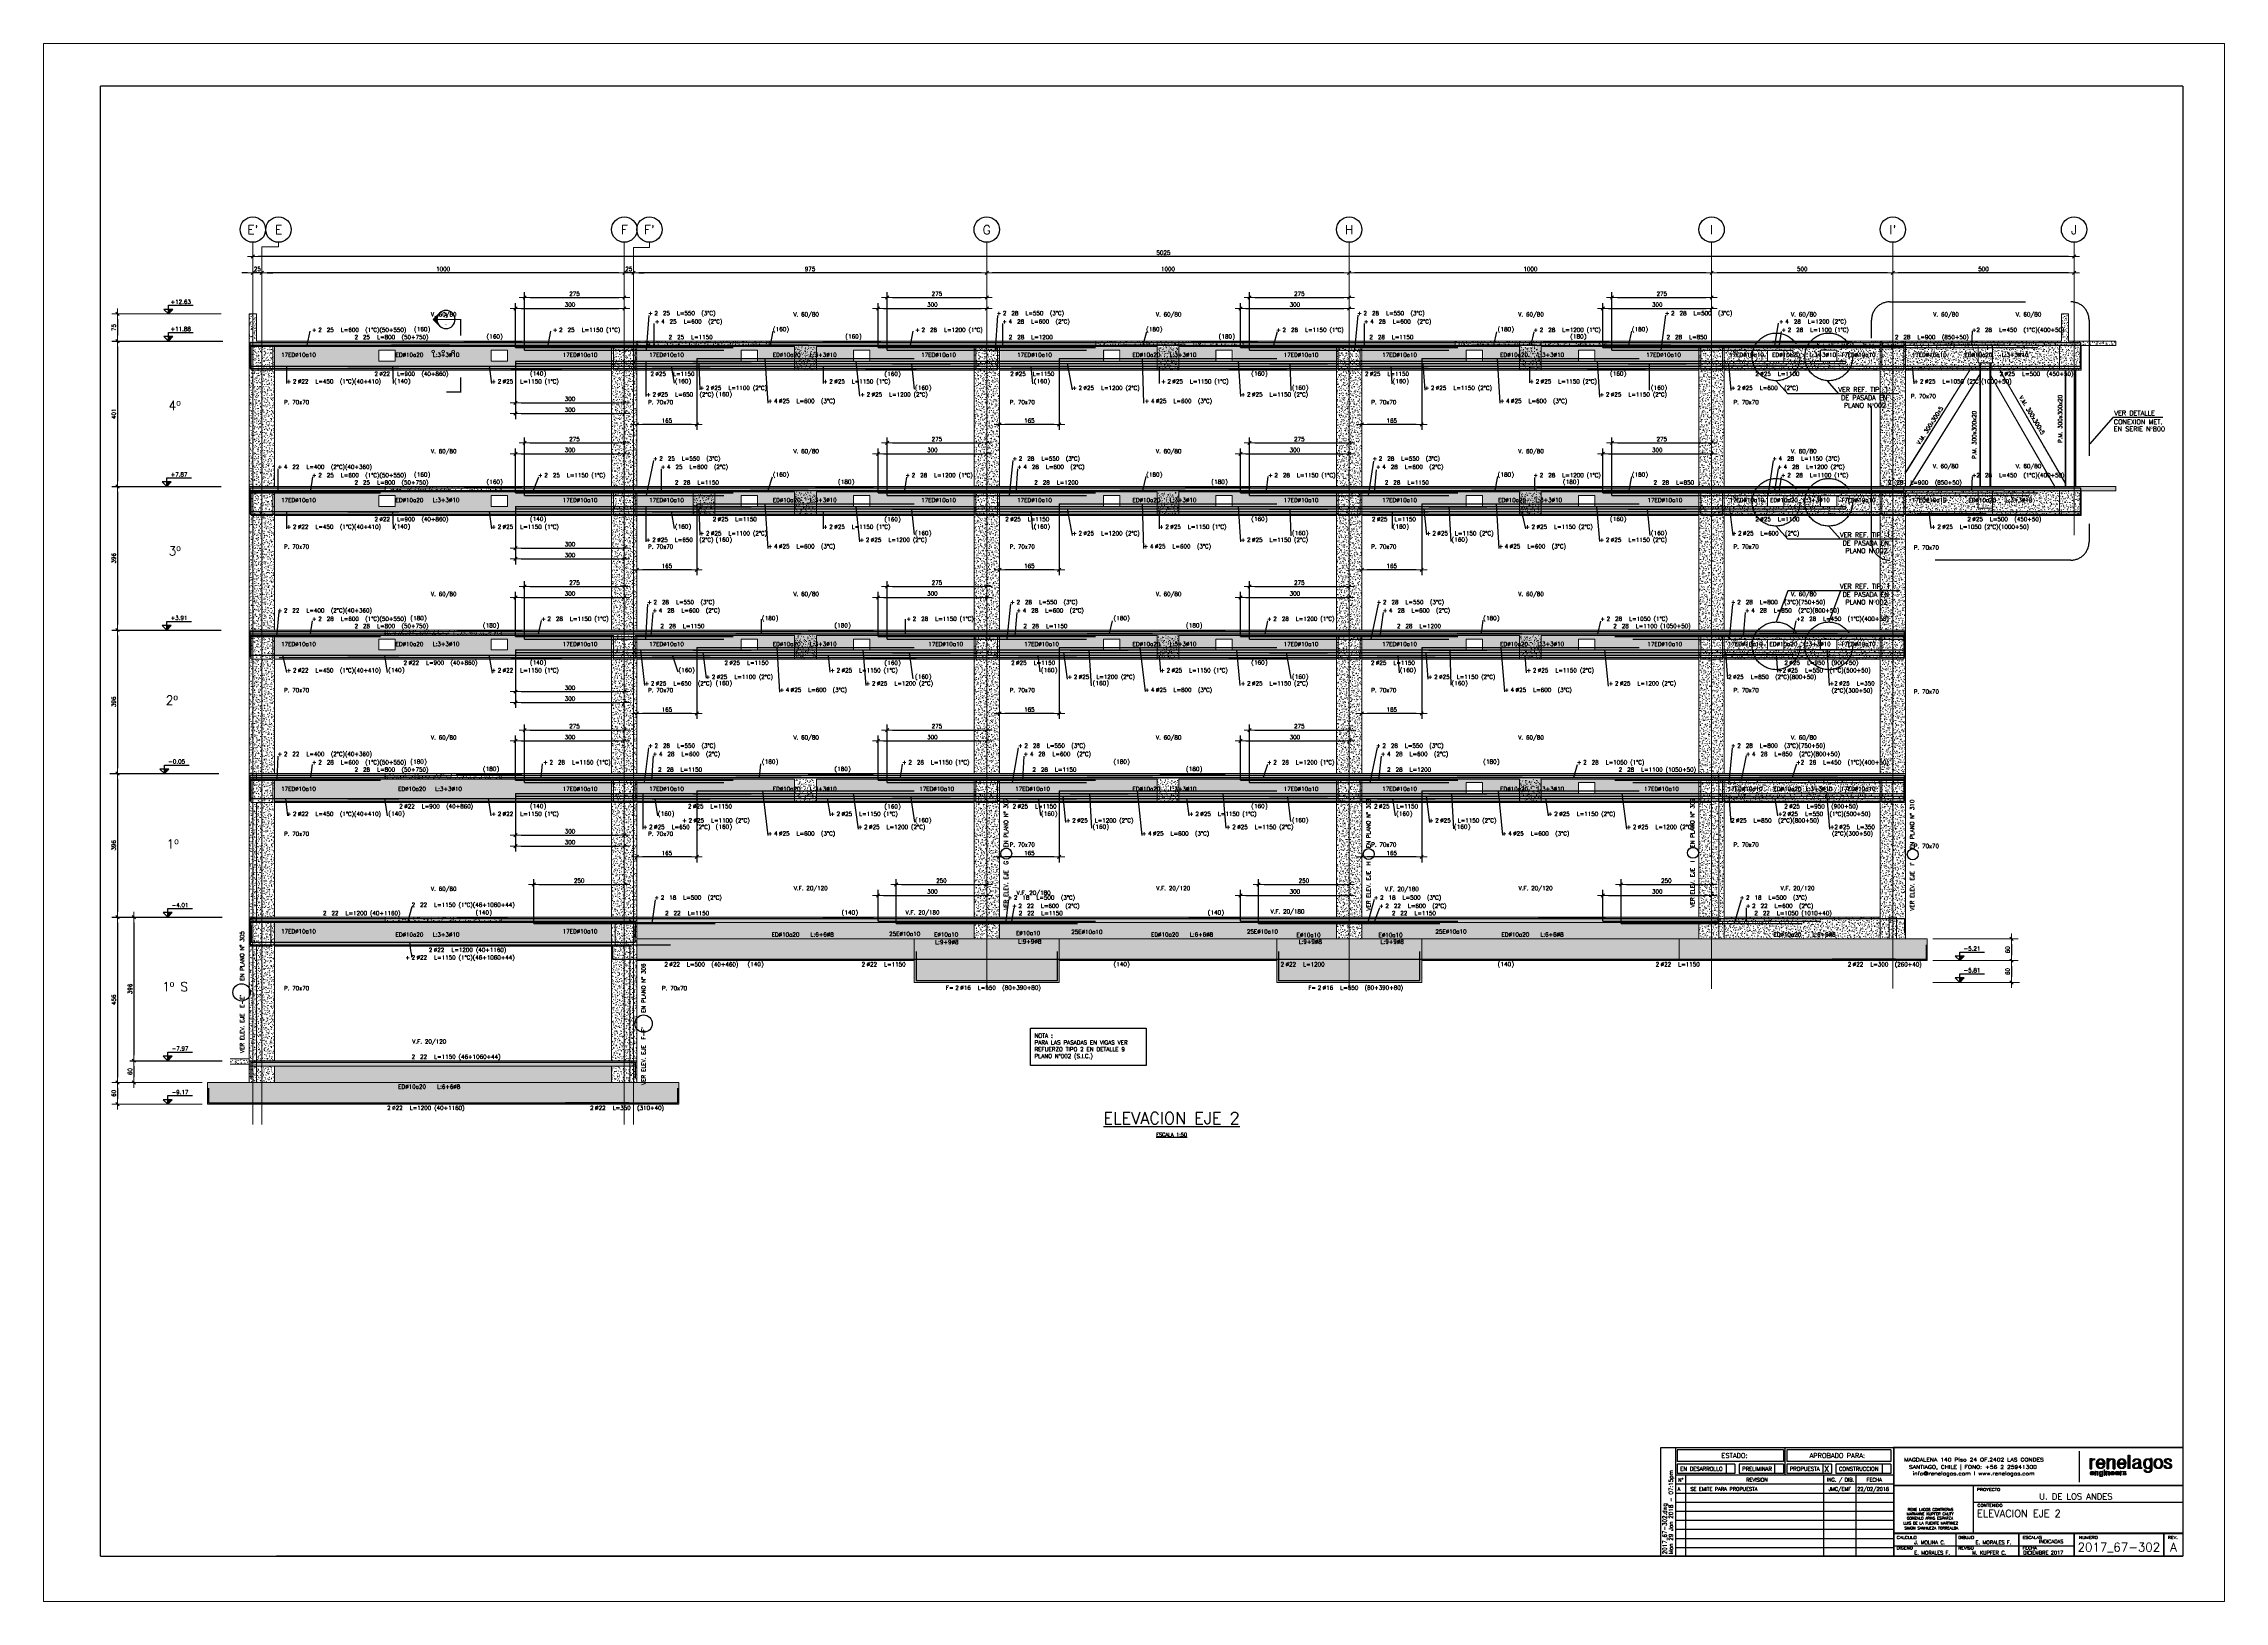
# Paper-space layout 'FORMATO-A0' of a CAD drawing. Extents: x -22 to 1181, y -26 to 833.
# The model-space entities are those that its viewports show. They can reach past a viewport. Long polylines and large blocks are cut down to what shows.
import ezdxf
from ezdxf.enums import TextEntityAlignment as Align

# ---------------------------------------------------------------- set-up
doc = ezdxf.new("R2010")
doc.units = 0
doc.header["$LTSCALE"] = 30
doc.header["$MEASUREMENT"] = 0
doc.linetypes.add('EJE2$0$DASHED', pattern=[0.75, 0.5, -0.25])
doc.linetypes.add('EJE2$0$RLE-PROYECCION', pattern=[0.71438, 0.47625, -0.23813])
doc.layers.get('0').update_dxf_attribs({"linetype": 'CONTINUOUS'})
for name, color, linetype in [('EJE2$0$CORTES', 5, 'CONTINUOUS'), ('EJE2$0$FE', 7, 'CONTINUOUS'), ('EJE2$0$RLA-CORTES', 5, 'CONTINUOUS'), ('EJE2$0$RLA-FE', 7, 'CONTINUOUS'), ('EJE2$0$RLA-TEXTOS-FE', 9, 'CONTINUOUS'), ('EJE2$0$RLA-TEXTOS2', 6, 'CONTINUOUS'), ('FORMATO', 7, 'CONTINUOUS'), ('RLA-FORMATO', 7, 'CONTINUOUS'), ('RLA-LOGO', 7, 'CONTINUOUS')]:
    doc.layers.add(name, color=color, linetype=linetype)
doc.layers.add('EJE2$0$RLA-ACHURADO', color=30, linetype='EJE2$0$RLE-PROYECCION', lineweight=15, transparency=0.7)
for name, color, linetype, lineweight in [('EJE2$0$RLA-CONTORNO', 30, 'CONTINUOUS', 15), ('EJE2$0$RLA-COTAS', 7, 'CONTINUOUS', 9), ('EJE2$0$RLA-EJE', 3, 'CONTINUOUS', 25), ('EJE2$0$RLA-EJES', 1, 'CONTINUOUS', 9), ('EJE2$0$RLA-SELLO', 3, 'CONTINUOUS', 9), ('EJE2$0$RLA-TEXTOS-1', 9, 'CONTINUOUS', 9), ('EJE2$0$RLA-TITULO', 6, 'CONTINUOUS', 25)]:
    doc.layers.add(name, color=color, linetype=linetype, lineweight=lineweight)
doc.layers.add('VIEW', color=7, linetype='CONTINUOUS', plot=False)
doc.styles.add('DIREC', font='ROMAND', dxfattribs={"width": 1.2})
doc.styles.add('EJE2$0$RomanD', font='romand.shx', dxfattribs={"height": 31.5})
doc.styles.add('EJE2$0$RomanD_1', font='romand__.ttf', dxfattribs={"height": 10})
doc.styles.add('EJE2$0$RomanS', font='romans.shx', dxfattribs={"height": 11.25})
doc.styles.add('EJE2$0$Standard', font='txt')
doc.styles.add('INGCIV', font='ROMAND', dxfattribs={"width": 1.2})
doc.styles.add('ROMAND', font='romand', dxfattribs={"height": 31.5})
doc.styles.add('ROMANS', font='romans.shx', dxfattribs={"height": 11.25})
doc.dimstyles.new('EJE2$0$ING-50', dxfattribs={"dimscale": 50, "dimtxt": 0.27, "dimasz": 0.3, "dimexe": 0, "dimexo": 0, "dimgap": 0.1, "dimtad": 1, "dimdec": 1, "dimzin": 12, "dimdsep": 46, "dimtxsty": 'EJE2$0$RomanS', "dimblk": 'EJE2$0$TICK1', "dimblk1": 'EJE2$0$TICK1', "dimblk2": 'EJE2$0$TICK1', "dimcen": 0.09, "dimclrd": 2, "dimclre": 1, "dimclrt": 3, "dimadec": 0, "dimazin": 0, "dimtfac": 1, "dimtdec": 0, "dimtix": 1, "dimtmove": 2, "dimatfit": 3, "dimldrblk": 'EJE2$0$TICK1', "dimfxl": 0, "dimfxlon": 1, "dimtolj": 1, "dimtzin": 0, "dimarcsym": 0})
pattern_1 = [(0, (-1898.762, -1266.802), (20.32, 5.08), [1.676, -13.564, 1.676, -13.564, -81.28]), (0, (-1898.762, -1266.802), (20.32, 5.08), [-30.48, 1.676, -28.804, 1.676, -13.564, -35.56]), (0, (-1898.762, -1266.802), (20.32, 5.08), [-76.2, 1.676, -8.484, 1.676, -23.724]), (120, (-1891.142, -1264.262), (-14.559409, 15.057636), [1.676, -13.564, 1.676, -13.564, -81.28]), (120, (-1891.142, -1264.262), (-14.559409, 15.057636), [-30.48, 1.676, -28.804, 1.676, -13.564, -35.56]), (120, (-1891.142, -1264.262), (-14.559409, 15.057636), [-76.2, 1.676, -8.484, 1.676, -23.724]), (240, (-1888.602, -1254.102), (-5.760591, -20.137636), [1.676, -13.564, 1.676, -13.564, -81.28]), (240, (-1888.602, -1254.102), (-5.760591, -20.137636), [-30.48, 1.676, -28.804, 1.676, -13.564, -35.56]), (240, (-1888.602, -1254.102), (-5.760591, -20.137636), [-76.2, 1.676, -8.484, 1.676, -23.724])]

# ---------------------------------------------------------------- blocks, each defined once
blk = doc.blocks.new('viñeta-rl')
at = {"layer": 'RLA-FORMATO', "color": 2, "linetype": 'Continuous'}
for p, q in [((-797.5, 298.8), (-1441, 298.8)), ((-1441, 298.8), (-1441, -1.2)), ((-1400, 298.8), (-1400, 0)), ((-1395.5, 293.8), (-1395.5, 261.3)), ((-1101.9, 293.8), (-1395.5, 293.8)), ((-1101.9, 261.3), (-1395.5, 261.3)), ((-1395.5, 254.6), (-1395.5, 228.6)), ((-1235.8, 254.6), (-1395.5, 254.6)), ((-1223.8, 254.6), (-1223.8, 228.6)), ((-1101.9, 254.6), (-1223.8, 254.6)), ((-1101.9, 293.8), (-1101.9, 261.3)), ((-805.2, 293.8), (-1092.3, 293.8)), ((-1092.3, 293.8), (-1092.3, 261.3)), ((-805.2, 261.3), (-1092.3, 261.3)), ((-969, 254.6), (-1092.3, 254.6)), ((-805.2, 254.6), (-957, 254.6)), ((-805.2, 293.8), (-805.2, 261.3)), ((-286.2, 289.9), (-286.2, 204.6)), ((-797.5, 223.6), (-1400, 223.6)), ((-797.5, 198.6), (-1400, 198.6)), ((-1235.8, 228.6), (-1395.5, 228.6)), ((-1372.5, 223.6), (-1372.5, 0)), ((-1101.9, 228.6), (-1223.8, 228.6)), ((-969, 228.6), (-1092.3, 228.6)), ((-991.5, 223.6), (-991.5, 0)), ((-805.2, 228.6), (-957, 228.6)), ((-902.5, 223.6), (-902.5, 0)), ((-578.3, 195.3), (-578.3, 63.3)), ((-797.5, 173.6), (-1400, 173.6)), ((-797.5, 148.6), (-1400, 148.6)), ((-797.5, 123.6), (-1400, 123.6)), ((-578.3, 149.8), (0, 149.8)), ((-797.5, 98.6), (-1400, 98.6)), ((-795.7, 73.6), (-1398.2, 73.6)), ((-625, 0), (-625, 63.3)), ((-797.5, 48.6), (-1400, 48.6)), ((-797.5, 23.6), (-1400, 23.6)), ((-797.5, 28.8), (-300, 28.8))]:
    blk.add_line(p, q, dxfattribs=at)
at = {"layer": 'RLA-FORMATO', "color": 2}
for p, q in [((-1260, 254.6), (-1260, 228.6)), ((-1235.8, 254.6), (-1235.8, 228.6)), ((-1126.1, 254.6), (-1126.1, 228.6)), ((-1101.9, 254.6), (-1101.9, 228.6)), ((-1092.3, 254.6), (-1092.3, 228.6)), ((-993.2, 254.6), (-993.2, 228.6)), ((-969, 254.6), (-969, 228.6)), ((-957, 254.6), (-957, 228.6)), ((-829.4, 254.6), (-829.4, 228.6)), ((-805.2, 254.6), (-805.2, 228.6))]:
    blk.add_line(p, q, dxfattribs=at)
at = {"layer": 'RLA-FORMATO', "color": 3}
blk.add_line((-1097.1, 223.6), (-1097.1, 298.8), dxfattribs=at)
at = {"layer": 'RLA-FORMATO', "color": 5, "const_width": 5}
for points in [[(0, 300), (-797.5, 300), (-797.5, 0)], [(0, 195.3), (-797.5, 195.3)], [(0, 63.3), (-797.5, 63.3)], [(-452.5, 0), (-452.5, 63.3)], [(-300, 0), (-300, 63.3)], [(-52.5, 0), (-52.5, 63.3)]]:
    blk.add_lwpolyline(points, dxfattribs=at)
at = {"layer": 'RLA-LOGO', "color": 9, "true_color": 0xc0c0c0}
for p, q in [((-255.3, 241.7), (-255.3, 269.6)), ((-255.3, 241.7), (-255.3, 269.6)), ((-255.3, 269.6), (-251.3, 269.6)), ((-255.2, 241.7), (-255.2, 269.6)), ((-255.2, 241.7), (-255.2, 269.6)), ((-255.1, 241.7), (-255.1, 269.6)), ((-255.1, 241.7), (-255.1, 269.6)), ((-255, 241.7), (-255, 269.6)), ((-255, 241.7), (-255, 269.6)), ((-255, 241.7), (-255, 269.6)), ((-254.9, 241.7), (-254.9, 269.6)), ((-254.9, 241.7), (-254.9, 269.6)), ((-254.8, 241.7), (-254.8, 269.6)), ((-254.8, 241.7), (-254.8, 269.6)), ((-254.7, 241.7), (-254.7, 269.6)), ((-254.7, 241.7), (-254.7, 269.6)), ((-254.6, 241.7), (-254.6, 269.6)), ((-254.6, 241.7), (-254.6, 269.6)), ((-254.5, 241.7), (-254.5, 269.6)), ((-254.5, 241.7), (-254.5, 269.6)), ((-254.5, 241.7), (-254.5, 269.6)), ((-254.4, 241.7), (-254.4, 269.6)), ((-254.4, 241.7), (-254.4, 269.6)), ((-254.3, 241.7), (-254.3, 269.6)), ((-254.3, 241.7), (-254.3, 269.6)), ((-254.2, 241.7), (-254.2, 269.6)), ((-254.2, 241.7), (-254.2, 269.6)), ((-254.1, 241.7), (-254.1, 269.6)), ((-254.1, 241.7), (-254.1, 269.6)), ((-254.1, 241.7), (-254.1, 269.6)), ((-254, 241.7), (-254, 269.6)), ((-254, 241.7), (-254, 269.6)), ((-253.9, 241.7), (-253.9, 269.6)), ((-253.9, 241.7), (-253.9, 269.6)), ((-253.8, 241.7), (-253.8, 269.6)), ((-253.8, 241.7), (-253.8, 269.6)), ((-253.7, 241.7), (-253.7, 269.6)), ((-253.7, 241.7), (-253.7, 269.6)), ((-253.6, 241.7), (-253.6, 269.6)), ((-253.6, 241.7), (-253.6, 269.6)), ((-253.6, 241.7), (-253.6, 269.6)), ((-253.5, 241.7), (-253.5, 269.6)), ((-253.5, 241.7), (-253.5, 269.6)), ((-253.4, 241.7), (-253.4, 269.6)), ((-253.4, 241.7), (-253.4, 269.6)), ((-253.3, 241.7), (-253.3, 269.6)), ((-253.3, 241.7), (-253.3, 269.6)), ((-253.2, 241.7), (-253.2, 269.6)), ((-253.2, 241.7), (-253.2, 269.6)), ((-253.2, 241.7), (-253.2, 269.6)), ((-253.1, 241.7), (-253.1, 269.6)), ((-253.1, 241.7), (-253.1, 269.6)), ((-253, 241.7), (-253, 269.6)), ((-253, 241.7), (-253, 269.6)), ((-252.9, 241.7), (-252.9, 269.6)), ((-252.9, 241.7), (-252.9, 269.6)), ((-252.8, 241.7), (-252.8, 269.6)), ((-252.8, 241.7), (-252.8, 269.6)), ((-252.7, 241.7), (-252.7, 269.6)), ((-252.7, 241.7), (-252.7, 269.6)), ((-252.7, 241.7), (-252.7, 269.6)), ((-252.6, 241.7), (-252.6, 269.6)), ((-252.6, 241.7), (-252.6, 269.6)), ((-252.5, 241.7), (-252.5, 269.6)), ((-252.5, 241.7), (-252.5, 269.6)), ((-252.4, 241.7), (-252.4, 269.6)), ((-252.4, 241.7), (-252.4, 269.6)), ((-252.3, 241.7), (-252.3, 269.6)), ((-252.3, 241.7), (-252.3, 269.6)), ((-252.3, 241.7), (-252.3, 269.6)), ((-252.2, 241.7), (-252.2, 269.6)), ((-252.2, 241.7), (-252.2, 269.6)), ((-252.1, 241.7), (-252.1, 269.6)), ((-252.1, 241.7), (-252.1, 269.6)), ((-252, 241.7), (-252, 269.6)), ((-252, 241.7), (-252, 269.6)), ((-251.9, 241.7), (-251.9, 269.6)), ((-251.9, 241.7), (-251.9, 269.6)), ((-251.8, 241.7), (-251.8, 269.6)), ((-251.8, 241.7), (-251.8, 269.6)), ((-251.8, 241.7), (-251.8, 269.6)), ((-251.7, 241.7), (-251.7, 269.6)), ((-251.7, 241.7), (-251.7, 269.6)), ((-251.6, 241.7), (-251.6, 269.6)), ((-251.6, 241.7), (-251.6, 269.6)), ((-251.5, 241.7), (-251.5, 269.6)), ((-251.5, 241.7), (-251.5, 269.6)), ((-251.4, 241.7), (-251.4, 269.6)), ((-251.4, 241.7), (-251.4, 269.6)), ((-251.4, 241.7), (-251.4, 269.6)), ((-251.3, 269.6), (-251.3, 266.3)), ((-251.3, 241.7), (-251.3, 269.6)), ((-251.3, 266.3), (-251.1, 266.3)), ((-251.3, 259.9), (-251.3, 266.3)), ((-251.2, 260.3), (-251.2, 266.3)), ((-251.2, 260.5), (-251.2, 266.3)), ((-251.1, 260.9), (-251.1, 266.4)), ((-251.1, 260.7), (-251.1, 266.3)), ((-251, 261.2), (-251, 266.6)), ((-251, 261.1), (-251, 266.5)), ((-250.9, 261.6), (-250.9, 266.8)), ((-250.9, 261.5), (-250.9, 266.7)), ((-250.9, 261.4), (-250.9, 266.6)), ((-250.8, 261.7), (-250.8, 266.9)), ((-250.8, 261.8), (-250.8, 266.9)), ((-250.7, 262), (-250.7, 267.1)), ((-250.7, 261.9), (-250.7, 267)), ((-250.6, 262.2), (-250.6, 267.2)), ((-250.6, 262.1), (-250.6, 267.1)), ((-250.5, 262.5), (-250.5, 267.4)), ((-250.5, 262.3), (-250.5, 267.3)), ((-250.5, 262.4), (-250.5, 267.3)), ((-250.4, 262.6), (-250.4, 267.5)), ((-250.4, 262.5), (-250.4, 267.4)), ((-250.3, 262.8), (-250.3, 267.6)), ((-250.3, 262.7), (-250.3, 267.5)), ((-250.2, 262.8), (-250.2, 267.7)), ((-250.2, 262.9), (-250.2, 267.7)), ((-250.1, 263), (-250.1, 267.8)), ((-250.1, 263), (-250.1, 267.8)), ((-250, 263.2), (-250, 268)), ((-250, 263.1), (-250, 267.9)), ((-250, 263.2), (-250, 267.9)), ((-249.9, 263.3), (-249.9, 268)), ((-249.9, 263.3), (-249.9, 268)), ((-249.8, 263.4), (-249.8, 268.1)), ((-249.8, 263.4), (-249.8, 268.1)), ((-249.7, 263.5), (-249.7, 268.2)), ((-249.7, 263.5), (-249.7, 268.2)), ((-249.6, 263.6), (-249.6, 268.3)), ((-249.6, 263.6), (-249.6, 268.3)), ((-249.6, 263.7), (-249.6, 268.3)), ((-249.5, 263.7), (-249.5, 268.4)), ((-249.5, 263.8), (-249.5, 268.4)), ((-249.4, 263.8), (-249.4, 268.5)), ((-249.4, 263.9), (-249.4, 268.5)), ((-249.3, 264), (-249.3, 268.6)), ((-249.3, 263.9), (-249.3, 268.5)), ((-249.2, 264), (-249.2, 268.6)), ((-249.2, 264.1), (-249.2, 268.6)), ((-249.1, 264.1), (-249.1, 268.7)), ((-249.1, 264.1), (-249.1, 268.7)), ((-249.1, 264.2), (-249.1, 268.7)), ((-249, 264.2), (-249, 268.8)), ((-249, 264.3), (-249, 268.8)), ((-248.9, 264.3), (-248.9, 268.9)), ((-248.9, 264.3), (-248.9, 268.8)), ((-248.8, 264.4), (-248.8, 268.9)), ((-248.8, 264.4), (-248.8, 268.9)), ((-248.7, 264.4), (-248.7, 269)), ((-248.7, 264.5), (-248.7, 269)), ((-248.7, 264.5), (-248.7, 269)), ((-248.6, 264.6), (-248.6, 269.1)), ((-248.6, 264.5), (-248.6, 269)), ((-248.5, 264.6), (-248.5, 269.1)), ((-248.5, 264.6), (-248.5, 269.1)), ((-248.4, 264.7), (-248.4, 269.2)), ((-248.4, 264.7), (-248.4, 269.1)), ((-248.3, 264.7), (-248.3, 269.2)), ((-248.3, 264.7), (-248.3, 269.2)), ((-248.2, 264.8), (-248.2, 269.3)), ((-248.2, 264.8), (-248.2, 269.3)), ((-248.2, 264.8), (-248.2, 269.2)), ((-248.1, 264.9), (-248.1, 269.3)), ((-248.1, 264.9), (-248.1, 269.3)), ((-248, 264.9), (-248, 269.4)), ((-248, 264.9), (-248, 269.4)), ((-247.9, 265), (-247.9, 269.4)), ((-247.9, 265), (-247.9, 269.4)), ((-247.8, 265), (-247.8, 269.5)), ((-247.8, 265.1), (-247.8, 269.5)), ((-247.8, 265), (-247.8, 269.4)), ((-247.7, 265.1), (-247.7, 269.5)), ((-247.7, 265.1), (-247.7, 269.5)), ((-247.6, 265.1), (-247.6, 269.5)), ((-247.6, 265.1), (-247.6, 269.5)), ((-247.5, 265.2), (-247.5, 269.6)), ((-247.5, 265.2), (-247.5, 269.6)), ((-247.4, 265.2), (-247.4, 269.6)), ((-247.4, 265.2), (-247.4, 269.6)), ((-247.3, 265.3), (-247.3, 269.7)), ((-247.3, 265.2), (-247.3, 269.6)), ((-247.3, 265.3), (-247.3, 269.6)), ((-247.2, 265.3), (-247.2, 269.7)), ((-247.2, 265.3), (-247.2, 269.7)), ((-247.1, 265.3), (-247.1, 269.7)), ((-247.1, 265.4), (-247.1, 269.7)), ((-247, 265.4), (-247, 269.8)), ((-247, 265.4), (-247, 269.7)), ((-246.9, 265.4), (-246.9, 269.8)), ((-246.9, 265.4), (-246.9, 269.8)), ((-246.9, 265.4), (-246.9, 269.8)), ((-246.8, 265.4), (-246.8, 269.8)), ((-246.8, 265.5), (-246.8, 269.8)), ((-246.7, 265.5), (-246.7, 269.8)), ((-246.7, 265.5), (-246.7, 269.8)), ((-246.6, 265.5), (-246.6, 269.9)), ((-246.6, 265.5), (-246.6, 269.8)), ((-246.5, 265.5), (-246.5, 269.9)), ((-246.5, 265.5), (-246.5, 269.9)), ((-246.4, 265.6), (-246.4, 269.9)), ((-246.4, 265.6), (-246.4, 269.9)), ((-246.4, 265.6), (-246.4, 269.9)), ((-246.3, 265.6), (-246.3, 269.9)), ((-246.3, 265.6), (-246.3, 269.9)), ((-246.2, 265.6), (-246.2, 269.9)), ((-246.2, 265.6), (-246.2, 269.9)), ((-246.1, 265.6), (-246.1, 269.9)), ((-246.1, 265.6), (-246.1, 269.9)), ((-246, 265.6), (-246, 270)), ((-246, 265.7), (-246, 270)), ((-246, 265.7), (-246, 270)), ((-245.9, 265.7), (-245.9, 270)), ((-245.9, 265.7), (-245.9, 270)), ((-245.8, 265.7), (-245.8, 270)), ((-245.8, 265.7), (-245.8, 270)), ((-245.7, 265.7), (-245.7, 270)), ((-245.7, 265.7), (-245.7, 270)), ((-245.6, 265.7), (-245.6, 270)), ((-245.6, 265.7), (-245.6, 270)), ((-245.5, 265.7), (-245.5, 270)), ((-245.5, 265.7), (-245.5, 270)), ((-245.5, 265.7), (-245.5, 270)), ((-245.4, 265.7), (-245.4, 270)), ((-245.4, 265.7), (-245.4, 270)), ((-245.3, 265.7), (-245.3, 270)), ((-245.3, 265.7), (-245.3, 270)), ((-245.2, 265.8), (-245.2, 270)), ((-245.2, 265.8), (-245.2, 270)), ((-245.1, 265.8), (-245.1, 270)), ((-245.1, 265.8), (-245.1, 270)), ((-245.1, 265.8), (-245.1, 270)), ((-245, 265.8), (-245, 270)), ((-245, 265.8), (-245, 270)), ((-244.9, 265.8), (-244.9, 270)), ((-244.9, 265.8), (-244.9, 270)), ((-244.8, 265.8), (-244.8, 270)), ((-244.8, 265.8), (-244.8, 270)), ((-244.7, 265.8), (-244.7, 270)), ((-244.7, 265.8), (-244.7, 270)), ((-244.6, 265.8), (-244.6, 270)), ((-244.6, 265.8), (-244.6, 270)), ((-244.6, 265.8), (-244.6, 270)), ((-244.5, 265.8), (-244.5, 270)), ((-244.5, 265.8), (-244.5, 270)), ((-244.4, 265.8), (-244.4, 270)), ((-244.4, 265.8), (-244.4, 270)), ((-244.3, 265.8), (-244.3, 270)), ((-244.3, 265.7), (-244.3, 270)), ((-244.2, 265.7), (-244.2, 270)), ((-244.2, 265.7), (-244.2, 270)), ((-244.2, 265.7), (-244.2, 270)), ((-244.1, 265.7), (-244.1, 269.9)), ((-244.1, 265.7), (-244.1, 269.9)), ((-244, 265.7), (-244, 269.9)), ((-244, 265.7), (-244, 269.9)), ((-243.9, 265.7), (-243.9, 269.9)), ((-243.9, 265.7), (-243.9, 269.9)), ((-243.8, 265.7), (-243.8, 269.9)), ((-243.8, 265.7), (-243.8, 269.9)), ((-243.7, 265.7), (-243.7, 269.9)), ((-243.7, 265.7), (-243.7, 269.9)), ((-243.7, 265.7), (-243.7, 269.9)), ((-243.6, 265.7), (-243.6, 269.9)), ((-243.6, 265.6), (-243.6, 269.8)), ((-243.5, 265.6), (-243.5, 269.8)), ((-243.5, 265.6), (-243.5, 269.8)), ((-243.4, 265.6), (-243.4, 269.8)), ((-243.4, 265.6), (-243.4, 269.8)), ((-243.3, 265.6), (-243.3, 269.8)), ((-243.3, 265.6), (-243.3, 269.8)), ((-243.3, 265.6), (-243.3, 269.8)), ((-243.2, 265.6), (-243.2, 269.8)), ((-243.2, 265.6), (-243.2, 269.7)), ((-243.1, 265.5), (-243.1, 269.7)), ((-243.1, 265.5), (-243.1, 269.7)), ((-243, 265.5), (-243, 269.7)), ((-243, 265.5), (-243, 269.7)), ((-242.9, 265.5), (-242.9, 269.7)), ((-242.9, 265.5), (-242.9, 269.6)), ((-242.8, 265.5), (-242.8, 269.6)), ((-242.8, 265.5), (-242.8, 269.6)), ((-242.8, 265.4), (-242.8, 269.6)), ((-242.7, 265.4), (-242.7, 269.6)), ((-242.7, 265.4), (-242.7, 269.6)), ((-242.6, 265.4), (-242.6, 269.6)), ((-242.6, 265.4), (-242.6, 269.5)), ((-242.6, 265.4), (-242.6, 269.5)), ((-239, 257.2), (-239, 253.7)), ((-239, 256.8), (-239, 254.2)), ((-238.9, 257.9), (-238.9, 252.9)), ((-238.9, 257.6), (-238.9, 253.2)), ((-238.8, 258.4), (-238.8, 252.2)), ((-238.8, 258.1), (-238.8, 252.5)), ((-238.7, 258.8), (-238.7, 251.7)), ((-238.7, 258.6), (-238.7, 251.9)), ((-238.6, 259.4), (-238.6, 251)), ((-238.6, 259.2), (-238.6, 251.2)), ((-238.6, 259), (-238.6, 251.4)), ((-238.5, 259.8), (-238.5, 250.6)), ((-238.5, 259.6), (-238.5, 250.8)), ((-238.4, 260.2), (-238.4, 250.3)), ((-238.4, 260), (-238.4, 250.5)), ((-238.3, 260.5), (-238.3, 250)), ((-238.3, 260.4), (-238.3, 250.2)), ((-238.2, 261), (-238.2, 249.6)), ((-238.2, 260.9), (-238.2, 249.7)), ((-238.2, 260.7), (-238.2, 249.9)), ((-238.1, 261.3), (-238.1, 249.4)), ((-238.1, 261.2), (-238.1, 249.5)), ((-238, 261.6), (-238, 249.1)), ((-238, 261.5), (-238, 249.2)), ((-237.9, 261.9), (-237.9, 248.9)), ((-237.9, 261.7), (-237.9, 249)), ((-237.8, 262.1), (-237.8, 248.7)), ((-237.8, 262), (-237.8, 248.8)), ((-237.7, 262.4), (-237.7, 248.4)), ((-237.7, 262.3), (-237.7, 248.5)), ((-237.7, 262.2), (-237.7, 248.6)), ((-237.6, 262.6), (-237.6, 248.2)), ((-237.6, 262.5), (-237.6, 248.3)), ((-237.5, 262.8), (-237.5, 248)), ((-237.5, 262.7), (-237.5, 248)), ((-237.4, 263), (-237.4, 247.8)), ((-237.4, 262.9), (-237.4, 247.9)), ((-237.3, 263.3), (-237.3, 247.5)), ((-237.3, 263.2), (-237.3, 247.6)), ((-237.3, 263.1), (-237.3, 247.7)), ((-237.2, 263.5), (-237.2, 247.3)), ((-237.2, 263.4), (-237.2, 247.4)), ((-237.1, 263.6), (-237.1, 247.2)), ((-237.1, 263.6), (-237.1, 247.1)), ((-237, 263.8), (-237, 247)), ((-237, 263.7), (-237, 247)), ((-236.9, 263.9), (-236.9, 246.9)), ((-236.9, 263.9), (-236.9, 246.8)), ((-236.8, 264.2), (-236.8, 246.6)), ((-236.8, 264.1), (-236.8, 246.6)), ((-236.8, 264), (-236.8, 246.7)), ((-236.7, 264.3), (-236.7, 246.4)), ((-236.7, 264.2), (-236.7, 246.5)), ((-236.6, 264.4), (-236.6, 246.4)), ((-236.6, 264.4), (-236.6, 246.3)), ((-236.5, 264.6), (-236.5, 246.1)), ((-236.5, 264.5), (-236.5, 246.2)), ((-236.4, 264.8), (-236.4, 245.9)), ((-236.4, 264.7), (-236.4, 246)), ((-236.4, 264.6), (-236.4, 246.1)), ((-236.3, 264.9), (-236.3, 245.8)), ((-236.3, 264.8), (-236.3, 245.9)), ((-236.2, 265), (-236.2, 245.7)), ((-236.2, 264.9), (-236.2, 245.8)), ((-236.1, 265.1), (-236.1, 245.6)), ((-236.1, 265.1), (-236.1, 245.6)), ((-236, 265.2), (-236, 245.5)), ((-236, 265.2), (-236, 245.5)), ((-235.9, 265.4), (-235.9, 245.3)), ((-235.9, 265.4), (-235.9, 245.3)), ((-235.9, 265.3), (-235.9, 245.4)), ((-235.8, 265.5), (-235.8, 245.2)), ((-235.8, 265.5), (-235.8, 245.2)), ((-235.7, 265.6), (-235.7, 245.1)), ((-235.7, 265.6), (-235.7, 245.1)), ((-235.6, 265.8), (-235.6, 245)), ((-235.6, 265.7), (-235.6, 245)), ((-235.5, 265.9), (-235.5, 244.9)), ((-235.5, 265.9), (-235.5, 244.8)), ((-235.5, 265.8), (-235.5, 244.9)), ((-235.4, 266), (-235.4, 244.8)), ((-235.4, 266), (-235.4, 244.7)), ((-235.3, 266.1), (-235.3, 244.7)), ((-235.3, 266.1), (-235.3, 244.6)), ((-235.2, 266.2), (-235.2, 244.6)), ((-235.2, 266.2), (-235.2, 244.5)), ((-235.1, 266.3), (-235.1, 244.5)), ((-235.1, 266.3), (-235.1, 244.4)), ((-235, 266.5), (-235, 254.5)), ((-235, 266.4), (-235, 244.4)), ((-235, 266.4), (-235, 244.3)), ((-235, 254.5), (-215.3, 254.5)), ((-235, 253.8), (-235, 244.3)), ((-234.9, 266.5), (-234.9, 254.5)), ((-234.9, 266.5), (-234.9, 254.5)), ((-234.9, 253.2), (-234.9, 244.3)), ((-234.9, 252.8), (-234.9, 244.2)), ((-234.8, 266.6), (-234.8, 254.5)), ((-234.8, 266.6), (-234.8, 254.5)), ((-234.8, 257.9), (-219.5, 257.9)), ((-234.8, 252.4), (-234.8, 244.2)), ((-234.8, 252.1), (-234.8, 244.1)), ((-234.7, 266.7), (-234.7, 254.5)), ((-234.7, 266.7), (-234.7, 258.2)), ((-234.7, 257.9), (-234.7, 254.5)), ((-234.7, 251.9), (-234.7, 244.1)), ((-234.7, 251.6), (-234.7, 244)), ((-234.6, 266.8), (-234.6, 258.4)), ((-234.6, 266.8), (-234.6, 258.6)), ((-234.6, 266.8), (-234.6, 258.8)), ((-234.6, 257.9), (-234.6, 254.5)), ((-234.6, 257.9), (-234.6, 254.5)), ((-234.6, 257.9), (-234.6, 254.5)), ((-234.6, 251.4), (-234.6, 244)), ((-234.6, 251.2), (-234.6, 244)), ((-234.6, 251.1), (-234.6, 243.9)), ((-234.5, 266.9), (-234.5, 259)), ((-234.5, 266.9), (-234.5, 259.2)), ((-234.5, 257.9), (-234.5, 254.5)), ((-234.5, 257.9), (-234.5, 254.5)), ((-234.5, 250.9), (-234.5, 243.9)), ((-234.5, 250.7), (-234.5, 243.8)), ((-234.4, 267), (-234.4, 259.4)), ((-234.4, 267), (-234.4, 259.5)), ((-234.4, 257.9), (-234.4, 254.5)), ((-234.4, 257.9), (-234.4, 254.5)), ((-234.4, 250.6), (-234.4, 243.8)), ((-234.4, 250.5), (-234.4, 243.8)), ((-234.3, 267.1), (-234.3, 259.8)), ((-234.3, 267), (-234.3, 259.7)), ((-234.3, 257.9), (-234.3, 254.5)), ((-234.3, 257.9), (-234.3, 254.5)), ((-234.3, 250.4), (-234.3, 243.7)), ((-234.3, 250.2), (-234.3, 243.7)), ((-234.2, 267.2), (-234.2, 260.1)), ((-234.2, 267.1), (-234.2, 260)), ((-234.2, 257.9), (-234.2, 254.5)), ((-234.2, 257.9), (-234.2, 254.5)), ((-234.2, 250.1), (-234.2, 243.6)), ((-234.2, 250), (-234.2, 243.6)), ((-234.1, 267.3), (-234.1, 260.5)), ((-234.1, 267.2), (-234.1, 260.2)), ((-234.1, 267.2), (-234.1, 260.4)), ((-234.1, 257.9), (-234.1, 254.5)), ((-234.1, 257.9), (-234.1, 254.5)), ((-234.1, 257.9), (-234.1, 254.5)), ((-234.1, 249.9), (-234.1, 243.6)), ((-234.1, 249.8), (-234.1, 243.5)), ((-234.1, 249.7), (-234.1, 243.5)), ((-234, 267.4), (-234, 260.7)), ((-234, 267.3), (-234, 260.6)), ((-234, 257.9), (-234, 254.5)), ((-234, 257.9), (-234, 254.5)), ((-234, 249.6), (-234, 243.5)), ((-234, 249.5), (-234, 243.4)), ((-233.9, 267.4), (-233.9, 260.8)), ((-233.9, 267.4), (-233.9, 261)), ((-233.9, 257.9), (-233.9, 254.5)), ((-233.9, 257.9), (-233.9, 254.5)), ((-233.9, 249.4), (-233.9, 243.4)), ((-233.9, 249.3), (-233.9, 243.4)), ((-233.8, 267.5), (-233.8, 261.1)), ((-233.8, 267.5), (-233.8, 261.2)), ((-233.8, 257.9), (-233.8, 254.5)), ((-233.8, 257.9), (-233.8, 254.5)), ((-233.8, 249.2), (-233.8, 243.3)), ((-233.8, 249.2), (-233.8, 243.3)), ((-233.7, 267.6), (-233.7, 261.4)), ((-233.7, 267.6), (-233.7, 261.5)), ((-233.7, 267.5), (-233.7, 261.3)), ((-233.7, 257.9), (-233.7, 254.5)), ((-233.7, 257.9), (-233.7, 254.5)), ((-233.7, 257.9), (-233.7, 254.5)), ((-233.7, 249.1), (-233.7, 243.3)), ((-233.7, 249), (-233.7, 243.2)), ((-233.7, 248.9), (-233.7, 243.2)), ((-233.6, 267.7), (-233.6, 261.7)), ((-233.6, 267.6), (-233.6, 261.6)), ((-233.6, 257.9), (-233.6, 254.5)), ((-233.6, 257.9), (-233.6, 254.5)), ((-233.6, 248.8), (-233.6, 243.2)), ((-233.6, 248.8), (-233.6, 243.1)), ((-233.5, 267.7), (-233.5, 261.8)), ((-233.5, 267.7), (-233.5, 261.9)), ((-233.5, 257.9), (-233.5, 254.5)), ((-233.5, 257.9), (-233.5, 254.5)), ((-233.5, 248.7), (-233.5, 243.1)), ((-233.5, 248.6), (-233.5, 243.1)), ((-233.4, 267.8), (-233.4, 261.9)), ((-233.4, 267.8), (-233.4, 262)), ((-233.4, 257.9), (-233.4, 254.5)), ((-233.4, 257.9), (-233.4, 254.5)), ((-233.4, 248.5), (-233.4, 243)), ((-233.4, 248.5), (-233.4, 243)), ((-233.3, 267.8), (-233.3, 262.1)), ((-233.3, 267.8), (-233.3, 262.2)), ((-233.3, 257.9), (-233.3, 254.5)), ((-233.3, 257.9), (-233.3, 254.5)), ((-233.3, 248.4), (-233.3, 243)), ((-233.3, 248.3), (-233.3, 242.9)), ((-233.2, 267.9), (-233.2, 262.3)), ((-233.2, 267.9), (-233.2, 262.3)), ((-233.2, 267.9), (-233.2, 262.4)), ((-233.2, 257.9), (-233.2, 254.5)), ((-233.2, 257.9), (-233.2, 254.5)), ((-233.2, 257.9), (-233.2, 254.5)), ((-233.2, 248.3), (-233.2, 242.9)), ((-233.2, 248.2), (-233.2, 242.9)), ((-233.2, 248.1), (-233.2, 242.8)), ((-233.1, 268), (-233.1, 262.5)), ((-233.1, 268), (-233.1, 262.6)), ((-233.1, 257.9), (-233.1, 254.5)), ((-233.1, 257.9), (-233.1, 254.5)), ((-233.1, 248.1), (-233.1, 242.8)), ((-233.1, 248), (-233.1, 242.8)), ((-233, 268.1), (-233, 262.7)), ((-233, 268), (-233, 262.6)), ((-233, 257.9), (-233, 254.5)), ((-233, 257.9), (-233, 254.5)), ((-233, 247.9), (-233, 242.7)), ((-233, 247.9), (-233, 242.7)), ((-232.9, 268.1), (-232.9, 262.8)), ((-232.9, 268.1), (-232.9, 262.8)), ((-232.9, 257.9), (-232.9, 254.5)), ((-232.9, 257.9), (-232.9, 254.5)), ((-232.9, 247.8), (-232.9, 242.7)), ((-232.9, 247.8), (-232.9, 242.7)), ((-232.8, 268.2), (-232.8, 263)), ((-232.8, 268.2), (-232.8, 263)), ((-232.8, 268.1), (-232.8, 262.9)), ((-232.8, 257.9), (-232.8, 254.5)), ((-232.8, 257.9), (-232.8, 254.5)), ((-232.8, 257.9), (-232.8, 254.5)), ((-232.8, 247.7), (-232.8, 242.6)), ((-232.8, 247.6), (-232.8, 242.6)), ((-232.8, 247.6), (-232.8, 242.6)), ((-232.7, 268.2), (-232.7, 263.1)), ((-232.7, 268.2), (-232.7, 263.2)), ((-232.7, 257.9), (-232.7, 254.5)), ((-232.7, 257.9), (-232.7, 254.5)), ((-232.7, 247.5), (-232.7, 242.6)), ((-232.7, 247.5), (-232.7, 242.5)), ((-232.6, 268.3), (-232.6, 263.2)), ((-232.6, 268.3), (-232.6, 263.3)), ((-232.6, 257.9), (-232.6, 254.5)), ((-232.6, 257.9), (-232.6, 254.5)), ((-232.6, 247.4), (-232.6, 242.5)), ((-232.6, 247.4), (-232.6, 242.5)), ((-232.5, 268.4), (-232.5, 263.4)), ((-232.5, 268.3), (-232.5, 263.3)), ((-232.5, 257.9), (-232.5, 254.5)), ((-232.5, 257.9), (-232.5, 254.5)), ((-232.5, 247.3), (-232.5, 242.4)), ((-232.5, 247.2), (-232.5, 242.4)), ((-232.4, 268.4), (-232.4, 263.5)), ((-232.4, 268.4), (-232.4, 263.5)), ((-232.4, 257.9), (-232.4, 254.5)), ((-232.4, 257.9), (-232.4, 254.5)), ((-232.4, 247.2), (-232.4, 242.4)), ((-232.4, 247.1), (-232.4, 242.4)), ((-232.3, 268.4), (-232.3, 263.6)), ((-232.3, 268.5), (-232.3, 263.7)), ((-232.3, 268.4), (-232.3, 263.6)), ((-232.3, 257.9), (-232.3, 254.5)), ((-232.3, 257.9), (-232.3, 254.5)), ((-232.3, 257.9), (-232.3, 254.5)), ((-232.3, 247.1), (-232.3, 242.3)), ((-232.3, 247), (-232.3, 242.3)), ((-232.3, 247), (-232.3, 242.3)), ((-232.2, 268.5), (-232.2, 263.7)), ((-232.2, 268.5), (-232.2, 263.8)), ((-232.2, 257.9), (-232.2, 254.5)), ((-232.2, 257.9), (-232.2, 254.5)), ((-232.2, 246.9), (-232.2, 242.3)), ((-232.2, 246.9), (-232.2, 242.2)), ((-232.1, 268.6), (-232.1, 263.9)), ((-232.1, 268.5), (-232.1, 263.8)), ((-232.1, 257.9), (-232.1, 254.5)), ((-232.1, 257.9), (-232.1, 254.5)), ((-232.1, 246.8), (-232.1, 242.2)), ((-232.1, 246.8), (-232.1, 242.2)), ((-232, 268.6), (-232, 263.9)), ((-232, 268.6), (-232, 263.9)), ((-232, 257.9), (-232, 254.5)), ((-232, 257.9), (-232, 254.5)), ((-232, 246.7), (-232, 242.2)), ((-232, 246.7), (-232, 242.2)), ((-231.9, 268.7), (-231.9, 264)), ((-231.9, 268.7), (-231.9, 264.1)), ((-231.9, 268.6), (-231.9, 264)), ((-231.9, 257.9), (-231.9, 254.5)), ((-231.9, 257.9), (-231.9, 254.5)), ((-231.9, 257.9), (-231.9, 254.5)), ((-231.9, 246.6), (-231.9, 242.1)), ((-231.9, 246.6), (-231.9, 242.1)), ((-231.9, 246.5), (-231.9, 242.1)), ((-231.8, 268.7), (-231.8, 264.1)), ((-231.8, 268.7), (-231.8, 264.2)), ((-231.8, 257.9), (-231.8, 254.5)), ((-231.8, 257.9), (-231.8, 254.5)), ((-231.8, 246.5), (-231.8, 242.1)), ((-231.8, 246.5), (-231.8, 242.1)), ((-231.7, 268.8), (-231.7, 264.3)), ((-231.7, 268.7), (-231.7, 264.2)), ((-231.7, 257.9), (-231.7, 254.5)), ((-231.7, 257.9), (-231.7, 254.5)), ((-231.7, 246.4), (-231.7, 242)), ((-231.7, 246.4), (-231.7, 242)), ((-231.6, 268.8), (-231.6, 264.3)), ((-231.6, 268.8), (-231.6, 264.3)), ((-231.6, 257.9), (-231.6, 254.5)), ((-231.6, 257.9), (-231.6, 254.5)), ((-231.6, 246.3), (-231.6, 242)), ((-231.6, 246.3), (-231.6, 242)), ((-231.5, 268.8), (-231.5, 264.4)), ((-231.5, 268.8), (-231.5, 264.4)), ((-231.5, 257.9), (-231.5, 254.5)), ((-231.5, 257.9), (-231.5, 254.5)), ((-231.5, 246.2), (-231.5, 241.9)), ((-231.5, 246.2), (-231.5, 241.9)), ((-231.4, 268.9), (-231.4, 264.5)), ((-231.4, 268.9), (-231.4, 264.5)), ((-231.4, 268.9), (-231.4, 264.5)), ((-231.4, 257.9), (-231.4, 254.5)), ((-231.4, 257.9), (-231.4, 254.5)), ((-231.4, 257.9), (-231.4, 254.5)), ((-231.4, 246.2), (-231.4, 241.9)), ((-231.4, 246.1), (-231.4, 241.9)), ((-231.4, 246.1), (-231.4, 241.9)), ((-231.3, 268.9), (-231.3, 264.6)), ((-231.3, 268.9), (-231.3, 264.6)), ((-231.3, 257.9), (-231.3, 254.5)), ((-231.3, 257.9), (-231.3, 254.5)), ((-231.3, 246), (-231.3, 241.9)), ((-231.3, 246), (-231.3, 241.8)), ((-231.2, 269), (-231.2, 264.6)), ((-231.2, 269), (-231.2, 264.7)), ((-231.2, 257.9), (-231.2, 254.5)), ((-231.2, 257.9), (-231.2, 254.5)), ((-231.2, 246), (-231.2, 241.8)), ((-231.2, 245.9), (-231.2, 241.8)), ((-231.1, 269), (-231.1, 264.7)), ((-231.1, 269), (-231.1, 264.7)), ((-231.1, 257.9), (-231.1, 254.5)), ((-231.1, 257.9), (-231.1, 254.5)), ((-231.1, 245.9), (-231.1, 241.8)), ((-231.1, 245.9), (-231.1, 241.8)), ((-231, 269.1), (-231, 264.8)), ((-231, 269.1), (-231, 264.9)), ((-231, 269), (-231, 264.8)), ((-231, 257.9), (-231, 254.5)), ((-231, 257.9), (-231, 254.5)), ((-231, 257.9), (-231, 254.5)), ((-231, 245.8), (-231, 241.8)), ((-231, 245.8), (-231, 241.7)), ((-231, 245.8), (-231, 241.7)), ((-230.9, 269.1), (-230.9, 264.9)), ((-230.9, 269.1), (-230.9, 264.9)), ((-230.9, 257.9), (-230.9, 254.5)), ((-230.9, 257.9), (-230.9, 254.5)), ((-230.9, 245.7), (-230.9, 241.7)), ((-230.9, 245.7), (-230.9, 241.7)), ((-230.8, 269.1), (-230.8, 265)), ((-230.8, 269.1), (-230.8, 265)), ((-230.8, 257.9), (-230.8, 254.5)), ((-230.8, 257.9), (-230.8, 254.5)), ((-230.8, 245.7), (-230.8, 241.7)), ((-230.8, 245.6), (-230.8, 241.7)), ((-230.7, 269.2), (-230.7, 265)), ((-230.7, 269.2), (-230.7, 265.1)), ((-230.7, 257.9), (-230.7, 254.5)), ((-230.7, 257.9), (-230.7, 254.5)), ((-230.7, 245.6), (-230.7, 241.6)), ((-230.7, 245.6), (-230.7, 241.6)), ((-230.6, 269.2), (-230.6, 265.1)), ((-230.6, 269.2), (-230.6, 265.1)), ((-230.6, 257.9), (-230.6, 254.5)), ((-230.6, 257.9), (-230.6, 254.5)), ((-230.6, 245.5), (-230.6, 241.6)), ((-230.6, 245.5), (-230.6, 241.6)), ((-230.5, 269.2), (-230.5, 265.2)), ((-230.5, 269.2), (-230.5, 265.2)), ((-230.5, 269.2), (-230.5, 265.2)), ((-230.5, 257.9), (-230.5, 254.5)), ((-230.5, 257.9), (-230.5, 254.5)), ((-230.5, 257.9), (-230.5, 254.5)), ((-230.5, 245.5), (-230.5, 241.6)), ((-230.5, 245.5), (-230.5, 241.6)), ((-230.5, 245.4), (-230.5, 241.6)), ((-230.4, 269.3), (-230.4, 265.3)), ((-230.4, 269.3), (-230.4, 265.3)), ((-230.4, 257.9), (-230.4, 254.5)), ((-230.4, 257.9), (-230.4, 254.5)), ((-230.4, 245.4), (-230.4, 241.6)), ((-230.4, 245.4), (-230.4, 241.5)), ((-230.3, 269.3), (-230.3, 265.3)), ((-230.3, 269.3), (-230.3, 265.3)), ((-230.3, 257.9), (-230.3, 254.5)), ((-230.3, 257.9), (-230.3, 254.5)), ((-230.3, 245.3), (-230.3, 241.5)), ((-230.3, 245.3), (-230.3, 241.5)), ((-230.2, 269.3), (-230.2, 265.4)), ((-230.2, 269.3), (-230.2, 265.4)), ((-230.2, 257.9), (-230.2, 254.5)), ((-230.2, 257.9), (-230.2, 254.5)), ((-230.2, 245.3), (-230.2, 241.5)), ((-230.2, 245.3), (-230.2, 241.5)), ((-230.1, 269.4), (-230.1, 265.5)), ((-230.1, 269.4), (-230.1, 265.5)), ((-230.1, 269.3), (-230.1, 265.4)), ((-230.1, 257.9), (-230.1, 254.5)), ((-230.1, 257.9), (-230.1, 254.5)), ((-230.1, 257.9), (-230.1, 254.5)), ((-230.1, 245.2), (-230.1, 241.5)), ((-230.1, 245.2), (-230.1, 241.5)), ((-230.1, 245.2), (-230.1, 241.5)), ((-230, 269.4), (-230, 265.5)), ((-230, 269.4), (-230, 265.5)), ((-230, 257.9), (-230, 254.5)), ((-230, 257.9), (-230, 254.5)), ((-230, 245.2), (-230, 241.4)), ((-230, 245.1), (-230, 241.4)), ((-229.9, 269.4), (-229.9, 265.6)), ((-229.9, 269.4), (-229.9, 265.6)), ((-229.9, 257.9), (-229.9, 254.5)), ((-229.9, 257.9), (-229.9, 254.5)), ((-229.9, 245.1), (-229.9, 241.4)), ((-229.9, 245.1), (-229.9, 241.4)), ((-229.8, 269.4), (-229.8, 265.6)), ((-229.8, 269.4), (-229.8, 265.6)), ((-229.8, 257.9), (-229.8, 254.5)), ((-229.8, 257.9), (-229.8, 254.5)), ((-229.8, 245.1), (-229.8, 241.4)), ((-229.8, 245.1), (-229.8, 241.4)), ((-229.7, 269.5), (-229.7, 265.7)), ((-229.7, 269.4), (-229.7, 265.7)), ((-229.7, 257.9), (-229.7, 254.5)), ((-229.7, 257.9), (-229.7, 254.5)), ((-229.7, 245), (-229.7, 241.4)), ((-229.7, 245), (-229.7, 241.4)), ((-229.6, 269.5), (-229.6, 265.7)), ((-229.6, 269.5), (-229.6, 265.7)), ((-229.6, 269.5), (-229.6, 265.8)), ((-229.6, 257.9), (-229.6, 254.5)), ((-229.6, 257.9), (-229.6, 254.5)), ((-229.6, 257.9), (-229.6, 254.5)), ((-229.6, 245), (-229.6, 241.4)), ((-229.6, 245), (-229.6, 241.4)), ((-229.6, 245), (-229.6, 241.4)), ((-229.5, 269.5), (-229.5, 265.8)), ((-229.5, 269.5), (-229.5, 265.8)), ((-229.5, 257.9), (-229.5, 254.5)), ((-229.5, 257.9), (-229.5, 254.5)), ((-229.5, 244.9), (-229.5, 241.3)), ((-229.5, 244.9), (-229.5, 241.3)), ((-229.4, 269.5), (-229.4, 265.8)), ((-229.4, 269.5), (-229.4, 265.8)), ((-229.4, 257.9), (-229.4, 254.5)), ((-229.4, 257.9), (-229.4, 254.5)), ((-229.4, 244.9), (-229.4, 241.3)), ((-229.4, 244.9), (-229.4, 241.3)), ((-229.3, 269.5), (-229.3, 265.9)), ((-229.3, 269.5), (-229.3, 265.9)), ((-229.3, 257.9), (-229.3, 254.5)), ((-229.3, 257.9), (-229.3, 254.5)), ((-229.3, 244.9), (-229.3, 241.3)), ((-229.3, 244.9), (-229.3, 241.3)), ((-229.2, 269.6), (-229.2, 265.9)), ((-229.2, 269.6), (-229.2, 265.9)), ((-229.2, 269.6), (-229.2, 265.9)), ((-229.2, 257.9), (-229.2, 254.5)), ((-229.2, 257.9), (-229.2, 254.5)), ((-229.2, 257.9), (-229.2, 254.5)), ((-229.2, 244.8), (-229.2, 241.3)), ((-229.2, 244.8), (-229.2, 241.3)), ((-229.2, 244.8), (-229.2, 241.3)), ((-229.1, 269.6), (-229.1, 266)), ((-229.1, 269.6), (-229.1, 266)), ((-229.1, 257.9), (-229.1, 254.5)), ((-229.1, 257.9), (-229.1, 254.5)), ((-229.1, 244.8), (-229.1, 241.3)), ((-229.1, 244.8), (-229.1, 241.3)), ((-229, 269.6), (-229, 266)), ((-229, 269.6), (-229, 266)), ((-229, 257.9), (-229, 254.5)), ((-229, 257.9), (-229, 254.5)), ((-229, 244.8), (-229, 241.3)), ((-229, 244.8), (-229, 241.3)), ((-228.9, 269.6), (-228.9, 266)), ((-228.9, 269.6), (-228.9, 266)), ((-228.9, 257.9), (-228.9, 254.5)), ((-228.9, 257.9), (-228.9, 254.5)), ((-228.9, 244.7), (-228.9, 241.3)), ((-228.9, 244.7), (-228.9, 241.2)), ((-228.8, 269.6), (-228.8, 266)), ((-228.8, 269.6), (-228.8, 266.1)), ((-228.8, 257.9), (-228.8, 254.5)), ((-228.8, 257.9), (-228.8, 254.5)), ((-228.8, 244.7), (-228.8, 241.2)), ((-228.8, 244.7), (-228.8, 241.2)), ((-228.7, 269.6), (-228.7, 266.1)), ((-228.7, 269.6), (-228.7, 266.1)), ((-228.7, 269.6), (-228.7, 266.1)), ((-228.7, 257.9), (-228.7, 254.5)), ((-228.7, 257.9), (-228.7, 254.5)), ((-228.7, 257.9), (-228.7, 254.5)), ((-228.7, 244.7), (-228.7, 241.2)), ((-228.7, 244.7), (-228.7, 241.2)), ((-228.7, 244.7), (-228.7, 241.2)), ((-228.6, 269.7), (-228.6, 266.1)), ((-228.6, 269.6), (-228.6, 266.1)), ((-228.6, 257.9), (-228.6, 254.5)), ((-228.6, 257.9), (-228.6, 254.5)), ((-228.6, 244.7), (-228.6, 241.2)), ((-228.6, 244.7), (-228.6, 241.2)), ((-228.5, 269.7), (-228.5, 266.1)), ((-228.5, 269.7), (-228.5, 266.1)), ((-228.5, 257.9), (-228.5, 254.5)), ((-228.5, 257.9), (-228.5, 254.5)), ((-228.5, 244.6), (-228.5, 241.2)), ((-228.5, 244.6), (-228.5, 241.2)), ((-228.4, 269.7), (-228.4, 266.1)), ((-228.4, 269.7), (-228.4, 266.1)), ((-228.4, 257.9), (-228.4, 254.5)), ((-228.4, 257.9), (-228.4, 254.5)), ((-228.4, 244.6), (-228.4, 241.2)), ((-228.4, 244.6), (-228.4, 241.2)), ((-228.3, 269.7), (-228.3, 266.1)), ((-228.3, 269.7), (-228.3, 266.2)), ((-228.3, 269.7), (-228.3, 266.2)), ((-228.3, 257.9), (-228.3, 254.5)), ((-228.3, 257.9), (-228.3, 254.5)), ((-228.3, 257.9), (-228.3, 254.5)), ((-228.3, 244.6), (-228.3, 241.2)), ((-228.3, 244.6), (-228.3, 241.2)), ((-228.3, 244.6), (-228.3, 241.2)), ((-228.2, 269.7), (-228.2, 266.2)), ((-228.2, 269.7), (-228.2, 266.2)), ((-228.2, 257.9), (-228.2, 254.5)), ((-228.2, 257.9), (-228.2, 254.5)), ((-228.2, 244.6), (-228.2, 241.2)), ((-228.2, 244.6), (-228.2, 241.2)), ((-228.1, 269.7), (-228.1, 266.2)), ((-228.1, 269.7), (-228.1, 266.2)), ((-228.1, 257.9), (-228.1, 254.5)), ((-228.1, 257.9), (-228.1, 254.5)), ((-228.1, 244.6), (-228.1, 241.2)), ((-228.1, 244.6), (-228.1, 241.2)), ((-228, 269.7), (-228, 266.2)), ((-228, 269.7), (-228, 266.2)), ((-228, 257.9), (-228, 254.5)), ((-228, 257.9), (-228, 254.5)), ((-228, 244.6), (-228, 241.2)), ((-228, 244.6), (-228, 241.2)), ((-227.9, 269.7), (-227.9, 266.2)), ((-227.9, 269.7), (-227.9, 266.2)), ((-227.9, 257.9), (-227.9, 254.5)), ((-227.9, 257.9), (-227.9, 254.5)), ((-227.9, 244.6), (-227.9, 241.2)), ((-227.9, 244.6), (-227.9, 241.2)), ((-227.8, 269.7), (-227.8, 266.2)), ((-227.8, 269.7), (-227.8, 266.2)), ((-227.8, 269.7), (-227.8, 266.2)), ((-227.8, 257.9), (-227.8, 254.5)), ((-227.8, 257.9), (-227.8, 254.5)), ((-227.8, 257.9), (-227.8, 254.5)), ((-227.8, 244.5), (-227.8, 241.2)), ((-227.8, 244.5), (-227.8, 241.2)), ((-227.8, 244.5), (-227.8, 241.2)), ((-227.7, 269.7), (-227.7, 266.2)), ((-227.7, 269.7), (-227.7, 266.2)), ((-227.7, 257.9), (-227.7, 254.5)), ((-227.7, 257.9), (-227.7, 254.5)), ((-227.7, 244.5), (-227.7, 241.2)), ((-227.7, 244.5), (-227.7, 241.2)), ((-227.6, 269.7), (-227.6, 266.2)), ((-227.6, 269.7), (-227.6, 266.2)), ((-227.6, 257.9), (-227.6, 254.5)), ((-227.6, 257.9), (-227.6, 254.5)), ((-227.6, 244.5), (-227.6, 241.2)), ((-227.6, 244.5), (-227.6, 241.2)), ((-227.5, 269.7), (-227.5, 266.2)), ((-227.5, 269.7), (-227.5, 266.2)), ((-227.5, 257.9), (-227.5, 254.5)), ((-227.5, 257.9), (-227.5, 254.5)), ((-227.5, 244.5), (-227.5, 241.2)), ((-227.5, 244.5), (-227.5, 241.2)), ((-227.4, 269.7), (-227.4, 266.2)), ((-227.4, 269.7), (-227.4, 266.2)), ((-227.4, 269.7), (-227.4, 266.2)), ((-227.4, 257.9), (-227.4, 254.5)), ((-227.4, 257.9), (-227.4, 254.5)), ((-227.4, 257.9), (-227.4, 254.5)), ((-227.4, 244.5), (-227.4, 241.2)), ((-227.4, 244.5), (-227.4, 241.2)), ((-227.4, 244.5), (-227.4, 241.2)), ((-227.3, 269.7), (-227.3, 266.2)), ((-227.3, 269.7), (-227.3, 266.2)), ((-227.3, 257.9), (-227.3, 254.5)), ((-227.3, 257.9), (-227.3, 254.5)), ((-227.3, 244.5), (-227.3, 241.2)), ((-227.3, 244.5), (-227.3, 241.2)), ((-227.2, 269.7), (-227.2, 266.2)), ((-227.2, 269.7), (-227.2, 266.2)), ((-227.2, 257.9), (-227.2, 254.5)), ((-227.2, 257.9), (-227.2, 254.5)), ((-227.2, 244.5), (-227.2, 241.2)), ((-227.2, 244.5), (-227.2, 241.2)), ((-227.1, 269.7), (-227.1, 266.2)), ((-227.1, 269.7), (-227.1, 266.2)), ((-227.1, 257.9), (-227.1, 254.5)), ((-227.1, 257.9), (-227.1, 254.5)), ((-227.1, 244.5), (-227.1, 241.2)), ((-227.1, 244.5), (-227.1, 241.2)), ((-227, 269.7), (-227, 266.2)), ((-227, 269.7), (-227, 266.2)), ((-227, 257.9), (-227, 254.5)), ((-227, 257.9), (-227, 254.5)), ((-227, 244.5), (-227, 241.2)), ((-227, 244.5), (-227, 241.2)), ((-226.9, 269.7), (-226.9, 266.2)), ((-226.9, 269.7), (-226.9, 266.2)), ((-226.9, 269.7), (-226.9, 266.2)), ((-226.9, 257.9), (-226.9, 254.5)), ((-226.9, 257.9), (-226.9, 254.5)), ((-226.9, 257.9), (-226.9, 254.5)), ((-226.9, 244.5), (-226.9, 241.2)), ((-226.9, 244.5), (-226.9, 241.2)), ((-226.9, 244.5), (-226.9, 241.2)), ((-226.8, 269.7), (-226.8, 266.2)), ((-226.8, 269.7), (-226.8, 266.2)), ((-226.8, 257.9), (-226.8, 254.5)), ((-226.8, 257.9), (-226.8, 254.5)), ((-226.8, 244.5), (-226.8, 241.2)), ((-226.8, 244.5), (-226.8, 241.2)), ((-226.7, 269.7), (-226.7, 266.2)), ((-226.7, 269.7), (-226.7, 266.2)), ((-226.7, 257.9), (-226.7, 254.5)), ((-226.7, 257.9), (-226.7, 254.5)), ((-226.7, 244.5), (-226.7, 241.2)), ((-226.7, 244.5), (-226.7, 241.2)), ((-226.6, 269.7), (-226.6, 266.2)), ((-226.6, 269.7), (-226.6, 266.2)), ((-226.6, 257.9), (-226.6, 254.5)), ((-226.6, 257.9), (-226.6, 254.5)), ((-226.6, 244.5), (-226.6, 241.2)), ((-226.6, 244.5), (-226.6, 241.2)), ((-226.5, 269.7), (-226.5, 266.2)), ((-226.5, 269.7), (-226.5, 266.2)), ((-226.5, 269.7), (-226.5, 266.2)), ((-226.5, 257.9), (-226.5, 254.5)), ((-226.5, 257.9), (-226.5, 254.5)), ((-226.5, 257.9), (-226.5, 254.5)), ((-226.5, 244.6), (-226.5, 241.2)), ((-226.5, 244.6), (-226.5, 241.2)), ((-226.5, 244.5), (-226.5, 241.2)), ((-226.4, 269.7), (-226.4, 266.2)), ((-226.4, 269.7), (-226.4, 266.2)), ((-226.4, 257.9), (-226.4, 254.5)), ((-226.4, 257.9), (-226.4, 254.5)), ((-226.4, 244.6), (-226.4, 241.2)), ((-226.4, 244.6), (-226.4, 241.2)), ((-226.3, 269.7), (-226.3, 266.2)), ((-226.3, 269.7), (-226.3, 266.2)), ((-226.3, 257.9), (-226.3, 254.5)), ((-226.3, 257.9), (-226.3, 254.5)), ((-226.3, 244.6), (-226.3, 241.2)), ((-226.3, 244.6), (-226.3, 241.2)), ((-226.2, 269.7), (-226.2, 266.2)), ((-226.2, 269.7), (-226.2, 266.2)), ((-226.2, 257.9), (-226.2, 254.5)), ((-226.2, 257.9), (-226.2, 254.5)), ((-226.2, 244.6), (-226.2, 241.2)), ((-226.2, 244.6), (-226.2, 241.2)), ((-226.1, 269.7), (-226.1, 266.1)), ((-226.1, 269.7), (-226.1, 266.1)), ((-226.1, 257.9), (-226.1, 254.5)), ((-226.1, 257.9), (-226.1, 254.5)), ((-226.1, 244.6), (-226.1, 241.2)), ((-226.1, 244.6), (-226.1, 241.2)), ((-226, 269.7), (-226, 266.1)), ((-226, 269.7), (-226, 266.1)), ((-226, 269.7), (-226, 266.1)), ((-226, 257.9), (-226, 254.5)), ((-226, 257.9), (-226, 254.5)), ((-226, 257.9), (-226, 254.5)), ((-226, 244.6), (-226, 241.2)), ((-226, 244.6), (-226, 241.2)), ((-226, 244.6), (-226, 241.2)), ((-225.9, 269.7), (-225.9, 266.1)), ((-225.9, 269.7), (-225.9, 266.1)), ((-225.9, 257.9), (-225.9, 254.5)), ((-225.9, 257.9), (-225.9, 254.5)), ((-225.9, 244.6), (-225.9, 241.2)), ((-225.9, 244.6), (-225.9, 241.2)), ((-225.8, 269.7), (-225.8, 266.1)), ((-225.8, 269.7), (-225.8, 266.1)), ((-225.8, 257.9), (-225.8, 254.5)), ((-225.8, 257.9), (-225.8, 254.5)), ((-225.8, 244.7), (-225.8, 241.2)), ((-225.8, 244.7), (-225.8, 241.2)), ((-225.7, 269.7), (-225.7, 266.1)), ((-225.7, 269.7), (-225.7, 266.1)), ((-225.7, 257.9), (-225.7, 254.5)), ((-225.7, 257.9), (-225.7, 254.5)), ((-225.7, 244.7), (-225.7, 241.2)), ((-225.7, 244.7), (-225.7, 241.2)), ((-225.6, 269.7), (-225.6, 266.1)), ((-225.6, 269.7), (-225.6, 266.1)), ((-225.6, 269.7), (-225.6, 266)), ((-225.6, 257.9), (-225.6, 254.5)), ((-225.6, 257.9), (-225.6, 254.5)), ((-225.6, 257.9), (-225.6, 254.5)), ((-225.6, 244.7), (-225.6, 241.2)), ((-225.6, 244.7), (-225.6, 241.2)), ((-225.6, 244.7), (-225.6, 241.3)), ((-225.5, 269.6), (-225.5, 266)), ((-225.5, 269.6), (-225.5, 266)), ((-225.5, 257.9), (-225.5, 254.5)), ((-225.5, 257.9), (-225.5, 254.5)), ((-225.5, 244.7), (-225.5, 241.3)), ((-225.5, 244.7), (-225.5, 241.3)), ((-225.4, 269.6), (-225.4, 266)), ((-225.4, 269.6), (-225.4, 266)), ((-225.4, 257.9), (-225.4, 254.5)), ((-225.4, 257.9), (-225.4, 254.5)), ((-225.4, 244.8), (-225.4, 241.3)), ((-225.4, 244.7), (-225.4, 241.3)), ((-225.3, 269.6), (-225.3, 266)), ((-225.3, 269.6), (-225.3, 266)), ((-225.3, 257.9), (-225.3, 254.5)), ((-225.3, 257.9), (-225.3, 254.5)), ((-225.3, 244.8), (-225.3, 241.3)), ((-225.3, 244.8), (-225.3, 241.3)), ((-225.2, 269.6), (-225.2, 266)), ((-225.2, 269.6), (-225.2, 265.9)), ((-225.2, 257.9), (-225.2, 254.5)), ((-225.2, 257.9), (-225.2, 254.5)), ((-225.2, 244.8), (-225.2, 241.3)), ((-225.2, 244.8), (-225.2, 241.3)), ((-225.1, 269.6), (-225.1, 265.9)), ((-225.1, 269.6), (-225.1, 265.9)), ((-225.1, 269.6), (-225.1, 265.9)), ((-225.1, 257.9), (-225.1, 254.5)), ((-225.1, 257.9), (-225.1, 254.5)), ((-225.1, 257.9), (-225.1, 254.5)), ((-225.1, 244.9), (-225.1, 241.3)), ((-225.1, 244.8), (-225.1, 241.3)), ((-225.1, 244.8), (-225.1, 241.3)), ((-225, 269.6), (-225, 265.9)), ((-225, 269.6), (-225, 265.9)), ((-225, 257.9), (-225, 254.5)), ((-225, 257.9), (-225, 254.5)), ((-225, 244.9), (-225, 241.3)), ((-225, 244.9), (-225, 241.3)), ((-224.9, 269.6), (-224.9, 265.8)), ((-224.9, 269.5), (-224.9, 265.8)), ((-224.9, 257.9), (-224.9, 254.5)), ((-224.9, 257.9), (-224.9, 254.5)), ((-224.9, 244.9), (-224.9, 241.3)), ((-224.9, 244.9), (-224.9, 241.3)), ((-224.8, 269.5), (-224.8, 265.8)), ((-224.8, 269.5), (-224.8, 265.8)), ((-224.8, 257.9), (-224.8, 254.5)), ((-224.8, 257.9), (-224.8, 254.5)), ((-224.8, 244.9), (-224.8, 241.3)), ((-224.8, 244.9), (-224.8, 241.3)), ((-224.7, 269.5), (-224.7, 265.8)), ((-224.7, 269.5), (-224.7, 265.8)), ((-224.7, 269.5), (-224.7, 265.7)), ((-224.7, 257.9), (-224.7, 254.5)), ((-224.7, 257.9), (-224.7, 254.5)), ((-224.7, 257.9), (-224.7, 254.5)), ((-224.7, 245), (-224.7, 241.3)), ((-224.7, 245), (-224.7, 241.3)), ((-224.7, 245), (-224.7, 241.4)), ((-224.6, 269.5), (-224.6, 265.7)), ((-224.6, 269.5), (-224.6, 265.7)), ((-224.6, 257.9), (-224.6, 254.5)), ((-224.6, 257.9), (-224.6, 254.5)), ((-224.6, 245), (-224.6, 241.4)), ((-224.6, 245), (-224.6, 241.4)), ((-224.5, 269.5), (-224.5, 265.7)), ((-224.5, 269.5), (-224.5, 265.6)), ((-224.5, 257.9), (-224.5, 254.5)), ((-224.5, 257.9), (-224.5, 254.5)), ((-224.5, 245.1), (-224.5, 241.4)), ((-224.5, 245.1), (-224.5, 241.4)), ((-224.4, 269.5), (-224.4, 265.6)), ((-224.4, 269.4), (-224.4, 265.6)), ((-224.4, 257.9), (-224.4, 254.5)), ((-224.4, 257.9), (-224.4, 254.5)), ((-224.4, 245.1), (-224.4, 241.4)), ((-224.4, 245.1), (-224.4, 241.4)), ((-224.3, 269.4), (-224.3, 265.6)), ((-224.3, 269.4), (-224.3, 265.5)), ((-224.3, 257.9), (-224.3, 254.5)), ((-224.3, 257.9), (-224.3, 254.5)), ((-224.3, 245.2), (-224.3, 241.4)), ((-224.3, 245.1), (-224.3, 241.4)), ((-224.2, 269.4), (-224.2, 265.5)), ((-224.2, 269.4), (-224.2, 265.5)), ((-224.2, 269.4), (-224.2, 265.5)), ((-224.2, 257.9), (-224.2, 254.5)), ((-224.2, 257.9), (-224.2, 254.5)), ((-224.2, 257.9), (-224.2, 254.5)), ((-224.2, 245.2), (-224.2, 241.4)), ((-224.2, 245.2), (-224.2, 241.4)), ((-224.2, 245.2), (-224.2, 241.4)), ((-224.1, 269.4), (-224.1, 265.4)), ((-224.1, 269.4), (-224.1, 265.4)), ((-224.1, 257.9), (-224.1, 254.5)), ((-224.1, 257.9), (-224.1, 254.5)), ((-224.1, 245.3), (-224.1, 241.5)), ((-224.1, 245.2), (-224.1, 241.5)), ((-224, 269.3), (-224, 265.4)), ((-224, 269.3), (-224, 265.4)), ((-224, 257.9), (-224, 254.5)), ((-224, 257.9), (-224, 254.5)), ((-224, 245.3), (-224, 241.5)), ((-224, 245.3), (-224, 241.5)), ((-223.9, 269.3), (-223.9, 265.3)), ((-223.9, 269.3), (-223.9, 265.3)), ((-223.9, 257.9), (-223.9, 254.5)), ((-223.9, 257.9), (-223.9, 254.5)), ((-223.9, 245.4), (-223.9, 241.5)), ((-223.9, 245.3), (-223.9, 241.5)), ((-223.8, 269.3), (-223.8, 265.3)), ((-223.8, 269.3), (-223.8, 265.2)), ((-223.8, 269.3), (-223.8, 265.2)), ((-223.8, 257.9), (-223.8, 254.5)), ((-223.8, 257.9), (-223.8, 254.5)), ((-223.8, 257.9), (-223.8, 254.5)), ((-223.8, 245.4), (-223.8, 241.5)), ((-223.8, 245.4), (-223.8, 241.5)), ((-223.8, 245.4), (-223.8, 241.5)), ((-223.7, 269.3), (-223.7, 265.2)), ((-223.7, 269.2), (-223.7, 265.1)), ((-223.7, 257.9), (-223.7, 254.5)), ((-223.7, 257.9), (-223.7, 254.5)), ((-223.7, 245.5), (-223.7, 241.6)), ((-223.7, 245.5), (-223.7, 241.6)), ((-223.6, 269.2), (-223.6, 265.1)), ((-223.6, 269.2), (-223.6, 265.1)), ((-223.6, 257.9), (-223.6, 254.5)), ((-223.6, 257.9), (-223.6, 254.5)), ((-223.6, 245.5), (-223.6, 241.6)), ((-223.6, 245.5), (-223.6, 241.6)), ((-223.5, 269.2), (-223.5, 265)), ((-223.5, 269.2), (-223.5, 265)), ((-223.5, 257.9), (-223.5, 254.5)), ((-223.5, 257.9), (-223.5, 254.5)), ((-223.5, 245.6), (-223.5, 241.6)), ((-223.5, 245.6), (-223.5, 241.6)), ((-223.4, 269.2), (-223.4, 265)), ((-223.4, 269.1), (-223.4, 264.9)), ((-223.4, 257.9), (-223.4, 254.5)), ((-223.4, 257.9), (-223.4, 254.5)), ((-223.4, 245.7), (-223.4, 241.7)), ((-223.4, 245.6), (-223.4, 241.6)), ((-223.3, 269.1), (-223.3, 264.9)), ((-223.3, 269.1), (-223.3, 264.9)), ((-223.3, 269.1), (-223.3, 264.8)), ((-223.3, 257.9), (-223.3, 254.5)), ((-223.3, 257.9), (-223.3, 254.5)), ((-223.3, 257.9), (-223.3, 254.5)), ((-223.3, 245.7), (-223.3, 241.7)), ((-223.3, 245.7), (-223.3, 241.7)), ((-223.3, 245.7), (-223.3, 241.7)), ((-223.2, 269.1), (-223.2, 264.8)), ((-223.2, 269.1), (-223.2, 264.7)), ((-223.2, 257.9), (-223.2, 254.5)), ((-223.2, 257.9), (-223.2, 254.5)), ((-223.2, 245.8), (-223.2, 241.7)), ((-223.2, 245.8), (-223.2, 241.7)), ((-223.1, 269), (-223.1, 264.7)), ((-223.1, 269), (-223.1, 264.7)), ((-223.1, 257.9), (-223.1, 254.5)), ((-223.1, 257.9), (-223.1, 254.5)), ((-223.1, 245.9), (-223.1, 241.8)), ((-223.1, 245.8), (-223.1, 241.8)), ((-223, 269), (-223, 264.6)), ((-223, 269), (-223, 264.6)), ((-223, 257.9), (-223, 254.5)), ((-223, 257.9), (-223, 254.5)), ((-223, 245.9), (-223, 241.8)), ((-223, 245.9), (-223, 241.8)), ((-222.9, 269), (-222.9, 264.6)), ((-222.9, 269), (-222.9, 264.5)), ((-222.9, 268.9), (-222.9, 264.5)), ((-222.9, 257.9), (-222.9, 254.5)), ((-222.9, 257.9), (-222.9, 254.5)), ((-222.9, 257.9), (-222.9, 254.5)), ((-222.9, 246.1), (-222.9, 241.9)), ((-222.9, 246), (-222.9, 241.8)), ((-222.9, 246), (-222.9, 241.8)), ((-222.8, 268.9), (-222.8, 264.4)), ((-222.8, 268.9), (-222.8, 264.4)), ((-222.8, 257.9), (-222.8, 254.5)), ((-222.8, 257.9), (-222.8, 254.5)), ((-222.8, 246.1), (-222.8, 241.9)), ((-222.8, 246.1), (-222.8, 241.9)), ((-222.7, 268.9), (-222.7, 264.4)), ((-222.7, 268.9), (-222.7, 264.3)), ((-222.7, 257.9), (-222.7, 254.5)), ((-222.7, 257.9), (-222.7, 254.5)), ((-222.7, 246.2), (-222.7, 241.9)), ((-222.7, 246.2), (-222.7, 242)), ((-222.6, 268.8), (-222.6, 264.3)), ((-222.6, 268.8), (-222.6, 264.2)), ((-222.6, 257.9), (-222.6, 254.5)), ((-222.6, 257.9), (-222.6, 254.5)), ((-222.6, 246.3), (-222.6, 242)), ((-222.6, 246.2), (-222.6, 242)), ((-222.5, 268.8), (-222.5, 264.2)), ((-222.5, 268.8), (-222.5, 264.2)), ((-222.5, 257.9), (-222.5, 254.5)), ((-222.5, 257.9), (-222.5, 254.5)), ((-222.5, 246.4), (-222.5, 242)), ((-222.5, 246.3), (-222.5, 242)), ((-222.4, 268.8), (-222.4, 264.1)), ((-222.4, 268.7), (-222.4, 264.1)), ((-222.4, 268.7), (-222.4, 264)), ((-222.4, 257.9), (-222.4, 254.5)), ((-222.4, 257.9), (-222.4, 254.5)), ((-222.4, 257.9), (-222.4, 254.5)), ((-222.4, 246.5), (-222.4, 242.1)), ((-222.4, 246.4), (-222.4, 242.1)), ((-222.4, 246.4), (-222.4, 242.1)), ((-222.3, 268.7), (-222.3, 264)), ((-222.3, 268.7), (-222.3, 263.9)), ((-222.3, 257.9), (-222.3, 254.5)), ((-222.3, 257.9), (-222.3, 254.5)), ((-222.3, 246.6), (-222.3, 242.2)), ((-222.3, 246.5), (-222.3, 242.1)), ((-222.2, 268.6), (-222.2, 263.9)), ((-222.2, 268.6), (-222.2, 263.8)), ((-222.2, 257.9), (-222.2, 254.5)), ((-222.2, 257.9), (-222.2, 254.5)), ((-222.2, 246.7), (-222.2, 242.2)), ((-222.2, 246.6), (-222.2, 242.2)), ((-222.1, 268.6), (-222.1, 263.8)), ((-222.1, 268.6), (-222.1, 263.7)), ((-222.1, 257.9), (-222.1, 254.5)), ((-222.1, 257.9), (-222.1, 254.5)), ((-222.1, 246.8), (-222.1, 242.2)), ((-222.1, 246.7), (-222.1, 242.2)), ((-222, 268.6), (-222, 263.7)), ((-222, 268.5), (-222, 263.6)), ((-222, 268.5), (-222, 263.6)), ((-222, 257.9), (-222, 254.5)), ((-222, 257.9), (-222, 254.5)), ((-222, 257.9), (-222, 254.5)), ((-222, 246.9), (-222, 242.3)), ((-222, 246.9), (-222, 242.3)), ((-222, 246.8), (-222, 242.3)), ((-221.9, 268.5), (-221.9, 263.5)), ((-221.9, 268.5), (-221.9, 263.5)), ((-221.9, 257.9), (-221.9, 254.5)), ((-221.9, 257.9), (-221.9, 254.5)), ((-221.9, 247), (-221.9, 242.3)), ((-221.9, 247), (-221.9, 242.4)), ((-221.8, 268.4), (-221.8, 263.4)), ((-221.8, 268.4), (-221.8, 263.4)), ((-221.8, 257.9), (-221.8, 254.5)), ((-221.8, 257.9), (-221.8, 254.5)), ((-221.8, 247.1), (-221.8, 242.4)), ((-221.8, 247.1), (-221.8, 242.4)), ((-221.7, 268.4), (-221.7, 263.3)), ((-221.7, 268.4), (-221.7, 263.2)), ((-221.7, 257.9), (-221.7, 254.5)), ((-221.7, 257.9), (-221.7, 254.5)), ((-221.7, 247.2), (-221.7, 242.5)), ((-221.7, 247.2), (-221.7, 242.5)), ((-221.6, 268.3), (-221.6, 263.2)), ((-221.6, 268.3), (-221.6, 263.1)), ((-221.6, 257.9), (-221.6, 254.5)), ((-221.6, 257.9), (-221.6, 254.5)), ((-221.6, 247.3), (-221.6, 242.5)), ((-221.6, 247.3), (-221.6, 242.5)), ((-221.5, 268.3), (-221.5, 263)), ((-221.5, 268.2), (-221.5, 263)), ((-221.5, 268.2), (-221.5, 262.9)), ((-221.5, 257.9), (-221.5, 254.5)), ((-221.5, 257.9), (-221.5, 254.5)), ((-221.5, 257.9), (-221.5, 254.5)), ((-221.5, 247.5), (-221.5, 242.6)), ((-221.5, 247.5), (-221.5, 242.6)), ((-221.5, 247.4), (-221.5, 242.6)), ((-221.4, 268.2), (-221.4, 262.8)), ((-221.4, 268.2), (-221.4, 262.8)), ((-221.4, 257.9), (-221.4, 254.5)), ((-221.4, 257.9), (-221.4, 254.5)), ((-221.4, 247.6), (-221.4, 242.6)), ((-221.4, 247.6), (-221.4, 242.7)), ((-221.3, 268.1), (-221.3, 262.7)), ((-221.3, 268.1), (-221.3, 262.6)), ((-221.3, 257.9), (-221.3, 254.5)), ((-221.3, 257.9), (-221.3, 254.5)), ((-221.3, 247.8), (-221.3, 242.7)), ((-221.3, 247.7), (-221.3, 242.7)), ((-221.2, 268.1), (-221.2, 262.5)), ((-221.2, 268), (-221.2, 262.5)), ((-221.2, 257.9), (-221.2, 254.5)), ((-221.2, 257.9), (-221.2, 254.5)), ((-221.2, 247.9), (-221.2, 242.8)), ((-221.2, 247.8), (-221.2, 242.8)), ((-221.1, 268), (-221.1, 262.4)), ((-221.1, 268), (-221.1, 262.3)), ((-221.1, 268), (-221.1, 262.2)), ((-221.1, 257.9), (-221.1, 254.5)), ((-221.1, 257.9), (-221.1, 254.5)), ((-221.1, 257.9), (-221.1, 254.5)), ((-221.1, 248.1), (-221.1, 242.9)), ((-221.1, 248), (-221.1, 242.8)), ((-221.1, 248), (-221.1, 242.8)), ((-221, 267.9), (-221, 262.1)), ((-221, 267.9), (-221, 262)), ((-221, 257.9), (-221, 254.5)), ((-221, 257.9), (-221, 254.5)), ((-221, 248.2), (-221, 242.9)), ((-221, 248.2), (-221, 242.9)), ((-220.9, 267.9), (-220.9, 262)), ((-220.9, 267.8), (-220.9, 261.9)), ((-220.9, 257.9), (-220.9, 254.5)), ((-220.9, 257.9), (-220.9, 254.5)), ((-220.9, 248.4), (-220.9, 243)), ((-220.9, 248.3), (-220.9, 243)), ((-220.8, 267.8), (-220.8, 261.8)), ((-220.8, 267.8), (-220.8, 261.7)), ((-220.8, 257.9), (-220.8, 254.5)), ((-220.8, 257.9), (-220.8, 254.5)), ((-220.8, 248.5), (-220.8, 243)), ((-220.8, 248.5), (-220.8, 243.1)), ((-220.7, 267.7), (-220.7, 261.6)), ((-220.7, 267.7), (-220.7, 261.5)), ((-220.7, 257.9), (-220.7, 254.5)), ((-220.7, 257.9), (-220.7, 254.5)), ((-220.7, 248.7), (-220.7, 243.1)), ((-220.7, 248.6), (-220.7, 243.1)), ((-220.6, 267.7), (-220.6, 261.4)), ((-220.6, 267.6), (-220.6, 261.3)), ((-220.6, 267.6), (-220.6, 261.2)), ((-220.6, 257.9), (-220.6, 254.5)), ((-220.6, 257.9), (-220.6, 254.5)), ((-220.6, 257.9), (-220.6, 254.5)), ((-220.6, 249), (-220.6, 243.2)), ((-220.6, 248.9), (-220.6, 243.2)), ((-220.6, 248.8), (-220.6, 243.2)), ((-220.5, 267.6), (-220.5, 261.1)), ((-220.5, 267.5), (-220.5, 261)), ((-220.5, 257.9), (-220.5, 254.5)), ((-220.5, 257.9), (-220.5, 254.5)), ((-220.5, 249.2), (-220.5, 243.3)), ((-220.5, 249.1), (-220.5, 243.3)), ((-220.4, 267.5), (-220.4, 260.9)), ((-220.4, 267.4), (-220.4, 260.8)), ((-220.4, 257.9), (-220.4, 254.5)), ((-220.4, 257.9), (-220.4, 254.5)), ((-220.4, 249.4), (-220.4, 243.4)), ((-220.4, 249.3), (-220.4, 243.3)), ((-220.3, 267.4), (-220.3, 260.7)), ((-220.3, 267.4), (-220.3, 260.6)), ((-220.3, 257.9), (-220.3, 254.5)), ((-220.3, 257.9), (-220.3, 254.5)), ((-220.3, 249.6), (-220.3, 243.4)), ((-220.3, 249.5), (-220.3, 243.4)), ((-220.2, 267.3), (-220.2, 260.5)), ((-220.2, 267.3), (-220.2, 260.4)), ((-220.2, 267.3), (-220.2, 260.3)), ((-220.2, 257.9), (-220.2, 254.5)), ((-220.2, 257.9), (-220.2, 254.5)), ((-220.2, 257.9), (-220.2, 254.5)), ((-220.2, 249.9), (-220.2, 243.5)), ((-220.2, 249.8), (-220.2, 243.5)), ((-220.2, 249.7), (-220.2, 243.5)), ((-220.1, 267.2), (-220.1, 260.1)), ((-220.1, 267.2), (-220.1, 260)), ((-220.1, 257.9), (-220.1, 254.5)), ((-220.1, 257.9), (-220.1, 254.5)), ((-220.1, 250.2), (-215.9, 250.2)), ((-220.1, 250.2), (-220.1, 243.6)), ((-220.1, 250.1), (-220.1, 243.6)), ((-220, 267.1), (-220, 259.9)), ((-220, 267.1), (-220, 259.8)), ((-220, 257.9), (-220, 254.5)), ((-220, 257.9), (-220, 254.5)), ((-220, 250.2), (-220, 243.6)), ((-220, 250.2), (-220, 243.7)), ((-219.9, 267.1), (-219.9, 259.6)), ((-219.9, 267), (-219.9, 259.5)), ((-219.9, 257.9), (-219.9, 254.5)), ((-219.9, 257.9), (-219.9, 254.5)), ((-219.9, 250.2), (-219.9, 243.7)), ((-219.9, 250.2), (-219.9, 243.8)), ((-219.8, 267), (-219.8, 259.3)), ((-219.8, 266.9), (-219.8, 259.2)), ((-219.8, 257.9), (-219.8, 254.5)), ((-219.8, 257.9), (-219.8, 254.5)), ((-219.8, 250.2), (-219.8, 243.8)), ((-219.8, 250.2), (-219.8, 243.8)), ((-219.7, 266.9), (-219.7, 259)), ((-219.7, 266.9), (-219.7, 258.8)), ((-219.7, 266.8), (-219.7, 258.6)), ((-219.7, 257.9), (-219.7, 254.5)), ((-219.7, 257.9), (-219.7, 254.5)), ((-219.7, 257.9), (-219.7, 254.5)), ((-219.7, 250.2), (-219.7, 243.9)), ((-219.7, 250.2), (-219.7, 243.9)), ((-219.7, 250.2), (-219.7, 244)), ((-219.6, 266.8), (-219.6, 258.4)), ((-219.6, 266.7), (-219.6, 258.1)), ((-219.6, 257.9), (-219.6, 254.5)), ((-219.6, 257.9), (-219.6, 254.5)), ((-219.6, 250.2), (-219.6, 244)), ((-219.6, 250.2), (-219.6, 244)), ((-219.5, 266.7), (-219.5, 254.5)), ((-219.5, 266.6), (-219.5, 254.5)), ((-219.5, 250.2), (-219.5, 244.1)), ((-219.5, 250.2), (-219.5, 244.1)), ((-219.4, 266.6), (-219.4, 254.5)), ((-219.4, 266.6), (-219.4, 254.5)), ((-219.4, 250.2), (-219.4, 244.2)), ((-219.4, 250.2), (-219.4, 244.2)), ((-219.3, 266.5), (-219.3, 254.5)), ((-219.3, 266.5), (-219.3, 254.5)), ((-219.3, 266.4), (-219.3, 254.5)), ((-219.3, 250.2), (-219.3, 244.3)), ((-219.3, 250.2), (-219.3, 244.3)), ((-219.3, 250.2), (-219.3, 244.4)), ((-219.2, 266.4), (-219.2, 254.5)), ((-219.2, 266.3), (-219.2, 254.5)), ((-219.2, 250.2), (-219.2, 244.4)), ((-219.2, 250.2), (-219.2, 244.4)), ((-219.1, 266.3), (-219.1, 254.5)), ((-219.1, 266.2), (-219.1, 254.5)), ((-219.1, 250.2), (-219.1, 244.5)), ((-219.1, 250.2), (-219.1, 244.5)), ((-219, 266.2), (-219, 254.5)), ((-219, 266.1), (-219, 254.5)), ((-219, 250.2), (-219, 244.6)), ((-219, 250.2), (-219, 244.6)), ((-218.9, 266.1), (-218.9, 254.5)), ((-218.9, 266), (-218.9, 254.5)), ((-218.9, 250.2), (-218.9, 244.7)), ((-218.9, 250.2), (-218.9, 244.7)), ((-218.8, 266), (-218.8, 254.5)), ((-218.8, 265.9), (-218.8, 254.5)), ((-218.8, 265.9), (-218.8, 254.5)), ((-218.8, 250.2), (-218.8, 244.8)), ((-218.8, 250.2), (-218.8, 244.8)), ((-218.8, 250.2), (-218.8, 244.9)), ((-218.7, 265.8), (-218.7, 254.5)), ((-218.7, 265.8), (-218.7, 254.5)), ((-218.7, 250.2), (-218.7, 244.9)), ((-218.7, 250.2), (-218.7, 245)), ((-218.6, 265.7), (-218.6, 254.5)), ((-218.6, 265.6), (-218.6, 254.5)), ((-218.6, 250.2), (-218.6, 245)), ((-218.6, 250.2), (-218.6, 245.1)), ((-218.5, 265.6), (-218.5, 254.5)), ((-218.5, 265.5), (-218.5, 254.5)), ((-218.5, 250.2), (-218.5, 245.2)), ((-218.5, 250.2), (-218.5, 245.2)), ((-218.4, 265.5), (-218.4, 254.5)), ((-218.4, 265.4), (-218.4, 254.5)), ((-218.4, 265.4), (-218.4, 254.5)), ((-218.4, 250.2), (-218.4, 245.3)), ((-218.4, 250.2), (-218.4, 245.3)), ((-218.4, 250.2), (-218.4, 245.4)), ((-218.3, 265.3), (-218.3, 254.5)), ((-218.3, 265.2), (-218.3, 254.5)), ((-218.3, 250.2), (-218.3, 245.4)), ((-218.3, 250.2), (-218.3, 245.5)), ((-218.2, 265.2), (-218.2, 254.5)), ((-218.2, 265.1), (-218.2, 254.5)), ((-218.2, 250.2), (-218.2, 245.6)), ((-218.2, 250.2), (-218.2, 245.6)), ((-218.1, 265), (-218.1, 254.5)), ((-218.1, 265), (-218.1, 254.5)), ((-218.1, 250.2), (-218.1, 245.7)), ((-218.1, 250.2), (-218.1, 245.7)), ((-218, 264.9), (-218, 254.5)), ((-218, 264.9), (-218, 254.5)), ((-218, 250.2), (-218, 245.8)), ((-218, 250.2), (-218, 245.8)), ((-217.9, 264.8), (-217.9, 254.5)), ((-217.9, 264.7), (-217.9, 254.5)), ((-217.9, 264.6), (-217.9, 254.5)), ((-217.9, 250.2), (-217.9, 245.9)), ((-217.9, 250.2), (-217.9, 246)), ((-217.9, 250.2), (-217.9, 246)), ((-217.8, 264.6), (-217.8, 254.5)), ((-217.8, 264.5), (-217.8, 254.5)), ((-217.8, 250.2), (-217.8, 246.1)), ((-217.8, 250.2), (-217.8, 246.2)), ((-217.7, 264.4), (-217.7, 254.5)), ((-217.7, 264.4), (-217.7, 254.5)), ((-217.7, 250.2), (-217.7, 246.2)), ((-217.7, 250.2), (-217.7, 246.3)), ((-217.6, 264.3), (-217.6, 254.5)), ((-217.6, 264.2), (-217.6, 254.5)), ((-217.6, 250.2), (-217.6, 246.4)), ((-217.6, 250.2), (-217.6, 246.5)), ((-217.5, 264.1), (-217.5, 254.5)), ((-217.5, 264.1), (-217.5, 254.5)), ((-217.5, 264), (-217.5, 254.5)), ((-217.5, 250.2), (-217.5, 246.5)), ((-217.5, 250.2), (-217.5, 246.6)), ((-217.5, 250.2), (-217.5, 246.7)), ((-217.4, 263.9), (-217.4, 254.5)), ((-217.4, 263.8), (-217.4, 254.5)), ((-217.4, 250.2), (-217.4, 246.8)), ((-217.4, 250.2), (-217.4, 246.8)), ((-217.3, 263.7), (-217.3, 254.5)), ((-217.3, 263.7), (-217.3, 254.5)), ((-217.3, 250.2), (-217.3, 246.9)), ((-217.3, 250.2), (-217.3, 247)), ((-217.2, 263.6), (-217.2, 254.5)), ((-217.2, 263.5), (-217.2, 254.5)), ((-217.2, 250.2), (-217.2, 247.1)), ((-217.2, 250.2), (-217.2, 247.2)), ((-217.1, 263.4), (-217.1, 254.5)), ((-217.1, 263.3), (-217.1, 254.5)), ((-217.1, 250.2), (-217.1, 247.3)), ((-217.1, 250.2), (-217.1, 247.3)), ((-217, 263.2), (-217, 254.5)), ((-217, 263.1), (-217, 254.5)), ((-217, 263), (-217, 254.5)), ((-217, 250.2), (-217, 247.4)), ((-217, 250.2), (-217, 247.5)), ((-217, 250.2), (-217, 247.6)), ((-216.9, 263), (-216.9, 254.5)), ((-216.9, 262.9), (-216.9, 254.5)), ((-216.9, 250.2), (-216.9, 247.7)), ((-216.9, 250.2), (-216.9, 247.8)), ((-216.8, 262.8), (-216.8, 254.5)), ((-216.8, 262.7), (-216.8, 254.5)), ((-216.8, 250.2), (-216.8, 247.9)), ((-216.8, 250.2), (-216.8, 248)), ((-216.7, 262.6), (-216.7, 254.5)), ((-216.7, 262.5), (-216.7, 254.5)), ((-216.7, 250.2), (-216.7, 248.1)), ((-216.7, 250.2), (-216.7, 248.2)), ((-216.6, 262.4), (-216.6, 254.5)), ((-216.6, 262.2), (-216.6, 254.5)), ((-216.6, 262.1), (-216.6, 254.5)), ((-216.6, 250.2), (-216.6, 248.3)), ((-216.6, 250.2), (-216.6, 248.4)), ((-216.6, 250.2), (-216.6, 248.5)), ((-216.5, 262), (-216.5, 254.5)), ((-216.5, 261.9), (-216.5, 254.5)), ((-216.5, 250.2), (-216.5, 248.6)), ((-216.5, 250.2), (-216.5, 248.7)), ((-216.4, 261.8), (-216.4, 254.5)), ((-216.4, 261.7), (-216.4, 254.5)), ((-216.4, 250.2), (-216.4, 248.9)), ((-216.4, 250.2), (-216.4, 249)), ((-216.3, 261.6), (-216.3, 254.5)), ((-216.3, 261.4), (-216.3, 254.5)), ((-216.3, 250.2), (-216.3, 249.1)), ((-216.3, 250.2), (-216.3, 249.2)), ((-216.2, 261.3), (-216.2, 254.5)), ((-216.2, 261.2), (-216.2, 254.5)), ((-216.2, 250.2), (-216.2, 249.3)), ((-216.2, 250.2), (-216.2, 249.4)), ((-216.1, 261), (-216.1, 254.5)), ((-216.1, 260.9), (-216.1, 254.5)), ((-216.1, 260.8), (-216.1, 254.5)), ((-216.1, 250.2), (-216.1, 249.5)), ((-216.1, 250.2), (-216.1, 249.7)), ((-216.1, 250.2), (-216.1, 249.8)), ((-216, 260.6), (-216, 254.5)), ((-216, 260.5), (-216, 254.5)), ((-216, 250.2), (-216, 249.9)), ((-216, 250.2), (-216, 250.1)), ((-215.9, 260.3), (-215.9, 254.5)), ((-215.9, 260.1), (-215.9, 254.5)), ((-215.8, 260), (-215.8, 254.5)), ((-215.8, 259.8), (-215.8, 254.5)), ((-215.7, 259.6), (-215.7, 254.5)), ((-215.7, 259.4), (-215.7, 254.5)), ((-215.7, 259.2), (-215.7, 254.5)), ((-215.6, 259), (-215.6, 254.5)), ((-215.6, 258.7), (-215.6, 254.5)), ((-215.5, 258.5), (-215.5, 254.5)), ((-215.5, 258.2), (-215.5, 254.5)), ((-215.4, 257.9), (-215.4, 254.5)), ((-215.4, 257.5), (-215.4, 254.5)), ((-215.3, 257), (-215.3, 254.5)), ((-208.8, 241.7), (-208.8, 269.6)), ((-208.8, 269.6), (-204.7, 269.6)), ((-208.8, 269.6), (-208.8, 241.7)), ((-208.8, 241.7), (-204.7, 241.7)), ((-208.7, 269.6), (-208.7, 241.7)), ((-208.7, 269.6), (-208.7, 241.7)), ((-208.6, 269.6), (-208.6, 241.7)), ((-208.6, 269.6), (-208.6, 241.7)), ((-208.5, 269.6), (-208.5, 241.7)), ((-208.5, 269.6), (-208.5, 241.7)), ((-208.4, 269.6), (-208.4, 241.7)), ((-208.4, 269.6), (-208.4, 241.7)), ((-208.4, 269.6), (-208.4, 241.7)), ((-208.3, 269.6), (-208.3, 241.7)), ((-208.3, 269.6), (-208.3, 241.7)), ((-208.2, 269.6), (-208.2, 241.7)), ((-208.2, 269.6), (-208.2, 241.7)), ((-208.1, 269.6), (-208.1, 241.7)), ((-208.1, 269.6), (-208.1, 241.7)), ((-208, 269.6), (-208, 241.7)), ((-208, 269.6), (-208, 241.7)), ((-207.9, 269.6), (-207.9, 241.7)), ((-207.9, 269.6), (-207.9, 241.7)), ((-207.9, 269.6), (-207.9, 241.7)), ((-207.8, 269.6), (-207.8, 241.7)), ((-207.8, 269.6), (-207.8, 241.7)), ((-207.7, 269.6), (-207.7, 241.7)), ((-207.7, 269.6), (-207.7, 241.7)), ((-207.6, 269.6), (-207.6, 241.7)), ((-207.6, 269.6), (-207.6, 241.7)), ((-207.5, 269.6), (-207.5, 241.7)), ((-207.5, 269.6), (-207.5, 241.7)), ((-207.5, 269.6), (-207.5, 241.7)), ((-207.4, 269.6), (-207.4, 241.7)), ((-207.4, 269.6), (-207.4, 241.7)), ((-207.3, 269.6), (-207.3, 241.7)), ((-207.3, 269.6), (-207.3, 241.7)), ((-207.2, 269.6), (-207.2, 241.7)), ((-207.2, 269.6), (-207.2, 241.7)), ((-207.1, 269.6), (-207.1, 241.7)), ((-207.1, 269.6), (-207.1, 241.7)), ((-207, 269.6), (-207, 241.7)), ((-207, 269.6), (-207, 241.7)), ((-207, 269.6), (-207, 241.7)), ((-206.9, 269.6), (-206.9, 241.7)), ((-206.9, 269.6), (-206.9, 241.7)), ((-206.8, 269.6), (-206.8, 241.7)), ((-206.8, 269.6), (-206.8, 241.7)), ((-206.7, 269.6), (-206.7, 241.7)), ((-206.7, 269.6), (-206.7, 241.7)), ((-206.6, 269.6), (-206.6, 241.7)), ((-206.6, 269.6), (-206.6, 241.7)), ((-206.6, 269.6), (-206.6, 241.7)), ((-206.5, 269.6), (-206.5, 241.7)), ((-206.5, 269.6), (-206.5, 241.7)), ((-206.4, 269.6), (-206.4, 241.7)), ((-206.4, 269.6), (-206.4, 241.7)), ((-206.3, 269.6), (-206.3, 241.7)), ((-206.3, 269.6), (-206.3, 241.7)), ((-206.2, 269.6), (-206.2, 241.7)), ((-206.2, 269.6), (-206.2, 241.7)), ((-206.1, 269.6), (-206.1, 241.7)), ((-206.1, 269.6), (-206.1, 241.7)), ((-206.1, 269.6), (-206.1, 241.7)), ((-206, 269.6), (-206, 241.7)), ((-206, 269.6), (-206, 241.7)), ((-205.9, 269.6), (-205.9, 241.7)), ((-205.9, 269.6), (-205.9, 241.7)), ((-205.8, 269.6), (-205.8, 241.7)), ((-205.8, 269.6), (-205.8, 241.7)), ((-205.7, 269.6), (-205.7, 241.7)), ((-205.7, 269.6), (-205.7, 241.7)), ((-205.7, 269.6), (-205.7, 241.7)), ((-205.6, 269.6), (-205.6, 241.7)), ((-205.6, 269.6), (-205.6, 241.7)), ((-205.5, 269.6), (-205.5, 241.7)), ((-205.5, 269.6), (-205.5, 241.7)), ((-205.4, 269.6), (-205.4, 241.7)), ((-205.4, 269.6), (-205.4, 241.7)), ((-205.3, 269.6), (-205.3, 241.7)), ((-205.3, 269.6), (-205.3, 241.7)), ((-205.2, 269.6), (-205.2, 241.7)), ((-205.2, 269.6), (-205.2, 241.7)), ((-205.2, 269.6), (-205.2, 241.7)), ((-205.1, 269.6), (-205.1, 241.7)), ((-205.1, 269.6), (-205.1, 241.7)), ((-205, 269.6), (-205, 241.7)), ((-205, 269.6), (-205, 241.7)), ((-204.9, 269.6), (-204.9, 241.7)), ((-204.9, 269.6), (-204.9, 241.7)), ((-204.8, 269.6), (-204.8, 241.7)), ((-204.8, 269.6), (-204.8, 241.7)), ((-204.8, 269.6), (-204.8, 241.7)), ((-204.7, 269.6), (-204.7, 266.2)), ((-204.7, 269.6), (-204.7, 241.7)), ((-204.7, 269.6), (-204.7, 241.7)), ((-204.7, 266.2), (-204.6, 266.2)), ((-204.7, 241.7), (-204.7, 260.7)), ((-204.6, 266.2), (-204.6, 260.8)), ((-204.6, 266.2), (-204.6, 260.9)), ((-204.5, 266.3), (-204.5, 261.1)), ((-204.5, 266.2), (-204.5, 261)), ((-204.4, 266.3), (-204.4, 261.2)), ((-204.4, 266.4), (-204.4, 261.3)), ((-204.3, 266.6), (-204.3, 261.7)), ((-204.3, 266.5), (-204.3, 261.4)), ((-204.3, 266.5), (-204.3, 261.6)), ((-204.2, 266.6), (-204.2, 261.8)), ((-204.2, 266.7), (-204.2, 261.8)), ((-204.1, 266.8), (-204.1, 261.9)), ((-204.1, 266.8), (-204.1, 262)), ((-204, 266.9), (-204, 262.1)), ((-204, 266.9), (-204, 262.2)), ((-203.9, 267), (-203.9, 262.2)), ((-203.9, 267), (-203.9, 262.3)), ((-203.9, 267), (-203.9, 262.4)), ((-203.8, 267.1), (-203.8, 262.5)), ((-203.8, 267.1), (-203.8, 262.5)), ((-203.7, 267.2), (-203.7, 262.6)), ((-203.7, 267.2), (-203.7, 262.7)), ((-203.6, 267.3), (-203.6, 262.7)), ((-203.6, 267.3), (-203.6, 262.8)), ((-203.5, 267.4), (-203.5, 262.9)), ((-203.5, 267.3), (-203.5, 262.9)), ((-203.4, 267.5), (-203.4, 263.1)), ((-203.4, 267.4), (-203.4, 263)), ((-203.4, 267.4), (-203.4, 263)), ((-203.3, 267.5), (-203.3, 263.2)), ((-203.3, 267.5), (-203.3, 263.2)), ((-203.2, 267.6), (-203.2, 263.3)), ((-203.2, 267.6), (-203.2, 263.3)), ((-203.1, 267.7), (-203.1, 263.4)), ((-203.1, 267.6), (-203.1, 263.4)), ((-203, 267.8), (-203, 263.5)), ((-203, 267.7), (-203, 263.5)), ((-203, 267.7), (-203, 263.5)), ((-202.9, 267.8), (-202.9, 263.6)), ((-202.9, 267.8), (-202.9, 263.6)), ((-202.8, 267.9), (-202.8, 263.7)), ((-202.8, 267.9), (-202.8, 263.7)), ((-202.7, 268), (-202.7, 263.8)), ((-202.7, 267.9), (-202.7, 263.8)), ((-202.6, 268), (-202.6, 263.9)), ((-202.6, 268), (-202.6, 263.9)), ((-202.5, 268.1), (-202.5, 263.9)), ((-202.5, 268.1), (-202.5, 264)), ((-202.5, 268.1), (-202.5, 264)), ((-202.4, 268.2), (-202.4, 264.1)), ((-202.4, 268.2), (-202.4, 264.1)), ((-202.3, 268.3), (-202.3, 264.2)), ((-202.3, 268.2), (-202.3, 264.1)), ((-202.2, 268.3), (-202.2, 264.2)), ((-202.2, 268.3), (-202.2, 264.3)), ((-202.1, 268.4), (-202.1, 264.3)), ((-202.1, 268.4), (-202.1, 264.4)), ((-202.1, 268.3), (-202.1, 264.3)), ((-202, 268.5), (-202, 264.4)), ((-202, 268.4), (-202, 264.4)), ((-201.9, 268.5), (-201.9, 264.5)), ((-201.9, 268.5), (-201.9, 264.5)), ((-201.8, 268.6), (-201.8, 264.6)), ((-201.8, 268.5), (-201.8, 264.5)), ((-201.7, 268.6), (-201.7, 264.6)), ((-201.7, 268.6), (-201.7, 264.6)), ((-201.6, 268.7), (-201.6, 264.7)), ((-201.6, 268.7), (-201.6, 264.7)), ((-201.6, 268.6), (-201.6, 264.7)), ((-201.5, 268.7), (-201.5, 264.8)), ((-201.5, 268.7), (-201.5, 264.8)), ((-201.4, 268.8), (-201.4, 264.8)), ((-201.4, 268.8), (-201.4, 264.9)), ((-201.3, 268.8), (-201.3, 264.9)), ((-201.3, 268.8), (-201.3, 264.9)), ((-201.2, 268.9), (-201.2, 265)), ((-201.2, 268.9), (-201.2, 265)), ((-201.2, 268.9), (-201.2, 265)), ((-201.1, 269), (-201.1, 265.1)), ((-201.1, 268.9), (-201.1, 265)), ((-201, 269), (-201, 265.1)), ((-201, 269), (-201, 265.1)), ((-200.9, 269), (-200.9, 265.2)), ((-200.9, 269), (-200.9, 265.2)), ((-200.8, 269.1), (-200.8, 265.2)), ((-200.8, 269.1), (-200.8, 265.2)), ((-200.7, 269.1), (-200.7, 265.3)), ((-200.7, 269.1), (-200.7, 265.3)), ((-200.7, 269.1), (-200.7, 265.3)), ((-200.6, 269.2), (-200.6, 265.3)), ((-200.6, 269.2), (-200.6, 265.4)), ((-200.5, 269.2), (-200.5, 265.4)), ((-200.5, 269.2), (-200.5, 265.4)), ((-200.4, 269.3), (-200.4, 265.5)), ((-200.4, 269.2), (-200.4, 265.4)), ((-200.3, 269.3), (-200.3, 265.5)), ((-200.3, 269.3), (-200.3, 265.5)), ((-200.3, 269.3), (-200.3, 265.5)), ((-200.2, 269.4), (-200.2, 265.6)), ((-200.2, 269.3), (-200.2, 265.6)), ((-200.1, 269.4), (-200.1, 265.6)), ((-200.1, 269.4), (-200.1, 265.6)), ((-200, 269.4), (-200, 265.7)), ((-200, 269.4), (-200, 265.7)), ((-199.9, 269.5), (-199.9, 265.7)), ((-199.9, 269.4), (-199.9, 265.7)), ((-199.8, 269.5), (-199.8, 265.7)), ((-199.8, 269.5), (-199.8, 265.8)), ((-199.8, 269.5), (-199.8, 265.8)), ((-199.7, 269.5), (-199.7, 265.8)), ((-199.7, 269.5), (-199.7, 265.8)), ((-199.6, 269.6), (-199.6, 265.8)), ((-199.6, 269.6), (-199.6, 265.9)), ((-199.5, 269.6), (-199.5, 265.9)), ((-199.5, 269.6), (-199.5, 265.9)), ((-199.4, 269.6), (-199.4, 265.9)), ((-199.4, 269.6), (-199.4, 265.9)), ((-199.4, 269.6), (-199.4, 266)), ((-199.3, 269.6), (-199.3, 266)), ((-199.3, 269.7), (-199.3, 266)), ((-199.2, 269.7), (-199.2, 266)), ((-199.2, 269.7), (-199.2, 266)), ((-199.1, 269.7), (-199.1, 266)), ((-199.1, 269.7), (-199.1, 266.1)), ((-199, 269.7), (-199, 266.1)), ((-199, 269.7), (-199, 266.1)), ((-198.9, 269.8), (-198.9, 266.1)), ((-198.9, 269.8), (-198.9, 266.1)), ((-198.9, 269.7), (-198.9, 266.1)), ((-198.8, 269.8), (-198.8, 266.2)), ((-198.8, 269.8), (-198.8, 266.2)), ((-198.7, 269.8), (-198.7, 266.2)), ((-198.7, 269.8), (-198.7, 266.2)), ((-198.6, 269.8), (-198.6, 266.2)), ((-198.6, 269.8), (-198.6, 266.2)), ((-198.5, 269.9), (-198.5, 266.3)), ((-198.5, 269.8), (-198.5, 266.2)), ((-198.5, 269.8), (-198.5, 266.3)), ((-198.4, 269.9), (-198.4, 266.3)), ((-198.4, 269.9), (-198.4, 266.3)), ((-198.3, 269.9), (-198.3, 266.3)), ((-198.3, 269.9), (-198.3, 266.3)), ((-198.2, 269.9), (-198.2, 266.3)), ((-198.2, 269.9), (-198.2, 266.3)), ((-198.1, 269.9), (-198.1, 266.3)), ((-198.1, 269.9), (-198.1, 266.4)), ((-198, 269.9), (-198, 266.4)), ((-198, 269.9), (-198, 266.4)), ((-198, 269.9), (-198, 266.4)), ((-197.9, 270), (-197.9, 266.4)), ((-197.9, 269.9), (-197.9, 266.4)), ((-197.8, 270), (-197.8, 266.4)), ((-197.8, 270), (-197.8, 266.4)), ((-197.7, 270), (-197.7, 266.4)), ((-197.7, 270), (-197.7, 266.4)), ((-197.6, 270), (-197.6, 266.4)), ((-197.6, 270), (-197.6, 266.5)), ((-197.6, 270), (-197.6, 266.5)), ((-197.5, 270), (-197.5, 266.5)), ((-197.5, 270), (-197.5, 266.5)), ((-197.4, 270), (-197.4, 266.5)), ((-197.4, 270), (-197.4, 266.5)), ((-197.3, 270), (-197.3, 266.5)), ((-197.3, 270), (-197.3, 266.5)), ((-197.2, 270), (-197.2, 266.5)), ((-197.2, 270), (-197.2, 266.5)), ((-197.1, 270), (-197.1, 266.5)), ((-197.1, 270), (-197.1, 266.5)), ((-197.1, 270), (-197.1, 266.5)), ((-197, 270), (-197, 266.5)), ((-197, 270), (-197, 266.5)), ((-196.9, 270), (-196.9, 266.5)), ((-196.9, 270), (-196.9, 266.5)), ((-196.8, 270), (-196.8, 266.5)), ((-196.8, 270), (-196.8, 266.5)), ((-196.7, 270.1), (-196.7, 266.5)), ((-196.7, 270.1), (-196.7, 266.6)), ((-196.7, 270.1), (-196.7, 266.6)), ((-196.6, 270.1), (-196.6, 266.6)), ((-196.6, 270.1), (-196.6, 266.6)), ((-196.5, 270.1), (-196.5, 266.6)), ((-196.5, 270.1), (-196.5, 266.6)), ((-196.4, 270.1), (-196.4, 266.6)), ((-196.4, 270.1), (-196.4, 266.6)), ((-196.3, 270.1), (-196.3, 266.6)), ((-196.3, 270.1), (-196.3, 266.6)), ((-196.2, 270.1), (-196.2, 266.6)), ((-196.2, 270.1), (-196.2, 266.6)), ((-196.2, 270.1), (-196.2, 266.6)), ((-196.1, 270.1), (-196.1, 266.5)), ((-196.1, 270.1), (-196.1, 266.5)), ((-196, 270.1), (-196, 266.5)), ((-196, 270.1), (-196, 266.5)), ((-195.9, 270.1), (-195.9, 266.5)), ((-195.9, 270.1), (-195.9, 266.5)), ((-195.8, 270.1), (-195.8, 266.5)), ((-195.8, 270.1), (-195.8, 266.5)), ((-195.8, 270.1), (-195.8, 266.5)), ((-195.7, 270.1), (-195.7, 266.5)), ((-195.7, 270.1), (-195.7, 266.5)), ((-195.6, 270.1), (-195.6, 266.5)), ((-195.6, 270.1), (-195.6, 266.5)), ((-195.5, 270.1), (-195.5, 266.5)), ((-195.5, 270.1), (-195.5, 266.5)), ((-195.4, 270.1), (-195.4, 266.4)), ((-195.4, 270.1), (-195.4, 266.4)), ((-195.3, 270.1), (-195.3, 266.4)), ((-195.3, 270.1), (-195.3, 266.4)), ((-195.3, 270.1), (-195.3, 266.4)), ((-195.2, 270.1), (-195.2, 266.4)), ((-195.2, 270.1), (-195.2, 266.4)), ((-195.1, 270.1), (-195.1, 266.3)), ((-195.1, 270), (-195.1, 266.3)), ((-195, 270), (-195, 266.3)), ((-195, 270), (-195, 266.3)), ((-194.9, 270), (-194.9, 266.3)), ((-194.9, 270), (-194.9, 266.3)), ((-194.9, 270), (-194.9, 266.2)), ((-194.8, 270), (-194.8, 266.2)), ((-194.8, 270), (-194.8, 266.2)), ((-194.7, 270), (-194.7, 266.2)), ((-194.7, 270), (-194.7, 266.2)), ((-194.6, 270), (-194.6, 266.1)), ((-194.6, 270), (-194.6, 266.1)), ((-194.5, 270), (-194.5, 266.1)), ((-194.5, 270), (-194.5, 266.1)), ((-194.4, 270), (-194.4, 266.1)), ((-194.4, 270), (-194.4, 266)), ((-194.4, 270), (-194.4, 266)), ((-194.3, 270), (-194.3, 266)), ((-194.3, 270), (-194.3, 265.9)), ((-194.2, 270), (-194.2, 265.9)), ((-194.2, 270), (-194.2, 265.9)), ((-194.1, 270), (-194.1, 265.9)), ((-194.1, 270), (-194.1, 265.8)), ((-194, 270), (-194, 265.8)), ((-194, 270), (-194, 265.8)), ((-194, 269.9), (-194, 265.7)), ((-193.9, 269.9), (-193.9, 265.7)), ((-193.9, 269.9), (-193.9, 265.7)), ((-193.8, 269.9), (-193.8, 265.6)), ((-193.8, 269.9), (-193.8, 265.6)), ((-193.7, 269.9), (-193.7, 265.6)), ((-193.7, 269.9), (-193.7, 265.5)), ((-193.6, 269.9), (-193.6, 265.5)), ((-193.6, 269.9), (-193.6, 265.4)), ((-193.5, 269.9), (-193.5, 265.4)), ((-193.5, 269.9), (-193.5, 265.4)), ((-193.5, 269.9), (-193.5, 265.3)), ((-193.4, 269.8), (-193.4, 265.3)), ((-193.4, 269.8), (-193.4, 265.2)), ((-193.3, 269.8), (-193.3, 265.2)), ((-193.3, 269.8), (-193.3, 265.2)), ((-193.2, 269.8), (-193.2, 265.1)), ((-193.2, 269.8), (-193.2, 265.1)), ((-193.1, 269.8), (-193.1, 265)), ((-193.1, 269.8), (-193.1, 265)), ((-193.1, 269.8), (-193.1, 264.9)), ((-193, 269.7), (-193, 264.9)), ((-193, 269.7), (-193, 264.8)), ((-192.9, 269.7), (-192.9, 264.8)), ((-192.9, 269.7), (-192.9, 264.7)), ((-192.8, 269.7), (-192.8, 264.7)), ((-192.8, 269.7), (-192.8, 264.6)), ((-192.7, 269.7), (-192.7, 264.5)), ((-192.7, 269.6), (-192.7, 264.5)), ((-192.6, 269.6), (-192.6, 264.4)), ((-192.6, 269.6), (-192.6, 264.4)), ((-192.6, 269.6), (-192.6, 264.3)), ((-192.5, 269.6), (-192.5, 264.2)), ((-192.5, 269.6), (-192.5, 264.2)), ((-192.4, 269.5), (-192.4, 264.1)), ((-192.4, 269.5), (-192.4, 264)), ((-192.3, 269.5), (-192.3, 263.9)), ((-192.3, 269.5), (-192.3, 263.8)), ((-192.2, 269.5), (-192.2, 263.8)), ((-192.2, 269.5), (-192.2, 263.7)), ((-192.2, 269.4), (-192.2, 263.6)), ((-192.1, 269.4), (-192.1, 263.5)), ((-192.1, 269.4), (-192.1, 263.4)), ((-192, 269.4), (-192, 263.2)), ((-192, 269.4), (-192, 263.1)), ((-191.9, 269.3), (-191.9, 263)), ((-191.9, 269.3), (-191.9, 262.8)), ((-191.8, 269.3), (-191.8, 262.6)), ((-191.8, 269.3), (-191.8, 262.4)), ((-191.8, 241.7), (-191.8, 262.1)), ((-191.8, 241.7), (-187.7, 241.7)), ((-191.7, 269.3), (-191.7, 241.7)), ((-191.7, 269.2), (-191.7, 241.7)), ((-191.7, 269.2), (-191.7, 241.7)), ((-191.6, 269.2), (-191.6, 241.7)), ((-191.6, 269.2), (-191.6, 241.7)), ((-191.5, 269.2), (-191.5, 241.7)), ((-191.5, 269.1), (-191.5, 241.7)), ((-191.4, 269.1), (-191.4, 241.7)), ((-191.4, 269.1), (-191.4, 241.7)), ((-191.3, 269.1), (-191.3, 241.7)), ((-191.3, 269), (-191.3, 241.7)), ((-191.3, 269), (-191.3, 241.7)), ((-191.2, 269), (-191.2, 241.7)), ((-191.2, 269), (-191.2, 241.7)), ((-191.1, 268.9), (-191.1, 241.7)), ((-191.1, 268.9), (-191.1, 241.7)), ((-191, 268.9), (-191, 241.7)), ((-191, 268.9), (-191, 241.7)), ((-190.9, 268.8), (-190.9, 241.7)), ((-190.9, 268.8), (-190.9, 241.7)), ((-190.8, 268.8), (-190.8, 241.7)), ((-190.8, 268.8), (-190.8, 241.7)), ((-190.8, 268.7), (-190.8, 241.7)), ((-190.7, 268.7), (-190.7, 241.7)), ((-190.7, 268.7), (-190.7, 241.7)), ((-190.6, 268.6), (-190.6, 241.7)), ((-190.6, 268.6), (-190.6, 241.7)), ((-190.5, 268.6), (-190.5, 241.7)), ((-190.5, 268.6), (-190.5, 241.7)), ((-190.4, 268.5), (-190.4, 241.7)), ((-190.4, 268.5), (-190.4, 241.7)), ((-190.4, 268.5), (-190.4, 241.7)), ((-190.3, 268.4), (-190.3, 241.7)), ((-190.3, 268.4), (-190.3, 241.7)), ((-190.2, 268.4), (-190.2, 241.7)), ((-190.2, 268.3), (-190.2, 241.7)), ((-190.1, 268.3), (-190.1, 241.7)), ((-190.1, 268.3), (-190.1, 241.7)), ((-190, 268.2), (-190, 241.7)), ((-190, 268.2), (-190, 241.7)), ((-189.9, 268.1), (-189.9, 241.7)), ((-189.9, 268.1), (-189.9, 241.7)), ((-189.9, 268.1), (-189.9, 241.7)), ((-189.8, 268), (-189.8, 241.7)), ((-189.8, 268), (-189.8, 241.7)), ((-189.7, 267.9), (-189.7, 241.7)), ((-189.7, 267.9), (-189.7, 241.7)), ((-189.6, 267.8), (-189.6, 241.7)), ((-189.6, 267.8), (-189.6, 241.7)), ((-189.5, 267.7), (-189.5, 241.7)), ((-189.5, 267.7), (-189.5, 241.7)), ((-189.5, 267.7), (-189.5, 241.7)), ((-189.4, 267.6), (-189.4, 241.7)), ((-189.4, 267.6), (-189.4, 241.7)), ((-189.3, 267.5), (-189.3, 241.7)), ((-189.3, 267.4), (-189.3, 241.7)), ((-189.2, 267.4), (-189.2, 241.7)), ((-189.2, 267.3), (-189.2, 241.7)), ((-189.1, 267.3), (-189.1, 241.7)), ((-189.1, 267.2), (-189.1, 241.7)), ((-189, 267.1), (-189, 241.7)), ((-189, 267.1), (-189, 241.7)), ((-189, 267), (-189, 241.7)), ((-188.9, 266.9), (-188.9, 241.7)), ((-188.9, 266.9), (-188.9, 241.7)), ((-188.8, 266.8), (-188.8, 241.7)), ((-188.8, 266.7), (-188.8, 241.7)), ((-188.7, 266.6), (-188.7, 241.7)), ((-188.7, 266.6), (-188.7, 241.7)), ((-188.6, 266.5), (-188.6, 241.7)), ((-188.6, 266.4), (-188.6, 241.7)), ((-188.6, 266.3), (-188.6, 241.7)), ((-188.5, 266.2), (-188.5, 241.7)), ((-188.5, 266.1), (-188.5, 241.7)), ((-188.4, 266.1), (-188.4, 241.7)), ((-188.4, 266), (-188.4, 241.7)), ((-188.3, 265.9), (-188.3, 241.7)), ((-188.3, 265.8), (-188.3, 241.7)), ((-188.2, 265.7), (-188.2, 241.7)), ((-188.2, 265.6), (-188.2, 241.7)), ((-188.1, 265.5), (-188.1, 241.7)), ((-188.1, 265.4), (-188.1, 241.7)), ((-188.1, 265.3), (-188.1, 241.7)), ((-188, 265.2), (-188, 241.7)), ((-188, 265.1), (-188, 241.7)), ((-187.9, 264.9), (-187.9, 241.7)), ((-187.9, 264.8), (-187.9, 241.7)), ((-187.8, 264.6), (-187.8, 241.7)), ((-187.8, 264.4), (-187.8, 241.7)), ((-187.7, 264.1), (-187.7, 241.7)), ((-187.7, 241.7), (-187.7, 263.9)), ((-180.8, 257.2), (-180.8, 253.7)), ((-180.8, 256.7), (-180.8, 254.2)), ((-180.7, 258.1), (-180.7, 252.5)), ((-180.7, 257.8), (-180.7, 252.8)), ((-180.7, 257.5), (-180.7, 253.2)), ((-180.6, 258.6), (-180.6, 251.9)), ((-180.6, 258.3), (-180.6, 252.2)), ((-180.5, 259), (-180.5, 251.4)), ((-180.5, 258.8), (-180.5, 251.6)), ((-180.4, 259.4), (-180.4, 251)), ((-180.4, 259.2), (-180.4, 251.2)), ((-180.3, 259.8), (-180.3, 250.6)), ((-180.3, 259.6), (-180.3, 250.8)), ((-180.2, 260.3), (-180.2, 250.1)), ((-180.2, 260.2), (-180.2, 250.3)), ((-180.2, 260), (-180.2, 250.4)), ((-180.1, 260.7), (-180.1, 249.8)), ((-180.1, 260.5), (-180.1, 250)), ((-180, 261), (-180, 249.6)), ((-180, 260.8), (-180, 249.7)), ((-179.9, 261.3), (-179.9, 249.3)), ((-179.9, 261.1), (-179.9, 249.4)), ((-179.8, 261.7), (-179.8, 249)), ((-179.8, 261.6), (-179.8, 249.1)), ((-179.8, 261.4), (-179.8, 249.2)), ((-179.7, 261.9), (-179.7, 248.7)), ((-179.7, 261.8), (-179.7, 248.9)), ((-179.6, 262.2), (-179.6, 248.5)), ((-179.6, 262.1), (-179.6, 248.6)), ((-179.5, 262.4), (-179.5, 248.3)), ((-179.5, 262.3), (-179.5, 248.4)), ((-179.4, 262.6), (-179.4, 248.1)), ((-179.4, 262.5), (-179.4, 248.2)), ((-179.3, 262.9), (-179.3, 247.8)), ((-179.3, 262.8), (-179.3, 247.9)), ((-179.3, 262.7), (-179.3, 248)), ((-179.2, 263.1), (-179.2, 247.6)), ((-179.2, 263), (-179.2, 247.7)), ((-179.1, 263.3), (-179.1, 247.4)), ((-179.1, 263.2), (-179.1, 247.5)), ((-179, 263.4), (-179, 247.3)), ((-179, 263.3), (-179, 247.4)), ((-178.9, 263.7), (-178.9, 247)), ((-178.9, 263.6), (-178.9, 247.1)), ((-178.9, 263.5), (-178.9, 247.2)), ((-178.8, 263.8), (-178.8, 246.8)), ((-178.8, 263.7), (-178.8, 246.9)), ((-178.7, 264), (-178.7, 246.7)), ((-178.7, 263.9), (-178.7, 246.8)), ((-178.6, 264.1), (-178.6, 246.5)), ((-178.6, 264), (-178.6, 246.6)), ((-178.5, 264.3), (-178.5, 246.4)), ((-178.5, 264.2), (-178.5, 246.5)), ((-178.4, 264.5), (-178.4, 246.2)), ((-178.4, 264.4), (-178.4, 246.2)), ((-178.4, 264.3), (-178.4, 246.3)), ((-178.3, 264.6), (-178.3, 246)), ((-178.3, 264.5), (-178.3, 246.1)), ((-178.2, 264.7), (-178.2, 246)), ((-178.2, 264.7), (-178.2, 245.9)), ((-178.1, 264.8), (-178.1, 245.8)), ((-178.1, 264.8), (-178.1, 245.8)), ((-178, 265), (-178, 245.7)), ((-178, 265), (-178, 245.6)), ((-178, 264.9), (-178, 245.7)), ((-177.9, 265.1), (-177.9, 245.5)), ((-177.9, 265.1), (-177.9, 245.5)), ((-177.8, 265.3), (-177.8, 245.4)), ((-177.8, 265.2), (-177.8, 245.4)), ((-177.7, 265.4), (-177.7, 245.3)), ((-177.7, 265.3), (-177.7, 245.3)), ((-177.6, 265.5), (-177.6, 245.1)), ((-177.6, 265.4), (-177.6, 245.2)), ((-177.5, 265.7), (-177.5, 245)), ((-177.5, 265.6), (-177.5, 245)), ((-177.5, 265.5), (-177.5, 245.1)), ((-177.4, 265.8), (-177.4, 244.9)), ((-177.4, 265.7), (-177.4, 244.9)), ((-177.3, 265.9), (-177.3, 244.8)), ((-177.3, 265.8), (-177.3, 244.8)), ((-177.2, 266), (-177.2, 244.7)), ((-177.2, 265.9), (-177.2, 244.7)), ((-177.1, 266.1), (-177.1, 244.6)), ((-177.1, 266.1), (-177.1, 244.5)), ((-177.1, 266), (-177.1, 244.6)), ((-177, 266.2), (-177, 244.5)), ((-177, 266.2), (-177, 244.4)), ((-176.9, 266.3), (-176.9, 244.4)), ((-176.9, 266.3), (-176.9, 244.3)), ((-176.8, 266.4), (-176.8, 244.3)), ((-176.8, 266.4), (-176.8, 254.5)), ((-176.8, 254.5), (-157.1, 254.5)), ((-176.8, 253.7), (-176.8, 244.3)), ((-176.7, 266.5), (-176.7, 254.5)), ((-176.7, 266.5), (-176.7, 254.5)), ((-176.7, 253.2), (-176.7, 244.2)), ((-176.7, 252.7), (-176.7, 244.2)), ((-176.6, 266.6), (-176.6, 254.5)), ((-176.6, 266.6), (-176.6, 254.5)), ((-176.6, 266.5), (-176.6, 254.5)), ((-176.6, 257.8), (-161.4, 257.8)), ((-176.6, 252.4), (-176.6, 244.1)), ((-176.6, 252.1), (-176.6, 244.1)), ((-176.6, 251.8), (-176.6, 244)), ((-176.5, 266.7), (-176.5, 258.2)), ((-176.5, 266.7), (-176.5, 258.4)), ((-176.5, 257.8), (-176.5, 254.5)), ((-176.5, 257.8), (-176.5, 254.5)), ((-176.5, 251.6), (-176.5, 244)), ((-176.5, 251.4), (-176.5, 244)), ((-176.4, 266.8), (-176.4, 258.6)), ((-176.4, 266.8), (-176.4, 258.8)), ((-176.4, 257.8), (-176.4, 254.5)), ((-176.4, 257.8), (-176.4, 254.5)), ((-176.4, 251.2), (-176.4, 243.9)), ((-176.4, 251), (-176.4, 243.9)), ((-176.3, 266.9), (-176.3, 259.2)), ((-176.3, 266.8), (-176.3, 259)), ((-176.3, 257.8), (-176.3, 254.5)), ((-176.3, 257.8), (-176.3, 254.5)), ((-176.3, 250.9), (-176.3, 243.8)), ((-176.3, 250.7), (-176.3, 243.8)), ((-176.2, 267), (-176.2, 259.5)), ((-176.2, 267), (-176.2, 259.6)), ((-176.2, 266.9), (-176.2, 259.3)), ((-176.2, 257.8), (-176.2, 254.5)), ((-176.2, 257.8), (-176.2, 254.5)), ((-176.2, 257.8), (-176.2, 254.5)), ((-176.2, 250.6), (-176.2, 243.8)), ((-176.2, 250.4), (-176.2, 243.7)), ((-176.2, 250.3), (-176.2, 243.7)), ((-176.1, 267.1), (-176.1, 259.9)), ((-176.1, 267), (-176.1, 259.8)), ((-176.1, 257.8), (-176.1, 254.5)), ((-176.1, 257.8), (-176.1, 254.5)), ((-176.1, 250.2), (-176.1, 243.6)), ((-176.1, 250.1), (-176.1, 243.6)), ((-176, 267.2), (-176, 260.2)), ((-176, 267.1), (-176, 260.1)), ((-176, 257.8), (-176, 254.5)), ((-176, 257.8), (-176, 254.5)), ((-176, 250), (-176, 243.6)), ((-176, 249.9), (-176, 243.5)), ((-175.9, 267.2), (-175.9, 260.3)), ((-175.9, 267.2), (-175.9, 260.4)), ((-175.9, 257.8), (-175.9, 254.5)), ((-175.9, 257.8), (-175.9, 254.5)), ((-175.9, 249.8), (-175.9, 243.5)), ((-175.9, 249.7), (-175.9, 243.5)), ((-175.8, 267.3), (-175.8, 260.6)), ((-175.8, 267.3), (-175.8, 260.7)), ((-175.8, 257.8), (-175.8, 254.5)), ((-175.8, 257.8), (-175.8, 254.5)), ((-175.8, 249.6), (-175.8, 243.4)), ((-175.8, 249.5), (-175.8, 243.4)), ((-175.7, 267.4), (-175.7, 260.9)), ((-175.7, 267.4), (-175.7, 261)), ((-175.7, 267.3), (-175.7, 260.8)), ((-175.7, 257.8), (-175.7, 254.5)), ((-175.7, 257.8), (-175.7, 254.5)), ((-175.7, 257.8), (-175.7, 254.5)), ((-175.7, 249.4), (-175.7, 243.4)), ((-175.7, 249.3), (-175.7, 243.3)), ((-175.7, 249.2), (-175.7, 243.3)), ((-175.6, 267.5), (-175.6, 261.1)), ((-175.6, 267.5), (-175.6, 261.2)), ((-175.6, 257.8), (-175.6, 254.5)), ((-175.6, 257.8), (-175.6, 254.5)), ((-175.6, 249.1), (-175.6, 243.2)), ((-175.6, 249), (-175.6, 243.2)), ((-175.5, 267.6), (-175.5, 261.4)), ((-175.5, 267.5), (-175.5, 261.3)), ((-175.5, 257.8), (-175.5, 254.5)), ((-175.5, 257.8), (-175.5, 254.5)), ((-175.5, 249), (-175.5, 243.2)), ((-175.5, 248.9), (-175.5, 243.1)), ((-175.4, 267.6), (-175.4, 261.5)), ((-175.4, 267.6), (-175.4, 261.6)), ((-175.4, 257.8), (-175.4, 254.5)), ((-175.4, 257.8), (-175.4, 254.5)), ((-175.4, 248.8), (-175.4, 243.1)), ((-175.4, 248.7), (-175.4, 243.1)), ((-175.3, 267.7), (-175.3, 261.7)), ((-175.3, 267.7), (-175.3, 261.8)), ((-175.3, 267.7), (-175.3, 261.9)), ((-175.3, 257.8), (-175.3, 254.5)), ((-175.3, 257.8), (-175.3, 254.5)), ((-175.3, 257.8), (-175.3, 254.5)), ((-175.3, 248.7), (-175.3, 243)), ((-175.3, 248.6), (-175.3, 243)), ((-175.3, 248.5), (-175.3, 243)), ((-175.2, 267.8), (-175.2, 262.1)), ((-175.2, 267.7), (-175.2, 262)), ((-175.2, 257.8), (-175.2, 254.5)), ((-175.2, 257.8), (-175.2, 254.5)), ((-175.2, 248.4), (-175.2, 243)), ((-175.2, 248.4), (-175.2, 242.9)), ((-175.1, 267.8), (-175.1, 262.1)), ((-175.1, 267.8), (-175.1, 262.2)), ((-175.1, 257.8), (-175.1, 254.5)), ((-175.1, 257.8), (-175.1, 254.5)), ((-175.1, 248.3), (-175.1, 242.9)), ((-175.1, 248.2), (-175.1, 242.9)), ((-175, 267.9), (-175, 262.3)), ((-175, 267.9), (-175, 262.4)), ((-175, 257.8), (-175, 254.5)), ((-175, 257.8), (-175, 254.5)), ((-175, 248.2), (-175, 242.8)), ((-175, 248.1), (-175, 242.8)), ((-174.9, 268), (-174.9, 262.5)), ((-174.9, 267.9), (-174.9, 262.5)), ((-174.9, 257.8), (-174.9, 254.5)), ((-174.9, 257.8), (-174.9, 254.5)), ((-174.9, 248), (-174.9, 242.8)), ((-174.9, 248), (-174.9, 242.7)), ((-174.8, 268), (-174.8, 262.6)), ((-174.8, 268), (-174.8, 262.7)), ((-174.8, 268), (-174.8, 262.7)), ((-174.8, 257.8), (-174.8, 254.5)), ((-174.8, 257.8), (-174.8, 254.5)), ((-174.8, 257.8), (-174.8, 254.5)), ((-174.8, 247.9), (-174.8, 242.7)), ((-174.8, 247.8), (-174.8, 242.7)), ((-174.8, 247.8), (-174.8, 242.7)), ((-174.7, 268.1), (-174.7, 262.8)), ((-174.7, 268.1), (-174.7, 262.9)), ((-174.7, 257.8), (-174.7, 254.5)), ((-174.7, 257.8), (-174.7, 254.5)), ((-174.7, 247.7), (-174.7, 242.6)), ((-174.7, 247.7), (-174.7, 242.6)), ((-174.6, 268.2), (-174.6, 263)), ((-174.6, 268.1), (-174.6, 262.9)), ((-174.6, 257.8), (-174.6, 254.5)), ((-174.6, 257.8), (-174.6, 254.5)), ((-174.6, 247.6), (-174.6, 242.6)), ((-174.6, 247.5), (-174.6, 242.5)), ((-174.5, 268.2), (-174.5, 263.1)), ((-174.5, 268.2), (-174.5, 263.1)), ((-174.5, 257.8), (-174.5, 254.5)), ((-174.5, 257.8), (-174.5, 254.5)), ((-174.5, 247.5), (-174.5, 242.5)), ((-174.5, 247.4), (-174.5, 242.5)), ((-174.4, 268.3), (-174.4, 263.2)), ((-174.4, 268.3), (-174.4, 263.3)), ((-174.4, 268.2), (-174.4, 263.2)), ((-174.4, 257.8), (-174.4, 254.5)), ((-174.4, 257.8), (-174.4, 254.5)), ((-174.4, 257.8), (-174.4, 254.5)), ((-174.4, 247.4), (-174.4, 242.5)), ((-174.4, 247.3), (-174.4, 242.4)), ((-174.4, 247.3), (-174.4, 242.4)), ((-174.3, 268.3), (-174.3, 263.4)), ((-174.3, 268.3), (-174.3, 263.4)), ((-174.3, 257.8), (-174.3, 254.5)), ((-174.3, 257.8), (-174.3, 254.5)), ((-174.3, 247.2), (-174.3, 242.4)), ((-174.3, 247.1), (-174.3, 242.4)), ((-174.2, 268.4), (-174.2, 263.5)), ((-174.2, 268.4), (-174.2, 263.5)), ((-174.2, 257.8), (-174.2, 254.5)), ((-174.2, 257.8), (-174.2, 254.5)), ((-174.2, 247.1), (-174.2, 242.3)), ((-174.2, 247), (-174.2, 242.3)), ((-174.1, 268.4), (-174.1, 263.6)), ((-174.1, 268.4), (-174.1, 263.6)), ((-174.1, 257.8), (-174.1, 254.5)), ((-174.1, 257.8), (-174.1, 254.5)), ((-174.1, 247), (-174.1, 242.3)), ((-174.1, 246.9), (-174.1, 242.3)), ((-174, 268.5), (-174, 263.7)), ((-174, 268.5), (-174, 263.7)), ((-174, 257.8), (-174, 254.5)), ((-174, 257.8), (-174, 254.5)), ((-174, 246.9), (-174, 242.2)), ((-174, 246.8), (-174, 242.2)), ((-173.9, 268.6), (-173.9, 263.9)), ((-173.9, 268.5), (-173.9, 263.8)), ((-173.9, 268.5), (-173.9, 263.8)), ((-173.9, 257.8), (-173.9, 254.5)), ((-173.9, 257.8), (-173.9, 254.5)), ((-173.9, 257.8), (-173.9, 254.5)), ((-173.9, 246.8), (-173.9, 242.2)), ((-173.9, 246.7), (-173.9, 242.2)), ((-173.9, 246.7), (-173.9, 242.1)), ((-173.8, 268.6), (-173.8, 263.9)), ((-173.8, 268.6), (-173.8, 264)), ((-173.8, 257.8), (-173.8, 254.5)), ((-173.8, 257.8), (-173.8, 254.5)), ((-173.8, 246.6), (-173.8, 242.1)), ((-173.8, 246.6), (-173.8, 242.1)), ((-173.7, 268.6), (-173.7, 264)), ((-173.7, 268.6), (-173.7, 264)), ((-173.7, 257.8), (-173.7, 254.5)), ((-173.7, 257.8), (-173.7, 254.5)), ((-173.7, 246.6), (-173.7, 242.1)), ((-173.7, 246.5), (-173.7, 242.1)), ((-173.6, 268.7), (-173.6, 264.1)), ((-173.6, 268.7), (-173.6, 264.1)), ((-173.6, 257.8), (-173.6, 254.5)), ((-173.6, 257.8), (-173.6, 254.5)), ((-173.6, 246.5), (-173.6, 242)), ((-173.6, 246.4), (-173.6, 242)), ((-173.5, 268.7), (-173.5, 264.2)), ((-173.5, 268.7), (-173.5, 264.2)), ((-173.5, 268.7), (-173.5, 264.3)), ((-173.5, 257.8), (-173.5, 254.5)), ((-173.5, 257.8), (-173.5, 254.5)), ((-173.5, 257.8), (-173.5, 254.5)), ((-173.5, 246.4), (-173.5, 242)), ((-173.5, 246.3), (-173.5, 242)), ((-173.5, 246.3), (-173.5, 241.9)), ((-173.4, 268.8), (-173.4, 264.3)), ((-173.4, 268.8), (-173.4, 264.3)), ((-173.4, 257.8), (-173.4, 254.5)), ((-173.4, 257.8), (-173.4, 254.5)), ((-173.4, 246.2), (-173.4, 241.9)), ((-173.4, 246.2), (-173.4, 241.9)), ((-173.3, 268.8), (-173.3, 264.4)), ((-173.3, 268.8), (-173.3, 264.4)), ((-173.3, 257.8), (-173.3, 254.5)), ((-173.3, 257.8), (-173.3, 254.5)), ((-173.3, 246.2), (-173.3, 241.9)), ((-173.3, 246.1), (-173.3, 241.9)), ((-173.2, 268.9), (-173.2, 264.5)), ((-173.2, 268.8), (-173.2, 264.4)), ((-173.2, 257.8), (-173.2, 254.5)), ((-173.2, 257.8), (-173.2, 254.5)), ((-173.2, 246.1), (-173.2, 241.8)), ((-173.2, 246), (-173.2, 241.8)), ((-173.1, 268.9), (-173.1, 264.5)), ((-173.1, 268.9), (-173.1, 264.6)), ((-173.1, 257.8), (-173.1, 254.5)), ((-173.1, 257.8), (-173.1, 254.5)), ((-173.1, 246), (-173.1, 241.8)), ((-173.1, 246), (-173.1, 241.8)), ((-173, 269), (-173, 264.7)), ((-173, 268.9), (-173, 264.6)), ((-173, 268.9), (-173, 264.6)), ((-173, 257.8), (-173, 254.5)), ((-173, 257.8), (-173, 254.5)), ((-173, 257.8), (-173, 254.5)), ((-173, 245.9), (-173, 241.8)), ((-173, 245.9), (-173, 241.8)), ((-173, 245.9), (-173, 241.7)), ((-172.9, 269), (-172.9, 264.7)), ((-172.9, 269), (-172.9, 264.7)), ((-172.9, 257.8), (-172.9, 254.5)), ((-172.9, 257.8), (-172.9, 254.5)), ((-172.9, 245.8), (-172.9, 241.7)), ((-172.9, 245.8), (-172.9, 241.7)), ((-172.8, 269), (-172.8, 264.8)), ((-172.8, 269), (-172.8, 264.8)), ((-172.8, 257.8), (-172.8, 254.5)), ((-172.8, 257.8), (-172.8, 254.5)), ((-172.8, 245.8), (-172.8, 241.7)), ((-172.8, 245.7), (-172.8, 241.7)), ((-172.7, 269.1), (-172.7, 264.9)), ((-172.7, 269), (-172.7, 264.8)), ((-172.7, 257.8), (-172.7, 254.5)), ((-172.7, 257.8), (-172.7, 254.5)), ((-172.7, 245.7), (-172.7, 241.7)), ((-172.7, 245.7), (-172.7, 241.6)), ((-172.6, 269.1), (-172.6, 264.9)), ((-172.6, 269.1), (-172.6, 265)), ((-172.6, 269.1), (-172.6, 265)), ((-172.6, 257.8), (-172.6, 254.5)), ((-172.6, 257.8), (-172.6, 254.5)), ((-172.6, 257.8), (-172.6, 254.5)), ((-172.6, 245.6), (-172.6, 241.6)), ((-172.6, 245.6), (-172.6, 241.6)), ((-172.6, 245.6), (-172.6, 241.6)), ((-172.5, 269.1), (-172.5, 265)), ((-172.5, 269.1), (-172.5, 265.1)), ((-172.5, 257.8), (-172.5, 254.5)), ((-172.5, 257.8), (-172.5, 254.5)), ((-172.5, 245.5), (-172.5, 241.6)), ((-172.5, 245.5), (-172.5, 241.6)), ((-172.4, 269.2), (-172.4, 265.1)), ((-172.4, 269.2), (-172.4, 265.1)), ((-172.4, 257.8), (-172.4, 254.5)), ((-172.4, 257.8), (-172.4, 254.5)), ((-172.4, 245.5), (-172.4, 241.6)), ((-172.4, 245.4), (-172.4, 241.5)), ((-172.3, 269.2), (-172.3, 265.2)), ((-172.3, 269.2), (-172.3, 265.2)), ((-172.3, 257.8), (-172.3, 254.5)), ((-172.3, 257.8), (-172.3, 254.5)), ((-172.3, 245.4), (-172.3, 241.5)), ((-172.3, 245.4), (-172.3, 241.5)), ((-172.2, 269.2), (-172.2, 265.2)), ((-172.2, 269.2), (-172.2, 265.2)), ((-172.2, 257.8), (-172.2, 254.5)), ((-172.2, 257.8), (-172.2, 254.5)), ((-172.2, 245.4), (-172.2, 241.5)), ((-172.2, 245.3), (-172.2, 241.5)), ((-172.1, 269.3), (-172.1, 265.3)), ((-172.1, 269.3), (-172.1, 265.3)), ((-172.1, 269.2), (-172.1, 265.3)), ((-172.1, 257.8), (-172.1, 254.5)), ((-172.1, 257.8), (-172.1, 254.5)), ((-172.1, 257.8), (-172.1, 254.5)), ((-172.1, 245.3), (-172.1, 241.5)), ((-172.1, 245.3), (-172.1, 241.5)), ((-172.1, 245.2), (-172.1, 241.5)), ((-172, 269.3), (-172, 265.4)), ((-172, 269.3), (-172, 265.4)), ((-172, 257.8), (-172, 254.5)), ((-172, 257.8), (-172, 254.5)), ((-172, 245.2), (-172, 241.5)), ((-172, 245.2), (-172, 241.4)), ((-171.9, 269.3), (-171.9, 265.4)), ((-171.9, 269.3), (-171.9, 265.5)), ((-171.9, 257.8), (-171.9, 254.5)), ((-171.9, 257.8), (-171.9, 254.5)), ((-171.9, 245.2), (-171.9, 241.4)), ((-171.9, 245.2), (-171.9, 241.4)), ((-171.8, 269.4), (-171.8, 265.5)), ((-171.8, 269.3), (-171.8, 265.5)), ((-171.8, 257.8), (-171.8, 254.5)), ((-171.8, 257.8), (-171.8, 254.5)), ((-171.8, 245.1), (-171.8, 241.4)), ((-171.8, 245.1), (-171.8, 241.4)), ((-171.7, 269.4), (-171.7, 265.5)), ((-171.7, 269.4), (-171.7, 265.6)), ((-171.7, 269.4), (-171.7, 265.6)), ((-171.7, 257.8), (-171.7, 254.5)), ((-171.7, 257.8), (-171.7, 254.5)), ((-171.7, 257.8), (-171.7, 254.5)), ((-171.7, 245.1), (-171.7, 241.4)), ((-171.7, 245.1), (-171.7, 241.4)), ((-171.7, 245), (-171.7, 241.4)), ((-171.6, 269.4), (-171.6, 265.6)), ((-171.6, 269.4), (-171.6, 265.6)), ((-171.6, 257.8), (-171.6, 254.5)), ((-171.6, 257.8), (-171.6, 254.5)), ((-171.6, 245), (-171.6, 241.4)), ((-171.6, 245), (-171.6, 241.3)), ((-171.5, 269.4), (-171.5, 265.7)), ((-171.5, 269.4), (-171.5, 265.7)), ((-171.5, 257.8), (-171.5, 254.5)), ((-171.5, 257.8), (-171.5, 254.5)), ((-171.5, 245), (-171.5, 241.3)), ((-171.5, 245), (-171.5, 241.3)), ((-171.4, 269.4), (-171.4, 265.7)), ((-171.4, 269.4), (-171.4, 265.7)), ((-171.4, 257.8), (-171.4, 254.5)), ((-171.4, 257.8), (-171.4, 254.5)), ((-171.4, 244.9), (-171.4, 241.3)), ((-171.4, 244.9), (-171.4, 241.3)), ((-171.3, 269.5), (-171.3, 265.7)), ((-171.3, 269.5), (-171.3, 265.8)), ((-171.3, 257.8), (-171.3, 254.5)), ((-171.3, 257.8), (-171.3, 254.5)), ((-171.3, 244.9), (-171.3, 241.3)), ((-171.3, 244.9), (-171.3, 241.3)), ((-171.2, 269.5), (-171.2, 265.8)), ((-171.2, 269.5), (-171.2, 265.8)), ((-171.2, 269.5), (-171.2, 265.8)), ((-171.2, 257.8), (-171.2, 254.5)), ((-171.2, 257.8), (-171.2, 254.5)), ((-171.2, 257.8), (-171.2, 254.5)), ((-171.2, 244.9), (-171.2, 241.3)), ((-171.2, 244.8), (-171.2, 241.3)), ((-171.2, 244.8), (-171.2, 241.3)), ((-171.1, 269.5), (-171.1, 265.8)), ((-171.1, 269.5), (-171.1, 265.9)), ((-171.1, 257.8), (-171.1, 254.5)), ((-171.1, 257.8), (-171.1, 254.5)), ((-171.1, 244.8), (-171.1, 241.3)), ((-171.1, 244.8), (-171.1, 241.3)), ((-171, 269.5), (-171, 265.9)), ((-171, 269.5), (-171, 265.9)), ((-171, 257.8), (-171, 254.5)), ((-171, 257.8), (-171, 254.5)), ((-171, 244.8), (-171, 241.3)), ((-171, 244.8), (-171, 241.2)), ((-170.9, 269.5), (-170.9, 265.9)), ((-170.9, 269.5), (-170.9, 265.9)), ((-170.9, 257.8), (-170.9, 254.5)), ((-170.9, 257.8), (-170.9, 254.5)), ((-170.9, 244.8), (-170.9, 241.2)), ((-170.9, 244.7), (-170.9, 241.2)), ((-170.8, 269.5), (-170.8, 265.9)), ((-170.8, 269.6), (-170.8, 266)), ((-170.8, 269.6), (-170.8, 266)), ((-170.8, 257.8), (-170.8, 254.5)), ((-170.8, 257.8), (-170.8, 254.5)), ((-170.8, 257.8), (-170.8, 254.5)), ((-170.8, 244.7), (-170.8, 241.2)), ((-170.8, 244.7), (-170.8, 241.2)), ((-170.8, 244.7), (-170.8, 241.2)), ((-170.7, 269.6), (-170.7, 266)), ((-170.7, 269.6), (-170.7, 266)), ((-170.7, 257.8), (-170.7, 254.5)), ((-170.7, 257.8), (-170.7, 254.5)), ((-170.7, 244.7), (-170.7, 241.2)), ((-170.7, 244.7), (-170.7, 241.2)), ((-170.6, 269.6), (-170.6, 266)), ((-170.6, 269.6), (-170.6, 266)), ((-170.6, 257.8), (-170.6, 254.5)), ((-170.6, 257.8), (-170.6, 254.5)), ((-170.6, 244.7), (-170.6, 241.2)), ((-170.6, 244.7), (-170.6, 241.2)), ((-170.5, 269.6), (-170.5, 266)), ((-170.5, 269.6), (-170.5, 266)), ((-170.5, 257.8), (-170.5, 254.5)), ((-170.5, 257.8), (-170.5, 254.5)), ((-170.5, 244.6), (-170.5, 241.2)), ((-170.5, 244.6), (-170.5, 241.2)), ((-170.4, 269.6), (-170.4, 266.1)), ((-170.4, 269.6), (-170.4, 266.1)), ((-170.4, 257.8), (-170.4, 254.5)), ((-170.4, 257.8), (-170.4, 254.5)), ((-170.4, 244.6), (-170.4, 241.2)), ((-170.4, 244.6), (-170.4, 241.2)), ((-170.3, 269.6), (-170.3, 266.1)), ((-170.3, 269.6), (-170.3, 266.1)), ((-170.3, 269.6), (-170.3, 266.1)), ((-170.3, 257.8), (-170.3, 254.5)), ((-170.3, 257.8), (-170.3, 254.5)), ((-170.3, 257.8), (-170.3, 254.5)), ((-170.3, 244.6), (-170.3, 241.2)), ((-170.3, 244.6), (-170.3, 241.2)), ((-170.3, 244.6), (-170.3, 241.2)), ((-170.2, 269.6), (-170.2, 266.1)), ((-170.2, 269.6), (-170.2, 266.1)), ((-170.2, 257.8), (-170.2, 254.5)), ((-170.2, 257.8), (-170.2, 254.5)), ((-170.2, 244.6), (-170.2, 241.2)), ((-170.2, 244.6), (-170.2, 241.2)), ((-170.1, 269.6), (-170.1, 266.1)), ((-170.1, 269.6), (-170.1, 266.1)), ((-170.1, 257.8), (-170.1, 254.5)), ((-170.1, 257.8), (-170.1, 254.5)), ((-170.1, 244.6), (-170.1, 241.1)), ((-170.1, 244.6), (-170.1, 241.1)), ((-170, 269.7), (-170, 266.1)), ((-170, 269.7), (-170, 266.1)), ((-170, 257.8), (-170, 254.5)), ((-170, 257.8), (-170, 254.5)), ((-170, 244.6), (-170, 241.1)), ((-170, 244.5), (-170, 241.1)), ((-169.9, 269.7), (-169.9, 266.1)), ((-169.9, 269.7), (-169.9, 266.1)), ((-169.9, 269.7), (-169.9, 266.1)), ((-169.9, 257.8), (-169.9, 254.5)), ((-169.9, 257.8), (-169.9, 254.5)), ((-169.9, 257.8), (-169.9, 254.5)), ((-169.9, 244.5), (-169.9, 241.1)), ((-169.9, 244.5), (-169.9, 241.1)), ((-169.9, 244.5), (-169.9, 241.1)), ((-169.8, 269.7), (-169.8, 266.2)), ((-169.8, 269.7), (-169.8, 266.2)), ((-169.8, 257.8), (-169.8, 254.5)), ((-169.8, 257.8), (-169.8, 254.5)), ((-169.8, 244.5), (-169.8, 241.1)), ((-169.8, 244.5), (-169.8, 241.1)), ((-169.7, 269.7), (-169.7, 266.2)), ((-169.7, 269.7), (-169.7, 266.2)), ((-169.7, 257.8), (-169.7, 254.5)), ((-169.7, 257.8), (-169.7, 254.5)), ((-169.7, 244.5), (-169.7, 241.1)), ((-169.7, 244.5), (-169.7, 241.1)), ((-169.6, 269.7), (-169.6, 266.2)), ((-169.6, 269.7), (-169.6, 266.2)), ((-169.6, 257.8), (-169.6, 254.5)), ((-169.6, 257.8), (-169.6, 254.5)), ((-169.6, 244.5), (-169.6, 241.1)), ((-169.6, 244.5), (-169.6, 241.1)), ((-169.5, 269.7), (-169.5, 266.2)), ((-169.5, 269.7), (-169.5, 266.2)), ((-169.5, 257.8), (-169.5, 254.5)), ((-169.5, 257.8), (-169.5, 254.5)), ((-169.5, 244.5), (-169.5, 241.1)), ((-169.5, 244.5), (-169.5, 241.1)), ((-169.4, 269.7), (-169.4, 266.2)), ((-169.4, 269.7), (-169.4, 266.2)), ((-169.4, 269.7), (-169.4, 266.2)), ((-169.4, 257.8), (-169.4, 254.5)), ((-169.4, 257.8), (-169.4, 254.5)), ((-169.4, 257.8), (-169.4, 254.5)), ((-169.4, 244.5), (-169.4, 241.1)), ((-169.4, 244.5), (-169.4, 241.1)), ((-169.4, 244.5), (-169.4, 241.1)), ((-169.3, 269.7), (-169.3, 266.2)), ((-169.3, 269.7), (-169.3, 266.2)), ((-169.3, 257.8), (-169.3, 254.5)), ((-169.3, 257.8), (-169.3, 254.5)), ((-169.3, 244.5), (-169.3, 241.1)), ((-169.3, 244.5), (-169.3, 241.1)), ((-169.2, 269.7), (-169.2, 266.2)), ((-169.2, 269.7), (-169.2, 266.2)), ((-169.2, 257.8), (-169.2, 254.5)), ((-169.2, 257.8), (-169.2, 254.5)), ((-169.2, 244.5), (-169.2, 241.1)), ((-169.2, 244.5), (-169.2, 241.1)), ((-169.1, 269.7), (-169.1, 266.2)), ((-169.1, 269.7), (-169.1, 266.2)), ((-169.1, 257.8), (-169.1, 254.5)), ((-169.1, 257.8), (-169.1, 254.5)), ((-169.1, 244.5), (-169.1, 241.1)), ((-169.1, 244.5), (-169.1, 241.1)), ((-169, 269.7), (-169, 266.2)), ((-169, 269.7), (-169, 266.2)), ((-169, 269.7), (-169, 266.2)), ((-169, 257.8), (-169, 254.5)), ((-169, 257.8), (-169, 254.5)), ((-169, 257.8), (-169, 254.5)), ((-169, 244.5), (-169, 241.1)), ((-169, 244.5), (-169, 241.1)), ((-169, 244.5), (-169, 241.1)), ((-168.9, 269.7), (-168.9, 266.2)), ((-168.9, 269.7), (-168.9, 266.2)), ((-168.9, 257.8), (-168.9, 254.5)), ((-168.9, 257.8), (-168.9, 254.5)), ((-168.9, 244.5), (-168.9, 241.1)), ((-168.9, 244.5), (-168.9, 241.1)), ((-168.8, 269.7), (-168.8, 266.2)), ((-168.8, 269.7), (-168.8, 266.2)), ((-168.8, 257.8), (-168.8, 254.5)), ((-168.8, 257.8), (-168.8, 254.5)), ((-168.8, 244.5), (-168.8, 241.1)), ((-168.8, 244.5), (-168.8, 241.1)), ((-168.7, 269.7), (-168.7, 266.2)), ((-168.7, 269.7), (-168.7, 266.2)), ((-168.7, 257.8), (-168.7, 254.5)), ((-168.7, 257.8), (-168.7, 254.5)), ((-168.7, 244.5), (-168.7, 241.1)), ((-168.7, 244.5), (-168.7, 241.1)), ((-168.6, 269.7), (-168.6, 266.2)), ((-168.6, 269.7), (-168.6, 266.2)), ((-168.6, 257.8), (-168.6, 254.5)), ((-168.6, 257.8), (-168.6, 254.5)), ((-168.6, 244.5), (-168.6, 241.1)), ((-168.6, 244.5), (-168.6, 241.1)), ((-168.5, 269.7), (-168.5, 266.2)), ((-168.5, 269.7), (-168.5, 266.2)), ((-168.5, 269.7), (-168.5, 266.2)), ((-168.5, 257.8), (-168.5, 254.5)), ((-168.5, 257.8), (-168.5, 254.5)), ((-168.5, 257.8), (-168.5, 254.5)), ((-168.5, 244.5), (-168.5, 241.1)), ((-168.5, 244.5), (-168.5, 241.1)), ((-168.5, 244.5), (-168.5, 241.1)), ((-168.4, 269.7), (-168.4, 266.2)), ((-168.4, 269.7), (-168.4, 266.2)), ((-168.4, 257.8), (-168.4, 254.5)), ((-168.4, 257.8), (-168.4, 254.5)), ((-168.4, 244.5), (-168.4, 241.1)), ((-168.4, 244.5), (-168.4, 241.1)), ((-168.3, 269.7), (-168.3, 266.1)), ((-168.3, 269.7), (-168.3, 266.1)), ((-168.3, 257.8), (-168.3, 254.5)), ((-168.3, 257.8), (-168.3, 254.5)), ((-168.3, 244.5), (-168.3, 241.1)), ((-168.3, 244.5), (-168.3, 241.1)), ((-168.2, 269.7), (-168.2, 266.1)), ((-168.2, 269.7), (-168.2, 266.1)), ((-168.2, 257.8), (-168.2, 254.5)), ((-168.2, 257.8), (-168.2, 254.5)), ((-168.2, 244.5), (-168.2, 241.1)), ((-168.2, 244.5), (-168.2, 241.1)), ((-168.1, 269.7), (-168.1, 266.1)), ((-168.1, 269.7), (-168.1, 266.1)), ((-168.1, 269.7), (-168.1, 266.1)), ((-168.1, 257.8), (-168.1, 254.5)), ((-168.1, 257.8), (-168.1, 254.5)), ((-168.1, 257.8), (-168.1, 254.5)), ((-168.1, 244.5), (-168.1, 241.1)), ((-168.1, 244.5), (-168.1, 241.2)), ((-168.1, 244.5), (-168.1, 241.2)), ((-168, 269.7), (-168, 266.1)), ((-168, 269.7), (-168, 266.1)), ((-168, 257.8), (-168, 254.5)), ((-168, 257.8), (-168, 254.5)), ((-168, 244.6), (-168, 241.2)), ((-168, 244.6), (-168, 241.2)), ((-167.9, 269.7), (-167.9, 266.1)), ((-167.9, 269.7), (-167.9, 266.1)), ((-167.9, 257.8), (-167.9, 254.5)), ((-167.9, 257.8), (-167.9, 254.5)), ((-167.9, 244.6), (-167.9, 241.2)), ((-167.9, 244.6), (-167.9, 241.2)), ((-167.8, 269.7), (-167.8, 266.1)), ((-167.8, 269.7), (-167.8, 266.1)), ((-167.8, 257.8), (-167.8, 254.5)), ((-167.8, 257.8), (-167.8, 254.5)), ((-167.8, 244.6), (-167.8, 241.2)), ((-167.8, 244.6), (-167.8, 241.2)), ((-167.7, 269.7), (-167.7, 266.1)), ((-167.7, 269.6), (-167.7, 266.1)), ((-167.7, 257.8), (-167.7, 254.5)), ((-167.7, 257.8), (-167.7, 254.5)), ((-167.7, 244.6), (-167.7, 241.2)), ((-167.7, 244.6), (-167.7, 241.2)), ((-167.6, 269.6), (-167.6, 266.1)), ((-167.6, 269.6), (-167.6, 266)), ((-167.6, 269.6), (-167.6, 266)), ((-167.6, 257.8), (-167.6, 254.5)), ((-167.6, 257.8), (-167.6, 254.5)), ((-167.6, 257.8), (-167.6, 254.5)), ((-167.6, 244.6), (-167.6, 241.2)), ((-167.6, 244.6), (-167.6, 241.2)), ((-167.6, 244.6), (-167.6, 241.2)), ((-167.5, 269.6), (-167.5, 266)), ((-167.5, 269.6), (-167.5, 266)), ((-167.5, 257.8), (-167.5, 254.5)), ((-167.5, 257.8), (-167.5, 254.5)), ((-167.5, 244.6), (-167.5, 241.2)), ((-167.5, 244.6), (-167.5, 241.2)), ((-167.4, 269.6), (-167.4, 266)), ((-167.4, 269.6), (-167.4, 266)), ((-167.4, 257.8), (-167.4, 254.5)), ((-167.4, 257.8), (-167.4, 254.5)), ((-167.4, 244.7), (-167.4, 241.2)), ((-167.4, 244.7), (-167.4, 241.2)), ((-167.3, 269.6), (-167.3, 266)), ((-167.3, 269.6), (-167.3, 266)), ((-167.3, 257.8), (-167.3, 254.5)), ((-167.3, 257.8), (-167.3, 254.5)), ((-167.3, 244.7), (-167.3, 241.2)), ((-167.3, 244.7), (-167.3, 241.2)), ((-167.2, 269.6), (-167.2, 266)), ((-167.2, 269.6), (-167.2, 266)), ((-167.2, 269.6), (-167.2, 265.9)), ((-167.2, 257.8), (-167.2, 254.5)), ((-167.2, 257.8), (-167.2, 254.5)), ((-167.2, 257.8), (-167.2, 254.5)), ((-167.2, 244.7), (-167.2, 241.2)), ((-167.2, 244.7), (-167.2, 241.2)), ((-167.2, 244.7), (-167.2, 241.2)), ((-167.1, 269.6), (-167.1, 265.9)), ((-167.1, 269.6), (-167.1, 265.9)), ((-167.1, 257.8), (-167.1, 254.5)), ((-167.1, 257.8), (-167.1, 254.5)), ((-167.1, 244.8), (-167.1, 241.2)), ((-167.1, 244.7), (-167.1, 241.2)), ((-167, 269.6), (-167, 265.9)), ((-167, 269.6), (-167, 265.9)), ((-167, 257.8), (-167, 254.5)), ((-167, 257.8), (-167, 254.5)), ((-167, 244.8), (-167, 241.2)), ((-167, 244.8), (-167, 241.3)), ((-166.9, 269.5), (-166.9, 265.9)), ((-166.9, 269.5), (-166.9, 265.9)), ((-166.9, 257.8), (-166.9, 254.5)), ((-166.9, 257.8), (-166.9, 254.5)), ((-166.9, 244.8), (-166.9, 241.3)), ((-166.9, 244.8), (-166.9, 241.3)), ((-166.8, 269.5), (-166.8, 265.8)), ((-166.8, 269.5), (-166.8, 265.8)), ((-166.8, 257.8), (-166.8, 254.5)), ((-166.8, 257.8), (-166.8, 254.5)), ((-166.8, 244.8), (-166.8, 241.3)), ((-166.8, 244.8), (-166.8, 241.3)), ((-166.7, 269.5), (-166.7, 265.8)), ((-166.7, 269.5), (-166.7, 265.8)), ((-166.7, 269.5), (-166.7, 265.8)), ((-166.7, 257.8), (-166.7, 254.5)), ((-166.7, 257.8), (-166.7, 254.5)), ((-166.7, 257.8), (-166.7, 254.5)), ((-166.7, 244.9), (-166.7, 241.3)), ((-166.7, 244.9), (-166.7, 241.3)), ((-166.7, 244.9), (-166.7, 241.3)), ((-166.6, 269.5), (-166.6, 265.8)), ((-166.6, 269.5), (-166.6, 265.7)), ((-166.6, 257.8), (-166.6, 254.5)), ((-166.6, 257.8), (-166.6, 254.5)), ((-166.6, 244.9), (-166.6, 241.3)), ((-166.6, 244.9), (-166.6, 241.3)), ((-166.5, 269.5), (-166.5, 265.7)), ((-166.5, 269.5), (-166.5, 265.7)), ((-166.5, 257.8), (-166.5, 254.5)), ((-166.5, 257.8), (-166.5, 254.5)), ((-166.5, 245), (-166.5, 241.3)), ((-166.5, 244.9), (-166.5, 241.3)), ((-166.4, 269.5), (-166.4, 265.7)), ((-166.4, 269.4), (-166.4, 265.7)), ((-166.4, 257.8), (-166.4, 254.5)), ((-166.4, 257.8), (-166.4, 254.5)), ((-166.4, 245), (-166.4, 241.3)), ((-166.4, 245), (-166.4, 241.3)), ((-166.3, 269.4), (-166.3, 265.6)), ((-166.3, 269.4), (-166.3, 265.6)), ((-166.3, 269.4), (-166.3, 265.6)), ((-166.3, 257.8), (-166.3, 254.5)), ((-166.3, 257.8), (-166.3, 254.5)), ((-166.3, 257.8), (-166.3, 254.5)), ((-166.3, 245.1), (-166.3, 241.4)), ((-166.3, 245), (-166.3, 241.3)), ((-166.3, 245), (-166.3, 241.3)), ((-166.2, 269.4), (-166.2, 265.6)), ((-166.2, 269.4), (-166.2, 265.5)), ((-166.2, 257.8), (-166.2, 254.5)), ((-166.2, 257.8), (-166.2, 254.5)), ((-166.2, 245.1), (-166.2, 241.4)), ((-166.2, 245.1), (-166.2, 241.4)), ((-166.1, 269.4), (-166.1, 265.5)), ((-166.1, 269.4), (-166.1, 265.5)), ((-166.1, 257.8), (-166.1, 254.5)), ((-166.1, 257.8), (-166.1, 254.5)), ((-166.1, 245.1), (-166.1, 241.4)), ((-166.1, 245.1), (-166.1, 241.4)), ((-166, 269.4), (-166, 265.5)), ((-166, 269.3), (-166, 265.4)), ((-166, 257.8), (-166, 254.5)), ((-166, 257.8), (-166, 254.5)), ((-166, 245.2), (-166, 241.4)), ((-166, 245.2), (-166, 241.4)), ((-165.9, 269.3), (-165.9, 265.4)), ((-165.9, 269.3), (-165.9, 265.4)), ((-165.9, 257.8), (-165.9, 254.5)), ((-165.9, 257.8), (-165.9, 254.5)), ((-165.9, 245.2), (-165.9, 241.4)), ((-165.9, 245.2), (-165.9, 241.4)), ((-165.8, 269.3), (-165.8, 265.3)), ((-165.8, 269.3), (-165.8, 265.3)), ((-165.8, 269.3), (-165.8, 265.3)), ((-165.8, 257.8), (-165.8, 254.5)), ((-165.8, 257.8), (-165.8, 254.5)), ((-165.8, 257.8), (-165.8, 254.5)), ((-165.8, 245.3), (-165.8, 241.4)), ((-165.8, 245.3), (-165.8, 241.5)), ((-165.8, 245.2), (-165.8, 241.4)), ((-165.7, 269.3), (-165.7, 265.3)), ((-165.7, 269.3), (-165.7, 265.2)), ((-165.7, 257.8), (-165.7, 254.5)), ((-165.7, 257.8), (-165.7, 254.5)), ((-165.7, 245.3), (-165.7, 241.5)), ((-165.7, 245.3), (-165.7, 241.5)), ((-165.6, 269.2), (-165.6, 265.2)), ((-165.6, 269.2), (-165.6, 265.2)), ((-165.6, 257.8), (-165.6, 254.5)), ((-165.6, 257.8), (-165.6, 254.5)), ((-165.6, 245.4), (-165.6, 241.5)), ((-165.6, 245.4), (-165.6, 241.5)), ((-165.5, 269.2), (-165.5, 265.1)), ((-165.5, 269.2), (-165.5, 265.1)), ((-165.5, 257.8), (-165.5, 254.5)), ((-165.5, 257.8), (-165.5, 254.5)), ((-165.5, 245.4), (-165.5, 241.5)), ((-165.5, 245.4), (-165.5, 241.5)), ((-165.4, 269.2), (-165.4, 265.1)), ((-165.4, 269.2), (-165.4, 265)), ((-165.4, 269.2), (-165.4, 265)), ((-165.4, 257.8), (-165.4, 254.5)), ((-165.4, 257.8), (-165.4, 254.5)), ((-165.4, 257.8), (-165.4, 254.5)), ((-165.4, 245.5), (-165.4, 241.5)), ((-165.4, 245.5), (-165.4, 241.6)), ((-165.4, 245.5), (-165.4, 241.6)), ((-165.3, 269.1), (-165.3, 265)), ((-165.3, 269.1), (-165.3, 264.9)), ((-165.3, 257.8), (-165.3, 254.5)), ((-165.3, 257.8), (-165.3, 254.5)), ((-165.3, 245.6), (-165.3, 241.6)), ((-165.3, 245.6), (-165.3, 241.6)), ((-165.2, 269.1), (-165.2, 264.9)), ((-165.2, 269.1), (-165.2, 264.9)), ((-165.2, 257.8), (-165.2, 254.5)), ((-165.2, 257.8), (-165.2, 254.5)), ((-165.2, 245.6), (-165.2, 241.6)), ((-165.2, 245.6), (-165.2, 241.6)), ((-165.1, 269.1), (-165.1, 264.8)), ((-165.1, 269.1), (-165.1, 264.8)), ((-165.1, 257.8), (-165.1, 254.5)), ((-165.1, 257.8), (-165.1, 254.5)), ((-165.1, 245.7), (-165.1, 241.6)), ((-165.1, 245.7), (-165.1, 241.7)), ((-165, 269), (-165, 264.7)), ((-165, 269), (-165, 264.7)), ((-165, 257.8), (-165, 254.5)), ((-165, 257.8), (-165, 254.5)), ((-165, 245.8), (-165, 241.7)), ((-165, 245.7), (-165, 241.7)), ((-164.9, 269), (-164.9, 264.7)), ((-164.9, 269), (-164.9, 264.6)), ((-164.9, 269), (-164.9, 264.6)), ((-164.9, 257.8), (-164.9, 254.5)), ((-164.9, 257.8), (-164.9, 254.5)), ((-164.9, 257.8), (-164.9, 254.5)), ((-164.9, 245.9), (-164.9, 241.8)), ((-164.9, 245.8), (-164.9, 241.7)), ((-164.9, 245.8), (-164.9, 241.7)), ((-164.8, 269), (-164.8, 264.6)), ((-164.8, 268.9), (-164.8, 264.5)), ((-164.8, 257.8), (-164.8, 254.5)), ((-164.8, 257.8), (-164.8, 254.5)), ((-164.8, 245.9), (-164.8, 241.8)), ((-164.8, 245.9), (-164.8, 241.8)), ((-164.7, 268.9), (-164.7, 264.5)), ((-164.7, 268.9), (-164.7, 264.4)), ((-164.7, 257.8), (-164.7, 254.5)), ((-164.7, 257.8), (-164.7, 254.5)), ((-164.7, 246), (-164.7, 241.8)), ((-164.7, 246), (-164.7, 241.8)), ((-164.6, 268.9), (-164.6, 264.4)), ((-164.6, 268.9), (-164.6, 264.4)), ((-164.6, 257.8), (-164.6, 254.5)), ((-164.6, 257.8), (-164.6, 254.5)), ((-164.6, 246.1), (-164.6, 241.9)), ((-164.6, 246), (-164.6, 241.8)), ((-164.5, 268.8), (-164.5, 264.3)), ((-164.5, 268.8), (-164.5, 264.3)), ((-164.5, 268.8), (-164.5, 264.2)), ((-164.5, 257.8), (-164.5, 254.5)), ((-164.5, 257.8), (-164.5, 254.5)), ((-164.5, 257.8), (-164.5, 254.5)), ((-164.5, 246.2), (-164.5, 241.9)), ((-164.5, 246.2), (-164.5, 241.9)), ((-164.5, 246.1), (-164.5, 241.9)), ((-164.4, 268.8), (-164.4, 264.2)), ((-164.4, 268.8), (-164.4, 264.2)), ((-164.4, 257.8), (-164.4, 254.5)), ((-164.4, 257.8), (-164.4, 254.5)), ((-164.4, 246.3), (-164.4, 242)), ((-164.4, 246.2), (-164.4, 242)), ((-164.3, 268.7), (-164.3, 264.1)), ((-164.3, 268.7), (-164.3, 264.1)), ((-164.3, 257.8), (-164.3, 254.5)), ((-164.3, 257.8), (-164.3, 254.5)), ((-164.3, 246.4), (-164.3, 242)), ((-164.3, 246.3), (-164.3, 242)), ((-164.2, 268.7), (-164.2, 264)), ((-164.2, 268.7), (-164.2, 264)), ((-164.2, 257.8), (-164.2, 254.5)), ((-164.2, 257.8), (-164.2, 254.5)), ((-164.2, 246.4), (-164.2, 242)), ((-164.2, 246.4), (-164.2, 242.1)), ((-164.1, 268.7), (-164.1, 263.9)), ((-164.1, 268.6), (-164.1, 263.9)), ((-164.1, 257.8), (-164.1, 254.5)), ((-164.1, 257.8), (-164.1, 254.5)), ((-164.1, 246.5), (-164.1, 242.1)), ((-164.1, 246.5), (-164.1, 242.1)), ((-164, 268.6), (-164, 263.8)), ((-164, 268.6), (-164, 263.8)), ((-164, 268.6), (-164, 263.7)), ((-164, 257.8), (-164, 254.5)), ((-164, 257.8), (-164, 254.5)), ((-164, 257.8), (-164, 254.5)), ((-164, 246.7), (-164, 242.2)), ((-164, 246.6), (-164, 242.1)), ((-164, 246.6), (-164, 242.2)), ((-163.9, 268.5), (-163.9, 263.7)), ((-163.9, 268.5), (-163.9, 263.6)), ((-163.9, 257.8), (-163.9, 254.5)), ((-163.9, 257.8), (-163.9, 254.5)), ((-163.9, 246.8), (-163.9, 242.2)), ((-163.9, 246.7), (-163.9, 242.2)), ((-163.8, 268.5), (-163.8, 263.6)), ((-163.8, 268.5), (-163.8, 263.5)), ((-163.8, 257.8), (-163.8, 254.5)), ((-163.8, 257.8), (-163.8, 254.5)), ((-163.8, 246.9), (-163.8, 242.3)), ((-163.8, 246.8), (-163.8, 242.3)), ((-163.7, 268.4), (-163.7, 263.5)), ((-163.7, 268.4), (-163.7, 263.4)), ((-163.7, 257.8), (-163.7, 254.5)), ((-163.7, 257.8), (-163.7, 254.5)), ((-163.7, 247), (-163.7, 242.3)), ((-163.7, 246.9), (-163.7, 242.3)), ((-163.6, 268.4), (-163.6, 263.4)), ((-163.6, 268.4), (-163.6, 263.3)), ((-163.6, 268.3), (-163.6, 263.3)), ((-163.6, 257.8), (-163.6, 254.5)), ((-163.6, 257.8), (-163.6, 254.5)), ((-163.6, 257.8), (-163.6, 254.5)), ((-163.6, 247.1), (-163.6, 242.4)), ((-163.6, 247.1), (-163.6, 242.4)), ((-163.6, 247), (-163.6, 242.4)), ((-163.5, 268.3), (-163.5, 263.2)), ((-163.5, 268.3), (-163.5, 263.1)), ((-163.5, 257.8), (-163.5, 254.5)), ((-163.5, 257.8), (-163.5, 254.5)), ((-163.5, 247.2), (-163.5, 242.4)), ((-163.5, 247.2), (-163.5, 242.5)), ((-163.4, 268.3), (-163.4, 263.1)), ((-163.4, 268.2), (-163.4, 263)), ((-163.4, 257.8), (-163.4, 254.5)), ((-163.4, 257.8), (-163.4, 254.5)), ((-163.4, 247.4), (-163.4, 242.5)), ((-163.4, 247.3), (-163.4, 242.5)), ((-163.3, 268.2), (-163.3, 262.9)), ((-163.3, 268.2), (-163.3, 262.9)), ((-163.3, 257.8), (-163.3, 254.5)), ((-163.3, 257.8), (-163.3, 254.5)), ((-163.3, 247.5), (-163.3, 242.6)), ((-163.3, 247.4), (-163.3, 242.5)), ((-163.2, 268.1), (-163.2, 262.8)), ((-163.2, 268.1), (-163.2, 262.7)), ((-163.2, 257.8), (-163.2, 254.5)), ((-163.2, 257.8), (-163.2, 254.5)), ((-163.2, 247.6), (-163.2, 242.6)), ((-163.2, 247.5), (-163.2, 242.6)), ((-163.1, 268.1), (-163.1, 262.7)), ((-163.1, 268.1), (-163.1, 262.6)), ((-163.1, 268), (-163.1, 262.5)), ((-163.1, 257.8), (-163.1, 254.5)), ((-163.1, 257.8), (-163.1, 254.5)), ((-163.1, 257.8), (-163.1, 254.5)), ((-163.1, 247.8), (-163.1, 242.7)), ((-163.1, 247.7), (-163.1, 242.7)), ((-163.1, 247.7), (-163.1, 242.7)), ((-163, 268), (-163, 262.4)), ((-163, 268), (-163, 262.3)), ((-163, 257.8), (-163, 254.5)), ((-163, 257.8), (-163, 254.5)), ((-163, 247.9), (-163, 242.7)), ((-163, 247.9), (-163, 242.8)), ((-162.9, 267.9), (-162.9, 262.3)), ((-162.9, 267.9), (-162.9, 262.2)), ((-162.9, 257.8), (-162.9, 254.5)), ((-162.9, 257.8), (-162.9, 254.5)), ((-162.9, 248.1), (-162.9, 242.8)), ((-162.9, 248), (-162.9, 242.8)), ((-162.8, 267.9), (-162.8, 262.1)), ((-162.8, 267.8), (-162.8, 262)), ((-162.8, 257.8), (-162.8, 254.5)), ((-162.8, 257.8), (-162.8, 254.5)), ((-162.8, 248.2), (-162.8, 242.9)), ((-162.8, 248.1), (-162.8, 242.9)), ((-162.7, 267.8), (-162.7, 261.9)), ((-162.7, 267.8), (-162.7, 261.8)), ((-162.7, 267.8), (-162.7, 261.7)), ((-162.7, 257.8), (-162.7, 254.5)), ((-162.7, 257.8), (-162.7, 254.5)), ((-162.7, 257.8), (-162.7, 254.5)), ((-162.7, 248.4), (-162.7, 243)), ((-162.7, 248.4), (-162.7, 243)), ((-162.7, 248.3), (-162.7, 242.9)), ((-162.6, 267.7), (-162.6, 261.7)), ((-162.6, 267.7), (-162.6, 261.6)), ((-162.6, 257.8), (-162.6, 254.5)), ((-162.6, 257.8), (-162.6, 254.5)), ((-162.6, 248.6), (-162.6, 243.1)), ((-162.6, 248.5), (-162.6, 243)), ((-162.5, 267.7), (-162.5, 261.5)), ((-162.5, 267.6), (-162.5, 261.4)), ((-162.5, 257.8), (-162.5, 254.5)), ((-162.5, 257.8), (-162.5, 254.5)), ((-162.5, 248.8), (-162.5, 243.1)), ((-162.5, 248.7), (-162.5, 243.1)), ((-162.4, 267.6), (-162.4, 261.3)), ((-162.4, 267.6), (-162.4, 261.2)), ((-162.4, 257.8), (-162.4, 254.5)), ((-162.4, 257.8), (-162.4, 254.5)), ((-162.4, 248.9), (-162.4, 243.2)), ((-162.4, 248.8), (-162.4, 243.1)), ((-162.3, 267.5), (-162.3, 261.1)), ((-162.3, 267.5), (-162.3, 261)), ((-162.3, 257.8), (-162.3, 254.5)), ((-162.3, 257.8), (-162.3, 254.5)), ((-162.3, 249.1), (-162.3, 243.2)), ((-162.3, 249), (-162.3, 243.2)), ((-162.2, 267.4), (-162.2, 260.9)), ((-162.2, 267.4), (-162.2, 260.8)), ((-162.2, 267.4), (-162.2, 260.7)), ((-162.2, 257.8), (-162.2, 254.5)), ((-162.2, 257.8), (-162.2, 254.5)), ((-162.2, 257.8), (-162.2, 254.5)), ((-162.2, 249.4), (-162.2, 243.4)), ((-162.2, 249.3), (-162.2, 243.3)), ((-162.2, 249.2), (-162.2, 243.3)), ((-162.1, 267.3), (-162.1, 260.6)), ((-162.1, 267.3), (-162.1, 260.5)), ((-162.1, 257.8), (-162.1, 254.5)), ((-162.1, 257.8), (-162.1, 254.5)), ((-162.1, 249.6), (-162.1, 243.4)), ((-162.1, 249.5), (-162.1, 243.4)), ((-162, 267.3), (-162, 260.3)), ((-162, 267.2), (-162, 260.2)), ((-162, 257.8), (-162, 254.5)), ((-162, 257.8), (-162, 254.5)), ((-162, 249.9), (-162, 243.5)), ((-162, 249.8), (-162, 243.5)), ((-161.9, 267.2), (-161.9, 260.1)), ((-161.9, 267.1), (-161.9, 260)), ((-161.9, 257.8), (-161.9, 254.5)), ((-161.9, 257.8), (-161.9, 254.5)), ((-161.9, 250.2), (-157.8, 250.2)), ((-161.9, 250.2), (-161.9, 243.6)), ((-161.9, 250), (-161.9, 243.5)), ((-161.8, 267.1), (-161.8, 259.8)), ((-161.8, 267.1), (-161.8, 259.7)), ((-161.8, 267), (-161.8, 259.6)), ((-161.8, 257.8), (-161.8, 254.5)), ((-161.8, 257.8), (-161.8, 254.5)), ((-161.8, 257.8), (-161.8, 254.5)), ((-161.8, 250.2), (-161.8, 243.6)), ((-161.8, 250.2), (-161.8, 243.6)), ((-161.8, 250.2), (-161.8, 243.7)), ((-161.7, 267), (-161.7, 259.4)), ((-161.7, 266.9), (-161.7, 259.3)), ((-161.7, 257.8), (-161.7, 254.5)), ((-161.7, 257.8), (-161.7, 254.5)), ((-161.7, 250.2), (-161.7, 243.7)), ((-161.7, 250.2), (-161.7, 243.8)), ((-161.6, 266.9), (-161.6, 259.1)), ((-161.6, 266.9), (-161.6, 258.9)), ((-161.6, 257.8), (-161.6, 254.5)), ((-161.6, 257.8), (-161.6, 254.5)), ((-161.6, 250.2), (-161.6, 243.8)), ((-161.6, 250.2), (-161.6, 243.8)), ((-161.5, 266.8), (-161.5, 258.8)), ((-161.5, 266.8), (-161.5, 258.6)), ((-161.5, 257.8), (-161.5, 254.5)), ((-161.5, 257.8), (-161.5, 254.5)), ((-161.5, 250.2), (-161.5, 243.9)), ((-161.5, 250.2), (-161.5, 243.9)), ((-161.4, 266.7), (-161.4, 258.3)), ((-161.4, 266.7), (-161.4, 258.1)), ((-161.4, 257.8), (-161.4, 254.5)), ((-161.4, 257.8), (-161.4, 254.5)), ((-161.4, 250.2), (-161.4, 244)), ((-161.4, 250.2), (-161.4, 244)), ((-161.3, 266.6), (-161.3, 254.5)), ((-161.3, 266.6), (-161.3, 254.5)), ((-161.3, 266.6), (-161.3, 254.5)), ((-161.3, 250.2), (-161.3, 244)), ((-161.3, 250.2), (-161.3, 244.1)), ((-161.3, 250.2), (-161.3, 244.1)), ((-161.2, 266.5), (-161.2, 254.5)), ((-161.2, 266.5), (-161.2, 254.5)), ((-161.2, 250.2), (-161.2, 244.2)), ((-161.2, 250.2), (-161.2, 244.2)), ((-161.1, 266.4), (-161.1, 254.5)), ((-161.1, 266.4), (-161.1, 254.5)), ((-161.1, 250.2), (-161.1, 244.3)), ((-161.1, 250.2), (-161.1, 244.3)), ((-161, 266.3), (-161, 254.5)), ((-161, 266.3), (-161, 254.5)), ((-161, 250.2), (-161, 244.4)), ((-161, 250.2), (-161, 244.4)), ((-160.9, 266.2), (-160.9, 254.5)), ((-160.9, 266.2), (-160.9, 254.5)), ((-160.9, 266.1), (-160.9, 254.5)), ((-160.9, 250.2), (-160.9, 244.5)), ((-160.9, 250.2), (-160.9, 244.5)), ((-160.9, 250.2), (-160.9, 244.5)), ((-160.8, 266.1), (-160.8, 254.5)), ((-160.8, 266), (-160.8, 254.5)), ((-160.8, 250.2), (-160.8, 244.6)), ((-160.8, 250.2), (-160.8, 244.6)), ((-160.7, 266), (-160.7, 254.5)), ((-160.7, 265.9), (-160.7, 254.5)), ((-160.7, 250.2), (-160.7, 244.7)), ((-160.7, 250.2), (-160.7, 244.7)), ((-160.6, 265.9), (-160.6, 254.5)), ((-160.6, 265.8), (-160.6, 254.5)), ((-160.6, 250.2), (-160.6, 244.8)), ((-160.6, 250.2), (-160.6, 244.9)), ((-160.5, 265.8), (-160.5, 254.5)), ((-160.5, 265.7), (-160.5, 254.5)), ((-160.5, 250.2), (-160.5, 244.9)), ((-160.5, 250.2), (-160.5, 245)), ((-160.4, 265.7), (-160.4, 254.5)), ((-160.4, 265.6), (-160.4, 254.5)), ((-160.4, 265.5), (-160.4, 254.5)), ((-160.4, 250.2), (-160.4, 245)), ((-160.4, 250.2), (-160.4, 245.1)), ((-160.4, 250.2), (-160.4, 245.1)), ((-160.3, 265.5), (-160.3, 254.5)), ((-160.3, 265.4), (-160.3, 254.5)), ((-160.3, 250.2), (-160.3, 245.2)), ((-160.3, 250.2), (-160.3, 245.2)), ((-160.2, 265.4), (-160.2, 254.5)), ((-160.2, 265.3), (-160.2, 254.5)), ((-160.2, 250.2), (-160.2, 245.3)), ((-160.2, 250.2), (-160.2, 245.3)), ((-160.1, 265.3), (-160.1, 254.5)), ((-160.1, 265.2), (-160.1, 254.5)), ((-160.1, 250.2), (-160.1, 245.4)), ((-160.1, 250.2), (-160.1, 245.5)), ((-160, 265.1), (-160, 254.5)), ((-160, 265.1), (-160, 254.5)), ((-160, 265), (-160, 254.5)), ((-160, 250.2), (-160, 245.5)), ((-160, 250.2), (-160, 245.6)), ((-160, 250.2), (-160, 245.6)), ((-159.9, 264.9), (-159.9, 254.5)), ((-159.9, 264.9), (-159.9, 254.5)), ((-159.9, 250.2), (-159.9, 245.7)), ((-159.9, 250.2), (-159.9, 245.7)), ((-159.8, 264.8), (-159.8, 254.5)), ((-159.8, 264.7), (-159.8, 254.5)), ((-159.8, 250.2), (-159.8, 245.8)), ((-159.8, 250.2), (-159.8, 245.9)), ((-159.7, 264.7), (-159.7, 254.5)), ((-159.7, 264.6), (-159.7, 254.5)), ((-159.7, 250.2), (-159.7, 245.9)), ((-159.7, 250.2), (-159.7, 246)), ((-159.6, 264.5), (-159.6, 254.5)), ((-159.6, 264.5), (-159.6, 254.5)), ((-159.6, 250.2), (-159.6, 246.1)), ((-159.6, 250.2), (-159.6, 246.1)), ((-159.5, 264.4), (-159.5, 254.5)), ((-159.5, 264.3), (-159.5, 254.5)), ((-159.5, 264.3), (-159.5, 254.5)), ((-159.5, 250.2), (-159.5, 246.2)), ((-159.5, 250.2), (-159.5, 246.3)), ((-159.5, 250.2), (-159.5, 246.3)), ((-159.4, 264.2), (-159.4, 254.5)), ((-159.4, 264.1), (-159.4, 254.5)), ((-159.4, 250.2), (-159.4, 246.4)), ((-159.4, 250.2), (-159.4, 246.5)), ((-159.3, 264), (-159.3, 254.5)), ((-159.3, 263.9), (-159.3, 254.5)), ((-159.3, 250.2), (-159.3, 246.6)), ((-159.3, 250.2), (-159.3, 246.6)), ((-159.2, 263.9), (-159.2, 254.5)), ((-159.2, 263.8), (-159.2, 254.5)), ((-159.2, 250.2), (-159.2, 246.7)), ((-159.2, 250.2), (-159.2, 246.8)), ((-159.1, 263.7), (-159.1, 254.5)), ((-159.1, 263.6), (-159.1, 254.5)), ((-159.1, 263.5), (-159.1, 254.5)), ((-159.1, 250.2), (-159.1, 246.9)), ((-159.1, 250.2), (-159.1, 247)), ((-159.1, 250.2), (-159.1, 247)), ((-159, 263.5), (-159, 254.5)), ((-159, 263.4), (-159, 254.5)), ((-159, 250.2), (-159, 247.1)), ((-159, 250.2), (-159, 247.2)), ((-158.9, 263.3), (-158.9, 254.5)), ((-158.9, 263.2), (-158.9, 254.5)), ((-158.9, 250.2), (-158.9, 247.3)), ((-158.9, 250.2), (-158.9, 247.4)), ((-158.8, 263.1), (-158.8, 254.5)), ((-158.8, 263), (-158.8, 254.5)), ((-158.8, 250.2), (-158.8, 247.5)), ((-158.8, 250.2), (-158.8, 247.6)), ((-158.7, 262.9), (-158.7, 254.5)), ((-158.7, 262.8), (-158.7, 254.5)), ((-158.7, 250.2), (-158.7, 247.7)), ((-158.7, 250.2), (-158.7, 247.8)), ((-158.6, 262.7), (-158.6, 254.5)), ((-158.6, 262.6), (-158.6, 254.5)), ((-158.6, 262.5), (-158.6, 254.5)), ((-158.6, 250.2), (-158.6, 247.9)), ((-158.6, 250.2), (-158.6, 248)), ((-158.6, 250.2), (-158.6, 248.1)), ((-158.5, 262.4), (-158.5, 254.5)), ((-158.5, 262.3), (-158.5, 254.5)), ((-158.5, 250.2), (-158.5, 248.2)), ((-158.5, 250.2), (-158.5, 248.3)), ((-158.4, 262.2), (-158.4, 254.5)), ((-158.4, 262.1), (-158.4, 254.5)), ((-158.4, 250.2), (-158.4, 248.4)), ((-158.4, 250.2), (-158.4, 248.5)), ((-158.3, 262), (-158.3, 254.5)), ((-158.3, 261.9), (-158.3, 254.5)), ((-158.3, 250.2), (-158.3, 248.6)), ((-158.3, 250.2), (-158.3, 248.7)), ((-158.2, 261.8), (-158.2, 254.5)), ((-158.2, 261.6), (-158.2, 254.5)), ((-158.2, 261.5), (-158.2, 254.5)), ((-158.2, 250.2), (-158.2, 248.8)), ((-158.2, 250.2), (-158.2, 248.9)), ((-158.2, 250.2), (-158.2, 249)), ((-158.1, 261.4), (-158.1, 254.5)), ((-158.1, 261.3), (-158.1, 254.5)), ((-158.1, 250.2), (-158.1, 249.1)), ((-158.1, 250.2), (-158.1, 249.3)), ((-158, 261.1), (-158, 254.5)), ((-158, 261), (-158, 254.5)), ((-158, 250.2), (-158, 249.4)), ((-158, 250.2), (-158, 249.5)), ((-157.9, 260.9), (-157.9, 254.5)), ((-157.9, 260.7), (-157.9, 254.5)), ((-157.9, 250.2), (-157.9, 249.6)), ((-157.9, 250.2), (-157.9, 249.7)), ((-157.8, 260.6), (-157.8, 254.5)), ((-157.8, 260.4), (-157.8, 254.5)), ((-157.8, 250.2), (-157.8, 249.9)), ((-157.8, 250.2), (-157.8, 250)), ((-157.7, 260.3), (-157.7, 254.5)), ((-157.7, 260.1), (-157.7, 254.5)), ((-157.7, 259.9), (-157.7, 254.5)), ((-157.6, 259.7), (-157.6, 254.5)), ((-157.6, 259.6), (-157.6, 254.5)), ((-157.5, 259.4), (-157.5, 254.5)), ((-157.5, 259.2), (-157.5, 254.5)), ((-157.4, 258.9), (-157.4, 254.5)), ((-157.4, 258.7), (-157.4, 254.5)), ((-157.3, 258.4), (-157.3, 254.5)), ((-157.3, 258.1), (-157.3, 254.5)), ((-157.3, 257.8), (-157.3, 254.5)), ((-157.2, 257.4), (-157.2, 254.5)), ((-157.2, 256.9), (-157.2, 254.5))]:
    blk.add_line(p, q, dxfattribs=at)
at = {"layer": 'RLA-LOGO', "color": 8, "true_color": 0x707070}
for p, q in [((-150.5, 241.7), (-150.5, 278.8)), ((-150.5, 278.8), (-146.5, 278.8)), ((-150.5, 241.7), (-150.5, 278.8)), ((-150.5, 241.7), (-150.5, 278.8)), ((-150.4, 241.7), (-150.4, 278.8)), ((-150.4, 241.7), (-150.4, 278.8)), ((-150.3, 241.7), (-150.3, 278.8)), ((-150.3, 241.7), (-150.3, 278.8)), ((-150.2, 241.7), (-150.2, 278.8)), ((-150.2, 241.7), (-150.2, 278.8)), ((-150.1, 241.7), (-150.1, 278.8)), ((-150.1, 241.7), (-150.1, 278.8)), ((-150, 241.7), (-150, 278.8)), ((-150, 241.7), (-150, 278.8)), ((-150, 241.7), (-150, 278.8)), ((-149.9, 241.7), (-149.9, 278.8)), ((-149.9, 241.7), (-149.9, 278.8)), ((-149.8, 241.7), (-149.8, 278.8)), ((-149.8, 241.7), (-149.8, 278.8)), ((-149.7, 241.7), (-149.7, 278.8)), ((-149.7, 241.7), (-149.7, 278.8)), ((-149.6, 241.7), (-149.6, 278.8)), ((-149.6, 241.7), (-149.6, 278.8)), ((-149.6, 241.7), (-149.6, 278.8)), ((-149.5, 241.7), (-149.5, 278.8)), ((-149.5, 241.7), (-149.5, 278.8)), ((-149.4, 241.7), (-149.4, 278.8)), ((-149.4, 241.7), (-149.4, 278.8)), ((-149.3, 241.7), (-149.3, 278.8)), ((-149.3, 241.7), (-149.3, 278.8)), ((-149.2, 241.7), (-149.2, 278.8)), ((-149.2, 241.7), (-149.2, 278.8)), ((-149.1, 241.7), (-149.1, 278.8)), ((-149.1, 241.7), (-149.1, 278.8)), ((-149.1, 241.7), (-149.1, 278.8)), ((-149, 241.7), (-149, 278.8)), ((-149, 241.7), (-149, 278.8)), ((-148.9, 241.7), (-148.9, 278.8)), ((-148.9, 241.7), (-148.9, 278.8)), ((-148.8, 241.7), (-148.8, 278.8)), ((-148.8, 241.7), (-148.8, 278.8)), ((-148.7, 241.7), (-148.7, 278.8)), ((-148.7, 241.7), (-148.7, 278.8)), ((-148.7, 241.7), (-148.7, 278.8)), ((-148.6, 241.7), (-148.6, 278.8)), ((-148.6, 241.7), (-148.6, 278.8)), ((-148.5, 241.7), (-148.5, 278.8)), ((-148.5, 241.7), (-148.5, 278.8)), ((-148.4, 241.7), (-148.4, 278.8)), ((-148.4, 241.7), (-148.4, 278.8)), ((-148.3, 241.7), (-148.3, 278.8)), ((-148.3, 241.7), (-148.3, 278.8)), ((-148.2, 241.7), (-148.2, 278.8)), ((-148.2, 241.7), (-148.2, 278.8)), ((-148.2, 241.7), (-148.2, 278.8)), ((-148.1, 241.7), (-148.1, 278.8)), ((-148.1, 241.7), (-148.1, 278.8)), ((-148, 241.7), (-148, 278.8)), ((-148, 241.7), (-148, 278.8)), ((-147.9, 241.7), (-147.9, 278.8)), ((-147.9, 241.7), (-147.9, 278.8)), ((-147.8, 241.7), (-147.8, 278.8)), ((-147.8, 241.7), (-147.8, 278.8)), ((-147.8, 241.7), (-147.8, 278.8)), ((-147.7, 241.7), (-147.7, 278.8)), ((-147.7, 241.7), (-147.7, 278.8)), ((-147.6, 241.7), (-147.6, 278.8)), ((-147.6, 241.7), (-147.6, 278.8)), ((-147.5, 241.7), (-147.5, 278.8)), ((-147.5, 241.7), (-147.5, 278.8)), ((-147.4, 241.7), (-147.4, 278.8)), ((-147.4, 241.7), (-147.4, 278.8)), ((-147.3, 241.7), (-147.3, 278.8)), ((-147.3, 241.7), (-147.3, 278.8)), ((-147.3, 241.7), (-147.3, 278.8)), ((-147.2, 241.7), (-147.2, 278.8)), ((-147.2, 241.7), (-147.2, 278.8)), ((-147.1, 241.7), (-147.1, 278.8)), ((-147.1, 241.7), (-147.1, 278.8)), ((-147, 241.7), (-147, 278.8)), ((-147, 241.7), (-147, 278.8)), ((-146.9, 241.7), (-146.9, 278.8)), ((-146.9, 241.7), (-146.9, 278.8)), ((-146.9, 241.7), (-146.9, 278.8)), ((-146.8, 241.7), (-146.8, 278.8)), ((-146.8, 241.7), (-146.8, 278.8)), ((-146.7, 241.7), (-146.7, 278.8)), ((-146.7, 241.7), (-146.7, 278.8)), ((-146.6, 241.7), (-146.6, 278.8)), ((-146.6, 241.7), (-146.6, 278.8)), ((-146.5, 278.8), (-146.5, 241.7)), ((-146.5, 241.7), (-146.5, 278.8)), ((-139, 249.5), (-139, 248.4)), ((-138.9, 250.3), (-138.9, 247.6)), ((-138.9, 250), (-138.9, 247.9)), ((-138.8, 250.8), (-138.8, 247.1)), ((-138.8, 250.6), (-138.8, 247.3)), ((-138.7, 251.2), (-138.7, 246.8)), ((-138.7, 251), (-138.7, 246.9)), ((-138.6, 251.4), (-138.6, 246.5)), ((-138.6, 251.3), (-138.6, 246.6)), ((-138.5, 251.8), (-138.5, 246.1)), ((-138.5, 251.7), (-138.5, 246.2)), ((-138.5, 251.6), (-138.5, 246.3)), ((-138.4, 252), (-138.4, 245.9)), ((-138.4, 251.9), (-138.4, 246)), ((-138.3, 252.1), (-138.3, 245.8)), ((-138.3, 252.1), (-138.3, 245.7)), ((-138.2, 252.3), (-138.2, 245.6)), ((-138.2, 252.2), (-138.2, 245.6)), ((-138.1, 252.5), (-138.1, 245.3)), ((-138.1, 252.4), (-138.1, 245.5)), ((-138.1, 252.4), (-138.1, 245.4)), ((-138, 252.6), (-138, 245.2)), ((-138, 252.6), (-138, 245.2)), ((-137.9, 261.2), (-133.8, 261.2)), ((-137.9, 252.8), (-137.9, 245)), ((-137.9, 252.7), (-137.9, 245.1)), ((-137.8, 262.9), (-137.8, 261.2)), ((-137.8, 262.7), (-137.8, 261.2)), ((-137.8, 252.9), (-137.8, 244.9)), ((-137.8, 252.8), (-137.8, 245)), ((-137.7, 263.2), (-137.7, 261.2)), ((-137.7, 263.1), (-137.7, 261.2)), ((-137.7, 253), (-137.7, 244.8)), ((-137.7, 252.9), (-137.7, 244.8)), ((-137.6, 263.6), (-137.6, 261.2)), ((-137.6, 263.5), (-137.6, 261.2)), ((-137.6, 263.4), (-137.6, 261.2)), ((-137.6, 253.1), (-137.6, 244.6)), ((-137.6, 253.1), (-137.6, 244.6)), ((-137.6, 253), (-137.6, 244.7)), ((-137.5, 263.9), (-137.5, 261.2)), ((-137.5, 263.7), (-137.5, 261.2)), ((-137.5, 253.2), (-137.5, 244.5)), ((-137.5, 253.2), (-137.5, 244.5)), ((-137.4, 264.1), (-137.4, 261.2)), ((-137.4, 264), (-137.4, 261.2)), ((-137.4, 253.4), (-137.4, 244.4)), ((-137.4, 253.3), (-137.4, 244.4)), ((-137.3, 264.3), (-137.3, 261.2)), ((-137.3, 264.2), (-137.3, 261.2)), ((-137.3, 253.5), (-137.3, 244.2)), ((-137.3, 253.4), (-137.3, 244.3)), ((-137.2, 264.6), (-137.2, 261.2)), ((-137.2, 264.5), (-137.2, 261.2)), ((-137.2, 264.4), (-137.2, 261.2)), ((-137.2, 253.6), (-137.2, 244.1)), ((-137.2, 253.6), (-137.2, 244.1)), ((-137.2, 253.5), (-137.2, 244.2)), ((-137.1, 264.8), (-137.1, 261.2)), ((-137.1, 264.7), (-137.1, 261.2)), ((-137.1, 253.7), (-137.1, 244)), ((-137.1, 253.7), (-137.1, 244)), ((-137, 264.9), (-137, 261.2)), ((-137, 264.9), (-137, 261.2)), ((-137, 253.8), (-137, 243.9)), ((-137, 253.8), (-137, 243.9)), ((-136.9, 265.1), (-136.9, 261.2)), ((-136.9, 265), (-136.9, 261.2)), ((-136.9, 253.9), (-136.9, 243.8)), ((-136.9, 253.9), (-136.9, 243.8)), ((-136.8, 265.3), (-136.8, 261.2)), ((-136.8, 265.2), (-136.8, 261.2)), ((-136.8, 254), (-136.8, 243.7)), ((-136.8, 254), (-136.8, 243.7)), ((-136.7, 265.5), (-136.7, 261.2)), ((-136.7, 265.4), (-136.7, 261.2)), ((-136.7, 265.3), (-136.7, 261.2)), ((-136.7, 254.1), (-136.7, 243.6)), ((-136.7, 254.1), (-136.7, 243.6)), ((-136.7, 254), (-136.7, 243.6)), ((-136.6, 265.6), (-136.6, 261.2)), ((-136.6, 265.5), (-136.6, 261.2)), ((-136.6, 254.2), (-136.6, 243.5)), ((-136.6, 254.2), (-136.6, 243.5)), ((-136.5, 265.7), (-136.5, 261.2)), ((-136.5, 265.7), (-136.5, 261.2)), ((-136.5, 254.3), (-136.5, 243.4)), ((-136.5, 254.3), (-136.5, 243.4)), ((-136.4, 265.9), (-136.4, 261.2)), ((-136.4, 265.8), (-136.4, 261.2)), ((-136.4, 254.4), (-136.4, 243.3)), ((-136.4, 254.4), (-136.4, 243.3)), ((-136.3, 266.1), (-136.3, 261.2)), ((-136.3, 266), (-136.3, 261.2)), ((-136.3, 265.9), (-136.3, 261.2)), ((-136.3, 254.5), (-136.3, 243.2)), ((-136.3, 254.5), (-136.3, 243.2)), ((-136.3, 254.4), (-136.3, 243.2)), ((-136.2, 266.2), (-136.2, 261.2)), ((-136.2, 266.1), (-136.2, 261.2)), ((-136.2, 254.6), (-136.2, 243.1)), ((-136.2, 254.6), (-136.2, 243.1)), ((-136.1, 266.3), (-136.1, 261.2)), ((-136.1, 266.2), (-136.1, 261.2)), ((-136.1, 254.7), (-136.1, 243)), ((-136.1, 254.6), (-136.1, 243)), ((-136, 266.4), (-136, 261.2)), ((-136, 266.3), (-136, 261.2)), ((-136, 254.8), (-136, 242.9)), ((-136, 254.7), (-136, 243)), ((-135.9, 266.5), (-135.9, 261.2)), ((-135.9, 266.5), (-135.9, 261.2)), ((-135.9, 254.8), (-135.9, 242.9)), ((-135.9, 254.8), (-135.9, 242.9)), ((-135.8, 266.7), (-135.8, 261.2)), ((-135.8, 266.6), (-135.8, 261.2)), ((-135.8, 266.6), (-135.8, 261.2)), ((-135.8, 254.9), (-135.8, 242.8)), ((-135.8, 254.9), (-135.8, 242.8)), ((-135.8, 254.9), (-135.8, 242.7)), ((-135.7, 266.8), (-135.7, 261.2)), ((-135.7, 266.7), (-135.7, 261.2)), ((-135.7, 255), (-135.7, 242.7)), ((-135.7, 255), (-135.7, 242.7)), ((-135.6, 266.8), (-135.6, 261.2)), ((-135.6, 266.8), (-135.6, 261.2)), ((-135.6, 255.1), (-135.6, 242.6)), ((-135.6, 255), (-135.6, 242.6)), ((-135.5, 266.9), (-135.5, 261.2)), ((-135.5, 266.9), (-135.5, 261.2)), ((-135.5, 255.1), (-135.5, 242.6)), ((-135.5, 255.1), (-135.5, 242.5)), ((-135.4, 267.1), (-135.4, 261.2)), ((-135.4, 267), (-135.4, 261.2)), ((-135.4, 267), (-135.4, 261.2)), ((-135.4, 255.2), (-135.4, 242.5)), ((-135.4, 255.2), (-135.4, 242.5)), ((-135.4, 255.2), (-135.4, 242.4)), ((-135.3, 267.2), (-135.3, 261.2)), ((-135.3, 267.1), (-135.3, 261.2)), ((-135.3, 255.3), (-135.3, 242.4)), ((-135.3, 255.2), (-135.3, 242.4)), ((-135.2, 267.2), (-135.2, 261.2)), ((-135.2, 267.2), (-135.2, 261.2)), ((-135.2, 255.3), (-135.2, 242.4)), ((-135.2, 255.3), (-135.2, 242.3)), ((-135.1, 267.3), (-135.1, 261.2)), ((-135.1, 267.3), (-135.1, 261.2)), ((-135.1, 255.4), (-135.1, 242.3)), ((-135.1, 255.4), (-135.1, 242.3)), ((-135, 267.4), (-135, 261.2)), ((-135, 267.4), (-135, 261.2)), ((-135, 255.4), (-135, 242.2)), ((-135, 255.4), (-135, 242.2)), ((-134.9, 267.5), (-134.9, 261.2)), ((-134.9, 267.5), (-134.9, 261.2)), ((-134.9, 267.4), (-134.9, 261.2)), ((-134.9, 255.5), (-134.9, 242.2)), ((-134.9, 255.5), (-134.9, 242.2)), ((-134.9, 255.5), (-134.9, 242.1)), ((-134.8, 267.6), (-134.8, 261.2)), ((-134.8, 267.6), (-134.8, 261.2)), ((-134.8, 255.6), (-134.8, 249.3)), ((-134.8, 255.5), (-134.8, 242.1)), ((-134.8, 248.4), (-134.8, 242.1)), ((-134.7, 267.7), (-134.7, 261.2)), ((-134.7, 267.6), (-134.7, 261.2)), ((-134.7, 255.6), (-134.7, 249.6)), ((-134.7, 255.6), (-134.7, 249.8)), ((-134.7, 248.1), (-134.7, 242.1)), ((-134.7, 247.9), (-134.7, 242)), ((-134.6, 267.7), (-134.6, 261.2)), ((-134.6, 267.7), (-134.6, 261.2)), ((-134.6, 255.7), (-134.6, 250.1)), ((-134.6, 255.6), (-134.6, 249.9)), ((-134.6, 247.8), (-134.6, 242)), ((-134.6, 247.7), (-134.6, 242)), ((-134.5, 267.8), (-134.5, 261.2)), ((-134.5, 267.8), (-134.5, 261.2)), ((-134.5, 267.8), (-134.5, 261.2)), ((-134.5, 255.7), (-134.5, 250.2)), ((-134.5, 255.7), (-134.5, 250.3)), ((-134.5, 255.7), (-134.5, 250.4)), ((-134.5, 247.5), (-134.5, 242)), ((-134.5, 247.4), (-134.5, 241.9)), ((-134.5, 247.3), (-134.5, 241.9)), ((-134.4, 267.9), (-134.4, 261.2)), ((-134.4, 267.9), (-134.4, 261.2)), ((-134.4, 255.8), (-134.4, 250.5)), ((-134.4, 255.8), (-134.4, 250.6)), ((-134.4, 247.2), (-134.4, 241.9)), ((-134.4, 247.1), (-134.4, 241.9)), ((-134.3, 268), (-134.3, 261.2)), ((-134.3, 267.9), (-134.3, 261.2)), ((-134.3, 255.8), (-134.3, 250.7)), ((-134.3, 255.8), (-134.3, 250.8)), ((-134.3, 247), (-134.3, 241.9)), ((-134.3, 247), (-134.3, 241.8)), ((-134.2, 268), (-134.2, 261.2)), ((-134.2, 268), (-134.2, 261.2)), ((-134.2, 255.9), (-134.2, 250.9)), ((-134.2, 255.9), (-134.2, 251)), ((-134.2, 246.9), (-134.2, 241.8)), ((-134.2, 246.8), (-134.2, 241.8)), ((-134.1, 268.1), (-134.1, 261.2)), ((-134.1, 268), (-134.1, 261.2)), ((-134.1, 255.9), (-134.1, 251)), ((-134.1, 255.9), (-134.1, 251.1)), ((-134.1, 246.7), (-134.1, 241.8)), ((-134.1, 246.6), (-134.1, 241.8)), ((-134, 268.2), (-134, 261.2)), ((-134, 268.1), (-134, 261.2)), ((-134, 268.1), (-134, 261.2)), ((-134, 256), (-134, 251.2)), ((-134, 256), (-134, 251.2)), ((-134, 256), (-134, 251.3)), ((-134, 246.6), (-134, 241.7)), ((-134, 246.5), (-134, 241.7)), ((-134, 246.4), (-134, 241.7)), ((-133.9, 268.2), (-133.9, 261.2)), ((-133.9, 268.2), (-133.9, 261.2)), ((-133.9, 256.1), (-133.9, 251.4)), ((-133.9, 256), (-133.9, 251.4)), ((-133.9, 246.4), (-133.9, 241.7)), ((-133.9, 246.3), (-133.9, 241.7)), ((-133.8, 268.3), (-133.8, 262)), ((-133.8, 268.3), (-133.8, 262.3)), ((-133.8, 256.1), (-133.8, 251.5)), ((-133.8, 256.1), (-133.8, 251.5)), ((-133.8, 246.3), (-133.8, 241.6)), ((-133.8, 246.2), (-133.8, 241.6)), ((-133.7, 268.3), (-133.7, 262.4)), ((-133.7, 268.3), (-133.7, 262.6)), ((-133.7, 256.1), (-133.7, 251.6)), ((-133.7, 256.1), (-133.7, 251.6)), ((-133.7, 246.2), (-133.7, 241.6)), ((-133.7, 246.1), (-133.7, 241.6)), ((-133.6, 268.4), (-133.6, 262.7)), ((-133.6, 268.4), (-133.6, 262.8)), ((-133.6, 268.4), (-133.6, 262.9)), ((-133.6, 256.2), (-133.6, 251.7)), ((-133.6, 256.2), (-133.6, 251.7)), ((-133.6, 256.2), (-133.6, 251.8)), ((-133.6, 246.1), (-133.6, 241.6)), ((-133.6, 246), (-133.6, 241.6)), ((-133.6, 246), (-133.6, 241.5)), ((-133.5, 268.5), (-133.5, 263.1)), ((-133.5, 268.4), (-133.5, 263)), ((-133.5, 256.3), (-133.5, 251.8)), ((-133.5, 256.2), (-133.5, 251.8)), ((-133.5, 245.9), (-133.5, 241.5)), ((-133.5, 245.9), (-133.5, 241.5)), ((-133.4, 268.5), (-133.4, 263.2)), ((-133.4, 268.5), (-133.4, 263.3)), ((-133.4, 256.3), (-133.4, 251.9)), ((-133.4, 256.3), (-133.4, 251.9)), ((-133.4, 245.8), (-133.4, 241.5)), ((-133.4, 245.8), (-133.4, 241.5)), ((-133.3, 268.6), (-133.3, 263.5)), ((-133.3, 268.5), (-133.3, 263.4)), ((-133.3, 256.3), (-133.3, 252)), ((-133.3, 256.3), (-133.3, 252)), ((-133.3, 245.8), (-133.3, 241.5)), ((-133.3, 245.7), (-133.3, 241.5)), ((-133.2, 268.6), (-133.2, 263.6)), ((-133.2, 268.6), (-133.2, 263.7)), ((-133.2, 256.4), (-133.2, 252)), ((-133.2, 256.4), (-133.2, 252.1)), ((-133.2, 245.7), (-133.2, 241.5)), ((-133.2, 245.7), (-133.2, 241.4)), ((-133.1, 268.7), (-133.1, 263.8)), ((-133.1, 268.7), (-133.1, 263.9)), ((-133.1, 268.6), (-133.1, 263.7)), ((-133.1, 256.4), (-133.1, 252.1)), ((-133.1, 256.4), (-133.1, 252.2)), ((-133.1, 256.4), (-133.1, 252.2)), ((-133.1, 245.6), (-133.1, 241.4)), ((-133.1, 245.6), (-133.1, 241.4)), ((-133.1, 245.6), (-133.1, 241.4)), ((-133, 268.7), (-133, 263.9)), ((-133, 268.7), (-133, 264)), ((-133, 256.5), (-133, 252.2)), ((-133, 256.5), (-133, 252.3)), ((-133, 245.5), (-133, 241.4)), ((-133, 245.5), (-133, 241.4)), ((-132.9, 268.8), (-132.9, 264.1)), ((-132.9, 268.8), (-132.9, 264.1)), ((-132.9, 256.5), (-132.9, 252.3)), ((-132.9, 256.5), (-132.9, 252.3)), ((-132.9, 245.5), (-132.9, 241.4)), ((-132.9, 245.4), (-132.9, 241.4)), ((-132.8, 268.8), (-132.8, 264.2)), ((-132.8, 268.8), (-132.8, 264.2)), ((-132.8, 256.6), (-132.8, 252.4)), ((-132.8, 256.5), (-132.8, 252.4)), ((-132.8, 245.4), (-132.8, 241.3)), ((-132.8, 245.4), (-132.8, 241.3)), ((-132.7, 268.9), (-132.7, 264.3)), ((-132.7, 268.9), (-132.7, 264.3)), ((-132.7, 268.9), (-132.7, 264.4)), ((-132.7, 256.6), (-132.7, 252.4)), ((-132.7, 256.6), (-132.7, 252.4)), ((-132.7, 256.6), (-132.7, 252.5)), ((-132.7, 245.3), (-132.7, 241.3)), ((-132.7, 245.3), (-132.7, 241.3)), ((-132.7, 245.3), (-132.7, 241.3)), ((-132.6, 268.9), (-132.6, 264.4)), ((-132.6, 268.9), (-132.6, 264.5)), ((-132.6, 256.7), (-132.6, 252.5)), ((-132.6, 256.6), (-132.6, 252.5)), ((-132.6, 245.3), (-132.6, 241.3)), ((-132.6, 245.2), (-132.6, 241.3)), ((-132.5, 269), (-132.5, 264.5)), ((-132.5, 269), (-132.5, 264.6)), ((-132.5, 256.7), (-132.5, 252.6)), ((-132.5, 256.7), (-132.5, 252.6)), ((-132.5, 245.2), (-132.5, 241.3)), ((-132.5, 245.2), (-132.5, 241.3)), ((-132.4, 269), (-132.4, 264.6)), ((-132.4, 269), (-132.4, 264.7)), ((-132.4, 256.7), (-132.4, 252.6)), ((-132.4, 256.7), (-132.4, 252.6)), ((-132.4, 245.2), (-132.4, 241.3)), ((-132.4, 245.1), (-132.4, 241.3)), ((-132.3, 269.1), (-132.3, 264.8)), ((-132.3, 269), (-132.3, 264.7)), ((-132.3, 256.8), (-132.3, 252.7)), ((-132.3, 256.8), (-132.3, 252.7)), ((-132.3, 245.1), (-132.3, 241.3)), ((-132.3, 245.1), (-132.3, 241.2)), ((-132.2, 269.1), (-132.2, 264.8)), ((-132.2, 269.1), (-132.2, 264.9)), ((-132.2, 269.1), (-132.2, 264.9)), ((-132.2, 256.8), (-132.2, 252.7)), ((-132.2, 256.8), (-132.2, 252.8)), ((-132.2, 256.8), (-132.2, 252.8)), ((-132.2, 245.1), (-132.2, 241.2)), ((-132.2, 245.1), (-132.2, 241.2)), ((-132.2, 245), (-132.2, 241.2)), ((-132.1, 269.2), (-132.1, 265)), ((-132.1, 269.1), (-132.1, 265)), ((-132.1, 256.9), (-132.1, 252.8)), ((-132.1, 256.9), (-132.1, 252.8)), ((-132.1, 245), (-132.1, 241.2)), ((-132.1, 245), (-132.1, 241.2)), ((-132, 269.2), (-132, 265.1)), ((-132, 269.2), (-132, 265.1)), ((-132, 256.9), (-132, 252.9)), ((-132, 256.9), (-132, 252.9)), ((-132, 245), (-132, 241.2)), ((-132, 245), (-132, 241.2)), ((-131.9, 269.2), (-131.9, 265.2)), ((-131.9, 269.2), (-131.9, 265.2)), ((-131.9, 256.9), (-131.9, 252.9)), ((-131.9, 256.9), (-131.9, 252.9)), ((-131.9, 244.9), (-131.9, 241.2)), ((-131.9, 244.9), (-131.9, 241.2)), ((-131.8, 269.3), (-131.8, 265.2)), ((-131.8, 269.3), (-131.8, 265.3)), ((-131.8, 269.3), (-131.8, 265.3)), ((-131.8, 257), (-131.8, 253)), ((-131.8, 257), (-131.8, 253)), ((-131.8, 257), (-131.8, 253)), ((-131.8, 244.9), (-131.8, 241.2)), ((-131.8, 244.9), (-131.8, 241.2)), ((-131.8, 244.9), (-131.8, 241.2)), ((-131.7, 269.3), (-131.7, 265.4)), ((-131.7, 269.3), (-131.7, 265.4)), ((-131.7, 257), (-131.7, 253)), ((-131.7, 257), (-131.7, 253.1)), ((-131.7, 244.9), (-131.7, 241.2)), ((-131.7, 244.8), (-131.7, 241.2)), ((-131.6, 269.4), (-131.6, 265.5)), ((-131.6, 269.3), (-131.6, 265.4)), ((-131.6, 257.1), (-131.6, 253.1)), ((-131.6, 257.1), (-131.6, 253.1)), ((-131.6, 244.8), (-131.6, 241.2)), ((-131.6, 244.8), (-131.6, 241.2)), ((-131.5, 269.4), (-131.5, 265.5)), ((-131.5, 269.4), (-131.5, 265.5)), ((-131.5, 257.1), (-131.5, 253.1)), ((-131.5, 257.1), (-131.5, 253.2)), ((-131.5, 244.8), (-131.5, 241.1)), ((-131.5, 244.8), (-131.5, 241.1)), ((-131.4, 269.4), (-131.4, 265.5)), ((-131.4, 269.4), (-131.4, 265.6)), ((-131.4, 257.1), (-131.4, 253.2)), ((-131.4, 257.1), (-131.4, 253.2)), ((-131.4, 244.8), (-131.4, 241.1)), ((-131.4, 244.8), (-131.4, 241.1)), ((-131.3, 269.5), (-131.3, 265.6)), ((-131.3, 269.5), (-131.3, 265.7)), ((-131.3, 269.4), (-131.3, 265.6)), ((-131.3, 257.2), (-131.3, 253.2)), ((-131.3, 257.2), (-131.3, 253.3)), ((-131.3, 257.2), (-131.3, 253.3)), ((-131.3, 244.7), (-131.3, 241.1)), ((-131.3, 244.7), (-131.3, 241.1)), ((-131.3, 244.7), (-131.3, 241.1)), ((-131.2, 269.5), (-131.2, 265.7)), ((-131.2, 269.5), (-131.2, 265.7)), ((-131.2, 257.2), (-131.2, 253.3)), ((-131.2, 257.2), (-131.2, 253.3)), ((-131.2, 244.7), (-131.2, 241.1)), ((-131.2, 244.7), (-131.2, 241.1)), ((-131.1, 269.5), (-131.1, 265.7)), ((-131.1, 269.5), (-131.1, 265.8)), ((-131.1, 257.3), (-131.1, 253.4)), ((-131.1, 257.2), (-131.1, 253.3)), ((-131.1, 244.7), (-131.1, 241.1)), ((-131.1, 244.7), (-131.1, 241.1)), ((-131, 269.6), (-131, 265.8)), ((-131, 269.5), (-131, 265.8)), ((-131, 257.3), (-131, 253.4)), ((-131, 257.3), (-131, 253.4)), ((-131, 244.7), (-131, 241.1)), ((-131, 244.6), (-131, 241.1)), ((-130.9, 269.6), (-130.9, 265.8)), ((-130.9, 269.6), (-130.9, 265.8)), ((-130.9, 269.6), (-130.9, 265.9)), ((-130.9, 257.3), (-130.9, 253.4)), ((-130.9, 257.3), (-130.9, 253.5)), ((-130.9, 257.3), (-130.9, 253.5)), ((-130.9, 244.6), (-130.9, 241.1)), ((-130.9, 244.6), (-130.9, 241.1)), ((-130.9, 244.6), (-130.9, 241.1)), ((-130.8, 269.6), (-130.8, 265.9)), ((-130.8, 269.6), (-130.8, 265.9)), ((-130.8, 257.4), (-130.8, 253.5)), ((-130.8, 257.3), (-130.8, 253.5)), ((-130.8, 244.6), (-130.8, 241.1)), ((-130.8, 244.6), (-130.8, 241.1)), ((-130.7, 269.6), (-130.7, 265.9)), ((-130.7, 269.6), (-130.7, 266)), ((-130.7, 257.4), (-130.7, 253.5)), ((-130.7, 257.4), (-130.7, 253.6)), ((-130.7, 244.6), (-130.7, 241.1)), ((-130.7, 244.6), (-130.7, 241.1)), ((-130.6, 269.7), (-130.6, 266)), ((-130.6, 269.7), (-130.6, 266)), ((-130.6, 257.4), (-130.6, 253.6)), ((-130.6, 257.4), (-130.6, 253.6)), ((-130.6, 244.6), (-130.6, 241.1)), ((-130.6, 244.6), (-130.6, 241.1)), ((-130.5, 269.7), (-130.5, 266)), ((-130.5, 269.7), (-130.5, 266)), ((-130.5, 257.5), (-130.5, 253.7)), ((-130.5, 257.4), (-130.5, 253.6)), ((-130.5, 244.6), (-130.5, 241.1)), ((-130.5, 244.6), (-130.5, 241.1)), ((-130.4, 269.7), (-130.4, 266.1)), ((-130.4, 269.7), (-130.4, 266.1)), ((-130.4, 269.7), (-130.4, 266.1)), ((-130.4, 257.5), (-130.4, 253.7)), ((-130.4, 257.5), (-130.4, 253.7)), ((-130.4, 257.5), (-130.4, 253.7)), ((-130.4, 244.6), (-130.4, 241.1)), ((-130.4, 244.5), (-130.4, 241.1)), ((-130.4, 244.5), (-130.4, 241.1)), ((-130.3, 269.7), (-130.3, 266.1)), ((-130.3, 269.7), (-130.3, 266.2)), ((-130.3, 257.5), (-130.3, 253.7)), ((-130.3, 257.5), (-130.3, 253.8)), ((-130.3, 244.5), (-130.3, 241.1)), ((-130.3, 244.5), (-130.3, 241.1)), ((-130.2, 269.8), (-130.2, 266.2)), ((-130.2, 269.8), (-130.2, 266.2)), ((-130.2, 257.6), (-130.2, 253.8)), ((-130.2, 257.5), (-130.2, 253.8)), ((-130.2, 244.5), (-130.2, 241.1)), ((-130.2, 244.5), (-130.2, 241.1)), ((-130.1, 269.8), (-130.1, 266.2)), ((-130.1, 269.8), (-130.1, 266.2)), ((-130.1, 257.6), (-130.1, 253.8)), ((-130.1, 257.6), (-130.1, 253.8)), ((-130.1, 244.5), (-130.1, 241.1)), ((-130.1, 244.5), (-130.1, 241.1)), ((-130, 269.8), (-130, 266.3)), ((-130, 269.8), (-130, 266.3)), ((-130, 269.8), (-130, 266.3)), ((-130, 257.6), (-130, 253.9)), ((-130, 257.6), (-130, 253.9)), ((-130, 257.6), (-130, 253.9)), ((-130, 244.5), (-130, 241.1)), ((-130, 244.5), (-130, 241.1)), ((-130, 244.5), (-130, 241.1)), ((-129.9, 269.8), (-129.9, 266.3)), ((-129.9, 269.8), (-129.9, 266.3)), ((-129.9, 257.6), (-129.9, 253.9)), ((-129.9, 257.6), (-129.9, 253.9)), ((-129.9, 244.5), (-129.9, 241.1)), ((-129.9, 244.5), (-129.9, 241.1)), ((-129.8, 269.8), (-129.8, 266.3)), ((-129.8, 269.8), (-129.8, 266.4)), ((-129.8, 257.7), (-129.8, 253.9)), ((-129.8, 257.7), (-129.8, 254)), ((-129.8, 244.5), (-129.8, 241.1)), ((-129.8, 244.5), (-129.8, 241.1)), ((-129.7, 269.9), (-129.7, 266.4)), ((-129.7, 269.9), (-129.7, 266.4)), ((-129.7, 257.7), (-129.7, 254)), ((-129.7, 257.7), (-129.7, 254)), ((-129.7, 244.5), (-129.7, 241.1)), ((-129.7, 244.5), (-129.7, 241.1)), ((-129.6, 269.9), (-129.6, 266.4)), ((-129.6, 269.9), (-129.6, 266.4)), ((-129.6, 257.7), (-129.6, 254)), ((-129.6, 257.7), (-129.6, 254)), ((-129.6, 244.5), (-129.6, 241.1)), ((-129.6, 244.5), (-129.6, 241.2)), ((-129.5, 269.9), (-129.5, 266.5)), ((-129.5, 269.9), (-129.5, 266.5)), ((-129.5, 269.9), (-129.5, 266.5)), ((-129.5, 257.8), (-129.5, 254.1)), ((-129.5, 257.7), (-129.5, 254.1)), ((-129.5, 257.7), (-129.5, 254.1)), ((-129.5, 244.5), (-129.5, 241.2)), ((-129.5, 244.5), (-129.5, 241.2)), ((-129.5, 244.5), (-129.5, 241.2)), ((-129.4, 269.9), (-129.4, 266.5)), ((-129.4, 269.9), (-129.4, 266.5)), ((-129.4, 257.8), (-129.4, 254.1)), ((-129.4, 257.8), (-129.4, 254.1)), ((-129.4, 244.5), (-129.4, 241.2)), ((-129.4, 244.5), (-129.4, 241.2)), ((-129.3, 269.9), (-129.3, 266.5)), ((-129.3, 269.9), (-129.3, 266.5)), ((-129.3, 257.8), (-129.3, 254.1)), ((-129.3, 257.8), (-129.3, 254.2)), ((-129.3, 244.5), (-129.3, 241.2)), ((-129.3, 244.5), (-129.3, 241.2)), ((-129.2, 269.9), (-129.2, 266.5)), ((-129.2, 269.9), (-129.2, 266.6)), ((-129.2, 257.8), (-129.2, 254.2)), ((-129.2, 257.8), (-129.2, 254.2)), ((-129.2, 244.5), (-129.2, 241.2)), ((-129.2, 244.5), (-129.2, 241.2)), ((-129.1, 270), (-129.1, 266.6)), ((-129.1, 270), (-129.1, 266.6)), ((-129.1, 269.9), (-129.1, 266.6)), ((-129.1, 257.9), (-129.1, 254.2)), ((-129.1, 257.9), (-129.1, 254.2)), ((-129.1, 257.8), (-129.1, 254.2)), ((-129.1, 244.5), (-129.1, 241.2)), ((-129.1, 244.5), (-129.1, 241.2)), ((-129.1, 244.5), (-129.1, 241.2)), ((-129, 270), (-129, 266.6)), ((-129, 270), (-129, 266.6)), ((-129, 257.9), (-129, 254.3)), ((-129, 257.9), (-129, 254.3)), ((-129, 244.5), (-129, 241.2)), ((-129, 244.5), (-129, 241.2)), ((-128.9, 270), (-128.9, 266.6)), ((-128.9, 270), (-128.9, 266.6)), ((-128.9, 257.9), (-128.9, 254.3)), ((-128.9, 257.9), (-128.9, 254.3)), ((-128.9, 244.5), (-128.9, 241.2)), ((-128.9, 244.5), (-128.9, 241.2)), ((-128.8, 270), (-128.8, 266.6)), ((-128.8, 270), (-128.8, 266.6)), ((-128.8, 257.9), (-128.8, 254.3)), ((-128.8, 257.9), (-128.8, 254.3)), ((-128.8, 244.5), (-128.8, 241.2)), ((-128.8, 244.5), (-128.8, 241.3)), ((-128.7, 270), (-128.7, 266.6)), ((-128.7, 270), (-128.7, 266.7)), ((-128.7, 258), (-128.7, 254.4)), ((-128.7, 257.9), (-128.7, 254.4)), ((-128.7, 244.5), (-128.7, 241.3)), ((-128.7, 244.5), (-128.7, 241.3)), ((-128.6, 270), (-128.6, 266.7)), ((-128.6, 270), (-128.6, 266.7)), ((-128.6, 270), (-128.6, 266.7)), ((-128.6, 258), (-128.6, 254.4)), ((-128.6, 258), (-128.6, 254.4)), ((-128.6, 258), (-128.6, 254.4)), ((-128.6, 244.5), (-128.6, 241.3)), ((-128.6, 244.5), (-128.6, 241.3)), ((-128.6, 244.5), (-128.6, 241.3)), ((-128.5, 270), (-128.5, 266.7)), ((-128.5, 270), (-128.5, 266.7)), ((-128.5, 258), (-128.5, 254.4)), ((-128.5, 258), (-128.5, 254.4)), ((-128.5, 244.5), (-128.5, 241.3)), ((-128.5, 244.5), (-128.5, 241.3)), ((-128.4, 270), (-128.4, 266.7)), ((-128.4, 270), (-128.4, 266.7)), ((-128.4, 258), (-128.4, 254.5)), ((-128.4, 258), (-128.4, 254.5)), ((-128.4, 244.5), (-128.4, 241.3)), ((-128.4, 244.5), (-128.4, 241.3)), ((-128.3, 270), (-128.3, 266.7)), ((-128.3, 270), (-128.3, 266.7)), ((-128.3, 258.1), (-128.3, 254.5)), ((-128.3, 258.1), (-128.3, 254.5)), ((-128.3, 244.5), (-128.3, 241.3)), ((-128.3, 244.5), (-128.3, 241.3)), ((-128.2, 270), (-128.2, 266.7)), ((-128.2, 270.1), (-128.2, 266.7)), ((-128.2, 270), (-128.2, 266.7)), ((-128.2, 258.1), (-128.2, 254.5)), ((-128.2, 258.1), (-128.2, 254.5)), ((-128.2, 258.1), (-128.2, 254.5)), ((-128.2, 244.6), (-128.2, 241.3)), ((-128.2, 244.6), (-128.2, 241.4)), ((-128.2, 244.5), (-128.2, 241.3)), ((-128.1, 270.1), (-128.1, 266.7)), ((-128.1, 270.1), (-128.1, 266.7)), ((-128.1, 258.1), (-128.1, 254.6)), ((-128.1, 258.1), (-128.1, 254.6)), ((-128.1, 244.6), (-128.1, 241.4)), ((-128.1, 244.6), (-128.1, 241.4)), ((-128, 270.1), (-128, 266.7)), ((-128, 270.1), (-128, 266.7)), ((-128, 258.1), (-128, 254.6)), ((-128, 258.1), (-128, 254.6)), ((-128, 244.6), (-128, 241.4)), ((-128, 244.6), (-128, 241.4)), ((-127.9, 270.1), (-127.9, 266.7)), ((-127.9, 270.1), (-127.9, 266.7)), ((-127.9, 258.2), (-127.9, 254.6)), ((-127.9, 258.2), (-127.9, 254.6)), ((-127.9, 244.6), (-127.9, 241.4)), ((-127.9, 244.6), (-127.9, 241.4)), ((-127.8, 270.1), (-127.8, 266.7)), ((-127.8, 270.1), (-127.8, 266.7)), ((-127.8, 258.2), (-127.8, 254.6)), ((-127.8, 258.2), (-127.8, 254.7)), ((-127.8, 244.6), (-127.8, 241.4)), ((-127.8, 244.6), (-127.8, 241.4)), ((-127.7, 270.1), (-127.7, 266.7)), ((-127.7, 270.1), (-127.7, 266.7)), ((-127.7, 270.1), (-127.7, 266.7)), ((-127.7, 258.2), (-127.7, 254.7)), ((-127.7, 258.2), (-127.7, 254.7)), ((-127.7, 258.2), (-127.7, 254.7)), ((-127.7, 244.7), (-127.7, 241.5)), ((-127.7, 244.6), (-127.7, 241.4)), ((-127.7, 244.6), (-127.7, 241.5)), ((-127.6, 270.1), (-127.6, 266.7)), ((-127.6, 270.1), (-127.6, 266.7)), ((-127.6, 258.2), (-127.6, 254.7)), ((-127.6, 258.2), (-127.6, 254.7)), ((-127.6, 244.7), (-127.6, 241.5)), ((-127.6, 244.7), (-127.6, 241.5)), ((-127.5, 270.1), (-127.5, 266.7)), ((-127.5, 270.1), (-127.5, 266.7)), ((-127.5, 258.3), (-127.5, 254.7)), ((-127.5, 258.3), (-127.5, 254.8)), ((-127.5, 244.7), (-127.5, 241.5)), ((-127.5, 244.7), (-127.5, 241.5)), ((-127.4, 270.1), (-127.4, 266.7)), ((-127.4, 270.1), (-127.4, 266.7)), ((-127.4, 258.3), (-127.4, 254.8)), ((-127.4, 258.3), (-127.4, 254.8)), ((-127.4, 244.7), (-127.4, 241.5)), ((-127.4, 244.7), (-127.4, 241.5)), ((-127.3, 270.1), (-127.3, 266.7)), ((-127.3, 270.1), (-127.3, 266.7)), ((-127.3, 270.1), (-127.3, 266.7)), ((-127.3, 258.3), (-127.3, 254.8)), ((-127.3, 258.3), (-127.3, 254.8)), ((-127.3, 258.3), (-127.3, 254.8)), ((-127.3, 244.8), (-127.3, 241.6)), ((-127.3, 244.7), (-127.3, 241.5)), ((-127.3, 244.7), (-127.3, 241.6)), ((-127.2, 270.1), (-127.2, 266.7)), ((-127.2, 270.1), (-127.2, 266.7)), ((-127.2, 258.3), (-127.2, 254.8)), ((-127.2, 258.3), (-127.2, 254.9)), ((-127.2, 244.8), (-127.2, 241.6)), ((-127.2, 244.8), (-127.2, 241.6)), ((-127.1, 270.1), (-127.1, 266.7)), ((-127.1, 270.1), (-127.1, 266.7)), ((-127.1, 258.4), (-127.1, 254.9)), ((-127.1, 258.4), (-127.1, 254.9)), ((-127.1, 244.8), (-127.1, 241.6)), ((-127.1, 244.8), (-127.1, 241.6)), ((-127, 270.1), (-127, 266.7)), ((-127, 270.1), (-127, 266.7)), ((-127, 258.4), (-127, 254.9)), ((-127, 258.4), (-127, 254.9)), ((-127, 244.8), (-127, 241.6)), ((-127, 244.8), (-127, 241.6)), ((-126.9, 270.1), (-126.9, 266.7)), ((-126.9, 270.1), (-126.9, 266.7)), ((-126.9, 258.4), (-126.9, 254.9)), ((-126.9, 258.4), (-126.9, 254.9)), ((-126.9, 244.9), (-126.9, 241.7)), ((-126.9, 244.8), (-126.9, 241.6)), ((-126.8, 270.1), (-126.8, 266.7)), ((-126.8, 270.1), (-126.8, 266.7)), ((-126.8, 270.1), (-126.8, 266.7)), ((-126.8, 258.5), (-126.8, 255)), ((-126.8, 258.4), (-126.8, 254.9)), ((-126.8, 258.4), (-126.8, 255)), ((-126.8, 244.9), (-126.8, 241.7)), ((-126.8, 244.9), (-126.8, 241.7)), ((-126.8, 244.9), (-126.8, 241.7)), ((-126.7, 270.1), (-126.7, 266.7)), ((-126.7, 270.1), (-126.7, 266.7)), ((-126.7, 258.5), (-126.7, 255)), ((-126.7, 258.5), (-126.7, 255)), ((-126.7, 244.9), (-126.7, 241.7)), ((-126.7, 244.9), (-126.7, 241.7)), ((-126.6, 270.1), (-126.6, 266.7)), ((-126.6, 270), (-126.6, 266.7)), ((-126.6, 258.5), (-126.6, 255)), ((-126.6, 258.5), (-126.6, 255)), ((-126.6, 245), (-126.6, 241.8)), ((-126.6, 244.9), (-126.6, 241.7)), ((-126.5, 270), (-126.5, 266.7)), ((-126.5, 270), (-126.5, 266.7)), ((-126.5, 258.5), (-126.5, 255)), ((-126.5, 258.5), (-126.5, 255)), ((-126.5, 245), (-126.5, 241.8)), ((-126.5, 245), (-126.5, 241.8)), ((-126.4, 270), (-126.4, 266.7)), ((-126.4, 270), (-126.4, 266.7)), ((-126.4, 270), (-126.4, 266.7)), ((-126.4, 258.6), (-126.4, 255.1)), ((-126.4, 258.5), (-126.4, 255.1)), ((-126.4, 258.5), (-126.4, 255.1)), ((-126.4, 245), (-126.4, 241.8)), ((-126.4, 245), (-126.4, 241.8)), ((-126.4, 245), (-126.4, 241.8)), ((-126.3, 270), (-126.3, 266.7)), ((-126.3, 270), (-126.3, 266.7)), ((-126.3, 258.6), (-126.3, 255.1)), ((-126.3, 258.6), (-126.3, 255.1)), ((-126.3, 245.1), (-126.3, 241.8)), ((-126.3, 245.1), (-126.3, 241.8)), ((-126.2, 270), (-126.2, 266.7)), ((-126.2, 270), (-126.2, 266.7)), ((-126.2, 258.6), (-126.2, 255.1)), ((-126.2, 258.6), (-126.2, 255.1)), ((-126.2, 245.1), (-126.2, 241.9)), ((-126.2, 245.1), (-126.2, 241.9)), ((-126.1, 270), (-126.1, 266.6)), ((-126.1, 270), (-126.1, 266.6)), ((-126.1, 258.6), (-126.1, 255.1)), ((-126.1, 258.6), (-126.1, 255.2)), ((-126.1, 245.1), (-126.1, 241.9)), ((-126.1, 245.1), (-126.1, 241.9)), ((-126, 270), (-126, 266.6)), ((-126, 270), (-126, 266.6)), ((-126, 258.7), (-126, 255.2)), ((-126, 258.6), (-126, 255.2)), ((-126, 245.2), (-126, 241.9)), ((-126, 245.2), (-126, 241.9)), ((-125.9, 270), (-125.9, 266.6)), ((-125.9, 270), (-125.9, 266.6)), ((-125.9, 270), (-125.9, 266.6)), ((-125.9, 258.7), (-125.9, 255.2)), ((-125.9, 258.7), (-125.9, 255.2)), ((-125.9, 258.7), (-125.9, 255.2)), ((-125.9, 245.2), (-125.9, 242)), ((-125.9, 245.2), (-125.9, 242)), ((-125.9, 245.2), (-125.9, 242)), ((-125.8, 270), (-125.8, 266.6)), ((-125.8, 270), (-125.8, 266.6)), ((-125.8, 258.7), (-125.8, 255.2)), ((-125.8, 258.7), (-125.8, 255.3)), ((-125.8, 245.3), (-125.8, 242)), ((-125.8, 245.2), (-125.8, 242)), ((-125.7, 270), (-125.7, 266.6)), ((-125.7, 270), (-125.7, 266.6)), ((-125.7, 258.7), (-125.7, 255.3)), ((-125.7, 258.7), (-125.7, 255.3)), ((-125.7, 245.3), (-125.7, 242)), ((-125.7, 245.3), (-125.7, 242)), ((-125.6, 270), (-125.6, 266.5)), ((-125.6, 269.9), (-125.6, 266.5)), ((-125.6, 258.8), (-125.6, 255.3)), ((-125.6, 258.7), (-125.6, 255.3)), ((-125.6, 245.3), (-125.6, 242.1)), ((-125.6, 245.3), (-125.6, 242.1)), ((-125.5, 269.9), (-125.5, 266.5)), ((-125.5, 269.9), (-125.5, 266.5)), ((-125.5, 269.9), (-125.5, 266.5)), ((-125.5, 258.8), (-125.5, 255.3)), ((-125.5, 258.8), (-125.5, 255.3)), ((-125.5, 258.8), (-125.5, 255.3)), ((-125.5, 245.4), (-125.5, 242.1)), ((-125.5, 245.4), (-125.5, 242.1)), ((-125.5, 245.4), (-125.5, 242.1)), ((-125.4, 269.9), (-125.4, 266.5)), ((-125.4, 269.9), (-125.4, 266.5)), ((-125.4, 258.8), (-125.4, 255.4)), ((-125.4, 258.8), (-125.4, 255.4)), ((-125.4, 245.4), (-125.4, 242.1)), ((-125.4, 245.4), (-125.4, 242.2)), ((-125.3, 269.9), (-125.3, 266.5)), ((-125.3, 269.9), (-125.3, 266.5)), ((-125.3, 258.8), (-125.3, 255.4)), ((-125.3, 258.8), (-125.3, 255.4)), ((-125.3, 245.5), (-125.3, 242.2)), ((-125.3, 245.5), (-125.3, 242.2)), ((-125.2, 269.9), (-125.2, 266.4)), ((-125.2, 269.9), (-125.2, 266.4)), ((-125.2, 258.9), (-125.2, 255.4)), ((-125.2, 258.9), (-125.2, 255.4)), ((-125.2, 245.5), (-125.2, 242.2)), ((-125.2, 245.5), (-125.2, 242.2)), ((-125.1, 269.9), (-125.1, 266.4)), ((-125.1, 269.9), (-125.1, 266.4)), ((-125.1, 258.9), (-125.1, 255.4)), ((-125.1, 258.9), (-125.1, 255.4)), ((-125.1, 245.6), (-125.1, 242.3)), ((-125.1, 245.5), (-125.1, 242.2)), ((-125, 269.9), (-125, 266.4)), ((-125, 269.9), (-125, 266.4)), ((-125, 269.8), (-125, 266.4)), ((-125, 258.9), (-125, 255.5)), ((-125, 258.9), (-125, 255.5)), ((-125, 258.9), (-125, 255.5)), ((-125, 245.6), (-125, 242.3)), ((-125, 245.6), (-125, 242.3)), ((-125, 245.6), (-125, 242.3)), ((-124.9, 269.8), (-124.9, 266.4)), ((-124.9, 269.8), (-124.9, 266.3)), ((-124.9, 258.9), (-124.9, 255.5)), ((-124.9, 258.9), (-124.9, 255.5)), ((-124.9, 245.7), (-124.9, 242.3)), ((-124.9, 245.7), (-124.9, 242.3)), ((-124.8, 269.8), (-124.8, 266.3)), ((-124.8, 269.8), (-124.8, 266.3)), ((-124.8, 259), (-124.8, 255.5)), ((-124.8, 259), (-124.8, 255.5)), ((-124.8, 245.7), (-124.8, 242.4)), ((-124.8, 245.7), (-124.8, 242.4)), ((-124.7, 269.8), (-124.7, 266.3)), ((-124.7, 269.8), (-124.7, 266.3)), ((-124.7, 259), (-124.7, 255.5)), ((-124.7, 259), (-124.7, 255.6)), ((-124.7, 245.8), (-124.7, 242.4)), ((-124.7, 245.8), (-124.7, 242.4)), ((-124.6, 269.8), (-124.6, 266.3)), ((-124.6, 269.8), (-124.6, 266.3)), ((-124.6, 269.8), (-124.6, 266.2)), ((-124.6, 259), (-124.6, 255.6)), ((-124.6, 259), (-124.6, 255.6)), ((-124.6, 259), (-124.6, 255.6)), ((-124.6, 245.9), (-124.6, 242.5)), ((-124.6, 245.8), (-124.6, 242.4)), ((-124.6, 245.8), (-124.6, 242.5)), ((-124.5, 269.8), (-124.5, 266.2)), ((-124.5, 269.7), (-124.5, 266.2)), ((-124.5, 259.1), (-124.5, 255.6)), ((-124.5, 259), (-124.5, 255.6)), ((-124.5, 245.9), (-124.5, 242.5)), ((-124.5, 245.9), (-124.5, 242.5)), ((-124.4, 269.7), (-124.4, 266.2)), ((-124.4, 269.7), (-124.4, 266.2)), ((-124.4, 259.1), (-124.4, 255.6)), ((-124.4, 259.1), (-124.4, 255.6)), ((-124.4, 246), (-124.4, 242.6)), ((-124.4, 245.9), (-124.4, 242.5)), ((-124.3, 269.7), (-124.3, 266.2)), ((-124.3, 269.7), (-124.3, 266.1)), ((-124.3, 259.1), (-124.3, 255.7)), ((-124.3, 259.1), (-124.3, 255.7)), ((-124.3, 246), (-124.3, 242.6)), ((-124.3, 246), (-124.3, 242.6)), ((-124.2, 269.7), (-124.2, 266.1)), ((-124.2, 269.7), (-124.2, 266.1)), ((-124.2, 259.1), (-124.2, 255.7)), ((-124.2, 259.1), (-124.2, 255.7)), ((-124.2, 246.1), (-124.2, 242.6)), ((-124.2, 246.1), (-124.2, 242.7)), ((-124.1, 269.7), (-124.1, 266.1)), ((-124.1, 269.7), (-124.1, 266.1)), ((-124.1, 269.6), (-124.1, 266)), ((-124.1, 259.2), (-124.1, 255.7)), ((-124.1, 259.2), (-124.1, 255.7)), ((-124.1, 259.1), (-124.1, 255.7)), ((-124.1, 246.2), (-124.1, 242.7)), ((-124.1, 246.2), (-124.1, 242.7)), ((-124.1, 246.1), (-124.1, 242.7)), ((-124, 269.6), (-124, 266)), ((-124, 269.6), (-124, 266)), ((-124, 259.2), (-124, 255.7)), ((-124, 259.2), (-124, 255.8)), ((-124, 246.3), (-124, 242.8)), ((-124, 246.2), (-124, 242.8)), ((-123.9, 269.6), (-123.9, 266)), ((-123.9, 269.6), (-123.9, 265.9)), ((-123.9, 259.2), (-123.9, 255.8)), ((-123.9, 259.2), (-123.9, 255.8)), ((-123.9, 246.3), (-123.9, 242.8)), ((-123.9, 246.3), (-123.9, 242.8)), ((-123.8, 269.6), (-123.8, 265.9)), ((-123.8, 269.6), (-123.8, 265.9)), ((-123.8, 259.2), (-123.8, 255.8)), ((-123.8, 259.2), (-123.8, 255.8)), ((-123.8, 246.4), (-123.8, 242.9)), ((-123.8, 246.4), (-123.8, 242.9)), ((-123.7, 269.6), (-123.7, 265.9)), ((-123.7, 269.5), (-123.7, 265.8)), ((-123.7, 269.5), (-123.7, 265.8)), ((-123.7, 259.3), (-123.7, 255.8)), ((-123.7, 259.3), (-123.7, 255.8)), ((-123.7, 259.3), (-123.7, 255.8)), ((-123.7, 246.5), (-123.7, 242.9)), ((-123.7, 246.5), (-123.7, 243)), ((-123.7, 246.4), (-123.7, 242.9)), ((-123.6, 269.5), (-123.6, 265.8)), ((-123.6, 269.5), (-123.6, 265.8)), ((-123.6, 259.3), (-123.6, 255.9)), ((-123.6, 259.3), (-123.6, 255.9)), ((-123.6, 246.6), (-123.6, 243)), ((-123.6, 246.5), (-123.6, 243)), ((-123.5, 269.5), (-123.5, 265.7)), ((-123.5, 269.5), (-123.5, 265.7)), ((-123.5, 259.3), (-123.5, 255.9)), ((-123.5, 259.3), (-123.5, 255.9)), ((-123.5, 246.6), (-123.5, 243.1)), ((-123.5, 246.6), (-123.5, 243.1)), ((-123.4, 269.5), (-123.4, 265.7)), ((-123.4, 269.5), (-123.4, 265.6)), ((-123.4, 259.4), (-123.4, 255.9)), ((-123.4, 259.4), (-123.4, 255.9)), ((-123.4, 246.7), (-123.4, 243.1)), ((-123.4, 246.7), (-123.4, 243.2)), ((-123.3, 269.4), (-123.3, 265.6)), ((-123.3, 269.4), (-123.3, 265.6)), ((-123.3, 259.4), (-123.3, 255.9)), ((-123.3, 259.4), (-123.3, 255.9)), ((-123.3, 246.8), (-123.3, 243.2)), ((-123.3, 246.8), (-123.3, 243.2)), ((-123.2, 269.4), (-123.2, 265.5)), ((-123.2, 269.4), (-123.2, 265.5)), ((-123.2, 269.4), (-123.2, 265.5)), ((-123.2, 259.4), (-123.2, 256)), ((-123.2, 259.4), (-123.2, 256)), ((-123.2, 259.4), (-123.2, 256)), ((-123.2, 246.9), (-123.2, 243.3)), ((-123.2, 246.9), (-123.2, 243.3)), ((-123.2, 246.8), (-123.2, 243.2)), ((-123.1, 269.4), (-123.1, 265.4)), ((-123.1, 269.4), (-123.1, 265.4)), ((-123.1, 259.5), (-123.1, 256)), ((-123.1, 259.5), (-123.1, 256)), ((-123.1, 247), (-123.1, 243.4)), ((-123.1, 246.9), (-123.1, 243.3)), ((-123, 269.3), (-123, 265.4)), ((-123, 269.3), (-123, 265.3)), ((-123, 259.5), (-123, 256)), ((-123, 259.5), (-123, 256)), ((-123, 247.1), (-123, 243.4)), ((-123, 247), (-123, 243.4)), ((-122.9, 269.3), (-122.9, 265.3)), ((-122.9, 269.3), (-122.9, 265.2)), ((-122.9, 259.5), (-122.9, 256.1)), ((-122.9, 259.5), (-122.9, 256.1)), ((-122.9, 247.1), (-122.9, 243.5)), ((-122.9, 247.1), (-122.9, 243.5)), ((-122.8, 269.3), (-122.8, 265.2)), ((-122.8, 269.3), (-122.8, 265.2)), ((-122.8, 269.2), (-122.8, 265.1)), ((-122.8, 259.6), (-122.8, 256.1)), ((-122.8, 259.6), (-122.8, 256.1)), ((-122.8, 259.6), (-122.8, 256.1)), ((-122.8, 247.3), (-122.8, 243.6)), ((-122.8, 247.2), (-122.8, 243.6)), ((-122.8, 247.2), (-122.8, 243.6)), ((-122.7, 269.2), (-122.7, 265.1)), ((-122.7, 269.2), (-122.7, 265)), ((-122.7, 259.6), (-122.7, 256.1)), ((-122.7, 259.6), (-122.7, 256.1)), ((-122.7, 247.4), (-122.7, 243.7)), ((-122.7, 247.3), (-122.7, 243.7)), ((-122.6, 269.2), (-122.6, 265)), ((-122.6, 269.2), (-122.6, 264.9)), ((-122.6, 259.7), (-122.6, 256.2)), ((-122.6, 259.6), (-122.6, 256.2)), ((-122.6, 247.5), (-122.6, 243.8)), ((-122.6, 247.4), (-122.6, 243.7)), ((-122.5, 269.1), (-122.5, 264.9)), ((-122.5, 269.1), (-122.5, 264.8)), ((-122.5, 259.7), (-122.5, 256.2)), ((-122.5, 259.7), (-122.5, 256.2)), ((-122.5, 247.6), (-122.5, 243.8)), ((-122.5, 247.5), (-122.5, 243.8)), ((-122.4, 269.1), (-122.4, 264.8)), ((-122.4, 269.1), (-122.4, 264.7)), ((-122.4, 259.7), (-122.4, 256.2)), ((-122.4, 259.7), (-122.4, 256.2)), ((-122.4, 247.7), (-122.4, 243.9)), ((-122.4, 247.6), (-122.4, 243.9)), ((-122.3, 269.1), (-122.3, 264.7)), ((-122.3, 269), (-122.3, 264.6)), ((-122.3, 269), (-122.3, 264.6)), ((-122.3, 259.8), (-122.3, 256.3)), ((-122.3, 259.8), (-122.3, 256.3)), ((-122.3, 259.7), (-122.3, 256.2)), ((-122.3, 247.8), (-122.3, 244)), ((-122.3, 247.8), (-122.3, 244)), ((-122.3, 247.7), (-122.3, 243.9)), ((-122.2, 269), (-122.2, 264.5)), ((-122.2, 269), (-122.2, 264.5)), ((-122.2, 259.8), (-122.2, 256.3)), ((-122.2, 259.8), (-122.2, 256.3)), ((-122.2, 247.9), (-122.2, 244)), ((-122.2, 247.9), (-122.2, 244.1)), ((-122.1, 269), (-122.1, 264.4)), ((-122.1, 268.9), (-122.1, 264.4)), ((-122.1, 259.9), (-122.1, 256.3)), ((-122.1, 259.9), (-122.1, 256.3)), ((-122.1, 248.1), (-122.1, 244.1)), ((-122.1, 248), (-122.1, 244.1)), ((-122, 268.9), (-122, 264.3)), ((-122, 268.9), (-122, 264.3)), ((-122, 259.9), (-122, 256.4)), ((-122, 259.9), (-122, 256.4)), ((-122, 248.2), (-122, 244.2)), ((-122, 248.1), (-122, 244.2)), ((-121.9, 268.9), (-121.9, 264.2)), ((-121.9, 268.8), (-121.9, 264.1)), ((-121.9, 268.8), (-121.9, 264.1)), ((-121.9, 260), (-121.9, 256.4)), ((-121.9, 260), (-121.9, 256.4)), ((-121.9, 259.9), (-121.9, 256.4)), ((-121.9, 248.4), (-121.9, 244.3)), ((-121.9, 248.3), (-121.9, 244.2)), ((-121.9, 248.3), (-121.9, 244.3)), ((-121.8, 268.8), (-121.8, 264)), ((-121.8, 268.8), (-121.8, 263.9)), ((-121.8, 260), (-121.8, 256.4)), ((-121.8, 260), (-121.8, 256.5)), ((-121.8, 248.5), (-121.8, 244.4)), ((-121.8, 248.5), (-121.8, 244.4)), ((-121.7, 268.7), (-121.7, 263.8)), ((-121.7, 268.7), (-121.7, 263.8)), ((-121.7, 260.1), (-121.7, 256.5)), ((-121.7, 260.1), (-121.7, 256.5)), ((-121.7, 248.7), (-121.7, 244.5)), ((-121.7, 248.6), (-121.7, 244.4)), ((-121.6, 268.7), (-121.6, 263.7)), ((-121.6, 268.7), (-121.6, 263.6)), ((-121.6, 260.2), (-121.6, 256.5)), ((-121.6, 260.1), (-121.6, 256.5)), ((-121.6, 248.8), (-121.6, 244.5)), ((-121.6, 248.7), (-121.6, 244.5)), ((-121.5, 268.6), (-121.5, 263.5)), ((-121.5, 268.6), (-121.5, 263.4)), ((-121.5, 260.2), (-121.5, 256.5)), ((-121.5, 260.2), (-121.5, 256.6)), ((-121.5, 248.9), (-121.5, 244.6)), ((-121.5, 248.9), (-121.5, 244.6)), ((-121.4, 268.6), (-121.4, 263.3)), ((-121.4, 268.6), (-121.4, 263.2)), ((-121.4, 268.5), (-121.4, 263)), ((-121.4, 260.4), (-121.4, 256.6)), ((-121.4, 260.3), (-121.4, 256.6)), ((-121.4, 260.3), (-121.4, 256.6)), ((-121.4, 249.2), (-121.4, 244.7)), ((-121.4, 249.1), (-121.4, 244.7)), ((-121.4, 249), (-121.4, 244.7)), ((-121.3, 268.5), (-121.3, 262.9)), ((-121.3, 268.5), (-121.3, 262.7)), ((-121.3, 260.5), (-121.3, 256.6)), ((-121.3, 260.5), (-121.3, 256.6)), ((-121.3, 249.3), (-121.3, 244.8)), ((-121.3, 249.2), (-121.3, 244.8)), ((-121.2, 268.4), (-121.2, 262.6)), ((-121.2, 268.4), (-121.2, 262.4)), ((-121.2, 260.8), (-121.2, 256.7)), ((-121.2, 260.7), (-121.2, 256.7)), ((-121.2, 249.5), (-121.2, 244.9)), ((-121.2, 249.4), (-121.2, 244.9)), ((-121.1, 268.4), (-121.1, 262.2)), ((-121.1, 268.4), (-121.1, 261.8)), ((-121.1, 261.3), (-121.1, 256.7)), ((-121.1, 261), (-121.1, 256.7)), ((-121.1, 249.8), (-121.1, 256.7)), ((-121.1, 249.8), (-121.1, 245)), ((-121.1, 249.6), (-121.1, 245)), ((-121, 268.3), (-121, 245.1)), ((-121, 268.3), (-121, 245.1)), ((-121, 268.3), (-121, 245.2)), ((-120.9, 268.2), (-120.9, 245.3)), ((-120.9, 268.2), (-120.9, 245.3)), ((-120.8, 268.2), (-120.8, 245.4)), ((-120.8, 268.2), (-120.8, 245.2)), ((-120.7, 268.1), (-120.7, 244.8)), ((-120.7, 268.1), (-120.7, 244.6)), ((-120.6, 268.1), (-120.6, 244.3)), ((-120.6, 268), (-120.6, 244.1)), ((-120.5, 268), (-120.5, 243.9)), ((-120.5, 268), (-120.5, 243.7)), ((-120.5, 267.9), (-120.5, 243.5)), ((-120.4, 267.9), (-120.4, 243.3)), ((-120.4, 267.9), (-120.4, 243.2)), ((-120.3, 267.9), (-120.3, 243)), ((-120.3, 267.8), (-120.3, 242.9)), ((-120.2, 267.8), (-120.2, 242.8)), ((-120.2, 267.8), (-120.2, 242.7)), ((-120.1, 267.7), (-120.1, 242.7)), ((-120.1, 267.7), (-120.1, 242.6)), ((-120.1, 267.6), (-120.1, 242.5)), ((-120, 267.6), (-120, 242.5)), ((-120, 267.6), (-120, 242.4)), ((-119.9, 267.5), (-119.9, 242.3)), ((-119.9, 267.5), (-119.9, 242.3)), ((-119.8, 267.5), (-119.8, 242.2)), ((-119.8, 267.4), (-119.8, 242.2)), ((-119.7, 267.4), (-119.7, 242.1)), ((-119.7, 267.3), (-119.7, 242.1)), ((-119.6, 267.3), (-119.6, 242)), ((-119.6, 267.3), (-119.6, 242)), ((-119.6, 267.2), (-119.6, 241.9)), ((-119.5, 267.2), (-119.5, 241.9)), ((-119.5, 267.1), (-119.5, 241.9)), ((-119.4, 267.1), (-119.4, 241.8)), ((-119.4, 267), (-119.4, 241.8)), ((-119.3, 267), (-119.3, 241.7)), ((-119.3, 266.9), (-119.3, 241.7)), ((-119.2, 266.9), (-119.2, 241.7)), ((-119.2, 266.9), (-119.2, 241.6)), ((-119.2, 266.8), (-119.2, 241.6)), ((-119.1, 266.8), (-119.1, 241.6)), ((-119.1, 266.7), (-119.1, 241.5)), ((-119, 266.7), (-119, 241.5)), ((-119, 266.6), (-119, 241.5)), ((-118.9, 266.6), (-118.9, 241.5)), ((-118.9, 266.5), (-118.9, 241.4)), ((-118.8, 266.4), (-118.8, 241.4)), ((-118.8, 266.4), (-118.8, 241.4)), ((-118.7, 266.3), (-118.7, 241.4)), ((-118.7, 266.3), (-118.7, 241.3)), ((-118.7, 266.2), (-118.7, 241.3)), ((-118.6, 266.2), (-118.6, 241.3)), ((-118.6, 266.1), (-118.6, 241.3)), ((-118.5, 266.1), (-118.5, 241.3)), ((-118.5, 266), (-118.5, 241.3)), ((-118.4, 265.9), (-118.4, 241.2)), ((-118.4, 265.9), (-118.4, 241.2)), ((-118.3, 265.8), (-118.3, 241.2)), ((-118.3, 265.7), (-118.3, 241.2)), ((-118.3, 265.7), (-118.3, 241.2)), ((-118.2, 265.6), (-118.2, 241.2)), ((-118.2, 265.5), (-118.2, 241.2)), ((-118.1, 265.5), (-118.1, 241.2)), ((-118.1, 265.4), (-118.1, 241.2)), ((-118, 265.3), (-118, 241.2)), ((-118, 265.2), (-118, 241.2)), ((-117.9, 265.1), (-117.9, 241.2)), ((-117.9, 265.1), (-117.9, 241.2)), ((-117.8, 265), (-117.8, 241.2)), ((-117.8, 264.9), (-117.8, 241.1)), ((-117.8, 264.8), (-117.8, 241.1)), ((-117.7, 264.7), (-117.7, 241.1)), ((-117.7, 264.6), (-117.7, 241.1)), ((-117.6, 264.5), (-117.6, 241.1)), ((-117.6, 264.3), (-117.6, 241.1)), ((-117.5, 264.2), (-117.5, 241.1)), ((-117.5, 264.1), (-117.5, 241.1)), ((-117.4, 264), (-117.4, 241.1)), ((-117.4, 263.8), (-117.4, 241.1)), ((-117.4, 263.7), (-117.4, 241.1)), ((-117.3, 263.5), (-117.3, 241.1)), ((-117.3, 263.4), (-117.3, 241.1)), ((-117.2, 263.2), (-117.2, 241.1)), ((-117.2, 263), (-117.2, 241.1)), ((-117.1, 262.8), (-117.1, 241.1)), ((-117.1, 262.6), (-117.1, 241.1)), ((-117, 262.4), (-117, 241.1)), ((-117, 246.6), (-117, 262.2)), ((-117, 246.5), (-117, 241.1)), ((-116.9, 246.4), (-116.9, 241.1)), ((-116.9, 246.3), (-116.9, 241.1)), ((-116.9, 246.2), (-116.9, 241.1)), ((-116.8, 246.1), (-116.8, 241.1)), ((-116.8, 246), (-116.8, 241.1)), ((-116.7, 245.9), (-116.7, 241.1)), ((-116.7, 245.9), (-116.7, 241.1)), ((-116.6, 245.8), (-116.6, 241.1)), ((-116.6, 245.7), (-116.6, 241.1)), ((-116.5, 245.7), (-116.5, 241.1)), ((-116.5, 245.6), (-116.5, 241.1)), ((-116.5, 245.6), (-116.5, 241.1)), ((-116.4, 245.5), (-116.4, 241.1)), ((-116.4, 245.5), (-116.4, 241.1)), ((-116.3, 245.4), (-116.3, 241.1)), ((-116.3, 245.4), (-116.3, 241.1)), ((-116.2, 245.4), (-116.2, 241.1)), ((-116.2, 245.3), (-116.2, 241.1)), ((-116.1, 245.3), (-116.1, 241.1)), ((-116.1, 245.3), (-116.1, 241.1)), ((-116, 245.2), (-116, 241.1)), ((-116, 245.2), (-116, 241.1)), ((-116, 245.2), (-116, 241.1)), ((-115.9, 245.2), (-115.9, 241.1)), ((-115.9, 245.1), (-115.9, 241.1)), ((-115.8, 245.1), (-115.8, 241.1)), ((-115.8, 245.1), (-115.8, 241.1)), ((-115.7, 245.1), (-115.7, 241.2)), ((-115.7, 245.1), (-115.7, 241.2)), ((-115.6, 245), (-115.6, 241.2)), ((-115.6, 245), (-115.6, 241.2)), ((-115.6, 245), (-115.6, 241.2)), ((-115.5, 245), (-115.5, 241.2)), ((-115.5, 245), (-115.5, 241.2)), ((-115.4, 245), (-115.4, 241.2)), ((-115.4, 245), (-115.4, 241.2)), ((-115.3, 245), (-115.3, 241.2)), ((-115.3, 245), (-115.3, 241.3)), ((-115.2, 245), (-115.2, 241.3)), ((-115.2, 245), (-115.2, 241.3)), ((-115.1, 245), (-115.1, 241.3)), ((-115.1, 245), (-115.1, 241.3)), ((-115.1, 245), (-115.1, 241.3)), ((-115, 245.1), (-115, 241.3)), ((-115, 245.1), (-115, 241.3)), ((-114.9, 245.1), (-114.9, 241.4)), ((-114.9, 245.1), (-114.9, 241.4)), ((-114.8, 245.2), (-114.8, 241.4)), ((-114.8, 245.1), (-114.8, 241.4)), ((-114.7, 245.2), (-114.7, 241.4)), ((-114.7, 245.2), (-114.7, 241.4)), ((-114.7, 245.2), (-114.7, 241.4)), ((-114.6, 245.3), (-114.6, 241.4)), ((-114.6, 245.3), (-114.6, 241.5)), ((-114.5, 245.3), (-114.5, 241.5)), ((-114.5, 245.3), (-114.5, 241.5)), ((-114.4, 245.4), (-114.4, 241.5)), ((-114.4, 245.4), (-114.4, 241.5)), ((-114.3, 245.4), (-114.3, 241.5)), ((-114.3, 245.4), (-114.3, 241.5)), ((-114.2, 245.5), (-114.2, 241.6)), ((-114.2, 245.5), (-114.2, 241.6)), ((-114.2, 245.5), (-114.2, 241.6)), ((-114.1, 245.6), (-114.1, 241.6)), ((-114.1, 245.5), (-114.1, 241.6)), ((-114, 245.6), (-114, 241.6)), ((-114, 245.6), (-114, 241.6)), ((-113.9, 245.6), (-113.9, 241.7)), ((-113.9, 245.6), (-113.9, 241.7)), ((-113.8, 245.6), (-113.8, 241.7)), ((-113.8, 245.6), (-113.8, 241.7)), ((-113.8, 241.7), (-113.8, 241.7)), ((-108.5, 256), (-108.5, 255.1)), ((-108.4, 257.9), (-108.4, 253.2)), ((-108.4, 257.5), (-108.4, 253.6)), ((-108.4, 256.9), (-108.4, 254.2)), ((-108.3, 258.5), (-108.3, 252.5)), ((-108.3, 258.2), (-108.3, 252.9)), ((-108.2, 259.1), (-108.2, 252)), ((-108.2, 258.8), (-108.2, 252.3)), ((-108.1, 259.5), (-108.1, 251.5)), ((-108.1, 259.3), (-108.1, 251.8)), ((-108, 260), (-108, 251.1)), ((-108, 259.8), (-108, 251.3)), ((-107.9, 260.6), (-107.9, 250.5)), ((-107.9, 260.4), (-107.9, 250.7)), ((-107.9, 260.2), (-107.9, 250.9)), ((-107.8, 260.9), (-107.8, 250.2)), ((-107.8, 260.7), (-107.8, 250.4)), ((-107.7, 261.2), (-107.7, 249.9)), ((-107.7, 261.1), (-107.7, 250.1)), ((-107.6, 261.6), (-107.6, 249.7)), ((-107.6, 261.4), (-107.6, 249.8)), ((-107.5, 262), (-107.5, 249.3)), ((-107.5, 261.9), (-107.5, 249.4)), ((-107.5, 261.7), (-107.5, 249.5)), ((-107.4, 262.3), (-107.4, 249.1)), ((-107.4, 262.1), (-107.4, 249.2)), ((-107.3, 262.5), (-107.3, 248.8)), ((-107.3, 262.4), (-107.3, 248.9)), ((-107.2, 262.8), (-107.2, 248.6)), ((-107.2, 262.6), (-107.2, 248.7)), ((-107.1, 263), (-107.1, 248.4)), ((-107.1, 262.9), (-107.1, 248.5)), ((-107, 263.3), (-107, 248.1)), ((-107, 263.2), (-107, 248.2)), ((-107, 263.1), (-107, 248.3)), ((-106.9, 263.5), (-106.9, 247.9)), ((-106.9, 263.4), (-106.9, 248)), ((-106.8, 263.7), (-106.8, 247.6)), ((-106.8, 263.6), (-106.8, 247.8)), ((-106.7, 263.9), (-106.7, 247.4)), ((-106.7, 263.8), (-106.7, 247.5)), ((-106.6, 264.2), (-106.6, 247.1)), ((-106.6, 264.1), (-106.6, 247.2)), ((-106.6, 264), (-106.6, 247.3)), ((-106.5, 264.3), (-106.5, 247)), ((-106.5, 264.2), (-106.5, 247.1)), ((-106.4, 264.5), (-106.4, 246.8)), ((-106.4, 264.4), (-106.4, 246.9)), ((-106.3, 264.7), (-106.3, 246.6)), ((-106.3, 264.6), (-106.3, 246.7)), ((-106.2, 264.8), (-106.2, 246.4)), ((-106.2, 264.7), (-106.2, 246.5)), ((-106.1, 265), (-106.1, 246.3)), ((-106.1, 265), (-106.1, 246.2)), ((-106.1, 264.9), (-106.1, 246.4)), ((-106, 265.2), (-106, 246.1)), ((-106, 265.1), (-106, 246.1)), ((-105.9, 265.3), (-105.9, 245.9)), ((-105.9, 265.2), (-105.9, 246)), ((-105.8, 265.4), (-105.8, 245.9)), ((-105.8, 265.4), (-105.8, 245.8)), ((-105.7, 265.6), (-105.7, 245.7)), ((-105.7, 265.6), (-105.7, 245.6)), ((-105.7, 265.5), (-105.7, 245.7)), ((-105.6, 265.8), (-105.6, 245.5)), ((-105.6, 265.7), (-105.6, 245.6)), ((-105.5, 265.9), (-105.5, 245.4)), ((-105.5, 265.8), (-105.5, 245.4)), ((-105.4, 266), (-105.4, 245.3)), ((-105.4, 266), (-105.4, 245.3)), ((-105.3, 266.1), (-105.3, 245.2)), ((-105.3, 266.1), (-105.3, 245.2)), ((-105.2, 266.3), (-105.2, 245)), ((-105.2, 266.2), (-105.2, 245.1)), ((-105.2, 266.2), (-105.2, 245)), ((-105.1, 266.3), (-105.1, 244.9)), ((-105.1, 266.4), (-105.1, 244.9)), ((-105, 266.5), (-105, 244.8)), ((-105, 266.5), (-105, 244.8)), ((-104.9, 266.6), (-104.9, 244.7)), ((-104.9, 266.6), (-104.9, 244.7)), ((-104.8, 266.8), (-104.8, 244.5)), ((-104.8, 266.7), (-104.8, 244.6)), ((-104.8, 266.7), (-104.8, 244.6)), ((-104.7, 266.9), (-104.7, 244.4)), ((-104.7, 266.8), (-104.7, 244.5)), ((-104.6, 267), (-104.6, 244.3)), ((-104.6, 266.9), (-104.6, 244.4)), ((-104.5, 267.1), (-104.5, 244.2)), ((-104.5, 267), (-104.5, 244.3)), ((-104.4, 267.1), (-104.4, 244.2)), ((-104.4, 267.1), (-104.4, 244.1)), ((-104.3, 267.3), (-104.3, 257.2)), ((-104.3, 267.2), (-104.3, 244.1)), ((-104.3, 267.2), (-104.3, 256.5)), ((-104.3, 254.7), (-104.3, 244)), ((-104.3, 254), (-104.3, 244)), ((-104.2, 267.4), (-104.2, 257.9)), ((-104.2, 267.3), (-104.2, 257.6)), ((-104.2, 253.4), (-104.2, 243.9)), ((-104.2, 253), (-104.2, 243.9)), ((-104.1, 267.4), (-104.1, 258.2)), ((-104.1, 267.4), (-104.1, 258.5)), ((-104.1, 252.7), (-104.1, 243.9)), ((-104.1, 252.4), (-104.1, 243.8)), ((-104, 267.5), (-104, 258.7)), ((-104, 267.5), (-104, 259)), ((-104, 252.1), (-104, 243.8)), ((-104, 251.8), (-104, 243.7)), ((-103.9, 267.6), (-103.9, 259.2)), ((-103.9, 267.6), (-103.9, 259.4)), ((-103.9, 267.6), (-103.9, 259.5)), ((-103.9, 251.6), (-103.9, 243.7)), ((-103.9, 251.4), (-103.9, 243.6)), ((-103.9, 251.2), (-103.9, 243.6)), ((-103.8, 267.7), (-103.8, 259.7)), ((-103.8, 267.7), (-103.8, 259.9)), ((-103.8, 251), (-103.8, 243.6)), ((-103.8, 250.9), (-103.8, 243.5)), ((-103.7, 267.8), (-103.7, 260)), ((-103.7, 267.8), (-103.7, 260.2)), ((-103.7, 250.7), (-103.7, 243.5)), ((-103.7, 250.6), (-103.7, 243.4)), ((-103.6, 267.9), (-103.6, 260.5)), ((-103.6, 267.8), (-103.6, 260.3)), ((-103.6, 250.4), (-103.6, 243.4)), ((-103.6, 250.3), (-103.6, 243.4)), ((-103.5, 267.9), (-103.5, 260.6)), ((-103.5, 267.9), (-103.5, 260.8)), ((-103.5, 250.2), (-103.5, 243.3)), ((-103.5, 250), (-103.5, 243.3)), ((-103.4, 268.1), (-103.4, 261.2)), ((-103.4, 268), (-103.4, 260.9)), ((-103.4, 268), (-103.4, 261)), ((-103.4, 249.9), (-103.4, 243.3)), ((-103.4, 249.8), (-103.4, 243.2)), ((-103.4, 249.7), (-103.4, 243.2)), ((-103.3, 268.1), (-103.3, 261.3)), ((-103.3, 268.1), (-103.3, 261.4)), ((-103.3, 249.6), (-103.3, 243.1)), ((-103.3, 249.5), (-103.3, 243.1)), ((-103.2, 268.2), (-103.2, 261.5)), ((-103.2, 268.2), (-103.2, 261.7)), ((-103.2, 249.4), (-103.2, 243.1)), ((-103.2, 249.3), (-103.2, 243)), ((-103.1, 268.3), (-103.1, 261.9)), ((-103.1, 268.2), (-103.1, 261.8)), ((-103.1, 249.2), (-103.1, 243)), ((-103.1, 249.1), (-103.1, 243)), ((-103, 268.4), (-103, 262.2)), ((-103, 268.3), (-103, 262)), ((-103, 268.3), (-103, 262.1)), ((-103, 249), (-103, 242.9)), ((-103, 248.9), (-103, 242.9)), ((-103, 248.8), (-103, 242.9)), ((-102.9, 268.4), (-102.9, 262.3)), ((-102.9, 268.4), (-102.9, 262.4)), ((-102.9, 248.8), (-102.9, 242.9)), ((-102.9, 248.7), (-102.9, 242.8)), ((-102.8, 268.5), (-102.8, 262.6)), ((-102.8, 268.4), (-102.8, 262.5)), ((-102.8, 248.6), (-102.8, 242.8)), ((-102.8, 248.5), (-102.8, 242.8)), ((-102.7, 268.5), (-102.7, 262.7)), ((-102.7, 268.5), (-102.7, 262.8)), ((-102.7, 248.4), (-102.7, 242.7)), ((-102.7, 248.4), (-102.7, 242.7)), ((-102.6, 268.6), (-102.6, 262.9)), ((-102.6, 268.6), (-102.6, 262.9)), ((-102.6, 248.3), (-102.6, 242.7)), ((-102.6, 248.2), (-102.6, 242.6)), ((-102.5, 268.7), (-102.5, 263.1)), ((-102.5, 268.7), (-102.5, 263.2)), ((-102.5, 268.6), (-102.5, 263)), ((-102.5, 248.1), (-102.5, 242.6)), ((-102.5, 248.1), (-102.5, 242.6)), ((-102.5, 248), (-102.5, 242.6)), ((-102.4, 268.7), (-102.4, 263.3)), ((-102.4, 268.7), (-102.4, 263.3)), ((-102.4, 247.9), (-102.4, 242.5)), ((-102.4, 247.9), (-102.4, 242.5)), ((-102.3, 268.8), (-102.3, 263.4)), ((-102.3, 268.8), (-102.3, 263.5)), ((-102.3, 247.8), (-102.3, 242.5)), ((-102.3, 247.7), (-102.3, 242.5)), ((-102.2, 268.9), (-102.2, 263.6)), ((-102.2, 268.8), (-102.2, 263.5)), ((-102.2, 247.7), (-102.2, 242.4)), ((-102.2, 247.6), (-102.2, 242.4)), ((-102.1, 268.9), (-102.1, 263.7)), ((-102.1, 268.9), (-102.1, 263.7)), ((-102.1, 268.9), (-102.1, 263.8)), ((-102.1, 247.5), (-102.1, 242.4)), ((-102.1, 247.5), (-102.1, 242.3)), ((-102.1, 247.4), (-102.1, 242.3)), ((-102, 269), (-102, 263.9)), ((-102, 269), (-102, 263.9)), ((-102, 247.4), (-102, 242.3)), ((-102, 247.3), (-102, 242.3)), ((-101.9, 269), (-101.9, 264)), ((-101.9, 269), (-101.9, 264)), ((-101.9, 247.2), (-101.9, 242.2)), ((-101.9, 247.2), (-101.9, 242.2)), ((-101.8, 269.1), (-101.8, 264.1)), ((-101.8, 269.1), (-101.8, 264.2)), ((-101.8, 247.1), (-101.8, 242.2)), ((-101.8, 247.1), (-101.8, 242.2)), ((-101.7, 269.1), (-101.7, 264.2)), ((-101.7, 269.1), (-101.7, 264.3)), ((-101.7, 247), (-101.7, 242.2)), ((-101.7, 247), (-101.7, 242.1)), ((-101.6, 269.2), (-101.6, 264.3)), ((-101.6, 269.2), (-101.6, 264.4)), ((-101.6, 269.2), (-101.6, 264.4)), ((-101.6, 246.9), (-101.6, 242.1)), ((-101.6, 246.9), (-101.6, 242.1)), ((-101.6, 246.8), (-101.6, 242.1)), ((-101.5, 269.3), (-101.5, 264.5)), ((-101.5, 269.2), (-101.5, 264.5)), ((-101.5, 246.8), (-101.5, 242)), ((-101.5, 246.7), (-101.5, 242)), ((-101.4, 269.3), (-101.4, 264.6)), ((-101.4, 269.3), (-101.4, 264.6)), ((-101.4, 246.7), (-101.4, 242)), ((-101.4, 246.6), (-101.4, 242)), ((-101.3, 269.3), (-101.3, 264.7)), ((-101.3, 269.3), (-101.3, 264.7)), ((-101.3, 246.6), (-101.3, 242)), ((-101.3, 246.5), (-101.3, 241.9)), ((-101.2, 269.4), (-101.2, 264.8)), ((-101.2, 269.4), (-101.2, 264.8)), ((-101.2, 269.4), (-101.2, 264.9)), ((-101.2, 246.5), (-101.2, 241.9)), ((-101.2, 246.4), (-101.2, 241.9)), ((-101.2, 246.4), (-101.2, 241.9)), ((-101.1, 269.4), (-101.1, 264.9)), ((-101.1, 269.4), (-101.1, 264.9)), ((-101.1, 246.3), (-101.1, 241.9)), ((-101.1, 246.3), (-101.1, 241.8)), ((-101, 269.5), (-101, 265)), ((-101, 269.5), (-101, 265)), ((-101, 246.3), (-101, 241.8)), ((-101, 246.2), (-101, 241.8)), ((-100.9, 269.5), (-100.9, 265.1)), ((-100.9, 269.5), (-100.9, 265.1)), ((-100.9, 246.2), (-100.9, 241.8)), ((-100.9, 246.1), (-100.9, 241.8)), ((-100.8, 269.6), (-100.8, 265.2)), ((-100.8, 269.5), (-100.8, 265.1)), ((-100.8, 246.1), (-100.8, 241.8)), ((-100.8, 246), (-100.8, 241.7)), ((-100.7, 269.6), (-100.7, 265.2)), ((-100.7, 269.6), (-100.7, 265.3)), ((-100.7, 269.6), (-100.7, 265.3)), ((-100.7, 246), (-100.7, 241.7)), ((-100.7, 246), (-100.7, 241.7)), ((-100.7, 245.9), (-100.7, 241.7)), ((-100.6, 269.6), (-100.6, 265.3)), ((-100.6, 269.6), (-100.6, 265.4)), ((-100.6, 245.9), (-100.6, 241.7)), ((-100.6, 245.9), (-100.6, 241.7)), ((-100.5, 269.7), (-100.5, 265.4)), ((-100.5, 269.7), (-100.5, 265.4)), ((-100.5, 245.8), (-100.5, 241.6)), ((-100.5, 245.8), (-100.5, 241.6)), ((-100.4, 269.7), (-100.4, 265.5)), ((-100.4, 269.7), (-100.4, 265.5)), ((-100.4, 245.8), (-100.4, 241.6)), ((-100.4, 245.7), (-100.4, 241.6)), ((-100.3, 269.7), (-100.3, 265.5)), ((-100.3, 269.7), (-100.3, 265.6)), ((-100.3, 269.7), (-100.3, 265.6)), ((-100.3, 245.7), (-100.3, 241.6)), ((-100.3, 245.7), (-100.3, 241.6)), ((-100.3, 245.6), (-100.3, 241.6)), ((-100.2, 269.8), (-100.2, 265.6)), ((-100.2, 269.8), (-100.2, 265.7)), ((-100.2, 245.6), (-100.2, 241.5)), ((-100.2, 245.6), (-100.2, 241.5)), ((-100.1, 269.8), (-100.1, 265.7)), ((-100.1, 269.8), (-100.1, 265.7)), ((-100.1, 245.5), (-100.1, 241.5)), ((-100.1, 245.5), (-100.1, 241.5)), ((-100, 269.8), (-100, 265.7)), ((-100, 269.8), (-100, 265.8)), ((-100, 245.5), (-100, 241.5)), ((-100, 245.4), (-100, 241.5)), ((-99.9, 269.8), (-99.9, 265.8)), ((-99.9, 269.8), (-99.9, 265.8)), ((-99.9, 245.4), (-99.9, 241.5)), ((-99.9, 245.4), (-99.9, 241.5)), ((-99.8, 269.9), (-99.8, 265.9)), ((-99.8, 269.9), (-99.8, 265.9)), ((-99.8, 269.9), (-99.8, 265.9)), ((-99.8, 245.4), (-99.8, 241.4)), ((-99.8, 245.3), (-99.8, 241.4)), ((-99.8, 245.3), (-99.8, 241.4)), ((-99.7, 269.9), (-99.7, 265.9)), ((-99.7, 269.9), (-99.7, 266)), ((-99.7, 245.3), (-99.7, 241.4)), ((-99.7, 245.3), (-99.7, 241.4)), ((-99.6, 269.9), (-99.6, 266)), ((-99.6, 269.9), (-99.6, 266)), ((-99.6, 245.2), (-99.6, 241.4)), ((-99.6, 245.2), (-99.6, 241.4)), ((-99.5, 269.9), (-99.5, 266)), ((-99.5, 269.9), (-99.5, 266.1)), ((-99.5, 245.2), (-99.5, 241.4)), ((-99.5, 245.2), (-99.5, 241.4)), ((-99.4, 270), (-99.4, 266.1)), ((-99.4, 270), (-99.4, 266.1)), ((-99.4, 270), (-99.4, 266.1)), ((-99.4, 245.1), (-99.4, 241.4)), ((-99.4, 245.1), (-99.4, 241.3)), ((-99.4, 245.1), (-99.4, 241.3)), ((-99.3, 270), (-99.3, 266.1)), ((-99.3, 270), (-99.3, 266.2)), ((-99.3, 245.1), (-99.3, 241.3)), ((-99.3, 245.1), (-99.3, 241.3)), ((-99.2, 270), (-99.2, 266.2)), ((-99.2, 270), (-99.2, 266.2)), ((-99.2, 245), (-99.2, 241.3)), ((-99.2, 245), (-99.2, 241.3)), ((-99.1, 270), (-99.1, 266.2)), ((-99.1, 270), (-99.1, 266.2)), ((-99.1, 245), (-99.1, 241.3)), ((-99.1, 245), (-99.1, 241.3)), ((-99, 270), (-99, 266.3)), ((-99, 270), (-99, 266.3)), ((-99, 245), (-99, 241.3)), ((-99, 245), (-99, 241.3)), ((-98.9, 270.1), (-98.9, 266.3)), ((-98.9, 270.1), (-98.9, 266.3)), ((-98.9, 270), (-98.9, 266.3)), ((-98.9, 244.9), (-98.9, 241.3)), ((-98.9, 244.9), (-98.9, 241.3)), ((-98.9, 244.9), (-98.9, 241.3)), ((-98.8, 270.1), (-98.8, 266.3)), ((-98.8, 270.1), (-98.8, 266.4)), ((-98.8, 244.9), (-98.8, 241.3)), ((-98.8, 244.9), (-98.8, 241.2)), ((-98.7, 270.1), (-98.7, 266.4)), ((-98.7, 270.1), (-98.7, 266.4)), ((-98.7, 244.9), (-98.7, 241.2)), ((-98.7, 244.9), (-98.7, 241.2)), ((-98.6, 270.1), (-98.6, 266.4)), ((-98.6, 270.1), (-98.6, 266.4)), ((-98.6, 244.8), (-98.6, 241.2)), ((-98.6, 244.8), (-98.6, 241.2)), ((-98.5, 270.1), (-98.5, 266.4)), ((-98.5, 270.1), (-98.5, 266.4)), ((-98.5, 270.1), (-98.5, 266.5)), ((-98.5, 244.8), (-98.5, 241.2)), ((-98.5, 244.8), (-98.5, 241.2)), ((-98.5, 244.8), (-98.5, 241.2)), ((-98.4, 270.1), (-98.4, 266.5)), ((-98.4, 270.1), (-98.4, 266.5)), ((-98.4, 244.8), (-98.4, 241.2)), ((-98.4, 244.8), (-98.4, 241.2)), ((-98.3, 270.1), (-98.3, 266.5)), ((-98.3, 270.1), (-98.3, 266.5)), ((-98.3, 244.8), (-98.3, 241.2)), ((-98.3, 244.8), (-98.3, 241.2)), ((-98.2, 270.2), (-98.2, 266.5)), ((-98.2, 270.1), (-98.2, 266.5)), ((-98.2, 244.7), (-98.2, 241.2)), ((-98.2, 244.7), (-98.2, 241.2)), ((-98.1, 270.2), (-98.1, 266.5)), ((-98.1, 270.2), (-98.1, 266.5)), ((-98.1, 244.7), (-98.1, 241.2)), ((-98.1, 244.7), (-98.1, 241.2)), ((-98, 270.2), (-98, 266.5)), ((-98, 270.2), (-98, 266.6)), ((-98, 270.2), (-98, 266.6)), ((-98, 244.7), (-98, 241.2)), ((-98, 244.7), (-98, 241.2)), ((-98, 244.7), (-98, 241.2)), ((-97.9, 270.2), (-97.9, 266.6)), ((-97.9, 270.2), (-97.9, 266.6)), ((-97.9, 244.7), (-97.9, 241.2)), ((-97.9, 244.7), (-97.9, 241.1)), ((-97.8, 270.2), (-97.8, 266.6)), ((-97.8, 270.2), (-97.8, 266.6)), ((-97.8, 244.7), (-97.8, 241.1)), ((-97.8, 244.7), (-97.8, 241.1)), ((-97.7, 270.2), (-97.7, 266.6)), ((-97.7, 270.2), (-97.7, 266.6)), ((-97.7, 244.7), (-97.7, 241.1)), ((-97.7, 244.7), (-97.7, 241.1)), ((-97.6, 270.2), (-97.6, 266.6)), ((-97.6, 270.2), (-97.6, 266.6)), ((-97.6, 270.2), (-97.6, 266.6)), ((-97.6, 244.7), (-97.6, 241.1)), ((-97.6, 244.7), (-97.6, 241.1)), ((-97.6, 244.7), (-97.6, 241.1)), ((-97.5, 270.2), (-97.5, 266.6)), ((-97.5, 270.2), (-97.5, 266.6)), ((-97.5, 244.7), (-97.5, 241.1)), ((-97.5, 244.7), (-97.5, 241.1)), ((-97.4, 270.2), (-97.4, 266.6)), ((-97.4, 270.2), (-97.4, 266.6)), ((-97.4, 244.6), (-97.4, 241.1)), ((-97.4, 244.6), (-97.4, 241.1)), ((-97.3, 270.2), (-97.3, 266.6)), ((-97.3, 270.2), (-97.3, 266.6)), ((-97.3, 244.6), (-97.3, 241.1)), ((-97.3, 244.6), (-97.3, 241.1)), ((-97.2, 270.2), (-97.2, 266.6)), ((-97.2, 270.2), (-97.2, 266.6)), ((-97.2, 244.6), (-97.2, 241.1)), ((-97.2, 244.6), (-97.2, 241.1)), ((-97.1, 270.2), (-97.1, 266.6)), ((-97.1, 270.2), (-97.1, 266.6)), ((-97.1, 270.2), (-97.1, 266.6)), ((-97.1, 244.6), (-97.1, 241.1)), ((-97.1, 244.6), (-97.1, 241.1)), ((-97.1, 244.6), (-97.1, 241.1)), ((-97, 270.2), (-97, 266.6)), ((-97, 270.2), (-97, 266.6)), ((-97, 244.6), (-97, 241.1)), ((-97, 244.6), (-97, 241.1)), ((-96.9, 270.2), (-96.9, 266.6)), ((-96.9, 270.2), (-96.9, 266.6)), ((-96.9, 244.6), (-96.9, 241.1)), ((-96.9, 244.6), (-96.9, 241.1)), ((-96.8, 270.2), (-96.8, 266.6)), ((-96.8, 270.2), (-96.8, 266.6)), ((-96.8, 244.6), (-96.8, 241.1)), ((-96.8, 244.7), (-96.8, 241.1)), ((-96.7, 270.2), (-96.7, 266.6)), ((-96.7, 270.2), (-96.7, 266.6)), ((-96.7, 270.2), (-96.7, 266.6)), ((-96.7, 244.7), (-96.7, 241.1)), ((-96.7, 244.7), (-96.7, 241.1)), ((-96.7, 244.7), (-96.7, 241.1)), ((-96.6, 270.2), (-96.6, 266.6)), ((-96.6, 270.2), (-96.6, 266.6)), ((-96.6, 244.7), (-96.6, 241.1)), ((-96.6, 244.7), (-96.6, 241.1)), ((-96.5, 270.2), (-96.5, 266.6)), ((-96.5, 270.2), (-96.5, 266.6)), ((-96.5, 244.7), (-96.5, 241.1)), ((-96.5, 244.7), (-96.5, 241.1)), ((-96.4, 270.2), (-96.4, 266.6)), ((-96.4, 270.2), (-96.4, 266.6)), ((-96.4, 244.7), (-96.4, 241.1)), ((-96.4, 244.7), (-96.4, 241.1)), ((-96.3, 270.2), (-96.3, 266.6)), ((-96.3, 270.2), (-96.3, 266.6)), ((-96.3, 244.7), (-96.3, 241.1)), ((-96.3, 244.7), (-96.3, 241.1)), ((-96.2, 270.2), (-96.2, 266.6)), ((-96.2, 270.2), (-96.2, 266.6)), ((-96.2, 270.2), (-96.2, 266.6)), ((-96.2, 244.7), (-96.2, 241.1)), ((-96.2, 244.7), (-96.2, 241.1)), ((-96.2, 244.7), (-96.2, 241.1)), ((-96.1, 270.2), (-96.1, 266.6)), ((-96.1, 270.2), (-96.1, 266.6)), ((-96.1, 244.7), (-96.1, 241.1)), ((-96.1, 244.7), (-96.1, 241.1)), ((-96, 270.2), (-96, 266.6)), ((-96, 270.2), (-96, 266.6)), ((-96, 244.7), (-96, 241.1)), ((-96, 244.7), (-96, 241.1)), ((-95.9, 270.2), (-95.9, 266.5)), ((-95.9, 270.2), (-95.9, 266.5)), ((-95.9, 244.7), (-95.9, 241.2)), ((-95.9, 244.7), (-95.9, 241.2)), ((-95.8, 270.2), (-95.8, 266.5)), ((-95.8, 270.2), (-95.8, 266.5)), ((-95.8, 270.1), (-95.8, 266.5)), ((-95.8, 244.7), (-95.8, 241.2)), ((-95.8, 244.7), (-95.8, 241.2)), ((-95.8, 244.7), (-95.8, 241.2)), ((-95.7, 270.1), (-95.7, 266.5)), ((-95.7, 270.1), (-95.7, 266.5)), ((-95.7, 244.7), (-95.7, 241.2)), ((-95.7, 244.7), (-95.7, 241.2)), ((-95.6, 270.1), (-95.6, 266.5)), ((-95.6, 270.1), (-95.6, 266.5)), ((-95.6, 244.7), (-95.6, 241.2)), ((-95.6, 244.7), (-95.6, 241.2)), ((-95.5, 270.1), (-95.5, 266.5)), ((-95.5, 270.1), (-95.5, 266.5)), ((-95.5, 244.7), (-95.5, 241.2)), ((-95.5, 244.7), (-95.5, 241.2)), ((-95.4, 270.1), (-95.4, 266.5)), ((-95.4, 270.1), (-95.4, 266.4)), ((-95.4, 244.8), (-95.4, 241.2)), ((-95.4, 244.7), (-95.4, 241.2)), ((-95.3, 270.1), (-95.3, 266.4)), ((-95.3, 270.1), (-95.3, 266.4)), ((-95.3, 270.1), (-95.3, 266.4)), ((-95.3, 244.8), (-95.3, 241.2)), ((-95.3, 244.8), (-95.3, 241.2)), ((-95.3, 244.8), (-95.3, 241.2)), ((-95.2, 270.1), (-95.2, 266.4)), ((-95.2, 270.1), (-95.2, 266.4)), ((-95.2, 244.8), (-95.2, 241.2)), ((-95.2, 244.8), (-95.2, 241.2)), ((-95.1, 270.1), (-95.1, 266.4)), ((-95.1, 270.1), (-95.1, 266.3)), ((-95.1, 244.8), (-95.1, 241.3)), ((-95.1, 244.8), (-95.1, 241.3)), ((-95, 270), (-95, 266.3)), ((-95, 270), (-95, 266.3)), ((-95, 244.8), (-95, 241.3)), ((-95, 244.8), (-95, 241.3)), ((-94.9, 270), (-94.9, 266.3)), ((-94.9, 270), (-94.9, 266.3)), ((-94.9, 270), (-94.9, 266.3)), ((-94.9, 244.9), (-94.9, 241.3)), ((-94.9, 244.9), (-94.9, 241.3)), ((-94.9, 244.9), (-94.9, 241.3)), ((-94.8, 270), (-94.8, 266.3)), ((-94.8, 270), (-94.8, 266.2)), ((-94.8, 244.9), (-94.8, 241.3)), ((-94.8, 244.9), (-94.8, 241.3)), ((-94.7, 270), (-94.7, 266.2)), ((-94.7, 270), (-94.7, 266.2)), ((-94.7, 244.9), (-94.7, 241.3)), ((-94.7, 244.9), (-94.7, 241.3)), ((-94.6, 270), (-94.6, 266.2)), ((-94.6, 270), (-94.6, 266.2)), ((-94.6, 245), (-94.6, 241.3)), ((-94.6, 245), (-94.6, 241.4)), ((-94.5, 270), (-94.5, 266.1)), ((-94.5, 269.9), (-94.5, 266.1)), ((-94.5, 245), (-94.5, 241.4)), ((-94.5, 245), (-94.5, 241.4)), ((-94.4, 269.9), (-94.4, 266.1)), ((-94.4, 269.9), (-94.4, 266.1)), ((-94.4, 269.9), (-94.4, 266.1)), ((-94.4, 245.1), (-94.4, 241.4)), ((-94.4, 245), (-94.4, 241.4)), ((-94.4, 245), (-94.4, 241.4)), ((-94.3, 269.9), (-94.3, 266)), ((-94.3, 269.9), (-94.3, 266)), ((-94.3, 245.1), (-94.3, 241.4)), ((-94.3, 245.1), (-94.3, 241.4)), ((-94.2, 269.9), (-94.2, 266)), ((-94.2, 269.9), (-94.2, 266)), ((-94.2, 245.2), (-94.2, 241.5)), ((-94.2, 245.1), (-94.2, 241.5)), ((-94.1, 269.9), (-94.1, 265.9)), ((-94.1, 269.8), (-94.1, 265.9)), ((-94.1, 245.2), (-94.1, 241.5)), ((-94.1, 245.2), (-94.1, 241.5)), ((-94, 269.8), (-94, 265.9)), ((-94, 269.8), (-94, 265.9)), ((-94, 269.8), (-94, 265.8)), ((-94, 245.3), (-94, 241.5)), ((-94, 245.3), (-94, 241.5)), ((-94, 245.2), (-94, 241.5)), ((-93.9, 269.8), (-93.9, 265.8)), ((-93.9, 269.8), (-93.9, 265.8)), ((-93.9, 245.3), (-93.9, 241.6)), ((-93.9, 245.3), (-93.9, 241.6)), ((-93.8, 269.8), (-93.8, 265.8)), ((-93.8, 269.8), (-93.8, 265.7)), ((-93.8, 245.4), (-93.8, 241.6)), ((-93.8, 245.4), (-93.8, 241.6)), ((-93.7, 269.7), (-93.7, 265.7)), ((-93.7, 269.7), (-93.7, 265.7)), ((-93.7, 245.5), (-93.7, 241.6)), ((-93.7, 245.4), (-93.7, 241.6)), ((-93.6, 269.7), (-93.6, 265.7)), ((-93.6, 269.7), (-93.6, 265.6)), ((-93.6, 245.5), (-93.6, 241.6)), ((-93.6, 245.5), (-93.6, 241.7)), ((-93.5, 269.7), (-93.5, 265.6)), ((-93.5, 269.7), (-93.5, 265.6)), ((-93.5, 269.6), (-93.5, 265.5)), ((-93.5, 245.6), (-93.5, 241.7)), ((-93.5, 245.6), (-93.5, 241.7)), ((-93.5, 245.6), (-93.5, 241.7)), ((-93.4, 269.6), (-93.4, 265.5)), ((-93.4, 269.6), (-93.4, 265.5)), ((-93.4, 245.7), (-93.4, 241.7)), ((-93.4, 245.7), (-93.4, 241.8)), ((-93.3, 269.6), (-93.3, 265.4)), ((-93.3, 269.6), (-93.3, 265.4)), ((-93.3, 245.8), (-93.3, 241.8)), ((-93.3, 245.7), (-93.3, 241.8)), ((-93.2, 269.6), (-93.2, 265.4)), ((-93.2, 269.5), (-93.2, 265.3)), ((-93.2, 245.8), (-93.2, 241.8)), ((-93.2, 245.8), (-93.2, 241.8)), ((-93.1, 269.5), (-93.1, 265.3)), ((-93.1, 269.5), (-93.1, 265.3)), ((-93.1, 269.5), (-93.1, 265.2)), ((-93.1, 246), (-93.1, 241.9)), ((-93.1, 245.9), (-93.1, 241.9)), ((-93.1, 245.9), (-93.1, 241.9)), ((-93, 269.5), (-93, 265.2)), ((-93, 269.4), (-93, 265.1)), ((-93, 246), (-93, 241.9)), ((-93, 246), (-93, 241.9)), ((-92.9, 269.4), (-92.9, 265.1)), ((-92.9, 269.4), (-92.9, 265.1)), ((-92.9, 246.1), (-92.9, 242)), ((-92.9, 246.1), (-92.9, 242)), ((-92.8, 269.4), (-92.8, 265)), ((-92.8, 269.4), (-92.8, 265)), ((-92.8, 246.2), (-92.8, 242)), ((-92.8, 246.2), (-92.8, 242)), ((-92.7, 269.3), (-92.7, 264.9)), ((-92.7, 269.3), (-92.7, 264.9)), ((-92.7, 246.3), (-92.7, 242.1)), ((-92.7, 246.3), (-92.7, 242.1)), ((-92.6, 269.3), (-92.6, 264.9)), ((-92.6, 269.3), (-92.6, 264.8)), ((-92.6, 269.2), (-92.6, 264.8)), ((-92.6, 246.4), (-92.6, 242.1)), ((-92.6, 246.4), (-92.6, 242.1)), ((-92.6, 246.3), (-92.6, 242.1)), ((-92.5, 269.2), (-92.5, 264.7)), ((-92.5, 269.2), (-92.5, 264.7)), ((-92.5, 246.5), (-92.5, 242.2)), ((-92.5, 246.5), (-92.5, 242.2)), ((-92.4, 269.2), (-92.4, 264.6)), ((-92.4, 269.1), (-92.4, 264.6)), ((-92.4, 246.6), (-92.4, 242.2)), ((-92.4, 246.6), (-92.4, 242.2)), ((-92.3, 269.1), (-92.3, 264.6)), ((-92.3, 269.1), (-92.3, 264.5)), ((-92.3, 246.6), (-92.3, 242.3)), ((-92.3, 246.7), (-92.3, 242.3)), ((-92.2, 269.1), (-92.2, 264.5)), ((-92.2, 269), (-92.2, 264.4)), ((-92.2, 269), (-92.2, 264.4)), ((-92.2, 246.8), (-92.2, 242.3)), ((-92.2, 246.8), (-92.2, 242.4)), ((-92.2, 246.7), (-92.2, 242.3)), ((-92.1, 269), (-92.1, 264.3)), ((-92.1, 268.9), (-92.1, 264.3)), ((-92.1, 246.9), (-92.1, 242.4)), ((-92.1, 246.9), (-92.1, 242.4)), ((-92, 268.9), (-92, 264.2)), ((-92, 268.9), (-92, 264.1)), ((-92, 247), (-92, 242.4)), ((-92, 247), (-92, 242.5)), ((-91.9, 268.9), (-91.9, 264.1)), ((-91.9, 268.8), (-91.9, 264)), ((-91.9, 247.1), (-91.9, 242.5)), ((-91.9, 247.1), (-91.9, 242.5)), ((-91.8, 268.8), (-91.8, 264)), ((-91.8, 268.8), (-91.8, 263.9)), ((-91.8, 247.2), (-91.8, 242.6)), ((-91.8, 247.2), (-91.8, 242.6)), ((-91.7, 268.7), (-91.7, 263.9)), ((-91.7, 268.7), (-91.7, 263.8)), ((-91.7, 268.7), (-91.7, 263.7)), ((-91.7, 247.4), (-91.7, 242.7)), ((-91.7, 247.3), (-91.7, 242.6)), ((-91.7, 247.3), (-91.7, 242.6)), ((-91.6, 268.6), (-91.6, 263.7)), ((-91.6, 268.6), (-91.6, 263.6)), ((-91.6, 247.5), (-91.6, 242.7)), ((-91.6, 247.4), (-91.6, 242.7)), ((-91.5, 268.6), (-91.5, 263.6)), ((-91.5, 268.6), (-91.5, 263.5)), ((-91.5, 247.6), (-91.5, 242.8)), ((-91.5, 247.5), (-91.5, 242.8)), ((-91.4, 268.5), (-91.4, 263.4)), ((-91.4, 268.5), (-91.4, 263.4)), ((-91.4, 247.7), (-91.4, 242.8)), ((-91.4, 247.7), (-91.4, 242.8)), ((-91.3, 268.5), (-91.3, 263.3)), ((-91.3, 268.4), (-91.3, 263.2)), ((-91.3, 268.4), (-91.3, 263.2)), ((-91.3, 247.9), (-91.3, 242.9)), ((-91.3, 247.9), (-91.3, 242.9)), ((-91.3, 247.8), (-91.3, 242.9)), ((-91.2, 268.4), (-91.2, 263.1)), ((-91.2, 268.3), (-91.2, 263)), ((-91.2, 248.1), (-91.2, 243)), ((-91.2, 248), (-91.2, 243)), ((-91.1, 268.3), (-91.1, 262.9)), ((-91.1, 268.3), (-91.1, 262.9)), ((-91.1, 248.2), (-91.1, 243.1)), ((-91.1, 248.1), (-91.1, 243)), ((-91, 268.2), (-91, 262.8)), ((-91, 268.2), (-91, 262.7)), ((-91, 248.4), (-91, 243.1)), ((-91, 248.3), (-91, 243.1)), ((-90.9, 268.2), (-90.9, 262.6)), ((-90.9, 268.1), (-90.9, 262.5)), ((-90.9, 248.5), (-90.9, 243.2)), ((-90.9, 248.5), (-90.9, 243.2)), ((-90.8, 268.1), (-90.8, 262.4)), ((-90.8, 268.1), (-90.8, 262.4)), ((-90.8, 268), (-90.8, 262.3)), ((-90.8, 248.8), (-90.8, 243.3)), ((-90.8, 248.7), (-90.8, 243.3)), ((-90.8, 248.6), (-90.8, 243.2)), ((-90.7, 268), (-90.7, 262.2)), ((-90.7, 268), (-90.7, 262.1)), ((-90.7, 249), (-90.7, 243.4)), ((-90.7, 248.9), (-90.7, 243.4)), ((-90.6, 267.9), (-90.6, 262)), ((-90.6, 267.9), (-90.6, 261.9)), ((-90.6, 249.2), (-90.6, 243.5)), ((-90.6, 249.1), (-90.6, 243.4)), ((-90.5, 267.9), (-90.5, 261.8)), ((-90.5, 267.8), (-90.5, 261.7)), ((-90.5, 249.4), (-90.5, 243.6)), ((-90.5, 249.3), (-90.5, 243.5)), ((-90.4, 267.8), (-90.4, 261.5)), ((-90.4, 267.7), (-90.4, 261.4)), ((-90.4, 267.7), (-90.4, 261.3)), ((-90.4, 249.8), (-90.4, 243.7)), ((-90.4, 249.6), (-90.4, 243.6)), ((-90.4, 249.5), (-90.4, 243.6)), ((-90.3, 267.7), (-90.3, 261.2)), ((-90.3, 267.6), (-90.3, 261)), ((-90.3, 250), (-90.3, 243.8)), ((-90.3, 249.9), (-90.3, 243.7)), ((-90.2, 267.6), (-90.2, 260.9)), ((-90.2, 267.5), (-90.2, 260.8)), ((-90.2, 250.2), (-90.2, 243.9)), ((-90.2, 250.1), (-90.2, 243.8)), ((-90.1, 267.5), (-90.1, 260.6)), ((-90.1, 267.4), (-90.1, 260.5)), ((-90.1, 250.5), (-90.1, 244)), ((-90.1, 250.4), (-90.1, 243.9)), ((-90, 267.4), (-90, 260.3)), ((-90, 267.3), (-90, 260.2)), ((-90, 250.8), (-90, 244.1)), ((-90, 250.7), (-90, 244)), ((-89.9, 267.3), (-89.9, 260)), ((-89.9, 267.2), (-89.9, 259.8)), ((-89.9, 267.2), (-89.9, 259.6)), ((-89.9, 251.3), (-89.9, 244.2)), ((-89.9, 251.1), (-89.9, 244.2)), ((-89.9, 251), (-89.9, 244.1)), ((-89.8, 267.1), (-89.8, 259.4)), ((-89.8, 267.1), (-89.8, 259.2)), ((-89.8, 251.7), (-89.8, 244.3)), ((-89.8, 251.5), (-89.8, 244.3)), ((-89.7, 267), (-89.7, 259)), ((-89.7, 267), (-89.7, 258.8)), ((-89.7, 252.1), (-89.7, 244.4)), ((-89.7, 251.9), (-89.7, 244.4)), ((-89.6, 266.9), (-89.6, 258.5)), ((-89.6, 266.8), (-89.6, 258.2)), ((-89.6, 252.7), (-89.6, 244.5)), ((-89.6, 252.4), (-89.6, 244.5)), ((-89.5, 266.7), (-89.5, 257.9)), ((-89.5, 266.7), (-89.5, 257.5)), ((-89.5, 266.6), (-89.5, 257)), ((-89.5, 254), (-89.5, 244.7)), ((-89.5, 253.4), (-89.5, 244.7)), ((-89.5, 253), (-89.5, 244.6)), ((-89.4, 266.5), (-89.4, 256.1)), ((-89.4, 266.4), (-89.4, 244.8)), ((-89.4, 254.9), (-89.4, 244.8)), ((-85.2, 269.6), (-89.3, 269.6)), ((-89.3, 269.6), (-89.3, 266.4)), ((-89.3, 269.6), (-89.3, 244.9)), ((-89.3, 269.6), (-89.3, 232.8)), ((-89.3, 240), (-89.3, 244.9)), ((-89.2, 269.6), (-89.2, 232.8)), ((-89.2, 269.6), (-89.2, 232.8)), ((-89.1, 269.6), (-89.1, 232.9)), ((-89.1, 269.6), (-89.1, 232.9)), ((-89, 269.6), (-89, 233)), ((-89, 269.6), (-89, 233)), ((-89, 269.6), (-89, 233)), ((-88.9, 269.6), (-88.9, 233.1)), ((-88.9, 269.6), (-88.9, 233.1)), ((-88.8, 269.6), (-88.8, 233.1)), ((-88.8, 269.6), (-88.8, 233.2)), ((-88.7, 269.6), (-88.7, 233.2)), ((-88.7, 269.6), (-88.7, 233.3)), ((-88.6, 269.6), (-88.6, 233.3)), ((-88.6, 269.6), (-88.6, 233.3)), ((-88.6, 269.6), (-88.6, 233.4)), ((-88.5, 269.6), (-88.5, 233.4)), ((-88.5, 269.6), (-88.5, 233.5)), ((-88.4, 269.6), (-88.4, 233.5)), ((-88.4, 269.6), (-88.4, 233.5)), ((-88.3, 269.6), (-88.3, 233.6)), ((-88.3, 269.6), (-88.3, 233.6)), ((-88.2, 269.6), (-88.2, 233.7)), ((-88.2, 269.6), (-88.2, 233.7)), ((-88.1, 269.6), (-88.1, 233.8)), ((-88.1, 269.6), (-88.1, 233.8)), ((-88.1, 269.6), (-88.1, 233.8)), ((-88, 269.6), (-88, 233.9)), ((-88, 269.6), (-88, 233.9)), ((-87.9, 269.6), (-87.9, 234)), ((-87.9, 269.6), (-87.9, 234)), ((-87.8, 269.6), (-87.8, 234.1)), ((-87.8, 269.6), (-87.8, 234.1)), ((-87.7, 269.6), (-87.7, 234.2)), ((-87.7, 269.6), (-87.7, 234.2)), ((-87.7, 269.6), (-87.7, 234.3)), ((-87.6, 269.6), (-87.6, 234.3)), ((-87.6, 269.6), (-87.6, 234.4)), ((-87.5, 269.6), (-87.5, 234.5)), ((-87.5, 269.6), (-87.5, 234.5)), ((-87.4, 269.6), (-87.4, 234.6)), ((-87.4, 269.6), (-87.4, 234.6)), ((-87.3, 269.6), (-87.3, 234.7)), ((-87.3, 269.6), (-87.3, 234.8)), ((-87.2, 269.6), (-87.2, 234.8)), ((-87.2, 269.6), (-87.2, 234.9)), ((-87.2, 269.6), (-87.2, 235)), ((-87.1, 269.6), (-87.1, 235)), ((-87.1, 269.6), (-87.1, 235.1)), ((-87, 269.6), (-87, 235.2)), ((-87, 269.6), (-87, 235.2)), ((-86.9, 269.6), (-86.9, 235.3)), ((-86.9, 269.6), (-86.9, 235.4)), ((-86.8, 269.6), (-86.8, 235.5)), ((-86.8, 269.6), (-86.8, 235.5)), ((-86.8, 269.6), (-86.8, 235.6)), ((-86.7, 269.6), (-86.7, 235.7)), ((-86.7, 269.6), (-86.7, 235.8)), ((-86.6, 269.6), (-86.6, 235.8)), ((-86.6, 269.6), (-86.6, 235.9)), ((-86.5, 269.6), (-86.5, 236)), ((-86.5, 269.6), (-86.5, 236.1)), ((-86.4, 269.6), (-86.4, 236.2)), ((-86.4, 269.6), (-86.4, 236.3)), ((-86.3, 269.6), (-86.3, 236.4)), ((-86.3, 269.6), (-86.3, 236.4)), ((-86.3, 269.6), (-86.3, 236.5)), ((-86.2, 269.6), (-86.2, 236.6)), ((-86.2, 269.6), (-86.2, 236.7)), ((-86.1, 269.6), (-86.1, 236.8)), ((-86.1, 269.6), (-86.1, 236.9)), ((-86, 269.6), (-86, 237)), ((-86, 269.6), (-86, 237.1)), ((-85.9, 269.6), (-85.9, 237.2)), ((-85.9, 269.6), (-85.9, 237.3)), ((-85.9, 269.6), (-85.9, 237.4)), ((-85.8, 269.6), (-85.8, 237.6)), ((-85.8, 269.6), (-85.8, 237.7)), ((-85.7, 269.6), (-85.7, 237.8)), ((-85.7, 269.6), (-85.7, 238)), ((-85.6, 269.6), (-85.6, 238.1)), ((-85.6, 269.6), (-85.6, 238.3)), ((-85.5, 269.6), (-85.5, 238.4)), ((-85.5, 269.6), (-85.5, 238.6)), ((-85.4, 269.6), (-85.4, 238.8)), ((-85.4, 269.6), (-85.4, 239)), ((-85.4, 269.6), (-85.4, 239.2)), ((-85.3, 269.6), (-85.3, 239.5)), ((-85.3, 269.6), (-85.3, 239.8)), ((-85.2, 240.8), (-85.2, 269.6)), ((-85.2, 269.6), (-85.2, 240.2)), ((-85.2, 269.6), (-85.2, 240.6)), ((-80.2, 256.7), (-80.2, 254.3)), ((-80.1, 257.8), (-80.1, 253.2)), ((-80.1, 257.3), (-80.1, 253.6)), ((-80, 258.8), (-80, 252.1)), ((-80, 258.5), (-80, 252.4)), ((-80, 258.2), (-80, 252.8)), ((-79.9, 259.3), (-79.9, 251.6)), ((-79.9, 259.1), (-79.9, 251.9)), ((-79.8, 259.8), (-79.8, 251.2)), ((-79.8, 259.5), (-79.8, 251.4)), ((-79.7, 260.1), (-79.7, 250.8)), ((-79.7, 260), (-79.7, 251)), ((-79.6, 260.5), (-79.6, 250.5)), ((-79.6, 260.3), (-79.6, 250.7)), ((-79.5, 260.9), (-79.5, 250.1)), ((-79.5, 260.8), (-79.5, 250.2)), ((-79.5, 260.6), (-79.5, 250.4)), ((-79.4, 261.2), (-79.4, 249.8)), ((-79.4, 261.1), (-79.4, 250)), ((-79.3, 261.4), (-79.3, 249.6)), ((-79.3, 261.3), (-79.3, 249.7)), ((-79.2, 261.7), (-79.2, 249.4)), ((-79.2, 261.5), (-79.2, 249.5)), ((-79.1, 262), (-79.1, 249.1)), ((-79.1, 261.9), (-79.1, 249.2)), ((-79.1, 261.8), (-79.1, 249.3)), ((-79, 262.2), (-79, 248.9)), ((-79, 262.1), (-79, 249)), ((-78.9, 262.4), (-78.9, 248.7)), ((-78.9, 262.3), (-78.9, 248.8)), ((-78.8, 262.6), (-78.8, 248.5)), ((-78.8, 262.5), (-78.8, 248.6)), ((-78.7, 262.7), (-78.7, 248.3)), ((-78.7, 262.7), (-78.7, 248.4)), ((-78.6, 263), (-78.6, 248.1)), ((-78.6, 262.9), (-78.6, 248.2)), ((-78.6, 262.8), (-78.6, 248.3)), ((-78.5, 263.2), (-78.5, 247.9)), ((-78.5, 263.1), (-78.5, 248)), ((-78.4, 263.4), (-78.4, 247.7)), ((-78.4, 263.3), (-78.4, 247.8)), ((-78.3, 263.6), (-78.3, 247.6)), ((-78.3, 263.5), (-78.3, 247.6)), ((-78.2, 263.8), (-78.2, 247.3)), ((-78.2, 263.7), (-78.2, 247.5)), ((-78.2, 263.7), (-78.2, 247.4)), ((-78.1, 264), (-78.1, 247.1)), ((-78.1, 263.9), (-78.1, 247.2)), ((-78, 264.2), (-78, 247)), ((-78, 264.1), (-78, 247)), ((-77.9, 264.3), (-77.9, 246.9)), ((-77.9, 264.3), (-77.9, 246.8)), ((-77.8, 264.5), (-77.8, 246.6)), ((-77.8, 264.4), (-77.8, 246.7)), ((-77.7, 264.7), (-77.7, 246.5)), ((-77.7, 264.7), (-77.7, 246.4)), ((-77.7, 264.6), (-77.7, 246.6)), ((-77.6, 264.9), (-77.6, 246.3)), ((-77.6, 264.8), (-77.6, 246.4)), ((-77.5, 265), (-77.5, 246.2)), ((-77.5, 265), (-77.5, 246.1)), ((-77.4, 265.2), (-77.4, 246)), ((-77.4, 265.1), (-77.4, 246.1)), ((-77.3, 265.4), (-77.3, 245.8)), ((-77.3, 265.3), (-77.3, 245.9)), ((-77.3, 265.2), (-77.3, 245.9)), ((-77.2, 265.5), (-77.2, 245.7)), ((-77.2, 265.4), (-77.2, 245.8)), ((-77.1, 265.6), (-77.1, 245.6)), ((-77.1, 265.6), (-77.1, 245.6)), ((-77, 265.7), (-77, 245.5)), ((-77, 265.7), (-77, 245.5)), ((-76.9, 265.9), (-76.9, 245.4)), ((-76.9, 265.8), (-76.9, 245.4)), ((-76.8, 266), (-76.8, 245.3)), ((-76.8, 266), (-76.8, 245.2)), ((-76.8, 265.9), (-76.8, 245.3)), ((-76.7, 266.1), (-76.7, 245.2)), ((-76.7, 266.1), (-76.7, 245.1)), ((-76.6, 266.2), (-76.6, 245)), ((-76.6, 266.2), (-76.6, 245)), ((-76.5, 266.3), (-76.5, 244.9)), ((-76.5, 266.3), (-76.5, 245)), ((-76.4, 266.5), (-76.4, 244.8)), ((-76.4, 266.5), (-76.4, 244.8)), ((-76.4, 266.4), (-76.4, 244.9)), ((-76.3, 266.6), (-76.3, 244.7)), ((-76.3, 266.5), (-76.3, 244.7)), ((-76.2, 266.7), (-76.2, 244.6)), ((-76.2, 266.6), (-76.2, 244.6)), ((-76.1, 266.8), (-76.1, 244.5)), ((-76.1, 266.7), (-76.1, 244.5)), ((-76, 266.9), (-76, 244.4)), ((-76, 266.8), (-76, 244.4)), ((-75.9, 267), (-75.9, 256.5)), ((-75.9, 267), (-75.9, 257.1)), ((-75.9, 266.9), (-75.9, 244.3)), ((-75.9, 254.1), (-75.9, 244.3)), ((-75.9, 253.6), (-75.9, 244.3)), ((-75.8, 267.1), (-75.8, 258.1)), ((-75.8, 267), (-75.8, 257.7)), ((-75.8, 253.2), (-75.8, 244.2)), ((-75.8, 252.9), (-75.8, 244.2)), ((-75.7, 267.2), (-75.7, 258.7)), ((-75.7, 267.1), (-75.7, 258.4)), ((-75.7, 252.7), (-75.7, 244.1)), ((-75.7, 252.4), (-75.7, 244.1)), ((-75.6, 267.3), (-75.6, 259.1)), ((-75.6, 267.2), (-75.6, 258.9)), ((-75.6, 252.2), (-75.6, 244)), ((-75.6, 252), (-75.6, 244)), ((-75.5, 267.4), (-75.5, 259.5)), ((-75.5, 267.3), (-75.5, 259.2)), ((-75.5, 267.3), (-75.5, 259.4)), ((-75.5, 251.8), (-75.5, 244)), ((-75.5, 251.6), (-75.5, 243.9)), ((-75.5, 251.4), (-75.5, 243.9)), ((-75.4, 267.5), (-75.4, 259.8)), ((-75.4, 267.4), (-75.4, 259.7)), ((-75.4, 251.3), (-75.4, 243.8)), ((-75.4, 251.1), (-75.4, 243.8)), ((-75.3, 267.5), (-75.3, 259.9)), ((-75.3, 267.5), (-75.3, 260.1)), ((-75.3, 251), (-75.3, 243.7)), ((-75.3, 250.8), (-75.3, 243.7)), ((-75.2, 267.6), (-75.2, 260.2)), ((-75.2, 267.6), (-75.2, 260.3)), ((-75.2, 250.7), (-75.2, 243.7)), ((-75.2, 250.6), (-75.2, 243.6)), ((-75.1, 267.7), (-75.1, 260.5)), ((-75.1, 267.7), (-75.1, 260.6)), ((-75.1, 250.5), (-75.1, 243.6)), ((-75.1, 250.3), (-75.1, 243.5)), ((-75, 267.8), (-75, 260.9)), ((-75, 267.8), (-75, 261)), ((-75, 267.7), (-75, 260.7)), ((-75, 250.2), (-75, 243.5)), ((-75, 250.1), (-75, 243.5)), ((-75, 250), (-75, 243.4)), ((-74.9, 267.9), (-74.9, 261.1)), ((-74.9, 267.9), (-74.9, 261.2)), ((-74.9, 249.9), (-74.9, 243.4)), ((-74.9, 249.8), (-74.9, 243.4)), ((-74.8, 268), (-74.8, 261.4)), ((-74.8, 267.9), (-74.8, 261.3)), ((-74.8, 249.7), (-74.8, 243.3)), ((-74.8, 249.6), (-74.8, 243.3)), ((-74.7, 268), (-74.7, 261.5)), ((-74.7, 268), (-74.7, 261.6)), ((-74.7, 249.5), (-74.7, 243.3)), ((-74.7, 249.4), (-74.7, 243.2)), ((-74.6, 268.1), (-74.6, 261.7)), ((-74.6, 268.1), (-74.6, 261.8)), ((-74.6, 268.1), (-74.6, 261.9)), ((-74.6, 249.3), (-74.6, 243.2)), ((-74.6, 249.2), (-74.6, 243.1)), ((-74.6, 249.1), (-74.6, 243.1)), ((-74.5, 268.2), (-74.5, 262)), ((-74.5, 268.2), (-74.5, 262.1)), ((-74.5, 249), (-74.5, 243.1)), ((-74.5, 249), (-74.5, 243)), ((-74.4, 268.3), (-74.4, 262.3)), ((-74.4, 268.2), (-74.4, 262.2)), ((-74.4, 248.9), (-74.4, 243)), ((-74.4, 248.8), (-74.4, 243)), ((-74.3, 268.3), (-74.3, 262.3)), ((-74.3, 268.3), (-74.3, 262.4)), ((-74.3, 248.7), (-74.3, 243)), ((-74.3, 248.6), (-74.3, 242.9)), ((-74.2, 268.4), (-74.2, 262.5)), ((-74.2, 268.4), (-74.2, 262.6)), ((-74.2, 248.6), (-74.2, 242.9)), ((-74.2, 248.5), (-74.2, 242.9)), ((-74.1, 268.5), (-74.1, 262.7)), ((-74.1, 268.5), (-74.1, 262.8)), ((-74.1, 268.4), (-74.1, 262.7)), ((-74.1, 248.4), (-74.1, 242.8)), ((-74.1, 248.3), (-74.1, 242.8)), ((-74.1, 248.3), (-74.1, 242.8)), ((-74, 268.6), (-74, 263)), ((-74, 268.5), (-74, 262.9)), ((-74, 248.2), (-74, 242.7)), ((-74, 248.1), (-74, 242.7)), ((-73.9, 268.6), (-73.9, 263)), ((-73.9, 268.6), (-73.9, 263.1)), ((-73.9, 248), (-73.9, 242.7)), ((-73.9, 248), (-73.9, 242.7)), ((-73.8, 268.7), (-73.8, 263.2)), ((-73.8, 268.6), (-73.8, 263.2)), ((-73.8, 247.9), (-73.8, 242.6)), ((-73.8, 247.8), (-73.8, 242.6)), ((-73.7, 268.8), (-73.7, 263.4)), ((-73.7, 268.7), (-73.7, 263.3)), ((-73.7, 268.7), (-73.7, 263.4)), ((-73.7, 247.8), (-73.7, 242.6)), ((-73.7, 247.7), (-73.7, 242.6)), ((-73.7, 247.7), (-73.7, 242.5)), ((-73.6, 268.8), (-73.6, 263.5)), ((-73.6, 268.8), (-73.6, 263.6)), ((-73.6, 247.6), (-73.6, 242.5)), ((-73.6, 247.5), (-73.6, 242.5)), ((-73.5, 268.9), (-73.5, 263.7)), ((-73.5, 268.8), (-73.5, 263.6)), ((-73.5, 247.5), (-73.5, 242.5)), ((-73.5, 247.4), (-73.5, 242.4)), ((-73.4, 268.9), (-73.4, 263.8)), ((-73.4, 268.9), (-73.4, 263.8)), ((-73.4, 247.4), (-73.4, 242.4)), ((-73.4, 247.3), (-73.4, 242.4)), ((-73.3, 269), (-73.3, 263.9)), ((-73.3, 268.9), (-73.3, 263.9)), ((-73.3, 247.2), (-73.3, 242.4)), ((-73.3, 247.2), (-73.3, 242.3)), ((-73.2, 269), (-73.2, 264)), ((-73.2, 269), (-73.2, 264.1)), ((-73.2, 269), (-73.2, 264.1)), ((-73.2, 247.1), (-73.2, 242.3)), ((-73.2, 247.1), (-73.2, 242.3)), ((-73.2, 247), (-73.2, 242.3)), ((-73.1, 269.1), (-73.1, 264.2)), ((-73.1, 269.1), (-73.1, 264.2)), ((-73.1, 247), (-73.1, 242.2)), ((-73.1, 246.9), (-73.1, 242.2)), ((-73, 269.1), (-73, 264.3)), ((-73, 269.1), (-73, 264.3)), ((-73, 246.9), (-73, 242.2)), ((-73, 246.8), (-73, 242.2)), ((-72.9, 269.2), (-72.9, 264.4)), ((-72.9, 269.2), (-72.9, 264.4)), ((-72.9, 246.8), (-72.9, 242.1)), ((-72.9, 246.8), (-72.9, 242.1)), ((-72.8, 269.2), (-72.8, 264.5)), ((-72.8, 269.2), (-72.8, 264.5)), ((-72.8, 269.2), (-72.8, 264.6)), ((-72.8, 246.7), (-72.8, 242.1)), ((-72.8, 246.7), (-72.8, 242.1)), ((-72.8, 246.6), (-72.8, 242.1)), ((-72.7, 269.3), (-72.7, 264.6)), ((-72.7, 269.3), (-72.7, 264.7)), ((-72.7, 246.6), (-72.7, 242)), ((-72.7, 246.5), (-72.7, 242)), ((-72.6, 269.3), (-72.6, 264.7)), ((-72.6, 269.3), (-72.6, 264.8)), ((-72.6, 246.5), (-72.6, 242)), ((-72.6, 246.5), (-72.6, 242)), ((-72.5, 269.4), (-72.5, 264.8)), ((-72.5, 269.3), (-72.5, 264.8)), ((-72.5, 246.4), (-72.5, 242)), ((-72.5, 246.4), (-72.5, 241.9)), ((-72.4, 269.4), (-72.4, 264.9)), ((-72.4, 269.4), (-72.4, 264.9)), ((-72.4, 246.3), (-72.4, 241.9)), ((-72.4, 246.3), (-72.4, 241.9)), ((-72.3, 269.5), (-72.3, 265)), ((-72.3, 269.4), (-72.3, 265)), ((-72.3, 269.4), (-72.3, 265)), ((-72.3, 246.3), (-72.3, 241.9)), ((-72.3, 246.2), (-72.3, 241.9)), ((-72.3, 246.2), (-72.3, 241.8)), ((-72.2, 269.5), (-72.2, 265.1)), ((-72.2, 269.5), (-72.2, 265.1)), ((-72.2, 246.2), (-72.2, 241.8)), ((-72.2, 246.1), (-72.2, 241.8)), ((-72.1, 269.5), (-72.1, 265.1)), ((-72.1, 269.5), (-72.1, 265.2)), ((-72.1, 246.1), (-72.1, 241.8)), ((-72.1, 246), (-72.1, 241.8)), ((-72, 269.6), (-72, 265.3)), ((-72, 269.5), (-72, 265.2)), ((-72, 246), (-72, 241.8)), ((-72, 246), (-72, 241.7)), ((-71.9, 269.6), (-71.9, 265.3)), ((-71.9, 269.6), (-71.9, 265.3)), ((-71.9, 269.6), (-71.9, 265.4)), ((-71.9, 245.9), (-71.9, 241.7)), ((-71.9, 245.9), (-71.9, 241.7)), ((-71.9, 245.9), (-71.9, 241.7)), ((-71.8, 269.6), (-71.8, 265.4)), ((-71.8, 269.6), (-71.8, 265.4)), ((-71.8, 245.8), (-71.8, 241.7)), ((-71.8, 245.8), (-71.8, 241.7)), ((-71.7, 269.7), (-71.7, 265.5)), ((-71.7, 269.6), (-71.7, 265.4)), ((-71.7, 245.8), (-71.7, 241.6)), ((-71.7, 245.8), (-71.7, 241.6)), ((-71.6, 269.7), (-71.6, 265.5)), ((-71.6, 269.7), (-71.6, 265.5)), ((-71.6, 245.7), (-71.6, 241.6)), ((-71.6, 245.7), (-71.6, 241.6)), ((-71.5, 269.7), (-71.5, 265.6)), ((-71.5, 269.7), (-71.5, 265.6)), ((-71.5, 245.7), (-71.5, 241.6)), ((-71.5, 245.6), (-71.5, 241.6)), ((-71.4, 269.7), (-71.4, 265.6)), ((-71.4, 269.7), (-71.4, 265.6)), ((-71.4, 269.7), (-71.4, 265.7)), ((-71.4, 245.6), (-71.4, 241.6)), ((-71.4, 245.6), (-71.4, 241.5)), ((-71.4, 245.6), (-71.4, 241.5)), ((-71.3, 269.8), (-71.3, 265.7)), ((-71.3, 269.8), (-71.3, 265.7)), ((-71.3, 245.5), (-71.3, 241.5)), ((-71.3, 245.5), (-71.3, 241.5)), ((-71.2, 269.8), (-71.2, 265.7)), ((-71.2, 269.8), (-71.2, 265.8)), ((-71.2, 245.5), (-71.2, 241.5)), ((-71.2, 245.4), (-71.2, 241.5)), ((-71.1, 269.8), (-71.1, 265.8)), ((-71.1, 269.8), (-71.1, 265.8)), ((-71.1, 245.4), (-71.1, 241.5)), ((-71.1, 245.4), (-71.1, 241.5)), ((-71, 269.8), (-71, 265.8)), ((-71, 269.8), (-71, 265.9)), ((-71, 269.8), (-71, 265.9)), ((-71, 245.4), (-71, 241.4)), ((-71, 245.3), (-71, 241.4)), ((-71, 245.3), (-71, 241.4)), ((-70.9, 269.9), (-70.9, 265.9)), ((-70.9, 269.9), (-70.9, 265.9)), ((-70.9, 245.3), (-70.9, 241.4)), ((-70.9, 245.3), (-70.9, 241.4)), ((-70.8, 269.9), (-70.8, 266)), ((-70.8, 269.9), (-70.8, 266)), ((-70.8, 245.3), (-70.8, 241.4)), ((-70.8, 245.2), (-70.8, 241.4)), ((-70.7, 269.9), (-70.7, 266)), ((-70.7, 269.9), (-70.7, 266)), ((-70.7, 245.2), (-70.7, 241.4)), ((-70.7, 245.2), (-70.7, 241.4)), ((-70.6, 269.9), (-70.6, 266)), ((-70.6, 269.9), (-70.6, 266.1)), ((-70.6, 245.2), (-70.6, 241.3)), ((-70.6, 245.1), (-70.6, 241.3)), ((-70.5, 269.9), (-70.5, 266.1)), ((-70.5, 269.9), (-70.5, 266.1)), ((-70.5, 269.9), (-70.5, 266.1)), ((-70.5, 245.1), (-70.5, 241.3)), ((-70.5, 245.1), (-70.5, 241.3)), ((-70.5, 245.1), (-70.5, 241.3)), ((-70.4, 270), (-70.4, 266.2)), ((-70.4, 270), (-70.4, 266.2)), ((-70.4, 245.1), (-70.4, 241.3)), ((-70.4, 245), (-70.4, 241.3)), ((-70.3, 270), (-70.3, 266.2)), ((-70.3, 270), (-70.3, 266.2)), ((-70.3, 245), (-70.3, 241.3)), ((-70.3, 245), (-70.3, 241.3)), ((-70.2, 270), (-70.2, 266.2)), ((-70.2, 270), (-70.2, 266.2)), ((-70.2, 245), (-70.2, 241.3)), ((-70.2, 245), (-70.2, 241.3)), ((-70.1, 270), (-70.1, 266.3)), ((-70.1, 270), (-70.1, 266.3)), ((-70.1, 270), (-70.1, 266.3)), ((-70.1, 245), (-70.1, 241.3)), ((-70.1, 244.9), (-70.1, 241.3)), ((-70.1, 244.9), (-70.1, 241.2)), ((-70, 270), (-70, 266.3)), ((-70, 270), (-70, 266.3)), ((-70, 244.9), (-70, 241.2)), ((-70, 244.9), (-70, 241.2)), ((-69.9, 270), (-69.9, 266.3)), ((-69.9, 270), (-69.9, 266.4)), ((-69.9, 244.9), (-69.9, 241.2)), ((-69.9, 244.9), (-69.9, 241.2)), ((-69.8, 270), (-69.8, 266.4)), ((-69.8, 270), (-69.8, 266.4)), ((-69.8, 244.9), (-69.8, 241.2)), ((-69.8, 244.8), (-69.8, 241.2)), ((-69.7, 270), (-69.7, 266.4)), ((-69.7, 270), (-69.7, 266.4)), ((-69.7, 244.8), (-69.7, 241.2)), ((-69.7, 244.8), (-69.7, 241.2)), ((-69.6, 270.1), (-69.6, 266.4)), ((-69.6, 270.1), (-69.6, 266.4)), ((-69.6, 270.1), (-69.6, 266.5)), ((-69.6, 244.8), (-69.6, 241.2)), ((-69.6, 244.8), (-69.6, 241.2)), ((-69.6, 244.8), (-69.6, 241.2)), ((-69.5, 270.1), (-69.5, 266.5)), ((-69.5, 270.1), (-69.5, 266.5)), ((-69.5, 244.8), (-69.5, 241.2)), ((-69.5, 244.8), (-69.5, 241.2)), ((-69.4, 270.1), (-69.4, 266.5)), ((-69.4, 270.1), (-69.4, 266.5)), ((-69.4, 244.8), (-69.4, 241.2)), ((-69.4, 244.8), (-69.4, 241.2)), ((-69.3, 270.1), (-69.3, 266.5)), ((-69.3, 270.1), (-69.3, 266.5)), ((-69.3, 244.7), (-69.3, 241.2)), ((-69.3, 244.7), (-69.3, 241.2)), ((-69.2, 270.1), (-69.2, 266.5)), ((-69.2, 270.1), (-69.2, 266.5)), ((-69.2, 270.1), (-69.2, 266.6)), ((-69.2, 244.7), (-69.2, 241.2)), ((-69.2, 244.7), (-69.2, 241.2)), ((-69.2, 244.7), (-69.2, 241.2)), ((-69.1, 270.1), (-69.1, 266.6)), ((-69.1, 270.1), (-69.1, 266.6)), ((-69.1, 244.7), (-69.1, 241.2)), ((-69.1, 244.7), (-69.1, 241.2)), ((-69, 270.1), (-69, 266.6)), ((-69, 270.1), (-69, 266.6)), ((-69, 244.7), (-69, 241.2)), ((-69, 244.7), (-69, 241.2)), ((-68.9, 270.1), (-68.9, 266.6)), ((-68.9, 270.1), (-68.9, 266.6)), ((-68.9, 244.7), (-68.9, 241.2)), ((-68.9, 244.7), (-68.9, 241.2)), ((-68.8, 270.1), (-68.8, 266.6)), ((-68.8, 270.1), (-68.8, 266.6)), ((-68.8, 244.7), (-68.8, 241.2)), ((-68.8, 244.7), (-68.8, 241.2)), ((-68.7, 270.1), (-68.7, 266.6)), ((-68.7, 270.1), (-68.7, 266.6)), ((-68.7, 270.1), (-68.7, 266.6)), ((-68.7, 244.7), (-68.7, 241.2)), ((-68.7, 244.7), (-68.7, 241.2)), ((-68.7, 244.7), (-68.7, 241.2)), ((-68.6, 270.1), (-68.6, 266.6)), ((-68.6, 270.1), (-68.6, 266.6)), ((-68.6, 244.7), (-68.6, 241.2)), ((-68.6, 244.7), (-68.6, 241.2)), ((-68.5, 270.1), (-68.5, 266.6)), ((-68.5, 270.1), (-68.5, 266.6)), ((-68.5, 244.7), (-68.5, 241.2)), ((-68.5, 244.7), (-68.5, 241.2)), ((-68.4, 270.1), (-68.4, 266.6)), ((-68.4, 270.1), (-68.4, 266.6)), ((-68.4, 244.7), (-68.4, 241.2)), ((-68.4, 244.7), (-68.4, 241.2)), ((-68.3, 270.1), (-68.3, 266.6)), ((-68.3, 270.1), (-68.3, 266.6)), ((-68.3, 270.1), (-68.3, 266.6)), ((-68.3, 244.7), (-68.3, 241.2)), ((-68.3, 244.7), (-68.3, 241.2)), ((-68.3, 244.7), (-68.3, 241.2)), ((-68.2, 270.1), (-68.2, 266.6)), ((-68.2, 270.1), (-68.2, 266.6)), ((-68.2, 244.7), (-68.2, 241.2)), ((-68.2, 244.7), (-68.2, 241.2)), ((-68.1, 270.1), (-68.1, 266.6)), ((-68.1, 270.1), (-68.1, 266.6)), ((-68.1, 244.7), (-68.1, 241.2)), ((-68.1, 244.7), (-68.1, 241.2)), ((-68, 270.1), (-68, 266.6)), ((-68, 270.1), (-68, 266.6)), ((-68, 244.7), (-68, 241.2)), ((-68, 244.7), (-68, 241.2)), ((-67.9, 270.1), (-67.9, 266.6)), ((-67.9, 270.1), (-67.9, 266.6)), ((-67.9, 244.7), (-67.9, 241.2)), ((-67.9, 244.7), (-67.9, 241.2)), ((-67.8, 270.1), (-67.8, 266.6)), ((-67.8, 270.1), (-67.8, 266.6)), ((-67.8, 270.1), (-67.8, 266.6)), ((-67.8, 244.7), (-67.8, 241.2)), ((-67.8, 244.7), (-67.8, 241.2)), ((-67.8, 244.7), (-67.8, 241.2)), ((-67.7, 270.1), (-67.7, 266.6)), ((-67.7, 270.1), (-67.7, 266.6)), ((-67.7, 244.7), (-67.7, 241.2)), ((-67.7, 244.7), (-67.7, 241.2)), ((-67.6, 270.1), (-67.6, 266.6)), ((-67.6, 270.1), (-67.6, 266.6)), ((-67.6, 244.7), (-67.6, 241.2)), ((-67.6, 244.7), (-67.6, 241.2)), ((-67.5, 270.1), (-67.5, 266.6)), ((-67.5, 270.1), (-67.5, 266.6)), ((-67.5, 244.7), (-67.5, 241.2)), ((-67.5, 244.7), (-67.5, 241.2)), ((-67.4, 270.1), (-67.4, 266.6)), ((-67.4, 270.1), (-67.4, 266.6)), ((-67.4, 270.1), (-67.4, 266.6)), ((-67.4, 244.7), (-67.4, 241.2)), ((-67.4, 244.7), (-67.4, 241.2)), ((-67.4, 244.7), (-67.4, 241.2)), ((-67.3, 270.1), (-67.3, 266.6)), ((-67.3, 270.1), (-67.3, 266.6)), ((-67.3, 244.7), (-67.3, 241.2)), ((-67.3, 244.7), (-67.3, 241.2)), ((-67.2, 270.1), (-67.2, 266.6)), ((-67.2, 270.1), (-67.2, 266.6)), ((-67.2, 244.7), (-67.2, 241.2)), ((-67.2, 244.7), (-67.2, 241.2)), ((-67.1, 270.1), (-67.1, 266.6)), ((-67.1, 270.1), (-67.1, 266.6)), ((-67.1, 244.7), (-67.1, 241.2)), ((-67.1, 244.7), (-67.1, 241.2)), ((-67, 270.1), (-67, 266.6)), ((-67, 270.1), (-67, 266.5)), ((-67, 244.8), (-67, 241.2)), ((-67, 244.7), (-67, 241.2)), ((-66.9, 270.1), (-66.9, 266.5)), ((-66.9, 270.1), (-66.9, 266.5)), ((-66.9, 270.1), (-66.9, 266.5)), ((-66.9, 244.8), (-66.9, 241.2)), ((-66.9, 244.8), (-66.9, 241.2)), ((-66.9, 244.8), (-66.9, 241.2)), ((-66.8, 270.1), (-66.8, 266.5)), ((-66.8, 270.1), (-66.8, 266.5)), ((-66.8, 244.8), (-66.8, 241.2)), ((-66.8, 244.8), (-66.8, 241.2)), ((-66.7, 270.1), (-66.7, 266.5)), ((-66.7, 270.1), (-66.7, 266.5)), ((-66.7, 244.8), (-66.7, 241.2)), ((-66.7, 244.8), (-66.7, 241.2)), ((-66.6, 270.1), (-66.6, 266.5)), ((-66.6, 270.1), (-66.6, 266.5)), ((-66.6, 244.8), (-66.6, 241.2)), ((-66.6, 244.8), (-66.6, 241.2)), ((-66.5, 270.1), (-66.5, 266.5)), ((-66.5, 270.1), (-66.5, 266.4)), ((-66.5, 270.1), (-66.5, 266.4)), ((-66.5, 244.8), (-66.5, 241.2)), ((-66.5, 244.8), (-66.5, 241.2)), ((-66.5, 244.8), (-66.5, 241.2)), ((-66.4, 270.1), (-66.4, 266.4)), ((-66.4, 270.1), (-66.4, 266.4)), ((-66.4, 244.9), (-66.4, 241.2)), ((-66.4, 244.8), (-66.4, 241.2)), ((-66.3, 270.1), (-66.3, 266.4)), ((-66.3, 270.1), (-66.3, 266.4)), ((-66.3, 244.9), (-66.3, 241.2)), ((-66.3, 244.9), (-66.3, 241.2)), ((-66.2, 270.1), (-66.2, 266.4)), ((-66.2, 270.1), (-66.2, 266.4)), ((-66.2, 244.9), (-66.2, 241.2)), ((-66.2, 244.9), (-66.2, 241.2)), ((-66.1, 270.1), (-66.1, 266.3)), ((-66.1, 270.1), (-66.1, 266.3)), ((-66.1, 244.9), (-66.1, 241.2)), ((-66.1, 244.9), (-66.1, 241.2)), ((-66, 270.1), (-66, 266.3)), ((-66, 270), (-66, 266.3)), ((-66, 270), (-66, 266.3)), ((-66, 245), (-66, 241.2)), ((-66, 244.9), (-66, 241.2)), ((-66, 244.9), (-66, 241.2)), ((-65.9, 270), (-65.9, 266.3)), ((-65.9, 270), (-65.9, 266.3)), ((-65.9, 245), (-65.9, 241.3)), ((-65.9, 245), (-65.9, 241.3)), ((-65.8, 270), (-65.8, 266.3)), ((-65.8, 270), (-65.8, 266.2)), ((-65.8, 245), (-65.8, 241.3)), ((-65.8, 245), (-65.8, 241.3)), ((-65.7, 270), (-65.7, 266.2)), ((-65.7, 270), (-65.7, 266.2)), ((-65.7, 245), (-65.7, 241.3)), ((-65.7, 245), (-65.7, 241.3)), ((-65.6, 270), (-65.6, 266.2)), ((-65.6, 270), (-65.6, 266.2)), ((-65.6, 270), (-65.6, 266.1)), ((-65.6, 245.1), (-65.6, 241.3)), ((-65.6, 245.1), (-65.6, 241.3)), ((-65.6, 245.1), (-65.6, 241.3)), ((-65.5, 270), (-65.5, 266.1)), ((-65.5, 270), (-65.5, 266.1)), ((-65.5, 245.1), (-65.5, 241.3)), ((-65.5, 245.1), (-65.5, 241.3)), ((-65.4, 270), (-65.4, 266.1)), ((-65.4, 269.9), (-65.4, 266.1)), ((-65.4, 245.2), (-65.4, 241.3)), ((-65.4, 245.2), (-65.4, 241.3)), ((-65.3, 269.9), (-65.3, 266)), ((-65.3, 269.9), (-65.3, 266)), ((-65.3, 245.2), (-65.3, 241.3)), ((-65.3, 245.2), (-65.3, 241.4)), ((-65.2, 269.9), (-65.2, 266)), ((-65.2, 269.9), (-65.2, 266)), ((-65.2, 245.3), (-65.2, 241.4)), ((-65.2, 245.2), (-65.2, 241.4)), ((-65.1, 269.9), (-65.1, 266)), ((-65.1, 269.9), (-65.1, 265.9)), ((-65.1, 269.9), (-65.1, 265.9)), ((-65.1, 245.3), (-65.1, 241.4)), ((-65.1, 245.3), (-65.1, 241.4)), ((-65.1, 245.3), (-65.1, 241.4)), ((-65, 269.9), (-65, 265.9)), ((-65, 269.9), (-65, 265.9)), ((-65, 245.4), (-65, 241.4)), ((-65, 245.3), (-65, 241.4)), ((-64.9, 269.8), (-64.9, 265.8)), ((-64.9, 269.8), (-64.9, 265.8)), ((-64.9, 245.4), (-64.9, 241.5)), ((-64.9, 245.4), (-64.9, 241.5)), ((-64.8, 269.8), (-64.8, 265.8)), ((-64.8, 269.8), (-64.8, 265.7)), ((-64.8, 245.4), (-64.8, 241.5)), ((-64.8, 245.5), (-64.8, 241.5)), ((-64.7, 269.8), (-64.7, 265.7)), ((-64.7, 269.8), (-64.7, 265.7)), ((-64.7, 269.8), (-64.7, 265.7)), ((-64.7, 245.6), (-64.7, 241.5)), ((-64.7, 245.5), (-64.7, 241.5)), ((-64.7, 245.5), (-64.7, 241.5)), ((-64.6, 269.8), (-64.6, 265.6)), ((-64.6, 269.7), (-64.6, 265.6)), ((-64.6, 245.6), (-64.6, 241.5)), ((-64.6, 245.6), (-64.6, 241.6)), ((-64.5, 269.7), (-64.5, 265.6)), ((-64.5, 269.7), (-64.5, 265.5)), ((-64.5, 245.7), (-64.5, 241.6)), ((-64.5, 245.7), (-64.5, 241.6)), ((-64.4, 269.7), (-64.4, 265.5)), ((-64.4, 269.7), (-64.4, 265.5)), ((-64.4, 245.7), (-64.4, 241.6)), ((-64.4, 245.7), (-64.4, 241.6)), ((-64.3, 269.7), (-64.3, 265.4)), ((-64.3, 269.7), (-64.3, 265.4)), ((-64.3, 245.8), (-64.3, 241.6)), ((-64.3, 245.8), (-64.3, 241.6)), ((-64.2, 269.6), (-64.2, 265.4)), ((-64.2, 269.6), (-64.2, 265.3)), ((-64.2, 269.6), (-64.2, 265.3)), ((-64.2, 245.8), (-64.2, 241.7)), ((-64.2, 245.9), (-64.2, 241.7)), ((-64.2, 245.9), (-64.2, 241.7)), ((-64.1, 269.6), (-64.1, 265.3)), ((-64.1, 269.6), (-64.1, 265.2)), ((-64.1, 246), (-64.1, 241.7)), ((-64.1, 246), (-64.1, 241.7)), ((-64, 269.6), (-64, 265.2)), ((-64, 269.5), (-64, 265.2)), ((-64, 246.1), (-64, 241.8)), ((-64, 246), (-64, 241.7)), ((-63.9, 269.5), (-63.9, 265.1)), ((-63.9, 269.5), (-63.9, 265.1)), ((-63.9, 246.1), (-63.9, 241.8)), ((-63.9, 246.1), (-63.9, 241.8)), ((-63.8, 269.5), (-63.8, 265.1)), ((-63.8, 269.5), (-63.8, 265)), ((-63.8, 269.4), (-63.8, 265)), ((-63.8, 246.3), (-63.8, 241.9)), ((-63.8, 246.2), (-63.8, 241.8)), ((-63.8, 246.2), (-63.8, 241.8)), ((-63.7, 269.4), (-63.7, 264.9)), ((-63.7, 269.4), (-63.7, 264.9)), ((-63.7, 246.3), (-63.7, 241.9)), ((-63.7, 246.3), (-63.7, 241.9)), ((-63.6, 269.4), (-63.6, 264.9)), ((-63.6, 269.4), (-63.6, 264.8)), ((-63.6, 246.4), (-63.6, 241.9)), ((-63.6, 246.4), (-63.6, 241.9)), ((-63.5, 269.3), (-63.5, 264.8)), ((-63.5, 269.3), (-63.5, 264.7)), ((-63.5, 246.5), (-63.5, 242)), ((-63.5, 246.5), (-63.5, 242)), ((-63.4, 269.3), (-63.4, 264.7)), ((-63.4, 269.3), (-63.4, 264.6)), ((-63.4, 246.6), (-63.4, 242)), ((-63.4, 246.5), (-63.4, 242)), ((-63.3, 269.3), (-63.3, 264.6)), ((-63.3, 269.2), (-63.3, 264.6)), ((-63.3, 269.2), (-63.3, 264.5)), ((-63.3, 246.7), (-63.3, 242.1)), ((-63.3, 246.7), (-63.3, 242.1)), ((-63.3, 246.6), (-63.3, 242)), ((-63.2, 269.2), (-63.2, 264.5)), ((-63.2, 269.2), (-63.2, 264.4)), ((-63.2, 246.8), (-63.2, 242.1)), ((-63.2, 246.8), (-63.2, 242.1)), ((-63.1, 269.1), (-63.1, 264.4)), ((-63.1, 269.1), (-63.1, 264.3)), ((-63.1, 246.9), (-63.1, 242.2)), ((-63.1, 246.8), (-63.1, 242.1)), ((-63, 269.1), (-63, 264.3)), ((-63, 269.1), (-63, 264.2)), ((-63, 247), (-63, 242.2)), ((-63, 246.9), (-63, 242.2)), ((-62.9, 269), (-62.9, 264.2)), ((-62.9, 269), (-62.9, 264.1)), ((-62.9, 269), (-62.9, 264.1)), ((-62.9, 247.1), (-62.9, 242.3)), ((-62.9, 247.1), (-62.9, 242.3)), ((-62.9, 247), (-62.9, 242.2)), ((-62.8, 269), (-62.8, 264)), ((-62.8, 268.9), (-62.8, 264)), ((-62.8, 247.2), (-62.8, 242.3)), ((-62.8, 247.2), (-62.8, 242.3)), ((-62.7, 268.9), (-62.7, 263.9)), ((-62.7, 268.9), (-62.7, 263.9)), ((-62.7, 247.3), (-62.7, 242.4)), ((-62.7, 247.3), (-62.7, 242.4)), ((-62.6, 268.9), (-62.6, 263.8)), ((-62.6, 268.8), (-62.6, 263.8)), ((-62.6, 247.4), (-62.6, 242.4)), ((-62.6, 247.4), (-62.6, 242.4)), ((-62.5, 268.8), (-62.5, 263.7)), ((-62.5, 268.8), (-62.5, 263.6)), ((-62.5, 247.5), (-62.5, 242.5)), ((-62.5, 247.5), (-62.5, 242.5)), ((-62.4, 268.8), (-62.4, 263.6)), ((-62.4, 268.7), (-62.4, 263.5)), ((-62.4, 268.7), (-62.4, 263.5)), ((-62.4, 247.7), (-62.4, 242.5)), ((-62.4, 247.7), (-62.4, 242.6)), ((-62.4, 247.6), (-62.4, 242.5)), ((-62.3, 268.7), (-62.3, 263.4)), ((-62.3, 268.6), (-62.3, 263.3)), ((-62.3, 247.8), (-62.3, 242.6)), ((-62.3, 247.8), (-62.3, 242.6)), ((-62.2, 268.6), (-62.2, 263.3)), ((-62.2, 268.6), (-62.2, 263.2)), ((-62.2, 248), (-62.2, 242.7)), ((-62.2, 247.9), (-62.2, 242.6)), ((-62.1, 268.6), (-62.1, 263.1)), ((-62.1, 268.5), (-62.1, 263.1)), ((-62.1, 248.1), (-62.1, 242.7)), ((-62.1, 248), (-62.1, 242.7)), ((-62, 268.5), (-62, 263)), ((-62, 268.5), (-62, 262.9)), ((-62, 268.4), (-62, 262.9)), ((-62, 248.3), (-62, 242.8)), ((-62, 248.2), (-62, 242.8)), ((-62, 248.1), (-62, 242.8)), ((-61.9, 268.4), (-61.9, 262.8)), ((-61.9, 268.4), (-61.9, 262.7)), ((-61.9, 248.4), (-61.9, 242.9)), ((-61.9, 248.3), (-61.9, 242.8)), ((-61.8, 268.3), (-61.8, 262.6)), ((-61.8, 268.3), (-61.8, 262.6)), ((-61.8, 248.6), (-61.8, 242.9)), ((-61.8, 248.5), (-61.8, 242.9)), ((-61.7, 268.3), (-61.7, 262.5)), ((-61.7, 268.2), (-61.7, 262.4)), ((-61.7, 248.7), (-61.7, 243)), ((-61.7, 248.6), (-61.7, 243)), ((-61.6, 268.2), (-61.6, 262.3)), ((-61.6, 268.2), (-61.6, 262.2)), ((-61.6, 248.9), (-61.6, 243.1)), ((-61.6, 248.8), (-61.6, 243)), ((-61.5, 268.2), (-61.5, 262.2)), ((-61.5, 268.1), (-61.5, 262.1)), ((-61.5, 268.1), (-61.5, 262)), ((-61.5, 249.1), (-61.5, 243.2)), ((-61.5, 249), (-61.5, 243.1)), ((-61.5, 248.9), (-61.5, 243.1)), ((-61.4, 268.1), (-61.4, 261.9)), ((-61.4, 268), (-61.4, 261.8)), ((-61.4, 249.3), (-61.4, 243.2)), ((-61.4, 249.2), (-61.4, 243.2)), ((-61.3, 268), (-61.3, 261.7)), ((-61.3, 268), (-61.3, 261.6)), ((-61.3, 249.5), (-61.3, 243.3)), ((-61.3, 249.4), (-61.3, 243.3)), ((-61.2, 267.9), (-61.2, 261.5)), ((-61.2, 267.9), (-61.2, 261.4)), ((-61.2, 249.7), (-61.2, 243.4)), ((-61.2, 249.6), (-61.2, 243.3)), ((-61.1, 267.9), (-61.1, 261.3)), ((-61.1, 267.8), (-61.1, 261.2)), ((-61.1, 267.8), (-61.1, 261.1)), ((-61.1, 250), (-61.1, 243.5)), ((-61.1, 249.9), (-61.1, 243.4)), ((-61.1, 249.8), (-61.1, 243.4)), ((-61, 267.7), (-61, 260.9)), ((-61, 267.7), (-61, 260.8)), ((-61, 250.2), (-61, 243.6)), ((-61, 250.1), (-61, 243.5)), ((-60.9, 267.7), (-60.9, 260.7)), ((-60.9, 267.6), (-60.9, 260.6)), ((-60.9, 250.5), (-60.9, 243.6)), ((-60.9, 250.4), (-60.9, 243.6)), ((-60.8, 267.6), (-60.8, 260.4)), ((-60.8, 267.6), (-60.8, 260.3)), ((-60.8, 250.8), (-60.8, 243.7)), ((-60.8, 250.6), (-60.8, 243.7)), ((-60.7, 267.5), (-60.7, 260.1)), ((-60.7, 267.5), (-60.7, 260)), ((-60.7, 251.1), (-60.7, 243.8)), ((-60.7, 250.9), (-60.7, 243.7)), ((-60.6, 267.4), (-60.6, 259.8)), ((-60.6, 267.4), (-60.6, 259.7)), ((-60.6, 267.4), (-60.6, 259.5)), ((-60.6, 251.6), (-60.6, 243.9)), ((-60.6, 251.4), (-60.6, 243.9)), ((-60.6, 251.3), (-60.6, 243.8)), ((-60.5, 267.3), (-60.5, 259.3)), ((-60.5, 267.3), (-60.5, 259.1)), ((-60.5, 252), (-60.5, 244)), ((-60.5, 251.8), (-60.5, 243.9)), ((-60.4, 267.2), (-60.4, 258.9)), ((-60.4, 267.2), (-60.4, 258.7)), ((-60.4, 252.3), (-60.4, 244.1)), ((-60.4, 252.2), (-60.4, 244)), ((-60.3, 267.2), (-60.3, 258.5)), ((-60.3, 267.1), (-60.3, 258.2)), ((-60.3, 252.7), (-60.3, 244.2)), ((-60.3, 252.5), (-60.3, 244.1)), ((-60.2, 267.1), (-60.2, 258)), ((-60.2, 267), (-60.2, 257.7)), ((-60.2, 267), (-60.2, 257.3)), ((-60.2, 253.4), (-60.2, 244.3)), ((-60.2, 253.1), (-60.2, 244.2)), ((-60.2, 252.9), (-60.2, 244.2)), ((-60.1, 266.9), (-60.1, 256.9)), ((-60.1, 266.9), (-60.1, 256.4)), ((-60.1, 254.3), (-60.1, 244.4)), ((-60.1, 253.8), (-60.1, 244.3)), ((-60, 266.9), (-60, 244.4)), ((-60, 266.8), (-60, 244.5)), ((-59.9, 266.8), (-59.9, 244.5)), ((-59.9, 266.7), (-59.9, 244.6)), ((-59.8, 266.7), (-59.8, 244.6)), ((-59.8, 266.6), (-59.8, 244.6)), ((-59.7, 266.6), (-59.7, 244.7)), ((-59.7, 266.5), (-59.7, 244.7)), ((-59.7, 266.5), (-59.7, 244.8)), ((-59.6, 266.4), (-59.6, 244.8)), ((-59.6, 266.4), (-59.6, 244.9)), ((-59.5, 266.3), (-59.5, 244.9)), ((-59.5, 266.3), (-59.5, 245)), ((-59.4, 266.2), (-59.4, 245)), ((-59.4, 266.2), (-59.4, 245.1)), ((-59.3, 266.1), (-59.3, 245.1)), ((-59.3, 266), (-59.3, 245.2)), ((-59.3, 266), (-59.3, 245.2)), ((-59.2, 265.9), (-59.2, 245.3)), ((-59.2, 265.9), (-59.2, 245.4)), ((-59.1, 265.8), (-59.1, 245.4)), ((-59.1, 265.8), (-59.1, 245.5)), ((-59, 265.7), (-59, 245.5)), ((-59, 265.6), (-59, 245.6)), ((-58.9, 265.6), (-58.9, 245.6)), ((-58.9, 265.5), (-58.9, 245.7)), ((-58.8, 265.5), (-58.8, 245.7)), ((-58.8, 265.4), (-58.8, 245.8)), ((-58.8, 265.3), (-58.8, 245.9)), ((-58.7, 265.3), (-58.7, 245.9)), ((-58.7, 265.2), (-58.7, 246)), ((-58.6, 265.1), (-58.6, 246.1)), ((-58.6, 265.1), (-58.6, 246.1)), ((-58.5, 265), (-58.5, 246.2)), ((-58.5, 264.9), (-58.5, 246.3)), ((-58.4, 264.8), (-58.4, 246.3)), ((-58.4, 264.8), (-58.4, 246.4)), ((-58.4, 264.7), (-58.4, 246.5)), ((-58.3, 264.6), (-58.3, 246.5)), ((-58.3, 264.6), (-58.3, 246.6)), ((-58.2, 264.5), (-58.2, 246.7)), ((-58.2, 264.4), (-58.2, 246.8)), ((-58.1, 264.3), (-58.1, 246.8)), ((-58.1, 264.3), (-58.1, 246.9)), ((-58, 264.2), (-58, 247)), ((-58, 264.1), (-58, 247.1)), ((-57.9, 264), (-57.9, 247.1)), ((-57.9, 263.9), (-57.9, 247.2)), ((-57.9, 263.8), (-57.9, 247.3)), ((-57.8, 263.8), (-57.8, 247.4)), ((-57.8, 263.7), (-57.8, 247.5)), ((-57.7, 263.6), (-57.7, 247.6)), ((-57.7, 263.5), (-57.7, 247.7)), ((-57.6, 263.4), (-57.6, 247.8)), ((-57.6, 263.3), (-57.6, 247.9)), ((-57.5, 263.2), (-57.5, 247.9)), ((-57.5, 263.1), (-57.5, 248)), ((-57.5, 263), (-57.5, 248.1)), ((-57.4, 262.9), (-57.4, 248.2)), ((-57.4, 262.9), (-57.4, 248.3)), ((-57.3, 262.8), (-57.3, 248.4)), ((-57.3, 262.6), (-57.3, 248.6)), ((-57.2, 262.5), (-57.2, 248.7)), ((-57.2, 262.4), (-57.2, 248.8)), ((-57.1, 262.3), (-57.1, 248.9)), ((-57.1, 262.2), (-57.1, 249)), ((-57, 262.1), (-57, 249.1)), ((-57, 262), (-57, 249.2)), ((-57, 261.9), (-57, 249.4)), ((-56.9, 261.7), (-56.9, 249.5)), ((-56.9, 261.6), (-56.9, 249.6)), ((-56.8, 261.5), (-56.8, 249.7)), ((-56.8, 261.3), (-56.8, 249.9)), ((-56.7, 261.2), (-56.7, 250)), ((-56.7, 261), (-56.7, 250.1)), ((-56.6, 260.9), (-56.6, 250.3)), ((-56.6, 260.7), (-56.6, 250.4)), ((-56.6, 260.5), (-56.6, 250.6)), ((-56.5, 260.3), (-56.5, 250.7)), ((-56.5, 260.2), (-56.5, 250.9)), ((-56.4, 259.9), (-56.4, 251)), ((-56.4, 259.7), (-56.4, 251.2)), ((-56.3, 259.5), (-56.3, 251.4)), ((-56.3, 259.2), (-56.3, 251.6)), ((-56.2, 259), (-56.2, 251.8)), ((-56.2, 258.7), (-56.2, 252)), ((-56.1, 258.3), (-56.1, 252.3)), ((-56.1, 258), (-56.1, 252.5)), ((-56.1, 257.5), (-56.1, 252.8)), ((-56, 257.1), (-56, 253.2)), ((-56, 256.5), (-56, 253.7)), ((-52.1, 250.2), (-48, 250.2)), ((-52, 250.2), (-52, 248.6)), ((-52, 250.2), (-52, 248.4)), ((-51.9, 250.2), (-51.9, 248.2)), ((-51.9, 250.2), (-51.9, 248)), ((-51.8, 250.2), (-51.8, 247.8)), ((-51.8, 250.2), (-51.8, 247.7)), ((-51.8, 250.2), (-51.8, 247.5)), ((-51.7, 250.2), (-51.7, 247.4)), ((-51.7, 250.2), (-51.7, 247.2)), ((-51.6, 250.2), (-51.6, 247.1)), ((-51.6, 250.2), (-51.6, 246.9)), ((-51.5, 250.2), (-51.5, 246.8)), ((-51.5, 250.2), (-51.5, 246.7)), ((-51.4, 250.2), (-51.4, 246.6)), ((-51.4, 250.2), (-51.4, 246.4)), ((-51.4, 250.2), (-51.4, 246.3)), ((-51.3, 250.2), (-51.3, 246.2)), ((-51.3, 250.2), (-51.3, 246.2)), ((-51.2, 264.1), (-51.2, 262)), ((-51.2, 263.5), (-51.2, 262.4)), ((-51.2, 250.2), (-51.2, 246.1)), ((-51.2, 250.2), (-51.2, 246)), ((-51.1, 264.8), (-51.1, 261.6)), ((-51.1, 264.6), (-51.1, 261.8)), ((-51.1, 250.2), (-51.1, 245.9)), ((-51.1, 250.2), (-51.1, 245.8)), ((-51, 265.1), (-51, 261.2)), ((-51, 265), (-51, 261.4)), ((-51, 250.2), (-51, 245.7)), ((-51, 250.2), (-51, 245.7)), ((-50.9, 265.5), (-50.9, 260.9)), ((-50.9, 265.4), (-50.9, 261)), ((-50.9, 265.3), (-50.9, 261.1)), ((-50.9, 250.2), (-50.9, 245.6)), ((-50.9, 250.2), (-50.9, 245.5)), ((-50.9, 250.2), (-50.9, 245.4)), ((-50.8, 265.7), (-50.8, 260.7)), ((-50.8, 265.6), (-50.8, 260.8)), ((-50.8, 250.2), (-50.8, 245.4)), ((-50.8, 250.2), (-50.8, 245.3)), ((-50.7, 266), (-50.7, 260.5)), ((-50.7, 265.8), (-50.7, 260.6)), ((-50.7, 250.2), (-50.7, 245.2)), ((-50.7, 250.2), (-50.7, 245.2)), ((-50.6, 266.2), (-50.6, 260.3)), ((-50.6, 266.1), (-50.6, 260.4)), ((-50.6, 250.2), (-50.6, 245.1)), ((-50.6, 250.2), (-50.6, 245)), ((-50.5, 266.3), (-50.5, 260.1)), ((-50.5, 266.4), (-50.5, 260.1)), ((-50.5, 266.3), (-50.5, 260.2)), ((-50.5, 250.2), (-50.5, 245)), ((-50.5, 250.2), (-50.5, 244.9)), ((-50.5, 250.2), (-50.5, 244.8)), ((-50.4, 266.6), (-50.4, 259.9)), ((-50.4, 266.5), (-50.4, 260)), ((-50.4, 250.2), (-50.4, 244.8)), ((-50.4, 250.2), (-50.4, 244.7)), ((-50.3, 266.8), (-50.3, 259.8)), ((-50.3, 266.7), (-50.3, 259.8)), ((-50.3, 250.2), (-50.3, 244.7)), ((-50.3, 250.2), (-50.3, 244.6)), ((-50.2, 266.9), (-50.2, 259.7)), ((-50.2, 266.9), (-50.2, 259.6)), ((-50.2, 250.2), (-50.2, 244.5)), ((-50.2, 250.2), (-50.2, 244.5)), ((-50.1, 267.1), (-50.1, 259.5)), ((-50.1, 267), (-50.1, 259.6)), ((-50.1, 250.2), (-50.1, 244.4)), ((-50.1, 250.2), (-50.1, 244.4)), ((-50, 267.2), (-50, 259.4)), ((-50, 267.2), (-50, 259.3)), ((-50, 267.1), (-50, 259.5)), ((-50, 250.2), (-50, 244.3)), ((-50, 250.2), (-50, 244.3)), ((-50, 250.2), (-50, 244.2)), ((-49.9, 267.4), (-49.9, 259.2)), ((-49.9, 267.3), (-49.9, 259.3)), ((-49.9, 250.2), (-49.9, 244.2)), ((-49.9, 250.2), (-49.9, 244.1)), ((-49.8, 267.5), (-49.8, 259.1)), ((-49.8, 267.4), (-49.8, 259.2)), ((-49.8, 250.2), (-49.8, 244.1)), ((-49.8, 250.2), (-49.8, 244)), ((-49.7, 267.6), (-49.7, 259)), ((-49.7, 267.5), (-49.7, 259.1)), ((-49.7, 250.2), (-49.7, 244)), ((-49.7, 250.2), (-49.7, 243.9)), ((-49.6, 267.7), (-49.6, 258.9)), ((-49.6, 267.7), (-49.6, 258.9)), ((-49.6, 267.6), (-49.6, 259)), ((-49.6, 250.2), (-49.6, 243.9)), ((-49.6, 250.2), (-49.6, 243.8)), ((-49.6, 250.2), (-49.6, 243.8)), ((-49.5, 267.8), (-49.5, 258.8)), ((-49.5, 267.8), (-49.5, 258.8)), ((-49.5, 250.2), (-49.5, 243.8)), ((-49.5, 250.2), (-49.5, 243.7)), ((-49.4, 267.9), (-49.4, 258.7)), ((-49.4, 267.9), (-49.4, 258.7)), ((-49.4, 250.2), (-49.4, 243.7)), ((-49.4, 250.2), (-49.4, 243.6)), ((-49.3, 268), (-49.3, 258.6)), ((-49.3, 268), (-49.3, 258.6)), ((-49.3, 250.2), (-49.3, 243.6)), ((-49.3, 250.2), (-49.3, 243.5)), ((-49.2, 268.1), (-49.2, 258.5)), ((-49.2, 268), (-49.2, 258.5)), ((-49.2, 250.2), (-49.2, 243.5)), ((-49.2, 250.2), (-49.2, 243.5)), ((-49.1, 268.2), (-49.1, 258.4)), ((-49.1, 268.2), (-49.1, 258.3)), ((-49.1, 268.1), (-49.1, 258.4)), ((-49.1, 250.2), (-49.1, 243.4)), ((-49.1, 250.2), (-49.1, 243.4)), ((-49.1, 250.2), (-49.1, 243.4)), ((-49, 268.3), (-49, 258.3)), ((-49, 268.2), (-49, 258.3)), ((-49, 250.2), (-49, 243.3)), ((-49, 250.2), (-49, 243.3)), ((-48.9, 268.3), (-48.9, 258.2)), ((-48.9, 268.3), (-48.9, 258.2)), ((-48.9, 250.2), (-48.9, 243.2)), ((-48.9, 250.2), (-48.9, 243.2)), ((-48.8, 268.4), (-48.8, 258.1)), ((-48.8, 268.4), (-48.8, 258.1)), ((-48.8, 250.2), (-48.8, 243.2)), ((-48.8, 250.2), (-48.8, 243.1)), ((-48.7, 268.5), (-48.7, 258)), ((-48.7, 268.5), (-48.7, 258)), ((-48.7, 268.4), (-48.7, 258.1)), ((-48.7, 250.2), (-48.7, 243.1)), ((-48.7, 250.2), (-48.7, 243.1)), ((-48.7, 250.2), (-48.7, 243)), ((-48.6, 268.6), (-48.6, 257.9)), ((-48.6, 268.5), (-48.6, 257.9)), ((-48.6, 250.2), (-48.6, 243)), ((-48.6, 250.2), (-48.6, 243)), ((-48.5, 268.6), (-48.5, 257.9)), ((-48.5, 268.6), (-48.5, 257.8)), ((-48.5, 250.2), (-48.5, 242.9)), ((-48.5, 250.2), (-48.5, 242.9)), ((-48.4, 268.7), (-48.4, 257.8)), ((-48.4, 268.7), (-48.4, 257.8)), ((-48.4, 250.2), (-48.4, 242.9)), ((-48.4, 250.2), (-48.4, 242.8)), ((-48.3, 268.7), (-48.3, 257.7)), ((-48.3, 268.7), (-48.3, 257.7)), ((-48.3, 250.2), (-48.3, 242.8)), ((-48.3, 250.2), (-48.3, 242.8)), ((-48.2, 268.8), (-48.2, 257.7)), ((-48.2, 268.8), (-48.2, 257.6)), ((-48.2, 268.8), (-48.2, 257.6)), ((-48.2, 250.2), (-48.2, 242.7)), ((-48.2, 250.2), (-48.2, 242.7)), ((-48.2, 250.2), (-48.2, 242.7)), ((-48.1, 268.9), (-48.1, 257.5)), ((-48.1, 268.8), (-48.1, 257.6)), ((-48.1, 250.2), (-48.1, 242.7)), ((-48.1, 250.2), (-48.1, 242.6)), ((-48, 268.9), (-48, 257.5)), ((-48, 268.9), (-48, 257.5)), ((-48, 250.2), (-48, 242.6)), ((-48, 249.6), (-48, 242.6)), ((-47.9, 269), (-47.9, 257.4)), ((-47.9, 269), (-47.9, 257.4)), ((-47.9, 249.2), (-47.9, 242.6)), ((-47.9, 248.9), (-47.9, 242.5)), ((-47.8, 269.1), (-47.8, 257.3)), ((-47.8, 269), (-47.8, 257.4)), ((-47.8, 269), (-47.8, 257.4)), ((-47.8, 248.7), (-47.8, 242.5)), ((-47.8, 248.6), (-47.8, 242.5)), ((-47.8, 248.4), (-47.8, 242.4)), ((-47.7, 269.1), (-47.7, 257.3)), ((-47.7, 269.1), (-47.7, 257.3)), ((-47.7, 248.3), (-47.7, 242.4)), ((-47.7, 248.2), (-47.7, 242.4)), ((-47.6, 269.2), (-47.6, 257.2)), ((-47.6, 269.1), (-47.6, 257.2)), ((-47.6, 248.1), (-47.6, 242.4)), ((-47.6, 248), (-47.6, 242.3)), ((-47.5, 269.2), (-47.5, 257.2)), ((-47.5, 269.2), (-47.5, 257.2)), ((-47.5, 247.9), (-47.5, 242.3)), ((-47.5, 247.8), (-47.5, 242.3)), ((-47.4, 269.2), (-47.4, 257.1)), ((-47.4, 269.2), (-47.4, 257.1)), ((-47.4, 247.7), (-47.4, 242.3)), ((-47.4, 247.6), (-47.4, 242.3)), ((-47.3, 269.3), (-47.3, 257.1)), ((-47.3, 269.3), (-47.3, 257.1)), ((-47.3, 269.3), (-47.3, 257)), ((-47.3, 247.5), (-47.3, 242.2)), ((-47.3, 247.5), (-47.3, 242.2)), ((-47.3, 247.4), (-47.3, 242.2)), ((-47.2, 269.3), (-47.2, 257)), ((-47.2, 269.3), (-47.2, 257)), ((-47.2, 247.3), (-47.2, 242.2)), ((-47.2, 247.3), (-47.2, 242.2)), ((-47.1, 269.4), (-47.1, 256.9)), ((-47.1, 269.4), (-47.1, 263.2)), ((-47.1, 262.8), (-47.1, 256.9)), ((-47.1, 247.2), (-47.1, 242.1)), ((-47.1, 247.1), (-47.1, 242.1)), ((-47, 269.4), (-47, 263.5)), ((-47, 269.4), (-47, 263.6)), ((-47, 262.5), (-47, 256.9)), ((-47, 262.3), (-47, 256.9)), ((-47, 247.1), (-47, 242.1)), ((-47, 247), (-47, 242.1)), ((-46.9, 269.4), (-46.9, 263.8)), ((-46.9, 269.4), (-46.9, 263.9)), ((-46.9, 269.4), (-46.9, 264)), ((-46.9, 262.2), (-46.9, 256.8)), ((-46.9, 262.1), (-46.9, 256.8)), ((-46.9, 262), (-46.9, 256.8)), ((-46.9, 247), (-46.9, 242.1)), ((-46.9, 246.9), (-46.9, 242)), ((-46.9, 246.9), (-46.9, 242)), ((-46.8, 269.5), (-46.8, 264.1)), ((-46.8, 269.5), (-46.8, 264.1)), ((-46.8, 261.9), (-46.8, 256.8)), ((-46.8, 261.9), (-46.8, 256.7)), ((-46.8, 246.8), (-46.8, 242)), ((-46.8, 246.8), (-46.8, 242)), ((-46.7, 269.5), (-46.7, 264.2)), ((-46.7, 269.5), (-46.7, 264.3)), ((-46.7, 261.8), (-46.7, 256.7)), ((-46.7, 261.7), (-46.7, 256.7)), ((-46.7, 246.7), (-46.7, 242)), ((-46.7, 246.7), (-46.7, 241.9)), ((-46.6, 269.5), (-46.6, 264.4)), ((-46.6, 269.5), (-46.6, 264.4)), ((-46.6, 261.7), (-46.6, 256.7)), ((-46.6, 261.6), (-46.6, 256.7)), ((-46.6, 246.7), (-46.6, 241.9)), ((-46.6, 246.6), (-46.6, 241.9)), ((-46.5, 269.6), (-46.5, 264.5)), ((-46.5, 269.5), (-46.5, 264.5)), ((-46.5, 261.5), (-46.5, 256.6)), ((-46.5, 261.5), (-46.5, 256.6)), ((-46.5, 246.6), (-46.5, 241.9)), ((-46.5, 246.5), (-46.5, 241.9)), ((-46.4, 269.6), (-46.4, 264.6)), ((-46.4, 269.6), (-46.4, 264.7)), ((-46.4, 269.6), (-46.4, 264.7)), ((-46.4, 261.4), (-46.4, 256.6)), ((-46.4, 261.4), (-46.4, 256.6)), ((-46.4, 261.3), (-46.4, 256.5)), ((-46.4, 246.5), (-46.4, 241.9)), ((-46.4, 246.4), (-46.4, 241.8)), ((-46.4, 246.4), (-46.4, 241.8)), ((-46.3, 269.6), (-46.3, 264.8)), ((-46.3, 269.6), (-46.3, 264.8)), ((-46.3, 261.3), (-46.3, 256.5)), ((-46.3, 261.2), (-46.3, 256.5)), ((-46.3, 246.4), (-46.3, 241.8)), ((-46.3, 246.3), (-46.3, 241.8)), ((-46.2, 269.7), (-46.2, 264.9)), ((-46.2, 269.6), (-46.2, 264.9)), ((-46.2, 261.2), (-46.2, 256.5)), ((-46.2, 261.1), (-46.2, 256.4)), ((-46.2, 246.3), (-46.2, 241.8)), ((-46.2, 246.3), (-46.2, 241.8)), ((-46.1, 269.7), (-46.1, 265)), ((-46.1, 269.7), (-46.1, 265)), ((-46.1, 261.1), (-46.1, 256.4)), ((-46.1, 261), (-46.1, 256.4)), ((-46.1, 246.2), (-46.1, 241.8)), ((-46.1, 246.2), (-46.1, 241.7)), ((-46, 269.7), (-46, 265)), ((-46, 269.7), (-46, 265.1)), ((-46, 269.7), (-46, 265.1)), ((-46, 261), (-46, 256.4)), ((-46, 260.9), (-46, 256.4)), ((-46, 260.9), (-46, 256.3)), ((-46, 246.1), (-46, 241.7)), ((-46, 246.1), (-46, 241.7)), ((-46, 246.1), (-46, 241.7)), ((-45.9, 269.7), (-45.9, 265.2)), ((-45.9, 269.7), (-45.9, 265.2)), ((-45.9, 260.8), (-45.9, 256.3)), ((-45.9, 260.8), (-45.9, 256.3)), ((-45.9, 246), (-45.9, 241.7)), ((-45.9, 246), (-45.9, 241.7)), ((-45.8, 269.8), (-45.8, 265.3)), ((-45.8, 269.8), (-45.8, 265.3)), ((-45.8, 260.7), (-45.8, 256.3)), ((-45.8, 260.7), (-45.8, 256.3)), ((-45.8, 246), (-45.8, 241.7)), ((-45.8, 245.9), (-45.8, 241.7)), ((-45.7, 269.8), (-45.7, 265.3)), ((-45.7, 269.8), (-45.7, 265.4)), ((-45.7, 260.7), (-45.7, 256.2)), ((-45.7, 260.6), (-45.7, 256.2)), ((-45.7, 245.9), (-45.7, 241.6)), ((-45.7, 245.9), (-45.7, 241.6)), ((-45.6, 269.8), (-45.6, 265.4)), ((-45.6, 269.8), (-45.6, 265.5)), ((-45.6, 260.6), (-45.6, 256.2)), ((-45.6, 260.5), (-45.6, 256.2)), ((-45.6, 245.8), (-45.6, 241.6)), ((-45.6, 245.8), (-45.6, 241.6)), ((-45.5, 269.8), (-45.5, 265.5)), ((-45.5, 269.8), (-45.5, 265.5)), ((-45.5, 269.8), (-45.5, 265.6)), ((-45.5, 260.5), (-45.5, 256.1)), ((-45.5, 260.5), (-45.5, 256.1)), ((-45.5, 260.4), (-45.5, 256.1)), ((-45.5, 245.8), (-45.5, 241.6)), ((-45.5, 245.8), (-45.5, 241.6)), ((-45.5, 245.7), (-45.5, 241.6)), ((-45.4, 269.9), (-45.4, 265.6)), ((-45.4, 269.9), (-45.4, 265.6)), ((-45.4, 260.4), (-45.4, 256.1)), ((-45.4, 260.4), (-45.4, 256.1)), ((-45.4, 245.7), (-45.4, 241.6)), ((-45.4, 245.7), (-45.4, 241.5)), ((-45.3, 269.9), (-45.3, 265.7)), ((-45.3, 269.9), (-45.3, 265.7)), ((-45.3, 260.3), (-45.3, 256)), ((-45.3, 260.3), (-45.3, 256)), ((-45.3, 245.6), (-45.3, 241.5)), ((-45.3, 245.6), (-45.3, 241.5)), ((-45.2, 269.9), (-45.2, 265.7)), ((-45.2, 269.9), (-45.2, 265.8)), ((-45.2, 260.3), (-45.2, 256)), ((-45.2, 260.2), (-45.2, 256)), ((-45.2, 245.6), (-45.2, 241.5)), ((-45.2, 245.6), (-45.2, 241.5)), ((-45.1, 269.9), (-45.1, 265.8)), ((-45.1, 269.9), (-45.1, 265.8)), ((-45.1, 269.9), (-45.1, 265.9)), ((-45.1, 260.2), (-45.1, 256)), ((-45.1, 260.2), (-45.1, 255.9)), ((-45.1, 260.1), (-45.1, 255.9)), ((-45.1, 245.5), (-45.1, 241.5)), ((-45.1, 245.5), (-45.1, 241.5)), ((-45.1, 245.5), (-45.1, 241.5)), ((-45, 270), (-45, 265.9)), ((-45, 270), (-45, 265.9)), ((-45, 260.1), (-45, 255.9)), ((-45, 260.1), (-45, 255.9)), ((-45, 245.5), (-45, 241.5)), ((-45, 245.4), (-45, 241.4)), ((-44.9, 270), (-44.9, 266)), ((-44.9, 270), (-44.9, 266)), ((-44.9, 260), (-44.9, 255.9)), ((-44.9, 260), (-44.9, 255.8)), ((-44.9, 245.4), (-44.9, 241.4)), ((-44.9, 245.4), (-44.9, 241.4)), ((-44.8, 270), (-44.8, 266)), ((-44.8, 270), (-44.8, 266)), ((-44.8, 260), (-44.8, 255.8)), ((-44.8, 260), (-44.8, 255.8)), ((-44.8, 245.4), (-44.8, 241.4)), ((-44.8, 245.3), (-44.8, 241.4)), ((-44.7, 270), (-44.7, 266.1)), ((-44.7, 270), (-44.7, 266.1)), ((-44.7, 259.9), (-44.7, 255.8)), ((-44.7, 259.9), (-44.7, 255.8)), ((-44.7, 245.3), (-44.7, 241.4)), ((-44.7, 245.3), (-44.7, 241.4)), ((-44.6, 270), (-44.6, 266.1)), ((-44.6, 270), (-44.6, 266.1)), ((-44.6, 270), (-44.6, 266.2)), ((-44.6, 259.9), (-44.6, 255.8)), ((-44.6, 259.8), (-44.6, 255.7)), ((-44.6, 259.8), (-44.6, 255.7)), ((-44.6, 245.3), (-44.6, 241.4)), ((-44.6, 245.3), (-44.6, 241.4)), ((-44.6, 245.2), (-44.6, 241.3)), ((-44.5, 270.1), (-44.5, 266.2)), ((-44.5, 270), (-44.5, 266.2)), ((-44.5, 259.8), (-44.5, 255.7)), ((-44.5, 259.8), (-44.5, 255.7)), ((-44.5, 245.2), (-44.5, 241.3)), ((-44.5, 245.2), (-44.5, 241.3)), ((-44.4, 270.1), (-44.4, 266.2)), ((-44.4, 270.1), (-44.4, 266.2)), ((-44.4, 259.7), (-44.4, 255.7)), ((-44.4, 259.7), (-44.4, 255.7)), ((-44.4, 245.2), (-44.4, 241.3)), ((-44.4, 245.2), (-44.4, 241.3)), ((-44.3, 270.1), (-44.3, 266.3)), ((-44.3, 270.1), (-44.3, 266.3)), ((-44.3, 259.7), (-44.3, 255.6)), ((-44.3, 259.7), (-44.3, 255.6)), ((-44.3, 245.1), (-44.3, 241.3)), ((-44.3, 245.1), (-44.3, 241.3)), ((-44.2, 270.1), (-44.2, 266.3)), ((-44.2, 270.1), (-44.2, 266.3)), ((-44.2, 270.1), (-44.2, 266.3)), ((-44.2, 259.6), (-44.2, 255.6)), ((-44.2, 259.6), (-44.2, 255.6)), ((-44.2, 259.6), (-44.2, 255.6)), ((-44.2, 245.1), (-44.2, 241.3)), ((-44.2, 245.1), (-44.2, 241.3)), ((-44.2, 245.1), (-44.2, 241.3)), ((-44.1, 270.1), (-44.1, 266.3)), ((-44.1, 270.1), (-44.1, 266.4)), ((-44.1, 259.6), (-44.1, 255.5)), ((-44.1, 259.5), (-44.1, 255.5)), ((-44.1, 245.1), (-44.1, 241.3)), ((-44.1, 245), (-44.1, 241.3)), ((-44, 270.1), (-44, 266.4)), ((-44, 270.1), (-44, 266.4)), ((-44, 259.5), (-44, 255.5)), ((-44, 259.5), (-44, 255.5)), ((-44, 245), (-44, 241.2)), ((-44, 245), (-44, 241.2)), ((-43.9, 270.1), (-43.9, 266.4)), ((-43.9, 270.1), (-43.9, 266.4)), ((-43.9, 259.5), (-43.9, 255.5)), ((-43.9, 259.4), (-43.9, 255.5)), ((-43.9, 245), (-43.9, 241.2)), ((-43.9, 245), (-43.9, 241.2)), ((-43.8, 270.1), (-43.8, 266.4)), ((-43.8, 270.1), (-43.8, 266.4)), ((-43.8, 259.4), (-43.8, 255.4)), ((-43.8, 259.4), (-43.8, 255.4)), ((-43.8, 245), (-43.8, 241.2)), ((-43.8, 244.9), (-43.8, 241.2)), ((-43.7, 270.2), (-43.7, 266.4)), ((-43.7, 270.2), (-43.7, 266.5)), ((-43.7, 270.2), (-43.7, 266.5)), ((-43.7, 259.4), (-43.7, 255.4)), ((-43.7, 259.4), (-43.7, 255.4)), ((-43.7, 259.3), (-43.7, 255.3)), ((-43.7, 244.9), (-43.7, 241.2)), ((-43.7, 244.9), (-43.7, 241.2)), ((-43.7, 244.9), (-43.7, 241.2)), ((-43.6, 270.2), (-43.6, 266.5)), ((-43.6, 270.2), (-43.6, 266.5)), ((-43.6, 259.3), (-43.6, 255.3)), ((-43.6, 259.3), (-43.6, 255.3)), ((-43.6, 244.9), (-43.6, 241.2)), ((-43.6, 244.9), (-43.6, 241.2)), ((-43.5, 270.2), (-43.5, 266.5)), ((-43.5, 270.2), (-43.5, 266.5)), ((-43.5, 259.3), (-43.5, 255.3)), ((-43.5, 259.3), (-43.5, 255.3)), ((-43.5, 244.9), (-43.5, 241.2)), ((-43.5, 244.9), (-43.5, 241.2)), ((-43.4, 270.2), (-43.4, 266.5)), ((-43.4, 270.2), (-43.4, 266.5)), ((-43.4, 259.2), (-43.4, 255.2)), ((-43.4, 259.2), (-43.4, 255.2)), ((-43.4, 244.8), (-43.4, 241.2)), ((-43.4, 244.8), (-43.4, 241.2)), ((-43.3, 270.2), (-43.3, 266.5)), ((-43.3, 270.2), (-43.3, 266.5)), ((-43.3, 270.2), (-43.3, 266.5)), ((-43.3, 259.2), (-43.3, 255.2)), ((-43.3, 259.2), (-43.3, 255.2)), ((-43.3, 259.2), (-43.3, 255.2)), ((-43.3, 244.8), (-43.3, 241.1)), ((-43.3, 244.8), (-43.3, 241.1)), ((-43.3, 244.8), (-43.3, 241.1)), ((-43.2, 270.2), (-43.2, 266.6)), ((-43.2, 270.2), (-43.2, 266.6)), ((-43.2, 259.1), (-43.2, 255.1)), ((-43.2, 259.1), (-43.2, 255.1)), ((-43.2, 244.8), (-43.2, 241.1)), ((-43.2, 244.8), (-43.2, 241.1)), ((-43.1, 270.2), (-43.1, 266.6)), ((-43.1, 270.2), (-43.1, 266.6)), ((-43.1, 259.1), (-43.1, 255.1)), ((-43.1, 259.1), (-43.1, 255.1)), ((-43.1, 244.8), (-43.1, 241.1)), ((-43.1, 244.7), (-43.1, 241.1)), ((-43, 270.2), (-43, 266.6)), ((-43, 270.2), (-43, 266.6)), ((-43, 259.1), (-43, 255)), ((-43, 259), (-43, 255)), ((-43, 244.7), (-43, 241.1)), ((-43, 244.7), (-43, 241.1)), ((-42.9, 270.2), (-42.9, 266.6)), ((-42.9, 270.2), (-42.9, 266.6)), ((-42.9, 259), (-42.9, 255)), ((-42.9, 259), (-42.9, 255)), ((-42.9, 244.7), (-42.9, 241.1)), ((-42.9, 244.7), (-42.9, 241.1)), ((-42.8, 270.2), (-42.8, 266.6)), ((-42.8, 270.2), (-42.8, 266.6)), ((-42.8, 270.2), (-42.8, 266.6)), ((-42.8, 259), (-42.8, 255)), ((-42.8, 259), (-42.8, 255)), ((-42.8, 259), (-42.8, 254.9)), ((-42.8, 244.7), (-42.8, 241.1)), ((-42.8, 244.7), (-42.8, 241.1)), ((-42.8, 244.7), (-42.8, 241.1)), ((-42.7, 270.2), (-42.7, 266.6)), ((-42.7, 270.2), (-42.7, 266.6)), ((-42.7, 258.9), (-42.7, 254.9)), ((-42.7, 258.9), (-42.7, 254.9)), ((-42.7, 244.7), (-42.7, 241.1)), ((-42.7, 244.7), (-42.7, 241.1)), ((-42.6, 270.2), (-42.6, 266.6)), ((-42.6, 270.2), (-42.6, 266.6)), ((-42.6, 258.9), (-42.6, 254.9)), ((-42.6, 258.9), (-42.6, 254.9)), ((-42.6, 244.7), (-42.6, 241.1)), ((-42.6, 244.7), (-42.6, 241.1)), ((-42.5, 270.3), (-42.5, 266.6)), ((-42.5, 270.2), (-42.5, 266.6)), ((-42.5, 258.9), (-42.5, 254.8)), ((-42.5, 258.8), (-42.5, 254.8)), ((-42.5, 244.7), (-42.5, 241.1)), ((-42.5, 244.7), (-42.5, 241.1)), ((-42.4, 270.3), (-42.4, 266.6)), ((-42.4, 270.3), (-42.4, 266.6)), ((-42.4, 270.3), (-42.4, 266.7)), ((-42.4, 258.8), (-42.4, 254.8)), ((-42.4, 258.8), (-42.4, 254.8)), ((-42.4, 258.8), (-42.4, 254.8)), ((-42.4, 244.7), (-42.4, 241.1)), ((-42.4, 244.7), (-42.4, 241.1)), ((-42.4, 244.6), (-42.4, 241.1)), ((-42.3, 270.3), (-42.3, 266.7)), ((-42.3, 270.3), (-42.3, 266.7)), ((-42.3, 258.8), (-42.3, 254.8)), ((-42.3, 258.8), (-42.3, 254.7)), ((-42.3, 244.6), (-42.3, 241.1)), ((-42.3, 244.6), (-42.3, 241.1)), ((-42.2, 270.3), (-42.2, 266.7)), ((-42.2, 270.3), (-42.2, 266.7)), ((-42.2, 258.7), (-42.2, 254.7)), ((-42.2, 258.7), (-42.2, 254.7)), ((-42.2, 244.6), (-42.2, 241.1)), ((-42.2, 244.6), (-42.2, 241.1)), ((-42.1, 270.3), (-42.1, 266.7)), ((-42.1, 270.3), (-42.1, 266.7)), ((-42.1, 258.7), (-42.1, 254.7)), ((-42.1, 258.7), (-42.1, 254.7)), ((-42.1, 244.7), (-42.1, 241.1)), ((-42.1, 244.7), (-42.1, 241.1)), ((-42, 270.3), (-42, 266.7)), ((-42, 270.3), (-42, 266.7)), ((-42, 258.7), (-42, 254.7)), ((-42, 258.7), (-42, 254.6)), ((-42, 244.7), (-42, 241.1)), ((-42, 244.7), (-42, 241.1)), ((-41.9, 270.3), (-41.9, 266.7)), ((-41.9, 270.3), (-41.9, 266.7)), ((-41.9, 270.3), (-41.9, 266.7)), ((-41.9, 258.6), (-41.9, 254.6)), ((-41.9, 258.6), (-41.9, 254.6)), ((-41.9, 258.6), (-41.9, 254.6)), ((-41.9, 244.7), (-41.9, 241.1)), ((-41.9, 244.7), (-41.9, 241.1)), ((-41.9, 244.7), (-41.9, 241.1)), ((-41.8, 270.3), (-41.8, 266.7)), ((-41.8, 270.3), (-41.8, 266.7)), ((-41.8, 258.6), (-41.8, 254.6)), ((-41.8, 258.6), (-41.8, 254.6)), ((-41.8, 244.7), (-41.8, 241.1)), ((-41.8, 244.7), (-41.8, 241.1)), ((-41.7, 270.3), (-41.7, 266.7)), ((-41.7, 270.3), (-41.7, 266.7)), ((-41.7, 258.5), (-41.7, 254.5)), ((-41.7, 258.5), (-41.7, 254.5)), ((-41.7, 244.7), (-41.7, 241.1)), ((-41.7, 244.7), (-41.7, 241.1)), ((-41.6, 270.3), (-41.6, 266.7)), ((-41.6, 270.3), (-41.6, 266.7)), ((-41.6, 258.5), (-41.6, 254.5)), ((-41.6, 258.5), (-41.6, 254.5)), ((-41.6, 244.7), (-41.6, 241.1)), ((-41.6, 244.7), (-41.6, 241.1)), ((-41.5, 270.3), (-41.5, 266.7)), ((-41.5, 270.3), (-41.5, 266.7)), ((-41.5, 270.3), (-41.5, 266.7)), ((-41.5, 258.5), (-41.5, 254.5)), ((-41.5, 258.5), (-41.5, 254.5)), ((-41.5, 258.4), (-41.5, 254.5)), ((-41.5, 244.7), (-41.5, 241.1)), ((-41.5, 244.7), (-41.5, 241.1)), ((-41.5, 244.7), (-41.5, 241.1)), ((-41.4, 270.3), (-41.4, 266.7)), ((-41.4, 270.3), (-41.4, 266.7)), ((-41.4, 258.4), (-41.4, 254.4)), ((-41.4, 258.4), (-41.4, 254.4)), ((-41.4, 244.7), (-41.4, 241.1)), ((-41.4, 244.7), (-41.4, 241.1)), ((-41.3, 270.3), (-41.3, 266.7)), ((-41.3, 270.3), (-41.3, 266.7)), ((-41.3, 258.4), (-41.3, 254.4)), ((-41.3, 258.4), (-41.3, 254.4)), ((-41.3, 244.7), (-41.3, 241.1)), ((-41.3, 244.7), (-41.3, 241.1)), ((-41.2, 270.3), (-41.2, 266.7)), ((-41.2, 270.3), (-41.2, 266.7)), ((-41.2, 258.3), (-41.2, 254.4)), ((-41.2, 258.3), (-41.2, 254.3)), ((-41.2, 244.7), (-41.2, 241.1)), ((-41.2, 244.7), (-41.2, 241.1)), ((-41.1, 270.3), (-41.1, 266.7)), ((-41.1, 270.3), (-41.1, 266.7)), ((-41.1, 258.3), (-41.1, 254.3)), ((-41.1, 258.3), (-41.1, 254.3)), ((-41.1, 244.7), (-41.1, 241.1)), ((-41.1, 244.7), (-41.1, 241.1)), ((-41, 270.3), (-41, 266.7)), ((-41, 270.3), (-41, 266.7)), ((-41, 270.3), (-41, 266.7)), ((-41, 258.3), (-41, 254.3)), ((-41, 258.2), (-41, 254.3)), ((-41, 258.2), (-41, 254.3)), ((-41, 244.7), (-41, 241.1)), ((-41, 244.7), (-41, 241.1)), ((-41, 244.7), (-41, 241.1)), ((-40.9, 270.3), (-40.9, 266.7)), ((-40.9, 270.3), (-40.9, 266.7)), ((-40.9, 258.2), (-40.9, 254.2)), ((-40.9, 258.2), (-40.9, 254.2)), ((-40.9, 244.7), (-40.9, 241.1)), ((-40.9, 244.7), (-40.9, 241.1)), ((-40.8, 270.3), (-40.8, 266.6)), ((-40.8, 270.3), (-40.8, 266.6)), ((-40.8, 258.2), (-40.8, 254.2)), ((-40.8, 258.1), (-40.8, 254.2)), ((-40.8, 244.7), (-40.8, 241.1)), ((-40.8, 244.7), (-40.8, 241.1)), ((-40.7, 270.3), (-40.7, 266.6)), ((-40.7, 270.3), (-40.7, 266.6)), ((-40.7, 258.1), (-40.7, 254.2)), ((-40.7, 258.1), (-40.7, 254.1)), ((-40.7, 244.7), (-40.7, 241.1)), ((-40.7, 244.7), (-40.7, 241.1)), ((-40.6, 270.2), (-40.6, 266.6)), ((-40.6, 270.2), (-40.6, 266.6)), ((-40.6, 270.2), (-40.6, 266.6)), ((-40.6, 258.1), (-40.6, 254.1)), ((-40.6, 258.1), (-40.6, 254.1)), ((-40.6, 258), (-40.6, 254.1)), ((-40.6, 244.7), (-40.6, 241.1)), ((-40.6, 244.7), (-40.6, 241.1)), ((-40.6, 244.7), (-40.6, 241.1)), ((-40.5, 270.2), (-40.5, 266.6)), ((-40.5, 270.2), (-40.5, 266.6)), ((-40.5, 258), (-40.5, 254.1)), ((-40.5, 258), (-40.5, 254.1)), ((-40.5, 244.7), (-40.5, 241.1)), ((-40.5, 244.7), (-40.5, 241.1)), ((-40.4, 270.2), (-40.4, 266.6)), ((-40.4, 270.2), (-40.4, 266.6)), ((-40.4, 258), (-40.4, 254)), ((-40.4, 257.9), (-40.4, 254)), ((-40.4, 244.7), (-40.4, 241.1)), ((-40.4, 244.7), (-40.4, 241.1)), ((-40.3, 270.2), (-40.3, 266.6)), ((-40.3, 270.2), (-40.3, 266.6)), ((-40.3, 257.9), (-40.3, 254)), ((-40.3, 257.9), (-40.3, 254)), ((-40.3, 244.7), (-40.3, 241.1)), ((-40.3, 244.7), (-40.3, 241.1)), ((-40.2, 270.2), (-40.2, 266.6)), ((-40.2, 270.2), (-40.2, 266.6)), ((-40.2, 257.9), (-40.2, 254)), ((-40.2, 257.9), (-40.2, 253.9)), ((-40.2, 244.8), (-40.2, 241.1)), ((-40.2, 244.7), (-40.2, 241.1)), ((-40.1, 270.2), (-40.1, 266.6)), ((-40.1, 270.2), (-40.1, 266.6)), ((-40.1, 270.2), (-40.1, 266.6)), ((-40.1, 257.8), (-40.1, 253.9)), ((-40.1, 257.8), (-40.1, 253.9)), ((-40.1, 257.8), (-40.1, 253.9)), ((-40.1, 244.8), (-40.1, 241.1)), ((-40.1, 244.8), (-40.1, 241.1)), ((-40.1, 244.8), (-40.1, 241.1)), ((-40, 270.2), (-40, 266.6)), ((-40, 270.2), (-40, 266.5)), ((-40, 257.8), (-40, 253.8)), ((-40, 257.8), (-40, 253.8)), ((-40, 244.8), (-40, 241.1)), ((-40, 244.8), (-40, 241.1)), ((-39.9, 270.2), (-39.9, 266.5)), ((-39.9, 270.2), (-39.9, 266.5)), ((-39.9, 257.7), (-39.9, 253.8)), ((-39.9, 257.7), (-39.9, 253.8)), ((-39.9, 244.8), (-39.9, 241.1)), ((-39.9, 244.8), (-39.9, 241.1)), ((-39.8, 270.2), (-39.8, 266.5)), ((-39.8, 270.2), (-39.8, 266.5)), ((-39.8, 257.7), (-39.8, 253.8)), ((-39.8, 257.7), (-39.8, 253.7)), ((-39.8, 244.8), (-39.8, 241.1)), ((-39.8, 244.8), (-39.8, 241.1)), ((-39.7, 270.2), (-39.7, 266.5)), ((-39.7, 270.2), (-39.7, 266.5)), ((-39.7, 270.2), (-39.7, 266.5)), ((-39.7, 257.7), (-39.7, 253.7)), ((-39.7, 257.6), (-39.7, 253.7)), ((-39.7, 257.6), (-39.7, 253.7)), ((-39.7, 244.9), (-39.7, 241.2)), ((-39.7, 244.8), (-39.7, 241.2)), ((-39.7, 244.8), (-39.7, 241.2)), ((-39.6, 270.2), (-39.6, 266.5)), ((-39.6, 270.1), (-39.6, 266.5)), ((-39.6, 257.6), (-39.6, 253.6)), ((-39.6, 257.6), (-39.6, 253.6)), ((-39.6, 244.9), (-39.6, 241.2)), ((-39.6, 244.9), (-39.6, 241.2)), ((-39.5, 270.1), (-39.5, 266.5)), ((-39.5, 270.1), (-39.5, 266.4)), ((-39.5, 257.5), (-39.5, 253.6)), ((-39.5, 257.5), (-39.5, 253.6)), ((-39.5, 244.9), (-39.5, 241.2)), ((-39.5, 244.9), (-39.5, 241.2)), ((-39.4, 270.1), (-39.4, 266.4)), ((-39.4, 270.1), (-39.4, 266.4)), ((-39.4, 257.5), (-39.4, 253.6)), ((-39.4, 257.5), (-39.4, 253.5)), ((-39.4, 244.9), (-39.4, 241.2)), ((-39.4, 244.9), (-39.4, 241.2)), ((-39.3, 270.1), (-39.3, 266.4)), ((-39.3, 270.1), (-39.3, 266.4)), ((-39.3, 257.5), (-39.3, 253.5)), ((-39.3, 257.4), (-39.3, 253.5)), ((-39.3, 245), (-39.3, 241.2)), ((-39.3, 244.9), (-39.3, 241.2)), ((-39.2, 270.1), (-39.2, 266.4)), ((-39.2, 270.1), (-39.2, 266.4)), ((-39.2, 270.1), (-39.2, 266.3)), ((-39.2, 257.4), (-39.2, 253.5)), ((-39.2, 257.4), (-39.2, 253.4)), ((-39.2, 257.4), (-39.2, 253.4)), ((-39.2, 245), (-39.2, 241.2)), ((-39.2, 245), (-39.2, 241.2)), ((-39.2, 245), (-39.2, 241.2)), ((-39.1, 270.1), (-39.1, 266.3)), ((-39.1, 270.1), (-39.1, 266.3)), ((-39.1, 257.4), (-39.1, 253.4)), ((-39.1, 257.3), (-39.1, 253.4)), ((-39.1, 245), (-39.1, 241.2)), ((-39.1, 245), (-39.1, 241.2)), ((-39, 270.1), (-39, 266.3)), ((-39, 270.1), (-39, 266.3)), ((-39, 257.3), (-39, 253.3)), ((-39, 257.3), (-39, 253.3)), ((-39, 245), (-39, 241.2)), ((-39, 245), (-39, 241.2)), ((-38.9, 270), (-38.9, 266.3)), ((-38.9, 270), (-38.9, 266.3)), ((-38.9, 257.3), (-38.9, 253.3)), ((-38.9, 257.3), (-38.9, 253.3)), ((-38.9, 245.1), (-38.9, 241.3)), ((-38.9, 245.1), (-38.9, 241.3)), ((-38.8, 270), (-38.8, 266.2)), ((-38.8, 270), (-38.8, 266.2)), ((-38.8, 270), (-38.8, 266.2)), ((-38.8, 257.2), (-38.8, 253.2)), ((-38.8, 257.2), (-38.8, 253.2)), ((-38.8, 257.2), (-38.8, 253.2)), ((-38.8, 245.1), (-38.8, 241.3)), ((-38.8, 245.1), (-38.8, 241.3)), ((-38.8, 245.1), (-38.8, 241.3)), ((-38.7, 270), (-38.7, 266.2)), ((-38.7, 270), (-38.7, 266.2)), ((-38.7, 257.2), (-38.7, 253.2)), ((-38.7, 257.2), (-38.7, 253.2)), ((-38.7, 245.1), (-38.7, 241.3)), ((-38.7, 245.1), (-38.7, 241.3)), ((-38.6, 270), (-38.6, 266.2)), ((-38.6, 270), (-38.6, 266.1)), ((-38.6, 257.1), (-38.6, 253.1)), ((-38.6, 257.1), (-38.6, 253.1)), ((-38.6, 245.2), (-38.6, 241.3)), ((-38.6, 245.2), (-38.6, 241.3)), ((-38.5, 270), (-38.5, 266.1)), ((-38.5, 270), (-38.5, 266.1)), ((-38.5, 257.1), (-38.5, 253.1)), ((-38.5, 257.1), (-38.5, 253.1)), ((-38.5, 245.2), (-38.5, 241.3)), ((-38.5, 245.2), (-38.5, 241.3)), ((-38.4, 270), (-38.4, 266.1)), ((-38.4, 269.9), (-38.4, 266.1)), ((-38.4, 257.1), (-38.4, 253)), ((-38.4, 257.1), (-38.4, 253)), ((-38.4, 245.2), (-38.4, 241.3)), ((-38.4, 245.2), (-38.4, 241.3)), ((-38.3, 269.9), (-38.3, 266)), ((-38.3, 269.9), (-38.3, 266)), ((-38.3, 269.9), (-38.3, 266)), ((-38.3, 257), (-38.3, 253)), ((-38.3, 257), (-38.3, 253)), ((-38.3, 257), (-38.3, 252.9)), ((-38.3, 245.3), (-38.3, 241.4)), ((-38.3, 245.3), (-38.3, 241.4)), ((-38.3, 245.3), (-38.3, 241.4)), ((-38.2, 269.9), (-38.2, 266)), ((-38.2, 269.9), (-38.2, 265.9)), ((-38.2, 257), (-38.2, 252.9)), ((-38.2, 257), (-38.2, 252.9)), ((-38.2, 245.3), (-38.2, 241.4)), ((-38.2, 245.3), (-38.2, 241.4)), ((-38.1, 269.9), (-38.1, 265.9)), ((-38.1, 269.9), (-38.1, 265.9)), ((-38.1, 256.9), (-38.1, 252.9)), ((-38.1, 256.9), (-38.1, 252.8)), ((-38.1, 245.4), (-38.1, 241.4)), ((-38.1, 245.4), (-38.1, 241.4)), ((-38, 269.9), (-38, 265.9)), ((-38, 269.9), (-38, 265.8)), ((-38, 256.9), (-38, 252.8)), ((-38, 256.9), (-38, 252.8)), ((-38, 245.4), (-38, 241.4)), ((-38, 245.4), (-38, 241.4)), ((-37.9, 269.8), (-37.9, 265.8)), ((-37.9, 269.8), (-37.9, 265.8)), ((-37.9, 269.8), (-37.9, 265.8)), ((-37.9, 256.9), (-37.9, 252.8)), ((-37.9, 256.8), (-37.9, 252.7)), ((-37.9, 256.8), (-37.9, 252.7)), ((-37.9, 245.5), (-37.9, 241.5)), ((-37.9, 245.4), (-37.9, 241.4)), ((-37.9, 245.4), (-37.9, 241.5)), ((-37.8, 269.8), (-37.8, 265.7)), ((-37.8, 269.8), (-37.8, 265.7)), ((-37.8, 256.8), (-37.8, 252.7)), ((-37.8, 256.8), (-37.8, 252.7)), ((-37.8, 245.5), (-37.8, 241.5)), ((-37.8, 245.5), (-37.8, 241.5)), ((-37.7, 269.8), (-37.7, 265.7)), ((-37.7, 269.8), (-37.7, 265.6)), ((-37.7, 256.8), (-37.7, 252.6)), ((-37.7, 256.8), (-37.7, 252.6)), ((-37.7, 245.6), (-37.7, 241.5)), ((-37.7, 245.5), (-37.7, 241.5)), ((-37.6, 269.8), (-37.6, 265.6)), ((-37.6, 269.7), (-37.6, 265.6)), ((-37.6, 256.7), (-37.6, 252.6)), ((-37.6, 256.7), (-37.6, 252.5)), ((-37.6, 245.6), (-37.6, 241.5)), ((-37.6, 245.6), (-37.6, 241.5)), ((-37.5, 269.7), (-37.5, 265.6)), ((-37.5, 269.7), (-37.5, 265.5)), ((-37.5, 256.7), (-37.5, 252.5)), ((-37.5, 256.7), (-37.5, 252.5)), ((-37.5, 245.6), (-37.5, 241.5)), ((-37.5, 245.6), (-37.5, 241.5)), ((-37.4, 269.7), (-37.4, 265.5)), ((-37.4, 269.7), (-37.4, 265.5)), ((-37.4, 269.7), (-37.4, 265.4)), ((-37.4, 256.7), (-37.4, 252.5)), ((-37.4, 256.6), (-37.4, 252.4)), ((-37.4, 256.6), (-37.4, 252.4)), ((-37.4, 245.7), (-37.4, 241.6)), ((-37.4, 245.7), (-37.4, 241.6)), ((-37.4, 245.7), (-37.4, 241.6)), ((-37.3, 269.7), (-37.3, 265.4)), ((-37.3, 269.6), (-37.3, 265.4)), ((-37.3, 256.6), (-37.3, 252.4)), ((-37.3, 256.6), (-37.3, 252.3)), ((-37.3, 245.8), (-37.3, 241.6)), ((-37.3, 245.7), (-37.3, 241.6)), ((-37.2, 269.6), (-37.2, 265.3)), ((-37.2, 269.6), (-37.2, 265.3)), ((-37.2, 256.6), (-37.2, 252.3)), ((-37.2, 256.5), (-37.2, 252.3)), ((-37.2, 245.8), (-37.2, 241.6)), ((-37.2, 245.8), (-37.2, 241.6)), ((-37.1, 269.6), (-37.1, 265.2)), ((-37.1, 269.6), (-37.1, 265.2)), ((-37.1, 256.5), (-37.1, 252.2)), ((-37.1, 256.5), (-37.1, 252.2)), ((-37.1, 245.9), (-37.1, 241.7)), ((-37.1, 245.8), (-37.1, 241.6)), ((-37, 269.6), (-37, 265.2)), ((-37, 269.6), (-37, 265.1)), ((-37, 269.5), (-37, 265.1)), ((-37, 256.5), (-37, 252.1)), ((-37, 256.5), (-37, 252.1)), ((-37, 256.5), (-37, 252.1)), ((-37, 246), (-37, 241.7)), ((-37, 245.9), (-37, 241.7)), ((-37, 245.9), (-37, 241.7)), ((-36.9, 269.5), (-36.9, 265)), ((-36.9, 269.5), (-36.9, 265)), ((-36.9, 256.4), (-36.9, 252)), ((-36.9, 256.4), (-36.9, 252)), ((-36.9, 246), (-36.9, 241.7)), ((-36.9, 246), (-36.9, 241.7)), ((-36.8, 269.5), (-36.8, 264.9)), ((-36.8, 269.5), (-36.8, 264.9)), ((-36.8, 256.4), (-36.8, 252)), ((-36.8, 256.4), (-36.8, 251.9)), ((-36.8, 246.1), (-36.8, 241.7)), ((-36.8, 246.1), (-36.8, 241.8)), ((-36.7, 269.5), (-36.7, 264.8)), ((-36.7, 269.5), (-36.7, 264.8)), ((-36.7, 256.4), (-36.7, 251.9)), ((-36.7, 256.3), (-36.7, 251.8)), ((-36.7, 246.1), (-36.7, 241.8)), ((-36.7, 246.1), (-36.7, 241.8)), ((-36.6, 269.4), (-36.6, 264.7)), ((-36.6, 269.4), (-36.6, 264.7)), ((-36.6, 256.3), (-36.6, 251.8)), ((-36.6, 256.3), (-36.6, 251.8)), ((-36.6, 246.2), (-36.6, 241.8)), ((-36.6, 246.2), (-36.6, 241.8)), ((-36.5, 269.4), (-36.5, 264.6)), ((-36.5, 269.4), (-36.5, 264.6)), ((-36.5, 269.4), (-36.5, 264.5)), ((-36.5, 256.3), (-36.5, 251.7)), ((-36.5, 256.3), (-36.5, 251.7)), ((-36.5, 256.2), (-36.5, 251.6)), ((-36.5, 246.3), (-36.5, 241.8)), ((-36.5, 246.3), (-36.5, 241.9)), ((-36.5, 246.2), (-36.5, 241.8)), ((-36.4, 269.3), (-36.4, 264.4)), ((-36.4, 269.3), (-36.4, 264.3)), ((-36.4, 256.2), (-36.4, 251.6)), ((-36.4, 256.2), (-36.4, 251.6)), ((-36.4, 246.4), (-36.4, 241.9)), ((-36.4, 246.4), (-36.4, 241.9)), ((-36.3, 269.3), (-36.3, 264.3)), ((-36.3, 269.3), (-36.3, 264.2)), ((-36.3, 256.2), (-36.3, 251.5)), ((-36.3, 256.2), (-36.3, 251.5)), ((-36.3, 246.5), (-36.3, 241.9)), ((-36.3, 246.4), (-36.3, 241.9)), ((-36.2, 269.3), (-36.2, 264.1)), ((-36.2, 269.2), (-36.2, 264)), ((-36.2, 256.1), (-36.2, 251.4)), ((-36.2, 256.1), (-36.2, 251.4)), ((-36.2, 246.5), (-36.2, 241.9)), ((-36.2, 246.5), (-36.2, 242)), ((-36.1, 269.2), (-36.1, 263.8)), ((-36.1, 269.2), (-36.1, 263.7)), ((-36.1, 269.2), (-36.1, 263.5)), ((-36.1, 256.1), (-36.1, 251.3)), ((-36.1, 256.1), (-36.1, 251.3)), ((-36.1, 256), (-36.1, 251.3)), ((-36.1, 246.7), (-36.1, 242)), ((-36.1, 246.6), (-36.1, 242)), ((-36.1, 246.6), (-36.1, 242)), ((-36, 269.2), (-36, 263.1)), ((-36, 269.1), (-36, 262.5)), ((-36, 262.5), (-31.8, 262.5)), ((-36, 256), (-36, 251.2)), ((-36, 256), (-36, 251.2)), ((-36, 246.8), (-36, 242)), ((-36, 246.7), (-36, 242)), ((-35.9, 269.1), (-35.9, 262.5)), ((-35.9, 269.1), (-35.9, 262.5)), ((-35.9, 256), (-35.9, 251.1)), ((-35.9, 256), (-35.9, 251.1)), ((-35.9, 246.9), (-35.9, 242.1)), ((-35.9, 246.8), (-35.9, 242.1)), ((-35.8, 269.1), (-35.8, 262.5)), ((-35.8, 269.1), (-35.8, 262.5)), ((-35.8, 255.9), (-35.8, 251)), ((-35.8, 255.9), (-35.8, 250.9)), ((-35.8, 247), (-35.8, 242.1)), ((-35.8, 246.9), (-35.8, 242.1)), ((-35.7, 269), (-35.7, 262.5)), ((-35.7, 269), (-35.7, 262.5)), ((-35.7, 255.9), (-35.7, 250.9)), ((-35.7, 255.9), (-35.7, 250.8)), ((-35.7, 247.1), (-35.7, 242.1)), ((-35.7, 247), (-35.7, 242.1)), ((-35.6, 269), (-35.6, 262.5)), ((-35.6, 269), (-35.6, 262.5)), ((-35.6, 268.9), (-35.6, 262.5)), ((-35.6, 255.8), (-35.6, 250.8)), ((-35.6, 255.8), (-35.6, 250.7)), ((-35.6, 255.8), (-35.6, 250.6)), ((-35.6, 247.3), (-35.6, 242.2)), ((-35.6, 247.2), (-35.6, 242.2)), ((-35.6, 247.1), (-35.6, 242.2)), ((-35.5, 268.9), (-35.5, 262.5)), ((-35.5, 268.9), (-35.5, 262.5)), ((-35.5, 255.8), (-35.5, 250.6)), ((-35.5, 255.7), (-35.5, 250.5)), ((-35.5, 247.4), (-35.5, 242.2)), ((-35.5, 247.3), (-35.5, 242.2)), ((-35.4, 268.9), (-35.4, 262.5)), ((-35.4, 268.8), (-35.4, 262.5)), ((-35.4, 255.7), (-35.4, 250.4)), ((-35.4, 255.7), (-35.4, 250.3)), ((-35.4, 247.6), (-35.4, 242.3)), ((-35.4, 247.5), (-35.4, 242.3)), ((-35.3, 268.8), (-35.3, 262.5)), ((-35.3, 268.8), (-35.3, 262.5)), ((-35.3, 255.7), (-35.3, 250.2)), ((-35.3, 255.6), (-35.3, 250.1)), ((-35.3, 247.8), (-35.3, 242.3)), ((-35.3, 247.7), (-35.3, 242.3)), ((-35.2, 268.7), (-35.2, 262.5)), ((-35.2, 268.7), (-35.2, 262.5)), ((-35.2, 268.7), (-35.2, 262.5)), ((-35.2, 255.6), (-35.2, 250)), ((-35.2, 255.6), (-35.2, 249.9)), ((-35.2, 255.6), (-35.2, 249.7)), ((-35.2, 248.1), (-35.2, 242.4)), ((-35.2, 248), (-35.2, 242.4)), ((-35.2, 247.9), (-35.2, 242.3)), ((-35.1, 268.7), (-35.1, 262.5)), ((-35.1, 268.6), (-35.1, 262.5)), ((-35.1, 255.5), (-35.1, 249.5)), ((-35.1, 255.5), (-35.1, 249.1)), ((-35.1, 248.6), (-35.1, 242.4)), ((-35.1, 248.3), (-35.1, 242.4)), ((-35, 268.6), (-35, 262.5)), ((-35, 268.6), (-35, 262.5)), ((-35, 255.5), (-35, 242.5)), ((-35, 255.5), (-35, 242.5)), ((-34.9, 268.5), (-34.9, 262.5)), ((-34.9, 268.5), (-34.9, 262.5)), ((-34.9, 255.4), (-34.9, 242.5)), ((-34.9, 255.4), (-34.9, 242.5)), ((-34.8, 268.5), (-34.8, 262.5)), ((-34.8, 268.4), (-34.8, 262.5)), ((-34.8, 255.4), (-34.8, 242.6)), ((-34.8, 255.3), (-34.8, 242.6)), ((-34.7, 268.4), (-34.7, 262.5)), ((-34.7, 268.4), (-34.7, 262.5)), ((-34.7, 268.3), (-34.7, 262.5)), ((-34.7, 255.3), (-34.7, 242.6)), ((-34.7, 255.3), (-34.7, 242.6)), ((-34.7, 255.3), (-34.7, 242.7)), ((-34.6, 268.3), (-34.6, 262.5)), ((-34.6, 268.3), (-34.6, 262.5)), ((-34.6, 255.2), (-34.6, 242.7)), ((-34.6, 255.2), (-34.6, 242.7)), ((-34.5, 268.2), (-34.5, 262.5)), ((-34.5, 268.2), (-34.5, 262.5)), ((-34.5, 255.2), (-34.5, 242.7)), ((-34.5, 255.2), (-34.5, 242.8)), ((-34.4, 268.2), (-34.4, 262.5)), ((-34.4, 268.1), (-34.4, 262.5)), ((-34.4, 255.1), (-34.4, 242.8)), ((-34.4, 255.1), (-34.4, 242.8)), ((-34.3, 268.1), (-34.3, 262.5)), ((-34.3, 268.1), (-34.3, 262.5)), ((-34.3, 268), (-34.3, 262.5)), ((-34.3, 255.1), (-34.3, 242.9)), ((-34.3, 255), (-34.3, 242.9)), ((-34.3, 255), (-34.3, 242.9)), ((-34.2, 268), (-34.2, 262.5)), ((-34.2, 267.9), (-34.2, 262.5)), ((-34.2, 255), (-34.2, 242.9)), ((-34.2, 255), (-34.2, 243)), ((-34.1, 267.9), (-34.1, 262.5)), ((-34.1, 267.9), (-34.1, 262.5)), ((-34.1, 254.9), (-34.1, 243)), ((-34.1, 254.9), (-34.1, 243)), ((-34, 267.8), (-34, 262.5)), ((-34, 267.8), (-34, 262.5)), ((-34, 254.9), (-34, 243.1)), ((-34, 254.8), (-34, 243.1)), ((-33.9, 267.7), (-33.9, 262.5)), ((-33.9, 267.7), (-33.9, 262.5)), ((-33.9, 254.8), (-33.9, 243.1)), ((-33.9, 254.8), (-33.9, 243.2)), ((-33.8, 267.7), (-33.8, 262.5)), ((-33.8, 267.6), (-33.8, 262.5)), ((-33.8, 267.6), (-33.8, 262.5)), ((-33.8, 254.7), (-33.8, 243.2)), ((-33.8, 254.7), (-33.8, 243.2)), ((-33.8, 254.7), (-33.8, 243.3)), ((-33.7, 267.5), (-33.7, 262.5)), ((-33.7, 267.5), (-33.7, 262.5)), ((-33.7, 254.6), (-33.7, 243.3)), ((-33.7, 254.6), (-33.7, 243.4)), ((-33.6, 267.4), (-33.6, 262.5)), ((-33.6, 267.4), (-33.6, 262.5)), ((-33.6, 254.6), (-33.6, 243.4)), ((-33.6, 254.5), (-33.6, 243.4)), ((-33.5, 267.4), (-33.5, 262.5)), ((-33.5, 267.3), (-33.5, 262.5)), ((-33.5, 254.5), (-33.5, 243.5)), ((-33.5, 254.5), (-33.5, 243.5)), ((-33.4, 267.3), (-33.4, 262.5)), ((-33.4, 267.2), (-33.4, 262.5)), ((-33.4, 267.2), (-33.4, 262.5)), ((-33.4, 254.4), (-33.4, 243.5)), ((-33.4, 254.4), (-33.4, 243.6)), ((-33.4, 254.4), (-33.4, 243.6)), ((-33.3, 267.1), (-33.3, 262.5)), ((-33.3, 267.1), (-33.3, 262.5)), ((-33.3, 254.3), (-33.3, 243.7)), ((-33.3, 254.3), (-33.3, 243.7)), ((-33.2, 267), (-33.2, 262.5)), ((-33.2, 267), (-33.2, 262.5)), ((-33.2, 254.3), (-33.2, 243.8)), ((-33.2, 254.2), (-33.2, 243.8)), ((-33.1, 266.9), (-33.1, 262.5)), ((-33.1, 266.9), (-33.1, 262.5)), ((-33.1, 254.2), (-33.1, 243.8)), ((-33.1, 254.1), (-33.1, 243.9)), ((-33, 266.8), (-33, 262.5)), ((-33, 266.7), (-33, 262.5)), ((-33, 254.1), (-33, 243.9)), ((-33, 254.1), (-33, 244)), ((-32.9, 266.7), (-32.9, 262.5)), ((-32.9, 266.6), (-32.9, 262.5)), ((-32.9, 266.5), (-32.9, 262.5)), ((-32.9, 254), (-32.9, 244)), ((-32.9, 254), (-32.9, 244.1)), ((-32.9, 253.9), (-32.9, 244.1)), ((-32.8, 266.5), (-32.8, 262.5)), ((-32.8, 266.4), (-32.8, 262.5)), ((-32.8, 253.9), (-32.8, 244.2)), ((-32.8, 253.9), (-32.8, 244.2)), ((-32.7, 266.3), (-32.7, 262.5)), ((-32.7, 266.3), (-32.7, 262.5)), ((-32.7, 253.8), (-32.7, 244.3)), ((-32.7, 253.8), (-32.7, 244.3)), ((-32.6, 266.2), (-32.6, 262.5)), ((-32.6, 266.1), (-32.6, 262.5)), ((-32.6, 253.7), (-32.6, 244.4)), ((-32.6, 253.7), (-32.6, 244.4)), ((-32.5, 266), (-32.5, 262.5)), ((-32.5, 265.9), (-32.5, 262.5)), ((-32.5, 265.8), (-32.5, 262.5)), ((-32.5, 253.6), (-32.5, 244.5)), ((-32.5, 253.6), (-32.5, 244.6)), ((-32.5, 253.5), (-32.5, 244.6)), ((-32.4, 265.7), (-32.4, 262.5)), ((-32.4, 265.6), (-32.4, 262.5)), ((-32.4, 253.5), (-32.4, 244.7)), ((-32.4, 253.4), (-32.4, 244.7)), ((-32.3, 265.5), (-32.3, 262.5)), ((-32.3, 265.4), (-32.3, 262.5)), ((-32.3, 253.4), (-32.3, 244.8)), ((-32.3, 253.3), (-32.3, 244.9)), ((-32.2, 265.3), (-32.2, 262.5)), ((-32.2, 265.2), (-32.2, 262.5)), ((-32.2, 253.3), (-32.2, 244.9)), ((-32.2, 253.2), (-32.2, 245)), ((-32.1, 265), (-32.1, 262.5)), ((-32.1, 264.9), (-32.1, 262.5)), ((-32.1, 253.2), (-32.1, 245.1)), ((-32.1, 253.1), (-32.1, 245.2)), ((-32, 264.7), (-32, 262.5)), ((-32, 264.5), (-32, 262.5)), ((-32, 264.3), (-32, 262.5)), ((-32, 253.1), (-32, 245.2)), ((-32, 253), (-32, 245.3)), ((-32, 252.9), (-32, 245.4)), ((-31.9, 264.1), (-31.9, 262.5)), ((-31.9, 263.8), (-31.9, 262.5)), ((-31.9, 252.9), (-31.9, 245.5)), ((-31.9, 252.8), (-31.9, 245.6)), ((-31.8, 263.5), (-31.8, 262.5)), ((-31.8, 252.8), (-31.8, 245.6)), ((-31.8, 252.7), (-31.8, 245.7)), ((-31.7, 252.6), (-31.7, 245.8)), ((-31.7, 252.5), (-31.7, 245.9)), ((-31.6, 252.5), (-31.6, 246)), ((-31.6, 252.4), (-31.6, 246.1)), ((-31.6, 252.3), (-31.6, 246.2)), ((-31.5, 252.2), (-31.5, 246.3)), ((-31.5, 252.1), (-31.5, 246.4)), ((-31.4, 252), (-31.4, 246.6)), ((-31.4, 251.9), (-31.4, 246.7)), ((-31.3, 251.8), (-31.3, 246.8)), ((-31.3, 251.6), (-31.3, 246.9)), ((-31.2, 251.5), (-31.2, 247)), ((-31.2, 251.4), (-31.2, 247.2)), ((-31.1, 251.2), (-31.1, 247.3)), ((-31.1, 251), (-31.1, 247.5)), ((-31.1, 250.8), (-31.1, 247.7)), ((-31, 250.6), (-31, 248)), ((-31, 250.3), (-31, 248.3)), ((-30.9, 249.8), (-30.9, 249)), ((-255.5, 230.1), (-255.5, 228.2)), ((-255.5, 229.6), (-255.5, 228.6)), ((-255.4, 230.7), (-255.4, 227.6)), ((-255.4, 230.4), (-255.4, 227.9)), ((-255.3, 231.2), (-255.3, 227)), ((-255.3, 231), (-255.3, 227.2)), ((-255.3, 230.9), (-255.3, 227.4)), ((-255.2, 231.5), (-255.2, 226.7)), ((-255.2, 231.4), (-255.2, 226.9)), ((-255.1, 231.7), (-255.1, 226.5)), ((-255.1, 231.6), (-255.1, 226.6)), ((-255, 232), (-255, 226.2)), ((-255, 231.8), (-255, 226.3)), ((-254.9, 232.2), (-254.9, 226)), ((-254.9, 232.1), (-254.9, 226.1)), ((-254.8, 232.4), (-254.8, 225.8)), ((-254.8, 232.3), (-254.8, 225.9)), ((-254.8, 232.2), (-254.8, 225.9)), ((-254.7, 232.6), (-254.7, 225.6)), ((-254.7, 232.5), (-254.7, 225.7)), ((-254.6, 232.8), (-254.6, 225.5)), ((-254.6, 232.7), (-254.6, 225.6)), ((-254.5, 232.9), (-254.5, 225.4)), ((-254.5, 232.8), (-254.5, 225.4)), ((-254.4, 233.1), (-254.4, 225.2)), ((-254.4, 233.1), (-254.4, 225.2)), ((-254.4, 233), (-254.4, 225.3)), ((-254.3, 233.2), (-254.3, 225.1)), ((-254.3, 233.2), (-254.3, 225.1)), ((-254.2, 233.3), (-254.2, 225)), ((-254.2, 233.3), (-254.2, 225)), ((-254.1, 233.5), (-254.1, 224.9)), ((-254.1, 233.4), (-254.1, 224.9)), ((-254, 233.5), (-254, 224.8)), ((-254, 233.5), (-254, 224.8)), ((-253.9, 233.7), (-253.9, 224.6)), ((-253.9, 233.6), (-253.9, 224.7)), ((-253.9, 233.6), (-253.9, 224.7)), ((-253.8, 233.8), (-253.8, 228.8)), ((-253.8, 233.7), (-253.8, 228.8)), ((-253.8, 228.8), (-246.1, 228.8)), ((-253.8, 228.1), (-253.8, 224.6)), ((-253.8, 227.9), (-253.8, 224.6)), ((-253.7, 233.8), (-253.7, 230.6)), ((-253.7, 233.8), (-253.7, 230.3)), ((-253.7, 230.2), (-247.9, 230.2)), ((-253.7, 230.2), (-253.7, 228.8)), ((-253.7, 230.2), (-253.7, 228.8)), ((-253.7, 227.7), (-253.7, 224.5)), ((-253.7, 227.6), (-253.7, 224.5)), ((-253.6, 233.9), (-253.6, 230.9)), ((-253.6, 233.9), (-253.6, 230.8)), ((-253.6, 230.2), (-253.6, 228.8)), ((-253.6, 230.2), (-253.6, 228.8)), ((-253.6, 227.4), (-253.6, 224.4)), ((-253.6, 227.2), (-253.6, 224.4)), ((-253.5, 234), (-253.5, 231.2)), ((-253.5, 234), (-253.5, 231.1)), ((-253.5, 233.9), (-253.5, 231)), ((-253.5, 230.2), (-253.5, 228.8)), ((-253.5, 230.2), (-253.5, 228.8)), ((-253.5, 230.2), (-253.5, 228.8)), ((-253.5, 227.1), (-253.5, 224.4)), ((-253.5, 227), (-253.5, 224.3)), ((-253.5, 226.9), (-253.5, 224.3)), ((-253.4, 234.1), (-253.4, 231.4)), ((-253.4, 234), (-253.4, 231.3)), ((-253.4, 230.2), (-253.4, 228.8)), ((-253.4, 230.2), (-253.4, 228.8)), ((-253.4, 226.8), (-253.4, 224.3)), ((-253.4, 226.7), (-253.4, 224.2)), ((-253.3, 234.1), (-253.3, 231.6)), ((-253.3, 234.1), (-253.3, 231.5)), ((-253.3, 230.2), (-253.3, 228.8)), ((-253.3, 230.2), (-253.3, 228.8)), ((-253.3, 226.6), (-253.3, 224.2)), ((-253.3, 226.5), (-253.3, 224.2)), ((-253.2, 234.2), (-253.2, 231.8)), ((-253.2, 234.2), (-253.2, 231.7)), ((-253.2, 230.2), (-253.2, 228.8)), ((-253.2, 230.2), (-253.2, 228.8)), ((-253.2, 226.5), (-253.2, 224.1)), ((-253.2, 226.4), (-253.2, 224.1)), ((-253.1, 234.3), (-253.1, 231.9)), ((-253.1, 234.2), (-253.1, 231.8)), ((-253.1, 230.2), (-253.1, 228.8)), ((-253.1, 230.2), (-253.1, 228.8)), ((-253.1, 226.3), (-253.1, 224.1)), ((-253.1, 226.3), (-253.1, 224.1)), ((-253, 234.3), (-253, 232.1)), ((-253, 234.3), (-253, 232.1)), ((-253, 234.3), (-253, 232)), ((-253, 230.2), (-253, 228.8)), ((-253, 230.2), (-253, 228.8)), ((-253, 230.2), (-253, 228.8)), ((-253, 226.2), (-253, 224)), ((-253, 226.1), (-253, 224)), ((-253, 226.1), (-253, 224)), ((-252.9, 234.4), (-252.9, 232.2)), ((-252.9, 234.4), (-252.9, 232.2)), ((-252.9, 230.2), (-252.9, 228.8)), ((-252.9, 230.2), (-252.9, 228.8)), ((-252.9, 226), (-252.9, 223.9)), ((-252.9, 226), (-252.9, 224)), ((-252.8, 234.4), (-252.8, 232.3)), ((-252.8, 234.4), (-252.8, 232.3)), ((-252.8, 230.2), (-252.8, 228.8)), ((-252.8, 230.2), (-252.8, 228.8)), ((-252.8, 225.9), (-252.8, 223.9)), ((-252.8, 225.9), (-252.8, 223.9)), ((-252.7, 234.5), (-252.7, 232.5)), ((-252.7, 234.5), (-252.7, 232.4)), ((-252.7, 230.2), (-252.7, 228.8)), ((-252.7, 230.2), (-252.7, 228.8)), ((-252.7, 225.8), (-252.7, 223.8)), ((-252.7, 225.8), (-252.7, 223.9)), ((-252.6, 234.6), (-252.6, 232.6)), ((-252.6, 234.5), (-252.6, 232.5)), ((-252.6, 234.5), (-252.6, 232.5)), ((-252.6, 230.2), (-252.6, 228.8)), ((-252.6, 230.2), (-252.6, 228.8)), ((-252.6, 230.2), (-252.6, 228.8)), ((-252.6, 225.7), (-252.6, 223.8)), ((-252.6, 225.7), (-252.6, 223.8)), ((-252.6, 225.6), (-252.6, 223.8)), ((-252.5, 234.6), (-252.5, 232.7)), ((-252.5, 234.6), (-252.5, 232.6)), ((-252.5, 230.2), (-252.5, 228.8)), ((-252.5, 230.2), (-252.5, 228.8)), ((-252.5, 225.6), (-252.5, 223.8)), ((-252.5, 225.5), (-252.5, 223.7)), ((-252.4, 234.6), (-252.4, 232.8)), ((-252.4, 234.6), (-252.4, 232.7)), ((-252.4, 230.2), (-252.4, 228.8)), ((-252.4, 230.2), (-252.4, 228.8)), ((-252.4, 225.5), (-252.4, 223.7)), ((-252.4, 225.5), (-252.4, 223.7)), ((-252.3, 234.7), (-252.3, 232.8)), ((-252.3, 234.6), (-252.3, 232.8)), ((-252.3, 230.2), (-252.3, 228.8)), ((-252.3, 230.2), (-252.3, 228.8)), ((-252.3, 225.4), (-252.3, 223.7)), ((-252.3, 225.4), (-252.3, 223.7)), ((-252.2, 234.7), (-252.2, 232.9)), ((-252.2, 234.7), (-252.2, 232.9)), ((-252.2, 230.2), (-252.2, 228.8)), ((-252.2, 230.2), (-252.2, 228.8)), ((-252.2, 225.4), (-252.2, 223.6)), ((-252.2, 225.3), (-252.2, 223.6)), ((-252.1, 234.7), (-252.1, 233)), ((-252.1, 234.7), (-252.1, 233)), ((-252.1, 234.7), (-252.1, 232.9)), ((-252.1, 230.2), (-252.1, 228.8)), ((-252.1, 230.2), (-252.1, 228.8)), ((-252.1, 230.2), (-252.1, 228.8)), ((-252.1, 225.3), (-252.1, 223.6)), ((-252.1, 225.3), (-252.1, 223.6)), ((-252.1, 225.2), (-252.1, 223.6)), ((-252, 234.8), (-252, 233.1)), ((-252, 234.8), (-252, 233)), ((-252, 230.2), (-252, 228.8)), ((-252, 230.2), (-252, 228.8)), ((-252, 225.2), (-252, 223.6)), ((-252, 225.2), (-252, 223.6)), ((-251.9, 234.8), (-251.9, 233.1)), ((-251.9, 234.8), (-251.9, 233.1)), ((-251.9, 230.2), (-251.9, 228.8)), ((-251.9, 230.2), (-251.9, 228.8)), ((-251.9, 225.2), (-251.9, 223.6)), ((-251.9, 225.1), (-251.9, 223.5)), ((-251.8, 234.8), (-251.8, 233.2)), ((-251.8, 234.8), (-251.8, 233.1)), ((-251.8, 230.2), (-251.8, 228.8)), ((-251.8, 230.2), (-251.8, 228.8)), ((-251.8, 225.1), (-251.8, 223.5)), ((-251.8, 225.1), (-251.8, 223.5)), ((-251.7, 234.8), (-251.7, 233.2)), ((-251.7, 234.8), (-251.7, 233.2)), ((-251.7, 234.8), (-251.7, 233.2)), ((-251.7, 230.2), (-251.7, 228.8)), ((-251.7, 230.2), (-251.7, 228.8)), ((-251.7, 230.2), (-251.7, 228.8)), ((-251.7, 225.1), (-251.7, 223.5)), ((-251.7, 225.1), (-251.7, 223.5)), ((-251.7, 225), (-251.7, 223.5)), ((-251.6, 234.8), (-251.6, 233.3)), ((-251.6, 234.8), (-251.6, 233.2)), ((-251.6, 230.2), (-251.6, 228.8)), ((-251.6, 230.2), (-251.6, 228.8)), ((-251.6, 225), (-251.6, 223.5)), ((-251.6, 225), (-251.6, 223.5)), ((-251.5, 234.9), (-251.5, 233.3)), ((-251.5, 234.9), (-251.5, 233.3)), ((-251.5, 230.2), (-251.5, 228.8)), ((-251.5, 230.2), (-251.5, 228.8)), ((-251.5, 225), (-251.5, 223.5)), ((-251.5, 225), (-251.5, 223.5)), ((-251.4, 234.9), (-251.4, 233.3)), ((-251.4, 234.9), (-251.4, 233.3)), ((-251.4, 230.2), (-251.4, 228.8)), ((-251.4, 230.2), (-251.4, 228.8)), ((-251.4, 225), (-251.4, 223.5)), ((-251.4, 225), (-251.4, 223.5)), ((-251.3, 234.9), (-251.3, 233.4)), ((-251.3, 234.9), (-251.3, 233.3)), ((-251.3, 230.2), (-251.3, 228.8)), ((-251.3, 230.2), (-251.3, 228.8)), ((-251.3, 224.9), (-251.3, 223.5)), ((-251.3, 224.9), (-251.3, 223.5)), ((-251.2, 234.9), (-251.2, 233.4)), ((-251.2, 234.9), (-251.2, 233.4)), ((-251.2, 234.9), (-251.2, 233.4)), ((-251.2, 230.2), (-251.2, 228.8)), ((-251.2, 230.2), (-251.2, 228.8)), ((-251.2, 230.2), (-251.2, 228.8)), ((-251.2, 224.9), (-251.2, 223.4)), ((-251.2, 224.9), (-251.2, 223.4)), ((-251.2, 224.9), (-251.2, 223.5)), ((-251.1, 234.9), (-251.1, 233.4)), ((-251.1, 234.9), (-251.1, 233.4)), ((-251.1, 230.2), (-251.1, 228.8)), ((-251.1, 230.2), (-251.1, 228.8)), ((-251.1, 224.9), (-251.1, 223.4)), ((-251.1, 224.9), (-251.1, 223.4)), ((-251, 234.9), (-251, 233.4)), ((-251, 234.9), (-251, 233.4)), ((-251, 230.2), (-251, 228.8)), ((-251, 230.2), (-251, 228.8)), ((-251, 224.9), (-251, 223.4)), ((-251, 224.9), (-251, 223.4)), ((-250.9, 234.9), (-250.9, 233.4)), ((-250.9, 234.9), (-250.9, 233.4)), ((-250.9, 230.2), (-250.9, 228.8)), ((-250.9, 230.2), (-250.9, 228.8)), ((-250.9, 224.9), (-250.9, 223.4)), ((-250.9, 224.9), (-250.9, 223.4)), ((-250.8, 234.9), (-250.8, 233.4)), ((-250.8, 234.9), (-250.8, 233.4)), ((-250.8, 234.9), (-250.8, 233.4)), ((-250.8, 230.2), (-250.8, 228.8)), ((-250.8, 230.2), (-250.8, 228.8)), ((-250.8, 230.2), (-250.8, 228.8)), ((-250.8, 224.9), (-250.8, 223.4)), ((-250.8, 224.9), (-250.8, 223.4)), ((-250.8, 224.9), (-250.8, 223.4)), ((-250.7, 234.9), (-250.7, 233.4)), ((-250.7, 234.9), (-250.7, 233.4)), ((-250.7, 230.2), (-250.7, 228.8)), ((-250.7, 230.2), (-250.7, 228.8)), ((-250.7, 224.9), (-250.7, 223.4)), ((-250.7, 224.9), (-250.7, 223.4)), ((-250.6, 234.9), (-250.6, 233.4)), ((-250.6, 234.9), (-250.6, 233.4)), ((-250.6, 230.2), (-250.6, 228.8)), ((-250.6, 230.2), (-250.6, 228.8)), ((-250.6, 224.9), (-250.6, 223.4)), ((-250.6, 224.9), (-250.6, 223.4)), ((-250.5, 234.9), (-250.5, 233.4)), ((-250.5, 234.9), (-250.5, 233.4)), ((-250.5, 230.2), (-250.5, 228.8)), ((-250.5, 230.2), (-250.5, 228.8)), ((-250.5, 224.9), (-250.5, 223.4)), ((-250.5, 224.9), (-250.5, 223.4)), ((-250.4, 234.9), (-250.4, 233.4)), ((-250.4, 234.9), (-250.4, 233.4)), ((-250.4, 230.2), (-250.4, 228.8)), ((-250.4, 230.2), (-250.4, 228.8)), ((-250.4, 224.9), (-250.4, 223.4)), ((-250.4, 224.9), (-250.4, 223.4)), ((-250.3, 234.9), (-250.3, 233.3)), ((-250.3, 234.9), (-250.3, 233.3)), ((-250.3, 234.9), (-250.3, 233.3)), ((-250.3, 230.2), (-250.3, 228.8)), ((-250.3, 230.2), (-250.3, 228.8)), ((-250.3, 230.2), (-250.3, 228.8)), ((-250.3, 224.9), (-250.3, 223.4)), ((-250.3, 224.9), (-250.3, 223.4)), ((-250.3, 224.9), (-250.3, 223.4)), ((-250.2, 234.9), (-250.2, 233.3)), ((-250.2, 234.9), (-250.2, 233.3)), ((-250.2, 230.2), (-250.2, 228.8)), ((-250.2, 230.2), (-250.2, 228.8)), ((-250.2, 225), (-250.2, 223.4)), ((-250.2, 224.9), (-250.2, 223.4)), ((-250.1, 234.9), (-250.1, 233.3)), ((-250.1, 234.8), (-250.1, 233.3)), ((-250.1, 230.2), (-250.1, 228.8)), ((-250.1, 230.2), (-250.1, 228.8)), ((-250.1, 225), (-250.1, 223.5)), ((-250.1, 225), (-250.1, 223.5)), ((-250, 234.8), (-250, 233.2)), ((-250, 234.8), (-250, 233.2)), ((-250, 230.2), (-250, 228.8)), ((-250, 230.2), (-250, 228.8)), ((-250, 225), (-250, 223.5)), ((-250, 225), (-250, 223.5)), ((-249.9, 234.8), (-249.9, 233.2)), ((-249.9, 234.8), (-249.9, 233.2)), ((-249.9, 234.8), (-249.9, 233.2)), ((-249.9, 230.2), (-249.9, 228.8)), ((-249.9, 230.2), (-249.9, 228.8)), ((-249.9, 230.2), (-249.9, 228.8)), ((-249.9, 225.1), (-249.9, 223.5)), ((-249.9, 225.1), (-249.9, 223.5)), ((-249.9, 225), (-249.9, 223.5)), ((-249.8, 234.8), (-249.8, 233.1)), ((-249.8, 234.8), (-249.8, 233.2)), ((-249.8, 230.2), (-249.8, 228.8)), ((-249.8, 230.2), (-249.8, 228.8)), ((-249.8, 225.1), (-249.8, 223.5)), ((-249.8, 225.1), (-249.8, 223.5)), ((-249.7, 234.8), (-249.7, 233.1)), ((-249.7, 234.8), (-249.7, 233.1)), ((-249.7, 230.2), (-249.7, 228.8)), ((-249.7, 230.2), (-249.7, 228.8)), ((-249.7, 225.1), (-249.7, 223.5)), ((-249.7, 225.1), (-249.7, 223.5)), ((-249.6, 234.8), (-249.6, 233.1)), ((-249.6, 234.7), (-249.6, 233)), ((-249.6, 230.2), (-249.6, 228.8)), ((-249.6, 230.2), (-249.6, 228.8)), ((-249.6, 225.2), (-249.6, 223.6)), ((-249.6, 225.2), (-249.6, 223.6)), ((-249.5, 234.7), (-249.5, 233)), ((-249.5, 234.7), (-249.5, 233)), ((-249.5, 230.2), (-249.5, 228.8)), ((-249.5, 230.2), (-249.5, 228.8)), ((-249.5, 225.2), (-249.5, 223.6)), ((-249.5, 225.2), (-249.5, 223.6)), ((-249.4, 234.7), (-249.4, 232.9)), ((-249.4, 234.7), (-249.4, 232.9)), ((-249.4, 234.7), (-249.4, 232.9)), ((-249.4, 230.2), (-249.4, 228.8)), ((-249.4, 230.2), (-249.4, 228.8)), ((-249.4, 230.2), (-249.4, 228.8)), ((-249.4, 225.3), (-249.4, 223.6)), ((-249.4, 225.3), (-249.4, 223.6)), ((-249.4, 225.3), (-249.4, 223.6)), ((-249.3, 234.7), (-249.3, 232.8)), ((-249.3, 234.6), (-249.3, 232.8)), ((-249.3, 230.2), (-249.3, 228.8)), ((-249.3, 230.2), (-249.3, 228.8)), ((-249.3, 225.4), (-249.3, 223.7)), ((-249.3, 225.4), (-249.3, 223.7)), ((-249.2, 234.6), (-249.2, 232.7)), ((-249.2, 234.6), (-249.2, 232.8)), ((-249.2, 230.2), (-249.2, 228.8)), ((-249.2, 230.2), (-249.2, 228.8)), ((-249.2, 225.5), (-249.2, 223.7)), ((-249.2, 225.4), (-249.2, 223.7)), ((-249.1, 234.6), (-249.1, 232.6)), ((-249.1, 234.6), (-249.1, 232.7)), ((-249.1, 230.2), (-249.1, 228.8)), ((-249.1, 230.2), (-249.1, 228.8)), ((-249.1, 225.5), (-249.1, 223.7)), ((-249.1, 225.5), (-249.1, 223.7)), ((-249, 234.5), (-249, 232.5)), ((-249, 234.5), (-249, 232.6)), ((-249, 234.5), (-249, 232.6)), ((-249, 230.2), (-249, 228.8)), ((-249, 230.2), (-249, 228.8)), ((-249, 230.2), (-249, 228.8)), ((-249, 225.6), (-249, 223.8)), ((-249, 225.6), (-249, 223.8)), ((-249, 225.6), (-249, 223.8)), ((-248.9, 234.5), (-248.9, 232.5)), ((-248.9, 234.4), (-248.9, 232.4)), ((-248.9, 230.2), (-248.9, 228.8)), ((-248.9, 230.2), (-248.9, 228.8)), ((-248.9, 225.7), (-248.9, 223.8)), ((-248.9, 225.7), (-248.9, 223.8)), ((-248.8, 234.4), (-248.8, 232.3)), ((-248.8, 234.4), (-248.8, 232.3)), ((-248.8, 230.2), (-248.8, 228.8)), ((-248.8, 230.2), (-248.8, 228.8)), ((-248.8, 225.8), (-248.8, 223.9)), ((-248.8, 225.8), (-248.8, 223.9)), ((-248.7, 234.4), (-248.7, 232.2)), ((-248.7, 234.3), (-248.7, 232.2)), ((-248.7, 230.2), (-248.7, 228.8)), ((-248.7, 230.2), (-248.7, 228.8)), ((-248.7, 225.9), (-248.7, 223.9)), ((-248.7, 225.9), (-248.7, 223.9)), ((-248.6, 234.3), (-248.6, 232)), ((-248.6, 234.3), (-248.6, 232.1)), ((-248.6, 230.2), (-248.6, 228.8)), ((-248.6, 230.2), (-248.6, 228.8)), ((-248.6, 226.1), (-248.6, 224)), ((-248.6, 226), (-248.6, 223.9)), ((-248.5, 234.3), (-248.5, 232)), ((-248.5, 234.2), (-248.5, 231.8)), ((-248.5, 234.2), (-248.5, 231.9)), ((-248.5, 230.2), (-248.5, 228.8)), ((-248.5, 230.2), (-248.5, 228.8)), ((-248.5, 230.2), (-248.5, 228.8)), ((-248.5, 226.3), (-248.5, 224)), ((-248.5, 226.2), (-248.5, 224)), ((-248.5, 226.1), (-248.5, 224)), ((-248.4, 234.2), (-248.4, 231.7)), ((-248.4, 234.1), (-248.4, 231.7)), ((-248.4, 230.2), (-248.4, 228.8)), ((-248.4, 230.2), (-248.4, 228.8)), ((-248.4, 226.4), (-248.4, 224.1)), ((-248.4, 226.3), (-248.4, 224.1)), ((-248.3, 234.1), (-248.3, 231.5)), ((-248.3, 234.1), (-248.3, 231.6)), ((-248.3, 230.2), (-248.3, 228.8)), ((-248.3, 230.2), (-248.3, 228.8)), ((-248.3, 226.6), (-248.3, 224.2)), ((-248.3, 226.5), (-248.3, 224.1)), ((-248.2, 234), (-248.2, 231.3)), ((-248.2, 234), (-248.2, 231.4)), ((-248.2, 230.2), (-248.2, 228.8)), ((-248.2, 230.2), (-248.2, 228.8)), ((-248.2, 226.8), (-248.2, 224.2)), ((-248.2, 226.7), (-248.2, 224.2)), ((-248.1, 234), (-248.1, 231)), ((-248.1, 234), (-248.1, 231.2)), ((-248.1, 233.9), (-248.1, 230.9)), ((-248.1, 230.2), (-248.1, 228.8)), ((-248.1, 230.2), (-248.1, 228.8)), ((-248.1, 230.2), (-248.1, 228.8)), ((-248.1, 227.1), (-246.4, 227.1)), ((-248.1, 227.1), (-248.1, 224.3)), ((-248.1, 227), (-248.1, 224.3)), ((-248.1, 226.9), (-248.1, 224.3)), ((-248, 233.8), (-248, 230.6)), ((-248, 233.9), (-248, 230.8)), ((-248, 230.2), (-248, 228.8)), ((-248, 230.2), (-248, 228.8)), ((-248, 227.1), (-248, 224.4)), ((-248, 227.1), (-248, 224.4)), ((-247.9, 233.8), (-247.9, 228.8)), ((-247.9, 233.8), (-247.9, 230.4)), ((-247.9, 230.2), (-247.9, 228.8)), ((-247.9, 227.1), (-247.9, 224.5)), ((-247.9, 227.1), (-247.9, 224.4)), ((-247.8, 233.7), (-247.8, 228.8)), ((-247.8, 233.7), (-247.8, 228.8)), ((-247.8, 227.1), (-247.8, 224.6)), ((-247.8, 227.1), (-247.8, 224.5)), ((-247.7, 233.7), (-247.7, 228.8)), ((-247.7, 233.6), (-247.7, 228.8)), ((-247.7, 227.1), (-247.7, 224.6)), ((-247.7, 227.1), (-247.7, 224.6)), ((-247.6, 233.6), (-247.6, 228.8)), ((-247.6, 233.5), (-247.6, 228.8)), ((-247.6, 233.5), (-247.6, 228.8)), ((-247.6, 227.1), (-247.6, 224.8)), ((-247.6, 227.1), (-247.6, 224.7)), ((-247.6, 227.1), (-247.6, 224.7)), ((-247.5, 233.5), (-247.5, 228.8)), ((-247.5, 233.4), (-247.5, 228.8)), ((-247.5, 227.1), (-247.5, 224.9)), ((-247.5, 227.1), (-247.5, 224.8)), ((-247.4, 233.4), (-247.4, 228.8)), ((-247.4, 233.3), (-247.4, 228.8)), ((-247.4, 227.1), (-247.4, 225)), ((-247.4, 227.1), (-247.4, 224.9)), ((-247.3, 233.3), (-247.3, 228.8)), ((-247.3, 233.2), (-247.3, 228.8)), ((-247.3, 227.1), (-247.3, 225.1)), ((-247.3, 227.1), (-247.3, 225)), ((-247.2, 233.1), (-247.2, 228.8)), ((-247.2, 233.1), (-247.2, 228.8)), ((-247.2, 233), (-247.2, 228.8)), ((-247.2, 227.1), (-247.2, 225.3)), ((-247.2, 227.1), (-247.2, 225.2)), ((-247.2, 227.1), (-247.2, 225.1)), ((-247.1, 233), (-247.1, 228.8)), ((-247.1, 232.9), (-247.1, 228.8)), ((-247.1, 227.1), (-247.1, 225.4)), ((-247.1, 227.1), (-247.1, 225.3)), ((-247, 232.8), (-247, 228.8)), ((-247, 232.7), (-247, 228.8)), ((-247, 227.1), (-247, 225.5)), ((-247, 227.1), (-247, 225.4)), ((-246.9, 232.7), (-246.9, 228.8)), ((-246.9, 232.6), (-246.9, 228.8)), ((-246.9, 227.1), (-246.9, 225.7)), ((-246.9, 227.1), (-246.9, 225.6)), ((-246.8, 232.5), (-246.8, 228.8)), ((-246.8, 232.4), (-246.8, 228.8)), ((-246.8, 227.1), (-246.8, 225.8)), ((-246.8, 227.1), (-246.8, 225.7)), ((-246.7, 232.3), (-246.7, 228.8)), ((-246.7, 232.2), (-246.7, 228.8)), ((-246.7, 232.1), (-246.7, 228.8)), ((-246.7, 227.1), (-246.7, 226.1)), ((-246.7, 227.1), (-246.7, 226)), ((-246.7, 227.1), (-246.7, 225.9)), ((-246.6, 232), (-246.6, 228.8)), ((-246.6, 231.9), (-246.6, 228.8)), ((-246.6, 227.1), (-246.6, 226.3)), ((-246.6, 227.1), (-246.6, 226.2)), ((-246.5, 231.8), (-246.5, 228.8)), ((-246.5, 231.7), (-246.5, 228.8)), ((-246.5, 227.1), (-246.5, 226.5)), ((-246.5, 227.1), (-246.5, 226.4)), ((-246.4, 231.5), (-246.4, 228.8)), ((-246.4, 231.4), (-246.4, 228.8)), ((-246.4, 227.1), (-246.4, 226.8)), ((-246.4, 227.1), (-246.4, 226.6)), ((-246.3, 231.3), (-246.3, 228.8)), ((-246.3, 231.1), (-246.3, 228.8)), ((-246.3, 230.9), (-246.3, 228.8)), ((-246.2, 230.7), (-246.2, 228.8)), ((-246.2, 230.4), (-246.2, 228.8)), ((-246.1, 230), (-246.1, 228.8)), ((-246.1, 229), (-246.1, 228.8)), ((-242.4, 234.6), (-242.4, 223.7)), ((-242.4, 234.6), (-240.8, 234.6)), ((-242.4, 234.6), (-242.4, 223.7)), ((-242.4, 234.6), (-242.4, 223.7)), ((-242.4, 223.7), (-240.8, 223.7)), ((-242.3, 234.6), (-242.3, 223.7)), ((-242.3, 234.6), (-242.3, 223.7)), ((-242.3, 234.6), (-242.3, 223.7)), ((-242.2, 234.6), (-242.2, 223.7)), ((-242.2, 234.6), (-242.2, 223.7)), ((-242.1, 234.6), (-242.1, 223.7)), ((-242.1, 234.6), (-242.1, 223.7)), ((-242, 234.6), (-242, 223.7)), ((-242, 234.6), (-242, 223.7)), ((-241.9, 234.6), (-241.9, 223.7)), ((-241.9, 234.6), (-241.9, 223.7)), ((-241.8, 234.6), (-241.8, 223.7)), ((-241.8, 234.6), (-241.8, 223.7)), ((-241.8, 234.6), (-241.8, 223.7)), ((-241.7, 234.6), (-241.7, 223.7)), ((-241.7, 234.6), (-241.7, 223.7)), ((-241.6, 234.6), (-241.6, 223.7)), ((-241.6, 234.6), (-241.6, 223.7)), ((-241.5, 234.6), (-241.5, 223.7)), ((-241.5, 234.6), (-241.5, 223.7)), ((-241.4, 234.6), (-241.4, 223.7)), ((-241.4, 234.6), (-241.4, 223.7)), ((-241.4, 234.6), (-241.4, 223.7)), ((-241.3, 234.6), (-241.3, 223.7)), ((-241.3, 234.6), (-241.3, 223.7)), ((-241.2, 234.6), (-241.2, 223.7)), ((-241.2, 234.6), (-241.2, 223.7)), ((-241.1, 234.6), (-241.1, 223.7)), ((-241.1, 234.6), (-241.1, 223.7)), ((-241, 234.6), (-241, 223.7)), ((-241, 234.6), (-241, 223.7)), ((-240.9, 234.6), (-240.9, 223.7)), ((-240.9, 234.6), (-240.9, 223.7)), ((-240.9, 234.6), (-240.9, 223.7)), ((-240.8, 233.5), (-240.8, 234.6)), ((-240.8, 234.6), (-240.8, 223.7)), ((-240.7, 233.5), (-240.8, 233.5)), ((-240.8, 233.5), (-240.8, 231.4)), ((-240.8, 223.7), (-240.8, 231.3)), ((-240.7, 233.5), (-240.7, 231.5)), ((-240.7, 233.5), (-240.7, 231.5)), ((-240.6, 233.6), (-240.6, 231.7)), ((-240.6, 233.5), (-240.6, 231.6)), ((-240.5, 233.7), (-240.5, 231.8)), ((-240.5, 233.7), (-240.5, 231.8)), ((-240.5, 233.6), (-240.5, 231.7)), ((-240.4, 233.8), (-240.4, 231.9)), ((-240.4, 233.8), (-240.4, 231.9)), ((-240.3, 233.9), (-240.3, 232)), ((-240.3, 233.8), (-240.3, 232)), ((-240.2, 234), (-240.2, 232.1)), ((-240.2, 233.9), (-240.2, 232.1)), ((-240.1, 234), (-240.1, 232.2)), ((-240.1, 234), (-240.1, 232.2)), ((-240, 234.1), (-240, 232.2)), ((-240, 234.1), (-240, 232.3)), ((-240, 234.1), (-240, 232.3)), ((-239.9, 234.2), (-239.9, 232.4)), ((-239.9, 234.1), (-239.9, 232.3)), ((-239.8, 234.2), (-239.8, 232.4)), ((-239.8, 234.2), (-239.8, 232.5)), ((-239.7, 234.3), (-239.7, 232.5)), ((-239.7, 234.3), (-239.7, 232.5)), ((-239.6, 234.4), (-239.6, 232.6)), ((-239.6, 234.3), (-239.6, 232.6)), ((-239.6, 234.3), (-239.6, 232.6)), ((-239.5, 234.4), (-239.5, 232.6)), ((-239.5, 234.4), (-239.5, 232.7)), ((-239.4, 234.4), (-239.4, 232.7)), ((-239.4, 234.4), (-239.4, 232.7)), ((-239.3, 234.5), (-239.3, 232.8)), ((-239.3, 234.4), (-239.3, 232.8)), ((-239.2, 234.5), (-239.2, 232.8)), ((-239.2, 234.5), (-239.2, 232.8)), ((-239.1, 234.5), (-239.1, 232.9)), ((-239.1, 234.5), (-239.1, 232.9)), ((-239.1, 234.5), (-239.1, 232.9)), ((-239, 234.6), (-239, 232.9)), ((-239, 234.6), (-239, 233)), ((-238.9, 234.6), (-238.9, 233)), ((-238.9, 234.6), (-238.9, 233)), ((-238.8, 234.6), (-238.8, 233)), ((-238.8, 234.6), (-238.8, 233)), ((-238.7, 234.7), (-238.7, 233.1)), ((-238.7, 234.6), (-238.7, 233.1)), ((-238.7, 234.6), (-238.7, 233.1)), ((-238.6, 234.7), (-238.6, 233.1)), ((-238.6, 234.7), (-238.6, 233.1)), ((-238.5, 234.7), (-238.5, 233.2)), ((-238.5, 234.7), (-238.5, 233.2)), ((-238.4, 234.7), (-238.4, 233.2)), ((-238.4, 234.7), (-238.4, 233.2)), ((-238.3, 234.8), (-238.3, 233.2)), ((-238.3, 234.7), (-238.3, 233.2)), ((-238.2, 234.8), (-238.2, 233.3)), ((-238.2, 234.8), (-238.2, 233.3)), ((-238.2, 234.8), (-238.2, 233.3)), ((-238.1, 234.8), (-238.1, 233.3)), ((-238.1, 234.8), (-238.1, 233.3)), ((-238, 234.8), (-238, 233.3)), ((-238, 234.8), (-238, 233.3)), ((-237.9, 234.8), (-237.9, 233.3)), ((-237.9, 234.8), (-237.9, 233.3)), ((-237.8, 234.8), (-237.8, 233.3)), ((-237.8, 234.8), (-237.8, 233.3)), ((-237.8, 234.8), (-237.8, 233.3)), ((-237.7, 234.8), (-237.7, 233.3)), ((-237.7, 234.8), (-237.7, 233.3)), ((-237.6, 234.9), (-237.6, 233.3)), ((-237.6, 234.8), (-237.6, 233.3)), ((-237.5, 234.9), (-237.5, 233.3)), ((-237.5, 234.9), (-237.5, 233.3)), ((-237.4, 234.9), (-237.4, 233.3)), ((-237.4, 234.9), (-237.4, 233.3)), ((-237.3, 234.9), (-237.3, 233.3)), ((-237.3, 234.9), (-237.3, 233.3)), ((-237.3, 234.9), (-237.3, 233.3)), ((-237.2, 234.9), (-237.2, 233.3)), ((-237.2, 234.9), (-237.2, 233.3)), ((-237.1, 234.9), (-237.1, 233.3)), ((-237.1, 234.8), (-237.1, 233.3)), ((-237, 234.8), (-237, 233.2)), ((-237, 234.8), (-237, 233.2)), ((-236.9, 234.8), (-236.9, 233.2)), ((-236.9, 234.8), (-236.9, 233.2)), ((-236.9, 234.8), (-236.9, 233.2)), ((-236.8, 234.8), (-236.8, 233.1)), ((-236.8, 234.8), (-236.8, 233.1)), ((-236.7, 234.8), (-236.7, 233.1)), ((-236.7, 234.8), (-236.7, 233.1)), ((-236.6, 234.8), (-236.6, 233)), ((-236.6, 234.8), (-236.6, 233)), ((-236.5, 234.8), (-236.5, 233)), ((-236.5, 234.8), (-236.5, 232.9)), ((-236.4, 234.8), (-236.4, 232.9)), ((-236.4, 234.7), (-236.4, 232.9)), ((-236.4, 234.7), (-236.4, 232.8)), ((-236.3, 234.7), (-236.3, 232.8)), ((-236.3, 234.7), (-236.3, 232.7)), ((-236.2, 234.7), (-236.2, 232.7)), ((-236.2, 234.7), (-236.2, 232.6)), ((-236.1, 234.7), (-236.1, 232.6)), ((-236.1, 234.7), (-236.1, 232.5)), ((-236, 234.6), (-236, 232.5)), ((-236, 234.6), (-236, 232.4)), ((-236, 234.6), (-236, 232.3)), ((-235.9, 234.6), (-235.9, 232.2)), ((-235.9, 234.6), (-235.9, 232)), ((-235.8, 234.6), (-235.8, 223.7)), ((-235.8, 234.5), (-235.8, 223.7)), ((-235.8, 223.7), (-235.8, 232)), ((-235.8, 223.7), (-234.1, 223.7)), ((-235.7, 234.5), (-235.7, 223.7)), ((-235.7, 234.5), (-235.7, 223.7)), ((-235.6, 234.5), (-235.6, 223.7)), ((-235.6, 234.5), (-235.6, 223.7)), ((-235.5, 234.4), (-235.5, 223.7)), ((-235.5, 234.4), (-235.5, 223.7)), ((-235.5, 234.4), (-235.5, 223.7)), ((-235.4, 234.4), (-235.4, 223.7)), ((-235.4, 234.3), (-235.4, 223.7)), ((-235.3, 234.3), (-235.3, 223.7)), ((-235.3, 234.3), (-235.3, 223.7)), ((-235.2, 234.3), (-235.2, 223.7)), ((-235.2, 234.2), (-235.2, 223.7)), ((-235.1, 234.2), (-235.1, 223.7)), ((-235.1, 234.2), (-235.1, 223.7)), ((-235.1, 234.1), (-235.1, 223.7)), ((-235, 234.1), (-235, 223.7)), ((-235, 234), (-235, 223.7)), ((-234.9, 234), (-234.9, 223.7)), ((-234.9, 233.9), (-234.9, 223.7)), ((-234.8, 233.9), (-234.8, 223.7)), ((-234.8, 233.8), (-234.8, 223.7)), ((-234.7, 233.8), (-234.7, 223.7)), ((-234.7, 233.7), (-234.7, 223.7)), ((-234.6, 233.7), (-234.6, 223.7)), ((-234.6, 233.6), (-234.6, 223.7)), ((-234.6, 233.6), (-234.6, 223.7)), ((-234.5, 233.5), (-234.5, 223.7)), ((-234.5, 233.4), (-234.5, 223.7)), ((-234.4, 233.4), (-234.4, 223.7)), ((-234.4, 233.3), (-234.4, 223.7)), ((-234.3, 233.2), (-234.3, 223.7)), ((-234.3, 233.1), (-234.3, 223.7)), ((-234.2, 233.1), (-234.2, 223.7)), ((-234.2, 232.9), (-234.2, 223.7)), ((-234.2, 232.8), (-234.2, 223.7)), ((-234.1, 223.7), (-234.1, 232.6)), ((-230.3, 230.2), (-230.3, 227.9)), ((-230.3, 229.7), (-230.3, 228.2)), ((-230.2, 230.8), (-230.2, 227.4)), ((-230.2, 230.6), (-230.2, 227.6)), ((-230.1, 231.2), (-230.1, 227)), ((-230.1, 231.1), (-230.1, 227.2)), ((-230, 231.5), (-230, 226.7)), ((-230, 231.4), (-230, 226.8)), ((-229.9, 231.9), (-229.9, 226.3)), ((-229.9, 231.8), (-229.9, 226.4)), ((-229.9, 231.7), (-229.9, 226.5)), ((-228.2, 222.6), (-229.9, 222.6)), ((-229.9, 222.6), (-229.9, 222.4)), ((-229.9, 222.6), (-229.9, 222.2)), ((-229.8, 232.1), (-229.8, 226.1)), ((-229.8, 232), (-229.8, 226.2)), ((-229.8, 222.6), (-229.8, 222.1)), ((-229.8, 222.6), (-229.8, 221.9)), ((-229.7, 232.3), (-229.7, 225.9)), ((-229.7, 232.2), (-229.7, 226)), ((-229.7, 222.6), (-229.7, 221.8)), ((-229.7, 222.6), (-229.7, 221.7)), ((-229.6, 232.5), (-229.6, 225.7)), ((-229.6, 232.4), (-229.6, 225.8)), ((-229.6, 222.6), (-229.6, 221.6)), ((-229.6, 222.6), (-229.6, 221.5)), ((-229.5, 232.8), (-229.5, 225.5)), ((-229.5, 232.7), (-229.5, 225.6)), ((-229.5, 232.6), (-229.5, 225.7)), ((-229.5, 222.6), (-229.5, 221.4)), ((-229.5, 222.6), (-229.5, 221.3)), ((-229.5, 222.6), (-229.5, 221.3)), ((-229.4, 232.9), (-229.4, 225.3)), ((-229.4, 232.8), (-229.4, 225.4)), ((-229.4, 222.6), (-229.4, 221.2)), ((-229.4, 222.6), (-229.4, 221.1)), ((-229.3, 233.1), (-229.3, 225.2)), ((-229.3, 233), (-229.3, 225.3)), ((-229.3, 222.6), (-229.3, 221.1)), ((-229.3, 222.6), (-229.3, 221)), ((-229.2, 233.2), (-229.2, 225.1)), ((-229.2, 233.1), (-229.2, 225.1)), ((-229.2, 222.6), (-229.2, 220.9)), ((-229.2, 222.6), (-229.2, 220.9)), ((-229.1, 233.3), (-229.1, 225)), ((-229.1, 233.3), (-229.1, 225)), ((-229.1, 222.6), (-229.1, 220.8)), ((-229.1, 222.6), (-229.1, 220.8)), ((-229, 233.5), (-229, 224.8)), ((-229, 233.4), (-229, 224.9)), ((-229, 233.4), (-229, 224.9)), ((-229, 222.6), (-229, 220.7)), ((-229, 222.6), (-229, 220.7)), ((-229, 222.6), (-229, 220.6)), ((-228.9, 233.6), (-228.9, 224.7)), ((-228.9, 233.5), (-228.9, 224.8)), ((-228.9, 222.6), (-228.9, 220.6)), ((-228.9, 222.6), (-228.9, 220.5)), ((-228.8, 233.6), (-228.8, 224.7)), ((-228.8, 233.6), (-228.8, 224.6)), ((-228.8, 222.6), (-228.8, 220.5)), ((-228.8, 222.6), (-228.8, 220.4)), ((-228.7, 233.7), (-228.7, 224.6)), ((-228.7, 233.7), (-228.7, 224.5)), ((-228.7, 222.6), (-228.7, 220.4)), ((-228.7, 222.6), (-228.7, 220.3)), ((-228.6, 233.8), (-228.6, 224.5)), ((-228.6, 233.8), (-228.6, 229.4)), ((-228.6, 233.8), (-228.6, 230)), ((-228.6, 228.7), (-228.6, 224.5)), ((-228.6, 228.1), (-228.6, 224.4)), ((-228.6, 222.6), (-228.6, 220.3)), ((-228.6, 222.6), (-228.6, 220.2)), ((-228.6, 222.6), (-228.6, 220.2)), ((-228.5, 233.9), (-228.5, 230.4)), ((-228.5, 233.9), (-228.5, 230.7)), ((-228.5, 227.9), (-228.5, 224.4)), ((-228.5, 227.6), (-228.5, 224.3)), ((-228.5, 222.6), (-228.5, 220.2)), ((-228.5, 222.6), (-228.5, 220.1)), ((-228.4, 234), (-228.4, 230.9)), ((-228.4, 234), (-228.4, 231)), ((-228.4, 227.5), (-228.4, 224.3)), ((-228.4, 227.3), (-228.4, 224.3)), ((-228.4, 222.6), (-228.4, 220.1)), ((-228.4, 222.6), (-228.4, 220)), ((-228.3, 234.1), (-228.3, 231.3)), ((-228.3, 234), (-228.3, 231.2)), ((-228.3, 227.2), (-228.3, 224.2)), ((-228.3, 227), (-228.3, 224.2)), ((-228.3, 222.6), (-228.3, 220)), ((-228.3, 222.6), (-228.3, 220)), ((-228.2, 234.1), (-228.2, 231.4)), ((-228.2, 234.1), (-228.2, 231.5)), ((-228.2, 226.9), (-228.2, 224.2)), ((-228.2, 226.8), (-228.2, 224.1)), ((-228.2, 222.6), (-228.2, 220)), ((-228.2, 222.5), (-228.2, 219.9)), ((-228.1, 234.2), (-228.1, 231.7)), ((-228.1, 234.2), (-228.1, 231.8)), ((-228.1, 234.1), (-228.1, 231.6)), ((-228.1, 226.7), (-228.1, 224.1)), ((-228.1, 226.6), (-228.1, 224.1)), ((-228.1, 226.5), (-228.1, 224.1)), ((-228.1, 222.4), (-228.1, 219.9)), ((-228.1, 222.3), (-228.1, 219.9)), ((-228.1, 222.2), (-228.1, 219.8)), ((-228, 234.3), (-228, 232)), ((-228, 234.2), (-228, 231.9)), ((-228, 226.4), (-228, 224)), ((-228, 226.3), (-228, 224)), ((-228, 222.1), (-228, 219.8)), ((-228, 222.1), (-228, 219.8)), ((-227.9, 234.3), (-227.9, 232)), ((-227.9, 234.3), (-227.9, 232.1)), ((-227.9, 226.2), (-227.9, 224)), ((-227.9, 226.1), (-227.9, 223.9)), ((-227.9, 222), (-227.9, 219.8)), ((-227.9, 221.9), (-227.9, 219.8)), ((-227.8, 234.4), (-227.8, 232.2)), ((-227.8, 234.3), (-227.8, 232.2)), ((-227.8, 226.1), (-227.8, 223.9)), ((-227.8, 226), (-227.8, 223.9)), ((-227.8, 221.8), (-227.8, 219.7)), ((-227.8, 221.7), (-227.8, 219.7)), ((-227.7, 234.4), (-227.7, 232.3)), ((-227.7, 234.4), (-227.7, 232.4)), ((-227.7, 234.4), (-227.7, 232.4)), ((-227.7, 226), (-227.7, 223.9)), ((-227.7, 225.9), (-227.7, 223.8)), ((-227.7, 225.8), (-227.7, 223.8)), ((-227.7, 221.7), (-227.7, 219.7)), ((-227.7, 221.6), (-227.7, 219.7)), ((-227.7, 221.5), (-227.7, 219.7)), ((-227.6, 234.5), (-227.6, 232.5)), ((-227.6, 234.5), (-227.6, 232.5)), ((-227.6, 225.8), (-227.6, 223.8)), ((-227.6, 225.7), (-227.6, 223.8)), ((-227.6, 221.5), (-227.6, 219.6)), ((-227.6, 221.4), (-227.6, 219.6)), ((-227.5, 234.5), (-227.5, 232.6)), ((-227.5, 234.5), (-227.5, 232.6)), ((-227.5, 225.7), (-227.5, 223.8)), ((-227.5, 225.6), (-227.5, 223.7)), ((-227.5, 221.4), (-227.5, 219.6)), ((-227.5, 221.3), (-227.5, 219.6)), ((-227.4, 234.6), (-227.4, 232.7)), ((-227.4, 234.5), (-227.4, 232.7)), ((-227.4, 225.6), (-227.4, 223.7)), ((-227.4, 225.6), (-227.4, 223.7)), ((-227.4, 221.3), (-227.4, 219.6)), ((-227.4, 221.3), (-227.4, 219.6)), ((-227.3, 234.6), (-227.3, 232.8)), ((-227.3, 234.6), (-227.3, 232.8)), ((-227.3, 225.5), (-227.3, 223.7)), ((-227.3, 225.5), (-227.3, 223.7)), ((-227.3, 221.2), (-227.3, 219.5)), ((-227.3, 221.2), (-227.3, 219.5)), ((-227.2, 234.6), (-227.2, 232.8)), ((-227.2, 234.6), (-227.2, 232.9)), ((-227.2, 234.6), (-227.2, 232.9)), ((-227.2, 225.4), (-227.2, 223.7)), ((-227.2, 225.4), (-227.2, 223.7)), ((-227.2, 225.4), (-227.2, 223.6)), ((-227.2, 221.2), (-227.2, 219.5)), ((-227.2, 221.1), (-227.2, 219.5)), ((-227.2, 221.1), (-227.2, 219.5)), ((-227.1, 234.7), (-227.1, 233)), ((-227.1, 234.7), (-227.1, 233)), ((-227.1, 225.3), (-227.1, 223.6)), ((-227.1, 225.3), (-227.1, 223.6)), ((-227.1, 221.1), (-227.1, 219.5)), ((-227.1, 221.1), (-227.1, 219.5)), ((-227, 234.7), (-227, 233)), ((-227, 234.7), (-227, 233)), ((-227, 225.3), (-227, 223.6)), ((-227, 225.2), (-227, 223.6)), ((-227, 221), (-227, 219.5)), ((-227, 221), (-227, 219.4)), ((-226.9, 234.7), (-226.9, 233.1)), ((-226.9, 234.7), (-226.9, 233.1)), ((-226.9, 225.2), (-226.9, 223.6)), ((-226.9, 225.2), (-226.9, 223.6)), ((-226.9, 221), (-226.9, 219.4)), ((-226.9, 221), (-226.9, 219.4)), ((-226.8, 234.7), (-226.8, 233.1)), ((-226.8, 234.7), (-226.8, 233.1)), ((-226.8, 234.7), (-226.8, 233.2)), ((-226.8, 225.2), (-226.8, 223.6)), ((-226.8, 225.1), (-226.8, 223.6)), ((-226.8, 225.1), (-226.8, 223.5)), ((-226.8, 221), (-226.8, 219.4)), ((-226.8, 220.9), (-226.8, 219.4)), ((-226.8, 220.9), (-226.8, 219.4)), ((-226.7, 234.8), (-226.7, 233.2)), ((-226.7, 234.8), (-226.7, 233.2)), ((-226.7, 225.1), (-226.7, 223.5)), ((-226.7, 225.1), (-226.7, 223.5)), ((-226.7, 220.9), (-226.7, 219.4)), ((-226.7, 220.9), (-226.7, 219.4)), ((-226.6, 234.8), (-226.6, 233.2)), ((-226.6, 234.8), (-226.6, 233.3)), ((-226.6, 225), (-226.6, 223.5)), ((-226.6, 225), (-226.6, 223.5)), ((-226.6, 220.9), (-226.6, 219.4)), ((-226.6, 220.9), (-226.6, 219.4)), ((-226.5, 234.8), (-226.5, 233.3)), ((-226.5, 234.8), (-226.5, 233.3)), ((-226.5, 225), (-226.5, 223.5)), ((-226.5, 225), (-226.5, 223.5)), ((-226.5, 220.8), (-226.5, 219.4)), ((-226.5, 220.8), (-226.5, 219.3)), ((-226.4, 234.8), (-226.4, 233.3)), ((-226.4, 234.8), (-226.4, 233.3)), ((-226.4, 225), (-226.4, 223.5)), ((-226.4, 225), (-226.4, 223.5)), ((-226.4, 220.8), (-226.4, 219.3)), ((-226.4, 220.8), (-226.4, 219.3)), ((-226.3, 234.8), (-226.3, 233.3)), ((-226.3, 234.8), (-226.3, 233.3)), ((-226.3, 234.8), (-226.3, 233.3)), ((-226.3, 224.9), (-226.3, 223.5)), ((-226.3, 224.9), (-226.3, 223.5)), ((-226.3, 224.9), (-226.3, 223.5)), ((-226.3, 220.8), (-226.3, 219.3)), ((-226.3, 220.8), (-226.3, 219.3)), ((-226.3, 220.8), (-226.3, 219.3)), ((-226.2, 234.8), (-226.2, 233.4)), ((-226.2, 234.8), (-226.2, 233.4)), ((-226.2, 224.9), (-226.2, 223.5)), ((-226.2, 224.9), (-226.2, 223.5)), ((-226.2, 220.8), (-226.2, 219.3)), ((-226.2, 220.8), (-226.2, 219.3)), ((-226.1, 234.8), (-226.1, 233.4)), ((-226.1, 234.8), (-226.1, 233.4)), ((-226.1, 224.9), (-226.1, 223.5)), ((-226.1, 224.9), (-226.1, 223.5)), ((-226.1, 220.8), (-226.1, 219.3)), ((-226.1, 220.8), (-226.1, 219.3)), ((-226, 234.8), (-226, 233.4)), ((-226, 234.8), (-226, 233.4)), ((-226, 224.9), (-226, 223.5)), ((-226, 224.9), (-226, 223.5)), ((-226, 220.8), (-226, 219.3)), ((-226, 220.7), (-226, 219.3)), ((-225.9, 234.8), (-225.9, 233.4)), ((-225.9, 234.8), (-225.9, 233.4)), ((-225.9, 234.8), (-225.9, 233.4)), ((-225.9, 224.9), (-225.9, 223.5)), ((-225.9, 224.9), (-225.9, 223.5)), ((-225.9, 224.9), (-225.9, 223.5)), ((-225.9, 220.7), (-225.9, 219.3)), ((-225.9, 220.7), (-225.9, 219.3)), ((-225.9, 220.7), (-225.9, 219.3)), ((-225.8, 234.8), (-225.8, 233.4)), ((-225.8, 234.8), (-225.8, 233.4)), ((-225.8, 224.9), (-225.8, 223.5)), ((-225.8, 224.9), (-225.8, 223.5)), ((-225.8, 220.7), (-225.8, 219.3)), ((-225.8, 220.7), (-225.8, 219.3)), ((-225.7, 234.8), (-225.7, 233.4)), ((-225.7, 234.8), (-225.7, 233.4)), ((-225.7, 224.9), (-225.7, 223.5)), ((-225.7, 224.9), (-225.7, 223.5)), ((-225.7, 220.7), (-225.7, 219.3)), ((-225.7, 220.7), (-225.7, 219.3)), ((-225.6, 234.8), (-225.6, 233.4)), ((-225.6, 234.8), (-225.6, 233.4)), ((-225.6, 224.9), (-225.6, 223.5)), ((-225.6, 224.9), (-225.6, 223.5)), ((-225.6, 220.7), (-225.6, 219.3)), ((-225.6, 220.7), (-225.6, 219.3)), ((-225.5, 234.8), (-225.5, 233.4)), ((-225.5, 234.8), (-225.5, 233.4)), ((-225.5, 224.9), (-225.5, 223.5)), ((-225.5, 224.9), (-225.5, 223.5)), ((-225.5, 220.7), (-225.5, 219.3)), ((-225.5, 220.7), (-225.5, 219.3)), ((-225.4, 234.8), (-225.4, 233.4)), ((-225.4, 234.8), (-225.4, 233.4)), ((-225.4, 234.8), (-225.4, 233.4)), ((-225.4, 225), (-225.4, 223.5)), ((-225.4, 224.9), (-225.4, 223.5)), ((-225.4, 224.9), (-225.4, 223.5)), ((-225.4, 220.7), (-225.4, 219.3)), ((-225.4, 220.7), (-225.4, 219.3)), ((-225.4, 220.7), (-225.4, 219.3)), ((-225.3, 234.8), (-225.3, 233.3)), ((-225.3, 234.8), (-225.3, 233.3)), ((-225.3, 225), (-225.3, 223.5)), ((-225.3, 225), (-225.3, 223.5)), ((-225.3, 220.8), (-225.3, 219.3)), ((-225.3, 220.8), (-225.3, 219.3)), ((-225.2, 234.8), (-225.2, 233.3)), ((-225.2, 234.8), (-225.2, 233.3)), ((-225.2, 225), (-225.2, 223.5)), ((-225.2, 225), (-225.2, 223.5)), ((-225.2, 220.8), (-225.2, 219.3)), ((-225.2, 220.8), (-225.2, 219.3)), ((-225.1, 234.8), (-225.1, 233.3)), ((-225.1, 234.8), (-225.1, 233.3)), ((-225.1, 225), (-225.1, 223.5)), ((-225.1, 225), (-225.1, 223.5)), ((-225.1, 220.8), (-225.1, 219.3)), ((-225.1, 220.8), (-225.1, 219.3)), ((-225, 234.8), (-225, 233.3)), ((-225, 234.8), (-225, 233.2)), ((-225, 234.8), (-225, 233.2)), ((-225, 225.1), (-225, 223.5)), ((-225, 225.1), (-225, 223.5)), ((-225, 225.1), (-225, 223.6)), ((-225, 220.8), (-225, 219.3)), ((-225, 220.8), (-225, 219.4)), ((-225, 220.8), (-225, 219.4)), ((-224.9, 234.7), (-224.9, 233.2)), ((-224.9, 234.7), (-224.9, 233.2)), ((-224.9, 225.2), (-224.9, 223.6)), ((-224.9, 225.1), (-224.9, 223.6)), ((-224.9, 220.8), (-224.9, 219.4)), ((-224.9, 220.8), (-224.9, 219.4)), ((-224.8, 234.7), (-224.8, 233.1)), ((-224.8, 234.7), (-224.8, 233.1)), ((-224.8, 225.2), (-224.8, 223.6)), ((-224.8, 225.2), (-224.8, 223.6)), ((-224.8, 220.9), (-224.8, 219.4)), ((-224.8, 220.9), (-224.8, 219.4)), ((-224.7, 234.7), (-224.7, 233.1)), ((-224.7, 234.7), (-224.7, 233.1)), ((-224.7, 225.3), (-224.7, 223.6)), ((-224.7, 225.2), (-224.7, 223.6)), ((-224.7, 220.9), (-224.7, 219.4)), ((-224.7, 220.9), (-224.7, 219.4)), ((-224.6, 234.7), (-224.6, 233)), ((-224.6, 234.7), (-224.6, 233)), ((-224.6, 225.3), (-224.6, 223.6)), ((-224.6, 225.3), (-224.6, 223.7)), ((-224.6, 220.9), (-224.6, 219.4)), ((-224.6, 220.9), (-224.6, 219.4)), ((-224.5, 234.6), (-224.5, 233)), ((-224.5, 234.6), (-224.5, 232.9)), ((-224.5, 234.6), (-224.5, 232.9)), ((-224.5, 225.4), (-224.5, 223.7)), ((-224.5, 225.4), (-224.5, 223.7)), ((-224.5, 225.3), (-224.5, 223.7)), ((-224.5, 221), (-224.5, 219.4)), ((-224.5, 221), (-224.5, 219.4)), ((-224.5, 221), (-224.5, 219.4)), ((-224.4, 234.6), (-224.4, 232.9)), ((-224.4, 234.6), (-224.4, 232.8)), ((-224.4, 225.5), (-224.4, 223.7)), ((-224.4, 225.4), (-224.4, 223.7)), ((-224.4, 221.1), (-224.4, 219.5)), ((-224.4, 221), (-224.4, 219.5)), ((-224.3, 234.6), (-224.3, 232.8)), ((-224.3, 234.5), (-224.3, 232.8)), ((-224.3, 225.5), (-224.3, 223.8)), ((-224.3, 225.5), (-224.3, 223.8)), ((-224.3, 221.1), (-224.3, 219.5)), ((-224.3, 221.1), (-224.3, 219.5)), ((-224.2, 234.5), (-224.2, 232.7)), ((-224.2, 234.5), (-224.2, 232.7)), ((-224.2, 225.6), (-224.2, 223.8)), ((-224.2, 225.6), (-224.2, 223.8)), ((-224.2, 221.2), (-224.2, 219.5)), ((-224.2, 221.1), (-224.2, 219.5)), ((-224.1, 234.5), (-224.1, 232.6)), ((-224.1, 234.4), (-224.1, 232.6)), ((-224.1, 234.4), (-224.1, 232.5)), ((-224.1, 225.7), (-224.1, 223.9)), ((-224.1, 225.7), (-224.1, 223.9)), ((-224.1, 225.6), (-224.1, 223.9)), ((-224.1, 221.3), (-224.1, 219.6)), ((-224.1, 221.2), (-224.1, 219.5)), ((-224.1, 221.2), (-224.1, 219.5)), ((-224, 234.4), (-224, 232.5)), ((-224, 234.4), (-224, 232.4)), ((-224, 225.8), (-224, 223.9)), ((-224, 225.8), (-224, 224)), ((-224, 221.3), (-224, 219.6)), ((-224, 221.3), (-224, 219.6)), ((-223.9, 234.3), (-223.9, 232.4)), ((-223.9, 234.3), (-223.9, 232.3)), ((-223.9, 225.9), (-223.9, 224)), ((-223.9, 225.9), (-223.9, 224)), ((-223.9, 221.4), (-223.9, 219.6)), ((-223.9, 221.4), (-223.9, 219.6)), ((-223.8, 234.3), (-223.8, 232.2)), ((-223.8, 234.3), (-223.8, 232.2)), ((-223.8, 226), (-223.8, 224)), ((-223.8, 226), (-223.8, 224.1)), ((-223.8, 221.5), (-223.8, 219.7)), ((-223.8, 221.4), (-223.8, 219.6)), ((-223.7, 234.2), (-223.7, 232.1)), ((-223.7, 234.2), (-223.7, 232)), ((-223.7, 226.1), (-223.7, 224.1)), ((-223.7, 226.1), (-223.7, 224.1)), ((-223.7, 221.6), (-223.7, 219.7)), ((-223.7, 221.5), (-223.7, 219.7)), ((-223.6, 234.2), (-223.6, 232)), ((-223.6, 234.1), (-223.6, 231.9)), ((-223.6, 234.1), (-223.6, 231.8)), ((-223.6, 226.4), (-223.6, 224.2)), ((-223.6, 226.3), (-223.6, 224.2)), ((-223.6, 226.2), (-223.6, 224.2)), ((-223.6, 221.7), (-223.6, 219.8)), ((-223.6, 221.7), (-223.6, 219.8)), ((-223.6, 221.6), (-223.6, 219.7)), ((-223.5, 234.1), (-223.5, 231.7)), ((-223.5, 234), (-223.5, 231.6)), ((-223.5, 226.6), (-223.5, 224.3)), ((-223.5, 226.5), (-223.5, 224.3)), ((-223.5, 221.8), (-223.5, 219.8)), ((-223.5, 221.8), (-223.5, 219.8)), ((-223.4, 234), (-223.4, 231.5)), ((-223.4, 234), (-223.4, 231.4)), ((-223.4, 226.8), (-223.4, 224.4)), ((-223.4, 226.7), (-223.4, 224.3)), ((-223.4, 221.9), (-223.4, 219.9)), ((-223.4, 221.9), (-223.4, 219.9)), ((-223.3, 233.9), (-223.3, 231.3)), ((-223.3, 233.9), (-223.3, 231.2)), ((-223.3, 227.1), (-223.3, 224.5)), ((-223.3, 226.9), (-223.3, 224.4)), ((-223.3, 222.1), (-223.3, 219.9)), ((-223.3, 222), (-223.3, 219.9)), ((-223.2, 233.8), (-223.2, 231.1)), ((-223.2, 233.8), (-223.2, 230.9)), ((-223.2, 233.8), (-223.2, 230.8)), ((-223.2, 227.5), (-223.2, 224.6)), ((-223.2, 227.4), (-223.2, 224.5)), ((-223.2, 227.2), (-223.2, 224.5)), ((-223.2, 222.3), (-223.2, 220)), ((-223.2, 222.2), (-223.2, 220)), ((-223.2, 222.2), (-223.2, 220)), ((-223.1, 233.7), (-223.1, 230.6)), ((-223.1, 233.7), (-223.1, 230.3)), ((-223.1, 227.9), (-223.1, 224.7)), ((-223.1, 227.7), (-223.1, 224.6)), ((-223.1, 222.6), (-223.1, 220.1)), ((-223.1, 222.4), (-223.1, 220)), ((-223, 233.6), (-223, 230)), ((-223, 233.6), (-223, 229.5)), ((-223, 228.4), (-223, 224.8)), ((-223, 228.1), (-223, 224.7)), ((-223, 222.8), (-223, 220.1)), ((-223, 222.7), (-223, 220.1)), ((-222.9, 233.5), (-222.9, 224.8)), ((-222.9, 233.5), (-222.9, 224.8)), ((-222.9, 224.9), (-222.9, 223.2)), ((-222.9, 223.1), (-222.9, 220.2)), ((-222.9, 222.9), (-222.9, 220.2)), ((-222.8, 233.4), (-222.8, 234.5)), ((-222.8, 234.5), (-221.3, 234.5)), ((-222.8, 234.5), (-222.8, 220.2)), ((-222.8, 234.5), (-222.8, 220.3)), ((-222.7, 234.5), (-222.7, 220.3)), ((-222.7, 234.5), (-222.7, 220.3)), ((-222.7, 234.5), (-222.7, 220.4)), ((-222.6, 234.5), (-222.6, 220.4)), ((-222.6, 234.5), (-222.6, 220.5)), ((-222.5, 234.5), (-222.5, 220.5)), ((-222.5, 234.5), (-222.5, 220.5)), ((-222.4, 234.5), (-222.4, 220.6)), ((-222.4, 234.5), (-222.4, 220.6)), ((-222.3, 234.5), (-222.3, 220.7)), ((-222.3, 234.5), (-222.3, 220.7)), ((-222.3, 234.5), (-222.3, 220.8)), ((-222.2, 234.5), (-222.2, 220.8)), ((-222.2, 234.5), (-222.2, 220.9)), ((-222.1, 234.5), (-222.1, 221)), ((-222.1, 234.5), (-222.1, 221)), ((-222, 234.5), (-222, 221.1)), ((-222, 234.5), (-222, 221.1)), ((-221.9, 234.5), (-221.9, 221.2)), ((-221.9, 234.5), (-221.9, 221.3)), ((-221.8, 234.5), (-221.8, 221.4)), ((-221.8, 234.5), (-221.8, 221.4)), ((-221.8, 234.5), (-221.8, 221.5)), ((-221.7, 234.5), (-221.7, 221.6)), ((-221.7, 234.5), (-221.7, 221.7)), ((-221.6, 234.5), (-221.6, 221.7)), ((-221.6, 234.5), (-221.6, 221.8)), ((-221.5, 234.5), (-221.5, 221.9)), ((-221.5, 234.5), (-221.5, 222)), ((-221.4, 234.5), (-221.4, 222.1)), ((-221.4, 234.5), (-221.4, 222.3)), ((-221.4, 234.5), (-221.4, 222.4)), ((-221.3, 234.5), (-221.3, 222.9)), ((-221.3, 234.5), (-221.3, 222.7)), ((-216.9, 236.3), (-216.9, 238.2)), ((-216.9, 238.2), (-215.3, 238.2)), ((-216.9, 236.3), (-215.3, 236.3)), ((-216.9, 234.5), (-216.9, 223.7)), ((-216.9, 234.5), (-215.3, 234.5)), ((-216.9, 223.7), (-215.3, 223.7)), ((-216.8, 236.3), (-216.8, 238.2)), ((-216.8, 236.3), (-216.8, 238.2)), ((-216.8, 234.5), (-216.8, 223.7)), ((-216.8, 234.5), (-216.8, 223.7)), ((-216.7, 236.3), (-216.7, 238.2)), ((-216.7, 236.3), (-216.7, 238.2)), ((-216.7, 236.3), (-216.7, 238.2)), ((-216.7, 234.5), (-216.7, 223.7)), ((-216.7, 234.5), (-216.7, 223.7)), ((-216.7, 234.5), (-216.7, 223.7)), ((-216.6, 236.3), (-216.6, 238.2)), ((-216.6, 236.3), (-216.6, 238.2)), ((-216.6, 234.5), (-216.6, 223.7)), ((-216.6, 234.5), (-216.6, 223.7)), ((-216.5, 236.3), (-216.5, 238.2)), ((-216.5, 236.3), (-216.5, 238.2)), ((-216.5, 234.5), (-216.5, 223.7)), ((-216.5, 234.5), (-216.5, 223.7)), ((-216.4, 236.3), (-216.4, 238.2)), ((-216.4, 236.3), (-216.4, 238.2)), ((-216.4, 234.5), (-216.4, 223.7)), ((-216.4, 234.5), (-216.4, 223.7)), ((-216.3, 236.3), (-216.3, 238.2)), ((-216.3, 236.3), (-216.3, 238.2)), ((-216.3, 236.3), (-216.3, 238.2)), ((-216.3, 234.5), (-216.3, 223.7)), ((-216.3, 234.5), (-216.3, 223.7)), ((-216.3, 234.5), (-216.3, 223.7)), ((-216.2, 236.3), (-216.2, 238.2)), ((-216.2, 236.3), (-216.2, 238.2)), ((-216.2, 234.5), (-216.2, 223.7)), ((-216.2, 234.5), (-216.2, 223.7)), ((-216.1, 236.3), (-216.1, 238.2)), ((-216.1, 236.3), (-216.1, 238.2)), ((-216.1, 234.5), (-216.1, 223.7)), ((-216.1, 234.5), (-216.1, 223.7)), ((-216, 236.3), (-216, 238.2)), ((-216, 236.3), (-216, 238.2)), ((-216, 234.5), (-216, 223.7)), ((-216, 234.5), (-216, 223.7)), ((-215.9, 236.3), (-215.9, 238.2)), ((-215.9, 236.3), (-215.9, 238.2)), ((-215.9, 234.5), (-215.9, 223.7)), ((-215.9, 234.5), (-215.9, 223.7)), ((-215.8, 236.3), (-215.8, 238.2)), ((-215.8, 236.3), (-215.8, 238.2)), ((-215.8, 236.3), (-215.8, 238.2)), ((-215.8, 234.5), (-215.8, 223.7)), ((-215.8, 234.5), (-215.8, 223.7)), ((-215.8, 234.5), (-215.8, 223.7)), ((-215.7, 236.3), (-215.7, 238.2)), ((-215.7, 236.3), (-215.7, 238.2)), ((-215.7, 234.5), (-215.7, 223.7)), ((-215.7, 234.5), (-215.7, 223.7)), ((-215.6, 236.3), (-215.6, 238.2)), ((-215.6, 236.3), (-215.6, 238.2)), ((-215.6, 234.5), (-215.6, 223.7)), ((-215.6, 234.5), (-215.6, 223.7)), ((-215.5, 236.3), (-215.5, 238.2)), ((-215.5, 236.3), (-215.5, 238.2)), ((-215.5, 234.5), (-215.5, 223.7)), ((-215.5, 234.5), (-215.5, 223.7)), ((-215.4, 236.3), (-215.4, 238.2)), ((-215.4, 236.3), (-215.4, 238.2)), ((-215.4, 236.3), (-215.4, 238.2)), ((-215.4, 234.5), (-215.4, 223.7)), ((-215.4, 234.5), (-215.4, 223.7)), ((-215.4, 234.5), (-215.4, 223.7)), ((-215.3, 236.3), (-215.3, 238.2)), ((-215.3, 234.5), (-215.3, 223.7)), ((-211, 234.6), (-211, 223.7)), ((-211, 234.6), (-209.4, 234.6)), ((-211, 234.6), (-211, 223.7)), ((-211, 234.6), (-211, 223.7)), ((-211, 223.7), (-209.4, 223.7)), ((-210.9, 234.6), (-210.9, 223.7)), ((-210.9, 234.6), (-210.9, 223.7)), ((-210.8, 234.6), (-210.8, 223.7)), ((-210.8, 234.6), (-210.8, 223.7)), ((-210.7, 234.6), (-210.7, 223.7)), ((-210.7, 234.6), (-210.7, 223.7)), ((-210.7, 234.6), (-210.7, 223.7)), ((-210.6, 234.6), (-210.6, 223.7)), ((-210.6, 234.6), (-210.6, 223.7)), ((-210.5, 234.6), (-210.5, 223.7)), ((-210.5, 234.6), (-210.5, 223.7)), ((-210.4, 234.6), (-210.4, 223.7)), ((-210.4, 234.6), (-210.4, 223.7)), ((-210.3, 234.6), (-210.3, 223.7)), ((-210.3, 234.6), (-210.3, 223.7)), ((-210.3, 234.6), (-210.3, 223.7)), ((-210.2, 234.6), (-210.2, 223.7)), ((-210.2, 234.6), (-210.2, 223.7)), ((-210.1, 234.6), (-210.1, 223.7)), ((-210.1, 234.6), (-210.1, 223.7)), ((-210, 234.6), (-210, 223.7)), ((-210, 234.6), (-210, 223.7)), ((-209.9, 234.6), (-209.9, 223.7)), ((-209.9, 234.6), (-209.9, 223.7)), ((-209.8, 234.6), (-209.8, 223.7)), ((-209.8, 234.6), (-209.8, 223.7)), ((-209.8, 234.6), (-209.8, 223.7)), ((-209.7, 234.6), (-209.7, 223.7)), ((-209.7, 234.6), (-209.7, 223.7)), ((-209.6, 234.6), (-209.6, 223.7)), ((-209.6, 234.6), (-209.6, 223.7)), ((-209.5, 234.6), (-209.5, 223.7)), ((-209.5, 234.6), (-209.5, 223.7)), ((-209.4, 233.5), (-209.4, 234.6)), ((-209.4, 234.6), (-209.4, 223.7)), ((-209.4, 234.6), (-209.4, 223.7)), ((-209.3, 233.5), (-209.4, 233.5)), ((-209.4, 233.5), (-209.4, 231.3)), ((-209.4, 223.7), (-209.4, 231.3)), ((-209.3, 233.5), (-209.3, 231.4)), ((-209.3, 233.5), (-209.3, 231.5)), ((-209.2, 233.6), (-209.2, 231.7)), ((-209.2, 233.5), (-209.2, 231.6)), ((-209.1, 233.7), (-209.1, 231.8)), ((-209.1, 233.6), (-209.1, 231.7)), ((-209, 233.8), (-209, 231.9)), ((-209, 233.7), (-209, 231.8)), ((-208.9, 233.9), (-208.9, 232)), ((-208.9, 233.8), (-208.9, 231.9)), ((-208.9, 233.8), (-208.9, 232)), ((-208.8, 233.9), (-208.8, 232.1)), ((-208.8, 233.9), (-208.8, 232.1)), ((-208.7, 234), (-208.7, 232.1)), ((-208.7, 234), (-208.7, 232.2)), ((-208.6, 234.1), (-208.6, 232.3)), ((-208.6, 234), (-208.6, 232.2)), ((-208.5, 234.2), (-208.5, 232.4)), ((-208.5, 234.1), (-208.5, 232.3)), ((-208.5, 234.1), (-208.5, 232.3)), ((-208.4, 234.2), (-208.4, 232.4)), ((-208.4, 234.2), (-208.4, 232.4)), ((-208.3, 234.3), (-208.3, 232.5)), ((-208.3, 234.2), (-208.3, 232.5)), ((-208.2, 234.3), (-208.2, 232.5)), ((-208.2, 234.3), (-208.2, 232.6)), ((-208.1, 234.4), (-208.1, 232.6)), ((-208.1, 234.3), (-208.1, 232.6)), ((-208, 234.4), (-208, 232.7)), ((-208, 234.4), (-208, 232.7)), ((-208, 234.4), (-208, 232.7)), ((-207.9, 234.5), (-207.9, 232.8)), ((-207.9, 234.4), (-207.9, 232.7)), ((-207.8, 234.5), (-207.8, 232.8)), ((-207.8, 234.5), (-207.8, 232.8)), ((-207.7, 234.5), (-207.7, 232.8)), ((-207.7, 234.5), (-207.7, 232.9)), ((-207.6, 234.6), (-207.6, 232.9)), ((-207.6, 234.5), (-207.6, 232.9)), ((-207.6, 234.5), (-207.6, 232.9)), ((-207.5, 234.6), (-207.5, 233)), ((-207.5, 234.6), (-207.5, 233)), ((-207.4, 234.6), (-207.4, 233)), ((-207.4, 234.6), (-207.4, 233)), ((-207.3, 234.6), (-207.3, 233.1)), ((-207.3, 234.6), (-207.3, 233.1)), ((-207.2, 234.7), (-207.2, 233.1)), ((-207.2, 234.6), (-207.2, 233.1)), ((-207.1, 234.7), (-207.1, 233.1)), ((-207.1, 234.7), (-207.1, 233.1)), ((-207.1, 234.7), (-207.1, 233.2)), ((-207, 234.7), (-207, 233.2)), ((-207, 234.7), (-207, 233.2)), ((-206.9, 234.7), (-206.9, 233.2)), ((-206.9, 234.7), (-206.9, 233.2)), ((-206.8, 234.8), (-206.8, 233.3)), ((-206.8, 234.7), (-206.8, 233.2)), ((-206.7, 234.8), (-206.7, 233.3)), ((-206.7, 234.8), (-206.7, 233.3)), ((-206.7, 234.8), (-206.7, 233.3)), ((-206.6, 234.8), (-206.6, 233.3)), ((-206.6, 234.8), (-206.6, 233.3)), ((-206.5, 234.8), (-206.5, 233.3)), ((-206.5, 234.8), (-206.5, 233.3)), ((-206.4, 234.8), (-206.4, 233.3)), ((-206.4, 234.8), (-206.4, 233.3)), ((-206.3, 234.8), (-206.3, 233.3)), ((-206.3, 234.8), (-206.3, 233.3)), ((-206.2, 234.8), (-206.2, 233.3)), ((-206.2, 234.8), (-206.2, 233.3)), ((-206.2, 234.8), (-206.2, 233.3)), ((-206.1, 234.8), (-206.1, 233.3)), ((-206.1, 234.8), (-206.1, 233.3)), ((-206, 234.8), (-206, 233.3)), ((-206, 234.8), (-206, 233.3)), ((-205.9, 234.8), (-205.9, 233.3)), ((-205.9, 234.8), (-205.9, 233.3)), ((-205.8, 234.8), (-205.8, 233.3)), ((-205.8, 234.8), (-205.8, 233.3)), ((-205.8, 234.8), (-205.8, 233.3)), ((-205.7, 234.8), (-205.7, 233.3)), ((-205.7, 234.8), (-205.7, 233.2)), ((-205.6, 234.8), (-205.6, 233.2)), ((-205.6, 234.8), (-205.6, 233.2)), ((-205.5, 234.8), (-205.5, 233.2)), ((-205.5, 234.8), (-205.5, 233.2)), ((-205.4, 234.8), (-205.4, 233.2)), ((-205.4, 234.8), (-205.4, 233.1)), ((-205.3, 234.8), (-205.3, 233.1)), ((-205.3, 234.8), (-205.3, 233.1)), ((-205.3, 234.8), (-205.3, 233.1)), ((-205.2, 234.8), (-205.2, 233)), ((-205.2, 234.8), (-205.2, 233)), ((-205.1, 234.8), (-205.1, 233)), ((-205.1, 234.8), (-205.1, 232.9)), ((-205, 234.7), (-205, 232.9)), ((-205, 234.7), (-205, 232.8)), ((-204.9, 234.7), (-204.9, 232.8)), ((-204.9, 234.7), (-204.9, 232.8)), ((-204.9, 234.7), (-204.9, 232.7)), ((-204.8, 234.7), (-204.8, 232.7)), ((-204.8, 234.7), (-204.8, 232.6)), ((-204.7, 234.7), (-204.7, 232.6)), ((-204.7, 234.7), (-204.7, 232.5)), ((-204.6, 234.6), (-204.6, 232.4)), ((-204.6, 234.6), (-204.6, 232.4)), ((-204.5, 234.6), (-204.5, 232.3)), ((-204.5, 234.6), (-204.5, 232.2)), ((-204.4, 234.6), (-204.4, 232)), ((-204.4, 234.6), (-204.4, 223.7)), ((-204.4, 234.5), (-204.4, 223.7)), ((-204.4, 223.7), (-204.4, 232)), ((-204.4, 223.7), (-202.7, 223.7)), ((-204.3, 234.5), (-204.3, 223.7)), ((-204.3, 234.5), (-204.3, 223.7)), ((-204.2, 234.5), (-204.2, 223.7)), ((-204.2, 234.5), (-204.2, 223.7)), ((-204.1, 234.4), (-204.1, 223.7)), ((-204.1, 234.4), (-204.1, 223.7)), ((-204, 234.4), (-204, 223.7)), ((-204, 234.4), (-204, 223.7)), ((-204, 234.3), (-204, 223.7)), ((-203.9, 234.3), (-203.9, 223.7)), ((-203.9, 234.3), (-203.9, 223.7)), ((-203.8, 234.2), (-203.8, 223.7)), ((-203.8, 234.2), (-203.8, 223.7)), ((-203.7, 234.2), (-203.7, 223.7)), ((-203.7, 234.1), (-203.7, 223.7)), ((-203.6, 234.1), (-203.6, 223.7)), ((-203.6, 234.1), (-203.6, 223.7)), ((-203.5, 234), (-203.5, 223.7)), ((-203.5, 234), (-203.5, 223.7)), ((-203.5, 233.9), (-203.5, 223.7)), ((-203.4, 233.9), (-203.4, 223.7)), ((-203.4, 233.8), (-203.4, 223.7)), ((-203.3, 233.8), (-203.3, 223.7)), ((-203.3, 233.7), (-203.3, 223.7)), ((-203.2, 233.7), (-203.2, 223.7)), ((-203.2, 233.6), (-203.2, 223.7)), ((-203.1, 233.6), (-203.1, 223.7)), ((-203.1, 233.5), (-203.1, 223.7)), ((-203.1, 233.4), (-203.1, 223.7)), ((-203, 233.4), (-203, 223.7)), ((-203, 233.3), (-203, 223.7)), ((-202.9, 233.2), (-202.9, 223.7)), ((-202.9, 233.1), (-202.9, 223.7)), ((-202.8, 233), (-202.8, 223.7)), ((-202.8, 232.9), (-202.8, 223.7)), ((-202.7, 232.8), (-202.7, 223.7)), ((-202.7, 223.7), (-202.7, 232.6)), ((-198.8, 229.6), (-198.8, 228.6)), ((-198.7, 230.4), (-198.7, 227.8)), ((-198.7, 230.1), (-198.7, 228.2)), ((-198.6, 230.9), (-198.6, 227.4)), ((-198.6, 230.7), (-198.6, 227.6)), ((-198.5, 231.2), (-198.5, 227)), ((-198.5, 231), (-198.5, 227.2)), ((-198.4, 231.5), (-198.4, 226.7)), ((-198.4, 231.3), (-198.4, 226.9)), ((-198.3, 231.8), (-198.3, 226.3)), ((-198.3, 231.7), (-198.3, 226.4)), ((-198.3, 231.6), (-198.3, 226.6)), ((-198.2, 232), (-198.2, 226.1)), ((-198.2, 231.9), (-198.2, 226.2)), ((-198.1, 232.2), (-198.1, 225.9)), ((-198.1, 232.1), (-198.1, 226)), ((-198, 232.4), (-198, 225.8)), ((-198, 232.3), (-198, 225.9)), ((-197.9, 232.7), (-197.9, 225.6)), ((-197.9, 232.6), (-197.9, 225.6)), ((-197.9, 232.5), (-197.9, 225.7)), ((-197.8, 232.8), (-197.8, 225.4)), ((-197.8, 232.8), (-197.8, 225.5)), ((-197.7, 233), (-197.7, 225.3)), ((-197.7, 232.9), (-197.7, 225.4)), ((-197.6, 233.1), (-197.6, 225.2)), ((-197.6, 233), (-197.6, 225.2)), ((-197.5, 233.2), (-197.5, 225.1)), ((-197.5, 233.2), (-197.5, 225.1)), ((-197.4, 233.4), (-197.4, 224.9)), ((-197.4, 233.3), (-197.4, 225)), ((-197.4, 233.3), (-197.4, 225)), ((-197.3, 233.5), (-197.3, 224.8)), ((-197.3, 233.4), (-197.3, 224.9)), ((-197.2, 233.6), (-197.2, 224.7)), ((-197.2, 233.5), (-197.2, 224.8)), ((-197.1, 233.7), (-197.1, 224.6)), ((-197.1, 233.6), (-197.1, 224.7)), ((-197.1, 228.8), (-189.3, 228.8)), ((-197, 233.8), (-197, 230.3)), ((-197, 233.8), (-197, 228.8)), ((-197, 233.7), (-197, 228.8)), ((-197, 230.2), (-191.1, 230.2)), ((-197, 230.2), (-197, 228.8)), ((-197, 228.1), (-197, 224.6)), ((-197, 227.9), (-197, 224.5)), ((-197, 227.7), (-197, 224.5)), ((-196.9, 233.9), (-196.9, 230.8)), ((-196.9, 233.8), (-196.9, 230.6)), ((-196.9, 230.2), (-196.9, 228.8)), ((-196.9, 230.2), (-196.9, 228.8)), ((-196.9, 227.5), (-196.9, 224.5)), ((-196.9, 227.4), (-196.9, 224.4)), ((-196.8, 233.9), (-196.8, 231)), ((-196.8, 233.9), (-196.8, 230.9)), ((-196.8, 230.2), (-196.8, 228.8)), ((-196.8, 230.2), (-196.8, 228.8)), ((-196.8, 227.2), (-196.8, 224.4)), ((-196.8, 227.1), (-196.8, 224.4)), ((-196.7, 234), (-196.7, 231.2)), ((-196.7, 234), (-196.7, 231.1)), ((-196.7, 230.2), (-196.7, 228.8)), ((-196.7, 230.2), (-196.7, 228.8)), ((-196.7, 227), (-196.7, 224.3)), ((-196.7, 226.9), (-196.7, 224.3)), ((-196.6, 234.1), (-196.6, 231.4)), ((-196.6, 234), (-196.6, 231.3)), ((-196.6, 230.2), (-196.6, 228.8)), ((-196.6, 230.2), (-196.6, 228.8)), ((-196.6, 226.8), (-196.6, 224.2)), ((-196.6, 226.7), (-196.6, 224.2)), ((-196.5, 234.2), (-196.5, 231.7)), ((-196.5, 234.1), (-196.5, 231.6)), ((-196.5, 234.1), (-196.5, 231.5)), ((-196.5, 230.2), (-196.5, 228.8)), ((-196.5, 230.2), (-196.5, 228.8)), ((-196.5, 230.2), (-196.5, 228.8)), ((-196.5, 226.6), (-196.5, 224.2)), ((-196.5, 226.5), (-196.5, 224.1)), ((-196.5, 226.5), (-196.5, 224.2)), ((-196.4, 234.2), (-196.4, 231.8)), ((-196.4, 234.2), (-196.4, 231.8)), ((-196.4, 230.2), (-196.4, 228.8)), ((-196.4, 230.2), (-196.4, 228.8)), ((-196.4, 226.4), (-196.4, 224.1)), ((-196.4, 226.3), (-196.4, 224.1)), ((-196.3, 234.3), (-196.3, 232)), ((-196.3, 234.3), (-196.3, 231.9)), ((-196.3, 230.2), (-196.3, 228.8)), ((-196.3, 230.2), (-196.3, 228.8)), ((-196.3, 226.3), (-196.3, 224)), ((-196.3, 226.2), (-196.3, 224)), ((-196.2, 234.3), (-196.2, 232.1)), ((-196.2, 234.3), (-196.2, 232)), ((-196.2, 230.2), (-196.2, 228.8)), ((-196.2, 230.2), (-196.2, 228.8)), ((-196.2, 226.1), (-196.2, 224)), ((-196.2, 226.1), (-196.2, 224)), ((-196.1, 234.4), (-196.1, 232.3)), ((-196.1, 234.4), (-196.1, 232.2)), ((-196.1, 234.4), (-196.1, 232.2)), ((-196.1, 230.2), (-196.1, 228.8)), ((-196.1, 230.2), (-196.1, 228.8)), ((-196.1, 230.2), (-196.1, 228.8)), ((-196.1, 226), (-196.1, 223.9)), ((-196.1, 226), (-196.1, 223.9)), ((-196.1, 225.9), (-196.1, 223.9)), ((-196, 234.5), (-196, 232.4)), ((-196, 234.4), (-196, 232.3)), ((-196, 230.2), (-196, 228.8)), ((-196, 230.2), (-196, 228.8)), ((-196, 225.9), (-196, 223.9)), ((-196, 225.8), (-196, 223.9)), ((-195.9, 234.5), (-195.9, 232.5)), ((-195.9, 234.5), (-195.9, 232.4)), ((-195.9, 230.2), (-195.9, 228.8)), ((-195.9, 230.2), (-195.9, 228.8)), ((-195.9, 225.8), (-195.9, 223.8)), ((-195.9, 225.7), (-195.9, 223.8)), ((-195.8, 234.5), (-195.8, 232.6)), ((-195.8, 234.5), (-195.8, 232.5)), ((-195.8, 230.2), (-195.8, 228.8)), ((-195.8, 230.2), (-195.8, 228.8)), ((-195.8, 225.7), (-195.8, 223.8)), ((-195.8, 225.6), (-195.8, 223.8)), ((-195.7, 234.6), (-195.7, 232.7)), ((-195.7, 234.6), (-195.7, 232.6)), ((-195.7, 230.2), (-195.7, 228.8)), ((-195.7, 230.2), (-195.7, 228.8)), ((-195.7, 225.6), (-195.7, 223.8)), ((-195.7, 225.5), (-195.7, 223.7)), ((-195.6, 234.6), (-195.6, 232.8)), ((-195.6, 234.6), (-195.6, 232.7)), ((-195.6, 234.6), (-195.6, 232.7)), ((-195.6, 230.2), (-195.6, 228.8)), ((-195.6, 230.2), (-195.6, 228.8)), ((-195.6, 230.2), (-195.6, 228.8)), ((-195.6, 225.5), (-195.6, 223.7)), ((-195.6, 225.5), (-195.6, 223.7)), ((-195.6, 225.4), (-195.6, 223.7)), ((-195.5, 234.7), (-195.5, 232.9)), ((-195.5, 234.7), (-195.5, 232.8)), ((-195.5, 230.2), (-195.5, 228.8)), ((-195.5, 230.2), (-195.5, 228.8)), ((-195.5, 225.4), (-195.5, 223.7)), ((-195.5, 225.3), (-195.5, 223.6)), ((-195.4, 234.7), (-195.4, 232.9)), ((-195.4, 234.7), (-195.4, 232.9)), ((-195.4, 230.2), (-195.4, 228.8)), ((-195.4, 230.2), (-195.4, 228.8)), ((-195.4, 225.3), (-195.4, 223.6)), ((-195.4, 225.3), (-195.4, 223.6)), ((-195.3, 234.7), (-195.3, 233)), ((-195.3, 234.7), (-195.3, 233)), ((-195.3, 230.2), (-195.3, 228.8)), ((-195.3, 230.2), (-195.3, 228.8)), ((-195.3, 225.3), (-195.3, 223.6)), ((-195.3, 225.2), (-195.3, 223.6)), ((-195.2, 234.8), (-195.2, 233.1)), ((-195.2, 234.8), (-195.2, 233)), ((-195.2, 234.7), (-195.2, 233)), ((-195.2, 230.2), (-195.2, 228.8)), ((-195.2, 230.2), (-195.2, 228.8)), ((-195.2, 230.2), (-195.2, 228.8)), ((-195.2, 225.2), (-195.2, 223.6)), ((-195.2, 225.2), (-195.2, 223.6)), ((-195.2, 225.1), (-195.2, 223.5)), ((-195.1, 234.8), (-195.1, 233.1)), ((-195.1, 234.8), (-195.1, 233.1)), ((-195.1, 230.2), (-195.1, 228.8)), ((-195.1, 230.2), (-195.1, 228.8)), ((-195.1, 225.1), (-195.1, 223.5)), ((-195.1, 225.1), (-195.1, 223.5)), ((-195, 234.8), (-195, 233.2)), ((-195, 234.8), (-195, 233.1)), ((-195, 230.2), (-195, 228.8)), ((-195, 230.2), (-195, 228.8)), ((-195, 225.1), (-195, 223.5)), ((-195, 225.1), (-195, 223.5)), ((-194.9, 234.8), (-194.9, 233.2)), ((-194.9, 234.8), (-194.9, 233.2)), ((-194.9, 230.2), (-194.9, 228.8)), ((-194.9, 230.2), (-194.9, 228.8)), ((-194.9, 225), (-194.9, 223.5)), ((-194.9, 225), (-194.9, 223.5)), ((-194.8, 234.8), (-194.8, 233.3)), ((-194.8, 234.8), (-194.8, 233.2)), ((-194.8, 230.2), (-194.8, 228.8)), ((-194.8, 230.2), (-194.8, 228.8)), ((-194.8, 225), (-194.8, 223.5)), ((-194.8, 225), (-194.8, 223.5)), ((-194.7, 234.9), (-194.7, 233.3)), ((-194.7, 234.9), (-194.7, 233.3)), ((-194.7, 234.8), (-194.7, 233.3)), ((-194.7, 230.2), (-194.7, 228.8)), ((-194.7, 230.2), (-194.7, 228.8)), ((-194.7, 230.2), (-194.7, 228.8)), ((-194.7, 225), (-194.7, 223.5)), ((-194.7, 225), (-194.7, 223.5)), ((-194.7, 225), (-194.7, 223.5)), ((-194.6, 234.9), (-194.6, 233.3)), ((-194.6, 234.9), (-194.6, 233.3)), ((-194.6, 230.2), (-194.6, 228.8)), ((-194.6, 230.2), (-194.6, 228.8)), ((-194.6, 224.9), (-194.6, 223.5)), ((-194.6, 224.9), (-194.6, 223.5)), ((-194.5, 234.9), (-194.5, 233.4)), ((-194.5, 234.9), (-194.5, 233.3)), ((-194.5, 230.2), (-194.5, 228.8)), ((-194.5, 230.2), (-194.5, 228.8)), ((-194.5, 224.9), (-194.5, 223.4)), ((-194.5, 224.9), (-194.5, 223.5)), ((-194.4, 234.9), (-194.4, 233.4)), ((-194.4, 234.9), (-194.4, 233.4)), ((-194.4, 230.2), (-194.4, 228.8)), ((-194.4, 230.2), (-194.4, 228.8)), ((-194.4, 224.9), (-194.4, 223.4)), ((-194.4, 224.9), (-194.4, 223.4)), ((-194.3, 234.9), (-194.3, 233.4)), ((-194.3, 234.9), (-194.3, 233.4)), ((-194.3, 234.9), (-194.3, 233.4)), ((-194.3, 230.2), (-194.3, 228.8)), ((-194.3, 230.2), (-194.3, 228.8)), ((-194.3, 230.2), (-194.3, 228.8)), ((-194.3, 224.9), (-194.3, 223.4)), ((-194.3, 224.9), (-194.3, 223.4)), ((-194.3, 224.9), (-194.3, 223.4)), ((-194.2, 234.9), (-194.2, 233.4)), ((-194.2, 234.9), (-194.2, 233.4)), ((-194.2, 230.2), (-194.2, 228.8)), ((-194.2, 230.2), (-194.2, 228.8)), ((-194.2, 224.9), (-194.2, 223.4)), ((-194.2, 224.9), (-194.2, 223.4)), ((-194.1, 234.9), (-194.1, 233.4)), ((-194.1, 234.9), (-194.1, 233.4)), ((-194.1, 230.2), (-194.1, 228.8)), ((-194.1, 230.2), (-194.1, 228.8)), ((-194.1, 224.9), (-194.1, 223.4)), ((-194.1, 224.9), (-194.1, 223.4)), ((-194, 234.9), (-194, 233.4)), ((-194, 234.9), (-194, 233.4)), ((-194, 230.2), (-194, 228.8)), ((-194, 230.2), (-194, 228.8)), ((-194, 224.9), (-194, 223.4)), ((-194, 224.9), (-194, 223.4)), ((-193.9, 234.9), (-193.9, 233.4)), ((-193.9, 234.9), (-193.9, 233.4)), ((-193.9, 230.2), (-193.9, 228.8)), ((-193.9, 230.2), (-193.9, 228.8)), ((-193.9, 224.9), (-193.9, 223.4)), ((-193.9, 224.9), (-193.9, 223.4)), ((-193.8, 234.9), (-193.8, 233.4)), ((-193.8, 234.9), (-193.8, 233.4)), ((-193.8, 234.9), (-193.8, 233.4)), ((-193.8, 230.2), (-193.8, 228.8)), ((-193.8, 230.2), (-193.8, 228.8)), ((-193.8, 230.2), (-193.8, 228.8)), ((-193.8, 224.9), (-193.8, 223.4)), ((-193.8, 224.9), (-193.8, 223.4)), ((-193.8, 224.9), (-193.8, 223.4)), ((-193.7, 234.9), (-193.7, 233.4)), ((-193.7, 234.9), (-193.7, 233.4)), ((-193.7, 230.2), (-193.7, 228.8)), ((-193.7, 230.2), (-193.7, 228.8)), ((-193.7, 224.9), (-193.7, 223.4)), ((-193.7, 224.9), (-193.7, 223.4)), ((-193.6, 234.9), (-193.6, 233.3)), ((-193.6, 234.9), (-193.6, 233.3)), ((-193.6, 230.2), (-193.6, 228.8)), ((-193.6, 230.2), (-193.6, 228.8)), ((-193.6, 224.9), (-193.6, 223.4)), ((-193.6, 224.9), (-193.6, 223.4)), ((-193.5, 234.9), (-193.5, 233.3)), ((-193.5, 234.9), (-193.5, 233.3)), ((-193.5, 230.2), (-193.5, 228.8)), ((-193.5, 230.2), (-193.5, 228.8)), ((-193.5, 224.9), (-193.5, 223.4)), ((-193.5, 224.9), (-193.5, 223.4)), ((-193.4, 234.9), (-193.4, 233.3)), ((-193.4, 234.8), (-193.4, 233.3)), ((-193.4, 234.8), (-193.4, 233.3)), ((-193.4, 230.2), (-193.4, 228.8)), ((-193.4, 230.2), (-193.4, 228.8)), ((-193.4, 230.2), (-193.4, 228.8)), ((-193.4, 225), (-193.4, 223.4)), ((-193.4, 225), (-193.4, 223.4)), ((-193.4, 224.9), (-193.4, 223.4)), ((-193.3, 234.8), (-193.3, 233.2)), ((-193.3, 234.8), (-193.3, 233.3)), ((-193.3, 230.2), (-193.3, 228.8)), ((-193.3, 230.2), (-193.3, 228.8)), ((-193.3, 225), (-193.3, 223.5)), ((-193.3, 225), (-193.3, 223.5)), ((-193.2, 234.8), (-193.2, 233.2)), ((-193.2, 234.8), (-193.2, 233.2)), ((-193.2, 230.2), (-193.2, 228.8)), ((-193.2, 230.2), (-193.2, 228.8)), ((-193.2, 225), (-193.2, 223.5)), ((-193.2, 225), (-193.2, 223.5)), ((-193.1, 234.8), (-193.1, 233.2)), ((-193.1, 234.8), (-193.1, 233.2)), ((-193.1, 230.2), (-193.1, 228.8)), ((-193.1, 230.2), (-193.1, 228.8)), ((-193.1, 225.1), (-193.1, 223.5)), ((-193.1, 225), (-193.1, 223.5)), ((-193, 234.8), (-193, 233.1)), ((-193, 234.8), (-193, 233.1)), ((-193, 230.2), (-193, 228.8)), ((-193, 230.2), (-193, 228.8)), ((-193, 225.1), (-193, 223.5)), ((-193, 225.1), (-193, 223.5)), ((-192.9, 234.8), (-192.9, 233.1)), ((-192.9, 234.8), (-192.9, 233.1)), ((-192.9, 234.8), (-192.9, 233.1)), ((-192.9, 230.2), (-192.9, 228.8)), ((-192.9, 230.2), (-192.9, 228.8)), ((-192.9, 230.2), (-192.9, 228.8)), ((-192.9, 225.2), (-192.9, 223.5)), ((-192.9, 225.1), (-192.9, 223.5)), ((-192.9, 225.1), (-192.9, 223.5)), ((-192.8, 234.7), (-192.8, 233)), ((-192.8, 234.7), (-192.8, 233)), ((-192.8, 230.2), (-192.8, 228.8)), ((-192.8, 230.2), (-192.8, 228.8)), ((-192.8, 225.2), (-192.8, 223.6)), ((-192.8, 225.2), (-192.8, 223.6)), ((-192.7, 234.7), (-192.7, 232.9)), ((-192.7, 234.7), (-192.7, 233)), ((-192.7, 230.2), (-192.7, 228.8)), ((-192.7, 230.2), (-192.7, 228.8)), ((-192.7, 225.3), (-192.7, 223.6)), ((-192.7, 225.2), (-192.7, 223.6)), ((-192.6, 234.7), (-192.6, 232.9)), ((-192.6, 234.7), (-192.6, 232.9)), ((-192.6, 230.2), (-192.6, 228.8)), ((-192.6, 230.2), (-192.6, 228.8)), ((-192.6, 225.3), (-192.6, 223.6)), ((-192.6, 225.3), (-192.6, 223.6)), ((-192.5, 234.7), (-192.5, 232.8)), ((-192.5, 234.6), (-192.5, 232.8)), ((-192.5, 234.6), (-192.5, 232.8)), ((-192.5, 230.2), (-192.5, 228.8)), ((-192.5, 230.2), (-192.5, 228.8)), ((-192.5, 230.2), (-192.5, 228.8)), ((-192.5, 225.4), (-192.5, 223.7)), ((-192.5, 225.4), (-192.5, 223.7)), ((-192.5, 225.3), (-192.5, 223.7)), ((-192.4, 234.6), (-192.4, 232.7)), ((-192.4, 234.6), (-192.4, 232.7)), ((-192.4, 230.2), (-192.4, 228.8)), ((-192.4, 230.2), (-192.4, 228.8)), ((-192.4, 225.5), (-192.4, 223.7)), ((-192.4, 225.4), (-192.4, 223.7)), ((-192.3, 234.6), (-192.3, 232.6)), ((-192.3, 234.5), (-192.3, 232.6)), ((-192.3, 230.2), (-192.3, 228.8)), ((-192.3, 230.2), (-192.3, 228.8)), ((-192.3, 225.6), (-192.3, 223.8)), ((-192.3, 225.5), (-192.3, 223.7)), ((-192.2, 234.5), (-192.2, 232.5)), ((-192.2, 234.5), (-192.2, 232.5)), ((-192.2, 230.2), (-192.2, 228.8)), ((-192.2, 230.2), (-192.2, 228.8)), ((-192.2, 225.6), (-192.2, 223.8)), ((-192.2, 225.6), (-192.2, 223.8)), ((-192.1, 234.5), (-192.1, 232.4)), ((-192.1, 234.4), (-192.1, 232.4)), ((-192.1, 230.2), (-192.1, 228.8)), ((-192.1, 230.2), (-192.1, 228.8)), ((-192.1, 225.7), (-192.1, 223.8)), ((-192.1, 225.7), (-192.1, 223.8)), ((-192, 234.4), (-192, 232.2)), ((-192, 234.4), (-192, 232.3)), ((-192, 234.4), (-192, 232.3)), ((-192, 230.2), (-192, 228.8)), ((-192, 230.2), (-192, 228.8)), ((-192, 230.2), (-192, 228.8)), ((-192, 225.9), (-192, 223.9)), ((-192, 225.8), (-192, 223.9)), ((-192, 225.8), (-192, 223.9)), ((-191.9, 234.3), (-191.9, 232.1)), ((-191.9, 234.3), (-191.9, 232.2)), ((-191.9, 230.2), (-191.9, 228.8)), ((-191.9, 230.2), (-191.9, 228.8)), ((-191.9, 226), (-191.9, 223.9)), ((-191.9, 225.9), (-191.9, 223.9)), ((-191.8, 234.3), (-191.8, 232)), ((-191.8, 234.3), (-191.8, 232)), ((-191.8, 230.2), (-191.8, 228.8)), ((-191.8, 230.2), (-191.8, 228.8)), ((-191.8, 226.1), (-191.8, 224)), ((-191.8, 226.1), (-191.8, 224)), ((-191.7, 234.2), (-191.7, 231.8)), ((-191.7, 234.2), (-191.7, 231.9)), ((-191.7, 230.2), (-191.7, 228.8)), ((-191.7, 230.2), (-191.7, 228.8)), ((-191.7, 226.3), (-191.7, 224)), ((-191.7, 226.2), (-191.7, 224)), ((-191.6, 234.2), (-191.6, 231.7)), ((-191.6, 234.1), (-191.6, 231.6)), ((-191.6, 234.1), (-191.6, 231.7)), ((-191.6, 230.2), (-191.6, 228.8)), ((-191.6, 230.2), (-191.6, 228.8)), ((-191.6, 230.2), (-191.6, 228.8)), ((-191.6, 226.5), (-191.6, 224.1)), ((-191.6, 226.4), (-191.6, 224.1)), ((-191.6, 226.3), (-191.6, 224.1)), ((-191.5, 234.1), (-191.5, 231.5)), ((-191.5, 234), (-191.5, 231.4)), ((-191.5, 230.2), (-191.5, 228.8)), ((-191.5, 230.2), (-191.5, 228.8)), ((-191.5, 226.7), (-191.5, 224.2)), ((-191.5, 226.6), (-191.5, 224.1)), ((-191.4, 234), (-191.4, 231.2)), ((-191.4, 234), (-191.4, 231.3)), ((-191.4, 230.2), (-191.4, 228.8)), ((-191.4, 230.2), (-191.4, 228.8)), ((-191.4, 226.9), (-191.4, 224.2)), ((-191.4, 226.8), (-191.4, 224.2)), ((-191.3, 233.9), (-191.3, 230.9)), ((-191.3, 233.9), (-191.3, 231)), ((-191.3, 230.2), (-191.3, 228.8)), ((-191.3, 230.2), (-191.3, 228.8)), ((-191.3, 227.1), (-189.6, 227.1)), ((-191.3, 227.1), (-191.3, 224.3)), ((-191.3, 227), (-191.3, 224.3)), ((-191.2, 233.9), (-191.2, 230.8)), ((-191.2, 233.8), (-191.2, 230.6)), ((-191.2, 230.2), (-191.2, 228.8)), ((-191.2, 230.2), (-191.2, 228.8)), ((-191.2, 227.1), (-191.2, 224.4)), ((-191.2, 227.1), (-191.2, 224.4)), ((-191.1, 233.8), (-191.1, 228.8)), ((-191.1, 233.8), (-191.1, 230.4)), ((-191.1, 233.7), (-191.1, 228.8)), ((-191.1, 230.2), (-191.1, 228.8)), ((-191.1, 227.1), (-191.1, 224.5)), ((-191.1, 227.1), (-191.1, 224.5)), ((-191.1, 227.1), (-191.1, 224.4)), ((-191, 233.7), (-191, 228.8)), ((-191, 233.7), (-191, 228.8)), ((-191, 227.1), (-191, 224.6)), ((-191, 227.1), (-191, 224.6)), ((-190.9, 233.6), (-190.9, 228.8)), ((-190.9, 233.6), (-190.9, 228.8)), ((-190.9, 227.1), (-190.9, 224.7)), ((-190.9, 227.1), (-190.9, 224.6)), ((-190.8, 233.5), (-190.8, 228.8)), ((-190.8, 233.5), (-190.8, 228.8)), ((-190.8, 227.1), (-190.8, 224.8)), ((-190.8, 227.1), (-190.8, 224.7)), ((-190.7, 233.4), (-190.7, 228.8)), ((-190.7, 233.4), (-190.7, 228.8)), ((-190.7, 233.3), (-190.7, 228.8)), ((-190.7, 227.1), (-190.7, 224.9)), ((-190.7, 227.1), (-190.7, 224.9)), ((-190.7, 227.1), (-190.7, 224.8)), ((-190.6, 233.3), (-190.6, 228.8)), ((-190.6, 233.2), (-190.6, 228.8)), ((-190.6, 227.1), (-190.6, 225)), ((-190.6, 227.1), (-190.6, 225)), ((-190.5, 233.2), (-190.5, 228.8)), ((-190.5, 233.1), (-190.5, 228.8)), ((-190.5, 227.1), (-190.5, 225.1)), ((-190.5, 227.1), (-190.5, 225.1)), ((-190.4, 233.1), (-190.4, 228.8)), ((-190.4, 233), (-190.4, 228.8)), ((-190.4, 227.1), (-190.4, 225.3)), ((-190.4, 227.1), (-190.4, 225.2)), ((-190.3, 232.9), (-190.3, 228.8)), ((-190.3, 232.9), (-190.3, 228.8)), ((-190.3, 227.1), (-190.3, 225.4)), ((-190.3, 227.1), (-190.3, 225.3)), ((-190.2, 232.8), (-190.2, 228.8)), ((-190.2, 232.7), (-190.2, 228.8)), ((-190.2, 232.7), (-190.2, 228.8)), ((-190.2, 227.1), (-190.2, 225.6)), ((-190.2, 227.1), (-190.2, 225.5)), ((-190.2, 227.1), (-190.2, 225.4)), ((-190.1, 232.6), (-190.1, 228.8)), ((-190.1, 232.5), (-190.1, 228.8)), ((-190.1, 227.1), (-190.1, 225.7)), ((-190.1, 227.1), (-190.1, 225.7)), ((-190, 232.4), (-190, 228.8)), ((-190, 232.3), (-190, 228.8)), ((-190, 227.1), (-190, 225.9)), ((-190, 227.1), (-190, 225.8)), ((-189.9, 232.2), (-189.9, 228.8)), ((-189.9, 232.1), (-189.9, 228.8)), ((-189.9, 227.1), (-189.9, 226.1)), ((-189.9, 227.1), (-189.9, 226)), ((-189.8, 232), (-189.8, 228.8)), ((-189.8, 231.9), (-189.8, 228.8)), ((-189.8, 231.8), (-189.8, 228.8)), ((-189.8, 227.1), (-189.8, 226.4)), ((-189.8, 227.1), (-189.8, 226.3)), ((-189.8, 227.1), (-189.8, 226.2)), ((-189.7, 231.6), (-189.7, 228.8)), ((-189.7, 231.5), (-189.7, 228.8)), ((-189.7, 227.1), (-189.7, 226.6)), ((-189.7, 227.1), (-189.7, 226.5)), ((-189.6, 231.4), (-189.6, 228.8)), ((-189.6, 231.3), (-189.6, 228.8)), ((-189.6, 227.1), (-189.6, 226.8)), ((-189.5, 231.1), (-189.5, 228.8)), ((-189.5, 230.9), (-189.5, 228.8)), ((-189.4, 230.7), (-189.4, 228.8)), ((-189.4, 230.4), (-189.4, 228.8)), ((-189.3, 230), (-189.3, 228.8)), ((-189.3, 229), (-189.3, 228.8)), ((-186.2, 229.6), (-186.2, 228.6)), ((-186.1, 230.4), (-186.1, 227.8)), ((-186.1, 230.1), (-186.1, 228.2)), ((-186, 230.9), (-186, 227.4)), ((-186, 230.7), (-186, 227.6)), ((-185.9, 231.3), (-185.9, 226.9)), ((-185.9, 231.2), (-185.9, 227)), ((-185.9, 231), (-185.9, 227.2)), ((-185.8, 231.6), (-185.8, 226.6)), ((-185.8, 231.5), (-185.8, 226.7)), ((-185.7, 231.8), (-185.7, 226.3)), ((-185.7, 231.7), (-185.7, 226.4)), ((-185.6, 232), (-185.6, 226.1)), ((-185.6, 231.9), (-185.6, 226.2)), ((-185.5, 232.3), (-185.5, 225.9)), ((-185.5, 232.2), (-185.5, 225.9)), ((-185.5, 232.1), (-185.5, 226)), ((-185.4, 232.5), (-185.4, 225.7)), ((-185.4, 232.4), (-185.4, 225.8)), ((-185.3, 232.7), (-185.3, 225.6)), ((-185.3, 232.6), (-185.3, 225.6)), ((-185.2, 232.8), (-185.2, 225.4)), ((-185.2, 232.8), (-185.2, 225.5)), ((-185.1, 233), (-185.1, 225.3)), ((-185.1, 232.9), (-185.1, 225.4)), ((-185, 233.2), (-185, 225.1)), ((-185, 233.1), (-185, 225.2)), ((-185, 233), (-185, 225.2)), ((-184.9, 233.3), (-184.9, 225)), ((-184.9, 233.2), (-184.9, 225.1)), ((-184.8, 233.4), (-184.8, 224.9)), ((-184.8, 233.3), (-184.8, 225)), ((-184.7, 233.5), (-184.7, 224.8)), ((-184.7, 233.4), (-184.7, 224.9)), ((-184.6, 233.6), (-184.6, 224.7)), ((-184.6, 233.6), (-184.6, 224.7)), ((-184.6, 233.5), (-184.6, 224.8)), ((-184.5, 233.7), (-184.5, 228.8)), ((-184.5, 233.7), (-184.5, 224.6)), ((-184.5, 228.8), (-176.7, 228.8)), ((-184.5, 228.1), (-184.5, 224.6)), ((-184.4, 233.8), (-184.4, 230.3)), ((-184.4, 233.8), (-184.4, 228.8)), ((-184.4, 230.2), (-178.5, 230.2)), ((-184.4, 230.2), (-184.4, 228.8)), ((-184.4, 227.9), (-184.4, 224.5)), ((-184.4, 227.7), (-184.4, 224.5)), ((-184.3, 233.9), (-184.3, 230.8)), ((-184.3, 233.8), (-184.3, 230.6)), ((-184.3, 230.2), (-184.3, 228.8)), ((-184.3, 230.2), (-184.3, 228.8)), ((-184.3, 227.5), (-184.3, 224.5)), ((-184.3, 227.4), (-184.3, 224.4)), ((-184.2, 233.9), (-184.2, 231)), ((-184.2, 233.9), (-184.2, 230.9)), ((-184.2, 230.2), (-184.2, 228.8)), ((-184.2, 230.2), (-184.2, 228.8)), ((-184.2, 227.2), (-184.2, 224.4)), ((-184.2, 227.1), (-184.2, 224.4)), ((-184.1, 234), (-184.1, 231.3)), ((-184.1, 234), (-184.1, 231.2)), ((-184.1, 234), (-184.1, 231.1)), ((-184.1, 230.2), (-184.1, 228.8)), ((-184.1, 230.2), (-184.1, 228.8)), ((-184.1, 230.2), (-184.1, 228.8)), ((-184.1, 227), (-184.1, 224.3)), ((-184.1, 226.9), (-184.1, 224.3)), ((-184.1, 226.8), (-184.1, 224.2)), ((-184, 234.1), (-184, 231.5)), ((-184, 234.1), (-184, 231.4)), ((-184, 230.2), (-184, 228.8)), ((-184, 230.2), (-184, 228.8)), ((-184, 226.7), (-184, 224.2)), ((-184, 226.6), (-184, 224.2)), ((-183.9, 234.2), (-183.9, 231.7)), ((-183.9, 234.1), (-183.9, 231.6)), ((-183.9, 230.2), (-183.9, 228.8)), ((-183.9, 230.2), (-183.9, 228.8)), ((-183.9, 226.5), (-183.9, 224.1)), ((-183.9, 226.5), (-183.9, 224.2)), ((-183.8, 234.2), (-183.8, 231.8)), ((-183.8, 234.2), (-183.8, 231.8)), ((-183.8, 230.2), (-183.8, 228.8)), ((-183.8, 230.2), (-183.8, 228.8)), ((-183.8, 226.4), (-183.8, 224.1)), ((-183.8, 226.3), (-183.8, 224.1)), ((-183.7, 234.3), (-183.7, 232)), ((-183.7, 234.3), (-183.7, 232)), ((-183.7, 234.3), (-183.7, 231.9)), ((-183.7, 230.2), (-183.7, 228.8)), ((-183.7, 230.2), (-183.7, 228.8)), ((-183.7, 230.2), (-183.7, 228.8)), ((-183.7, 226.3), (-183.7, 224)), ((-183.7, 226.2), (-183.7, 224)), ((-183.7, 226.1), (-183.7, 224)), ((-183.6, 234.4), (-183.6, 232.2)), ((-183.6, 234.3), (-183.6, 232.1)), ((-183.6, 230.2), (-183.6, 228.8)), ((-183.6, 230.2), (-183.6, 228.8)), ((-183.6, 226.1), (-183.6, 224)), ((-183.6, 226), (-183.6, 223.9)), ((-183.5, 234.4), (-183.5, 232.3)), ((-183.5, 234.4), (-183.5, 232.2)), ((-183.5, 230.2), (-183.5, 228.8)), ((-183.5, 230.2), (-183.5, 228.8)), ((-183.5, 226), (-183.5, 223.9)), ((-183.5, 225.9), (-183.5, 223.9)), ((-183.4, 234.5), (-183.4, 232.4)), ((-183.4, 234.4), (-183.4, 232.3)), ((-183.4, 230.2), (-183.4, 228.8)), ((-183.4, 230.2), (-183.4, 228.8)), ((-183.4, 225.9), (-183.4, 223.9)), ((-183.4, 225.8), (-183.4, 223.9)), ((-183.3, 234.5), (-183.3, 232.5)), ((-183.3, 234.5), (-183.3, 232.4)), ((-183.3, 230.2), (-183.3, 228.8)), ((-183.3, 230.2), (-183.3, 228.8)), ((-183.3, 225.8), (-183.3, 223.8)), ((-183.3, 225.7), (-183.3, 223.8)), ((-183.2, 234.6), (-183.2, 232.6)), ((-183.2, 234.5), (-183.2, 232.6)), ((-183.2, 234.5), (-183.2, 232.5)), ((-183.2, 230.2), (-183.2, 228.8)), ((-183.2, 230.2), (-183.2, 228.8)), ((-183.2, 230.2), (-183.2, 228.8)), ((-183.2, 225.7), (-183.2, 223.8)), ((-183.2, 225.6), (-183.2, 223.8)), ((-183.2, 225.6), (-183.2, 223.8)), ((-183.1, 234.6), (-183.1, 232.7)), ((-183.1, 234.6), (-183.1, 232.7)), ((-183.1, 230.2), (-183.1, 228.8)), ((-183.1, 230.2), (-183.1, 228.8)), ((-183.1, 225.5), (-183.1, 223.7)), ((-183.1, 225.5), (-183.1, 223.7)), ((-183, 234.6), (-183, 232.8)), ((-183, 234.6), (-183, 232.7)), ((-183, 230.2), (-183, 228.8)), ((-183, 230.2), (-183, 228.8)), ((-183, 225.5), (-183, 223.7)), ((-183, 225.4), (-183, 223.7)), ((-182.9, 234.7), (-182.9, 232.9)), ((-182.9, 234.7), (-182.9, 232.8)), ((-182.9, 230.2), (-182.9, 228.8)), ((-182.9, 230.2), (-182.9, 228.8)), ((-182.9, 225.4), (-182.9, 223.7)), ((-182.9, 225.3), (-182.9, 223.6)), ((-182.8, 234.7), (-182.8, 233)), ((-182.8, 234.7), (-182.8, 232.9)), ((-182.8, 234.7), (-182.8, 232.9)), ((-182.8, 230.2), (-182.8, 228.8)), ((-182.8, 230.2), (-182.8, 228.8)), ((-182.8, 230.2), (-182.8, 228.8)), ((-182.8, 225.3), (-182.8, 223.6)), ((-182.8, 225.3), (-182.8, 223.6)), ((-182.8, 225.3), (-182.8, 223.6)), ((-182.7, 234.7), (-182.7, 233)), ((-182.7, 234.7), (-182.7, 233)), ((-182.7, 230.2), (-182.7, 228.8)), ((-182.7, 230.2), (-182.7, 228.8)), ((-182.7, 225.2), (-182.7, 223.6)), ((-182.7, 225.2), (-182.7, 223.6)), ((-182.6, 234.8), (-182.6, 233.1)), ((-182.6, 234.8), (-182.6, 233)), ((-182.6, 230.2), (-182.6, 228.8)), ((-182.6, 230.2), (-182.6, 228.8)), ((-182.6, 225.2), (-182.6, 223.6)), ((-182.6, 225.1), (-182.6, 223.5)), ((-182.5, 234.8), (-182.5, 233.1)), ((-182.5, 234.8), (-182.5, 233.1)), ((-182.5, 230.2), (-182.5, 228.8)), ((-182.5, 230.2), (-182.5, 228.8)), ((-182.5, 225.1), (-182.5, 223.5)), ((-182.5, 225.1), (-182.5, 223.5)), ((-182.4, 234.8), (-182.4, 233.2)), ((-182.4, 234.8), (-182.4, 233.1)), ((-182.4, 230.2), (-182.4, 228.8)), ((-182.4, 230.2), (-182.4, 228.8)), ((-182.4, 225.1), (-182.4, 223.5)), ((-182.4, 225.1), (-182.4, 223.5)), ((-182.3, 234.8), (-182.3, 233.2)), ((-182.3, 234.8), (-182.3, 233.2)), ((-182.3, 234.8), (-182.3, 233.2)), ((-182.3, 230.2), (-182.3, 228.8)), ((-182.3, 230.2), (-182.3, 228.8)), ((-182.3, 230.2), (-182.3, 228.8)), ((-182.3, 225), (-182.3, 223.5)), ((-182.3, 225), (-182.3, 223.5)), ((-182.3, 225), (-182.3, 223.5)), ((-182.2, 234.8), (-182.2, 233.3)), ((-182.2, 234.8), (-182.2, 233.3)), ((-182.2, 230.2), (-182.2, 228.8)), ((-182.2, 230.2), (-182.2, 228.8)), ((-182.2, 225), (-182.2, 223.5)), ((-182.2, 225), (-182.2, 223.5)), ((-182.1, 234.9), (-182.1, 233.3)), ((-182.1, 234.9), (-182.1, 233.3)), ((-182.1, 230.2), (-182.1, 228.8)), ((-182.1, 230.2), (-182.1, 228.8)), ((-182.1, 225), (-182.1, 223.5)), ((-182.1, 225), (-182.1, 223.5)), ((-182, 234.9), (-182, 233.3)), ((-182, 234.9), (-182, 233.3)), ((-182, 230.2), (-182, 228.8)), ((-182, 230.2), (-182, 228.8)), ((-182, 224.9), (-182, 223.5)), ((-182, 224.9), (-182, 223.5)), ((-181.9, 234.9), (-181.9, 233.4)), ((-181.9, 234.9), (-181.9, 233.4)), ((-181.9, 234.9), (-181.9, 233.3)), ((-181.9, 230.2), (-181.9, 228.8)), ((-181.9, 230.2), (-181.9, 228.8)), ((-181.9, 230.2), (-181.9, 228.8)), ((-181.9, 224.9), (-181.9, 223.4)), ((-181.9, 224.9), (-181.9, 223.4)), ((-181.9, 224.9), (-181.9, 223.5)), ((-181.8, 234.9), (-181.8, 233.4)), ((-181.8, 234.9), (-181.8, 233.4)), ((-181.8, 230.2), (-181.8, 228.8)), ((-181.8, 230.2), (-181.8, 228.8)), ((-181.8, 224.9), (-181.8, 223.4)), ((-181.8, 224.9), (-181.8, 223.4)), ((-181.7, 234.9), (-181.7, 233.4)), ((-181.7, 234.9), (-181.7, 233.4)), ((-181.7, 230.2), (-181.7, 228.8)), ((-181.7, 230.2), (-181.7, 228.8)), ((-181.7, 224.9), (-181.7, 223.4)), ((-181.7, 224.9), (-181.7, 223.4)), ((-181.6, 234.9), (-181.6, 233.4)), ((-181.6, 234.9), (-181.6, 233.4)), ((-181.6, 230.2), (-181.6, 228.8)), ((-181.6, 230.2), (-181.6, 228.8)), ((-181.6, 224.9), (-181.6, 223.4)), ((-181.6, 224.9), (-181.6, 223.4)), ((-181.5, 234.9), (-181.5, 233.4)), ((-181.5, 234.9), (-181.5, 233.4)), ((-181.5, 230.2), (-181.5, 228.8)), ((-181.5, 230.2), (-181.5, 228.8)), ((-181.5, 224.9), (-181.5, 223.4)), ((-181.5, 224.9), (-181.5, 223.4)), ((-181.4, 234.9), (-181.4, 233.4)), ((-181.4, 234.9), (-181.4, 233.4)), ((-181.4, 234.9), (-181.4, 233.4)), ((-181.4, 230.2), (-181.4, 228.8)), ((-181.4, 230.2), (-181.4, 228.8)), ((-181.4, 230.2), (-181.4, 228.8)), ((-181.4, 224.9), (-181.4, 223.4)), ((-181.4, 224.9), (-181.4, 223.4)), ((-181.4, 224.9), (-181.4, 223.4)), ((-181.3, 234.9), (-181.3, 233.4)), ((-181.3, 234.9), (-181.3, 233.4)), ((-181.3, 230.2), (-181.3, 228.8)), ((-181.3, 230.2), (-181.3, 228.8)), ((-181.3, 224.9), (-181.3, 223.4)), ((-181.3, 224.9), (-181.3, 223.4)), ((-181.2, 234.9), (-181.2, 233.4)), ((-181.2, 234.9), (-181.2, 233.4)), ((-181.2, 230.2), (-181.2, 228.8)), ((-181.2, 230.2), (-181.2, 228.8)), ((-181.2, 224.9), (-181.2, 223.4)), ((-181.2, 224.9), (-181.2, 223.4)), ((-181.1, 234.9), (-181.1, 233.4)), ((-181.1, 234.9), (-181.1, 233.4)), ((-181.1, 230.2), (-181.1, 228.8)), ((-181.1, 230.2), (-181.1, 228.8)), ((-181.1, 224.9), (-181.1, 223.4)), ((-181.1, 224.9), (-181.1, 223.4)), ((-181, 234.9), (-181, 233.3)), ((-181, 234.9), (-181, 233.3)), ((-181, 234.9), (-181, 233.3)), ((-181, 230.2), (-181, 228.8)), ((-181, 230.2), (-181, 228.8)), ((-181, 230.2), (-181, 228.8)), ((-181, 224.9), (-181, 223.4)), ((-181, 224.9), (-181, 223.4)), ((-181, 224.9), (-181, 223.4)), ((-180.9, 234.9), (-180.9, 233.3)), ((-180.9, 234.9), (-180.9, 233.3)), ((-180.9, 230.2), (-180.9, 228.8)), ((-180.9, 230.2), (-180.9, 228.8)), ((-180.9, 224.9), (-180.9, 223.4)), ((-180.9, 224.9), (-180.9, 223.4)), ((-180.8, 234.8), (-180.8, 233.3)), ((-180.8, 234.8), (-180.8, 233.3)), ((-180.8, 230.2), (-180.8, 228.8)), ((-180.8, 230.2), (-180.8, 228.8)), ((-180.8, 225), (-180.8, 223.4)), ((-180.8, 225), (-180.8, 223.4)), ((-180.7, 234.8), (-180.7, 233.2)), ((-180.7, 234.8), (-180.7, 233.3)), ((-180.7, 230.2), (-180.7, 228.8)), ((-180.7, 230.2), (-180.7, 228.8)), ((-180.7, 225), (-180.7, 223.5)), ((-180.7, 225), (-180.7, 223.5)), ((-180.6, 234.8), (-180.6, 233.2)), ((-180.6, 234.8), (-180.6, 233.2)), ((-180.6, 230.2), (-180.6, 228.8)), ((-180.6, 230.2), (-180.6, 228.8)), ((-180.6, 225), (-180.6, 223.5)), ((-180.6, 225), (-180.6, 223.5)), ((-180.5, 234.8), (-180.5, 233.1)), ((-180.5, 234.8), (-180.5, 233.2)), ((-180.5, 234.8), (-180.5, 233.2)), ((-180.5, 230.2), (-180.5, 228.8)), ((-180.5, 230.2), (-180.5, 228.8)), ((-180.5, 230.2), (-180.5, 228.8)), ((-180.5, 225.1), (-180.5, 223.5)), ((-180.5, 225.1), (-180.5, 223.5)), ((-180.5, 225), (-180.5, 223.5)), ((-180.4, 234.8), (-180.4, 233.1)), ((-180.4, 234.8), (-180.4, 233.1)), ((-180.4, 230.2), (-180.4, 228.8)), ((-180.4, 230.2), (-180.4, 228.8)), ((-180.4, 225.1), (-180.4, 223.5)), ((-180.4, 225.1), (-180.4, 223.5)), ((-180.3, 234.8), (-180.3, 233.1)), ((-180.3, 234.8), (-180.3, 233.1)), ((-180.3, 230.2), (-180.3, 228.8)), ((-180.3, 230.2), (-180.3, 228.8)), ((-180.3, 225.2), (-180.3, 223.5)), ((-180.3, 225.1), (-180.3, 223.5)), ((-180.2, 234.7), (-180.2, 233)), ((-180.2, 234.7), (-180.2, 233)), ((-180.2, 230.2), (-180.2, 228.8)), ((-180.2, 230.2), (-180.2, 228.8)), ((-180.2, 225.2), (-180.2, 223.6)), ((-180.2, 225.2), (-180.2, 223.6)), ((-180.1, 234.7), (-180.1, 232.9)), ((-180.1, 234.7), (-180.1, 232.9)), ((-180.1, 234.7), (-180.1, 233)), ((-180.1, 230.2), (-180.1, 228.8)), ((-180.1, 230.2), (-180.1, 228.8)), ((-180.1, 230.2), (-180.1, 228.8)), ((-180.1, 225.3), (-180.1, 223.6)), ((-180.1, 225.3), (-180.1, 223.6)), ((-180.1, 225.2), (-180.1, 223.6)), ((-180, 234.7), (-180, 232.8)), ((-180, 234.7), (-180, 232.9)), ((-180, 230.2), (-180, 228.8)), ((-180, 230.2), (-180, 228.8)), ((-180, 225.3), (-180, 223.7)), ((-180, 225.3), (-180, 223.6)), ((-179.9, 234.6), (-179.9, 232.8)), ((-179.9, 234.6), (-179.9, 232.8)), ((-179.9, 230.2), (-179.9, 228.8)), ((-179.9, 230.2), (-179.9, 228.8)), ((-179.9, 225.4), (-179.9, 223.7)), ((-179.9, 225.4), (-179.9, 223.7)), ((-179.8, 234.6), (-179.8, 232.7)), ((-179.8, 234.6), (-179.8, 232.7)), ((-179.8, 230.2), (-179.8, 228.8)), ((-179.8, 230.2), (-179.8, 228.8)), ((-179.8, 225.5), (-179.8, 223.7)), ((-179.8, 225.4), (-179.8, 223.7)), ((-179.7, 234.6), (-179.7, 232.6)), ((-179.7, 234.5), (-179.7, 232.6)), ((-179.7, 230.2), (-179.7, 228.8)), ((-179.7, 230.2), (-179.7, 228.8)), ((-179.7, 225.6), (-179.7, 223.8)), ((-179.7, 225.5), (-179.7, 223.7)), ((-179.6, 234.5), (-179.6, 232.4)), ((-179.6, 234.5), (-179.6, 232.5)), ((-179.6, 234.5), (-179.6, 232.5)), ((-179.6, 230.2), (-179.6, 228.8)), ((-179.6, 230.2), (-179.6, 228.8)), ((-179.6, 230.2), (-179.6, 228.8)), ((-179.6, 225.7), (-179.6, 223.8)), ((-179.6, 225.6), (-179.6, 223.8)), ((-179.6, 225.6), (-179.6, 223.8)), ((-179.5, 234.4), (-179.5, 232.3)), ((-179.5, 234.4), (-179.5, 232.4)), ((-179.5, 230.2), (-179.5, 228.8)), ((-179.5, 230.2), (-179.5, 228.8)), ((-179.5, 225.8), (-179.5, 223.9)), ((-179.5, 225.7), (-179.5, 223.8)), ((-179.4, 234.4), (-179.4, 232.2)), ((-179.4, 234.4), (-179.4, 232.3)), ((-179.4, 230.2), (-179.4, 228.8)), ((-179.4, 230.2), (-179.4, 228.8)), ((-179.4, 225.9), (-179.4, 223.9)), ((-179.4, 225.8), (-179.4, 223.9)), ((-179.3, 234.3), (-179.3, 232.1)), ((-179.3, 234.3), (-179.3, 232.2)), ((-179.3, 230.2), (-179.3, 228.8)), ((-179.3, 230.2), (-179.3, 228.8)), ((-179.3, 226), (-179.3, 223.9)), ((-179.3, 225.9), (-179.3, 223.9)), ((-179.2, 234.3), (-179.2, 232)), ((-179.2, 234.3), (-179.2, 232)), ((-179.2, 234.2), (-179.2, 231.9)), ((-179.2, 230.2), (-179.2, 228.8)), ((-179.2, 230.2), (-179.2, 228.8)), ((-179.2, 230.2), (-179.2, 228.8)), ((-179.2, 226.2), (-179.2, 224)), ((-179.2, 226.1), (-179.2, 224)), ((-179.2, 226.1), (-179.2, 224)), ((-179.1, 234.2), (-179.1, 231.7)), ((-179.1, 234.2), (-179.1, 231.8)), ((-179.1, 230.2), (-179.1, 228.8)), ((-179.1, 230.2), (-179.1, 228.8)), ((-179.1, 226.3), (-179.1, 224.1)), ((-179.1, 226.3), (-179.1, 224)), ((-179, 234.1), (-179, 231.6)), ((-179, 234.1), (-179, 231.7)), ((-179, 230.2), (-179, 228.8)), ((-179, 230.2), (-179, 228.8)), ((-179, 226.5), (-179, 224.1)), ((-179, 226.4), (-179, 224.1)), ((-178.9, 234.1), (-178.9, 231.5)), ((-178.9, 234), (-178.9, 231.4)), ((-178.9, 230.2), (-178.9, 228.8)), ((-178.9, 230.2), (-178.9, 228.8)), ((-178.9, 226.7), (-178.9, 224.2)), ((-178.9, 226.6), (-178.9, 224.1)), ((-178.8, 234), (-178.8, 231.2)), ((-178.8, 234), (-178.8, 231.3)), ((-178.8, 230.2), (-178.8, 228.8)), ((-178.8, 230.2), (-178.8, 228.8)), ((-178.8, 226.9), (-178.8, 224.2)), ((-178.8, 226.8), (-178.8, 224.2)), ((-178.7, 233.9), (-178.7, 230.8)), ((-178.7, 233.9), (-178.7, 230.9)), ((-178.7, 233.9), (-178.7, 231)), ((-178.7, 230.2), (-178.7, 228.8)), ((-178.7, 230.2), (-178.7, 228.8)), ((-178.7, 230.2), (-178.7, 228.8)), ((-178.7, 227.1), (-177, 227.1)), ((-178.7, 227.1), (-178.7, 224.4)), ((-178.7, 227.1), (-178.7, 224.3)), ((-178.7, 227), (-178.7, 224.3)), ((-178.6, 233.8), (-178.6, 230.4)), ((-178.6, 233.8), (-178.6, 230.6)), ((-178.6, 230.2), (-178.6, 228.8)), ((-178.6, 230.2), (-178.6, 228.8)), ((-178.6, 227.1), (-178.6, 224.4)), ((-178.6, 227.1), (-178.6, 224.4)), ((-178.5, 233.8), (-178.5, 228.8)), ((-178.5, 233.7), (-178.5, 228.8)), ((-178.5, 227.1), (-178.5, 224.5)), ((-178.5, 227.1), (-178.5, 224.5)), ((-178.4, 233.7), (-178.4, 228.8)), ((-178.4, 233.7), (-178.4, 228.8)), ((-178.4, 227.1), (-178.4, 224.6)), ((-178.4, 227.1), (-178.4, 224.6)), ((-178.3, 233.6), (-178.3, 228.8)), ((-178.3, 233.6), (-178.3, 228.8)), ((-178.3, 233.5), (-178.3, 228.8)), ((-178.3, 227.1), (-178.3, 224.7)), ((-178.3, 227.1), (-178.3, 224.7)), ((-178.3, 227.1), (-178.3, 224.6)), ((-178.2, 233.5), (-178.2, 228.8)), ((-178.2, 233.4), (-178.2, 228.8)), ((-178.2, 227.1), (-178.2, 224.8)), ((-178.2, 227.1), (-178.2, 224.8)), ((-178.1, 233.4), (-178.1, 228.8)), ((-178.1, 233.3), (-178.1, 228.8)), ((-178.1, 227.1), (-178.1, 224.9)), ((-178.1, 227.1), (-178.1, 224.9)), ((-178, 233.3), (-178, 228.8)), ((-178, 233.2), (-178, 228.8)), ((-178, 227.1), (-178, 225)), ((-178, 227.1), (-178, 225)), ((-177.9, 233.2), (-177.9, 228.8)), ((-177.9, 233.1), (-177.9, 228.8)), ((-177.9, 227.1), (-177.9, 225.1)), ((-177.9, 227.1), (-177.9, 225.1)), ((-177.8, 233.1), (-177.8, 228.8)), ((-177.8, 233), (-177.8, 228.8)), ((-177.8, 232.9), (-177.8, 228.8)), ((-177.8, 227.1), (-177.8, 225.3)), ((-177.8, 227.1), (-177.8, 225.3)), ((-177.8, 227.1), (-177.8, 225.2)), ((-177.7, 232.9), (-177.7, 228.8)), ((-177.7, 232.8), (-177.7, 228.8)), ((-177.7, 227.1), (-177.7, 225.4)), ((-177.7, 227.1), (-177.7, 225.4)), ((-177.6, 232.7), (-177.6, 228.8)), ((-177.6, 232.7), (-177.6, 228.8)), ((-177.6, 227.1), (-177.6, 225.6)), ((-177.6, 227.1), (-177.6, 225.5)), ((-177.5, 232.6), (-177.5, 228.8)), ((-177.5, 232.5), (-177.5, 228.8)), ((-177.5, 227.1), (-177.5, 225.7)), ((-177.5, 227.1), (-177.5, 225.7)), ((-177.4, 232.4), (-177.4, 228.8)), ((-177.4, 232.3), (-177.4, 228.8)), ((-177.4, 232.2), (-177.4, 228.8)), ((-177.4, 227.1), (-177.4, 226)), ((-177.4, 227.1), (-177.4, 225.9)), ((-177.4, 227.1), (-177.4, 225.8)), ((-177.3, 232.1), (-177.3, 228.8)), ((-177.3, 232), (-177.3, 228.8)), ((-177.3, 227.1), (-177.3, 226.2)), ((-177.3, 227.1), (-177.3, 226.1)), ((-177.2, 231.9), (-177.2, 228.8)), ((-177.2, 231.8), (-177.2, 228.8)), ((-177.2, 227.1), (-177.2, 226.4)), ((-177.2, 227.1), (-177.2, 226.3)), ((-177.1, 231.6), (-177.1, 228.8)), ((-177.1, 231.5), (-177.1, 228.8)), ((-177.1, 227.1), (-177.1, 226.6)), ((-177.1, 227.1), (-177.1, 226.5)), ((-177, 231.4), (-177, 228.8)), ((-177, 231.3), (-177, 228.8)), ((-177, 227.1), (-177, 226.8)), ((-176.9, 231.1), (-176.9, 228.8)), ((-176.9, 230.9), (-176.9, 228.8)), ((-176.9, 230.7), (-176.9, 228.8)), ((-176.8, 230.4), (-176.8, 228.8)), ((-176.8, 230), (-176.8, 228.8)), ((-176.7, 229), (-176.7, 228.8)), ((-173, 223.7), (-173, 234.5)), ((-173, 234.5), (-171.3, 234.5)), ((-173, 234.5), (-173, 223.7)), ((-173, 234.5), (-173, 223.7)), ((-173, 223.7), (-171.3, 223.7)), ((-172.9, 234.5), (-172.9, 223.7)), ((-172.9, 234.5), (-172.9, 223.7)), ((-172.8, 234.5), (-172.8, 223.7)), ((-172.8, 234.5), (-172.8, 223.7)), ((-172.7, 234.5), (-172.7, 223.7)), ((-172.7, 234.5), (-172.7, 223.7)), ((-172.6, 234.5), (-172.6, 223.7)), ((-172.6, 234.5), (-172.6, 223.7)), ((-172.5, 234.5), (-172.5, 223.7)), ((-172.5, 234.5), (-172.5, 223.7)), ((-172.5, 234.5), (-172.5, 223.7)), ((-172.4, 234.5), (-172.4, 223.7)), ((-172.4, 234.5), (-172.4, 223.7)), ((-172.3, 234.5), (-172.3, 223.7)), ((-172.3, 234.5), (-172.3, 223.7)), ((-172.2, 234.5), (-172.2, 223.7)), ((-172.2, 234.5), (-172.2, 223.7)), ((-172.1, 234.5), (-172.1, 223.7)), ((-172.1, 234.5), (-172.1, 223.7)), ((-172.1, 234.5), (-172.1, 223.7)), ((-172, 234.5), (-172, 223.7)), ((-172, 234.5), (-172, 223.7)), ((-171.9, 234.5), (-171.9, 223.7)), ((-171.9, 234.5), (-171.9, 223.7)), ((-171.8, 234.5), (-171.8, 223.7)), ((-171.8, 234.5), (-171.8, 223.7)), ((-171.7, 234.5), (-171.7, 223.7)), ((-171.7, 234.5), (-171.7, 223.7)), ((-171.6, 234.5), (-171.6, 223.7)), ((-171.6, 234.5), (-171.6, 223.7)), ((-171.6, 234.5), (-171.6, 223.7)), ((-171.5, 234.5), (-171.5, 223.7)), ((-171.5, 234.5), (-171.5, 223.7)), ((-171.4, 234.5), (-171.4, 223.7)), ((-171.4, 234.5), (-171.4, 223.7)), ((-171.3, 234.5), (-171.3, 233.5)), ((-171.3, 234.5), (-171.3, 223.7)), ((-171.3, 233.5), (-171.3, 231.3)), ((-171.3, 223.7), (-171.3, 231.1)), ((-171.2, 233.7), (-171.2, 231.5)), ((-171.2, 233.7), (-171.2, 231.6)), ((-171.2, 233.6), (-171.2, 231.4)), ((-171.1, 233.8), (-171.1, 231.7)), ((-171.1, 233.8), (-171.1, 231.8)), ((-171, 233.9), (-171, 231.9)), ((-171, 233.9), (-171, 231.9)), ((-170.9, 234), (-170.9, 232)), ((-170.9, 234), (-170.9, 232)), ((-170.8, 234.1), (-170.8, 232.1)), ((-170.8, 234.1), (-170.8, 232.1)), ((-170.7, 234.2), (-170.7, 232.2)), ((-170.7, 234.2), (-170.7, 232.3)), ((-170.7, 234.1), (-170.7, 232.2)), ((-170.6, 234.3), (-170.6, 232.3)), ((-170.6, 234.3), (-170.6, 232.4)), ((-170.5, 234.4), (-170.5, 232.5)), ((-170.5, 234.3), (-170.5, 232.4)), ((-170.4, 234.4), (-170.4, 232.5)), ((-170.4, 234.4), (-170.4, 232.5)), ((-170.3, 234.5), (-170.3, 232.6)), ((-170.3, 234.5), (-170.3, 232.6)), ((-170.3, 234.5), (-170.3, 232.7)), ((-170.2, 234.6), (-170.2, 232.7)), ((-170.2, 234.6), (-170.2, 232.7)), ((-170.1, 234.6), (-170.1, 232.8)), ((-170.1, 234.6), (-170.1, 232.8)), ((-170, 234.7), (-170, 232.8)), ((-170, 234.7), (-170, 232.8)), ((-169.9, 234.7), (-169.9, 232.9)), ((-169.9, 234.7), (-169.9, 232.9)), ((-169.8, 234.7), (-169.8, 232.9)), ((-169.8, 234.7), (-169.8, 232.9)), ((-169.8, 234.7), (-169.8, 232.9)), ((-169.7, 234.8), (-169.7, 233)), ((-169.7, 234.8), (-169.7, 233)), ((-169.6, 234.8), (-169.6, 233)), ((-169.6, 234.8), (-169.6, 233)), ((-169.5, 234.8), (-169.5, 233)), ((-169.5, 234.8), (-169.5, 233)), ((-169.4, 234.8), (-169.4, 233)), ((-169.4, 234.8), (-169.4, 233)), ((-169.4, 234.8), (-169.4, 233)), ((-169.3, 234.8), (-169.3, 233)), ((-169.3, 234.8), (-169.3, 233.1)), ((-169.2, 234.8), (-169.2, 233.1)), ((-169.2, 234.8), (-169.2, 233.1)), ((-169.1, 234.8), (-169.1, 233.1)), ((-169.1, 234.8), (-169.1, 233.1)), ((-169, 234.8), (-169, 233.1)), ((-169, 234.8), (-169, 233.1)), ((-168.9, 234.8), (-168.9, 233.1)), ((-168.9, 234.8), (-168.9, 233.1)), ((-168.9, 234.8), (-168.9, 233.1)), ((-168.8, 234.8), (-168.8, 233.1)), ((-168.8, 234.8), (-168.8, 233.1)), ((-168.7, 234.8), (-168.7, 233.1)), ((-168.7, 234.8), (-168.7, 233.1)), ((-168.6, 234.8), (-168.6, 233.1)), ((-168.6, 234.8), (-168.6, 233.1)), ((-168.5, 234.8), (-168.5, 233.1)), ((-168.5, 234.8), (-168.5, 233.1)), ((-168.5, 234.8), (-168.5, 233.1)), ((-168.4, 234.8), (-168.4, 233.1)), ((-168.4, 234.8), (-168.4, 233.1)), ((-168.3, 234.8), (-168.3, 233.1)), ((-168.3, 234.7), (-168.3, 233)), ((-168.2, 234.7), (-168.2, 232.9)), ((-168.2, 234.7), (-168.2, 232.9)), ((-168.2, 233), (-168.2, 232.9)), ((-168.2, 232.9), (-167.9, 232.9)), ((-168.1, 234.7), (-168.1, 232.9)), ((-168.1, 234.7), (-168.1, 232.9)), ((-168, 234.7), (-168, 232.9)), ((-168, 234.6), (-168, 232.9)), ((-168, 234.6), (-168, 232.9)), ((-167.9, 232.9), (-167.9, 234.6)), ((-167.9, 234.6), (-167.9, 232.9)), ((-165.3, 227.1), (-163.6, 227.1)), ((-165.3, 227.1), (-165.3, 226.5)), ((-165.3, 227.1), (-165.3, 226.5)), ((-165.3, 227.1), (-165.3, 226.5)), ((-165.3, 226.5), (-165.2, 226.5)), ((-165.2, 227.1), (-165.2, 226.1)), ((-165.2, 227.1), (-165.2, 225.9)), ((-165.1, 227.1), (-165.1, 225.7)), ((-165.1, 227.1), (-165.1, 225.6)), ((-165, 232.7), (-165, 231.4)), ((-165, 232.4), (-165, 231.6)), ((-165, 227.1), (-165, 225.5)), ((-165, 227.1), (-165, 225.4)), ((-165, 227.1), (-165, 225.3)), ((-164.9, 233.1), (-164.9, 231.1)), ((-164.9, 232.9), (-164.9, 231.2)), ((-164.9, 227.1), (-164.9, 225.2)), ((-164.9, 227.1), (-164.9, 225.2)), ((-164.8, 233.3), (-164.8, 230.9)), ((-164.8, 233.2), (-164.8, 231)), ((-164.8, 227.1), (-164.8, 225.1)), ((-164.8, 227.1), (-164.8, 225)), ((-164.7, 233.5), (-164.7, 230.8)), ((-164.7, 233.4), (-164.7, 230.8)), ((-164.7, 227.1), (-164.7, 225)), ((-164.7, 227.1), (-164.7, 224.9)), ((-164.6, 233.7), (-164.6, 230.6)), ((-164.6, 233.6), (-164.6, 230.6)), ((-164.6, 233.5), (-164.6, 230.7)), ((-164.6, 227.1), (-164.6, 224.8)), ((-164.6, 227.1), (-164.6, 224.8)), ((-164.6, 227.1), (-164.6, 224.7)), ((-164.5, 233.8), (-164.5, 230.5)), ((-164.5, 233.7), (-164.5, 230.5)), ((-164.5, 227.1), (-164.5, 224.7)), ((-164.5, 227.1), (-164.5, 224.6)), ((-164.4, 233.9), (-164.4, 230.4)), ((-164.4, 233.8), (-164.4, 230.4)), ((-164.4, 227.1), (-164.4, 224.6)), ((-164.4, 227.1), (-164.4, 224.5)), ((-164.3, 233.9), (-164.3, 230.3)), ((-164.3, 233.9), (-164.3, 230.3)), ((-164.3, 227.1), (-164.3, 224.5)), ((-164.3, 227.1), (-164.3, 224.4)), ((-164.2, 234), (-164.2, 230.2)), ((-164.2, 234), (-164.2, 230.2)), ((-164.2, 227.1), (-164.2, 224.4)), ((-164.2, 227.1), (-164.2, 224.3)), ((-164.1, 234.1), (-164.1, 230.2)), ((-164.1, 234.1), (-164.1, 230.1)), ((-164.1, 234.1), (-164.1, 230.1)), ((-164.1, 227.1), (-164.1, 224.3)), ((-164.1, 227.1), (-164.1, 224.3)), ((-164.1, 227.1), (-164.1, 224.2)), ((-164, 234.2), (-164, 230.1)), ((-164, 234.2), (-164, 230)), ((-164, 227.1), (-164, 224.2)), ((-164, 227.1), (-164, 224.2)), ((-163.9, 234.3), (-163.9, 229.9)), ((-163.9, 234.2), (-163.9, 230)), ((-163.9, 227.1), (-163.9, 224.1)), ((-163.9, 227.1), (-163.9, 224.1)), ((-163.8, 234.3), (-163.8, 229.9)), ((-163.8, 234.3), (-163.8, 229.9)), ((-163.8, 227.1), (-163.8, 224.1)), ((-163.8, 227.1), (-163.8, 224)), ((-163.7, 234.4), (-163.7, 229.8)), ((-163.7, 234.4), (-163.7, 229.8)), ((-163.7, 234.3), (-163.7, 229.8)), ((-163.7, 227.1), (-163.7, 224)), ((-163.7, 227.1), (-163.7, 224)), ((-163.7, 227.1), (-163.7, 224)), ((-163.6, 234.4), (-163.6, 229.7)), ((-163.6, 234.4), (-163.6, 229.7)), ((-163.6, 227.1), (-163.6, 226.5)), ((-163.6, 226.3), (-163.6, 223.9)), ((-163.6, 226.2), (-163.6, 223.9)), ((-163.5, 234.5), (-163.5, 229.7)), ((-163.5, 234.5), (-163.5, 229.6)), ((-163.5, 226.1), (-163.5, 223.9)), ((-163.5, 226), (-163.5, 223.9)), ((-163.4, 234.5), (-163.4, 229.6)), ((-163.4, 234.5), (-163.4, 229.6)), ((-163.4, 226), (-163.4, 223.8)), ((-163.4, 225.9), (-163.4, 223.8)), ((-163.3, 234.6), (-163.3, 232.2)), ((-163.3, 234.5), (-163.3, 229.6)), ((-163.3, 231.8), (-163.3, 229.5)), ((-163.3, 225.9), (-163.3, 223.8)), ((-163.3, 225.8), (-163.3, 223.8)), ((-163.2, 234.6), (-163.2, 232.3)), ((-163.2, 234.6), (-163.2, 232.4)), ((-163.2, 234.6), (-163.2, 232.5)), ((-163.2, 231.6), (-163.2, 229.5)), ((-163.2, 231.5), (-163.2, 229.5)), ((-163.2, 231.4), (-163.2, 229.5)), ((-163.2, 225.8), (-163.2, 223.8)), ((-163.2, 225.7), (-163.2, 223.8)), ((-163.2, 225.7), (-163.2, 223.7)), ((-163.1, 234.6), (-163.1, 232.6)), ((-163.1, 234.6), (-163.1, 232.7)), ((-163.1, 231.4), (-163.1, 229.4)), ((-163.1, 231.3), (-163.1, 229.4)), ((-163.1, 225.6), (-163.1, 223.7)), ((-163.1, 225.6), (-163.1, 223.7)), ((-163, 234.7), (-163, 232.7)), ((-163, 234.7), (-163, 232.8)), ((-163, 231.3), (-163, 229.4)), ((-163, 231.2), (-163, 229.4)), ((-163, 225.5), (-163, 223.7)), ((-163, 225.5), (-163, 223.7)), ((-162.9, 234.7), (-162.9, 232.8)), ((-162.9, 234.7), (-162.9, 232.9)), ((-162.9, 231.2), (-162.9, 229.3)), ((-162.9, 231.1), (-162.9, 229.3)), ((-162.9, 225.5), (-162.9, 223.7)), ((-162.9, 225.4), (-162.9, 223.7)), ((-162.8, 234.7), (-162.8, 232.9)), ((-162.8, 234.7), (-162.8, 232.9)), ((-162.8, 234.7), (-162.8, 233)), ((-162.8, 231.1), (-162.8, 229.3)), ((-162.8, 231), (-162.8, 229.3)), ((-162.8, 231), (-162.8, 229.2)), ((-162.8, 225.4), (-162.8, 223.6)), ((-162.8, 225.4), (-162.8, 223.6)), ((-162.8, 225.3), (-162.8, 223.6)), ((-162.7, 234.7), (-162.7, 233)), ((-162.7, 234.7), (-162.7, 233)), ((-162.7, 231), (-162.7, 229.2)), ((-162.7, 231), (-162.7, 229.2)), ((-162.7, 225.3), (-162.7, 223.6)), ((-162.7, 225.3), (-162.7, 223.6)), ((-162.6, 234.8), (-162.6, 233.1)), ((-162.6, 234.7), (-162.6, 233.1)), ((-162.6, 230.9), (-162.6, 229.2)), ((-162.6, 230.9), (-162.6, 229.2)), ((-162.6, 225.3), (-162.6, 223.6)), ((-162.6, 225.2), (-162.6, 223.6)), ((-162.5, 234.8), (-162.5, 233.1)), ((-162.5, 234.8), (-162.5, 233.1)), ((-162.5, 230.9), (-162.5, 229.2)), ((-162.5, 230.8), (-162.5, 229.1)), ((-162.5, 225.2), (-162.5, 223.6)), ((-162.5, 225.2), (-162.5, 223.6)), ((-162.4, 234.8), (-162.4, 233.2)), ((-162.4, 234.8), (-162.4, 233.2)), ((-162.4, 230.8), (-162.4, 229.1)), ((-162.4, 230.8), (-162.4, 229.1)), ((-162.4, 225.2), (-162.4, 223.6)), ((-162.4, 225.1), (-162.4, 223.6)), ((-162.3, 234.8), (-162.3, 233.2)), ((-162.3, 234.8), (-162.3, 233.2)), ((-162.3, 234.8), (-162.3, 233.2)), ((-162.3, 230.8), (-162.3, 229.1)), ((-162.3, 230.8), (-162.3, 229.1)), ((-162.3, 230.7), (-162.3, 229.1)), ((-162.3, 225.1), (-162.3, 223.5)), ((-162.3, 225.1), (-162.3, 223.5)), ((-162.3, 225.1), (-162.3, 223.5)), ((-162.2, 234.8), (-162.2, 233.3)), ((-162.2, 234.8), (-162.2, 233.3)), ((-162.2, 230.7), (-162.2, 229.1)), ((-162.2, 230.7), (-162.2, 229)), ((-162.2, 225.1), (-162.2, 223.5)), ((-162.2, 225), (-162.2, 223.5)), ((-162.1, 234.8), (-162.1, 233.3)), ((-162.1, 234.8), (-162.1, 233.3)), ((-162.1, 230.7), (-162.1, 229)), ((-162.1, 230.7), (-162.1, 229)), ((-162.1, 225), (-162.1, 223.5)), ((-162.1, 225), (-162.1, 223.5)), ((-162, 234.8), (-162, 233.3)), ((-162, 234.8), (-162, 233.3)), ((-162, 230.6), (-162, 229)), ((-162, 230.6), (-162, 229)), ((-162, 225), (-162, 223.5)), ((-162, 225), (-162, 223.5)), ((-161.9, 234.8), (-161.9, 233.3)), ((-161.9, 234.8), (-161.9, 233.4)), ((-161.9, 234.8), (-161.9, 233.4)), ((-161.9, 230.6), (-161.9, 229)), ((-161.9, 230.6), (-161.9, 228.9)), ((-161.9, 230.6), (-161.9, 228.9)), ((-161.9, 225), (-161.9, 223.5)), ((-161.9, 225), (-161.9, 223.5)), ((-161.9, 225), (-161.9, 223.5)), ((-161.8, 234.8), (-161.8, 233.4)), ((-161.8, 234.8), (-161.8, 233.4)), ((-161.8, 230.5), (-161.8, 228.9)), ((-161.8, 230.5), (-161.8, 228.9)), ((-161.8, 224.9), (-161.8, 223.5)), ((-161.8, 224.9), (-161.8, 223.5)), ((-161.7, 234.8), (-161.7, 233.4)), ((-161.7, 234.8), (-161.7, 233.4)), ((-161.7, 230.5), (-161.7, 228.9)), ((-161.7, 230.5), (-161.7, 228.9)), ((-161.7, 224.9), (-161.7, 223.5)), ((-161.7, 224.9), (-161.7, 223.5)), ((-161.6, 234.9), (-161.6, 233.4)), ((-161.6, 234.8), (-161.6, 233.4)), ((-161.6, 230.5), (-161.6, 228.8)), ((-161.6, 230.4), (-161.6, 228.8)), ((-161.6, 224.9), (-161.6, 223.5)), ((-161.6, 224.9), (-161.6, 223.5)), ((-161.5, 234.9), (-161.5, 233.4)), ((-161.5, 234.9), (-161.5, 233.4)), ((-161.5, 230.4), (-161.5, 228.8)), ((-161.5, 230.4), (-161.5, 228.8)), ((-161.5, 224.9), (-161.5, 223.5)), ((-161.5, 224.9), (-161.5, 223.5)), ((-161.4, 234.9), (-161.4, 233.4)), ((-161.4, 234.9), (-161.4, 233.4)), ((-161.4, 234.9), (-161.4, 233.4)), ((-161.4, 230.4), (-161.4, 228.8)), ((-161.4, 230.4), (-161.4, 228.7)), ((-161.4, 230.4), (-161.4, 228.7)), ((-161.4, 224.9), (-161.4, 223.5)), ((-161.4, 224.9), (-161.4, 223.5)), ((-161.4, 224.9), (-161.4, 223.5)), ((-161.3, 234.9), (-161.3, 233.4)), ((-161.3, 234.9), (-161.3, 233.4)), ((-161.3, 230.3), (-161.3, 228.7)), ((-161.3, 230.3), (-161.3, 228.7)), ((-161.3, 224.9), (-161.3, 223.5)), ((-161.3, 224.9), (-161.3, 223.5)), ((-161.2, 234.9), (-161.2, 233.4)), ((-161.2, 234.9), (-161.2, 233.4)), ((-161.2, 230.3), (-161.2, 228.6)), ((-161.2, 230.3), (-161.2, 228.6)), ((-161.2, 224.9), (-161.2, 223.5)), ((-161.2, 224.9), (-161.2, 223.5)), ((-161.1, 234.9), (-161.1, 233.4)), ((-161.1, 234.9), (-161.1, 233.4)), ((-161.1, 230.3), (-161.1, 228.6)), ((-161.1, 230.2), (-161.1, 228.6)), ((-161.1, 224.9), (-161.1, 223.5)), ((-161.1, 224.9), (-161.1, 223.5)), ((-161, 234.9), (-161, 233.4)), ((-161, 234.9), (-161, 233.4)), ((-161, 234.9), (-161, 233.4)), ((-161, 230.2), (-161, 228.6)), ((-161, 230.2), (-161, 228.5)), ((-161, 230.2), (-161, 228.5)), ((-161, 224.9), (-161, 223.5)), ((-161, 224.9), (-161, 223.5)), ((-161, 224.9), (-161, 223.5)), ((-160.9, 234.9), (-160.9, 233.4)), ((-160.9, 234.9), (-160.9, 233.4)), ((-160.9, 230.1), (-160.9, 228.5)), ((-160.9, 230.1), (-160.9, 228.5)), ((-160.9, 224.9), (-160.9, 223.5)), ((-160.9, 224.9), (-160.9, 223.5)), ((-160.8, 234.8), (-160.8, 233.4)), ((-160.8, 234.8), (-160.8, 233.4)), ((-160.8, 230.1), (-160.8, 228.5)), ((-160.8, 230.1), (-160.8, 228.4)), ((-160.8, 224.9), (-160.8, 223.5)), ((-160.8, 224.9), (-160.8, 223.5)), ((-160.7, 234.8), (-160.7, 233.4)), ((-160.7, 234.8), (-160.7, 233.3)), ((-160.7, 230.1), (-160.7, 228.4)), ((-160.7, 230), (-160.7, 228.4)), ((-160.7, 224.9), (-160.7, 223.5)), ((-160.7, 224.9), (-160.7, 223.5)), ((-160.6, 234.8), (-160.6, 233.3)), ((-160.6, 234.8), (-160.6, 233.3)), ((-160.6, 230), (-160.6, 228.4)), ((-160.6, 230), (-160.6, 228.3)), ((-160.6, 225), (-160.6, 223.5)), ((-160.6, 225), (-160.6, 223.5)), ((-160.5, 234.8), (-160.5, 233.3)), ((-160.5, 234.8), (-160.5, 233.3)), ((-160.5, 234.8), (-160.5, 233.3)), ((-160.5, 230), (-160.5, 228.3)), ((-160.5, 230), (-160.5, 228.3)), ((-160.5, 230), (-160.5, 228.3)), ((-160.5, 225), (-160.5, 223.5)), ((-160.5, 225), (-160.5, 223.5)), ((-160.5, 225), (-160.5, 223.5)), ((-160.4, 234.8), (-160.4, 233.3)), ((-160.4, 234.8), (-160.4, 233.3)), ((-160.4, 229.9), (-160.4, 228.3)), ((-160.4, 229.9), (-160.4, 228.2)), ((-160.4, 225), (-160.4, 223.5)), ((-160.4, 225), (-160.4, 223.5)), ((-160.3, 234.8), (-160.3, 233.3)), ((-160.3, 234.8), (-160.3, 233.2)), ((-160.3, 229.9), (-160.3, 228.2)), ((-160.3, 229.9), (-160.3, 228.2)), ((-160.3, 225), (-160.3, 223.5)), ((-160.3, 225), (-160.3, 223.5)), ((-160.2, 234.8), (-160.2, 233.2)), ((-160.2, 234.8), (-160.2, 233.2)), ((-160.2, 229.9), (-160.2, 228.2)), ((-160.2, 229.8), (-160.2, 228.1)), ((-160.2, 225.1), (-160.2, 223.5)), ((-160.2, 225), (-160.2, 223.5)), ((-160.1, 234.8), (-160.1, 233.2)), ((-160.1, 234.8), (-160.1, 233.2)), ((-160.1, 234.7), (-160.1, 233.1)), ((-160.1, 229.8), (-160.1, 228.1)), ((-160.1, 229.8), (-160.1, 228.1)), ((-160.1, 229.8), (-160.1, 228.1)), ((-160.1, 225.1), (-160.1, 223.5)), ((-160.1, 225.1), (-160.1, 223.5)), ((-160.1, 225.1), (-160.1, 223.5)), ((-160, 234.7), (-160, 233.1)), ((-160, 234.7), (-160, 233.1)), ((-160, 229.8), (-160, 228.1)), ((-160, 229.7), (-160, 228)), ((-160, 225.1), (-160, 223.6)), ((-160, 225.1), (-160, 223.6)), ((-159.9, 234.7), (-159.9, 233.1)), ((-159.9, 234.7), (-159.9, 233)), ((-159.9, 229.7), (-159.9, 228)), ((-159.9, 229.7), (-159.9, 228)), ((-159.9, 225.2), (-159.9, 223.6)), ((-159.9, 225.2), (-159.9, 223.6)), ((-159.8, 234.7), (-159.8, 233)), ((-159.8, 234.7), (-159.8, 233)), ((-159.8, 229.7), (-159.8, 228)), ((-159.8, 229.7), (-159.8, 227.9)), ((-159.8, 225.2), (-159.8, 223.6)), ((-159.8, 225.2), (-159.8, 223.6)), ((-159.7, 234.7), (-159.7, 233)), ((-159.7, 234.7), (-159.7, 232.9)), ((-159.7, 229.6), (-159.7, 227.9)), ((-159.7, 229.6), (-159.7, 227.9)), ((-159.7, 225.3), (-159.7, 223.6)), ((-159.7, 225.2), (-159.7, 223.6)), ((-159.6, 234.6), (-159.6, 232.9)), ((-159.6, 234.6), (-159.6, 232.8)), ((-159.6, 234.6), (-159.6, 232.8)), ((-159.6, 229.6), (-159.6, 227.8)), ((-159.6, 229.6), (-159.6, 227.8)), ((-159.6, 229.5), (-159.6, 227.8)), ((-159.6, 225.3), (-159.6, 223.6)), ((-159.6, 225.3), (-159.6, 223.7)), ((-159.6, 225.3), (-159.6, 223.7)), ((-159.5, 234.6), (-159.5, 232.8)), ((-159.5, 234.6), (-159.5, 232.7)), ((-159.5, 229.5), (-159.5, 227.8)), ((-159.5, 229.5), (-159.5, 227.7)), ((-159.5, 225.4), (-159.5, 223.7)), ((-159.5, 225.4), (-159.5, 223.7)), ((-159.4, 234.6), (-159.4, 232.7)), ((-159.4, 234.6), (-159.4, 232.6)), ((-159.4, 229.5), (-159.4, 227.7)), ((-159.4, 229.5), (-159.4, 227.7)), ((-159.4, 225.5), (-159.4, 223.7)), ((-159.4, 225.4), (-159.4, 223.7)), ((-159.3, 234.5), (-159.3, 232.6)), ((-159.3, 234.5), (-159.3, 232.5)), ((-159.3, 229.4), (-159.3, 227.6)), ((-159.3, 229.4), (-159.3, 227.6)), ((-159.3, 225.5), (-159.3, 223.7)), ((-159.3, 225.5), (-159.3, 223.8)), ((-159.2, 234.5), (-159.2, 232.4)), ((-159.2, 234.5), (-159.2, 232.4)), ((-159.2, 234.5), (-159.2, 232.3)), ((-159.2, 232.3), (-159.2, 231.8)), ((-159.2, 231.8), (-157.5, 231.8)), ((-159.2, 229.4), (-159.2, 227.5)), ((-159.2, 229.4), (-159.2, 227.5)), ((-159.2, 229.3), (-159.2, 227.4)), ((-159.2, 225.7), (-159.2, 223.8)), ((-159.2, 225.6), (-159.2, 223.8)), ((-159.2, 225.6), (-159.2, 223.8)), ((-159.1, 234.4), (-159.1, 231.8)), ((-159.1, 234.4), (-159.1, 231.8)), ((-159.1, 229.3), (-159.1, 227.4)), ((-159.1, 229.3), (-159.1, 227.3)), ((-159.1, 225.8), (-159.1, 223.9)), ((-159.1, 225.7), (-159.1, 223.8)), ((-159, 234.4), (-159, 231.8)), ((-159, 234.4), (-159, 231.8)), ((-159, 229.3), (-159, 227.3)), ((-159, 229.3), (-159, 227.2)), ((-159, 225.9), (-159, 223.9)), ((-159, 225.8), (-159, 223.9)), ((-158.9, 234.4), (-158.9, 231.8)), ((-158.9, 234.3), (-158.9, 231.8)), ((-158.9, 229.2), (-158.9, 227.1)), ((-158.9, 229.2), (-158.9, 227)), ((-158.9, 226), (-158.9, 223.9)), ((-158.9, 226), (-158.9, 223.9)), ((-158.8, 234.3), (-158.8, 231.8)), ((-158.8, 234.3), (-158.8, 231.8)), ((-158.8, 229.2), (-158.8, 226.9)), ((-158.8, 229.2), (-158.8, 226.7)), ((-158.8, 226.3), (-158.8, 224)), ((-158.8, 226.1), (-158.8, 224)), ((-158.7, 234.2), (-158.7, 231.8)), ((-158.7, 234.2), (-158.7, 231.8)), ((-158.7, 234.2), (-158.7, 231.8)), ((-158.7, 229.1), (-158.7, 224)), ((-158.7, 229.1), (-158.7, 224)), ((-158.7, 229.1), (-158.7, 224)), ((-158.6, 234.2), (-158.6, 231.8)), ((-158.6, 234.1), (-158.6, 231.8)), ((-158.6, 229.1), (-158.6, 224.1)), ((-158.6, 229.1), (-158.6, 224.1)), ((-158.5, 234.1), (-158.5, 231.8)), ((-158.5, 234.1), (-158.5, 231.8)), ((-158.5, 229), (-158.5, 224.1)), ((-158.5, 229), (-158.5, 224.2)), ((-158.4, 234), (-158.4, 231.8)), ((-158.4, 234), (-158.4, 231.8)), ((-158.4, 229), (-158.4, 224.2)), ((-158.4, 228.9), (-158.4, 224.2)), ((-158.3, 234), (-158.3, 231.8)), ((-158.3, 233.9), (-158.3, 231.8)), ((-158.3, 233.9), (-158.3, 231.8)), ((-158.3, 228.9), (-158.3, 224.2)), ((-158.3, 228.9), (-158.3, 224.3)), ((-158.3, 228.9), (-158.3, 224.3)), ((-158.2, 233.8), (-158.2, 231.8)), ((-158.2, 233.8), (-158.2, 231.8)), ((-158.2, 228.8), (-158.2, 224.3)), ((-158.2, 228.8), (-158.2, 224.4)), ((-158.1, 233.7), (-158.1, 231.8)), ((-158.1, 233.7), (-158.1, 231.8)), ((-158.1, 228.8), (-158.1, 224.4)), ((-158.1, 228.7), (-158.1, 224.5)), ((-158, 233.6), (-158, 231.8)), ((-158, 233.6), (-158, 231.8)), ((-158, 228.7), (-158, 224.5)), ((-158, 228.7), (-158, 224.5)), ((-157.9, 233.5), (-157.9, 231.8)), ((-157.9, 233.5), (-157.9, 231.8)), ((-157.9, 228.6), (-157.9, 224.6)), ((-157.9, 228.6), (-157.9, 224.6)), ((-157.8, 233.4), (-157.8, 231.8)), ((-157.8, 233.4), (-157.8, 231.8)), ((-157.8, 233.3), (-157.8, 231.8)), ((-157.8, 228.5), (-157.8, 224.7)), ((-157.8, 228.5), (-157.8, 224.7)), ((-157.8, 228.4), (-157.8, 224.8)), ((-157.7, 233.2), (-157.7, 231.8)), ((-157.7, 233.1), (-157.7, 231.8)), ((-157.7, 228.4), (-157.7, 224.8)), ((-157.7, 228.3), (-157.7, 224.9)), ((-157.6, 232.9), (-157.6, 231.8)), ((-157.5, 232.4), (-157.6, 232.4)), ((-157.6, 232.4), (-157.6, 231.8)), ((-157.6, 228.3), (-157.6, 224.9)), ((-157.6, 228.2), (-157.6, 225)), ((-157.5, 231.8), (-157.5, 232.4)), ((-157.5, 232.4), (-157.5, 231.8)), ((-157.5, 232.4), (-157.5, 231.8)), ((-157.5, 228.2), (-157.5, 225.1)), ((-157.5, 228.1), (-157.5, 225.2)), ((-157.4, 228), (-157.4, 225.2)), ((-157.4, 228), (-157.4, 225.3)), ((-157.4, 227.9), (-157.4, 225.5)), ((-157.3, 227.8), (-157.3, 225.6)), ((-157.3, 227.7), (-157.3, 225.7)), ((-157.2, 227.6), (-157.2, 225.9)), ((-157.2, 227.4), (-157.2, 226.1)), ((-157.1, 227.2), (-157.1, 226.5)), ((-107.4, 238.6), (-103, 238.6)), ((-107.4, 238.6), (-107.4, 238.4)), ((-107.4, 238.6), (-107.4, 238.1)), ((-107.3, 238.6), (-107.3, 237.9)), ((-107.3, 238.6), (-107.3, 237.8)), ((-107.2, 238.6), (-107.2, 237.6)), ((-107.2, 238.6), (-107.2, 237.4)), ((-107.1, 238.6), (-107.1, 237.3)), ((-107.1, 238.6), (-107.1, 237.2)), ((-107, 238.6), (-107, 237.1)), ((-107, 238.6), (-107, 236.9)), ((-107, 238.6), (-107, 236.8)), ((-106.9, 238.6), (-106.9, 236.7)), ((-106.9, 238.6), (-106.9, 236.6)), ((-106.8, 238.6), (-106.8, 236.5)), ((-106.8, 238.6), (-106.8, 236.4)), ((-106.7, 238.6), (-106.7, 236.3)), ((-106.7, 238.6), (-106.7, 236.2)), ((-106.6, 238.6), (-106.6, 236.1)), ((-106.6, 238.6), (-106.6, 236)), ((-106.6, 238.6), (-106.6, 236)), ((-106.5, 238.6), (-106.5, 235.9)), ((-106.5, 238.6), (-106.5, 235.8)), ((-106.4, 238.6), (-106.4, 235.7)), ((-106.4, 238.6), (-106.4, 235.6)), ((-106.3, 238.6), (-106.3, 235.6)), ((-106.3, 238.6), (-106.3, 235.5)), ((-106.2, 238.6), (-106.2, 235.4)), ((-106.2, 238.6), (-106.2, 235.3)), ((-106.1, 238.6), (-106.1, 235.3)), ((-106.1, 238.6), (-106.1, 235.2)), ((-106.1, 238.6), (-106.1, 235.1)), ((-106, 238.6), (-106, 235.1)), ((-106, 238.6), (-106, 235)), ((-105.9, 238.6), (-105.9, 234.9)), ((-105.9, 238.6), (-105.9, 234.9)), ((-105.8, 238.6), (-105.8, 234.8)), ((-105.8, 238.6), (-105.8, 234.8)), ((-105.7, 238.6), (-105.7, 234.7)), ((-105.7, 238.6), (-105.7, 234.6)), ((-105.7, 238.6), (-105.7, 234.6)), ((-105.6, 238.6), (-105.6, 234.5)), ((-105.6, 238.6), (-105.6, 234.5)), ((-105.5, 238.6), (-105.5, 234.4)), ((-105.5, 238.6), (-105.5, 234.4)), ((-105.4, 238.6), (-105.4, 234.3)), ((-105.4, 238.6), (-105.4, 234.3)), ((-105.3, 238.6), (-105.3, 234.2)), ((-105.3, 238.6), (-105.3, 234.1)), ((-105.2, 238.6), (-105.2, 234.1)), ((-105.2, 238.6), (-105.2, 234)), ((-105.2, 238.6), (-105.2, 234)), ((-105.1, 238.6), (-105.1, 233.9)), ((-105.1, 238.6), (-105.1, 233.9)), ((-105, 238.6), (-105, 233.8)), ((-105, 238.6), (-105, 233.8)), ((-104.9, 238.6), (-104.9, 233.7)), ((-104.9, 238.6), (-104.9, 233.7)), ((-104.8, 238.6), (-104.8, 233.6)), ((-104.8, 238.6), (-104.8, 233.6)), ((-104.8, 238.6), (-104.8, 233.6)), ((-104.7, 238.6), (-104.7, 233.5)), ((-104.7, 238.6), (-104.7, 233.5)), ((-104.6, 238.6), (-104.6, 233.4)), ((-104.6, 238.6), (-104.6, 233.4)), ((-104.5, 238.6), (-104.5, 233.3)), ((-104.5, 238.6), (-104.5, 233.3)), ((-104.4, 238.6), (-104.4, 233.2)), ((-104.4, 238.6), (-104.4, 233.2)), ((-104.3, 238.6), (-104.3, 233.1)), ((-104.3, 238.6), (-104.3, 233.1)), ((-104.3, 238.6), (-104.3, 233.1)), ((-104.2, 238.6), (-104.2, 233)), ((-104.2, 238.6), (-104.2, 233)), ((-104.1, 238.6), (-104.1, 232.9)), ((-104.1, 238.6), (-104.1, 232.9)), ((-104, 238.6), (-104, 232.8)), ((-104, 238.6), (-104, 232.8)), ((-103.9, 238.6), (-103.9, 232.8)), ((-103.9, 238.6), (-103.9, 232.7)), ((-103.9, 238.6), (-103.9, 232.7)), ((-103.8, 238.6), (-103.8, 232.7)), ((-103.8, 238.6), (-103.8, 232.6)), ((-103.7, 238.6), (-103.7, 232.6)), ((-103.7, 238.6), (-103.7, 232.5)), ((-103.6, 238.6), (-103.6, 232.5)), ((-103.6, 238.6), (-103.6, 232.5)), ((-103.5, 238.6), (-103.5, 232.4)), ((-103.5, 238.6), (-103.5, 232.4)), ((-103.4, 238.6), (-103.4, 232.4)), ((-103.4, 238.6), (-103.4, 232.3)), ((-103.4, 238.6), (-103.4, 232.3)), ((-103.3, 238.6), (-103.3, 232.3)), ((-103.3, 238.6), (-103.3, 232.2)), ((-103.2, 238.6), (-103.2, 232.2)), ((-103.2, 238.6), (-103.2, 232.2)), ((-103.1, 238.6), (-103.1, 232.1)), ((-103.1, 238.6), (-103.1, 232.1)), ((-103, 238.6), (-103, 232.1)), ((-103, 238.6), (-103, 232)), ((-103, 238.6), (-103, 232)), ((-102.9, 238.4), (-102.9, 232)), ((-102.9, 238.2), (-102.9, 232)), ((-102.8, 238), (-102.8, 231.9)), ((-102.8, 237.9), (-102.8, 231.9)), ((-102.7, 237.8), (-102.7, 231.9)), ((-102.7, 237.7), (-102.7, 231.9)), ((-102.6, 237.6), (-102.6, 231.8)), ((-102.6, 237.5), (-102.6, 231.8)), ((-102.5, 237.4), (-102.5, 231.8)), ((-102.5, 237.3), (-102.5, 231.7)), ((-102.5, 237.2), (-102.5, 231.7)), ((-102.4, 237.1), (-102.4, 231.7)), ((-102.4, 237), (-102.4, 231.7)), ((-102.3, 236.9), (-102.3, 231.6)), ((-102.3, 236.8), (-102.3, 231.6)), ((-102.2, 236.7), (-102.2, 231.6)), ((-102.2, 236.6), (-102.2, 231.6)), ((-102.1, 236.5), (-102.1, 231.6)), ((-102.1, 236.4), (-102.1, 231.5)), ((-102.1, 236.3), (-102.1, 231.5)), ((-102, 236.3), (-102, 231.5)), ((-102, 236.2), (-102, 231.5)), ((-101.9, 236.1), (-101.9, 231.4)), ((-101.9, 236.1), (-101.9, 231.4)), ((-101.8, 236), (-101.8, 231.4)), ((-101.8, 235.9), (-101.8, 231.4)), ((-101.7, 235.9), (-101.7, 231.4)), ((-101.7, 235.8), (-101.7, 231.3)), ((-101.6, 235.8), (-101.6, 231.3)), ((-101.6, 235.7), (-101.6, 231.3)), ((-101.6, 235.7), (-101.6, 231.3)), ((-101.5, 235.6), (-101.5, 231.2)), ((-101.5, 235.6), (-101.5, 231.2)), ((-101.4, 235.5), (-101.4, 231.2)), ((-101.4, 235.5), (-101.4, 231.2)), ((-101.3, 235.4), (-101.3, 231.2)), ((-101.3, 235.4), (-101.3, 231.2)), ((-101.2, 235.4), (-101.2, 231.1)), ((-101.2, 235.3), (-101.2, 231.1)), ((-101.2, 235.3), (-101.2, 231.1)), ((-101.1, 235.2), (-101.1, 231.1)), ((-101.1, 235.2), (-101.1, 231.1)), ((-101, 235.2), (-101, 231)), ((-101, 235.1), (-101, 231)), ((-100.9, 235.1), (-100.9, 231)), ((-100.9, 235.1), (-100.9, 231)), ((-100.8, 235), (-100.8, 231)), ((-100.8, 235), (-100.8, 231)), ((-100.7, 235), (-100.7, 230.9)), ((-100.7, 234.9), (-100.7, 230.9)), ((-100.7, 234.9), (-100.7, 230.9)), ((-100.6, 234.9), (-100.6, 230.9)), ((-100.6, 234.9), (-100.6, 230.9)), ((-100.5, 234.8), (-100.5, 230.9)), ((-100.5, 234.8), (-100.5, 230.9)), ((-100.4, 234.8), (-100.4, 230.8)), ((-100.4, 234.8), (-100.4, 230.8)), ((-100.3, 234.7), (-100.3, 230.8)), ((-100.3, 234.7), (-100.3, 230.8)), ((-100.3, 234.7), (-100.3, 230.8)), ((-100.2, 234.7), (-100.2, 230.8)), ((-100.2, 234.6), (-100.2, 230.8)), ((-100.1, 234.6), (-100.1, 230.7)), ((-100.1, 234.6), (-100.1, 230.7)), ((-100, 234.6), (-100, 230.7)), ((-100, 234.6), (-100, 230.7)), ((-99.9, 234.5), (-99.9, 230.7)), ((-99.9, 234.5), (-99.9, 230.7)), ((-99.8, 234.5), (-99.8, 230.7)), ((-99.8, 234.5), (-99.8, 230.7)), ((-99.8, 234.5), (-99.8, 230.7)), ((-99.7, 234.4), (-99.7, 230.6)), ((-99.7, 234.4), (-99.7, 230.6)), ((-99.6, 234.4), (-99.6, 230.6)), ((-99.6, 234.4), (-99.6, 230.6)), ((-99.5, 234.4), (-99.5, 230.6)), ((-99.5, 234.3), (-99.5, 230.6)), ((-99.4, 234.3), (-99.4, 230.6)), ((-99.4, 234.3), (-99.4, 230.6)), ((-99.4, 234.3), (-99.4, 230.6)), ((-99.3, 234.3), (-99.3, 230.6)), ((-99.3, 234.3), (-99.3, 230.5)), ((-99.2, 234.3), (-99.2, 230.5)), ((-99.2, 234.2), (-99.2, 230.5)), ((-99.1, 234.2), (-99.1, 230.5)), ((-99.1, 234.2), (-99.1, 230.5)), ((-99, 234.2), (-99, 230.5)), ((-99, 234.2), (-99, 230.5)), ((-98.9, 234.2), (-98.9, 230.5)), ((-98.9, 234.2), (-98.9, 230.5)), ((-98.9, 234.1), (-98.9, 230.5)), ((-98.8, 234.1), (-98.8, 230.5)), ((-98.8, 234.1), (-98.8, 230.5)), ((-98.7, 234.1), (-98.7, 230.5)), ((-98.7, 234.1), (-98.7, 230.4)), ((-98.6, 234.1), (-98.6, 230.4)), ((-98.6, 234.1), (-98.6, 230.4)), ((-98.5, 234.1), (-98.5, 230.4)), ((-98.5, 234), (-98.5, 230.4)), ((-98.5, 234), (-98.5, 230.4)), ((-98.4, 234), (-98.4, 230.4)), ((-98.4, 234), (-98.4, 230.4)), ((-98.3, 234), (-98.3, 230.4)), ((-98.3, 234), (-98.3, 230.4)), ((-98.2, 234), (-98.2, 230.4)), ((-98.2, 234), (-98.2, 230.4)), ((-98.1, 234), (-98.1, 230.4)), ((-98.1, 234), (-98.1, 230.4)), ((-98, 234), (-98, 230.4)), ((-98, 233.9), (-98, 230.4)), ((-98, 233.9), (-98, 230.4)), ((-97.9, 233.9), (-97.9, 230.4)), ((-97.9, 233.9), (-97.9, 230.4)), ((-97.8, 233.9), (-97.8, 230.4)), ((-97.8, 233.9), (-97.8, 230.3)), ((-97.7, 233.9), (-97.7, 230.3)), ((-97.7, 233.9), (-97.7, 230.3)), ((-97.6, 233.9), (-97.6, 230.3)), ((-97.6, 233.9), (-97.6, 230.3)), ((-97.6, 233.9), (-97.6, 230.3)), ((-97.5, 233.9), (-97.5, 230.3)), ((-97.5, 233.9), (-97.5, 230.3)), ((-97.4, 233.9), (-97.4, 230.3)), ((-97.4, 233.9), (-97.4, 230.3)), ((-97.3, 233.9), (-97.3, 230.3)), ((-97.3, 233.9), (-97.3, 230.3)), ((-97.2, 233.9), (-97.2, 230.3)), ((-97.2, 233.9), (-97.2, 230.3)), ((-97.1, 233.9), (-97.1, 230.3)), ((-97.1, 233.9), (-97.1, 230.3)), ((-97.1, 233.9), (-97.1, 230.3)), ((-97, 233.8), (-97, 230.3)), ((-97, 233.8), (-97, 230.3)), ((-96.9, 233.8), (-96.9, 230.3)), ((-96.9, 233.8), (-96.9, 230.3)), ((-96.8, 233.8), (-96.8, 230.3)), ((-96.8, 233.8), (-96.8, 230.3)), ((-96.7, 233.8), (-96.7, 230.3)), ((-96.7, 233.8), (-96.7, 230.3)), ((-96.7, 233.8), (-96.7, 230.3)), ((-96.6, 233.8), (-96.6, 230.3)), ((-96.6, 233.8), (-96.6, 230.3)), ((-96.5, 233.8), (-96.5, 230.3)), ((-96.5, 233.8), (-96.5, 230.3)), ((-96.4, 233.8), (-96.4, 230.3)), ((-96.4, 233.8), (-96.4, 230.3)), ((-96.3, 233.8), (-96.3, 230.3)), ((-96.3, 233.8), (-96.3, 230.3)), ((-96.2, 233.8), (-96.2, 230.3)), ((-96.2, 233.9), (-96.2, 230.3)), ((-96.2, 233.8), (-96.2, 230.3)), ((-96.1, 233.9), (-96.1, 230.3)), ((-96.1, 233.9), (-96.1, 230.3)), ((-96, 233.9), (-96, 230.3)), ((-96, 233.9), (-96, 230.3)), ((-95.9, 233.9), (-95.9, 230.3)), ((-95.9, 233.9), (-95.9, 230.3)), ((-95.8, 233.9), (-95.8, 230.3)), ((-95.8, 233.9), (-95.8, 230.3)), ((-95.8, 233.9), (-95.8, 230.3)), ((-95.7, 233.9), (-95.7, 230.3)), ((-95.7, 233.9), (-95.7, 230.3)), ((-95.6, 233.9), (-95.6, 230.3)), ((-95.6, 233.9), (-95.6, 230.3)), ((-95.5, 233.9), (-95.5, 230.4)), ((-95.5, 233.9), (-95.5, 230.4)), ((-95.4, 233.9), (-95.4, 230.4)), ((-95.4, 233.9), (-95.4, 230.4)), ((-95.3, 233.9), (-95.3, 230.4)), ((-95.3, 233.9), (-95.3, 230.4)), ((-95.3, 233.9), (-95.3, 230.4)), ((-95.2, 234), (-95.2, 230.4)), ((-95.2, 233.9), (-95.2, 230.4)), ((-95.1, 234), (-95.1, 230.4)), ((-95.1, 234), (-95.1, 230.4)), ((-95, 234), (-95, 230.4)), ((-95, 234), (-95, 230.4)), ((-94.9, 234), (-94.9, 230.4)), ((-94.9, 234), (-94.9, 230.4)), ((-94.9, 234), (-94.9, 230.4)), ((-94.8, 234), (-94.8, 230.4)), ((-94.8, 234), (-94.8, 230.4)), ((-94.7, 234.1), (-94.7, 230.4)), ((-94.7, 234), (-94.7, 230.4)), ((-94.6, 234.1), (-94.6, 230.5)), ((-94.6, 234.1), (-94.6, 230.5)), ((-94.5, 234.1), (-94.5, 230.5)), ((-94.5, 234.1), (-94.5, 230.5)), ((-94.4, 234.1), (-94.4, 230.5)), ((-94.4, 234.1), (-94.4, 230.5)), ((-94.4, 234.1), (-94.4, 230.5)), ((-94.3, 234.2), (-94.3, 230.5)), ((-94.3, 234.2), (-94.3, 230.5)), ((-94.2, 234.2), (-94.2, 230.5)), ((-94.2, 234.2), (-94.2, 230.5)), ((-94.1, 234.2), (-94.1, 230.5)), ((-94.1, 234.2), (-94.1, 230.6)), ((-94, 234.3), (-94, 230.6)), ((-94, 234.3), (-94, 230.6)), ((-94, 234.3), (-94, 230.6)), ((-93.9, 234.3), (-93.9, 230.6)), ((-93.9, 234.3), (-93.9, 230.6)), ((-93.8, 234.4), (-93.8, 230.6)), ((-93.8, 234.4), (-93.8, 230.6)), ((-93.7, 234.4), (-93.7, 230.6)), ((-93.7, 234.4), (-93.7, 230.6)), ((-93.6, 234.5), (-93.6, 230.7)), ((-93.6, 234.4), (-93.6, 230.7)), ((-93.5, 234.5), (-93.5, 230.7)), ((-93.5, 234.5), (-93.5, 230.7)), ((-93.5, 234.5), (-93.5, 230.7)), ((-93.4, 234.6), (-93.4, 230.7)), ((-93.4, 234.6), (-93.4, 230.7)), ((-93.3, 234.6), (-93.3, 230.7)), ((-93.3, 234.6), (-93.3, 230.7)), ((-93.2, 234.7), (-93.2, 230.8)), ((-93.2, 234.7), (-93.2, 230.8)), ((-93.1, 234.8), (-93.1, 230.8)), ((-93.1, 234.7), (-93.1, 230.8)), ((-93.1, 234.7), (-93.1, 230.8)), ((-93, 234.8), (-93, 230.8)), ((-93, 234.8), (-93, 230.8)), ((-92.9, 234.9), (-92.9, 230.9)), ((-92.9, 234.8), (-92.9, 230.9)), ((-92.8, 234.9), (-92.8, 230.9)), ((-92.8, 234.9), (-92.8, 230.9)), ((-92.7, 235), (-92.7, 230.9)), ((-92.7, 235), (-92.7, 230.9)), ((-92.6, 235.1), (-92.6, 231)), ((-92.6, 235), (-92.6, 230.9)), ((-92.6, 235), (-92.6, 230.9)), ((-92.5, 235.1), (-92.5, 231)), ((-92.5, 235.1), (-92.5, 231)), ((-92.4, 235.2), (-92.4, 231)), ((-92.4, 235.1), (-92.4, 231)), ((-92.3, 235.2), (-92.3, 231)), ((-92.3, 235.2), (-92.3, 231)), ((-92.2, 235.3), (-92.2, 231.1)), ((-92.2, 235.3), (-92.2, 231.1)), ((-92.2, 235.3), (-92.2, 231.1)), ((-92.1, 235.4), (-92.1, 231.1)), ((-92.1, 235.4), (-92.1, 231.1)), ((-92, 235.5), (-92, 231.2)), ((-92, 235.4), (-92, 231.1)), ((-91.9, 235.5), (-91.9, 231.2)), ((-91.9, 235.5), (-91.9, 231.2)), ((-91.8, 235.6), (-91.8, 231.2)), ((-91.8, 235.6), (-91.8, 231.2)), ((-91.7, 235.7), (-91.7, 231.3)), ((-91.7, 235.7), (-91.7, 231.3)), ((-91.7, 235.6), (-91.7, 231.2)), ((-91.6, 235.8), (-91.6, 231.3)), ((-91.6, 235.8), (-91.6, 231.3)), ((-91.5, 235.9), (-91.5, 231.3)), ((-91.5, 235.9), (-91.5, 231.4)), ((-91.4, 236), (-91.4, 231.4)), ((-91.4, 235.9), (-91.4, 231.4)), ((-91.3, 236.1), (-91.3, 231.4)), ((-91.3, 236.1), (-91.3, 231.5)), ((-91.3, 236), (-91.3, 231.4)), ((-91.2, 236.3), (-91.2, 231.5)), ((-91.2, 236.2), (-91.2, 231.5)), ((-91.1, 236.4), (-91.1, 231.6)), ((-91.1, 236.3), (-91.1, 231.5)), ((-91, 236.5), (-91, 231.6)), ((-91, 236.4), (-91, 231.6)), ((-90.9, 236.6), (-90.9, 231.7)), ((-90.9, 236.5), (-90.9, 231.6)), ((-90.8, 236.7), (-90.8, 231.7)), ((-90.8, 236.7), (-90.8, 231.7)), ((-90.8, 236.6), (-90.8, 231.7)), ((-90.7, 236.8), (-90.7, 231.8)), ((-90.7, 236.8), (-90.7, 231.8)), ((-90.6, 236.9), (-90.6, 231.8)), ((-90.6, 236.9), (-90.6, 231.8)), ((-90.5, 237.1), (-90.5, 231.9)), ((-90.5, 237), (-90.5, 231.9)), ((-90.4, 237.3), (-90.4, 232)), ((-90.4, 237.2), (-90.4, 231.9)), ((-90.4, 237.1), (-90.4, 231.9)), ((-90.3, 237.4), (-90.3, 232)), ((-90.3, 237.3), (-90.3, 232)), ((-90.2, 237.6), (-90.2, 232.1)), ((-90.2, 237.5), (-90.2, 232.1)), ((-90.1, 237.7), (-90.1, 232.2)), ((-90.1, 237.6), (-90.1, 232.1)), ((-90, 237.9), (-90, 232.2)), ((-90, 237.8), (-90, 232.2)), ((-89.9, 238.3), (-89.9, 232.3)), ((-89.9, 238.1), (-89.9, 232.3)), ((-89.9, 238), (-89.9, 232.3)), ((-89.8, 238.5), (-89.8, 232.4)), ((-89.8, 238.4), (-89.8, 232.4)), ((-89.7, 238.7), (-89.7, 232.5)), ((-89.7, 238.6), (-89.7, 232.4)), ((-89.6, 239), (-89.6, 232.5)), ((-89.6, 238.9), (-89.6, 232.5)), ((-89.5, 239.4), (-89.5, 232.6)), ((-89.5, 239.3), (-89.5, 232.6)), ((-89.5, 239.1), (-89.5, 232.6)), ((-89.4, 239.8), (-89.4, 232.7)), ((-89.4, 239.6), (-89.4, 232.7)), ((-89.3, 240), (-89.3, 232.7))]:
    blk.add_line(p, q, dxfattribs=at)
at = {"layer": 'RLA-LOGO', "color": 9, "true_color": 0xc0c0c0}
blk.add_lwpolyline([(-255.3, 241.7), (-251.3, 241.7), (-251.3, 259.8)], dxfattribs=at)
at = {"layer": 'RLA-FORMATO', "color": 4, "style": 'ROMAND'}
for s, height, p in [('EN DESARROLLO', 10.667, (-1328.2, 241.3)), ('PRELIMINAR', 10.67, (-1174.7, 241.3)), ('PROPUESTA', 10.67, (-1043.1, 241.3)), ('CONSTRUCCION', 10.667, (-894.3, 241.3))]:
    blk.add_text(s, height=height, dxfattribs=at).set_placement(p, align=Align.MIDDLE)
at = {"layer": 'RLA-FORMATO', "color": 5, "style": 'ROMAND'}
for s, height, p in [('ESTADO:', 13.33, (-1236.9, 277.9)), ('APROBADO PARA:', 13.333, (-953.4, 277.9))]:
    blk.add_text(s, height=height, dxfattribs=at).set_placement(p, align=Align.MIDDLE)
at = {"layer": 'RLA-FORMATO', "color": 3, "style": 'INGCIV', "width": 1.2}
for s, p in [('MAGDALENA 140 Piso 24 OF.2402 LAS CONDES ', (-768.8, 261.6)), ('SANTIAGO, CHILE | FONO: +56 2 25941300', (-755.5, 241.4)), ('info@renelagos.com l www.renelagos.com   ', (-745.5, 223.5))]:
    blk.add_text(s, height=10, dxfattribs=at).set_placement(p)
at = {"layer": 'RLA-FORMATO', "color": 3, "linetype": 'Continuous', "style": 'ROMAND'}
blk.add_text('N%%D', height=10, dxfattribs=at).set_placement((-1385, 202.6), align=Align.BOTTOM_CENTER)
for s, p in [('REVISION', (-1175, 211.1)), ('ING.', (-969, 211.1)), ('/', (-944, 211.1)), ('DIB.', (-920, 211.1)), ('FECHA', (-851.2, 211.1))]:
    blk.add_text(s, height=10, dxfattribs=at).set_placement(p, align=Align.MIDDLE)
at = {"layer": 'RLA-FORMATO', "color": 3, "linetype": 'Continuous', "style": 'DIREC', "width": 1.25}
for s, p in [('PROYECTO', (-568, 180.3)), ('CONTENIDO', (-566.8, 136.8)), ('CALCULO', (-789.5, 48.3)), ('DISEÑO', (-789.5, 19.1)), ('DIBUJO', (-620, 48.3)), ('REVISO', (-620, 19.1)), ('ESCALAS', (-442, 48.3)), ('FECHA', (-442, 19.1)), ('NUMERO', (-286.5, 48.3)), ('REV.', (-41.5, 48.3))]:
    blk.add_text(s, height=7.5, dxfattribs=at).set_placement(p)
at = {"layer": 'RLA-FORMATO', "color": 3, "linetype": 'Continuous', "style": 'DIREC'}
for s, p in [('MARIANNE KUPFER CAUTY', (-761.4, 113.1)), ('RENE LAGOS CONTRERAS', (-758.8, 125.1)), ('LUIS DE LA FUENTE MARTINEZ', (-771.2, 87.7)), ('SIMON SANHUEZA TORREALBA', (-768.3, 74.2)), ('GONZALO ARIAS ESPARZA', (-761.1, 101.1))]:
    blk.add_text(s, height=7.5, dxfattribs=at).set_placement(p)
at = {"layer": 'RLA-FORMATO', "color": 4, "style": 'ROMAND'}
for tag, p in [('DESAR', (-1255.8, 233.3)), ('PRELIM', (-1123.1, 233.3)), ('PROP', (-989.6, 233.3)), ('CONST', (-823.7, 233.3))]:
    blk.add_attdef(tag, p, '', height=16, dxfattribs=at)
at = {"layer": 'RLA-FORMATO', "color": 2, "style": 'ROMANS'}
for tag, p, height in [('REVNO1', (-1394.1, 180.6), 10), ('DETNO1', (-1358.4, 180.6), 10), ('FECHA1', (-880.5, 180.6), 10), ('REVNO2', (-1394.1, 155.6), 10), ('REVNO3', (-1394.1, 130.6), 10), ('DETNO2', (-1358.4, 155.6), 10), ('DETNO3', (-1358.4, 130.6), 10), ('FECHA2', (-880.5, 155.6), 10), ('FECHA3', (-880.5, 130.6), 10), ('REVNO4', (-1394.1, 105.6), 10), ('REVNO5', (-1394.1, 80.6), 11.2), ('REVNO6', (-1392.3, 55.6), 10), ('DETNO4', (-1358.4, 105.6), 10), ('DETNO5', (-1358.4, 80.6), 10), ('DETNO6', (-1356.6, 55.6), 10), ('FECHA4', (-880.5, 105.6), 10), ('FECHA5', (-880.5, 80.6), 10), ('FECHA6', (-878.7, 55.6), 10), ('REVNO7', (-1394.1, 30.6), 10), ('REVNO8', (-1394.1, 8.6), 10), ('DETNO7', (-1358.4, 30.6), 10), ('DETNO8', (-1358.4, 8.6), 10), ('FECHA7', (-880.5, 30.6), 10), ('FECHA8', (-880.5, 8.6), 10), ('INGENIERO', (-741.1, 33.4), 10), ('PROYECTISTA', (-740.9, 4.8), 10), ('DIBUJANTE', (-571.6, 33.4), 10), ('INGENIERO', (-568.6, 4.6), 10)]:
    blk.add_attdef(tag, p, '', height=height, dxfattribs=at)
for tag, p in [('PERSNO1', (-946.6, 180.6)), ('PERSNO2', (-946.6, 155.6)), ('PERSNO3', (-946.6, 130.6)), ('PERSNO4', (-946.6, 105.6)), ('PERSNO5', (-946.6, 80.6)), ('PERSNO6', (-946.6, 55.6)), ('PERSNO7', (-946.6, 30.6)), ('PERSNO8', (-946.6, 8.6))]:
    blk.add_attdef(tag, text='', height=10, dxfattribs=at).set_placement(p, align=Align.CENTER)
at = {"layer": 'RLA-FORMATO', "color": 5, "style": 'ROMAND'}
for tag, p in [('TITULO1', (-568, 108.2)), ('TITULO2', (-568, 74.2))]:
    blk.add_attdef(tag, p, '', height=20, dxfattribs=at)
blk.add_attdef('PROYECTO', text='', height=16.9, dxfattribs=at).set_placement((-289.2, 165), align=Align.MIDDLE)
at = {"layer": 'RLA-FORMATO', "color": 2, "style": 'ROMANS'}
for tag, p in [('NOMARCH', (-1424, 5.5)), ('FECHA', (-1406.9, 5.5))]:
    blk.add_attdef(tag, p, '', height=11.2, rotation=90, dxfattribs=at)
at = {"layer": 'RLA-FORMATO', "color": 5, "style": 'ROMAND', "width": 0.967839}
blk.add_attdef('NUMERO', text='', height=24, dxfattribs=at).set_placement((-290.3, 13.3), (-62.4, 13.3), align=Align.FIT)
at = {"layer": 'RLA-FORMATO', "color": 5, "style": 'ROMAND', "flags": 12}
blk.add_attdef('REVISION', text='', height=24, dxfattribs=at).set_placement((-24.5, 25.3), align=Align.MIDDLE)
blk = doc.blocks.new('EJE2$0$RLA-COLUMNAS-CAJONES - P_M_ 300x300x20-425960-EJE 2')
at = {"layer": 'EJE2$0$RLA-ACHURADO'}
for p, q in [((2582.5, 1108), (2582.5, 787)), ((2608.5, 787), (2608.5, 1108))]:
    blk.add_line(p, q, dxfattribs=at)
blk = doc.blocks.new('EJE2$0$RLA-COLUMNAS-CAJONES - P_M_ 300x300x20-425965-EJE 2')
at = {"layer": 'EJE2$0$RLA-ACHURADO'}
for p, q in [((2347.5, 1108), (2347.5, 787)), ((2373.5, 787), (2373.5, 1108))]:
    blk.add_line(p, q, dxfattribs=at)
at = {"layer": 'EJE2$0$RLA-CONTORNO'}
for p, q in [((2347.5, 1128), (2347.5, 1108)), ((2373.5, 1108), (2373.5, 1128))]:
    blk.add_line(p, q, dxfattribs=at)
blk = doc.blocks.new('EJE2$0$FP_10-EJE 2')
at = {"layer": 'EJE2$0$RLA-CONTORNO'}
for p, q in [((2345.5, 1128), (2345.5, 1106.7)), ((2345.5, 1106.7), (2345.5, 1105.9)), ((2345.5, 1105.8), (2345.5, 1058.1)), ((2345.5, 1058), (2345.5, 1057.2)), ((2345.5, 1057.2), (2345.5, 787))]:
    blk.add_line(p, q, dxfattribs=at)
blk = doc.blocks.new('EJE2$0$FP_11-EJE 2')
at = {"layer": 'EJE2$0$RLA-CONTORNO'}
for p, q in [((2375.5, 1108), (2375.5, 1128)), ((2375.5, 1105.9), (2375.5, 1106.6)), ((2375.5, 1058.1), (2375.5, 1105.8)), ((2375.5, 1057.3), (2375.5, 1058))]:
    blk.add_line(p, q, dxfattribs=at)
blk = doc.blocks.new('EJE2$0$TICK1')
for points in [[(-1, 0), (1, 0)], [(-0.3, -0.3), (0.3, 0.3)]]:
    blk.add_lwpolyline(points)
blk = doc.blocks.new('EJE2$0$DIMBLOCK1-EJE 2')
at = {"layer": 'EJE2$0$RLA-COTAS', "color": 2, "lineweight": -2, "transparency": 16777216}
blk.add_line((2590.5, 1421.2), (-2404.5, 1421.2), dxfattribs=at)
at = {"layer": 'EJE2$0$RLA-COTAS', "color": 2, "lineweight": -2, "transparency": 16777216, "xscale": 15, "yscale": 15, "zscale": 15, "rotation": 180}
blk.add_blockref('EJE2$0$TICK1', (-2419.5, 1421.2), dxfattribs=at)
at = {"layer": 'EJE2$0$RLA-COTAS', "color": 2, "lineweight": -2, "transparency": 16777216, "xscale": 15, "yscale": 15, "zscale": 15}
blk.add_blockref('EJE2$0$TICK1', (2605.5, 1421.2), dxfattribs=at)
at = {"layer": 'EJE2$0$RLA-COTAS', "color": 3, "transparency": 16777216, "insert": (93, 1431.8), "char_height": 11.25, "attachment_point": 5, "style": 'EJE2$0$RomanS'}
blk.add_mtext('\\A1;5025', dxfattribs=at)
blk = doc.blocks.new('EJE2$0$DIMBLOCK2-EJE 2')
at = {"layer": 'EJE2$0$RLA-COTAS', "color": 2, "lineweight": -2, "transparency": 16777216}
blk.add_line((2590.5, 1376.2), (2120.5, 1376.2), dxfattribs=at)
at = {"layer": 'EJE2$0$RLA-COTAS', "color": 2, "lineweight": -2, "transparency": 16777216, "xscale": 15, "yscale": 15, "zscale": 15, "rotation": 180}
blk.add_blockref('EJE2$0$TICK1', (2105.5, 1376.2), dxfattribs=at)
at = {"layer": 'EJE2$0$RLA-COTAS', "color": 2, "lineweight": -2, "transparency": 16777216, "xscale": 15, "yscale": 15, "zscale": 15}
blk.add_blockref('EJE2$0$TICK1', (2605.5, 1376.2), dxfattribs=at)
at = {"layer": 'EJE2$0$RLA-COTAS', "color": 3, "transparency": 16777216, "insert": (2355.5, 1386.8), "char_height": 11.25, "attachment_point": 5, "style": 'EJE2$0$RomanS'}
blk.add_mtext('\\A1;500', dxfattribs=at)
blk = doc.blocks.new('EJE2$0$DIMBLOCK3-EJE 2')
at = {"layer": 'EJE2$0$RLA-COTAS', "color": 2, "lineweight": -2, "transparency": 16777216}
blk.add_line((2090.5, 1376.2), (1620.5, 1376.2), dxfattribs=at)
at = {"layer": 'EJE2$0$RLA-COTAS', "color": 2, "lineweight": -2, "transparency": 16777216, "xscale": 15, "yscale": 15, "zscale": 15, "rotation": 180}
blk.add_blockref('EJE2$0$TICK1', (1605.5, 1376.2), dxfattribs=at)
at = {"layer": 'EJE2$0$RLA-COTAS', "color": 2, "lineweight": -2, "transparency": 16777216, "xscale": 15, "yscale": 15, "zscale": 15}
blk.add_blockref('EJE2$0$TICK1', (2105.5, 1376.2), dxfattribs=at)
at = {"layer": 'EJE2$0$RLA-COTAS', "color": 3, "transparency": 16777216, "insert": (1855.5, 1386.8), "char_height": 11.25, "attachment_point": 5, "style": 'EJE2$0$RomanS'}
blk.add_mtext('\\A1;500', dxfattribs=at)
blk = doc.blocks.new('EJE2$0$DIMBLOCK4-EJE 2')
at = {"layer": 'EJE2$0$RLA-COTAS', "color": 2, "lineweight": -2, "transparency": 16777216}
blk.add_line((1590.5, 1376.2), (620.5, 1376.2), dxfattribs=at)
at = {"layer": 'EJE2$0$RLA-COTAS', "color": 2, "lineweight": -2, "transparency": 16777216, "xscale": 15, "yscale": 15, "zscale": 15, "rotation": 180}
blk.add_blockref('EJE2$0$TICK1', (605.5, 1376.2), dxfattribs=at)
at = {"layer": 'EJE2$0$RLA-COTAS', "color": 2, "lineweight": -2, "transparency": 16777216, "xscale": 15, "yscale": 15, "zscale": 15}
blk.add_blockref('EJE2$0$TICK1', (1605.5, 1376.2), dxfattribs=at)
at = {"layer": 'EJE2$0$RLA-COTAS', "color": 3, "transparency": 16777216, "insert": (1105.5, 1386.8), "char_height": 11.25, "attachment_point": 5, "style": 'EJE2$0$RomanS'}
blk.add_mtext('\\A1;1000', dxfattribs=at)
blk = doc.blocks.new('EJE2$0$DIMBLOCK5-EJE 2')
at = {"layer": 'EJE2$0$RLA-COTAS', "color": 2, "lineweight": -2, "transparency": 16777216}
blk.add_line((590.5, 1376.2), (-379.5, 1376.2), dxfattribs=at)
at = {"layer": 'EJE2$0$RLA-COTAS', "color": 2, "lineweight": -2, "transparency": 16777216, "xscale": 15, "yscale": 15, "zscale": 15, "rotation": 180}
blk.add_blockref('EJE2$0$TICK1', (-394.5, 1376.2), dxfattribs=at)
at = {"layer": 'EJE2$0$RLA-COTAS', "color": 2, "lineweight": -2, "transparency": 16777216, "xscale": 15, "yscale": 15, "zscale": 15}
blk.add_blockref('EJE2$0$TICK1', (605.5, 1376.2), dxfattribs=at)
at = {"layer": 'EJE2$0$RLA-COTAS', "color": 3, "transparency": 16777216, "insert": (105.5, 1386.8), "char_height": 11.25, "attachment_point": 5, "style": 'EJE2$0$RomanS'}
blk.add_mtext('\\A1;1000', dxfattribs=at)
blk = doc.blocks.new('EJE2$0$DIMBLOCK6-EJE 2')
at = {"layer": 'EJE2$0$RLA-COTAS', "color": 2, "lineweight": -2, "transparency": 16777216}
blk.add_line((-409.5, 1376.2), (-1354.5, 1376.2), dxfattribs=at)
at = {"layer": 'EJE2$0$RLA-COTAS', "color": 2, "lineweight": -2, "transparency": 16777216, "xscale": 15, "yscale": 15, "zscale": 15, "rotation": 180}
blk.add_blockref('EJE2$0$TICK1', (-1369.5, 1376.2), dxfattribs=at)
at = {"layer": 'EJE2$0$RLA-COTAS', "color": 2, "lineweight": -2, "transparency": 16777216, "xscale": 15, "yscale": 15, "zscale": 15}
blk.add_blockref('EJE2$0$TICK1', (-394.5, 1376.2), dxfattribs=at)
at = {"layer": 'EJE2$0$RLA-COTAS', "color": 3, "transparency": 16777216, "insert": (-882, 1386.8), "char_height": 11.25, "attachment_point": 5, "style": 'EJE2$0$RomanS'}
blk.add_mtext('\\A1;975', dxfattribs=at)
blk = doc.blocks.new('EJE2$0$DIMBLOCK7-EJE 2')
at = {"layer": 'EJE2$0$RLA-COTAS', "color": 2, "lineweight": -2, "transparency": 16777216}
for p, q in [((-1409.5, 1376.2), (-1424.5, 1376.2)), ((-1369.5, 1376.2), (-1394.5, 1376.2)), ((-1354.5, 1376.2), (-1339.5, 1376.2))]:
    blk.add_line(p, q, dxfattribs=at)
at = {"layer": 'EJE2$0$RLA-COTAS', "color": 2, "lineweight": -2, "transparency": 16777216, "xscale": 15, "yscale": 15, "zscale": 15}
blk.add_blockref('EJE2$0$TICK1', (-1394.5, 1376.2), dxfattribs=at)
at = {"layer": 'EJE2$0$RLA-COTAS', "color": 2, "lineweight": -2, "transparency": 16777216, "xscale": 15, "yscale": 15, "zscale": 15, "rotation": 180}
blk.add_blockref('EJE2$0$TICK1', (-1369.5, 1376.2), dxfattribs=at)
at = {"layer": 'EJE2$0$RLA-COTAS', "color": 3, "transparency": 16777216, "insert": (-1382, 1386.8), "char_height": 11.25, "attachment_point": 5, "style": 'EJE2$0$RomanS'}
blk.add_mtext('\\A1;25', dxfattribs=at)
blk = doc.blocks.new('EJE2$0$DIMBLOCK8-EJE 2')
at = {"layer": 'EJE2$0$RLA-COTAS', "color": 2, "lineweight": -2, "transparency": 16777216}
blk.add_line((-1409.5, 1376.2), (-2379.5, 1376.2), dxfattribs=at)
at = {"layer": 'EJE2$0$RLA-COTAS', "color": 2, "lineweight": -2, "transparency": 16777216, "xscale": 15, "yscale": 15, "zscale": 15, "rotation": 180}
blk.add_blockref('EJE2$0$TICK1', (-2394.5, 1376.2), dxfattribs=at)
at = {"layer": 'EJE2$0$RLA-COTAS', "color": 2, "lineweight": -2, "transparency": 16777216, "xscale": 15, "yscale": 15, "zscale": 15}
blk.add_blockref('EJE2$0$TICK1', (-1394.5, 1376.2), dxfattribs=at)
at = {"layer": 'EJE2$0$RLA-COTAS', "color": 3, "transparency": 16777216, "insert": (-1894.5, 1386.8), "char_height": 11.25, "attachment_point": 5, "style": 'EJE2$0$RomanS'}
blk.add_mtext('\\A1;1000', dxfattribs=at)
blk = doc.blocks.new('EJE2$0$DIMBLOCK9-EJE 2')
at = {"layer": 'EJE2$0$RLA-COTAS', "color": 2, "lineweight": -2, "transparency": 16777216}
for p, q in [((-2434.5, 1376.2), (-2449.5, 1376.2)), ((-2394.5, 1376.2), (-2419.5, 1376.2)), ((-2379.5, 1376.2), (-2364.5, 1376.2))]:
    blk.add_line(p, q, dxfattribs=at)
at = {"layer": 'EJE2$0$RLA-COTAS', "color": 2, "lineweight": -2, "transparency": 16777216, "xscale": 15, "yscale": 15, "zscale": 15}
blk.add_blockref('EJE2$0$TICK1', (-2419.5, 1376.2), dxfattribs=at)
at = {"layer": 'EJE2$0$RLA-COTAS', "color": 2, "lineweight": -2, "transparency": 16777216, "xscale": 15, "yscale": 15, "zscale": 15, "rotation": 180}
blk.add_blockref('EJE2$0$TICK1', (-2394.5, 1376.2), dxfattribs=at)
at = {"layer": 'EJE2$0$RLA-COTAS', "color": 3, "transparency": 16777216, "insert": (-2407, 1386.8), "char_height": 11.25, "attachment_point": 5, "style": 'EJE2$0$RomanS'}
blk.add_mtext('\\A1;25', dxfattribs=at)
blk = doc.blocks.new('EJE2$0$DIMBLOCK10-EJE 2')
at = {"layer": 'EJE2$0$RLA-COTAS', "color": 2, "lineweight": -2, "transparency": 16777216}
blk.add_line((-2792.7, 1248), (-2792.7, 1203), dxfattribs=at)
at = {"layer": 'EJE2$0$RLA-COTAS', "color": 2, "lineweight": -2, "transparency": 16777216, "xscale": 15, "yscale": 15, "zscale": 15}
for p, rotation in [((-2792.7, 1263), 90), ((-2792.7, 1188), 270)]:
    blk.add_blockref('EJE2$0$TICK1', p, dxfattribs=dict(at, rotation=rotation))
at = {"layer": 'EJE2$0$RLA-COTAS', "color": 3, "transparency": 16777216, "insert": (-2803.3, 1225.5), "char_height": 11.25, "attachment_point": 5, "rotation": 90, "style": 'EJE2$0$RomanS'}
blk.add_mtext('\\A1;75', dxfattribs=at)
blk = doc.blocks.new('EJE2$0$DIMBLOCK11-EJE 2')
at = {"layer": 'EJE2$0$RLA-COTAS', "color": 2, "lineweight": -2, "transparency": 16777216}
blk.add_line((-2792.7, 1173), (-2792.7, 802), dxfattribs=at)
at = {"layer": 'EJE2$0$RLA-COTAS', "color": 2, "lineweight": -2, "transparency": 16777216, "xscale": 15, "yscale": 15, "zscale": 15}
for p, rotation in [((-2792.7, 1188), 90), ((-2792.7, 787), 270)]:
    blk.add_blockref('EJE2$0$TICK1', p, dxfattribs=dict(at, rotation=rotation))
at = {"layer": 'EJE2$0$RLA-COTAS', "color": 3, "transparency": 16777216, "insert": (-2803.3, 987.5), "char_height": 11.25, "attachment_point": 5, "rotation": 90, "style": 'EJE2$0$RomanS'}
blk.add_mtext('\\A1;401', dxfattribs=at)
blk = doc.blocks.new('EJE2$0$DIMBLOCK12-EJE 2')
at = {"layer": 'EJE2$0$RLA-COTAS', "color": 2, "lineweight": -2, "transparency": 16777216}
blk.add_line((-2792.7, 772), (-2792.7, 406), dxfattribs=at)
at = {"layer": 'EJE2$0$RLA-COTAS', "color": 2, "lineweight": -2, "transparency": 16777216, "xscale": 15, "yscale": 15, "zscale": 15}
for p, rotation in [((-2792.7, 787), 90), ((-2792.7, 391), 270)]:
    blk.add_blockref('EJE2$0$TICK1', p, dxfattribs=dict(at, rotation=rotation))
at = {"layer": 'EJE2$0$RLA-COTAS', "color": 3, "transparency": 16777216, "insert": (-2803.3, 589), "char_height": 11.25, "attachment_point": 5, "rotation": 90, "style": 'EJE2$0$RomanS'}
blk.add_mtext('\\A1;396', dxfattribs=at)
blk = doc.blocks.new('EJE2$0$DIMBLOCK13-EJE 2')
at = {"layer": 'EJE2$0$RLA-COTAS', "color": 2, "lineweight": -2, "transparency": 16777216}
blk.add_line((-2792.7, 376), (-2792.7, 10), dxfattribs=at)
at = {"layer": 'EJE2$0$RLA-COTAS', "color": 2, "lineweight": -2, "transparency": 16777216, "xscale": 15, "yscale": 15, "zscale": 15}
for p, rotation in [((-2792.7, 391), 90), ((-2792.7, -5), 270)]:
    blk.add_blockref('EJE2$0$TICK1', p, dxfattribs=dict(at, rotation=rotation))
at = {"layer": 'EJE2$0$RLA-COTAS', "color": 3, "transparency": 16777216, "insert": (-2803.3, 193), "char_height": 11.25, "attachment_point": 5, "rotation": 90, "style": 'EJE2$0$RomanS'}
blk.add_mtext('\\A1;396', dxfattribs=at)
blk = doc.blocks.new('EJE2$0$DIMBLOCK14-EJE 2')
at = {"layer": 'EJE2$0$RLA-COTAS', "color": 2, "lineweight": -2, "transparency": 16777216}
blk.add_line((-2792.7, -20), (-2792.7, -386), dxfattribs=at)
at = {"layer": 'EJE2$0$RLA-COTAS', "color": 2, "lineweight": -2, "transparency": 16777216, "xscale": 15, "yscale": 15, "zscale": 15}
for p, rotation in [((-2792.7, -5), 90), ((-2792.7, -401), 270)]:
    blk.add_blockref('EJE2$0$TICK1', p, dxfattribs=dict(at, rotation=rotation))
at = {"layer": 'EJE2$0$RLA-COTAS', "color": 3, "transparency": 16777216, "insert": (-2803.3, -203), "char_height": 11.25, "attachment_point": 5, "rotation": 90, "style": 'EJE2$0$RomanS'}
blk.add_mtext('\\A1;396', dxfattribs=at)
blk = doc.blocks.new('EJE2$0$DIMBLOCK15-EJE 2')
at = {"layer": 'EJE2$0$RLA-COTAS', "color": 2, "lineweight": -2, "transparency": 16777216}
blk.add_line((-2792.7, -416), (-2792.7, -842), dxfattribs=at)
at = {"layer": 'EJE2$0$RLA-COTAS', "color": 2, "lineweight": -2, "transparency": 16777216, "xscale": 15, "yscale": 15, "zscale": 15}
for p, rotation in [((-2792.7, -401), 90), ((-2792.7, -857), 270)]:
    blk.add_blockref('EJE2$0$TICK1', p, dxfattribs=dict(at, rotation=rotation))
at = {"layer": 'EJE2$0$RLA-COTAS', "color": 3, "transparency": 16777216, "insert": (-2803.3, -629), "char_height": 11.25, "attachment_point": 5, "rotation": 90, "style": 'EJE2$0$RomanS'}
blk.add_mtext('\\A1;456', dxfattribs=at)
blk = doc.blocks.new('EJE2$0$DIMBLOCK16-EJE 2')
at = {"layer": 'EJE2$0$RLA-COTAS', "color": 2, "lineweight": -2, "transparency": 16777216}
blk.add_line((-2792.7, -872), (-2792.7, -902), dxfattribs=at)
at = {"layer": 'EJE2$0$RLA-COTAS', "color": 2, "lineweight": -2, "transparency": 16777216, "xscale": 15, "yscale": 15, "zscale": 15}
for p, rotation in [((-2792.7, -857), 90), ((-2792.7, -917), 270)]:
    blk.add_blockref('EJE2$0$TICK1', p, dxfattribs=dict(at, rotation=rotation))
at = {"layer": 'EJE2$0$RLA-COTAS', "color": 3, "transparency": 16777216, "insert": (-2803.3, -887), "char_height": 11.25, "attachment_point": 5, "rotation": 90, "style": 'EJE2$0$RomanS'}
blk.add_mtext('\\A1;60', dxfattribs=at)
blk = doc.blocks.new('EJE2$0$DIMBLOCK17-EJE 2')
at = {"layer": 'EJE2$0$RLA-COTAS', "color": 2, "lineweight": -2, "transparency": 16777216}
blk.add_line((-2747.7, -416), (-2747.7, -782), dxfattribs=at)
at = {"layer": 'EJE2$0$RLA-COTAS', "color": 2, "lineweight": -2, "transparency": 16777216, "xscale": 15, "yscale": 15, "zscale": 15}
for p, rotation in [((-2747.7, -401), 90), ((-2747.7, -797), 270)]:
    blk.add_blockref('EJE2$0$TICK1', p, dxfattribs=dict(at, rotation=rotation))
at = {"layer": 'EJE2$0$RLA-COTAS', "color": 3, "transparency": 16777216, "insert": (-2758.3, -599), "char_height": 11.25, "attachment_point": 5, "rotation": 90, "style": 'EJE2$0$RomanS'}
blk.add_mtext('\\A1;396', dxfattribs=at)
blk = doc.blocks.new('EJE2$0$DIMBLOCK18-EJE 2')
at = {"layer": 'EJE2$0$RLA-COTAS', "color": 2, "lineweight": -2, "transparency": 16777216}
blk.add_line((-2747.7, -812), (-2747.7, -842), dxfattribs=at)
at = {"layer": 'EJE2$0$RLA-COTAS', "color": 2, "lineweight": -2, "transparency": 16777216, "xscale": 15, "yscale": 15, "zscale": 15}
for p, rotation in [((-2747.7, -797), 90), ((-2747.7, -857), 270)]:
    blk.add_blockref('EJE2$0$TICK1', p, dxfattribs=dict(at, rotation=rotation))
at = {"layer": 'EJE2$0$RLA-COTAS', "color": 3, "transparency": 16777216, "insert": (-2758.3, -827), "char_height": 11.25, "attachment_point": 5, "rotation": 90, "style": 'EJE2$0$RomanS'}
blk.add_mtext('\\A1;60', dxfattribs=at)
blk = doc.blocks.new('EJE2$0$DIMBLOCK19-EJE 2')
at = {"layer": 'EJE2$0$RLA-COTAS', "color": 2, "lineweight": -2, "transparency": 16777216}
blk.add_line((2432.7, -476), (2432.7, -506), dxfattribs=at)
at = {"layer": 'EJE2$0$RLA-COTAS', "color": 2, "lineweight": -2, "transparency": 16777216, "xscale": 15, "yscale": 15, "zscale": 15}
for p, rotation in [((2432.7, -461), 90), ((2432.7, -521), 270)]:
    blk.add_blockref('EJE2$0$TICK1', p, dxfattribs=dict(at, rotation=rotation))
at = {"layer": 'EJE2$0$RLA-COTAS', "color": 3, "transparency": 16777216, "insert": (2422.1, -491), "char_height": 11.25, "attachment_point": 5, "rotation": 90, "style": 'EJE2$0$RomanS'}
blk.add_mtext('\\A1;60', dxfattribs=at)
blk = doc.blocks.new('EJE2$0$DIMBLOCK20-EJE 2')
at = {"layer": 'EJE2$0$RLA-COTAS', "color": 2, "lineweight": -2, "transparency": 16777216}
blk.add_line((2432.7, -536), (2432.7, -566), dxfattribs=at)
at = {"layer": 'EJE2$0$RLA-COTAS', "color": 2, "lineweight": -2, "transparency": 16777216, "xscale": 15, "yscale": 15, "zscale": 15}
for p, rotation in [((2432.7, -521), 90), ((2432.7, -581), 270)]:
    blk.add_blockref('EJE2$0$TICK1', p, dxfattribs=dict(at, rotation=rotation))
at = {"layer": 'EJE2$0$RLA-COTAS', "color": 3, "transparency": 16777216, "insert": (2422.1, -551), "char_height": 11.25, "attachment_point": 5, "rotation": 90, "style": 'EJE2$0$RomanS'}
blk.add_mtext('\\A1;60', dxfattribs=at)
blk = doc.blocks.new('EJE2$0$nivel-el')
blk.add_hatch(color=1).paths.add_polyline_path([(0, 0), (12.5, 12.5), (0, 12.5)])
at = {"color": 3}
blk.add_lwpolyline([(0, 0), (12.5, 12.5), (-12.5, 12.5), (0, 0), (0, 23.61), (68.35, 23.61)], dxfattribs=at)
blk.add_lwpolyline([(0, 0), (12.5, 12.5), (0, 12.5), (0, 0)])
at = {"color": 3, "style": 'EJE2$0$RomanS', "flags": 4}
blk.add_attdef('%%P0.00', text='', height=11.25, dxfattribs=at).set_placement((33.96, 27.67), align=Align.CENTER)
blk = doc.blocks.new('*U34')
at = {"layer": 'EJE2$0$RLA-FE'}
for p, q in [((0, -50), (0, 0)), ((0, 0), (668.2, 0)), ((668.2, 0), (718.2, 0)), ((718.2, 0), (750, 0)), ((750, 0), (750, 0))]:
    blk.add_line(p, q, dxfattribs=at)
at = {"layer": 'EJE2$0$RLA-FE', "color": 3, "style": 'EJE2$0$RomanS', "flags": 8}
for tag, p in [('F=', (283.4, 9.3)), ('NUM', (297.8, 9.3))]:
    blk.add_attdef(tag, text='', height=11.2, dxfattribs=at).set_placement(p, align=Align.RIGHT)
at = {"layer": 'EJE2$0$RLA-FE', "color": 3, "style": 'EJE2$0$RomanS'}
for tag, p, flags in [('PHI', (301.7, 9.5), 14), ('DIAM', (311.6, 9.3), 12), ('MINUS', (333.6, 9.3), 13), ('MARK', (347, 9.3), 13), ('TEXTO_FE1', (350.3, 9.3), 8), ('TEXTO_FE2', (417.8, 9.3), 8), ('NVECES', (359.9, -94.7), 13), ('NUMFE', (363.9, -114.5), 13), ('TIPO', (373.8, -75.8), 13), ('DESPLAZA', (278.3, -151.6), 13), ('ESPACIO', (284.4, -170), 13), ('CANT', (298.2, -188.8), 13), ('CAPA', (372.1, -133.6), 13)]:
    blk.add_attdef(tag, p, '', height=11.2, dxfattribs=dict(at, flags=flags))
blk = doc.blocks.new('*U197')
at = {"layer": 'EJE2$0$RLA-FE'}
for p, q in [((0, 0), (0, 0)), ((0, 0), (1068.2, 0)), ((1068.2, 0), (1118.2, 0)), ((1118.2, 0), (1150, 0)), ((1150, 0), (1150, 0))]:
    blk.add_line(p, q, dxfattribs=at)
at = {"layer": 'EJE2$0$RLA-FE', "color": 3, "style": 'EJE2$0$RomanS', "flags": 8}
for tag, p in [('F=', (551, 9.3)), ('NUM', (565.4, 9.3))]:
    blk.add_attdef(tag, text='', height=11.2, dxfattribs=at).set_placement(p, align=Align.RIGHT)
at = {"layer": 'EJE2$0$RLA-FE', "color": 3, "style": 'EJE2$0$RomanS'}
for tag, p, flags in [('PHI', (569.3, 9.5), 14), ('DIAM', (579.1, 9.3), 12), ('MINUS', (601.2, 9.3), 13), ('MARK', (614.5, 9.3), 13), ('TEXTO_FE1', (617.9, 9.3), 8), ('TEXTO_FE2', (685.4, 9.3), 8), ('NVECES', (559.9, -94.7), 13), ('NUMFE', (563.9, -114.5), 13), ('TIPO', (573.8, -75.8), 13), ('DESPLAZA', (278.3, -151.6), 13), ('ESPACIO', (284.4, -170), 13), ('CANT', (298.2, -188.8), 13), ('CAPA', (572.1, -133.6), 13)]:
    blk.add_attdef(tag, p, '', height=11.2, dxfattribs=dict(at, flags=flags))
blk = doc.blocks.new('*U37')
at = {"layer": 'EJE2$0$RLA-FE', "color": 6}
blk.add_line((0, 1), (180, 1), dxfattribs=at)
at = {"layer": 'EJE2$0$RLA-FE', "color": 3, "style": 'EJE2$0$RomanS', "flags": 8}
for tag, p in [('(', (75.7, 11.1)), ('EMP', (94.7, 11.1)), (')', (114, 11.1))]:
    blk.add_attdef(tag, text='', height=11.2, dxfattribs=at).set_placement(p, align=Align.CENTER)
blk = doc.blocks.new('*U201')
at = {"layer": 'EJE2$0$RLA-FE'}
for p, q in [((0, 0), (0, 0)), ((0, 0), (1068.2, 0)), ((1068.2, 0), (1118.2, 0)), ((1118.2, 0), (1150, 0)), ((1150, 0), (1150, 0))]:
    blk.add_line(p, q, dxfattribs=at)
at = {"layer": 'EJE2$0$RLA-FE', "color": 3, "style": 'EJE2$0$RomanS', "flags": 8}
for tag, p in [('F=', (613.7, 9.3)), ('NUM', (628.1, 9.3))]:
    blk.add_attdef(tag, text='', height=11.2, dxfattribs=at).set_placement(p, align=Align.RIGHT)
at = {"layer": 'EJE2$0$RLA-FE', "color": 3, "style": 'EJE2$0$RomanS'}
for tag, p, flags in [('PHI', (632, 9.5), 14), ('DIAM', (641.9, 9.3), 12), ('MINUS', (663.9, 9.3), 13), ('MARK', (677.3, 9.3), 13), ('TEXTO_FE1', (680.6, 9.3), 8), ('TEXTO_FE2', (748.1, 9.3), 8), ('NVECES', (559.9, -94.7), 13), ('NUMFE', (563.9, -114.5), 13), ('TIPO', (573.8, -75.8), 13), ('DESPLAZA', (278.3, -151.6), 13), ('ESPACIO', (284.4, -170), 13), ('CANT', (298.2, -188.8), 13), ('CAPA', (572.1, -133.6), 13)]:
    blk.add_attdef(tag, p, '', height=11.2, dxfattribs=dict(at, flags=flags))
blk = doc.blocks.new('*U204')
at = {"layer": 'EJE2$0$RLA-FE'}
for p, q in [((0, 0), (0, 0)), ((0, 0), (1118.2, 0)), ((1118.2, 0), (1168.2, 0)), ((1168.2, 0), (1200, 0)), ((1200, 0), (1200, 0))]:
    blk.add_line(p, q, dxfattribs=at)
at = {"layer": 'EJE2$0$RLA-FE', "color": 3, "style": 'EJE2$0$RomanS', "flags": 8}
for tag, p in [('F=', (622.3, 9.3)), ('NUM', (636.7, 9.3))]:
    blk.add_attdef(tag, text='', height=11.2, dxfattribs=at).set_placement(p, align=Align.RIGHT)
at = {"layer": 'EJE2$0$RLA-FE', "color": 3, "style": 'EJE2$0$RomanS'}
for tag, p, flags in [('PHI', (640.6, 9.5), 14), ('DIAM', (650.5, 9.3), 12), ('MINUS', (672.5, 9.3), 13), ('MARK', (685.9, 9.3), 13), ('TEXTO_FE1', (689.2, 9.3), 8), ('TEXTO_FE2', (756.7, 9.3), 8), ('NVECES', (584.9, -94.7), 13), ('NUMFE', (588.9, -114.5), 13), ('TIPO', (598.8, -75.8), 13), ('DESPLAZA', (278.3, -151.6), 13), ('ESPACIO', (284.4, -170), 13), ('CANT', (298.2, -188.8), 13), ('CAPA', (597.1, -133.6), 13)]:
    blk.add_attdef(tag, p, '', height=11.2, dxfattribs=dict(at, flags=flags))
blk = doc.blocks.new('*U208')
at = {"layer": 'EJE2$0$RLA-FE'}
for p, q in [((0, 0), (0, 0)), ((0, 0), (968.2, 0)), ((968.2, 0), (1018.2, 0)), ((1018.2, 0), (1050, 0)), ((1050, 0), (1050, -50))]:
    blk.add_line(p, q, dxfattribs=at)
at = {"layer": 'EJE2$0$RLA-FE', "color": 3, "style": 'EJE2$0$RomanS', "flags": 8}
for tag, p in [('F=', (256.2, 9.3)), ('NUM', (270.6, 9.3))]:
    blk.add_attdef(tag, text='', height=11.2, dxfattribs=at).set_placement(p, align=Align.RIGHT)
at = {"layer": 'EJE2$0$RLA-FE', "color": 3, "style": 'EJE2$0$RomanS'}
for tag, p, flags in [('PHI', (274.5, 9.5), 14), ('DIAM', (284.4, 9.3), 12), ('MINUS', (306.4, 9.3), 13), ('MARK', (319.8, 9.3), 13), ('TEXTO_FE1', (323.1, 9.3), 8), ('TEXTO_FE2', (390.6, 9.3), 8), ('NVECES', (509.9, -94.7), 13), ('NUMFE', (513.9, -114.5), 13), ('TIPO', (523.8, -75.8), 13), ('DESPLAZA', (278.3, -151.6), 13), ('ESPACIO', (284.4, -170), 13), ('CANT', (298.2, -188.8), 13), ('CAPA', (522.1, -133.6), 13)]:
    blk.add_attdef(tag, p, '', height=11.2, dxfattribs=dict(at, flags=flags))
blk = doc.blocks.new('*U41')
at = {"layer": 'EJE2$0$RLA-FE'}
for p, q in [((0, -50), (0, 0)), ((0, 0), (468.2, 0)), ((468.2, 0), (518.2, 0)), ((518.2, 0), (550, 0)), ((550, 0), (550, 0))]:
    blk.add_line(p, q, dxfattribs=at)
at = {"layer": 'EJE2$0$RLA-FE', "color": 3, "style": 'EJE2$0$RomanS', "flags": 8}
for tag, p in [('F=', (183.4, 36.3)), ('NUM', (197.8, 36.3))]:
    blk.add_attdef(tag, text='', height=11.2, dxfattribs=at).set_placement(p, align=Align.RIGHT)
at = {"layer": 'EJE2$0$RLA-FE', "color": 3, "style": 'EJE2$0$RomanS'}
for tag, p, flags in [('PHI', (201.7, 36.5), 14), ('DIAM', (211.6, 36.3), 12), ('MINUS', (233.6, 36.3), 13), ('MARK', (247, 36.3), 13), ('TEXTO_FE1', (250.3, 36.3), 8), ('TEXTO_FE2', (317.8, 36.3), 8), ('NVECES', (259.9, -94.7), 13), ('NUMFE', (263.9, -114.5), 13), ('TIPO', (273.8, -75.8), 13), ('CAPA', (272.1, -133.6), 13), ('DESPLAZA', (278.3, -151.6), 13), ('ESPACIO', (284.4, -170), 13), ('CANT', (298.2, -188.8), 13)]:
    blk.add_attdef(tag, p, '', height=11.2, dxfattribs=dict(at, flags=flags))
blk = doc.blocks.new('*U196')
at = {"layer": 'EJE2$0$RLA-FE'}
for p, q in [((0, 0), (0, 0)), ((0, 0), (1068.2, 0)), ((1068.2, 0), (1118.2, 0)), ((1118.2, 0), (1150, 0)), ((1150, 0), (1150, 0))]:
    blk.add_line(p, q, dxfattribs=at)
at = {"layer": 'EJE2$0$RLA-FE', "color": 3, "style": 'EJE2$0$RomanS', "flags": 8}
for tag, p in [('F=', (451.3, 36.3)), ('NUM', (465.7, 36.3))]:
    blk.add_attdef(tag, text='', height=11.2, dxfattribs=at).set_placement(p, align=Align.RIGHT)
at = {"layer": 'EJE2$0$RLA-FE', "color": 3, "style": 'EJE2$0$RomanS'}
for tag, p, flags in [('PHI', (469.6, 36.5), 14), ('DIAM', (479.5, 36.3), 12), ('MINUS', (501.5, 36.3), 13), ('MARK', (514.9, 36.3), 13), ('TEXTO_FE1', (518.2, 36.3), 8), ('TEXTO_FE2', (585.7, 36.3), 8), ('NVECES', (559.9, -94.7), 13), ('NUMFE', (563.9, -114.5), 13), ('TIPO', (573.8, -75.8), 13), ('DESPLAZA', (278.3, -151.6), 13), ('ESPACIO', (284.4, -170), 13), ('CANT', (298.2, -188.8), 13), ('CAPA', (572.1, -133.6), 13)]:
    blk.add_attdef(tag, p, '', height=11.2, dxfattribs=dict(at, flags=flags))
blk = doc.blocks.new('*U42')
at = {"layer": 'EJE2$0$RLA-FE', "color": 6}
blk.add_line((0, 1), (180, 1), dxfattribs=at)
at = {"layer": 'EJE2$0$RLA-FE', "color": 3, "style": 'EJE2$0$RomanS', "flags": 8}
for tag, p in [('(', (75.7, 38.1)), ('EMP', (94.7, 38.1)), (')', (114, 38.1))]:
    blk.add_attdef(tag, text='', height=11.2, dxfattribs=at).set_placement(p, align=Align.CENTER)
blk = doc.blocks.new('*U200')
at = {"layer": 'EJE2$0$RLA-FE'}
for p, q in [((0, 0), (0, 0)), ((0, 0), (1068.2, 0)), ((1068.2, 0), (1118.2, 0)), ((1118.2, 0), (1150, 0)), ((1150, 0), (1150, 0))]:
    blk.add_line(p, q, dxfattribs=at)
at = {"layer": 'EJE2$0$RLA-FE', "color": 3, "style": 'EJE2$0$RomanS', "flags": 8}
for tag, p in [('F=', (471.5, 36.3)), ('NUM', (485.9, 36.3))]:
    blk.add_attdef(tag, text='', height=11.2, dxfattribs=at).set_placement(p, align=Align.RIGHT)
at = {"layer": 'EJE2$0$RLA-FE', "color": 3, "style": 'EJE2$0$RomanS'}
for tag, p, flags in [('PHI', (489.8, 36.5), 14), ('DIAM', (499.7, 36.3), 12), ('MINUS', (521.7, 36.3), 13), ('MARK', (535.1, 36.3), 13), ('TEXTO_FE1', (538.4, 36.3), 8), ('TEXTO_FE2', (605.9, 36.3), 8), ('NVECES', (559.9, -94.7), 13), ('NUMFE', (563.9, -114.5), 13), ('TIPO', (573.8, -75.8), 13), ('DESPLAZA', (278.3, -151.6), 13), ('ESPACIO', (284.4, -170), 13), ('CANT', (298.2, -188.8), 13), ('CAPA', (572.1, -133.6), 13)]:
    blk.add_attdef(tag, p, '', height=11.2, dxfattribs=dict(at, flags=flags))
blk = doc.blocks.new('*U44')
at = {"layer": 'EJE2$0$RLA-FE'}
for p, q in [((0, 0), (0, 0)), ((0, 0), (1118.2, 0)), ((1118.2, 0), (1168.2, 0)), ((1168.2, 0), (1200, 0)), ((1200, 0), (1200, 0))]:
    blk.add_line(p, q, dxfattribs=at)
at = {"layer": 'EJE2$0$RLA-FE', "color": 3, "style": 'EJE2$0$RomanS', "flags": 8}
for tag, p in [('F=', (508.4, 36.3)), ('NUM', (522.8, 36.3))]:
    blk.add_attdef(tag, text='', height=11.2, dxfattribs=at).set_placement(p, align=Align.RIGHT)
at = {"layer": 'EJE2$0$RLA-FE', "color": 3, "style": 'EJE2$0$RomanS'}
for tag, p, flags in [('PHI', (526.7, 36.5), 14), ('DIAM', (536.6, 36.3), 12), ('MINUS', (558.6, 36.3), 13), ('MARK', (572, 36.3), 13), ('TEXTO_FE1', (575.3, 36.3), 8), ('TEXTO_FE2', (642.8, 36.3), 8), ('NVECES', (584.9, -94.7), 13), ('NUMFE', (588.9, -114.5), 13), ('TIPO', (598.8, -75.8), 13), ('DESPLAZA', (278.3, -151.6), 13), ('ESPACIO', (284.4, -170), 13), ('CANT', (298.2, -188.8), 13), ('CAPA', (597.1, -133.6), 13)]:
    blk.add_attdef(tag, p, '', height=11.2, dxfattribs=dict(at, flags=flags))
blk = doc.blocks.new('*U207')
at = {"layer": 'EJE2$0$RLA-FE'}
for p, q in [((0, 0), (0, 0)), ((0, 0), (968.2, 0)), ((968.2, 0), (1018.2, 0)), ((1018.2, 0), (1050, 0)), ((1050, 0), (1050, 0))]:
    blk.add_line(p, q, dxfattribs=at)
at = {"layer": 'EJE2$0$RLA-FE', "color": 3, "style": 'EJE2$0$RomanS', "flags": 8}
for tag, p in [('F=', (343.4, 36.3)), ('NUM', (357.8, 36.3))]:
    blk.add_attdef(tag, text='', height=11.2, dxfattribs=at).set_placement(p, align=Align.RIGHT)
at = {"layer": 'EJE2$0$RLA-FE', "color": 3, "style": 'EJE2$0$RomanS'}
for tag, p, flags in [('PHI', (361.7, 36.5), 14), ('DIAM', (371.6, 36.3), 12), ('MINUS', (393.6, 36.3), 13), ('MARK', (407, 36.3), 13), ('TEXTO_FE1', (410.3, 36.3), 8), ('TEXTO_FE2', (477.8, 36.3), 8), ('NVECES', (509.9, -94.7), 13), ('NUMFE', (513.9, -114.5), 13), ('TIPO', (523.8, -75.8), 13), ('DESPLAZA', (278.3, -151.6), 13), ('ESPACIO', (284.4, -170), 13), ('CANT', (298.2, -188.8), 13), ('CAPA', (522.1, -133.6), 13)]:
    blk.add_attdef(tag, p, '', height=11.2, dxfattribs=dict(at, flags=flags))
blk = doc.blocks.new('*U46')
at = {"layer": 'EJE2$0$RLA-FE'}
for p, q in [((0, 0), (0, 0)), ((0, 0), (318.2, 0)), ((318.2, 0), (368.2, 0)), ((368.2, 0), (400, 0)), ((400, 0), (400, -50))]:
    blk.add_line(p, q, dxfattribs=at)
at = {"layer": 'EJE2$0$RLA-FE', "color": 3, "style": 'EJE2$0$RomanS', "flags": 8}
for tag, p in [('F=', (108.4, 36.3)), ('NUM', (122.8, 36.3))]:
    blk.add_attdef(tag, text='', height=11.2, dxfattribs=at).set_placement(p, align=Align.RIGHT)
at = {"layer": 'EJE2$0$RLA-FE', "color": 3, "style": 'EJE2$0$RomanS'}
for tag, p, flags in [('PHI', (126.7, 36.5), 14), ('DIAM', (136.6, 36.3), 12), ('MINUS', (158.6, 36.3), 13), ('MARK', (172, 36.3), 13), ('TEXTO_FE1', (175.3, 36.3), 8), ('TEXTO_FE2', (242.8, 36.3), 8), ('NVECES', (184.9, -94.7), 13), ('NUMFE', (188.9, -114.5), 13), ('TIPO', (198.8, -75.8), 13), ('CAPA', (197.1, -133.6), 13), ('DESPLAZA', (278.3, -151.6), 13), ('ESPACIO', (284.4, -170), 13), ('CANT', (298.2, -188.8), 13)]:
    blk.add_attdef(tag, p, '', height=11.2, dxfattribs=dict(at, flags=flags))
blk = doc.blocks.new('*U47')
at = {"layer": 'EJE2$0$RLA-FE', "color": 6}
blk.add_line((0, 1), (215, 1), dxfattribs=at)
at = {"layer": 'EJE2$0$RLA-FE', "color": 3, "style": 'EJE2$0$RomanS', "flags": 8}
for tag, p in [('(', (93.1, 9.1)), ('EMP', (112.2, 9.1)), (')', (131.5, 9.1))]:
    blk.add_attdef(tag, text='', height=11.2, dxfattribs=at).set_placement(p, align=Align.CENTER)
blk = doc.blocks.new('*U202')
at = {"layer": 'EJE2$0$RLA-FE'}
for p, q in [((0, 0), (0, 0)), ((0, 0), (518.2, 0)), ((518.2, 0), (568.2, 0)), ((568.2, 0), (600, 0)), ((600, 0), (600, 0))]:
    blk.add_line(p, q, dxfattribs=at)
at = {"layer": 'EJE2$0$RLA-FE', "color": 3, "style": 'EJE2$0$RomanS', "flags": 8}
for tag, p in [('F=', (414.2, 66.3)), ('NUM', (428.6, 66.3))]:
    blk.add_attdef(tag, text='', height=11.2, dxfattribs=at).set_placement(p, align=Align.RIGHT)
at = {"layer": 'EJE2$0$RLA-FE', "color": 3, "style": 'EJE2$0$RomanS'}
for tag, p, flags in [('PHI', (432.5, 66.5), 14), ('DIAM', (442.4, 66.3), 12), ('MINUS', (464.4, 66.3), 13), ('MARK', (477.8, 66.3), 13), ('TEXTO_FE1', (481.1, 66.3), 8), ('TEXTO_FE2', (548.6, 66.3), 8), ('NVECES', (284.9, -94.7), 13), ('NUMFE', (288.9, -114.5), 13), ('TIPO', (298.8, -75.8), 13), ('DESPLAZA', (278.3, -151.6), 13), ('ESPACIO', (284.4, -170), 13), ('CAPA', (297.1, -133.6), 13), ('CANT', (298.2, -188.8), 13)]:
    blk.add_attdef(tag, p, '', height=11.2, dxfattribs=dict(at, flags=flags))
blk = doc.blocks.new('*D80')
at = {"layer": 'EJE2$0$RLA-COTAS', "color": 2, "lineweight": -2, "transparency": 16777216}
blk.add_line((-679.5, 85), (-409.5, 85), dxfattribs=at)
at = {"layer": 'EJE2$0$RLA-COTAS', "color": 2, "lineweight": -2, "transparency": 16777216, "xscale": 15, "yscale": 15, "zscale": 15, "rotation": 180}
blk.add_blockref('EJE2$0$TICK1', (-694.5, 85), dxfattribs=at)
at = {"layer": 'EJE2$0$RLA-COTAS', "color": 2, "lineweight": -2, "transparency": 16777216, "xscale": 15, "yscale": 15, "zscale": 15}
blk.add_blockref('EJE2$0$TICK1', (-394.5, 85), dxfattribs=at)
at = {"layer": 'EJE2$0$RLA-COTAS', "color": 3, "transparency": 16777216, "insert": (-544.5, 95.6), "char_height": 11.25, "attachment_point": 5, "style": 'EJE2$0$RomanS'}
blk.add_mtext('\\A1;300', dxfattribs=at)
blk = doc.blocks.new('*U203')
at = {"layer": 'EJE2$0$RLA-FE'}
for p, q in [((0, 0), (0, 0)), ((0, 0), (468.2, 0)), ((468.2, 0), (518.2, 0)), ((518.2, 0), (550, 0)), ((550, 0), (550, 0))]:
    blk.add_line(p, q, dxfattribs=at)
at = {"layer": 'EJE2$0$RLA-FE', "color": 3, "style": 'EJE2$0$RomanS', "flags": 8}
for tag, p in [('F=', (374.1, 96.3)), ('NUM', (388.5, 96.3))]:
    blk.add_attdef(tag, text='', height=11.2, dxfattribs=at).set_placement(p, align=Align.RIGHT)
at = {"layer": 'EJE2$0$RLA-FE', "color": 3, "style": 'EJE2$0$RomanS'}
for tag, p, flags in [('PHI', (392.4, 96.5), 14), ('DIAM', (402.2, 96.3), 12), ('MINUS', (424.2, 96.3), 13), ('MARK', (437.6, 96.3), 13), ('TEXTO_FE1', (440.9, 96.3), 8), ('TEXTO_FE2', (508.5, 96.3), 8), ('NVECES', (259.9, -94.7), 13), ('NUMFE', (263.9, -114.5), 13), ('TIPO', (273.8, -75.8), 13), ('CAPA', (272.1, -133.6), 13), ('DESPLAZA', (278.3, -151.6), 13), ('ESPACIO', (284.4, -170), 13), ('CANT', (298.2, -188.8), 13)]:
    blk.add_attdef(tag, p, '', height=11.2, dxfattribs=dict(at, flags=flags))
blk = doc.blocks.new('*D81')
at = {"layer": 'EJE2$0$RLA-COTAS', "color": 2, "lineweight": -2, "transparency": 16777216}
blk.add_line((-654.5, 115), (-409.5, 115), dxfattribs=at)
at = {"layer": 'EJE2$0$RLA-COTAS', "color": 2, "lineweight": -2, "transparency": 16777216, "xscale": 15, "yscale": 15, "zscale": 15, "rotation": 180}
blk.add_blockref('EJE2$0$TICK1', (-669.5, 115), dxfattribs=at)
at = {"layer": 'EJE2$0$RLA-COTAS', "color": 2, "lineweight": -2, "transparency": 16777216, "xscale": 15, "yscale": 15, "zscale": 15}
blk.add_blockref('EJE2$0$TICK1', (-394.5, 115), dxfattribs=at)
at = {"layer": 'EJE2$0$RLA-COTAS', "color": 3, "transparency": 16777216, "insert": (-532, 125.6), "char_height": 11.25, "attachment_point": 5, "style": 'EJE2$0$RomanS'}
blk.add_mtext('\\A1;275', dxfattribs=at)
blk = doc.blocks.new('*U205')
at = {"layer": 'EJE2$0$RLA-FE'}
for p, q in [((0, 0), (0, 0)), ((0, 0), (518.2, 0)), ((518.2, 0), (568.2, 0)), ((568.2, 0), (600, 0)), ((600, 0), (600, 0))]:
    blk.add_line(p, q, dxfattribs=at)
at = {"layer": 'EJE2$0$RLA-FE', "color": 3, "style": 'EJE2$0$RomanS', "flags": 8}
for tag, p in [('F=', (399.8, 66.3)), ('NUM', (414.2, 66.3))]:
    blk.add_attdef(tag, text='', height=11.2, dxfattribs=at).set_placement(p, align=Align.RIGHT)
at = {"layer": 'EJE2$0$RLA-FE', "color": 3, "style": 'EJE2$0$RomanS'}
for tag, p, flags in [('PHI', (418.1, 66.5), 14), ('DIAM', (428, 66.3), 12), ('MINUS', (450, 66.3), 13), ('MARK', (463.4, 66.3), 13), ('TEXTO_FE1', (466.7, 66.3), 8), ('TEXTO_FE2', (534.2, 66.3), 8), ('NVECES', (284.9, -94.7), 13), ('NUMFE', (288.9, -114.5), 13), ('TIPO', (298.8, -75.8), 13), ('DESPLAZA', (278.3, -151.6), 13), ('ESPACIO', (284.4, -170), 13), ('CAPA', (297.1, -133.6), 13), ('CANT', (298.2, -188.8), 13)]:
    blk.add_attdef(tag, p, '', height=11.2, dxfattribs=dict(at, flags=flags))
blk = doc.blocks.new('*D82')
at = {"layer": 'EJE2$0$RLA-COTAS', "color": 2, "lineweight": -2, "transparency": 16777216}
blk.add_line((320.5, 85), (590.5, 85), dxfattribs=at)
at = {"layer": 'EJE2$0$RLA-COTAS', "color": 2, "lineweight": -2, "transparency": 16777216, "xscale": 15, "yscale": 15, "zscale": 15, "rotation": 180}
blk.add_blockref('EJE2$0$TICK1', (305.5, 85), dxfattribs=at)
at = {"layer": 'EJE2$0$RLA-COTAS', "color": 2, "lineweight": -2, "transparency": 16777216, "xscale": 15, "yscale": 15, "zscale": 15}
blk.add_blockref('EJE2$0$TICK1', (605.5, 85), dxfattribs=at)
at = {"layer": 'EJE2$0$RLA-COTAS', "color": 3, "transparency": 16777216, "insert": (455.5, 95.6), "char_height": 11.25, "attachment_point": 5, "style": 'EJE2$0$RomanS'}
blk.add_mtext('\\A1;300', dxfattribs=at)
blk = doc.blocks.new('*U206')
at = {"layer": 'EJE2$0$RLA-FE'}
for p, q in [((0, 0), (0, 0)), ((0, 0), (468.2, 0)), ((468.2, 0), (518.2, 0)), ((518.2, 0), (550, 0)), ((550, 0), (550, 0))]:
    blk.add_line(p, q, dxfattribs=at)
at = {"layer": 'EJE2$0$RLA-FE', "color": 3, "style": 'EJE2$0$RomanS', "flags": 8}
for tag, p in [('F=', (361.9, 96.3)), ('NUM', (376.3, 96.3))]:
    blk.add_attdef(tag, text='', height=11.2, dxfattribs=at).set_placement(p, align=Align.RIGHT)
at = {"layer": 'EJE2$0$RLA-FE', "color": 3, "style": 'EJE2$0$RomanS'}
for tag, p, flags in [('PHI', (380.2, 96.5), 14), ('DIAM', (390.1, 96.3), 12), ('MINUS', (412.1, 96.3), 13), ('MARK', (425.5, 96.3), 13), ('TEXTO_FE1', (428.8, 96.3), 8), ('TEXTO_FE2', (496.3, 96.3), 8), ('NVECES', (259.9, -94.7), 13), ('NUMFE', (263.9, -114.5), 13), ('TIPO', (273.8, -75.8), 13), ('CAPA', (272.1, -133.6), 13), ('DESPLAZA', (278.3, -151.6), 13), ('ESPACIO', (284.4, -170), 13), ('CANT', (298.2, -188.8), 13)]:
    blk.add_attdef(tag, p, '', height=11.2, dxfattribs=dict(at, flags=flags))
blk = doc.blocks.new('*D87')
at = {"layer": 'EJE2$0$RLA-COTAS', "color": 2, "lineweight": -2, "transparency": 16777216}
blk.add_line((345.5, 115), (590.5, 115), dxfattribs=at)
at = {"layer": 'EJE2$0$RLA-COTAS', "color": 2, "lineweight": -2, "transparency": 16777216, "xscale": 15, "yscale": 15, "zscale": 15, "rotation": 180}
blk.add_blockref('EJE2$0$TICK1', (330.5, 115), dxfattribs=at)
at = {"layer": 'EJE2$0$RLA-COTAS', "color": 2, "lineweight": -2, "transparency": 16777216, "xscale": 15, "yscale": 15, "zscale": 15}
blk.add_blockref('EJE2$0$TICK1', (605.5, 115), dxfattribs=at)
at = {"layer": 'EJE2$0$RLA-COTAS', "color": 3, "transparency": 16777216, "insert": (468, 125.6), "char_height": 11.25, "attachment_point": 5, "style": 'EJE2$0$RomanS'}
blk.add_mtext('\\A1;275', dxfattribs=at)
blk = doc.blocks.new('*U198')
at = {"layer": 'EJE2$0$RLA-FE'}
for p, q in [((0, 0), (0, 0)), ((0, 0), (518.2, 0)), ((518.2, 0), (568.2, 0)), ((568.2, 0), (600, 0)), ((600, 0), (600, 0))]:
    blk.add_line(p, q, dxfattribs=at)
at = {"layer": 'EJE2$0$RLA-FE', "color": 3, "style": 'EJE2$0$RomanS', "flags": 8}
for tag, p in [('F=', (390.9, 66.3)), ('NUM', (405.3, 66.3))]:
    blk.add_attdef(tag, text='', height=11.2, dxfattribs=at).set_placement(p, align=Align.RIGHT)
at = {"layer": 'EJE2$0$RLA-FE', "color": 3, "style": 'EJE2$0$RomanS'}
for tag, p, flags in [('PHI', (409.2, 66.5), 14), ('DIAM', (419, 66.3), 12), ('MINUS', (441.1, 66.3), 13), ('MARK', (454.5, 66.3), 13), ('TEXTO_FE1', (457.8, 66.3), 8), ('TEXTO_FE2', (525.3, 66.3), 8), ('NVECES', (284.9, -94.7), 13), ('NUMFE', (288.9, -114.5), 13), ('TIPO', (298.8, -75.8), 13), ('DESPLAZA', (278.3, -151.6), 13), ('ESPACIO', (284.4, -170), 13), ('CAPA', (297.1, -133.6), 13), ('CANT', (298.2, -188.8), 13)]:
    blk.add_attdef(tag, p, '', height=11.2, dxfattribs=dict(at, flags=flags))
blk = doc.blocks.new('*D88')
at = {"layer": 'EJE2$0$RLA-COTAS', "color": 2, "lineweight": -2, "transparency": 16777216}
blk.add_line((-1679.5, 85), (-1409.5, 85), dxfattribs=at)
at = {"layer": 'EJE2$0$RLA-COTAS', "color": 2, "lineweight": -2, "transparency": 16777216, "xscale": 15, "yscale": 15, "zscale": 15, "rotation": 180}
blk.add_blockref('EJE2$0$TICK1', (-1694.5, 85), dxfattribs=at)
at = {"layer": 'EJE2$0$RLA-COTAS', "color": 2, "lineweight": -2, "transparency": 16777216, "xscale": 15, "yscale": 15, "zscale": 15}
blk.add_blockref('EJE2$0$TICK1', (-1394.5, 85), dxfattribs=at)
at = {"layer": 'EJE2$0$RLA-COTAS', "color": 3, "transparency": 16777216, "insert": (-1544.5, 95.6), "char_height": 11.25, "attachment_point": 5, "style": 'EJE2$0$RomanS'}
blk.add_mtext('\\A1;300', dxfattribs=at)
blk = doc.blocks.new('*U199')
at = {"layer": 'EJE2$0$RLA-FE'}
for p, q in [((0, 0), (0, 0)), ((0, 0), (468.2, 0)), ((468.2, 0), (518.2, 0)), ((518.2, 0), (550, 0)), ((550, 0), (550, 0))]:
    blk.add_line(p, q, dxfattribs=at)
at = {"layer": 'EJE2$0$RLA-FE', "color": 3, "style": 'EJE2$0$RomanS', "flags": 8}
for tag, p in [('F=', (353.5, 96.3)), ('NUM', (367.9, 96.3))]:
    blk.add_attdef(tag, text='', height=11.2, dxfattribs=at).set_placement(p, align=Align.RIGHT)
at = {"layer": 'EJE2$0$RLA-FE', "color": 3, "style": 'EJE2$0$RomanS'}
for tag, p, flags in [('PHI', (371.8, 96.5), 14), ('DIAM', (381.7, 96.3), 12), ('MINUS', (403.7, 96.3), 13), ('MARK', (417.1, 96.3), 13), ('TEXTO_FE1', (420.4, 96.3), 8), ('TEXTO_FE2', (487.9, 96.3), 8), ('NVECES', (259.9, -94.7), 13), ('NUMFE', (263.9, -114.5), 13), ('TIPO', (273.8, -75.8), 13), ('CAPA', (272.1, -133.6), 13), ('DESPLAZA', (278.3, -151.6), 13), ('ESPACIO', (284.4, -170), 13), ('CANT', (298.2, -188.8), 13)]:
    blk.add_attdef(tag, p, '', height=11.2, dxfattribs=dict(at, flags=flags))
blk = doc.blocks.new('*D89')
at = {"layer": 'EJE2$0$RLA-COTAS', "color": 2, "lineweight": -2, "transparency": 16777216}
blk.add_line((-1654.5, 115), (-1409.5, 115), dxfattribs=at)
at = {"layer": 'EJE2$0$RLA-COTAS', "color": 2, "lineweight": -2, "transparency": 16777216, "xscale": 15, "yscale": 15, "zscale": 15, "rotation": 180}
blk.add_blockref('EJE2$0$TICK1', (-1669.5, 115), dxfattribs=at)
at = {"layer": 'EJE2$0$RLA-COTAS', "color": 2, "lineweight": -2, "transparency": 16777216, "xscale": 15, "yscale": 15, "zscale": 15}
blk.add_blockref('EJE2$0$TICK1', (-1394.5, 115), dxfattribs=at)
at = {"layer": 'EJE2$0$RLA-COTAS', "color": 3, "transparency": 16777216, "insert": (-1532, 125.6), "char_height": 11.25, "attachment_point": 5, "style": 'EJE2$0$RomanS'}
blk.add_mtext('\\A1;275', dxfattribs=at)
blk = doc.blocks.new('*U50')
at = {"layer": 'EJE2$0$RLA-FE'}
for p, q in [((0, -40), (0, 0)), ((0, 0), (278.2, 0)), ((278.2, 0), (328.2, 0)), ((328.2, 0), (360, 0)), ((360, 0), (360, 0))]:
    blk.add_line(p, q, dxfattribs=at)
at = {"layer": 'EJE2$0$RLA-FE', "color": 3, "style": 'EJE2$0$RomanS', "flags": 8}
for tag, p in [('F=', (88.4, 66.3)), ('NUM', (102.8, 66.3))]:
    blk.add_attdef(tag, text='', height=11.2, dxfattribs=at).set_placement(p, align=Align.RIGHT)
at = {"layer": 'EJE2$0$RLA-FE', "color": 3, "style": 'EJE2$0$RomanS'}
for tag, p, flags in [('PHI', (106.7, 66.5), 14), ('DIAM', (116.6, 66.3), 12), ('MINUS', (138.6, 66.3), 13), ('MARK', (152, 66.3), 13), ('TEXTO_FE1', (155.3, 66.3), 8), ('TEXTO_FE2', (222.8, 66.3), 8), ('NVECES', (164.9, -94.7), 13), ('NUMFE', (168.9, -114.5), 13), ('TIPO', (178.8, -75.8), 13), ('CAPA', (177.1, -133.6), 13), ('DESPLAZA', (278.3, -151.6), 13), ('ESPACIO', (284.4, -170), 13), ('CANT', (298.2, -188.8), 13)]:
    blk.add_attdef(tag, p, '', height=11.2, dxfattribs=dict(at, flags=flags))
blk = doc.blocks.new('*U209')
at = {"layer": 'EJE2$0$RLA-FE'}
for p, q in [((0, 0), (0, 0)), ((0, 0), (718.2, 0)), ((718.2, 0), (768.2, 0)), ((768.2, 0), (800, 0)), ((800, 0), (800, -50))]:
    blk.add_line(p, q, dxfattribs=at)
at = {"layer": 'EJE2$0$RLA-FE', "color": 3, "style": 'EJE2$0$RomanS', "flags": 8}
for tag, p in [('F=', (374.1, 66.3)), ('NUM', (388.5, 66.3))]:
    blk.add_attdef(tag, text='', height=11.2, dxfattribs=at).set_placement(p, align=Align.RIGHT)
at = {"layer": 'EJE2$0$RLA-FE', "color": 3, "style": 'EJE2$0$RomanS'}
for tag, p, flags in [('PHI', (392.4, 66.5), 14), ('DIAM', (402.3, 66.3), 12), ('MINUS', (424.3, 66.3), 13), ('MARK', (437.7, 66.3), 13), ('TEXTO_FE1', (441, 66.3), 8), ('TEXTO_FE2', (508.5, 66.3), 8), ('NVECES', (384.9, -94.7), 13), ('NUMFE', (388.9, -114.5), 13), ('TIPO', (398.8, -75.8), 13), ('DESPLAZA', (328.3, -151.6), 13), ('ESPACIO', (334.4, -170), 13), ('CANT', (348.2, -188.8), 13), ('CAPA', (397.1, -133.6), 13)]:
    blk.add_attdef(tag, p, '', height=11.2, dxfattribs=dict(at, flags=flags))
blk = doc.blocks.new('*U52')
at = {"layer": 'EJE2$0$RLA-FE'}
for p, q in [((0, 0), (0, 0)), ((0, 0), (668.2, 0)), ((668.2, 0), (718.2, 0)), ((718.2, 0), (750, 0)), ((750, 0), (750, -50))]:
    blk.add_line(p, q, dxfattribs=at)
at = {"layer": 'EJE2$0$RLA-FE', "color": 3, "style": 'EJE2$0$RomanS', "flags": 8}
for tag, p in [('F=', (283.4, 96.3)), ('NUM', (297.8, 96.3))]:
    blk.add_attdef(tag, text='', height=11.2, dxfattribs=at).set_placement(p, align=Align.RIGHT)
at = {"layer": 'EJE2$0$RLA-FE', "color": 3, "style": 'EJE2$0$RomanS'}
for tag, p, flags in [('PHI', (301.7, 96.5), 14), ('DIAM', (311.6, 96.3), 12), ('MINUS', (333.6, 96.3), 13), ('MARK', (347, 96.3), 13), ('TEXTO_FE1', (350.3, 96.3), 8), ('TEXTO_FE2', (417.8, 96.3), 8), ('NVECES', (359.9, -94.7), 13), ('NUMFE', (363.9, -114.5), 13), ('TIPO', (373.8, -75.8), 13), ('DESPLAZA', (278.3, -151.6), 13), ('ESPACIO', (284.4, -170), 13), ('CANT', (298.2, -188.8), 13), ('CAPA', (372.1, -133.6), 13)]:
    blk.add_attdef(tag, p, '', height=11.2, dxfattribs=dict(at, flags=flags))
blk = doc.blocks.new('*U180')
at = {"layer": 'EJE2$0$RLA-FE'}
for p, q in [((0, 40), (0, 0)), ((68.3, 0), (846.6, 0)), ((828.2, 0), (860, 0)), ((846.6, 0), (896.6, 0)), ((860, 0), (860, 0))]:
    blk.add_line(p, q, dxfattribs=at)
at = {"layer": 'EJE2$0$RLA-FE', "color": 3, "style": 'EJE2$0$RomanS', "flags": 8}
for tag, p in [('F=', (338.4, -19.9)), ('NUM', (352.8, -19.9))]:
    blk.add_attdef(tag, text='', height=11.2, dxfattribs=at).set_placement(p, align=Align.RIGHT)
at = {"layer": 'EJE2$0$RLA-FE', "color": 3, "style": 'EJE2$0$RomanS'}
for tag, p, flags in [('DIAM', (366.6, -19.9), 12), ('MINUS', (388.6, -19.9), 13), ('MARK', (402, -19.9), 13), ('TEXTO_FE1', (405.3, -19.9), 8), ('PHI', (425.1, -19.7), 12), ('TIPO', (428.8, -57.9), 13), ('TEXTO_FE2', (472.8, -19.9), 8), ('NVECES', (414.9, -76.9), 13), ('NUMFE', (418.9, -96.6), 13), ('CAPA', (427.1, -115.7), 13), ('DESPLAZA', (277.2, -134.2), 13), ('ESPACIO', (283.2, -152.5), 13), ('CANT', (297.1, -171.3), 13)]:
    blk.add_attdef(tag, p, '', height=11.2, dxfattribs=dict(at, flags=flags))
blk = doc.blocks.new('*U56')
at = {"layer": 'EJE2$0$RLA-FE', "color": 6}
blk.add_line((0, -1), (140, -1), dxfattribs=at)
at = {"layer": 'EJE2$0$RLA-FE', "color": 3, "style": 'EJE2$0$RomanS', "flags": 8}
for tag, p in [('(', (55.7, -19.3)), ('EMP', (74.7, -19.3)), (')', (94, -19.3))]:
    blk.add_attdef(tag, text='', height=11.2, dxfattribs=at).set_placement(p, align=Align.CENTER)
blk = doc.blocks.new('*U186')
at = {"layer": 'EJE2$0$RLA-FE'}
for p, q in [((0, 0), (0, 0)), ((0, 0), (1068.2, 0)), ((1068.2, 0), (1118.2, 0)), ((1118.2, 0), (1150, 0)), ((1150, 0), (1150, 0))]:
    blk.add_line(p, q, dxfattribs=at)
at = {"layer": 'EJE2$0$RLA-FE', "color": 3, "style": 'EJE2$0$RomanS', "flags": 8}
for tag, p in [('F=', (389, -19.9)), ('NUM', (403.4, -19.9))]:
    blk.add_attdef(tag, text='', height=11.2, dxfattribs=at).set_placement(p, align=Align.RIGHT)
at = {"layer": 'EJE2$0$RLA-FE', "color": 3, "style": 'EJE2$0$RomanS'}
for tag, p, flags in [('PHI', (407.3, -19.7), 12), ('DIAM', (417.2, -19.9), 12), ('MINUS', (439.2, -19.9), 13), ('MARK', (452.6, -19.9), 13), ('TEXTO_FE1', (455.9, -19.9), 8), ('TEXTO_FE2', (523.4, -19.9), 8), ('TIPO', (573.8, -57.9), 13), ('NVECES', (559.9, -76.9), 13), ('NUMFE', (563.9, -96.6), 13), ('CAPA', (572.1, -115.7), 13), ('DESPLAZA', (277.2, -134.2), 13), ('ESPACIO', (283.2, -152.5), 13), ('CANT', (297.1, -171.3), 13)]:
    blk.add_attdef(tag, p, '', height=11.2, dxfattribs=dict(at, flags=flags))
blk = doc.blocks.new('*U190')
at = {"layer": 'EJE2$0$RLA-FE'}
for p, q in [((0, 0), (0, 0)), ((0, 0), (1068.2, 0)), ((1068.2, 0), (1118.2, 0)), ((1118.2, 0), (1150, 0)), ((1150, 0), (1150, 0))]:
    blk.add_line(p, q, dxfattribs=at)
at = {"layer": 'EJE2$0$RLA-FE', "color": 3, "style": 'EJE2$0$RomanS', "flags": 8}
for tag, p in [('F=', (396.3, -19.9)), ('NUM', (410.8, -19.9))]:
    blk.add_attdef(tag, text='', height=11.2, dxfattribs=at).set_placement(p, align=Align.RIGHT)
at = {"layer": 'EJE2$0$RLA-FE', "color": 3, "style": 'EJE2$0$RomanS'}
for tag, p, flags in [('PHI', (414.6, -19.7), 12), ('DIAM', (424.5, -19.9), 12), ('MINUS', (446.5, -19.9), 13), ('MARK', (459.9, -19.9), 13), ('TEXTO_FE1', (463.2, -19.9), 8), ('TEXTO_FE2', (530.7, -19.9), 8), ('TIPO', (573.8, -57.9), 13), ('NVECES', (559.9, -76.9), 13), ('NUMFE', (563.9, -96.6), 13), ('CAPA', (572.1, -115.7), 13), ('DESPLAZA', (277.2, -134.2), 13), ('ESPACIO', (283.2, -152.5), 13), ('CANT', (297.1, -171.3), 13)]:
    blk.add_attdef(tag, p, '', height=11.2, dxfattribs=dict(at, flags=flags))
blk = doc.blocks.new('*U58')
at = {"layer": 'EJE2$0$RLA-FE', "color": 6}
blk.add_line((0, -1), (160, -1), dxfattribs=at)
at = {"layer": 'EJE2$0$RLA-FE', "color": 3, "style": 'EJE2$0$RomanS', "flags": 8}
for tag, p in [('(', (65.7, -19.3)), ('EMP', (84.7, -19.3)), (')', (104, -19.3))]:
    blk.add_attdef(tag, text='', height=11.2, dxfattribs=at).set_placement(p, align=Align.CENTER)
blk = doc.blocks.new('*U59')
at = {"layer": 'EJE2$0$RLA-FE'}
for p, q in [((0, 40), (0, 0)), ((0, 0), (328.2, 0)), ((328.2, 0), (378.2, 0)), ((378.2, 0), (410, 0)), ((410, 0), (410, 0))]:
    blk.add_line(p, q, dxfattribs=at)
at = {"layer": 'EJE2$0$RLA-FE', "color": 3, "style": 'EJE2$0$RomanS', "flags": 8}
for tag, p in [('F=', (113.4, -47.9)), ('NUM', (127.8, -47.9))]:
    blk.add_attdef(tag, text='', height=11.2, dxfattribs=at).set_placement(p, align=Align.RIGHT)
at = {"layer": 'EJE2$0$RLA-FE', "color": 3, "style": 'EJE2$0$RomanS'}
for tag, p, flags in [('PHI', (131.7, -47.7), 12), ('DIAM', (141.6, -47.9), 12), ('MINUS', (163.6, -47.9), 13), ('MARK', (177, -47.9), 13), ('TEXTO_FE1', (180.3, -47.9), 8), ('TIPO', (203.8, -57.9), 13), ('TEXTO_FE2', (247.8, -47.9), 8), ('NVECES', (189.9, -76.9), 13), ('NUMFE', (193.9, -96.6), 13), ('CAPA', (202.1, -115.7), 13), ('DESPLAZA', (277.2, -134.2), 13), ('ESPACIO', (283.2, -152.5), 13), ('CANT', (297.1, -171.3), 13)]:
    blk.add_attdef(tag, p, '', height=11.2, dxfattribs=dict(at, flags=flags))
blk = doc.blocks.new('*U64')
at = {"layer": 'EJE2$0$RLA-FE'}
for p, q in [((0, 0), (0, 0)), ((0, 0), (918.2, 0)), ((918.2, 0), (968.2, 0)), ((968.2, 0), (1000, 0)), ((1000, 0), (1000, 0))]:
    blk.add_line(p, q, dxfattribs=at)
at = {"layer": 'EJE2$0$RLA-FE', "color": 3, "style": 'EJE2$0$RomanS', "flags": 8}
for tag, p in [('F=', (408.4, -47.9)), ('NUM', (422.8, -47.9))]:
    blk.add_attdef(tag, text='', height=11.2, dxfattribs=at).set_placement(p, align=Align.RIGHT)
at = {"layer": 'EJE2$0$RLA-FE', "color": 3, "style": 'EJE2$0$RomanS'}
for tag, p, flags in [('PHI', (426.7, -47.7), 12), ('DIAM', (436.6, -47.9), 12), ('MINUS', (458.6, -47.9), 13), ('MARK', (472, -47.9), 13), ('TEXTO_FE1', (475.3, -47.9), 8), ('TIPO', (498.8, -57.9), 13), ('TEXTO_FE2', (542.8, -47.9), 8), ('NVECES', (484.9, -76.9), 13), ('NUMFE', (488.9, -96.6), 13), ('CAPA', (497.1, -115.7), 13), ('DESPLAZA', (277.2, -134.2), 13), ('ESPACIO', (283.2, -152.5), 13), ('CANT', (297.1, -171.3), 13)]:
    blk.add_attdef(tag, p, '', height=11.2, dxfattribs=dict(at, flags=flags))
blk = doc.blocks.new('*U181')
at = {"layer": 'EJE2$0$RLA-FE', "color": 6}
blk.add_line((0, -1), (140, -1), dxfattribs=at)
at = {"layer": 'EJE2$0$RLA-FE', "color": 3, "style": 'EJE2$0$RomanS', "flags": 8}
for tag, p in [('(', (115, -47.3)), ('EMP', (134, -47.3)), (')', (153.3, -47.3))]:
    blk.add_attdef(tag, text='', height=11.2, dxfattribs=at).set_placement(p, align=Align.CENTER)
blk = doc.blocks.new('*U60')
at = {"layer": 'EJE2$0$RLA-FE'}
for p, q in [((0, 0), (0, 0)), ((0, 0), (1068.2, 0)), ((1068.2, 0), (1118.2, 0)), ((1118.2, 0), (1150, 0)), ((1150, 0), (1150, 0))]:
    blk.add_line(p, q, dxfattribs=at)
at = {"layer": 'EJE2$0$RLA-FE', "color": 3, "style": 'EJE2$0$RomanS', "flags": 8}
for tag, p in [('F=', (483.4, -47.9)), ('NUM', (497.8, -47.9))]:
    blk.add_attdef(tag, text='', height=11.2, dxfattribs=at).set_placement(p, align=Align.RIGHT)
at = {"layer": 'EJE2$0$RLA-FE', "color": 3, "style": 'EJE2$0$RomanS'}
for tag, p, flags in [('PHI', (501.7, -47.7), 12), ('DIAM', (511.6, -47.9), 12), ('MINUS', (533.6, -47.9), 13), ('MARK', (547, -47.9), 13), ('TEXTO_FE1', (550.3, -47.9), 8), ('TIPO', (573.8, -57.9), 13), ('TEXTO_FE2', (617.8, -47.9), 8), ('NVECES', (559.9, -76.9), 13), ('NUMFE', (563.9, -96.6), 13), ('CAPA', (572.1, -115.7), 13), ('DESPLAZA', (277.2, -134.2), 13), ('ESPACIO', (283.2, -152.5), 13), ('CANT', (297.1, -171.3), 13)]:
    blk.add_attdef(tag, p, '', height=11.2, dxfattribs=dict(at, flags=flags))
blk = doc.blocks.new('*U62')
at = {"layer": 'EJE2$0$RLA-FE', "color": 6}
blk.add_line((0, -1), (160, -1), dxfattribs=at)
at = {"layer": 'EJE2$0$RLA-FE', "color": 3, "style": 'EJE2$0$RomanS', "flags": 8}
for tag, p in [('(', (65.7, -47.3)), ('EMP', (84.7, -47.3)), (')', (104, -47.3))]:
    blk.add_attdef(tag, text='', height=11.2, dxfattribs=at).set_placement(p, align=Align.CENTER)
blk = doc.blocks.new('*U57')
at = {"layer": 'EJE2$0$RLA-FE'}
for p, q in [((0, 0), (0, 0)), ((0, 0), (1068.2, 0)), ((1068.2, 0), (1118.2, 0)), ((1118.2, 0), (1150, 0)), ((1150, 0), (1150, 0))]:
    blk.add_line(p, q, dxfattribs=at)
at = {"layer": 'EJE2$0$RLA-FE', "color": 3, "style": 'EJE2$0$RomanS', "flags": 8}
for tag, p in [('F=', (483.4, -19.9)), ('NUM', (497.8, -19.9))]:
    blk.add_attdef(tag, text='', height=11.2, dxfattribs=at).set_placement(p, align=Align.RIGHT)
at = {"layer": 'EJE2$0$RLA-FE', "color": 3, "style": 'EJE2$0$RomanS'}
for tag, p, flags in [('PHI', (501.7, -19.7), 12), ('DIAM', (511.6, -19.9), 12), ('MINUS', (533.6, -19.9), 13), ('MARK', (547, -19.9), 13), ('TEXTO_FE1', (550.3, -19.9), 8), ('TIPO', (573.8, -57.9), 13), ('TEXTO_FE2', (617.8, -19.9), 8), ('NVECES', (559.9, -76.9), 13), ('NUMFE', (563.9, -96.6), 13), ('CAPA', (572.1, -115.7), 13), ('DESPLAZA', (277.2, -134.2), 13), ('ESPACIO', (283.2, -152.5), 13), ('CANT', (297.1, -171.3), 13)]:
    blk.add_attdef(tag, p, '', height=11.2, dxfattribs=dict(at, flags=flags))
blk = doc.blocks.new('*U63')
at = {"layer": 'EJE2$0$RLA-FE', "color": 6}
blk.add_line((0, -1), (140, -1), dxfattribs=at)
at = {"layer": 'EJE2$0$RLA-FE', "color": 3, "style": 'EJE2$0$RomanS', "flags": 8}
for tag, p in [('(', (55.7, -19.9)), ('EMP', (74.7, -19.9)), (')', (94, -19.9))]:
    blk.add_attdef(tag, text='', height=11.2, dxfattribs=at).set_placement(p, align=Align.CENTER)
blk = doc.blocks.new('*U191')
at = {"layer": 'EJE2$0$RLA-FE', "color": 6}
blk.add_line((0, -1), (160, -1), dxfattribs=at)
at = {"layer": 'EJE2$0$RLA-FE', "color": 3, "style": 'EJE2$0$RomanS', "flags": 8}
for tag, p in [('(', (55.5, -47.3)), ('EMP', (74.5, -47.3)), (')', (93.8, -47.3))]:
    blk.add_attdef(tag, text='', height=11.2, dxfattribs=at).set_placement(p, align=Align.CENTER)
blk = doc.blocks.new('*U65')
at = {"layer": 'EJE2$0$RLA-FE'}
for p, q in [((0, 0), (0, 0)), ((0, 0), (418.2, 0)), ((418.2, 0), (468.2, 0)), ((468.2, 0), (500, 0)), ((500, 0), (500, 50))]:
    blk.add_line(p, q, dxfattribs=at)
at = {"layer": 'EJE2$0$RLA-FE', "color": 3, "style": 'EJE2$0$RomanS', "flags": 8}
for tag, p in [('F=', (158.4, -47.9)), ('NUM', (172.8, -47.9))]:
    blk.add_attdef(tag, text='', height=11.2, dxfattribs=at).set_placement(p, align=Align.RIGHT)
at = {"layer": 'EJE2$0$RLA-FE', "color": 3, "style": 'EJE2$0$RomanS'}
for tag, p, flags in [('PHI', (176.7, -47.7), 12), ('DIAM', (186.6, -47.9), 12), ('MINUS', (208.6, -47.9), 13), ('MARK', (222, -47.9), 13), ('TEXTO_FE1', (225.3, -47.9), 8), ('TIPO', (248.8, -57.9), 13), ('TEXTO_FE2', (292.8, -47.9), 8), ('NVECES', (234.9, -76.9), 13), ('NUMFE', (238.9, -96.6), 13), ('CAPA', (247.1, -115.7), 13), ('DESPLAZA', (277.2, -134.2), 13), ('ESPACIO', (283.2, -152.5), 13), ('CANT', (297.1, -171.3), 13)]:
    blk.add_attdef(tag, p, '', height=11.2, dxfattribs=dict(at, flags=flags))
blk = doc.blocks.new('*U40')
at = {"layer": 'EJE2$0$RLA-FE', "color": 6}
blk.add_line((0, 1), (195, 1), dxfattribs=at)
at = {"layer": 'EJE2$0$RLA-FE', "color": 3, "style": 'EJE2$0$RomanS', "flags": 8}
for tag, p in [('(', (83.2, 9.1)), ('EMP', (102.2, 9.1)), (')', (121.5, 9.1))]:
    blk.add_attdef(tag, text='', height=11.2, dxfattribs=at).set_placement(p, align=Align.CENTER)
blk = doc.blocks.new('*U210')
at = {"layer": 'EJE2$0$RLA-FE'}
for p, q in [((0, 0), (0, 0)), ((0, 0), (818.2, 0)), ((818.2, 0), (868.2, 0)), ((868.2, 0), (900, 0)), ((900, 0), (900, 50))]:
    blk.add_line(p, q, dxfattribs=at)
at = {"layer": 'EJE2$0$RLA-FE', "color": 3, "style": 'EJE2$0$RomanS'}
for tag, p, flags in [('TIPO', (448.8, -57.9), 13), ('PHI', (581.4, -19.7), 12), ('DIAM', (591.3, -19.9), 12), ('MINUS', (613.3, -19.9), 13), ('MARK', (626.7, -19.9), 13), ('TEXTO_FE1', (630, -19.9), 8), ('TEXTO_FE2', (697.5, -19.9), 8), ('NVECES', (434.9, -76.9), 13), ('NUMFE', (438.9, -96.6), 13), ('CAPA', (447.1, -115.7), 13), ('DESPLAZA', (277.2, -134.2), 13), ('ESPACIO', (283.2, -152.5), 13), ('CANT', (297.1, -171.3), 13)]:
    blk.add_attdef(tag, p, '', height=11.2, dxfattribs=dict(at, flags=flags))
at = {"layer": 'EJE2$0$RLA-FE', "color": 3, "style": 'EJE2$0$RomanS', "flags": 8}
for tag, p in [('F=', (563.1, -19.9)), ('NUM', (577.5, -19.9))]:
    blk.add_attdef(tag, text='', height=11.2, dxfattribs=at).set_placement(p, align=Align.RIGHT)
blk = doc.blocks.new('*U184')
at = {"layer": 'EJE2$0$RLA-FE'}
for p, q in [((0, 0), (0, 0)), ((0, 0), (1118.2, 0)), ((1118.2, 0), (1168.2, 0)), ((1168.2, 0), (1200, 0)), ((1200, 0), (1200, 0))]:
    blk.add_line(p, q, dxfattribs=at)
at = {"layer": 'EJE2$0$RLA-FE', "color": 3, "style": 'EJE2$0$RomanS'}
for tag, p, flags in [('TIPO', (598.8, -57.9), 13), ('PHI', (490.8, -72.7), 12), ('DIAM', (500.7, -72.9), 12), ('MINUS', (522.7, -72.9), 13), ('MARK', (536.1, -72.9), 13), ('TEXTO_FE1', (539.4, -72.9), 8), ('NVECES', (584.9, -76.9), 13), ('NUMFE', (588.9, -96.6), 13), ('CAPA', (597.1, -115.7), 13), ('TEXTO_FE2', (606.9, -72.9), 8), ('DESPLAZA', (277.2, -134.2), 13), ('ESPACIO', (283.2, -152.5), 13), ('CANT', (297.1, -171.3), 13)]:
    blk.add_attdef(tag, p, '', height=11.2, dxfattribs=dict(at, flags=flags))
at = {"layer": 'EJE2$0$RLA-FE', "color": 3, "style": 'EJE2$0$RomanS', "flags": 8}
for tag, p in [('F=', (472.5, -72.9)), ('NUM', (486.9, -72.9))]:
    blk.add_attdef(tag, text='', height=11.2, dxfattribs=at).set_placement(p, align=Align.RIGHT)
blk = doc.blocks.new('*D85')
at = {"layer": 'EJE2$0$RLA-COTAS', "color": 2, "lineweight": -2, "transparency": 16777216}
blk.add_line((-1679.5, -175), (-1409.5, -175), dxfattribs=at)
at = {"layer": 'EJE2$0$RLA-COTAS', "color": 2, "lineweight": -2, "transparency": 16777216, "xscale": 15, "yscale": 15, "zscale": 15, "rotation": 180}
blk.add_blockref('EJE2$0$TICK1', (-1694.5, -175), dxfattribs=at)
at = {"layer": 'EJE2$0$RLA-COTAS', "color": 2, "lineweight": -2, "transparency": 16777216, "xscale": 15, "yscale": 15, "zscale": 15}
blk.add_blockref('EJE2$0$TICK1', (-1394.5, -175), dxfattribs=at)
at = {"layer": 'EJE2$0$RLA-COTAS', "color": 3, "transparency": 16777216, "insert": (-1544.5, -164.4), "char_height": 11.25, "attachment_point": 5, "style": 'EJE2$0$RomanS'}
blk.add_mtext('\\A1;300', dxfattribs=at)
blk = doc.blocks.new('*U187')
at = {"layer": 'EJE2$0$RLA-FE'}
for p, q in [((0, 0), (0, 0)), ((0, 0), (1118.2, 0)), ((1118.2, 0), (1168.2, 0)), ((1168.2, 0), (1200, 0)), ((1200, 0), (1200, 0))]:
    blk.add_line(p, q, dxfattribs=at)
at = {"layer": 'EJE2$0$RLA-FE', "color": 3, "style": 'EJE2$0$RomanS'}
for tag, p, flags in [('TIPO', (598.8, -57.9), 13), ('PHI', (509.4, -72.7), 12), ('DIAM', (519.2, -72.9), 12), ('MINUS', (541.3, -72.9), 13), ('MARK', (554.7, -72.9), 13), ('TEXTO_FE1', (558, -72.9), 8), ('NVECES', (584.9, -76.9), 13), ('NUMFE', (588.9, -96.6), 13), ('CAPA', (597.1, -115.7), 13), ('TEXTO_FE2', (625.5, -72.9), 8), ('DESPLAZA', (277.2, -134.2), 13), ('ESPACIO', (283.2, -152.5), 13), ('CANT', (297.1, -171.3), 13)]:
    blk.add_attdef(tag, p, '', height=11.2, dxfattribs=dict(at, flags=flags))
at = {"layer": 'EJE2$0$RLA-FE', "color": 3, "style": 'EJE2$0$RomanS', "flags": 8}
for tag, p in [('F=', (491.1, -72.9)), ('NUM', (505.5, -72.9))]:
    blk.add_attdef(tag, text='', height=11.2, dxfattribs=at).set_placement(p, align=Align.RIGHT)
blk = doc.blocks.new('*U69')
at = {"layer": 'EJE2$0$RLA-FE', "color": 6}
blk.add_line((0, -1), (160, -1), dxfattribs=at)
at = {"layer": 'EJE2$0$RLA-FE', "color": 3, "style": 'EJE2$0$RomanS', "flags": 8}
for tag, p in [('(', (65.7, -72.3)), (')', (104, -72.3)), ('EMP', (84.7, -72.3))]:
    blk.add_attdef(tag, text='', height=11.2, dxfattribs=at).set_placement(p, align=Align.CENTER)
blk = doc.blocks.new('*U192')
at = {"layer": 'EJE2$0$RLA-FE'}
for p, q in [((0, 0), (0, 0)), ((0, 0), (1068.2, 0)), ((1068.2, 0), (1118.2, 0)), ((1118.2, 0), (1150, 0)), ((1150, 0), (1150, 0))]:
    blk.add_line(p, q, dxfattribs=at)
at = {"layer": 'EJE2$0$RLA-FE', "color": 3, "style": 'EJE2$0$RomanS'}
for tag, p, flags in [('TIPO', (573.8, -57.9), 13), ('PHI', (470.9, -72.7), 12), ('DIAM', (480.8, -72.9), 12), ('MINUS', (502.8, -72.9), 13), ('MARK', (516.2, -72.9), 13), ('TEXTO_FE1', (519.5, -72.9), 8), ('NVECES', (559.9, -76.9), 13), ('NUMFE', (563.9, -96.6), 13), ('CAPA', (572.1, -115.7), 13), ('TEXTO_FE2', (587, -72.9), 8), ('DESPLAZA', (277.2, -134.2), 13), ('ESPACIO', (283.2, -152.5), 13), ('CANT', (297.1, -171.3), 13)]:
    blk.add_attdef(tag, p, '', height=11.2, dxfattribs=dict(at, flags=flags))
at = {"layer": 'EJE2$0$RLA-FE', "color": 3, "style": 'EJE2$0$RomanS', "flags": 8}
for tag, p in [('F=', (452.6, -72.9)), ('NUM', (467, -72.9))]:
    blk.add_attdef(tag, text='', height=11.2, dxfattribs=at).set_placement(p, align=Align.RIGHT)
blk = doc.blocks.new('*U211')
at = {"layer": 'EJE2$0$RLA-FE'}
for p, q in [((0, 0), (0, 0)), ((0, 0), (718.2, 0)), ((718.2, 0), (768.2, 0)), ((768.2, 0), (800, 0)), ((800, 0), (800, 50))]:
    blk.add_line(p, q, dxfattribs=at)
at = {"layer": 'EJE2$0$RLA-FE', "color": 3, "style": 'EJE2$0$RomanS'}
for tag, p, flags in [('TIPO', (398.8, -57.9), 13), ('PHI', (334.8, -72.7), 12), ('DIAM', (344.7, -72.9), 12), ('MINUS', (366.7, -72.9), 13), ('MARK', (380.1, -72.9), 13), ('TEXTO_FE1', (383.4, -72.9), 8), ('NVECES', (384.9, -76.9), 13), ('NUMFE', (388.9, -96.6), 13), ('CAPA', (397.1, -115.7), 13), ('TEXTO_FE2', (450.9, -72.9), 8), ('DESPLAZA', (277.2, -134.2), 13), ('ESPACIO', (283.2, -152.5), 13), ('CANT', (297.1, -171.3), 13)]:
    blk.add_attdef(tag, p, '', height=11.2, dxfattribs=dict(at, flags=flags))
at = {"layer": 'EJE2$0$RLA-FE', "color": 3, "style": 'EJE2$0$RomanS', "flags": 8}
for tag, p in [('F=', (316.5, -72.9)), ('NUM', (330.9, -72.9))]:
    blk.add_attdef(tag, text='', height=11.2, dxfattribs=at).set_placement(p, align=Align.RIGHT)
blk = doc.blocks.new('*U182')
at = {"layer": 'EJE2$0$RLA-FE'}
for p, q in [((0, 0), (0, 0)), ((0, 0), (568.2, 0)), ((568.2, 0), (618.2, 0)), ((618.2, 0), (650, 0)), ((650, 0), (650, 0))]:
    blk.add_line(p, q, dxfattribs=at)
at = {"layer": 'EJE2$0$RLA-FE', "color": 3, "style": 'EJE2$0$RomanS'}
for tag, p, flags in [('TIPO', (323.8, -57.9), 13), ('NVECES', (309.9, -76.9), 13), ('NUMFE', (313.9, -96.6), 13), ('CAPA', (322.1, -115.7), 13), ('PHI', (382, -97.7), 12), ('DIAM', (391.9, -97.9), 12), ('MINUS', (413.9, -97.9), 13), ('MARK', (427.3, -97.9), 13), ('TEXTO_FE1', (430.6, -97.9), 8), ('TEXTO_FE2', (498.1, -97.9), 8), ('DESPLAZA', (277.2, -134.2), 13), ('ESPACIO', (283.2, -152.5), 13), ('CANT', (297.1, -171.3), 13)]:
    blk.add_attdef(tag, p, '', height=11.2, dxfattribs=dict(at, flags=flags))
at = {"layer": 'EJE2$0$RLA-FE', "color": 3, "style": 'EJE2$0$RomanS', "flags": 8}
for tag, p in [('F=', (363.7, -97.9)), ('NUM', (378.1, -97.9))]:
    blk.add_attdef(tag, text='', height=11.2, dxfattribs=at).set_placement(p, align=Align.RIGHT)
blk = doc.blocks.new('*D86')
at = {"layer": 'EJE2$0$RLA-COTAS', "color": 2, "lineweight": -2, "transparency": 16777216}
blk.add_line((-1679.5, -205), (-1409.5, -205), dxfattribs=at)
at = {"layer": 'EJE2$0$RLA-COTAS', "color": 2, "lineweight": -2, "transparency": 16777216, "xscale": 15, "yscale": 15, "zscale": 15, "rotation": 180}
blk.add_blockref('EJE2$0$TICK1', (-1694.5, -205), dxfattribs=at)
at = {"layer": 'EJE2$0$RLA-COTAS', "color": 2, "lineweight": -2, "transparency": 16777216, "xscale": 15, "yscale": 15, "zscale": 15}
blk.add_blockref('EJE2$0$TICK1', (-1394.5, -205), dxfattribs=at)
at = {"layer": 'EJE2$0$RLA-COTAS', "color": 3, "transparency": 16777216, "insert": (-1544.5, -194.4), "char_height": 11.25, "attachment_point": 5, "style": 'EJE2$0$RomanS'}
blk.add_mtext('\\A1;300', dxfattribs=at)
blk = doc.blocks.new('*U185')
at = {"layer": 'EJE2$0$RLA-FE'}
for p, q in [((0, 0), (0, 0)), ((0, 0), (1118.2, 0)), ((1118.2, 0), (1168.2, 0)), ((1168.2, 0), (1200, 0)), ((1200, 0), (1200, 0))]:
    blk.add_line(p, q, dxfattribs=at)
at = {"layer": 'EJE2$0$RLA-FE', "color": 3, "style": 'EJE2$0$RomanS'}
for tag, p, flags in [('TIPO', (598.8, -57.9), 13), ('PHI', (485.2, -97.7), 12), ('DIAM', (495, -97.9), 12), ('MINUS', (517.1, -97.9), 13), ('MARK', (530.5, -97.9), 13), ('TEXTO_FE1', (533.8, -97.9), 8), ('NVECES', (584.9, -76.9), 13), ('NUMFE', (588.9, -96.6), 13), ('CAPA', (597.1, -115.7), 13), ('TEXTO_FE2', (601.3, -97.9), 8), ('DESPLAZA', (277.2, -134.2), 13), ('ESPACIO', (283.2, -152.5), 13), ('CANT', (297.1, -171.3), 13)]:
    blk.add_attdef(tag, p, '', height=11.2, dxfattribs=dict(at, flags=flags))
at = {"layer": 'EJE2$0$RLA-FE', "color": 3, "style": 'EJE2$0$RomanS', "flags": 8}
for tag, p in [('F=', (466.9, -97.9)), ('NUM', (481.3, -97.9))]:
    blk.add_attdef(tag, text='', height=11.2, dxfattribs=at).set_placement(p, align=Align.RIGHT)
blk = doc.blocks.new('*U75')
at = {"layer": 'EJE2$0$RLA-FE', "color": 6}
blk.add_line((0, -1), (160, -1), dxfattribs=at)
at = {"layer": 'EJE2$0$RLA-FE', "color": 3, "style": 'EJE2$0$RomanS', "flags": 8}
for tag, p in [('(', (65.7, -97.3)), ('EMP', (84.7, -97.3)), (')', (104, -97.3))]:
    blk.add_attdef(tag, text='', height=11.2, dxfattribs=at).set_placement(p, align=Align.CENTER)
blk = doc.blocks.new('*U189')
at = {"layer": 'EJE2$0$RLA-FE'}
for p, q in [((0, 0), (0, 0)), ((0, 0), (1068.2, 0)), ((1068.2, 0), (1118.2, 0)), ((1118.2, 0), (1150, 0)), ((1150, 0), (1150, 0))]:
    blk.add_line(p, q, dxfattribs=at)
at = {"layer": 'EJE2$0$RLA-FE', "color": 3, "style": 'EJE2$0$RomanS'}
for tag, p, flags in [('TIPO', (573.8, -57.9), 13), ('PHI', (460.9, -97.7), 12), ('DIAM', (470.7, -97.9), 12), ('MINUS', (492.8, -97.9), 13), ('MARK', (506.1, -97.9), 13), ('TEXTO_FE1', (509.4, -97.9), 8), ('NVECES', (559.9, -76.9), 13), ('NUMFE', (563.9, -96.6), 13), ('CAPA', (572.1, -115.7), 13), ('TEXTO_FE2', (577, -97.9), 8), ('DESPLAZA', (277.2, -134.2), 13), ('ESPACIO', (283.2, -152.5), 13), ('CANT', (297.1, -171.3), 13)]:
    blk.add_attdef(tag, p, '', height=11.2, dxfattribs=dict(at, flags=flags))
at = {"layer": 'EJE2$0$RLA-FE', "color": 3, "style": 'EJE2$0$RomanS', "flags": 8}
for tag, p in [('F=', (442.6, -97.9)), ('NUM', (457, -97.9))]:
    blk.add_attdef(tag, text='', height=11.2, dxfattribs=at).set_placement(p, align=Align.RIGHT)
blk = doc.blocks.new('*U195')
at = {"layer": 'EJE2$0$RLA-FE'}
for p, q in [((0, 0), (0, 0)), ((0, 0), (1118.2, 0)), ((1118.2, 0), (1168.2, 0)), ((1168.2, 0), (1200, 0)), ((1200, 0), (1200, 0))]:
    blk.add_line(p, q, dxfattribs=at)
at = {"layer": 'EJE2$0$RLA-FE', "color": 3, "style": 'EJE2$0$RomanS'}
for tag, p, flags in [('TIPO', (598.8, -57.9), 13), ('PHI', (576.2, -97.7), 12), ('NVECES', (584.9, -76.9), 13), ('DIAM', (586.1, -97.9), 12), ('NUMFE', (588.9, -96.6), 13), ('CAPA', (597.1, -115.7), 13), ('MINUS', (608.1, -97.9), 13), ('MARK', (621.5, -97.9), 13), ('TEXTO_FE1', (624.8, -97.9), 8), ('TEXTO_FE2', (692.3, -97.9), 8), ('DESPLAZA', (277.2, -134.2), 13), ('ESPACIO', (283.2, -152.5), 13), ('CANT', (297.1, -171.3), 13)]:
    blk.add_attdef(tag, p, '', height=11.2, dxfattribs=dict(at, flags=flags))
at = {"layer": 'EJE2$0$RLA-FE', "color": 3, "style": 'EJE2$0$RomanS', "flags": 8}
for tag, p in [('F=', (557.9, -97.9)), ('NUM', (572.3, -97.9))]:
    blk.add_attdef(tag, text='', height=11.2, dxfattribs=at).set_placement(p, align=Align.RIGHT)
blk = doc.blocks.new('*U193')
at = {"layer": 'EJE2$0$RLA-FE', "color": 6}
blk.add_line((0, -1), (160, -1), dxfattribs=at)
at = {"layer": 'EJE2$0$RLA-FE', "color": 3, "style": 'EJE2$0$RomanS', "flags": 8}
for tag, p in [('(', (72.7, -97.3)), ('EMP', (91.7, -97.3)), (')', (111, -97.3))]:
    blk.add_attdef(tag, text='', height=11.2, dxfattribs=at).set_placement(p, align=Align.CENTER)
blk = doc.blocks.new('*U212')
at = {"layer": 'EJE2$0$RLA-FE'}
for p, q in [((0, 0), (0, 0)), ((0, 0), (218.2, 0)), ((218.2, 0), (268.2, 0)), ((268.2, 0), (300, 0)), ((300, 0), (300, 50))]:
    blk.add_line(p, q, dxfattribs=at)
at = {"layer": 'EJE2$0$RLA-FE', "color": 3, "style": 'EJE2$0$RomanS'}
for tag, p, flags in [('TIPO', (148.8, -57.9), 13), ('TEXTO_FE2', (99.3, -116), 8), ('PHI', (119.8, -97.7), 12), ('DIAM', (129.6, -97.9), 12), ('NVECES', (134.9, -76.9), 13), ('NUMFE', (138.9, -96.6), 13), ('CAPA', (147.1, -115.7), 13), ('MINUS', (151.7, -97.9), 13), ('MARK', (165, -97.9), 13), ('TEXTO_FE1', (168.3, -97.9), 8), ('DESPLAZA', (277.2, -134.2), 13), ('ESPACIO', (283.2, -152.5), 13), ('CANT', (297.1, -171.3), 13)]:
    blk.add_attdef(tag, p, '', height=11.2, dxfattribs=dict(at, flags=flags))
at = {"layer": 'EJE2$0$RLA-FE', "color": 3, "style": 'EJE2$0$RomanS', "flags": 8}
for tag, p in [('F=', (101.5, -97.9)), ('NUM', (115.9, -97.9))]:
    blk.add_attdef(tag, text='', height=11.2, dxfattribs=at).set_placement(p, align=Align.RIGHT)
blk = doc.blocks.new('*U78')
at = {"layer": 'EJE2$0$RLA-FE', "color": 6}
blk.add_line((0, 1), (187.5, 1), dxfattribs=at)
at = {"layer": 'EJE2$0$RLA-FE', "color": 3, "style": 'EJE2$0$RomanS', "flags": 8}
for tag, p in [('(', (79.4, 9.1)), ('EMP', (98.4, 9.1)), (')', (117.7, 9.1))]:
    blk.add_attdef(tag, text='', height=11.2, dxfattribs=at).set_placement(p, align=Align.CENTER)
blk = doc.blocks.new('*U79')
at = {"layer": 'EJE2$0$RLA-FE'}
for p, q in [((0, 0), (0, 0)), ((0, 0), (518.2, 0)), ((518.2, 0), (568.2, 0)), ((568.2, 0), (600, 0)), ((600, 0), (600, 0))]:
    blk.add_line(p, q, dxfattribs=at)
at = {"layer": 'EJE2$0$RLA-FE', "color": 3, "style": 'EJE2$0$RomanS'}
for tag, p, flags in [('TIPO', (298.8, -57.9), 13), ('PHI', (226.7, -122.7), 12), ('DIAM', (236.6, -122.9), 12), ('MINUS', (258.6, -122.9), 13), ('MARK', (272, -122.9), 13), ('TEXTO_FE1', (275.3, -122.9), 8), ('NVECES', (284.9, -76.9), 13), ('NUMFE', (288.9, -96.6), 13), ('CAPA', (297.1, -115.7), 13), ('TEXTO_FE2', (342.8, -122.9), 8), ('DESPLAZA', (277.2, -134.2), 13), ('ESPACIO', (283.2, -152.5), 13), ('CANT', (297.1, -171.3), 13)]:
    blk.add_attdef(tag, p, '', height=11.2, dxfattribs=dict(at, flags=flags))
at = {"layer": 'EJE2$0$RLA-FE', "color": 3, "style": 'EJE2$0$RomanS', "flags": 8}
for tag, p in [('F=', (208.4, -122.9)), ('NUM', (222.8, -122.9))]:
    blk.add_attdef(tag, text='', height=11.2, dxfattribs=at).set_placement(p, align=Align.RIGHT)
blk = doc.blocks.new('*D83')
at = {"layer": 'EJE2$0$RLA-COTAS', "color": 2, "lineweight": -2, "transparency": 16777216}
blk.add_line((-1209.5, -235), (-1344.5, -235), dxfattribs=at)
at = {"layer": 'EJE2$0$RLA-COTAS', "color": 2, "lineweight": -2, "transparency": 16777216, "xscale": 15, "yscale": 15, "zscale": 15, "rotation": 180}
blk.add_blockref('EJE2$0$TICK1', (-1359.5, -235), dxfattribs=at)
at = {"layer": 'EJE2$0$RLA-COTAS', "color": 2, "lineweight": -2, "transparency": 16777216, "xscale": 15, "yscale": 15, "zscale": 15}
blk.add_blockref('EJE2$0$TICK1', (-1194.5, -235), dxfattribs=at)
at = {"layer": 'EJE2$0$RLA-COTAS', "color": 3, "transparency": 16777216, "insert": (-1277, -224.4), "char_height": 11.25, "attachment_point": 5, "style": 'EJE2$0$RomanS'}
blk.add_mtext('\\A1;165', dxfattribs=at)
blk = doc.blocks.new('*U188')
at = {"layer": 'EJE2$0$RLA-FE'}
for p, q in [((0, 0), (0, 0)), ((0, 0), (518.2, 0)), ((518.2, 0), (568.2, 0)), ((568.2, 0), (600, 0)), ((600, 0), (600, 0))]:
    blk.add_line(p, q, dxfattribs=at)
at = {"layer": 'EJE2$0$RLA-FE', "color": 3, "style": 'EJE2$0$RomanS'}
for tag, p, flags in [('TIPO', (298.8, -57.9), 13), ('PHI', (258.6, -122.7), 12), ('DIAM', (268.5, -122.9), 12), ('NVECES', (284.9, -76.9), 13), ('NUMFE', (288.9, -96.6), 13), ('MINUS', (290.5, -122.9), 13), ('CAPA', (297.1, -115.7), 13), ('MARK', (303.9, -122.9), 13), ('TEXTO_FE1', (307.2, -122.9), 8), ('TEXTO_FE2', (374.7, -122.9), 8), ('DESPLAZA', (277.2, -134.2), 13), ('ESPACIO', (283.2, -152.5), 13), ('CANT', (297.1, -171.3), 13)]:
    blk.add_attdef(tag, p, '', height=11.2, dxfattribs=dict(at, flags=flags))
at = {"layer": 'EJE2$0$RLA-FE', "color": 3, "style": 'EJE2$0$RomanS', "flags": 8}
for tag, p in [('F=', (240.3, -122.9)), ('NUM', (254.8, -122.9))]:
    blk.add_attdef(tag, text='', height=11.2, dxfattribs=at).set_placement(p, align=Align.RIGHT)
blk = doc.blocks.new('*D84')
at = {"layer": 'EJE2$0$RLA-COTAS', "color": 2, "lineweight": -2, "transparency": 16777216}
blk.add_line((-209.5, -235), (-344.5, -235), dxfattribs=at)
at = {"layer": 'EJE2$0$RLA-COTAS', "color": 2, "lineweight": -2, "transparency": 16777216, "xscale": 15, "yscale": 15, "zscale": 15, "rotation": 180}
blk.add_blockref('EJE2$0$TICK1', (-359.5, -235), dxfattribs=at)
at = {"layer": 'EJE2$0$RLA-COTAS', "color": 2, "lineweight": -2, "transparency": 16777216, "xscale": 15, "yscale": 15, "zscale": 15}
blk.add_blockref('EJE2$0$TICK1', (-194.5, -235), dxfattribs=at)
at = {"layer": 'EJE2$0$RLA-COTAS', "color": 3, "transparency": 16777216, "insert": (-277, -224.4), "char_height": 11.25, "attachment_point": 5, "style": 'EJE2$0$RomanS'}
blk.add_mtext('\\A1;165', dxfattribs=at)
blk = doc.blocks.new('*U194')
at = {"layer": 'EJE2$0$RLA-FE'}
for p, q in [((0, 0), (0, 0)), ((0, 0), (518.2, 0)), ((518.2, 0), (568.2, 0)), ((568.2, 0), (600, 0)), ((600, 0), (600, 0))]:
    blk.add_line(p, q, dxfattribs=at)
at = {"layer": 'EJE2$0$RLA-FE', "color": 3, "style": 'EJE2$0$RomanS'}
for tag, p, flags in [('TIPO', (298.8, -57.9), 13), ('PHI', (252.3, -122.7), 12), ('DIAM', (262.2, -122.9), 12), ('MINUS', (284.2, -122.9), 13), ('NVECES', (284.9, -76.9), 13), ('NUMFE', (288.9, -96.6), 13), ('CAPA', (297.1, -115.7), 13), ('MARK', (297.6, -122.9), 13), ('TEXTO_FE1', (300.9, -122.9), 8), ('TEXTO_FE2', (368.4, -122.9), 8), ('DESPLAZA', (277.2, -134.2), 13), ('ESPACIO', (283.2, -152.5), 13), ('CANT', (297.1, -171.3), 13)]:
    blk.add_attdef(tag, p, '', height=11.2, dxfattribs=dict(at, flags=flags))
at = {"layer": 'EJE2$0$RLA-FE', "color": 3, "style": 'EJE2$0$RomanS', "flags": 8}
for tag, p in [('F=', (234, -122.9)), ('NUM', (248.4, -122.9))]:
    blk.add_attdef(tag, text='', height=11.2, dxfattribs=at).set_placement(p, align=Align.RIGHT)
blk = doc.blocks.new('*D90')
at = {"layer": 'EJE2$0$RLA-COTAS', "color": 2, "lineweight": -2, "transparency": 16777216}
blk.add_line((790.5, -235), (655.5, -235), dxfattribs=at)
at = {"layer": 'EJE2$0$RLA-COTAS', "color": 2, "lineweight": -2, "transparency": 16777216, "xscale": 15, "yscale": 15, "zscale": 15, "rotation": 180}
blk.add_blockref('EJE2$0$TICK1', (640.5, -235), dxfattribs=at)
at = {"layer": 'EJE2$0$RLA-COTAS', "color": 2, "lineweight": -2, "transparency": 16777216, "xscale": 15, "yscale": 15, "zscale": 15}
blk.add_blockref('EJE2$0$TICK1', (805.5, -235), dxfattribs=at)
at = {"layer": 'EJE2$0$RLA-COTAS', "color": 3, "transparency": 16777216, "insert": (723, -224.4), "char_height": 11.25, "attachment_point": 5, "style": 'EJE2$0$RomanS'}
blk.add_mtext('\\A1;165', dxfattribs=at)
blk = doc.blocks.new('*U228')
at = {"layer": 'EJE2$0$RLA-FE'}
for p, q in [((0, 0), (0, 0)), ((0, 0), (1068.2, 0)), ((1068.2, 0), (1118.2, 0)), ((1118.2, 0), (1150, 0)), ((1150, 0), (1150, 0))]:
    blk.add_line(p, q, dxfattribs=at)
at = {"layer": 'EJE2$0$RLA-FE', "color": 3, "style": 'EJE2$0$RomanS', "flags": 8}
for tag, p in [('F=', (557.3, 9.3)), ('NUM', (571.7, 9.3))]:
    blk.add_attdef(tag, text='', height=11.2, dxfattribs=at).set_placement(p, align=Align.RIGHT)
at = {"layer": 'EJE2$0$RLA-FE', "color": 3, "style": 'EJE2$0$RomanS'}
for tag, p, flags in [('PHI', (575.6, 9.5), 14), ('DIAM', (585.5, 9.3), 12), ('MINUS', (607.5, 9.3), 13), ('MARK', (620.9, 9.3), 13), ('TEXTO_FE1', (624.2, 9.3), 8), ('TEXTO_FE2', (691.7, 9.3), 8), ('NVECES', (559.9, -94.7), 13), ('NUMFE', (563.9, -114.5), 13), ('TIPO', (573.8, -75.8), 13), ('DESPLAZA', (278.3, -151.6), 13), ('ESPACIO', (284.4, -170), 13), ('CANT', (298.2, -188.8), 13), ('CAPA', (572.1, -133.6), 13)]:
    blk.add_attdef(tag, p, '', height=11.2, dxfattribs=dict(at, flags=flags))
blk = doc.blocks.new('*U231')
at = {"layer": 'EJE2$0$RLA-FE'}
for p, q in [((0, 0), (0, 0)), ((0, 0), (1068.2, 0)), ((1068.2, 0), (1118.2, 0)), ((1118.2, 0), (1150, 0)), ((1150, 0), (1150, 0))]:
    blk.add_line(p, q, dxfattribs=at)
at = {"layer": 'EJE2$0$RLA-FE', "color": 3, "style": 'EJE2$0$RomanS', "flags": 8}
for tag, p in [('F=', (589, 9.3)), ('NUM', (603.4, 9.3))]:
    blk.add_attdef(tag, text='', height=11.2, dxfattribs=at).set_placement(p, align=Align.RIGHT)
at = {"layer": 'EJE2$0$RLA-FE', "color": 3, "style": 'EJE2$0$RomanS'}
for tag, p, flags in [('PHI', (607.3, 9.5), 14), ('DIAM', (617.2, 9.3), 12), ('MINUS', (639.2, 9.3), 13), ('MARK', (652.6, 9.3), 13), ('TEXTO_FE1', (655.9, 9.3), 8), ('TEXTO_FE2', (723.4, 9.3), 8), ('NVECES', (559.9, -94.7), 13), ('NUMFE', (563.9, -114.5), 13), ('TIPO', (573.8, -75.8), 13), ('DESPLAZA', (278.3, -151.6), 13), ('ESPACIO', (284.4, -170), 13), ('CANT', (298.2, -188.8), 13), ('CAPA', (572.1, -133.6), 13)]:
    blk.add_attdef(tag, p, '', height=11.2, dxfattribs=dict(at, flags=flags))
blk = doc.blocks.new('*U234')
at = {"layer": 'EJE2$0$RLA-FE'}
for p, q in [((0, 0), (0, 0)), ((0, 0), (1118.2, 0)), ((1118.2, 0), (1168.2, 0)), ((1168.2, 0), (1200, 0)), ((1200, 0), (1200, 0))]:
    blk.add_line(p, q, dxfattribs=at)
at = {"layer": 'EJE2$0$RLA-FE', "color": 3, "style": 'EJE2$0$RomanS', "flags": 8}
for tag, p in [('F=', (649.6, 9.3)), ('NUM', (664, 9.3))]:
    blk.add_attdef(tag, text='', height=11.2, dxfattribs=at).set_placement(p, align=Align.RIGHT)
at = {"layer": 'EJE2$0$RLA-FE', "color": 3, "style": 'EJE2$0$RomanS'}
for tag, p, flags in [('PHI', (667.9, 9.5), 14), ('DIAM', (677.7, 9.3), 12), ('MINUS', (699.8, 9.3), 13), ('MARK', (713.2, 9.3), 13), ('TEXTO_FE1', (716.5, 9.3), 8), ('TEXTO_FE2', (784, 9.3), 8), ('NVECES', (584.9, -94.7), 13), ('NUMFE', (588.9, -114.5), 13), ('TIPO', (598.8, -75.8), 13), ('DESPLAZA', (278.3, -151.6), 13), ('ESPACIO', (284.4, -170), 13), ('CANT', (298.2, -188.8), 13), ('CAPA', (597.1, -133.6), 13)]:
    blk.add_attdef(tag, p, '', height=11.2, dxfattribs=dict(at, flags=flags))
blk = doc.blocks.new('*U39')
at = {"layer": 'EJE2$0$RLA-FE'}
for p, q in [((0, 0), (0, 0)), ((0, 0), (968.2, 0)), ((968.2, 0), (1018.2, 0)), ((1018.2, 0), (1050, 0)), ((1050, 0), (1050, -50))]:
    blk.add_line(p, q, dxfattribs=at)
at = {"layer": 'EJE2$0$RLA-FE', "color": 3, "style": 'EJE2$0$RomanS', "flags": 8}
for tag, p in [('F=', (241.4, 9.3)), ('NUM', (255.8, 9.3))]:
    blk.add_attdef(tag, text='', height=11.2, dxfattribs=at).set_placement(p, align=Align.RIGHT)
at = {"layer": 'EJE2$0$RLA-FE', "color": 3, "style": 'EJE2$0$RomanS'}
for tag, p, flags in [('PHI', (259.7, 9.5), 14), ('DIAM', (269.6, 9.3), 12), ('MINUS', (291.6, 9.3), 13), ('MARK', (305, 9.3), 13), ('TEXTO_FE1', (308.3, 9.3), 8), ('TEXTO_FE2', (375.8, 9.3), 8), ('NVECES', (509.9, -94.7), 13), ('NUMFE', (513.9, -114.5), 13), ('TIPO', (523.8, -75.8), 13), ('DESPLAZA', (278.3, -151.6), 13), ('ESPACIO', (284.4, -170), 13), ('CANT', (298.2, -188.8), 13), ('CAPA', (522.1, -133.6), 13)]:
    blk.add_attdef(tag, p, '', height=11.2, dxfattribs=dict(at, flags=flags))
blk = doc.blocks.new('*U227')
at = {"layer": 'EJE2$0$RLA-FE'}
for p, q in [((0, 0), (0, 0)), ((0, 0), (1068.2, 0)), ((1068.2, 0), (1118.2, 0)), ((1118.2, 0), (1150, 0)), ((1150, 0), (1150, 0))]:
    blk.add_line(p, q, dxfattribs=at)
at = {"layer": 'EJE2$0$RLA-FE', "color": 3, "style": 'EJE2$0$RomanS', "flags": 8}
for tag, p in [('F=', (445.6, 36.3)), ('NUM', (460, 36.3))]:
    blk.add_attdef(tag, text='', height=11.2, dxfattribs=at).set_placement(p, align=Align.RIGHT)
at = {"layer": 'EJE2$0$RLA-FE', "color": 3, "style": 'EJE2$0$RomanS'}
for tag, p, flags in [('PHI', (463.9, 36.5), 14), ('DIAM', (473.8, 36.3), 12), ('MINUS', (495.8, 36.3), 13), ('MARK', (509.2, 36.3), 13), ('TEXTO_FE1', (512.5, 36.3), 8), ('TEXTO_FE2', (580, 36.3), 8), ('NVECES', (559.9, -94.7), 13), ('NUMFE', (563.9, -114.5), 13), ('TIPO', (573.8, -75.8), 13), ('DESPLAZA', (278.3, -151.6), 13), ('ESPACIO', (284.4, -170), 13), ('CANT', (298.2, -188.8), 13), ('CAPA', (572.1, -133.6), 13)]:
    blk.add_attdef(tag, p, '', height=11.2, dxfattribs=dict(at, flags=flags))
blk = doc.blocks.new('*U43')
at = {"layer": 'EJE2$0$RLA-FE'}
for p, q in [((0, 0), (0, 0)), ((0, 0), (1068.2, 0)), ((1068.2, 0), (1118.2, 0)), ((1118.2, 0), (1150, 0)), ((1150, 0), (1150, 0))]:
    blk.add_line(p, q, dxfattribs=at)
at = {"layer": 'EJE2$0$RLA-FE', "color": 3, "style": 'EJE2$0$RomanS', "flags": 8}
for tag, p in [('F=', (483.4, 36.3)), ('NUM', (497.8, 36.3))]:
    blk.add_attdef(tag, text='', height=11.2, dxfattribs=at).set_placement(p, align=Align.RIGHT)
at = {"layer": 'EJE2$0$RLA-FE', "color": 3, "style": 'EJE2$0$RomanS'}
for tag, p, flags in [('PHI', (501.7, 36.5), 14), ('DIAM', (511.6, 36.3), 12), ('MINUS', (533.6, 36.3), 13), ('MARK', (547, 36.3), 13), ('TEXTO_FE1', (550.3, 36.3), 8), ('TEXTO_FE2', (617.8, 36.3), 8), ('NVECES', (559.9, -94.7), 13), ('NUMFE', (563.9, -114.5), 13), ('TIPO', (573.8, -75.8), 13), ('DESPLAZA', (278.3, -151.6), 13), ('ESPACIO', (284.4, -170), 13), ('CANT', (298.2, -188.8), 13), ('CAPA', (572.1, -133.6), 13)]:
    blk.add_attdef(tag, p, '', height=11.2, dxfattribs=dict(at, flags=flags))
blk = doc.blocks.new('*U45')
at = {"layer": 'EJE2$0$RLA-FE'}
for p, q in [((0, 0), (0, 0)), ((0, 0), (968.2, 0)), ((968.2, 0), (1018.2, 0)), ((1018.2, 0), (1050, 0)), ((1050, 0), (1050, 0))]:
    blk.add_line(p, q, dxfattribs=at)
at = {"layer": 'EJE2$0$RLA-FE', "color": 3, "style": 'EJE2$0$RomanS', "flags": 8}
for tag, p in [('F=', (408, 36.3)), ('NUM', (422.4, 36.3))]:
    blk.add_attdef(tag, text='', height=11.2, dxfattribs=at).set_placement(p, align=Align.RIGHT)
at = {"layer": 'EJE2$0$RLA-FE', "color": 3, "style": 'EJE2$0$RomanS'}
for tag, p, flags in [('PHI', (426.3, 36.5), 14), ('DIAM', (436.2, 36.3), 12), ('MINUS', (458.2, 36.3), 13), ('MARK', (471.6, 36.3), 13), ('TEXTO_FE1', (474.9, 36.3), 8), ('TEXTO_FE2', (542.4, 36.3), 8), ('NVECES', (509.9, -94.7), 13), ('NUMFE', (513.9, -114.5), 13), ('TIPO', (523.8, -75.8), 13), ('DESPLAZA', (278.3, -151.6), 13), ('ESPACIO', (284.4, -170), 13), ('CANT', (298.2, -188.8), 13), ('CAPA', (522.1, -133.6), 13)]:
    blk.add_attdef(tag, p, '', height=11.2, dxfattribs=dict(at, flags=flags))
blk = doc.blocks.new('*U232')
at = {"layer": 'EJE2$0$RLA-FE'}
for p, q in [((0, 0), (0, 0)), ((0, 0), (518.2, 0)), ((518.2, 0), (568.2, 0)), ((568.2, 0), (600, 0)), ((600, 0), (600, 0))]:
    blk.add_line(p, q, dxfattribs=at)
at = {"layer": 'EJE2$0$RLA-FE', "color": 3, "style": 'EJE2$0$RomanS', "flags": 8}
for tag, p in [('F=', (394.5, 66.3)), ('NUM', (408.9, 66.3))]:
    blk.add_attdef(tag, text='', height=11.2, dxfattribs=at).set_placement(p, align=Align.RIGHT)
at = {"layer": 'EJE2$0$RLA-FE', "color": 3, "style": 'EJE2$0$RomanS'}
for tag, p, flags in [('PHI', (412.8, 66.5), 14), ('DIAM', (422.7, 66.3), 12), ('MINUS', (444.7, 66.3), 13), ('MARK', (458.1, 66.3), 13), ('TEXTO_FE1', (461.4, 66.3), 8), ('TEXTO_FE2', (528.9, 66.3), 8), ('NVECES', (284.9, -94.7), 13), ('NUMFE', (288.9, -114.5), 13), ('TIPO', (298.8, -75.8), 13), ('DESPLAZA', (278.3, -151.6), 13), ('ESPACIO', (284.4, -170), 13), ('CAPA', (297.1, -133.6), 13), ('CANT', (298.2, -188.8), 13)]:
    blk.add_attdef(tag, p, '', height=11.2, dxfattribs=dict(at, flags=flags))
blk = doc.blocks.new('*D91')
at = {"layer": 'EJE2$0$RLA-COTAS', "color": 2, "lineweight": -2, "transparency": 16777216}
blk.add_line((-679.5, 481), (-409.5, 481), dxfattribs=at)
at = {"layer": 'EJE2$0$RLA-COTAS', "color": 2, "lineweight": -2, "transparency": 16777216, "xscale": 15, "yscale": 15, "zscale": 15, "rotation": 180}
blk.add_blockref('EJE2$0$TICK1', (-694.5, 481), dxfattribs=at)
at = {"layer": 'EJE2$0$RLA-COTAS', "color": 2, "lineweight": -2, "transparency": 16777216, "xscale": 15, "yscale": 15, "zscale": 15}
blk.add_blockref('EJE2$0$TICK1', (-394.5, 481), dxfattribs=at)
at = {"layer": 'EJE2$0$RLA-COTAS', "color": 3, "transparency": 16777216, "insert": (-544.5, 491.6), "char_height": 11.25, "attachment_point": 5, "style": 'EJE2$0$RomanS'}
blk.add_mtext('\\A1;300', dxfattribs=at)
blk = doc.blocks.new('*U233')
at = {"layer": 'EJE2$0$RLA-FE'}
for p, q in [((0, 0), (0, 0)), ((0, 0), (468.2, 0)), ((468.2, 0), (518.2, 0)), ((518.2, 0), (550, 0)), ((550, 0), (550, 0))]:
    blk.add_line(p, q, dxfattribs=at)
at = {"layer": 'EJE2$0$RLA-FE', "color": 3, "style": 'EJE2$0$RomanS', "flags": 8}
for tag, p in [('F=', (352.5, 96.3)), ('NUM', (366.9, 96.3))]:
    blk.add_attdef(tag, text='', height=11.2, dxfattribs=at).set_placement(p, align=Align.RIGHT)
at = {"layer": 'EJE2$0$RLA-FE', "color": 3, "style": 'EJE2$0$RomanS'}
for tag, p, flags in [('PHI', (370.8, 96.5), 14), ('DIAM', (380.6, 96.3), 12), ('MINUS', (402.6, 96.3), 13), ('MARK', (416, 96.3), 13), ('TEXTO_FE1', (419.3, 96.3), 8), ('TEXTO_FE2', (486.9, 96.3), 8), ('NVECES', (259.9, -94.7), 13), ('NUMFE', (263.9, -114.5), 13), ('TIPO', (273.8, -75.8), 13), ('CAPA', (272.1, -133.6), 13), ('DESPLAZA', (278.3, -151.6), 13), ('ESPACIO', (284.4, -170), 13), ('CANT', (298.2, -188.8), 13)]:
    blk.add_attdef(tag, p, '', height=11.2, dxfattribs=dict(at, flags=flags))
blk = doc.blocks.new('*D92')
at = {"layer": 'EJE2$0$RLA-COTAS', "color": 2, "lineweight": -2, "transparency": 16777216}
blk.add_line((-654.5, 511), (-409.5, 511), dxfattribs=at)
at = {"layer": 'EJE2$0$RLA-COTAS', "color": 2, "lineweight": -2, "transparency": 16777216, "xscale": 15, "yscale": 15, "zscale": 15, "rotation": 180}
blk.add_blockref('EJE2$0$TICK1', (-669.5, 511), dxfattribs=at)
at = {"layer": 'EJE2$0$RLA-COTAS', "color": 2, "lineweight": -2, "transparency": 16777216, "xscale": 15, "yscale": 15, "zscale": 15}
blk.add_blockref('EJE2$0$TICK1', (-394.5, 511), dxfattribs=at)
at = {"layer": 'EJE2$0$RLA-COTAS', "color": 3, "transparency": 16777216, "insert": (-532, 521.6), "char_height": 11.25, "attachment_point": 5, "style": 'EJE2$0$RomanS'}
blk.add_mtext('\\A1;275', dxfattribs=at)
blk = doc.blocks.new('*U235')
at = {"layer": 'EJE2$0$RLA-FE'}
for p, q in [((0, 0), (0, 0)), ((0, 0), (518.2, 0)), ((518.2, 0), (568.2, 0)), ((568.2, 0), (600, 0)), ((600, 0), (600, 0))]:
    blk.add_line(p, q, dxfattribs=at)
at = {"layer": 'EJE2$0$RLA-FE', "color": 3, "style": 'EJE2$0$RomanS', "flags": 8}
for tag, p in [('F=', (405.2, 66.3)), ('NUM', (419.6, 66.3))]:
    blk.add_attdef(tag, text='', height=11.2, dxfattribs=at).set_placement(p, align=Align.RIGHT)
at = {"layer": 'EJE2$0$RLA-FE', "color": 3, "style": 'EJE2$0$RomanS'}
for tag, p, flags in [('PHI', (423.5, 66.5), 14), ('DIAM', (433.4, 66.3), 12), ('MINUS', (455.4, 66.3), 13), ('MARK', (468.8, 66.3), 13), ('TEXTO_FE1', (472.1, 66.3), 8), ('TEXTO_FE2', (539.6, 66.3), 8), ('NVECES', (284.9, -94.7), 13), ('NUMFE', (288.9, -114.5), 13), ('TIPO', (298.8, -75.8), 13), ('DESPLAZA', (278.3, -151.6), 13), ('ESPACIO', (284.4, -170), 13), ('CAPA', (297.1, -133.6), 13), ('CANT', (298.2, -188.8), 13)]:
    blk.add_attdef(tag, p, '', height=11.2, dxfattribs=dict(at, flags=flags))
blk = doc.blocks.new('*D93')
at = {"layer": 'EJE2$0$RLA-COTAS', "color": 2, "lineweight": -2, "transparency": 16777216}
blk.add_line((320.5, 481), (590.5, 481), dxfattribs=at)
at = {"layer": 'EJE2$0$RLA-COTAS', "color": 2, "lineweight": -2, "transparency": 16777216, "xscale": 15, "yscale": 15, "zscale": 15, "rotation": 180}
blk.add_blockref('EJE2$0$TICK1', (305.5, 481), dxfattribs=at)
at = {"layer": 'EJE2$0$RLA-COTAS', "color": 2, "lineweight": -2, "transparency": 16777216, "xscale": 15, "yscale": 15, "zscale": 15}
blk.add_blockref('EJE2$0$TICK1', (605.5, 481), dxfattribs=at)
at = {"layer": 'EJE2$0$RLA-COTAS', "color": 3, "transparency": 16777216, "insert": (455.5, 491.6), "char_height": 11.25, "attachment_point": 5, "style": 'EJE2$0$RomanS'}
blk.add_mtext('\\A1;300', dxfattribs=at)
blk = doc.blocks.new('*U236')
at = {"layer": 'EJE2$0$RLA-FE'}
for p, q in [((0, 0), (0, 0)), ((0, 0), (468.2, 0)), ((468.2, 0), (518.2, 0)), ((518.2, 0), (550, 0)), ((550, 0), (550, 0))]:
    blk.add_line(p, q, dxfattribs=at)
at = {"layer": 'EJE2$0$RLA-FE', "color": 3, "style": 'EJE2$0$RomanS', "flags": 8}
for tag, p in [('F=', (363.5, 96.3)), ('NUM', (377.9, 96.3))]:
    blk.add_attdef(tag, text='', height=11.2, dxfattribs=at).set_placement(p, align=Align.RIGHT)
at = {"layer": 'EJE2$0$RLA-FE', "color": 3, "style": 'EJE2$0$RomanS'}
for tag, p, flags in [('PHI', (381.8, 96.5), 14), ('DIAM', (391.7, 96.3), 12), ('MINUS', (413.7, 96.3), 13), ('MARK', (427.1, 96.3), 13), ('TEXTO_FE1', (430.4, 96.3), 8), ('TEXTO_FE2', (497.9, 96.3), 8), ('NVECES', (259.9, -94.7), 13), ('NUMFE', (263.9, -114.5), 13), ('TIPO', (273.8, -75.8), 13), ('CAPA', (272.1, -133.6), 13), ('DESPLAZA', (278.3, -151.6), 13), ('ESPACIO', (284.4, -170), 13), ('CANT', (298.2, -188.8), 13)]:
    blk.add_attdef(tag, p, '', height=11.2, dxfattribs=dict(at, flags=flags))
blk = doc.blocks.new('*D98')
at = {"layer": 'EJE2$0$RLA-COTAS', "color": 2, "lineweight": -2, "transparency": 16777216}
blk.add_line((345.5, 511), (590.5, 511), dxfattribs=at)
at = {"layer": 'EJE2$0$RLA-COTAS', "color": 2, "lineweight": -2, "transparency": 16777216, "xscale": 15, "yscale": 15, "zscale": 15, "rotation": 180}
blk.add_blockref('EJE2$0$TICK1', (330.5, 511), dxfattribs=at)
at = {"layer": 'EJE2$0$RLA-COTAS', "color": 2, "lineweight": -2, "transparency": 16777216, "xscale": 15, "yscale": 15, "zscale": 15}
blk.add_blockref('EJE2$0$TICK1', (605.5, 511), dxfattribs=at)
at = {"layer": 'EJE2$0$RLA-COTAS', "color": 3, "transparency": 16777216, "insert": (468, 521.6), "char_height": 11.25, "attachment_point": 5, "style": 'EJE2$0$RomanS'}
blk.add_mtext('\\A1;275', dxfattribs=at)
blk = doc.blocks.new('*U229')
at = {"layer": 'EJE2$0$RLA-FE'}
for p, q in [((0, 0), (0, 0)), ((0, 0), (518.2, 0)), ((518.2, 0), (568.2, 0)), ((568.2, 0), (600, 0)), ((600, 0), (600, 0))]:
    blk.add_line(p, q, dxfattribs=at)
at = {"layer": 'EJE2$0$RLA-FE', "color": 3, "style": 'EJE2$0$RomanS', "flags": 8}
for tag, p in [('F=', (390.4, 66.3)), ('NUM', (404.8, 66.3))]:
    blk.add_attdef(tag, text='', height=11.2, dxfattribs=at).set_placement(p, align=Align.RIGHT)
at = {"layer": 'EJE2$0$RLA-FE', "color": 3, "style": 'EJE2$0$RomanS'}
for tag, p, flags in [('PHI', (408.7, 66.5), 14), ('DIAM', (418.5, 66.3), 12), ('MINUS', (440.6, 66.3), 13), ('MARK', (453.9, 66.3), 13), ('TEXTO_FE1', (457.2, 66.3), 8), ('TEXTO_FE2', (524.8, 66.3), 8), ('NVECES', (284.9, -94.7), 13), ('NUMFE', (288.9, -114.5), 13), ('TIPO', (298.8, -75.8), 13), ('DESPLAZA', (278.3, -151.6), 13), ('ESPACIO', (284.4, -170), 13), ('CAPA', (297.1, -133.6), 13), ('CANT', (298.2, -188.8), 13)]:
    blk.add_attdef(tag, p, '', height=11.2, dxfattribs=dict(at, flags=flags))
blk = doc.blocks.new('*D99')
at = {"layer": 'EJE2$0$RLA-COTAS', "color": 2, "lineweight": -2, "transparency": 16777216}
blk.add_line((-1679.5, 481), (-1409.5, 481), dxfattribs=at)
at = {"layer": 'EJE2$0$RLA-COTAS', "color": 2, "lineweight": -2, "transparency": 16777216, "xscale": 15, "yscale": 15, "zscale": 15, "rotation": 180}
blk.add_blockref('EJE2$0$TICK1', (-1694.5, 481), dxfattribs=at)
at = {"layer": 'EJE2$0$RLA-COTAS', "color": 2, "lineweight": -2, "transparency": 16777216, "xscale": 15, "yscale": 15, "zscale": 15}
blk.add_blockref('EJE2$0$TICK1', (-1394.5, 481), dxfattribs=at)
at = {"layer": 'EJE2$0$RLA-COTAS', "color": 3, "transparency": 16777216, "insert": (-1544.5, 491.6), "char_height": 11.25, "attachment_point": 5, "style": 'EJE2$0$RomanS'}
blk.add_mtext('\\A1;300', dxfattribs=at)
blk = doc.blocks.new('*U230')
at = {"layer": 'EJE2$0$RLA-FE'}
for p, q in [((0, 0), (0, 0)), ((0, 0), (468.2, 0)), ((468.2, 0), (518.2, 0)), ((518.2, 0), (550, 0)), ((550, 0), (550, 0))]:
    blk.add_line(p, q, dxfattribs=at)
at = {"layer": 'EJE2$0$RLA-FE', "color": 3, "style": 'EJE2$0$RomanS', "flags": 8}
for tag, p in [('F=', (350.8, 96.3)), ('NUM', (365.2, 96.3))]:
    blk.add_attdef(tag, text='', height=11.2, dxfattribs=at).set_placement(p, align=Align.RIGHT)
at = {"layer": 'EJE2$0$RLA-FE', "color": 3, "style": 'EJE2$0$RomanS'}
for tag, p, flags in [('PHI', (369.1, 96.5), 14), ('DIAM', (378.9, 96.3), 12), ('MINUS', (400.9, 96.3), 13), ('MARK', (414.3, 96.3), 13), ('TEXTO_FE1', (417.6, 96.3), 8), ('TEXTO_FE2', (485.1, 96.3), 8), ('NVECES', (259.9, -94.7), 13), ('NUMFE', (263.9, -114.5), 13), ('TIPO', (273.8, -75.8), 13), ('CAPA', (272.1, -133.6), 13), ('DESPLAZA', (278.3, -151.6), 13), ('ESPACIO', (284.4, -170), 13), ('CANT', (298.2, -188.8), 13)]:
    blk.add_attdef(tag, p, '', height=11.2, dxfattribs=dict(at, flags=flags))
blk = doc.blocks.new('*D100')
at = {"layer": 'EJE2$0$RLA-COTAS', "color": 2, "lineweight": -2, "transparency": 16777216}
blk.add_line((-1654.5, 511), (-1409.5, 511), dxfattribs=at)
at = {"layer": 'EJE2$0$RLA-COTAS', "color": 2, "lineweight": -2, "transparency": 16777216, "xscale": 15, "yscale": 15, "zscale": 15, "rotation": 180}
blk.add_blockref('EJE2$0$TICK1', (-1669.5, 511), dxfattribs=at)
at = {"layer": 'EJE2$0$RLA-COTAS', "color": 2, "lineweight": -2, "transparency": 16777216, "xscale": 15, "yscale": 15, "zscale": 15}
blk.add_blockref('EJE2$0$TICK1', (-1394.5, 511), dxfattribs=at)
at = {"layer": 'EJE2$0$RLA-COTAS', "color": 3, "transparency": 16777216, "insert": (-1532, 521.6), "char_height": 11.25, "attachment_point": 5, "style": 'EJE2$0$RomanS'}
blk.add_mtext('\\A1;275', dxfattribs=at)
blk = doc.blocks.new('*U51')
at = {"layer": 'EJE2$0$RLA-FE'}
for p, q in [((0, 0), (0, 0)), ((0, 0), (718.2, 0)), ((718.2, 0), (768.2, 0)), ((768.2, 0), (800, 0)), ((800, 0), (800, -50))]:
    blk.add_line(p, q, dxfattribs=at)
at = {"layer": 'EJE2$0$RLA-FE', "color": 3, "style": 'EJE2$0$RomanS', "flags": 8}
for tag, p in [('F=', (372, 66.3)), ('NUM', (386.4, 66.3))]:
    blk.add_attdef(tag, text='', height=11.2, dxfattribs=at).set_placement(p, align=Align.RIGHT)
at = {"layer": 'EJE2$0$RLA-FE', "color": 3, "style": 'EJE2$0$RomanS'}
for tag, p, flags in [('PHI', (390.3, 66.5), 14), ('DIAM', (400.2, 66.3), 12), ('MINUS', (422.2, 66.3), 13), ('MARK', (435.6, 66.3), 13), ('TEXTO_FE1', (438.9, 66.3), 8), ('TEXTO_FE2', (506.4, 66.3), 8), ('NVECES', (384.9, -94.7), 13), ('NUMFE', (388.9, -114.5), 13), ('TIPO', (398.8, -75.8), 13), ('DESPLAZA', (328.3, -151.6), 13), ('ESPACIO', (334.4, -170), 13), ('CANT', (348.2, -188.8), 13), ('CAPA', (397.1, -133.6), 13)]:
    blk.add_attdef(tag, p, '', height=11.2, dxfattribs=dict(at, flags=flags))
blk = doc.blocks.new('*U214')
at = {"layer": 'EJE2$0$RLA-FE'}
for p, q in [((0, 40), (0, 0)), ((80.3, 0), (858.5, 0)), ((828.2, 0), (860, 0)), ((858.5, 0), (908.5, 0)), ((860, 0), (860, 0))]:
    blk.add_line(p, q, dxfattribs=at)
at = {"layer": 'EJE2$0$RLA-FE', "color": 3, "style": 'EJE2$0$RomanS', "flags": 8}
for tag, p in [('F=', (338.4, -19.9)), ('NUM', (352.8, -19.9))]:
    blk.add_attdef(tag, text='', height=11.2, dxfattribs=at).set_placement(p, align=Align.RIGHT)
at = {"layer": 'EJE2$0$RLA-FE', "color": 3, "style": 'EJE2$0$RomanS'}
for tag, p, flags in [('DIAM', (366.6, -19.9), 12), ('MINUS', (388.6, -19.9), 13), ('MARK', (402, -19.9), 13), ('TEXTO_FE1', (405.3, -19.9), 8), ('TIPO', (428.8, -57.9), 13), ('PHI', (437, -19.7), 12), ('TEXTO_FE2', (472.8, -19.9), 8), ('NVECES', (414.9, -76.9), 13), ('NUMFE', (418.9, -96.6), 13), ('CAPA', (427.1, -115.7), 13), ('DESPLAZA', (277.2, -134.2), 13), ('ESPACIO', (283.2, -152.5), 13), ('CANT', (297.1, -171.3), 13)]:
    blk.add_attdef(tag, p, '', height=11.2, dxfattribs=dict(at, flags=flags))
blk = doc.blocks.new('*U220')
at = {"layer": 'EJE2$0$RLA-FE'}
for p, q in [((0, 0), (0, 0)), ((0, 0), (1068.2, 0)), ((1068.2, 0), (1118.2, 0)), ((1118.2, 0), (1150, 0)), ((1150, 0), (1150, 0))]:
    blk.add_line(p, q, dxfattribs=at)
at = {"layer": 'EJE2$0$RLA-FE', "color": 3, "style": 'EJE2$0$RomanS', "flags": 8}
for tag, p in [('F=', (385, -19.9)), ('NUM', (399.4, -19.9))]:
    blk.add_attdef(tag, text='', height=11.2, dxfattribs=at).set_placement(p, align=Align.RIGHT)
at = {"layer": 'EJE2$0$RLA-FE', "color": 3, "style": 'EJE2$0$RomanS'}
for tag, p, flags in [('PHI', (403.3, -19.7), 12), ('DIAM', (413.2, -19.9), 12), ('MINUS', (435.2, -19.9), 13), ('MARK', (448.6, -19.9), 13), ('TEXTO_FE1', (451.9, -19.9), 8), ('TEXTO_FE2', (519.4, -19.9), 8), ('TIPO', (573.8, -57.9), 13), ('NVECES', (559.9, -76.9), 13), ('NUMFE', (563.9, -96.6), 13), ('CAPA', (572.1, -115.7), 13), ('DESPLAZA', (277.2, -134.2), 13), ('ESPACIO', (283.2, -152.5), 13), ('CANT', (297.1, -171.3), 13)]:
    blk.add_attdef(tag, p, '', height=11.2, dxfattribs=dict(at, flags=flags))
blk = doc.blocks.new('*U224')
at = {"layer": 'EJE2$0$RLA-FE'}
for p, q in [((0, 0), (0, 0)), ((0, 0), (1068.2, 0)), ((1068.2, 0), (1118.2, 0)), ((1118.2, 0), (1150, 0)), ((1150, 0), (1150, 0))]:
    blk.add_line(p, q, dxfattribs=at)
at = {"layer": 'EJE2$0$RLA-FE', "color": 3, "style": 'EJE2$0$RomanS', "flags": 8}
for tag, p in [('F=', (387.7, -19.9)), ('NUM', (402.1, -19.9))]:
    blk.add_attdef(tag, text='', height=11.2, dxfattribs=at).set_placement(p, align=Align.RIGHT)
at = {"layer": 'EJE2$0$RLA-FE', "color": 3, "style": 'EJE2$0$RomanS'}
for tag, p, flags in [('PHI', (406, -19.7), 12), ('DIAM', (415.8, -19.9), 12), ('MINUS', (437.8, -19.9), 13), ('MARK', (451.2, -19.9), 13), ('TEXTO_FE1', (454.5, -19.9), 8), ('TEXTO_FE2', (522, -19.9), 8), ('TIPO', (573.8, -57.9), 13), ('NVECES', (559.9, -76.9), 13), ('NUMFE', (563.9, -96.6), 13), ('CAPA', (572.1, -115.7), 13), ('DESPLAZA', (277.2, -134.2), 13), ('ESPACIO', (283.2, -152.5), 13), ('CANT', (297.1, -171.3), 13)]:
    blk.add_attdef(tag, p, '', height=11.2, dxfattribs=dict(at, flags=flags))
blk = doc.blocks.new('*U213')
at = {"layer": 'EJE2$0$RLA-FE', "color": 6}
blk.add_line((0, -1), (140, -1), dxfattribs=at)
at = {"layer": 'EJE2$0$RLA-FE', "color": 3, "style": 'EJE2$0$RomanS', "flags": 8}
for tag, p in [('(', (114.5, -47.3)), ('EMP', (133.6, -47.3)), (')', (152.9, -47.3))]:
    blk.add_attdef(tag, text='', height=11.2, dxfattribs=at).set_placement(p, align=Align.CENTER)
blk = doc.blocks.new('*U223')
at = {"layer": 'EJE2$0$RLA-FE'}
for p, q in [((0, 0), (0, 0)), ((0, 0), (1068.2, 0)), ((1068.2, 0), (1118.2, 0)), ((1118.2, 0), (1150, 0)), ((1150, 0), (1150, 0))]:
    blk.add_line(p, q, dxfattribs=at)
at = {"layer": 'EJE2$0$RLA-FE', "color": 3, "style": 'EJE2$0$RomanS', "flags": 8}
for tag, p in [('F=', (404, -47.9)), ('NUM', (418.4, -47.9))]:
    blk.add_attdef(tag, text='', height=11.2, dxfattribs=at).set_placement(p, align=Align.RIGHT)
at = {"layer": 'EJE2$0$RLA-FE', "color": 3, "style": 'EJE2$0$RomanS'}
for tag, p, flags in [('PHI', (422.3, -47.7), 12), ('DIAM', (432.2, -47.9), 12), ('MINUS', (454.2, -47.9), 13), ('MARK', (467.6, -47.9), 13), ('TEXTO_FE1', (470.9, -47.9), 8), ('TEXTO_FE2', (538.4, -47.9), 8), ('TIPO', (573.8, -57.9), 13), ('NVECES', (559.9, -76.9), 13), ('NUMFE', (563.9, -96.6), 13), ('CAPA', (572.1, -115.7), 13), ('DESPLAZA', (277.2, -134.2), 13), ('ESPACIO', (283.2, -152.5), 13), ('CANT', (297.1, -171.3), 13)]:
    blk.add_attdef(tag, p, '', height=11.2, dxfattribs=dict(at, flags=flags))
blk = doc.blocks.new('*U216')
at = {"layer": 'EJE2$0$RLA-FE'}
for p, q in [((0, 0), (0, 0)), ((0, 0), (1068.2, 0)), ((1068.2, 0), (1118.2, 0)), ((1118.2, 0), (1150, 0)), ((1150, 0), (1150, 0))]:
    blk.add_line(p, q, dxfattribs=at)
at = {"layer": 'EJE2$0$RLA-FE', "color": 3, "style": 'EJE2$0$RomanS', "flags": 8}
for tag, p in [('F=', (584.2, -19.9)), ('NUM', (598.6, -19.9))]:
    blk.add_attdef(tag, text='', height=11.2, dxfattribs=at).set_placement(p, align=Align.RIGHT)
at = {"layer": 'EJE2$0$RLA-FE', "color": 3, "style": 'EJE2$0$RomanS'}
for tag, p, flags in [('TIPO', (573.8, -57.9), 13), ('PHI', (602.5, -19.7), 12), ('DIAM', (612.4, -19.9), 12), ('MINUS', (634.4, -19.9), 13), ('MARK', (647.8, -19.9), 13), ('TEXTO_FE1', (651.1, -19.9), 8), ('TEXTO_FE2', (718.6, -19.9), 8), ('NVECES', (559.9, -76.9), 13), ('NUMFE', (563.9, -96.6), 13), ('CAPA', (572.1, -115.7), 13), ('DESPLAZA', (277.2, -134.2), 13), ('ESPACIO', (283.2, -152.5), 13), ('CANT', (297.1, -171.3), 13)]:
    blk.add_attdef(tag, p, '', height=11.2, dxfattribs=dict(at, flags=flags))
blk = doc.blocks.new('*U226')
at = {"layer": 'EJE2$0$RLA-FE'}
for p, q in [((0, 0), (0, 0)), ((0, 0), (1068.2, 0)), ((1068.2, 0), (1118.2, 0)), ((1118.2, 0), (1150, 0)), ((1150, 0), (1150, 0))]:
    blk.add_line(p, q, dxfattribs=at)
at = {"layer": 'EJE2$0$RLA-FE', "color": 3, "style": 'EJE2$0$RomanS', "flags": 8}
for tag, p in [('F=', (424.5, -47.9)), ('NUM', (438.9, -47.9))]:
    blk.add_attdef(tag, text='', height=11.2, dxfattribs=at).set_placement(p, align=Align.RIGHT)
at = {"layer": 'EJE2$0$RLA-FE', "color": 3, "style": 'EJE2$0$RomanS'}
for tag, p, flags in [('PHI', (442.8, -47.7), 12), ('DIAM', (452.6, -47.9), 12), ('MINUS', (474.6, -47.9), 13), ('MARK', (488, -47.9), 13), ('TEXTO_FE1', (491.3, -47.9), 8), ('TEXTO_FE2', (558.9, -47.9), 8), ('TIPO', (573.8, -57.9), 13), ('NVECES', (559.9, -76.9), 13), ('NUMFE', (563.9, -96.6), 13), ('CAPA', (572.1, -115.7), 13), ('DESPLAZA', (277.2, -134.2), 13), ('ESPACIO', (283.2, -152.5), 13), ('CANT', (297.1, -171.3), 13)]:
    blk.add_attdef(tag, p, '', height=11.2, dxfattribs=dict(at, flags=flags))
blk = doc.blocks.new('*U66')
at = {"layer": 'EJE2$0$RLA-FE'}
for p, q in [((0, 0), (0, 0)), ((0, 0), (818.2, 0)), ((818.2, 0), (868.2, 0)), ((868.2, 0), (900, 0)), ((900, 0), (900, 50))]:
    blk.add_line(p, q, dxfattribs=at)
at = {"layer": 'EJE2$0$RLA-FE', "color": 3, "style": 'EJE2$0$RomanS'}
for tag, p, flags in [('TIPO', (448.8, -57.9), 13), ('PHI', (582, -19.7), 12), ('DIAM', (591.9, -19.9), 12), ('MINUS', (613.9, -19.9), 13), ('MARK', (627.3, -19.9), 13), ('TEXTO_FE1', (630.6, -19.9), 8), ('TEXTO_FE2', (698.1, -19.9), 8), ('NVECES', (434.9, -76.9), 13), ('NUMFE', (438.9, -96.6), 13), ('CAPA', (447.1, -115.7), 13), ('DESPLAZA', (277.2, -134.2), 13), ('ESPACIO', (283.2, -152.5), 13), ('CANT', (297.1, -171.3), 13)]:
    blk.add_attdef(tag, p, '', height=11.2, dxfattribs=dict(at, flags=flags))
at = {"layer": 'EJE2$0$RLA-FE', "color": 3, "style": 'EJE2$0$RomanS', "flags": 8}
for tag, p in [('F=', (563.7, -19.9)), ('NUM', (578.1, -19.9))]:
    blk.add_attdef(tag, text='', height=11.2, dxfattribs=at).set_placement(p, align=Align.RIGHT)
blk = doc.blocks.new('*U217')
at = {"layer": 'EJE2$0$RLA-FE'}
for p, q in [((0, 0), (0, 0)), ((0, 0), (1118.2, 0)), ((1118.2, 0), (1168.2, 0)), ((1168.2, 0), (1200, 0)), ((1200, 0), (1200, 0))]:
    blk.add_line(p, q, dxfattribs=at)
at = {"layer": 'EJE2$0$RLA-FE', "color": 3, "style": 'EJE2$0$RomanS'}
for tag, p, flags in [('TIPO', (598.8, -57.9), 13), ('PHI', (555, -72.7), 12), ('DIAM', (564.8, -72.9), 12), ('NVECES', (584.9, -76.9), 13), ('MINUS', (586.8, -72.9), 13), ('NUMFE', (588.9, -96.6), 13), ('CAPA', (597.1, -115.7), 13), ('MARK', (600.2, -72.9), 13), ('TEXTO_FE1', (603.5, -72.9), 8), ('TEXTO_FE2', (671.1, -72.9), 8), ('DESPLAZA', (277.2, -134.2), 13), ('ESPACIO', (283.2, -152.5), 13), ('CANT', (297.1, -171.3), 13)]:
    blk.add_attdef(tag, p, '', height=11.2, dxfattribs=dict(at, flags=flags))
at = {"layer": 'EJE2$0$RLA-FE', "color": 3, "style": 'EJE2$0$RomanS', "flags": 8}
for tag, p in [('F=', (536.7, -72.9)), ('NUM', (551.1, -72.9))]:
    blk.add_attdef(tag, text='', height=11.2, dxfattribs=at).set_placement(p, align=Align.RIGHT)
blk = doc.blocks.new('*D96')
at = {"layer": 'EJE2$0$RLA-COTAS', "color": 2, "lineweight": -2, "transparency": 16777216}
blk.add_line((-1679.5, 221), (-1409.5, 221), dxfattribs=at)
at = {"layer": 'EJE2$0$RLA-COTAS', "color": 2, "lineweight": -2, "transparency": 16777216, "xscale": 15, "yscale": 15, "zscale": 15, "rotation": 180}
blk.add_blockref('EJE2$0$TICK1', (-1694.5, 221), dxfattribs=at)
at = {"layer": 'EJE2$0$RLA-COTAS', "color": 2, "lineweight": -2, "transparency": 16777216, "xscale": 15, "yscale": 15, "zscale": 15}
blk.add_blockref('EJE2$0$TICK1', (-1394.5, 221), dxfattribs=at)
at = {"layer": 'EJE2$0$RLA-COTAS', "color": 3, "transparency": 16777216, "insert": (-1544.5, 231.6), "char_height": 11.25, "attachment_point": 5, "style": 'EJE2$0$RomanS'}
blk.add_mtext('\\A1;300', dxfattribs=at)
blk = doc.blocks.new('*U221')
at = {"layer": 'EJE2$0$RLA-FE'}
for p, q in [((0, 0), (0, 0)), ((0, 0), (1118.2, 0)), ((1118.2, 0), (1168.2, 0)), ((1168.2, 0), (1200, 0)), ((1200, 0), (1200, 0))]:
    blk.add_line(p, q, dxfattribs=at)
at = {"layer": 'EJE2$0$RLA-FE', "color": 3, "style": 'EJE2$0$RomanS'}
for tag, p, flags in [('TIPO', (598.8, -57.9), 13), ('PHI', (513.7, -72.7), 12), ('DIAM', (523.6, -72.9), 12), ('MINUS', (545.6, -72.9), 13), ('MARK', (559, -72.9), 13), ('TEXTO_FE1', (562.3, -72.9), 8), ('NVECES', (584.9, -76.9), 13), ('NUMFE', (588.9, -96.6), 13), ('CAPA', (597.1, -115.7), 13), ('TEXTO_FE2', (629.8, -72.9), 8), ('DESPLAZA', (277.2, -134.2), 13), ('ESPACIO', (283.2, -152.5), 13), ('CANT', (297.1, -171.3), 13)]:
    blk.add_attdef(tag, p, '', height=11.2, dxfattribs=dict(at, flags=flags))
at = {"layer": 'EJE2$0$RLA-FE', "color": 3, "style": 'EJE2$0$RomanS', "flags": 8}
for tag, p in [('F=', (495.4, -72.9)), ('NUM', (509.8, -72.9))]:
    blk.add_attdef(tag, text='', height=11.2, dxfattribs=at).set_placement(p, align=Align.RIGHT)
blk = doc.blocks.new('*U71')
at = {"layer": 'EJE2$0$RLA-FE'}
for p, q in [((0, 0), (0, 0)), ((0, 0), (1068.2, 0)), ((1068.2, 0), (1118.2, 0)), ((1118.2, 0), (1150, 0)), ((1150, 0), (1150, 0))]:
    blk.add_line(p, q, dxfattribs=at)
at = {"layer": 'EJE2$0$RLA-FE', "color": 3, "style": 'EJE2$0$RomanS'}
for tag, p, flags in [('TIPO', (573.8, -57.9), 13), ('PHI', (468.1, -72.7), 12), ('DIAM', (477.9, -72.9), 12), ('MINUS', (499.9, -72.9), 13), ('MARK', (513.3, -72.9), 13), ('TEXTO_FE1', (516.6, -72.9), 8), ('NVECES', (559.9, -76.9), 13), ('NUMFE', (563.9, -96.6), 13), ('CAPA', (572.1, -115.7), 13), ('TEXTO_FE2', (584.1, -72.9), 8), ('DESPLAZA', (277.2, -134.2), 13), ('ESPACIO', (283.2, -152.5), 13), ('CANT', (297.1, -171.3), 13)]:
    blk.add_attdef(tag, p, '', height=11.2, dxfattribs=dict(at, flags=flags))
at = {"layer": 'EJE2$0$RLA-FE', "color": 3, "style": 'EJE2$0$RomanS', "flags": 8}
for tag, p in [('F=', (449.8, -72.9)), ('NUM', (464.2, -72.9))]:
    blk.add_attdef(tag, text='', height=11.2, dxfattribs=at).set_placement(p, align=Align.RIGHT)
blk = doc.blocks.new('*U72')
at = {"layer": 'EJE2$0$RLA-FE'}
for p, q in [((0, 0), (0, 0)), ((0, 0), (718.2, 0)), ((718.2, 0), (768.2, 0)), ((768.2, 0), (800, 0)), ((800, 0), (800, 50))]:
    blk.add_line(p, q, dxfattribs=at)
at = {"layer": 'EJE2$0$RLA-FE', "color": 3, "style": 'EJE2$0$RomanS'}
for tag, p, flags in [('TIPO', (398.8, -57.9), 13), ('PHI', (326.7, -72.7), 12), ('DIAM', (336.6, -72.9), 12), ('MINUS', (358.6, -72.9), 13), ('MARK', (372, -72.9), 13), ('TEXTO_FE1', (375.3, -72.9), 8), ('NVECES', (384.9, -76.9), 13), ('NUMFE', (388.9, -96.6), 13), ('CAPA', (397.1, -115.7), 13), ('TEXTO_FE2', (442.8, -72.9), 8), ('DESPLAZA', (277.2, -134.2), 13), ('ESPACIO', (283.2, -152.5), 13), ('CANT', (297.1, -171.3), 13)]:
    blk.add_attdef(tag, p, '', height=11.2, dxfattribs=dict(at, flags=flags))
at = {"layer": 'EJE2$0$RLA-FE', "color": 3, "style": 'EJE2$0$RomanS', "flags": 8}
for tag, p in [('F=', (308.4, -72.9)), ('NUM', (322.8, -72.9))]:
    blk.add_attdef(tag, text='', height=11.2, dxfattribs=at).set_placement(p, align=Align.RIGHT)
blk = doc.blocks.new('*U215')
at = {"layer": 'EJE2$0$RLA-FE'}
for p, q in [((0, 0), (0, 0)), ((0, 0), (568.2, 0)), ((568.2, 0), (618.2, 0)), ((618.2, 0), (650, 0)), ((650, 0), (650, 0))]:
    blk.add_line(p, q, dxfattribs=at)
at = {"layer": 'EJE2$0$RLA-FE', "color": 3, "style": 'EJE2$0$RomanS'}
for tag, p, flags in [('TIPO', (323.8, -57.9), 13), ('NVECES', (309.9, -76.9), 13), ('NUMFE', (313.9, -96.6), 13), ('CAPA', (322.1, -115.7), 13), ('PHI', (386.7, -97.7), 12), ('DIAM', (396.6, -97.9), 12), ('MINUS', (418.6, -97.9), 13), ('MARK', (432, -97.9), 13), ('TEXTO_FE1', (435.3, -97.9), 8), ('TEXTO_FE2', (502.8, -97.9), 8), ('DESPLAZA', (277.2, -134.2), 13), ('ESPACIO', (283.2, -152.5), 13), ('CANT', (297.1, -171.3), 13)]:
    blk.add_attdef(tag, p, '', height=11.2, dxfattribs=dict(at, flags=flags))
at = {"layer": 'EJE2$0$RLA-FE', "color": 3, "style": 'EJE2$0$RomanS', "flags": 8}
for tag, p in [('F=', (368.4, -97.9)), ('NUM', (382.8, -97.9))]:
    blk.add_attdef(tag, text='', height=11.2, dxfattribs=at).set_placement(p, align=Align.RIGHT)
blk = doc.blocks.new('*D97')
at = {"layer": 'EJE2$0$RLA-COTAS', "color": 2, "lineweight": -2, "transparency": 16777216}
blk.add_line((-1679.5, 191), (-1409.5, 191), dxfattribs=at)
at = {"layer": 'EJE2$0$RLA-COTAS', "color": 2, "lineweight": -2, "transparency": 16777216, "xscale": 15, "yscale": 15, "zscale": 15, "rotation": 180}
blk.add_blockref('EJE2$0$TICK1', (-1694.5, 191), dxfattribs=at)
at = {"layer": 'EJE2$0$RLA-COTAS', "color": 2, "lineweight": -2, "transparency": 16777216, "xscale": 15, "yscale": 15, "zscale": 15}
blk.add_blockref('EJE2$0$TICK1', (-1394.5, 191), dxfattribs=at)
at = {"layer": 'EJE2$0$RLA-COTAS', "color": 3, "transparency": 16777216, "insert": (-1544.5, 201.6), "char_height": 11.25, "attachment_point": 5, "style": 'EJE2$0$RomanS'}
blk.add_mtext('\\A1;300', dxfattribs=at)
blk = doc.blocks.new('*U219')
at = {"layer": 'EJE2$0$RLA-FE'}
for p, q in [((0, 0), (0, 0)), ((0, 0), (1118.2, 0)), ((1118.2, 0), (1168.2, 0)), ((1168.2, 0), (1200, 0)), ((1200, 0), (1200, 0))]:
    blk.add_line(p, q, dxfattribs=at)
at = {"layer": 'EJE2$0$RLA-FE', "color": 3, "style": 'EJE2$0$RomanS'}
for tag, p, flags in [('TIPO', (598.8, -57.9), 13), ('PHI', (506.6, -97.7), 12), ('DIAM', (516.5, -97.9), 12), ('MINUS', (538.5, -97.9), 13), ('MARK', (551.9, -97.9), 13), ('TEXTO_FE1', (555.2, -97.9), 8), ('NVECES', (584.9, -76.9), 13), ('NUMFE', (588.9, -96.6), 13), ('CAPA', (597.1, -115.7), 13), ('TEXTO_FE2', (622.7, -97.9), 8), ('DESPLAZA', (277.2, -134.2), 13), ('ESPACIO', (283.2, -152.5), 13), ('CANT', (297.1, -171.3), 13)]:
    blk.add_attdef(tag, p, '', height=11.2, dxfattribs=dict(at, flags=flags))
at = {"layer": 'EJE2$0$RLA-FE', "color": 3, "style": 'EJE2$0$RomanS', "flags": 8}
for tag, p in [('F=', (488.3, -97.9)), ('NUM', (502.7, -97.9))]:
    blk.add_attdef(tag, text='', height=11.2, dxfattribs=at).set_placement(p, align=Align.RIGHT)
blk = doc.blocks.new('*U76')
at = {"layer": 'EJE2$0$RLA-FE'}
for p, q in [((0, 0), (0, 0)), ((0, 0), (1068.2, 0)), ((1068.2, 0), (1118.2, 0)), ((1118.2, 0), (1150, 0)), ((1150, 0), (1150, 0))]:
    blk.add_line(p, q, dxfattribs=at)
at = {"layer": 'EJE2$0$RLA-FE', "color": 3, "style": 'EJE2$0$RomanS'}
for tag, p, flags in [('TIPO', (573.8, -57.9), 13), ('PHI', (501.7, -97.7), 12), ('DIAM', (511.6, -97.9), 12), ('MINUS', (533.6, -97.9), 13), ('MARK', (547, -97.9), 13), ('TEXTO_FE1', (550.3, -97.9), 8), ('NVECES', (559.9, -76.9), 13), ('NUMFE', (563.9, -96.6), 13), ('CAPA', (572.1, -115.7), 13), ('TEXTO_FE2', (617.8, -97.9), 8), ('DESPLAZA', (277.2, -134.2), 13), ('ESPACIO', (283.2, -152.5), 13), ('CANT', (297.1, -171.3), 13)]:
    blk.add_attdef(tag, p, '', height=11.2, dxfattribs=dict(at, flags=flags))
at = {"layer": 'EJE2$0$RLA-FE', "color": 3, "style": 'EJE2$0$RomanS', "flags": 8}
for tag, p in [('F=', (483.4, -97.9)), ('NUM', (497.8, -97.9))]:
    blk.add_attdef(tag, text='', height=11.2, dxfattribs=at).set_placement(p, align=Align.RIGHT)
blk = doc.blocks.new('*U74')
at = {"layer": 'EJE2$0$RLA-FE'}
for p, q in [((0, 0), (0, 0)), ((0, 0), (1118.2, 0)), ((1118.2, 0), (1168.2, 0)), ((1168.2, 0), (1200, 0)), ((1200, 0), (1200, 0))]:
    blk.add_line(p, q, dxfattribs=at)
at = {"layer": 'EJE2$0$RLA-FE', "color": 3, "style": 'EJE2$0$RomanS'}
for tag, p, flags in [('TIPO', (598.8, -57.9), 13), ('PHI', (526.7, -97.7), 12), ('DIAM', (536.6, -97.9), 12), ('MINUS', (558.6, -97.9), 13), ('MARK', (572, -97.9), 13), ('TEXTO_FE1', (575.3, -97.9), 8), ('NVECES', (584.9, -76.9), 13), ('NUMFE', (588.9, -96.6), 13), ('CAPA', (597.1, -115.7), 13), ('TEXTO_FE2', (642.8, -97.9), 8), ('DESPLAZA', (277.2, -134.2), 13), ('ESPACIO', (283.2, -152.5), 13), ('CANT', (297.1, -171.3), 13)]:
    blk.add_attdef(tag, p, '', height=11.2, dxfattribs=dict(at, flags=flags))
at = {"layer": 'EJE2$0$RLA-FE', "color": 3, "style": 'EJE2$0$RomanS', "flags": 8}
for tag, p in [('F=', (508.4, -97.9)), ('NUM', (522.8, -97.9))]:
    blk.add_attdef(tag, text='', height=11.2, dxfattribs=at).set_placement(p, align=Align.RIGHT)
blk = doc.blocks.new('*U77')
at = {"layer": 'EJE2$0$RLA-FE'}
for p, q in [((0, 0), (0, 0)), ((0, 0), (218.2, 0)), ((218.2, 0), (268.2, 0)), ((268.2, 0), (300, 0)), ((300, 0), (300, 50))]:
    blk.add_line(p, q, dxfattribs=at)
at = {"layer": 'EJE2$0$RLA-FE', "color": 3, "style": 'EJE2$0$RomanS'}
for tag, p, flags in [('TIPO', (148.8, -57.9), 13), ('TEXTO_FE2', (98.4, -117.4), 8), ('PHI', (119.1, -97.7), 12), ('DIAM', (129, -97.9), 12), ('NVECES', (134.9, -76.9), 13), ('NUMFE', (138.9, -96.6), 13), ('CAPA', (147.1, -115.7), 13), ('MINUS', (151, -97.9), 13), ('MARK', (164.4, -97.9), 13), ('TEXTO_FE1', (167.7, -97.9), 8), ('DESPLAZA', (277.2, -134.2), 13), ('ESPACIO', (283.2, -152.5), 13), ('CANT', (297.1, -171.3), 13)]:
    blk.add_attdef(tag, p, '', height=11.2, dxfattribs=dict(at, flags=flags))
at = {"layer": 'EJE2$0$RLA-FE', "color": 3, "style": 'EJE2$0$RomanS', "flags": 8}
for tag, p in [('F=', (100.8, -97.9)), ('NUM', (115.2, -97.9))]:
    blk.add_attdef(tag, text='', height=11.2, dxfattribs=at).set_placement(p, align=Align.RIGHT)
blk = doc.blocks.new('*U218')
at = {"layer": 'EJE2$0$RLA-FE'}
for p, q in [((0, 0), (0, 0)), ((0, 0), (518.2, 0)), ((518.2, 0), (568.2, 0)), ((568.2, 0), (600, 0)), ((600, 0), (600, 0))]:
    blk.add_line(p, q, dxfattribs=at)
at = {"layer": 'EJE2$0$RLA-FE', "color": 3, "style": 'EJE2$0$RomanS'}
for tag, p, flags in [('TIPO', (298.8, -57.9), 13), ('PHI', (259, -122.7), 12), ('DIAM', (268.8, -122.9), 12), ('NVECES', (284.9, -76.9), 13), ('NUMFE', (288.9, -96.6), 13), ('MINUS', (290.9, -122.9), 13), ('CAPA', (297.1, -115.7), 13), ('MARK', (304.2, -122.9), 13), ('TEXTO_FE1', (307.5, -122.9), 8), ('TEXTO_FE2', (375.1, -122.9), 8), ('DESPLAZA', (277.2, -134.2), 13), ('ESPACIO', (283.2, -152.5), 13), ('CANT', (297.1, -171.3), 13)]:
    blk.add_attdef(tag, p, '', height=11.2, dxfattribs=dict(at, flags=flags))
at = {"layer": 'EJE2$0$RLA-FE', "color": 3, "style": 'EJE2$0$RomanS', "flags": 8}
for tag, p in [('F=', (240.7, -122.9)), ('NUM', (255.1, -122.9))]:
    blk.add_attdef(tag, text='', height=11.2, dxfattribs=at).set_placement(p, align=Align.RIGHT)
blk = doc.blocks.new('*D94')
at = {"layer": 'EJE2$0$RLA-COTAS', "color": 2, "lineweight": -2, "transparency": 16777216}
blk.add_line((-1209.5, 161), (-1344.5, 161), dxfattribs=at)
at = {"layer": 'EJE2$0$RLA-COTAS', "color": 2, "lineweight": -2, "transparency": 16777216, "xscale": 15, "yscale": 15, "zscale": 15, "rotation": 180}
blk.add_blockref('EJE2$0$TICK1', (-1359.5, 161), dxfattribs=at)
at = {"layer": 'EJE2$0$RLA-COTAS', "color": 2, "lineweight": -2, "transparency": 16777216, "xscale": 15, "yscale": 15, "zscale": 15}
blk.add_blockref('EJE2$0$TICK1', (-1194.5, 161), dxfattribs=at)
at = {"layer": 'EJE2$0$RLA-COTAS', "color": 3, "transparency": 16777216, "insert": (-1277, 171.6), "char_height": 11.25, "attachment_point": 5, "style": 'EJE2$0$RomanS'}
blk.add_mtext('\\A1;165', dxfattribs=at)
blk = doc.blocks.new('*U222')
at = {"layer": 'EJE2$0$RLA-FE'}
for p, q in [((0, 0), (0, 0)), ((0, 0), (518.2, 0)), ((518.2, 0), (568.2, 0)), ((568.2, 0), (600, 0)), ((600, 0), (600, 0))]:
    blk.add_line(p, q, dxfattribs=at)
at = {"layer": 'EJE2$0$RLA-FE', "color": 3, "style": 'EJE2$0$RomanS'}
for tag, p, flags in [('TIPO', (298.8, -57.9), 13), ('PHI', (266.8, -122.7), 12), ('DIAM', (276.6, -122.9), 12), ('NVECES', (284.9, -76.9), 13), ('NUMFE', (288.9, -96.6), 13), ('CAPA', (297.1, -115.7), 13), ('MINUS', (298.6, -122.9), 13), ('MARK', (312, -122.9), 13), ('TEXTO_FE1', (315.3, -122.9), 8), ('TEXTO_FE2', (382.8, -122.9), 8), ('DESPLAZA', (277.2, -134.2), 13), ('ESPACIO', (283.2, -152.5), 13), ('CANT', (297.1, -171.3), 13)]:
    blk.add_attdef(tag, p, '', height=11.2, dxfattribs=dict(at, flags=flags))
at = {"layer": 'EJE2$0$RLA-FE', "color": 3, "style": 'EJE2$0$RomanS', "flags": 8}
for tag, p in [('F=', (248.5, -122.9)), ('NUM', (262.9, -122.9))]:
    blk.add_attdef(tag, text='', height=11.2, dxfattribs=at).set_placement(p, align=Align.RIGHT)
blk = doc.blocks.new('*D95')
at = {"layer": 'EJE2$0$RLA-COTAS', "color": 2, "lineweight": -2, "transparency": 16777216}
blk.add_line((-209.5, 161), (-344.5, 161), dxfattribs=at)
at = {"layer": 'EJE2$0$RLA-COTAS', "color": 2, "lineweight": -2, "transparency": 16777216, "xscale": 15, "yscale": 15, "zscale": 15, "rotation": 180}
blk.add_blockref('EJE2$0$TICK1', (-359.5, 161), dxfattribs=at)
at = {"layer": 'EJE2$0$RLA-COTAS', "color": 2, "lineweight": -2, "transparency": 16777216, "xscale": 15, "yscale": 15, "zscale": 15}
blk.add_blockref('EJE2$0$TICK1', (-194.5, 161), dxfattribs=at)
at = {"layer": 'EJE2$0$RLA-COTAS', "color": 3, "transparency": 16777216, "insert": (-277, 171.6), "char_height": 11.25, "attachment_point": 5, "style": 'EJE2$0$RomanS'}
blk.add_mtext('\\A1;165', dxfattribs=at)
blk = doc.blocks.new('*U225')
at = {"layer": 'EJE2$0$RLA-FE'}
for p, q in [((0, 0), (0, 0)), ((0, 0), (518.2, 0)), ((518.2, 0), (568.2, 0)), ((568.2, 0), (600, 0)), ((600, 0), (600, 0))]:
    blk.add_line(p, q, dxfattribs=at)
at = {"layer": 'EJE2$0$RLA-FE', "color": 3, "style": 'EJE2$0$RomanS'}
for tag, p, flags in [('TIPO', (298.8, -57.9), 13), ('PHI', (259.2, -122.7), 12), ('DIAM', (269, -122.9), 12), ('NVECES', (284.9, -76.9), 13), ('NUMFE', (288.9, -96.6), 13), ('MINUS', (291, -122.9), 13), ('CAPA', (297.1, -115.7), 13), ('MARK', (304.4, -122.9), 13), ('TEXTO_FE1', (307.7, -122.9), 8), ('TEXTO_FE2', (375.3, -122.9), 8), ('DESPLAZA', (277.2, -134.2), 13), ('ESPACIO', (283.2, -152.5), 13), ('CANT', (297.1, -171.3), 13)]:
    blk.add_attdef(tag, p, '', height=11.2, dxfattribs=dict(at, flags=flags))
at = {"layer": 'EJE2$0$RLA-FE', "color": 3, "style": 'EJE2$0$RomanS', "flags": 8}
for tag, p in [('F=', (240.9, -122.9)), ('NUM', (255.3, -122.9))]:
    blk.add_attdef(tag, text='', height=11.2, dxfattribs=at).set_placement(p, align=Align.RIGHT)
blk = doc.blocks.new('*D101')
at = {"layer": 'EJE2$0$RLA-COTAS', "color": 2, "lineweight": -2, "transparency": 16777216}
blk.add_line((790.5, 161), (655.5, 161), dxfattribs=at)
at = {"layer": 'EJE2$0$RLA-COTAS', "color": 2, "lineweight": -2, "transparency": 16777216, "xscale": 15, "yscale": 15, "zscale": 15, "rotation": 180}
blk.add_blockref('EJE2$0$TICK1', (640.5, 161), dxfattribs=at)
at = {"layer": 'EJE2$0$RLA-COTAS', "color": 2, "lineweight": -2, "transparency": 16777216, "xscale": 15, "yscale": 15, "zscale": 15}
blk.add_blockref('EJE2$0$TICK1', (805.5, 161), dxfattribs=at)
at = {"layer": 'EJE2$0$RLA-COTAS', "color": 3, "transparency": 16777216, "insert": (723, 171.6), "char_height": 11.25, "attachment_point": 5, "style": 'EJE2$0$RomanS'}
blk.add_mtext('\\A1;165', dxfattribs=at)
blk = doc.blocks.new('*U282')
at = {"layer": 'EJE2$0$RLA-FE'}
for p, q in [((0, 0), (0, 0)), ((0, 0), (1068.2, 0)), ((1068.2, 0), (1118.2, 0)), ((1118.2, 0), (1150, 0)), ((1150, 0), (1150, 0))]:
    blk.add_line(p, q, dxfattribs=at)
at = {"layer": 'EJE2$0$RLA-FE', "color": 3, "style": 'EJE2$0$RomanS', "flags": 8}
for tag, p in [('F=', (560.1, 9.3)), ('NUM', (574.5, 9.3))]:
    blk.add_attdef(tag, text='', height=11.2, dxfattribs=at).set_placement(p, align=Align.RIGHT)
at = {"layer": 'EJE2$0$RLA-FE', "color": 3, "style": 'EJE2$0$RomanS'}
for tag, p, flags in [('PHI', (578.4, 9.5), 14), ('DIAM', (588.3, 9.3), 12), ('MINUS', (610.3, 9.3), 13), ('MARK', (623.7, 9.3), 13), ('TEXTO_FE1', (627, 9.3), 8), ('TEXTO_FE2', (694.5, 9.3), 8), ('NVECES', (559.9, -94.7), 13), ('NUMFE', (563.9, -114.5), 13), ('TIPO', (573.8, -75.8), 13), ('DESPLAZA', (278.3, -151.6), 13), ('ESPACIO', (284.4, -170), 13), ('CANT', (298.2, -188.8), 13), ('CAPA', (572.1, -133.6), 13)]:
    blk.add_attdef(tag, p, '', height=11.2, dxfattribs=dict(at, flags=flags))
blk = doc.blocks.new('*U102')
at = {"layer": 'EJE2$0$RLA-FE', "color": 6}
blk.add_line((0, 1), (160, 1), dxfattribs=at)
at = {"layer": 'EJE2$0$RLA-FE', "color": 3, "style": 'EJE2$0$RomanS', "flags": 8}
for tag, p in [('(', (65.7, 11.1)), ('EMP', (84.7, 11.1)), (')', (104, 11.1))]:
    blk.add_attdef(tag, text='', height=11.2, dxfattribs=at).set_placement(p, align=Align.CENTER)
blk = doc.blocks.new('*U38')
at = {"layer": 'EJE2$0$RLA-FE'}
for p, q in [((0, 0), (0, 0)), ((0, 0), (1118.2, 0)), ((1118.2, 0), (1168.2, 0)), ((1168.2, 0), (1200, 0)), ((1200, 0), (1200, 0))]:
    blk.add_line(p, q, dxfattribs=at)
at = {"layer": 'EJE2$0$RLA-FE', "color": 3, "style": 'EJE2$0$RomanS', "flags": 8}
for tag, p in [('F=', (508.4, 9.3)), ('NUM', (522.8, 9.3))]:
    blk.add_attdef(tag, text='', height=11.2, dxfattribs=at).set_placement(p, align=Align.RIGHT)
at = {"layer": 'EJE2$0$RLA-FE', "color": 3, "style": 'EJE2$0$RomanS'}
for tag, p, flags in [('PHI', (526.7, 9.5), 14), ('DIAM', (536.6, 9.3), 12), ('MINUS', (558.6, 9.3), 13), ('MARK', (572, 9.3), 13), ('TEXTO_FE1', (575.3, 9.3), 8), ('TEXTO_FE2', (642.8, 9.3), 8), ('NVECES', (584.9, -94.7), 13), ('NUMFE', (588.9, -114.5), 13), ('TIPO', (598.8, -75.8), 13), ('DESPLAZA', (278.3, -151.6), 13), ('ESPACIO', (284.4, -170), 13), ('CANT', (298.2, -188.8), 13), ('CAPA', (597.1, -133.6), 13)]:
    blk.add_attdef(tag, p, '', height=11.2, dxfattribs=dict(at, flags=flags))
blk = doc.blocks.new('*U35')
at = {"layer": 'EJE2$0$RLA-FE'}
for p, q in [((0, 0), (0, 0)), ((0, 0), (1068.2, 0)), ((1068.2, 0), (1118.2, 0)), ((1118.2, 0), (1150, 0)), ((1150, 0), (1150, 0))]:
    blk.add_line(p, q, dxfattribs=at)
at = {"layer": 'EJE2$0$RLA-FE', "color": 3, "style": 'EJE2$0$RomanS', "flags": 8}
for tag, p in [('F=', (483.4, 9.3)), ('NUM', (497.8, 9.3))]:
    blk.add_attdef(tag, text='', height=11.2, dxfattribs=at).set_placement(p, align=Align.RIGHT)
at = {"layer": 'EJE2$0$RLA-FE', "color": 3, "style": 'EJE2$0$RomanS'}
for tag, p, flags in [('PHI', (501.7, 9.5), 14), ('DIAM', (511.6, 9.3), 12), ('MINUS', (533.6, 9.3), 13), ('MARK', (547, 9.3), 13), ('TEXTO_FE1', (550.3, 9.3), 8), ('TEXTO_FE2', (617.8, 9.3), 8), ('NVECES', (559.9, -94.7), 13), ('NUMFE', (563.9, -114.5), 13), ('TIPO', (573.8, -75.8), 13), ('DESPLAZA', (278.3, -151.6), 13), ('ESPACIO', (284.4, -170), 13), ('CANT', (298.2, -188.8), 13), ('CAPA', (572.1, -133.6), 13)]:
    blk.add_attdef(tag, p, '', height=11.2, dxfattribs=dict(at, flags=flags))
blk = doc.blocks.new('*U103')
at = {"layer": 'EJE2$0$RLA-FE'}
for p, q in [((0, 0), (0, 0)), ((0, 0), (768.2, 0)), ((768.2, 0), (818.2, 0)), ((818.2, 0), (850, 0)), ((850, 0), (850, 0))]:
    blk.add_line(p, q, dxfattribs=at)
at = {"layer": 'EJE2$0$RLA-FE', "color": 3, "style": 'EJE2$0$RomanS', "flags": 8}
for tag, p in [('F=', (333.4, 9.3)), ('NUM', (347.8, 9.3))]:
    blk.add_attdef(tag, text='', height=11.2, dxfattribs=at).set_placement(p, align=Align.RIGHT)
at = {"layer": 'EJE2$0$RLA-FE', "color": 3, "style": 'EJE2$0$RomanS'}
for tag, p, flags in [('PHI', (351.7, 9.5), 14), ('DIAM', (361.6, 9.3), 12), ('MINUS', (383.6, 9.3), 13), ('MARK', (397, 9.3), 13), ('TEXTO_FE1', (400.3, 9.3), 8), ('TEXTO_FE2', (467.8, 9.3), 8), ('NVECES', (409.9, -94.7), 13), ('NUMFE', (413.9, -114.5), 13), ('TIPO', (423.8, -75.8), 13), ('DESPLAZA', (278.3, -151.6), 13), ('ESPACIO', (284.4, -170), 13), ('CANT', (298.2, -188.8), 13), ('CAPA', (422.1, -133.6), 13)]:
    blk.add_attdef(tag, p, '', height=11.2, dxfattribs=dict(at, flags=flags))
blk = doc.blocks.new('*U104')
at = {"layer": 'EJE2$0$RLA-FE'}
for p, q in [((0, 0), (0, 0)), ((0, 0), (768.2, 0)), ((768.2, 0), (818.2, 0)), ((818.2, 0), (850, 0)), ((850, 0), (850, -50))]:
    blk.add_line(p, q, dxfattribs=at)
at = {"layer": 'EJE2$0$RLA-FE', "color": 3, "style": 'EJE2$0$RomanS', "flags": 8}
for tag, p in [('F=', (333.4, 9.3)), ('NUM', (347.8, 9.3))]:
    blk.add_attdef(tag, text='', height=11.2, dxfattribs=at).set_placement(p, align=Align.RIGHT)
at = {"layer": 'EJE2$0$RLA-FE', "color": 3, "style": 'EJE2$0$RomanS'}
for tag, p, flags in [('PHI', (351.7, 9.5), 14), ('DIAM', (361.6, 9.3), 12), ('MINUS', (383.6, 9.3), 13), ('MARK', (397, 9.3), 13), ('TEXTO_FE1', (400.3, 9.3), 8), ('TEXTO_FE2', (467.8, 9.3), 8), ('NVECES', (409.9, -94.7), 13), ('NUMFE', (413.9, -114.5), 13), ('TIPO', (423.8, -75.8), 13), ('DESPLAZA', (278.3, -151.6), 13), ('ESPACIO', (284.4, -170), 13), ('CANT', (298.2, -188.8), 13), ('CAPA', (422.1, -133.6), 13)]:
    blk.add_attdef(tag, p, '', height=11.2, dxfattribs=dict(at, flags=flags))
blk = doc.blocks.new('*U105')
at = {"layer": 'EJE2$0$RLA-FE', "color": 6}
blk.add_line((0, 1), (220, 1), dxfattribs=at)
at = {"layer": 'EJE2$0$RLA-FE', "color": 3, "style": 'EJE2$0$RomanS', "flags": 8}
for tag, p in [('(', (95.7, 9.1)), ('EMP', (114.7, 9.1)), (')', (134, 9.1))]:
    blk.add_attdef(tag, text='', height=11.2, dxfattribs=at).set_placement(p, align=Align.CENTER)
blk = doc.blocks.new('*U281')
at = {"layer": 'EJE2$0$RLA-FE'}
for p, q in [((0, 0), (0, 0)), ((0, 0), (1068.2, 0)), ((1068.2, 0), (1118.2, 0)), ((1118.2, 0), (1150, 0)), ((1150, 0), (1150, 0))]:
    blk.add_line(p, q, dxfattribs=at)
at = {"layer": 'EJE2$0$RLA-FE', "color": 3, "style": 'EJE2$0$RomanS', "flags": 8}
for tag, p in [('F=', (457.9, 36.3)), ('NUM', (472.3, 36.3))]:
    blk.add_attdef(tag, text='', height=11.2, dxfattribs=at).set_placement(p, align=Align.RIGHT)
at = {"layer": 'EJE2$0$RLA-FE', "color": 3, "style": 'EJE2$0$RomanS'}
for tag, p, flags in [('PHI', (476.2, 36.5), 14), ('DIAM', (486, 36.3), 12), ('MINUS', (508.1, 36.3), 13), ('MARK', (521.4, 36.3), 13), ('TEXTO_FE1', (524.7, 36.3), 8), ('TEXTO_FE2', (592.3, 36.3), 8), ('NVECES', (559.9, -94.7), 13), ('NUMFE', (563.9, -114.5), 13), ('TIPO', (573.8, -75.8), 13), ('DESPLAZA', (278.3, -151.6), 13), ('ESPACIO', (284.4, -170), 13), ('CANT', (298.2, -188.8), 13), ('CAPA', (572.1, -133.6), 13)]:
    blk.add_attdef(tag, p, '', height=11.2, dxfattribs=dict(at, flags=flags))
blk = doc.blocks.new('*U106')
at = {"layer": 'EJE2$0$RLA-FE', "color": 6}
blk.add_line((0, 1), (160, 1), dxfattribs=at)
at = {"layer": 'EJE2$0$RLA-FE', "color": 3, "style": 'EJE2$0$RomanS', "flags": 8}
for tag, p in [('(', (65.7, 38.1)), ('EMP', (84.7, 38.1)), (')', (104, 38.1))]:
    blk.add_attdef(tag, text='', height=11.2, dxfattribs=at).set_placement(p, align=Align.CENTER)
blk = doc.blocks.new('*U278')
at = {"layer": 'EJE2$0$RLA-FE'}
for p, q in [((0, 0), (0, 0)), ((0, 0), (1118.2, 0)), ((1118.2, 0), (1168.2, 0)), ((1168.2, 0), (1200, 0)), ((1200, 0), (1200, 0))]:
    blk.add_line(p, q, dxfattribs=at)
at = {"layer": 'EJE2$0$RLA-FE', "color": 3, "style": 'EJE2$0$RomanS', "flags": 8}
for tag, p in [('F=', (467.8, 36.3)), ('NUM', (482.2, 36.3))]:
    blk.add_attdef(tag, text='', height=11.2, dxfattribs=at).set_placement(p, align=Align.RIGHT)
at = {"layer": 'EJE2$0$RLA-FE', "color": 3, "style": 'EJE2$0$RomanS'}
for tag, p, flags in [('PHI', (486.1, 36.5), 14), ('DIAM', (496, 36.3), 12), ('MINUS', (518, 36.3), 13), ('MARK', (531.4, 36.3), 13), ('TEXTO_FE1', (534.7, 36.3), 8), ('TEXTO_FE2', (602.2, 36.3), 8), ('NVECES', (584.9, -94.7), 13), ('NUMFE', (588.9, -114.5), 13), ('TIPO', (598.8, -75.8), 13), ('DESPLAZA', (278.3, -151.6), 13), ('ESPACIO', (284.4, -170), 13), ('CANT', (298.2, -188.8), 13), ('CAPA', (597.1, -133.6), 13)]:
    blk.add_attdef(tag, p, '', height=11.2, dxfattribs=dict(at, flags=flags))
blk = doc.blocks.new('*U275')
at = {"layer": 'EJE2$0$RLA-FE'}
for p, q in [((0, 0), (0, 0)), ((0, 0), (1068.2, 0)), ((1068.2, 0), (1118.2, 0)), ((1118.2, 0), (1150, 0)), ((1150, 0), (1150, 0))]:
    blk.add_line(p, q, dxfattribs=at)
at = {"layer": 'EJE2$0$RLA-FE', "color": 3, "style": 'EJE2$0$RomanS', "flags": 8}
for tag, p in [('F=', (443.8, 36.3)), ('NUM', (458.2, 36.3))]:
    blk.add_attdef(tag, text='', height=11.2, dxfattribs=at).set_placement(p, align=Align.RIGHT)
at = {"layer": 'EJE2$0$RLA-FE', "color": 3, "style": 'EJE2$0$RomanS'}
for tag, p, flags in [('PHI', (462.1, 36.5), 14), ('DIAM', (472, 36.3), 12), ('MINUS', (494, 36.3), 13), ('MARK', (507.4, 36.3), 13), ('TEXTO_FE1', (510.7, 36.3), 8), ('TEXTO_FE2', (578.2, 36.3), 8), ('NVECES', (559.9, -94.7), 13), ('NUMFE', (563.9, -114.5), 13), ('TIPO', (573.8, -75.8), 13), ('DESPLAZA', (278.3, -151.6), 13), ('ESPACIO', (284.4, -170), 13), ('CANT', (298.2, -188.8), 13), ('CAPA', (572.1, -133.6), 13)]:
    blk.add_attdef(tag, p, '', height=11.2, dxfattribs=dict(at, flags=flags))
blk = doc.blocks.new('*U107')
at = {"layer": 'EJE2$0$RLA-FE'}
for p, q in [((0, 0), (0, 0)), ((0, 0), (468.2, 0)), ((468.2, 0), (518.2, 0)), ((518.2, 0), (550, 0)), ((550, 0), (550, 0))]:
    blk.add_line(p, q, dxfattribs=at)
at = {"layer": 'EJE2$0$RLA-FE', "color": 3, "style": 'EJE2$0$RomanS', "flags": 8}
for tag, p in [('F=', (183.4, 36.3)), ('NUM', (197.8, 36.3))]:
    blk.add_attdef(tag, text='', height=11.2, dxfattribs=at).set_placement(p, align=Align.RIGHT)
at = {"layer": 'EJE2$0$RLA-FE', "color": 3, "style": 'EJE2$0$RomanS'}
for tag, p, flags in [('PHI', (201.7, 36.5), 14), ('DIAM', (211.6, 36.3), 12), ('MINUS', (233.6, 36.3), 13), ('MARK', (247, 36.3), 13), ('TEXTO_FE1', (250.3, 36.3), 8), ('TEXTO_FE2', (317.8, 36.3), 8), ('NVECES', (259.9, -94.7), 13), ('NUMFE', (263.9, -114.5), 13), ('TIPO', (273.8, -75.8), 13), ('CAPA', (272.1, -133.6), 13), ('DESPLAZA', (278.3, -151.6), 13), ('ESPACIO', (284.4, -170), 13), ('CANT', (298.2, -188.8), 13)]:
    blk.add_attdef(tag, p, '', height=11.2, dxfattribs=dict(at, flags=flags))
blk = doc.blocks.new('*U108')
at = {"layer": 'EJE2$0$RLA-FE'}
for p, q in [((0, 0), (0, 0)), ((0, 0), (1018.2, 0)), ((1018.2, 0), (1068.2, 0)), ((1068.2, 0), (1100, 0)), ((1100, 0), (1100, 0))]:
    blk.add_line(p, q, dxfattribs=at)
at = {"layer": 'EJE2$0$RLA-FE', "color": 3, "style": 'EJE2$0$RomanS', "flags": 8}
for tag, p in [('F=', (497.7, 36.3)), ('NUM', (512.1, 36.3))]:
    blk.add_attdef(tag, text='', height=11.2, dxfattribs=at).set_placement(p, align=Align.RIGHT)
at = {"layer": 'EJE2$0$RLA-FE', "color": 3, "style": 'EJE2$0$RomanS'}
for tag, p, flags in [('PHI', (516, 36.5), 14), ('DIAM', (525.8, 36.3), 12), ('MINUS', (547.8, 36.3), 13), ('MARK', (561.2, 36.3), 13), ('TEXTO_FE1', (564.5, 36.3), 8), ('TEXTO_FE2', (632, 36.3), 8), ('NVECES', (534.9, -94.7), 13), ('NUMFE', (538.9, -114.5), 13), ('TIPO', (548.8, -75.8), 13), ('DESPLAZA', (278.3, -151.6), 13), ('ESPACIO', (284.4, -170), 13), ('CANT', (298.2, -188.8), 13), ('CAPA', (547.1, -133.6), 13)]:
    blk.add_attdef(tag, p, '', height=11.2, dxfattribs=dict(at, flags=flags))
blk = doc.blocks.new('*U109')
at = {"layer": 'EJE2$0$RLA-FE', "color": 6}
blk.add_line((0, 1), (190, 1), dxfattribs=at)
at = {"layer": 'EJE2$0$RLA-FE', "color": 3, "style": 'EJE2$0$RomanS', "flags": 8}
for tag, p in [('(', (80.7, 9.1)), ('EMP', (99.7, 9.1)), (')', (119, 9.1))]:
    blk.add_attdef(tag, text='', height=11.2, dxfattribs=at).set_placement(p, align=Align.CENTER)
blk = doc.blocks.new('*U48')
at = {"layer": 'EJE2$0$RLA-FE'}
for p, q in [((0, 0), (0, 0)), ((0, 0), (518.2, 0)), ((518.2, 0), (568.2, 0)), ((568.2, 0), (600, 0)), ((600, 0), (600, 0))]:
    blk.add_line(p, q, dxfattribs=at)
at = {"layer": 'EJE2$0$RLA-FE', "color": 3, "style": 'EJE2$0$RomanS', "flags": 8}
for tag, p in [('F=', (396.9, 66.3)), ('NUM', (411.3, 66.3))]:
    blk.add_attdef(tag, text='', height=11.2, dxfattribs=at).set_placement(p, align=Align.RIGHT)
at = {"layer": 'EJE2$0$RLA-FE', "color": 3, "style": 'EJE2$0$RomanS'}
for tag, p, flags in [('PHI', (415.2, 66.5), 14), ('DIAM', (425, 66.3), 12), ('MINUS', (447.1, 66.3), 13), ('MARK', (460.4, 66.3), 13), ('TEXTO_FE1', (463.7, 66.3), 8), ('TEXTO_FE2', (531.3, 66.3), 8), ('NVECES', (284.9, -94.7), 13), ('NUMFE', (288.9, -114.5), 13), ('TIPO', (298.8, -75.8), 13), ('DESPLAZA', (278.3, -151.6), 13), ('ESPACIO', (284.4, -170), 13), ('CAPA', (297.1, -133.6), 13), ('CANT', (298.2, -188.8), 13)]:
    blk.add_attdef(tag, p, '', height=11.2, dxfattribs=dict(at, flags=flags))
blk = doc.blocks.new('*D110')
at = {"layer": 'EJE2$0$RLA-COTAS', "color": 2, "lineweight": -2, "transparency": 16777216}
blk.add_line((-1679.5, 1278), (-1409.5, 1278), dxfattribs=at)
at = {"layer": 'EJE2$0$RLA-COTAS', "color": 2, "lineweight": -2, "transparency": 16777216, "xscale": 15, "yscale": 15, "zscale": 15, "rotation": 180}
blk.add_blockref('EJE2$0$TICK1', (-1694.5, 1278), dxfattribs=at)
at = {"layer": 'EJE2$0$RLA-COTAS', "color": 2, "lineweight": -2, "transparency": 16777216, "xscale": 15, "yscale": 15, "zscale": 15}
blk.add_blockref('EJE2$0$TICK1', (-1394.5, 1278), dxfattribs=at)
at = {"layer": 'EJE2$0$RLA-COTAS', "color": 3, "transparency": 16777216, "insert": (-1544.5, 1288.6), "char_height": 11.25, "attachment_point": 5, "style": 'EJE2$0$RomanS'}
blk.add_mtext('\\A1;300', dxfattribs=at)
blk = doc.blocks.new('*U49')
at = {"layer": 'EJE2$0$RLA-FE'}
for p, q in [((0, 0), (0, 0)), ((0, 0), (468.2, 0)), ((468.2, 0), (518.2, 0)), ((518.2, 0), (550, 0)), ((550, 0), (550, 0))]:
    blk.add_line(p, q, dxfattribs=at)
at = {"layer": 'EJE2$0$RLA-FE', "color": 3, "style": 'EJE2$0$RomanS', "flags": 8}
for tag, p in [('F=', (353.3, 96.3)), ('NUM', (367.7, 96.3))]:
    blk.add_attdef(tag, text='', height=11.2, dxfattribs=at).set_placement(p, align=Align.RIGHT)
at = {"layer": 'EJE2$0$RLA-FE', "color": 3, "style": 'EJE2$0$RomanS'}
for tag, p, flags in [('PHI', (371.6, 96.5), 14), ('DIAM', (381.5, 96.3), 12), ('MINUS', (403.5, 96.3), 13), ('MARK', (416.9, 96.3), 13), ('TEXTO_FE1', (420.2, 96.3), 8), ('TEXTO_FE2', (487.7, 96.3), 8), ('NVECES', (259.9, -94.7), 13), ('NUMFE', (263.9, -114.5), 13), ('TIPO', (273.8, -75.8), 13), ('CAPA', (272.1, -133.6), 13), ('DESPLAZA', (278.3, -151.6), 13), ('ESPACIO', (284.4, -170), 13), ('CANT', (298.2, -188.8), 13)]:
    blk.add_attdef(tag, p, '', height=11.2, dxfattribs=dict(at, flags=flags))
blk = doc.blocks.new('*D111')
at = {"layer": 'EJE2$0$RLA-COTAS', "color": 2, "lineweight": -2, "transparency": 16777216}
blk.add_line((-1654.5, 1308), (-1409.5, 1308), dxfattribs=at)
at = {"layer": 'EJE2$0$RLA-COTAS', "color": 2, "lineweight": -2, "transparency": 16777216, "xscale": 15, "yscale": 15, "zscale": 15, "rotation": 180}
blk.add_blockref('EJE2$0$TICK1', (-1669.5, 1308), dxfattribs=at)
at = {"layer": 'EJE2$0$RLA-COTAS', "color": 2, "lineweight": -2, "transparency": 16777216, "xscale": 15, "yscale": 15, "zscale": 15}
blk.add_blockref('EJE2$0$TICK1', (-1394.5, 1308), dxfattribs=at)
at = {"layer": 'EJE2$0$RLA-COTAS', "color": 3, "transparency": 16777216, "insert": (-1532, 1318.6), "char_height": 11.25, "attachment_point": 5, "style": 'EJE2$0$RomanS'}
blk.add_mtext('\\A1;275', dxfattribs=at)
blk = doc.blocks.new('*U279')
at = {"layer": 'EJE2$0$RLA-FE'}
for p, q in [((0, 0), (0, 0)), ((0, 0), (518.2, 0)), ((518.2, 0), (568.2, 0)), ((568.2, 0), (600, 0)), ((600, 0), (600, 0))]:
    blk.add_line(p, q, dxfattribs=at)
at = {"layer": 'EJE2$0$RLA-FE', "color": 3, "style": 'EJE2$0$RomanS', "flags": 8}
for tag, p in [('F=', (355.6, 66.3)), ('NUM', (370, 66.3))]:
    blk.add_attdef(tag, text='', height=11.2, dxfattribs=at).set_placement(p, align=Align.RIGHT)
at = {"layer": 'EJE2$0$RLA-FE', "color": 3, "style": 'EJE2$0$RomanS'}
for tag, p, flags in [('PHI', (373.9, 66.5), 14), ('DIAM', (383.8, 66.3), 12), ('MINUS', (405.8, 66.3), 13), ('MARK', (419.2, 66.3), 13), ('TEXTO_FE1', (422.5, 66.3), 8), ('TEXTO_FE2', (490, 66.3), 8), ('NVECES', (284.9, -94.7), 13), ('NUMFE', (288.9, -114.5), 13), ('TIPO', (298.8, -75.8), 13), ('DESPLAZA', (278.3, -151.6), 13), ('ESPACIO', (284.4, -170), 13), ('CAPA', (297.1, -133.6), 13), ('CANT', (298.2, -188.8), 13)]:
    blk.add_attdef(tag, p, '', height=11.2, dxfattribs=dict(at, flags=flags))
blk = doc.blocks.new('*D112')
at = {"layer": 'EJE2$0$RLA-COTAS', "color": 2, "lineweight": -2, "transparency": 16777216}
blk.add_line((-679.5, 1278), (-409.5, 1278), dxfattribs=at)
at = {"layer": 'EJE2$0$RLA-COTAS', "color": 2, "lineweight": -2, "transparency": 16777216, "xscale": 15, "yscale": 15, "zscale": 15, "rotation": 180}
blk.add_blockref('EJE2$0$TICK1', (-694.5, 1278), dxfattribs=at)
at = {"layer": 'EJE2$0$RLA-COTAS', "color": 2, "lineweight": -2, "transparency": 16777216, "xscale": 15, "yscale": 15, "zscale": 15}
blk.add_blockref('EJE2$0$TICK1', (-394.5, 1278), dxfattribs=at)
at = {"layer": 'EJE2$0$RLA-COTAS', "color": 3, "transparency": 16777216, "insert": (-544.5, 1288.6), "char_height": 11.25, "attachment_point": 5, "style": 'EJE2$0$RomanS'}
blk.add_mtext('\\A1;300', dxfattribs=at)
blk = doc.blocks.new('*U280')
at = {"layer": 'EJE2$0$RLA-FE'}
for p, q in [((0, 0), (0, 0)), ((0, 0), (468.2, 0)), ((468.2, 0), (518.2, 0)), ((518.2, 0), (550, 0)), ((550, 0), (550, 0))]:
    blk.add_line(p, q, dxfattribs=at)
at = {"layer": 'EJE2$0$RLA-FE', "color": 3, "style": 'EJE2$0$RomanS', "flags": 8}
for tag, p in [('F=', (314.9, 96.3)), ('NUM', (329.3, 96.3))]:
    blk.add_attdef(tag, text='', height=11.2, dxfattribs=at).set_placement(p, align=Align.RIGHT)
at = {"layer": 'EJE2$0$RLA-FE', "color": 3, "style": 'EJE2$0$RomanS'}
for tag, p, flags in [('PHI', (333.2, 96.5), 14), ('DIAM', (343, 96.3), 12), ('MINUS', (365, 96.3), 13), ('MARK', (378.4, 96.3), 13), ('TEXTO_FE1', (381.7, 96.3), 8), ('TEXTO_FE2', (449.2, 96.3), 8), ('NVECES', (259.9, -94.7), 13), ('NUMFE', (263.9, -114.5), 13), ('TIPO', (273.8, -75.8), 13), ('CAPA', (272.1, -133.6), 13), ('DESPLAZA', (278.3, -151.6), 13), ('ESPACIO', (284.4, -170), 13), ('CANT', (298.2, -188.8), 13)]:
    blk.add_attdef(tag, p, '', height=11.2, dxfattribs=dict(at, flags=flags))
blk = doc.blocks.new('*D113')
at = {"layer": 'EJE2$0$RLA-COTAS', "color": 2, "lineweight": -2, "transparency": 16777216}
blk.add_line((-654.5, 1308), (-409.5, 1308), dxfattribs=at)
at = {"layer": 'EJE2$0$RLA-COTAS', "color": 2, "lineweight": -2, "transparency": 16777216, "xscale": 15, "yscale": 15, "zscale": 15, "rotation": 180}
blk.add_blockref('EJE2$0$TICK1', (-669.5, 1308), dxfattribs=at)
at = {"layer": 'EJE2$0$RLA-COTAS', "color": 2, "lineweight": -2, "transparency": 16777216, "xscale": 15, "yscale": 15, "zscale": 15}
blk.add_blockref('EJE2$0$TICK1', (-394.5, 1308), dxfattribs=at)
at = {"layer": 'EJE2$0$RLA-COTAS', "color": 3, "transparency": 16777216, "insert": (-532, 1318.6), "char_height": 11.25, "attachment_point": 5, "style": 'EJE2$0$RomanS'}
blk.add_mtext('\\A1;275', dxfattribs=at)
blk = doc.blocks.new('*U276')
at = {"layer": 'EJE2$0$RLA-FE'}
for p, q in [((0, 0), (0, 0)), ((0, 0), (518.2, 0)), ((518.2, 0), (568.2, 0)), ((568.2, 0), (600, 0)), ((600, 0), (600, 0))]:
    blk.add_line(p, q, dxfattribs=at)
at = {"layer": 'EJE2$0$RLA-FE', "color": 3, "style": 'EJE2$0$RomanS', "flags": 8}
for tag, p in [('F=', (353.2, 66.3)), ('NUM', (367.6, 66.3))]:
    blk.add_attdef(tag, text='', height=11.2, dxfattribs=at).set_placement(p, align=Align.RIGHT)
at = {"layer": 'EJE2$0$RLA-FE', "color": 3, "style": 'EJE2$0$RomanS'}
for tag, p, flags in [('PHI', (371.5, 66.5), 14), ('DIAM', (381.4, 66.3), 12), ('MINUS', (403.4, 66.3), 13), ('MARK', (416.8, 66.3), 13), ('TEXTO_FE1', (420.1, 66.3), 8), ('TEXTO_FE2', (487.6, 66.3), 8), ('NVECES', (284.9, -94.7), 13), ('NUMFE', (288.9, -114.5), 13), ('TIPO', (298.8, -75.8), 13), ('DESPLAZA', (278.3, -151.6), 13), ('ESPACIO', (284.4, -170), 13), ('CAPA', (297.1, -133.6), 13), ('CANT', (298.2, -188.8), 13)]:
    blk.add_attdef(tag, p, '', height=11.2, dxfattribs=dict(at, flags=flags))
blk = doc.blocks.new('*D114')
at = {"layer": 'EJE2$0$RLA-COTAS', "color": 2, "lineweight": -2, "transparency": 16777216}
blk.add_line((320.5, 1278), (590.5, 1278), dxfattribs=at)
at = {"layer": 'EJE2$0$RLA-COTAS', "color": 2, "lineweight": -2, "transparency": 16777216, "xscale": 15, "yscale": 15, "zscale": 15, "rotation": 180}
blk.add_blockref('EJE2$0$TICK1', (305.5, 1278), dxfattribs=at)
at = {"layer": 'EJE2$0$RLA-COTAS', "color": 2, "lineweight": -2, "transparency": 16777216, "xscale": 15, "yscale": 15, "zscale": 15}
blk.add_blockref('EJE2$0$TICK1', (605.5, 1278), dxfattribs=at)
at = {"layer": 'EJE2$0$RLA-COTAS', "color": 3, "transparency": 16777216, "insert": (455.5, 1288.6), "char_height": 11.25, "attachment_point": 5, "style": 'EJE2$0$RomanS'}
blk.add_mtext('\\A1;300', dxfattribs=at)
blk = doc.blocks.new('*U277')
at = {"layer": 'EJE2$0$RLA-FE'}
for p, q in [((0, 0), (0, 0)), ((0, 0), (468.2, 0)), ((468.2, 0), (518.2, 0)), ((518.2, 0), (550, 0)), ((550, 0), (550, 0))]:
    blk.add_line(p, q, dxfattribs=at)
at = {"layer": 'EJE2$0$RLA-FE', "color": 3, "style": 'EJE2$0$RomanS', "flags": 8}
for tag, p in [('F=', (309.8, 96.3)), ('NUM', (324.2, 96.3))]:
    blk.add_attdef(tag, text='', height=11.2, dxfattribs=at).set_placement(p, align=Align.RIGHT)
at = {"layer": 'EJE2$0$RLA-FE', "color": 3, "style": 'EJE2$0$RomanS'}
for tag, p, flags in [('PHI', (328.1, 96.5), 14), ('DIAM', (338, 96.3), 12), ('MINUS', (360, 96.3), 13), ('MARK', (373.4, 96.3), 13), ('TEXTO_FE1', (376.7, 96.3), 8), ('TEXTO_FE2', (444.2, 96.3), 8), ('NVECES', (259.9, -94.7), 13), ('NUMFE', (263.9, -114.5), 13), ('TIPO', (273.8, -75.8), 13), ('CAPA', (272.1, -133.6), 13), ('DESPLAZA', (278.3, -151.6), 13), ('ESPACIO', (284.4, -170), 13), ('CANT', (298.2, -188.8), 13)]:
    blk.add_attdef(tag, p, '', height=11.2, dxfattribs=dict(at, flags=flags))
blk = doc.blocks.new('*D115')
at = {"layer": 'EJE2$0$RLA-COTAS', "color": 2, "lineweight": -2, "transparency": 16777216}
blk.add_line((345.5, 1308), (590.5, 1308), dxfattribs=at)
at = {"layer": 'EJE2$0$RLA-COTAS', "color": 2, "lineweight": -2, "transparency": 16777216, "xscale": 15, "yscale": 15, "zscale": 15, "rotation": 180}
blk.add_blockref('EJE2$0$TICK1', (330.5, 1308), dxfattribs=at)
at = {"layer": 'EJE2$0$RLA-COTAS', "color": 2, "lineweight": -2, "transparency": 16777216, "xscale": 15, "yscale": 15, "zscale": 15}
blk.add_blockref('EJE2$0$TICK1', (605.5, 1308), dxfattribs=at)
at = {"layer": 'EJE2$0$RLA-COTAS', "color": 3, "transparency": 16777216, "insert": (468, 1318.6), "char_height": 11.25, "attachment_point": 5, "style": 'EJE2$0$RomanS'}
blk.add_mtext('\\A1;275', dxfattribs=at)
blk = doc.blocks.new('*U118')
at = {"layer": 'EJE2$0$RLA-FE'}
for p, q in [((0, 0), (0, 0)), ((0, 0), (1118.2, 0)), ((1118.2, 0), (1168.2, 0)), ((1168.2, 0), (1200, 0)), ((1200, 0), (1200, 0))]:
    blk.add_line(p, q, dxfattribs=at)
at = {"layer": 'EJE2$0$RLA-FE', "color": 3, "style": 'EJE2$0$RomanS', "flags": 8}
for tag, p in [('F=', (498.6, 66.3)), ('NUM', (513, 66.3))]:
    blk.add_attdef(tag, text='', height=11.2, dxfattribs=at).set_placement(p, align=Align.RIGHT)
at = {"layer": 'EJE2$0$RLA-FE', "color": 3, "style": 'EJE2$0$RomanS'}
for tag, p, flags in [('PHI', (516.9, 66.5), 14), ('DIAM', (526.7, 66.3), 12), ('MINUS', (548.8, 66.3), 13), ('MARK', (562.2, 66.3), 13), ('TEXTO_FE1', (565.5, 66.3), 8), ('TEXTO_FE2', (633, 66.3), 8), ('NVECES', (584.9, -94.7), 13), ('NUMFE', (588.9, -114.5), 13), ('TIPO', (598.8, -75.8), 13), ('DESPLAZA', (278.3, -151.6), 13), ('ESPACIO', (284.4, -170), 13), ('CANT', (298.2, -188.8), 13), ('CAPA', (597.1, -133.6), 13)]:
    blk.add_attdef(tag, p, '', height=11.2, dxfattribs=dict(at, flags=flags))
blk = doc.blocks.new('*D116')
at = {"layer": 'EJE2$0$RLA-COTAS', "color": 2, "lineweight": -2, "transparency": 16777216}
blk.add_line((1320.5, 1278), (1590.5, 1278), dxfattribs=at)
at = {"layer": 'EJE2$0$RLA-COTAS', "color": 2, "lineweight": -2, "transparency": 16777216, "xscale": 15, "yscale": 15, "zscale": 15, "rotation": 180}
blk.add_blockref('EJE2$0$TICK1', (1305.5, 1278), dxfattribs=at)
at = {"layer": 'EJE2$0$RLA-COTAS', "color": 2, "lineweight": -2, "transparency": 16777216, "xscale": 15, "yscale": 15, "zscale": 15}
blk.add_blockref('EJE2$0$TICK1', (1605.5, 1278), dxfattribs=at)
at = {"layer": 'EJE2$0$RLA-COTAS', "color": 3, "transparency": 16777216, "insert": (1455.5, 1288.6), "char_height": 11.25, "attachment_point": 5, "style": 'EJE2$0$RomanS'}
blk.add_mtext('\\A1;300', dxfattribs=at)
blk = doc.blocks.new('*U119')
at = {"layer": 'EJE2$0$RLA-FE'}
for p, q in [((0, 0), (0, 0)), ((0, 0), (418.2, 0)), ((418.2, 0), (468.2, 0)), ((468.2, 0), (500, 0)), ((500, 0), (500, 0))]:
    blk.add_line(p, q, dxfattribs=at)
at = {"layer": 'EJE2$0$RLA-FE', "color": 3, "style": 'EJE2$0$RomanS', "flags": 8}
for tag, p in [('F=', (158.4, 96.3)), ('NUM', (172.8, 96.3))]:
    blk.add_attdef(tag, text='', height=11.2, dxfattribs=at).set_placement(p, align=Align.RIGHT)
at = {"layer": 'EJE2$0$RLA-FE', "color": 3, "style": 'EJE2$0$RomanS'}
for tag, p, flags in [('PHI', (176.7, 96.5), 14), ('DIAM', (186.6, 96.3), 12), ('MINUS', (208.6, 96.3), 13), ('MARK', (222, 96.3), 13), ('TEXTO_FE1', (225.3, 96.3), 8), ('TEXTO_FE2', (292.8, 96.3), 8), ('NVECES', (234.9, -94.7), 13), ('NUMFE', (238.9, -114.5), 13), ('TIPO', (248.8, -75.8), 13), ('CAPA', (247.1, -133.6), 13), ('DESPLAZA', (278.3, -151.6), 13), ('ESPACIO', (284.4, -170), 13), ('CANT', (298.2, -188.8), 13)]:
    blk.add_attdef(tag, p, '', height=11.2, dxfattribs=dict(at, flags=flags))
blk = doc.blocks.new('*D117')
at = {"layer": 'EJE2$0$RLA-COTAS', "color": 2, "lineweight": -2, "transparency": 16777216}
blk.add_line((1345.5, 1308), (1590.5, 1308), dxfattribs=at)
at = {"layer": 'EJE2$0$RLA-COTAS', "color": 2, "lineweight": -2, "transparency": 16777216, "xscale": 15, "yscale": 15, "zscale": 15, "rotation": 180}
blk.add_blockref('EJE2$0$TICK1', (1330.5, 1308), dxfattribs=at)
at = {"layer": 'EJE2$0$RLA-COTAS', "color": 2, "lineweight": -2, "transparency": 16777216, "xscale": 15, "yscale": 15, "zscale": 15}
blk.add_blockref('EJE2$0$TICK1', (1605.5, 1308), dxfattribs=at)
at = {"layer": 'EJE2$0$RLA-COTAS', "color": 3, "transparency": 16777216, "insert": (1468, 1318.6), "char_height": 11.25, "attachment_point": 5, "style": 'EJE2$0$RomanS'}
blk.add_mtext('\\A1;275', dxfattribs=at)
blk = doc.blocks.new('*U250')
at = {"layer": 'EJE2$0$RLA-FE'}
for p, q in [((0, 0), (0, 0)), ((0, 0), (1068.2, 0)), ((1068.2, 0), (1118.2, 0)), ((1118.2, 0), (1150, 0)), ((1150, 0), (1150, 0))]:
    blk.add_line(p, q, dxfattribs=at)
at = {"layer": 'EJE2$0$RLA-FE', "color": 3, "style": 'EJE2$0$RomanS', "flags": 8}
for tag, p in [('F=', (577.3, 9.3)), ('NUM', (591.7, 9.3))]:
    blk.add_attdef(tag, text='', height=11.2, dxfattribs=at).set_placement(p, align=Align.RIGHT)
at = {"layer": 'EJE2$0$RLA-FE', "color": 3, "style": 'EJE2$0$RomanS'}
for tag, p, flags in [('PHI', (595.6, 9.5), 14), ('DIAM', (605.4, 9.3), 12), ('MINUS', (627.4, 9.3), 13), ('MARK', (640.8, 9.3), 13), ('TEXTO_FE1', (644.1, 9.3), 8), ('TEXTO_FE2', (711.6, 9.3), 8), ('NVECES', (559.9, -94.7), 13), ('NUMFE', (563.9, -114.5), 13), ('TIPO', (573.8, -75.8), 13), ('DESPLAZA', (278.3, -151.6), 13), ('ESPACIO', (284.4, -170), 13), ('CANT', (298.2, -188.8), 13), ('CAPA', (572.1, -133.6), 13)]:
    blk.add_attdef(tag, p, '', height=11.2, dxfattribs=dict(at, flags=flags))
blk = doc.blocks.new('*U246')
at = {"layer": 'EJE2$0$RLA-FE'}
for p, q in [((0, 0), (0, 0)), ((0, 0), (1118.2, 0)), ((1118.2, 0), (1168.2, 0)), ((1168.2, 0), (1200, 0)), ((1200, 0), (1200, 0))]:
    blk.add_line(p, q, dxfattribs=at)
at = {"layer": 'EJE2$0$RLA-FE', "color": 3, "style": 'EJE2$0$RomanS', "flags": 8}
for tag, p in [('F=', (599, 9.3)), ('NUM', (613.4, 9.3))]:
    blk.add_attdef(tag, text='', height=11.2, dxfattribs=at).set_placement(p, align=Align.RIGHT)
at = {"layer": 'EJE2$0$RLA-FE', "color": 3, "style": 'EJE2$0$RomanS'}
for tag, p, flags in [('PHI', (617.3, 9.5), 14), ('DIAM', (627.1, 9.3), 12), ('MINUS', (649.2, 9.3), 13), ('MARK', (662.6, 9.3), 13), ('TEXTO_FE1', (665.9, 9.3), 8), ('TEXTO_FE2', (733.4, 9.3), 8), ('NVECES', (584.9, -94.7), 13), ('NUMFE', (588.9, -114.5), 13), ('TIPO', (598.8, -75.8), 13), ('DESPLAZA', (278.3, -151.6), 13), ('ESPACIO', (284.4, -170), 13), ('CANT', (298.2, -188.8), 13), ('CAPA', (597.1, -133.6), 13)]:
    blk.add_attdef(tag, p, '', height=11.2, dxfattribs=dict(at, flags=flags))
blk = doc.blocks.new('*U242')
at = {"layer": 'EJE2$0$RLA-FE'}
for p, q in [((0, 0), (0, 0)), ((0, 0), (1068.2, 0)), ((1068.2, 0), (1118.2, 0)), ((1118.2, 0), (1150, 0)), ((1150, 0), (1150, 0))]:
    blk.add_line(p, q, dxfattribs=at)
at = {"layer": 'EJE2$0$RLA-FE', "color": 3, "style": 'EJE2$0$RomanS', "flags": 8}
for tag, p in [('F=', (546.1, 9.3)), ('NUM', (560.5, 9.3))]:
    blk.add_attdef(tag, text='', height=11.2, dxfattribs=at).set_placement(p, align=Align.RIGHT)
at = {"layer": 'EJE2$0$RLA-FE', "color": 3, "style": 'EJE2$0$RomanS'}
for tag, p, flags in [('PHI', (564.4, 9.5), 14), ('DIAM', (574.3, 9.3), 12), ('MINUS', (596.3, 9.3), 13), ('MARK', (609.7, 9.3), 13), ('TEXTO_FE1', (613, 9.3), 8), ('TEXTO_FE2', (680.5, 9.3), 8), ('NVECES', (559.9, -94.7), 13), ('NUMFE', (563.9, -114.5), 13), ('TIPO', (573.8, -75.8), 13), ('DESPLAZA', (278.3, -151.6), 13), ('ESPACIO', (284.4, -170), 13), ('CANT', (298.2, -188.8), 13), ('CAPA', (572.1, -133.6), 13)]:
    blk.add_attdef(tag, p, '', height=11.2, dxfattribs=dict(at, flags=flags))
blk = doc.blocks.new('*U240')
at = {"layer": 'EJE2$0$RLA-FE'}
for p, q in [((0, 0), (0, 0)), ((0, 0), (768.2, 0)), ((768.2, 0), (818.2, 0)), ((818.2, 0), (850, 0)), ((850, 0), (850, 0))]:
    blk.add_line(p, q, dxfattribs=at)
at = {"layer": 'EJE2$0$RLA-FE', "color": 3, "style": 'EJE2$0$RomanS', "flags": 8}
for tag, p in [('F=', (317.6, 9.3)), ('NUM', (332, 9.3))]:
    blk.add_attdef(tag, text='', height=11.2, dxfattribs=at).set_placement(p, align=Align.RIGHT)
at = {"layer": 'EJE2$0$RLA-FE', "color": 3, "style": 'EJE2$0$RomanS'}
for tag, p, flags in [('PHI', (335.9, 9.5), 14), ('DIAM', (345.7, 9.3), 12), ('MINUS', (367.7, 9.3), 13), ('MARK', (381.1, 9.3), 13), ('TEXTO_FE1', (384.4, 9.3), 8), ('TEXTO_FE2', (452, 9.3), 8), ('NVECES', (409.9, -94.7), 13), ('NUMFE', (413.9, -114.5), 13), ('TIPO', (423.8, -75.8), 13), ('DESPLAZA', (278.3, -151.6), 13), ('ESPACIO', (284.4, -170), 13), ('CANT', (298.2, -188.8), 13), ('CAPA', (422.1, -133.6), 13)]:
    blk.add_attdef(tag, p, '', height=11.2, dxfattribs=dict(at, flags=flags))
blk = doc.blocks.new('*U249')
at = {"layer": 'EJE2$0$RLA-FE'}
for p, q in [((0, 0), (0, 0)), ((0, 0), (1068.2, 0)), ((1068.2, 0), (1118.2, 0)), ((1118.2, 0), (1150, 0)), ((1150, 0), (1150, 0))]:
    blk.add_line(p, q, dxfattribs=at)
at = {"layer": 'EJE2$0$RLA-FE', "color": 3, "style": 'EJE2$0$RomanS', "flags": 8}
for tag, p in [('F=', (417.1, 36.3)), ('NUM', (431.5, 36.3))]:
    blk.add_attdef(tag, text='', height=11.2, dxfattribs=at).set_placement(p, align=Align.RIGHT)
at = {"layer": 'EJE2$0$RLA-FE', "color": 3, "style": 'EJE2$0$RomanS'}
for tag, p, flags in [('PHI', (435.4, 36.5), 14), ('DIAM', (445.3, 36.3), 12), ('MINUS', (467.3, 36.3), 13), ('MARK', (480.7, 36.3), 13), ('TEXTO_FE1', (484, 36.3), 8), ('TEXTO_FE2', (551.5, 36.3), 8), ('NVECES', (559.9, -94.7), 13), ('NUMFE', (563.9, -114.5), 13), ('TIPO', (573.8, -75.8), 13), ('DESPLAZA', (278.3, -151.6), 13), ('ESPACIO', (284.4, -170), 13), ('CANT', (298.2, -188.8), 13), ('CAPA', (572.1, -133.6), 13)]:
    blk.add_attdef(tag, p, '', height=11.2, dxfattribs=dict(at, flags=flags))
blk = doc.blocks.new('*U245')
at = {"layer": 'EJE2$0$RLA-FE'}
for p, q in [((0, 0), (0, 0)), ((0, 0), (1118.2, 0)), ((1118.2, 0), (1168.2, 0)), ((1168.2, 0), (1200, 0)), ((1200, 0), (1200, 0))]:
    blk.add_line(p, q, dxfattribs=at)
at = {"layer": 'EJE2$0$RLA-FE', "color": 3, "style": 'EJE2$0$RomanS', "flags": 8}
for tag, p in [('F=', (440.6, 36.3)), ('NUM', (455, 36.3))]:
    blk.add_attdef(tag, text='', height=11.2, dxfattribs=at).set_placement(p, align=Align.RIGHT)
at = {"layer": 'EJE2$0$RLA-FE', "color": 3, "style": 'EJE2$0$RomanS'}
for tag, p, flags in [('PHI', (458.9, 36.5), 14), ('DIAM', (468.7, 36.3), 12), ('MINUS', (490.8, 36.3), 13), ('MARK', (504.1, 36.3), 13), ('TEXTO_FE1', (507.4, 36.3), 8), ('TEXTO_FE2', (575, 36.3), 8), ('NVECES', (584.9, -94.7), 13), ('NUMFE', (588.9, -114.5), 13), ('TIPO', (598.8, -75.8), 13), ('DESPLAZA', (278.3, -151.6), 13), ('ESPACIO', (284.4, -170), 13), ('CANT', (298.2, -188.8), 13), ('CAPA', (597.1, -133.6), 13)]:
    blk.add_attdef(tag, p, '', height=11.2, dxfattribs=dict(at, flags=flags))
blk = doc.blocks.new('*U241')
at = {"layer": 'EJE2$0$RLA-FE'}
for p, q in [((0, 0), (0, 0)), ((0, 0), (1068.2, 0)), ((1068.2, 0), (1118.2, 0)), ((1118.2, 0), (1150, 0)), ((1150, 0), (1150, 0))]:
    blk.add_line(p, q, dxfattribs=at)
at = {"layer": 'EJE2$0$RLA-FE', "color": 3, "style": 'EJE2$0$RomanS', "flags": 8}
for tag, p in [('F=', (421.5, 36.3)), ('NUM', (435.9, 36.3))]:
    blk.add_attdef(tag, text='', height=11.2, dxfattribs=at).set_placement(p, align=Align.RIGHT)
at = {"layer": 'EJE2$0$RLA-FE', "color": 3, "style": 'EJE2$0$RomanS'}
for tag, p, flags in [('PHI', (439.8, 36.5), 14), ('DIAM', (449.6, 36.3), 12), ('MINUS', (471.7, 36.3), 13), ('MARK', (485, 36.3), 13), ('TEXTO_FE1', (488.3, 36.3), 8), ('TEXTO_FE2', (555.9, 36.3), 8), ('NVECES', (559.9, -94.7), 13), ('NUMFE', (563.9, -114.5), 13), ('TIPO', (573.8, -75.8), 13), ('DESPLAZA', (278.3, -151.6), 13), ('ESPACIO', (284.4, -170), 13), ('CANT', (298.2, -188.8), 13), ('CAPA', (572.1, -133.6), 13)]:
    blk.add_attdef(tag, p, '', height=11.2, dxfattribs=dict(at, flags=flags))
blk = doc.blocks.new('*U251')
at = {"layer": 'EJE2$0$RLA-FE'}
for p, q in [((0, 0), (0, 0)), ((0, 0), (518.2, 0)), ((518.2, 0), (568.2, 0)), ((568.2, 0), (600, 0)), ((600, 0), (600, 0))]:
    blk.add_line(p, q, dxfattribs=at)
at = {"layer": 'EJE2$0$RLA-FE', "color": 3, "style": 'EJE2$0$RomanS', "flags": 8}
for tag, p in [('F=', (413, 66.3)), ('NUM', (427.4, 66.3))]:
    blk.add_attdef(tag, text='', height=11.2, dxfattribs=at).set_placement(p, align=Align.RIGHT)
at = {"layer": 'EJE2$0$RLA-FE', "color": 3, "style": 'EJE2$0$RomanS'}
for tag, p, flags in [('PHI', (431.3, 66.5), 14), ('DIAM', (441.2, 66.3), 12), ('MINUS', (463.2, 66.3), 13), ('MARK', (476.6, 66.3), 13), ('TEXTO_FE1', (479.9, 66.3), 8), ('TEXTO_FE2', (547.4, 66.3), 8), ('NVECES', (284.9, -94.7), 13), ('NUMFE', (288.9, -114.5), 13), ('TIPO', (298.8, -75.8), 13), ('DESPLAZA', (278.3, -151.6), 13), ('ESPACIO', (284.4, -170), 13), ('CAPA', (297.1, -133.6), 13), ('CANT', (298.2, -188.8), 13)]:
    blk.add_attdef(tag, p, '', height=11.2, dxfattribs=dict(at, flags=flags))
blk = doc.blocks.new('*D120')
at = {"layer": 'EJE2$0$RLA-COTAS', "color": 2, "lineweight": -2, "transparency": 16777216}
blk.add_line((-1679.5, 877), (-1409.5, 877), dxfattribs=at)
at = {"layer": 'EJE2$0$RLA-COTAS', "color": 2, "lineweight": -2, "transparency": 16777216, "xscale": 15, "yscale": 15, "zscale": 15, "rotation": 180}
blk.add_blockref('EJE2$0$TICK1', (-1694.5, 877), dxfattribs=at)
at = {"layer": 'EJE2$0$RLA-COTAS', "color": 2, "lineweight": -2, "transparency": 16777216, "xscale": 15, "yscale": 15, "zscale": 15}
blk.add_blockref('EJE2$0$TICK1', (-1394.5, 877), dxfattribs=at)
at = {"layer": 'EJE2$0$RLA-COTAS', "color": 3, "transparency": 16777216, "insert": (-1544.5, 887.6), "char_height": 11.25, "attachment_point": 5, "style": 'EJE2$0$RomanS'}
blk.add_mtext('\\A1;300', dxfattribs=at)
blk = doc.blocks.new('*U252')
at = {"layer": 'EJE2$0$RLA-FE'}
for p, q in [((0, 0), (0, 0)), ((0, 0), (468.2, 0)), ((468.2, 0), (518.2, 0)), ((518.2, 0), (550, 0)), ((550, 0), (550, 0))]:
    blk.add_line(p, q, dxfattribs=at)
at = {"layer": 'EJE2$0$RLA-FE', "color": 3, "style": 'EJE2$0$RomanS', "flags": 8}
for tag, p in [('F=', (366.9, 96.3)), ('NUM', (381.3, 96.3))]:
    blk.add_attdef(tag, text='', height=11.2, dxfattribs=at).set_placement(p, align=Align.RIGHT)
at = {"layer": 'EJE2$0$RLA-FE', "color": 3, "style": 'EJE2$0$RomanS'}
for tag, p, flags in [('PHI', (385.2, 96.5), 14), ('DIAM', (395, 96.3), 12), ('MINUS', (417, 96.3), 13), ('MARK', (430.4, 96.3), 13), ('TEXTO_FE1', (433.7, 96.3), 8), ('TEXTO_FE2', (501.3, 96.3), 8), ('NVECES', (259.9, -94.7), 13), ('NUMFE', (263.9, -114.5), 13), ('TIPO', (273.8, -75.8), 13), ('CAPA', (272.1, -133.6), 13), ('DESPLAZA', (278.3, -151.6), 13), ('ESPACIO', (284.4, -170), 13), ('CANT', (298.2, -188.8), 13)]:
    blk.add_attdef(tag, p, '', height=11.2, dxfattribs=dict(at, flags=flags))
blk = doc.blocks.new('*D121')
at = {"layer": 'EJE2$0$RLA-COTAS', "color": 2, "lineweight": -2, "transparency": 16777216}
blk.add_line((-1654.5, 907), (-1409.5, 907), dxfattribs=at)
at = {"layer": 'EJE2$0$RLA-COTAS', "color": 2, "lineweight": -2, "transparency": 16777216, "xscale": 15, "yscale": 15, "zscale": 15, "rotation": 180}
blk.add_blockref('EJE2$0$TICK1', (-1669.5, 907), dxfattribs=at)
at = {"layer": 'EJE2$0$RLA-COTAS', "color": 2, "lineweight": -2, "transparency": 16777216, "xscale": 15, "yscale": 15, "zscale": 15}
blk.add_blockref('EJE2$0$TICK1', (-1394.5, 907), dxfattribs=at)
at = {"layer": 'EJE2$0$RLA-COTAS', "color": 3, "transparency": 16777216, "insert": (-1532, 917.6), "char_height": 11.25, "attachment_point": 5, "style": 'EJE2$0$RomanS'}
blk.add_mtext('\\A1;275', dxfattribs=at)
blk = doc.blocks.new('*U247')
at = {"layer": 'EJE2$0$RLA-FE'}
for p, q in [((0, 0), (0, 0)), ((0, 0), (518.2, 0)), ((518.2, 0), (568.2, 0)), ((568.2, 0), (600, 0)), ((600, 0), (600, 0))]:
    blk.add_line(p, q, dxfattribs=at)
at = {"layer": 'EJE2$0$RLA-FE', "color": 3, "style": 'EJE2$0$RomanS', "flags": 8}
for tag, p in [('F=', (396.4, 66.3)), ('NUM', (410.8, 66.3))]:
    blk.add_attdef(tag, text='', height=11.2, dxfattribs=at).set_placement(p, align=Align.RIGHT)
at = {"layer": 'EJE2$0$RLA-FE', "color": 3, "style": 'EJE2$0$RomanS'}
for tag, p, flags in [('PHI', (414.7, 66.5), 14), ('DIAM', (424.5, 66.3), 12), ('MINUS', (446.6, 66.3), 13), ('MARK', (459.9, 66.3), 13), ('TEXTO_FE1', (463.2, 66.3), 8), ('TEXTO_FE2', (530.8, 66.3), 8), ('NVECES', (284.9, -94.7), 13), ('NUMFE', (288.9, -114.5), 13), ('TIPO', (298.8, -75.8), 13), ('DESPLAZA', (278.3, -151.6), 13), ('ESPACIO', (284.4, -170), 13), ('CAPA', (297.1, -133.6), 13), ('CANT', (298.2, -188.8), 13)]:
    blk.add_attdef(tag, p, '', height=11.2, dxfattribs=dict(at, flags=flags))
blk = doc.blocks.new('*D125')
at = {"layer": 'EJE2$0$RLA-COTAS', "color": 2, "lineweight": -2, "transparency": 16777216}
blk.add_line((-679.5, 877), (-409.5, 877), dxfattribs=at)
at = {"layer": 'EJE2$0$RLA-COTAS', "color": 2, "lineweight": -2, "transparency": 16777216, "xscale": 15, "yscale": 15, "zscale": 15, "rotation": 180}
blk.add_blockref('EJE2$0$TICK1', (-694.5, 877), dxfattribs=at)
at = {"layer": 'EJE2$0$RLA-COTAS', "color": 2, "lineweight": -2, "transparency": 16777216, "xscale": 15, "yscale": 15, "zscale": 15}
blk.add_blockref('EJE2$0$TICK1', (-394.5, 877), dxfattribs=at)
at = {"layer": 'EJE2$0$RLA-COTAS', "color": 3, "transparency": 16777216, "insert": (-544.5, 887.6), "char_height": 11.25, "attachment_point": 5, "style": 'EJE2$0$RomanS'}
blk.add_mtext('\\A1;300', dxfattribs=at)
blk = doc.blocks.new('*U248')
at = {"layer": 'EJE2$0$RLA-FE'}
for p, q in [((0, 0), (0, 0)), ((0, 0), (468.2, 0)), ((468.2, 0), (518.2, 0)), ((518.2, 0), (550, 0)), ((550, 0), (550, 0))]:
    blk.add_line(p, q, dxfattribs=at)
at = {"layer": 'EJE2$0$RLA-FE', "color": 3, "style": 'EJE2$0$RomanS', "flags": 8}
for tag, p in [('F=', (358.7, 96.3)), ('NUM', (373.1, 96.3))]:
    blk.add_attdef(tag, text='', height=11.2, dxfattribs=at).set_placement(p, align=Align.RIGHT)
at = {"layer": 'EJE2$0$RLA-FE', "color": 3, "style": 'EJE2$0$RomanS'}
for tag, p, flags in [('PHI', (377, 96.5), 14), ('DIAM', (386.8, 96.3), 12), ('MINUS', (408.8, 96.3), 13), ('MARK', (422.2, 96.3), 13), ('TEXTO_FE1', (425.5, 96.3), 8), ('TEXTO_FE2', (493.1, 96.3), 8), ('NVECES', (259.9, -94.7), 13), ('NUMFE', (263.9, -114.5), 13), ('TIPO', (273.8, -75.8), 13), ('CAPA', (272.1, -133.6), 13), ('DESPLAZA', (278.3, -151.6), 13), ('ESPACIO', (284.4, -170), 13), ('CANT', (298.2, -188.8), 13)]:
    blk.add_attdef(tag, p, '', height=11.2, dxfattribs=dict(at, flags=flags))
blk = doc.blocks.new('*D126')
at = {"layer": 'EJE2$0$RLA-COTAS', "color": 2, "lineweight": -2, "transparency": 16777216}
blk.add_line((-654.5, 907), (-409.5, 907), dxfattribs=at)
at = {"layer": 'EJE2$0$RLA-COTAS', "color": 2, "lineweight": -2, "transparency": 16777216, "xscale": 15, "yscale": 15, "zscale": 15, "rotation": 180}
blk.add_blockref('EJE2$0$TICK1', (-669.5, 907), dxfattribs=at)
at = {"layer": 'EJE2$0$RLA-COTAS', "color": 2, "lineweight": -2, "transparency": 16777216, "xscale": 15, "yscale": 15, "zscale": 15}
blk.add_blockref('EJE2$0$TICK1', (-394.5, 907), dxfattribs=at)
at = {"layer": 'EJE2$0$RLA-COTAS', "color": 3, "transparency": 16777216, "insert": (-532, 917.6), "char_height": 11.25, "attachment_point": 5, "style": 'EJE2$0$RomanS'}
blk.add_mtext('\\A1;275', dxfattribs=at)
blk = doc.blocks.new('*U243')
at = {"layer": 'EJE2$0$RLA-FE'}
for p, q in [((0, 0), (0, 0)), ((0, 0), (518.2, 0)), ((518.2, 0), (568.2, 0)), ((568.2, 0), (600, 0)), ((600, 0), (600, 0))]:
    blk.add_line(p, q, dxfattribs=at)
at = {"layer": 'EJE2$0$RLA-FE', "color": 3, "style": 'EJE2$0$RomanS', "flags": 8}
for tag, p in [('F=', (386.6, 66.3)), ('NUM', (401, 66.3))]:
    blk.add_attdef(tag, text='', height=11.2, dxfattribs=at).set_placement(p, align=Align.RIGHT)
at = {"layer": 'EJE2$0$RLA-FE', "color": 3, "style": 'EJE2$0$RomanS'}
for tag, p, flags in [('PHI', (404.9, 66.5), 14), ('DIAM', (414.8, 66.3), 12), ('MINUS', (436.8, 66.3), 13), ('MARK', (450.2, 66.3), 13), ('TEXTO_FE1', (453.5, 66.3), 8), ('TEXTO_FE2', (521, 66.3), 8), ('NVECES', (284.9, -94.7), 13), ('NUMFE', (288.9, -114.5), 13), ('TIPO', (298.8, -75.8), 13), ('DESPLAZA', (278.3, -151.6), 13), ('ESPACIO', (284.4, -170), 13), ('CAPA', (297.1, -133.6), 13), ('CANT', (298.2, -188.8), 13)]:
    blk.add_attdef(tag, p, '', height=11.2, dxfattribs=dict(at, flags=flags))
blk = doc.blocks.new('*D127')
at = {"layer": 'EJE2$0$RLA-COTAS', "color": 2, "lineweight": -2, "transparency": 16777216}
blk.add_line((320.5, 877), (590.5, 877), dxfattribs=at)
at = {"layer": 'EJE2$0$RLA-COTAS', "color": 2, "lineweight": -2, "transparency": 16777216, "xscale": 15, "yscale": 15, "zscale": 15, "rotation": 180}
blk.add_blockref('EJE2$0$TICK1', (305.5, 877), dxfattribs=at)
at = {"layer": 'EJE2$0$RLA-COTAS', "color": 2, "lineweight": -2, "transparency": 16777216, "xscale": 15, "yscale": 15, "zscale": 15}
blk.add_blockref('EJE2$0$TICK1', (605.5, 877), dxfattribs=at)
at = {"layer": 'EJE2$0$RLA-COTAS', "color": 3, "transparency": 16777216, "insert": (455.5, 887.6), "char_height": 11.25, "attachment_point": 5, "style": 'EJE2$0$RomanS'}
blk.add_mtext('\\A1;300', dxfattribs=at)
blk = doc.blocks.new('*U244')
at = {"layer": 'EJE2$0$RLA-FE'}
for p, q in [((0, 0), (0, 0)), ((0, 0), (468.2, 0)), ((468.2, 0), (518.2, 0)), ((518.2, 0), (550, 0)), ((550, 0), (550, 0))]:
    blk.add_line(p, q, dxfattribs=at)
at = {"layer": 'EJE2$0$RLA-FE', "color": 3, "style": 'EJE2$0$RomanS', "flags": 8}
for tag, p in [('F=', (351.9, 96.3)), ('NUM', (366.3, 96.3))]:
    blk.add_attdef(tag, text='', height=11.2, dxfattribs=at).set_placement(p, align=Align.RIGHT)
at = {"layer": 'EJE2$0$RLA-FE', "color": 3, "style": 'EJE2$0$RomanS'}
for tag, p, flags in [('PHI', (370.2, 96.5), 14), ('DIAM', (380, 96.3), 12), ('MINUS', (402.1, 96.3), 13), ('MARK', (415.5, 96.3), 13), ('TEXTO_FE1', (418.8, 96.3), 8), ('TEXTO_FE2', (486.3, 96.3), 8), ('NVECES', (259.9, -94.7), 13), ('NUMFE', (263.9, -114.5), 13), ('TIPO', (273.8, -75.8), 13), ('CAPA', (272.1, -133.6), 13), ('DESPLAZA', (278.3, -151.6), 13), ('ESPACIO', (284.4, -170), 13), ('CANT', (298.2, -188.8), 13)]:
    blk.add_attdef(tag, p, '', height=11.2, dxfattribs=dict(at, flags=flags))
blk = doc.blocks.new('*D123')
at = {"layer": 'EJE2$0$RLA-COTAS', "color": 2, "lineweight": -2, "transparency": 16777216}
blk.add_line((345.5, 907), (590.5, 907), dxfattribs=at)
at = {"layer": 'EJE2$0$RLA-COTAS', "color": 2, "lineweight": -2, "transparency": 16777216, "xscale": 15, "yscale": 15, "zscale": 15, "rotation": 180}
blk.add_blockref('EJE2$0$TICK1', (330.5, 907), dxfattribs=at)
at = {"layer": 'EJE2$0$RLA-COTAS', "color": 2, "lineweight": -2, "transparency": 16777216, "xscale": 15, "yscale": 15, "zscale": 15}
blk.add_blockref('EJE2$0$TICK1', (605.5, 907), dxfattribs=at)
at = {"layer": 'EJE2$0$RLA-COTAS', "color": 3, "transparency": 16777216, "insert": (468, 917.6), "char_height": 11.25, "attachment_point": 5, "style": 'EJE2$0$RomanS'}
blk.add_mtext('\\A1;275', dxfattribs=at)
blk = doc.blocks.new('*D124')
at = {"layer": 'EJE2$0$RLA-COTAS', "color": 2, "lineweight": -2, "transparency": 16777216}
blk.add_line((1320.5, 877), (1590.5, 877), dxfattribs=at)
at = {"layer": 'EJE2$0$RLA-COTAS', "color": 2, "lineweight": -2, "transparency": 16777216, "xscale": 15, "yscale": 15, "zscale": 15, "rotation": 180}
blk.add_blockref('EJE2$0$TICK1', (1305.5, 877), dxfattribs=at)
at = {"layer": 'EJE2$0$RLA-COTAS', "color": 2, "lineweight": -2, "transparency": 16777216, "xscale": 15, "yscale": 15, "zscale": 15}
blk.add_blockref('EJE2$0$TICK1', (1605.5, 877), dxfattribs=at)
at = {"layer": 'EJE2$0$RLA-COTAS', "color": 3, "transparency": 16777216, "insert": (1455.5, 887.6), "char_height": 11.25, "attachment_point": 5, "style": 'EJE2$0$RomanS'}
blk.add_mtext('\\A1;300', dxfattribs=at)
blk = doc.blocks.new('*U128')
at = {"layer": 'EJE2$0$RLA-FE'}
for p, q in [((0, 0), (0, 0)), ((0, 0), (1068.2, 0)), ((1068.2, 0), (1118.2, 0)), ((1118.2, 0), (1150, 0)), ((1150, 0), (1150, 0))]:
    blk.add_line(p, q, dxfattribs=at)
at = {"layer": 'EJE2$0$RLA-FE', "color": 3, "style": 'EJE2$0$RomanS', "flags": 8}
for tag, p in [('F=', (455.1, 96.3)), ('NUM', (469.5, 96.3))]:
    blk.add_attdef(tag, text='', height=11.2, dxfattribs=at).set_placement(p, align=Align.RIGHT)
at = {"layer": 'EJE2$0$RLA-FE', "color": 3, "style": 'EJE2$0$RomanS'}
for tag, p, flags in [('PHI', (473.4, 96.5), 14), ('DIAM', (483.2, 96.3), 12), ('MINUS', (505.3, 96.3), 13), ('MARK', (518.7, 96.3), 13), ('TEXTO_FE1', (522, 96.3), 8), ('TEXTO_FE2', (589.5, 96.3), 8), ('NVECES', (559.9, -94.7), 13), ('NUMFE', (563.9, -114.5), 13), ('TIPO', (573.8, -75.8), 13), ('DESPLAZA', (278.3, -151.6), 13), ('ESPACIO', (284.4, -170), 13), ('CANT', (298.2, -188.8), 13), ('CAPA', (572.1, -133.6), 13)]:
    blk.add_attdef(tag, p, '', height=11.2, dxfattribs=dict(at, flags=flags))
blk = doc.blocks.new('*D122')
at = {"layer": 'EJE2$0$RLA-COTAS', "color": 2, "lineweight": -2, "transparency": 16777216}
blk.add_line((1345.5, 907), (1590.5, 907), dxfattribs=at)
at = {"layer": 'EJE2$0$RLA-COTAS', "color": 2, "lineweight": -2, "transparency": 16777216, "xscale": 15, "yscale": 15, "zscale": 15, "rotation": 180}
blk.add_blockref('EJE2$0$TICK1', (1330.5, 907), dxfattribs=at)
at = {"layer": 'EJE2$0$RLA-COTAS', "color": 2, "lineweight": -2, "transparency": 16777216, "xscale": 15, "yscale": 15, "zscale": 15}
blk.add_blockref('EJE2$0$TICK1', (1605.5, 907), dxfattribs=at)
at = {"layer": 'EJE2$0$RLA-COTAS', "color": 3, "transparency": 16777216, "insert": (1468, 917.6), "char_height": 11.25, "attachment_point": 5, "style": 'EJE2$0$RomanS'}
blk.add_mtext('\\A1;275', dxfattribs=at)
blk = doc.blocks.new('*U239')
at = {"layer": 'EJE2$0$RLA-FE'}
for p, q in [((0, 0), (0, 0)), ((0, 0), (1118.2, 0)), ((1118.2, 0), (1168.2, 0)), ((1168.2, 0), (1200, 0)), ((1200, 0), (1200, 0))]:
    blk.add_line(p, q, dxfattribs=at)
at = {"layer": 'EJE2$0$RLA-FE', "color": 3, "style": 'EJE2$0$RomanS', "flags": 8}
for tag, p in [('F=', (493.8, 66.3)), ('NUM', (508.2, 66.3))]:
    blk.add_attdef(tag, text='', height=11.2, dxfattribs=at).set_placement(p, align=Align.RIGHT)
at = {"layer": 'EJE2$0$RLA-FE', "color": 3, "style": 'EJE2$0$RomanS'}
for tag, p, flags in [('PHI', (512.1, 66.5), 14), ('DIAM', (521.9, 66.3), 12), ('MINUS', (543.9, 66.3), 13), ('MARK', (557.3, 66.3), 13), ('TEXTO_FE1', (560.6, 66.3), 8), ('TEXTO_FE2', (628.2, 66.3), 8), ('NVECES', (584.9, -94.7), 13), ('NUMFE', (588.9, -114.5), 13), ('TIPO', (598.8, -75.8), 13), ('DESPLAZA', (278.3, -151.6), 13), ('ESPACIO', (284.4, -170), 13), ('CANT', (298.2, -188.8), 13), ('CAPA', (597.1, -133.6), 13)]:
    blk.add_attdef(tag, p, '', height=11.2, dxfattribs=dict(at, flags=flags))
blk = doc.blocks.new('*U238')
at = {"layer": 'EJE2$0$RLA-FE'}
for p, q in [((0, 0), (0, 0)), ((0, 0), (1018.2, 0)), ((1018.2, 0), (1068.2, 0)), ((1068.2, 0), (1100, 0)), ((1100, 0), (1100, 0))]:
    blk.add_line(p, q, dxfattribs=at)
at = {"layer": 'EJE2$0$RLA-FE', "color": 3, "style": 'EJE2$0$RomanS', "flags": 8}
for tag, p in [('F=', (496.6, 36.3)), ('NUM', (511, 36.3))]:
    blk.add_attdef(tag, text='', height=11.2, dxfattribs=at).set_placement(p, align=Align.RIGHT)
at = {"layer": 'EJE2$0$RLA-FE', "color": 3, "style": 'EJE2$0$RomanS'}
for tag, p, flags in [('PHI', (514.9, 36.5), 14), ('DIAM', (524.7, 36.3), 12), ('MINUS', (546.7, 36.3), 13), ('MARK', (560.1, 36.3), 13), ('TEXTO_FE1', (563.4, 36.3), 8), ('TEXTO_FE2', (631, 36.3), 8), ('NVECES', (534.9, -94.7), 13), ('NUMFE', (538.9, -114.5), 13), ('TIPO', (548.8, -75.8), 13), ('DESPLAZA', (278.3, -151.6), 13), ('ESPACIO', (284.4, -170), 13), ('CANT', (298.2, -188.8), 13), ('CAPA', (547.1, -133.6), 13)]:
    blk.add_attdef(tag, p, '', height=11.2, dxfattribs=dict(at, flags=flags))
blk = doc.blocks.new('*U237')
at = {"layer": 'EJE2$0$RLA-FE'}
for p, q in [((0, 0), (0, 0)), ((0, 0), (768.2, 0)), ((768.2, 0), (818.2, 0)), ((818.2, 0), (850, 0)), ((850, 0), (850, -50))]:
    blk.add_line(p, q, dxfattribs=at)
at = {"layer": 'EJE2$0$RLA-FE', "color": 3, "style": 'EJE2$0$RomanS', "flags": 8}
for tag, p in [('F=', (313.8, 9.3)), ('NUM', (328.3, 9.3))]:
    blk.add_attdef(tag, text='', height=11.2, dxfattribs=at).set_placement(p, align=Align.RIGHT)
at = {"layer": 'EJE2$0$RLA-FE', "color": 3, "style": 'EJE2$0$RomanS'}
for tag, p, flags in [('PHI', (332.1, 9.5), 14), ('DIAM', (342, 9.3), 12), ('MINUS', (364, 9.3), 13), ('MARK', (377.4, 9.3), 13), ('TEXTO_FE1', (380.7, 9.3), 8), ('TEXTO_FE2', (448.2, 9.3), 8), ('NVECES', (409.9, -94.7), 13), ('NUMFE', (413.9, -114.5), 13), ('TIPO', (423.8, -75.8), 13), ('DESPLAZA', (278.3, -151.6), 13), ('ESPACIO', (284.4, -170), 13), ('CANT', (298.2, -188.8), 13), ('CAPA', (422.1, -133.6), 13)]:
    blk.add_attdef(tag, p, '', height=11.2, dxfattribs=dict(at, flags=flags))
blk = doc.blocks.new('*U129')
at = {"layer": 'EJE2$0$RLA-FE', "color": 6}
blk.add_line((0, 1), (200, 1), dxfattribs=at)
at = {"layer": 'EJE2$0$RLA-FE', "color": 3, "style": 'EJE2$0$RomanS', "flags": 8}
for tag, p in [('(', (85.7, 9.1)), ('EMP', (104.7, 9.1)), (')', (124, 9.1))]:
    blk.add_attdef(tag, text='', height=11.2, dxfattribs=at).set_placement(p, align=Align.CENTER)
blk = doc.blocks.new('*U130')
at = {"layer": 'EJE2$0$RLA-FE', "color": 6}
blk.add_line((0, -1), (160, -1), dxfattribs=at)
at = {"layer": 'EJE2$0$RLA-FE', "color": 3, "style": 'EJE2$0$RomanS', "flags": 8}
for tag, p in [('(', (75.7, -47.3)), ('EMP', (94.7, -47.3)), (')', (114, -47.3))]:
    blk.add_attdef(tag, text='', height=11.2, dxfattribs=at).set_placement(p, align=Align.CENTER)
blk = doc.blocks.new('*U183')
at = {"layer": 'EJE2$0$RLA-FE', "color": 6}
blk.add_line((0, -1), (160, -1), dxfattribs=at)
at = {"layer": 'EJE2$0$RLA-FE', "color": 3, "style": 'EJE2$0$RomanS', "flags": 8}
for tag, p in [('(', (19, -47.3)), ('EMP', (38, -47.3)), (')', (57.3, -47.3))]:
    blk.add_attdef(tag, text='', height=11.2, dxfattribs=at).set_placement(p, align=Align.CENTER)
blk = doc.blocks.new('*U54')
at = {"layer": 'EJE2$0$RLA-FE'}
for p, q in [((0, 40), (0, 0)), ((0, 0), (778.2, 0)), ((778.2, 0), (828.2, 0)), ((828.2, 0), (860, 0)), ((860, 0), (860, 0))]:
    blk.add_line(p, q, dxfattribs=at)
at = {"layer": 'EJE2$0$RLA-FE', "color": 3, "style": 'EJE2$0$RomanS', "flags": 8}
for tag, p in [('F=', (338.4, -19.9)), ('NUM', (352.8, -19.9))]:
    blk.add_attdef(tag, text='', height=11.2, dxfattribs=at).set_placement(p, align=Align.RIGHT)
at = {"layer": 'EJE2$0$RLA-FE', "color": 3, "style": 'EJE2$0$RomanS'}
for tag, p, flags in [('PHI', (356.7, -19.7), 12), ('DIAM', (366.6, -19.9), 12), ('MINUS', (388.6, -19.9), 13), ('MARK', (402, -19.9), 13), ('TEXTO_FE1', (405.3, -19.9), 8), ('TIPO', (428.8, -57.9), 13), ('TEXTO_FE2', (472.8, -19.9), 8), ('NVECES', (414.9, -76.9), 13), ('NUMFE', (418.9, -96.6), 13), ('CAPA', (427.1, -115.7), 13), ('DESPLAZA', (277.2, -134.2), 13), ('ESPACIO', (283.2, -152.5), 13), ('CANT', (297.1, -171.3), 13)]:
    blk.add_attdef(tag, p, '', height=11.2, dxfattribs=dict(at, flags=flags))
blk = doc.blocks.new('*U258')
at = {"layer": 'EJE2$0$RLA-FE'}
for p, q in [((0, 0), (0, 0)), ((0, 0), (1068.2, 0)), ((1068.2, 0), (1118.2, 0)), ((1118.2, 0), (1150, 0)), ((1150, 0), (1150, 0))]:
    blk.add_line(p, q, dxfattribs=at)
at = {"layer": 'EJE2$0$RLA-FE', "color": 3, "style": 'EJE2$0$RomanS', "flags": 8}
for tag, p in [('F=', (368.8, -19.9)), ('NUM', (383.2, -19.9))]:
    blk.add_attdef(tag, text='', height=11.2, dxfattribs=at).set_placement(p, align=Align.RIGHT)
at = {"layer": 'EJE2$0$RLA-FE', "color": 3, "style": 'EJE2$0$RomanS'}
for tag, p, flags in [('PHI', (387.1, -19.7), 12), ('DIAM', (396.9, -19.9), 12), ('MINUS', (419, -19.9), 13), ('MARK', (432.4, -19.9), 13), ('TEXTO_FE1', (435.7, -19.9), 8), ('TEXTO_FE2', (503.2, -19.9), 8), ('TIPO', (573.8, -57.9), 13), ('NVECES', (559.9, -76.9), 13), ('NUMFE', (563.9, -96.6), 13), ('CAPA', (572.1, -115.7), 13), ('DESPLAZA', (277.2, -134.2), 13), ('ESPACIO', (283.2, -152.5), 13), ('CANT', (297.1, -171.3), 13)]:
    blk.add_attdef(tag, p, '', height=11.2, dxfattribs=dict(at, flags=flags))
blk = doc.blocks.new('*U261')
at = {"layer": 'EJE2$0$RLA-FE'}
for p, q in [((0, 0), (0, 0)), ((0, 0), (1068.2, 0)), ((1068.2, 0), (1118.2, 0)), ((1118.2, 0), (1150, 0)), ((1150, 0), (1150, 0))]:
    blk.add_line(p, q, dxfattribs=at)
at = {"layer": 'EJE2$0$RLA-FE', "color": 3, "style": 'EJE2$0$RomanS', "flags": 8}
for tag, p in [('F=', (390.4, -19.9)), ('NUM', (404.8, -19.9))]:
    blk.add_attdef(tag, text='', height=11.2, dxfattribs=at).set_placement(p, align=Align.RIGHT)
at = {"layer": 'EJE2$0$RLA-FE', "color": 3, "style": 'EJE2$0$RomanS'}
for tag, p, flags in [('PHI', (408.7, -19.7), 12), ('DIAM', (418.6, -19.9), 12), ('MINUS', (440.6, -19.9), 13), ('MARK', (454, -19.9), 13), ('TEXTO_FE1', (457.3, -19.9), 8), ('TEXTO_FE2', (524.8, -19.9), 8), ('TIPO', (573.8, -57.9), 13), ('NVECES', (559.9, -76.9), 13), ('NUMFE', (563.9, -96.6), 13), ('CAPA', (572.1, -115.7), 13), ('DESPLAZA', (277.2, -134.2), 13), ('ESPACIO', (283.2, -152.5), 13), ('CANT', (297.1, -171.3), 13)]:
    blk.add_attdef(tag, p, '', height=11.2, dxfattribs=dict(at, flags=flags))
blk = doc.blocks.new('*U253')
at = {"layer": 'EJE2$0$RLA-FE', "color": 6}
blk.add_line((0, -1), (140, -1), dxfattribs=at)
at = {"layer": 'EJE2$0$RLA-FE', "color": 3, "style": 'EJE2$0$RomanS', "flags": 8}
for tag, p in [('(', (130.1, -47.3)), ('EMP', (149.2, -47.3)), (')', (168.5, -47.3))]:
    blk.add_attdef(tag, text='', height=11.2, dxfattribs=at).set_placement(p, align=Align.CENTER)
blk = doc.blocks.new('*U260')
at = {"layer": 'EJE2$0$RLA-FE'}
for p, q in [((0, 0), (0, 0)), ((0, 0), (1068.2, 0)), ((1068.2, 0), (1118.2, 0)), ((1118.2, 0), (1150, 0)), ((1150, 0), (1150, 0))]:
    blk.add_line(p, q, dxfattribs=at)
at = {"layer": 'EJE2$0$RLA-FE', "color": 3, "style": 'EJE2$0$RomanS', "flags": 8}
for tag, p in [('F=', (420.6, -47.9)), ('NUM', (435, -47.9))]:
    blk.add_attdef(tag, text='', height=11.2, dxfattribs=at).set_placement(p, align=Align.RIGHT)
at = {"layer": 'EJE2$0$RLA-FE', "color": 3, "style": 'EJE2$0$RomanS'}
for tag, p, flags in [('PHI', (438.9, -47.7), 12), ('DIAM', (448.8, -47.9), 12), ('MINUS', (470.8, -47.9), 13), ('MARK', (484.2, -47.9), 13), ('TEXTO_FE1', (487.5, -47.9), 8), ('TEXTO_FE2', (555, -47.9), 8), ('TIPO', (573.8, -57.9), 13), ('NVECES', (559.9, -76.9), 13), ('NUMFE', (563.9, -96.6), 13), ('CAPA', (572.1, -115.7), 13), ('DESPLAZA', (277.2, -134.2), 13), ('ESPACIO', (283.2, -152.5), 13), ('CANT', (297.1, -171.3), 13)]:
    blk.add_attdef(tag, p, '', height=11.2, dxfattribs=dict(at, flags=flags))
blk = doc.blocks.new('*U256')
at = {"layer": 'EJE2$0$RLA-FE'}
for p, q in [((0, 0), (0, 0)), ((0, 0), (1068.2, 0)), ((1068.2, 0), (1118.2, 0)), ((1118.2, 0), (1150, 0)), ((1150, 0), (1150, 0))]:
    blk.add_line(p, q, dxfattribs=at)
at = {"layer": 'EJE2$0$RLA-FE', "color": 3, "style": 'EJE2$0$RomanS', "flags": 8}
for tag, p in [('F=', (551.8, -19.9)), ('NUM', (566.2, -19.9))]:
    blk.add_attdef(tag, text='', height=11.2, dxfattribs=at).set_placement(p, align=Align.RIGHT)
at = {"layer": 'EJE2$0$RLA-FE', "color": 3, "style": 'EJE2$0$RomanS'}
for tag, p, flags in [('PHI', (570.1, -19.7), 12), ('TIPO', (573.8, -57.9), 13), ('DIAM', (580, -19.9), 12), ('MINUS', (602, -19.9), 13), ('MARK', (615.4, -19.9), 13), ('TEXTO_FE1', (618.7, -19.9), 8), ('TEXTO_FE2', (686.2, -19.9), 8), ('NVECES', (559.9, -76.9), 13), ('NUMFE', (563.9, -96.6), 13), ('CAPA', (572.1, -115.7), 13), ('DESPLAZA', (277.2, -134.2), 13), ('ESPACIO', (283.2, -152.5), 13), ('CANT', (297.1, -171.3), 13)]:
    blk.add_attdef(tag, p, '', height=11.2, dxfattribs=dict(at, flags=flags))
blk = doc.blocks.new('*U264')
at = {"layer": 'EJE2$0$RLA-FE'}
for p, q in [((0, 0), (0, 0)), ((0, 0), (1068.2, 0)), ((1068.2, 0), (1118.2, 0)), ((1118.2, 0), (1150, 0)), ((1150, 0), (1150, 0))]:
    blk.add_line(p, q, dxfattribs=at)
at = {"layer": 'EJE2$0$RLA-FE', "color": 3, "style": 'EJE2$0$RomanS', "flags": 8}
for tag, p in [('F=', (441.1, -47.9)), ('NUM', (455.5, -47.9))]:
    blk.add_attdef(tag, text='', height=11.2, dxfattribs=at).set_placement(p, align=Align.RIGHT)
at = {"layer": 'EJE2$0$RLA-FE', "color": 3, "style": 'EJE2$0$RomanS'}
for tag, p, flags in [('PHI', (459.4, -47.7), 12), ('DIAM', (469.3, -47.9), 12), ('MINUS', (491.3, -47.9), 13), ('MARK', (504.7, -47.9), 13), ('TEXTO_FE1', (508, -47.9), 8), ('TIPO', (573.8, -57.9), 13), ('TEXTO_FE2', (575.5, -47.9), 8), ('NVECES', (559.9, -76.9), 13), ('NUMFE', (563.9, -96.6), 13), ('CAPA', (572.1, -115.7), 13), ('DESPLAZA', (277.2, -134.2), 13), ('ESPACIO', (283.2, -152.5), 13), ('CANT', (297.1, -171.3), 13)]:
    blk.add_attdef(tag, p, '', height=11.2, dxfattribs=dict(at, flags=flags))
blk = doc.blocks.new('*U255')
at = {"layer": 'EJE2$0$RLA-FE'}
for p, q in [((0, 0), (0, 0)), ((0, 0), (1118.2, 0)), ((1118.2, 0), (1168.2, 0)), ((1168.2, 0), (1200, 0)), ((1200, 0), (1200, 0))]:
    blk.add_line(p, q, dxfattribs=at)
at = {"layer": 'EJE2$0$RLA-FE', "color": 3, "style": 'EJE2$0$RomanS'}
for tag, p, flags in [('TIPO', (598.8, -57.9), 13), ('PHI', (538.8, -72.7), 12), ('DIAM', (548.7, -72.9), 12), ('MINUS', (570.7, -72.9), 13), ('MARK', (584.1, -72.9), 13), ('NVECES', (584.9, -76.9), 13), ('TEXTO_FE1', (587.4, -72.9), 8), ('NUMFE', (588.9, -96.6), 13), ('CAPA', (597.1, -115.7), 13), ('TEXTO_FE2', (654.9, -72.9), 8), ('DESPLAZA', (277.2, -134.2), 13), ('ESPACIO', (283.2, -152.5), 13), ('CANT', (297.1, -171.3), 13)]:
    blk.add_attdef(tag, p, '', height=11.2, dxfattribs=dict(at, flags=flags))
at = {"layer": 'EJE2$0$RLA-FE', "color": 3, "style": 'EJE2$0$RomanS', "flags": 8}
for tag, p in [('F=', (520.5, -72.9)), ('NUM', (534.9, -72.9))]:
    blk.add_attdef(tag, text='', height=11.2, dxfattribs=at).set_placement(p, align=Align.RIGHT)
blk = doc.blocks.new('*D131')
at = {"layer": 'EJE2$0$RLA-COTAS', "color": 2, "lineweight": -2, "transparency": 16777216}
blk.add_line((-1679.5, 617), (-1409.5, 617), dxfattribs=at)
at = {"layer": 'EJE2$0$RLA-COTAS', "color": 2, "lineweight": -2, "transparency": 16777216, "xscale": 15, "yscale": 15, "zscale": 15, "rotation": 180}
blk.add_blockref('EJE2$0$TICK1', (-1694.5, 617), dxfattribs=at)
at = {"layer": 'EJE2$0$RLA-COTAS', "color": 2, "lineweight": -2, "transparency": 16777216, "xscale": 15, "yscale": 15, "zscale": 15}
blk.add_blockref('EJE2$0$TICK1', (-1394.5, 617), dxfattribs=at)
at = {"layer": 'EJE2$0$RLA-COTAS', "color": 3, "transparency": 16777216, "insert": (-1544.5, 627.6), "char_height": 11.25, "attachment_point": 5, "style": 'EJE2$0$RomanS'}
blk.add_mtext('\\A1;300', dxfattribs=at)
blk = doc.blocks.new('*U70')
at = {"layer": 'EJE2$0$RLA-FE'}
for p, q in [((0, 0), (0, 0)), ((0, 0), (1118.2, 0)), ((1118.2, 0), (1168.2, 0)), ((1168.2, 0), (1200, 0)), ((1200, 0), (1200, 0))]:
    blk.add_line(p, q, dxfattribs=at)
at = {"layer": 'EJE2$0$RLA-FE', "color": 3, "style": 'EJE2$0$RomanS'}
for tag, p, flags in [('TIPO', (598.8, -57.9), 13), ('PHI', (526.7, -72.7), 12), ('DIAM', (536.6, -72.9), 12), ('MINUS', (558.6, -72.9), 13), ('MARK', (572, -72.9), 13), ('TEXTO_FE1', (575.3, -72.9), 8), ('NVECES', (584.9, -76.9), 13), ('NUMFE', (588.9, -96.6), 13), ('CAPA', (597.1, -115.7), 13), ('TEXTO_FE2', (642.8, -72.9), 8), ('DESPLAZA', (277.2, -134.2), 13), ('ESPACIO', (283.2, -152.5), 13), ('CANT', (297.1, -171.3), 13)]:
    blk.add_attdef(tag, p, '', height=11.2, dxfattribs=dict(at, flags=flags))
at = {"layer": 'EJE2$0$RLA-FE', "color": 3, "style": 'EJE2$0$RomanS', "flags": 8}
for tag, p in [('F=', (508.4, -72.9)), ('NUM', (522.8, -72.9))]:
    blk.add_attdef(tag, text='', height=11.2, dxfattribs=at).set_placement(p, align=Align.RIGHT)
blk = doc.blocks.new('*U262')
at = {"layer": 'EJE2$0$RLA-FE'}
for p, q in [((0, 0), (0, 0)), ((0, 0), (1068.2, 0)), ((1068.2, 0), (1118.2, 0)), ((1118.2, 0), (1150, 0)), ((1150, 0), (1150, 0))]:
    blk.add_line(p, q, dxfattribs=at)
at = {"layer": 'EJE2$0$RLA-FE', "color": 3, "style": 'EJE2$0$RomanS'}
for tag, p, flags in [('TIPO', (573.8, -57.9), 13), ('PHI', (463.2, -72.7), 12), ('DIAM', (473.1, -72.9), 12), ('MINUS', (495.1, -72.9), 13), ('MARK', (508.5, -72.9), 13), ('TEXTO_FE1', (511.8, -72.9), 8), ('NVECES', (559.9, -76.9), 13), ('NUMFE', (563.9, -96.6), 13), ('CAPA', (572.1, -115.7), 13), ('TEXTO_FE2', (579.3, -72.9), 8), ('DESPLAZA', (277.2, -134.2), 13), ('ESPACIO', (283.2, -152.5), 13), ('CANT', (297.1, -171.3), 13)]:
    blk.add_attdef(tag, p, '', height=11.2, dxfattribs=dict(at, flags=flags))
at = {"layer": 'EJE2$0$RLA-FE', "color": 3, "style": 'EJE2$0$RomanS', "flags": 8}
for tag, p in [('F=', (444.9, -72.9)), ('NUM', (459.3, -72.9))]:
    blk.add_attdef(tag, text='', height=11.2, dxfattribs=at).set_placement(p, align=Align.RIGHT)
blk = doc.blocks.new('*D134')
at = {"layer": 'EJE2$0$RLA-COTAS', "color": 2, "lineweight": -2, "transparency": 16777216}
blk.add_line((-1679.5, 587), (-1409.5, 587), dxfattribs=at)
at = {"layer": 'EJE2$0$RLA-COTAS', "color": 2, "lineweight": -2, "transparency": 16777216, "xscale": 15, "yscale": 15, "zscale": 15, "rotation": 180}
blk.add_blockref('EJE2$0$TICK1', (-1694.5, 587), dxfattribs=at)
at = {"layer": 'EJE2$0$RLA-COTAS', "color": 2, "lineweight": -2, "transparency": 16777216, "xscale": 15, "yscale": 15, "zscale": 15}
blk.add_blockref('EJE2$0$TICK1', (-1394.5, 587), dxfattribs=at)
at = {"layer": 'EJE2$0$RLA-COTAS', "color": 3, "transparency": 16777216, "insert": (-1544.5, 597.6), "char_height": 11.25, "attachment_point": 5, "style": 'EJE2$0$RomanS'}
blk.add_mtext('\\A1;300', dxfattribs=at)
blk = doc.blocks.new('*U257')
at = {"layer": 'EJE2$0$RLA-FE'}
for p, q in [((0, 0), (0, 0)), ((0, 0), (1118.2, 0)), ((1118.2, 0), (1168.2, 0)), ((1168.2, 0), (1200, 0)), ((1200, 0), (1200, 0))]:
    blk.add_line(p, q, dxfattribs=at)
at = {"layer": 'EJE2$0$RLA-FE', "color": 3, "style": 'EJE2$0$RomanS'}
for tag, p, flags in [('TIPO', (598.8, -57.9), 13), ('PHI', (489.9, -97.7), 12), ('DIAM', (499.8, -97.9), 12), ('MINUS', (521.8, -97.9), 13), ('MARK', (535.2, -97.9), 13), ('TEXTO_FE1', (538.5, -97.9), 8), ('NVECES', (584.9, -76.9), 13), ('NUMFE', (588.9, -96.6), 13), ('CAPA', (597.1, -115.7), 13), ('TEXTO_FE2', (606, -97.9), 8), ('DESPLAZA', (277.2, -134.2), 13), ('ESPACIO', (283.2, -152.5), 13), ('CANT', (297.1, -171.3), 13)]:
    blk.add_attdef(tag, p, '', height=11.2, dxfattribs=dict(at, flags=flags))
at = {"layer": 'EJE2$0$RLA-FE', "color": 3, "style": 'EJE2$0$RomanS', "flags": 8}
for tag, p in [('F=', (471.6, -97.9)), ('NUM', (486, -97.9))]:
    blk.add_attdef(tag, text='', height=11.2, dxfattribs=at).set_placement(p, align=Align.RIGHT)
blk = doc.blocks.new('*U141')
at = {"layer": 'EJE2$0$RLA-FE'}
for p, q in [((0, 0), (0, 0)), ((0, 0), (1068.2, 0)), ((1068.2, 0), (1118.2, 0)), ((1118.2, 0), (1150, 0)), ((1150, 0), (1150, 0))]:
    blk.add_line(p, q, dxfattribs=at)
at = {"layer": 'EJE2$0$RLA-FE', "color": 3, "style": 'EJE2$0$RomanS'}
for tag, p, flags in [('TIPO', (573.8, -57.9), 13), ('PHI', (501.7, -97.7), 12), ('DIAM', (511.6, -97.9), 12), ('MINUS', (533.6, -97.9), 13), ('MARK', (547, -97.9), 13), ('TEXTO_FE1', (550.3, -97.9), 8), ('NVECES', (559.9, -76.9), 13), ('NUMFE', (563.9, -96.6), 13), ('CAPA', (572.1, -115.7), 13), ('TEXTO_FE2', (617.8, -97.9), 8), ('DESPLAZA', (277.2, -134.2), 13), ('ESPACIO', (283.2, -152.5), 13), ('CANT', (297.1, -171.3), 13)]:
    blk.add_attdef(tag, p, '', height=11.2, dxfattribs=dict(at, flags=flags))
at = {"layer": 'EJE2$0$RLA-FE', "color": 3, "style": 'EJE2$0$RomanS', "flags": 8}
for tag, p in [('F=', (483.4, -97.9)), ('NUM', (497.8, -97.9))]:
    blk.add_attdef(tag, text='', height=11.2, dxfattribs=at).set_placement(p, align=Align.RIGHT)
blk = doc.blocks.new('*D135')
at = {"layer": 'EJE2$0$RLA-COTAS', "color": 2, "lineweight": -2, "transparency": 16777216}
blk.add_line((-1209.5, 557), (-1344.5, 557), dxfattribs=at)
at = {"layer": 'EJE2$0$RLA-COTAS', "color": 2, "lineweight": -2, "transparency": 16777216, "xscale": 15, "yscale": 15, "zscale": 15, "rotation": 180}
blk.add_blockref('EJE2$0$TICK1', (-1359.5, 557), dxfattribs=at)
at = {"layer": 'EJE2$0$RLA-COTAS', "color": 2, "lineweight": -2, "transparency": 16777216, "xscale": 15, "yscale": 15, "zscale": 15}
blk.add_blockref('EJE2$0$TICK1', (-1194.5, 557), dxfattribs=at)
at = {"layer": 'EJE2$0$RLA-COTAS', "color": 3, "transparency": 16777216, "insert": (-1277, 567.6), "char_height": 11.25, "attachment_point": 5, "style": 'EJE2$0$RomanS'}
blk.add_mtext('\\A1;165', dxfattribs=at)
blk = doc.blocks.new('*U259')
at = {"layer": 'EJE2$0$RLA-FE'}
for p, q in [((0, 0), (0, 0)), ((0, 0), (518.2, 0)), ((518.2, 0), (568.2, 0)), ((568.2, 0), (600, 0)), ((600, 0), (600, 0))]:
    blk.add_line(p, q, dxfattribs=at)
at = {"layer": 'EJE2$0$RLA-FE', "color": 3, "style": 'EJE2$0$RomanS'}
for tag, p, flags in [('TIPO', (298.8, -57.9), 13), ('PHI', (263.9, -122.7), 12), ('DIAM', (273.8, -122.9), 12), ('NVECES', (284.9, -76.9), 13), ('NUMFE', (288.9, -96.6), 13), ('MINUS', (295.8, -122.9), 13), ('CAPA', (297.1, -115.7), 13), ('MARK', (309.2, -122.9), 13), ('TEXTO_FE1', (312.5, -122.9), 8), ('TEXTO_FE2', (380, -122.9), 8), ('DESPLAZA', (277.2, -134.2), 13), ('ESPACIO', (283.2, -152.5), 13), ('CANT', (297.1, -171.3), 13)]:
    blk.add_attdef(tag, p, '', height=11.2, dxfattribs=dict(at, flags=flags))
at = {"layer": 'EJE2$0$RLA-FE', "color": 3, "style": 'EJE2$0$RomanS', "flags": 8}
for tag, p in [('F=', (245.6, -122.9)), ('NUM', (260, -122.9))]:
    blk.add_attdef(tag, text='', height=11.2, dxfattribs=at).set_placement(p, align=Align.RIGHT)
blk = doc.blocks.new('*D132')
at = {"layer": 'EJE2$0$RLA-COTAS', "color": 2, "lineweight": -2, "transparency": 16777216}
blk.add_line((-209.5, 557), (-344.5, 557), dxfattribs=at)
at = {"layer": 'EJE2$0$RLA-COTAS', "color": 2, "lineweight": -2, "transparency": 16777216, "xscale": 15, "yscale": 15, "zscale": 15, "rotation": 180}
blk.add_blockref('EJE2$0$TICK1', (-359.5, 557), dxfattribs=at)
at = {"layer": 'EJE2$0$RLA-COTAS', "color": 2, "lineweight": -2, "transparency": 16777216, "xscale": 15, "yscale": 15, "zscale": 15}
blk.add_blockref('EJE2$0$TICK1', (-194.5, 557), dxfattribs=at)
at = {"layer": 'EJE2$0$RLA-COTAS', "color": 3, "transparency": 16777216, "insert": (-277, 567.6), "char_height": 11.25, "attachment_point": 5, "style": 'EJE2$0$RomanS'}
blk.add_mtext('\\A1;165', dxfattribs=at)
blk = doc.blocks.new('*U263')
at = {"layer": 'EJE2$0$RLA-FE'}
for p, q in [((0, 0), (0, 0)), ((0, 0), (518.2, 0)), ((518.2, 0), (568.2, 0)), ((568.2, 0), (600, 0)), ((600, 0), (600, 0))]:
    blk.add_line(p, q, dxfattribs=at)
at = {"layer": 'EJE2$0$RLA-FE', "color": 3, "style": 'EJE2$0$RomanS'}
for tag, p, flags in [('TIPO', (298.8, -57.9), 13), ('PHI', (242.8, -122.7), 12), ('DIAM', (252.7, -122.9), 12), ('MINUS', (274.7, -122.9), 13), ('NVECES', (284.9, -76.9), 13), ('MARK', (288.1, -122.9), 13), ('NUMFE', (288.9, -96.6), 13), ('TEXTO_FE1', (291.4, -122.9), 8), ('CAPA', (297.1, -115.7), 13), ('TEXTO_FE2', (358.9, -122.9), 8), ('DESPLAZA', (277.2, -134.2), 13), ('ESPACIO', (283.2, -152.5), 13), ('CANT', (297.1, -171.3), 13)]:
    blk.add_attdef(tag, p, '', height=11.2, dxfattribs=dict(at, flags=flags))
at = {"layer": 'EJE2$0$RLA-FE', "color": 3, "style": 'EJE2$0$RomanS', "flags": 8}
for tag, p in [('F=', (224.5, -122.9)), ('NUM', (239, -122.9))]:
    blk.add_attdef(tag, text='', height=11.2, dxfattribs=at).set_placement(p, align=Align.RIGHT)
blk = doc.blocks.new('*D133')
at = {"layer": 'EJE2$0$RLA-COTAS', "color": 2, "lineweight": -2, "transparency": 16777216}
blk.add_line((790.5, 557), (655.5, 557), dxfattribs=at)
at = {"layer": 'EJE2$0$RLA-COTAS', "color": 2, "lineweight": -2, "transparency": 16777216, "xscale": 15, "yscale": 15, "zscale": 15, "rotation": 180}
blk.add_blockref('EJE2$0$TICK1', (640.5, 557), dxfattribs=at)
at = {"layer": 'EJE2$0$RLA-COTAS', "color": 2, "lineweight": -2, "transparency": 16777216, "xscale": 15, "yscale": 15, "zscale": 15}
blk.add_blockref('EJE2$0$TICK1', (805.5, 557), dxfattribs=at)
at = {"layer": 'EJE2$0$RLA-COTAS', "color": 3, "transparency": 16777216, "insert": (723, 567.6), "char_height": 11.25, "attachment_point": 5, "style": 'EJE2$0$RomanS'}
blk.add_mtext('\\A1;165', dxfattribs=at)
blk = doc.blocks.new('*U136')
at = {"layer": 'EJE2$0$RLA-FE'}
for p, q in [((0, 0), (0, 0)), ((0, 0), (1018.2, 0)), ((1018.2, 0), (1068.2, 0)), ((1068.2, 0), (1100, 0)), ((1100, 0), (1100, 0))]:
    blk.add_line(p, q, dxfattribs=at)
at = {"layer": 'EJE2$0$RLA-FE', "color": 3, "style": 'EJE2$0$RomanS', "flags": 8}
for tag, p in [('F=', (458.4, -19.9)), ('NUM', (472.8, -19.9))]:
    blk.add_attdef(tag, text='', height=11.2, dxfattribs=at).set_placement(p, align=Align.RIGHT)
at = {"layer": 'EJE2$0$RLA-FE', "color": 3, "style": 'EJE2$0$RomanS'}
for tag, p, flags in [('PHI', (476.7, -19.7), 12), ('DIAM', (486.6, -19.9), 12), ('MINUS', (508.6, -19.9), 13), ('MARK', (522, -19.9), 13), ('TEXTO_FE1', (525.3, -19.9), 8), ('TIPO', (548.8, -57.9), 13), ('TEXTO_FE2', (592.8, -19.9), 8), ('NVECES', (534.9, -76.9), 13), ('NUMFE', (538.9, -96.6), 13), ('CAPA', (547.1, -115.7), 13), ('DESPLAZA', (277.2, -134.2), 13), ('ESPACIO', (283.2, -152.5), 13), ('CANT', (297.1, -171.3), 13)]:
    blk.add_attdef(tag, p, '', height=11.2, dxfattribs=dict(at, flags=flags))
blk = doc.blocks.new('*U137')
at = {"layer": 'EJE2$0$RLA-FE'}
for p, q in [((0, 0), (0, 0)), ((0, 0), (368.2, 0)), ((368.2, 0), (418.2, 0)), ((418.2, 0), (450, 0)), ((450, 0), (450, 50))]:
    blk.add_line(p, q, dxfattribs=at)
at = {"layer": 'EJE2$0$RLA-FE', "color": 3, "style": 'EJE2$0$RomanS', "flags": 8}
for tag, p in [('F=', (133.4, -19.9)), ('NUM', (147.8, -19.9))]:
    blk.add_attdef(tag, text='', height=11.2, dxfattribs=at).set_placement(p, align=Align.RIGHT)
at = {"layer": 'EJE2$0$RLA-FE', "color": 3, "style": 'EJE2$0$RomanS'}
for tag, p, flags in [('PHI', (151.7, -19.7), 12), ('DIAM', (161.6, -19.9), 12), ('MINUS', (183.6, -19.9), 13), ('MARK', (197, -19.9), 13), ('TEXTO_FE1', (200.3, -19.9), 8), ('TIPO', (223.8, -57.9), 13), ('TEXTO_FE2', (267.8, -19.9), 8), ('NVECES', (209.9, -76.9), 13), ('NUMFE', (213.9, -96.6), 13), ('CAPA', (222.1, -115.7), 13), ('DESPLAZA', (277.2, -134.2), 13), ('ESPACIO', (283.2, -152.5), 13), ('CANT', (297.1, -171.3), 13)]:
    blk.add_attdef(tag, p, '', height=11.2, dxfattribs=dict(at, flags=flags))
blk = doc.blocks.new('*U138')
at = {"layer": 'EJE2$0$RLA-FE', "color": 6}
blk.add_line((0, 1), (190, 1), dxfattribs=at)
at = {"layer": 'EJE2$0$RLA-FE', "color": 3, "style": 'EJE2$0$RomanS', "flags": 8}
for tag, p in [('(', (80.7, 9.1)), ('EMP', (99.7, 9.1)), (')', (119, 9.1))]:
    blk.add_attdef(tag, text='', height=11.2, dxfattribs=at).set_placement(p, align=Align.CENTER)
blk = doc.blocks.new('*U266')
at = {"layer": 'EJE2$0$RLA-FE'}
for p, q in [((0, 0), (0, 0)), ((0, 0), (918.2, 0)), ((918.2, 0), (968.2, 0)), ((968.2, 0), (1000, 0)), ((1000, 0), (1000, 50))]:
    blk.add_line(p, q, dxfattribs=at)
at = {"layer": 'EJE2$0$RLA-FE', "color": 3, "style": 'EJE2$0$RomanS'}
for tag, p, flags in [('TIPO', (498.8, -57.9), 13), ('PHI', (618.9, -47.7), 12), ('DIAM', (628.8, -47.9), 12), ('MINUS', (650.8, -47.9), 13), ('MARK', (664.2, -47.9), 13), ('TEXTO_FE1', (667.5, -47.9), 8), ('TEXTO_FE2', (735, -47.9), 8), ('NVECES', (484.9, -76.9), 13), ('NUMFE', (488.9, -96.6), 13), ('CAPA', (497.1, -115.7), 13), ('DESPLAZA', (277.2, -134.2), 13), ('ESPACIO', (283.2, -152.5), 13), ('CANT', (297.1, -171.3), 13)]:
    blk.add_attdef(tag, p, '', height=11.2, dxfattribs=dict(at, flags=flags))
at = {"layer": 'EJE2$0$RLA-FE', "color": 3, "style": 'EJE2$0$RomanS', "flags": 8}
for tag, p in [('F=', (600.6, -47.9)), ('NUM', (615, -47.9))]:
    blk.add_attdef(tag, text='', height=11.2, dxfattribs=at).set_placement(p, align=Align.RIGHT)
blk = doc.blocks.new('*U265')
at = {"layer": 'EJE2$0$RLA-FE'}
for p, q in [((0, 0), (0, 0)), ((0, 0), (518.2, 0)), ((518.2, 0), (568.2, 0)), ((568.2, 0), (600, 0)), ((600, 0), (600, 0))]:
    blk.add_line(p, q, dxfattribs=at)
at = {"layer": 'EJE2$0$RLA-FE', "color": 3, "style": 'EJE2$0$RomanS'}
for tag, p, flags in [('TIPO', (298.8, -57.9), 13), ('NVECES', (284.9, -76.9), 13), ('NUMFE', (288.9, -96.6), 13), ('CAPA', (297.1, -115.7), 13), ('PHI', (316.6, -72.7), 12), ('DIAM', (326.4, -72.9), 12), ('MINUS', (348.5, -72.9), 13), ('MARK', (361.9, -72.9), 13), ('TEXTO_FE1', (365.2, -72.9), 8), ('TEXTO_FE2', (432.7, -72.9), 8), ('DESPLAZA', (277.2, -134.2), 13), ('ESPACIO', (283.2, -152.5), 13), ('CANT', (297.1, -171.3), 13)]:
    blk.add_attdef(tag, p, '', height=11.2, dxfattribs=dict(at, flags=flags))
at = {"layer": 'EJE2$0$RLA-FE', "color": 3, "style": 'EJE2$0$RomanS', "flags": 8}
for tag, p in [('F=', (298.3, -72.9)), ('NUM', (312.7, -72.9))]:
    blk.add_attdef(tag, text='', height=11.2, dxfattribs=at).set_placement(p, align=Align.RIGHT)
blk = doc.blocks.new('*U272')
at = {"layer": 'EJE2$0$RLA-FE'}
for p, q in [((0, 0), (0, 0)), ((0, 0), (1068.2, 0)), ((1068.2, 0), (1118.2, 0)), ((1118.2, 0), (1150, 0)), ((1150, 0), (1150, 0))]:
    blk.add_line(p, q, dxfattribs=at)
at = {"layer": 'EJE2$0$RLA-FE', "color": 3, "style": 'EJE2$0$RomanS', "flags": 8}
for tag, p in [('F=', (382.6, -19.9)), ('NUM', (397, -19.9))]:
    blk.add_attdef(tag, text='', height=11.2, dxfattribs=at).set_placement(p, align=Align.RIGHT)
at = {"layer": 'EJE2$0$RLA-FE', "color": 3, "style": 'EJE2$0$RomanS'}
for tag, p, flags in [('PHI', (400.9, -19.7), 12), ('DIAM', (410.8, -19.9), 12), ('MINUS', (432.8, -19.9), 13), ('MARK', (446.2, -19.9), 13), ('TEXTO_FE1', (449.5, -19.9), 8), ('TEXTO_FE2', (517, -19.9), 8), ('TIPO', (573.8, -57.9), 13), ('NVECES', (559.9, -76.9), 13), ('NUMFE', (563.9, -96.6), 13), ('CAPA', (572.1, -115.7), 13), ('DESPLAZA', (277.2, -134.2), 13), ('ESPACIO', (283.2, -152.5), 13), ('CANT', (297.1, -171.3), 13)]:
    blk.add_attdef(tag, p, '', height=11.2, dxfattribs=dict(at, flags=flags))
blk = doc.blocks.new('*U269')
at = {"layer": 'EJE2$0$RLA-FE'}
for p, q in [((0, 0), (0, 0)), ((0, 0), (1068.2, 0)), ((1068.2, 0), (1118.2, 0)), ((1118.2, 0), (1150, 0)), ((1150, 0), (1150, 0))]:
    blk.add_line(p, q, dxfattribs=at)
at = {"layer": 'EJE2$0$RLA-FE', "color": 3, "style": 'EJE2$0$RomanS', "flags": 8}
for tag, p in [('F=', (371.3, -19.9)), ('NUM', (385.7, -19.9))]:
    blk.add_attdef(tag, text='', height=11.2, dxfattribs=at).set_placement(p, align=Align.RIGHT)
at = {"layer": 'EJE2$0$RLA-FE', "color": 3, "style": 'EJE2$0$RomanS'}
for tag, p, flags in [('PHI', (389.6, -19.7), 12), ('DIAM', (399.5, -19.9), 12), ('MINUS', (421.5, -19.9), 13), ('MARK', (434.9, -19.9), 13), ('TEXTO_FE1', (438.2, -19.9), 8), ('TEXTO_FE2', (505.7, -19.9), 8), ('TIPO', (573.8, -57.9), 13), ('NVECES', (559.9, -76.9), 13), ('NUMFE', (563.9, -96.6), 13), ('CAPA', (572.1, -115.7), 13), ('DESPLAZA', (277.2, -134.2), 13), ('ESPACIO', (283.2, -152.5), 13), ('CANT', (297.1, -171.3), 13)]:
    blk.add_attdef(tag, p, '', height=11.2, dxfattribs=dict(at, flags=flags))
blk = doc.blocks.new('*U61')
at = {"layer": 'EJE2$0$RLA-FE', "color": 6}
blk.add_line((0, -1), (140, -1), dxfattribs=at)
at = {"layer": 'EJE2$0$RLA-FE', "color": 3, "style": 'EJE2$0$RomanS', "flags": 8}
for tag, p in [('(', (131, -47.3)), ('EMP', (150, -47.3)), (')', (169.3, -47.3))]:
    blk.add_attdef(tag, text='', height=11.2, dxfattribs=at).set_placement(p, align=Align.CENTER)
blk = doc.blocks.new('*U274')
at = {"layer": 'EJE2$0$RLA-FE'}
for p, q in [((0, 0), (0, 0)), ((0, 0), (1068.2, 0)), ((1068.2, 0), (1118.2, 0)), ((1118.2, 0), (1150, 0)), ((1150, 0), (1150, 0))]:
    blk.add_line(p, q, dxfattribs=at)
at = {"layer": 'EJE2$0$RLA-FE', "color": 3, "style": 'EJE2$0$RomanS', "flags": 8}
for tag, p in [('F=', (426.2, -47.9)), ('NUM', (440.7, -47.9))]:
    blk.add_attdef(tag, text='', height=11.2, dxfattribs=at).set_placement(p, align=Align.RIGHT)
at = {"layer": 'EJE2$0$RLA-FE', "color": 3, "style": 'EJE2$0$RomanS'}
for tag, p, flags in [('PHI', (444.5, -47.7), 12), ('DIAM', (454.4, -47.9), 12), ('MINUS', (476.4, -47.9), 13), ('MARK', (489.8, -47.9), 13), ('TEXTO_FE1', (493.1, -47.9), 8), ('TEXTO_FE2', (560.6, -47.9), 8), ('TIPO', (573.8, -57.9), 13), ('NVECES', (559.9, -76.9), 13), ('NUMFE', (563.9, -96.6), 13), ('CAPA', (572.1, -115.7), 13), ('DESPLAZA', (277.2, -134.2), 13), ('ESPACIO', (283.2, -152.5), 13), ('CANT', (297.1, -171.3), 13)]:
    blk.add_attdef(tag, p, '', height=11.2, dxfattribs=dict(at, flags=flags))
blk = doc.blocks.new('*U270')
at = {"layer": 'EJE2$0$RLA-FE'}
for p, q in [((0, 0), (0, 0)), ((0, 0), (1068.2, 0)), ((1068.2, 0), (1118.2, 0)), ((1118.2, 0), (1150, 0)), ((1150, 0), (1150, 0))]:
    blk.add_line(p, q, dxfattribs=at)
at = {"layer": 'EJE2$0$RLA-FE', "color": 3, "style": 'EJE2$0$RomanS', "flags": 8}
for tag, p in [('F=', (380, -19.9)), ('NUM', (394.4, -19.9))]:
    blk.add_attdef(tag, text='', height=11.2, dxfattribs=at).set_placement(p, align=Align.RIGHT)
at = {"layer": 'EJE2$0$RLA-FE', "color": 3, "style": 'EJE2$0$RomanS'}
for tag, p, flags in [('PHI', (398.3, -19.7), 12), ('DIAM', (408.2, -19.9), 12), ('MINUS', (430.2, -19.9), 13), ('MARK', (443.6, -19.9), 13), ('TEXTO_FE1', (446.9, -19.9), 8), ('TEXTO_FE2', (514.4, -19.9), 8), ('TIPO', (573.8, -57.9), 13), ('NVECES', (559.9, -76.9), 13), ('NUMFE', (563.9, -96.6), 13), ('CAPA', (572.1, -115.7), 13), ('DESPLAZA', (277.2, -134.2), 13), ('ESPACIO', (283.2, -152.5), 13), ('CANT', (297.1, -171.3), 13)]:
    blk.add_attdef(tag, p, '', height=11.2, dxfattribs=dict(at, flags=flags))
blk = doc.blocks.new('*U268')
at = {"layer": 'EJE2$0$RLA-FE'}
for p, q in [((0, 0), (0, 0)), ((0, 0), (1068.2, 0)), ((1068.2, 0), (1118.2, 0)), ((1118.2, 0), (1150, 0)), ((1150, 0), (1150, 0))]:
    blk.add_line(p, q, dxfattribs=at)
at = {"layer": 'EJE2$0$RLA-FE', "color": 3, "style": 'EJE2$0$RomanS', "flags": 8}
for tag, p in [('F=', (452.5, -47.9)), ('NUM', (466.9, -47.9))]:
    blk.add_attdef(tag, text='', height=11.2, dxfattribs=at).set_placement(p, align=Align.RIGHT)
at = {"layer": 'EJE2$0$RLA-FE', "color": 3, "style": 'EJE2$0$RomanS'}
for tag, p, flags in [('PHI', (470.8, -47.7), 12), ('DIAM', (480.6, -47.9), 12), ('MINUS', (502.7, -47.9), 13), ('MARK', (516, -47.9), 13), ('TEXTO_FE1', (519.3, -47.9), 8), ('TIPO', (573.8, -57.9), 13), ('TEXTO_FE2', (586.9, -47.9), 8), ('NVECES', (559.9, -76.9), 13), ('NUMFE', (563.9, -96.6), 13), ('CAPA', (572.1, -115.7), 13), ('DESPLAZA', (277.2, -134.2), 13), ('ESPACIO', (283.2, -152.5), 13), ('CANT', (297.1, -171.3), 13)]:
    blk.add_attdef(tag, p, '', height=11.2, dxfattribs=dict(at, flags=flags))
blk = doc.blocks.new('*U68')
at = {"layer": 'EJE2$0$RLA-FE'}
for p, q in [((0, 0), (0, 0)), ((0, 0), (1118.2, 0)), ((1118.2, 0), (1168.2, 0)), ((1168.2, 0), (1200, 0)), ((1200, 0), (1200, 0))]:
    blk.add_line(p, q, dxfattribs=at)
at = {"layer": 'EJE2$0$RLA-FE', "color": 3, "style": 'EJE2$0$RomanS'}
for tag, p, flags in [('TIPO', (598.8, -57.9), 13), ('PHI', (538.5, -72.7), 12), ('DIAM', (548.3, -72.9), 12), ('MINUS', (570.3, -72.9), 13), ('MARK', (583.7, -72.9), 13), ('NVECES', (584.9, -76.9), 13), ('TEXTO_FE1', (587, -72.9), 8), ('NUMFE', (588.9, -96.6), 13), ('CAPA', (597.1, -115.7), 13), ('TEXTO_FE2', (654.6, -72.9), 8), ('DESPLAZA', (277.2, -134.2), 13), ('ESPACIO', (283.2, -152.5), 13), ('CANT', (297.1, -171.3), 13)]:
    blk.add_attdef(tag, p, '', height=11.2, dxfattribs=dict(at, flags=flags))
at = {"layer": 'EJE2$0$RLA-FE', "color": 3, "style": 'EJE2$0$RomanS', "flags": 8}
for tag, p in [('F=', (520.2, -72.9)), ('NUM', (534.6, -72.9))]:
    blk.add_attdef(tag, text='', height=11.2, dxfattribs=at).set_placement(p, align=Align.RIGHT)
blk = doc.blocks.new('*D147')
at = {"layer": 'EJE2$0$RLA-COTAS', "color": 2, "lineweight": -2, "transparency": 16777216}
blk.add_line((-1679.5, 1018), (-1409.5, 1018), dxfattribs=at)
at = {"layer": 'EJE2$0$RLA-COTAS', "color": 2, "lineweight": -2, "transparency": 16777216, "xscale": 15, "yscale": 15, "zscale": 15, "rotation": 180}
blk.add_blockref('EJE2$0$TICK1', (-1694.5, 1018), dxfattribs=at)
at = {"layer": 'EJE2$0$RLA-COTAS', "color": 2, "lineweight": -2, "transparency": 16777216, "xscale": 15, "yscale": 15, "zscale": 15}
blk.add_blockref('EJE2$0$TICK1', (-1394.5, 1018), dxfattribs=at)
at = {"layer": 'EJE2$0$RLA-COTAS', "color": 3, "transparency": 16777216, "insert": (-1544.5, 1028.6), "char_height": 11.25, "attachment_point": 5, "style": 'EJE2$0$RomanS'}
blk.add_mtext('\\A1;300', dxfattribs=at)
blk = doc.blocks.new('*U143')
at = {"layer": 'EJE2$0$RLA-FE'}
for p, q in [((0, 0), (0, 0)), ((0, 0), (1068.2, 0)), ((1068.2, 0), (1118.2, 0)), ((1118.2, 0), (1150, 0)), ((1150, 0), (1150, 0))]:
    blk.add_line(p, q, dxfattribs=at)
at = {"layer": 'EJE2$0$RLA-FE', "color": 3, "style": 'EJE2$0$RomanS'}
for tag, p, flags in [('TIPO', (573.8, -57.9), 13), ('PHI', (458.9, -72.7), 12), ('DIAM', (468.7, -72.9), 12), ('MINUS', (490.7, -72.9), 13), ('MARK', (504.1, -72.9), 13), ('TEXTO_FE1', (507.4, -72.9), 8), ('NVECES', (559.9, -76.9), 13), ('NUMFE', (563.9, -96.6), 13), ('CAPA', (572.1, -115.7), 13), ('TEXTO_FE2', (575, -72.9), 8), ('DESPLAZA', (277.2, -134.2), 13), ('ESPACIO', (283.2, -152.5), 13), ('CANT', (297.1, -171.3), 13)]:
    blk.add_attdef(tag, p, '', height=11.2, dxfattribs=dict(at, flags=flags))
at = {"layer": 'EJE2$0$RLA-FE', "color": 3, "style": 'EJE2$0$RomanS', "flags": 8}
for tag, p in [('F=', (440.6, -72.9)), ('NUM', (455, -72.9))]:
    blk.add_attdef(tag, text='', height=11.2, dxfattribs=at).set_placement(p, align=Align.RIGHT)
blk = doc.blocks.new('*D148')
at = {"layer": 'EJE2$0$RLA-COTAS', "color": 2, "lineweight": -2, "transparency": 16777216}
blk.add_line((-1679.5, 988), (-1409.5, 988), dxfattribs=at)
at = {"layer": 'EJE2$0$RLA-COTAS', "color": 2, "lineweight": -2, "transparency": 16777216, "xscale": 15, "yscale": 15, "zscale": 15, "rotation": 180}
blk.add_blockref('EJE2$0$TICK1', (-1694.5, 988), dxfattribs=at)
at = {"layer": 'EJE2$0$RLA-COTAS', "color": 2, "lineweight": -2, "transparency": 16777216, "xscale": 15, "yscale": 15, "zscale": 15}
blk.add_blockref('EJE2$0$TICK1', (-1394.5, 988), dxfattribs=at)
at = {"layer": 'EJE2$0$RLA-COTAS', "color": 3, "transparency": 16777216, "insert": (-1544.5, 998.6), "char_height": 11.25, "attachment_point": 5, "style": 'EJE2$0$RomanS'}
blk.add_mtext('\\A1;300', dxfattribs=at)
blk = doc.blocks.new('*U271')
at = {"layer": 'EJE2$0$RLA-FE'}
for p, q in [((0, 0), (0, 0)), ((0, 0), (1118.2, 0)), ((1118.2, 0), (1168.2, 0)), ((1168.2, 0), (1200, 0)), ((1200, 0), (1200, 0))]:
    blk.add_line(p, q, dxfattribs=at)
at = {"layer": 'EJE2$0$RLA-FE', "color": 3, "style": 'EJE2$0$RomanS'}
for tag, p, flags in [('TIPO', (598.8, -57.9), 13), ('PHI', (492.2, -97.7), 12), ('DIAM', (502, -97.9), 12), ('MINUS', (524.1, -97.9), 13), ('MARK', (537.4, -97.9), 13), ('TEXTO_FE1', (540.7, -97.9), 8), ('NVECES', (584.9, -76.9), 13), ('NUMFE', (588.9, -96.6), 13), ('CAPA', (597.1, -115.7), 13), ('TEXTO_FE2', (608.3, -97.9), 8), ('DESPLAZA', (277.2, -134.2), 13), ('ESPACIO', (283.2, -152.5), 13), ('CANT', (297.1, -171.3), 13)]:
    blk.add_attdef(tag, p, '', height=11.2, dxfattribs=dict(at, flags=flags))
at = {"layer": 'EJE2$0$RLA-FE', "color": 3, "style": 'EJE2$0$RomanS', "flags": 8}
for tag, p in [('F=', (473.9, -97.9)), ('NUM', (488.3, -97.9))]:
    blk.add_attdef(tag, text='', height=11.2, dxfattribs=at).set_placement(p, align=Align.RIGHT)
blk = doc.blocks.new('*D146')
at = {"layer": 'EJE2$0$RLA-COTAS', "color": 2, "lineweight": -2, "transparency": 16777216}
blk.add_line((-1209.5, 958), (-1344.5, 958), dxfattribs=at)
at = {"layer": 'EJE2$0$RLA-COTAS', "color": 2, "lineweight": -2, "transparency": 16777216, "xscale": 15, "yscale": 15, "zscale": 15, "rotation": 180}
blk.add_blockref('EJE2$0$TICK1', (-1359.5, 958), dxfattribs=at)
at = {"layer": 'EJE2$0$RLA-COTAS', "color": 2, "lineweight": -2, "transparency": 16777216, "xscale": 15, "yscale": 15, "zscale": 15}
blk.add_blockref('EJE2$0$TICK1', (-1194.5, 958), dxfattribs=at)
at = {"layer": 'EJE2$0$RLA-COTAS', "color": 3, "transparency": 16777216, "insert": (-1277, 968.6), "char_height": 11.25, "attachment_point": 5, "style": 'EJE2$0$RomanS'}
blk.add_mtext('\\A1;165', dxfattribs=at)
blk = doc.blocks.new('*U273')
at = {"layer": 'EJE2$0$RLA-FE'}
for p, q in [((0, 0), (0, 0)), ((0, 0), (518.2, 0)), ((518.2, 0), (568.2, 0)), ((568.2, 0), (600, 0)), ((600, 0), (600, 0))]:
    blk.add_line(p, q, dxfattribs=at)
at = {"layer": 'EJE2$0$RLA-FE', "color": 3, "style": 'EJE2$0$RomanS'}
for tag, p, flags in [('TIPO', (298.8, -57.9), 13), ('PHI', (266.6, -122.7), 12), ('DIAM', (276.5, -122.9), 12), ('NVECES', (284.9, -76.9), 13), ('NUMFE', (288.9, -96.6), 13), ('CAPA', (297.1, -115.7), 13), ('MINUS', (298.5, -122.9), 13), ('MARK', (311.9, -122.9), 13), ('TEXTO_FE1', (315.2, -122.9), 8), ('TEXTO_FE2', (382.7, -122.9), 8), ('DESPLAZA', (277.2, -134.2), 13), ('ESPACIO', (283.2, -152.5), 13), ('CANT', (297.1, -171.3), 13)]:
    blk.add_attdef(tag, p, '', height=11.2, dxfattribs=dict(at, flags=flags))
at = {"layer": 'EJE2$0$RLA-FE', "color": 3, "style": 'EJE2$0$RomanS', "flags": 8}
for tag, p in [('F=', (248.3, -122.9)), ('NUM', (262.7, -122.9))]:
    blk.add_attdef(tag, text='', height=11.2, dxfattribs=at).set_placement(p, align=Align.RIGHT)
blk = doc.blocks.new('*D144')
at = {"layer": 'EJE2$0$RLA-COTAS', "color": 2, "lineweight": -2, "transparency": 16777216}
blk.add_line((-209.5, 958), (-344.5, 958), dxfattribs=at)
at = {"layer": 'EJE2$0$RLA-COTAS', "color": 2, "lineweight": -2, "transparency": 16777216, "xscale": 15, "yscale": 15, "zscale": 15, "rotation": 180}
blk.add_blockref('EJE2$0$TICK1', (-359.5, 958), dxfattribs=at)
at = {"layer": 'EJE2$0$RLA-COTAS', "color": 2, "lineweight": -2, "transparency": 16777216, "xscale": 15, "yscale": 15, "zscale": 15}
blk.add_blockref('EJE2$0$TICK1', (-194.5, 958), dxfattribs=at)
at = {"layer": 'EJE2$0$RLA-COTAS', "color": 3, "transparency": 16777216, "insert": (-277, 968.6), "char_height": 11.25, "attachment_point": 5, "style": 'EJE2$0$RomanS'}
blk.add_mtext('\\A1;165', dxfattribs=at)
blk = doc.blocks.new('*U142')
at = {"layer": 'EJE2$0$RLA-FE'}
for p, q in [((0, 0), (0, 0)), ((0, 0), (518.2, 0)), ((518.2, 0), (568.2, 0)), ((568.2, 0), (600, 0)), ((600, 0), (600, 0))]:
    blk.add_line(p, q, dxfattribs=at)
at = {"layer": 'EJE2$0$RLA-FE', "color": 3, "style": 'EJE2$0$RomanS'}
for tag, p, flags in [('TIPO', (298.8, -57.9), 13), ('PHI', (246.5, -122.7), 12), ('DIAM', (256.3, -122.9), 12), ('MINUS', (278.3, -122.9), 13), ('NVECES', (284.9, -76.9), 13), ('NUMFE', (288.9, -96.6), 13), ('MARK', (291.7, -122.9), 13), ('TEXTO_FE1', (295, -122.9), 8), ('CAPA', (297.1, -115.7), 13), ('TEXTO_FE2', (362.6, -122.9), 8), ('DESPLAZA', (277.2, -134.2), 13), ('ESPACIO', (283.2, -152.5), 13), ('CANT', (297.1, -171.3), 13)]:
    blk.add_attdef(tag, p, '', height=11.2, dxfattribs=dict(at, flags=flags))
at = {"layer": 'EJE2$0$RLA-FE', "color": 3, "style": 'EJE2$0$RomanS', "flags": 8}
for tag, p in [('F=', (228.2, -122.9)), ('NUM', (242.6, -122.9))]:
    blk.add_attdef(tag, text='', height=11.2, dxfattribs=at).set_placement(p, align=Align.RIGHT)
blk = doc.blocks.new('*D145')
at = {"layer": 'EJE2$0$RLA-COTAS', "color": 2, "lineweight": -2, "transparency": 16777216}
blk.add_line((790.5, 958), (655.5, 958), dxfattribs=at)
at = {"layer": 'EJE2$0$RLA-COTAS', "color": 2, "lineweight": -2, "transparency": 16777216, "xscale": 15, "yscale": 15, "zscale": 15, "rotation": 180}
blk.add_blockref('EJE2$0$TICK1', (640.5, 958), dxfattribs=at)
at = {"layer": 'EJE2$0$RLA-COTAS', "color": 2, "lineweight": -2, "transparency": 16777216, "xscale": 15, "yscale": 15, "zscale": 15}
blk.add_blockref('EJE2$0$TICK1', (805.5, 958), dxfattribs=at)
at = {"layer": 'EJE2$0$RLA-COTAS', "color": 3, "transparency": 16777216, "insert": (723, 968.6), "char_height": 11.25, "attachment_point": 5, "style": 'EJE2$0$RomanS'}
blk.add_mtext('\\A1;165', dxfattribs=at)
blk = doc.blocks.new('*U267')
at = {"layer": 'EJE2$0$RLA-FE'}
for p, q in [((0, 0), (0, 0)), ((0, 0), (368.2, 0)), ((368.2, 0), (418.2, 0)), ((418.2, 0), (450, 0)), ((450, 0), (450, 50))]:
    blk.add_line(p, q, dxfattribs=at)
at = {"layer": 'EJE2$0$RLA-FE', "color": 3, "style": 'EJE2$0$RomanS', "flags": 8}
for tag, p in [('F=', (222.2, -19.9)), ('NUM', (236.6, -19.9))]:
    blk.add_attdef(tag, text='', height=11.2, dxfattribs=at).set_placement(p, align=Align.RIGHT)
at = {"layer": 'EJE2$0$RLA-FE', "color": 3, "style": 'EJE2$0$RomanS'}
for tag, p, flags in [('TIPO', (223.8, -57.9), 13), ('PHI', (240.5, -19.7), 12), ('DIAM', (250.3, -19.9), 12), ('MINUS', (272.3, -19.9), 13), ('MARK', (285.7, -19.9), 13), ('TEXTO_FE1', (289, -19.9), 8), ('TEXTO_FE2', (356.6, -19.9), 8), ('NVECES', (209.9, -76.9), 13), ('NUMFE', (213.9, -96.6), 13), ('CAPA', (222.1, -115.7), 13), ('DESPLAZA', (277.2, -134.2), 13), ('ESPACIO', (283.2, -152.5), 13), ('CANT', (297.1, -171.3), 13)]:
    blk.add_attdef(tag, p, '', height=11.2, dxfattribs=dict(at, flags=flags))
blk = doc.blocks.new('*U139')
at = {"layer": 'EJE2$0$RLA-FE'}
for p, q in [((0, 0), (0, 0)), ((0, 0), (918.2, 0)), ((918.2, 0), (968.2, 0)), ((968.2, 0), (1000, 0)), ((1000, 0), (1000, 50))]:
    blk.add_line(p, q, dxfattribs=at)
at = {"layer": 'EJE2$0$RLA-FE', "color": 3, "style": 'EJE2$0$RomanS'}
for tag, p, flags in [('TIPO', (498.8, -57.9), 13), ('PHI', (571, -47.7), 12), ('DIAM', (580.9, -47.9), 12), ('MINUS', (602.9, -47.9), 13), ('MARK', (616.3, -47.9), 13), ('TEXTO_FE1', (619.6, -47.9), 8), ('TEXTO_FE2', (687.1, -47.9), 8), ('NVECES', (484.9, -76.9), 13), ('NUMFE', (488.9, -96.6), 13), ('CAPA', (497.1, -115.7), 13), ('DESPLAZA', (277.2, -134.2), 13), ('ESPACIO', (283.2, -152.5), 13), ('CANT', (297.1, -171.3), 13)]:
    blk.add_attdef(tag, p, '', height=11.2, dxfattribs=dict(at, flags=flags))
at = {"layer": 'EJE2$0$RLA-FE', "color": 3, "style": 'EJE2$0$RomanS', "flags": 8}
for tag, p in [('F=', (552.7, -47.9)), ('NUM', (567.1, -47.9))]:
    blk.add_attdef(tag, text='', height=11.2, dxfattribs=at).set_placement(p, align=Align.RIGHT)
blk = doc.blocks.new('*U140')
at = {"layer": 'EJE2$0$RLA-FE'}
for p, q in [((0, 0), (0, 0)), ((0, 0), (518.2, 0)), ((518.2, 0), (568.2, 0)), ((568.2, 0), (600, 0)), ((600, 0), (600, 0))]:
    blk.add_line(p, q, dxfattribs=at)
at = {"layer": 'EJE2$0$RLA-FE', "color": 3, "style": 'EJE2$0$RomanS'}
for tag, p, flags in [('TIPO', (298.8, -57.9), 13), ('NVECES', (284.9, -76.9), 13), ('NUMFE', (288.9, -96.6), 13), ('CAPA', (297.1, -115.7), 13), ('PHI', (314.1, -72.7), 12), ('DIAM', (324, -72.9), 12), ('MINUS', (346, -72.9), 13), ('MARK', (359.4, -72.9), 13), ('TEXTO_FE1', (362.7, -72.9), 8), ('TEXTO_FE2', (430.2, -72.9), 8), ('DESPLAZA', (277.2, -134.2), 13), ('ESPACIO', (283.2, -152.5), 13), ('CANT', (297.1, -171.3), 13)]:
    blk.add_attdef(tag, p, '', height=11.2, dxfattribs=dict(at, flags=flags))
at = {"layer": 'EJE2$0$RLA-FE', "color": 3, "style": 'EJE2$0$RomanS', "flags": 8}
for tag, p in [('F=', (295.8, -72.9)), ('NUM', (310.2, -72.9))]:
    blk.add_attdef(tag, text='', height=11.2, dxfattribs=at).set_placement(p, align=Align.RIGHT)
blk = doc.blocks.new('*U254')
at = {"layer": 'EJE2$0$RLA-FE'}
for p, q in [((0, 0), (0, 0)), ((0, 0), (568.2, 0)), ((568.2, 0), (618.2, 0)), ((618.2, 0), (650, 0)), ((650, 0), (650, 0))]:
    blk.add_line(p, q, dxfattribs=at)
at = {"layer": 'EJE2$0$RLA-FE', "color": 3, "style": 'EJE2$0$RomanS'}
for tag, p, flags in [('TIPO', (323.8, -57.9), 13), ('NVECES', (309.9, -76.9), 13), ('NUMFE', (313.9, -96.6), 13), ('CAPA', (322.1, -115.7), 13), ('PHI', (390.8, -97.7), 12), ('DIAM', (400.7, -97.9), 12), ('MINUS', (422.7, -97.9), 13), ('MARK', (436.1, -97.9), 13), ('TEXTO_FE1', (439.4, -97.9), 8), ('TEXTO_FE2', (506.9, -97.9), 8), ('DESPLAZA', (277.2, -134.2), 13), ('ESPACIO', (283.2, -152.5), 13), ('CANT', (297.1, -171.3), 13)]:
    blk.add_attdef(tag, p, '', height=11.2, dxfattribs=dict(at, flags=flags))
at = {"layer": 'EJE2$0$RLA-FE', "color": 3, "style": 'EJE2$0$RomanS', "flags": 8}
for tag, p in [('F=', (372.5, -97.9)), ('NUM', (386.9, -97.9))]:
    blk.add_attdef(tag, text='', height=11.2, dxfattribs=at).set_placement(p, align=Align.RIGHT)
blk = doc.blocks.new('*U73')
at = {"layer": 'EJE2$0$RLA-FE'}
for p, q in [((0, 0), (0, 0)), ((0, 0), (568.2, 0)), ((568.2, 0), (618.2, 0)), ((618.2, 0), (650, 0)), ((650, 0), (650, 0))]:
    blk.add_line(p, q, dxfattribs=at)
at = {"layer": 'EJE2$0$RLA-FE', "color": 3, "style": 'EJE2$0$RomanS'}
for tag, p, flags in [('TIPO', (323.8, -57.9), 13), ('NVECES', (309.9, -76.9), 13), ('NUMFE', (313.9, -96.6), 13), ('CAPA', (322.1, -115.7), 13), ('PHI', (391.5, -97.7), 12), ('DIAM', (401.3, -97.9), 12), ('MINUS', (423.4, -97.9), 13), ('MARK', (436.8, -97.9), 13), ('TEXTO_FE1', (440.1, -97.9), 8), ('TEXTO_FE2', (507.6, -97.9), 8), ('DESPLAZA', (277.2, -134.2), 13), ('ESPACIO', (283.2, -152.5), 13), ('CANT', (297.1, -171.3), 13)]:
    blk.add_attdef(tag, p, '', height=11.2, dxfattribs=dict(at, flags=flags))
at = {"layer": 'EJE2$0$RLA-FE', "color": 3, "style": 'EJE2$0$RomanS', "flags": 8}
for tag, p in [('F=', (373.2, -97.9)), ('NUM', (387.6, -97.9))]:
    blk.add_attdef(tag, text='', height=11.2, dxfattribs=at).set_placement(p, align=Align.RIGHT)
blk = doc.blocks.new('*U149')
at = {"layer": 'EJE2$0$RLA-FE'}
for p, q in [((0, -40), (0, 0)), ((0, 0), (628.2, 0)), ((628.2, 0), (678.2, 0)), ((678.2, 0), (710, 0)), ((710, 0), (710, 0))]:
    blk.add_line(p, q, dxfattribs=at)
at = {"layer": 'EJE2$0$RLA-FE', "color": 3, "style": 'EJE2$0$RomanS', "flags": 8}
for tag, p in [('F=', (196.5, 9.3)), ('NUM', (210.9, 9.3))]:
    blk.add_attdef(tag, text='', height=11.2, dxfattribs=at).set_placement(p, align=Align.RIGHT)
at = {"layer": 'EJE2$0$RLA-FE', "color": 3, "style": 'EJE2$0$RomanS'}
for tag, p, flags in [('PHI', (214.8, 9.5), 14), ('DIAM', (224.6, 9.3), 12), ('MINUS', (246.6, 9.3), 13), ('MARK', (260, 9.3), 13), ('TEXTO_FE1', (263.3, 9.3), 8), ('TEXTO_FE2', (330.9, 9.3), 8), ('NVECES', (339.9, -94.7), 13), ('NUMFE', (343.9, -114.5), 13), ('TIPO', (353.8, -75.8), 13), ('DESPLAZA', (278.3, -151.6), 13), ('ESPACIO', (284.4, -170), 13), ('CANT', (298.2, -188.8), 13), ('CAPA', (352.1, -133.6), 13)]:
    blk.add_attdef(tag, p, '', height=11.2, dxfattribs=dict(at, flags=flags))
blk = doc.blocks.new('*U179')
at = {"layer": 'EJE2$0$RLA-FE'}
for p, q in [((0, 0), (0, 0)), ((0, 0), (1068.2, 0)), ((1068.2, 0), (1118.2, 0)), ((1118.2, 0), (1150, 0)), ((1150, 0), (1150, 0))]:
    blk.add_line(p, q, dxfattribs=at)
at = {"layer": 'EJE2$0$RLA-FE', "color": 3, "style": 'EJE2$0$RomanS', "flags": 8}
for tag, p in [('F=', (570.4, 9.3)), ('NUM', (584.8, 9.3))]:
    blk.add_attdef(tag, text='', height=11.2, dxfattribs=at).set_placement(p, align=Align.RIGHT)
at = {"layer": 'EJE2$0$RLA-FE', "color": 3, "style": 'EJE2$0$RomanS'}
for tag, p, flags in [('PHI', (588.7, 9.5), 14), ('DIAM', (598.5, 9.3), 12), ('MINUS', (620.5, 9.3), 13), ('MARK', (633.9, 9.3), 13), ('TEXTO_FE1', (637.2, 9.3), 8), ('TEXTO_FE2', (704.8, 9.3), 8), ('NVECES', (559.9, -94.7), 13), ('NUMFE', (563.9, -114.5), 13), ('TIPO', (573.8, -75.8), 13), ('DESPLAZA', (278.3, -151.6), 13), ('ESPACIO', (284.4, -170), 13), ('CANT', (298.2, -188.8), 13), ('CAPA', (572.1, -133.6), 13)]:
    blk.add_attdef(tag, p, '', height=11.2, dxfattribs=dict(at, flags=flags))
blk = doc.blocks.new('*U150')
at = {"layer": 'EJE2$0$RLA-FE', "color": 6}
blk.add_line((0, 1), (140, 1), dxfattribs=at)
at = {"layer": 'EJE2$0$RLA-FE', "color": 3, "style": 'EJE2$0$RomanS', "flags": 8}
for tag, p in [('(', (55.7, 11.1)), ('EMP', (74.7, 11.1)), (')', (94, 11.1))]:
    blk.add_attdef(tag, text='', height=11.2, dxfattribs=at).set_placement(p, align=Align.CENTER)
blk = doc.blocks.new('*U177')
at = {"layer": 'EJE2$0$RLA-FE'}
for p, q in [((0, 0), (0, 0)), ((0, 0), (1068.2, 0)), ((1068.2, 0), (1118.2, 0)), ((1118.2, 0), (1150, 0)), ((1150, 0), (1150, 0))]:
    blk.add_line(p, q, dxfattribs=at)
at = {"layer": 'EJE2$0$RLA-FE', "color": 3, "style": 'EJE2$0$RomanS', "flags": 8}
for tag, p in [('F=', (536, 9.3)), ('NUM', (550.4, 9.3))]:
    blk.add_attdef(tag, text='', height=11.2, dxfattribs=at).set_placement(p, align=Align.RIGHT)
at = {"layer": 'EJE2$0$RLA-FE', "color": 3, "style": 'EJE2$0$RomanS'}
for tag, p, flags in [('PHI', (554.3, 9.5), 14), ('DIAM', (564.2, 9.3), 12), ('MINUS', (586.2, 9.3), 13), ('MARK', (599.6, 9.3), 13), ('TEXTO_FE1', (602.9, 9.3), 8), ('TEXTO_FE2', (670.4, 9.3), 8), ('NVECES', (559.9, -94.7), 13), ('NUMFE', (563.9, -114.5), 13), ('TIPO', (573.8, -75.8), 13), ('DESPLAZA', (278.3, -151.6), 13), ('ESPACIO', (284.4, -170), 13), ('CANT', (298.2, -188.8), 13), ('CAPA', (572.1, -133.6), 13)]:
    blk.add_attdef(tag, p, '', height=11.2, dxfattribs=dict(at, flags=flags))
blk = doc.blocks.new('*U174')
at = {"layer": 'EJE2$0$RLA-FE'}
for p, q in [((0, 0), (0, 0)), ((0, 0), (1068.2, 0)), ((1068.2, 0), (1118.2, 0)), ((1118.2, 0), (1150, 0)), ((1150, 0), (1150, 0))]:
    blk.add_line(p, q, dxfattribs=at)
at = {"layer": 'EJE2$0$RLA-FE', "color": 3, "style": 'EJE2$0$RomanS', "flags": 8}
for tag, p in [('F=', (555.6, 9.3)), ('NUM', (570, 9.3))]:
    blk.add_attdef(tag, text='', height=11.2, dxfattribs=at).set_placement(p, align=Align.RIGHT)
at = {"layer": 'EJE2$0$RLA-FE', "color": 3, "style": 'EJE2$0$RomanS'}
for tag, p, flags in [('PHI', (573.9, 9.5), 14), ('DIAM', (583.7, 9.3), 12), ('MINUS', (605.7, 9.3), 13), ('MARK', (619.1, 9.3), 13), ('TEXTO_FE1', (622.4, 9.3), 8), ('TEXTO_FE2', (690, 9.3), 8), ('NVECES', (559.9, -94.7), 13), ('NUMFE', (563.9, -114.5), 13), ('TIPO', (573.8, -75.8), 13), ('DESPLAZA', (278.3, -151.6), 13), ('ESPACIO', (284.4, -170), 13), ('CANT', (298.2, -188.8), 13), ('CAPA', (572.1, -133.6), 13)]:
    blk.add_attdef(tag, p, '', height=11.2, dxfattribs=dict(at, flags=flags))
blk = doc.blocks.new('*U151')
at = {"layer": 'EJE2$0$RLA-FE'}
for p, q in [((0, 0), (0, 0)), ((0, 0), (928.2, 0)), ((928.2, 0), (978.2, 0)), ((978.2, 0), (1010, 0)), ((1010, 0), (1010, -40))]:
    blk.add_line(p, q, dxfattribs=at)
at = {"layer": 'EJE2$0$RLA-FE', "color": 3, "style": 'EJE2$0$RomanS', "flags": 8}
for tag, p in [('F=', (590.7, 9.3)), ('NUM', (605.1, 9.3))]:
    blk.add_attdef(tag, text='', height=11.2, dxfattribs=at).set_placement(p, align=Align.RIGHT)
at = {"layer": 'EJE2$0$RLA-FE', "color": 3, "style": 'EJE2$0$RomanS'}
for tag, p, flags in [('PHI', (609, 9.5), 14), ('DIAM', (618.8, 9.3), 12), ('MINUS', (640.9, 9.3), 13), ('MARK', (654.3, 9.3), 13), ('TEXTO_FE1', (657.6, 9.3), 8), ('TEXTO_FE2', (725.1, 9.3), 8), ('NVECES', (489.9, -94.7), 13), ('NUMFE', (493.9, -114.5), 13), ('TIPO', (503.8, -75.8), 13), ('DESPLAZA', (278.3, -151.6), 13), ('ESPACIO', (284.4, -170), 13), ('CANT', (298.2, -188.8), 13), ('CAPA', (502.1, -133.6), 13)]:
    blk.add_attdef(tag, p, '', height=11.2, dxfattribs=dict(at, flags=flags))
blk = doc.blocks.new('*U67')
at = {"layer": 'EJE2$0$RLA-FE', "color": 6}
blk.add_line((0, 1), (185, 1), dxfattribs=at)
at = {"layer": 'EJE2$0$RLA-FE', "color": 3, "style": 'EJE2$0$RomanS', "flags": 8}
for tag, p in [('(', (78.2, 9.1)), ('EMP', (97.2, 9.1)), (')', (116.5, 9.1))]:
    blk.add_attdef(tag, text='', height=11.2, dxfattribs=at).set_placement(p, align=Align.CENTER)
blk = doc.blocks.new('*U152')
at = {"layer": 'EJE2$0$RLA-FE'}
for p, q in [((0, -46), (0, 0)), ((0, 0), (978.2, 0)), ((978.2, 0), (1028.2, 0)), ((1028.2, 0), (1060, 0)), ((1060, 0), (1060, -44))]:
    blk.add_line(p, q, dxfattribs=at)
at = {"layer": 'EJE2$0$RLA-FE', "color": 3, "style": 'EJE2$0$RomanS', "flags": 8}
for tag, p in [('F=', (438.4, 39.1)), ('NUM', (452.8, 39.1))]:
    blk.add_attdef(tag, text='', height=11.2, dxfattribs=at).set_placement(p, align=Align.RIGHT)
at = {"layer": 'EJE2$0$RLA-FE', "color": 3, "style": 'EJE2$0$RomanS'}
for tag, p, flags in [('PHI', (456.7, 39.4), 14), ('DIAM', (466.6, 39.1), 12), ('MINUS', (488.6, 39.1), 13), ('MARK', (502, 39.1), 13), ('TEXTO_FE1', (505.3, 39.1), 8), ('TEXTO_FE2', (572.8, 39.2), 8), ('NVECES', (514.9, -94.7), 13), ('NUMFE', (518.9, -114.5), 13), ('TIPO', (528.8, -75.8), 13), ('DESPLAZA', (278.3, -151.6), 13), ('ESPACIO', (284.4, -170), 13), ('CANT', (298.2, -188.8), 13), ('CAPA', (527.1, -133.6), 13)]:
    blk.add_attdef(tag, p, '', height=11.2, dxfattribs=dict(at, flags=flags))
blk = doc.blocks.new('*U153')
at = {"layer": 'EJE2$0$RLA-FE'}
for p, q in [((0, -46), (0, 0)), ((0, 0), (978.2, 0)), ((978.2, 0), (1028.2, 0)), ((1028.2, 0), (1060, 0)), ((1060, 0), (1060, -44))]:
    blk.add_line(p, q, dxfattribs=at)
at = {"layer": 'EJE2$0$RLA-FE', "color": 3, "style": 'EJE2$0$RomanS', "flags": 8}
for tag, p in [('F=', (438.4, 9.3)), ('NUM', (452.8, 9.3))]:
    blk.add_attdef(tag, text='', height=11.2, dxfattribs=at).set_placement(p, align=Align.RIGHT)
at = {"layer": 'EJE2$0$RLA-FE', "color": 3, "style": 'EJE2$0$RomanS'}
for tag, p, flags in [('PHI', (456.7, 9.5), 14), ('DIAM', (466.6, 9.3), 12), ('MINUS', (488.6, 9.3), 13), ('MARK', (502, 9.3), 13), ('TEXTO_FE1', (505.3, 9.3), 8), ('TEXTO_FE2', (572.8, 9.3), 8), ('NVECES', (514.9, -94.7), 13), ('NUMFE', (518.9, -114.5), 13), ('TIPO', (528.8, -75.8), 13), ('DESPLAZA', (278.3, -151.6), 13), ('ESPACIO', (284.4, -170), 13), ('CANT', (298.2, -188.8), 13), ('CAPA', (527.1, -133.6), 13)]:
    blk.add_attdef(tag, p, '', height=11.2, dxfattribs=dict(at, flags=flags))
blk = doc.blocks.new('*U154')
at = {"layer": 'EJE2$0$RLA-FE'}
for p, q in [((0, 40), (0, 0)), ((0, 0), (1078.2, 0)), ((1078.2, 0), (1128.2, 0)), ((1128.2, 0), (1160, 0)), ((1160, 0), (1160, 0))]:
    blk.add_line(p, q, dxfattribs=at)
at = {"layer": 'EJE2$0$RLA-FE', "color": 3, "style": 'EJE2$0$RomanS', "flags": 8}
for tag, p in [('F=', (488.4, -19.9)), ('NUM', (502.8, -19.9))]:
    blk.add_attdef(tag, text='', height=11.2, dxfattribs=at).set_placement(p, align=Align.RIGHT)
at = {"layer": 'EJE2$0$RLA-FE', "color": 3, "style": 'EJE2$0$RomanS'}
for tag, p, flags in [('PHI', (506.7, -19.7), 12), ('DIAM', (516.6, -19.9), 12), ('MINUS', (538.6, -19.9), 13), ('MARK', (552, -19.9), 13), ('TEXTO_FE1', (555.3, -19.9), 8), ('TIPO', (578.8, -57.9), 13), ('TEXTO_FE2', (622.8, -19.9), 8), ('NVECES', (564.9, -76.9), 13), ('NUMFE', (568.9, -96.6), 13), ('CAPA', (577.1, -115.7), 13), ('DESPLAZA', (277.2, -134.2), 13), ('ESPACIO', (283.2, -152.5), 13), ('CANT', (297.1, -171.3), 13)]:
    blk.add_attdef(tag, p, '', height=11.2, dxfattribs=dict(at, flags=flags))
blk = doc.blocks.new('*U155')
at = {"layer": 'EJE2$0$RLA-FE'}
for p, q in [((0, 0), (0, 0)), ((0, 0), (228.2, 0)), ((228.2, 0), (278.2, 0)), ((278.2, 0), (310, 0)), ((310, 0), (310, 40))]:
    blk.add_line(p, q, dxfattribs=at)
at = {"layer": 'EJE2$0$RLA-FE', "color": 3, "style": 'EJE2$0$RomanS', "flags": 8}
for tag, p in [('F=', (63.4, -19.9)), ('NUM', (77.8, -19.9))]:
    blk.add_attdef(tag, text='', height=11.2, dxfattribs=at).set_placement(p, align=Align.RIGHT)
at = {"layer": 'EJE2$0$RLA-FE', "color": 3, "style": 'EJE2$0$RomanS'}
for tag, p, flags in [('PHI', (81.7, -19.7), 12), ('DIAM', (91.6, -19.9), 12), ('MINUS', (113.6, -19.9), 13), ('MARK', (127, -19.9), 13), ('TEXTO_FE1', (130.3, -19.9), 8), ('TIPO', (153.8, -57.9), 13), ('TEXTO_FE2', (197.8, -19.9), 8), ('NVECES', (139.9, -76.9), 13), ('NUMFE', (143.9, -96.6), 13), ('CAPA', (152.1, -115.7), 13), ('DESPLAZA', (277.2, -134.2), 13), ('ESPACIO', (283.2, -152.5), 13), ('CANT', (297.1, -171.3), 13)]:
    blk.add_attdef(tag, p, '', height=11.2, dxfattribs=dict(at, flags=flags))
blk = doc.blocks.new('*U156')
at = {"layer": 'EJE2$0$RLA-FE', "color": 6}
blk.add_line((0, 1), (175, 1), dxfattribs=at)
at = {"layer": 'EJE2$0$RLA-FE', "color": 3, "style": 'EJE2$0$RomanS', "flags": 8}
for tag, p in [('(', (73.2, 9.1)), ('EMP', (92.2, 9.1)), (')', (111.5, 9.1))]:
    blk.add_attdef(tag, text='', height=11.2, dxfattribs=at).set_placement(p, align=Align.CENTER)
blk = doc.blocks.new('*U157')
at = {"layer": 'EJE2$0$RLA-FE'}
for p, q in [((0, 40), (0, 0)), ((0, 0), (378.2, 0)), ((378.2, 0), (428.2, 0)), ((428.2, 0), (460, 0)), ((460, 0), (460, 0))]:
    blk.add_line(p, q, dxfattribs=at)
at = {"layer": 'EJE2$0$RLA-FE', "color": 3, "style": 'EJE2$0$RomanS', "flags": 8}
for tag, p in [('F=', (138.4, -19.9)), ('NUM', (152.8, -19.9))]:
    blk.add_attdef(tag, text='', height=11.2, dxfattribs=at).set_placement(p, align=Align.RIGHT)
at = {"layer": 'EJE2$0$RLA-FE', "color": 3, "style": 'EJE2$0$RomanS'}
for tag, p, flags in [('PHI', (156.7, -19.7), 12), ('DIAM', (166.6, -19.9), 12), ('MINUS', (188.6, -19.9), 13), ('MARK', (202, -19.9), 13), ('TEXTO_FE1', (205.3, -19.9), 8), ('TIPO', (228.8, -57.9), 13), ('TEXTO_FE2', (272.8, -19.9), 8), ('NVECES', (214.9, -76.9), 13), ('NUMFE', (218.9, -96.6), 13), ('CAPA', (227.1, -115.7), 13), ('DESPLAZA', (277.2, -134.2), 13), ('ESPACIO', (283.2, -152.5), 13), ('CANT', (297.1, -171.3), 13)]:
    blk.add_attdef(tag, p, '', height=11.2, dxfattribs=dict(at, flags=flags))
blk = doc.blocks.new('*U171')
at = {"layer": 'EJE2$0$RLA-FE'}
for p, q in [((0, 0), (0, 0)), ((0, 0), (1068.2, 0)), ((1068.2, 0), (1118.2, 0)), ((1118.2, 0), (1150, 0)), ((1150, 0), (1150, 0))]:
    blk.add_line(p, q, dxfattribs=at)
at = {"layer": 'EJE2$0$RLA-FE', "color": 3, "style": 'EJE2$0$RomanS', "flags": 8}
for tag, p in [('F=', (362.4, -19.9)), ('NUM', (376.8, -19.9))]:
    blk.add_attdef(tag, text='', height=11.2, dxfattribs=at).set_placement(p, align=Align.RIGHT)
at = {"layer": 'EJE2$0$RLA-FE', "color": 3, "style": 'EJE2$0$RomanS'}
for tag, p, flags in [('PHI', (380.7, -19.7), 12), ('DIAM', (390.5, -19.9), 12), ('MINUS', (412.6, -19.9), 13), ('MARK', (426, -19.9), 13), ('TEXTO_FE1', (429.3, -19.9), 8), ('TEXTO_FE2', (496.8, -19.9), 8), ('TIPO', (573.8, -57.9), 13), ('NVECES', (559.9, -76.9), 13), ('NUMFE', (563.9, -96.6), 13), ('CAPA', (572.1, -115.7), 13), ('DESPLAZA', (277.2, -134.2), 13), ('ESPACIO', (283.2, -152.5), 13), ('CANT', (297.1, -171.3), 13)]:
    blk.add_attdef(tag, p, '', height=11.2, dxfattribs=dict(at, flags=flags))
blk = doc.blocks.new('*U158')
at = {"layer": 'EJE2$0$RLA-FE'}
for p, q in [((0, 0), (0, 0)), ((0, 0), (1118.2, 0)), ((1118.2, 0), (1168.2, 0)), ((1168.2, 0), (1200, 0)), ((1200, 0), (1200, 0))]:
    blk.add_line(p, q, dxfattribs=at)
at = {"layer": 'EJE2$0$RLA-FE', "color": 3, "style": 'EJE2$0$RomanS', "flags": 8}
for tag, p in [('F=', (508.4, -19.9)), ('NUM', (522.8, -19.9))]:
    blk.add_attdef(tag, text='', height=11.2, dxfattribs=at).set_placement(p, align=Align.RIGHT)
at = {"layer": 'EJE2$0$RLA-FE', "color": 3, "style": 'EJE2$0$RomanS'}
for tag, p, flags in [('PHI', (526.7, -19.7), 12), ('DIAM', (536.6, -19.9), 12), ('MINUS', (558.6, -19.9), 13), ('MARK', (572, -19.9), 13), ('TEXTO_FE1', (575.3, -19.9), 8), ('TIPO', (598.8, -57.9), 13), ('TEXTO_FE2', (642.8, -19.9), 8), ('NVECES', (584.9, -76.9), 13), ('NUMFE', (588.9, -96.6), 13), ('CAPA', (597.1, -115.7), 13), ('DESPLAZA', (277.2, -134.2), 13), ('ESPACIO', (283.2, -152.5), 13), ('CANT', (297.1, -171.3), 13)]:
    blk.add_attdef(tag, p, '', height=11.2, dxfattribs=dict(at, flags=flags))
blk = doc.blocks.new('*U159')
at = {"layer": 'EJE2$0$RLA-FE'}
for p, q in [((0, 0), (0, 0)), ((0, 0), (178.2, 0)), ((178.2, 0), (228.2, 0)), ((228.2, 0), (260, 0)), ((260, 0), (260, 40))]:
    blk.add_line(p, q, dxfattribs=at)
at = {"layer": 'EJE2$0$RLA-FE', "color": 3, "style": 'EJE2$0$RomanS', "flags": 8}
for tag, p in [('F=', (38.4, -19.9)), ('NUM', (52.8, -19.9))]:
    blk.add_attdef(tag, text='', height=11.2, dxfattribs=at).set_placement(p, align=Align.RIGHT)
at = {"layer": 'EJE2$0$RLA-FE', "color": 3, "style": 'EJE2$0$RomanS'}
for tag, p, flags in [('PHI', (56.7, -19.7), 12), ('DIAM', (66.6, -19.9), 12), ('MINUS', (88.6, -19.9), 13), ('MARK', (102, -19.9), 13), ('TEXTO_FE1', (105.3, -19.9), 8), ('TIPO', (128.8, -57.9), 13), ('TEXTO_FE2', (172.8, -19.9), 8), ('NVECES', (114.9, -76.9), 13), ('NUMFE', (118.9, -96.6), 13), ('CAPA', (127.1, -115.7), 13), ('DESPLAZA', (277.2, -134.2), 13), ('ESPACIO', (283.2, -152.5), 13), ('CANT', (297.1, -171.3), 13)]:
    blk.add_attdef(tag, p, '', height=11.2, dxfattribs=dict(at, flags=flags))
blk = doc.blocks.new('*U160')
at = {"layer": 'EJE2$0$RLA-FE', "color": 6}
blk.add_line((0, 1), (175, 1), dxfattribs=at)
at = {"layer": 'EJE2$0$RLA-FE', "color": 3, "style": 'EJE2$0$RomanS', "flags": 8}
for tag, p in [('(', (73.2, 9.1)), ('EMP', (92.2, 9.1)), (')', (111.5, 9.1))]:
    blk.add_attdef(tag, text='', height=11.2, dxfattribs=at).set_placement(p, align=Align.CENTER)
blk = doc.blocks.new('*U162')
at = {"layer": 'EJE2$0$RLA-FE'}
for p, q in [((0, 0), (0, 0)), ((0, 0), (518.2, 0)), ((518.2, 0), (568.2, 0)), ((568.2, 0), (600, 0)), ((600, 0), (600, 0))]:
    blk.add_line(p, q, dxfattribs=at)
at = {"layer": 'EJE2$0$RLA-FE', "color": 3, "style": 'EJE2$0$RomanS', "flags": 8}
for tag, p in [('F=', (382.6, 36.3)), ('NUM', (397.1, 36.3))]:
    blk.add_attdef(tag, text='', height=11.2, dxfattribs=at).set_placement(p, align=Align.RIGHT)
at = {"layer": 'EJE2$0$RLA-FE', "color": 3, "style": 'EJE2$0$RomanS'}
for tag, p, flags in [('PHI', (401, 36.5), 14), ('DIAM', (410.8, 36.3), 12), ('MINUS', (432.8, 36.3), 13), ('MARK', (446.2, 36.3), 13), ('TEXTO_FE1', (449.5, 36.3), 8), ('TEXTO_FE2', (517, 36.3), 8), ('NVECES', (284.9, -94.7), 13), ('NUMFE', (288.9, -114.5), 13), ('TIPO', (298.8, -75.8), 13), ('DESPLAZA', (278.3, -151.6), 13), ('ESPACIO', (284.4, -170), 13), ('CAPA', (297.1, -133.6), 13), ('CANT', (298.2, -188.8), 13)]:
    blk.add_attdef(tag, p, '', height=11.2, dxfattribs=dict(at, flags=flags))
blk = doc.blocks.new('*D161')
at = {"layer": 'EJE2$0$RLA-COTAS', "color": 2, "lineweight": -2, "transparency": 16777216}
blk.add_line((-679.5, -341), (-409.5, -341), dxfattribs=at)
at = {"layer": 'EJE2$0$RLA-COTAS', "color": 2, "lineweight": -2, "transparency": 16777216, "xscale": 15, "yscale": 15, "zscale": 15, "rotation": 180}
blk.add_blockref('EJE2$0$TICK1', (-694.5, -341), dxfattribs=at)
at = {"layer": 'EJE2$0$RLA-COTAS', "color": 2, "lineweight": -2, "transparency": 16777216, "xscale": 15, "yscale": 15, "zscale": 15}
blk.add_blockref('EJE2$0$TICK1', (-394.5, -341), dxfattribs=at)
at = {"layer": 'EJE2$0$RLA-COTAS', "color": 3, "transparency": 16777216, "insert": (-544.5, -330.4), "char_height": 11.25, "attachment_point": 5, "style": 'EJE2$0$RomanS'}
blk.add_mtext('\\A1;300', dxfattribs=at)
blk = doc.blocks.new('*U178')
at = {"layer": 'EJE2$0$RLA-FE'}
for p, q in [((0, 0), (0, 0)), ((0, 0), (418.2, 0)), ((418.2, 0), (468.2, 0)), ((468.2, 0), (500, 0)), ((500, 0), (500, 0))]:
    blk.add_line(p, q, dxfattribs=at)
at = {"layer": 'EJE2$0$RLA-FE', "color": 3, "style": 'EJE2$0$RomanS', "flags": 8}
for tag, p in [('F=', (320.2, 66.3)), ('NUM', (334.6, 66.3))]:
    blk.add_attdef(tag, text='', height=11.2, dxfattribs=at).set_placement(p, align=Align.RIGHT)
at = {"layer": 'EJE2$0$RLA-FE', "color": 3, "style": 'EJE2$0$RomanS'}
for tag, p, flags in [('PHI', (338.5, 66.5), 14), ('DIAM', (348.4, 66.3), 12), ('MINUS', (370.4, 66.3), 13), ('MARK', (383.8, 66.3), 13), ('TEXTO_FE1', (387.1, 66.3), 8), ('TEXTO_FE2', (454.6, 66.3), 8), ('NVECES', (234.9, -94.7), 13), ('NUMFE', (238.9, -114.5), 13), ('TIPO', (248.8, -75.8), 13), ('CAPA', (247.1, -133.6), 13), ('DESPLAZA', (278.3, -151.6), 13), ('ESPACIO', (284.4, -170), 13), ('CANT', (298.2, -188.8), 13)]:
    blk.add_attdef(tag, p, '', height=11.2, dxfattribs=dict(at, flags=flags))
blk = doc.blocks.new('*D163')
at = {"layer": 'EJE2$0$RLA-COTAS', "color": 2, "lineweight": -2, "transparency": 16777216}
blk.add_line((-629.5, -311), (-409.5, -311), dxfattribs=at)
at = {"layer": 'EJE2$0$RLA-COTAS', "color": 2, "lineweight": -2, "transparency": 16777216, "xscale": 15, "yscale": 15, "zscale": 15, "rotation": 180}
blk.add_blockref('EJE2$0$TICK1', (-644.5, -311), dxfattribs=at)
at = {"layer": 'EJE2$0$RLA-COTAS', "color": 2, "lineweight": -2, "transparency": 16777216, "xscale": 15, "yscale": 15, "zscale": 15}
blk.add_blockref('EJE2$0$TICK1', (-394.5, -311), dxfattribs=at)
at = {"layer": 'EJE2$0$RLA-COTAS', "color": 3, "transparency": 16777216, "insert": (-519.5, -300.4), "char_height": 11.25, "attachment_point": 5, "style": 'EJE2$0$RomanS'}
blk.add_mtext('\\A1;250', dxfattribs=at)
blk = doc.blocks.new('*U175')
at = {"layer": 'EJE2$0$RLA-FE'}
for p, q in [((0, 0), (0, 0)), ((0, 0), (518.2, 0)), ((518.2, 0), (568.2, 0)), ((568.2, 0), (600, 0)), ((600, 0), (600, 0))]:
    blk.add_line(p, q, dxfattribs=at)
at = {"layer": 'EJE2$0$RLA-FE', "color": 3, "style": 'EJE2$0$RomanS', "flags": 8}
for tag, p in [('F=', (395.1, 36.3)), ('NUM', (409.5, 36.3))]:
    blk.add_attdef(tag, text='', height=11.2, dxfattribs=at).set_placement(p, align=Align.RIGHT)
at = {"layer": 'EJE2$0$RLA-FE', "color": 3, "style": 'EJE2$0$RomanS'}
for tag, p, flags in [('PHI', (413.4, 36.5), 14), ('DIAM', (423.2, 36.3), 12), ('MINUS', (445.2, 36.3), 13), ('MARK', (458.6, 36.3), 13), ('TEXTO_FE1', (461.9, 36.3), 8), ('TEXTO_FE2', (529.5, 36.3), 8), ('NVECES', (284.9, -94.7), 13), ('NUMFE', (288.9, -114.5), 13), ('TIPO', (298.8, -75.8), 13), ('DESPLAZA', (278.3, -151.6), 13), ('ESPACIO', (284.4, -170), 13), ('CAPA', (297.1, -133.6), 13), ('CANT', (298.2, -188.8), 13)]:
    blk.add_attdef(tag, p, '', height=11.2, dxfattribs=dict(at, flags=flags))
blk = doc.blocks.new('*D165')
at = {"layer": 'EJE2$0$RLA-COTAS', "color": 2, "lineweight": -2, "transparency": 16777216}
blk.add_line((320.5, -341), (590.5, -341), dxfattribs=at)
at = {"layer": 'EJE2$0$RLA-COTAS', "color": 2, "lineweight": -2, "transparency": 16777216, "xscale": 15, "yscale": 15, "zscale": 15, "rotation": 180}
blk.add_blockref('EJE2$0$TICK1', (305.5, -341), dxfattribs=at)
at = {"layer": 'EJE2$0$RLA-COTAS', "color": 2, "lineweight": -2, "transparency": 16777216, "xscale": 15, "yscale": 15, "zscale": 15}
blk.add_blockref('EJE2$0$TICK1', (605.5, -341), dxfattribs=at)
at = {"layer": 'EJE2$0$RLA-COTAS', "color": 3, "transparency": 16777216, "insert": (455.5, -330.4), "char_height": 11.25, "attachment_point": 5, "style": 'EJE2$0$RomanS'}
blk.add_mtext('\\A1;300', dxfattribs=at)
blk = doc.blocks.new('*U176')
at = {"layer": 'EJE2$0$RLA-FE'}
for p, q in [((0, 0), (0, 0)), ((0, 0), (418.2, 0)), ((418.2, 0), (468.2, 0)), ((468.2, 0), (500, 0)), ((500, 0), (500, 0))]:
    blk.add_line(p, q, dxfattribs=at)
at = {"layer": 'EJE2$0$RLA-FE', "color": 3, "style": 'EJE2$0$RomanS', "flags": 8}
for tag, p in [('F=', (330.5, 66.3)), ('NUM', (344.9, 66.3))]:
    blk.add_attdef(tag, text='', height=11.2, dxfattribs=at).set_placement(p, align=Align.RIGHT)
at = {"layer": 'EJE2$0$RLA-FE', "color": 3, "style": 'EJE2$0$RomanS'}
for tag, p, flags in [('PHI', (348.8, 66.5), 14), ('DIAM', (358.6, 66.3), 12), ('MINUS', (380.6, 66.3), 13), ('MARK', (394, 66.3), 13), ('TEXTO_FE1', (397.3, 66.3), 8), ('TEXTO_FE2', (464.9, 66.3), 8), ('NVECES', (234.9, -94.7), 13), ('NUMFE', (238.9, -114.5), 13), ('TIPO', (248.8, -75.8), 13), ('CAPA', (247.1, -133.6), 13), ('DESPLAZA', (278.3, -151.6), 13), ('ESPACIO', (284.4, -170), 13), ('CANT', (298.2, -188.8), 13)]:
    blk.add_attdef(tag, p, '', height=11.2, dxfattribs=dict(at, flags=flags))
blk = doc.blocks.new('*D166')
at = {"layer": 'EJE2$0$RLA-COTAS', "color": 2, "lineweight": -2, "transparency": 16777216}
blk.add_line((370.5, -311), (590.5, -311), dxfattribs=at)
at = {"layer": 'EJE2$0$RLA-COTAS', "color": 2, "lineweight": -2, "transparency": 16777216, "xscale": 15, "yscale": 15, "zscale": 15, "rotation": 180}
blk.add_blockref('EJE2$0$TICK1', (355.5, -311), dxfattribs=at)
at = {"layer": 'EJE2$0$RLA-COTAS', "color": 2, "lineweight": -2, "transparency": 16777216, "xscale": 15, "yscale": 15, "zscale": 15}
blk.add_blockref('EJE2$0$TICK1', (605.5, -311), dxfattribs=at)
at = {"layer": 'EJE2$0$RLA-COTAS', "color": 3, "transparency": 16777216, "insert": (480.5, -300.4), "char_height": 11.25, "attachment_point": 5, "style": 'EJE2$0$RomanS'}
blk.add_mtext('\\A1;250', dxfattribs=at)
blk = doc.blocks.new('*U172')
at = {"layer": 'EJE2$0$RLA-FE'}
for p, q in [((0, 0), (0, 0)), ((0, 0), (518.2, 0)), ((518.2, 0), (568.2, 0)), ((568.2, 0), (600, 0)), ((600, 0), (600, 0))]:
    blk.add_line(p, q, dxfattribs=at)
at = {"layer": 'EJE2$0$RLA-FE', "color": 3, "style": 'EJE2$0$RomanS', "flags": 8}
for tag, p in [('F=', (406.9, 36.3)), ('NUM', (421.3, 36.3))]:
    blk.add_attdef(tag, text='', height=11.2, dxfattribs=at).set_placement(p, align=Align.RIGHT)
at = {"layer": 'EJE2$0$RLA-FE', "color": 3, "style": 'EJE2$0$RomanS'}
for tag, p, flags in [('PHI', (425.2, 36.5), 14), ('DIAM', (435.1, 36.3), 12), ('MINUS', (457.1, 36.3), 13), ('MARK', (470.5, 36.3), 13), ('TEXTO_FE1', (473.8, 36.3), 8), ('TEXTO_FE2', (541.3, 36.3), 8), ('NVECES', (284.9, -94.7), 13), ('NUMFE', (288.9, -114.5), 13), ('TIPO', (298.8, -75.8), 13), ('DESPLAZA', (278.3, -151.6), 13), ('ESPACIO', (284.4, -170), 13), ('CAPA', (297.1, -133.6), 13), ('CANT', (298.2, -188.8), 13)]:
    blk.add_attdef(tag, p, '', height=11.2, dxfattribs=dict(at, flags=flags))
blk = doc.blocks.new('*D167')
at = {"layer": 'EJE2$0$RLA-COTAS', "color": 2, "lineweight": -2, "transparency": 16777216}
blk.add_line((1320.5, -341), (1590.5, -341), dxfattribs=at)
at = {"layer": 'EJE2$0$RLA-COTAS', "color": 2, "lineweight": -2, "transparency": 16777216, "xscale": 15, "yscale": 15, "zscale": 15, "rotation": 180}
blk.add_blockref('EJE2$0$TICK1', (1305.5, -341), dxfattribs=at)
at = {"layer": 'EJE2$0$RLA-COTAS', "color": 2, "lineweight": -2, "transparency": 16777216, "xscale": 15, "yscale": 15, "zscale": 15}
blk.add_blockref('EJE2$0$TICK1', (1605.5, -341), dxfattribs=at)
at = {"layer": 'EJE2$0$RLA-COTAS', "color": 3, "transparency": 16777216, "insert": (1455.5, -330.4), "char_height": 11.25, "attachment_point": 5, "style": 'EJE2$0$RomanS'}
blk.add_mtext('\\A1;300', dxfattribs=at)
blk = doc.blocks.new('*U173')
at = {"layer": 'EJE2$0$RLA-FE'}
for p, q in [((0, 0), (0, 0)), ((0, 0), (418.2, 0)), ((418.2, 0), (468.2, 0)), ((468.2, 0), (500, 0)), ((500, 0), (500, 0))]:
    blk.add_line(p, q, dxfattribs=at)
at = {"layer": 'EJE2$0$RLA-FE', "color": 3, "style": 'EJE2$0$RomanS', "flags": 8}
for tag, p in [('F=', (340.1, 66.3)), ('NUM', (354.5, 66.3))]:
    blk.add_attdef(tag, text='', height=11.2, dxfattribs=at).set_placement(p, align=Align.RIGHT)
at = {"layer": 'EJE2$0$RLA-FE', "color": 3, "style": 'EJE2$0$RomanS'}
for tag, p, flags in [('PHI', (358.4, 66.5), 14), ('DIAM', (368.3, 66.3), 12), ('MINUS', (390.3, 66.3), 13), ('MARK', (403.7, 66.3), 13), ('TEXTO_FE1', (407, 66.3), 8), ('TEXTO_FE2', (474.5, 66.3), 8), ('NVECES', (234.9, -94.7), 13), ('NUMFE', (238.9, -114.5), 13), ('TIPO', (248.8, -75.8), 13), ('CAPA', (247.1, -133.6), 13), ('DESPLAZA', (278.3, -151.6), 13), ('ESPACIO', (284.4, -170), 13), ('CANT', (298.2, -188.8), 13)]:
    blk.add_attdef(tag, p, '', height=11.2, dxfattribs=dict(at, flags=flags))
blk = doc.blocks.new('*D168')
at = {"layer": 'EJE2$0$RLA-COTAS', "color": 2, "lineweight": -2, "transparency": 16777216}
blk.add_line((1370.5, -311), (1590.5, -311), dxfattribs=at)
at = {"layer": 'EJE2$0$RLA-COTAS', "color": 2, "lineweight": -2, "transparency": 16777216, "xscale": 15, "yscale": 15, "zscale": 15, "rotation": 180}
blk.add_blockref('EJE2$0$TICK1', (1355.5, -311), dxfattribs=at)
at = {"layer": 'EJE2$0$RLA-COTAS', "color": 2, "lineweight": -2, "transparency": 16777216, "xscale": 15, "yscale": 15, "zscale": 15}
blk.add_blockref('EJE2$0$TICK1', (1605.5, -311), dxfattribs=at)
at = {"layer": 'EJE2$0$RLA-COTAS', "color": 3, "transparency": 16777216, "insert": (1480.5, -300.4), "char_height": 11.25, "attachment_point": 5, "style": 'EJE2$0$RomanS'}
blk.add_mtext('\\A1;250', dxfattribs=at)
blk = doc.blocks.new('*U169')
at = {"layer": 'EJE2$0$RLA-FE'}
for p, q in [((0, 40), (0, 0)), ((0, 0), (1078.2, 0)), ((1078.2, 0), (1128.2, 0)), ((1128.2, 0), (1160, 0)), ((1160, 0), (1160, 0))]:
    blk.add_line(p, q, dxfattribs=at)
at = {"layer": 'EJE2$0$RLA-FE', "color": 3, "style": 'EJE2$0$RomanS', "flags": 8}
for tag, p in [('F=', (488.4, -19.9)), ('NUM', (502.8, -19.9))]:
    blk.add_attdef(tag, text='', height=11.2, dxfattribs=at).set_placement(p, align=Align.RIGHT)
at = {"layer": 'EJE2$0$RLA-FE', "color": 3, "style": 'EJE2$0$RomanS'}
for tag, p, flags in [('PHI', (506.7, -19.7), 12), ('DIAM', (516.6, -19.9), 12), ('MINUS', (538.6, -19.9), 13), ('MARK', (552, -19.9), 13), ('TEXTO_FE1', (555.3, -19.9), 8), ('TIPO', (578.8, -57.9), 13), ('TEXTO_FE2', (622.8, -19.9), 8), ('NVECES', (564.9, -76.9), 13), ('NUMFE', (568.9, -96.6), 13), ('CAPA', (577.1, -115.7), 13), ('DESPLAZA', (277.2, -134.2), 13), ('ESPACIO', (283.2, -152.5), 13), ('CANT', (297.1, -171.3), 13)]:
    blk.add_attdef(tag, p, '', height=11.2, dxfattribs=dict(at, flags=flags))
blk = doc.blocks.new('*U164')
at = {"layer": 'EJE2$0$RLA-FE'}
for p, q in [((0, 0), (0, 0)), ((0, 0), (418.2, 0)), ((418.2, 0), (468.2, 0)), ((468.2, 0), (500, 0)), ((500, 0), (500, 0))]:
    blk.add_line(p, q, dxfattribs=at)
at = {"layer": 'EJE2$0$RLA-FE', "color": 3, "style": 'EJE2$0$RomanS', "flags": 8}
for tag, p in [('F=', (345.3, 66.3)), ('NUM', (359.7, 66.3))]:
    blk.add_attdef(tag, text='', height=11.2, dxfattribs=at).set_placement(p, align=Align.RIGHT)
at = {"layer": 'EJE2$0$RLA-FE', "color": 3, "style": 'EJE2$0$RomanS'}
for tag, p, flags in [('PHI', (363.6, 66.5), 14), ('DIAM', (373.4, 66.3), 12), ('MINUS', (395.4, 66.3), 13), ('MARK', (408.8, 66.3), 13), ('TEXTO_FE1', (412.1, 66.3), 8), ('TEXTO_FE2', (479.7, 66.3), 8), ('NVECES', (234.9, -94.7), 13), ('NUMFE', (238.9, -114.5), 13), ('TIPO', (248.8, -75.8), 13), ('CAPA', (247.1, -133.6), 13), ('DESPLAZA', (278.3, -151.6), 13), ('ESPACIO', (284.4, -170), 13), ('CANT', (298.2, -188.8), 13)]:
    blk.add_attdef(tag, p, '', height=11.2, dxfattribs=dict(at, flags=flags))
blk = doc.blocks.new('*D170')
at = {"layer": 'EJE2$0$RLA-COTAS', "color": 2, "lineweight": -2, "transparency": 16777216}
blk.add_line((-1629.1, -311), (-1409.1, -311), dxfattribs=at)
at = {"layer": 'EJE2$0$RLA-COTAS', "color": 2, "lineweight": -2, "transparency": 16777216, "xscale": 15, "yscale": 15, "zscale": 15, "rotation": 180}
blk.add_blockref('EJE2$0$TICK1', (-1644.1, -311), dxfattribs=at)
at = {"layer": 'EJE2$0$RLA-COTAS', "color": 2, "lineweight": -2, "transparency": 16777216, "xscale": 15, "yscale": 15, "zscale": 15}
blk.add_blockref('EJE2$0$TICK1', (-1394.1, -311), dxfattribs=at)
at = {"layer": 'EJE2$0$RLA-COTAS', "color": 3, "transparency": 16777216, "insert": (-1519.1, -300.4), "char_height": 11.25, "attachment_point": 5, "style": 'EJE2$0$RomanS'}
blk.add_mtext('\\A1;250', dxfattribs=at)
blk = doc.blocks.new('*X283')
at = {"color": 0}
for p, q in [((2608.8, 1227.5), (2608.9, 1227.5)), ((2610.1, 1260), (2610.4, 1260)), ((2610.9, 1230), (2611.4, 1230)), ((2611.9, 1257.5), (2612.9, 1257.5)), ((2612.4, 1232.5), (2613.9, 1232.5)), ((2613.2, 1255), (2615.4, 1255)), ((2613.6, 1235), (2616.4, 1235)), ((2614.2, 1252.5), (2617.9, 1252.5)), ((2614.5, 1237.5), (2618.9, 1237.5)), ((2614.9, 1250), (2620.4, 1250)), ((2615.1, 1240), (2621.4, 1240)), ((2615.3, 1247.5), (2622.9, 1247.5)), ((2615.4, 1242.5), (2623.9, 1242.5)), ((2615.5, 1245), (2625.4, 1245))]:
    blk.add_line(p, q, dxfattribs=at)
blk = doc.blocks.new('*U285')
at = {"layer": 'EJE2$0$RLA-CORTES', "color": 2, "linetype": 'Continuous'}
for p, q in [((-57.7, 77.3), (-75.4, 59.6)), ((-75.4, 59.6), (-57.7, 42))]:
    blk.add_line(p, q, dxfattribs=at)
at = {"layer": 'EJE2$0$RLA-CORTES', "color": 2, "linetype": 'Continuous', "const_width": 3.5}
blk.add_lwpolyline([(-65, 59.6), (0, 59.6), (0, 15.1)], dxfattribs=at)
at = {"layer": 'EJE2$0$RLA-CORTES', "color": 2, "const_width": 3.51}
blk.add_lwpolyline([(-39.5, -140.4), (0, -140.4), (0, -99.9)], dxfattribs=at)
at = {"layer": 'EJE2$0$RLA-CORTES', "color": 2, "linetype": 'Continuous'}
blk.add_arc((-40, 59.6), 25, 135, 225, dxfattribs=at)
at = {"layer": 'EJE2$0$RLA-CORTES', "color": 1, "linetype": 'Continuous'}
blk.add_arc((-40, 59.6), 25, 225, 135, dxfattribs=at)
at = {"layer": 'EJE2$0$RLA-CORTES', "color": 2, "linetype": 'Continuous', "xscale": -1}
blk.add_blockref('*X283', (2550.5, -1184.9), dxfattribs=at)
at = {"layer": 'EJE2$0$RLA-CORTES', "color": 3, "linetype": 'Continuous', "flags": 12}
for tag, style, p in [('CORTE', 'EJE2$0$RomanD', (-40.6, 65.9)), ('PLANO', 'EJE2$0$Standard', (-40.4, 40.8))]:
    blk.add_attdef(tag, text='', height=13, dxfattribs=dict(at, style=style)).set_placement(p, align=Align.CENTER)
at = {"layer": 'EJE2$0$RLA-CORTES', "color": 3, "linetype": 'Continuous', "style": 'EJE2$0$RomanD', "flags": 13}
blk.add_attdef('NUM', text='', height=13, dxfattribs=at).set_placement((42.9, -11), align=Align.MIDDLE)
blk = doc.blocks.new('*U288')
at = {"layer": 'EJE2$0$RLA-FE'}
for p, q in [((0, 46), (0, 0)), ((0, 0), (978.2, 0)), ((978.2, 0), (1028.2, 0)), ((1028.2, 0), (1060, 0)), ((1060, 0), (1060, 44))]:
    blk.add_line(p, q, dxfattribs=at)
at = {"layer": 'EJE2$0$RLA-FE', "color": 3, "style": 'EJE2$0$RomanS', "flags": 8}
for tag, p in [('F=', (438.4, -47.9)), ('NUM', (452.8, -47.9))]:
    blk.add_attdef(tag, text='', height=11.2, dxfattribs=at).set_placement(p, align=Align.RIGHT)
at = {"layer": 'EJE2$0$RLA-FE', "color": 3, "style": 'EJE2$0$RomanS'}
for tag, p, flags in [('PHI', (456.7, -47.7), 12), ('DIAM', (466.6, -47.9), 12), ('MINUS', (488.6, -47.9), 13), ('MARK', (502, -47.9), 13), ('TEXTO_FE1', (505.3, -47.9), 8), ('TIPO', (528.8, -57.9), 13), ('TEXTO_FE2', (572.8, -47.9), 8), ('NVECES', (514.9, -76.9), 13), ('NUMFE', (518.9, -96.6), 13), ('CAPA', (527.1, -115.7), 13), ('DESPLAZA', (277.2, -134.2), 13), ('ESPACIO', (283.2, -152.5), 13), ('CANT', (297.1, -171.3), 13)]:
    blk.add_attdef(tag, p, '', height=11.2, dxfattribs=dict(at, flags=flags))
blk = doc.blocks.new('*U289')
at = {"layer": 'EJE2$0$RLA-FE'}
for p, q in [((0, 80), (0, 0)), ((390, 0), (390, 80)), ((0, 0), (308.2, 0)), ((308.2, 0), (358.2, 0)), ((358.2, 0), (390, 0))]:
    blk.add_line(p, q, dxfattribs=at)
at = {"layer": 'EJE2$0$RLA-FE', "color": 3, "style": 'EJE2$0$RomanS', "flags": 8}
for tag, p in [('F=', (103.4, -25.3)), ('NUM', (117.8, -25.3))]:
    blk.add_attdef(tag, text='', height=11.2, dxfattribs=at).set_placement(p, align=Align.RIGHT)
at = {"layer": 'EJE2$0$RLA-FE', "color": 3, "style": 'EJE2$0$RomanS'}
for tag, p, flags in [('PHI', (121.7, -25.1), 12), ('DIAM', (131.6, -25.3), 12), ('MINUS', (153.6, -25.3), 13), ('MARK', (167, -25.3), 13), ('TEXTO_FE1', (170.3, -25.3), 8), ('TIPO', (193.8, -57.9), 13), ('TEXTO_FE2', (237.8, -25.3), 8), ('NVECES', (179.9, -76.9), 13), ('NUMFE', (183.9, -96.6), 13), ('CAPA', (192.1, -115.7), 13), ('DESPLAZA', (277.2, -134.2), 13), ('ESPACIO', (283.2, -152.5), 13), ('CANT', (297.1, -171.3), 13)]:
    blk.add_attdef(tag, p, '', height=11.2, dxfattribs=dict(at, flags=flags))
blk = doc.blocks.new('EJE2')
at = {"layer": 'EJE2$0$RLA-ACHURADO'}
h = blk.add_hatch(dxfattribs=at)
h.set_pattern_fill('FP_1', color=256, style=0, pattern_type=2)
h.set_pattern_definition(pattern_1)
h.paths.add_polyline_path([(-2409.52, 1188), (-2409.52, 1263), (-2429.52, 1263), (-2429.52, 1188)], flags=0)
h = blk.add_hatch(dxfattribs=at)
h.set_pattern_fill('FP_1', color=256, style=0, pattern_type=2)
h.set_pattern_definition(pattern_1)
h.paths.add_polyline_path([(2570.48, 1188), (2590.48, 1188), (2590.48, 1263), (2570.48, 1263)], flags=0)
h = blk.add_hatch(dxfattribs=at)
h.set_pattern_fill('FP_1', color=256, style=0, pattern_type=2)
h.set_pattern_definition(pattern_1)
h.paths.add_polyline_path([(1897.78, 1173), (1897.78, 1188), (1313.18, 1188), (1313.18, 1173), (1362.73, 1173)], flags=0)
h.paths.add_polyline_path([(-1423.06, 1173), (-1359.52, 1173), (-1359.52, 1188), (-2429.52, 1188), (-2429.52, 1173)], flags=0)
h.paths.add_polyline_path([(-995.32, 1173), (-93.72, 1173), (-93.72, 1188), (-995.32, 1188)], flags=0)
h.paths.add_polyline_path([(897.78, 1173), (897.78, 1188), (313.18, 1188), (313.18, 1173), (666.28, 1173)], flags=0)
h = blk.add_hatch(dxfattribs=at)
h.set_pattern_fill('FP_1', color=256, style=0, pattern_type=2)
h.set_pattern_definition(pattern_1)
h.paths.add_polyline_path([(-2364.52, 787), (-2359.52, 787), (-2359.52, 1173), (-2364.52, 1173), (-2364.52, 1108), (-2424.52, 1108), (-2424.52, 1173), (-2429.52, 1173), (-2429.52, 787), (-2424.52, 787)], flags=0)
h = blk.add_hatch(dxfattribs=at)
h.set_pattern_fill('FP_1', color=256, style=0, pattern_type=2)
h.set_pattern_definition(pattern_1)
h.paths.add_polyline_path([(-2364.52, 1108), (-2364.52, 1173), (-2424.52, 1173), (-2424.52, 1108)], flags=0)
h = blk.add_hatch(dxfattribs=at)
h.set_pattern_fill('FP_1', color=256, style=0, pattern_type=2)
h.set_pattern_definition([(0, (-1898.762, -1274.1674), (20.32, 5.08), [1.676, -13.564, 1.676, -13.564, -81.28]), (0, (-1898.762, -1274.1674), (20.32, 5.08), [-30.48, 1.676, -28.804, 1.676, -13.564, -35.56]), (0, (-1898.762, -1274.1674), (20.32, 5.08), [-76.2, 1.676, -8.484, 1.676, -23.724]), (120, (-1891.142, -1271.6274), (-14.559409, 15.057636), [1.676, -13.564, 1.676, -13.564, -81.28]), (120, (-1891.142, -1271.6274), (-14.559409, 15.057636), [-30.48, 1.676, -28.804, 1.676, -13.564, -35.56]), (120, (-1891.142, -1271.6274), (-14.559409, 15.057636), [-76.2, 1.676, -8.484, 1.676, -23.724]), (240, (-1888.602, -1261.4674), (-5.760591, -20.137636), [1.676, -13.564, 1.676, -13.564, -81.28]), (240, (-1888.602, -1261.4674), (-5.760591, -20.137636), [-30.48, 1.676, -28.804, 1.676, -13.564, -35.56]), (240, (-1888.602, -1261.4674), (-5.760591, -20.137636), [-76.2, 1.676, -8.484, 1.676, -23.724])])
h.paths.add_polyline_path([(-1762.02, 1163), (-1717.02, 1163), (-1717.02, 1133), (-1762.02, 1133)])
h.paths.add_polyline_path([(-1429.52, 1108), (-1429.52, 1173), (-2359.52, 1173), (-2359.52, 1108)])
h.paths.add_polyline_path([(-2027.02, 1163), (-2027.02, 1133), (-2072.02, 1133), (-2072.02, 1163)])
h = blk.add_hatch(dxfattribs=at)
h.set_pattern_fill('FP_1', color=256, style=0, pattern_type=2)
h.set_pattern_definition(pattern_1)
h.paths.add_polyline_path([(-1424.52, 787), (-1359.52, 787), (-1359.52, 1173), (-1364.52, 1173), (-1364.52, 1108), (-1424.52, 1108), (-1424.52, 1173), (-1429.52, 1173), (-1429.52, 787)], flags=0)
h = blk.add_hatch(dxfattribs=at)
h.set_pattern_fill('FP_1', color=256, style=0, pattern_type=2)
h.set_pattern_definition(pattern_1)
h.paths.add_polyline_path([(-1424.52, 1108), (-1364.52, 1108), (-1364.52, 1173), (-1424.52, 1173)], flags=0)
h = blk.add_hatch(dxfattribs=at)
h.set_pattern_fill('FP_1', color=256, style=0, pattern_type=2)
h.set_pattern_definition(pattern_1)
h.paths.add_polyline_path([(-995.32, 1173), (-995.32, 1188), (-1359.52, 1188), (-1359.52, 1173)], flags=0)
h = blk.add_hatch(dxfattribs=at)
h.set_pattern_fill('FP_1', color=256, style=0, pattern_type=2)
h.set_pattern_definition([(0, (-896.267, -1274.1674), (20.32, 5.08), [1.676, -13.564, 1.676, -13.564, -81.28]), (0, (-896.267, -1274.1674), (20.32, 5.08), [-30.48, 1.676, -28.804, 1.676, -13.564, -35.56]), (0, (-896.267, -1274.1674), (20.32, 5.08), [-76.2, 1.676, -8.484, 1.676, -23.724]), (120, (-888.647, -1271.6274), (-14.559409, 15.057636), [1.676, -13.564, 1.676, -13.564, -81.28]), (120, (-888.647, -1271.6274), (-14.559409, 15.057636), [-30.48, 1.676, -28.804, 1.676, -13.564, -35.56]), (120, (-888.647, -1271.6274), (-14.559409, 15.057636), [-76.2, 1.676, -8.484, 1.676, -23.724]), (240, (-886.107, -1261.4674), (-5.760591, -20.137636), [1.676, -13.564, 1.676, -13.564, -81.28]), (240, (-886.107, -1261.4674), (-5.760591, -20.137636), [-30.48, 1.676, -28.804, 1.676, -13.564, -35.56]), (240, (-886.107, -1261.4674), (-5.760591, -20.137636), [-76.2, 1.676, -8.484, 1.676, -23.724])])
h.paths.add_polyline_path([(-759.52, 1163), (-714.52, 1163), (-714.52, 1133), (-759.52, 1133)])
h.paths.add_polyline_path([(-427.02, 1108), (-427.02, 1173), (-1357.02, 1173), (-1357.02, 1108)])
h.paths.add_polyline_path([(-1024.52, 1163), (-1024.52, 1133), (-1069.52, 1133), (-1069.52, 1163)])
h = blk.add_hatch(dxfattribs=at)
h.set_pattern_fill('FP_1', color=256, style=0, pattern_type=2)
h.set_pattern_definition(pattern_1)
h.paths.add_polyline_path([(-864.52, 1108), (-864.52, 1173), (-924.52, 1173), (-924.52, 1108)], flags=0)
h = blk.add_hatch(dxfattribs=at)
h.set_pattern_fill('FP_1', color=256, style=0, pattern_type=2)
h.set_pattern_definition(pattern_1)
h.paths.add_polyline_path([(-364.52, 787), (-359.52, 787), (-359.52, 1173), (-364.52, 1173), (-364.52, 1108), (-424.52, 1108), (-424.52, 1173), (-429.52, 1173), (-429.52, 787), (-424.52, 787)], flags=0)
h = blk.add_hatch(dxfattribs=at)
h.set_pattern_fill('FP_1', color=256, style=0, pattern_type=2)
h.set_pattern_definition(pattern_1)
h.paths.add_polyline_path([(-364.52, 1108), (-364.52, 1173), (-424.52, 1173), (-424.52, 1108)], flags=0)
h = blk.add_hatch(dxfattribs=at)
h.set_pattern_fill('FP_1', color=256, style=0, pattern_type=2)
h.set_pattern_definition([(0, (103.733, -1274.1674), (20.32, 5.08), [1.676, -13.564, 1.676, -13.564, -81.28]), (0, (103.733, -1274.1674), (20.32, 5.08), [-30.48, 1.676, -28.804, 1.676, -13.564, -35.56]), (0, (103.733, -1274.1674), (20.32, 5.08), [-76.2, 1.676, -8.484, 1.676, -23.724]), (120, (111.353, -1271.6274), (-14.559409, 15.057636), [1.676, -13.564, 1.676, -13.564, -81.28]), (120, (111.353, -1271.6274), (-14.559409, 15.057636), [-30.48, 1.676, -28.804, 1.676, -13.564, -35.56]), (120, (111.353, -1271.6274), (-14.559409, 15.057636), [-76.2, 1.676, -8.484, 1.676, -23.724]), (240, (113.893, -1261.4674), (-5.760591, -20.137636), [1.676, -13.564, 1.676, -13.564, -81.28]), (240, (113.893, -1261.4674), (-5.760591, -20.137636), [-30.48, 1.676, -28.804, 1.676, -13.564, -35.56]), (240, (113.893, -1261.4674), (-5.760591, -20.137636), [-76.2, 1.676, -8.484, 1.676, -23.724])])
h.paths.add_polyline_path([(240.48, 1163), (285.48, 1163), (285.48, 1133), (240.48, 1133)])
h.paths.add_polyline_path([(572.98, 1108), (572.98, 1173), (-357.02, 1173), (-357.02, 1108)])
h.paths.add_polyline_path([(-24.52, 1163), (-24.52, 1133), (-69.52, 1133), (-69.52, 1163)])
h = blk.add_hatch(dxfattribs=at)
h.set_pattern_fill('FP_1', color=256, style=0, pattern_type=2)
h.set_pattern_definition(pattern_1)
h.paths.add_polyline_path([(-30.16, 1173), (75.48, 1173), (75.48, 1188), (-93.72, 1188), (-93.72, 1173)], flags=0)
h.paths.add_polyline_path([(313.18, 1173), (313.18, 1188), (135.48, 1188), (135.48, 1173)], flags=0)
h = blk.add_hatch(dxfattribs=at)
h.set_pattern_fill('FP_1', color=256, style=0, pattern_type=2)
h.set_pattern_definition(pattern_1)
h.paths.add_polyline_path([(135.48, 1108), (135.48, 1188), (75.48, 1188), (75.48, 1108)], flags=0)
h = blk.add_hatch(dxfattribs=at)
h.set_pattern_fill('FP_1', color=256, style=0, pattern_type=2)
h.set_pattern_definition(pattern_1)
h.paths.add_polyline_path([(635.48, 787), (640.48, 787), (640.48, 1173), (635.48, 1173), (635.48, 1108), (575.48, 1108), (575.48, 1173), (570.48, 1173), (570.48, 787), (575.48, 787)], flags=0)
h = blk.add_hatch(dxfattribs=at)
h.set_pattern_fill('FP_1', color=256, style=0, pattern_type=2)
h.set_pattern_definition(pattern_1)
h.paths.add_polyline_path([(635.48, 1108), (635.48, 1173), (575.48, 1173), (575.48, 1108)], flags=0)
h = blk.add_hatch(dxfattribs=at)
h.set_pattern_fill('FP_1', color=256, style=0, pattern_type=2)
h.set_pattern_definition([(0, (1103.733, -1274.1674), (20.32, 5.08), [1.676, -13.564, 1.676, -13.564, -81.28]), (0, (1103.733, -1274.1674), (20.32, 5.08), [-30.48, 1.676, -28.804, 1.676, -13.564, -35.56]), (0, (1103.733, -1274.1674), (20.32, 5.08), [-76.2, 1.676, -8.484, 1.676, -23.724]), (120, (1111.353, -1271.6274), (-14.559409, 15.057636), [1.676, -13.564, 1.676, -13.564, -81.28]), (120, (1111.353, -1271.6274), (-14.559409, 15.057636), [-30.48, 1.676, -28.804, 1.676, -13.564, -35.56]), (120, (1111.353, -1271.6274), (-14.559409, 15.057636), [-76.2, 1.676, -8.484, 1.676, -23.724]), (240, (1113.893, -1261.4674), (-5.760591, -20.137636), [1.676, -13.564, 1.676, -13.564, -81.28]), (240, (1113.893, -1261.4674), (-5.760591, -20.137636), [-30.48, 1.676, -28.804, 1.676, -13.564, -35.56]), (240, (1113.893, -1261.4674), (-5.760591, -20.137636), [-76.2, 1.676, -8.484, 1.676, -23.724])])
h.paths.add_polyline_path([(1240.48, 1163), (1285.48, 1163), (1285.48, 1133), (1240.48, 1133)])
h.paths.add_polyline_path([(1572.98, 1108), (1572.98, 1173), (642.98, 1173), (642.98, 1108)])
h.paths.add_polyline_path([(975.48, 1163), (975.48, 1133), (930.48, 1133), (930.48, 1163)])
h = blk.add_hatch(dxfattribs=at)
h.set_pattern_fill('FP_1', color=256, style=0, pattern_type=2)
h.set_pattern_definition(pattern_1)
h.paths.add_polyline_path([(1135.48, 1173), (1313.18, 1173), (1313.18, 1188), (1135.48, 1188)], flags=0)
h.paths.add_polyline_path([(897.78, 1173), (1075.48, 1173), (1075.48, 1188), (897.78, 1188)], flags=0)
h = blk.add_hatch(dxfattribs=at)
h.set_pattern_fill('FP_1', color=256, style=0, pattern_type=2)
h.set_pattern_definition(pattern_1)
h.paths.add_polyline_path([(1135.48, 1108), (1135.48, 1188), (1075.48, 1188), (1075.48, 1108)], flags=0)
h = blk.add_hatch(dxfattribs=at)
h.set_pattern_fill('FP_1', color=256, style=0, pattern_type=2)
h.set_pattern_definition(pattern_1)
h.paths.add_polyline_path([(1640.48, 787), (1640.48, 1173), (1635.48, 1173), (1635.48, 1108), (1575.48, 1108), (1575.48, 1173), (1570.48, 1173), (1570.48, 787), (1635.48, 787)], flags=0)
h = blk.add_hatch(dxfattribs=at)
h.set_pattern_fill('FP_1', color=256, style=0, pattern_type=2)
h.set_pattern_definition(pattern_1)
h.paths.add_polyline_path([(1635.48, 1108), (1635.48, 1173), (1575.48, 1173), (1575.48, 1108)], flags=0)
h = blk.add_hatch(dxfattribs=at)
h.set_pattern_fill('FP_1', color=256, style=0, pattern_type=2)
h.set_pattern_definition([(0, (-1898.762, -1276.802), (20.32, 5.08), [1.676, -13.564, 1.676, -13.564, -81.28]), (0, (-1898.762, -1276.802), (20.32, 5.08), [-30.48, 1.676, -28.804, 1.676, -13.564, -35.56]), (0, (-1898.762, -1276.802), (20.32, 5.08), [-76.2, 1.676, -8.484, 1.676, -23.724]), (120, (-1891.142, -1274.262), (-14.559409, 15.057636), [1.676, -13.564, 1.676, -13.564, -81.28]), (120, (-1891.142, -1274.262), (-14.559409, 15.057636), [-30.48, 1.676, -28.804, 1.676, -13.564, -35.56]), (120, (-1891.142, -1274.262), (-14.559409, 15.057636), [-76.2, 1.676, -8.484, 1.676, -23.724]), (240, (-1888.602, -1264.102), (-5.760591, -20.137636), [1.676, -13.564, 1.676, -13.564, -81.28]), (240, (-1888.602, -1264.102), (-5.760591, -20.137636), [-30.48, 1.676, -28.804, 1.676, -13.564, -35.56]), (240, (-1888.602, -1264.102), (-5.760591, -20.137636), [-76.2, 1.676, -8.484, 1.676, -23.724])])
h.paths.add_polyline_path([(1951.31, 1163), (1951.31, 1133), (1906.31, 1133), (1906.31, 1163)])
h.paths.add_polyline_path([(1640.48, 1108), (2070.48, 1108), (2070.48, 1173), (1640.48, 1173)])
h.paths.add_polyline_path([(1759.65, 1133), (1759.65, 1163), (1804.65, 1163), (1804.65, 1133)])
h = blk.add_hatch(dxfattribs=at)
h.set_pattern_fill('FP_1', color=256, style=0, pattern_type=2)
h.set_pattern_definition(pattern_1)
h.paths.add_polyline_path([(2070.48, 1173), (2070.48, 1188), (1897.78, 1188), (1897.78, 1173), (2059.18, 1173)], flags=0)
h = blk.add_hatch(dxfattribs=at)
h.set_pattern_fill('FP_1', color=256, style=0, pattern_type=2)
h.set_pattern_definition(pattern_1)
h.paths.add_polyline_path([(2102.7, 787), (2140.48, 787), (2140.48, 1188), (2135.48, 1188), (2135.48, 1108), (2075.48, 1108), (2075.48, 1188), (2070.48, 1188), (2070.48, 787)], flags=0)
h = blk.add_hatch(dxfattribs=at)
h.set_pattern_fill('FP_1', color=256, style=0, pattern_type=2)
h.set_pattern_definition(pattern_1)
h.paths.add_polyline_path([(2135.48, 1108), (2135.48, 1188), (2075.48, 1188), (2075.48, 1108)], flags=0)
h = blk.add_hatch(dxfattribs=at)
h.set_pattern_fill('FP_1', color=256, style=0, pattern_type=2)
h.set_pattern_definition(pattern_1)
h.paths.add_polyline_path([(2233.29, 1176), (2267.68, 1176), (2267.68, 1188), (2140.48, 1188), (2140.48, 1176)], flags=0)
h = blk.add_hatch(dxfattribs=at)
h.set_pattern_fill('FP_1', color=256, style=0, pattern_type=2)
h.set_pattern_definition(pattern_1)
h.paths.add_polyline_path([(2380.48, 1108), (2380.48, 1128), (2340.48, 1128), (2340.48, 1176), (2140.48, 1176), (2140.48, 1108), (2374.75, 1108)], flags=0)
h = blk.add_hatch(dxfattribs=at)
h.set_pattern_fill('FP_1', color=256, style=0, pattern_type=2)
h.set_pattern_definition(pattern_1)
h.paths.add_polyline_path([(2581.51, 1176), (2720.48, 1176), (2720.48, 1188), (2267.68, 1188), (2267.68, 1176), (2407.4, 1176)], flags=0)
h = blk.add_hatch(dxfattribs=at)
h.set_pattern_fill('FP_1', color=256, style=0, pattern_type=2)
h.set_pattern_definition(pattern_1)
h.paths.add_polyline_path([(2340.48, 1128), (2380.48, 1128), (2380.48, 1176), (2340.48, 1176)], flags=0)
h = blk.add_hatch(dxfattribs=at)
h.set_pattern_fill('FP_1', color=256, style=0, pattern_type=2)
h.set_pattern_definition(pattern_1)
h.paths.add_polyline_path([(2407.4, 1108), (2565.48, 1108), (2565.48, 1176), (2380.48, 1176), (2380.48, 1108), (2385.64, 1108)], flags=0)
h = blk.add_hatch(dxfattribs=at)
h.set_pattern_fill('FP_1', color=256, style=0, pattern_type=2)
h.set_pattern_definition(pattern_1)
h.paths.add_polyline_path([(2603.27, 1108), (2625.48, 1108), (2625.48, 1176), (2565.48, 1176), (2565.48, 1108), (2581.51, 1108)], flags=0)
h = blk.add_hatch(dxfattribs=at)
h.set_pattern_fill('FP_1', color=256, style=0, pattern_type=2)
h.set_pattern_definition(pattern_1)
h.paths.add_polyline_path([(-30.16, 772), (2135.48, 772), (2135.48, 787), (-1734.52, 787), (-1734.52, 772), (-726.61, 772)], flags=0)
h.paths.add_polyline_path([(-2429.52, 772), (-2054.52, 772), (-2054.52, 787), (-2429.52, 787)], flags=0)
h = blk.add_hatch(dxfattribs=at)
h.set_pattern_fill('FP_1', color=256, style=0, pattern_type=2)
h.set_pattern_definition(pattern_1)
h.paths.add_polyline_path([(-1734.52, 772), (-1734.52, 787), (-2054.52, 787), (-2054.52, 772)], flags=0)
h = blk.add_hatch(dxfattribs=at)
h.set_pattern_fill('FP_1', color=256, style=0, pattern_type=2)
h.set_pattern_definition(pattern_1)
h.paths.add_polyline_path([(2668.57, 775), (2720.48, 775), (2720.48, 787), (2135.48, 787), (2135.48, 775), (2625.04, 775)], flags=0)
h = blk.add_hatch(dxfattribs=at)
h.set_pattern_fill('FP_1', color=256, style=0, pattern_type=2)
h.set_pattern_definition(pattern_1)
h.paths.add_polyline_path([(-2364.52, 391), (-2359.52, 391), (-2359.52, 772), (-2364.52, 772), (-2364.52, 707), (-2424.52, 707), (-2424.52, 772), (-2429.52, 772), (-2429.52, 391), (-2424.52, 391)], flags=0)
h = blk.add_hatch(dxfattribs=at)
h.set_pattern_fill('FP_1', color=256, style=0, pattern_type=2)
h.set_pattern_definition(pattern_1)
h.paths.add_polyline_path([(-2364.52, 707), (-2364.52, 772), (-2424.52, 772), (-2424.52, 707)], flags=0)
h = blk.add_hatch(dxfattribs=at)
h.set_pattern_fill('FP_1', color=256, style=0, pattern_type=2)
h.set_pattern_definition([(0, (-1898.762, -1675.1674), (20.32, 5.08), [1.676, -13.564, 1.676, -13.564, -81.28]), (0, (-1898.762, -1675.1674), (20.32, 5.08), [-30.48, 1.676, -28.804, 1.676, -13.564, -35.56]), (0, (-1898.762, -1675.1674), (20.32, 5.08), [-76.2, 1.676, -8.484, 1.676, -23.724]), (120, (-1891.142, -1672.6274), (-14.559409, 15.057636), [1.676, -13.564, 1.676, -13.564, -81.28]), (120, (-1891.142, -1672.6274), (-14.559409, 15.057636), [-30.48, 1.676, -28.804, 1.676, -13.564, -35.56]), (120, (-1891.142, -1672.6274), (-14.559409, 15.057636), [-76.2, 1.676, -8.484, 1.676, -23.724]), (240, (-1888.602, -1662.4674), (-5.760591, -20.137636), [1.676, -13.564, 1.676, -13.564, -81.28]), (240, (-1888.602, -1662.4674), (-5.760591, -20.137636), [-30.48, 1.676, -28.804, 1.676, -13.564, -35.56]), (240, (-1888.602, -1662.4674), (-5.760591, -20.137636), [-76.2, 1.676, -8.484, 1.676, -23.724])])
h.paths.add_polyline_path([(-1762.02, 762), (-1717.02, 762), (-1717.02, 732), (-1762.02, 732)])
h.paths.add_polyline_path([(-1429.52, 707), (-1429.52, 772), (-2359.52, 772), (-2359.52, 707)])
h.paths.add_polyline_path([(-2027.02, 762), (-2027.02, 732), (-2072.02, 732), (-2072.02, 762)])
h = blk.add_hatch(dxfattribs=at)
h.set_pattern_fill('FP_1', color=256, style=0, pattern_type=2)
h.set_pattern_definition(pattern_1)
h.paths.add_polyline_path([(-1423.06, 391), (-1359.52, 391), (-1359.52, 772), (-1364.52, 772), (-1364.52, 707), (-1424.52, 707), (-1424.52, 772), (-1429.52, 772), (-1429.52, 391), (-1424.52, 391)], flags=0)
h = blk.add_hatch(dxfattribs=at)
h.set_pattern_fill('FP_1', color=256, style=0, pattern_type=2)
h.set_pattern_definition(pattern_1)
h.paths.add_polyline_path([(-1424.52, 707), (-1364.52, 707), (-1364.52, 772), (-1424.52, 772)], flags=0)
h = blk.add_hatch(dxfattribs=at)
h.set_pattern_fill('FP_1', color=256, style=0, pattern_type=2)
h.set_pattern_definition([(0, (-898.762, -1675.1674), (20.32, 5.08), [1.676, -13.564, 1.676, -13.564, -81.28]), (0, (-898.762, -1675.1674), (20.32, 5.08), [-30.48, 1.676, -28.804, 1.676, -13.564, -35.56]), (0, (-898.762, -1675.1674), (20.32, 5.08), [-76.2, 1.676, -8.484, 1.676, -23.724]), (120, (-891.142, -1672.6274), (-14.559409, 15.057636), [1.676, -13.564, 1.676, -13.564, -81.28]), (120, (-891.142, -1672.6274), (-14.559409, 15.057636), [-30.48, 1.676, -28.804, 1.676, -13.564, -35.56]), (120, (-891.142, -1672.6274), (-14.559409, 15.057636), [-76.2, 1.676, -8.484, 1.676, -23.724]), (240, (-888.602, -1662.4674), (-5.760591, -20.137636), [1.676, -13.564, 1.676, -13.564, -81.28]), (240, (-888.602, -1662.4674), (-5.760591, -20.137636), [-30.48, 1.676, -28.804, 1.676, -13.564, -35.56]), (240, (-888.602, -1662.4674), (-5.760591, -20.137636), [-76.2, 1.676, -8.484, 1.676, -23.724])])
h.paths.add_polyline_path([(-762.02, 762), (-717.02, 762), (-717.02, 732), (-762.02, 732)])
h.paths.add_polyline_path([(-429.52, 707), (-429.52, 772), (-1359.52, 772), (-1359.52, 707)])
h.paths.add_polyline_path([(-1027.02, 762), (-1027.02, 732), (-1072.02, 732), (-1072.02, 762)])
h = blk.add_hatch(dxfattribs=at)
h.set_pattern_fill('FP_1', color=256, style=0, pattern_type=2)
h.set_pattern_definition(pattern_1)
h.paths.add_polyline_path([(-1144.51, 707), (-1144.51, 772), (-1204.51, 772), (-1204.51, 707)], flags=0)
h = blk.add_hatch(dxfattribs=at)
h.set_pattern_fill('FP_1', color=256, style=0, pattern_type=2)
h.set_pattern_definition(pattern_1)
h.paths.add_polyline_path([(-864.52, 707), (-864.52, 772), (-924.52, 772), (-924.52, 707)], flags=0)
h = blk.add_hatch(dxfattribs=at)
h.set_pattern_fill('FP_1', color=256, style=0, pattern_type=2)
h.set_pattern_definition(pattern_1)
h.paths.add_polyline_path([(-364.52, 391), (-359.52, 391), (-359.52, 772), (-364.52, 772), (-364.52, 707), (-424.52, 707), (-424.52, 772), (-429.52, 772), (-429.52, 391), (-424.52, 391)], flags=0)
h = blk.add_hatch(dxfattribs=at)
h.set_pattern_fill('FP_1', color=256, style=0, pattern_type=2)
h.set_pattern_definition(pattern_1)
h.paths.add_polyline_path([(-364.52, 707), (-364.52, 772), (-424.52, 772), (-424.52, 707)], flags=0)
h = blk.add_hatch(dxfattribs=at)
h.set_pattern_fill('FP_1', color=256, style=0, pattern_type=2)
h.set_pattern_definition([(0, (101.238, -1675.1674), (20.32, 5.08), [1.676, -13.564, 1.676, -13.564, -81.28]), (0, (101.238, -1675.1674), (20.32, 5.08), [-30.48, 1.676, -28.804, 1.676, -13.564, -35.56]), (0, (101.238, -1675.1674), (20.32, 5.08), [-76.2, 1.676, -8.484, 1.676, -23.724]), (120, (108.858, -1672.6274), (-14.559409, 15.057636), [1.676, -13.564, 1.676, -13.564, -81.28]), (120, (108.858, -1672.6274), (-14.559409, 15.057636), [-30.48, 1.676, -28.804, 1.676, -13.564, -35.56]), (120, (108.858, -1672.6274), (-14.559409, 15.057636), [-76.2, 1.676, -8.484, 1.676, -23.724]), (240, (111.398, -1662.4674), (-5.760591, -20.137636), [1.676, -13.564, 1.676, -13.564, -81.28]), (240, (111.398, -1662.4674), (-5.760591, -20.137636), [-30.48, 1.676, -28.804, 1.676, -13.564, -35.56]), (240, (111.398, -1662.4674), (-5.760591, -20.137636), [-76.2, 1.676, -8.484, 1.676, -23.724])])
h.paths.add_polyline_path([(237.98, 762), (282.98, 762), (282.98, 732), (237.98, 732)])
h.paths.add_polyline_path([(570.48, 707), (570.48, 772), (-359.52, 772), (-359.52, 707)])
h.paths.add_polyline_path([(-27.02, 762), (-27.02, 732), (-72.02, 732), (-72.02, 762)])
h = blk.add_hatch(dxfattribs=at)
h.set_pattern_fill('FP_1', color=256, style=0, pattern_type=2)
h.set_pattern_definition(pattern_1)
h.paths.add_polyline_path([(135.48, 707), (135.48, 772), (75.48, 772), (75.48, 707)], flags=0)
h = blk.add_hatch(dxfattribs=at)
h.set_pattern_fill('FP_1', color=256, style=0, pattern_type=2)
h.set_pattern_definition(pattern_1)
h.paths.add_polyline_path([(635.48, 391), (640.48, 391), (640.48, 772), (635.48, 772), (635.48, 707), (575.48, 707), (575.48, 772), (570.48, 772), (570.48, 391), (575.48, 391)], flags=0)
h = blk.add_hatch(dxfattribs=at)
h.set_pattern_fill('FP_1', color=256, style=0, pattern_type=2)
h.set_pattern_definition(pattern_1)
h.paths.add_polyline_path([(635.48, 707), (635.48, 772), (575.48, 772), (575.48, 707)], flags=0)
h = blk.add_hatch(dxfattribs=at)
h.set_pattern_fill('FP_1', color=256, style=0, pattern_type=2)
h.set_pattern_definition([(0, (1101.238, -1675.1674), (20.32, 5.08), [1.676, -13.564, 1.676, -13.564, -81.28]), (0, (1101.238, -1675.1674), (20.32, 5.08), [-30.48, 1.676, -28.804, 1.676, -13.564, -35.56]), (0, (1101.238, -1675.1674), (20.32, 5.08), [-76.2, 1.676, -8.484, 1.676, -23.724]), (120, (1108.858, -1672.6274), (-14.559409, 15.057636), [1.676, -13.564, 1.676, -13.564, -81.28]), (120, (1108.858, -1672.6274), (-14.559409, 15.057636), [-30.48, 1.676, -28.804, 1.676, -13.564, -35.56]), (120, (1108.858, -1672.6274), (-14.559409, 15.057636), [-76.2, 1.676, -8.484, 1.676, -23.724]), (240, (1111.398, -1662.4674), (-5.760591, -20.137636), [1.676, -13.564, 1.676, -13.564, -81.28]), (240, (1111.398, -1662.4674), (-5.760591, -20.137636), [-30.48, 1.676, -28.804, 1.676, -13.564, -35.56]), (240, (1111.398, -1662.4674), (-5.760591, -20.137636), [-76.2, 1.676, -8.484, 1.676, -23.724])])
h.paths.add_polyline_path([(1237.98, 762), (1282.98, 762), (1282.98, 732), (1237.98, 732)])
h.paths.add_polyline_path([(1570.48, 707), (1570.48, 772), (640.48, 772), (640.48, 707)])
h.paths.add_polyline_path([(972.98, 762), (972.98, 732), (927.98, 732), (927.98, 762)])
h = blk.add_hatch(dxfattribs=at)
h.set_pattern_fill('FP_1', color=256, style=0, pattern_type=2)
h.set_pattern_definition(pattern_1)
h.paths.add_polyline_path([(1135.48, 707), (1135.48, 772), (1075.48, 772), (1075.48, 707)], flags=0)
h = blk.add_hatch(dxfattribs=at)
h.set_pattern_fill('FP_1', color=256, style=0, pattern_type=2)
h.set_pattern_definition(pattern_1)
h.paths.add_polyline_path([(1640.48, 391), (1640.48, 772), (1635.48, 772), (1635.48, 707), (1575.48, 707), (1575.48, 772), (1570.48, 772), (1570.48, 391), (1635.48, 391)], flags=0)
h = blk.add_hatch(dxfattribs=at)
h.set_pattern_fill('FP_1', color=256, style=0, pattern_type=2)
h.set_pattern_definition(pattern_1)
h.paths.add_polyline_path([(1635.48, 707), (1635.48, 772), (1575.48, 772), (1575.48, 707)], flags=0)
h = blk.add_hatch(dxfattribs=at)
h.set_pattern_fill('FP_1', color=256, style=0, pattern_type=2)
h.set_pattern_definition([(0, (-1898.762, -1677.802), (20.32, 5.08), [1.676, -13.564, 1.676, -13.564, -81.28]), (0, (-1898.762, -1677.802), (20.32, 5.08), [-30.48, 1.676, -28.804, 1.676, -13.564, -35.56]), (0, (-1898.762, -1677.802), (20.32, 5.08), [-76.2, 1.676, -8.484, 1.676, -23.724]), (120, (-1891.142, -1675.262), (-14.559409, 15.057636), [1.676, -13.564, 1.676, -13.564, -81.28]), (120, (-1891.142, -1675.262), (-14.559409, 15.057636), [-30.48, 1.676, -28.804, 1.676, -13.564, -35.56]), (120, (-1891.142, -1675.262), (-14.559409, 15.057636), [-76.2, 1.676, -8.484, 1.676, -23.724]), (240, (-1888.602, -1665.102), (-5.760591, -20.137636), [1.676, -13.564, 1.676, -13.564, -81.28]), (240, (-1888.602, -1665.102), (-5.760591, -20.137636), [-30.48, 1.676, -28.804, 1.676, -13.564, -35.56]), (240, (-1888.602, -1665.102), (-5.760591, -20.137636), [-76.2, 1.676, -8.484, 1.676, -23.724])])
h.paths.add_polyline_path([(1951.31, 762), (1951.31, 732), (1906.31, 732), (1906.31, 762)])
h.paths.add_polyline_path([(1640.48, 707), (2070.48, 707), (2070.48, 772), (1640.48, 772)])
h.paths.add_polyline_path([(1759.65, 732), (1759.65, 762), (1804.65, 762), (1804.65, 732)])
h = blk.add_hatch(dxfattribs=at)
h.set_pattern_fill('FP_1', color=256, style=0, pattern_type=2)
h.set_pattern_definition(pattern_1)
h.paths.add_polyline_path([(2140.48, 391), (2140.48, 775), (2135.48, 775), (2135.48, 707), (2075.48, 707), (2075.48, 772), (2070.48, 772), (2070.48, 391)], flags=0)
h = blk.add_hatch(dxfattribs=at)
h.set_pattern_fill('FP_1', color=256, style=0, pattern_type=2)
h.set_pattern_definition(pattern_1)
h.paths.add_polyline_path([(2075.48, 707), (2135.48, 707), (2135.48, 772), (2075.48, 772), (2075.48, 711.79)], flags=0)
h = blk.add_hatch(dxfattribs=at)
h.set_pattern_fill('FP_1', color=256, style=0, pattern_type=2)
h.set_pattern_definition(pattern_1)
h.paths.add_polyline_path([(2233.29, 707), (2380.48, 707), (2380.48, 727), (2340.48, 727), (2340.48, 775), (2140.48, 775), (2140.48, 707), (2146.23, 707)], flags=0)
h = blk.add_hatch(dxfattribs=at)
h.set_pattern_fill('FP_1', color=256, style=0, pattern_type=2)
h.set_pattern_definition(pattern_1)
h.paths.add_polyline_path([(2340.48, 727), (2380.48, 727), (2380.48, 775), (2340.48, 775)], flags=0)
h = blk.add_hatch(dxfattribs=at)
h.set_pattern_fill('FP_1', color=256, style=0, pattern_type=2)
h.set_pattern_definition(pattern_1)
h.paths.add_polyline_path([(2380.48, 707), (2565.48, 707), (2565.48, 775), (2380.48, 775), (2380.48, 711.79)], flags=0)
h = blk.add_hatch(dxfattribs=at)
h.set_pattern_fill('FP_1', color=256, style=0, pattern_type=2)
h.set_pattern_definition(pattern_1)
h.paths.add_polyline_path([(2625.48, 707), (2625.48, 775), (2565.48, 775), (2565.48, 707), (2581.51, 707)], flags=0)
h = blk.add_hatch(dxfattribs=at)
h.set_pattern_fill('FP_1', color=256, style=0, pattern_type=2)
h.set_pattern_definition(pattern_1)
h.paths.add_polyline_path([(-30.16, 376), (2140.48, 376), (2140.48, 391), (-1734.52, 391), (-1734.52, 376), (-726.61, 376)], flags=0)
h.paths.add_polyline_path([(-2429.52, 376), (-2054.52, 376), (-2054.52, 391), (-2429.52, 391)], flags=0)
h = blk.add_hatch(dxfattribs=at)
h.set_pattern_fill('FP_1', color=256, style=0, pattern_type=2)
h.set_pattern_definition(pattern_1)
h.paths.add_polyline_path([(-2429.52, -5), (-2359.52, -5), (-2359.52, 376), (-2364.52, 376), (-2364.52, 311), (-2424.52, 311), (-2424.52, 376), (-2429.52, 376), (-2429.52, 300.96)], flags=0)
h = blk.add_hatch(dxfattribs=at)
h.set_pattern_fill('FP_1', color=256, style=0, pattern_type=2)
h.set_pattern_definition(pattern_1)
h.paths.add_polyline_path([(-2364.52, 311), (-2364.52, 376), (-2424.52, 376), (-2424.52, 311)], flags=0)
h = blk.add_hatch(dxfattribs=at)
h.set_pattern_fill('FP_1', color=256, style=0, pattern_type=2)
h.set_pattern_definition([(0, (-1898.762, -2071.1674), (20.32, 5.08), [1.676, -13.564, 1.676, -13.564, -81.28]), (0, (-1898.762, -2071.1674), (20.32, 5.08), [-30.48, 1.676, -28.804, 1.676, -13.564, -35.56]), (0, (-1898.762, -2071.1674), (20.32, 5.08), [-76.2, 1.676, -8.484, 1.676, -23.724]), (120, (-1891.142, -2068.6274), (-14.559409, 15.057636), [1.676, -13.564, 1.676, -13.564, -81.28]), (120, (-1891.142, -2068.6274), (-14.559409, 15.057636), [-30.48, 1.676, -28.804, 1.676, -13.564, -35.56]), (120, (-1891.142, -2068.6274), (-14.559409, 15.057636), [-76.2, 1.676, -8.484, 1.676, -23.724]), (240, (-1888.602, -2058.4674), (-5.760591, -20.137636), [1.676, -13.564, 1.676, -13.564, -81.28]), (240, (-1888.602, -2058.4674), (-5.760591, -20.137636), [-30.48, 1.676, -28.804, 1.676, -13.564, -35.56]), (240, (-1888.602, -2058.4674), (-5.760591, -20.137636), [-76.2, 1.676, -8.484, 1.676, -23.724])])
h.paths.add_polyline_path([(-1762.02, 366), (-1717.02, 366), (-1717.02, 336), (-1762.02, 336)])
h.paths.add_polyline_path([(-1429.52, 311), (-1429.52, 376), (-2359.52, 376), (-2359.52, 311)])
h.paths.add_polyline_path([(-2027.02, 366), (-2027.02, 336), (-2072.02, 336), (-2072.02, 366)])
h = blk.add_hatch(dxfattribs=at)
h.set_pattern_fill('FP_1', color=256, style=0, pattern_type=2)
h.set_pattern_definition(pattern_1)
h.paths.add_polyline_path([(-1734.52, 376), (-1734.52, 391), (-2054.52, 391), (-2054.52, 376)], flags=0)
h = blk.add_hatch(dxfattribs=at)
h.set_pattern_fill('FP_1', color=256, style=0, pattern_type=2)
h.set_pattern_definition(pattern_1)
h.paths.add_polyline_path([(-1359.52, -5), (-1359.52, 376), (-1364.52, 376), (-1364.52, 311), (-1424.52, 311), (-1424.52, 376), (-1429.52, 376), (-1429.52, -5), (-1423.06, -5)], flags=0)
h = blk.add_hatch(dxfattribs=at)
h.set_pattern_fill('FP_1', color=256, style=0, pattern_type=2)
h.set_pattern_definition(pattern_1)
h.paths.add_polyline_path([(-1424.52, 311), (-1364.52, 311), (-1364.52, 376), (-1424.52, 376)], flags=0)
h = blk.add_hatch(dxfattribs=at)
h.set_pattern_fill('FP_1', color=256, style=0, pattern_type=2)
h.set_pattern_definition([(0, (-898.762, -2071.1674), (20.32, 5.08), [1.676, -13.564, 1.676, -13.564, -81.28]), (0, (-898.762, -2071.1674), (20.32, 5.08), [-30.48, 1.676, -28.804, 1.676, -13.564, -35.56]), (0, (-898.762, -2071.1674), (20.32, 5.08), [-76.2, 1.676, -8.484, 1.676, -23.724]), (120, (-891.142, -2068.6274), (-14.559409, 15.057636), [1.676, -13.564, 1.676, -13.564, -81.28]), (120, (-891.142, -2068.6274), (-14.559409, 15.057636), [-30.48, 1.676, -28.804, 1.676, -13.564, -35.56]), (120, (-891.142, -2068.6274), (-14.559409, 15.057636), [-76.2, 1.676, -8.484, 1.676, -23.724]), (240, (-888.602, -2058.4674), (-5.760591, -20.137636), [1.676, -13.564, 1.676, -13.564, -81.28]), (240, (-888.602, -2058.4674), (-5.760591, -20.137636), [-30.48, 1.676, -28.804, 1.676, -13.564, -35.56]), (240, (-888.602, -2058.4674), (-5.760591, -20.137636), [-76.2, 1.676, -8.484, 1.676, -23.724])])
h.paths.add_polyline_path([(-762.02, 366), (-717.02, 366), (-717.02, 336), (-762.02, 336)])
h.paths.add_polyline_path([(-429.52, 311), (-429.52, 376), (-1359.52, 376), (-1359.52, 311)])
h.paths.add_polyline_path([(-1027.02, 366), (-1027.02, 336), (-1072.02, 336), (-1072.02, 366)])
h = blk.add_hatch(dxfattribs=at)
h.set_pattern_fill('FP_1', color=256, style=0, pattern_type=2)
h.set_pattern_definition(pattern_1)
h.paths.add_polyline_path([(-864.52, 311), (-864.52, 376), (-924.52, 376), (-924.52, 311)], flags=0)
h = blk.add_hatch(dxfattribs=at)
h.set_pattern_fill('FP_1', color=256, style=0, pattern_type=2)
h.set_pattern_definition(pattern_1)
h.paths.add_polyline_path([(-359.52, -5), (-359.52, 376), (-364.52, 376), (-364.52, 311), (-424.52, 311), (-424.52, 376), (-429.52, 376), (-429.52, -5)], flags=0)
h = blk.add_hatch(dxfattribs=at)
h.set_pattern_fill('FP_1', color=256, style=0, pattern_type=2)
h.set_pattern_definition(pattern_1)
h.paths.add_polyline_path([(-364.52, 311), (-364.52, 376), (-424.52, 376), (-424.52, 311)], flags=0)
h = blk.add_hatch(dxfattribs=at)
h.set_pattern_fill('FP_1', color=256, style=0, pattern_type=2)
h.set_pattern_definition([(0, (101.238, -2071.1674), (20.32, 5.08), [1.676, -13.564, 1.676, -13.564, -81.28]), (0, (101.238, -2071.1674), (20.32, 5.08), [-30.48, 1.676, -28.804, 1.676, -13.564, -35.56]), (0, (101.238, -2071.1674), (20.32, 5.08), [-76.2, 1.676, -8.484, 1.676, -23.724]), (120, (108.858, -2068.6274), (-14.559409, 15.057636), [1.676, -13.564, 1.676, -13.564, -81.28]), (120, (108.858, -2068.6274), (-14.559409, 15.057636), [-30.48, 1.676, -28.804, 1.676, -13.564, -35.56]), (120, (108.858, -2068.6274), (-14.559409, 15.057636), [-76.2, 1.676, -8.484, 1.676, -23.724]), (240, (111.398, -2058.4674), (-5.760591, -20.137636), [1.676, -13.564, 1.676, -13.564, -81.28]), (240, (111.398, -2058.4674), (-5.760591, -20.137636), [-30.48, 1.676, -28.804, 1.676, -13.564, -35.56]), (240, (111.398, -2058.4674), (-5.760591, -20.137636), [-76.2, 1.676, -8.484, 1.676, -23.724])])
h.paths.add_polyline_path([(237.98, 366), (282.98, 366), (282.98, 336), (237.98, 336)])
h.paths.add_polyline_path([(570.48, 311), (570.48, 376), (-359.52, 376), (-359.52, 311)])
h.paths.add_polyline_path([(-27.02, 366), (-27.02, 336), (-72.02, 336), (-72.02, 366)])
h = blk.add_hatch(dxfattribs=at)
h.set_pattern_fill('FP_1', color=256, style=0, pattern_type=2)
h.set_pattern_definition(pattern_1)
h.paths.add_polyline_path([(135.48, 311), (135.48, 376), (75.48, 376), (75.48, 311)], flags=0)
h = blk.add_hatch(dxfattribs=at)
h.set_pattern_fill('FP_1', color=256, style=0, pattern_type=2)
h.set_pattern_definition(pattern_1)
h.paths.add_polyline_path([(640.48, -5), (640.48, 376), (635.48, 376), (635.48, 311), (575.48, 311), (575.48, 376), (570.48, 376), (570.48, -5)], flags=0)
h = blk.add_hatch(dxfattribs=at)
h.set_pattern_fill('FP_1', color=256, style=0, pattern_type=2)
h.set_pattern_definition(pattern_1)
h.paths.add_polyline_path([(635.48, 311), (635.48, 376), (575.48, 376), (575.48, 311)], flags=0)
h = blk.add_hatch(dxfattribs=at)
h.set_pattern_fill('FP_1', color=256, style=0, pattern_type=2)
h.set_pattern_definition([(0, (1101.238, -2071.1674), (20.32, 5.08), [1.676, -13.564, 1.676, -13.564, -81.28]), (0, (1101.238, -2071.1674), (20.32, 5.08), [-30.48, 1.676, -28.804, 1.676, -13.564, -35.56]), (0, (1101.238, -2071.1674), (20.32, 5.08), [-76.2, 1.676, -8.484, 1.676, -23.724]), (120, (1108.858, -2068.6274), (-14.559409, 15.057636), [1.676, -13.564, 1.676, -13.564, -81.28]), (120, (1108.858, -2068.6274), (-14.559409, 15.057636), [-30.48, 1.676, -28.804, 1.676, -13.564, -35.56]), (120, (1108.858, -2068.6274), (-14.559409, 15.057636), [-76.2, 1.676, -8.484, 1.676, -23.724]), (240, (1111.398, -2058.4674), (-5.760591, -20.137636), [1.676, -13.564, 1.676, -13.564, -81.28]), (240, (1111.398, -2058.4674), (-5.760591, -20.137636), [-30.48, 1.676, -28.804, 1.676, -13.564, -35.56]), (240, (1111.398, -2058.4674), (-5.760591, -20.137636), [-76.2, 1.676, -8.484, 1.676, -23.724])])
h.paths.add_polyline_path([(1237.98, 366), (1282.98, 366), (1282.98, 336), (1237.98, 336)])
h.paths.add_polyline_path([(1570.48, 311), (1570.48, 376), (640.48, 376), (640.48, 311)])
h.paths.add_polyline_path([(972.98, 366), (972.98, 336), (927.98, 336), (927.98, 366)])
h = blk.add_hatch(dxfattribs=at)
h.set_pattern_fill('FP_1', color=256, style=0, pattern_type=2)
h.set_pattern_definition(pattern_1)
h.paths.add_polyline_path([(1135.48, 311), (1135.48, 376), (1075.48, 376), (1075.48, 311)], flags=0)
h = blk.add_hatch(dxfattribs=at)
h.set_pattern_fill('FP_1', color=256, style=0, pattern_type=2)
h.set_pattern_definition(pattern_1)
h.paths.add_polyline_path([(1605.48, -5), (1640.48, -5), (1640.48, 376), (1635.48, 376), (1635.48, 311), (1575.48, 311), (1575.48, 376), (1570.48, 376), (1570.48, -5)], flags=0)
h = blk.add_hatch(dxfattribs=at)
h.set_pattern_fill('FP_1', color=256, style=0, pattern_type=2)
h.set_pattern_definition(pattern_1)
h.paths.add_polyline_path([(1635.48, 311), (1635.48, 376), (1575.48, 376), (1575.48, 311)], flags=0)
h = blk.add_hatch(dxfattribs=at)
h.set_pattern_fill('FP_1', color=256, style=0, pattern_type=2)
h.set_pattern_definition([(0, (-1898.762, -2073.802), (20.32, 5.08), [1.676, -13.564, 1.676, -13.564, -81.28]), (0, (-1898.762, -2073.802), (20.32, 5.08), [-30.48, 1.676, -28.804, 1.676, -13.564, -35.56]), (0, (-1898.762, -2073.802), (20.32, 5.08), [-76.2, 1.676, -8.484, 1.676, -23.724]), (120, (-1891.142, -2071.262), (-14.559409, 15.057636), [1.676, -13.564, 1.676, -13.564, -81.28]), (120, (-1891.142, -2071.262), (-14.559409, 15.057636), [-30.48, 1.676, -28.804, 1.676, -13.564, -35.56]), (120, (-1891.142, -2071.262), (-14.559409, 15.057636), [-76.2, 1.676, -8.484, 1.676, -23.724]), (240, (-1888.602, -2061.102), (-5.760591, -20.137636), [1.676, -13.564, 1.676, -13.564, -81.28]), (240, (-1888.602, -2061.102), (-5.760591, -20.137636), [-30.48, 1.676, -28.804, 1.676, -13.564, -35.56]), (240, (-1888.602, -2061.102), (-5.760591, -20.137636), [-76.2, 1.676, -8.484, 1.676, -23.724])])
h.paths.add_polyline_path([(1951.31, 366), (1951.31, 336), (1906.31, 336), (1906.31, 366)])
h.paths.add_polyline_path([(1640.48, 311), (2070.48, 311), (2070.48, 376), (1640.48, 376)])
h.paths.add_polyline_path([(1759.65, 336), (1759.65, 366), (1804.65, 366), (1804.65, 336)])
h = blk.add_hatch(dxfattribs=at)
h.set_pattern_fill('FP_1', color=256, style=0, pattern_type=2)
h.set_pattern_definition(pattern_1)
h.paths.add_polyline_path([(2140.48, -5), (2140.48, 376), (2135.48, 376), (2135.48, 311), (2075.48, 311), (2075.48, 376), (2070.48, 376), (2070.48, -5)], flags=0)
h = blk.add_hatch(dxfattribs=at)
h.set_pattern_fill('FP_1', color=256, style=0, pattern_type=2)
h.set_pattern_definition(pattern_1)
h.paths.add_polyline_path([(2135.48, 311), (2135.48, 376), (2075.48, 376), (2075.48, 311)], flags=0)
h = blk.add_hatch(dxfattribs=at)
h.set_pattern_fill('FP_1', color=256, style=0, pattern_type=2)
h.set_pattern_definition(pattern_1)
h.paths.add_polyline_path([(-1423.06, -20), (1625.48, -20), (1625.48, -5), (-1734.52, -5), (-1734.52, -20)], flags=0)
h.paths.add_polyline_path([(-2429.52, -20), (-2054.52, -20), (-2054.52, -5), (-2429.52, -5)], flags=0)
h = blk.add_hatch(dxfattribs=at)
h.set_pattern_fill('FP_1', color=256, style=0, pattern_type=2)
h.set_pattern_definition(pattern_1)
h.paths.add_polyline_path([(-2409.52, -401), (-2409.52, -5), (-2429.52, -5), (-2429.52, -401)], flags=0)
h = blk.add_hatch(dxfattribs=at)
h.set_pattern_fill('FP_1', color=256, style=0, pattern_type=2)
h.set_pattern_definition(pattern_1)
h.paths.add_polyline_path([(-2359.52, -401), (-2359.52, -20), (-2364.52, -20), (-2364.52, -85), (-2409.52, -85), (-2409.52, -401), (-2364.52, -401)], flags=0)
h = blk.add_hatch(dxfattribs=at)
h.set_pattern_fill('FP_1', color=256, style=0, pattern_type=2)
h.set_pattern_definition(pattern_1)
h.paths.add_polyline_path([(-2364.52, -85), (-2364.52, -20), (-2409.52, -20), (-2409.52, -85)], flags=0)
h = blk.add_hatch(dxfattribs=at)
h.set_pattern_fill('FP_1', color=256, style=0, pattern_type=2)
h.set_pattern_definition(pattern_1)
h.paths.add_polyline_path([(-2359.52, -85), (-1429.52, -85), (-1429.52, -20), (-2359.52, -20)], flags=0)
h = blk.add_hatch(dxfattribs=at)
h.set_pattern_fill('FP_1', color=256, style=0, pattern_type=2)
h.set_pattern_definition(pattern_1)
h.paths.add_polyline_path([(-1734.52, -20), (-1734.52, -5), (-2054.52, -5), (-2054.52, -20)], flags=0)
h = blk.add_hatch(dxfattribs=at)
h.set_pattern_fill('FP_1', color=256, style=0, pattern_type=2)
h.set_pattern_definition(pattern_1)
h.paths.add_polyline_path([(-1379.52, -401), (-1359.52, -401), (-1359.52, -20), (-1364.52, -20), (-1364.52, -85), (-1424.52, -85), (-1424.52, -20), (-1429.52, -20), (-1429.52, -401), (-1423.06, -401)], flags=0)
h = blk.add_hatch(dxfattribs=at)
h.set_pattern_fill('FP_1', color=256, style=0, pattern_type=2)
h.set_pattern_definition(pattern_1)
h.paths.add_polyline_path([(-1424.52, -85), (-1364.52, -85), (-1364.52, -20), (-1424.52, -20)], flags=0)
h = blk.add_hatch(dxfattribs=at)
h.set_pattern_fill('FP_1', color=256, style=0, pattern_type=2)
h.set_pattern_definition(pattern_1)
h.paths.add_polyline_path([(-864.52, -85), (-429.52, -85), (-429.52, -20), (-864.52, -20)], flags=0)
h.paths.add_polyline_path([(-1359.52, -85), (-924.52, -85), (-924.52, -20), (-1359.52, -20)], flags=0)
h = blk.add_hatch(dxfattribs=at)
h.set_pattern_fill('FP_1', color=256, style=0, pattern_type=2)
h.set_pattern_definition(pattern_1)
h.paths.add_polyline_path([(-864.52, -85), (-864.52, -20), (-924.52, -20), (-924.52, -85)], flags=0)
h = blk.add_hatch(dxfattribs=at)
h.set_pattern_fill('FP_1', color=256, style=0, pattern_type=2)
h.set_pattern_definition(pattern_1)
h.paths.add_polyline_path([(-364.52, -401), (-359.52, -401), (-359.52, -20), (-364.52, -20), (-364.52, -85), (-424.52, -85), (-424.52, -20), (-429.52, -20), (-429.52, -401), (-424.52, -401)], flags=0)
h = blk.add_hatch(dxfattribs=at)
h.set_pattern_fill('FP_1', color=256, style=0, pattern_type=2)
h.set_pattern_definition(pattern_1)
h.paths.add_polyline_path([(-364.52, -85), (-364.52, -20), (-424.52, -20), (-424.52, -85)], flags=0)
h = blk.add_hatch(dxfattribs=at)
h.set_pattern_fill('FP_1', color=256, style=0, pattern_type=2)
h.set_pattern_definition(pattern_1)
h.paths.add_polyline_path([(75.48, -85), (75.48, -20), (-359.52, -20), (-359.52, -85), (-30.16, -85)], flags=0)
h.paths.add_polyline_path([(570.48, -85), (570.48, -20), (135.48, -20), (135.48, -85)], flags=0)
h = blk.add_hatch(dxfattribs=at)
h.set_pattern_fill('FP_1', color=256, style=0, pattern_type=2)
h.set_pattern_definition(pattern_1)
h.paths.add_polyline_path([(135.48, -85), (135.48, -20), (75.48, -20), (75.48, -85)], flags=0)
h = blk.add_hatch(dxfattribs=at)
h.set_pattern_fill('FP_1', color=256, style=0, pattern_type=2)
h.set_pattern_definition(pattern_1)
h.paths.add_polyline_path([(635.48, -401), (640.48, -401), (640.48, -20), (635.48, -20), (635.48, -85), (575.48, -85), (575.48, -20), (570.48, -20), (570.48, -401), (575.48, -401)], flags=0)
h = blk.add_hatch(dxfattribs=at)
h.set_pattern_fill('FP_1', color=256, style=0, pattern_type=2)
h.set_pattern_definition(pattern_1)
h.paths.add_polyline_path([(635.48, -85), (635.48, -20), (575.48, -20), (575.48, -85)], flags=0)
h = blk.add_hatch(dxfattribs=at)
h.set_pattern_fill('FP_1', color=256, style=0, pattern_type=2)
h.set_pattern_definition([(0, (1101.238, -2467.1674), (20.32, 5.08), [1.676, -13.564, 1.676, -13.564, -81.28]), (0, (1101.238, -2467.1674), (20.32, 5.08), [-30.48, 1.676, -28.804, 1.676, -13.564, -35.56]), (0, (1101.238, -2467.1674), (20.32, 5.08), [-76.2, 1.676, -8.484, 1.676, -23.724]), (120, (1108.858, -2464.6274), (-14.559409, 15.057636), [1.676, -13.564, 1.676, -13.564, -81.28]), (120, (1108.858, -2464.6274), (-14.559409, 15.057636), [-30.48, 1.676, -28.804, 1.676, -13.564, -35.56]), (120, (1108.858, -2464.6274), (-14.559409, 15.057636), [-76.2, 1.676, -8.484, 1.676, -23.724]), (240, (1111.398, -2454.4674), (-5.760591, -20.137636), [1.676, -13.564, 1.676, -13.564, -81.28]), (240, (1111.398, -2454.4674), (-5.760591, -20.137636), [-30.48, 1.676, -28.804, 1.676, -13.564, -35.56]), (240, (1111.398, -2454.4674), (-5.760591, -20.137636), [-76.2, 1.676, -8.484, 1.676, -23.724])])
h.paths.add_polyline_path([(1237.98, -30), (1282.98, -30), (1282.98, -60), (1237.98, -60)])
h.paths.add_polyline_path([(1570.48, -85), (1570.48, -20), (640.48, -20), (640.48, -85)])
h.paths.add_polyline_path([(972.98, -30), (972.98, -60), (927.98, -60), (927.98, -30)])
h = blk.add_hatch(dxfattribs=at)
h.set_pattern_fill('FP_1', color=256, style=0, pattern_type=2)
h.set_pattern_definition(pattern_1)
h.paths.add_polyline_path([(1135.48, -85), (1135.48, -20), (1075.48, -20), (1075.48, -85)], flags=0)
h = blk.add_hatch(dxfattribs=at)
h.set_pattern_fill('FP_1', color=256, style=0, pattern_type=2)
h.set_pattern_definition(pattern_1)
h.paths.add_polyline_path([(1640.48, -461), (1640.48, -20), (1635.48, -20), (1635.48, -85), (1625.48, -85), (1625.48, -461)], flags=0)
h.paths.add_polyline_path([(1570.48, -461), (1605.48, -461), (1605.48, -416), (1570.48, -416)], flags=0)
h.paths.add_polyline_path([(1570.48, -401), (1605.48, -401), (1605.48, -85), (1575.48, -85), (1575.48, -20), (1570.48, -20), (1570.48, -85)], flags=0)
h = blk.add_hatch(dxfattribs=at)
h.set_pattern_fill('FP_1', color=256, style=0, pattern_type=2)
h.set_pattern_definition(pattern_1)
h.paths.add_polyline_path([(1625.48, -85), (1635.48, -85), (1635.48, -20), (1625.48, -20)], flags=0)
h.paths.add_polyline_path([(1575.48, -85), (1605.48, -85), (1605.48, -20), (1575.48, -20)], flags=0)
h = blk.add_hatch(dxfattribs=at)
h.set_pattern_fill('FP_1', color=256, style=0, pattern_type=2)
h.set_pattern_definition(pattern_1)
h.paths.add_polyline_path([(1625.48, -461), (1625.48, -5), (1605.48, -5), (1605.48, -461)], flags=0)
h = blk.add_hatch(dxfattribs=at)
h.set_pattern_fill('FP_1', color=256, style=0, pattern_type=2)
h.set_pattern_definition(pattern_1)
h.paths.add_polyline_path([(2140.48, -20), (2140.48, -5), (1625.48, -5), (1625.48, -20)], flags=0)
h = blk.add_hatch(dxfattribs=at)
h.set_pattern_fill('FP_1', color=256, style=0, pattern_type=2)
h.set_pattern_definition(pattern_1)
h.paths.add_polyline_path([(1640.48, -85), (2070.48, -85), (2070.48, -20), (1640.48, -20)], flags=0)
h = blk.add_hatch(dxfattribs=at)
h.set_pattern_fill('FP_1', color=256, style=0, pattern_type=2)
h.set_pattern_definition(pattern_1)
h.paths.add_polyline_path([(2095.48, -461), (2095.48, -401), (2115.48, -401), (2115.48, -461), (2140.48, -461), (2140.48, -20), (2135.48, -20), (2135.48, -85), (2075.48, -85), (2075.48, -20), (2070.48, -20), (2070.48, -461)], flags=0)
h = blk.add_hatch(dxfattribs=at)
h.set_pattern_fill('FP_1', color=256, style=0, pattern_type=2)
h.set_pattern_definition(pattern_1)
h.paths.add_polyline_path([(2135.48, -85), (2135.48, -20), (2075.48, -20), (2075.48, -85)], flags=0)
h = blk.add_hatch(dxfattribs=at)
h.set_pattern_fill('FP_1', color=256, style=0, pattern_type=2)
h.set_pattern_definition(pattern_1)
h.paths.add_polyline_path([(-2409.52, -857), (-2409.52, -401), (-2429.52, -401), (-2429.52, -857)], flags=0)
h = blk.add_hatch(dxfattribs=at)
h.set_pattern_fill('FP_1', color=256, style=0, pattern_type=2)
h.set_pattern_definition(pattern_1)
h.paths.add_polyline_path([(-1359.52, -416), (-1359.52, -401), (-1734.52, -401), (-1734.52, -416), (-1423.06, -416)], flags=0)
h.paths.add_polyline_path([(-2054.52, -416), (-2054.52, -401), (-2429.52, -401), (-2429.52, -416)], flags=0)
h = blk.add_hatch(dxfattribs=at)
h.set_pattern_fill('FP_1', color=256, style=0, pattern_type=2)
h.set_pattern_definition(pattern_1)
h.paths.add_polyline_path([(-2369.52, -797), (-2359.52, -797), (-2359.52, -416), (-2369.52, -416), (-2369.52, -481), (-2409.52, -481), (-2409.52, -797)], flags=0)
h = blk.add_hatch(dxfattribs=at)
h.set_pattern_fill('FP_1', color=256, style=0, pattern_type=2)
h.set_pattern_definition(pattern_1)
h.paths.add_polyline_path([(-2369.52, -481), (-2369.52, -416), (-2409.52, -416), (-2409.52, -481)], flags=0)
h = blk.add_hatch(dxfattribs=at)
h.set_pattern_fill('FP_1', color=256, style=0, pattern_type=2)
h.set_pattern_definition(pattern_1)
h.paths.add_polyline_path([(-1429.52, -481), (-1429.52, -416), (-2359.52, -416), (-2359.52, -481), (-1734.52, -481)], flags=0)
h = blk.add_hatch(dxfattribs=at)
h.set_pattern_fill('FP_1', color=256, style=0, pattern_type=2)
h.set_pattern_definition(pattern_1)
h.paths.add_polyline_path([(-1734.52, -416), (-1734.52, -401), (-2054.52, -401), (-2054.52, -416)], flags=0)
h = blk.add_hatch(dxfattribs=at)
h.set_pattern_fill('FP_1', color=256, style=0, pattern_type=2)
h.set_pattern_definition(pattern_1)
h.paths.add_polyline_path([(-1429.52, -797), (-1379.52, -797), (-1379.52, -481), (-1419.52, -481), (-1419.52, -416), (-1429.52, -416)], flags=0)
h = blk.add_hatch(dxfattribs=at)
h.set_pattern_fill('FP_1', color=256, style=0, pattern_type=2)
h.set_pattern_definition(pattern_1)
h.paths.add_polyline_path([(-1379.52, -481), (-1379.52, -416), (-1419.52, -416), (-1419.52, -481)], flags=0)
h = blk.add_hatch(dxfattribs=at)
h.set_pattern_fill('FP_1', color=256, style=0, pattern_type=2)
h.set_pattern_definition(pattern_1)
h.paths.add_polyline_path([(-1359.52, -857), (-1359.52, -401), (-1379.52, -401), (-1379.52, -857)], flags=0)
h = blk.add_hatch(dxfattribs=at)
h.set_pattern_fill('FP_1', color=256, style=0, pattern_type=2)
h.set_pattern_definition(pattern_1)
h.paths.add_polyline_path([(-1359.52, -416), (1625.48, -416), (1625.48, -401), (-1359.52, -401)], flags=0)
h = blk.add_hatch(dxfattribs=at)
h.set_pattern_fill('FP_1', color=256, style=0, pattern_type=2)
h.set_pattern_definition(pattern_1)
h.paths.add_polyline_path([(-429.52, -461), (-429.52, -416), (-1359.52, -416), (-1359.52, -461), (-594.52, -461)], flags=0)
h = blk.add_hatch(dxfattribs=at)
h.set_pattern_fill('FP_1', color=256, style=0, pattern_type=2)
h.set_pattern_definition(pattern_1)
h.paths.add_polyline_path([(-429.52, -461), (-359.52, -461), (-359.52, -416), (-429.52, -416)], flags=0)
h = blk.add_hatch(dxfattribs=at)
h.set_pattern_fill('FP_1', color=256, style=0, pattern_type=2)
h.set_pattern_definition(pattern_1)
h.paths.add_polyline_path([(-359.52, -461), (570.48, -461), (570.48, -416), (-359.52, -416)], flags=0)
h = blk.add_hatch(dxfattribs=at)
h.set_pattern_fill('FP_1', color=256, style=0, pattern_type=2)
h.set_pattern_definition(pattern_1)
h.paths.add_polyline_path([(570.48, -461), (640.48, -461), (640.48, -416), (570.48, -416)], flags=0)
h = blk.add_hatch(dxfattribs=at)
h.set_pattern_fill('FP_1', color=256, style=0, pattern_type=2)
h.set_pattern_definition(pattern_1)
h.paths.add_polyline_path([(640.48, -461), (1570.48, -461), (1570.48, -416), (640.48, -416)], flags=0)
h = blk.add_hatch(dxfattribs=at)
h.set_pattern_fill('FP_1', color=256, style=0, pattern_type=2)
h.set_pattern_definition(pattern_1)
h.paths.add_polyline_path([(1640.48, -461), (2070.48, -461), (2070.48, -401), (1640.48, -401), (1640.48, -416)], flags=0)
h = blk.add_hatch(dxfattribs=at)
h.set_pattern_fill('FP_1', color=256, style=0, pattern_type=2)
h.set_pattern_definition(pattern_1)
h.paths.add_polyline_path([(2115.48, -461), (2115.48, -401), (2095.48, -401), (2095.48, -461)], flags=0)
h = blk.add_hatch(dxfattribs=at)
h.set_pattern_fill('FP_1', color=256, style=0, pattern_type=2)
h.set_pattern_definition(pattern_1)
h.paths.add_polyline_path([(-594.52, -521), (-594.52, -461), (-1359.52, -461), (-1359.52, -521)], flags=0)
h = blk.add_hatch(dxfattribs=at)
h.set_pattern_fill('FP_1', color=256, style=0, pattern_type=2)
h.set_pattern_definition(pattern_1)
h.paths.add_polyline_path([(-194.52, -581), (-194.52, -461), (-594.52, -461), (-594.52, -581)], flags=0)
h.paths.add_polyline_path([(805.48, -581), (805.48, -461), (405.48, -461), (405.48, -581)], flags=0)
h = blk.add_hatch(dxfattribs=at)
h.set_pattern_fill('FP_1', color=256, style=0, pattern_type=2)
h.set_pattern_definition(pattern_1)
h.paths.add_polyline_path([(-194.52, -521), (405.48, -521), (405.48, -461), (-194.52, -461)], flags=0)
h = blk.add_hatch(dxfattribs=at)
h.set_pattern_fill('FP_1', color=256, style=0, pattern_type=2)
h.set_pattern_definition(pattern_1)
h.paths.add_polyline_path([(805.48, -521), (1515.48, -521), (1515.48, -461), (805.48, -461)], flags=0)
h = blk.add_hatch(dxfattribs=at)
h.set_pattern_fill('FP_1', color=256, style=0, pattern_type=2)
h.set_pattern_definition(pattern_1)
h.paths.add_polyline_path([(2200.48, -521), (2200.48, -461), (1515.48, -461), (1515.48, -521)], flags=0)
h = blk.add_hatch(dxfattribs=at)
h.set_pattern_fill('FP_4', color=256, style=0, pattern_type=2)
h.set_pattern_definition([(0, (-1899.233, -1266.802), (20.319, 5.08), [1.676, -13.563, 1.676, -13.563, -81.275]), (0, (-1899.233, -1266.802), (20.319, 5.08), [-30.478, 1.676, -28.802, 1.676, -13.563, -35.558]), (0, (-1899.233, -1266.802), (20.319, 5.08), [-76.196, 1.676, -8.483, 1.676, -23.722]), (119.999, (-1891.613, -1264.262), (-14.558646, 15.057024), [1.676, -13.563, 1.676, -94.842]), (119.999, (-1891.613, -1264.262), (-14.558646, 15.057024), [-16.916, -13.563, 1.676, -28.803, -50.799]), (119.999, (-1891.613, -1264.262), (-14.558646, 15.057024), [-60.959, 1.676, -13.563, 1.676, -33.883]), (119.999, (-1891.613, -1264.262), (-14.558646, 15.057024), [-77.875, -8.483, 1.676, -23.723]), (240.001, (-1889.073, -1254.102), (-5.76024, -20.137737), [1.676, -13.563, 1.676, -94.842]), (240.001, (-1889.073, -1254.102), (-5.76024, -20.137737), [-16.916, -13.563, 1.676, -28.803, -50.799]), (240.001, (-1889.073, -1254.102), (-5.76024, -20.137737), [-60.959, 1.676, -13.563, 1.676, -33.883]), (240.001, (-1889.073, -1254.102), (-5.76024, -20.137737), [-77.875, -8.483, 1.676, -23.723])])
h.paths.add_polyline_path([(-2429.52, -807), (-2429.52, -792), (-2481.64, -792), (-2481.64, -807)], flags=0)
h = blk.add_hatch(dxfattribs=at)
h.set_pattern_fill('FP_1', color=256, style=0, pattern_type=2)
h.set_pattern_definition(pattern_1)
h.paths.add_polyline_path([(-2429.52, -812), (-1359.52, -812), (-1359.52, -797), (-2429.52, -797)], flags=0)
h = blk.add_hatch(dxfattribs=at)
h.set_pattern_fill('FP_1', color=256, style=0, pattern_type=2)
h.set_pattern_definition(pattern_1)
h.paths.add_polyline_path([(-2409.52, -857), (-2359.52, -857), (-2359.52, -812), (-2409.52, -812)], flags=0)
h = blk.add_hatch(dxfattribs=at)
h.set_pattern_fill('FP_1', color=256, style=0, pattern_type=2)
h.set_pattern_definition(pattern_1)
h.paths.add_polyline_path([(-2359.52, -857), (-1429.52, -857), (-1429.52, -812), (-2359.52, -812)], flags=0)
h = blk.add_hatch(dxfattribs=at)
h.set_pattern_fill('FP_1', color=256, style=0, pattern_type=2)
h.set_pattern_definition(pattern_1)
h.paths.add_polyline_path([(-1423.06, -857), (-1379.52, -857), (-1379.52, -812), (-1429.52, -812), (-1429.52, -857)], flags=0)
h = blk.add_hatch(dxfattribs=at)
h.set_pattern_fill('FP_1', color=256, style=0, pattern_type=2)
h.set_pattern_definition(pattern_1)
h.paths.add_polyline_path([(-2544.52, -917), (-1244.52, -917), (-1244.52, -857), (-2544.52, -857)], flags=0)
at = {"color": 1}
for points in [[(-2808.16, 1188), (-2502.36, 1188)], [(-2808.16, 787), (-2507.01, 787)], [(-2808.16, 391), (-2507.01, 391)], [(-2813.56, -5), (-2513.56, -5)], [(-2808.16, -401), (-2504.26, -401)], [(-2759.26, -797), (-2504.26, -797)]]:
    blk.add_lwpolyline(points, dxfattribs=at)
at = {"layer": 'EJE2$0$CORTES', "color": 1, "linetype": 'EJE2$0$DASHED'}
blk.add_lwpolyline([(2096.69, 1296.09), (2596.87, 1296.09, -0.4142136), (2646.87, 1246.09), (2646.87, 633.86, -0.4142136), (2596.87, 583.86), (2096.69, 583.86, -0.4142136), (2046.69, 633.86), (2046.69, 1246.09, -0.4142136)], format="xyb", close=True, dxfattribs=at)
at = {"layer": 'EJE2$0$CORTES', "color": 1, "linetype": 'Continuous'}
for points in [[(1960.66, 1042.25), (1815.3, 1042.25), (1783.91, 1078.66)], [(2121.62, 1042.25), (1956.44, 1042.25), (1925.04, 1078.66)], [(2850.6, 977.25), (2712.02, 977.25), (2649.22, 904.43)], [(1960.66, 641.16), (1815.3, 641.16), (1783.91, 677.57)], [(2125.84, 641.16), (1960.66, 641.16), (1929.26, 677.57)], [(1960.66, 499.35), (1815.3, 499.35), (1783.91, 413.17)], [(2125.84, 499.35), (1960.66, 499.35), (1929.26, 413.17)]]:
    blk.add_lwpolyline(points, dxfattribs=at)
at = {"layer": 'EJE2$0$CORTES', "color": 1, "linetype": 'EJE2$0$DASHED'}
for centre in [(1783.21, 1144.37), (1928.57, 1144.37), (1783.21, 743.37), (1928.57, 743.37), (1783.21, 347.37), (1928.57, 347.37)]:
    blk.add_circle(centre, 65.8, dxfattribs=at)
at = {"layer": 'EJE2$0$FE', "color": 2}
blk.add_lwpolyline([(-1987.62, -470), (-1985.55, -483.64), (-1984, -493.88), (-1982.89, -501.22), (-1982.14, -506.15), (-1981.69, -509.13), (-1981.46, -510.67), (-1981.37, -511.23), (-1981.36, -511.31)], dxfattribs=at)
at = {"layer": 'EJE2$0$RLA-ACHURADO'}
for p, q in [((2347.48, 1108), (2347.48, 787)), ((2582.48, 1108), (2582.48, 787)), ((2608.48, 787), (2608.48, 1108))]:
    blk.add_line(p, q, dxfattribs=at)
at = {"layer": 'EJE2$0$RLA-CONTORNO'}
for p, q in [((-2409.52, 1263), (-2429.52, 1263)), ((-2429.52, 1263), (-2429.52, 1188)), ((-2409.52, 1188), (-2409.52, 1263)), ((2590.48, 1263), (2570.48, 1263)), ((2570.48, 1263), (2570.48, 1188)), ((2590.48, 1188), (2590.48, 1263)), ((-2429.52, 1188), (-2429.52, 1173)), ((-2429.52, 787), (-2429.52, 1173)), ((-2429.52, 1173), (-2424.52, 1173)), ((-2424.52, 1173), (-2424.52, 1108)), ((-2364.52, 1173), (-2424.51, 1173)), ((-1359.52, 1188), (-2409.52, 1188)), ((-2364.52, 1173), (-1424.52, 1173)), ((-2364.52, 1108), (-2364.52, 1173)), ((-2359.52, 787), (-2359.52, 1173)), ((-1429.52, 787), (-1429.52, 1173)), ((-1424.52, 1173), (-1424.52, 1108)), ((-1364.52, 1173), (-1424.51, 1173)), ((-1364.52, 1173), (-1359.52, 1173)), ((-1364.52, 1108), (-1364.52, 1173)), ((-1359.52, 1173), (-1359.52, 1188)), ((-1359.52, 1188), (-995.32, 1188)), ((-1359.52, 787), (-1359.52, 1173)), ((-1359.51, 1173), (-995.32, 1173)), ((-93.72, 1188), (-995.32, 1188)), ((-995.32, 1188), (-995.32, 1173)), ((-995.32, 1173), (-924.52, 1173)), ((-924.52, 1173), (-924.52, 1108)), ((-864.52, 1173), (-424.52, 1173)), ((-864.52, 1108), (-864.52, 1173)), ((-429.52, 787), (-429.52, 1173)), ((-424.52, 1173), (-424.52, 1108)), ((-364.52, 1173), (-424.51, 1173)), ((-364.52, 1173), (-93.72, 1173)), ((-364.52, 1108), (-364.52, 1173)), ((-359.52, 787), (-359.52, 1173)), ((-93.72, 1173), (-93.72, 1188)), ((-93.72, 1188), (75.48, 1188)), ((-93.71, 1173), (75.48, 1173)), ((135.48, 1188), (75.48, 1188)), ((75.48, 1188), (75.48, 1108)), ((135.48, 1188), (313.18, 1188)), ((135.48, 1108), (135.48, 1188)), ((135.48, 1173), (313.18, 1173)), ((897.78, 1188), (313.18, 1188)), ((313.18, 1188), (313.18, 1173)), ((313.18, 1173), (575.48, 1173)), ((570.48, 787), (570.48, 1173)), ((575.48, 1173), (575.48, 1108)), ((635.48, 1173), (575.49, 1173)), ((635.48, 1173), (897.78, 1173)), ((635.48, 1108), (635.48, 1173)), ((640.48, 787), (640.48, 1173)), ((897.78, 1173), (897.78, 1188)), ((897.78, 1188), (1075.48, 1188)), ((897.79, 1173), (1075.48, 1173)), ((1135.48, 1188), (1075.48, 1188)), ((1075.48, 1188), (1075.48, 1108)), ((1135.48, 1188), (1313.18, 1188)), ((1135.48, 1108), (1135.48, 1188)), ((1135.48, 1173), (1313.18, 1173)), ((1897.78, 1188), (1313.18, 1188)), ((1313.18, 1188), (1313.18, 1173)), ((1313.18, 1173), (1575.48, 1173)), ((1570.48, 787), (1570.48, 1173)), ((1575.48, 1173), (1575.48, 1108)), ((1635.48, 1173), (1575.49, 1173)), ((1635.48, 1173), (1897.78, 1173)), ((1635.48, 1108), (1635.48, 1173)), ((1640.48, 787), (1640.48, 1173)), ((1897.78, 1173), (1897.78, 1188)), ((1897.78, 1188), (2070.48, 1188)), ((1897.79, 1173), (2070.48, 1173)), ((2070.48, 1188), (2075.48, 1188)), ((2070.48, 787), (2070.48, 1188)), ((2135.48, 1188), (2075.48, 1188)), ((2075.48, 1188), (2075.48, 1108)), ((2135.48, 1173), (2075.48, 1173)), ((2135.48, 1108), (2135.48, 1188)), ((2135.48, 1188), (2140.48, 1188)), ((2140.48, 1188), (2267.68, 1188)), ((2140.48, 787), (2140.48, 1188)), ((2140.48, 1176), (2267.68, 1176)), ((2570.48, 1188), (2267.68, 1188)), ((2267.68, 1188), (2267.68, 1176)), ((2267.68, 1176), (2340.48, 1176)), ((2340.48, 1176), (2340.48, 1128)), ((2380.48, 1176), (2565.48, 1176)), ((2380.48, 1128), (2380.48, 1176)), ((2565.48, 1176), (2565.48, 1108)), ((2720.48, 1188), (2590.48, 1188)), ((2625.48, 1176), (2720.48, 1176)), ((2625.48, 1108), (2625.48, 1176)), ((2720.48, 1176), (2720.48, 1188)), ((-2424.52, 1108), (-2364.52, 1108)), ((-2359.52, 1108), (-1429.52, 1108)), ((-1424.52, 1108), (-1364.52, 1108)), ((-1359.52, 1108), (-924.52, 1108)), ((-924.52, 1108), (-864.52, 1108)), ((-864.52, 1108), (-429.52, 1108)), ((-424.52, 1108), (-364.52, 1108)), ((-359.52, 1108), (75.48, 1108)), ((75.48, 1108), (135.48, 1108)), ((135.48, 1108), (570.48, 1108)), ((575.48, 1108), (635.48, 1108)), ((640.48, 1108), (1075.48, 1108)), ((1075.48, 1108), (1135.48, 1108)), ((1135.48, 1108), (1570.48, 1108)), ((1575.48, 1108), (1635.48, 1108)), ((1640.48, 1108), (2070.48, 1108)), ((2075.48, 1108), (2135.48, 1108)), ((2140.48, 1108), (2380.48, 1108)), ((2140.48, 824.17), (2318.31, 1108)), ((2317.72, 1108), (2140.48, 825.11)), ((2317.72, 1108), (2144.47, 831.48)), ((2144.54, 830.66), (2318.31, 1108)), ((2151.41, 787), (2345.48, 1096.75)), ((2151.41, 787), (2345.48, 1096.75)), ((2152, 787), (2345.48, 1095.81)), ((2152, 787), (2345.48, 1095.81)), ((2303.35, 1085.18), (2303.34, 1085.16)), ((2303.37, 1085.2), (2303.35, 1085.18)), ((2303.38, 1085.22), (2303.37, 1085.2)), ((2303.4, 1085.24), (2303.38, 1085.22)), ((2303.41, 1085.25), (2303.4, 1085.24)), ((2303.43, 1085.27), (2303.41, 1085.25)), ((2303.45, 1085.29), (2303.43, 1085.27)), ((2303.46, 1085.31), (2303.45, 1085.29)), ((2303.48, 1085.33), (2303.46, 1085.31)), ((2303.5, 1085.34), (2303.48, 1085.33)), ((2303.52, 1085.36), (2303.5, 1085.34)), ((2303.54, 1085.38), (2303.52, 1085.36)), ((2303.56, 1085.39), (2303.54, 1085.38)), ((2303.58, 1085.41), (2303.56, 1085.39)), ((2303.6, 1085.43), (2303.58, 1085.41)), ((2303.62, 1085.44), (2303.6, 1085.43)), ((2303.64, 1085.46), (2303.62, 1085.44)), ((2303.67, 1085.47), (2303.64, 1085.46)), ((2303.69, 1085.49), (2303.67, 1085.47)), ((2303.71, 1085.5), (2303.69, 1085.49)), ((2303.74, 1085.51), (2303.71, 1085.5)), ((2303.76, 1085.53), (2303.74, 1085.51)), ((2303.79, 1085.54), (2303.76, 1085.53)), ((2303.81, 1085.55), (2303.79, 1085.54)), ((2303.84, 1085.57), (2303.81, 1085.55)), ((2303.87, 1085.58), (2303.84, 1085.57)), ((2303.89, 1085.59), (2303.87, 1085.58)), ((2303.92, 1085.6), (2303.89, 1085.59)), ((2303.95, 1085.61), (2303.92, 1085.6)), ((2303.98, 1085.63), (2303.95, 1085.61)), ((2304, 1085.64), (2303.98, 1085.63)), ((2304.03, 1085.65), (2304, 1085.64)), ((2304.06, 1085.66), (2304.03, 1085.65)), ((2304.09, 1085.67), (2304.06, 1085.66)), ((2304.12, 1085.68), (2304.09, 1085.67)), ((2304.15, 1085.69), (2304.12, 1085.68)), ((2304.18, 1085.7), (2304.15, 1085.69)), ((2304.21, 1085.71), (2304.18, 1085.7)), ((2304.24, 1085.72), (2304.21, 1085.71)), ((2304.28, 1085.73), (2304.24, 1085.72)), ((2304.31, 1085.74), (2304.28, 1085.73)), ((2304.34, 1085.75), (2304.31, 1085.74)), ((2304.37, 1085.75), (2304.34, 1085.75)), ((2304.4, 1085.76), (2304.37, 1085.75)), ((2304.44, 1085.77), (2304.4, 1085.76)), ((2304.47, 1085.78), (2304.44, 1085.77)), ((2304.5, 1085.79), (2304.47, 1085.78)), ((2304.54, 1085.8), (2304.5, 1085.79)), ((2304.57, 1085.8), (2304.54, 1085.8)), ((2304.6, 1085.81), (2304.57, 1085.8)), ((2304.64, 1085.82), (2304.6, 1085.81)), ((2304.67, 1085.83), (2304.64, 1085.82)), ((2304.71, 1085.83), (2304.67, 1085.83)), ((2304.74, 1085.84), (2304.71, 1085.83)), ((2304.78, 1085.85), (2304.74, 1085.84)), ((2304.81, 1085.86), (2304.78, 1085.85)), ((2304.85, 1085.86), (2304.81, 1085.86)), ((2304.88, 1085.87), (2304.85, 1085.86)), ((2304.91, 1085.88), (2304.88, 1085.87)), ((2304.95, 1085.88), (2304.91, 1085.88)), ((2304.98, 1085.89), (2304.95, 1085.88)), ((2305.02, 1085.9), (2304.98, 1085.89)), ((2305.05, 1085.9), (2305.02, 1085.9)), ((2308.98, 1094.16), (2308.97, 1094.14)), ((2309, 1094.18), (2308.98, 1094.16)), ((2309.01, 1094.2), (2309, 1094.18)), ((2309.03, 1094.22), (2309.01, 1094.2)), ((2309.04, 1094.24), (2309.03, 1094.22)), ((2309.06, 1094.26), (2309.04, 1094.24)), ((2309.08, 1094.28), (2309.06, 1094.26)), ((2309.09, 1094.3), (2309.08, 1094.28)), ((2309.11, 1094.31), (2309.09, 1094.3)), ((2309.13, 1094.33), (2309.11, 1094.31)), ((2309.15, 1094.35), (2309.13, 1094.33)), ((2309.17, 1094.37), (2309.15, 1094.35)), ((2309.19, 1094.38), (2309.17, 1094.37)), ((2309.21, 1094.4), (2309.19, 1094.38)), ((2309.23, 1094.41), (2309.21, 1094.4)), ((2309.25, 1094.43), (2309.23, 1094.41)), ((2309.28, 1094.44), (2309.25, 1094.43)), ((2309.3, 1094.46), (2309.28, 1094.44)), ((2309.32, 1094.47), (2309.3, 1094.46)), ((2309.35, 1094.49), (2309.32, 1094.47)), ((2309.37, 1094.5), (2309.35, 1094.49)), ((2309.39, 1094.51), (2309.37, 1094.5)), ((2309.42, 1094.53), (2309.39, 1094.51)), ((2309.44, 1094.54), (2309.42, 1094.53)), ((2309.47, 1094.55), (2309.44, 1094.54)), ((2309.5, 1094.57), (2309.47, 1094.55)), ((2309.52, 1094.58), (2309.5, 1094.57)), ((2309.55, 1094.59), (2309.52, 1094.58)), ((2309.58, 1094.6), (2309.55, 1094.59)), ((2309.61, 1094.61), (2309.58, 1094.6)), ((2309.64, 1094.62), (2309.61, 1094.61)), ((2309.66, 1094.64), (2309.64, 1094.62)), ((2309.69, 1094.65), (2309.66, 1094.64)), ((2309.72, 1094.66), (2309.69, 1094.65)), ((2309.75, 1094.67), (2309.72, 1094.66)), ((2309.78, 1094.68), (2309.75, 1094.67)), ((2309.81, 1094.69), (2309.78, 1094.68)), ((2309.84, 1094.7), (2309.81, 1094.69)), ((2309.88, 1094.71), (2309.84, 1094.7)), ((2309.91, 1094.72), (2309.88, 1094.71)), ((2309.94, 1094.72), (2309.91, 1094.72)), ((2309.97, 1094.73), (2309.94, 1094.72)), ((2310, 1094.74), (2309.97, 1094.73)), ((2310.04, 1094.75), (2310, 1094.74)), ((2310.07, 1094.76), (2310.04, 1094.75)), ((2310.1, 1094.77), (2310.07, 1094.76)), ((2310.13, 1094.78), (2310.1, 1094.77)), ((2310.17, 1094.78), (2310.13, 1094.78)), ((2310.2, 1094.79), (2310.17, 1094.78)), ((2310.24, 1094.8), (2310.2, 1094.79)), ((2310.27, 1094.81), (2310.24, 1094.8)), ((2310.3, 1094.81), (2310.27, 1094.81)), ((2310.34, 1094.82), (2310.3, 1094.81)), ((2310.37, 1094.83), (2310.34, 1094.82)), ((2310.41, 1094.84), (2310.37, 1094.83)), ((2310.44, 1094.84), (2310.41, 1094.84)), ((2310.48, 1094.85), (2310.44, 1094.84)), ((2310.51, 1094.86), (2310.48, 1094.85)), ((2310.55, 1094.86), (2310.51, 1094.86)), ((2310.58, 1094.87), (2310.55, 1094.86)), ((2310.62, 1094.88), (2310.58, 1094.87)), ((2310.65, 1094.89), (2310.62, 1094.88)), ((2310.69, 1094.89), (2310.65, 1094.89)), ((2314.61, 1103.15), (2314.6, 1103.13)), ((2314.63, 1103.17), (2314.61, 1103.15)), ((2314.64, 1103.19), (2314.63, 1103.17)), ((2314.66, 1103.21), (2314.64, 1103.19)), ((2314.67, 1103.23), (2314.66, 1103.21)), ((2314.69, 1103.25), (2314.67, 1103.23)), ((2314.71, 1103.27), (2314.69, 1103.25)), ((2314.73, 1103.29), (2314.71, 1103.27)), ((2314.74, 1103.3), (2314.73, 1103.29)), ((2314.76, 1103.32), (2314.74, 1103.3)), ((2314.78, 1103.34), (2314.76, 1103.32)), ((2314.8, 1103.35), (2314.78, 1103.34)), ((2314.82, 1103.37), (2314.8, 1103.35)), ((2314.84, 1103.39), (2314.82, 1103.37)), ((2314.86, 1103.4), (2314.84, 1103.39)), ((2314.89, 1103.42), (2314.86, 1103.4)), ((2314.91, 1103.43), (2314.89, 1103.42)), ((2314.93, 1103.45), (2314.91, 1103.43)), ((2314.95, 1103.46), (2314.93, 1103.45)), ((2314.98, 1103.48), (2314.95, 1103.46)), ((2315, 1103.49), (2314.98, 1103.48)), ((2315.03, 1103.5), (2315, 1103.49)), ((2315.05, 1103.52), (2315.03, 1103.5)), ((2315.08, 1103.53), (2315.05, 1103.52)), ((2315.1, 1103.54), (2315.08, 1103.53)), ((2315.13, 1103.55), (2315.1, 1103.54)), ((2315.16, 1103.57), (2315.13, 1103.55)), ((2315.18, 1103.58), (2315.16, 1103.57)), ((2315.21, 1103.59), (2315.18, 1103.58)), ((2315.24, 1103.6), (2315.21, 1103.59)), ((2315.27, 1103.61), (2315.24, 1103.6)), ((2315.3, 1103.62), (2315.27, 1103.61)), ((2315.32, 1103.63), (2315.3, 1103.62)), ((2315.35, 1103.64), (2315.32, 1103.63)), ((2315.38, 1103.65), (2315.35, 1103.64)), ((2315.41, 1103.67), (2315.38, 1103.65)), ((2315.44, 1103.67), (2315.41, 1103.67)), ((2315.48, 1103.68), (2315.44, 1103.67)), ((2315.51, 1103.69), (2315.48, 1103.68)), ((2315.54, 1103.7), (2315.51, 1103.69)), ((2315.57, 1103.71), (2315.54, 1103.7)), ((2315.6, 1103.72), (2315.57, 1103.71)), ((2315.63, 1103.73), (2315.6, 1103.72)), ((2315.67, 1103.74), (2315.63, 1103.73)), ((2315.7, 1103.75), (2315.67, 1103.74)), ((2315.73, 1103.76), (2315.7, 1103.75)), ((2315.77, 1103.76), (2315.73, 1103.76)), ((2315.8, 1103.77), (2315.77, 1103.76)), ((2315.83, 1103.78), (2315.8, 1103.77)), ((2315.87, 1103.79), (2315.83, 1103.78)), ((2315.9, 1103.79), (2315.87, 1103.79)), ((2315.94, 1103.8), (2315.9, 1103.79)), ((2315.97, 1103.81), (2315.94, 1103.8)), ((2316, 1103.82), (2315.97, 1103.81)), ((2316.04, 1103.82), (2316, 1103.82)), ((2316.07, 1103.83), (2316.04, 1103.82)), ((2316.11, 1103.84), (2316.07, 1103.83)), ((2316.14, 1103.85), (2316.11, 1103.84)), ((2316.18, 1103.85), (2316.14, 1103.85)), ((2316.21, 1103.86), (2316.18, 1103.85)), ((2316.25, 1103.87), (2316.21, 1103.86)), ((2316.28, 1103.87), (2316.25, 1103.87)), ((2316.32, 1103.88), (2316.28, 1103.87)), ((2340.48, 1128), (2380.48, 1128)), ((2345.48, 1128), (2345.48, 1106.69)), ((2347.48, 1128), (2347.48, 1108)), ((2373.48, 1108), (2373.48, 1128)), ((2375.48, 1108), (2375.48, 1128)), ((2552.14, 787), (2375.48, 1092.96)), ((2375.48, 1091.96), (2551.56, 787)), ((2380.48, 1108), (2565.48, 1108)), ((2580.48, 795.92), (2400.29, 1108)), ((2564.14, 824.22), (2400.29, 1108)), ((2580.48, 796.92), (2400.86, 1108)), ((2564.24, 825.04), (2400.86, 1108)), ((2401.32, 1105.21), (2401.33, 1105.24)), ((2401.33, 1105.24), (2401.34, 1105.28)), ((2401.34, 1105.28), (2401.35, 1105.31)), ((2401.35, 1105.31), (2401.36, 1105.35)), ((2401.36, 1105.35), (2401.37, 1105.38)), ((2401.37, 1105.38), (2401.38, 1105.42)), ((2401.38, 1105.42), (2401.39, 1105.45)), ((2401.39, 1105.45), (2401.4, 1105.48)), ((2401.4, 1105.48), (2401.41, 1105.52)), ((2401.41, 1105.52), (2401.42, 1105.55)), ((2401.42, 1105.55), (2401.43, 1105.59)), ((2401.43, 1105.59), (2401.44, 1105.62)), ((2401.44, 1105.62), (2401.45, 1105.65)), ((2401.45, 1105.65), (2401.46, 1105.69)), ((2401.47, 1107.06), (2401.46, 1107.08)), ((2401.46, 1105.69), (2401.47, 1105.72)), ((2401.48, 1107.03), (2401.47, 1107.06)), ((2401.47, 1105.75), (2401.48, 1105.79)), ((2401.47, 1105.72), (2401.47, 1105.75)), ((2401.5, 1107.01), (2401.48, 1107.03)), ((2401.48, 1105.79), (2401.49, 1105.82)), ((2401.49, 1105.82), (2401.5, 1105.85)), ((2401.51, 1106.99), (2401.5, 1107.01)), ((2401.5, 1105.85), (2401.51, 1105.88)), ((2401.51, 1106.97), (2401.51, 1106.99)), ((2401.52, 1106.94), (2401.51, 1106.97)), ((2401.51, 1105.92), (2401.52, 1105.95)), ((2401.51, 1105.88), (2401.51, 1105.92)), ((2401.53, 1106.92), (2401.52, 1106.94)), ((2401.52, 1105.95), (2401.53, 1105.98)), ((2401.54, 1106.9), (2401.53, 1106.92)), ((2401.53, 1106.01), (2401.54, 1106.05)), ((2401.53, 1105.98), (2401.53, 1106.01)), ((2401.55, 1106.87), (2401.54, 1106.9)), ((2401.54, 1106.05), (2401.55, 1106.08)), ((2401.55, 1106.85), (2401.55, 1106.87)), ((2401.56, 1106.82), (2401.55, 1106.85)), ((2401.55, 1106.11), (2401.56, 1106.14)), ((2401.55, 1106.08), (2401.55, 1106.11)), ((2401.56, 1106.8), (2401.56, 1106.82)), ((2401.57, 1106.77), (2401.56, 1106.8)), ((2401.56, 1106.17), (2401.57, 1106.2)), ((2401.56, 1106.14), (2401.56, 1106.17)), ((2401.57, 1106.75), (2401.57, 1106.77)), ((2401.58, 1106.72), (2401.57, 1106.75)), ((2401.57, 1106.26), (2401.58, 1106.29)), ((2401.57, 1106.23), (2401.57, 1106.26)), ((2401.57, 1106.2), (2401.57, 1106.23)), ((2401.58, 1106.69), (2401.58, 1106.72)), ((2401.58, 1106.67), (2401.58, 1106.69)), ((2401.59, 1106.64), (2401.58, 1106.67)), ((2401.58, 1106.35), (2401.59, 1106.38)), ((2401.58, 1106.32), (2401.58, 1106.35)), ((2401.58, 1106.29), (2401.58, 1106.32)), ((2401.59, 1106.61), (2401.59, 1106.64)), ((2401.59, 1106.58), (2401.59, 1106.61)), ((2401.59, 1106.56), (2401.59, 1106.58)), ((2401.59, 1106.53), (2401.59, 1106.56)), ((2401.59, 1106.5), (2401.59, 1106.53)), ((2401.59, 1106.47), (2401.59, 1106.5)), ((2401.59, 1106.44), (2401.59, 1106.47)), ((2401.59, 1106.41), (2401.59, 1106.44)), ((2401.59, 1106.38), (2401.59, 1106.41)), ((2406.62, 1096.02), (2406.63, 1096.06)), ((2406.63, 1096.06), (2406.64, 1096.09)), ((2406.64, 1096.09), (2406.65, 1096.13)), ((2406.65, 1096.13), (2406.66, 1096.16)), ((2406.66, 1096.16), (2406.67, 1096.2)), ((2406.67, 1096.2), (2406.68, 1096.23)), ((2406.68, 1096.23), (2406.69, 1096.26)), ((2406.69, 1096.26), (2406.7, 1096.3)), ((2406.7, 1096.3), (2406.71, 1096.33)), ((2406.71, 1096.33), (2406.72, 1096.37)), ((2406.72, 1096.37), (2406.73, 1096.4)), ((2406.73, 1096.4), (2406.74, 1096.43)), ((2406.74, 1096.43), (2406.75, 1096.47)), ((2406.75, 1096.47), (2406.76, 1096.5)), ((2406.76, 1096.5), (2406.77, 1096.53)), ((2406.78, 1097.87), (2406.77, 1097.89)), ((2406.77, 1096.53), (2406.78, 1096.57)), ((2406.79, 1097.85), (2406.78, 1097.87)), ((2406.78, 1096.57), (2406.79, 1096.6)), ((2406.8, 1097.83), (2406.79, 1097.85)), ((2406.79, 1096.63), (2406.8, 1096.67)), ((2406.79, 1096.6), (2406.79, 1096.63)), ((2406.81, 1097.8), (2406.8, 1097.83)), ((2406.8, 1096.67), (2406.81, 1096.7)), ((2406.82, 1097.78), (2406.81, 1097.8)), ((2406.81, 1096.7), (2406.82, 1096.73)), ((2406.83, 1097.76), (2406.82, 1097.78)), ((2406.82, 1096.76), (2406.83, 1096.8)), ((2406.82, 1096.73), (2406.82, 1096.76)), ((2406.83, 1097.73), (2406.83, 1097.76)), ((2406.84, 1097.71), (2406.83, 1097.73)), ((2406.83, 1096.8), (2406.84, 1096.83)), ((2406.85, 1097.69), (2406.84, 1097.71)), ((2406.84, 1096.86), (2406.85, 1096.89)), ((2406.84, 1096.83), (2406.84, 1096.86)), ((2406.86, 1097.66), (2406.85, 1097.69)), ((2406.85, 1096.89), (2406.86, 1096.92)), ((2406.86, 1097.64), (2406.86, 1097.66)), ((2406.87, 1097.61), (2406.86, 1097.64)), ((2406.86, 1096.96), (2406.87, 1096.99)), ((2406.86, 1096.92), (2406.86, 1096.96)), ((2406.87, 1097.59), (2406.87, 1097.61)), ((2406.88, 1097.56), (2406.87, 1097.59)), ((2406.87, 1097.05), (2406.88, 1097.08)), ((2406.87, 1097.02), (2406.87, 1097.05)), ((2406.87, 1096.99), (2406.87, 1097.02)), ((2406.88, 1097.53), (2406.88, 1097.56)), ((2406.88, 1097.51), (2406.88, 1097.53)), ((2406.89, 1097.48), (2406.88, 1097.51)), ((2406.88, 1097.14), (2406.89, 1097.17)), ((2406.88, 1097.11), (2406.88, 1097.14)), ((2406.88, 1097.08), (2406.88, 1097.11)), ((2406.89, 1097.45), (2406.89, 1097.48)), ((2406.89, 1097.43), (2406.89, 1097.45)), ((2406.89, 1097.4), (2406.89, 1097.43)), ((2406.89, 1097.37), (2406.89, 1097.4)), ((2406.89, 1097.34), (2406.89, 1097.37)), ((2406.89, 1097.31), (2406.89, 1097.34)), ((2406.89, 1097.29), (2406.89, 1097.31)), ((2406.89, 1097.26), (2406.89, 1097.29)), ((2406.89, 1097.23), (2406.89, 1097.26)), ((2406.89, 1097.2), (2406.89, 1097.23)), ((2406.89, 1097.17), (2406.89, 1097.2)), ((2411.93, 1086.84), (2411.94, 1086.87)), ((2411.94, 1086.87), (2411.95, 1086.91)), ((2411.95, 1086.91), (2411.96, 1086.94)), ((2411.96, 1086.94), (2411.97, 1086.98)), ((2411.97, 1086.98), (2411.98, 1087.01)), ((2411.98, 1087.01), (2411.99, 1087.04)), ((2411.99, 1087.04), (2412, 1087.08)), ((2412, 1087.08), (2412.01, 1087.11)), ((2412.01, 1087.11), (2412.02, 1087.15)), ((2412.02, 1087.15), (2412.03, 1087.18)), ((2412.03, 1087.18), (2412.04, 1087.21)), ((2412.04, 1087.21), (2412.05, 1087.25)), ((2412.05, 1087.28), (2412.06, 1087.31)), ((2412.05, 1087.25), (2412.05, 1087.28)), ((2412.06, 1087.31), (2412.07, 1087.35)), ((2412.08, 1088.69), (2412.07, 1088.71)), ((2412.07, 1087.35), (2412.08, 1087.38)), ((2412.09, 1088.66), (2412.08, 1088.69)), ((2412.08, 1087.38), (2412.09, 1087.41)), ((2412.1, 1088.64), (2412.09, 1088.66)), ((2412.09, 1087.41), (2412.1, 1087.45)), ((2412.11, 1088.62), (2412.1, 1088.64)), ((2412.1, 1087.45), (2412.11, 1087.48)), ((2412.12, 1088.6), (2412.11, 1088.62)), ((2412.11, 1087.51), (2412.12, 1087.55)), ((2412.11, 1087.48), (2412.11, 1087.51)), ((2412.13, 1088.57), (2412.12, 1088.6)), ((2412.12, 1087.55), (2412.13, 1087.58)), ((2412.14, 1088.55), (2412.13, 1088.57)), ((2412.13, 1087.61), (2412.14, 1087.64)), ((2412.13, 1087.58), (2412.13, 1087.61)), ((2412.15, 1088.52), (2412.14, 1088.55)), ((2412.14, 1087.64), (2412.15, 1087.68)), ((2412.15, 1088.5), (2412.15, 1088.52)), ((2412.16, 1088.48), (2412.15, 1088.5)), ((2412.15, 1087.71), (2412.16, 1087.74)), ((2412.15, 1087.68), (2412.15, 1087.71)), ((2412.17, 1088.45), (2412.16, 1088.48)), ((2412.16, 1087.77), (2412.17, 1087.8)), ((2412.16, 1087.74), (2412.16, 1087.77)), ((2412.17, 1088.43), (2412.17, 1088.45)), ((2412.18, 1088.4), (2412.17, 1088.43)), ((2412.17, 1087.83), (2412.18, 1087.86)), ((2412.17, 1087.8), (2412.17, 1087.83)), ((2412.18, 1088.37), (2412.18, 1088.4)), ((2412.18, 1088.35), (2412.18, 1088.37)), ((2412.19, 1088.32), (2412.18, 1088.35)), ((2412.18, 1087.89), (2412.19, 1087.92)), ((2412.18, 1087.86), (2412.18, 1087.89)), ((2412.19, 1088.3), (2412.19, 1088.32)), ((2412.19, 1088.27), (2412.19, 1088.3)), ((2412.19, 1088.24), (2412.19, 1088.27)), ((2412.2, 1088.21), (2412.19, 1088.24)), ((2412.19, 1088.01), (2412.2, 1088.04)), ((2412.19, 1087.98), (2412.19, 1088.01)), ((2412.19, 1087.95), (2412.19, 1087.98)), ((2412.19, 1087.92), (2412.19, 1087.95)), ((2412.2, 1088.19), (2412.2, 1088.21)), ((2412.2, 1088.16), (2412.2, 1088.19)), ((2412.2, 1088.13), (2412.2, 1088.16)), ((2412.2, 1088.1), (2412.2, 1088.13)), ((2412.2, 1088.07), (2412.2, 1088.1)), ((2412.2, 1088.04), (2412.2, 1088.07)), ((2565.48, 1108), (2625.48, 1108)), ((2580.48, 1108), (2580.48, 787)), ((2610.48, 787), (2610.48, 1108)), ((2265.15, 1022.89), (2265.12, 1022.88)), ((2265.19, 1022.89), (2265.15, 1022.89)), ((2265.22, 1022.9), (2265.19, 1022.89)), ((2265.25, 1022.91), (2265.22, 1022.9)), ((2265.29, 1022.92), (2265.25, 1022.91)), ((2265.32, 1022.92), (2265.29, 1022.92)), ((2265.36, 1022.93), (2265.32, 1022.92)), ((2265.39, 1022.94), (2265.36, 1022.93)), ((2265.43, 1022.95), (2265.39, 1022.94)), ((2265.46, 1022.95), (2265.43, 1022.95)), ((2265.5, 1022.96), (2265.46, 1022.95)), ((2265.53, 1022.97), (2265.5, 1022.96)), ((2265.57, 1022.97), (2265.53, 1022.97)), ((2265.6, 1022.98), (2265.57, 1022.97)), ((2265.64, 1022.99), (2265.6, 1022.98)), ((2269.56, 1031.25), (2269.55, 1031.23)), ((2269.58, 1031.27), (2269.56, 1031.25)), ((2269.59, 1031.29), (2269.58, 1031.27)), ((2269.61, 1031.31), (2269.59, 1031.29)), ((2269.62, 1031.33), (2269.61, 1031.31)), ((2269.64, 1031.34), (2269.62, 1031.33)), ((2269.66, 1031.36), (2269.64, 1031.34)), ((2269.68, 1031.38), (2269.66, 1031.36)), ((2269.69, 1031.4), (2269.68, 1031.38)), ((2269.71, 1031.42), (2269.69, 1031.4)), ((2269.73, 1031.43), (2269.71, 1031.42)), ((2269.75, 1031.45), (2269.73, 1031.43)), ((2269.77, 1031.47), (2269.75, 1031.45)), ((2269.79, 1031.48), (2269.77, 1031.47)), ((2269.81, 1031.5), (2269.79, 1031.48)), ((2269.83, 1031.51), (2269.81, 1031.5)), ((2269.86, 1031.53), (2269.83, 1031.51)), ((2269.88, 1031.54), (2269.86, 1031.53)), ((2269.9, 1031.56), (2269.88, 1031.54)), ((2269.93, 1031.57), (2269.9, 1031.56)), ((2269.95, 1031.59), (2269.93, 1031.57)), ((2269.98, 1031.6), (2269.95, 1031.59)), ((2270, 1031.61), (2269.98, 1031.6)), ((2270.03, 1031.63), (2270, 1031.61)), ((2270.05, 1031.64), (2270.03, 1031.63)), ((2270.08, 1031.65), (2270.05, 1031.64)), ((2270.1, 1031.66), (2270.08, 1031.65)), ((2270.13, 1031.67), (2270.1, 1031.66)), ((2270.16, 1031.69), (2270.13, 1031.67)), ((2270.19, 1031.7), (2270.16, 1031.69)), ((2270.22, 1031.71), (2270.19, 1031.7)), ((2270.24, 1031.72), (2270.22, 1031.71)), ((2270.27, 1031.73), (2270.24, 1031.72)), ((2270.3, 1031.74), (2270.27, 1031.73)), ((2270.33, 1031.75), (2270.3, 1031.74)), ((2270.36, 1031.76), (2270.33, 1031.75)), ((2270.39, 1031.77), (2270.36, 1031.76)), ((2270.42, 1031.78), (2270.39, 1031.77)), ((2270.46, 1031.79), (2270.42, 1031.78)), ((2270.49, 1031.8), (2270.46, 1031.79)), ((2270.52, 1031.81), (2270.49, 1031.8)), ((2270.55, 1031.82), (2270.52, 1031.81)), ((2270.58, 1031.83), (2270.55, 1031.82)), ((2270.62, 1031.83), (2270.58, 1031.83)), ((2270.65, 1031.84), (2270.62, 1031.83)), ((2270.68, 1031.85), (2270.65, 1031.84)), ((2270.72, 1031.86), (2270.68, 1031.85)), ((2270.75, 1031.87), (2270.72, 1031.86)), ((2270.78, 1031.87), (2270.75, 1031.87)), ((2270.82, 1031.88), (2270.78, 1031.87)), ((2270.85, 1031.89), (2270.82, 1031.88)), ((2270.88, 1031.9), (2270.85, 1031.89)), ((2270.92, 1031.91), (2270.88, 1031.9)), ((2270.95, 1031.91), (2270.92, 1031.91)), ((2270.99, 1031.92), (2270.95, 1031.91)), ((2271.02, 1031.93), (2270.99, 1031.92)), ((2271.06, 1031.93), (2271.02, 1031.93)), ((2271.09, 1031.94), (2271.06, 1031.93)), ((2271.13, 1031.95), (2271.09, 1031.94)), ((2271.16, 1031.96), (2271.13, 1031.95)), ((2271.2, 1031.96), (2271.16, 1031.96)), ((2271.23, 1031.97), (2271.2, 1031.96)), ((2271.27, 1031.98), (2271.23, 1031.97)), ((2275.19, 1040.24), (2275.18, 1040.22)), ((2275.21, 1040.26), (2275.19, 1040.24)), ((2275.22, 1040.28), (2275.21, 1040.26)), ((2275.24, 1040.3), (2275.22, 1040.28)), ((2275.26, 1040.31), (2275.24, 1040.3)), ((2275.27, 1040.33), (2275.26, 1040.31)), ((2275.29, 1040.35), (2275.27, 1040.33)), ((2275.31, 1040.37), (2275.29, 1040.35)), ((2275.32, 1040.39), (2275.31, 1040.37)), ((2275.34, 1040.4), (2275.32, 1040.39)), ((2275.36, 1040.42), (2275.34, 1040.4)), ((2275.38, 1040.44), (2275.36, 1040.42)), ((2275.4, 1040.45), (2275.38, 1040.44)), ((2275.42, 1040.47), (2275.4, 1040.45)), ((2275.44, 1040.49), (2275.42, 1040.47)), ((2275.47, 1040.5), (2275.44, 1040.49)), ((2275.49, 1040.52), (2275.47, 1040.5)), ((2275.51, 1040.53), (2275.49, 1040.52)), ((2275.53, 1040.55), (2275.51, 1040.53)), ((2275.56, 1040.56), (2275.53, 1040.55)), ((2275.58, 1040.57), (2275.56, 1040.56)), ((2275.61, 1040.59), (2275.58, 1040.57)), ((2275.63, 1040.6), (2275.61, 1040.59)), ((2275.66, 1040.61), (2275.63, 1040.6)), ((2275.68, 1040.63), (2275.66, 1040.61)), ((2275.71, 1040.64), (2275.68, 1040.63)), ((2275.74, 1040.65), (2275.71, 1040.64)), ((2275.76, 1040.66), (2275.74, 1040.65)), ((2275.79, 1040.67), (2275.76, 1040.66)), ((2275.82, 1040.69), (2275.79, 1040.67)), ((2275.85, 1040.7), (2275.82, 1040.69)), ((2275.88, 1040.71), (2275.85, 1040.7)), ((2275.91, 1040.72), (2275.88, 1040.71)), ((2275.93, 1040.73), (2275.91, 1040.72)), ((2275.96, 1040.74), (2275.93, 1040.73)), ((2275.99, 1040.75), (2275.96, 1040.74)), ((2276.03, 1040.76), (2275.99, 1040.75)), ((2276.06, 1040.77), (2276.03, 1040.76)), ((2276.09, 1040.78), (2276.06, 1040.77)), ((2276.12, 1040.79), (2276.09, 1040.78)), ((2276.15, 1040.8), (2276.12, 1040.79)), ((2276.18, 1040.81), (2276.15, 1040.8)), ((2276.22, 1040.81), (2276.18, 1040.81)), ((2276.25, 1040.82), (2276.22, 1040.81)), ((2276.28, 1040.83), (2276.25, 1040.82)), ((2276.31, 1040.84), (2276.28, 1040.83)), ((2276.35, 1040.85), (2276.31, 1040.84)), ((2276.38, 1040.86), (2276.35, 1040.85)), ((2276.41, 1040.86), (2276.38, 1040.86)), ((2276.45, 1040.87), (2276.41, 1040.86)), ((2276.48, 1040.88), (2276.45, 1040.87)), ((2276.52, 1040.89), (2276.48, 1040.88)), ((2276.55, 1040.89), (2276.52, 1040.89)), ((2276.58, 1040.9), (2276.55, 1040.89)), ((2276.62, 1040.91), (2276.58, 1040.9)), ((2276.65, 1040.92), (2276.62, 1040.91)), ((2276.69, 1040.92), (2276.65, 1040.92)), ((2276.72, 1040.93), (2276.69, 1040.92)), ((2276.76, 1040.94), (2276.72, 1040.93)), ((2276.79, 1040.94), (2276.76, 1040.94)), ((2276.83, 1040.95), (2276.79, 1040.94)), ((2276.86, 1040.96), (2276.83, 1040.95)), ((2276.9, 1040.96), (2276.86, 1040.96)), ((2280.83, 1049.22), (2280.81, 1049.2)), ((2280.84, 1049.24), (2280.83, 1049.22)), ((2280.86, 1049.26), (2280.84, 1049.24)), ((2280.87, 1049.28), (2280.86, 1049.26)), ((2280.89, 1049.3), (2280.87, 1049.28)), ((2280.9, 1049.32), (2280.89, 1049.3)), ((2280.92, 1049.34), (2280.9, 1049.32)), ((2280.94, 1049.36), (2280.92, 1049.34)), ((2280.96, 1049.37), (2280.94, 1049.36)), ((2280.97, 1049.39), (2280.96, 1049.37)), ((2280.99, 1049.41), (2280.97, 1049.39)), ((2281.01, 1049.43), (2280.99, 1049.41)), ((2281.03, 1049.44), (2281.01, 1049.43)), ((2281.05, 1049.46), (2281.03, 1049.44)), ((2281.08, 1049.47), (2281.05, 1049.46)), ((2281.1, 1049.49), (2281.08, 1049.47)), ((2281.12, 1049.5), (2281.1, 1049.49)), ((2281.14, 1049.52), (2281.12, 1049.5)), ((2281.17, 1049.53), (2281.14, 1049.52)), ((2281.19, 1049.55), (2281.17, 1049.53)), ((2281.21, 1049.56), (2281.19, 1049.55)), ((2281.24, 1049.57), (2281.21, 1049.56)), ((2281.26, 1049.59), (2281.24, 1049.57)), ((2281.29, 1049.6), (2281.26, 1049.59)), ((2281.31, 1049.61), (2281.29, 1049.6)), ((2281.34, 1049.63), (2281.31, 1049.61)), ((2281.37, 1049.64), (2281.34, 1049.63)), ((2281.39, 1049.65), (2281.37, 1049.64)), ((2281.42, 1049.66), (2281.39, 1049.65)), ((2281.45, 1049.67), (2281.42, 1049.66)), ((2281.48, 1049.68), (2281.45, 1049.67)), ((2281.51, 1049.7), (2281.48, 1049.68)), ((2281.54, 1049.71), (2281.51, 1049.7)), ((2281.57, 1049.72), (2281.54, 1049.71)), ((2281.6, 1049.73), (2281.57, 1049.72)), ((2281.63, 1049.74), (2281.6, 1049.73)), ((2281.66, 1049.75), (2281.63, 1049.74)), ((2281.69, 1049.76), (2281.66, 1049.75)), ((2281.72, 1049.77), (2281.69, 1049.76)), ((2281.75, 1049.78), (2281.72, 1049.77)), ((2281.78, 1049.78), (2281.75, 1049.78)), ((2281.81, 1049.79), (2281.78, 1049.78)), ((2281.85, 1049.8), (2281.81, 1049.79)), ((2281.88, 1049.81), (2281.85, 1049.8)), ((2281.91, 1049.82), (2281.88, 1049.81)), ((2281.94, 1049.83), (2281.91, 1049.82)), ((2281.98, 1049.84), (2281.94, 1049.83)), ((2282.01, 1049.84), (2281.98, 1049.84)), ((2282.05, 1049.85), (2282.01, 1049.84)), ((2282.08, 1049.86), (2282.05, 1049.85)), ((2282.11, 1049.87), (2282.08, 1049.86)), ((2282.15, 1049.87), (2282.11, 1049.87)), ((2282.18, 1049.88), (2282.15, 1049.87)), ((2282.22, 1049.89), (2282.18, 1049.88)), ((2282.25, 1049.9), (2282.22, 1049.89)), ((2282.29, 1049.9), (2282.25, 1049.9)), ((2282.32, 1049.91), (2282.29, 1049.9)), ((2282.35, 1049.92), (2282.32, 1049.91)), ((2282.39, 1049.92), (2282.35, 1049.92)), ((2282.42, 1049.93), (2282.39, 1049.92)), ((2282.46, 1049.94), (2282.42, 1049.93)), ((2282.49, 1049.95), (2282.46, 1049.94)), ((2282.53, 1049.95), (2282.49, 1049.95)), ((2286.46, 1058.21), (2286.44, 1058.19)), ((2286.47, 1058.23), (2286.46, 1058.21)), ((2286.49, 1058.25), (2286.47, 1058.23)), ((2286.5, 1058.27), (2286.49, 1058.25)), ((2286.52, 1058.29), (2286.5, 1058.27)), ((2286.53, 1058.31), (2286.52, 1058.29)), ((2286.55, 1058.33), (2286.53, 1058.31)), ((2286.57, 1058.35), (2286.55, 1058.33)), ((2286.59, 1058.36), (2286.57, 1058.35)), ((2286.61, 1058.38), (2286.59, 1058.36)), ((2286.63, 1058.4), (2286.61, 1058.38)), ((2286.64, 1058.41), (2286.63, 1058.4)), ((2286.67, 1058.43), (2286.64, 1058.41)), ((2286.69, 1058.45), (2286.67, 1058.43)), ((2286.71, 1058.46), (2286.69, 1058.45)), ((2286.73, 1058.48), (2286.71, 1058.46)), ((2286.75, 1058.49), (2286.73, 1058.48)), ((2286.77, 1058.51), (2286.75, 1058.49)), ((2286.8, 1058.52), (2286.77, 1058.51)), ((2286.82, 1058.54), (2286.8, 1058.52)), ((2286.84, 1058.55), (2286.82, 1058.54)), ((2286.87, 1058.56), (2286.84, 1058.55)), ((2286.89, 1058.58), (2286.87, 1058.56)), ((2286.92, 1058.59), (2286.89, 1058.58)), ((2286.95, 1058.6), (2286.92, 1058.59)), ((2286.97, 1058.61), (2286.95, 1058.6)), ((2287, 1058.63), (2286.97, 1058.61)), ((2287.03, 1058.64), (2287, 1058.63)), ((2287.05, 1058.65), (2287.03, 1058.64)), ((2287.08, 1058.66), (2287.05, 1058.65)), ((2287.11, 1058.67), (2287.08, 1058.66)), ((2287.14, 1058.68), (2287.11, 1058.67)), ((2287.17, 1058.69), (2287.14, 1058.68)), ((2287.2, 1058.7), (2287.17, 1058.69)), ((2287.23, 1058.71), (2287.2, 1058.7)), ((2287.26, 1058.73), (2287.23, 1058.71)), ((2287.29, 1058.73), (2287.26, 1058.73)), ((2287.32, 1058.74), (2287.29, 1058.73)), ((2287.35, 1058.75), (2287.32, 1058.74)), ((2287.38, 1058.76), (2287.35, 1058.75)), ((2287.41, 1058.77), (2287.38, 1058.76)), ((2287.45, 1058.78), (2287.41, 1058.77)), ((2287.48, 1058.79), (2287.45, 1058.78)), ((2287.51, 1058.8), (2287.48, 1058.79)), ((2287.54, 1058.81), (2287.51, 1058.8)), ((2287.58, 1058.82), (2287.54, 1058.81)), ((2287.61, 1058.82), (2287.58, 1058.82)), ((2287.64, 1058.83), (2287.61, 1058.82)), ((2287.68, 1058.84), (2287.64, 1058.83)), ((2287.71, 1058.85), (2287.68, 1058.84)), ((2287.74, 1058.85), (2287.71, 1058.85)), ((2287.78, 1058.86), (2287.74, 1058.85)), ((2287.81, 1058.87), (2287.78, 1058.86)), ((2287.85, 1058.88), (2287.81, 1058.87)), ((2287.88, 1058.88), (2287.85, 1058.88)), ((2287.92, 1058.89), (2287.88, 1058.88)), ((2287.95, 1058.9), (2287.92, 1058.89)), ((2287.99, 1058.91), (2287.95, 1058.9)), ((2288.02, 1058.91), (2287.99, 1058.91)), ((2288.06, 1058.92), (2288.02, 1058.91)), ((2288.09, 1058.93), (2288.06, 1058.92)), ((2288.13, 1058.93), (2288.09, 1058.93)), ((2288.16, 1058.94), (2288.13, 1058.93)), ((2292.09, 1067.2), (2292.07, 1067.18)), ((2292.1, 1067.22), (2292.09, 1067.2)), ((2292.12, 1067.24), (2292.1, 1067.22)), ((2292.13, 1067.26), (2292.12, 1067.24)), ((2292.15, 1067.28), (2292.13, 1067.26)), ((2292.17, 1067.3), (2292.15, 1067.28)), ((2292.18, 1067.32), (2292.17, 1067.3)), ((2292.2, 1067.33), (2292.18, 1067.32)), ((2292.22, 1067.35), (2292.2, 1067.33)), ((2292.24, 1067.37), (2292.22, 1067.35)), ((2292.26, 1067.39), (2292.24, 1067.37)), ((2292.28, 1067.4), (2292.26, 1067.39)), ((2292.3, 1067.42), (2292.28, 1067.4)), ((2292.32, 1067.43), (2292.3, 1067.42)), ((2292.34, 1067.45), (2292.32, 1067.43)), ((2292.36, 1067.47), (2292.34, 1067.45)), ((2292.38, 1067.48), (2292.36, 1067.47)), ((2292.4, 1067.49), (2292.38, 1067.48)), ((2292.43, 1067.51), (2292.4, 1067.49)), ((2292.45, 1067.52), (2292.43, 1067.51)), ((2292.48, 1067.54), (2292.45, 1067.52)), ((2292.5, 1067.55), (2292.48, 1067.54)), ((2292.53, 1067.56), (2292.5, 1067.55)), ((2292.55, 1067.58), (2292.53, 1067.56)), ((2292.58, 1067.59), (2292.55, 1067.58)), ((2292.6, 1067.6), (2292.58, 1067.59)), ((2292.63, 1067.61), (2292.6, 1067.6)), ((2292.66, 1067.63), (2292.63, 1067.61)), ((2292.68, 1067.64), (2292.66, 1067.63)), ((2292.71, 1067.65), (2292.68, 1067.64)), ((2292.74, 1067.66), (2292.71, 1067.65)), ((2292.77, 1067.67), (2292.74, 1067.66)), ((2292.8, 1067.68), (2292.77, 1067.67)), ((2292.83, 1067.69), (2292.8, 1067.68)), ((2292.86, 1067.7), (2292.83, 1067.69)), ((2292.89, 1067.71), (2292.86, 1067.7)), ((2292.92, 1067.72), (2292.89, 1067.71)), ((2292.95, 1067.73), (2292.92, 1067.72)), ((2292.98, 1067.74), (2292.95, 1067.73)), ((2293.01, 1067.75), (2292.98, 1067.74)), ((2293.04, 1067.76), (2293.01, 1067.75)), ((2293.08, 1067.77), (2293.04, 1067.76)), ((2293.11, 1067.78), (2293.08, 1067.77)), ((2293.14, 1067.79), (2293.11, 1067.78)), ((2293.17, 1067.79), (2293.14, 1067.79)), ((2293.21, 1067.8), (2293.17, 1067.79)), ((2293.24, 1067.81), (2293.21, 1067.8)), ((2293.27, 1067.82), (2293.24, 1067.81)), ((2293.31, 1067.83), (2293.27, 1067.82)), ((2293.34, 1067.83), (2293.31, 1067.83)), ((2293.38, 1067.84), (2293.34, 1067.83)), ((2293.41, 1067.85), (2293.38, 1067.84)), ((2293.44, 1067.86), (2293.41, 1067.85)), ((2293.48, 1067.86), (2293.44, 1067.86)), ((2293.51, 1067.87), (2293.48, 1067.86)), ((2293.55, 1067.88), (2293.51, 1067.87)), ((2293.58, 1067.89), (2293.55, 1067.88)), ((2293.62, 1067.89), (2293.58, 1067.89)), ((2293.65, 1067.9), (2293.62, 1067.89)), ((2293.69, 1067.91), (2293.65, 1067.9)), ((2293.72, 1067.91), (2293.69, 1067.91)), ((2293.76, 1067.92), (2293.72, 1067.91)), ((2293.79, 1067.93), (2293.76, 1067.92)), ((2297.72, 1076.19), (2297.71, 1076.17)), ((2297.73, 1076.21), (2297.72, 1076.19)), ((2297.75, 1076.23), (2297.73, 1076.21)), ((2297.76, 1076.25), (2297.75, 1076.23)), ((2297.78, 1076.27), (2297.76, 1076.25)), ((2297.8, 1076.28), (2297.78, 1076.27)), ((2297.81, 1076.3), (2297.8, 1076.28)), ((2297.83, 1076.32), (2297.81, 1076.3)), ((2297.85, 1076.34), (2297.83, 1076.32)), ((2297.87, 1076.36), (2297.85, 1076.34)), ((2297.89, 1076.37), (2297.87, 1076.36)), ((2297.91, 1076.39), (2297.89, 1076.37)), ((2297.93, 1076.41), (2297.91, 1076.39)), ((2297.95, 1076.42), (2297.93, 1076.41)), ((2297.97, 1076.44), (2297.95, 1076.42)), ((2297.99, 1076.45), (2297.97, 1076.44)), ((2298.01, 1076.47), (2297.99, 1076.45)), ((2298.04, 1076.48), (2298.01, 1076.47)), ((2298.06, 1076.5), (2298.04, 1076.48)), ((2298.08, 1076.51), (2298.06, 1076.5)), ((2298.11, 1076.53), (2298.08, 1076.51)), ((2298.13, 1076.54), (2298.11, 1076.53)), ((2298.16, 1076.55), (2298.13, 1076.54)), ((2298.18, 1076.57), (2298.16, 1076.55)), ((2298.21, 1076.58), (2298.18, 1076.57)), ((2298.23, 1076.59), (2298.21, 1076.58)), ((2298.26, 1076.6), (2298.23, 1076.59)), ((2298.29, 1076.61), (2298.26, 1076.6)), ((2298.32, 1076.63), (2298.29, 1076.61)), ((2298.34, 1076.64), (2298.32, 1076.63)), ((2298.37, 1076.65), (2298.34, 1076.64)), ((2298.4, 1076.66), (2298.37, 1076.65)), ((2298.43, 1076.67), (2298.4, 1076.66)), ((2298.46, 1076.68), (2298.43, 1076.67)), ((2298.49, 1076.69), (2298.46, 1076.68)), ((2298.52, 1076.7), (2298.49, 1076.69)), ((2298.55, 1076.71), (2298.52, 1076.7)), ((2298.58, 1076.72), (2298.55, 1076.71)), ((2298.61, 1076.73), (2298.58, 1076.72)), ((2298.64, 1076.74), (2298.61, 1076.73)), ((2298.68, 1076.75), (2298.64, 1076.74)), ((2298.71, 1076.76), (2298.68, 1076.75)), ((2298.74, 1076.77), (2298.71, 1076.76)), ((2298.77, 1076.77), (2298.74, 1076.77)), ((2298.81, 1076.78), (2298.77, 1076.77)), ((2298.84, 1076.79), (2298.81, 1076.78)), ((2298.87, 1076.8), (2298.84, 1076.79)), ((2298.91, 1076.81), (2298.87, 1076.8)), ((2298.94, 1076.82), (2298.91, 1076.81)), ((2298.97, 1076.82), (2298.94, 1076.82)), ((2299.01, 1076.83), (2298.97, 1076.82)), ((2299.04, 1076.84), (2299.01, 1076.83)), ((2299.08, 1076.85), (2299.04, 1076.84)), ((2299.11, 1076.85), (2299.08, 1076.85)), ((2299.14, 1076.86), (2299.11, 1076.85)), ((2299.18, 1076.87), (2299.14, 1076.86)), ((2299.21, 1076.87), (2299.18, 1076.87)), ((2299.25, 1076.88), (2299.21, 1076.87)), ((2299.28, 1076.89), (2299.25, 1076.88)), ((2299.32, 1076.9), (2299.28, 1076.89)), ((2299.35, 1076.9), (2299.32, 1076.9)), ((2299.39, 1076.91), (2299.35, 1076.9)), ((2299.42, 1076.92), (2299.39, 1076.91)), ((2300.66, 1026.11), (2300.63, 1026.1)), ((2300.7, 1026.11), (2300.66, 1026.11)), ((2300.73, 1026.12), (2300.7, 1026.11)), ((2300.77, 1026.13), (2300.73, 1026.12)), ((2300.8, 1026.14), (2300.77, 1026.13)), ((2300.84, 1026.14), (2300.8, 1026.14)), ((2300.87, 1026.15), (2300.84, 1026.14)), ((2300.91, 1026.16), (2300.87, 1026.15)), ((2300.94, 1026.16), (2300.91, 1026.16)), ((2300.97, 1026.17), (2300.94, 1026.16)), ((2301.01, 1026.18), (2300.97, 1026.17)), ((2301.04, 1026.19), (2301.01, 1026.18)), ((2301.08, 1026.19), (2301.04, 1026.19)), ((2301.11, 1026.2), (2301.08, 1026.19)), ((2301.14, 1026.21), (2301.11, 1026.2)), ((2301.18, 1026.22), (2301.14, 1026.21)), ((2301.21, 1026.23), (2301.18, 1026.22)), ((2301.24, 1026.23), (2301.21, 1026.23)), ((2301.28, 1026.24), (2301.24, 1026.23)), ((2301.31, 1026.25), (2301.28, 1026.24)), ((2301.34, 1026.26), (2301.31, 1026.25)), ((2301.37, 1026.27), (2301.34, 1026.26)), ((2301.41, 1026.28), (2301.37, 1026.27)), ((2301.44, 1026.29), (2301.41, 1026.28)), ((2301.47, 1026.3), (2301.44, 1026.29)), ((2301.5, 1026.31), (2301.47, 1026.3)), ((2301.53, 1026.32), (2301.5, 1026.31)), ((2301.56, 1026.33), (2301.53, 1026.32)), ((2301.59, 1026.34), (2301.56, 1026.33)), ((2301.62, 1026.35), (2301.59, 1026.34)), ((2301.65, 1026.36), (2301.62, 1026.35)), ((2301.68, 1026.37), (2301.65, 1026.36)), ((2301.71, 1026.38), (2301.68, 1026.37)), ((2301.73, 1026.39), (2301.71, 1026.38)), ((2301.76, 1026.4), (2301.73, 1026.39)), ((2301.79, 1026.41), (2301.76, 1026.4)), ((2301.82, 1026.43), (2301.79, 1026.41)), ((2301.84, 1026.44), (2301.82, 1026.43)), ((2301.87, 1026.45), (2301.84, 1026.44)), ((2301.89, 1026.46), (2301.87, 1026.45)), ((2301.92, 1026.48), (2301.89, 1026.46)), ((2301.94, 1026.49), (2301.92, 1026.48)), ((2301.97, 1026.51), (2301.94, 1026.49)), ((2301.99, 1026.52), (2301.97, 1026.51)), ((2302.01, 1026.53), (2301.99, 1026.52)), ((2302.04, 1026.55), (2302.01, 1026.53)), ((2302.06, 1026.56), (2302.04, 1026.55)), ((2302.08, 1026.58), (2302.06, 1026.56)), ((2302.1, 1026.59), (2302.08, 1026.58)), ((2302.12, 1026.61), (2302.1, 1026.59)), ((2302.14, 1026.63), (2302.12, 1026.61)), ((2302.16, 1026.64), (2302.14, 1026.63)), ((2302.18, 1026.66), (2302.16, 1026.64)), ((2302.2, 1026.68), (2302.18, 1026.66)), ((2302.22, 1026.7), (2302.2, 1026.68)), ((2302.24, 1026.71), (2302.22, 1026.7)), ((2302.25, 1026.73), (2302.24, 1026.71)), ((2302.27, 1026.75), (2302.25, 1026.73)), ((2302.29, 1026.77), (2302.27, 1026.75)), ((2302.3, 1026.79), (2302.29, 1026.77)), ((2302.32, 1026.81), (2302.3, 1026.79)), ((2302.33, 1026.83), (2302.32, 1026.81)), ((2302.34, 1026.85), (2302.33, 1026.83)), ((2306.29, 1035.09), (2306.26, 1035.09)), ((2306.33, 1035.1), (2306.29, 1035.09)), ((2306.36, 1035.11), (2306.33, 1035.1)), ((2306.4, 1035.12), (2306.36, 1035.11)), ((2306.43, 1035.12), (2306.4, 1035.12)), ((2306.47, 1035.13), (2306.43, 1035.12)), ((2306.5, 1035.14), (2306.47, 1035.13)), ((2306.54, 1035.14), (2306.5, 1035.14)), ((2306.57, 1035.15), (2306.54, 1035.14)), ((2306.61, 1035.16), (2306.57, 1035.15)), ((2306.64, 1035.17), (2306.61, 1035.16)), ((2306.67, 1035.17), (2306.64, 1035.17)), ((2306.71, 1035.18), (2306.67, 1035.17)), ((2306.74, 1035.19), (2306.71, 1035.18)), ((2306.78, 1035.2), (2306.74, 1035.19)), ((2306.81, 1035.21), (2306.78, 1035.2)), ((2306.84, 1035.21), (2306.81, 1035.21)), ((2306.88, 1035.22), (2306.84, 1035.21)), ((2306.91, 1035.23), (2306.88, 1035.22)), ((2306.94, 1035.24), (2306.91, 1035.23)), ((2306.97, 1035.25), (2306.94, 1035.24)), ((2307.01, 1035.26), (2306.97, 1035.25)), ((2307.04, 1035.27), (2307.01, 1035.26)), ((2307.07, 1035.27), (2307.04, 1035.27)), ((2307.1, 1035.28), (2307.07, 1035.27)), ((2307.13, 1035.29), (2307.1, 1035.28)), ((2307.16, 1035.3), (2307.13, 1035.29)), ((2307.19, 1035.31), (2307.16, 1035.3)), ((2307.22, 1035.32), (2307.19, 1035.31)), ((2307.25, 1035.33), (2307.22, 1035.32)), ((2307.28, 1035.35), (2307.25, 1035.33)), ((2307.31, 1035.36), (2307.28, 1035.35)), ((2307.34, 1035.37), (2307.31, 1035.36)), ((2307.37, 1035.38), (2307.34, 1035.37)), ((2307.39, 1035.39), (2307.37, 1035.38)), ((2307.42, 1035.4), (2307.39, 1035.39)), ((2307.45, 1035.41), (2307.42, 1035.4)), ((2307.47, 1035.43), (2307.45, 1035.41)), ((2307.5, 1035.44), (2307.47, 1035.43)), ((2307.52, 1035.45), (2307.5, 1035.44)), ((2307.55, 1035.47), (2307.52, 1035.45)), ((2307.57, 1035.48), (2307.55, 1035.47)), ((2307.6, 1035.49), (2307.57, 1035.48)), ((2307.62, 1035.51), (2307.6, 1035.49)), ((2307.65, 1035.52), (2307.62, 1035.51)), ((2307.67, 1035.54), (2307.65, 1035.52)), ((2307.69, 1035.55), (2307.67, 1035.54)), ((2307.71, 1035.57), (2307.69, 1035.55)), ((2307.73, 1035.58), (2307.71, 1035.57)), ((2307.75, 1035.6), (2307.73, 1035.58)), ((2307.77, 1035.62), (2307.75, 1035.6)), ((2307.79, 1035.63), (2307.77, 1035.62)), ((2307.81, 1035.65), (2307.79, 1035.63)), ((2307.83, 1035.67), (2307.81, 1035.65)), ((2307.85, 1035.68), (2307.83, 1035.67)), ((2307.87, 1035.7), (2307.85, 1035.68)), ((2307.88, 1035.72), (2307.87, 1035.7)), ((2307.9, 1035.74), (2307.88, 1035.72)), ((2307.92, 1035.76), (2307.9, 1035.74)), ((2307.93, 1035.78), (2307.92, 1035.76)), ((2307.95, 1035.8), (2307.93, 1035.78)), ((2307.96, 1035.82), (2307.95, 1035.8)), ((2307.98, 1035.84), (2307.96, 1035.82)), ((2311.92, 1044.08), (2311.89, 1044.08)), ((2311.96, 1044.09), (2311.92, 1044.08)), ((2311.99, 1044.1), (2311.96, 1044.09)), ((2312.03, 1044.1), (2311.99, 1044.1)), ((2312.06, 1044.11), (2312.03, 1044.1)), ((2312.1, 1044.12), (2312.06, 1044.11)), ((2312.13, 1044.13), (2312.1, 1044.12)), ((2312.17, 1044.13), (2312.13, 1044.13)), ((2312.2, 1044.14), (2312.17, 1044.13)), ((2312.24, 1044.15), (2312.2, 1044.14)), ((2312.27, 1044.15), (2312.24, 1044.15)), ((2312.31, 1044.16), (2312.27, 1044.15)), ((2312.34, 1044.17), (2312.31, 1044.16)), ((2312.37, 1044.18), (2312.34, 1044.17)), ((2312.41, 1044.19), (2312.37, 1044.18)), ((2312.44, 1044.19), (2312.41, 1044.19)), ((2312.47, 1044.2), (2312.44, 1044.19)), ((2312.51, 1044.21), (2312.47, 1044.2)), ((2312.54, 1044.22), (2312.51, 1044.21)), ((2312.57, 1044.23), (2312.54, 1044.22)), ((2312.6, 1044.24), (2312.57, 1044.23)), ((2312.64, 1044.24), (2312.6, 1044.24)), ((2312.67, 1044.25), (2312.64, 1044.24)), ((2312.7, 1044.26), (2312.67, 1044.25)), ((2312.73, 1044.27), (2312.7, 1044.26)), ((2312.76, 1044.28), (2312.73, 1044.27)), ((2312.79, 1044.29), (2312.76, 1044.28)), ((2312.82, 1044.3), (2312.79, 1044.29)), ((2312.85, 1044.31), (2312.82, 1044.3)), ((2312.88, 1044.32), (2312.85, 1044.31)), ((2312.91, 1044.33), (2312.88, 1044.32)), ((2312.94, 1044.34), (2312.91, 1044.33)), ((2312.97, 1044.36), (2312.94, 1044.34)), ((2313, 1044.37), (2312.97, 1044.36)), ((2313.02, 1044.38), (2313, 1044.37)), ((2313.05, 1044.39), (2313.02, 1044.38)), ((2313.08, 1044.4), (2313.05, 1044.39)), ((2313.1, 1044.41), (2313.08, 1044.4)), ((2313.13, 1044.43), (2313.1, 1044.41)), ((2313.16, 1044.44), (2313.13, 1044.43)), ((2313.18, 1044.45), (2313.16, 1044.44)), ((2313.21, 1044.47), (2313.18, 1044.45)), ((2313.23, 1044.48), (2313.21, 1044.47)), ((2313.25, 1044.5), (2313.23, 1044.48)), ((2313.28, 1044.51), (2313.25, 1044.5)), ((2313.3, 1044.52), (2313.28, 1044.51)), ((2313.32, 1044.54), (2313.3, 1044.52)), ((2313.34, 1044.56), (2313.32, 1044.54)), ((2313.36, 1044.57), (2313.34, 1044.56)), ((2313.39, 1044.59), (2313.36, 1044.57)), ((2313.41, 1044.6), (2313.39, 1044.59)), ((2313.43, 1044.62), (2313.41, 1044.6)), ((2313.44, 1044.64), (2313.43, 1044.62)), ((2313.46, 1044.65), (2313.44, 1044.64)), ((2313.48, 1044.67), (2313.46, 1044.65)), ((2313.5, 1044.69), (2313.48, 1044.67)), ((2313.52, 1044.71), (2313.5, 1044.69)), ((2313.53, 1044.73), (2313.52, 1044.71)), ((2313.55, 1044.75), (2313.53, 1044.73)), ((2313.56, 1044.76), (2313.55, 1044.75)), ((2313.58, 1044.78), (2313.56, 1044.76)), ((2313.59, 1044.8), (2313.58, 1044.78)), ((2313.61, 1044.82), (2313.59, 1044.8)), ((2317.56, 1053.07), (2317.52, 1053.06)), ((2317.59, 1053.08), (2317.56, 1053.07)), ((2317.63, 1053.08), (2317.59, 1053.08)), ((2317.66, 1053.09), (2317.63, 1053.08)), ((2317.7, 1053.1), (2317.66, 1053.09)), ((2317.73, 1053.11), (2317.7, 1053.1)), ((2317.77, 1053.11), (2317.73, 1053.11)), ((2317.8, 1053.12), (2317.77, 1053.11)), ((2317.83, 1053.13), (2317.8, 1053.12)), ((2317.87, 1053.14), (2317.83, 1053.13)), ((2317.9, 1053.14), (2317.87, 1053.14)), ((2317.94, 1053.15), (2317.9, 1053.14)), ((2317.97, 1053.16), (2317.94, 1053.15)), ((2318.01, 1053.17), (2317.97, 1053.16)), ((2318.04, 1053.17), (2318.01, 1053.17)), ((2318.07, 1053.18), (2318.04, 1053.17)), ((2318.11, 1053.19), (2318.07, 1053.18)), ((2318.14, 1053.2), (2318.11, 1053.19)), ((2318.17, 1053.21), (2318.14, 1053.2)), ((2318.2, 1053.21), (2318.17, 1053.21)), ((2318.24, 1053.22), (2318.2, 1053.21)), ((2318.27, 1053.23), (2318.24, 1053.22)), ((2318.3, 1053.24), (2318.27, 1053.23)), ((2318.33, 1053.25), (2318.3, 1053.24)), ((2318.36, 1053.26), (2318.33, 1053.25)), ((2318.39, 1053.27), (2318.36, 1053.26)), ((2318.42, 1053.28), (2318.39, 1053.27)), ((2318.45, 1053.29), (2318.42, 1053.28)), ((2318.48, 1053.3), (2318.45, 1053.29)), ((2318.51, 1053.31), (2318.48, 1053.3)), ((2318.54, 1053.32), (2318.51, 1053.31)), ((2318.57, 1053.33), (2318.54, 1053.32)), ((2318.6, 1053.34), (2318.57, 1053.33)), ((2318.63, 1053.35), (2318.6, 1053.34)), ((2318.66, 1053.37), (2318.63, 1053.35)), ((2318.68, 1053.38), (2318.66, 1053.37)), ((2318.71, 1053.39), (2318.68, 1053.38)), ((2318.74, 1053.4), (2318.71, 1053.39)), ((2318.76, 1053.42), (2318.74, 1053.4)), ((2318.79, 1053.43), (2318.76, 1053.42)), ((2318.81, 1053.44), (2318.79, 1053.43)), ((2318.84, 1053.46), (2318.81, 1053.44)), ((2318.86, 1053.47), (2318.84, 1053.46)), ((2318.88, 1053.48), (2318.86, 1053.47)), ((2318.91, 1053.5), (2318.88, 1053.48)), ((2318.93, 1053.51), (2318.91, 1053.5)), ((2318.95, 1053.53), (2318.93, 1053.51)), ((2318.97, 1053.54), (2318.95, 1053.53)), ((2319, 1053.56), (2318.97, 1053.54)), ((2319.02, 1053.57), (2319, 1053.56)), ((2319.04, 1053.59), (2319.02, 1053.57)), ((2319.06, 1053.61), (2319.04, 1053.59)), ((2319.08, 1053.62), (2319.06, 1053.61)), ((2319.09, 1053.64), (2319.08, 1053.62)), ((2319.11, 1053.66), (2319.09, 1053.64)), ((2319.13, 1053.68), (2319.11, 1053.66)), ((2319.15, 1053.7), (2319.13, 1053.68)), ((2319.16, 1053.71), (2319.15, 1053.7)), ((2319.18, 1053.73), (2319.16, 1053.71)), ((2319.19, 1053.75), (2319.18, 1053.73)), ((2319.21, 1053.77), (2319.19, 1053.75)), ((2319.22, 1053.79), (2319.21, 1053.77)), ((2319.24, 1053.81), (2319.22, 1053.79)), ((2323.19, 1062.06), (2323.15, 1062.05)), ((2323.22, 1062.07), (2323.19, 1062.06)), ((2323.26, 1062.07), (2323.22, 1062.07)), ((2323.29, 1062.08), (2323.26, 1062.07)), ((2323.33, 1062.09), (2323.29, 1062.08)), ((2323.36, 1062.09), (2323.33, 1062.09)), ((2323.4, 1062.1), (2323.36, 1062.09)), ((2323.43, 1062.11), (2323.4, 1062.1)), ((2323.47, 1062.12), (2323.43, 1062.11)), ((2323.5, 1062.12), (2323.47, 1062.12)), ((2323.53, 1062.13), (2323.5, 1062.12)), ((2323.57, 1062.14), (2323.53, 1062.13)), ((2323.6, 1062.15), (2323.57, 1062.14)), ((2323.64, 1062.15), (2323.6, 1062.15)), ((2323.67, 1062.16), (2323.64, 1062.15)), ((2323.7, 1062.17), (2323.67, 1062.16)), ((2323.74, 1062.18), (2323.7, 1062.17)), ((2323.77, 1062.19), (2323.74, 1062.18)), ((2323.8, 1062.19), (2323.77, 1062.19)), ((2323.84, 1062.2), (2323.8, 1062.19)), ((2323.87, 1062.21), (2323.84, 1062.2)), ((2323.9, 1062.22), (2323.87, 1062.21)), ((2323.93, 1062.23), (2323.9, 1062.22)), ((2323.96, 1062.24), (2323.93, 1062.23)), ((2323.99, 1062.25), (2323.96, 1062.24)), ((2324.02, 1062.26), (2323.99, 1062.25)), ((2324.06, 1062.27), (2324.02, 1062.26)), ((2324.09, 1062.28), (2324.06, 1062.27)), ((2324.12, 1062.29), (2324.09, 1062.28)), ((2324.15, 1062.3), (2324.12, 1062.29)), ((2324.17, 1062.31), (2324.15, 1062.3)), ((2324.2, 1062.32), (2324.17, 1062.31)), ((2324.23, 1062.33), (2324.2, 1062.32)), ((2324.26, 1062.34), (2324.23, 1062.33)), ((2324.29, 1062.35), (2324.26, 1062.34)), ((2324.31, 1062.37), (2324.29, 1062.35)), ((2324.34, 1062.38), (2324.31, 1062.37)), ((2324.37, 1062.39), (2324.34, 1062.38)), ((2324.39, 1062.4), (2324.37, 1062.39)), ((2324.42, 1062.42), (2324.39, 1062.4)), ((2324.44, 1062.43), (2324.42, 1062.42)), ((2324.47, 1062.44), (2324.44, 1062.43)), ((2324.49, 1062.46), (2324.47, 1062.44)), ((2324.52, 1062.47), (2324.49, 1062.46)), ((2324.54, 1062.49), (2324.52, 1062.47)), ((2324.56, 1062.5), (2324.54, 1062.49)), ((2324.58, 1062.52), (2324.56, 1062.5)), ((2324.61, 1062.53), (2324.58, 1062.52)), ((2324.63, 1062.55), (2324.61, 1062.53)), ((2324.65, 1062.56), (2324.63, 1062.55)), ((2324.67, 1062.58), (2324.65, 1062.56)), ((2324.69, 1062.6), (2324.67, 1062.58)), ((2324.71, 1062.61), (2324.69, 1062.6)), ((2324.73, 1062.63), (2324.71, 1062.61)), ((2324.74, 1062.65), (2324.73, 1062.63)), ((2324.76, 1062.67), (2324.74, 1062.65)), ((2324.78, 1062.68), (2324.76, 1062.67)), ((2324.79, 1062.7), (2324.78, 1062.68)), ((2324.81, 1062.72), (2324.79, 1062.7)), ((2324.83, 1062.74), (2324.81, 1062.72)), ((2324.84, 1062.76), (2324.83, 1062.74)), ((2324.86, 1062.78), (2324.84, 1062.76)), ((2324.87, 1062.8), (2324.86, 1062.78)), ((2345.48, 1057.22), (2345.48, 787)), ((2375.48, 787), (2375.48, 1057.22)), ((2388.78, 1068.92), (2551.56, 787)), ((2552.14, 787), (2388.89, 1069.74)), ((2392.71, 1062.45), (2392.72, 1062.48)), ((2392.71, 1062.42), (2392.71, 1062.45)), ((2392.71, 1062.39), (2392.71, 1062.42)), ((2392.71, 1062.36), (2392.71, 1062.39)), ((2392.71, 1062.33), (2392.71, 1062.36)), ((2392.71, 1062.31), (2392.71, 1062.33)), ((2392.71, 1062.28), (2392.71, 1062.31)), ((2392.71, 1062.25), (2392.71, 1062.28)), ((2392.72, 1062.22), (2392.71, 1062.25)), ((2392.72, 1062.57), (2392.73, 1062.6)), ((2392.72, 1062.54), (2392.72, 1062.57)), ((2392.72, 1062.51), (2392.72, 1062.54)), ((2392.72, 1062.48), (2392.72, 1062.51)), ((2392.72, 1062.2), (2392.72, 1062.22)), ((2392.72, 1062.17), (2392.72, 1062.2)), ((2392.72, 1062.14), (2392.72, 1062.17)), ((2392.73, 1062.12), (2392.72, 1062.14)), ((2392.73, 1062.66), (2392.74, 1062.69)), ((2392.73, 1062.63), (2392.73, 1062.66)), ((2392.73, 1062.6), (2392.73, 1062.63)), ((2392.73, 1062.09), (2392.73, 1062.12)), ((2392.74, 1062.07), (2392.73, 1062.09)), ((2392.74, 1062.72), (2392.75, 1062.75)), ((2392.74, 1062.69), (2392.74, 1062.72)), ((2392.74, 1062.04), (2392.74, 1062.07)), ((2392.75, 1062.02), (2392.74, 1062.04)), ((2392.75, 1062.75), (2392.76, 1062.79)), ((2392.76, 1061.99), (2392.75, 1062.02)), ((2392.76, 1062.82), (2392.77, 1062.85)), ((2392.76, 1062.79), (2392.76, 1062.82)), ((2392.76, 1061.97), (2392.76, 1061.99)), ((2392.77, 1061.94), (2392.76, 1061.97)), ((2392.77, 1062.88), (2392.78, 1062.91)), ((2392.77, 1062.85), (2392.77, 1062.88)), ((2392.78, 1061.92), (2392.77, 1061.94)), ((2392.78, 1062.91), (2392.79, 1062.95)), ((2392.79, 1061.9), (2392.78, 1061.92)), ((2392.79, 1062.95), (2392.8, 1062.98)), ((2392.8, 1061.87), (2392.79, 1061.9)), ((2392.8, 1063.01), (2392.81, 1063.04)), ((2392.8, 1062.98), (2392.8, 1063.01)), ((2392.81, 1061.85), (2392.8, 1061.87)), ((2392.81, 1063.04), (2392.82, 1063.08)), ((2392.82, 1061.83), (2392.81, 1061.85)), ((2392.82, 1063.08), (2392.83, 1063.11)), ((2392.83, 1061.81), (2392.82, 1061.83)), ((2392.83, 1063.11), (2392.84, 1063.14)), ((2392.84, 1061.78), (2392.83, 1061.81)), ((2392.84, 1063.14), (2392.85, 1063.18)), ((2392.85, 1063.21), (2392.86, 1063.24)), ((2392.85, 1063.18), (2392.85, 1063.21)), ((2392.86, 1063.24), (2392.87, 1063.28)), ((2392.87, 1063.28), (2392.88, 1063.31)), ((2392.88, 1063.31), (2392.89, 1063.35)), ((2392.89, 1063.35), (2392.9, 1063.38)), ((2392.9, 1063.38), (2392.91, 1063.41)), ((2392.91, 1063.41), (2392.92, 1063.45)), ((2392.92, 1063.45), (2392.93, 1063.48)), ((2392.93, 1063.48), (2392.94, 1063.52)), ((2392.94, 1063.52), (2392.95, 1063.55)), ((2392.95, 1063.55), (2392.96, 1063.58)), ((2392.96, 1063.58), (2392.97, 1063.62)), ((2392.97, 1063.62), (2392.98, 1063.65)), ((2398.01, 1053.18), (2398.02, 1053.21)), ((2398.01, 1053.15), (2398.01, 1053.18)), ((2398.02, 1053.12), (2398.01, 1053.15)), ((2398.02, 1053.35), (2398.03, 1053.38)), ((2398.02, 1053.32), (2398.02, 1053.35)), ((2398.02, 1053.29), (2398.02, 1053.32)), ((2398.02, 1053.26), (2398.02, 1053.29)), ((2398.02, 1053.23), (2398.02, 1053.26)), ((2398.02, 1053.21), (2398.02, 1053.23)), ((2398.02, 1053.09), (2398.02, 1053.12)), ((2398.02, 1053.07), (2398.02, 1053.09)), ((2398.02, 1053.04), (2398.02, 1053.07)), ((2398.02, 1053.01), (2398.02, 1053.04)), ((2398.02, 1052.98), (2398.02, 1053.01)), ((2398.03, 1052.96), (2398.02, 1052.98)), ((2398.03, 1053.44), (2398.04, 1053.47)), ((2398.03, 1053.41), (2398.03, 1053.44)), ((2398.03, 1053.38), (2398.03, 1053.41)), ((2398.03, 1052.93), (2398.03, 1052.96)), ((2398.04, 1052.91), (2398.03, 1052.93)), ((2398.04, 1053.51), (2398.05, 1053.54)), ((2398.04, 1053.47), (2398.04, 1053.51)), ((2398.04, 1052.88), (2398.04, 1052.91)), ((2398.05, 1052.86), (2398.04, 1052.88)), ((2398.05, 1053.57), (2398.06, 1053.6)), ((2398.05, 1053.54), (2398.05, 1053.57)), ((2398.05, 1052.83), (2398.05, 1052.86)), ((2398.06, 1052.81), (2398.05, 1052.83)), ((2398.06, 1053.63), (2398.07, 1053.66)), ((2398.06, 1053.6), (2398.06, 1053.63)), ((2398.07, 1052.78), (2398.06, 1052.81)), ((2398.07, 1053.66), (2398.08, 1053.7)), ((2398.07, 1052.76), (2398.07, 1052.78)), ((2398.08, 1052.73), (2398.07, 1052.76)), ((2398.08, 1053.73), (2398.09, 1053.76)), ((2398.08, 1053.7), (2398.08, 1053.73)), ((2398.09, 1052.71), (2398.08, 1052.73)), ((2398.09, 1053.76), (2398.1, 1053.79)), ((2398.1, 1052.69), (2398.09, 1052.71)), ((2398.1, 1053.79), (2398.11, 1053.83)), ((2398.11, 1052.67), (2398.1, 1052.69)), ((2398.11, 1053.86), (2398.12, 1053.89)), ((2398.11, 1053.83), (2398.11, 1053.86)), ((2398.12, 1052.64), (2398.11, 1052.67)), ((2398.12, 1053.89), (2398.13, 1053.92)), ((2398.13, 1052.62), (2398.12, 1052.64)), ((2398.13, 1053.92), (2398.14, 1053.96)), ((2398.14, 1052.6), (2398.13, 1052.62)), ((2398.14, 1053.96), (2398.15, 1053.99)), ((2398.15, 1053.99), (2398.16, 1054.03)), ((2398.16, 1054.03), (2398.17, 1054.06)), ((2398.17, 1054.06), (2398.18, 1054.09)), ((2398.18, 1054.09), (2398.19, 1054.13)), ((2398.19, 1054.13), (2398.2, 1054.16)), ((2398.2, 1054.16), (2398.21, 1054.19)), ((2398.21, 1054.23), (2398.22, 1054.26)), ((2398.21, 1054.19), (2398.21, 1054.23)), ((2398.22, 1054.26), (2398.23, 1054.3)), ((2398.23, 1054.3), (2398.24, 1054.33)), ((2398.24, 1054.33), (2398.26, 1054.36)), ((2398.26, 1054.36), (2398.27, 1054.4)), ((2398.27, 1054.4), (2398.28, 1054.43)), ((2398.28, 1054.43), (2398.29, 1054.47)), ((2403.32, 1044.14), (2403.33, 1044.17)), ((2403.32, 1044.11), (2403.32, 1044.14)), ((2403.32, 1044.08), (2403.32, 1044.11)), ((2403.32, 1044.05), (2403.32, 1044.08)), ((2403.32, 1044.02), (2403.32, 1044.05)), ((2403.32, 1043.99), (2403.32, 1044.02)), ((2403.32, 1043.96), (2403.32, 1043.99)), ((2403.32, 1043.94), (2403.32, 1043.96)), ((2403.32, 1043.91), (2403.32, 1043.94)), ((2403.32, 1043.88), (2403.32, 1043.91)), ((2403.32, 1043.85), (2403.32, 1043.88)), ((2403.33, 1043.83), (2403.32, 1043.85)), ((2403.33, 1044.23), (2403.34, 1044.26)), ((2403.33, 1044.2), (2403.33, 1044.23)), ((2403.33, 1044.17), (2403.33, 1044.2)), ((2403.33, 1043.8), (2403.33, 1043.83)), ((2403.33, 1043.77), (2403.33, 1043.8)), ((2403.34, 1043.75), (2403.33, 1043.77)), ((2403.34, 1044.29), (2403.35, 1044.32)), ((2403.34, 1044.26), (2403.34, 1044.29)), ((2403.34, 1043.72), (2403.34, 1043.75)), ((2403.35, 1043.7), (2403.34, 1043.72)), ((2403.35, 1044.35), (2403.36, 1044.38)), ((2403.35, 1044.32), (2403.35, 1044.35)), ((2403.35, 1043.67), (2403.35, 1043.7)), ((2403.36, 1043.65), (2403.35, 1043.67)), ((2403.36, 1044.41), (2403.37, 1044.45)), ((2403.36, 1044.38), (2403.36, 1044.41)), ((2403.36, 1043.62), (2403.36, 1043.65)), ((2403.37, 1043.6), (2403.36, 1043.62)), ((2403.37, 1044.48), (2403.38, 1044.51)), ((2403.37, 1044.45), (2403.37, 1044.48)), ((2403.38, 1043.57), (2403.37, 1043.6)), ((2403.38, 1044.51), (2403.39, 1044.54)), ((2403.39, 1043.55), (2403.38, 1043.57)), ((2403.39, 1044.54), (2403.4, 1044.57)), ((2403.39, 1043.53), (2403.39, 1043.55)), ((2403.4, 1043.5), (2403.39, 1043.53)), ((2403.4, 1044.61), (2403.41, 1044.64)), ((2403.4, 1044.57), (2403.4, 1044.61)), ((2403.41, 1043.48), (2403.4, 1043.5)), ((2403.41, 1044.64), (2403.42, 1044.67)), ((2403.42, 1043.46), (2403.41, 1043.48)), ((2403.42, 1044.67), (2403.43, 1044.71)), ((2403.43, 1043.44), (2403.42, 1043.46)), ((2403.43, 1044.74), (2403.44, 1044.77)), ((2403.43, 1044.71), (2403.43, 1044.74)), ((2403.45, 1043.41), (2403.43, 1043.44)), ((2403.44, 1044.77), (2403.45, 1044.81)), ((2403.45, 1044.81), (2403.46, 1044.84)), ((2403.46, 1044.84), (2403.47, 1044.87)), ((2403.47, 1044.87), (2403.48, 1044.91)), ((2403.48, 1044.91), (2403.49, 1044.94)), ((2403.49, 1044.94), (2403.5, 1044.97)), ((2403.5, 1044.97), (2403.51, 1045.01)), ((2403.51, 1045.01), (2403.52, 1045.04)), ((2403.52, 1045.04), (2403.53, 1045.08)), ((2403.53, 1045.08), (2403.54, 1045.11)), ((2403.54, 1045.11), (2403.55, 1045.14)), ((2403.55, 1045.14), (2403.56, 1045.18)), ((2403.56, 1045.18), (2403.57, 1045.21)), ((2403.57, 1045.21), (2403.58, 1045.25)), ((2403.58, 1045.25), (2403.59, 1045.28)), ((2408.62, 1034.89), (2408.63, 1034.92)), ((2408.62, 1034.86), (2408.62, 1034.89)), ((2408.62, 1034.83), (2408.62, 1034.86)), ((2408.62, 1034.81), (2408.62, 1034.83)), ((2408.62, 1034.78), (2408.62, 1034.81)), ((2408.62, 1034.75), (2408.62, 1034.78)), ((2408.62, 1034.72), (2408.62, 1034.75)), ((2408.62, 1034.69), (2408.62, 1034.72)), ((2408.63, 1034.67), (2408.62, 1034.69)), ((2408.63, 1035.01), (2408.64, 1035.04)), ((2408.63, 1034.98), (2408.63, 1035.01)), ((2408.63, 1034.95), (2408.63, 1034.98)), ((2408.63, 1034.92), (2408.63, 1034.95)), ((2408.63, 1034.64), (2408.63, 1034.67)), ((2408.63, 1034.61), (2408.63, 1034.64)), ((2408.64, 1034.59), (2408.63, 1034.61)), ((2408.64, 1035.07), (2408.65, 1035.1)), ((2408.64, 1035.04), (2408.64, 1035.07)), ((2408.64, 1034.56), (2408.64, 1034.59)), ((2408.64, 1034.54), (2408.64, 1034.56)), ((2408.65, 1034.51), (2408.64, 1034.54)), ((2408.65, 1035.13), (2408.66, 1035.17)), ((2408.65, 1035.1), (2408.65, 1035.13)), ((2408.65, 1034.48), (2408.65, 1034.51)), ((2408.66, 1034.46), (2408.65, 1034.48)), ((2408.66, 1035.2), (2408.67, 1035.23)), ((2408.66, 1035.17), (2408.66, 1035.2)), ((2408.67, 1034.44), (2408.66, 1034.46)), ((2408.67, 1035.26), (2408.68, 1035.29)), ((2408.67, 1035.23), (2408.67, 1035.26)), ((2408.67, 1034.41), (2408.67, 1034.44)), ((2408.68, 1034.39), (2408.67, 1034.41)), ((2408.68, 1035.32), (2408.69, 1035.36)), ((2408.68, 1035.29), (2408.68, 1035.32)), ((2408.69, 1034.36), (2408.68, 1034.39)), ((2408.69, 1035.36), (2408.7, 1035.39)), ((2408.7, 1034.34), (2408.69, 1034.36)), ((2408.7, 1035.39), (2408.71, 1035.42)), ((2408.71, 1034.32), (2408.7, 1034.34)), ((2408.71, 1035.45), (2408.72, 1035.49)), ((2408.71, 1035.42), (2408.71, 1035.45)), ((2408.72, 1034.29), (2408.71, 1034.32)), ((2408.72, 1035.49), (2408.73, 1035.52)), ((2408.73, 1034.27), (2408.72, 1034.29)), ((2408.73, 1035.52), (2408.74, 1035.55)), ((2408.74, 1034.25), (2408.73, 1034.27)), ((2408.74, 1035.55), (2408.75, 1035.59)), ((2408.75, 1034.23), (2408.74, 1034.25)), ((2408.75, 1035.59), (2408.76, 1035.62)), ((2408.76, 1035.65), (2408.77, 1035.69)), ((2408.76, 1035.62), (2408.76, 1035.65)), ((2408.77, 1035.69), (2408.78, 1035.72)), ((2408.78, 1035.72), (2408.79, 1035.76)), ((2408.79, 1035.76), (2408.8, 1035.79)), ((2408.8, 1035.79), (2408.81, 1035.82)), ((2408.81, 1035.82), (2408.82, 1035.86)), ((2408.82, 1035.86), (2408.83, 1035.89)), ((2408.83, 1035.89), (2408.84, 1035.93)), ((2408.84, 1035.93), (2408.85, 1035.96)), ((2408.85, 1035.96), (2408.86, 1035.99)), ((2408.86, 1035.99), (2408.87, 1036.03)), ((2408.87, 1036.03), (2408.88, 1036.06)), ((2408.88, 1036.06), (2408.89, 1036.1)), ((2413.93, 1025.8), (2413.94, 1025.83)), ((2413.93, 1025.77), (2413.93, 1025.8)), ((2413.93, 1025.74), (2413.93, 1025.77)), ((2413.93, 1025.71), (2413.93, 1025.74)), ((2413.93, 1025.68), (2413.93, 1025.71)), ((2413.93, 1025.65), (2413.93, 1025.68)), ((2413.93, 1025.62), (2413.93, 1025.65)), ((2413.93, 1025.59), (2413.93, 1025.62)), ((2413.93, 1025.56), (2413.93, 1025.59)), ((2413.93, 1025.54), (2413.93, 1025.56)), ((2413.93, 1025.51), (2413.93, 1025.54)), ((2413.93, 1025.48), (2413.93, 1025.51)), ((2413.93, 1025.45), (2413.93, 1025.48)), ((2413.94, 1025.43), (2413.93, 1025.45)), ((2413.94, 1025.86), (2413.95, 1025.89)), ((2413.94, 1025.83), (2413.94, 1025.86)), ((2413.94, 1025.4), (2413.94, 1025.43)), ((2413.94, 1025.38), (2413.94, 1025.4)), ((2413.95, 1025.35), (2413.94, 1025.38)), ((2413.95, 1025.95), (2413.96, 1025.98)), ((2413.95, 1025.92), (2413.95, 1025.95)), ((2413.95, 1025.89), (2413.95, 1025.92)), ((2413.95, 1025.32), (2413.95, 1025.35)), ((2413.96, 1025.3), (2413.95, 1025.32)), ((2413.96, 1026.01), (2413.97, 1026.04)), ((2413.96, 1025.98), (2413.96, 1026.01)), ((2413.96, 1025.27), (2413.96, 1025.3)), ((2413.97, 1025.25), (2413.96, 1025.27)), ((2413.97, 1026.04), (2413.98, 1026.07)), ((2413.98, 1025.23), (2413.97, 1025.25)), ((2413.98, 1026.11), (2413.99, 1026.14)), ((2413.98, 1026.07), (2413.98, 1026.11)), ((2413.98, 1025.2), (2413.98, 1025.23)), ((2413.99, 1025.18), (2413.98, 1025.2)), ((2413.99, 1026.14), (2414, 1026.17)), ((2414, 1025.15), (2413.99, 1025.18)), ((2414, 1026.2), (2414.01, 1026.24)), ((2414, 1026.17), (2414, 1026.2)), ((2414.01, 1025.13), (2414, 1025.15)), ((2414.01, 1026.24), (2414.02, 1026.27)), ((2414.02, 1025.11), (2414.01, 1025.13)), ((2414.02, 1026.27), (2414.03, 1026.3)), ((2414.03, 1025.09), (2414.02, 1025.11)), ((2414.03, 1026.34), (2414.04, 1026.37)), ((2414.03, 1026.3), (2414.03, 1026.34)), ((2414.04, 1025.06), (2414.03, 1025.09)), ((2414.04, 1026.37), (2414.05, 1026.4)), ((2414.05, 1025.04), (2414.04, 1025.06)), ((2414.05, 1026.4), (2414.06, 1026.43)), ((2414.06, 1026.43), (2414.07, 1026.47)), ((2414.07, 1026.47), (2414.08, 1026.5)), ((2414.08, 1026.5), (2414.09, 1026.54)), ((2414.09, 1026.54), (2414.1, 1026.57)), ((2414.1, 1026.57), (2414.11, 1026.6)), ((2414.11, 1026.6), (2414.12, 1026.64)), ((2414.12, 1026.64), (2414.13, 1026.67)), ((2414.13, 1026.67), (2414.14, 1026.71)), ((2414.14, 1026.71), (2414.15, 1026.74)), ((2414.15, 1026.74), (2414.16, 1026.77)), ((2414.16, 1026.77), (2414.17, 1026.81)), ((2414.17, 1026.81), (2414.18, 1026.84)), ((2414.18, 1026.84), (2414.19, 1026.88)), ((2414.19, 1026.88), (2414.2, 1026.91)), ((2417.23, 1077.65), (2417.24, 1077.69)), ((2417.24, 1077.69), (2417.25, 1077.72)), ((2417.25, 1077.72), (2417.26, 1077.76)), ((2417.26, 1077.76), (2417.27, 1077.79)), ((2417.27, 1077.79), (2417.28, 1077.82)), ((2417.28, 1077.82), (2417.29, 1077.86)), ((2417.29, 1077.86), (2417.3, 1077.89)), ((2417.3, 1077.89), (2417.31, 1077.93)), ((2417.31, 1077.93), (2417.32, 1077.96)), ((2417.32, 1077.96), (2417.33, 1077.99)), ((2417.33, 1077.99), (2417.34, 1078.03)), ((2417.34, 1078.03), (2417.35, 1078.06)), ((2417.35, 1078.06), (2417.36, 1078.1)), ((2417.36, 1078.1), (2417.37, 1078.13)), ((2417.38, 1079.5), (2417.37, 1079.52)), ((2417.37, 1078.13), (2417.38, 1078.16)), ((2417.4, 1079.48), (2417.38, 1079.5)), ((2417.38, 1078.2), (2417.39, 1078.23)), ((2417.38, 1078.16), (2417.38, 1078.2)), ((2417.39, 1078.23), (2417.4, 1078.26)), ((2417.41, 1079.46), (2417.4, 1079.48)), ((2417.4, 1078.26), (2417.41, 1078.3)), ((2417.42, 1079.43), (2417.41, 1079.46)), ((2417.41, 1078.3), (2417.42, 1078.33)), ((2417.43, 1079.41), (2417.42, 1079.43)), ((2417.42, 1078.36), (2417.43, 1078.39)), ((2417.42, 1078.33), (2417.42, 1078.36)), ((2417.43, 1079.39), (2417.43, 1079.41)), ((2417.44, 1079.36), (2417.43, 1079.39)), ((2417.43, 1078.39), (2417.44, 1078.43)), ((2417.45, 1079.34), (2417.44, 1079.36)), ((2417.44, 1078.46), (2417.45, 1078.49)), ((2417.44, 1078.43), (2417.44, 1078.46)), ((2417.46, 1079.31), (2417.45, 1079.34)), ((2417.45, 1078.49), (2417.46, 1078.52)), ((2417.46, 1079.29), (2417.46, 1079.31)), ((2417.47, 1079.27), (2417.46, 1079.29)), ((2417.46, 1078.55), (2417.47, 1078.58)), ((2417.46, 1078.52), (2417.46, 1078.55)), ((2417.47, 1079.24), (2417.47, 1079.27)), ((2417.48, 1079.21), (2417.47, 1079.24)), ((2417.47, 1078.62), (2417.48, 1078.65)), ((2417.47, 1078.58), (2417.47, 1078.62)), ((2417.48, 1079.19), (2417.48, 1079.21)), ((2417.49, 1079.16), (2417.48, 1079.19)), ((2417.48, 1078.68), (2417.49, 1078.71)), ((2417.48, 1078.65), (2417.48, 1078.68)), ((2417.49, 1079.14), (2417.49, 1079.16)), ((2417.49, 1079.11), (2417.49, 1079.14)), ((2417.5, 1079.08), (2417.49, 1079.11)), ((2417.49, 1078.8), (2417.5, 1078.83)), ((2417.49, 1078.77), (2417.49, 1078.8)), ((2417.49, 1078.74), (2417.49, 1078.77)), ((2417.49, 1078.71), (2417.49, 1078.74)), ((2417.5, 1079.06), (2417.5, 1079.08)), ((2417.5, 1079.03), (2417.5, 1079.06)), ((2417.5, 1079), (2417.5, 1079.03)), ((2417.5, 1078.97), (2417.5, 1079)), ((2417.5, 1078.94), (2417.5, 1078.97)), ((2417.5, 1078.92), (2417.5, 1078.94)), ((2417.5, 1078.89), (2417.5, 1078.92)), ((2417.5, 1078.86), (2417.5, 1078.89)), ((2417.5, 1078.83), (2417.5, 1078.86)), ((2422.53, 1068.47), (2422.54, 1068.5)), ((2422.54, 1068.5), (2422.55, 1068.54)), ((2422.55, 1068.54), (2422.56, 1068.57)), ((2422.56, 1068.57), (2422.57, 1068.6)), ((2422.57, 1068.6), (2422.58, 1068.64)), ((2422.58, 1068.64), (2422.59, 1068.67)), ((2422.59, 1068.67), (2422.6, 1068.71)), ((2422.6, 1068.71), (2422.61, 1068.74)), ((2422.61, 1068.74), (2422.62, 1068.78)), ((2422.62, 1068.78), (2422.63, 1068.81)), ((2422.63, 1068.81), (2422.64, 1068.84)), ((2422.64, 1068.84), (2422.65, 1068.88)), ((2422.65, 1068.88), (2422.66, 1068.91)), ((2422.66, 1068.91), (2422.67, 1068.94)), ((2422.67, 1068.94), (2422.68, 1068.98)), ((2422.69, 1070.31), (2422.68, 1070.34)), ((2422.68, 1068.98), (2422.69, 1069.01)), ((2422.7, 1070.29), (2422.69, 1070.31)), ((2422.69, 1069.01), (2422.7, 1069.04)), ((2422.71, 1070.27), (2422.7, 1070.29)), ((2422.7, 1069.08), (2422.71, 1069.11)), ((2422.7, 1069.04), (2422.7, 1069.08)), ((2422.72, 1070.25), (2422.71, 1070.27)), ((2422.71, 1069.11), (2422.72, 1069.14)), ((2422.73, 1070.22), (2422.72, 1070.25)), ((2422.72, 1069.14), (2422.73, 1069.18)), ((2422.74, 1070.2), (2422.73, 1070.22)), ((2422.73, 1069.18), (2422.74, 1069.21)), ((2422.75, 1070.18), (2422.74, 1070.2)), ((2422.74, 1069.24), (2422.75, 1069.27)), ((2422.74, 1069.21), (2422.74, 1069.24)), ((2422.75, 1070.15), (2422.75, 1070.18)), ((2422.76, 1070.13), (2422.75, 1070.15)), ((2422.75, 1069.3), (2422.76, 1069.34)), ((2422.75, 1069.27), (2422.75, 1069.3)), ((2422.77, 1070.1), (2422.76, 1070.13)), ((2422.76, 1069.34), (2422.77, 1069.37)), ((2422.77, 1070.08), (2422.77, 1070.1)), ((2422.78, 1070.05), (2422.77, 1070.08)), ((2422.77, 1069.4), (2422.78, 1069.43)), ((2422.77, 1069.37), (2422.77, 1069.4)), ((2422.78, 1070.03), (2422.78, 1070.05)), ((2422.79, 1070), (2422.78, 1070.03)), ((2422.78, 1069.46), (2422.79, 1069.49)), ((2422.78, 1069.43), (2422.78, 1069.46)), ((2422.79, 1069.98), (2422.79, 1070)), ((2422.79, 1069.95), (2422.79, 1069.98)), ((2422.8, 1069.92), (2422.79, 1069.95)), ((2422.79, 1069.55), (2422.8, 1069.58)), ((2422.79, 1069.52), (2422.79, 1069.55)), ((2422.79, 1069.49), (2422.79, 1069.52)), ((2422.8, 1069.9), (2422.8, 1069.92)), ((2422.8, 1069.87), (2422.8, 1069.9)), ((2422.8, 1069.84), (2422.8, 1069.87)), ((2422.8, 1069.81), (2422.8, 1069.84)), ((2422.81, 1069.79), (2422.8, 1069.81)), ((2422.8, 1069.73), (2422.81, 1069.76)), ((2422.8, 1069.7), (2422.8, 1069.73)), ((2422.8, 1069.67), (2422.8, 1069.7)), ((2422.8, 1069.64), (2422.8, 1069.67)), ((2422.8, 1069.61), (2422.8, 1069.64)), ((2422.8, 1069.58), (2422.8, 1069.61)), ((2422.81, 1069.76), (2422.81, 1069.79)), ((2427.84, 1059.28), (2427.85, 1059.32)), ((2427.85, 1059.32), (2427.86, 1059.35)), ((2427.86, 1059.35), (2427.87, 1059.39)), ((2427.87, 1059.39), (2427.88, 1059.42)), ((2427.88, 1059.42), (2427.89, 1059.45)), ((2427.89, 1059.45), (2427.9, 1059.49)), ((2427.9, 1059.49), (2427.91, 1059.52)), ((2427.91, 1059.52), (2427.92, 1059.56)), ((2427.92, 1059.56), (2427.93, 1059.59)), ((2427.93, 1059.59), (2427.94, 1059.62)), ((2427.94, 1059.62), (2427.95, 1059.66)), ((2427.95, 1059.66), (2427.96, 1059.69)), ((2427.96, 1059.69), (2427.97, 1059.72)), ((2427.97, 1059.76), (2427.98, 1059.79)), ((2427.97, 1059.72), (2427.97, 1059.76)), ((2427.99, 1061.13), (2427.98, 1061.15)), ((2427.98, 1059.79), (2427.99, 1059.83)), ((2428, 1061.11), (2427.99, 1061.13)), ((2427.99, 1059.83), (2428, 1059.86)), ((2428.01, 1061.08), (2428, 1061.11)), ((2428, 1059.86), (2428.01, 1059.89)), ((2428.02, 1061.06), (2428.01, 1061.08)), ((2428.01, 1059.89), (2428.02, 1059.92)), ((2428.03, 1061.04), (2428.02, 1061.06)), ((2428.02, 1059.96), (2428.03, 1059.99)), ((2428.02, 1059.92), (2428.02, 1059.96)), ((2428.04, 1061.02), (2428.03, 1061.04)), ((2428.03, 1059.99), (2428.04, 1060.02)), ((2428.05, 1060.99), (2428.04, 1061.02)), ((2428.04, 1060.02), (2428.05, 1060.05)), ((2428.06, 1060.97), (2428.05, 1060.99)), ((2428.05, 1060.09), (2428.06, 1060.12)), ((2428.05, 1060.05), (2428.05, 1060.09)), ((2428.06, 1060.94), (2428.06, 1060.97)), ((2428.07, 1060.92), (2428.06, 1060.94)), ((2428.06, 1060.15), (2428.07, 1060.18)), ((2428.06, 1060.12), (2428.06, 1060.15)), ((2428.08, 1060.89), (2428.07, 1060.92)), ((2428.07, 1060.18), (2428.08, 1060.21)), ((2428.08, 1060.87), (2428.08, 1060.89)), ((2428.09, 1060.84), (2428.08, 1060.87)), ((2428.08, 1060.28), (2428.09, 1060.31)), ((2428.08, 1060.24), (2428.08, 1060.28)), ((2428.08, 1060.21), (2428.08, 1060.24)), ((2428.09, 1060.82), (2428.09, 1060.84)), ((2428.1, 1060.79), (2428.09, 1060.82)), ((2428.09, 1060.34), (2428.1, 1060.37)), ((2428.09, 1060.31), (2428.09, 1060.34)), ((2428.1, 1060.77), (2428.1, 1060.79)), ((2428.1, 1060.74), (2428.1, 1060.77)), ((2428.1, 1060.71), (2428.1, 1060.74)), ((2428.11, 1060.68), (2428.1, 1060.71)), ((2428.1, 1060.46), (2428.11, 1060.49)), ((2428.1, 1060.43), (2428.1, 1060.46)), ((2428.1, 1060.4), (2428.1, 1060.43)), ((2428.1, 1060.37), (2428.1, 1060.4)), ((2428.11, 1060.66), (2428.11, 1060.68)), ((2428.11, 1060.63), (2428.11, 1060.66)), ((2428.11, 1060.6), (2428.11, 1060.63)), ((2428.11, 1060.57), (2428.11, 1060.6)), ((2428.11, 1060.54), (2428.11, 1060.57)), ((2428.11, 1060.52), (2428.11, 1060.54)), ((2428.11, 1060.49), (2428.11, 1060.52)), ((2433.14, 1050.1), (2433.15, 1050.13)), ((2433.15, 1050.13), (2433.16, 1050.17)), ((2433.16, 1050.17), (2433.17, 1050.2)), ((2433.17, 1050.2), (2433.18, 1050.23)), ((2433.18, 1050.23), (2433.19, 1050.27)), ((2433.19, 1050.27), (2433.2, 1050.3)), ((2433.2, 1050.3), (2433.21, 1050.34)), ((2433.21, 1050.34), (2433.22, 1050.37)), ((2433.22, 1050.37), (2433.23, 1050.4)), ((2433.23, 1050.4), (2433.24, 1050.44)), ((2433.24, 1050.44), (2433.25, 1050.47)), ((2433.25, 1050.47), (2433.26, 1050.51)), ((2433.26, 1050.51), (2433.27, 1050.54)), ((2433.27, 1050.54), (2433.28, 1050.57)), ((2433.3, 1051.94), (2433.28, 1051.97)), ((2433.28, 1050.57), (2433.29, 1050.61)), ((2433.29, 1050.61), (2433.3, 1050.64)), ((2433.31, 1051.92), (2433.3, 1051.94)), ((2433.3, 1050.67), (2433.31, 1050.71)), ((2433.3, 1050.64), (2433.3, 1050.67)), ((2433.32, 1051.9), (2433.31, 1051.92)), ((2433.31, 1050.71), (2433.32, 1050.74)), ((2433.33, 1051.88), (2433.32, 1051.9)), ((2433.32, 1050.74), (2433.33, 1050.77)), ((2433.34, 1051.85), (2433.33, 1051.88)), ((2433.33, 1050.77), (2433.34, 1050.8)), ((2433.34, 1051.83), (2433.34, 1051.85)), ((2433.35, 1051.81), (2433.34, 1051.83)), ((2433.34, 1050.84), (2433.35, 1050.87)), ((2433.34, 1050.8), (2433.34, 1050.84)), ((2433.36, 1051.78), (2433.35, 1051.81)), ((2433.35, 1050.87), (2433.36, 1050.9)), ((2433.37, 1051.76), (2433.36, 1051.78)), ((2433.36, 1050.93), (2433.37, 1050.96)), ((2433.36, 1050.9), (2433.36, 1050.93)), ((2433.37, 1051.73), (2433.37, 1051.76)), ((2433.38, 1051.71), (2433.37, 1051.73)), ((2433.37, 1051), (2433.38, 1051.03)), ((2433.37, 1050.96), (2433.37, 1051)), ((2433.39, 1051.68), (2433.38, 1051.71)), ((2433.38, 1051.06), (2433.39, 1051.09)), ((2433.38, 1051.03), (2433.38, 1051.06)), ((2433.39, 1051.66), (2433.39, 1051.68)), ((2433.39, 1051.63), (2433.39, 1051.66)), ((2433.4, 1051.61), (2433.39, 1051.63)), ((2433.39, 1051.12), (2433.4, 1051.15)), ((2433.39, 1051.09), (2433.39, 1051.12)), ((2433.4, 1051.58), (2433.4, 1051.61)), ((2433.41, 1051.55), (2433.4, 1051.58)), ((2433.4, 1051.21), (2433.41, 1051.24)), ((2433.4, 1051.18), (2433.4, 1051.21)), ((2433.4, 1051.15), (2433.4, 1051.18)), ((2433.41, 1051.53), (2433.41, 1051.55)), ((2433.41, 1051.5), (2433.41, 1051.53)), ((2433.41, 1051.47), (2433.41, 1051.5)), ((2433.41, 1051.44), (2433.41, 1051.47)), ((2433.41, 1051.42), (2433.41, 1051.44)), ((2433.41, 1051.39), (2433.41, 1051.42)), ((2433.41, 1051.36), (2433.41, 1051.39)), ((2433.41, 1051.33), (2433.41, 1051.36)), ((2433.41, 1051.3), (2433.41, 1051.33)), ((2433.41, 1051.27), (2433.41, 1051.3)), ((2433.41, 1051.24), (2433.41, 1051.27)), ((2438.44, 1040.91), (2438.45, 1040.95)), ((2438.45, 1040.95), (2438.47, 1040.98)), ((2438.47, 1040.98), (2438.48, 1041.01)), ((2438.48, 1041.01), (2438.49, 1041.05)), ((2438.49, 1041.05), (2438.5, 1041.08)), ((2438.5, 1041.08), (2438.51, 1041.12)), ((2438.51, 1041.12), (2438.52, 1041.15)), ((2438.52, 1041.15), (2438.53, 1041.18)), ((2438.53, 1041.18), (2438.54, 1041.22)), ((2438.54, 1041.25), (2438.55, 1041.29)), ((2438.54, 1041.22), (2438.54, 1041.25)), ((2438.55, 1041.29), (2438.56, 1041.32)), ((2438.56, 1041.32), (2438.57, 1041.35)), ((2438.57, 1041.35), (2438.58, 1041.39)), ((2438.58, 1041.39), (2438.59, 1041.42)), ((2438.6, 1042.76), (2438.59, 1042.78)), ((2438.59, 1041.42), (2438.6, 1041.45)), ((2438.61, 1042.74), (2438.6, 1042.76)), ((2438.6, 1041.45), (2438.61, 1041.49)), ((2438.62, 1042.71), (2438.61, 1042.74)), ((2438.61, 1041.49), (2438.62, 1041.52)), ((2438.63, 1042.69), (2438.62, 1042.71)), ((2438.62, 1041.55), (2438.63, 1041.59)), ((2438.62, 1041.52), (2438.62, 1041.55)), ((2438.64, 1042.67), (2438.63, 1042.69)), ((2438.63, 1041.59), (2438.64, 1041.62)), ((2438.65, 1042.64), (2438.64, 1042.67)), ((2438.64, 1041.62), (2438.65, 1041.65)), ((2438.66, 1042.62), (2438.65, 1042.64)), ((2438.65, 1041.68), (2438.66, 1041.72)), ((2438.65, 1041.65), (2438.65, 1041.68)), ((2438.66, 1042.6), (2438.66, 1042.62)), ((2438.67, 1042.57), (2438.66, 1042.6)), ((2438.66, 1041.72), (2438.67, 1041.75)), ((2438.68, 1042.55), (2438.67, 1042.57)), ((2438.67, 1041.78), (2438.68, 1041.81)), ((2438.67, 1041.75), (2438.67, 1041.78)), ((2438.68, 1042.52), (2438.68, 1042.55)), ((2438.69, 1042.5), (2438.68, 1042.52)), ((2438.68, 1041.84), (2438.69, 1041.87)), ((2438.68, 1041.81), (2438.68, 1041.84)), ((2438.69, 1042.47), (2438.69, 1042.5)), ((2438.7, 1042.45), (2438.69, 1042.47)), ((2438.69, 1041.9), (2438.7, 1041.94)), ((2438.69, 1041.87), (2438.69, 1041.9)), ((2438.7, 1042.42), (2438.7, 1042.45)), ((2438.71, 1042.39), (2438.7, 1042.42)), ((2438.7, 1042), (2438.71, 1042.03)), ((2438.7, 1041.97), (2438.7, 1042)), ((2438.7, 1041.94), (2438.7, 1041.97)), ((2438.71, 1042.37), (2438.71, 1042.39)), ((2438.71, 1042.34), (2438.71, 1042.37)), ((2438.71, 1042.31), (2438.71, 1042.34)), ((2438.71, 1042.29), (2438.71, 1042.31)), ((2438.72, 1042.26), (2438.71, 1042.29)), ((2438.71, 1042.14), (2438.72, 1042.17)), ((2438.71, 1042.12), (2438.71, 1042.14)), ((2438.71, 1042.09), (2438.71, 1042.12)), ((2438.71, 1042.06), (2438.71, 1042.09)), ((2438.71, 1042.03), (2438.71, 1042.06)), ((2438.72, 1042.23), (2438.72, 1042.26)), ((2438.72, 1042.2), (2438.72, 1042.23)), ((2438.72, 1042.17), (2438.72, 1042.2)), ((2443.75, 1031.73), (2443.76, 1031.76)), ((2443.76, 1031.76), (2443.77, 1031.79)), ((2443.77, 1031.79), (2443.78, 1031.83)), ((2443.78, 1031.83), (2443.79, 1031.86)), ((2443.79, 1031.86), (2443.8, 1031.9)), ((2443.8, 1031.9), (2443.81, 1031.93)), ((2443.81, 1031.93), (2443.82, 1031.97)), ((2443.82, 1031.97), (2443.83, 1032)), ((2443.83, 1032), (2443.84, 1032.03)), ((2443.84, 1032.03), (2443.85, 1032.07)), ((2443.85, 1032.07), (2443.86, 1032.1)), ((2443.86, 1032.1), (2443.87, 1032.13)), ((2443.87, 1032.13), (2443.88, 1032.17)), ((2443.88, 1032.17), (2443.89, 1032.2)), ((2443.9, 1033.57), (2443.89, 1033.59)), ((2443.89, 1032.24), (2443.9, 1032.27)), ((2443.89, 1032.2), (2443.89, 1032.24)), ((2443.91, 1033.55), (2443.9, 1033.57)), ((2443.9, 1032.27), (2443.91, 1032.3)), ((2443.92, 1033.53), (2443.91, 1033.55)), ((2443.91, 1032.3), (2443.92, 1032.33)), ((2443.93, 1033.51), (2443.92, 1033.53)), ((2443.92, 1032.33), (2443.93, 1032.37)), ((2443.94, 1033.48), (2443.93, 1033.51)), ((2443.93, 1032.4), (2443.94, 1032.43)), ((2443.93, 1032.37), (2443.93, 1032.4)), ((2443.95, 1033.46), (2443.94, 1033.48)), ((2443.94, 1032.43), (2443.95, 1032.47)), ((2443.96, 1033.44), (2443.95, 1033.46)), ((2443.95, 1032.47), (2443.96, 1032.5)), ((2443.97, 1033.41), (2443.96, 1033.44)), ((2443.96, 1032.53), (2443.97, 1032.56)), ((2443.96, 1032.5), (2443.96, 1032.53)), ((2443.97, 1033.39), (2443.97, 1033.41)), ((2443.98, 1033.36), (2443.97, 1033.39)), ((2443.97, 1032.56), (2443.98, 1032.59)), ((2443.99, 1033.34), (2443.98, 1033.36)), ((2443.98, 1032.63), (2443.99, 1032.66)), ((2443.98, 1032.59), (2443.98, 1032.63)), ((2443.99, 1033.31), (2443.99, 1033.34)), ((2444, 1033.29), (2443.99, 1033.31)), ((2443.99, 1032.69), (2444, 1032.72)), ((2443.99, 1032.66), (2443.99, 1032.69)), ((2444, 1033.26), (2444, 1033.29)), ((2444.01, 1033.24), (2444, 1033.26)), ((2444, 1032.78), (2444.01, 1032.81)), ((2444, 1032.75), (2444, 1032.78)), ((2444, 1032.72), (2444, 1032.75)), ((2444.01, 1033.21), (2444.01, 1033.24)), ((2444.01, 1033.18), (2444.01, 1033.21)), ((2444.01, 1033.16), (2444.01, 1033.18)), ((2444.02, 1033.13), (2444.01, 1033.16)), ((2444.01, 1032.9), (2444.02, 1032.93)), ((2444.01, 1032.87), (2444.01, 1032.9)), ((2444.01, 1032.84), (2444.01, 1032.87)), ((2444.01, 1032.81), (2444.01, 1032.84)), ((2444.02, 1033.1), (2444.02, 1033.13)), ((2444.02, 1033.07), (2444.02, 1033.1)), ((2444.02, 1033.04), (2444.02, 1033.07)), ((2444.02, 1033.02), (2444.02, 1033.04)), ((2444.02, 1032.99), (2444.02, 1033.02)), ((2444.02, 1032.96), (2444.02, 1032.99)), ((2444.02, 1032.93), (2444.02, 1032.96)), ((2449.14, 1022.85), (2449.15, 1022.88)), ((2449.15, 1022.88), (2449.16, 1022.92)), ((2449.16, 1022.92), (2449.17, 1022.95)), ((2449.17, 1022.95), (2449.18, 1022.98)), ((2449.18, 1022.98), (2449.19, 1023.02)), ((2449.21, 1024.39), (2449.19, 1024.41)), ((2449.19, 1023.02), (2449.2, 1023.05)), ((2449.2, 1023.05), (2449.21, 1023.08)), ((2449.22, 1024.36), (2449.21, 1024.39)), ((2449.21, 1023.12), (2449.22, 1023.15)), ((2449.21, 1023.08), (2449.21, 1023.12)), ((2449.23, 1024.34), (2449.22, 1024.36)), ((2449.22, 1023.15), (2449.23, 1023.18)), ((2449.24, 1024.32), (2449.23, 1024.34)), ((2449.23, 1023.18), (2449.24, 1023.22)), ((2449.25, 1024.3), (2449.24, 1024.32)), ((2449.24, 1023.22), (2449.25, 1023.25)), ((2449.26, 1024.27), (2449.25, 1024.3)), ((2449.25, 1023.28), (2449.26, 1023.31)), ((2449.25, 1023.25), (2449.25, 1023.28)), ((2449.26, 1024.25), (2449.26, 1024.27)), ((2449.27, 1024.23), (2449.26, 1024.25)), ((2449.26, 1023.31), (2449.27, 1023.34)), ((2449.28, 1024.2), (2449.27, 1024.23)), ((2449.27, 1023.38), (2449.28, 1023.41)), ((2449.27, 1023.34), (2449.27, 1023.38)), ((2449.28, 1024.18), (2449.28, 1024.2)), ((2449.29, 1024.15), (2449.28, 1024.18)), ((2449.28, 1023.44), (2449.29, 1023.47)), ((2449.28, 1023.41), (2449.28, 1023.44)), ((2449.3, 1024.13), (2449.29, 1024.15)), ((2449.29, 1023.5), (2449.3, 1023.53)), ((2449.29, 1023.47), (2449.29, 1023.5)), ((2449.3, 1024.1), (2449.3, 1024.13)), ((2449.31, 1024.08), (2449.3, 1024.1)), ((2449.3, 1023.56), (2449.31, 1023.59)), ((2449.3, 1023.53), (2449.3, 1023.56)), ((2449.31, 1024.05), (2449.31, 1024.08)), ((2449.31, 1024.02), (2449.31, 1024.05)), ((2449.32, 1024), (2449.31, 1024.02)), ((2449.31, 1023.66), (2449.32, 1023.69)), ((2449.31, 1023.63), (2449.31, 1023.66)), ((2449.31, 1023.59), (2449.31, 1023.63)), ((2449.32, 1023.97), (2449.32, 1024)), ((2449.32, 1023.94), (2449.32, 1023.97)), ((2449.32, 1023.91), (2449.32, 1023.94)), ((2449.32, 1023.89), (2449.32, 1023.91)), ((2449.32, 1023.86), (2449.32, 1023.89)), ((2449.32, 1023.83), (2449.32, 1023.86)), ((2449.32, 1023.8), (2449.32, 1023.83)), ((2449.32, 1023.77), (2449.32, 1023.8)), ((2449.32, 1023.74), (2449.32, 1023.77)), ((2449.32, 1023.71), (2449.32, 1023.74)), ((2449.32, 1023.69), (2449.32, 1023.71)), ((2230.14, 968.33), (2230.13, 968.31)), ((2230.16, 968.35), (2230.14, 968.33)), ((2230.17, 968.37), (2230.16, 968.35)), ((2230.19, 968.39), (2230.17, 968.37)), ((2230.21, 968.41), (2230.19, 968.39)), ((2230.22, 968.43), (2230.21, 968.41)), ((2230.24, 968.45), (2230.22, 968.43)), ((2230.26, 968.47), (2230.24, 968.45)), ((2230.27, 968.48), (2230.26, 968.47)), ((2230.29, 968.5), (2230.27, 968.48)), ((2230.31, 968.52), (2230.29, 968.5)), ((2230.33, 968.53), (2230.31, 968.52)), ((2230.35, 968.55), (2230.33, 968.53)), ((2230.37, 968.57), (2230.35, 968.55)), ((2230.39, 968.58), (2230.37, 968.57)), ((2230.42, 968.6), (2230.39, 968.58)), ((2230.44, 968.61), (2230.42, 968.6)), ((2230.46, 968.63), (2230.44, 968.61)), ((2230.48, 968.64), (2230.46, 968.63)), ((2230.51, 968.66), (2230.48, 968.64)), ((2230.53, 968.67), (2230.51, 968.66)), ((2230.56, 968.68), (2230.53, 968.67)), ((2230.58, 968.7), (2230.56, 968.68)), ((2230.61, 968.71), (2230.58, 968.7)), ((2230.63, 968.72), (2230.61, 968.71)), ((2230.66, 968.73), (2230.63, 968.72)), ((2230.69, 968.75), (2230.66, 968.73)), ((2230.71, 968.76), (2230.69, 968.75)), ((2230.74, 968.77), (2230.71, 968.76)), ((2230.77, 968.78), (2230.74, 968.77)), ((2230.8, 968.79), (2230.77, 968.78)), ((2230.83, 968.8), (2230.8, 968.79)), ((2230.85, 968.81), (2230.83, 968.8)), ((2230.88, 968.82), (2230.85, 968.81)), ((2230.91, 968.83), (2230.88, 968.82)), ((2230.94, 968.84), (2230.91, 968.83)), ((2230.97, 968.85), (2230.94, 968.84)), ((2231.01, 968.86), (2230.97, 968.85)), ((2231.04, 968.87), (2231.01, 968.86)), ((2231.07, 968.88), (2231.04, 968.87)), ((2231.1, 968.89), (2231.07, 968.88)), ((2231.13, 968.9), (2231.1, 968.89)), ((2231.16, 968.91), (2231.13, 968.9)), ((2231.2, 968.92), (2231.16, 968.91)), ((2231.23, 968.93), (2231.2, 968.92)), ((2231.26, 968.93), (2231.23, 968.93)), ((2231.3, 968.94), (2231.26, 968.93)), ((2231.33, 968.95), (2231.3, 968.94)), ((2231.36, 968.96), (2231.33, 968.95)), ((2231.4, 968.97), (2231.36, 968.96)), ((2231.43, 968.97), (2231.4, 968.97)), ((2231.47, 968.98), (2231.43, 968.97)), ((2231.5, 968.99), (2231.47, 968.98)), ((2231.53, 969), (2231.5, 968.99)), ((2231.57, 969), (2231.53, 969)), ((2231.6, 969.01), (2231.57, 969)), ((2231.64, 969.02), (2231.6, 969.01)), ((2231.67, 969.03), (2231.64, 969.02)), ((2231.71, 969.03), (2231.67, 969.03)), ((2231.74, 969.04), (2231.71, 969.03)), ((2231.78, 969.05), (2231.74, 969.04)), ((2231.81, 969.05), (2231.78, 969.05)), ((2231.85, 969.06), (2231.81, 969.05)), ((2235.78, 977.32), (2235.76, 977.3)), ((2235.79, 977.34), (2235.78, 977.32)), ((2235.81, 977.36), (2235.79, 977.34)), ((2235.82, 977.38), (2235.81, 977.36)), ((2235.84, 977.4), (2235.82, 977.38)), ((2235.85, 977.42), (2235.84, 977.4)), ((2235.87, 977.44), (2235.85, 977.42)), ((2235.89, 977.45), (2235.87, 977.44)), ((2235.91, 977.47), (2235.89, 977.45)), ((2235.92, 977.49), (2235.91, 977.47)), ((2235.94, 977.51), (2235.92, 977.49)), ((2235.96, 977.52), (2235.94, 977.51)), ((2235.98, 977.54), (2235.96, 977.52)), ((2236, 977.55), (2235.98, 977.54)), ((2236.03, 977.57), (2236, 977.55)), ((2236.05, 977.58), (2236.03, 977.57)), ((2236.07, 977.6), (2236.05, 977.58)), ((2236.09, 977.61), (2236.07, 977.6)), ((2236.12, 977.63), (2236.09, 977.61)), ((2236.14, 977.64), (2236.12, 977.63)), ((2236.16, 977.66), (2236.14, 977.64)), ((2236.19, 977.67), (2236.16, 977.66)), ((2236.21, 977.68), (2236.19, 977.67)), ((2236.24, 977.7), (2236.21, 977.68)), ((2236.26, 977.71), (2236.24, 977.7)), ((2236.29, 977.72), (2236.26, 977.71)), ((2236.32, 977.73), (2236.29, 977.72)), ((2236.34, 977.75), (2236.32, 977.73)), ((2236.37, 977.76), (2236.34, 977.75)), ((2236.4, 977.77), (2236.37, 977.76)), ((2236.43, 977.78), (2236.4, 977.77)), ((2236.46, 977.79), (2236.43, 977.78)), ((2236.49, 977.8), (2236.46, 977.79)), ((2236.52, 977.81), (2236.49, 977.8)), ((2236.55, 977.82), (2236.52, 977.81)), ((2236.58, 977.83), (2236.55, 977.82)), ((2236.61, 977.84), (2236.58, 977.83)), ((2236.64, 977.85), (2236.61, 977.84)), ((2236.67, 977.86), (2236.64, 977.85)), ((2236.7, 977.87), (2236.67, 977.86)), ((2236.73, 977.88), (2236.7, 977.87)), ((2236.76, 977.89), (2236.73, 977.88)), ((2236.8, 977.9), (2236.76, 977.89)), ((2236.83, 977.91), (2236.8, 977.9)), ((2236.86, 977.91), (2236.83, 977.91)), ((2236.89, 977.92), (2236.86, 977.91)), ((2236.93, 977.93), (2236.89, 977.92)), ((2236.96, 977.94), (2236.93, 977.93)), ((2236.99, 977.95), (2236.96, 977.94)), ((2237.03, 977.95), (2236.99, 977.95)), ((2237.06, 977.96), (2237.03, 977.95)), ((2237.1, 977.97), (2237.06, 977.96)), ((2237.13, 977.98), (2237.1, 977.97)), ((2237.17, 977.98), (2237.13, 977.98)), ((2237.2, 977.99), (2237.17, 977.98)), ((2237.23, 978), (2237.2, 977.99)), ((2237.27, 978.01), (2237.23, 978)), ((2237.3, 978.01), (2237.27, 978.01)), ((2237.34, 978.02), (2237.3, 978.01)), ((2237.37, 978.03), (2237.34, 978.02)), ((2237.41, 978.03), (2237.37, 978.03)), ((2237.44, 978.04), (2237.41, 978.03)), ((2237.48, 978.05), (2237.44, 978.04)), ((2241.41, 986.31), (2241.39, 986.29)), ((2241.42, 986.33), (2241.41, 986.31)), ((2241.44, 986.35), (2241.42, 986.33)), ((2241.45, 986.37), (2241.44, 986.35)), ((2241.47, 986.39), (2241.45, 986.37)), ((2241.48, 986.4), (2241.47, 986.39)), ((2241.5, 986.42), (2241.48, 986.4)), ((2241.52, 986.44), (2241.5, 986.42)), ((2241.54, 986.46), (2241.52, 986.44)), ((2241.56, 986.48), (2241.54, 986.46)), ((2241.57, 986.49), (2241.56, 986.48)), ((2241.59, 986.51), (2241.57, 986.49)), ((2241.61, 986.53), (2241.59, 986.51)), ((2241.64, 986.54), (2241.61, 986.53)), ((2241.66, 986.56), (2241.64, 986.54)), ((2241.68, 986.57), (2241.66, 986.56)), ((2241.7, 986.59), (2241.68, 986.57)), ((2241.72, 986.6), (2241.7, 986.59)), ((2241.75, 986.62), (2241.72, 986.6)), ((2241.77, 986.63), (2241.75, 986.62)), ((2241.79, 986.65), (2241.77, 986.63)), ((2241.82, 986.66), (2241.79, 986.65)), ((2241.84, 986.67), (2241.82, 986.66)), ((2241.87, 986.69), (2241.84, 986.67)), ((2241.9, 986.7), (2241.87, 986.69)), ((2241.92, 986.71), (2241.9, 986.7)), ((2241.95, 986.72), (2241.92, 986.71)), ((2241.98, 986.73), (2241.95, 986.72)), ((2242, 986.75), (2241.98, 986.73)), ((2242.03, 986.76), (2242, 986.75)), ((2242.06, 986.77), (2242.03, 986.76)), ((2242.09, 986.78), (2242.06, 986.77)), ((2242.12, 986.79), (2242.09, 986.78)), ((2242.15, 986.8), (2242.12, 986.79)), ((2242.18, 986.81), (2242.15, 986.8)), ((2242.21, 986.82), (2242.18, 986.81)), ((2242.24, 986.83), (2242.21, 986.82)), ((2242.27, 986.84), (2242.24, 986.83)), ((2242.3, 986.85), (2242.27, 986.84)), ((2242.33, 986.86), (2242.3, 986.85)), ((2242.36, 986.87), (2242.33, 986.86)), ((2242.39, 986.88), (2242.36, 986.87)), ((2242.43, 986.89), (2242.39, 986.88)), ((2242.46, 986.89), (2242.43, 986.89)), ((2242.49, 986.9), (2242.46, 986.89)), ((2242.53, 986.91), (2242.49, 986.9)), ((2242.56, 986.92), (2242.53, 986.91)), ((2242.59, 986.93), (2242.56, 986.92)), ((2242.63, 986.93), (2242.59, 986.93)), ((2242.66, 986.94), (2242.63, 986.93)), ((2242.69, 986.95), (2242.66, 986.94)), ((2242.73, 986.96), (2242.69, 986.95)), ((2242.76, 986.97), (2242.73, 986.96)), ((2242.8, 986.97), (2242.76, 986.97)), ((2242.83, 986.98), (2242.8, 986.97)), ((2242.87, 986.99), (2242.83, 986.98)), ((2242.9, 986.99), (2242.87, 986.99)), ((2242.94, 987), (2242.9, 986.99)), ((2242.97, 987.01), (2242.94, 987)), ((2243.01, 987.02), (2242.97, 987.01)), ((2243.04, 987.02), (2243.01, 987.02)), ((2243.08, 987.03), (2243.04, 987.02)), ((2243.11, 987.04), (2243.08, 987.03)), ((2247.04, 995.3), (2247.02, 995.28)), ((2247.05, 995.32), (2247.04, 995.3)), ((2247.07, 995.34), (2247.05, 995.32)), ((2247.08, 995.36), (2247.07, 995.34)), ((2247.1, 995.37), (2247.08, 995.36)), ((2247.12, 995.39), (2247.1, 995.37)), ((2247.13, 995.41), (2247.12, 995.39)), ((2247.15, 995.43), (2247.13, 995.41)), ((2247.17, 995.45), (2247.15, 995.43)), ((2247.19, 995.46), (2247.17, 995.45)), ((2247.21, 995.48), (2247.19, 995.46)), ((2247.23, 995.5), (2247.21, 995.48)), ((2247.25, 995.51), (2247.23, 995.5)), ((2247.27, 995.53), (2247.25, 995.51)), ((2247.29, 995.55), (2247.27, 995.53)), ((2247.31, 995.56), (2247.29, 995.55)), ((2247.33, 995.58), (2247.31, 995.56)), ((2247.35, 995.59), (2247.33, 995.58)), ((2247.38, 995.61), (2247.35, 995.59)), ((2247.4, 995.62), (2247.38, 995.61)), ((2247.43, 995.63), (2247.4, 995.62)), ((2247.45, 995.65), (2247.43, 995.63)), ((2247.48, 995.66), (2247.45, 995.65)), ((2247.5, 995.67), (2247.48, 995.66)), ((2247.53, 995.69), (2247.5, 995.67)), ((2247.55, 995.7), (2247.53, 995.69)), ((2247.58, 995.71), (2247.55, 995.7)), ((2247.61, 995.72), (2247.58, 995.71)), ((2247.63, 995.73), (2247.61, 995.72)), ((2247.66, 995.75), (2247.63, 995.73)), ((2247.69, 995.76), (2247.66, 995.75)), ((2247.72, 995.77), (2247.69, 995.76)), ((2247.75, 995.78), (2247.72, 995.77)), ((2247.78, 995.79), (2247.75, 995.78)), ((2247.81, 995.8), (2247.78, 995.79)), ((2247.84, 995.81), (2247.81, 995.8)), ((2247.87, 995.82), (2247.84, 995.81)), ((2247.9, 995.83), (2247.87, 995.82)), ((2247.93, 995.84), (2247.9, 995.83)), ((2247.96, 995.85), (2247.93, 995.84)), ((2247.99, 995.86), (2247.96, 995.85)), ((2248.03, 995.87), (2247.99, 995.86)), ((2248.06, 995.87), (2248.03, 995.87)), ((2248.09, 995.88), (2248.06, 995.87)), ((2248.12, 995.89), (2248.09, 995.88)), ((2248.16, 995.9), (2248.12, 995.89)), ((2248.19, 995.91), (2248.16, 995.9)), ((2248.22, 995.92), (2248.19, 995.91)), ((2248.26, 995.92), (2248.22, 995.92)), ((2248.29, 995.93), (2248.26, 995.92)), ((2248.33, 995.94), (2248.29, 995.93)), ((2248.36, 995.95), (2248.33, 995.94)), ((2248.39, 995.95), (2248.36, 995.95)), ((2248.43, 995.96), (2248.39, 995.95)), ((2248.46, 995.97), (2248.43, 995.96)), ((2248.5, 995.98), (2248.46, 995.97)), ((2248.53, 995.98), (2248.5, 995.98)), ((2248.57, 995.99), (2248.53, 995.98)), ((2248.6, 996), (2248.57, 995.99)), ((2248.64, 996), (2248.6, 996)), ((2248.67, 996.01), (2248.64, 996)), ((2248.71, 996.02), (2248.67, 996.01)), ((2248.74, 996.02), (2248.71, 996.02)), ((2252.67, 1004.28), (2252.66, 1004.26)), ((2252.68, 1004.3), (2252.67, 1004.28)), ((2252.7, 1004.32), (2252.68, 1004.3)), ((2252.71, 1004.34), (2252.7, 1004.32)), ((2252.73, 1004.36), (2252.71, 1004.34)), ((2252.75, 1004.38), (2252.73, 1004.36)), ((2252.76, 1004.4), (2252.75, 1004.38)), ((2252.78, 1004.42), (2252.76, 1004.4)), ((2252.8, 1004.43), (2252.78, 1004.42)), ((2252.82, 1004.45), (2252.8, 1004.43)), ((2252.84, 1004.47), (2252.82, 1004.45)), ((2252.86, 1004.49), (2252.84, 1004.47)), ((2252.88, 1004.5), (2252.86, 1004.49)), ((2252.9, 1004.52), (2252.88, 1004.5)), ((2252.92, 1004.53), (2252.9, 1004.52)), ((2252.94, 1004.55), (2252.92, 1004.53)), ((2252.96, 1004.56), (2252.94, 1004.55)), ((2252.99, 1004.58), (2252.96, 1004.56)), ((2253.01, 1004.59), (2252.99, 1004.58)), ((2253.03, 1004.61), (2253.01, 1004.59)), ((2253.06, 1004.62), (2253.03, 1004.61)), ((2253.08, 1004.63), (2253.06, 1004.62)), ((2253.11, 1004.65), (2253.08, 1004.63)), ((2253.13, 1004.66), (2253.11, 1004.65)), ((2253.16, 1004.67), (2253.13, 1004.66)), ((2253.18, 1004.69), (2253.16, 1004.67)), ((2253.21, 1004.7), (2253.18, 1004.69)), ((2253.24, 1004.71), (2253.21, 1004.7)), ((2253.27, 1004.72), (2253.24, 1004.71)), ((2253.29, 1004.73), (2253.27, 1004.72)), ((2253.32, 1004.74), (2253.29, 1004.73)), ((2253.35, 1004.76), (2253.32, 1004.74)), ((2253.38, 1004.77), (2253.35, 1004.76)), ((2253.41, 1004.78), (2253.38, 1004.77)), ((2253.44, 1004.79), (2253.41, 1004.78)), ((2253.47, 1004.8), (2253.44, 1004.79)), ((2253.5, 1004.81), (2253.47, 1004.8)), ((2253.53, 1004.82), (2253.5, 1004.81)), ((2253.56, 1004.83), (2253.53, 1004.82)), ((2253.59, 1004.84), (2253.56, 1004.83)), ((2253.63, 1004.84), (2253.59, 1004.84)), ((2253.66, 1004.85), (2253.63, 1004.84)), ((2253.69, 1004.86), (2253.66, 1004.85)), ((2253.72, 1004.87), (2253.69, 1004.86)), ((2253.76, 1004.88), (2253.72, 1004.87)), ((2253.79, 1004.89), (2253.76, 1004.88)), ((2253.82, 1004.9), (2253.79, 1004.89)), ((2253.85, 1004.9), (2253.82, 1004.9)), ((2253.89, 1004.91), (2253.85, 1004.9)), ((2253.92, 1004.92), (2253.89, 1004.91)), ((2253.96, 1004.93), (2253.92, 1004.92)), ((2253.99, 1004.93), (2253.96, 1004.93)), ((2254.02, 1004.94), (2253.99, 1004.93)), ((2254.06, 1004.95), (2254.02, 1004.94)), ((2254.09, 1004.96), (2254.06, 1004.95)), ((2254.13, 1004.96), (2254.09, 1004.96)), ((2254.16, 1004.97), (2254.13, 1004.96)), ((2254.2, 1004.98), (2254.16, 1004.97)), ((2254.23, 1004.98), (2254.2, 1004.98)), ((2254.27, 1004.99), (2254.23, 1004.98)), ((2254.3, 1005), (2254.27, 1004.99)), ((2254.34, 1005.01), (2254.3, 1005)), ((2254.37, 1005.01), (2254.34, 1005.01)), ((2258.3, 1013.27), (2258.29, 1013.25)), ((2258.32, 1013.29), (2258.3, 1013.27)), ((2258.33, 1013.31), (2258.32, 1013.29)), ((2258.35, 1013.33), (2258.33, 1013.31)), ((2258.36, 1013.35), (2258.35, 1013.33)), ((2258.38, 1013.37), (2258.36, 1013.35)), ((2258.4, 1013.39), (2258.38, 1013.37)), ((2258.41, 1013.41), (2258.4, 1013.39)), ((2258.43, 1013.42), (2258.41, 1013.41)), ((2258.45, 1013.44), (2258.43, 1013.42)), ((2258.47, 1013.46), (2258.45, 1013.44)), ((2258.49, 1013.47), (2258.47, 1013.46)), ((2258.51, 1013.49), (2258.49, 1013.47)), ((2258.53, 1013.51), (2258.51, 1013.49)), ((2258.55, 1013.52), (2258.53, 1013.51)), ((2258.57, 1013.54), (2258.55, 1013.52)), ((2258.59, 1013.55), (2258.57, 1013.54)), ((2258.62, 1013.57), (2258.59, 1013.55)), ((2258.64, 1013.58), (2258.62, 1013.57)), ((2258.66, 1013.6), (2258.64, 1013.58)), ((2258.69, 1013.61), (2258.66, 1013.6)), ((2258.71, 1013.62), (2258.69, 1013.61)), ((2258.74, 1013.64), (2258.71, 1013.62)), ((2258.76, 1013.65), (2258.74, 1013.64)), ((2258.79, 1013.66), (2258.76, 1013.65)), ((2258.82, 1013.67), (2258.79, 1013.66)), ((2258.84, 1013.69), (2258.82, 1013.67)), ((2258.87, 1013.7), (2258.84, 1013.69)), ((2258.9, 1013.71), (2258.87, 1013.7)), ((2258.93, 1013.72), (2258.9, 1013.71)), ((2258.95, 1013.73), (2258.93, 1013.72)), ((2258.98, 1013.74), (2258.95, 1013.73)), ((2259.01, 1013.75), (2258.98, 1013.74)), ((2259.04, 1013.76), (2259.01, 1013.75)), ((2259.07, 1013.77), (2259.04, 1013.76)), ((2259.1, 1013.78), (2259.07, 1013.77)), ((2259.13, 1013.79), (2259.1, 1013.78)), ((2259.16, 1013.8), (2259.13, 1013.79)), ((2259.19, 1013.81), (2259.16, 1013.8)), ((2259.23, 1013.82), (2259.19, 1013.81)), ((2259.26, 1013.83), (2259.23, 1013.82)), ((2259.29, 1013.84), (2259.26, 1013.83)), ((2259.32, 1013.85), (2259.29, 1013.84)), ((2259.35, 1013.86), (2259.32, 1013.85)), ((2259.39, 1013.87), (2259.35, 1013.86)), ((2259.42, 1013.87), (2259.39, 1013.87)), ((2259.45, 1013.88), (2259.42, 1013.87)), ((2259.49, 1013.89), (2259.45, 1013.88)), ((2259.52, 1013.9), (2259.49, 1013.89)), ((2259.55, 1013.91), (2259.52, 1013.9)), ((2259.59, 1013.91), (2259.55, 1013.91)), ((2259.62, 1013.92), (2259.59, 1013.91)), ((2259.66, 1013.93), (2259.62, 1013.92)), ((2259.69, 1013.94), (2259.66, 1013.93)), ((2259.73, 1013.94), (2259.69, 1013.94)), ((2259.76, 1013.95), (2259.73, 1013.94)), ((2259.79, 1013.96), (2259.76, 1013.95)), ((2259.83, 1013.97), (2259.79, 1013.96)), ((2259.86, 1013.97), (2259.83, 1013.97)), ((2259.9, 1013.98), (2259.86, 1013.97)), ((2259.93, 1013.99), (2259.9, 1013.98)), ((2259.97, 1013.99), (2259.93, 1013.99)), ((2260, 1014), (2259.97, 1013.99)), ((2261.24, 963.19), (2261.21, 963.18)), ((2261.28, 963.2), (2261.24, 963.19)), ((2261.31, 963.2), (2261.28, 963.2)), ((2261.35, 963.21), (2261.31, 963.2)), ((2261.38, 963.22), (2261.35, 963.21)), ((2261.42, 963.23), (2261.38, 963.22)), ((2261.45, 963.23), (2261.42, 963.23)), ((2261.49, 963.24), (2261.45, 963.23)), ((2261.52, 963.25), (2261.49, 963.24)), ((2261.56, 963.26), (2261.52, 963.25)), ((2261.59, 963.26), (2261.56, 963.26)), ((2261.62, 963.27), (2261.59, 963.26)), ((2261.66, 963.28), (2261.62, 963.27)), ((2261.69, 963.29), (2261.66, 963.28)), ((2261.73, 963.29), (2261.69, 963.29)), ((2261.76, 963.3), (2261.73, 963.29)), ((2261.79, 963.31), (2261.76, 963.3)), ((2261.83, 963.32), (2261.79, 963.31)), ((2261.86, 963.33), (2261.83, 963.32)), ((2261.89, 963.33), (2261.86, 963.33)), ((2261.92, 963.34), (2261.89, 963.33)), ((2261.96, 963.35), (2261.92, 963.34)), ((2261.99, 963.36), (2261.96, 963.35)), ((2262.02, 963.37), (2261.99, 963.36)), ((2262.05, 963.38), (2262.02, 963.37)), ((2262.08, 963.39), (2262.05, 963.38)), ((2262.11, 963.4), (2262.08, 963.39)), ((2262.14, 963.41), (2262.11, 963.4)), ((2262.17, 963.42), (2262.14, 963.41)), ((2262.2, 963.43), (2262.17, 963.42)), ((2262.23, 963.44), (2262.2, 963.43)), ((2262.26, 963.45), (2262.23, 963.44)), ((2262.29, 963.46), (2262.26, 963.45)), ((2262.32, 963.47), (2262.29, 963.46)), ((2262.34, 963.49), (2262.32, 963.47)), ((2262.37, 963.5), (2262.34, 963.49)), ((2262.4, 963.51), (2262.37, 963.5)), ((2262.42, 963.52), (2262.4, 963.51)), ((2262.45, 963.54), (2262.42, 963.52)), ((2262.47, 963.55), (2262.45, 963.54)), ((2262.5, 963.56), (2262.47, 963.55)), ((2262.52, 963.58), (2262.5, 963.56)), ((2262.55, 963.59), (2262.52, 963.58)), ((2262.57, 963.6), (2262.55, 963.59)), ((2262.59, 963.62), (2262.57, 963.6)), ((2262.62, 963.63), (2262.59, 963.62)), ((2262.64, 963.65), (2262.62, 963.63)), ((2262.66, 963.66), (2262.64, 963.65)), ((2262.68, 963.68), (2262.66, 963.66)), ((2262.7, 963.69), (2262.68, 963.68)), ((2262.72, 963.71), (2262.7, 963.69)), ((2262.74, 963.73), (2262.72, 963.71)), ((2262.76, 963.74), (2262.74, 963.73)), ((2262.78, 963.76), (2262.76, 963.74)), ((2262.8, 963.78), (2262.78, 963.76)), ((2262.82, 963.8), (2262.8, 963.78)), ((2262.83, 963.82), (2262.82, 963.8)), ((2262.85, 963.83), (2262.83, 963.82)), ((2262.87, 963.85), (2262.85, 963.83)), ((2262.88, 963.87), (2262.87, 963.85)), ((2262.9, 963.89), (2262.88, 963.87)), ((2262.91, 963.91), (2262.9, 963.89)), ((2262.92, 963.93), (2262.91, 963.91)), ((2263.93, 1022.26), (2263.92, 1022.24)), ((2263.95, 1022.28), (2263.93, 1022.26)), ((2263.96, 1022.3), (2263.95, 1022.28)), ((2263.98, 1022.32), (2263.96, 1022.3)), ((2263.99, 1022.34), (2263.98, 1022.32)), ((2264.01, 1022.36), (2263.99, 1022.34)), ((2264.03, 1022.38), (2264.01, 1022.36)), ((2264.04, 1022.39), (2264.03, 1022.38)), ((2264.06, 1022.41), (2264.04, 1022.39)), ((2264.08, 1022.43), (2264.06, 1022.41)), ((2264.1, 1022.45), (2264.08, 1022.43)), ((2264.12, 1022.46), (2264.1, 1022.45)), ((2264.14, 1022.48), (2264.12, 1022.46)), ((2264.16, 1022.49), (2264.14, 1022.48)), ((2264.18, 1022.51), (2264.16, 1022.49)), ((2264.2, 1022.53), (2264.18, 1022.51)), ((2264.23, 1022.54), (2264.2, 1022.53)), ((2264.25, 1022.55), (2264.23, 1022.54)), ((2264.27, 1022.57), (2264.25, 1022.55)), ((2264.3, 1022.58), (2264.27, 1022.57)), ((2264.32, 1022.6), (2264.3, 1022.58)), ((2264.34, 1022.61), (2264.32, 1022.6)), ((2264.37, 1022.62), (2264.34, 1022.61)), ((2264.39, 1022.64), (2264.37, 1022.62)), ((2264.42, 1022.65), (2264.39, 1022.64)), ((2264.45, 1022.66), (2264.42, 1022.65)), ((2264.47, 1022.67), (2264.45, 1022.66)), ((2264.5, 1022.69), (2264.47, 1022.67)), ((2264.53, 1022.7), (2264.5, 1022.69)), ((2264.56, 1022.71), (2264.53, 1022.7)), ((2264.58, 1022.72), (2264.56, 1022.71)), ((2264.61, 1022.73), (2264.58, 1022.72)), ((2264.64, 1022.74), (2264.61, 1022.73)), ((2264.67, 1022.75), (2264.64, 1022.74)), ((2264.7, 1022.76), (2264.67, 1022.75)), ((2264.73, 1022.77), (2264.7, 1022.76)), ((2264.76, 1022.78), (2264.73, 1022.77)), ((2264.79, 1022.79), (2264.76, 1022.78)), ((2264.82, 1022.8), (2264.79, 1022.79)), ((2264.86, 1022.81), (2264.82, 1022.8)), ((2264.89, 1022.82), (2264.86, 1022.81)), ((2264.92, 1022.83), (2264.89, 1022.82)), ((2264.95, 1022.84), (2264.92, 1022.83)), ((2264.99, 1022.85), (2264.95, 1022.84)), ((2265.02, 1022.85), (2264.99, 1022.85)), ((2265.05, 1022.86), (2265.02, 1022.85)), ((2265.08, 1022.87), (2265.05, 1022.86)), ((2265.12, 1022.88), (2265.08, 1022.87)), ((2266.87, 972.18), (2266.84, 972.17)), ((2266.91, 972.19), (2266.87, 972.18)), ((2266.94, 972.19), (2266.91, 972.19)), ((2266.98, 972.2), (2266.94, 972.19)), ((2267.01, 972.21), (2266.98, 972.2)), ((2267.05, 972.21), (2267.01, 972.21)), ((2267.08, 972.22), (2267.05, 972.21)), ((2267.12, 972.23), (2267.08, 972.22)), ((2267.15, 972.24), (2267.12, 972.23)), ((2267.19, 972.24), (2267.15, 972.24)), ((2267.22, 972.25), (2267.19, 972.24)), ((2267.26, 972.26), (2267.22, 972.25)), ((2267.29, 972.27), (2267.26, 972.26)), ((2267.32, 972.27), (2267.29, 972.27)), ((2267.36, 972.28), (2267.32, 972.27)), ((2267.39, 972.29), (2267.36, 972.28)), ((2267.42, 972.3), (2267.39, 972.29)), ((2267.46, 972.31), (2267.42, 972.3)), ((2267.49, 972.31), (2267.46, 972.31)), ((2267.52, 972.32), (2267.49, 972.31)), ((2267.55, 972.33), (2267.52, 972.32)), ((2267.59, 972.34), (2267.55, 972.33)), ((2267.62, 972.35), (2267.59, 972.34)), ((2267.65, 972.36), (2267.62, 972.35)), ((2267.68, 972.37), (2267.65, 972.36)), ((2267.71, 972.38), (2267.68, 972.37)), ((2267.74, 972.39), (2267.71, 972.38)), ((2267.77, 972.4), (2267.74, 972.39)), ((2267.8, 972.41), (2267.77, 972.4)), ((2267.83, 972.42), (2267.8, 972.41)), ((2267.86, 972.43), (2267.83, 972.42)), ((2267.89, 972.44), (2267.86, 972.43)), ((2267.92, 972.45), (2267.89, 972.44)), ((2267.95, 972.46), (2267.92, 972.45)), ((2267.97, 972.47), (2267.95, 972.46)), ((2268, 972.49), (2267.97, 972.47)), ((2268.03, 972.5), (2268, 972.49)), ((2268.05, 972.51), (2268.03, 972.5)), ((2268.08, 972.52), (2268.05, 972.51)), ((2268.11, 972.54), (2268.08, 972.52)), ((2268.13, 972.55), (2268.11, 972.54)), ((2268.16, 972.56), (2268.13, 972.55)), ((2268.18, 972.58), (2268.16, 972.56)), ((2268.2, 972.59), (2268.18, 972.58)), ((2268.23, 972.61), (2268.2, 972.59)), ((2268.25, 972.62), (2268.23, 972.61)), ((2268.27, 972.64), (2268.25, 972.62)), ((2268.29, 972.65), (2268.27, 972.64)), ((2268.31, 972.67), (2268.29, 972.65)), ((2268.33, 972.68), (2268.31, 972.67)), ((2268.35, 972.7), (2268.33, 972.68)), ((2268.37, 972.72), (2268.35, 972.7)), ((2268.39, 972.73), (2268.37, 972.72)), ((2268.41, 972.75), (2268.39, 972.73)), ((2268.43, 972.77), (2268.41, 972.75)), ((2268.45, 972.79), (2268.43, 972.77)), ((2268.47, 972.8), (2268.45, 972.79)), ((2268.48, 972.82), (2268.47, 972.8)), ((2268.5, 972.84), (2268.48, 972.82)), ((2268.51, 972.86), (2268.5, 972.84)), ((2268.53, 972.88), (2268.51, 972.86)), ((2268.54, 972.9), (2268.53, 972.88)), ((2268.56, 972.92), (2268.54, 972.9)), ((2272.51, 981.17), (2272.47, 981.16)), ((2272.54, 981.17), (2272.51, 981.17)), ((2272.58, 981.18), (2272.54, 981.17)), ((2272.61, 981.19), (2272.58, 981.18)), ((2272.65, 981.2), (2272.61, 981.19)), ((2272.68, 981.2), (2272.65, 981.2)), ((2272.71, 981.21), (2272.68, 981.2)), ((2272.75, 981.22), (2272.71, 981.21)), ((2272.78, 981.22), (2272.75, 981.22)), ((2272.82, 981.23), (2272.78, 981.22)), ((2272.85, 981.24), (2272.82, 981.23)), ((2272.89, 981.25), (2272.85, 981.24)), ((2272.92, 981.25), (2272.89, 981.25)), ((2272.95, 981.26), (2272.92, 981.25)), ((2272.99, 981.27), (2272.95, 981.26)), ((2273.02, 981.28), (2272.99, 981.27)), ((2273.06, 981.29), (2273.02, 981.28)), ((2273.09, 981.29), (2273.06, 981.29)), ((2273.12, 981.3), (2273.09, 981.29)), ((2273.15, 981.31), (2273.12, 981.3)), ((2273.19, 981.32), (2273.15, 981.31)), ((2273.22, 981.33), (2273.19, 981.32)), ((2273.25, 981.34), (2273.22, 981.33)), ((2273.28, 981.35), (2273.25, 981.34)), ((2273.31, 981.36), (2273.28, 981.35)), ((2273.34, 981.37), (2273.31, 981.36)), ((2273.37, 981.38), (2273.34, 981.37)), ((2273.4, 981.39), (2273.37, 981.38)), ((2273.43, 981.4), (2273.4, 981.39)), ((2273.46, 981.41), (2273.43, 981.4)), ((2273.49, 981.42), (2273.46, 981.41)), ((2273.52, 981.43), (2273.49, 981.42)), ((2273.55, 981.44), (2273.52, 981.43)), ((2273.58, 981.45), (2273.55, 981.44)), ((2273.61, 981.46), (2273.58, 981.45)), ((2273.63, 981.47), (2273.61, 981.46)), ((2273.66, 981.49), (2273.63, 981.47)), ((2273.69, 981.5), (2273.66, 981.49)), ((2273.71, 981.51), (2273.69, 981.5)), ((2273.74, 981.52), (2273.71, 981.51)), ((2273.76, 981.54), (2273.74, 981.52)), ((2273.79, 981.55), (2273.76, 981.54)), ((2273.81, 981.57), (2273.79, 981.55)), ((2273.83, 981.58), (2273.81, 981.57)), ((2273.86, 981.59), (2273.83, 981.58)), ((2273.88, 981.61), (2273.86, 981.59)), ((2273.9, 981.62), (2273.88, 981.61)), ((2273.92, 981.64), (2273.9, 981.62)), ((2273.95, 981.65), (2273.92, 981.64)), ((2273.97, 981.67), (2273.95, 981.65)), ((2273.99, 981.69), (2273.97, 981.67)), ((2274.01, 981.7), (2273.99, 981.69)), ((2274.03, 981.72), (2274.01, 981.7)), ((2274.04, 981.74), (2274.03, 981.72)), ((2274.06, 981.76), (2274.04, 981.74)), ((2274.08, 981.77), (2274.06, 981.76)), ((2274.1, 981.79), (2274.08, 981.77)), ((2274.11, 981.81), (2274.1, 981.79)), ((2274.13, 981.83), (2274.11, 981.81)), ((2274.14, 981.85), (2274.13, 981.83)), ((2274.16, 981.87), (2274.14, 981.85)), ((2274.17, 981.89), (2274.16, 981.87)), ((2274.19, 981.91), (2274.17, 981.89)), ((2278.14, 990.15), (2278.1, 990.15)), ((2278.17, 990.16), (2278.14, 990.15)), ((2278.21, 990.17), (2278.17, 990.16)), ((2278.24, 990.18), (2278.21, 990.17)), ((2278.28, 990.18), (2278.24, 990.18)), ((2278.31, 990.19), (2278.28, 990.18)), ((2278.35, 990.2), (2278.31, 990.19)), ((2278.38, 990.2), (2278.35, 990.2)), ((2278.42, 990.21), (2278.38, 990.2)), ((2278.45, 990.22), (2278.42, 990.21)), ((2278.48, 990.23), (2278.45, 990.22)), ((2278.52, 990.23), (2278.48, 990.23)), ((2278.55, 990.24), (2278.52, 990.23)), ((2278.59, 990.25), (2278.55, 990.24)), ((2278.62, 990.26), (2278.59, 990.25)), ((2278.65, 990.27), (2278.62, 990.26)), ((2278.69, 990.27), (2278.65, 990.27)), ((2278.72, 990.28), (2278.69, 990.27)), ((2278.75, 990.29), (2278.72, 990.28)), ((2278.78, 990.3), (2278.75, 990.29)), ((2278.82, 990.31), (2278.78, 990.3)), ((2278.85, 990.32), (2278.82, 990.31)), ((2278.88, 990.33), (2278.85, 990.32)), ((2278.91, 990.33), (2278.88, 990.33)), ((2278.94, 990.34), (2278.91, 990.33)), ((2278.97, 990.35), (2278.94, 990.34)), ((2279, 990.36), (2278.97, 990.35)), ((2279.04, 990.37), (2279, 990.36)), ((2279.07, 990.38), (2279.04, 990.37)), ((2279.09, 990.39), (2279.07, 990.38)), ((2279.12, 990.41), (2279.09, 990.39)), ((2279.15, 990.42), (2279.12, 990.41)), ((2279.18, 990.43), (2279.15, 990.42)), ((2279.21, 990.44), (2279.18, 990.43)), ((2279.24, 990.45), (2279.21, 990.44)), ((2279.26, 990.46), (2279.24, 990.45)), ((2279.29, 990.47), (2279.26, 990.46)), ((2279.32, 990.49), (2279.29, 990.47)), ((2279.34, 990.5), (2279.32, 990.49)), ((2279.37, 990.51), (2279.34, 990.5)), ((2279.39, 990.53), (2279.37, 990.51)), ((2279.42, 990.54), (2279.39, 990.53)), ((2279.44, 990.55), (2279.42, 990.54)), ((2279.47, 990.57), (2279.44, 990.55)), ((2279.49, 990.58), (2279.47, 990.57)), ((2279.51, 990.6), (2279.49, 990.58)), ((2279.53, 990.61), (2279.51, 990.6)), ((2279.56, 990.63), (2279.53, 990.61)), ((2279.58, 990.64), (2279.56, 990.63)), ((2279.6, 990.66), (2279.58, 990.64)), ((2279.62, 990.68), (2279.6, 990.66)), ((2279.64, 990.69), (2279.62, 990.68)), ((2279.66, 990.71), (2279.64, 990.69)), ((2279.67, 990.73), (2279.66, 990.71)), ((2279.69, 990.74), (2279.67, 990.73)), ((2279.71, 990.76), (2279.69, 990.74)), ((2279.73, 990.78), (2279.71, 990.76)), ((2279.74, 990.8), (2279.73, 990.78)), ((2279.76, 990.82), (2279.74, 990.8)), ((2279.78, 990.84), (2279.76, 990.82)), ((2279.79, 990.86), (2279.78, 990.84)), ((2279.81, 990.88), (2279.79, 990.86)), ((2279.82, 990.9), (2279.81, 990.88)), ((2283.77, 999.14), (2283.73, 999.14)), ((2283.8, 999.15), (2283.77, 999.14)), ((2283.84, 999.16), (2283.8, 999.15)), ((2283.87, 999.16), (2283.84, 999.16)), ((2283.91, 999.17), (2283.87, 999.16)), ((2283.94, 999.18), (2283.91, 999.17)), ((2283.98, 999.19), (2283.94, 999.18)), ((2284.01, 999.19), (2283.98, 999.19)), ((2284.05, 999.2), (2284.01, 999.19)), ((2284.08, 999.21), (2284.05, 999.2)), ((2284.12, 999.21), (2284.08, 999.21)), ((2284.15, 999.22), (2284.12, 999.21)), ((2284.18, 999.23), (2284.15, 999.22)), ((2284.22, 999.24), (2284.18, 999.23)), ((2284.25, 999.25), (2284.22, 999.24)), ((2284.28, 999.25), (2284.25, 999.25)), ((2284.32, 999.26), (2284.28, 999.25)), ((2284.35, 999.27), (2284.32, 999.26)), ((2284.38, 999.28), (2284.35, 999.27)), ((2284.42, 999.29), (2284.38, 999.28)), ((2284.45, 999.3), (2284.42, 999.29)), ((2284.48, 999.3), (2284.45, 999.3)), ((2284.51, 999.31), (2284.48, 999.3)), ((2284.54, 999.32), (2284.51, 999.31)), ((2284.57, 999.33), (2284.54, 999.32)), ((2284.61, 999.34), (2284.57, 999.33)), ((2284.64, 999.35), (2284.61, 999.34)), ((2284.67, 999.36), (2284.64, 999.35)), ((2284.7, 999.37), (2284.67, 999.36)), ((2284.73, 999.38), (2284.7, 999.37)), ((2284.76, 999.39), (2284.73, 999.38)), ((2284.78, 999.4), (2284.76, 999.39)), ((2284.81, 999.42), (2284.78, 999.4)), ((2284.84, 999.43), (2284.81, 999.42)), ((2284.87, 999.44), (2284.84, 999.43)), ((2284.9, 999.45), (2284.87, 999.44)), ((2284.92, 999.46), (2284.9, 999.45)), ((2284.95, 999.47), (2284.92, 999.46)), ((2284.97, 999.49), (2284.95, 999.47)), ((2285, 999.5), (2284.97, 999.49)), ((2285.02, 999.51), (2285, 999.5)), ((2285.05, 999.53), (2285.02, 999.51)), ((2285.07, 999.54), (2285.05, 999.53)), ((2285.1, 999.56), (2285.07, 999.54)), ((2285.12, 999.57), (2285.1, 999.56)), ((2285.14, 999.58), (2285.12, 999.57)), ((2285.17, 999.6), (2285.14, 999.58)), ((2285.19, 999.62), (2285.17, 999.6)), ((2285.21, 999.63), (2285.19, 999.62)), ((2285.23, 999.65), (2285.21, 999.63)), ((2285.25, 999.66), (2285.23, 999.65)), ((2285.27, 999.68), (2285.25, 999.66)), ((2285.29, 999.7), (2285.27, 999.68)), ((2285.31, 999.71), (2285.29, 999.7)), ((2285.32, 999.73), (2285.31, 999.71)), ((2285.34, 999.75), (2285.32, 999.73)), ((2285.36, 999.77), (2285.34, 999.75)), ((2285.38, 999.79), (2285.36, 999.77)), ((2285.39, 999.81), (2285.38, 999.79)), ((2285.41, 999.82), (2285.39, 999.81)), ((2285.42, 999.84), (2285.41, 999.82)), ((2285.44, 999.86), (2285.42, 999.84)), ((2285.45, 999.88), (2285.44, 999.86)), ((2289.4, 1008.13), (2289.36, 1008.12)), ((2289.43, 1008.14), (2289.4, 1008.13)), ((2289.47, 1008.14), (2289.43, 1008.14)), ((2289.5, 1008.15), (2289.47, 1008.14)), ((2289.54, 1008.16), (2289.5, 1008.15)), ((2289.57, 1008.17), (2289.54, 1008.16)), ((2289.61, 1008.17), (2289.57, 1008.17)), ((2289.64, 1008.18), (2289.61, 1008.17)), ((2289.68, 1008.19), (2289.64, 1008.18)), ((2289.71, 1008.2), (2289.68, 1008.19)), ((2289.75, 1008.2), (2289.71, 1008.2)), ((2289.78, 1008.21), (2289.75, 1008.2)), ((2289.81, 1008.22), (2289.78, 1008.21)), ((2289.85, 1008.23), (2289.81, 1008.22)), ((2289.88, 1008.23), (2289.85, 1008.23)), ((2289.92, 1008.24), (2289.88, 1008.23)), ((2289.95, 1008.25), (2289.92, 1008.24)), ((2289.98, 1008.26), (2289.95, 1008.25)), ((2290.01, 1008.27), (2289.98, 1008.26)), ((2290.05, 1008.27), (2290.01, 1008.27)), ((2290.08, 1008.28), (2290.05, 1008.27)), ((2290.11, 1008.29), (2290.08, 1008.28)), ((2290.14, 1008.3), (2290.11, 1008.29)), ((2290.18, 1008.31), (2290.14, 1008.3)), ((2290.21, 1008.32), (2290.18, 1008.31)), ((2290.24, 1008.33), (2290.21, 1008.32)), ((2290.27, 1008.34), (2290.24, 1008.33)), ((2290.3, 1008.35), (2290.27, 1008.34)), ((2290.33, 1008.36), (2290.3, 1008.35)), ((2290.36, 1008.37), (2290.33, 1008.36)), ((2290.39, 1008.38), (2290.36, 1008.37)), ((2290.42, 1008.39), (2290.39, 1008.38)), ((2290.44, 1008.4), (2290.42, 1008.39)), ((2290.47, 1008.41), (2290.44, 1008.4)), ((2290.5, 1008.43), (2290.47, 1008.41)), ((2290.53, 1008.44), (2290.5, 1008.43)), ((2290.55, 1008.45), (2290.53, 1008.44)), ((2290.58, 1008.46), (2290.55, 1008.45)), ((2290.61, 1008.48), (2290.58, 1008.46)), ((2290.63, 1008.49), (2290.61, 1008.48)), ((2290.66, 1008.5), (2290.63, 1008.49)), ((2290.68, 1008.52), (2290.66, 1008.5)), ((2290.7, 1008.53), (2290.68, 1008.52)), ((2290.73, 1008.54), (2290.7, 1008.53)), ((2290.75, 1008.56), (2290.73, 1008.54)), ((2290.77, 1008.57), (2290.75, 1008.56)), ((2290.8, 1008.59), (2290.77, 1008.57)), ((2290.82, 1008.6), (2290.8, 1008.59)), ((2290.84, 1008.62), (2290.82, 1008.6)), ((2290.86, 1008.63), (2290.84, 1008.62)), ((2290.88, 1008.65), (2290.86, 1008.63)), ((2290.9, 1008.67), (2290.88, 1008.65)), ((2290.92, 1008.68), (2290.9, 1008.67)), ((2290.94, 1008.7), (2290.92, 1008.68)), ((2290.96, 1008.72), (2290.94, 1008.7)), ((2290.97, 1008.74), (2290.96, 1008.72)), ((2290.99, 1008.76), (2290.97, 1008.74)), ((2291.01, 1008.77), (2290.99, 1008.76)), ((2291.02, 1008.79), (2291.01, 1008.77)), ((2291.04, 1008.81), (2291.02, 1008.79)), ((2291.05, 1008.83), (2291.04, 1008.81)), ((2291.07, 1008.85), (2291.05, 1008.83)), ((2291.08, 1008.87), (2291.07, 1008.85)), ((2295.03, 1017.12), (2295, 1017.11)), ((2295.07, 1017.13), (2295.03, 1017.12)), ((2295.1, 1017.13), (2295.07, 1017.13)), ((2295.14, 1017.14), (2295.1, 1017.13)), ((2295.17, 1017.15), (2295.14, 1017.14)), ((2295.21, 1017.15), (2295.17, 1017.15)), ((2295.24, 1017.16), (2295.21, 1017.15)), ((2295.27, 1017.17), (2295.24, 1017.16)), ((2295.31, 1017.18), (2295.27, 1017.17)), ((2295.34, 1017.18), (2295.31, 1017.18)), ((2295.38, 1017.19), (2295.34, 1017.18)), ((2295.41, 1017.2), (2295.38, 1017.19)), ((2295.45, 1017.21), (2295.41, 1017.2)), ((2295.48, 1017.21), (2295.45, 1017.21)), ((2295.51, 1017.22), (2295.48, 1017.21)), ((2295.55, 1017.23), (2295.51, 1017.22)), ((2295.58, 1017.24), (2295.55, 1017.23)), ((2295.61, 1017.25), (2295.58, 1017.24)), ((2295.65, 1017.25), (2295.61, 1017.25)), ((2295.68, 1017.26), (2295.65, 1017.25)), ((2295.71, 1017.27), (2295.68, 1017.26)), ((2295.74, 1017.28), (2295.71, 1017.27)), ((2295.77, 1017.29), (2295.74, 1017.28)), ((2295.81, 1017.3), (2295.77, 1017.29)), ((2295.84, 1017.31), (2295.81, 1017.3)), ((2295.87, 1017.32), (2295.84, 1017.31)), ((2295.9, 1017.33), (2295.87, 1017.32)), ((2295.93, 1017.34), (2295.9, 1017.33)), ((2295.96, 1017.35), (2295.93, 1017.34)), ((2295.99, 1017.36), (2295.96, 1017.35)), ((2296.02, 1017.37), (2295.99, 1017.36)), ((2296.05, 1017.38), (2296.02, 1017.37)), ((2296.07, 1017.39), (2296.05, 1017.38)), ((2296.1, 1017.4), (2296.07, 1017.39)), ((2296.13, 1017.41), (2296.1, 1017.4)), ((2296.16, 1017.43), (2296.13, 1017.41)), ((2296.18, 1017.44), (2296.16, 1017.43)), ((2296.21, 1017.45), (2296.18, 1017.44)), ((2296.24, 1017.46), (2296.21, 1017.45)), ((2296.26, 1017.48), (2296.24, 1017.46)), ((2296.29, 1017.49), (2296.26, 1017.48)), ((2296.31, 1017.5), (2296.29, 1017.49)), ((2296.34, 1017.52), (2296.31, 1017.5)), ((2296.36, 1017.53), (2296.34, 1017.52)), ((2296.38, 1017.55), (2296.36, 1017.53)), ((2296.41, 1017.56), (2296.38, 1017.55)), ((2296.43, 1017.58), (2296.41, 1017.56)), ((2296.45, 1017.59), (2296.43, 1017.58)), ((2296.47, 1017.61), (2296.45, 1017.59)), ((2296.49, 1017.62), (2296.47, 1017.61)), ((2296.51, 1017.64), (2296.49, 1017.62)), ((2296.53, 1017.66), (2296.51, 1017.64)), ((2296.55, 1017.67), (2296.53, 1017.66)), ((2296.57, 1017.69), (2296.55, 1017.67)), ((2296.59, 1017.71), (2296.57, 1017.69)), ((2296.6, 1017.73), (2296.59, 1017.71)), ((2296.62, 1017.74), (2296.6, 1017.73)), ((2296.64, 1017.76), (2296.62, 1017.74)), ((2296.65, 1017.78), (2296.64, 1017.76)), ((2296.67, 1017.8), (2296.65, 1017.78)), ((2296.68, 1017.82), (2296.67, 1017.8)), ((2296.7, 1017.84), (2296.68, 1017.82)), ((2296.71, 1017.86), (2296.7, 1017.84)), ((2419.23, 1016.55), (2419.24, 1016.58)), ((2419.23, 1016.52), (2419.23, 1016.55)), ((2419.23, 1016.49), (2419.23, 1016.52)), ((2419.23, 1016.46), (2419.23, 1016.49)), ((2419.23, 1016.44), (2419.23, 1016.46)), ((2419.23, 1016.41), (2419.23, 1016.44)), ((2419.23, 1016.38), (2419.23, 1016.41)), ((2419.23, 1016.35), (2419.23, 1016.38)), ((2419.23, 1016.32), (2419.23, 1016.35)), ((2419.23, 1016.3), (2419.23, 1016.32)), ((2419.24, 1016.27), (2419.23, 1016.3)), ((2419.24, 1016.67), (2419.25, 1016.7)), ((2419.24, 1016.64), (2419.24, 1016.67)), ((2419.24, 1016.61), (2419.24, 1016.64)), ((2419.24, 1016.58), (2419.24, 1016.61)), ((2419.24, 1016.24), (2419.24, 1016.27)), ((2419.24, 1016.22), (2419.24, 1016.24)), ((2419.25, 1016.19), (2419.24, 1016.22)), ((2419.25, 1016.73), (2419.26, 1016.76)), ((2419.25, 1016.7), (2419.25, 1016.73)), ((2419.25, 1016.16), (2419.25, 1016.19)), ((2419.26, 1016.14), (2419.25, 1016.16)), ((2419.26, 1016.79), (2419.27, 1016.83)), ((2419.26, 1016.76), (2419.26, 1016.79)), ((2419.26, 1016.11), (2419.26, 1016.14)), ((2419.27, 1016.09), (2419.26, 1016.11)), ((2419.27, 1016.86), (2419.28, 1016.89)), ((2419.27, 1016.83), (2419.27, 1016.86)), ((2419.27, 1016.06), (2419.27, 1016.09)), ((2419.28, 1016.04), (2419.27, 1016.06)), ((2419.28, 1016.89), (2419.29, 1016.92)), ((2419.29, 1016.02), (2419.28, 1016.04)), ((2419.29, 1016.95), (2419.3, 1016.99)), ((2419.29, 1016.92), (2419.29, 1016.95)), ((2419.3, 1015.99), (2419.29, 1016.02)), ((2419.3, 1016.99), (2419.31, 1017.02)), ((2419.31, 1015.97), (2419.3, 1015.99)), ((2419.31, 1017.05), (2419.32, 1017.08)), ((2419.31, 1017.02), (2419.31, 1017.05)), ((2419.31, 1015.95), (2419.31, 1015.97)), ((2419.32, 1015.92), (2419.31, 1015.95)), ((2419.32, 1017.08), (2419.33, 1017.12)), ((2419.33, 1015.9), (2419.32, 1015.92)), ((2419.33, 1017.12), (2419.34, 1017.15)), ((2419.35, 1015.88), (2419.33, 1015.9)), ((2419.34, 1017.15), (2419.35, 1017.18)), ((2419.35, 1017.22), (2419.36, 1017.25)), ((2419.35, 1017.18), (2419.35, 1017.22)), ((2419.36, 1015.86), (2419.35, 1015.88)), ((2419.36, 1017.25), (2419.37, 1017.28)), ((2419.37, 1017.28), (2419.38, 1017.32)), ((2419.38, 1017.32), (2419.39, 1017.35)), ((2419.39, 1017.35), (2419.4, 1017.38)), ((2419.4, 1017.38), (2419.41, 1017.42)), ((2419.41, 1017.42), (2419.42, 1017.45)), ((2419.42, 1017.45), (2419.43, 1017.49)), ((2419.43, 1017.49), (2419.44, 1017.52)), ((2419.44, 1017.52), (2419.45, 1017.55)), ((2419.45, 1017.55), (2419.46, 1017.59)), ((2419.46, 1017.59), (2419.47, 1017.62)), ((2419.47, 1017.62), (2419.48, 1017.66)), ((2419.48, 1017.66), (2419.49, 1017.69)), ((2419.49, 1017.69), (2419.5, 1017.73)), ((2424.53, 1007.31), (2424.54, 1007.34)), ((2424.53, 1007.28), (2424.53, 1007.31)), ((2424.53, 1007.25), (2424.53, 1007.28)), ((2424.53, 1007.22), (2424.53, 1007.25)), ((2424.53, 1007.19), (2424.53, 1007.22)), ((2424.53, 1007.17), (2424.53, 1007.19)), ((2424.54, 1007.14), (2424.53, 1007.17)), ((2424.54, 1007.46), (2424.55, 1007.49)), ((2424.54, 1007.43), (2424.54, 1007.46)), ((2424.54, 1007.4), (2424.54, 1007.43)), ((2424.54, 1007.37), (2424.54, 1007.4)), ((2424.54, 1007.34), (2424.54, 1007.37)), ((2424.54, 1007.11), (2424.54, 1007.14)), ((2424.54, 1007.08), (2424.54, 1007.11)), ((2424.54, 1007.06), (2424.54, 1007.08)), ((2424.55, 1007.03), (2424.54, 1007.06)), ((2424.55, 1007.52), (2424.56, 1007.55)), ((2424.55, 1007.49), (2424.55, 1007.52)), ((2424.55, 1007), (2424.55, 1007.03)), ((2424.55, 1006.98), (2424.55, 1007)), ((2424.56, 1006.95), (2424.55, 1006.98)), ((2424.56, 1007.58), (2424.57, 1007.61)), ((2424.56, 1007.55), (2424.56, 1007.58)), ((2424.56, 1006.93), (2424.56, 1006.95)), ((2424.57, 1006.9), (2424.56, 1006.93)), ((2424.57, 1007.64), (2424.58, 1007.67)), ((2424.57, 1007.61), (2424.57, 1007.64)), ((2424.58, 1006.88), (2424.57, 1006.9)), ((2424.58, 1007.7), (2424.59, 1007.74)), ((2424.58, 1007.67), (2424.58, 1007.7)), ((2424.58, 1006.85), (2424.58, 1006.88)), ((2424.59, 1006.83), (2424.58, 1006.85)), ((2424.59, 1007.74), (2424.6, 1007.77)), ((2424.6, 1006.81), (2424.59, 1006.83)), ((2424.6, 1007.8), (2424.61, 1007.83)), ((2424.6, 1007.77), (2424.6, 1007.8)), ((2424.61, 1006.78), (2424.6, 1006.81)), ((2424.61, 1007.83), (2424.62, 1007.87)), ((2424.62, 1006.76), (2424.61, 1006.78)), ((2424.62, 1007.9), (2424.63, 1007.93)), ((2424.62, 1007.87), (2424.62, 1007.9)), ((2424.63, 1006.74), (2424.62, 1006.76)), ((2424.63, 1007.93), (2424.64, 1007.96)), ((2424.64, 1006.72), (2424.63, 1006.74)), ((2424.64, 1007.96), (2424.65, 1008)), ((2424.65, 1006.69), (2424.64, 1006.72)), ((2424.65, 1008), (2424.66, 1008.03)), ((2424.66, 1006.67), (2424.65, 1006.69)), ((2424.66, 1008.03), (2424.67, 1008.06)), ((2424.67, 1008.06), (2424.68, 1008.1)), ((2424.68, 1008.13), (2424.69, 1008.16)), ((2424.68, 1008.1), (2424.68, 1008.13)), ((2424.69, 1008.16), (2424.7, 1008.2)), ((2424.7, 1008.2), (2424.71, 1008.23)), ((2424.71, 1008.23), (2424.72, 1008.27)), ((2424.72, 1008.27), (2424.73, 1008.3)), ((2424.73, 1008.3), (2424.74, 1008.33)), ((2424.74, 1008.33), (2424.75, 1008.37)), ((2424.75, 1008.37), (2424.76, 1008.4)), ((2424.76, 1008.4), (2424.77, 1008.44)), ((2424.77, 1008.44), (2424.78, 1008.47)), ((2424.78, 1008.47), (2424.79, 1008.51)), ((2424.79, 1008.51), (2424.8, 1008.54)), ((2429.84, 998.21), (2429.85, 998.24)), ((2429.84, 998.18), (2429.84, 998.21)), ((2429.84, 998.15), (2429.84, 998.18)), ((2429.84, 998.12), (2429.84, 998.15)), ((2429.84, 998.09), (2429.84, 998.12)), ((2429.84, 998.06), (2429.84, 998.09)), ((2429.84, 998.04), (2429.84, 998.06)), ((2429.84, 998.01), (2429.84, 998.04)), ((2429.84, 997.98), (2429.84, 998.01)), ((2429.84, 997.95), (2429.84, 997.98)), ((2429.84, 997.93), (2429.84, 997.95)), ((2429.84, 997.9), (2429.84, 997.93)), ((2429.85, 997.87), (2429.84, 997.9)), ((2429.85, 998.3), (2429.86, 998.33)), ((2429.85, 998.27), (2429.85, 998.3)), ((2429.85, 998.24), (2429.85, 998.27)), ((2429.85, 997.85), (2429.85, 997.87)), ((2429.85, 997.82), (2429.85, 997.85)), ((2429.86, 997.79), (2429.85, 997.82)), ((2429.86, 998.39), (2429.87, 998.42)), ((2429.86, 998.36), (2429.86, 998.39)), ((2429.86, 998.33), (2429.86, 998.36)), ((2429.86, 997.77), (2429.86, 997.79)), ((2429.87, 997.74), (2429.86, 997.77)), ((2429.87, 998.45), (2429.88, 998.49)), ((2429.87, 998.42), (2429.87, 998.45)), ((2429.87, 997.72), (2429.87, 997.74)), ((2429.88, 997.69), (2429.87, 997.72)), ((2429.88, 998.49), (2429.89, 998.52)), ((2429.89, 997.67), (2429.88, 997.69)), ((2429.89, 998.55), (2429.9, 998.58)), ((2429.89, 998.52), (2429.89, 998.55)), ((2429.9, 997.65), (2429.89, 997.67)), ((2429.9, 998.58), (2429.91, 998.61)), ((2429.9, 997.62), (2429.9, 997.65)), ((2429.91, 997.6), (2429.9, 997.62)), ((2429.91, 998.65), (2429.92, 998.68)), ((2429.91, 998.61), (2429.91, 998.65)), ((2429.92, 997.58), (2429.91, 997.6)), ((2429.92, 998.68), (2429.93, 998.71)), ((2429.93, 997.55), (2429.92, 997.58)), ((2429.93, 998.71), (2429.94, 998.75)), ((2429.94, 997.53), (2429.93, 997.55)), ((2429.94, 998.78), (2429.95, 998.81)), ((2429.94, 998.75), (2429.94, 998.78)), ((2429.95, 997.51), (2429.94, 997.53)), ((2429.95, 998.81), (2429.96, 998.85)), ((2429.96, 997.49), (2429.95, 997.51)), ((2429.96, 998.85), (2429.97, 998.88)), ((2429.97, 998.88), (2429.98, 998.91)), ((2429.98, 998.91), (2429.99, 998.95)), ((2429.99, 998.95), (2430, 998.98)), ((2430, 998.98), (2430.01, 999.01)), ((2430.01, 999.01), (2430.02, 999.05)), ((2430.02, 999.05), (2430.03, 999.08)), ((2430.03, 999.08), (2430.04, 999.12)), ((2430.04, 999.12), (2430.05, 999.15)), ((2430.05, 999.15), (2430.06, 999.18)), ((2430.06, 999.18), (2430.07, 999.22)), ((2430.07, 999.22), (2430.08, 999.25)), ((2430.08, 999.25), (2430.09, 999.29)), ((2430.09, 999.29), (2430.1, 999.32)), ((2430.1, 999.32), (2430.11, 999.35)), ((2435.14, 988.99), (2435.15, 989.02)), ((2435.14, 988.97), (2435.14, 988.99)), ((2435.14, 988.94), (2435.14, 988.97)), ((2435.14, 988.91), (2435.14, 988.94)), ((2435.14, 988.88), (2435.14, 988.91)), ((2435.14, 988.85), (2435.14, 988.88)), ((2435.14, 988.82), (2435.14, 988.85)), ((2435.14, 988.79), (2435.14, 988.82)), ((2435.14, 988.77), (2435.14, 988.79)), ((2435.14, 988.74), (2435.14, 988.77)), ((2435.15, 988.71), (2435.14, 988.74)), ((2435.15, 989.08), (2435.16, 989.11)), ((2435.15, 989.05), (2435.15, 989.08)), ((2435.15, 989.02), (2435.15, 989.05)), ((2435.15, 988.69), (2435.15, 988.71)), ((2435.15, 988.66), (2435.15, 988.69)), ((2435.16, 988.63), (2435.15, 988.66)), ((2435.16, 989.18), (2435.17, 989.21)), ((2435.16, 989.15), (2435.16, 989.18)), ((2435.16, 989.11), (2435.16, 989.15)), ((2435.16, 988.61), (2435.16, 988.63)), ((2435.17, 988.58), (2435.16, 988.61)), ((2435.17, 989.24), (2435.18, 989.27)), ((2435.17, 989.21), (2435.17, 989.24)), ((2435.17, 988.56), (2435.17, 988.58)), ((2435.18, 988.53), (2435.17, 988.56)), ((2435.18, 989.3), (2435.19, 989.33)), ((2435.18, 989.27), (2435.18, 989.3)), ((2435.18, 988.51), (2435.18, 988.53)), ((2435.19, 988.48), (2435.18, 988.51)), ((2435.19, 989.33), (2435.2, 989.36)), ((2435.2, 988.46), (2435.19, 988.48)), ((2435.2, 989.4), (2435.21, 989.43)), ((2435.2, 989.36), (2435.2, 989.4)), ((2435.21, 988.44), (2435.2, 988.46)), ((2435.21, 989.43), (2435.22, 989.46)), ((2435.22, 988.41), (2435.21, 988.44)), ((2435.22, 989.49), (2435.23, 989.53)), ((2435.22, 989.46), (2435.22, 989.49)), ((2435.23, 988.39), (2435.22, 988.41)), ((2435.23, 989.53), (2435.24, 989.56)), ((2435.24, 988.37), (2435.23, 988.39)), ((2435.24, 989.56), (2435.25, 989.59)), ((2435.25, 988.34), (2435.24, 988.37)), ((2435.25, 989.59), (2435.26, 989.63)), ((2435.26, 988.32), (2435.25, 988.34)), ((2435.26, 989.63), (2435.27, 989.66)), ((2435.27, 988.3), (2435.26, 988.32)), ((2435.27, 989.69), (2435.28, 989.73)), ((2435.27, 989.66), (2435.27, 989.69)), ((2435.28, 989.73), (2435.29, 989.76)), ((2435.29, 989.76), (2435.3, 989.79)), ((2435.3, 989.79), (2435.31, 989.83)), ((2435.31, 989.83), (2435.32, 989.86)), ((2435.32, 989.86), (2435.33, 989.9)), ((2435.33, 989.9), (2435.34, 989.93)), ((2435.34, 989.93), (2435.35, 989.96)), ((2435.35, 989.96), (2435.36, 990)), ((2435.36, 990), (2435.37, 990.03)), ((2435.37, 990.03), (2435.38, 990.07)), ((2435.38, 990.07), (2435.39, 990.1)), ((2435.39, 990.1), (2435.4, 990.13)), ((2435.4, 990.13), (2435.41, 990.17)), ((2440.44, 979.75), (2440.45, 979.78)), ((2440.44, 979.72), (2440.44, 979.75)), ((2440.44, 979.69), (2440.44, 979.72)), ((2440.44, 979.66), (2440.44, 979.69)), ((2440.44, 979.64), (2440.44, 979.66)), ((2440.44, 979.61), (2440.44, 979.64)), ((2440.45, 979.58), (2440.44, 979.61)), ((2440.45, 979.87), (2440.46, 979.9)), ((2440.45, 979.84), (2440.45, 979.87)), ((2440.45, 979.81), (2440.45, 979.84)), ((2440.45, 979.78), (2440.45, 979.81)), ((2440.45, 979.55), (2440.45, 979.58)), ((2440.45, 979.53), (2440.45, 979.55)), ((2440.45, 979.5), (2440.45, 979.53)), ((2440.46, 979.47), (2440.45, 979.5)), ((2440.46, 979.96), (2440.47, 979.99)), ((2440.46, 979.93), (2440.46, 979.96)), ((2440.46, 979.9), (2440.46, 979.93)), ((2440.46, 979.45), (2440.46, 979.47)), ((2440.47, 979.42), (2440.46, 979.45)), ((2440.47, 980.02), (2440.48, 980.05)), ((2440.47, 979.99), (2440.47, 980.02)), ((2440.47, 979.4), (2440.47, 979.42)), ((2440.48, 979.37), (2440.47, 979.4)), ((2440.48, 980.08), (2440.49, 980.12)), ((2440.48, 980.05), (2440.48, 980.08)), ((2440.48, 979.35), (2440.48, 979.37)), ((2440.49, 979.32), (2440.48, 979.35)), ((2440.49, 980.15), (2440.5, 980.18)), ((2440.49, 980.12), (2440.49, 980.15)), ((2440.5, 979.3), (2440.49, 979.32)), ((2440.5, 980.18), (2440.51, 980.21)), ((2440.5, 979.27), (2440.5, 979.3)), ((2440.51, 979.25), (2440.5, 979.27)), ((2440.51, 980.24), (2440.52, 980.28)), ((2440.51, 980.21), (2440.51, 980.24)), ((2440.52, 979.23), (2440.51, 979.25)), ((2440.52, 980.28), (2440.53, 980.31)), ((2440.53, 979.2), (2440.52, 979.23)), ((2440.53, 980.31), (2440.54, 980.34)), ((2440.54, 979.18), (2440.53, 979.2)), ((2440.54, 980.37), (2440.55, 980.41)), ((2440.54, 980.34), (2440.54, 980.37)), ((2440.55, 979.16), (2440.54, 979.18)), ((2440.55, 980.41), (2440.56, 980.44)), ((2440.56, 979.14), (2440.55, 979.16)), ((2440.56, 980.44), (2440.57, 980.47)), ((2440.57, 979.12), (2440.56, 979.14)), ((2440.57, 980.47), (2440.58, 980.51)), ((2440.58, 980.51), (2440.59, 980.54)), ((2440.59, 980.54), (2440.6, 980.57)), ((2440.6, 980.57), (2440.61, 980.61)), ((2440.61, 980.64), (2440.62, 980.68)), ((2440.61, 980.61), (2440.61, 980.64)), ((2440.62, 980.68), (2440.63, 980.71)), ((2440.63, 980.71), (2440.64, 980.74)), ((2440.64, 980.74), (2440.65, 980.78)), ((2440.65, 980.78), (2440.66, 980.81)), ((2440.66, 980.81), (2440.67, 980.85)), ((2440.67, 980.85), (2440.68, 980.88)), ((2440.68, 980.88), (2440.69, 980.91)), ((2440.69, 980.91), (2440.7, 980.95)), ((2440.7, 980.95), (2440.71, 980.98)), ((2445.75, 970.65), (2445.76, 970.68)), ((2445.75, 970.62), (2445.75, 970.65)), ((2445.75, 970.59), (2445.75, 970.62)), ((2445.75, 970.57), (2445.75, 970.59)), ((2445.75, 970.54), (2445.75, 970.57)), ((2445.75, 970.51), (2445.75, 970.54)), ((2445.75, 970.48), (2445.75, 970.51)), ((2445.75, 970.45), (2445.75, 970.48)), ((2445.75, 970.42), (2445.75, 970.45)), ((2445.75, 970.4), (2445.75, 970.42)), ((2445.75, 970.37), (2445.75, 970.4)), ((2445.75, 970.34), (2445.75, 970.37)), ((2445.76, 970.32), (2445.75, 970.34)), ((2445.76, 970.74), (2445.77, 970.77)), ((2445.76, 970.71), (2445.76, 970.74)), ((2445.76, 970.68), (2445.76, 970.71)), ((2445.76, 970.29), (2445.76, 970.32)), ((2445.76, 970.26), (2445.76, 970.29)), ((2445.77, 970.24), (2445.76, 970.26)), ((2445.77, 970.8), (2445.78, 970.84)), ((2445.77, 970.77), (2445.77, 970.8)), ((2445.77, 970.21), (2445.77, 970.24)), ((2445.78, 970.19), (2445.77, 970.21)), ((2445.78, 970.87), (2445.79, 970.9)), ((2445.78, 970.84), (2445.78, 970.87)), ((2445.79, 970.16), (2445.78, 970.19)), ((2445.79, 970.93), (2445.8, 970.96)), ((2445.79, 970.9), (2445.79, 970.93)), ((2445.79, 970.14), (2445.79, 970.16)), ((2445.8, 970.11), (2445.79, 970.14)), ((2445.8, 970.99), (2445.81, 971.03)), ((2445.8, 970.96), (2445.8, 970.99)), ((2445.81, 970.09), (2445.8, 970.11)), ((2445.81, 971.03), (2445.82, 971.06)), ((2445.81, 970.06), (2445.81, 970.09)), ((2445.82, 970.04), (2445.81, 970.06)), ((2445.82, 971.09), (2445.83, 971.12)), ((2445.82, 971.06), (2445.82, 971.09)), ((2445.83, 970.02), (2445.82, 970.04)), ((2445.83, 971.12), (2445.84, 971.16)), ((2445.84, 970), (2445.83, 970.02)), ((2445.84, 971.16), (2445.85, 971.19)), ((2445.85, 969.97), (2445.84, 970)), ((2445.85, 971.19), (2445.86, 971.22)), ((2445.86, 969.95), (2445.85, 969.97)), ((2445.86, 971.26), (2445.87, 971.29)), ((2445.86, 971.22), (2445.86, 971.26)), ((2445.88, 969.93), (2445.86, 969.95)), ((2445.87, 971.29), (2445.88, 971.32)), ((2445.88, 971.32), (2445.89, 971.36)), ((2445.89, 971.36), (2445.9, 971.39)), ((2445.9, 971.39), (2445.91, 971.42)), ((2445.91, 971.42), (2445.92, 971.46)), ((2445.92, 971.46), (2445.93, 971.49)), ((2445.93, 971.49), (2445.94, 971.52)), ((2445.94, 971.52), (2445.95, 971.56)), ((2445.95, 971.56), (2445.96, 971.59)), ((2445.96, 971.59), (2445.97, 971.63)), ((2445.97, 971.63), (2445.98, 971.66)), ((2445.98, 971.66), (2445.99, 971.7)), ((2445.99, 971.7), (2446, 971.73)), ((2446, 971.73), (2446.01, 971.76)), ((2446.01, 971.76), (2446.02, 971.8)), ((2449.05, 1022.54), (2449.06, 1022.57)), ((2449.06, 1022.57), (2449.07, 1022.61)), ((2449.07, 1022.61), (2449.08, 1022.64)), ((2449.08, 1022.64), (2449.09, 1022.68)), ((2449.09, 1022.68), (2449.1, 1022.71)), ((2449.1, 1022.71), (2449.11, 1022.75)), ((2449.11, 1022.75), (2449.12, 1022.78)), ((2449.12, 1022.78), (2449.13, 1022.81)), ((2449.13, 1022.81), (2449.14, 1022.85)), ((2454.36, 1013.36), (2454.37, 1013.39)), ((2454.37, 1013.39), (2454.38, 1013.42)), ((2454.38, 1013.42), (2454.39, 1013.46)), ((2454.39, 1013.46), (2454.4, 1013.49)), ((2454.4, 1013.49), (2454.41, 1013.53)), ((2454.41, 1013.53), (2454.42, 1013.56)), ((2454.42, 1013.56), (2454.43, 1013.59)), ((2454.43, 1013.59), (2454.44, 1013.63)), ((2454.44, 1013.63), (2454.45, 1013.66)), ((2454.45, 1013.66), (2454.46, 1013.7)), ((2454.46, 1013.73), (2454.47, 1013.76)), ((2454.46, 1013.7), (2454.46, 1013.73)), ((2454.47, 1013.76), (2454.48, 1013.8)), ((2454.48, 1013.8), (2454.49, 1013.83)), ((2454.49, 1013.83), (2454.5, 1013.86)), ((2454.51, 1015.2), (2454.5, 1015.22)), ((2454.5, 1013.86), (2454.51, 1013.9)), ((2454.52, 1015.18), (2454.51, 1015.2)), ((2454.51, 1013.9), (2454.52, 1013.93)), ((2454.53, 1015.16), (2454.52, 1015.18)), ((2454.52, 1013.93), (2454.53, 1013.96)), ((2454.54, 1015.13), (2454.53, 1015.16)), ((2454.53, 1014), (2454.54, 1014.03)), ((2454.53, 1013.96), (2454.53, 1014)), ((2454.55, 1015.11), (2454.54, 1015.13)), ((2454.54, 1014.03), (2454.55, 1014.06)), ((2454.56, 1015.09), (2454.55, 1015.11)), ((2454.55, 1014.06), (2454.56, 1014.09)), ((2454.57, 1015.06), (2454.56, 1015.09)), ((2454.56, 1014.13), (2454.57, 1014.16)), ((2454.56, 1014.09), (2454.56, 1014.13)), ((2454.57, 1015.04), (2454.57, 1015.06)), ((2454.58, 1015.02), (2454.57, 1015.04)), ((2454.57, 1014.16), (2454.58, 1014.19)), ((2454.59, 1014.99), (2454.58, 1015.02)), ((2454.58, 1014.22), (2454.59, 1014.25)), ((2454.58, 1014.19), (2454.58, 1014.22)), ((2454.59, 1014.97), (2454.59, 1014.99)), ((2454.6, 1014.94), (2454.59, 1014.97)), ((2454.59, 1014.29), (2454.6, 1014.32)), ((2454.59, 1014.25), (2454.59, 1014.29)), ((2454.6, 1014.92), (2454.6, 1014.94)), ((2454.61, 1014.89), (2454.6, 1014.92)), ((2454.6, 1014.35), (2454.61, 1014.38)), ((2454.6, 1014.32), (2454.6, 1014.35)), ((2454.61, 1014.86), (2454.61, 1014.89)), ((2454.62, 1014.84), (2454.61, 1014.86)), ((2454.61, 1014.44), (2454.62, 1014.47)), ((2454.61, 1014.41), (2454.61, 1014.44)), ((2454.61, 1014.38), (2454.61, 1014.41)), ((2454.62, 1014.81), (2454.62, 1014.84)), ((2454.62, 1014.78), (2454.62, 1014.81)), ((2454.62, 1014.76), (2454.62, 1014.78)), ((2454.63, 1014.73), (2454.62, 1014.76)), ((2454.62, 1014.56), (2454.63, 1014.59)), ((2454.62, 1014.53), (2454.62, 1014.56)), ((2454.62, 1014.5), (2454.62, 1014.53)), ((2454.62, 1014.47), (2454.62, 1014.5)), ((2454.63, 1014.7), (2454.63, 1014.73)), ((2454.63, 1014.67), (2454.63, 1014.7)), ((2454.63, 1014.65), (2454.63, 1014.67)), ((2454.63, 1014.62), (2454.63, 1014.65)), ((2454.63, 1014.59), (2454.63, 1014.62)), ((2459.66, 1004.17), (2459.67, 1004.2)), ((2459.67, 1004.2), (2459.68, 1004.24)), ((2459.68, 1004.24), (2459.69, 1004.27)), ((2459.69, 1004.27), (2459.7, 1004.31)), ((2459.7, 1004.31), (2459.71, 1004.34)), ((2459.71, 1004.34), (2459.72, 1004.37)), ((2459.72, 1004.37), (2459.73, 1004.41)), ((2459.73, 1004.41), (2459.74, 1004.44)), ((2459.74, 1004.44), (2459.75, 1004.48)), ((2459.75, 1004.48), (2459.76, 1004.51)), ((2459.76, 1004.51), (2459.77, 1004.54)), ((2459.77, 1004.54), (2459.78, 1004.58)), ((2459.78, 1004.58), (2459.79, 1004.61)), ((2459.79, 1004.61), (2459.8, 1004.65)), ((2459.81, 1006.02), (2459.8, 1006.04)), ((2459.8, 1004.68), (2459.81, 1004.71)), ((2459.8, 1004.65), (2459.8, 1004.68)), ((2459.82, 1005.99), (2459.81, 1006.02)), ((2459.81, 1004.71), (2459.82, 1004.75)), ((2459.83, 1005.97), (2459.82, 1005.99)), ((2459.82, 1004.75), (2459.83, 1004.78)), ((2459.84, 1005.95), (2459.83, 1005.97)), ((2459.83, 1004.78), (2459.84, 1004.81)), ((2459.85, 1005.93), (2459.84, 1005.95)), ((2459.84, 1004.81), (2459.85, 1004.84)), ((2459.86, 1005.9), (2459.85, 1005.93)), ((2459.85, 1004.88), (2459.86, 1004.91)), ((2459.85, 1004.84), (2459.85, 1004.88)), ((2459.87, 1005.88), (2459.86, 1005.9)), ((2459.86, 1004.91), (2459.87, 1004.94)), ((2459.88, 1005.85), (2459.87, 1005.88)), ((2459.87, 1004.97), (2459.88, 1005.01)), ((2459.87, 1004.94), (2459.87, 1004.97)), ((2459.89, 1005.83), (2459.88, 1005.85)), ((2459.88, 1005.01), (2459.89, 1005.04)), ((2459.89, 1005.81), (2459.89, 1005.83)), ((2459.9, 1005.78), (2459.89, 1005.81)), ((2459.89, 1005.07), (2459.9, 1005.1)), ((2459.89, 1005.04), (2459.89, 1005.07)), ((2459.9, 1005.76), (2459.9, 1005.78)), ((2459.91, 1005.73), (2459.9, 1005.76)), ((2459.9, 1005.13), (2459.91, 1005.16)), ((2459.9, 1005.1), (2459.9, 1005.13)), ((2459.91, 1005.7), (2459.91, 1005.73)), ((2459.92, 1005.68), (2459.91, 1005.7)), ((2459.91, 1005.22), (2459.92, 1005.25)), ((2459.91, 1005.19), (2459.91, 1005.22)), ((2459.91, 1005.16), (2459.91, 1005.19)), ((2459.92, 1005.65), (2459.92, 1005.68)), ((2459.92, 1005.63), (2459.92, 1005.65)), ((2459.93, 1005.6), (2459.92, 1005.63)), ((2459.92, 1005.31), (2459.93, 1005.34)), ((2459.92, 1005.28), (2459.92, 1005.31)), ((2459.92, 1005.25), (2459.92, 1005.28)), ((2459.93, 1005.57), (2459.93, 1005.6)), ((2459.93, 1005.54), (2459.93, 1005.57)), ((2459.93, 1005.52), (2459.93, 1005.54)), ((2459.93, 1005.49), (2459.93, 1005.52)), ((2459.93, 1005.46), (2459.93, 1005.49)), ((2459.93, 1005.43), (2459.93, 1005.46)), ((2459.93, 1005.4), (2459.93, 1005.43)), ((2459.93, 1005.37), (2459.93, 1005.4)), ((2459.93, 1005.34), (2459.93, 1005.37)), ((2464.96, 994.98), (2464.97, 995.02)), ((2464.97, 995.02), (2464.98, 995.05)), ((2464.98, 995.05), (2464.99, 995.09)), ((2464.99, 995.09), (2465, 995.12)), ((2465, 995.12), (2465.01, 995.16)), ((2465.01, 995.16), (2465.02, 995.19)), ((2465.02, 995.19), (2465.03, 995.22)), ((2465.03, 995.22), (2465.04, 995.26)), ((2465.04, 995.26), (2465.05, 995.29)), ((2465.05, 995.29), (2465.06, 995.33)), ((2465.06, 995.33), (2465.07, 995.36)), ((2465.07, 995.36), (2465.08, 995.39)), ((2465.08, 995.39), (2465.09, 995.43)), ((2465.09, 995.43), (2465.1, 995.46)), ((2465.1, 995.46), (2465.11, 995.49)), ((2465.12, 996.83), (2465.11, 996.85)), ((2465.11, 995.49), (2465.12, 995.53)), ((2465.13, 996.81), (2465.12, 996.83)), ((2465.12, 995.53), (2465.13, 995.56)), ((2465.14, 996.79), (2465.13, 996.81)), ((2465.13, 995.59), (2465.14, 995.63)), ((2465.13, 995.56), (2465.13, 995.59)), ((2465.15, 996.76), (2465.14, 996.79)), ((2465.14, 995.63), (2465.15, 995.66)), ((2465.16, 996.74), (2465.15, 996.76)), ((2465.15, 995.66), (2465.16, 995.69)), ((2465.17, 996.72), (2465.16, 996.74)), ((2465.16, 995.72), (2465.17, 995.76)), ((2465.16, 995.69), (2465.16, 995.72)), ((2465.17, 996.69), (2465.17, 996.72)), ((2465.18, 996.67), (2465.17, 996.69)), ((2465.17, 995.76), (2465.18, 995.79)), ((2465.19, 996.65), (2465.18, 996.67)), ((2465.18, 995.82), (2465.19, 995.85)), ((2465.18, 995.79), (2465.18, 995.82)), ((2465.2, 996.62), (2465.19, 996.65)), ((2465.19, 995.85), (2465.2, 995.88)), ((2465.2, 996.6), (2465.2, 996.62)), ((2465.21, 996.57), (2465.2, 996.6)), ((2465.2, 995.91), (2465.21, 995.95)), ((2465.2, 995.88), (2465.2, 995.91)), ((2465.21, 996.55), (2465.21, 996.57)), ((2465.22, 996.52), (2465.21, 996.55)), ((2465.21, 996.01), (2465.22, 996.04)), ((2465.21, 995.98), (2465.21, 996.01)), ((2465.21, 995.95), (2465.21, 995.98)), ((2465.22, 996.49), (2465.22, 996.52)), ((2465.22, 996.47), (2465.22, 996.49)), ((2465.23, 996.44), (2465.22, 996.47)), ((2465.22, 996.1), (2465.23, 996.13)), ((2465.22, 996.07), (2465.22, 996.1)), ((2465.22, 996.04), (2465.22, 996.07)), ((2465.23, 996.41), (2465.23, 996.44)), ((2465.23, 996.39), (2465.23, 996.41)), ((2465.23, 996.36), (2465.23, 996.39)), ((2465.23, 996.33), (2465.23, 996.36)), ((2465.23, 996.3), (2465.23, 996.33)), ((2465.23, 996.27), (2465.23, 996.3)), ((2465.23, 996.25), (2465.23, 996.27)), ((2465.23, 996.22), (2465.23, 996.25)), ((2465.23, 996.19), (2465.23, 996.22)), ((2465.23, 996.16), (2465.23, 996.19)), ((2465.23, 996.13), (2465.23, 996.16)), ((2470.27, 985.8), (2470.28, 985.83)), ((2470.28, 985.83), (2470.29, 985.87)), ((2470.29, 985.87), (2470.3, 985.9)), ((2470.3, 985.9), (2470.31, 985.94)), ((2470.31, 985.94), (2470.32, 985.97)), ((2470.32, 985.97), (2470.33, 986)), ((2470.33, 986), (2470.34, 986.04)), ((2470.34, 986.04), (2470.35, 986.07)), ((2470.35, 986.07), (2470.36, 986.11)), ((2470.36, 986.11), (2470.37, 986.14)), ((2470.37, 986.14), (2470.38, 986.17)), ((2470.38, 986.17), (2470.39, 986.21)), ((2470.39, 986.24), (2470.4, 986.27)), ((2470.39, 986.21), (2470.39, 986.24)), ((2470.4, 986.27), (2470.41, 986.31)), ((2470.42, 987.64), (2470.41, 987.67)), ((2470.41, 986.31), (2470.42, 986.34)), ((2470.43, 987.62), (2470.42, 987.64)), ((2470.42, 986.34), (2470.43, 986.37)), ((2470.44, 987.6), (2470.43, 987.62)), ((2470.43, 986.37), (2470.44, 986.41)), ((2470.45, 987.58), (2470.44, 987.6)), ((2470.44, 986.41), (2470.45, 986.44)), ((2470.46, 987.55), (2470.45, 987.58)), ((2470.45, 986.47), (2470.46, 986.51)), ((2470.45, 986.44), (2470.45, 986.47)), ((2470.47, 987.53), (2470.46, 987.55)), ((2470.46, 986.51), (2470.47, 986.54)), ((2470.48, 987.51), (2470.47, 987.53)), ((2470.47, 986.57), (2470.48, 986.6)), ((2470.47, 986.54), (2470.47, 986.57)), ((2470.49, 987.48), (2470.48, 987.51)), ((2470.48, 986.6), (2470.49, 986.63)), ((2470.49, 987.46), (2470.49, 987.48)), ((2470.5, 987.44), (2470.49, 987.46)), ((2470.49, 986.67), (2470.5, 986.7)), ((2470.49, 986.63), (2470.49, 986.67)), ((2470.51, 987.41), (2470.5, 987.44)), ((2470.5, 986.73), (2470.51, 986.76)), ((2470.5, 986.7), (2470.5, 986.73)), ((2470.51, 987.38), (2470.51, 987.41)), ((2470.52, 987.36), (2470.51, 987.38)), ((2470.51, 986.79), (2470.52, 986.82)), ((2470.51, 986.76), (2470.51, 986.79)), ((2470.52, 987.33), (2470.52, 987.36)), ((2470.52, 987.31), (2470.52, 987.33)), ((2470.53, 987.28), (2470.52, 987.31)), ((2470.52, 986.85), (2470.53, 986.88)), ((2470.52, 986.82), (2470.52, 986.85)), ((2470.53, 987.25), (2470.53, 987.28)), ((2470.53, 987.23), (2470.53, 987.25)), ((2470.53, 987.2), (2470.53, 987.23)), ((2470.54, 987.17), (2470.53, 987.2)), ((2470.53, 987), (2470.54, 987.03)), ((2470.53, 986.97), (2470.53, 987)), ((2470.53, 986.94), (2470.53, 986.97)), ((2470.53, 986.91), (2470.53, 986.94)), ((2470.53, 986.88), (2470.53, 986.91)), ((2470.54, 987.15), (2470.54, 987.17)), ((2470.54, 987.12), (2470.54, 987.15)), ((2470.54, 987.09), (2470.54, 987.12)), ((2470.54, 987.06), (2470.54, 987.09)), ((2470.54, 987.03), (2470.54, 987.06)), ((2475.57, 976.61), (2475.58, 976.65)), ((2475.58, 976.65), (2475.59, 976.68)), ((2475.59, 976.68), (2475.6, 976.72)), ((2475.6, 976.72), (2475.61, 976.75)), ((2475.61, 976.75), (2475.62, 976.78)), ((2475.62, 976.78), (2475.63, 976.82)), ((2475.63, 976.82), (2475.64, 976.85)), ((2475.64, 976.85), (2475.65, 976.89)), ((2475.65, 976.89), (2475.66, 976.92)), ((2475.66, 976.92), (2475.67, 976.95)), ((2475.67, 976.95), (2475.68, 976.99)), ((2475.68, 976.99), (2475.69, 977.02)), ((2475.69, 977.02), (2475.7, 977.06)), ((2475.7, 977.06), (2475.71, 977.09)), ((2475.72, 978.46), (2475.71, 978.48)), ((2475.71, 977.09), (2475.72, 977.12)), ((2475.74, 978.44), (2475.72, 978.46)), ((2475.72, 977.16), (2475.73, 977.19)), ((2475.72, 977.12), (2475.72, 977.16)), ((2475.73, 977.19), (2475.74, 977.22)), ((2475.75, 978.41), (2475.74, 978.44)), ((2475.74, 977.22), (2475.75, 977.25)), ((2475.76, 978.39), (2475.75, 978.41)), ((2475.75, 977.25), (2475.76, 977.29)), ((2475.76, 978.37), (2475.76, 978.39)), ((2475.77, 978.35), (2475.76, 978.37)), ((2475.76, 977.32), (2475.77, 977.35)), ((2475.76, 977.29), (2475.76, 977.32)), ((2475.78, 978.32), (2475.77, 978.35)), ((2475.77, 977.35), (2475.78, 977.38)), ((2475.79, 978.3), (2475.78, 978.32)), ((2475.78, 977.42), (2475.79, 977.45)), ((2475.78, 977.38), (2475.78, 977.42)), ((2475.8, 978.27), (2475.79, 978.3)), ((2475.79, 977.45), (2475.8, 977.48)), ((2475.8, 978.25), (2475.8, 978.27)), ((2475.81, 978.22), (2475.8, 978.25)), ((2475.8, 977.51), (2475.81, 977.54)), ((2475.8, 977.48), (2475.8, 977.51)), ((2475.81, 978.2), (2475.81, 978.22)), ((2475.82, 978.17), (2475.81, 978.2)), ((2475.81, 977.58), (2475.82, 977.61)), ((2475.81, 977.54), (2475.81, 977.58)), ((2475.82, 978.15), (2475.82, 978.17)), ((2475.83, 978.12), (2475.82, 978.15)), ((2475.82, 977.64), (2475.83, 977.67)), ((2475.82, 977.61), (2475.82, 977.64)), ((2475.83, 978.1), (2475.83, 978.12)), ((2475.83, 978.07), (2475.83, 978.1)), ((2475.84, 978.04), (2475.83, 978.07)), ((2475.83, 977.76), (2475.84, 977.79)), ((2475.83, 977.73), (2475.83, 977.76)), ((2475.83, 977.7), (2475.83, 977.73)), ((2475.83, 977.67), (2475.83, 977.7)), ((2475.84, 978.01), (2475.84, 978.04)), ((2475.84, 977.99), (2475.84, 978.01)), ((2475.84, 977.96), (2475.84, 977.99)), ((2475.84, 977.93), (2475.84, 977.96)), ((2475.84, 977.9), (2475.84, 977.93)), ((2475.84, 977.87), (2475.84, 977.9)), ((2475.84, 977.85), (2475.84, 977.87)), ((2475.84, 977.82), (2475.84, 977.85)), ((2475.84, 977.79), (2475.84, 977.82)), ((2480.87, 967.43), (2480.88, 967.46)), ((2480.88, 967.46), (2480.89, 967.5)), ((2480.89, 967.5), (2480.9, 967.53)), ((2480.9, 967.53), (2480.91, 967.56)), ((2480.91, 967.56), (2480.92, 967.6)), ((2480.92, 967.6), (2480.93, 967.63)), ((2480.93, 967.63), (2480.94, 967.67)), ((2480.94, 967.67), (2480.95, 967.7)), ((2480.95, 967.7), (2480.96, 967.73)), ((2480.96, 967.73), (2480.97, 967.77)), ((2480.97, 967.77), (2480.98, 967.8)), ((2480.98, 967.8), (2480.99, 967.84)), ((2480.99, 967.84), (2481, 967.87)), ((2481, 967.87), (2481.01, 967.9)), ((2481.01, 967.9), (2481.02, 967.94)), ((2481.03, 969.27), (2481.02, 969.3)), ((2481.02, 967.94), (2481.03, 967.97)), ((2481.04, 969.25), (2481.03, 969.27)), ((2481.03, 967.97), (2481.04, 968)), ((2481.05, 969.23), (2481.04, 969.25)), ((2481.04, 968.04), (2481.05, 968.07)), ((2481.04, 968), (2481.04, 968.04)), ((2481.06, 969.21), (2481.05, 969.23)), ((2481.05, 968.07), (2481.06, 968.1)), ((2481.07, 969.18), (2481.06, 969.21)), ((2481.06, 968.1), (2481.07, 968.13)), ((2481.08, 969.16), (2481.07, 969.18)), ((2481.07, 968.17), (2481.08, 968.2)), ((2481.07, 968.13), (2481.07, 968.17)), ((2481.09, 969.14), (2481.08, 969.16)), ((2481.08, 968.2), (2481.09, 968.23)), ((2481.09, 969.11), (2481.09, 969.14)), ((2481.1, 969.09), (2481.09, 969.11)), ((2481.09, 968.26), (2481.1, 968.3)), ((2481.09, 968.23), (2481.09, 968.26)), ((2481.11, 969.06), (2481.1, 969.09)), ((2481.1, 968.3), (2481.11, 968.33)), ((2481.11, 969.04), (2481.11, 969.06)), ((2481.12, 969.01), (2481.11, 969.04)), ((2481.11, 968.36), (2481.12, 968.39)), ((2481.11, 968.33), (2481.11, 968.36)), ((2481.12, 968.99), (2481.12, 969.01)), ((2481.13, 968.96), (2481.12, 968.99)), ((2481.12, 968.42), (2481.13, 968.45)), ((2481.12, 968.39), (2481.12, 968.42)), ((2481.13, 968.94), (2481.13, 968.96)), ((2481.13, 968.91), (2481.13, 968.94)), ((2481.14, 968.88), (2481.13, 968.91)), ((2481.13, 968.51), (2481.14, 968.54)), ((2481.13, 968.48), (2481.13, 968.51)), ((2481.13, 968.45), (2481.13, 968.48)), ((2481.14, 968.86), (2481.14, 968.88)), ((2481.14, 968.83), (2481.14, 968.86)), ((2481.14, 968.8), (2481.14, 968.83)), ((2481.14, 968.77), (2481.14, 968.8)), ((2481.14, 968.75), (2481.14, 968.77)), ((2481.14, 968.72), (2481.14, 968.75)), ((2481.14, 968.69), (2481.14, 968.72)), ((2481.14, 968.66), (2481.14, 968.69)), ((2481.14, 968.63), (2481.14, 968.66)), ((2481.14, 968.6), (2481.14, 968.63)), ((2481.14, 968.57), (2481.14, 968.6)), ((2481.14, 968.54), (2481.14, 968.57)), ((2190.73, 905.42), (2190.71, 905.4)), ((2190.74, 905.44), (2190.73, 905.42)), ((2190.75, 905.46), (2190.74, 905.44)), ((2190.77, 905.48), (2190.75, 905.46)), ((2190.79, 905.49), (2190.77, 905.48)), ((2190.8, 905.51), (2190.79, 905.49)), ((2190.82, 905.53), (2190.8, 905.51)), ((2190.84, 905.55), (2190.82, 905.53)), ((2190.86, 905.57), (2190.84, 905.55)), ((2190.87, 905.58), (2190.86, 905.57)), ((2190.89, 905.6), (2190.87, 905.58)), ((2190.91, 905.62), (2190.89, 905.6)), ((2190.93, 905.63), (2190.91, 905.62)), ((2190.95, 905.65), (2190.93, 905.63)), ((2190.97, 905.67), (2190.95, 905.65)), ((2191, 905.68), (2190.97, 905.67)), ((2191.02, 905.7), (2191, 905.68)), ((2191.04, 905.71), (2191.02, 905.7)), ((2191.06, 905.73), (2191.04, 905.71)), ((2191.09, 905.74), (2191.06, 905.73)), ((2191.11, 905.75), (2191.09, 905.74)), ((2191.14, 905.77), (2191.11, 905.75)), ((2191.16, 905.78), (2191.14, 905.77)), ((2191.19, 905.79), (2191.16, 905.78)), ((2191.21, 905.81), (2191.19, 905.79)), ((2191.24, 905.82), (2191.21, 905.81)), ((2191.27, 905.83), (2191.24, 905.82)), ((2191.29, 905.84), (2191.27, 905.83)), ((2191.32, 905.85), (2191.29, 905.84)), ((2191.35, 905.87), (2191.32, 905.85)), ((2191.38, 905.88), (2191.35, 905.87)), ((2191.41, 905.89), (2191.38, 905.88)), ((2191.44, 905.9), (2191.41, 905.89)), ((2191.47, 905.91), (2191.44, 905.9)), ((2191.5, 905.92), (2191.47, 905.91)), ((2191.53, 905.93), (2191.5, 905.92)), ((2191.56, 905.94), (2191.53, 905.93)), ((2191.59, 905.95), (2191.56, 905.94)), ((2191.62, 905.96), (2191.59, 905.95)), ((2191.65, 905.97), (2191.62, 905.96)), ((2191.68, 905.98), (2191.65, 905.97)), ((2191.71, 905.99), (2191.68, 905.98)), ((2191.75, 905.99), (2191.71, 905.99)), ((2191.78, 906), (2191.75, 905.99)), ((2191.81, 906.01), (2191.78, 906)), ((2191.84, 906.02), (2191.81, 906.01)), ((2191.88, 906.03), (2191.84, 906.02)), ((2191.91, 906.04), (2191.88, 906.03)), ((2191.94, 906.04), (2191.91, 906.04)), ((2191.98, 906.05), (2191.94, 906.04)), ((2192.01, 906.06), (2191.98, 906.05)), ((2192.05, 906.07), (2192.01, 906.06)), ((2192.08, 906.07), (2192.05, 906.07)), ((2192.12, 906.08), (2192.08, 906.07)), ((2192.15, 906.09), (2192.12, 906.08)), ((2192.18, 906.1), (2192.15, 906.09)), ((2192.22, 906.1), (2192.18, 906.1)), ((2192.25, 906.11), (2192.22, 906.1)), ((2192.29, 906.12), (2192.25, 906.11)), ((2192.32, 906.12), (2192.29, 906.12)), ((2192.36, 906.13), (2192.32, 906.12)), ((2192.39, 906.14), (2192.36, 906.13)), ((2192.43, 906.14), (2192.39, 906.14)), ((2196.36, 914.4), (2196.34, 914.38)), ((2196.37, 914.42), (2196.36, 914.4)), ((2196.39, 914.44), (2196.37, 914.42)), ((2196.4, 914.46), (2196.39, 914.44)), ((2196.42, 914.48), (2196.4, 914.46)), ((2196.43, 914.5), (2196.42, 914.48)), ((2196.45, 914.52), (2196.43, 914.5)), ((2196.47, 914.54), (2196.45, 914.52)), ((2196.49, 914.55), (2196.47, 914.54)), ((2196.51, 914.57), (2196.49, 914.55)), ((2196.52, 914.59), (2196.51, 914.57)), ((2196.54, 914.61), (2196.52, 914.59)), ((2196.56, 914.62), (2196.54, 914.61)), ((2196.58, 914.64), (2196.56, 914.62)), ((2196.61, 914.65), (2196.58, 914.64)), ((2196.63, 914.67), (2196.61, 914.65)), ((2196.65, 914.68), (2196.63, 914.67)), ((2196.67, 914.7), (2196.65, 914.68)), ((2196.7, 914.71), (2196.67, 914.7)), ((2196.72, 914.73), (2196.7, 914.71)), ((2196.74, 914.74), (2196.72, 914.73)), ((2196.77, 914.75), (2196.74, 914.74)), ((2196.79, 914.77), (2196.77, 914.75)), ((2196.82, 914.78), (2196.79, 914.77)), ((2196.84, 914.79), (2196.82, 914.78)), ((2196.87, 914.81), (2196.84, 914.79)), ((2196.9, 914.82), (2196.87, 914.81)), ((2196.93, 914.83), (2196.9, 914.82)), ((2196.95, 914.84), (2196.93, 914.83)), ((2196.98, 914.85), (2196.95, 914.84)), ((2197.01, 914.86), (2196.98, 914.85)), ((2197.04, 914.88), (2197.01, 914.86)), ((2197.07, 914.89), (2197.04, 914.88)), ((2197.1, 914.9), (2197.07, 914.89)), ((2197.13, 914.91), (2197.1, 914.9)), ((2197.16, 914.92), (2197.13, 914.91)), ((2197.19, 914.93), (2197.16, 914.92)), ((2197.22, 914.94), (2197.19, 914.93)), ((2197.25, 914.95), (2197.22, 914.94)), ((2197.28, 914.96), (2197.25, 914.95)), ((2197.31, 914.96), (2197.28, 914.96)), ((2197.34, 914.97), (2197.31, 914.96)), ((2197.38, 914.98), (2197.34, 914.97)), ((2197.41, 914.99), (2197.38, 914.98)), ((2197.44, 915), (2197.41, 914.99)), ((2197.48, 915.01), (2197.44, 915)), ((2197.51, 915.02), (2197.48, 915.01)), ((2197.54, 915.02), (2197.51, 915.02)), ((2197.58, 915.03), (2197.54, 915.02)), ((2197.61, 915.04), (2197.58, 915.03)), ((2197.64, 915.05), (2197.61, 915.04)), ((2197.68, 915.05), (2197.64, 915.05)), ((2197.71, 915.06), (2197.68, 915.05)), ((2197.75, 915.07), (2197.71, 915.06)), ((2197.78, 915.08), (2197.75, 915.07)), ((2197.82, 915.08), (2197.78, 915.08)), ((2197.85, 915.09), (2197.82, 915.08)), ((2197.89, 915.1), (2197.85, 915.09)), ((2197.92, 915.1), (2197.89, 915.1)), ((2197.96, 915.11), (2197.92, 915.1)), ((2197.99, 915.12), (2197.96, 915.11)), ((2198.03, 915.13), (2197.99, 915.12)), ((2198.06, 915.13), (2198.03, 915.13)), ((2201.99, 923.39), (2201.97, 923.37)), ((2202, 923.41), (2201.99, 923.39)), ((2202.02, 923.43), (2202, 923.41)), ((2202.03, 923.45), (2202.02, 923.43)), ((2202.05, 923.47), (2202.03, 923.45)), ((2202.07, 923.49), (2202.05, 923.47)), ((2202.08, 923.51), (2202.07, 923.49)), ((2202.1, 923.53), (2202.08, 923.51)), ((2202.12, 923.54), (2202.1, 923.53)), ((2202.14, 923.56), (2202.12, 923.54)), ((2202.16, 923.58), (2202.14, 923.56)), ((2202.18, 923.59), (2202.16, 923.58)), ((2202.2, 923.61), (2202.18, 923.59)), ((2202.22, 923.63), (2202.2, 923.61)), ((2202.24, 923.64), (2202.22, 923.63)), ((2202.26, 923.66), (2202.24, 923.64)), ((2202.28, 923.67), (2202.26, 923.66)), ((2202.3, 923.69), (2202.28, 923.67)), ((2202.33, 923.7), (2202.3, 923.69)), ((2202.35, 923.72), (2202.33, 923.7)), ((2202.37, 923.73), (2202.35, 923.72)), ((2202.4, 923.74), (2202.37, 923.73)), ((2202.42, 923.76), (2202.4, 923.74)), ((2202.45, 923.77), (2202.42, 923.76)), ((2202.48, 923.78), (2202.45, 923.77)), ((2202.5, 923.79), (2202.48, 923.78)), ((2202.53, 923.81), (2202.5, 923.79)), ((2202.56, 923.82), (2202.53, 923.81)), ((2202.58, 923.83), (2202.56, 923.82)), ((2202.61, 923.84), (2202.58, 923.83)), ((2202.64, 923.85), (2202.61, 923.84)), ((2202.67, 923.86), (2202.64, 923.85)), ((2202.7, 923.87), (2202.67, 923.86)), ((2202.73, 923.88), (2202.7, 923.87)), ((2202.76, 923.89), (2202.73, 923.88)), ((2202.79, 923.9), (2202.76, 923.89)), ((2202.82, 923.91), (2202.79, 923.9)), ((2202.85, 923.92), (2202.82, 923.91)), ((2202.88, 923.93), (2202.85, 923.92)), ((2202.91, 923.94), (2202.88, 923.93)), ((2202.94, 923.95), (2202.91, 923.94)), ((2202.98, 923.96), (2202.94, 923.95)), ((2203.01, 923.97), (2202.98, 923.96)), ((2203.04, 923.98), (2203.01, 923.97)), ((2203.07, 923.99), (2203.04, 923.98)), ((2203.11, 923.99), (2203.07, 923.99)), ((2203.14, 924), (2203.11, 923.99)), ((2203.17, 924.01), (2203.14, 924)), ((2203.21, 924.02), (2203.17, 924.01)), ((2203.24, 924.03), (2203.21, 924.02)), ((2203.27, 924.03), (2203.24, 924.03)), ((2203.31, 924.04), (2203.27, 924.03)), ((2203.34, 924.05), (2203.31, 924.04)), ((2203.38, 924.06), (2203.34, 924.05)), ((2203.41, 924.06), (2203.38, 924.06)), ((2203.45, 924.07), (2203.41, 924.06)), ((2203.48, 924.08), (2203.45, 924.07)), ((2203.52, 924.09), (2203.48, 924.08)), ((2203.55, 924.09), (2203.52, 924.09)), ((2203.59, 924.1), (2203.55, 924.09)), ((2203.62, 924.11), (2203.59, 924.1)), ((2203.66, 924.11), (2203.62, 924.11)), ((2203.69, 924.12), (2203.66, 924.11)), ((2207.62, 932.38), (2207.61, 932.36)), ((2207.63, 932.4), (2207.62, 932.38)), ((2207.65, 932.42), (2207.63, 932.4)), ((2207.66, 932.44), (2207.65, 932.42)), ((2207.68, 932.46), (2207.66, 932.44)), ((2207.7, 932.48), (2207.68, 932.46)), ((2207.71, 932.5), (2207.7, 932.48)), ((2207.73, 932.51), (2207.71, 932.5)), ((2207.75, 932.53), (2207.73, 932.51)), ((2207.77, 932.55), (2207.75, 932.53)), ((2207.79, 932.56), (2207.77, 932.55)), ((2207.81, 932.58), (2207.79, 932.56)), ((2207.83, 932.6), (2207.81, 932.58)), ((2207.85, 932.61), (2207.83, 932.6)), ((2207.87, 932.63), (2207.85, 932.61)), ((2207.89, 932.64), (2207.87, 932.63)), ((2207.91, 932.66), (2207.89, 932.64)), ((2207.94, 932.67), (2207.91, 932.66)), ((2207.96, 932.69), (2207.94, 932.67)), ((2207.98, 932.7), (2207.96, 932.69)), ((2208.01, 932.72), (2207.98, 932.7)), ((2208.03, 932.73), (2208.01, 932.72)), ((2208.06, 932.74), (2208.03, 932.73)), ((2208.08, 932.76), (2208.06, 932.74)), ((2208.11, 932.77), (2208.08, 932.76)), ((2208.13, 932.78), (2208.11, 932.77)), ((2208.16, 932.79), (2208.13, 932.78)), ((2208.19, 932.81), (2208.16, 932.79)), ((2208.22, 932.82), (2208.19, 932.81)), ((2208.24, 932.83), (2208.22, 932.82)), ((2208.27, 932.84), (2208.24, 932.83)), ((2208.3, 932.85), (2208.27, 932.84)), ((2208.33, 932.86), (2208.3, 932.85)), ((2208.36, 932.87), (2208.33, 932.86)), ((2208.39, 932.88), (2208.36, 932.87)), ((2208.42, 932.89), (2208.39, 932.88)), ((2208.45, 932.9), (2208.42, 932.89)), ((2208.48, 932.91), (2208.45, 932.9)), ((2208.51, 932.92), (2208.48, 932.91)), ((2208.54, 932.93), (2208.51, 932.92)), ((2208.58, 932.94), (2208.54, 932.93)), ((2208.61, 932.95), (2208.58, 932.94)), ((2208.64, 932.96), (2208.61, 932.95)), ((2208.67, 932.97), (2208.64, 932.96)), ((2208.7, 932.97), (2208.67, 932.97)), ((2208.74, 932.98), (2208.7, 932.97)), ((2208.77, 932.99), (2208.74, 932.98)), ((2208.8, 933), (2208.77, 932.99)), ((2208.84, 933.01), (2208.8, 933)), ((2208.87, 933.01), (2208.84, 933.01)), ((2208.91, 933.02), (2208.87, 933.01)), ((2208.94, 933.03), (2208.91, 933.02)), ((2208.97, 933.04), (2208.94, 933.03)), ((2209.01, 933.04), (2208.97, 933.04)), ((2209.04, 933.05), (2209.01, 933.04)), ((2209.08, 933.06), (2209.04, 933.05)), ((2209.11, 933.07), (2209.08, 933.06)), ((2209.15, 933.07), (2209.11, 933.07)), ((2209.18, 933.08), (2209.15, 933.07)), ((2209.22, 933.09), (2209.18, 933.08)), ((2209.25, 933.09), (2209.22, 933.09)), ((2209.29, 933.1), (2209.25, 933.09)), ((2209.32, 933.11), (2209.29, 933.1)), ((2213.25, 941.37), (2213.24, 941.35)), ((2213.26, 941.39), (2213.25, 941.37)), ((2213.28, 941.41), (2213.26, 941.39)), ((2213.3, 941.43), (2213.28, 941.41)), ((2213.31, 941.45), (2213.3, 941.43)), ((2213.33, 941.46), (2213.31, 941.45)), ((2213.34, 941.48), (2213.33, 941.46)), ((2213.36, 941.5), (2213.34, 941.48)), ((2213.38, 941.52), (2213.36, 941.5)), ((2213.4, 941.54), (2213.38, 941.52)), ((2213.42, 941.55), (2213.4, 941.54)), ((2213.44, 941.57), (2213.42, 941.55)), ((2213.46, 941.59), (2213.44, 941.57)), ((2213.48, 941.6), (2213.46, 941.59)), ((2213.5, 941.62), (2213.48, 941.6)), ((2213.52, 941.63), (2213.5, 941.62)), ((2213.54, 941.65), (2213.52, 941.63)), ((2213.57, 941.66), (2213.54, 941.65)), ((2213.59, 941.68), (2213.57, 941.66)), ((2213.61, 941.69), (2213.59, 941.68)), ((2213.64, 941.71), (2213.61, 941.69)), ((2213.66, 941.72), (2213.64, 941.71)), ((2213.69, 941.73), (2213.66, 941.72)), ((2213.71, 941.75), (2213.69, 941.73)), ((2213.74, 941.76), (2213.71, 941.75)), ((2213.76, 941.77), (2213.74, 941.76)), ((2213.79, 941.78), (2213.76, 941.77)), ((2213.82, 941.79), (2213.79, 941.78)), ((2213.85, 941.81), (2213.82, 941.79)), ((2213.87, 941.82), (2213.85, 941.81)), ((2213.9, 941.83), (2213.87, 941.82)), ((2213.93, 941.84), (2213.9, 941.83)), ((2213.96, 941.85), (2213.93, 941.84)), ((2213.99, 941.86), (2213.96, 941.85)), ((2214.02, 941.87), (2213.99, 941.86)), ((2214.05, 941.88), (2214.02, 941.87)), ((2214.08, 941.89), (2214.05, 941.88)), ((2214.11, 941.9), (2214.08, 941.89)), ((2214.14, 941.91), (2214.11, 941.9)), ((2214.17, 941.92), (2214.14, 941.91)), ((2214.21, 941.93), (2214.17, 941.92)), ((2214.24, 941.94), (2214.21, 941.93)), ((2214.27, 941.95), (2214.24, 941.94)), ((2214.3, 941.95), (2214.27, 941.95)), ((2214.34, 941.96), (2214.3, 941.95)), ((2214.37, 941.97), (2214.34, 941.96)), ((2214.4, 941.98), (2214.37, 941.97)), ((2214.44, 941.99), (2214.4, 941.98)), ((2214.47, 941.99), (2214.44, 941.99)), ((2214.5, 942), (2214.47, 941.99)), ((2214.54, 942.01), (2214.5, 942)), ((2214.57, 942.02), (2214.54, 942.01)), ((2214.61, 942.03), (2214.57, 942.02)), ((2214.64, 942.03), (2214.61, 942.03)), ((2214.67, 942.04), (2214.64, 942.03)), ((2214.71, 942.05), (2214.67, 942.04)), ((2214.74, 942.05), (2214.71, 942.05)), ((2214.78, 942.06), (2214.74, 942.05)), ((2214.81, 942.07), (2214.78, 942.06)), ((2214.85, 942.08), (2214.81, 942.07)), ((2214.88, 942.08), (2214.85, 942.08)), ((2214.92, 942.09), (2214.88, 942.08)), ((2214.95, 942.1), (2214.92, 942.09)), ((2218.88, 950.36), (2218.87, 950.34)), ((2218.9, 950.38), (2218.88, 950.36)), ((2218.91, 950.4), (2218.9, 950.38)), ((2218.93, 950.42), (2218.91, 950.4)), ((2218.94, 950.43), (2218.93, 950.42)), ((2218.96, 950.45), (2218.94, 950.43)), ((2218.98, 950.47), (2218.96, 950.45)), ((2218.99, 950.49), (2218.98, 950.47)), ((2219.01, 950.51), (2218.99, 950.49)), ((2219.03, 950.52), (2219.01, 950.51)), ((2219.05, 950.54), (2219.03, 950.52)), ((2219.07, 950.56), (2219.05, 950.54)), ((2219.09, 950.57), (2219.07, 950.56)), ((2219.11, 950.59), (2219.09, 950.57)), ((2219.13, 950.61), (2219.11, 950.59)), ((2219.15, 950.62), (2219.13, 950.61)), ((2219.18, 950.64), (2219.15, 950.62)), ((2219.2, 950.65), (2219.18, 950.64)), ((2219.22, 950.67), (2219.2, 950.65)), ((2219.24, 950.68), (2219.22, 950.67)), ((2219.27, 950.69), (2219.24, 950.68)), ((2219.29, 950.71), (2219.27, 950.69)), ((2219.32, 950.72), (2219.29, 950.71)), ((2219.34, 950.73), (2219.32, 950.72)), ((2219.37, 950.75), (2219.34, 950.73)), ((2219.4, 950.76), (2219.37, 950.75)), ((2219.42, 950.77), (2219.4, 950.76)), ((2219.45, 950.78), (2219.42, 950.77)), ((2219.48, 950.79), (2219.45, 950.78)), ((2219.51, 950.81), (2219.48, 950.79)), ((2219.53, 950.82), (2219.51, 950.81)), ((2219.56, 950.83), (2219.53, 950.82)), ((2219.59, 950.84), (2219.56, 950.83)), ((2219.62, 950.85), (2219.59, 950.84)), ((2219.65, 950.86), (2219.62, 950.85)), ((2219.68, 950.87), (2219.65, 950.86)), ((2219.71, 950.88), (2219.68, 950.87)), ((2219.74, 950.89), (2219.71, 950.88)), ((2219.77, 950.9), (2219.74, 950.89)), ((2219.81, 950.91), (2219.77, 950.9)), ((2219.84, 950.92), (2219.81, 950.91)), ((2219.87, 950.93), (2219.84, 950.92)), ((2219.9, 950.93), (2219.87, 950.93)), ((2219.93, 950.94), (2219.9, 950.93)), ((2219.97, 950.95), (2219.93, 950.94)), ((2220, 950.96), (2219.97, 950.95)), ((2220.03, 950.97), (2220, 950.96)), ((2220.07, 950.98), (2220.03, 950.97)), ((2220.1, 950.98), (2220.07, 950.98)), ((2220.13, 950.99), (2220.1, 950.98)), ((2220.17, 951), (2220.13, 950.99)), ((2220.2, 951.01), (2220.17, 951)), ((2220.24, 951.01), (2220.2, 951.01)), ((2220.27, 951.02), (2220.24, 951.01)), ((2220.31, 951.03), (2220.27, 951.02)), ((2220.34, 951.04), (2220.31, 951.03)), ((2220.38, 951.04), (2220.34, 951.04)), ((2220.41, 951.05), (2220.38, 951.04)), ((2220.45, 951.06), (2220.41, 951.05)), ((2220.48, 951.06), (2220.45, 951.06)), ((2220.52, 951.07), (2220.48, 951.06)), ((2220.55, 951.08), (2220.52, 951.07)), ((2220.59, 951.08), (2220.55, 951.08)), ((2224.51, 959.34), (2224.5, 959.32)), ((2224.53, 959.36), (2224.51, 959.34)), ((2224.54, 959.38), (2224.53, 959.36)), ((2224.56, 959.4), (2224.54, 959.38)), ((2224.57, 959.42), (2224.56, 959.4)), ((2224.59, 959.44), (2224.57, 959.42)), ((2224.61, 959.46), (2224.59, 959.44)), ((2224.63, 959.48), (2224.61, 959.46)), ((2224.64, 959.49), (2224.63, 959.48)), ((2224.66, 959.51), (2224.64, 959.49)), ((2224.68, 959.53), (2224.66, 959.51)), ((2224.7, 959.55), (2224.68, 959.53)), ((2224.72, 959.56), (2224.7, 959.55)), ((2224.74, 959.58), (2224.72, 959.56)), ((2224.76, 959.59), (2224.74, 959.58)), ((2224.78, 959.61), (2224.76, 959.59)), ((2224.81, 959.62), (2224.78, 959.61)), ((2224.83, 959.64), (2224.81, 959.62)), ((2224.85, 959.65), (2224.83, 959.64)), ((2224.88, 959.67), (2224.85, 959.65)), ((2224.9, 959.68), (2224.88, 959.67)), ((2224.92, 959.69), (2224.9, 959.68)), ((2224.95, 959.71), (2224.92, 959.69)), ((2224.98, 959.72), (2224.95, 959.71)), ((2225, 959.73), (2224.98, 959.72)), ((2225.03, 959.75), (2225, 959.73)), ((2225.05, 959.76), (2225.03, 959.75)), ((2225.08, 959.77), (2225.05, 959.76)), ((2225.11, 959.78), (2225.08, 959.77)), ((2225.14, 959.79), (2225.11, 959.78)), ((2225.17, 959.8), (2225.14, 959.79)), ((2225.19, 959.82), (2225.17, 959.8)), ((2225.22, 959.83), (2225.19, 959.82)), ((2225.25, 959.84), (2225.22, 959.83)), ((2225.28, 959.85), (2225.25, 959.84)), ((2225.31, 959.86), (2225.28, 959.85)), ((2225.34, 959.87), (2225.31, 959.86)), ((2225.37, 959.88), (2225.34, 959.87)), ((2225.41, 959.89), (2225.37, 959.88)), ((2225.44, 959.9), (2225.41, 959.89)), ((2225.47, 959.9), (2225.44, 959.9)), ((2225.5, 959.91), (2225.47, 959.9)), ((2225.53, 959.92), (2225.5, 959.91)), ((2225.57, 959.93), (2225.53, 959.92)), ((2225.6, 959.94), (2225.57, 959.93)), ((2225.63, 959.95), (2225.6, 959.94)), ((2225.66, 959.96), (2225.63, 959.95)), ((2225.7, 959.96), (2225.66, 959.96)), ((2225.73, 959.97), (2225.7, 959.96)), ((2225.77, 959.98), (2225.73, 959.97)), ((2225.8, 959.99), (2225.77, 959.98)), ((2225.83, 959.99), (2225.8, 959.99)), ((2225.87, 960), (2225.83, 959.99)), ((2225.9, 960.01), (2225.87, 960)), ((2225.94, 960.02), (2225.9, 960.01)), ((2225.97, 960.02), (2225.94, 960.02)), ((2226.01, 960.03), (2225.97, 960.02)), ((2226.04, 960.04), (2226.01, 960.03)), ((2226.08, 960.04), (2226.04, 960.04)), ((2226.11, 960.05), (2226.08, 960.04)), ((2226.15, 960.06), (2226.11, 960.05)), ((2226.18, 960.07), (2226.15, 960.06)), ((2226.22, 960.07), (2226.18, 960.07)), ((2227.45, 909.26), (2227.42, 909.26)), ((2227.49, 909.27), (2227.45, 909.26)), ((2227.52, 909.28), (2227.49, 909.27)), ((2227.56, 909.28), (2227.52, 909.28)), ((2227.59, 909.29), (2227.56, 909.28)), ((2227.63, 909.3), (2227.59, 909.29)), ((2227.66, 909.31), (2227.63, 909.3)), ((2227.7, 909.31), (2227.66, 909.31)), ((2227.73, 909.32), (2227.7, 909.31)), ((2227.77, 909.33), (2227.73, 909.32)), ((2227.8, 909.33), (2227.77, 909.33)), ((2227.84, 909.34), (2227.8, 909.33)), ((2227.87, 909.35), (2227.84, 909.34)), ((2227.9, 909.36), (2227.87, 909.35)), ((2227.94, 909.37), (2227.9, 909.36)), ((2227.97, 909.37), (2227.94, 909.37)), ((2228, 909.38), (2227.97, 909.37)), ((2228.04, 909.39), (2228, 909.38)), ((2228.07, 909.4), (2228.04, 909.39)), ((2228.1, 909.41), (2228.07, 909.4)), ((2228.14, 909.42), (2228.1, 909.41)), ((2228.17, 909.42), (2228.14, 909.42)), ((2228.2, 909.43), (2228.17, 909.42)), ((2228.23, 909.44), (2228.2, 909.43)), ((2228.26, 909.45), (2228.23, 909.44)), ((2228.29, 909.46), (2228.26, 909.45)), ((2228.32, 909.47), (2228.29, 909.46)), ((2228.35, 909.48), (2228.32, 909.47)), ((2228.38, 909.49), (2228.35, 909.48)), ((2228.41, 909.5), (2228.38, 909.49)), ((2228.44, 909.51), (2228.41, 909.5)), ((2228.47, 909.52), (2228.44, 909.51)), ((2228.5, 909.54), (2228.47, 909.52)), ((2228.53, 909.55), (2228.5, 909.54)), ((2228.55, 909.56), (2228.53, 909.55)), ((2228.58, 909.57), (2228.55, 909.56)), ((2228.61, 909.58), (2228.58, 909.57)), ((2228.64, 909.59), (2228.61, 909.58)), ((2228.66, 909.61), (2228.64, 909.59)), ((2228.69, 909.62), (2228.66, 909.61)), ((2228.71, 909.63), (2228.69, 909.62)), ((2228.74, 909.65), (2228.71, 909.63)), ((2228.76, 909.66), (2228.74, 909.65)), ((2228.78, 909.68), (2228.76, 909.66)), ((2228.81, 909.69), (2228.78, 909.68)), ((2228.83, 909.7), (2228.81, 909.69)), ((2228.85, 909.72), (2228.83, 909.7)), ((2228.87, 909.74), (2228.85, 909.72)), ((2228.89, 909.75), (2228.87, 909.74)), ((2228.92, 909.77), (2228.89, 909.75)), ((2228.94, 909.78), (2228.92, 909.77)), ((2228.96, 909.8), (2228.94, 909.78)), ((2228.97, 909.82), (2228.96, 909.8)), ((2228.99, 909.83), (2228.97, 909.82)), ((2229.01, 909.85), (2228.99, 909.83)), ((2229.03, 909.87), (2229.01, 909.85)), ((2229.05, 909.89), (2229.03, 909.87)), ((2229.06, 909.91), (2229.05, 909.89)), ((2229.08, 909.93), (2229.06, 909.91)), ((2229.09, 909.94), (2229.08, 909.93)), ((2229.11, 909.96), (2229.09, 909.94)), ((2229.12, 909.98), (2229.11, 909.96)), ((2229.14, 910), (2229.12, 909.98)), ((2233.09, 918.25), (2233.05, 918.24)), ((2233.12, 918.26), (2233.09, 918.25)), ((2233.16, 918.26), (2233.12, 918.26)), ((2233.19, 918.27), (2233.16, 918.26)), ((2233.23, 918.28), (2233.19, 918.27)), ((2233.26, 918.29), (2233.23, 918.28)), ((2233.3, 918.29), (2233.26, 918.29)), ((2233.33, 918.3), (2233.3, 918.29)), ((2233.36, 918.31), (2233.33, 918.3)), ((2233.4, 918.32), (2233.36, 918.31)), ((2233.43, 918.32), (2233.4, 918.32)), ((2233.47, 918.33), (2233.43, 918.32)), ((2233.5, 918.34), (2233.47, 918.33)), ((2233.54, 918.35), (2233.5, 918.34)), ((2233.57, 918.35), (2233.54, 918.35)), ((2233.6, 918.36), (2233.57, 918.35)), ((2233.64, 918.37), (2233.6, 918.36)), ((2233.67, 918.38), (2233.64, 918.37)), ((2233.7, 918.39), (2233.67, 918.38)), ((2233.73, 918.39), (2233.7, 918.39)), ((2233.77, 918.4), (2233.73, 918.39)), ((2233.8, 918.41), (2233.77, 918.4)), ((2233.83, 918.42), (2233.8, 918.41)), ((2233.86, 918.43), (2233.83, 918.42)), ((2233.89, 918.44), (2233.86, 918.43)), ((2233.92, 918.45), (2233.89, 918.44)), ((2233.95, 918.46), (2233.92, 918.45)), ((2233.98, 918.47), (2233.95, 918.46)), ((2234.01, 918.48), (2233.98, 918.47)), ((2234.04, 918.49), (2234.01, 918.48)), ((2234.07, 918.5), (2234.04, 918.49)), ((2234.1, 918.51), (2234.07, 918.5)), ((2234.13, 918.52), (2234.1, 918.51)), ((2234.16, 918.53), (2234.13, 918.52)), ((2234.19, 918.55), (2234.16, 918.53)), ((2234.21, 918.56), (2234.19, 918.55)), ((2234.24, 918.57), (2234.21, 918.56)), ((2234.27, 918.58), (2234.24, 918.57)), ((2234.29, 918.6), (2234.27, 918.58)), ((2234.32, 918.61), (2234.29, 918.6)), ((2234.34, 918.62), (2234.32, 918.61)), ((2234.37, 918.64), (2234.34, 918.62)), ((2234.39, 918.65), (2234.37, 918.64)), ((2234.42, 918.66), (2234.39, 918.65)), ((2234.44, 918.68), (2234.42, 918.66)), ((2234.46, 918.69), (2234.44, 918.68)), ((2234.48, 918.71), (2234.46, 918.69)), ((2234.5, 918.72), (2234.48, 918.71)), ((2234.53, 918.74), (2234.5, 918.72)), ((2234.55, 918.75), (2234.53, 918.74)), ((2234.57, 918.77), (2234.55, 918.75)), ((2234.59, 918.79), (2234.57, 918.77)), ((2234.61, 918.8), (2234.59, 918.79)), ((2234.62, 918.82), (2234.61, 918.8)), ((2234.64, 918.84), (2234.62, 918.82)), ((2234.66, 918.86), (2234.64, 918.84)), ((2234.68, 918.88), (2234.66, 918.86)), ((2234.69, 918.89), (2234.68, 918.88)), ((2234.71, 918.91), (2234.69, 918.89)), ((2234.73, 918.93), (2234.71, 918.91)), ((2234.74, 918.95), (2234.73, 918.93)), ((2234.75, 918.97), (2234.74, 918.95)), ((2234.77, 918.99), (2234.75, 918.97)), ((2238.72, 927.24), (2238.68, 927.23)), ((2238.75, 927.25), (2238.72, 927.24)), ((2238.79, 927.25), (2238.75, 927.25)), ((2238.82, 927.26), (2238.79, 927.25)), ((2238.86, 927.27), (2238.82, 927.26)), ((2238.89, 927.27), (2238.86, 927.27)), ((2238.93, 927.28), (2238.89, 927.27)), ((2238.96, 927.29), (2238.93, 927.28)), ((2239, 927.3), (2238.96, 927.29)), ((2239.03, 927.3), (2239, 927.3)), ((2239.06, 927.31), (2239.03, 927.3)), ((2239.1, 927.32), (2239.06, 927.31)), ((2239.13, 927.33), (2239.1, 927.32)), ((2239.17, 927.33), (2239.13, 927.33)), ((2239.2, 927.34), (2239.17, 927.33)), ((2239.23, 927.35), (2239.2, 927.34)), ((2239.27, 927.36), (2239.23, 927.35)), ((2239.3, 927.37), (2239.27, 927.36)), ((2239.33, 927.37), (2239.3, 927.37)), ((2239.37, 927.38), (2239.33, 927.37)), ((2239.4, 927.39), (2239.37, 927.38)), ((2239.43, 927.4), (2239.4, 927.39)), ((2239.46, 927.41), (2239.43, 927.4)), ((2239.49, 927.42), (2239.46, 927.41)), ((2239.52, 927.43), (2239.49, 927.42)), ((2239.56, 927.44), (2239.52, 927.43)), ((2239.59, 927.45), (2239.56, 927.44)), ((2239.62, 927.46), (2239.59, 927.45)), ((2239.65, 927.47), (2239.62, 927.46)), ((2239.68, 927.48), (2239.65, 927.47)), ((2239.7, 927.49), (2239.68, 927.48)), ((2239.73, 927.5), (2239.7, 927.49)), ((2239.76, 927.51), (2239.73, 927.5)), ((2239.79, 927.52), (2239.76, 927.51)), ((2239.82, 927.53), (2239.79, 927.52)), ((2239.84, 927.55), (2239.82, 927.53)), ((2239.87, 927.56), (2239.84, 927.55)), ((2239.9, 927.57), (2239.87, 927.56)), ((2239.92, 927.58), (2239.9, 927.57)), ((2239.95, 927.6), (2239.92, 927.58)), ((2239.97, 927.61), (2239.95, 927.6)), ((2240, 927.62), (2239.97, 927.61)), ((2240.02, 927.64), (2240, 927.62)), ((2240.05, 927.65), (2240.02, 927.64)), ((2240.07, 927.67), (2240.05, 927.65)), ((2240.09, 927.68), (2240.07, 927.67)), ((2240.11, 927.7), (2240.09, 927.68)), ((2240.14, 927.71), (2240.11, 927.7)), ((2240.16, 927.73), (2240.14, 927.71)), ((2240.18, 927.74), (2240.16, 927.73)), ((2240.2, 927.76), (2240.18, 927.74)), ((2240.22, 927.78), (2240.2, 927.76)), ((2240.24, 927.79), (2240.22, 927.78)), ((2240.26, 927.81), (2240.24, 927.79)), ((2240.27, 927.83), (2240.26, 927.81)), ((2240.29, 927.85), (2240.27, 927.83)), ((2240.31, 927.86), (2240.29, 927.85)), ((2240.33, 927.88), (2240.31, 927.86)), ((2240.34, 927.9), (2240.33, 927.88)), ((2240.36, 927.92), (2240.34, 927.9)), ((2240.37, 927.94), (2240.36, 927.92)), ((2240.39, 927.96), (2240.37, 927.94)), ((2240.4, 927.98), (2240.39, 927.96)), ((2244.35, 936.23), (2244.31, 936.22)), ((2244.38, 936.23), (2244.35, 936.23)), ((2244.42, 936.24), (2244.38, 936.23)), ((2244.45, 936.25), (2244.42, 936.24)), ((2244.49, 936.26), (2244.45, 936.25)), ((2244.52, 936.26), (2244.49, 936.26)), ((2244.56, 936.27), (2244.52, 936.26)), ((2244.59, 936.28), (2244.56, 936.27)), ((2244.63, 936.28), (2244.59, 936.28)), ((2244.66, 936.29), (2244.63, 936.28)), ((2244.7, 936.3), (2244.66, 936.29)), ((2244.73, 936.31), (2244.7, 936.3)), ((2244.76, 936.31), (2244.73, 936.31)), ((2244.8, 936.32), (2244.76, 936.31)), ((2244.83, 936.33), (2244.8, 936.32)), ((2244.87, 936.34), (2244.83, 936.33)), ((2244.9, 936.35), (2244.87, 936.34)), ((2244.93, 936.35), (2244.9, 936.35)), ((2244.96, 936.36), (2244.93, 936.35)), ((2245, 936.37), (2244.96, 936.36)), ((2245.03, 936.38), (2245, 936.37)), ((2245.06, 936.39), (2245.03, 936.38)), ((2245.09, 936.4), (2245.06, 936.39)), ((2245.12, 936.41), (2245.09, 936.4)), ((2245.16, 936.42), (2245.12, 936.41)), ((2245.19, 936.43), (2245.16, 936.42)), ((2245.22, 936.44), (2245.19, 936.43)), ((2245.25, 936.45), (2245.22, 936.44)), ((2245.28, 936.46), (2245.25, 936.45)), ((2245.31, 936.47), (2245.28, 936.46)), ((2245.34, 936.48), (2245.31, 936.47)), ((2245.36, 936.49), (2245.34, 936.48)), ((2245.39, 936.5), (2245.36, 936.49)), ((2245.42, 936.51), (2245.39, 936.5)), ((2245.45, 936.52), (2245.42, 936.51)), ((2245.48, 936.53), (2245.45, 936.52)), ((2245.5, 936.55), (2245.48, 936.53)), ((2245.53, 936.56), (2245.5, 936.55)), ((2245.55, 936.57), (2245.53, 936.56)), ((2245.58, 936.58), (2245.55, 936.57)), ((2245.61, 936.6), (2245.58, 936.58)), ((2245.63, 936.61), (2245.61, 936.6)), ((2245.65, 936.63), (2245.63, 936.61)), ((2245.68, 936.64), (2245.65, 936.63)), ((2245.7, 936.65), (2245.68, 936.64)), ((2245.72, 936.67), (2245.7, 936.65)), ((2245.75, 936.68), (2245.72, 936.67)), ((2245.77, 936.7), (2245.75, 936.68)), ((2245.79, 936.71), (2245.77, 936.7)), ((2245.81, 936.73), (2245.79, 936.71)), ((2245.83, 936.75), (2245.81, 936.73)), ((2245.85, 936.76), (2245.83, 936.75)), ((2245.87, 936.78), (2245.85, 936.76)), ((2245.89, 936.8), (2245.87, 936.78)), ((2245.91, 936.82), (2245.89, 936.8)), ((2245.92, 936.83), (2245.91, 936.82)), ((2245.94, 936.85), (2245.92, 936.83)), ((2245.96, 936.87), (2245.94, 936.85)), ((2245.97, 936.89), (2245.96, 936.87)), ((2245.99, 936.91), (2245.97, 936.89)), ((2246, 936.93), (2245.99, 936.91)), ((2246.02, 936.95), (2246, 936.93)), ((2246.03, 936.97), (2246.02, 936.95)), ((2249.98, 945.21), (2249.94, 945.21)), ((2250.01, 945.22), (2249.98, 945.21)), ((2250.05, 945.23), (2250.01, 945.22)), ((2250.08, 945.24), (2250.05, 945.23)), ((2250.12, 945.24), (2250.08, 945.24)), ((2250.15, 945.25), (2250.12, 945.24)), ((2250.19, 945.26), (2250.15, 945.25)), ((2250.22, 945.26), (2250.19, 945.26)), ((2250.26, 945.27), (2250.22, 945.26)), ((2250.29, 945.28), (2250.26, 945.27)), ((2250.33, 945.29), (2250.29, 945.28)), ((2250.36, 945.29), (2250.33, 945.29)), ((2250.4, 945.3), (2250.36, 945.29)), ((2250.43, 945.31), (2250.4, 945.3)), ((2250.46, 945.32), (2250.43, 945.31)), ((2250.5, 945.33), (2250.46, 945.32)), ((2250.53, 945.33), (2250.5, 945.33)), ((2250.56, 945.34), (2250.53, 945.33)), ((2250.6, 945.35), (2250.56, 945.34)), ((2250.63, 945.36), (2250.6, 945.35)), ((2250.66, 945.37), (2250.63, 945.36)), ((2250.69, 945.38), (2250.66, 945.37)), ((2250.72, 945.39), (2250.69, 945.38)), ((2250.76, 945.39), (2250.72, 945.39)), ((2250.79, 945.4), (2250.76, 945.39)), ((2250.82, 945.41), (2250.79, 945.4)), ((2250.85, 945.42), (2250.82, 945.41)), ((2250.88, 945.43), (2250.85, 945.42)), ((2250.91, 945.44), (2250.88, 945.43)), ((2250.94, 945.45), (2250.91, 945.44)), ((2250.97, 945.47), (2250.94, 945.45)), ((2251, 945.48), (2250.97, 945.47)), ((2251.02, 945.49), (2251, 945.48)), ((2251.05, 945.5), (2251.02, 945.49)), ((2251.08, 945.51), (2251.05, 945.5)), ((2251.11, 945.52), (2251.08, 945.51)), ((2251.13, 945.53), (2251.11, 945.52)), ((2251.16, 945.55), (2251.13, 945.53)), ((2251.19, 945.56), (2251.16, 945.55)), ((2251.21, 945.57), (2251.19, 945.56)), ((2251.24, 945.59), (2251.21, 945.57)), ((2251.26, 945.6), (2251.24, 945.59)), ((2251.29, 945.61), (2251.26, 945.6)), ((2251.31, 945.63), (2251.29, 945.61)), ((2251.33, 945.64), (2251.31, 945.63)), ((2251.35, 945.66), (2251.33, 945.64)), ((2251.38, 945.67), (2251.35, 945.66)), ((2251.4, 945.69), (2251.38, 945.67)), ((2251.42, 945.7), (2251.4, 945.69)), ((2251.44, 945.72), (2251.42, 945.7)), ((2251.46, 945.74), (2251.44, 945.72)), ((2251.48, 945.75), (2251.46, 945.74)), ((2251.5, 945.77), (2251.48, 945.75)), ((2251.52, 945.79), (2251.5, 945.77)), ((2251.54, 945.8), (2251.52, 945.79)), ((2251.55, 945.82), (2251.54, 945.8)), ((2251.57, 945.84), (2251.55, 945.82)), ((2251.59, 945.86), (2251.57, 945.84)), ((2251.6, 945.88), (2251.59, 945.86)), ((2251.62, 945.9), (2251.6, 945.88)), ((2251.63, 945.92), (2251.62, 945.9)), ((2251.65, 945.94), (2251.63, 945.92)), ((2251.66, 945.96), (2251.65, 945.94)), ((2255.61, 954.2), (2255.58, 954.2)), ((2255.65, 954.21), (2255.61, 954.2)), ((2255.68, 954.22), (2255.65, 954.21)), ((2255.72, 954.22), (2255.68, 954.22)), ((2255.75, 954.23), (2255.72, 954.22)), ((2255.79, 954.24), (2255.75, 954.23)), ((2255.82, 954.25), (2255.79, 954.24)), ((2255.86, 954.25), (2255.82, 954.25)), ((2255.89, 954.26), (2255.86, 954.25)), ((2255.92, 954.27), (2255.89, 954.26)), ((2255.96, 954.27), (2255.92, 954.27)), ((2255.99, 954.28), (2255.96, 954.27)), ((2256.03, 954.29), (2255.99, 954.28)), ((2256.06, 954.3), (2256.03, 954.29)), ((2256.09, 954.31), (2256.06, 954.3)), ((2256.13, 954.31), (2256.09, 954.31)), ((2256.16, 954.32), (2256.13, 954.31)), ((2256.19, 954.33), (2256.16, 954.32)), ((2256.23, 954.34), (2256.19, 954.33)), ((2256.26, 954.35), (2256.23, 954.34)), ((2256.29, 954.36), (2256.26, 954.35)), ((2256.32, 954.36), (2256.29, 954.36)), ((2256.36, 954.37), (2256.32, 954.36)), ((2256.39, 954.38), (2256.36, 954.37)), ((2256.42, 954.39), (2256.39, 954.38)), ((2256.45, 954.4), (2256.42, 954.39)), ((2256.48, 954.41), (2256.45, 954.4)), ((2256.51, 954.42), (2256.48, 954.41)), ((2256.54, 954.43), (2256.51, 954.42)), ((2256.57, 954.44), (2256.54, 954.43)), ((2256.6, 954.45), (2256.57, 954.44)), ((2256.63, 954.46), (2256.6, 954.45)), ((2256.66, 954.48), (2256.63, 954.46)), ((2256.68, 954.49), (2256.66, 954.48)), ((2256.71, 954.5), (2256.68, 954.49)), ((2256.74, 954.51), (2256.71, 954.5)), ((2256.77, 954.52), (2256.74, 954.51)), ((2256.79, 954.53), (2256.77, 954.52)), ((2256.82, 954.55), (2256.79, 954.53)), ((2256.84, 954.56), (2256.82, 954.55)), ((2256.87, 954.57), (2256.84, 954.56)), ((2256.89, 954.59), (2256.87, 954.57)), ((2256.92, 954.6), (2256.89, 954.59)), ((2256.94, 954.62), (2256.92, 954.6)), ((2256.96, 954.63), (2256.94, 954.62)), ((2256.99, 954.64), (2256.96, 954.63)), ((2257.01, 954.66), (2256.99, 954.64)), ((2257.03, 954.68), (2257.01, 954.66)), ((2257.05, 954.69), (2257.03, 954.68)), ((2257.07, 954.71), (2257.05, 954.69)), ((2257.09, 954.72), (2257.07, 954.71)), ((2257.11, 954.74), (2257.09, 954.72)), ((2257.13, 954.76), (2257.11, 954.74)), ((2257.15, 954.77), (2257.13, 954.76)), ((2257.17, 954.79), (2257.15, 954.77)), ((2257.19, 954.81), (2257.17, 954.79)), ((2257.2, 954.83), (2257.19, 954.81)), ((2257.22, 954.85), (2257.2, 954.83)), ((2257.24, 954.87), (2257.22, 954.85)), ((2257.25, 954.88), (2257.24, 954.87)), ((2257.27, 954.9), (2257.25, 954.88)), ((2257.28, 954.92), (2257.27, 954.9)), ((2257.29, 954.94), (2257.28, 954.92)), ((2451.05, 961.41), (2451.06, 961.44)), ((2451.05, 961.38), (2451.05, 961.41)), ((2451.05, 961.35), (2451.05, 961.38)), ((2451.05, 961.32), (2451.05, 961.35)), ((2451.05, 961.29), (2451.05, 961.32)), ((2451.05, 961.27), (2451.05, 961.29)), ((2451.05, 961.24), (2451.05, 961.27)), ((2451.05, 961.21), (2451.05, 961.24)), ((2451.06, 961.18), (2451.05, 961.21)), ((2451.06, 961.53), (2451.07, 961.56)), ((2451.06, 961.5), (2451.06, 961.53)), ((2451.06, 961.47), (2451.06, 961.5)), ((2451.06, 961.44), (2451.06, 961.47)), ((2451.06, 961.16), (2451.06, 961.18)), ((2451.06, 961.13), (2451.06, 961.16)), ((2451.06, 961.1), (2451.06, 961.13)), ((2451.07, 961.08), (2451.06, 961.1)), ((2451.07, 961.62), (2451.08, 961.65)), ((2451.07, 961.59), (2451.07, 961.62)), ((2451.07, 961.56), (2451.07, 961.59)), ((2451.07, 961.05), (2451.07, 961.08)), ((2451.08, 961.03), (2451.07, 961.05)), ((2451.08, 961.68), (2451.09, 961.71)), ((2451.08, 961.65), (2451.08, 961.68)), ((2451.08, 961), (2451.08, 961.03)), ((2451.09, 960.98), (2451.08, 961)), ((2451.09, 961.74), (2451.1, 961.78)), ((2451.09, 961.71), (2451.09, 961.74)), ((2451.1, 960.95), (2451.09, 960.98)), ((2451.1, 961.78), (2451.11, 961.81)), ((2451.1, 960.93), (2451.1, 960.95)), ((2451.11, 960.9), (2451.1, 960.93)), ((2451.11, 961.84), (2451.12, 961.87)), ((2451.11, 961.81), (2451.11, 961.84)), ((2451.12, 960.88), (2451.11, 960.9)), ((2451.12, 961.87), (2451.13, 961.91)), ((2451.13, 960.86), (2451.12, 960.88)), ((2451.13, 961.91), (2451.14, 961.94)), ((2451.14, 960.83), (2451.13, 960.86)), ((2451.14, 961.97), (2451.15, 962)), ((2451.14, 961.94), (2451.14, 961.97)), ((2451.15, 960.81), (2451.14, 960.83)), ((2451.15, 962), (2451.16, 962.04)), ((2451.16, 960.79), (2451.15, 960.81)), ((2451.16, 962.04), (2451.17, 962.07)), ((2451.17, 960.77), (2451.16, 960.79)), ((2451.17, 962.07), (2451.18, 962.1)), ((2451.18, 960.74), (2451.17, 960.77)), ((2451.18, 962.14), (2451.19, 962.17)), ((2451.18, 962.1), (2451.18, 962.14)), ((2451.19, 962.17), (2451.2, 962.2)), ((2451.2, 962.2), (2451.21, 962.24)), ((2451.21, 962.24), (2451.22, 962.27)), ((2451.22, 962.27), (2451.23, 962.31)), ((2451.23, 962.31), (2451.24, 962.34)), ((2451.24, 962.34), (2451.25, 962.37)), ((2451.25, 962.37), (2451.26, 962.41)), ((2451.26, 962.41), (2451.27, 962.44)), ((2451.27, 962.44), (2451.28, 962.48)), ((2451.28, 962.48), (2451.29, 962.51)), ((2451.29, 962.51), (2451.3, 962.54)), ((2451.3, 962.54), (2451.31, 962.58)), ((2451.31, 962.58), (2451.32, 962.61)), ((2456.35, 952.17), (2456.36, 952.19)), ((2456.35, 952.14), (2456.35, 952.17)), ((2456.35, 952.11), (2456.35, 952.14)), ((2456.35, 952.08), (2456.35, 952.11)), ((2456.36, 952.05), (2456.35, 952.08)), ((2456.36, 952.31), (2456.37, 952.34)), ((2456.36, 952.28), (2456.36, 952.31)), ((2456.36, 952.25), (2456.36, 952.28)), ((2456.36, 952.22), (2456.36, 952.25)), ((2456.36, 952.19), (2456.36, 952.22)), ((2456.36, 952.02), (2456.36, 952.05)), ((2456.36, 952), (2456.36, 952.02)), ((2456.36, 951.97), (2456.36, 952)), ((2456.36, 951.94), (2456.36, 951.97)), ((2456.37, 951.92), (2456.36, 951.94)), ((2456.37, 952.4), (2456.38, 952.43)), ((2456.37, 952.37), (2456.37, 952.4)), ((2456.37, 952.34), (2456.37, 952.37)), ((2456.37, 951.89), (2456.37, 951.92)), ((2456.38, 951.87), (2456.37, 951.89)), ((2456.38, 952.46), (2456.39, 952.5)), ((2456.38, 952.43), (2456.38, 952.46)), ((2456.38, 951.84), (2456.38, 951.87)), ((2456.39, 951.82), (2456.38, 951.84)), ((2456.39, 952.53), (2456.4, 952.56)), ((2456.39, 952.5), (2456.39, 952.53)), ((2456.39, 951.79), (2456.39, 951.82)), ((2456.4, 951.77), (2456.39, 951.79)), ((2456.4, 952.59), (2456.41, 952.62)), ((2456.4, 952.56), (2456.4, 952.59)), ((2456.41, 951.74), (2456.4, 951.77)), ((2456.41, 952.62), (2456.42, 952.65)), ((2456.41, 951.72), (2456.41, 951.74)), ((2456.42, 951.69), (2456.41, 951.72)), ((2456.42, 952.69), (2456.43, 952.72)), ((2456.42, 952.65), (2456.42, 952.69)), ((2456.43, 951.67), (2456.42, 951.69)), ((2456.43, 952.72), (2456.44, 952.75)), ((2456.44, 951.65), (2456.43, 951.67)), ((2456.44, 952.75), (2456.45, 952.79)), ((2456.45, 951.62), (2456.44, 951.65)), ((2456.45, 952.82), (2456.46, 952.85)), ((2456.45, 952.79), (2456.45, 952.82)), ((2456.46, 951.6), (2456.45, 951.62)), ((2456.46, 952.85), (2456.47, 952.88)), ((2456.47, 951.58), (2456.46, 951.6)), ((2456.47, 952.88), (2456.48, 952.92)), ((2456.48, 951.56), (2456.47, 951.58)), ((2456.48, 952.92), (2456.49, 952.95)), ((2456.49, 952.95), (2456.5, 952.98)), ((2456.5, 952.98), (2456.51, 953.02)), ((2456.51, 953.02), (2456.52, 953.05)), ((2456.52, 953.05), (2456.53, 953.09)), ((2456.53, 953.12), (2456.54, 953.15)), ((2456.53, 953.09), (2456.53, 953.12)), ((2456.54, 953.15), (2456.55, 953.19)), ((2456.55, 953.19), (2456.56, 953.22)), ((2456.56, 953.22), (2456.57, 953.26)), ((2456.57, 953.26), (2456.58, 953.29)), ((2456.58, 953.29), (2456.59, 953.32)), ((2456.59, 953.32), (2456.6, 953.36)), ((2456.6, 953.36), (2456.62, 953.39)), ((2456.62, 953.39), (2456.63, 953.43)), ((2461.66, 943.1), (2461.67, 943.13)), ((2461.66, 943.07), (2461.66, 943.1)), ((2461.66, 943.04), (2461.66, 943.07)), ((2461.66, 943.01), (2461.66, 943.04)), ((2461.66, 942.98), (2461.66, 943.01)), ((2461.66, 942.95), (2461.66, 942.98)), ((2461.66, 942.92), (2461.66, 942.95)), ((2461.66, 942.89), (2461.66, 942.92)), ((2461.66, 942.87), (2461.66, 942.89)), ((2461.66, 942.84), (2461.66, 942.87)), ((2461.66, 942.81), (2461.66, 942.84)), ((2461.66, 942.79), (2461.66, 942.81)), ((2461.67, 942.76), (2461.66, 942.79)), ((2461.67, 943.19), (2461.68, 943.22)), ((2461.67, 943.16), (2461.67, 943.19)), ((2461.67, 943.13), (2461.67, 943.16)), ((2461.67, 942.73), (2461.67, 942.76)), ((2461.68, 942.71), (2461.67, 942.73)), ((2461.68, 943.25), (2461.69, 943.28)), ((2461.68, 943.22), (2461.68, 943.25)), ((2461.68, 942.68), (2461.68, 942.71)), ((2461.68, 942.65), (2461.68, 942.68)), ((2461.69, 942.63), (2461.68, 942.65)), ((2461.69, 943.31), (2461.7, 943.34)), ((2461.69, 943.28), (2461.69, 943.31)), ((2461.7, 942.6), (2461.69, 942.63)), ((2461.7, 943.37), (2461.71, 943.41)), ((2461.7, 943.34), (2461.7, 943.37)), ((2461.7, 942.58), (2461.7, 942.6)), ((2461.71, 942.56), (2461.7, 942.58)), ((2461.71, 943.44), (2461.72, 943.47)), ((2461.71, 943.41), (2461.71, 943.44)), ((2461.72, 942.53), (2461.71, 942.56)), ((2461.72, 943.47), (2461.73, 943.5)), ((2461.73, 942.51), (2461.72, 942.53)), ((2461.73, 943.53), (2461.74, 943.57)), ((2461.73, 943.5), (2461.73, 943.53)), ((2461.73, 942.49), (2461.73, 942.51)), ((2461.74, 942.46), (2461.73, 942.49)), ((2461.74, 943.57), (2461.75, 943.6)), ((2461.75, 942.44), (2461.74, 942.46)), ((2461.75, 943.6), (2461.76, 943.63)), ((2461.76, 942.42), (2461.75, 942.44)), ((2461.76, 943.63), (2461.77, 943.67)), ((2461.77, 942.39), (2461.76, 942.42)), ((2461.77, 943.7), (2461.78, 943.73)), ((2461.77, 943.67), (2461.77, 943.7)), ((2461.79, 942.37), (2461.77, 942.39)), ((2461.78, 943.73), (2461.79, 943.77)), ((2461.79, 943.77), (2461.8, 943.8)), ((2461.8, 943.8), (2461.81, 943.83)), ((2461.81, 943.83), (2461.82, 943.87)), ((2461.82, 943.87), (2461.83, 943.9)), ((2461.83, 943.9), (2461.84, 943.93)), ((2461.84, 943.93), (2461.85, 943.97)), ((2461.85, 943.97), (2461.86, 944)), ((2461.86, 944), (2461.87, 944.04)), ((2461.87, 944.04), (2461.88, 944.07)), ((2461.88, 944.07), (2461.89, 944.1)), ((2461.89, 944.1), (2461.9, 944.14)), ((2461.9, 944.14), (2461.91, 944.17)), ((2461.91, 944.17), (2461.92, 944.21)), ((2461.92, 944.21), (2461.93, 944.24)), ((2466.96, 933.85), (2466.97, 933.88)), ((2466.96, 933.82), (2466.96, 933.85)), ((2466.96, 933.79), (2466.96, 933.82)), ((2466.96, 933.77), (2466.96, 933.79)), ((2466.96, 933.74), (2466.96, 933.77)), ((2466.96, 933.71), (2466.96, 933.74)), ((2466.96, 933.68), (2466.96, 933.71)), ((2466.96, 933.65), (2466.96, 933.68)), ((2466.97, 933.63), (2466.96, 933.65)), ((2466.97, 933.97), (2466.98, 934)), ((2466.97, 933.94), (2466.97, 933.97)), ((2466.97, 933.91), (2466.97, 933.94)), ((2466.97, 933.88), (2466.97, 933.91)), ((2466.97, 933.6), (2466.97, 933.63)), ((2466.97, 933.57), (2466.97, 933.6)), ((2466.97, 933.55), (2466.97, 933.57)), ((2466.98, 933.52), (2466.97, 933.55)), ((2466.98, 934.03), (2466.99, 934.06)), ((2466.98, 934), (2466.98, 934.03)), ((2466.98, 933.49), (2466.98, 933.52)), ((2466.99, 933.47), (2466.98, 933.49)), ((2466.99, 934.12), (2467, 934.16)), ((2466.99, 934.09), (2466.99, 934.12)), ((2466.99, 934.06), (2466.99, 934.09)), ((2466.99, 933.44), (2466.99, 933.47)), ((2467, 933.42), (2466.99, 933.44)), ((2467, 934.16), (2467.01, 934.19)), ((2467.01, 933.39), (2467, 933.42)), ((2467.01, 934.22), (2467.02, 934.25)), ((2467.01, 934.19), (2467.01, 934.22)), ((2467.01, 933.37), (2467.01, 933.39)), ((2467.02, 933.35), (2467.01, 933.37)), ((2467.02, 934.28), (2467.03, 934.32)), ((2467.02, 934.25), (2467.02, 934.28)), ((2467.03, 933.32), (2467.02, 933.35)), ((2467.03, 934.32), (2467.04, 934.35)), ((2467.04, 933.3), (2467.03, 933.32)), ((2467.04, 934.35), (2467.05, 934.38)), ((2467.05, 933.28), (2467.04, 933.3)), ((2467.05, 934.41), (2467.06, 934.45)), ((2467.05, 934.38), (2467.05, 934.41)), ((2467.06, 933.25), (2467.05, 933.28)), ((2467.06, 934.45), (2467.07, 934.48)), ((2467.07, 933.23), (2467.06, 933.25)), ((2467.07, 934.48), (2467.08, 934.51)), ((2467.08, 933.21), (2467.07, 933.23)), ((2467.08, 934.51), (2467.09, 934.55)), ((2467.09, 933.19), (2467.08, 933.21)), ((2467.09, 934.55), (2467.1, 934.58)), ((2467.1, 934.61), (2467.11, 934.65)), ((2467.1, 934.58), (2467.1, 934.61)), ((2467.11, 934.65), (2467.12, 934.68)), ((2467.12, 934.68), (2467.13, 934.71)), ((2467.13, 934.71), (2467.14, 934.75)), ((2467.14, 934.75), (2467.15, 934.78)), ((2467.15, 934.78), (2467.16, 934.82)), ((2467.16, 934.82), (2467.17, 934.85)), ((2467.17, 934.85), (2467.18, 934.88)), ((2467.18, 934.88), (2467.19, 934.92)), ((2467.19, 934.92), (2467.2, 934.95)), ((2467.2, 934.95), (2467.21, 934.99)), ((2467.21, 934.99), (2467.22, 935.02)), ((2467.22, 935.02), (2467.23, 935.06)), ((2472.26, 924.58), (2472.27, 924.61)), ((2472.26, 924.55), (2472.26, 924.58)), ((2472.27, 924.52), (2472.26, 924.55)), ((2472.27, 924.76), (2472.28, 924.79)), ((2472.27, 924.73), (2472.27, 924.76)), ((2472.27, 924.7), (2472.27, 924.73)), ((2472.27, 924.67), (2472.27, 924.7)), ((2472.27, 924.64), (2472.27, 924.67)), ((2472.27, 924.61), (2472.27, 924.64)), ((2472.27, 924.5), (2472.27, 924.52)), ((2472.27, 924.47), (2472.27, 924.5)), ((2472.27, 924.44), (2472.27, 924.47)), ((2472.27, 924.41), (2472.27, 924.44)), ((2472.28, 924.39), (2472.27, 924.41)), ((2472.28, 924.85), (2472.29, 924.88)), ((2472.28, 924.82), (2472.28, 924.85)), ((2472.28, 924.79), (2472.28, 924.82)), ((2472.28, 924.36), (2472.28, 924.39)), ((2472.28, 924.34), (2472.28, 924.36)), ((2472.29, 924.31), (2472.28, 924.34)), ((2472.29, 924.91), (2472.3, 924.94)), ((2472.29, 924.88), (2472.29, 924.91)), ((2472.29, 924.28), (2472.29, 924.31)), ((2472.3, 924.26), (2472.29, 924.28)), ((2472.3, 924.97), (2472.31, 925)), ((2472.3, 924.94), (2472.3, 924.97)), ((2472.3, 924.23), (2472.3, 924.26)), ((2472.31, 924.21), (2472.3, 924.23)), ((2472.31, 925), (2472.32, 925.03)), ((2472.32, 924.18), (2472.31, 924.21)), ((2472.32, 925.07), (2472.33, 925.1)), ((2472.32, 925.03), (2472.32, 925.07)), ((2472.32, 924.16), (2472.32, 924.18)), ((2472.33, 924.14), (2472.32, 924.16)), ((2472.33, 925.13), (2472.34, 925.16)), ((2472.33, 925.1), (2472.33, 925.13)), ((2472.34, 924.11), (2472.33, 924.14)), ((2472.34, 925.16), (2472.35, 925.2)), ((2472.35, 924.09), (2472.34, 924.11)), ((2472.35, 925.2), (2472.36, 925.23)), ((2472.36, 924.07), (2472.35, 924.09)), ((2472.36, 925.23), (2472.37, 925.26)), ((2472.37, 924.05), (2472.36, 924.07)), ((2472.37, 925.29), (2472.38, 925.33)), ((2472.37, 925.26), (2472.37, 925.29)), ((2472.38, 924.02), (2472.37, 924.05)), ((2472.38, 925.33), (2472.39, 925.36)), ((2472.39, 924), (2472.38, 924.02)), ((2472.39, 925.36), (2472.4, 925.39)), ((2472.4, 925.39), (2472.41, 925.43)), ((2472.41, 925.43), (2472.42, 925.46)), ((2472.42, 925.46), (2472.43, 925.5)), ((2472.43, 925.5), (2472.44, 925.53)), ((2472.44, 925.53), (2472.45, 925.56)), ((2472.45, 925.56), (2472.46, 925.6)), ((2472.46, 925.6), (2472.47, 925.63)), ((2472.47, 925.63), (2472.48, 925.67)), ((2472.48, 925.67), (2472.49, 925.7)), ((2472.49, 925.7), (2472.5, 925.73)), ((2472.5, 925.73), (2472.51, 925.77)), ((2472.51, 925.77), (2472.52, 925.8)), ((2472.52, 925.8), (2472.53, 925.84)), ((2472.53, 925.84), (2472.54, 925.87)), ((2477.57, 915.51), (2477.58, 915.54)), ((2477.57, 915.48), (2477.57, 915.51)), ((2477.57, 915.45), (2477.57, 915.48)), ((2477.57, 915.42), (2477.57, 915.45)), ((2477.57, 915.39), (2477.57, 915.42)), ((2477.57, 915.37), (2477.57, 915.39)), ((2477.57, 915.34), (2477.57, 915.37)), ((2477.57, 915.31), (2477.57, 915.34)), ((2477.57, 915.28), (2477.57, 915.31)), ((2477.57, 915.26), (2477.57, 915.28)), ((2477.58, 915.23), (2477.57, 915.26)), ((2477.58, 915.63), (2477.59, 915.66)), ((2477.58, 915.6), (2477.58, 915.63)), ((2477.58, 915.57), (2477.58, 915.6)), ((2477.58, 915.54), (2477.58, 915.57)), ((2477.58, 915.2), (2477.58, 915.23)), ((2477.58, 915.18), (2477.58, 915.2)), ((2477.59, 915.15), (2477.58, 915.18)), ((2477.59, 915.69), (2477.6, 915.72)), ((2477.59, 915.66), (2477.59, 915.69)), ((2477.59, 915.12), (2477.59, 915.15)), ((2477.6, 915.1), (2477.59, 915.12)), ((2477.6, 915.75), (2477.61, 915.79)), ((2477.6, 915.72), (2477.6, 915.75)), ((2477.6, 915.07), (2477.6, 915.1)), ((2477.61, 915.05), (2477.6, 915.07)), ((2477.61, 915.82), (2477.62, 915.85)), ((2477.61, 915.79), (2477.61, 915.82)), ((2477.61, 915.02), (2477.61, 915.05)), ((2477.62, 915), (2477.61, 915.02)), ((2477.62, 915.85), (2477.63, 915.88)), ((2477.63, 914.98), (2477.62, 915)), ((2477.63, 915.91), (2477.64, 915.95)), ((2477.63, 915.88), (2477.63, 915.91)), ((2477.64, 914.95), (2477.63, 914.98)), ((2477.64, 915.95), (2477.65, 915.98)), ((2477.64, 914.93), (2477.64, 914.95)), ((2477.65, 914.91), (2477.64, 914.93)), ((2477.65, 916.01), (2477.66, 916.04)), ((2477.65, 915.98), (2477.65, 916.01)), ((2477.66, 914.88), (2477.65, 914.91)), ((2477.66, 916.04), (2477.67, 916.08)), ((2477.67, 914.86), (2477.66, 914.88)), ((2477.67, 916.08), (2477.68, 916.11)), ((2477.69, 914.84), (2477.67, 914.86)), ((2477.68, 916.11), (2477.69, 916.14)), ((2477.69, 916.18), (2477.7, 916.21)), ((2477.69, 916.14), (2477.69, 916.18)), ((2477.7, 914.82), (2477.69, 914.84)), ((2477.7, 916.21), (2477.71, 916.24)), ((2477.71, 916.24), (2477.72, 916.28)), ((2477.72, 916.28), (2477.73, 916.31)), ((2477.73, 916.31), (2477.74, 916.34)), ((2477.74, 916.34), (2477.75, 916.38)), ((2477.75, 916.38), (2477.76, 916.41)), ((2477.76, 916.41), (2477.77, 916.45)), ((2477.77, 916.45), (2477.78, 916.48)), ((2477.78, 916.48), (2477.79, 916.51)), ((2477.79, 916.51), (2477.8, 916.55)), ((2477.8, 916.55), (2477.81, 916.58)), ((2477.81, 916.58), (2477.82, 916.62)), ((2477.82, 916.62), (2477.83, 916.65)), ((2477.83, 916.65), (2477.84, 916.68)), ((2482.87, 906.3), (2482.88, 906.33)), ((2482.87, 906.27), (2482.87, 906.3)), ((2482.87, 906.24), (2482.87, 906.27)), ((2482.87, 906.21), (2482.87, 906.24)), ((2482.87, 906.18), (2482.87, 906.21)), ((2482.87, 906.15), (2482.87, 906.18)), ((2482.87, 906.12), (2482.87, 906.15)), ((2482.88, 906.1), (2482.87, 906.12)), ((2482.88, 906.41), (2482.89, 906.44)), ((2482.88, 906.38), (2482.88, 906.41)), ((2482.88, 906.35), (2482.88, 906.38)), ((2482.88, 906.33), (2482.88, 906.35)), ((2482.88, 906.07), (2482.88, 906.1)), ((2482.88, 906.04), (2482.88, 906.07)), ((2482.88, 906.02), (2482.88, 906.04)), ((2482.89, 905.99), (2482.88, 906.02)), ((2482.89, 906.48), (2482.9, 906.51)), ((2482.89, 906.44), (2482.89, 906.48)), ((2482.89, 905.96), (2482.89, 905.99)), ((2482.89, 905.94), (2482.89, 905.96)), ((2482.9, 905.91), (2482.89, 905.94)), ((2482.9, 906.54), (2482.91, 906.57)), ((2482.9, 906.51), (2482.9, 906.54)), ((2482.9, 905.89), (2482.9, 905.91)), ((2482.91, 905.86), (2482.9, 905.89)), ((2482.91, 906.6), (2482.92, 906.63)), ((2482.91, 906.57), (2482.91, 906.6)), ((2482.92, 905.84), (2482.91, 905.86)), ((2482.92, 906.66), (2482.93, 906.7)), ((2482.92, 906.63), (2482.92, 906.66)), ((2482.92, 905.81), (2482.92, 905.84)), ((2482.93, 905.79), (2482.92, 905.81)), ((2482.93, 906.7), (2482.94, 906.73)), ((2482.94, 905.77), (2482.93, 905.79)), ((2482.94, 906.76), (2482.95, 906.79)), ((2482.94, 906.73), (2482.94, 906.76)), ((2482.95, 905.74), (2482.94, 905.77)), ((2482.95, 906.79), (2482.96, 906.82)), ((2482.96, 905.72), (2482.95, 905.74)), ((2482.96, 906.86), (2482.97, 906.89)), ((2482.96, 906.82), (2482.96, 906.86)), ((2482.97, 905.7), (2482.96, 905.72)), ((2482.97, 906.89), (2482.98, 906.92)), ((2482.98, 905.67), (2482.97, 905.7)), ((2482.98, 906.92), (2482.99, 906.96)), ((2482.99, 905.65), (2482.98, 905.67)), ((2482.99, 906.96), (2483, 906.99)), ((2483, 905.63), (2482.99, 905.65)), ((2483, 906.99), (2483.01, 907.02)), ((2483.01, 907.02), (2483.02, 907.06)), ((2483.02, 907.09), (2483.03, 907.12)), ((2483.02, 907.06), (2483.02, 907.09)), ((2483.03, 907.12), (2483.04, 907.16)), ((2483.04, 907.16), (2483.05, 907.19)), ((2483.05, 907.19), (2483.06, 907.23)), ((2483.06, 907.23), (2483.07, 907.26)), ((2483.07, 907.26), (2483.08, 907.29)), ((2483.08, 907.29), (2483.09, 907.33)), ((2483.09, 907.33), (2483.1, 907.36)), ((2483.1, 907.36), (2483.11, 907.4)), ((2483.11, 907.4), (2483.12, 907.43)), ((2483.12, 907.43), (2483.13, 907.46)), ((2483.13, 907.46), (2483.14, 907.5)), ((2486.18, 958.24), (2486.19, 958.28)), ((2486.19, 958.28), (2486.2, 958.31)), ((2486.2, 958.31), (2486.21, 958.34)), ((2486.21, 958.34), (2486.22, 958.38)), ((2486.22, 958.38), (2486.23, 958.41)), ((2486.23, 958.41), (2486.24, 958.45)), ((2486.24, 958.45), (2486.25, 958.48)), ((2486.25, 958.48), (2486.26, 958.52)), ((2486.26, 958.52), (2486.27, 958.55)), ((2486.27, 958.55), (2486.28, 958.58)), ((2486.28, 958.58), (2486.29, 958.62)), ((2486.29, 958.62), (2486.3, 958.65)), ((2486.3, 958.65), (2486.31, 958.68)), ((2486.31, 958.72), (2486.32, 958.75)), ((2486.31, 958.68), (2486.31, 958.72)), ((2486.33, 960.09), (2486.32, 960.11)), ((2486.32, 958.75), (2486.33, 958.78)), ((2486.34, 960.07), (2486.33, 960.09)), ((2486.33, 958.78), (2486.34, 958.82)), ((2486.35, 960.04), (2486.34, 960.07)), ((2486.34, 958.82), (2486.35, 958.85)), ((2486.36, 960.02), (2486.35, 960.04)), ((2486.35, 958.85), (2486.36, 958.88)), ((2486.37, 960), (2486.36, 960.02)), ((2486.36, 958.92), (2486.37, 958.95)), ((2486.36, 958.88), (2486.36, 958.92)), ((2486.38, 959.97), (2486.37, 960)), ((2486.37, 958.95), (2486.38, 958.98)), ((2486.39, 959.95), (2486.38, 959.97)), ((2486.38, 958.98), (2486.39, 959.01)), ((2486.4, 959.93), (2486.39, 959.95)), ((2486.39, 959.05), (2486.4, 959.08)), ((2486.39, 959.01), (2486.39, 959.05)), ((2486.4, 959.9), (2486.4, 959.93)), ((2486.41, 959.88), (2486.4, 959.9)), ((2486.4, 959.11), (2486.41, 959.14)), ((2486.4, 959.08), (2486.4, 959.11)), ((2486.42, 959.85), (2486.41, 959.88)), ((2486.41, 959.17), (2486.42, 959.2)), ((2486.41, 959.14), (2486.41, 959.17)), ((2486.42, 959.83), (2486.42, 959.85)), ((2486.43, 959.8), (2486.42, 959.83)), ((2486.42, 959.24), (2486.43, 959.27)), ((2486.42, 959.2), (2486.42, 959.24)), ((2486.43, 959.78), (2486.43, 959.8)), ((2486.43, 959.75), (2486.43, 959.78)), ((2486.44, 959.72), (2486.43, 959.75)), ((2486.43, 959.3), (2486.44, 959.33)), ((2486.43, 959.27), (2486.43, 959.3)), ((2486.44, 959.7), (2486.44, 959.72)), ((2486.44, 959.67), (2486.44, 959.7)), ((2486.45, 959.64), (2486.44, 959.67)), ((2486.44, 959.42), (2486.45, 959.45)), ((2486.44, 959.39), (2486.44, 959.42)), ((2486.44, 959.36), (2486.44, 959.39)), ((2486.44, 959.33), (2486.44, 959.36)), ((2486.45, 959.62), (2486.45, 959.64)), ((2486.45, 959.59), (2486.45, 959.62)), ((2486.45, 959.56), (2486.45, 959.59)), ((2486.45, 959.53), (2486.45, 959.56)), ((2486.45, 959.5), (2486.45, 959.53)), ((2486.45, 959.47), (2486.45, 959.5)), ((2486.45, 959.45), (2486.45, 959.47)), ((2491.48, 949.06), (2491.49, 949.09)), ((2491.49, 949.09), (2491.5, 949.12)), ((2491.5, 949.12), (2491.51, 949.16)), ((2491.51, 949.16), (2491.52, 949.19)), ((2491.52, 949.19), (2491.53, 949.23)), ((2491.53, 949.23), (2491.54, 949.26)), ((2491.54, 949.26), (2491.55, 949.3)), ((2491.55, 949.3), (2491.56, 949.33)), ((2491.56, 949.33), (2491.57, 949.36)), ((2491.57, 949.36), (2491.58, 949.4)), ((2491.58, 949.4), (2491.59, 949.43)), ((2491.59, 949.43), (2491.6, 949.47)), ((2491.6, 949.47), (2491.61, 949.5)), ((2491.61, 949.5), (2491.62, 949.53)), ((2491.64, 950.9), (2491.62, 950.92)), ((2491.62, 949.53), (2491.63, 949.57)), ((2491.63, 949.57), (2491.64, 949.6)), ((2491.65, 950.88), (2491.64, 950.9)), ((2491.64, 949.63), (2491.65, 949.67)), ((2491.64, 949.6), (2491.64, 949.63)), ((2491.66, 950.86), (2491.65, 950.88)), ((2491.65, 949.67), (2491.66, 949.7)), ((2491.67, 950.84), (2491.66, 950.86)), ((2491.66, 949.7), (2491.67, 949.73)), ((2491.68, 950.81), (2491.67, 950.84)), ((2491.67, 949.76), (2491.68, 949.8)), ((2491.67, 949.73), (2491.67, 949.76)), ((2491.68, 950.79), (2491.68, 950.81)), ((2491.69, 950.77), (2491.68, 950.79)), ((2491.68, 949.8), (2491.69, 949.83)), ((2491.7, 950.74), (2491.69, 950.77)), ((2491.69, 949.83), (2491.7, 949.86)), ((2491.71, 950.72), (2491.7, 950.74)), ((2491.7, 949.89), (2491.71, 949.92)), ((2491.7, 949.86), (2491.7, 949.89)), ((2491.71, 950.69), (2491.71, 950.72)), ((2491.72, 950.67), (2491.71, 950.69)), ((2491.71, 949.96), (2491.72, 949.99)), ((2491.71, 949.92), (2491.71, 949.96)), ((2491.73, 950.64), (2491.72, 950.67)), ((2491.72, 950.02), (2491.73, 950.05)), ((2491.72, 949.99), (2491.72, 950.02)), ((2491.73, 950.62), (2491.73, 950.64)), ((2491.73, 950.59), (2491.73, 950.62)), ((2491.74, 950.57), (2491.73, 950.59)), ((2491.73, 950.08), (2491.74, 950.11)), ((2491.73, 950.05), (2491.73, 950.08)), ((2491.74, 950.54), (2491.74, 950.57)), ((2491.74, 950.51), (2491.74, 950.54)), ((2491.75, 950.49), (2491.74, 950.51)), ((2491.74, 950.17), (2491.75, 950.2)), ((2491.74, 950.14), (2491.74, 950.17)), ((2491.74, 950.11), (2491.74, 950.14)), ((2491.75, 950.46), (2491.75, 950.49)), ((2491.75, 950.43), (2491.75, 950.46)), ((2491.75, 950.4), (2491.75, 950.43)), ((2491.75, 950.38), (2491.75, 950.4)), ((2491.75, 950.35), (2491.75, 950.38)), ((2491.75, 950.32), (2491.75, 950.35)), ((2491.75, 950.29), (2491.75, 950.32)), ((2491.75, 950.26), (2491.75, 950.29)), ((2491.75, 950.23), (2491.75, 950.26)), ((2491.75, 950.2), (2491.75, 950.23)), ((2496.78, 939.87), (2496.79, 939.91)), ((2496.79, 939.91), (2496.8, 939.94)), ((2496.8, 939.94), (2496.81, 939.97)), ((2496.81, 939.97), (2496.83, 940.01)), ((2496.83, 940.01), (2496.84, 940.04)), ((2496.84, 940.04), (2496.85, 940.08)), ((2496.85, 940.08), (2496.86, 940.11)), ((2496.86, 940.14), (2496.87, 940.18)), ((2496.86, 940.11), (2496.86, 940.14)), ((2496.87, 940.18), (2496.88, 940.21)), ((2496.88, 940.21), (2496.89, 940.25)), ((2496.89, 940.25), (2496.9, 940.28)), ((2496.9, 940.28), (2496.91, 940.31)), ((2496.91, 940.31), (2496.92, 940.35)), ((2496.92, 940.35), (2496.93, 940.38)), ((2496.94, 941.72), (2496.93, 941.74)), ((2496.93, 940.38), (2496.94, 940.41)), ((2496.95, 941.7), (2496.94, 941.72)), ((2496.94, 940.41), (2496.95, 940.45)), ((2496.96, 941.67), (2496.95, 941.7)), ((2496.95, 940.45), (2496.96, 940.48)), ((2496.97, 941.65), (2496.96, 941.67)), ((2496.96, 940.51), (2496.97, 940.55)), ((2496.96, 940.48), (2496.96, 940.51)), ((2496.98, 941.63), (2496.97, 941.65)), ((2496.97, 940.55), (2496.98, 940.58)), ((2496.99, 941.6), (2496.98, 941.63)), ((2496.98, 940.58), (2496.99, 940.61)), ((2497, 941.58), (2496.99, 941.6)), ((2496.99, 940.64), (2497, 940.68)), ((2496.99, 940.61), (2496.99, 940.64)), ((2497, 941.56), (2497, 941.58)), ((2497.01, 941.53), (2497, 941.56)), ((2497, 940.68), (2497.01, 940.71)), ((2497.02, 941.51), (2497.01, 941.53)), ((2497.01, 940.74), (2497.02, 940.77)), ((2497.01, 940.71), (2497.01, 940.74)), ((2497.02, 941.48), (2497.02, 941.51)), ((2497.03, 941.46), (2497.02, 941.48)), ((2497.02, 940.8), (2497.03, 940.83)), ((2497.02, 940.77), (2497.02, 940.8)), ((2497.03, 941.43), (2497.03, 941.46)), ((2497.04, 941.41), (2497.03, 941.43)), ((2497.03, 940.86), (2497.04, 940.89)), ((2497.03, 940.83), (2497.03, 940.86)), ((2497.04, 941.38), (2497.04, 941.41)), ((2497.05, 941.35), (2497.04, 941.38)), ((2497.04, 940.96), (2497.05, 940.99)), ((2497.04, 940.93), (2497.04, 940.96)), ((2497.04, 940.89), (2497.04, 940.93)), ((2497.05, 941.33), (2497.05, 941.35)), ((2497.05, 941.3), (2497.05, 941.33)), ((2497.05, 941.27), (2497.05, 941.3)), ((2497.05, 941.25), (2497.05, 941.27)), ((2497.05, 941.22), (2497.05, 941.25)), ((2497.06, 941.19), (2497.05, 941.22)), ((2497.05, 941.13), (2497.06, 941.16)), ((2497.05, 941.1), (2497.05, 941.13)), ((2497.05, 941.07), (2497.05, 941.1)), ((2497.05, 941.05), (2497.05, 941.07)), ((2497.05, 941.02), (2497.05, 941.05)), ((2497.05, 940.99), (2497.05, 941.02)), ((2497.06, 941.16), (2497.06, 941.19)), ((2502.09, 930.69), (2502.1, 930.72)), ((2502.1, 930.72), (2502.11, 930.75)), ((2502.11, 930.75), (2502.12, 930.79)), ((2502.12, 930.79), (2502.13, 930.82)), ((2502.13, 930.82), (2502.14, 930.86)), ((2502.14, 930.86), (2502.15, 930.89)), ((2502.15, 930.89), (2502.16, 930.92)), ((2502.16, 930.92), (2502.17, 930.96)), ((2502.17, 930.96), (2502.18, 930.99)), ((2502.18, 930.99), (2502.19, 931.03)), ((2502.19, 931.03), (2502.2, 931.06)), ((2502.2, 931.06), (2502.21, 931.09)), ((2502.21, 931.09), (2502.22, 931.13)), ((2502.22, 931.16), (2502.23, 931.19)), ((2502.22, 931.13), (2502.22, 931.16)), ((2502.24, 932.53), (2502.23, 932.55)), ((2502.23, 931.19), (2502.24, 931.23)), ((2502.25, 932.51), (2502.24, 932.53)), ((2502.24, 931.23), (2502.25, 931.26)), ((2502.26, 932.49), (2502.25, 932.51)), ((2502.25, 931.26), (2502.26, 931.29)), ((2502.27, 932.46), (2502.26, 932.49)), ((2502.26, 931.29), (2502.27, 931.33)), ((2502.28, 932.44), (2502.27, 932.46)), ((2502.27, 931.36), (2502.28, 931.39)), ((2502.27, 931.33), (2502.27, 931.36)), ((2502.29, 932.42), (2502.28, 932.44)), ((2502.28, 931.39), (2502.29, 931.43)), ((2502.3, 932.39), (2502.29, 932.42)), ((2502.29, 931.43), (2502.3, 931.46)), ((2502.31, 932.37), (2502.3, 932.39)), ((2502.3, 931.49), (2502.31, 931.52)), ((2502.3, 931.46), (2502.3, 931.49)), ((2502.31, 932.35), (2502.31, 932.37)), ((2502.32, 932.32), (2502.31, 932.35)), ((2502.31, 931.55), (2502.32, 931.58)), ((2502.31, 931.52), (2502.31, 931.55)), ((2502.33, 932.3), (2502.32, 932.32)), ((2502.32, 931.58), (2502.33, 931.62)), ((2502.33, 932.27), (2502.33, 932.3)), ((2502.34, 932.25), (2502.33, 932.27)), ((2502.33, 931.65), (2502.34, 931.68)), ((2502.33, 931.62), (2502.33, 931.65)), ((2502.34, 932.22), (2502.34, 932.25)), ((2502.35, 932.19), (2502.34, 932.22)), ((2502.34, 931.74), (2502.35, 931.77)), ((2502.34, 931.71), (2502.34, 931.74)), ((2502.34, 931.68), (2502.34, 931.71)), ((2502.35, 932.17), (2502.35, 932.19)), ((2502.35, 932.14), (2502.35, 932.17)), ((2502.35, 932.11), (2502.35, 932.14)), ((2502.36, 932.09), (2502.35, 932.11)), ((2502.35, 931.86), (2502.36, 931.89)), ((2502.35, 931.83), (2502.35, 931.86)), ((2502.35, 931.8), (2502.35, 931.83)), ((2502.35, 931.77), (2502.35, 931.8)), ((2502.36, 932.06), (2502.36, 932.09)), ((2502.36, 932.03), (2502.36, 932.06)), ((2502.36, 932), (2502.36, 932.03)), ((2502.36, 931.98), (2502.36, 932)), ((2502.36, 931.95), (2502.36, 931.98)), ((2502.36, 931.92), (2502.36, 931.95)), ((2502.36, 931.89), (2502.36, 931.92)), ((2507.39, 921.5), (2507.4, 921.53)), ((2507.4, 921.53), (2507.41, 921.57)), ((2507.41, 921.57), (2507.42, 921.6)), ((2507.42, 921.6), (2507.43, 921.64)), ((2507.43, 921.64), (2507.44, 921.67)), ((2507.44, 921.67), (2507.45, 921.71)), ((2507.45, 921.71), (2507.46, 921.74)), ((2507.46, 921.74), (2507.47, 921.77)), ((2507.47, 921.77), (2507.48, 921.81)), ((2507.48, 921.81), (2507.49, 921.84)), ((2507.49, 921.84), (2507.5, 921.87)), ((2507.5, 921.87), (2507.51, 921.91)), ((2507.51, 921.91), (2507.52, 921.94)), ((2507.52, 921.94), (2507.53, 921.98)), ((2507.55, 923.35), (2507.53, 923.37)), ((2507.53, 921.98), (2507.54, 922.01)), ((2507.54, 922.01), (2507.55, 922.04)), ((2507.56, 923.32), (2507.55, 923.35)), ((2507.55, 922.08), (2507.56, 922.11)), ((2507.55, 922.04), (2507.55, 922.08)), ((2507.57, 923.3), (2507.56, 923.32)), ((2507.56, 922.11), (2507.57, 922.14)), ((2507.58, 923.28), (2507.57, 923.3)), ((2507.57, 922.14), (2507.58, 922.17)), ((2507.59, 923.26), (2507.58, 923.28)), ((2507.58, 922.17), (2507.59, 922.21)), ((2507.59, 923.23), (2507.59, 923.26)), ((2507.6, 923.21), (2507.59, 923.23)), ((2507.59, 922.24), (2507.6, 922.27)), ((2507.59, 922.21), (2507.59, 922.24)), ((2507.61, 923.19), (2507.6, 923.21)), ((2507.6, 922.27), (2507.61, 922.3)), ((2507.62, 923.16), (2507.61, 923.19)), ((2507.61, 922.34), (2507.62, 922.37)), ((2507.61, 922.3), (2507.61, 922.34)), ((2507.62, 923.14), (2507.62, 923.16)), ((2507.63, 923.11), (2507.62, 923.14)), ((2507.62, 922.4), (2507.63, 922.43)), ((2507.62, 922.37), (2507.62, 922.4)), ((2507.64, 923.09), (2507.63, 923.11)), ((2507.63, 922.46), (2507.64, 922.49)), ((2507.63, 922.43), (2507.63, 922.46)), ((2507.64, 923.06), (2507.64, 923.09)), ((2507.65, 923.04), (2507.64, 923.06)), ((2507.64, 922.52), (2507.65, 922.55)), ((2507.64, 922.49), (2507.64, 922.52)), ((2507.65, 923.01), (2507.65, 923.04)), ((2507.65, 922.98), (2507.65, 923.01)), ((2507.66, 922.96), (2507.65, 922.98)), ((2507.65, 922.61), (2507.66, 922.64)), ((2507.65, 922.58), (2507.65, 922.61)), ((2507.65, 922.55), (2507.65, 922.58)), ((2507.66, 922.93), (2507.66, 922.96)), ((2507.66, 922.9), (2507.66, 922.93)), ((2507.66, 922.87), (2507.66, 922.9)), ((2507.66, 922.85), (2507.66, 922.87)), ((2507.66, 922.82), (2507.66, 922.85)), ((2507.66, 922.79), (2507.66, 922.82)), ((2507.66, 922.76), (2507.66, 922.79)), ((2507.66, 922.73), (2507.66, 922.76)), ((2507.66, 922.7), (2507.66, 922.73)), ((2507.66, 922.67), (2507.66, 922.7)), ((2507.66, 922.64), (2507.66, 922.67)), ((2512.7, 912.31), (2512.71, 912.35)), ((2512.71, 912.35), (2512.72, 912.38)), ((2512.72, 912.38), (2512.73, 912.42)), ((2512.73, 912.42), (2512.74, 912.45)), ((2512.74, 912.45), (2512.75, 912.49)), ((2512.75, 912.49), (2512.76, 912.52)), ((2512.76, 912.52), (2512.77, 912.55)), ((2512.77, 912.55), (2512.78, 912.59)), ((2512.78, 912.59), (2512.79, 912.62)), ((2512.79, 912.62), (2512.8, 912.66)), ((2512.8, 912.69), (2512.81, 912.72)), ((2512.8, 912.66), (2512.8, 912.69)), ((2512.81, 912.72), (2512.82, 912.76)), ((2512.82, 912.76), (2512.83, 912.79)), ((2512.83, 912.79), (2512.84, 912.82)), ((2512.85, 914.16), (2512.84, 914.18)), ((2512.84, 912.82), (2512.85, 912.86)), ((2512.86, 914.14), (2512.85, 914.16)), ((2512.85, 912.86), (2512.86, 912.89)), ((2512.87, 914.12), (2512.86, 914.14)), ((2512.86, 912.89), (2512.87, 912.92)), ((2512.88, 914.09), (2512.87, 914.12)), ((2512.87, 912.96), (2512.88, 912.99)), ((2512.87, 912.92), (2512.87, 912.96)), ((2512.89, 914.07), (2512.88, 914.09)), ((2512.88, 912.99), (2512.89, 913.02)), ((2512.9, 914.05), (2512.89, 914.07)), ((2512.89, 913.02), (2512.9, 913.05)), ((2512.91, 914.02), (2512.9, 914.05)), ((2512.9, 913.09), (2512.91, 913.12)), ((2512.9, 913.05), (2512.9, 913.09)), ((2512.91, 914), (2512.91, 914.02)), ((2512.92, 913.98), (2512.91, 914)), ((2512.91, 913.12), (2512.92, 913.15)), ((2512.93, 913.95), (2512.92, 913.98)), ((2512.92, 913.18), (2512.93, 913.21)), ((2512.92, 913.15), (2512.92, 913.18)), ((2512.93, 913.93), (2512.93, 913.95)), ((2512.94, 913.9), (2512.93, 913.93)), ((2512.93, 913.25), (2512.94, 913.28)), ((2512.93, 913.21), (2512.93, 913.25)), ((2512.94, 913.88), (2512.94, 913.9)), ((2512.95, 913.85), (2512.94, 913.88)), ((2512.94, 913.31), (2512.95, 913.34)), ((2512.94, 913.28), (2512.94, 913.31)), ((2512.95, 913.82), (2512.95, 913.85)), ((2512.96, 913.8), (2512.95, 913.82)), ((2512.95, 913.4), (2512.96, 913.43)), ((2512.95, 913.37), (2512.95, 913.4)), ((2512.95, 913.34), (2512.95, 913.37)), ((2512.96, 913.77), (2512.96, 913.8)), ((2512.96, 913.74), (2512.96, 913.77)), ((2512.96, 913.72), (2512.96, 913.74)), ((2512.96, 913.69), (2512.96, 913.72)), ((2512.97, 913.66), (2512.96, 913.69)), ((2512.96, 913.55), (2512.97, 913.58)), ((2512.96, 913.52), (2512.96, 913.55)), ((2512.96, 913.49), (2512.96, 913.52)), ((2512.96, 913.46), (2512.96, 913.49)), ((2512.96, 913.43), (2512.96, 913.46)), ((2512.97, 913.63), (2512.97, 913.66)), ((2512.97, 913.6), (2512.97, 913.63)), ((2512.97, 913.58), (2512.97, 913.6)), ((2518, 903.13), (2518.01, 903.16)), ((2518.01, 903.16), (2518.02, 903.2)), ((2518.02, 903.2), (2518.03, 903.23)), ((2518.03, 903.23), (2518.04, 903.27)), ((2518.04, 903.27), (2518.05, 903.3)), ((2518.05, 903.3), (2518.06, 903.33)), ((2518.06, 903.33), (2518.07, 903.37)), ((2518.07, 903.37), (2518.08, 903.4)), ((2518.08, 903.4), (2518.09, 903.44)), ((2518.09, 903.44), (2518.1, 903.47)), ((2518.1, 903.47), (2518.11, 903.5)), ((2518.11, 903.5), (2518.12, 903.54)), ((2518.12, 903.54), (2518.13, 903.57)), ((2518.13, 903.57), (2518.14, 903.6)), ((2518.15, 904.98), (2518.14, 905)), ((2518.14, 903.64), (2518.15, 903.67)), ((2518.14, 903.6), (2518.14, 903.64)), ((2518.16, 904.95), (2518.15, 904.98)), ((2518.15, 903.67), (2518.16, 903.7)), ((2518.17, 904.93), (2518.16, 904.95)), ((2518.16, 903.7), (2518.17, 903.74)), ((2518.18, 904.91), (2518.17, 904.93)), ((2518.17, 903.74), (2518.18, 903.77)), ((2518.19, 904.89), (2518.18, 904.91)), ((2518.18, 903.77), (2518.19, 903.8)), ((2518.2, 904.86), (2518.19, 904.89)), ((2518.19, 903.84), (2518.2, 903.87)), ((2518.19, 903.8), (2518.19, 903.84)), ((2518.21, 904.84), (2518.2, 904.86)), ((2518.2, 903.87), (2518.21, 903.9)), ((2518.22, 904.81), (2518.21, 904.84)), ((2518.21, 903.93), (2518.22, 903.97)), ((2518.21, 903.9), (2518.21, 903.93)), ((2518.22, 904.79), (2518.22, 904.81)), ((2518.23, 904.77), (2518.22, 904.79)), ((2518.22, 903.97), (2518.23, 904)), ((2518.24, 904.74), (2518.23, 904.77)), ((2518.23, 904.03), (2518.24, 904.06)), ((2518.23, 904), (2518.23, 904.03)), ((2518.24, 904.72), (2518.24, 904.74)), ((2518.25, 904.69), (2518.24, 904.72)), ((2518.24, 904.09), (2518.25, 904.12)), ((2518.24, 904.06), (2518.24, 904.09)), ((2518.25, 904.66), (2518.25, 904.69)), ((2518.26, 904.64), (2518.25, 904.66)), ((2518.25, 904.18), (2518.26, 904.21)), ((2518.25, 904.15), (2518.25, 904.18)), ((2518.25, 904.12), (2518.25, 904.15)), ((2518.26, 904.61), (2518.26, 904.64)), ((2518.26, 904.59), (2518.26, 904.61)), ((2518.27, 904.56), (2518.26, 904.59)), ((2518.26, 904.27), (2518.27, 904.3)), ((2518.26, 904.24), (2518.26, 904.27)), ((2518.26, 904.21), (2518.26, 904.24)), ((2518.27, 904.53), (2518.27, 904.56)), ((2518.27, 904.5), (2518.27, 904.53)), ((2518.27, 904.48), (2518.27, 904.5)), ((2518.27, 904.45), (2518.27, 904.48)), ((2518.27, 904.42), (2518.27, 904.45)), ((2518.27, 904.39), (2518.27, 904.42)), ((2518.27, 904.36), (2518.27, 904.39)), ((2518.27, 904.33), (2518.27, 904.36)), ((2518.27, 904.3), (2518.27, 904.33)), ((2151.31, 842.5), (2151.29, 842.48)), ((2151.32, 842.52), (2151.31, 842.5)), ((2151.34, 842.54), (2151.32, 842.52)), ((2151.35, 842.56), (2151.34, 842.54)), ((2151.37, 842.58), (2151.35, 842.56)), ((2151.38, 842.6), (2151.37, 842.58)), ((2151.4, 842.62), (2151.38, 842.6)), ((2151.42, 842.63), (2151.4, 842.62)), ((2151.44, 842.65), (2151.42, 842.63)), ((2151.45, 842.67), (2151.44, 842.65)), ((2151.47, 842.68), (2151.45, 842.67)), ((2151.49, 842.7), (2151.47, 842.68)), ((2151.51, 842.72), (2151.49, 842.7)), ((2151.53, 842.73), (2151.51, 842.72)), ((2151.56, 842.75), (2151.53, 842.73)), ((2151.58, 842.76), (2151.56, 842.75)), ((2151.6, 842.78), (2151.58, 842.76)), ((2151.62, 842.79), (2151.6, 842.78)), ((2151.65, 842.81), (2151.62, 842.79)), ((2151.67, 842.82), (2151.65, 842.81)), ((2151.69, 842.84), (2151.67, 842.82)), ((2151.72, 842.85), (2151.69, 842.84)), ((2151.74, 842.86), (2151.72, 842.85)), ((2151.77, 842.88), (2151.74, 842.86)), ((2151.79, 842.89), (2151.77, 842.88)), ((2151.82, 842.9), (2151.79, 842.89)), ((2151.85, 842.91), (2151.82, 842.9)), ((2151.87, 842.93), (2151.85, 842.91)), ((2151.9, 842.94), (2151.87, 842.93)), ((2151.93, 842.95), (2151.9, 842.94)), ((2151.96, 842.96), (2151.93, 842.95)), ((2151.99, 842.97), (2151.96, 842.96)), ((2152.02, 842.98), (2151.99, 842.97)), ((2152.05, 842.99), (2152.02, 842.98)), ((2152.08, 843), (2152.05, 842.99)), ((2152.11, 843.01), (2152.08, 843)), ((2152.14, 843.02), (2152.11, 843.01)), ((2152.17, 843.03), (2152.14, 843.02)), ((2152.2, 843.04), (2152.17, 843.03)), ((2152.23, 843.05), (2152.2, 843.04)), ((2152.26, 843.06), (2152.23, 843.05)), ((2152.29, 843.07), (2152.26, 843.06)), ((2152.33, 843.08), (2152.29, 843.07)), ((2152.36, 843.09), (2152.33, 843.08)), ((2152.39, 843.09), (2152.36, 843.09)), ((2152.42, 843.1), (2152.39, 843.09)), ((2152.46, 843.11), (2152.42, 843.1)), ((2152.49, 843.12), (2152.46, 843.11)), ((2152.53, 843.13), (2152.49, 843.12)), ((2152.56, 843.13), (2152.53, 843.13)), ((2152.59, 843.14), (2152.56, 843.13)), ((2152.63, 843.15), (2152.59, 843.14)), ((2152.66, 843.16), (2152.63, 843.15)), ((2152.7, 843.16), (2152.66, 843.16)), ((2152.73, 843.17), (2152.7, 843.16)), ((2152.77, 843.18), (2152.73, 843.17)), ((2152.8, 843.19), (2152.77, 843.18)), ((2152.83, 843.19), (2152.8, 843.19)), ((2152.87, 843.2), (2152.83, 843.19)), ((2152.9, 843.21), (2152.87, 843.2)), ((2152.94, 843.21), (2152.9, 843.21)), ((2152.97, 843.22), (2152.94, 843.21)), ((2153.01, 843.23), (2152.97, 843.22)), ((2156.94, 851.49), (2156.92, 851.47)), ((2156.95, 851.51), (2156.94, 851.49)), ((2156.97, 851.53), (2156.95, 851.51)), ((2156.98, 851.55), (2156.97, 851.53)), ((2157, 851.57), (2156.98, 851.55)), ((2157.01, 851.58), (2157, 851.57)), ((2157.03, 851.6), (2157.01, 851.58)), ((2157.05, 851.62), (2157.03, 851.6)), ((2157.07, 851.64), (2157.05, 851.62)), ((2157.09, 851.66), (2157.07, 851.64)), ((2157.11, 851.67), (2157.09, 851.66)), ((2157.12, 851.69), (2157.11, 851.67)), ((2157.15, 851.71), (2157.12, 851.69)), ((2157.17, 851.72), (2157.15, 851.71)), ((2157.19, 851.74), (2157.17, 851.72)), ((2157.21, 851.75), (2157.19, 851.74)), ((2157.23, 851.77), (2157.21, 851.75)), ((2157.25, 851.78), (2157.23, 851.77)), ((2157.28, 851.8), (2157.25, 851.78)), ((2157.3, 851.81), (2157.28, 851.8)), ((2157.32, 851.83), (2157.3, 851.81)), ((2157.35, 851.84), (2157.32, 851.83)), ((2157.37, 851.85), (2157.35, 851.84)), ((2157.4, 851.87), (2157.37, 851.85)), ((2157.43, 851.88), (2157.4, 851.87)), ((2157.45, 851.89), (2157.43, 851.88)), ((2157.48, 851.9), (2157.45, 851.89)), ((2157.51, 851.91), (2157.48, 851.9)), ((2157.53, 851.93), (2157.51, 851.91)), ((2157.56, 851.94), (2157.53, 851.93)), ((2157.59, 851.95), (2157.56, 851.94)), ((2157.62, 851.96), (2157.59, 851.95)), ((2157.65, 851.97), (2157.62, 851.96)), ((2157.68, 851.98), (2157.65, 851.97)), ((2157.71, 851.99), (2157.68, 851.98)), ((2157.74, 852), (2157.71, 851.99)), ((2157.77, 852.01), (2157.74, 852)), ((2157.8, 852.02), (2157.77, 852.01)), ((2157.83, 852.03), (2157.8, 852.02)), ((2157.86, 852.04), (2157.83, 852.03)), ((2157.89, 852.05), (2157.86, 852.04)), ((2157.93, 852.06), (2157.89, 852.05)), ((2157.96, 852.07), (2157.93, 852.06)), ((2157.99, 852.07), (2157.96, 852.07)), ((2158.02, 852.08), (2157.99, 852.07)), ((2158.06, 852.09), (2158.02, 852.08)), ((2158.09, 852.1), (2158.06, 852.09)), ((2158.12, 852.11), (2158.09, 852.1)), ((2158.16, 852.11), (2158.12, 852.11)), ((2158.19, 852.12), (2158.16, 852.11)), ((2158.22, 852.13), (2158.19, 852.12)), ((2158.26, 852.14), (2158.22, 852.13)), ((2158.29, 852.15), (2158.26, 852.14)), ((2158.33, 852.15), (2158.29, 852.15)), ((2158.36, 852.16), (2158.33, 852.15)), ((2158.4, 852.17), (2158.36, 852.16)), ((2158.43, 852.17), (2158.4, 852.17)), ((2158.47, 852.18), (2158.43, 852.17)), ((2158.5, 852.19), (2158.47, 852.18)), ((2158.54, 852.2), (2158.5, 852.19)), ((2158.57, 852.2), (2158.54, 852.2)), ((2158.61, 852.21), (2158.57, 852.2)), ((2158.64, 852.22), (2158.61, 852.21)), ((2162.57, 860.48), (2162.55, 860.46)), ((2162.58, 860.5), (2162.57, 860.48)), ((2162.6, 860.52), (2162.58, 860.5)), ((2162.61, 860.54), (2162.6, 860.52)), ((2162.63, 860.55), (2162.61, 860.54)), ((2162.65, 860.57), (2162.63, 860.55)), ((2162.66, 860.59), (2162.65, 860.57)), ((2162.68, 860.61), (2162.66, 860.59)), ((2162.7, 860.63), (2162.68, 860.61)), ((2162.72, 860.64), (2162.7, 860.63)), ((2162.74, 860.66), (2162.72, 860.64)), ((2162.76, 860.68), (2162.74, 860.66)), ((2162.78, 860.69), (2162.76, 860.68)), ((2162.8, 860.71), (2162.78, 860.69)), ((2162.82, 860.73), (2162.8, 860.71)), ((2162.84, 860.74), (2162.82, 860.73)), ((2162.86, 860.76), (2162.84, 860.74)), ((2162.88, 860.77), (2162.86, 860.76)), ((2162.91, 860.79), (2162.88, 860.77)), ((2162.93, 860.8), (2162.91, 860.79)), ((2162.96, 860.81), (2162.93, 860.8)), ((2162.98, 860.83), (2162.96, 860.81)), ((2163.01, 860.84), (2162.98, 860.83)), ((2163.03, 860.85), (2163.01, 860.84)), ((2163.06, 860.87), (2163.03, 860.85)), ((2163.08, 860.88), (2163.06, 860.87)), ((2163.11, 860.89), (2163.08, 860.88)), ((2163.14, 860.9), (2163.11, 860.89)), ((2163.16, 860.91), (2163.14, 860.9)), ((2163.19, 860.93), (2163.16, 860.91)), ((2163.22, 860.94), (2163.19, 860.93)), ((2163.25, 860.95), (2163.22, 860.94)), ((2163.28, 860.96), (2163.25, 860.95)), ((2163.31, 860.97), (2163.28, 860.96)), ((2163.34, 860.98), (2163.31, 860.97)), ((2163.37, 860.99), (2163.34, 860.98)), ((2163.4, 861), (2163.37, 860.99)), ((2163.43, 861.01), (2163.4, 861)), ((2163.46, 861.02), (2163.43, 861.01)), ((2163.49, 861.03), (2163.46, 861.02)), ((2163.52, 861.04), (2163.49, 861.03)), ((2163.56, 861.04), (2163.52, 861.04)), ((2163.59, 861.05), (2163.56, 861.04)), ((2163.62, 861.06), (2163.59, 861.05)), ((2163.65, 861.07), (2163.62, 861.06)), ((2163.69, 861.08), (2163.65, 861.07)), ((2163.72, 861.09), (2163.69, 861.08)), ((2163.75, 861.1), (2163.72, 861.09)), ((2163.79, 861.1), (2163.75, 861.1)), ((2163.82, 861.11), (2163.79, 861.1)), ((2163.86, 861.12), (2163.82, 861.11)), ((2163.89, 861.13), (2163.86, 861.12)), ((2163.92, 861.13), (2163.89, 861.13)), ((2163.96, 861.14), (2163.92, 861.13)), ((2163.99, 861.15), (2163.96, 861.14)), ((2164.03, 861.16), (2163.99, 861.15)), ((2164.06, 861.16), (2164.03, 861.16)), ((2164.1, 861.17), (2164.06, 861.16)), ((2164.13, 861.18), (2164.1, 861.17)), ((2164.17, 861.18), (2164.13, 861.18)), ((2164.2, 861.19), (2164.17, 861.18)), ((2164.24, 861.2), (2164.2, 861.19)), ((2164.27, 861.2), (2164.24, 861.2)), ((2168.2, 869.46), (2168.19, 869.44)), ((2168.21, 869.48), (2168.2, 869.46)), ((2168.23, 869.5), (2168.21, 869.48)), ((2168.24, 869.52), (2168.23, 869.5)), ((2168.26, 869.54), (2168.24, 869.52)), ((2168.28, 869.56), (2168.26, 869.54)), ((2168.29, 869.58), (2168.28, 869.56)), ((2168.31, 869.6), (2168.29, 869.58)), ((2168.33, 869.61), (2168.31, 869.6)), ((2168.35, 869.63), (2168.33, 869.61)), ((2168.37, 869.65), (2168.35, 869.63)), ((2168.39, 869.67), (2168.37, 869.65)), ((2168.41, 869.68), (2168.39, 869.67)), ((2168.43, 869.7), (2168.41, 869.68)), ((2168.45, 869.71), (2168.43, 869.7)), ((2168.47, 869.73), (2168.45, 869.71)), ((2168.49, 869.74), (2168.47, 869.73)), ((2168.52, 869.76), (2168.49, 869.74)), ((2168.54, 869.77), (2168.52, 869.76)), ((2168.56, 869.79), (2168.54, 869.77)), ((2168.59, 869.8), (2168.56, 869.79)), ((2168.61, 869.81), (2168.59, 869.8)), ((2168.64, 869.83), (2168.61, 869.81)), ((2168.66, 869.84), (2168.64, 869.83)), ((2168.69, 869.85), (2168.66, 869.84)), ((2168.71, 869.87), (2168.69, 869.85)), ((2168.74, 869.88), (2168.71, 869.87)), ((2168.77, 869.89), (2168.74, 869.88)), ((2168.8, 869.9), (2168.77, 869.89)), ((2168.82, 869.91), (2168.8, 869.9)), ((2168.85, 869.92), (2168.82, 869.91)), ((2168.88, 869.94), (2168.85, 869.92)), ((2168.91, 869.95), (2168.88, 869.94)), ((2168.94, 869.96), (2168.91, 869.95)), ((2168.97, 869.97), (2168.94, 869.96)), ((2169, 869.98), (2168.97, 869.97)), ((2169.03, 869.99), (2169, 869.98)), ((2169.06, 870), (2169.03, 869.99)), ((2169.09, 870.01), (2169.06, 870)), ((2169.12, 870.02), (2169.09, 870.01)), ((2169.16, 870.02), (2169.12, 870.02)), ((2169.19, 870.03), (2169.16, 870.02)), ((2169.22, 870.04), (2169.19, 870.03)), ((2169.25, 870.05), (2169.22, 870.04)), ((2169.29, 870.06), (2169.25, 870.05)), ((2169.32, 870.07), (2169.29, 870.06)), ((2169.35, 870.08), (2169.32, 870.07)), ((2169.39, 870.08), (2169.35, 870.08)), ((2169.42, 870.09), (2169.39, 870.08)), ((2169.45, 870.1), (2169.42, 870.09)), ((2169.49, 870.11), (2169.45, 870.1)), ((2169.52, 870.11), (2169.49, 870.11)), ((2169.56, 870.12), (2169.52, 870.11)), ((2169.59, 870.13), (2169.56, 870.12)), ((2169.62, 870.14), (2169.59, 870.13)), ((2169.66, 870.14), (2169.62, 870.14)), ((2169.69, 870.15), (2169.66, 870.14)), ((2169.73, 870.16), (2169.69, 870.15)), ((2169.76, 870.16), (2169.73, 870.16)), ((2169.8, 870.17), (2169.76, 870.16)), ((2169.83, 870.18), (2169.8, 870.17)), ((2169.87, 870.19), (2169.83, 870.18)), ((2169.9, 870.19), (2169.87, 870.19)), ((2173.83, 878.45), (2173.82, 878.43)), ((2173.85, 878.47), (2173.83, 878.45)), ((2173.86, 878.49), (2173.85, 878.47)), ((2173.88, 878.51), (2173.86, 878.49)), ((2173.89, 878.53), (2173.88, 878.51)), ((2173.91, 878.55), (2173.89, 878.53)), ((2173.93, 878.57), (2173.91, 878.55)), ((2173.94, 878.59), (2173.93, 878.57)), ((2173.96, 878.6), (2173.94, 878.59)), ((2173.98, 878.62), (2173.96, 878.6)), ((2174, 878.64), (2173.98, 878.62)), ((2174.02, 878.65), (2174, 878.64)), ((2174.04, 878.67), (2174.02, 878.65)), ((2174.06, 878.69), (2174.04, 878.67)), ((2174.08, 878.7), (2174.06, 878.69)), ((2174.1, 878.72), (2174.08, 878.7)), ((2174.12, 878.73), (2174.1, 878.72)), ((2174.15, 878.75), (2174.12, 878.73)), ((2174.17, 878.76), (2174.15, 878.75)), ((2174.19, 878.78), (2174.17, 878.76)), ((2174.22, 878.79), (2174.19, 878.78)), ((2174.24, 878.8), (2174.22, 878.79)), ((2174.27, 878.82), (2174.24, 878.8)), ((2174.29, 878.83), (2174.27, 878.82)), ((2174.32, 878.84), (2174.29, 878.83)), ((2174.35, 878.85), (2174.32, 878.84)), ((2174.37, 878.87), (2174.35, 878.85)), ((2174.4, 878.88), (2174.37, 878.87)), ((2174.43, 878.89), (2174.4, 878.88)), ((2174.46, 878.9), (2174.43, 878.89)), ((2174.48, 878.91), (2174.46, 878.9)), ((2174.51, 878.92), (2174.48, 878.91)), ((2174.54, 878.93), (2174.51, 878.92)), ((2174.57, 878.94), (2174.54, 878.93)), ((2174.6, 878.95), (2174.57, 878.94)), ((2174.63, 878.96), (2174.6, 878.95)), ((2174.66, 878.97), (2174.63, 878.96)), ((2174.69, 878.98), (2174.66, 878.97)), ((2174.72, 878.99), (2174.69, 878.98)), ((2174.76, 879), (2174.72, 878.99)), ((2174.79, 879.01), (2174.76, 879)), ((2174.82, 879.02), (2174.79, 879.01)), ((2174.85, 879.03), (2174.82, 879.02)), ((2174.88, 879.04), (2174.85, 879.03)), ((2174.92, 879.05), (2174.88, 879.04)), ((2174.95, 879.05), (2174.92, 879.05)), ((2174.98, 879.06), (2174.95, 879.05)), ((2175.02, 879.07), (2174.98, 879.06)), ((2175.05, 879.08), (2175.02, 879.07)), ((2175.08, 879.09), (2175.05, 879.08)), ((2175.12, 879.09), (2175.08, 879.09)), ((2175.15, 879.1), (2175.12, 879.09)), ((2175.19, 879.11), (2175.15, 879.1)), ((2175.22, 879.12), (2175.19, 879.11)), ((2175.26, 879.12), (2175.22, 879.12)), ((2175.29, 879.13), (2175.26, 879.12)), ((2175.33, 879.14), (2175.29, 879.13)), ((2175.36, 879.15), (2175.33, 879.14)), ((2175.39, 879.15), (2175.36, 879.15)), ((2175.43, 879.16), (2175.39, 879.15)), ((2175.46, 879.17), (2175.43, 879.16)), ((2175.5, 879.17), (2175.46, 879.17)), ((2175.53, 879.18), (2175.5, 879.17)), ((2179.46, 887.44), (2179.45, 887.42)), ((2179.48, 887.46), (2179.46, 887.44)), ((2179.49, 887.48), (2179.48, 887.46)), ((2179.51, 887.5), (2179.49, 887.48)), ((2179.52, 887.52), (2179.51, 887.5)), ((2179.54, 887.54), (2179.52, 887.52)), ((2179.56, 887.56), (2179.54, 887.54)), ((2179.57, 887.57), (2179.56, 887.56)), ((2179.59, 887.59), (2179.57, 887.57)), ((2179.61, 887.61), (2179.59, 887.59)), ((2179.63, 887.62), (2179.61, 887.61)), ((2179.65, 887.64), (2179.63, 887.62)), ((2179.67, 887.66), (2179.65, 887.64)), ((2179.69, 887.67), (2179.67, 887.66)), ((2179.71, 887.69), (2179.69, 887.67)), ((2179.73, 887.7), (2179.71, 887.69)), ((2179.76, 887.72), (2179.73, 887.7)), ((2179.78, 887.73), (2179.76, 887.72)), ((2179.8, 887.75), (2179.78, 887.73)), ((2179.83, 887.76), (2179.8, 887.75)), ((2179.85, 887.78), (2179.83, 887.76)), ((2179.87, 887.79), (2179.85, 887.78)), ((2179.9, 887.8), (2179.87, 887.79)), ((2179.92, 887.82), (2179.9, 887.8)), ((2179.95, 887.83), (2179.92, 887.82)), ((2179.98, 887.84), (2179.95, 887.83)), ((2180, 887.85), (2179.98, 887.84)), ((2180.03, 887.87), (2180, 887.85)), ((2180.06, 887.88), (2180.03, 887.87)), ((2180.09, 887.89), (2180.06, 887.88)), ((2180.12, 887.9), (2180.09, 887.89)), ((2180.14, 887.91), (2180.12, 887.9)), ((2180.17, 887.92), (2180.14, 887.91)), ((2180.2, 887.93), (2180.17, 887.92)), ((2180.23, 887.94), (2180.2, 887.93)), ((2180.26, 887.95), (2180.23, 887.94)), ((2180.29, 887.96), (2180.26, 887.95)), ((2180.32, 887.97), (2180.29, 887.96)), ((2180.36, 887.98), (2180.32, 887.97)), ((2180.39, 887.99), (2180.36, 887.98)), ((2180.42, 888), (2180.39, 887.99)), ((2180.45, 888.01), (2180.42, 888)), ((2180.48, 888.02), (2180.45, 888.01)), ((2180.52, 888.03), (2180.48, 888.02)), ((2180.55, 888.03), (2180.52, 888.03)), ((2180.58, 888.04), (2180.55, 888.03)), ((2180.61, 888.05), (2180.58, 888.04)), ((2180.65, 888.06), (2180.61, 888.05)), ((2180.68, 888.07), (2180.65, 888.06)), ((2180.72, 888.07), (2180.68, 888.07)), ((2180.75, 888.08), (2180.72, 888.07)), ((2180.78, 888.09), (2180.75, 888.08)), ((2180.82, 888.1), (2180.78, 888.09)), ((2180.85, 888.1), (2180.82, 888.1)), ((2180.89, 888.11), (2180.85, 888.1)), ((2180.92, 888.12), (2180.89, 888.11)), ((2180.96, 888.13), (2180.92, 888.12)), ((2180.99, 888.13), (2180.96, 888.13)), ((2181.03, 888.14), (2180.99, 888.13)), ((2181.06, 888.15), (2181.03, 888.14)), ((2181.1, 888.15), (2181.06, 888.15)), ((2181.13, 888.16), (2181.1, 888.15)), ((2181.17, 888.17), (2181.13, 888.16)), ((2185.09, 896.43), (2185.08, 896.41)), ((2185.11, 896.45), (2185.09, 896.43)), ((2185.12, 896.47), (2185.11, 896.45)), ((2185.14, 896.49), (2185.12, 896.47)), ((2185.15, 896.51), (2185.14, 896.49)), ((2185.17, 896.52), (2185.15, 896.51)), ((2185.19, 896.54), (2185.17, 896.52)), ((2185.21, 896.56), (2185.19, 896.54)), ((2185.22, 896.58), (2185.21, 896.56)), ((2185.24, 896.6), (2185.22, 896.58)), ((2185.26, 896.61), (2185.24, 896.6)), ((2185.28, 896.63), (2185.26, 896.61)), ((2185.3, 896.65), (2185.28, 896.63)), ((2185.32, 896.66), (2185.3, 896.65)), ((2185.34, 896.68), (2185.32, 896.66)), ((2185.37, 896.69), (2185.34, 896.68)), ((2185.39, 896.71), (2185.37, 896.69)), ((2185.41, 896.72), (2185.39, 896.71)), ((2185.43, 896.74), (2185.41, 896.72)), ((2185.46, 896.75), (2185.43, 896.74)), ((2185.48, 896.77), (2185.46, 896.75)), ((2185.51, 896.78), (2185.48, 896.77)), ((2185.53, 896.79), (2185.51, 896.78)), ((2185.56, 896.81), (2185.53, 896.79)), ((2185.58, 896.82), (2185.56, 896.81)), ((2185.61, 896.83), (2185.58, 896.82)), ((2185.64, 896.84), (2185.61, 896.83)), ((2185.66, 896.85), (2185.64, 896.84)), ((2185.69, 896.87), (2185.66, 896.85)), ((2185.72, 896.88), (2185.69, 896.87)), ((2185.75, 896.89), (2185.72, 896.88)), ((2185.78, 896.9), (2185.75, 896.89)), ((2185.8, 896.91), (2185.78, 896.9)), ((2185.83, 896.92), (2185.8, 896.91)), ((2185.86, 896.93), (2185.83, 896.92)), ((2185.89, 896.94), (2185.86, 896.93)), ((2185.92, 896.95), (2185.89, 896.94)), ((2185.96, 896.96), (2185.92, 896.95)), ((2185.99, 896.97), (2185.96, 896.96)), ((2186.02, 896.98), (2185.99, 896.97)), ((2186.05, 896.99), (2186.02, 896.98)), ((2186.08, 897), (2186.05, 896.99)), ((2186.11, 897.01), (2186.08, 897)), ((2186.15, 897.01), (2186.11, 897.01)), ((2186.18, 897.02), (2186.15, 897.01)), ((2186.21, 897.03), (2186.18, 897.02)), ((2186.25, 897.04), (2186.21, 897.03)), ((2186.28, 897.05), (2186.25, 897.04)), ((2186.31, 897.05), (2186.28, 897.05)), ((2186.35, 897.06), (2186.31, 897.05)), ((2186.38, 897.07), (2186.35, 897.06)), ((2186.42, 897.08), (2186.38, 897.07)), ((2186.45, 897.09), (2186.42, 897.08)), ((2186.48, 897.09), (2186.45, 897.09)), ((2186.52, 897.1), (2186.48, 897.09)), ((2186.55, 897.11), (2186.52, 897.1)), ((2186.59, 897.11), (2186.55, 897.11)), ((2186.62, 897.12), (2186.59, 897.11)), ((2186.66, 897.13), (2186.62, 897.12)), ((2186.69, 897.14), (2186.66, 897.13)), ((2186.73, 897.14), (2186.69, 897.14)), ((2186.76, 897.15), (2186.73, 897.14)), ((2186.8, 897.16), (2186.76, 897.15)), ((2188.04, 846.35), (2188, 846.34)), ((2188.07, 846.35), (2188.04, 846.35)), ((2188.11, 846.36), (2188.07, 846.35)), ((2188.14, 846.37), (2188.11, 846.36)), ((2188.18, 846.37), (2188.14, 846.37)), ((2188.21, 846.38), (2188.18, 846.37)), ((2188.25, 846.39), (2188.21, 846.38)), ((2188.28, 846.4), (2188.25, 846.39)), ((2188.31, 846.4), (2188.28, 846.4)), ((2188.35, 846.41), (2188.31, 846.4)), ((2188.38, 846.42), (2188.35, 846.41)), ((2188.42, 846.43), (2188.38, 846.42)), ((2188.45, 846.43), (2188.42, 846.43)), ((2188.49, 846.44), (2188.45, 846.43)), ((2188.52, 846.45), (2188.49, 846.44)), ((2188.55, 846.46), (2188.52, 846.45)), ((2188.59, 846.47), (2188.55, 846.46)), ((2188.62, 846.47), (2188.59, 846.47)), ((2188.65, 846.48), (2188.62, 846.47)), ((2188.68, 846.49), (2188.65, 846.48)), ((2188.72, 846.5), (2188.68, 846.49)), ((2188.75, 846.51), (2188.72, 846.5)), ((2188.78, 846.52), (2188.75, 846.51)), ((2188.81, 846.53), (2188.78, 846.52)), ((2188.84, 846.54), (2188.81, 846.53)), ((2188.87, 846.55), (2188.84, 846.54)), ((2188.9, 846.56), (2188.87, 846.55)), ((2188.93, 846.57), (2188.9, 846.56)), ((2188.96, 846.58), (2188.93, 846.57)), ((2188.99, 846.59), (2188.96, 846.58)), ((2189.02, 846.6), (2188.99, 846.59)), ((2189.05, 846.61), (2189.02, 846.6)), ((2189.08, 846.62), (2189.05, 846.61)), ((2189.11, 846.63), (2189.08, 846.62)), ((2189.14, 846.64), (2189.11, 846.63)), ((2189.16, 846.65), (2189.14, 846.64)), ((2189.19, 846.67), (2189.16, 846.65)), ((2189.22, 846.68), (2189.19, 846.67)), ((2189.24, 846.69), (2189.22, 846.68)), ((2189.27, 846.7), (2189.24, 846.69)), ((2189.29, 846.72), (2189.27, 846.7)), ((2189.32, 846.73), (2189.29, 846.72)), ((2189.34, 846.75), (2189.32, 846.73)), ((2189.36, 846.76), (2189.34, 846.75)), ((2189.39, 846.77), (2189.36, 846.76)), ((2189.41, 846.79), (2189.39, 846.77)), ((2189.43, 846.8), (2189.41, 846.79)), ((2189.45, 846.82), (2189.43, 846.8)), ((2189.48, 846.83), (2189.45, 846.82)), ((2189.5, 846.85), (2189.48, 846.83)), ((2189.52, 846.87), (2189.5, 846.85)), ((2189.54, 846.88), (2189.52, 846.87)), ((2189.56, 846.9), (2189.54, 846.88)), ((2189.57, 846.92), (2189.56, 846.9)), ((2189.59, 846.94), (2189.57, 846.92)), ((2189.61, 846.95), (2189.59, 846.94)), ((2189.63, 846.97), (2189.61, 846.95)), ((2189.64, 846.99), (2189.63, 846.97)), ((2189.66, 847.01), (2189.64, 846.99)), ((2189.67, 847.03), (2189.66, 847.01)), ((2189.69, 847.05), (2189.67, 847.03)), ((2189.7, 847.07), (2189.69, 847.05)), ((2189.72, 847.09), (2189.7, 847.07)), ((2193.67, 855.33), (2193.63, 855.33)), ((2193.7, 855.34), (2193.67, 855.33)), ((2193.74, 855.35), (2193.7, 855.34)), ((2193.77, 855.36), (2193.74, 855.35)), ((2193.81, 855.36), (2193.77, 855.36)), ((2193.84, 855.37), (2193.81, 855.36)), ((2193.88, 855.38), (2193.84, 855.37)), ((2193.91, 855.38), (2193.88, 855.38)), ((2193.95, 855.39), (2193.91, 855.38)), ((2193.98, 855.4), (2193.95, 855.39)), ((2194.01, 855.41), (2193.98, 855.4)), ((2194.05, 855.41), (2194.01, 855.41)), ((2194.08, 855.42), (2194.05, 855.41)), ((2194.12, 855.43), (2194.08, 855.42)), ((2194.15, 855.44), (2194.12, 855.43)), ((2194.18, 855.45), (2194.15, 855.44)), ((2194.22, 855.45), (2194.18, 855.45)), ((2194.25, 855.46), (2194.22, 855.45)), ((2194.28, 855.47), (2194.25, 855.46)), ((2194.32, 855.48), (2194.28, 855.47)), ((2194.35, 855.49), (2194.32, 855.48)), ((2194.38, 855.5), (2194.35, 855.49)), ((2194.41, 855.51), (2194.38, 855.5)), ((2194.44, 855.51), (2194.41, 855.51)), ((2194.47, 855.52), (2194.44, 855.51)), ((2194.5, 855.53), (2194.47, 855.52)), ((2194.54, 855.54), (2194.5, 855.53)), ((2194.57, 855.55), (2194.54, 855.54)), ((2194.6, 855.56), (2194.57, 855.55)), ((2194.62, 855.57), (2194.6, 855.56)), ((2194.65, 855.59), (2194.62, 855.57)), ((2194.68, 855.6), (2194.65, 855.59)), ((2194.71, 855.61), (2194.68, 855.6)), ((2194.74, 855.62), (2194.71, 855.61)), ((2194.77, 855.63), (2194.74, 855.62)), ((2194.79, 855.64), (2194.77, 855.63)), ((2194.82, 855.65), (2194.79, 855.64)), ((2194.85, 855.67), (2194.82, 855.65)), ((2194.87, 855.68), (2194.85, 855.67)), ((2194.9, 855.69), (2194.87, 855.68)), ((2194.92, 855.71), (2194.9, 855.69)), ((2194.95, 855.72), (2194.92, 855.71)), ((2194.97, 855.73), (2194.95, 855.72)), ((2195, 855.75), (2194.97, 855.73)), ((2195.02, 855.76), (2195, 855.75)), ((2195.04, 855.78), (2195.02, 855.76)), ((2195.06, 855.79), (2195.04, 855.78)), ((2195.09, 855.81), (2195.06, 855.79)), ((2195.11, 855.82), (2195.09, 855.81)), ((2195.13, 855.84), (2195.11, 855.82)), ((2195.15, 855.85), (2195.13, 855.84)), ((2195.17, 855.87), (2195.15, 855.85)), ((2195.19, 855.89), (2195.17, 855.87)), ((2195.21, 855.91), (2195.19, 855.89)), ((2195.22, 855.92), (2195.21, 855.91)), ((2195.24, 855.94), (2195.22, 855.92)), ((2195.26, 855.96), (2195.24, 855.94)), ((2195.27, 855.98), (2195.26, 855.96)), ((2195.29, 856), (2195.27, 855.98)), ((2195.31, 856.02), (2195.29, 856)), ((2195.32, 856.04), (2195.31, 856.02)), ((2195.34, 856.06), (2195.32, 856.04)), ((2195.35, 856.08), (2195.34, 856.06)), ((2199.3, 864.32), (2199.26, 864.32)), ((2199.33, 864.33), (2199.3, 864.32)), ((2199.37, 864.34), (2199.33, 864.33)), ((2199.4, 864.34), (2199.37, 864.34)), ((2199.44, 864.35), (2199.4, 864.34)), ((2199.47, 864.36), (2199.44, 864.35)), ((2199.51, 864.37), (2199.47, 864.36)), ((2199.54, 864.37), (2199.51, 864.37)), ((2199.58, 864.38), (2199.54, 864.37)), ((2199.61, 864.39), (2199.58, 864.38)), ((2199.65, 864.39), (2199.61, 864.39)), ((2199.68, 864.4), (2199.65, 864.39)), ((2199.71, 864.41), (2199.68, 864.4)), ((2199.75, 864.42), (2199.71, 864.41)), ((2199.78, 864.43), (2199.75, 864.42)), ((2199.81, 864.43), (2199.78, 864.43)), ((2199.85, 864.44), (2199.81, 864.43)), ((2199.88, 864.45), (2199.85, 864.44)), ((2199.91, 864.46), (2199.88, 864.45)), ((2199.95, 864.47), (2199.91, 864.46)), ((2199.98, 864.48), (2199.95, 864.47)), ((2200.01, 864.48), (2199.98, 864.48)), ((2200.04, 864.49), (2200.01, 864.48)), ((2200.07, 864.5), (2200.04, 864.49)), ((2200.11, 864.51), (2200.07, 864.5)), ((2200.14, 864.52), (2200.11, 864.51)), ((2200.17, 864.53), (2200.14, 864.52)), ((2200.2, 864.54), (2200.17, 864.53)), ((2200.23, 864.55), (2200.2, 864.54)), ((2200.26, 864.56), (2200.23, 864.55)), ((2200.29, 864.57), (2200.26, 864.56)), ((2200.31, 864.58), (2200.29, 864.57)), ((2200.34, 864.6), (2200.31, 864.58)), ((2200.37, 864.61), (2200.34, 864.6)), ((2200.4, 864.62), (2200.37, 864.61)), ((2200.43, 864.63), (2200.4, 864.62)), ((2200.45, 864.64), (2200.43, 864.63)), ((2200.48, 864.65), (2200.45, 864.64)), ((2200.5, 864.67), (2200.48, 864.65)), ((2200.53, 864.68), (2200.5, 864.67)), ((2200.56, 864.69), (2200.53, 864.68)), ((2200.58, 864.71), (2200.56, 864.69)), ((2200.6, 864.72), (2200.58, 864.71)), ((2200.63, 864.74), (2200.6, 864.72)), ((2200.65, 864.75), (2200.63, 864.74)), ((2200.67, 864.76), (2200.65, 864.75)), ((2200.7, 864.78), (2200.67, 864.76)), ((2200.72, 864.79), (2200.7, 864.78)), ((2200.74, 864.81), (2200.72, 864.79)), ((2200.76, 864.83), (2200.74, 864.81)), ((2200.78, 864.84), (2200.76, 864.83)), ((2200.8, 864.86), (2200.78, 864.84)), ((2200.82, 864.88), (2200.8, 864.86)), ((2200.84, 864.89), (2200.82, 864.88)), ((2200.85, 864.91), (2200.84, 864.89)), ((2200.87, 864.93), (2200.85, 864.91)), ((2200.89, 864.95), (2200.87, 864.93)), ((2200.91, 864.97), (2200.89, 864.95)), ((2200.92, 864.99), (2200.91, 864.97)), ((2200.94, 865), (2200.92, 864.99)), ((2200.95, 865.02), (2200.94, 865)), ((2200.97, 865.04), (2200.95, 865.02)), ((2200.98, 865.06), (2200.97, 865.04)), ((2204.93, 873.31), (2204.89, 873.3)), ((2204.96, 873.32), (2204.93, 873.31)), ((2205, 873.32), (2204.96, 873.32)), ((2205.03, 873.33), (2205, 873.32)), ((2205.07, 873.34), (2205.03, 873.33)), ((2205.1, 873.35), (2205.07, 873.34)), ((2205.14, 873.35), (2205.1, 873.35)), ((2205.17, 873.36), (2205.14, 873.35)), ((2205.21, 873.37), (2205.17, 873.36)), ((2205.24, 873.38), (2205.21, 873.37)), ((2205.28, 873.38), (2205.24, 873.38)), ((2205.31, 873.39), (2205.28, 873.38)), ((2205.35, 873.4), (2205.31, 873.39)), ((2205.38, 873.41), (2205.35, 873.4)), ((2205.41, 873.41), (2205.38, 873.41)), ((2205.45, 873.42), (2205.41, 873.41)), ((2205.48, 873.43), (2205.45, 873.42)), ((2205.51, 873.44), (2205.48, 873.43)), ((2205.55, 873.45), (2205.51, 873.44)), ((2205.58, 873.45), (2205.55, 873.45)), ((2205.61, 873.46), (2205.58, 873.45)), ((2205.64, 873.47), (2205.61, 873.46)), ((2205.67, 873.48), (2205.64, 873.47)), ((2205.71, 873.49), (2205.67, 873.48)), ((2205.74, 873.5), (2205.71, 873.49)), ((2205.77, 873.51), (2205.74, 873.5)), ((2205.8, 873.52), (2205.77, 873.51)), ((2205.83, 873.53), (2205.8, 873.52)), ((2205.86, 873.54), (2205.83, 873.53)), ((2205.89, 873.55), (2205.86, 873.54)), ((2205.92, 873.56), (2205.89, 873.55)), ((2205.95, 873.57), (2205.92, 873.56)), ((2205.97, 873.58), (2205.95, 873.57)), ((2206, 873.59), (2205.97, 873.58)), ((2206.03, 873.61), (2206, 873.59)), ((2206.06, 873.62), (2206.03, 873.61)), ((2206.08, 873.63), (2206.06, 873.62)), ((2206.11, 873.64), (2206.08, 873.63)), ((2206.14, 873.66), (2206.11, 873.64)), ((2206.16, 873.67), (2206.14, 873.66)), ((2206.19, 873.68), (2206.16, 873.67)), ((2206.21, 873.7), (2206.19, 873.68)), ((2206.24, 873.71), (2206.21, 873.7)), ((2206.26, 873.72), (2206.24, 873.71)), ((2206.28, 873.74), (2206.26, 873.72)), ((2206.3, 873.75), (2206.28, 873.74)), ((2206.33, 873.77), (2206.3, 873.75)), ((2206.35, 873.78), (2206.33, 873.77)), ((2206.37, 873.8), (2206.35, 873.78)), ((2206.39, 873.81), (2206.37, 873.8)), ((2206.41, 873.83), (2206.39, 873.81)), ((2206.43, 873.85), (2206.41, 873.83)), ((2206.45, 873.86), (2206.43, 873.85)), ((2206.47, 873.88), (2206.45, 873.86)), ((2206.49, 873.9), (2206.47, 873.88)), ((2206.5, 873.92), (2206.49, 873.9)), ((2206.52, 873.94), (2206.5, 873.92)), ((2206.54, 873.95), (2206.52, 873.94)), ((2206.55, 873.97), (2206.54, 873.95)), ((2206.57, 873.99), (2206.55, 873.97)), ((2206.58, 874.01), (2206.57, 873.99)), ((2206.6, 874.03), (2206.58, 874.01)), ((2206.61, 874.05), (2206.6, 874.03)), ((2210.56, 882.3), (2210.53, 882.29)), ((2210.6, 882.31), (2210.56, 882.3)), ((2210.63, 882.31), (2210.6, 882.31)), ((2210.67, 882.32), (2210.63, 882.31)), ((2210.7, 882.33), (2210.67, 882.32)), ((2210.74, 882.33), (2210.7, 882.33)), ((2210.77, 882.34), (2210.74, 882.33)), ((2210.8, 882.35), (2210.77, 882.34)), ((2210.84, 882.36), (2210.8, 882.35)), ((2210.87, 882.36), (2210.84, 882.36)), ((2210.91, 882.37), (2210.87, 882.36)), ((2210.94, 882.38), (2210.91, 882.37)), ((2210.98, 882.39), (2210.94, 882.38)), ((2211.01, 882.39), (2210.98, 882.39)), ((2211.04, 882.4), (2211.01, 882.39)), ((2211.08, 882.41), (2211.04, 882.4)), ((2211.11, 882.42), (2211.08, 882.41)), ((2211.14, 882.43), (2211.11, 882.42)), ((2211.18, 882.43), (2211.14, 882.43)), ((2211.21, 882.44), (2211.18, 882.43)), ((2211.24, 882.45), (2211.21, 882.44)), ((2211.27, 882.46), (2211.24, 882.45)), ((2211.31, 882.47), (2211.27, 882.46)), ((2211.34, 882.48), (2211.31, 882.47)), ((2211.37, 882.49), (2211.34, 882.48)), ((2211.4, 882.5), (2211.37, 882.49)), ((2211.43, 882.51), (2211.4, 882.5)), ((2211.46, 882.52), (2211.43, 882.51)), ((2211.49, 882.53), (2211.46, 882.52)), ((2211.52, 882.54), (2211.49, 882.53)), ((2211.55, 882.55), (2211.52, 882.54)), ((2211.58, 882.56), (2211.55, 882.55)), ((2211.61, 882.57), (2211.58, 882.56)), ((2211.63, 882.58), (2211.61, 882.57)), ((2211.66, 882.59), (2211.63, 882.58)), ((2211.69, 882.61), (2211.66, 882.59)), ((2211.71, 882.62), (2211.69, 882.61)), ((2211.74, 882.63), (2211.71, 882.62)), ((2211.77, 882.64), (2211.74, 882.63)), ((2211.79, 882.66), (2211.77, 882.64)), ((2211.82, 882.67), (2211.79, 882.66)), ((2211.84, 882.68), (2211.82, 882.67)), ((2211.87, 882.7), (2211.84, 882.68)), ((2211.89, 882.71), (2211.87, 882.7)), ((2211.91, 882.73), (2211.89, 882.71)), ((2211.94, 882.74), (2211.91, 882.73)), ((2211.96, 882.76), (2211.94, 882.74)), ((2211.98, 882.77), (2211.96, 882.76)), ((2212, 882.79), (2211.98, 882.77)), ((2212.02, 882.8), (2212, 882.79)), ((2212.04, 882.82), (2212.02, 882.8)), ((2212.06, 882.84), (2212.04, 882.82)), ((2212.08, 882.85), (2212.06, 882.84)), ((2212.1, 882.87), (2212.08, 882.85)), ((2212.12, 882.89), (2212.1, 882.87)), ((2212.14, 882.91), (2212.12, 882.89)), ((2212.15, 882.92), (2212.14, 882.91)), ((2212.17, 882.94), (2212.15, 882.92)), ((2212.18, 882.96), (2212.17, 882.94)), ((2212.2, 882.98), (2212.18, 882.96)), ((2212.21, 883), (2212.2, 882.98)), ((2212.23, 883.02), (2212.21, 883)), ((2212.24, 883.04), (2212.23, 883.02)), ((2216.19, 891.29), (2216.16, 891.28)), ((2216.23, 891.29), (2216.19, 891.29)), ((2216.26, 891.3), (2216.23, 891.29)), ((2216.3, 891.31), (2216.26, 891.3)), ((2216.33, 891.31), (2216.3, 891.31)), ((2216.37, 891.32), (2216.33, 891.31)), ((2216.4, 891.33), (2216.37, 891.32)), ((2216.44, 891.34), (2216.4, 891.33)), ((2216.47, 891.34), (2216.44, 891.34)), ((2216.51, 891.35), (2216.47, 891.34)), ((2216.54, 891.36), (2216.51, 891.35)), ((2216.57, 891.37), (2216.54, 891.36)), ((2216.61, 891.37), (2216.57, 891.37)), ((2216.64, 891.38), (2216.61, 891.37)), ((2216.68, 891.39), (2216.64, 891.38)), ((2216.71, 891.4), (2216.68, 891.39)), ((2216.74, 891.41), (2216.71, 891.4)), ((2216.78, 891.41), (2216.74, 891.41)), ((2216.81, 891.42), (2216.78, 891.41)), ((2216.84, 891.43), (2216.81, 891.42)), ((2216.87, 891.44), (2216.84, 891.43)), ((2216.9, 891.45), (2216.87, 891.44)), ((2216.94, 891.46), (2216.9, 891.45)), ((2216.97, 891.47), (2216.94, 891.46)), ((2217, 891.48), (2216.97, 891.47)), ((2217.03, 891.49), (2217, 891.48)), ((2217.06, 891.5), (2217.03, 891.49)), ((2217.09, 891.51), (2217.06, 891.5)), ((2217.12, 891.52), (2217.09, 891.51)), ((2217.15, 891.53), (2217.12, 891.52)), ((2217.18, 891.54), (2217.15, 891.53)), ((2217.21, 891.55), (2217.18, 891.54)), ((2217.24, 891.56), (2217.21, 891.55)), ((2217.26, 891.57), (2217.24, 891.56)), ((2217.29, 891.58), (2217.26, 891.57)), ((2217.32, 891.59), (2217.29, 891.58)), ((2217.35, 891.61), (2217.32, 891.59)), ((2217.37, 891.62), (2217.35, 891.61)), ((2217.4, 891.63), (2217.37, 891.62)), ((2217.42, 891.64), (2217.4, 891.63)), ((2217.45, 891.66), (2217.42, 891.64)), ((2217.47, 891.67), (2217.45, 891.66)), ((2217.5, 891.69), (2217.47, 891.67)), ((2217.52, 891.7), (2217.5, 891.69)), ((2217.54, 891.71), (2217.52, 891.7)), ((2217.57, 891.73), (2217.54, 891.71)), ((2217.59, 891.74), (2217.57, 891.73)), ((2217.61, 891.76), (2217.59, 891.74)), ((2217.63, 891.77), (2217.61, 891.76)), ((2217.65, 891.79), (2217.63, 891.77)), ((2217.67, 891.81), (2217.65, 891.79)), ((2217.69, 891.82), (2217.67, 891.81)), ((2217.71, 891.84), (2217.69, 891.82)), ((2217.73, 891.86), (2217.71, 891.84)), ((2217.75, 891.88), (2217.73, 891.86)), ((2217.77, 891.89), (2217.75, 891.88)), ((2217.78, 891.91), (2217.77, 891.89)), ((2217.8, 891.93), (2217.78, 891.91)), ((2217.82, 891.95), (2217.8, 891.93)), ((2217.83, 891.97), (2217.82, 891.95)), ((2217.85, 891.99), (2217.83, 891.97)), ((2217.86, 892.01), (2217.85, 891.99)), ((2217.87, 892.03), (2217.86, 892.01)), ((2221.82, 900.27), (2221.79, 900.27)), ((2221.86, 900.28), (2221.82, 900.27)), ((2221.89, 900.29), (2221.86, 900.28)), ((2221.93, 900.3), (2221.89, 900.29)), ((2221.96, 900.3), (2221.93, 900.3)), ((2222, 900.31), (2221.96, 900.3)), ((2222.03, 900.32), (2222, 900.31)), ((2222.07, 900.32), (2222.03, 900.32)), ((2222.1, 900.33), (2222.07, 900.32)), ((2222.14, 900.34), (2222.1, 900.33)), ((2222.17, 900.35), (2222.14, 900.34)), ((2222.21, 900.35), (2222.17, 900.35)), ((2222.24, 900.36), (2222.21, 900.35)), ((2222.27, 900.37), (2222.24, 900.36)), ((2222.31, 900.38), (2222.27, 900.37)), ((2222.34, 900.39), (2222.31, 900.38)), ((2222.37, 900.39), (2222.34, 900.39)), ((2222.41, 900.4), (2222.37, 900.39)), ((2222.44, 900.41), (2222.41, 900.4)), ((2222.47, 900.42), (2222.44, 900.41)), ((2222.5, 900.43), (2222.47, 900.42)), ((2222.54, 900.44), (2222.5, 900.43)), ((2222.57, 900.45), (2222.54, 900.44)), ((2222.6, 900.45), (2222.57, 900.45)), ((2222.63, 900.46), (2222.6, 900.45)), ((2222.66, 900.47), (2222.63, 900.46)), ((2222.69, 900.48), (2222.66, 900.47)), ((2222.72, 900.49), (2222.69, 900.48)), ((2222.75, 900.5), (2222.72, 900.49)), ((2222.78, 900.51), (2222.75, 900.5)), ((2222.81, 900.53), (2222.78, 900.51)), ((2222.84, 900.54), (2222.81, 900.53)), ((2222.87, 900.55), (2222.84, 900.54)), ((2222.9, 900.56), (2222.87, 900.55)), ((2222.92, 900.57), (2222.9, 900.56)), ((2222.95, 900.58), (2222.92, 900.57)), ((2222.98, 900.59), (2222.95, 900.58)), ((2223, 900.61), (2222.98, 900.59)), ((2223.03, 900.62), (2223, 900.61)), ((2223.06, 900.63), (2223.03, 900.62)), ((2223.08, 900.65), (2223.06, 900.63)), ((2223.1, 900.66), (2223.08, 900.65)), ((2223.13, 900.67), (2223.1, 900.66)), ((2223.15, 900.69), (2223.13, 900.67)), ((2223.18, 900.7), (2223.15, 900.69)), ((2223.2, 900.72), (2223.18, 900.7)), ((2223.22, 900.73), (2223.2, 900.72)), ((2223.24, 900.75), (2223.22, 900.73)), ((2223.26, 900.76), (2223.24, 900.75)), ((2223.28, 900.78), (2223.26, 900.76)), ((2223.3, 900.79), (2223.28, 900.78)), ((2223.32, 900.81), (2223.3, 900.79)), ((2223.34, 900.83), (2223.32, 900.81)), ((2223.36, 900.85), (2223.34, 900.83)), ((2223.38, 900.86), (2223.36, 900.85)), ((2223.4, 900.88), (2223.38, 900.86)), ((2223.41, 900.9), (2223.4, 900.88)), ((2223.43, 900.92), (2223.41, 900.9)), ((2223.45, 900.94), (2223.43, 900.92)), ((2223.46, 900.96), (2223.45, 900.94)), ((2223.48, 900.98), (2223.46, 900.96)), ((2223.49, 901), (2223.48, 900.98)), ((2223.51, 901.02), (2223.49, 901)), ((2488.18, 897.17), (2488.19, 897.2)), ((2488.18, 897.14), (2488.18, 897.17)), ((2488.18, 897.11), (2488.18, 897.14)), ((2488.18, 897.08), (2488.18, 897.11)), ((2488.18, 897.05), (2488.18, 897.08)), ((2488.18, 897.02), (2488.18, 897.05)), ((2488.18, 897), (2488.18, 897.02)), ((2488.18, 896.97), (2488.18, 897)), ((2488.18, 896.94), (2488.18, 896.97)), ((2488.18, 896.91), (2488.18, 896.94)), ((2488.18, 896.88), (2488.18, 896.91)), ((2488.18, 896.86), (2488.18, 896.88)), ((2488.19, 896.83), (2488.18, 896.86)), ((2488.19, 897.26), (2488.2, 897.29)), ((2488.19, 897.23), (2488.19, 897.26)), ((2488.19, 897.2), (2488.19, 897.23)), ((2488.19, 896.8), (2488.19, 896.83)), ((2488.19, 896.78), (2488.19, 896.8)), ((2488.2, 896.75), (2488.19, 896.78)), ((2488.2, 897.35), (2488.21, 897.38)), ((2488.2, 897.32), (2488.2, 897.35)), ((2488.2, 897.29), (2488.2, 897.32)), ((2488.2, 896.73), (2488.2, 896.75)), ((2488.21, 896.7), (2488.2, 896.73)), ((2488.21, 897.41), (2488.22, 897.45)), ((2488.21, 897.38), (2488.21, 897.41)), ((2488.21, 896.68), (2488.21, 896.7)), ((2488.22, 896.65), (2488.21, 896.68)), ((2488.22, 897.45), (2488.23, 897.48)), ((2488.23, 896.63), (2488.22, 896.65)), ((2488.23, 897.51), (2488.24, 897.54)), ((2488.23, 897.48), (2488.23, 897.51)), ((2488.24, 896.6), (2488.23, 896.63)), ((2488.24, 897.54), (2488.25, 897.57)), ((2488.24, 896.58), (2488.24, 896.6)), ((2488.25, 896.56), (2488.24, 896.58)), ((2488.25, 897.61), (2488.26, 897.64)), ((2488.25, 897.57), (2488.25, 897.61)), ((2488.26, 896.53), (2488.25, 896.56)), ((2488.26, 897.64), (2488.27, 897.67)), ((2488.27, 896.51), (2488.26, 896.53)), ((2488.27, 897.67), (2488.28, 897.7)), ((2488.28, 896.49), (2488.27, 896.51)), ((2488.28, 897.74), (2488.29, 897.77)), ((2488.28, 897.7), (2488.28, 897.74)), ((2488.29, 896.47), (2488.28, 896.49)), ((2488.29, 897.77), (2488.3, 897.8)), ((2488.3, 896.45), (2488.29, 896.47)), ((2488.3, 897.8), (2488.31, 897.84)), ((2488.31, 897.84), (2488.32, 897.87)), ((2488.32, 897.87), (2488.33, 897.91)), ((2488.33, 897.91), (2488.34, 897.94)), ((2488.34, 897.94), (2488.35, 897.97)), ((2488.35, 897.97), (2488.36, 898.01)), ((2488.36, 898.01), (2488.37, 898.04)), ((2488.37, 898.04), (2488.38, 898.07)), ((2488.38, 898.07), (2488.39, 898.11)), ((2488.39, 898.11), (2488.4, 898.14)), ((2488.4, 898.14), (2488.41, 898.18)), ((2488.41, 898.18), (2488.42, 898.21)), ((2488.42, 898.21), (2488.43, 898.25)), ((2488.43, 898.25), (2488.44, 898.28)), ((2488.44, 898.28), (2488.45, 898.31)), ((2493.48, 887.95), (2493.49, 887.98)), ((2493.48, 887.92), (2493.48, 887.95)), ((2493.48, 887.9), (2493.48, 887.92)), ((2493.48, 887.87), (2493.48, 887.9)), ((2493.48, 887.84), (2493.48, 887.87)), ((2493.48, 887.81), (2493.48, 887.84)), ((2493.48, 887.78), (2493.48, 887.81)), ((2493.48, 887.75), (2493.48, 887.78)), ((2493.48, 887.73), (2493.48, 887.75)), ((2493.48, 887.7), (2493.48, 887.73)), ((2493.49, 887.67), (2493.48, 887.7)), ((2493.49, 888.04), (2493.5, 888.07)), ((2493.49, 888.01), (2493.49, 888.04)), ((2493.49, 887.98), (2493.49, 888.01)), ((2493.49, 887.65), (2493.49, 887.67)), ((2493.49, 887.62), (2493.49, 887.65)), ((2493.5, 887.59), (2493.49, 887.62)), ((2493.5, 888.14), (2493.51, 888.17)), ((2493.5, 888.1), (2493.5, 888.14)), ((2493.5, 888.07), (2493.5, 888.1)), ((2493.5, 887.57), (2493.5, 887.59)), ((2493.51, 887.54), (2493.5, 887.57)), ((2493.51, 888.2), (2493.52, 888.23)), ((2493.51, 888.17), (2493.51, 888.2)), ((2493.51, 887.52), (2493.51, 887.54)), ((2493.52, 887.49), (2493.51, 887.52)), ((2493.52, 888.26), (2493.53, 888.29)), ((2493.52, 888.23), (2493.52, 888.26)), ((2493.52, 887.47), (2493.52, 887.49)), ((2493.53, 887.44), (2493.52, 887.47)), ((2493.53, 888.29), (2493.54, 888.32)), ((2493.54, 887.42), (2493.53, 887.44)), ((2493.54, 888.36), (2493.55, 888.39)), ((2493.54, 888.32), (2493.54, 888.36)), ((2493.55, 887.4), (2493.54, 887.42)), ((2493.55, 888.39), (2493.56, 888.42)), ((2493.56, 887.37), (2493.55, 887.4)), ((2493.56, 888.45), (2493.57, 888.49)), ((2493.56, 888.42), (2493.56, 888.45)), ((2493.56, 887.35), (2493.56, 887.37)), ((2493.57, 887.33), (2493.56, 887.35)), ((2493.57, 888.49), (2493.58, 888.52)), ((2493.59, 887.3), (2493.57, 887.33)), ((2493.58, 888.52), (2493.59, 888.55)), ((2493.59, 888.55), (2493.6, 888.59)), ((2493.6, 887.28), (2493.59, 887.3)), ((2493.6, 888.62), (2493.61, 888.65)), ((2493.6, 888.59), (2493.6, 888.62)), ((2493.61, 887.26), (2493.6, 887.28)), ((2493.61, 888.65), (2493.62, 888.69)), ((2493.62, 888.69), (2493.63, 888.72)), ((2493.63, 888.72), (2493.64, 888.75)), ((2493.64, 888.75), (2493.65, 888.79)), ((2493.65, 888.79), (2493.66, 888.82)), ((2493.66, 888.82), (2493.67, 888.85)), ((2493.67, 888.85), (2493.68, 888.89)), ((2493.68, 888.89), (2493.69, 888.92)), ((2493.69, 888.92), (2493.7, 888.96)), ((2493.7, 888.96), (2493.71, 888.99)), ((2493.71, 888.99), (2493.72, 889.03)), ((2493.72, 889.03), (2493.73, 889.06)), ((2493.73, 889.06), (2493.74, 889.09)), ((2493.74, 889.09), (2493.75, 889.13)), ((2498.78, 878.71), (2498.79, 878.74)), ((2498.78, 878.68), (2498.78, 878.71)), ((2498.78, 878.65), (2498.78, 878.68)), ((2498.78, 878.62), (2498.78, 878.65)), ((2498.78, 878.6), (2498.78, 878.62)), ((2498.78, 878.57), (2498.78, 878.6)), ((2498.79, 878.54), (2498.78, 878.57)), ((2498.79, 878.83), (2498.8, 878.86)), ((2498.79, 878.8), (2498.79, 878.83)), ((2498.79, 878.77), (2498.79, 878.8)), ((2498.79, 878.74), (2498.79, 878.77)), ((2498.79, 878.51), (2498.79, 878.54)), ((2498.79, 878.49), (2498.79, 878.51)), ((2498.79, 878.46), (2498.79, 878.49)), ((2498.8, 878.43), (2498.79, 878.46)), ((2498.8, 878.92), (2498.81, 878.95)), ((2498.8, 878.89), (2498.8, 878.92)), ((2498.8, 878.86), (2498.8, 878.89)), ((2498.8, 878.41), (2498.8, 878.43)), ((2498.8, 878.38), (2498.8, 878.41)), ((2498.81, 878.36), (2498.8, 878.38)), ((2498.81, 878.98), (2498.82, 879.01)), ((2498.81, 878.95), (2498.81, 878.98)), ((2498.82, 878.33), (2498.81, 878.36)), ((2498.82, 879.04), (2498.83, 879.07)), ((2498.82, 879.01), (2498.82, 879.04)), ((2498.82, 878.31), (2498.82, 878.33)), ((2498.83, 878.28), (2498.82, 878.31)), ((2498.83, 879.11), (2498.84, 879.14)), ((2498.83, 879.07), (2498.83, 879.11)), ((2498.83, 878.26), (2498.83, 878.28)), ((2498.84, 878.23), (2498.83, 878.26)), ((2498.84, 879.14), (2498.85, 879.17)), ((2498.85, 878.21), (2498.84, 878.23)), ((2498.85, 879.2), (2498.86, 879.24)), ((2498.85, 879.17), (2498.85, 879.2)), ((2498.86, 878.19), (2498.85, 878.21)), ((2498.86, 879.24), (2498.87, 879.27)), ((2498.87, 878.16), (2498.86, 878.19)), ((2498.87, 879.27), (2498.88, 879.3)), ((2498.88, 878.14), (2498.87, 878.16)), ((2498.88, 879.33), (2498.89, 879.37)), ((2498.88, 879.3), (2498.88, 879.33)), ((2498.89, 878.12), (2498.88, 878.14)), ((2498.89, 879.37), (2498.9, 879.4)), ((2498.9, 878.1), (2498.89, 878.12)), ((2498.9, 879.4), (2498.91, 879.43)), ((2498.91, 878.07), (2498.9, 878.1)), ((2498.91, 879.43), (2498.92, 879.47)), ((2498.92, 879.47), (2498.93, 879.5)), ((2498.93, 879.5), (2498.94, 879.53)), ((2498.94, 879.57), (2498.95, 879.6)), ((2498.94, 879.53), (2498.94, 879.57)), ((2498.95, 879.6), (2498.96, 879.64)), ((2498.96, 879.64), (2498.97, 879.67)), ((2498.97, 879.67), (2498.98, 879.7)), ((2498.98, 879.7), (2498.99, 879.74)), ((2498.99, 879.74), (2499, 879.77)), ((2499, 879.77), (2499.01, 879.81)), ((2499.01, 879.81), (2499.02, 879.84)), ((2499.02, 879.84), (2499.03, 879.87)), ((2499.03, 879.87), (2499.04, 879.91)), ((2499.04, 879.91), (2499.05, 879.94)), ((2504.09, 869.61), (2504.1, 869.64)), ((2504.09, 869.58), (2504.09, 869.61)), ((2504.09, 869.55), (2504.09, 869.58)), ((2504.09, 869.52), (2504.09, 869.55)), ((2504.09, 869.5), (2504.09, 869.52)), ((2504.09, 869.47), (2504.09, 869.5)), ((2504.09, 869.44), (2504.09, 869.47)), ((2504.09, 869.41), (2504.09, 869.44)), ((2504.09, 869.38), (2504.09, 869.41)), ((2504.09, 869.36), (2504.09, 869.38)), ((2504.09, 869.33), (2504.09, 869.36)), ((2504.09, 869.3), (2504.09, 869.33)), ((2504.1, 869.27), (2504.09, 869.3)), ((2504.1, 869.7), (2504.11, 869.73)), ((2504.1, 869.67), (2504.1, 869.7)), ((2504.1, 869.64), (2504.1, 869.67)), ((2504.1, 869.25), (2504.1, 869.27)), ((2504.1, 869.22), (2504.1, 869.25)), ((2504.11, 869.2), (2504.1, 869.22)), ((2504.11, 869.8), (2504.12, 869.83)), ((2504.11, 869.76), (2504.11, 869.8)), ((2504.11, 869.73), (2504.11, 869.76)), ((2504.11, 869.17), (2504.11, 869.2)), ((2504.12, 869.15), (2504.11, 869.17)), ((2504.12, 869.83), (2504.13, 869.86)), ((2504.12, 869.12), (2504.12, 869.15)), ((2504.13, 869.1), (2504.12, 869.12)), ((2504.13, 869.89), (2504.14, 869.92)), ((2504.13, 869.86), (2504.13, 869.89)), ((2504.14, 869.07), (2504.13, 869.1)), ((2504.14, 869.95), (2504.15, 869.99)), ((2504.14, 869.92), (2504.14, 869.95)), ((2504.15, 869.05), (2504.14, 869.07)), ((2504.15, 869.99), (2504.16, 870.02)), ((2504.15, 869.02), (2504.15, 869.05)), ((2504.16, 869), (2504.15, 869.02)), ((2504.16, 870.05), (2504.17, 870.08)), ((2504.16, 870.02), (2504.16, 870.05)), ((2504.17, 868.98), (2504.16, 869)), ((2504.17, 870.08), (2504.18, 870.12)), ((2504.18, 868.96), (2504.17, 868.98)), ((2504.18, 870.12), (2504.19, 870.15)), ((2504.19, 868.93), (2504.18, 868.96)), ((2504.19, 870.18), (2504.2, 870.21)), ((2504.19, 870.15), (2504.19, 870.18)), ((2504.2, 868.91), (2504.19, 868.93)), ((2504.2, 870.21), (2504.21, 870.25)), ((2504.21, 868.89), (2504.2, 868.91)), ((2504.21, 870.25), (2504.22, 870.28)), ((2504.22, 870.28), (2504.23, 870.31)), ((2504.23, 870.31), (2504.24, 870.35)), ((2504.24, 870.35), (2504.25, 870.38)), ((2504.25, 870.38), (2504.26, 870.42)), ((2504.26, 870.42), (2504.27, 870.45)), ((2504.27, 870.45), (2504.28, 870.48)), ((2504.28, 870.48), (2504.29, 870.52)), ((2504.29, 870.52), (2504.3, 870.55)), ((2504.3, 870.55), (2504.31, 870.59)), ((2504.31, 870.59), (2504.32, 870.62)), ((2504.32, 870.62), (2504.33, 870.65)), ((2504.33, 870.65), (2504.34, 870.69)), ((2504.34, 870.69), (2504.35, 870.72)), ((2504.35, 870.72), (2504.36, 870.76)), ((2509.39, 860.4), (2509.4, 860.43)), ((2509.39, 860.37), (2509.39, 860.4)), ((2509.39, 860.34), (2509.39, 860.37)), ((2509.39, 860.31), (2509.39, 860.34)), ((2509.39, 860.28), (2509.39, 860.31)), ((2509.39, 860.25), (2509.39, 860.28)), ((2509.39, 860.23), (2509.39, 860.25)), ((2509.39, 860.2), (2509.39, 860.23)), ((2509.39, 860.17), (2509.39, 860.2)), ((2509.39, 860.14), (2509.39, 860.17)), ((2509.4, 860.12), (2509.39, 860.14)), ((2509.4, 860.49), (2509.41, 860.52)), ((2509.4, 860.46), (2509.4, 860.49)), ((2509.4, 860.43), (2509.4, 860.46)), ((2509.4, 860.09), (2509.4, 860.12)), ((2509.4, 860.06), (2509.4, 860.09)), ((2509.41, 860.04), (2509.4, 860.06)), ((2509.41, 860.58), (2509.42, 860.61)), ((2509.41, 860.55), (2509.41, 860.58)), ((2509.41, 860.52), (2509.41, 860.55)), ((2509.41, 860.01), (2509.41, 860.04)), ((2509.42, 859.99), (2509.41, 860.01)), ((2509.42, 860.64), (2509.43, 860.67)), ((2509.42, 860.61), (2509.42, 860.64)), ((2509.42, 859.96), (2509.42, 859.99)), ((2509.43, 859.94), (2509.42, 859.96)), ((2509.43, 860.7), (2509.44, 860.74)), ((2509.43, 860.67), (2509.43, 860.7)), ((2509.43, 859.91), (2509.43, 859.94)), ((2509.44, 859.89), (2509.43, 859.91)), ((2509.44, 860.74), (2509.45, 860.77)), ((2509.45, 859.86), (2509.44, 859.89)), ((2509.45, 860.8), (2509.46, 860.83)), ((2509.45, 860.77), (2509.45, 860.8)), ((2509.46, 859.84), (2509.45, 859.86)), ((2509.46, 860.83), (2509.47, 860.86)), ((2509.47, 859.82), (2509.46, 859.84)), ((2509.47, 860.9), (2509.48, 860.93)), ((2509.47, 860.86), (2509.47, 860.9)), ((2509.48, 859.79), (2509.47, 859.82)), ((2509.48, 860.93), (2509.49, 860.96)), ((2509.49, 859.77), (2509.48, 859.79)), ((2509.49, 860.96), (2509.5, 861)), ((2509.5, 859.75), (2509.49, 859.77)), ((2509.5, 861), (2509.51, 861.03)), ((2509.51, 859.73), (2509.5, 859.75)), ((2509.51, 861.03), (2509.52, 861.06)), ((2509.52, 859.7), (2509.51, 859.73)), ((2509.52, 861.1), (2509.53, 861.13)), ((2509.52, 861.06), (2509.52, 861.1)), ((2509.53, 861.13), (2509.54, 861.16)), ((2509.54, 861.16), (2509.55, 861.2)), ((2509.55, 861.2), (2509.56, 861.23)), ((2509.56, 861.23), (2509.57, 861.26)), ((2509.57, 861.26), (2509.58, 861.3)), ((2509.58, 861.3), (2509.59, 861.33)), ((2509.59, 861.33), (2509.6, 861.37)), ((2509.6, 861.37), (2509.61, 861.4)), ((2509.61, 861.4), (2509.62, 861.43)), ((2509.62, 861.43), (2509.63, 861.47)), ((2509.63, 861.47), (2509.64, 861.5)), ((2509.64, 861.5), (2509.65, 861.54)), ((2509.65, 861.54), (2509.66, 861.57)), ((2514.69, 851.12), (2514.7, 851.15)), ((2514.69, 851.1), (2514.69, 851.12)), ((2514.69, 851.07), (2514.69, 851.1)), ((2514.69, 851.04), (2514.69, 851.07)), ((2514.7, 851.01), (2514.69, 851.04)), ((2514.7, 851.27), (2514.71, 851.3)), ((2514.7, 851.24), (2514.7, 851.27)), ((2514.7, 851.21), (2514.7, 851.24)), ((2514.7, 851.18), (2514.7, 851.21)), ((2514.7, 851.15), (2514.7, 851.18)), ((2514.7, 850.98), (2514.7, 851.01)), ((2514.7, 850.96), (2514.7, 850.98)), ((2514.7, 850.93), (2514.7, 850.96)), ((2514.7, 850.9), (2514.7, 850.93)), ((2514.71, 850.88), (2514.7, 850.9)), ((2514.71, 851.36), (2514.72, 851.39)), ((2514.71, 851.33), (2514.71, 851.36)), ((2514.71, 851.3), (2514.71, 851.33)), ((2514.71, 850.85), (2514.71, 850.88)), ((2514.72, 850.83), (2514.71, 850.85)), ((2514.72, 851.42), (2514.73, 851.46)), ((2514.72, 851.39), (2514.72, 851.42)), ((2514.72, 850.8), (2514.72, 850.83)), ((2514.73, 850.77), (2514.72, 850.8)), ((2514.73, 851.49), (2514.74, 851.52)), ((2514.73, 851.46), (2514.73, 851.49)), ((2514.73, 850.75), (2514.73, 850.77)), ((2514.74, 850.73), (2514.73, 850.75)), ((2514.74, 851.55), (2514.75, 851.58)), ((2514.74, 851.52), (2514.74, 851.55)), ((2514.75, 850.7), (2514.74, 850.73)), ((2514.75, 851.58), (2514.76, 851.61)), ((2514.75, 850.68), (2514.75, 850.7)), ((2514.76, 850.65), (2514.75, 850.68)), ((2514.76, 851.65), (2514.77, 851.68)), ((2514.76, 851.61), (2514.76, 851.65)), ((2514.77, 850.63), (2514.76, 850.65)), ((2514.77, 851.68), (2514.78, 851.71)), ((2514.78, 850.61), (2514.77, 850.63)), ((2514.78, 851.71), (2514.79, 851.74)), ((2514.79, 850.58), (2514.78, 850.61)), ((2514.79, 851.78), (2514.8, 851.81)), ((2514.79, 851.74), (2514.79, 851.78)), ((2514.8, 850.56), (2514.79, 850.58)), ((2514.8, 851.81), (2514.81, 851.84)), ((2514.81, 850.54), (2514.8, 850.56)), ((2514.81, 851.84), (2514.82, 851.88)), ((2514.82, 850.52), (2514.81, 850.54)), ((2514.82, 851.88), (2514.83, 851.91)), ((2514.83, 851.91), (2514.84, 851.94)), ((2514.84, 851.94), (2514.85, 851.98)), ((2514.85, 851.98), (2514.86, 852.01)), ((2514.86, 852.05), (2514.87, 852.08)), ((2514.86, 852.01), (2514.86, 852.05)), ((2514.87, 852.08), (2514.88, 852.11)), ((2514.88, 852.11), (2514.89, 852.15)), ((2514.89, 852.15), (2514.9, 852.18)), ((2514.9, 852.18), (2514.91, 852.22)), ((2514.91, 852.22), (2514.92, 852.25)), ((2514.92, 852.25), (2514.93, 852.28)), ((2514.93, 852.28), (2514.94, 852.32)), ((2514.94, 852.32), (2514.95, 852.35)), ((2514.95, 852.35), (2514.96, 852.39)), ((2520.05, 842.4), (2520.06, 842.43)), ((2520.05, 842.36), (2520.05, 842.4)), ((2520.06, 842.43), (2520.07, 842.46)), ((2520.07, 842.49), (2520.08, 842.53)), ((2520.07, 842.46), (2520.07, 842.49)), ((2520.08, 842.53), (2520.09, 842.56)), ((2520.09, 842.56), (2520.1, 842.59)), ((2520.1, 842.59), (2520.11, 842.62)), ((2520.11, 842.66), (2520.12, 842.69)), ((2520.11, 842.62), (2520.11, 842.66)), ((2520.12, 842.69), (2520.13, 842.72)), ((2520.13, 842.72), (2520.14, 842.76)), ((2520.14, 842.76), (2520.15, 842.79)), ((2520.15, 842.79), (2520.16, 842.83)), ((2520.16, 842.83), (2520.17, 842.86)), ((2520.17, 842.86), (2520.18, 842.89)), ((2520.18, 842.89), (2520.19, 842.93)), ((2520.19, 842.93), (2520.2, 842.96)), ((2520.2, 842.96), (2520.21, 843)), ((2520.21, 843), (2520.22, 843.03)), ((2520.22, 843.03), (2520.23, 843.06)), ((2520.23, 843.06), (2520.24, 843.1)), ((2520.24, 843.1), (2520.25, 843.13)), ((2520.25, 843.13), (2520.26, 843.17)), ((2520.26, 843.17), (2520.27, 843.2)), ((2523.3, 893.94), (2523.31, 893.98)), ((2523.31, 893.98), (2523.32, 894.01)), ((2523.32, 894.01), (2523.33, 894.05)), ((2523.33, 894.05), (2523.34, 894.08)), ((2523.34, 894.08), (2523.35, 894.11)), ((2523.35, 894.11), (2523.36, 894.15)), ((2523.36, 894.15), (2523.37, 894.18)), ((2523.37, 894.18), (2523.38, 894.22)), ((2523.38, 894.22), (2523.39, 894.25)), ((2523.39, 894.25), (2523.4, 894.28)), ((2523.4, 894.28), (2523.41, 894.32)), ((2523.41, 894.32), (2523.42, 894.35)), ((2523.42, 894.35), (2523.43, 894.39)), ((2523.43, 894.39), (2523.44, 894.42)), ((2523.44, 894.42), (2523.45, 894.45)), ((2523.46, 895.79), (2523.45, 895.81)), ((2523.45, 894.45), (2523.46, 894.49)), ((2523.47, 895.77), (2523.46, 895.79)), ((2523.46, 894.49), (2523.47, 894.52)), ((2523.48, 895.75), (2523.47, 895.77)), ((2523.47, 894.55), (2523.48, 894.59)), ((2523.47, 894.52), (2523.47, 894.55)), ((2523.49, 895.72), (2523.48, 895.75)), ((2523.48, 894.59), (2523.49, 894.62)), ((2523.5, 895.7), (2523.49, 895.72)), ((2523.49, 894.62), (2523.5, 894.65)), ((2523.51, 895.68), (2523.5, 895.7)), ((2523.5, 894.68), (2523.51, 894.72)), ((2523.5, 894.65), (2523.5, 894.68)), ((2523.51, 895.65), (2523.51, 895.68)), ((2523.52, 895.63), (2523.51, 895.65)), ((2523.51, 894.72), (2523.52, 894.75)), ((2523.53, 895.6), (2523.52, 895.63)), ((2523.52, 894.78), (2523.53, 894.81)), ((2523.52, 894.75), (2523.52, 894.78)), ((2523.54, 895.58), (2523.53, 895.6)), ((2523.53, 894.84), (2523.54, 894.87)), ((2523.53, 894.81), (2523.53, 894.84)), ((2523.54, 895.56), (2523.54, 895.58)), ((2523.55, 895.53), (2523.54, 895.56)), ((2523.54, 894.87), (2523.55, 894.91)), ((2523.55, 895.5), (2523.55, 895.53)), ((2523.56, 895.48), (2523.55, 895.5)), ((2523.55, 894.97), (2523.56, 895)), ((2523.55, 894.94), (2523.55, 894.97)), ((2523.55, 894.91), (2523.55, 894.94)), ((2523.56, 895.45), (2523.56, 895.48)), ((2523.56, 895.43), (2523.56, 895.45)), ((2523.57, 895.4), (2523.56, 895.43)), ((2523.56, 895.06), (2523.57, 895.09)), ((2523.56, 895.03), (2523.56, 895.06)), ((2523.56, 895), (2523.56, 895.03)), ((2523.57, 895.37), (2523.57, 895.4)), ((2523.57, 895.35), (2523.57, 895.37)), ((2523.57, 895.32), (2523.57, 895.35)), ((2523.57, 895.29), (2523.57, 895.32)), ((2523.57, 895.26), (2523.57, 895.29)), ((2523.57, 895.23), (2523.57, 895.26)), ((2523.57, 895.21), (2523.57, 895.23)), ((2523.57, 895.18), (2523.57, 895.21)), ((2523.57, 895.15), (2523.57, 895.18)), ((2523.57, 895.12), (2523.57, 895.15)), ((2523.57, 895.09), (2523.57, 895.12)), ((2528.61, 884.76), (2528.62, 884.79)), ((2528.62, 884.79), (2528.63, 884.83)), ((2528.63, 884.83), (2528.64, 884.86)), ((2528.64, 884.86), (2528.65, 884.89)), ((2528.65, 884.89), (2528.66, 884.93)), ((2528.66, 884.93), (2528.67, 884.96)), ((2528.67, 884.96), (2528.68, 885)), ((2528.68, 885), (2528.69, 885.03)), ((2528.69, 885.03), (2528.7, 885.07)), ((2528.7, 885.07), (2528.71, 885.1)), ((2528.71, 885.1), (2528.72, 885.13)), ((2528.72, 885.17), (2528.73, 885.2)), ((2528.72, 885.13), (2528.72, 885.17)), ((2528.73, 885.2), (2528.74, 885.23)), ((2528.74, 885.23), (2528.75, 885.27)), ((2528.76, 886.6), (2528.75, 886.63)), ((2528.75, 885.27), (2528.76, 885.3)), ((2528.77, 886.58), (2528.76, 886.6)), ((2528.76, 885.3), (2528.77, 885.33)), ((2528.78, 886.56), (2528.77, 886.58)), ((2528.77, 885.33), (2528.78, 885.37)), ((2528.79, 886.54), (2528.78, 886.56)), ((2528.78, 885.4), (2528.79, 885.43)), ((2528.78, 885.37), (2528.78, 885.4)), ((2528.8, 886.51), (2528.79, 886.54)), ((2528.79, 885.43), (2528.8, 885.47)), ((2528.81, 886.49), (2528.8, 886.51)), ((2528.8, 885.47), (2528.81, 885.5)), ((2528.82, 886.47), (2528.81, 886.49)), ((2528.81, 885.53), (2528.82, 885.56)), ((2528.81, 885.5), (2528.81, 885.53)), ((2528.83, 886.44), (2528.82, 886.47)), ((2528.82, 885.56), (2528.83, 885.59)), ((2528.83, 886.42), (2528.83, 886.44)), ((2528.84, 886.39), (2528.83, 886.42)), ((2528.83, 885.63), (2528.84, 885.66)), ((2528.83, 885.59), (2528.83, 885.63)), ((2528.84, 886.37), (2528.84, 886.39)), ((2528.85, 886.34), (2528.84, 886.37)), ((2528.84, 885.69), (2528.85, 885.72)), ((2528.84, 885.66), (2528.84, 885.69)), ((2528.86, 886.32), (2528.85, 886.34)), ((2528.85, 885.75), (2528.86, 885.78)), ((2528.85, 885.72), (2528.85, 885.75)), ((2528.86, 886.29), (2528.86, 886.32)), ((2528.86, 886.27), (2528.86, 886.29)), ((2528.87, 886.24), (2528.86, 886.27)), ((2528.86, 885.84), (2528.87, 885.87)), ((2528.86, 885.81), (2528.86, 885.84)), ((2528.86, 885.78), (2528.86, 885.81)), ((2528.87, 886.21), (2528.87, 886.24)), ((2528.87, 886.19), (2528.87, 886.21)), ((2528.87, 886.16), (2528.87, 886.19)), ((2528.88, 886.13), (2528.87, 886.16)), ((2528.87, 885.96), (2528.88, 885.99)), ((2528.87, 885.93), (2528.87, 885.96)), ((2528.87, 885.9), (2528.87, 885.93)), ((2528.87, 885.87), (2528.87, 885.9)), ((2528.88, 886.1), (2528.88, 886.13)), ((2528.88, 886.08), (2528.88, 886.1)), ((2528.88, 886.05), (2528.88, 886.08)), ((2528.88, 886.02), (2528.88, 886.05)), ((2528.88, 885.99), (2528.88, 886.02)), ((2533.91, 875.57), (2533.92, 875.61)), ((2533.92, 875.61), (2533.93, 875.64)), ((2533.93, 875.64), (2533.94, 875.68)), ((2533.94, 875.68), (2533.95, 875.71)), ((2533.95, 875.71), (2533.96, 875.74)), ((2533.96, 875.74), (2533.97, 875.78)), ((2533.97, 875.78), (2533.98, 875.81)), ((2533.98, 875.81), (2533.99, 875.85)), ((2533.99, 875.85), (2534, 875.88)), ((2534, 875.88), (2534.01, 875.91)), ((2534.01, 875.91), (2534.02, 875.95)), ((2534.02, 875.95), (2534.03, 875.98)), ((2534.03, 875.98), (2534.04, 876.01)), ((2534.04, 876.01), (2534.05, 876.05)), ((2534.06, 877.42), (2534.05, 877.44)), ((2534.05, 876.05), (2534.06, 876.08)), ((2534.07, 877.4), (2534.06, 877.42)), ((2534.06, 876.12), (2534.07, 876.15)), ((2534.06, 876.08), (2534.06, 876.12)), ((2534.09, 877.37), (2534.07, 877.4)), ((2534.07, 876.15), (2534.08, 876.18)), ((2534.08, 876.18), (2534.09, 876.21)), ((2534.09, 877.35), (2534.09, 877.37)), ((2534.1, 877.33), (2534.09, 877.35)), ((2534.09, 876.21), (2534.1, 876.25)), ((2534.11, 877.31), (2534.1, 877.33)), ((2534.1, 876.28), (2534.11, 876.31)), ((2534.1, 876.25), (2534.1, 876.28)), ((2534.12, 877.28), (2534.11, 877.31)), ((2534.11, 876.31), (2534.12, 876.34)), ((2534.13, 877.26), (2534.12, 877.28)), ((2534.12, 876.38), (2534.13, 876.41)), ((2534.12, 876.34), (2534.12, 876.38)), ((2534.14, 877.23), (2534.13, 877.26)), ((2534.13, 876.41), (2534.14, 876.44)), ((2534.14, 877.21), (2534.14, 877.23)), ((2534.15, 877.18), (2534.14, 877.21)), ((2534.14, 876.47), (2534.15, 876.5)), ((2534.14, 876.44), (2534.14, 876.47)), ((2534.15, 877.16), (2534.15, 877.18)), ((2534.16, 877.13), (2534.15, 877.16)), ((2534.15, 876.53), (2534.16, 876.57)), ((2534.15, 876.5), (2534.15, 876.53)), ((2534.16, 877.11), (2534.16, 877.13)), ((2534.17, 877.08), (2534.16, 877.11)), ((2534.16, 876.63), (2534.17, 876.66)), ((2534.16, 876.6), (2534.16, 876.63)), ((2534.16, 876.57), (2534.16, 876.6)), ((2534.17, 877.06), (2534.17, 877.08)), ((2534.17, 877.03), (2534.17, 877.06)), ((2534.18, 877), (2534.17, 877.03)), ((2534.17, 876.72), (2534.18, 876.75)), ((2534.17, 876.69), (2534.17, 876.72)), ((2534.17, 876.66), (2534.17, 876.69)), ((2534.18, 876.97), (2534.18, 877)), ((2534.18, 876.95), (2534.18, 876.97)), ((2534.18, 876.92), (2534.18, 876.95)), ((2534.18, 876.89), (2534.18, 876.92)), ((2534.18, 876.86), (2534.18, 876.89)), ((2534.18, 876.83), (2534.18, 876.86)), ((2534.18, 876.81), (2534.18, 876.83)), ((2534.18, 876.78), (2534.18, 876.81)), ((2534.18, 876.75), (2534.18, 876.78)), ((2539.21, 866.39), (2539.22, 866.42)), ((2539.22, 866.42), (2539.23, 866.46)), ((2539.23, 866.46), (2539.24, 866.49)), ((2539.24, 866.49), (2539.25, 866.52)), ((2539.25, 866.52), (2539.26, 866.56)), ((2539.26, 866.56), (2539.27, 866.59)), ((2539.27, 866.59), (2539.28, 866.63)), ((2539.28, 866.63), (2539.29, 866.66)), ((2539.29, 866.66), (2539.3, 866.69)), ((2539.3, 866.69), (2539.31, 866.73)), ((2539.31, 866.73), (2539.32, 866.76)), ((2539.32, 866.76), (2539.33, 866.8)), ((2539.33, 866.8), (2539.34, 866.83)), ((2539.34, 866.83), (2539.35, 866.86)), ((2539.35, 866.86), (2539.36, 866.9)), ((2539.37, 868.23), (2539.36, 868.26)), ((2539.36, 866.9), (2539.37, 866.93)), ((2539.38, 868.21), (2539.37, 868.23)), ((2539.37, 866.93), (2539.38, 866.96)), ((2539.39, 868.19), (2539.38, 868.21)), ((2539.38, 867), (2539.39, 867.03)), ((2539.38, 866.96), (2539.38, 867)), ((2539.4, 868.17), (2539.39, 868.19)), ((2539.39, 867.03), (2539.4, 867.06)), ((2539.41, 868.14), (2539.4, 868.17)), ((2539.4, 867.06), (2539.41, 867.09)), ((2539.42, 868.12), (2539.41, 868.14)), ((2539.41, 867.13), (2539.42, 867.16)), ((2539.41, 867.09), (2539.41, 867.13)), ((2539.42, 868.1), (2539.42, 868.12)), ((2539.43, 868.07), (2539.42, 868.1)), ((2539.42, 867.16), (2539.43, 867.19)), ((2539.44, 868.05), (2539.43, 868.07)), ((2539.43, 867.22), (2539.44, 867.25)), ((2539.43, 867.19), (2539.43, 867.22)), ((2539.45, 868.02), (2539.44, 868.05)), ((2539.44, 867.25), (2539.45, 867.29)), ((2539.45, 868), (2539.45, 868.02)), ((2539.46, 867.97), (2539.45, 868)), ((2539.45, 867.32), (2539.46, 867.35)), ((2539.45, 867.29), (2539.45, 867.32)), ((2539.46, 867.95), (2539.46, 867.97)), ((2539.47, 867.92), (2539.46, 867.95)), ((2539.46, 867.41), (2539.47, 867.44)), ((2539.46, 867.38), (2539.46, 867.41)), ((2539.46, 867.35), (2539.46, 867.38)), ((2539.47, 867.9), (2539.47, 867.92)), ((2539.47, 867.87), (2539.47, 867.9)), ((2539.48, 867.84), (2539.47, 867.87)), ((2539.47, 867.5), (2539.48, 867.53)), ((2539.47, 867.47), (2539.47, 867.5)), ((2539.47, 867.44), (2539.47, 867.47)), ((2539.48, 867.82), (2539.48, 867.84)), ((2539.48, 867.79), (2539.48, 867.82)), ((2539.48, 867.76), (2539.48, 867.79)), ((2539.48, 867.73), (2539.48, 867.76)), ((2539.48, 867.71), (2539.48, 867.73)), ((2539.48, 867.68), (2539.48, 867.71)), ((2539.48, 867.65), (2539.48, 867.68)), ((2539.48, 867.62), (2539.48, 867.65)), ((2539.48, 867.59), (2539.48, 867.62)), ((2539.48, 867.56), (2539.48, 867.59)), ((2539.48, 867.53), (2539.48, 867.56)), ((2544.52, 857.2), (2544.53, 857.24)), ((2544.53, 857.24), (2544.54, 857.27)), ((2544.54, 857.27), (2544.55, 857.3)), ((2544.55, 857.3), (2544.56, 857.34)), ((2544.56, 857.34), (2544.57, 857.37)), ((2544.57, 857.37), (2544.58, 857.41)), ((2544.58, 857.41), (2544.59, 857.44)), ((2544.59, 857.44), (2544.6, 857.47)), ((2544.6, 857.47), (2544.61, 857.51)), ((2544.61, 857.51), (2544.62, 857.54)), ((2544.62, 857.54), (2544.63, 857.58)), ((2544.63, 857.58), (2544.64, 857.61)), ((2544.64, 857.64), (2544.65, 857.68)), ((2544.64, 857.61), (2544.64, 857.64)), ((2544.65, 857.68), (2544.66, 857.71)), ((2544.67, 859.05), (2544.66, 859.07)), ((2544.66, 857.71), (2544.67, 857.74)), ((2544.68, 859.03), (2544.67, 859.05)), ((2544.67, 857.74), (2544.68, 857.78)), ((2544.69, 859), (2544.68, 859.03)), ((2544.68, 857.78), (2544.69, 857.81)), ((2544.7, 858.98), (2544.69, 859)), ((2544.69, 857.81), (2544.7, 857.84)), ((2544.71, 858.96), (2544.7, 858.98)), ((2544.7, 857.88), (2544.71, 857.91)), ((2544.7, 857.84), (2544.7, 857.88)), ((2544.72, 858.93), (2544.71, 858.96)), ((2544.71, 857.91), (2544.72, 857.94)), ((2544.73, 858.91), (2544.72, 858.93)), ((2544.72, 857.97), (2544.73, 858.01)), ((2544.72, 857.94), (2544.72, 857.97)), ((2544.74, 858.89), (2544.73, 858.91)), ((2544.73, 858.01), (2544.74, 858.04)), ((2544.74, 858.86), (2544.74, 858.89)), ((2544.75, 858.84), (2544.74, 858.86)), ((2544.74, 858.07), (2544.75, 858.1)), ((2544.74, 858.04), (2544.74, 858.07)), ((2544.76, 858.81), (2544.75, 858.84)), ((2544.75, 858.13), (2544.76, 858.16)), ((2544.75, 858.1), (2544.75, 858.13)), ((2544.76, 858.79), (2544.76, 858.81)), ((2544.77, 858.76), (2544.76, 858.79)), ((2544.76, 858.19), (2544.77, 858.23)), ((2544.76, 858.16), (2544.76, 858.19)), ((2544.77, 858.74), (2544.77, 858.76)), ((2544.77, 858.71), (2544.77, 858.74)), ((2544.78, 858.68), (2544.77, 858.71)), ((2544.77, 858.26), (2544.78, 858.29)), ((2544.77, 858.23), (2544.77, 858.26)), ((2544.78, 858.66), (2544.78, 858.68)), ((2544.78, 858.63), (2544.78, 858.66)), ((2544.78, 858.6), (2544.78, 858.63)), ((2544.79, 858.58), (2544.78, 858.6)), ((2544.78, 858.38), (2544.79, 858.41)), ((2544.78, 858.35), (2544.78, 858.38)), ((2544.78, 858.32), (2544.78, 858.35)), ((2544.78, 858.29), (2544.78, 858.32)), ((2544.79, 858.55), (2544.79, 858.58)), ((2544.79, 858.52), (2544.79, 858.55)), ((2544.79, 858.49), (2544.79, 858.52)), ((2544.79, 858.46), (2544.79, 858.49)), ((2544.79, 858.43), (2544.79, 858.46)), ((2544.79, 858.41), (2544.79, 858.43)), ((2549.82, 848.02), (2549.83, 848.05)), ((2549.83, 848.05), (2549.84, 848.08)), ((2549.84, 848.08), (2549.85, 848.12)), ((2549.85, 848.12), (2549.86, 848.15)), ((2549.86, 848.15), (2549.87, 848.19)), ((2549.87, 848.19), (2549.88, 848.22)), ((2549.88, 848.22), (2549.89, 848.26)), ((2549.89, 848.26), (2549.9, 848.29)), ((2549.9, 848.29), (2549.91, 848.32)), ((2549.91, 848.32), (2549.92, 848.36)), ((2549.92, 848.36), (2549.93, 848.39)), ((2549.93, 848.39), (2549.94, 848.42)), ((2549.94, 848.42), (2549.95, 848.46)), ((2549.95, 848.46), (2549.96, 848.49)), ((2549.97, 849.86), (2549.96, 849.88)), ((2549.96, 848.49), (2549.97, 848.53)), ((2549.99, 849.84), (2549.97, 849.86)), ((2549.97, 848.56), (2549.98, 848.59)), ((2549.97, 848.53), (2549.97, 848.56)), ((2549.98, 848.59), (2549.99, 848.62)), ((2550, 849.82), (2549.99, 849.84)), ((2549.99, 848.62), (2550, 848.66)), ((2550.01, 849.8), (2550, 849.82)), ((2550, 848.66), (2550.01, 848.69)), ((2550.02, 849.77), (2550.01, 849.8)), ((2550.01, 848.72), (2550.02, 848.76)), ((2550.01, 848.69), (2550.01, 848.72)), ((2550.02, 849.75), (2550.02, 849.77)), ((2550.03, 849.73), (2550.02, 849.75)), ((2550.02, 848.76), (2550.03, 848.79)), ((2550.04, 849.7), (2550.03, 849.73)), ((2550.03, 848.82), (2550.04, 848.85)), ((2550.03, 848.79), (2550.03, 848.82)), ((2550.05, 849.68), (2550.04, 849.7)), ((2550.04, 848.85), (2550.05, 848.88)), ((2550.05, 849.65), (2550.05, 849.68)), ((2550.06, 849.63), (2550.05, 849.65)), ((2550.05, 848.92), (2550.06, 848.95)), ((2550.05, 848.88), (2550.05, 848.92)), ((2550.06, 849.6), (2550.06, 849.63)), ((2550.07, 849.58), (2550.06, 849.6)), ((2550.06, 848.98), (2550.07, 849.01)), ((2550.06, 848.95), (2550.06, 848.98)), ((2550.07, 849.55), (2550.07, 849.58)), ((2550.08, 849.53), (2550.07, 849.55)), ((2550.07, 849.04), (2550.08, 849.07)), ((2550.07, 849.01), (2550.07, 849.04)), ((2550.08, 849.5), (2550.08, 849.53)), ((2550.08, 849.47), (2550.08, 849.5)), ((2550.09, 849.45), (2550.08, 849.47)), ((2550.08, 849.16), (2550.09, 849.19)), ((2550.08, 849.13), (2550.08, 849.16)), ((2550.08, 849.1), (2550.08, 849.13)), ((2550.08, 849.07), (2550.08, 849.1)), ((2550.09, 849.42), (2550.09, 849.45)), ((2550.09, 849.39), (2550.09, 849.42)), ((2550.09, 849.36), (2550.09, 849.39)), ((2550.09, 849.33), (2550.09, 849.36)), ((2550.09, 849.31), (2550.09, 849.33)), ((2550.09, 849.28), (2550.09, 849.31)), ((2550.09, 849.25), (2550.09, 849.28)), ((2550.09, 849.22), (2550.09, 849.25)), ((2550.09, 849.19), (2550.09, 849.22)), ((-2054.52, 787), (-2429.52, 787)), ((-2429.52, 787), (-2429.52, 772)), ((-2054.52, 772), (-2054.52, 787)), ((-2054.52, 787), (-1734.52, 787)), ((2720.48, 787), (-1734.52, 787)), ((-1734.52, 787), (-1734.52, 772)), ((2135.48, 787), (2135.48, 772)), ((2145.67, 833.51), (2145.66, 833.49)), ((2145.69, 833.53), (2145.67, 833.51)), ((2145.7, 833.55), (2145.69, 833.53)), ((2145.72, 833.57), (2145.7, 833.55)), ((2145.74, 833.59), (2145.72, 833.57)), ((2145.75, 833.61), (2145.74, 833.59)), ((2145.77, 833.63), (2145.75, 833.61)), ((2145.79, 833.65), (2145.77, 833.63)), ((2145.8, 833.66), (2145.79, 833.65)), ((2145.82, 833.68), (2145.8, 833.66)), ((2145.84, 833.7), (2145.82, 833.68)), ((2145.86, 833.71), (2145.84, 833.7)), ((2145.88, 833.73), (2145.86, 833.71)), ((2145.9, 833.75), (2145.88, 833.73)), ((2145.92, 833.76), (2145.9, 833.75)), ((2145.95, 833.78), (2145.92, 833.76)), ((2145.97, 833.79), (2145.95, 833.78)), ((2145.99, 833.81), (2145.97, 833.79)), ((2146.01, 833.82), (2145.99, 833.81)), ((2146.04, 833.84), (2146.01, 833.82)), ((2146.06, 833.85), (2146.04, 833.84)), ((2146.09, 833.86), (2146.06, 833.85)), ((2146.11, 833.88), (2146.09, 833.86)), ((2146.14, 833.89), (2146.11, 833.88)), ((2146.16, 833.9), (2146.14, 833.89)), ((2146.19, 833.91), (2146.16, 833.9)), ((2146.22, 833.93), (2146.19, 833.91)), ((2146.24, 833.94), (2146.22, 833.93)), ((2146.27, 833.95), (2146.24, 833.94)), ((2146.3, 833.96), (2146.27, 833.95)), ((2146.33, 833.97), (2146.3, 833.96)), ((2146.36, 833.98), (2146.33, 833.97)), ((2146.39, 833.99), (2146.36, 833.98)), ((2146.41, 834), (2146.39, 833.99)), ((2146.44, 834.01), (2146.41, 834)), ((2146.47, 834.02), (2146.44, 834.01)), ((2146.51, 834.03), (2146.47, 834.02)), ((2146.54, 834.04), (2146.51, 834.03)), ((2146.57, 834.05), (2146.54, 834.04)), ((2146.6, 834.06), (2146.57, 834.05)), ((2146.63, 834.07), (2146.6, 834.06)), ((2146.66, 834.08), (2146.63, 834.07)), ((2146.7, 834.09), (2146.66, 834.08)), ((2146.73, 834.1), (2146.7, 834.09)), ((2146.76, 834.11), (2146.73, 834.1)), ((2146.79, 834.11), (2146.76, 834.11)), ((2146.83, 834.12), (2146.79, 834.11)), ((2146.86, 834.13), (2146.83, 834.12)), ((2146.89, 834.14), (2146.86, 834.13)), ((2146.93, 834.15), (2146.89, 834.14)), ((2146.96, 834.15), (2146.93, 834.15)), ((2147, 834.16), (2146.96, 834.15)), ((2147.03, 834.17), (2147, 834.16)), ((2147.06, 834.18), (2147.03, 834.17)), ((2147.1, 834.18), (2147.06, 834.18)), ((2147.13, 834.19), (2147.1, 834.18)), ((2147.17, 834.2), (2147.13, 834.19)), ((2147.2, 834.21), (2147.17, 834.2)), ((2147.24, 834.21), (2147.2, 834.21)), ((2147.27, 834.22), (2147.24, 834.21)), ((2147.31, 834.23), (2147.27, 834.22)), ((2147.34, 834.23), (2147.31, 834.23)), ((2147.38, 834.24), (2147.34, 834.23)), ((2154.25, 792.42), (2154.21, 792.41)), ((2154.28, 792.43), (2154.25, 792.42)), ((2154.32, 792.43), (2154.28, 792.43)), ((2154.35, 792.44), (2154.32, 792.43)), ((2154.39, 792.45), (2154.35, 792.44)), ((2154.42, 792.45), (2154.39, 792.45)), ((2154.46, 792.46), (2154.42, 792.45)), ((2154.49, 792.47), (2154.46, 792.46)), ((2154.53, 792.48), (2154.49, 792.47)), ((2154.56, 792.48), (2154.53, 792.48)), ((2154.6, 792.49), (2154.56, 792.48)), ((2154.63, 792.5), (2154.6, 792.49)), ((2154.66, 792.51), (2154.63, 792.5)), ((2154.7, 792.51), (2154.66, 792.51)), ((2154.73, 792.52), (2154.7, 792.51)), ((2154.76, 792.53), (2154.73, 792.52)), ((2154.8, 792.54), (2154.76, 792.53)), ((2154.83, 792.55), (2154.8, 792.54)), ((2154.86, 792.55), (2154.83, 792.55)), ((2154.9, 792.56), (2154.86, 792.55)), ((2154.93, 792.57), (2154.9, 792.56)), ((2154.96, 792.58), (2154.93, 792.57)), ((2154.99, 792.59), (2154.96, 792.58)), ((2155.02, 792.6), (2154.99, 792.59)), ((2155.05, 792.61), (2155.02, 792.6)), ((2155.09, 792.62), (2155.05, 792.61)), ((2155.12, 792.63), (2155.09, 792.62)), ((2155.15, 792.64), (2155.12, 792.63)), ((2155.18, 792.65), (2155.15, 792.64)), ((2155.21, 792.66), (2155.18, 792.65)), ((2155.24, 792.67), (2155.21, 792.66)), ((2155.26, 792.68), (2155.24, 792.67)), ((2155.29, 792.69), (2155.26, 792.68)), ((2155.32, 792.7), (2155.29, 792.69)), ((2155.35, 792.71), (2155.32, 792.7)), ((2155.38, 792.73), (2155.35, 792.71)), ((2155.4, 792.74), (2155.38, 792.73)), ((2155.43, 792.75), (2155.4, 792.74)), ((2155.45, 792.76), (2155.43, 792.75)), ((2155.48, 792.78), (2155.45, 792.76)), ((2155.5, 792.79), (2155.48, 792.78)), ((2155.53, 792.8), (2155.5, 792.79)), ((2155.55, 792.82), (2155.53, 792.8)), ((2155.58, 792.83), (2155.55, 792.82)), ((2155.6, 792.85), (2155.58, 792.83)), ((2155.62, 792.86), (2155.6, 792.85)), ((2155.64, 792.88), (2155.62, 792.86)), ((2155.67, 792.89), (2155.64, 792.88)), ((2155.69, 792.91), (2155.67, 792.89)), ((2155.71, 792.92), (2155.69, 792.91)), ((2155.73, 792.94), (2155.71, 792.92)), ((2155.75, 792.96), (2155.73, 792.94)), ((2155.77, 792.97), (2155.75, 792.96)), ((2155.79, 792.99), (2155.77, 792.97)), ((2155.8, 793.01), (2155.79, 792.99)), ((2155.82, 793.03), (2155.8, 793.01)), ((2155.84, 793.04), (2155.82, 793.03)), ((2155.86, 793.06), (2155.84, 793.04)), ((2155.87, 793.08), (2155.86, 793.06)), ((2155.89, 793.1), (2155.87, 793.08)), ((2155.9, 793.12), (2155.89, 793.1)), ((2155.92, 793.14), (2155.9, 793.12)), ((2155.93, 793.16), (2155.92, 793.14)), ((2159.88, 801.41), (2159.84, 801.4)), ((2159.91, 801.41), (2159.88, 801.41)), ((2159.95, 801.42), (2159.91, 801.41)), ((2159.98, 801.43), (2159.95, 801.42)), ((2160.02, 801.43), (2159.98, 801.43)), ((2160.05, 801.44), (2160.02, 801.43)), ((2160.09, 801.45), (2160.05, 801.44)), ((2160.12, 801.46), (2160.09, 801.45)), ((2160.16, 801.46), (2160.12, 801.46)), ((2160.19, 801.47), (2160.16, 801.46)), ((2160.23, 801.48), (2160.19, 801.47)), ((2160.26, 801.49), (2160.23, 801.48)), ((2160.29, 801.49), (2160.26, 801.49)), ((2160.33, 801.5), (2160.29, 801.49)), ((2160.36, 801.51), (2160.33, 801.5)), ((2160.4, 801.52), (2160.36, 801.51)), ((2160.43, 801.53), (2160.4, 801.52)), ((2160.46, 801.53), (2160.43, 801.53)), ((2160.49, 801.54), (2160.46, 801.53)), ((2160.53, 801.55), (2160.49, 801.54)), ((2160.56, 801.56), (2160.53, 801.55)), ((2160.59, 801.57), (2160.56, 801.56)), ((2160.62, 801.58), (2160.59, 801.57)), ((2160.65, 801.59), (2160.62, 801.58)), ((2160.69, 801.6), (2160.65, 801.59)), ((2160.72, 801.61), (2160.69, 801.6)), ((2160.75, 801.62), (2160.72, 801.61)), ((2160.78, 801.63), (2160.75, 801.62)), ((2160.81, 801.64), (2160.78, 801.63)), ((2160.84, 801.65), (2160.81, 801.64)), ((2160.87, 801.66), (2160.84, 801.65)), ((2160.9, 801.67), (2160.87, 801.66)), ((2160.92, 801.68), (2160.9, 801.67)), ((2160.95, 801.69), (2160.92, 801.68)), ((2160.98, 801.7), (2160.95, 801.69)), ((2161.01, 801.71), (2160.98, 801.7)), ((2161.03, 801.73), (2161.01, 801.71)), ((2161.06, 801.74), (2161.03, 801.73)), ((2161.09, 801.75), (2161.06, 801.74)), ((2161.11, 801.76), (2161.09, 801.75)), ((2161.14, 801.78), (2161.11, 801.76)), ((2161.16, 801.79), (2161.14, 801.78)), ((2161.18, 801.81), (2161.16, 801.79)), ((2161.21, 801.82), (2161.18, 801.81)), ((2161.23, 801.83), (2161.21, 801.82)), ((2161.25, 801.85), (2161.23, 801.83)), ((2161.28, 801.86), (2161.25, 801.85)), ((2161.3, 801.88), (2161.28, 801.86)), ((2161.32, 801.89), (2161.3, 801.88)), ((2161.34, 801.91), (2161.32, 801.89)), ((2161.36, 801.93), (2161.34, 801.91)), ((2161.38, 801.94), (2161.36, 801.93)), ((2161.4, 801.96), (2161.38, 801.94)), ((2161.42, 801.98), (2161.4, 801.96)), ((2161.44, 802), (2161.42, 801.98)), ((2161.45, 802.01), (2161.44, 802)), ((2161.47, 802.03), (2161.45, 802.01)), ((2161.49, 802.05), (2161.47, 802.03)), ((2161.5, 802.07), (2161.49, 802.05)), ((2161.52, 802.09), (2161.5, 802.07)), ((2161.53, 802.11), (2161.52, 802.09)), ((2161.55, 802.13), (2161.53, 802.11)), ((2161.56, 802.15), (2161.55, 802.13)), ((2165.51, 810.39), (2165.48, 810.39)), ((2165.55, 810.4), (2165.51, 810.39)), ((2165.58, 810.41), (2165.55, 810.4)), ((2165.62, 810.42), (2165.58, 810.41)), ((2165.65, 810.42), (2165.62, 810.42)), ((2165.69, 810.43), (2165.65, 810.42)), ((2165.72, 810.44), (2165.69, 810.43)), ((2165.75, 810.44), (2165.72, 810.44)), ((2165.79, 810.45), (2165.75, 810.44)), ((2165.82, 810.46), (2165.79, 810.45)), ((2165.86, 810.47), (2165.82, 810.46)), ((2165.89, 810.47), (2165.86, 810.47)), ((2165.93, 810.48), (2165.89, 810.47)), ((2165.96, 810.49), (2165.93, 810.48)), ((2165.99, 810.5), (2165.96, 810.49)), ((2166.03, 810.51), (2165.99, 810.5)), ((2166.06, 810.51), (2166.03, 810.51)), ((2166.09, 810.52), (2166.06, 810.51)), ((2166.13, 810.53), (2166.09, 810.52)), ((2166.16, 810.54), (2166.13, 810.53)), ((2166.19, 810.55), (2166.16, 810.54)), ((2166.22, 810.56), (2166.19, 810.55)), ((2166.25, 810.57), (2166.22, 810.56)), ((2166.29, 810.57), (2166.25, 810.57)), ((2166.32, 810.58), (2166.29, 810.57)), ((2166.35, 810.59), (2166.32, 810.58)), ((2166.38, 810.6), (2166.35, 810.59)), ((2166.41, 810.61), (2166.38, 810.6)), ((2166.44, 810.62), (2166.41, 810.61)), ((2166.47, 810.63), (2166.44, 810.62)), ((2166.5, 810.65), (2166.47, 810.63)), ((2166.53, 810.66), (2166.5, 810.65)), ((2166.55, 810.67), (2166.53, 810.66)), ((2166.58, 810.68), (2166.55, 810.67)), ((2166.61, 810.69), (2166.58, 810.68)), ((2166.64, 810.7), (2166.61, 810.69)), ((2166.66, 810.71), (2166.64, 810.7)), ((2166.69, 810.73), (2166.66, 810.71)), ((2166.72, 810.74), (2166.69, 810.73)), ((2166.74, 810.75), (2166.72, 810.74)), ((2166.77, 810.77), (2166.74, 810.75)), ((2166.79, 810.78), (2166.77, 810.77)), ((2166.82, 810.79), (2166.79, 810.78)), ((2166.84, 810.81), (2166.82, 810.79)), ((2166.86, 810.82), (2166.84, 810.81)), ((2166.89, 810.84), (2166.86, 810.82)), ((2166.91, 810.85), (2166.89, 810.84)), ((2166.93, 810.87), (2166.91, 810.85)), ((2166.95, 810.88), (2166.93, 810.87)), ((2166.97, 810.9), (2166.95, 810.88)), ((2166.99, 810.91), (2166.97, 810.9)), ((2167.01, 810.93), (2166.99, 810.91)), ((2167.03, 810.95), (2167.01, 810.93)), ((2167.05, 810.97), (2167.03, 810.95)), ((2167.07, 810.98), (2167.05, 810.97)), ((2167.08, 811), (2167.07, 810.98)), ((2167.1, 811.02), (2167.08, 811)), ((2167.12, 811.04), (2167.1, 811.02)), ((2167.13, 811.06), (2167.12, 811.04)), ((2167.15, 811.08), (2167.13, 811.06)), ((2167.16, 811.1), (2167.15, 811.08)), ((2167.18, 811.12), (2167.16, 811.1)), ((2167.19, 811.14), (2167.18, 811.12)), ((2171.14, 819.38), (2171.11, 819.38)), ((2171.18, 819.39), (2171.14, 819.38)), ((2171.21, 819.4), (2171.18, 819.39)), ((2171.25, 819.4), (2171.21, 819.4)), ((2171.28, 819.41), (2171.25, 819.4)), ((2171.32, 819.42), (2171.28, 819.41)), ((2171.35, 819.43), (2171.32, 819.42)), ((2171.39, 819.43), (2171.35, 819.43)), ((2171.42, 819.44), (2171.39, 819.43)), ((2171.45, 819.45), (2171.42, 819.44)), ((2171.49, 819.45), (2171.45, 819.45)), ((2171.52, 819.46), (2171.49, 819.45)), ((2171.56, 819.47), (2171.52, 819.46)), ((2171.59, 819.48), (2171.56, 819.47)), ((2171.62, 819.49), (2171.59, 819.48)), ((2171.66, 819.49), (2171.62, 819.49)), ((2171.69, 819.5), (2171.66, 819.49)), ((2171.72, 819.51), (2171.69, 819.5)), ((2171.76, 819.52), (2171.72, 819.51)), ((2171.79, 819.53), (2171.76, 819.52)), ((2171.82, 819.54), (2171.79, 819.53)), ((2171.85, 819.54), (2171.82, 819.54)), ((2171.89, 819.55), (2171.85, 819.54)), ((2171.92, 819.56), (2171.89, 819.55)), ((2171.95, 819.57), (2171.92, 819.56)), ((2171.98, 819.58), (2171.95, 819.57)), ((2172.01, 819.59), (2171.98, 819.58)), ((2172.04, 819.6), (2172.01, 819.59)), ((2172.07, 819.61), (2172.04, 819.6)), ((2172.1, 819.62), (2172.07, 819.61)), ((2172.13, 819.63), (2172.1, 819.62)), ((2172.16, 819.64), (2172.13, 819.63)), ((2172.19, 819.66), (2172.16, 819.64)), ((2172.21, 819.67), (2172.19, 819.66)), ((2172.24, 819.68), (2172.21, 819.67)), ((2172.27, 819.69), (2172.24, 819.68)), ((2172.3, 819.7), (2172.27, 819.69)), ((2172.32, 819.71), (2172.3, 819.7)), ((2172.35, 819.73), (2172.32, 819.71)), ((2172.37, 819.74), (2172.35, 819.73)), ((2172.4, 819.75), (2172.37, 819.74)), ((2172.42, 819.77), (2172.4, 819.75)), ((2172.45, 819.78), (2172.42, 819.77)), ((2172.47, 819.8), (2172.45, 819.78)), ((2172.49, 819.81), (2172.47, 819.8)), ((2172.52, 819.82), (2172.49, 819.81)), ((2172.54, 819.84), (2172.52, 819.82)), ((2172.56, 819.85), (2172.54, 819.84)), ((2172.58, 819.87), (2172.56, 819.85)), ((2172.6, 819.89), (2172.58, 819.87)), ((2172.62, 819.9), (2172.6, 819.89)), ((2172.64, 819.92), (2172.62, 819.9)), ((2172.66, 819.94), (2172.64, 819.92)), ((2172.68, 819.95), (2172.66, 819.94)), ((2172.7, 819.97), (2172.68, 819.95)), ((2172.72, 819.99), (2172.7, 819.97)), ((2172.73, 820.01), (2172.72, 819.99)), ((2172.75, 820.03), (2172.73, 820.01)), ((2172.77, 820.05), (2172.75, 820.03)), ((2172.78, 820.06), (2172.77, 820.05)), ((2172.8, 820.08), (2172.78, 820.06)), ((2172.81, 820.1), (2172.8, 820.08)), ((2172.82, 820.12), (2172.81, 820.1)), ((2176.77, 828.37), (2176.74, 828.36)), ((2176.81, 828.38), (2176.77, 828.37)), ((2176.84, 828.38), (2176.81, 828.38)), ((2176.88, 828.39), (2176.84, 828.38)), ((2176.91, 828.4), (2176.88, 828.39)), ((2176.95, 828.41), (2176.91, 828.4)), ((2176.98, 828.41), (2176.95, 828.41)), ((2177.02, 828.42), (2176.98, 828.41)), ((2177.05, 828.43), (2177.02, 828.42)), ((2177.09, 828.44), (2177.05, 828.43)), ((2177.12, 828.44), (2177.09, 828.44)), ((2177.15, 828.45), (2177.12, 828.44)), ((2177.19, 828.46), (2177.15, 828.45)), ((2177.22, 828.47), (2177.19, 828.46)), ((2177.26, 828.47), (2177.22, 828.47)), ((2177.29, 828.48), (2177.26, 828.47)), ((2177.32, 828.49), (2177.29, 828.48)), ((2177.36, 828.5), (2177.32, 828.49)), ((2177.39, 828.51), (2177.36, 828.5)), ((2177.42, 828.51), (2177.39, 828.51)), ((2177.45, 828.52), (2177.42, 828.51)), ((2177.49, 828.53), (2177.45, 828.52)), ((2177.52, 828.54), (2177.49, 828.53)), ((2177.55, 828.55), (2177.52, 828.54)), ((2177.58, 828.56), (2177.55, 828.55)), ((2177.61, 828.57), (2177.58, 828.56)), ((2177.64, 828.58), (2177.61, 828.57)), ((2177.67, 828.59), (2177.64, 828.58)), ((2177.7, 828.6), (2177.67, 828.59)), ((2177.73, 828.61), (2177.7, 828.6)), ((2177.76, 828.62), (2177.73, 828.61)), ((2177.79, 828.63), (2177.76, 828.62)), ((2177.82, 828.64), (2177.79, 828.63)), ((2177.85, 828.65), (2177.82, 828.64)), ((2177.87, 828.67), (2177.85, 828.65)), ((2177.9, 828.68), (2177.87, 828.67)), ((2177.93, 828.69), (2177.9, 828.68)), ((2177.95, 828.7), (2177.93, 828.69)), ((2177.98, 828.72), (2177.95, 828.7)), ((2178, 828.73), (2177.98, 828.72)), ((2178.03, 828.74), (2178, 828.73)), ((2178.05, 828.76), (2178.03, 828.74)), ((2178.08, 828.77), (2178.05, 828.76)), ((2178.1, 828.78), (2178.08, 828.77)), ((2178.13, 828.8), (2178.1, 828.78)), ((2178.15, 828.81), (2178.13, 828.8)), ((2178.17, 828.83), (2178.15, 828.81)), ((2178.19, 828.84), (2178.17, 828.83)), ((2178.21, 828.86), (2178.19, 828.84)), ((2178.23, 828.87), (2178.21, 828.86)), ((2178.25, 828.89), (2178.23, 828.87)), ((2178.27, 828.91), (2178.25, 828.89)), ((2178.29, 828.92), (2178.27, 828.91)), ((2178.31, 828.94), (2178.29, 828.92)), ((2178.33, 828.96), (2178.31, 828.94)), ((2178.35, 828.98), (2178.33, 828.96)), ((2178.36, 829), (2178.35, 828.98)), ((2178.38, 829.01), (2178.36, 829)), ((2178.4, 829.03), (2178.38, 829.01)), ((2178.41, 829.05), (2178.4, 829.03)), ((2178.43, 829.07), (2178.41, 829.05)), ((2178.44, 829.09), (2178.43, 829.07)), ((2178.46, 829.11), (2178.44, 829.09)), ((2182.4, 837.36), (2182.37, 837.35)), ((2182.44, 837.37), (2182.4, 837.36)), ((2182.47, 837.37), (2182.44, 837.37)), ((2182.51, 837.38), (2182.47, 837.37)), ((2182.54, 837.39), (2182.51, 837.38)), ((2182.58, 837.39), (2182.54, 837.39)), ((2182.61, 837.4), (2182.58, 837.39)), ((2182.65, 837.41), (2182.61, 837.4)), ((2182.68, 837.42), (2182.65, 837.41)), ((2182.72, 837.42), (2182.68, 837.42)), ((2182.75, 837.43), (2182.72, 837.42)), ((2182.79, 837.44), (2182.75, 837.43)), ((2182.82, 837.45), (2182.79, 837.44)), ((2182.85, 837.45), (2182.82, 837.45)), ((2182.89, 837.46), (2182.85, 837.45)), ((2182.92, 837.47), (2182.89, 837.46)), ((2182.95, 837.48), (2182.92, 837.47)), ((2182.99, 837.49), (2182.95, 837.48)), ((2183.02, 837.49), (2182.99, 837.49)), ((2183.05, 837.5), (2183.02, 837.49)), ((2183.08, 837.51), (2183.05, 837.5)), ((2183.12, 837.52), (2183.08, 837.51)), ((2183.15, 837.53), (2183.12, 837.52)), ((2183.18, 837.54), (2183.15, 837.53)), ((2183.21, 837.55), (2183.18, 837.54)), ((2183.24, 837.56), (2183.21, 837.55)), ((2183.27, 837.57), (2183.24, 837.56)), ((2183.3, 837.58), (2183.27, 837.57)), ((2183.33, 837.59), (2183.3, 837.58)), ((2183.36, 837.6), (2183.33, 837.59)), ((2183.39, 837.61), (2183.36, 837.6)), ((2183.42, 837.62), (2183.39, 837.61)), ((2183.45, 837.63), (2183.42, 837.62)), ((2183.48, 837.64), (2183.45, 837.63)), ((2183.5, 837.65), (2183.48, 837.64)), ((2183.53, 837.67), (2183.5, 837.65)), ((2183.56, 837.68), (2183.53, 837.67)), ((2183.58, 837.69), (2183.56, 837.68)), ((2183.61, 837.7), (2183.58, 837.69)), ((2183.64, 837.72), (2183.61, 837.7)), ((2183.66, 837.73), (2183.64, 837.72)), ((2183.69, 837.74), (2183.66, 837.73)), ((2183.71, 837.76), (2183.69, 837.74)), ((2183.73, 837.77), (2183.71, 837.76)), ((2183.76, 837.79), (2183.73, 837.77)), ((2183.78, 837.8), (2183.76, 837.79)), ((2183.8, 837.82), (2183.78, 837.8)), ((2183.82, 837.83), (2183.8, 837.82)), ((2183.84, 837.85), (2183.82, 837.83)), ((2183.87, 837.86), (2183.84, 837.85)), ((2183.89, 837.88), (2183.87, 837.86)), ((2183.9, 837.9), (2183.89, 837.88)), ((2183.92, 837.91), (2183.9, 837.9)), ((2183.94, 837.93), (2183.92, 837.91)), ((2183.96, 837.95), (2183.94, 837.93)), ((2183.98, 837.97), (2183.96, 837.95)), ((2184, 837.98), (2183.98, 837.97)), ((2184.01, 838), (2184, 837.98)), ((2184.03, 838.02), (2184.01, 838)), ((2184.04, 838.04), (2184.03, 838.02)), ((2184.06, 838.06), (2184.04, 838.04)), ((2184.07, 838.08), (2184.06, 838.06)), ((2184.09, 838.1), (2184.07, 838.08)), ((2520, 842.06), (2520.01, 842.09)), ((2520, 842.03), (2520, 842.06)), ((2520, 842), (2520, 842.03)), ((2520, 841.97), (2520, 842)), ((2520, 841.94), (2520, 841.97)), ((2520, 841.91), (2520, 841.94)), ((2520, 841.88), (2520, 841.91)), ((2520, 841.85), (2520, 841.88)), ((2520, 841.83), (2520, 841.85)), ((2520, 841.8), (2520, 841.83)), ((2520, 841.77), (2520, 841.8)), ((2520, 841.74), (2520, 841.77)), ((2520.01, 841.72), (2520, 841.74)), ((2520.01, 842.15), (2520.02, 842.18)), ((2520.01, 842.12), (2520.01, 842.15)), ((2520.01, 842.09), (2520.01, 842.12)), ((2520.01, 841.69), (2520.01, 841.72)), ((2520.01, 841.67), (2520.01, 841.69)), ((2520.02, 841.64), (2520.01, 841.67)), ((2520.02, 842.21), (2520.03, 842.24)), ((2520.02, 842.18), (2520.02, 842.21)), ((2520.02, 841.61), (2520.02, 841.64)), ((2520.03, 841.59), (2520.02, 841.61)), ((2520.03, 842.27), (2520.04, 842.3)), ((2520.03, 842.24), (2520.03, 842.27)), ((2520.04, 841.56), (2520.03, 841.59)), ((2520.04, 842.33), (2520.05, 842.36)), ((2520.04, 842.3), (2520.04, 842.33)), ((2520.04, 841.54), (2520.04, 841.56)), ((2520.05, 841.52), (2520.04, 841.54)), ((2520.06, 841.49), (2520.05, 841.52)), ((2520.07, 841.47), (2520.06, 841.49)), ((2520.07, 841.44), (2520.07, 841.47)), ((2520.08, 841.42), (2520.07, 841.44)), ((2520.09, 841.4), (2520.08, 841.42)), ((2520.1, 841.38), (2520.09, 841.4)), ((2520.11, 841.35), (2520.1, 841.38)), ((2520.13, 841.33), (2520.11, 841.35)), ((2525.3, 832.81), (2525.31, 832.84)), ((2525.3, 832.78), (2525.3, 832.81)), ((2525.3, 832.75), (2525.3, 832.78)), ((2525.3, 832.73), (2525.3, 832.75)), ((2525.3, 832.7), (2525.3, 832.73)), ((2525.3, 832.67), (2525.3, 832.7)), ((2525.3, 832.64), (2525.3, 832.67)), ((2525.3, 832.61), (2525.3, 832.64)), ((2525.31, 832.59), (2525.3, 832.61)), ((2525.31, 832.93), (2525.32, 832.96)), ((2525.31, 832.9), (2525.31, 832.93)), ((2525.31, 832.87), (2525.31, 832.9)), ((2525.31, 832.84), (2525.31, 832.87)), ((2525.31, 832.56), (2525.31, 832.59)), ((2525.31, 832.53), (2525.31, 832.56)), ((2525.31, 832.51), (2525.31, 832.53)), ((2525.32, 832.48), (2525.31, 832.51)), ((2525.32, 833.02), (2525.33, 833.05)), ((2525.32, 832.99), (2525.32, 833.02)), ((2525.32, 832.96), (2525.32, 832.99)), ((2525.32, 832.45), (2525.32, 832.48)), ((2525.33, 832.43), (2525.32, 832.45)), ((2525.33, 833.08), (2525.34, 833.12)), ((2525.33, 833.05), (2525.33, 833.08)), ((2525.33, 832.4), (2525.33, 832.43)), ((2525.34, 832.38), (2525.33, 832.4)), ((2525.34, 833.12), (2525.35, 833.15)), ((2525.35, 832.35), (2525.34, 832.38)), ((2525.35, 833.18), (2525.36, 833.21)), ((2525.35, 833.15), (2525.35, 833.18)), ((2525.35, 832.33), (2525.35, 832.35)), ((2525.36, 832.31), (2525.35, 832.33)), ((2525.36, 833.24), (2525.37, 833.28)), ((2525.36, 833.21), (2525.36, 833.24)), ((2525.37, 832.28), (2525.36, 832.31)), ((2525.37, 833.28), (2525.38, 833.31)), ((2525.38, 832.26), (2525.37, 832.28)), ((2525.38, 833.31), (2525.39, 833.34)), ((2525.39, 832.24), (2525.38, 832.26)), ((2525.39, 833.37), (2525.4, 833.41)), ((2525.39, 833.34), (2525.39, 833.37)), ((2525.4, 832.21), (2525.39, 832.24)), ((2525.4, 833.41), (2525.41, 833.44)), ((2525.41, 832.19), (2525.4, 832.21)), ((2525.41, 833.44), (2525.42, 833.47)), ((2525.42, 832.17), (2525.41, 832.19)), ((2525.42, 833.47), (2525.43, 833.51)), ((2525.43, 832.15), (2525.42, 832.17)), ((2525.43, 833.51), (2525.44, 833.54)), ((2525.44, 833.57), (2525.45, 833.61)), ((2525.44, 833.54), (2525.44, 833.57)), ((2525.45, 833.61), (2525.46, 833.64)), ((2525.46, 833.64), (2525.47, 833.67)), ((2525.47, 833.67), (2525.48, 833.71)), ((2525.48, 833.71), (2525.49, 833.74)), ((2525.49, 833.74), (2525.5, 833.78)), ((2525.5, 833.78), (2525.51, 833.81)), ((2525.51, 833.81), (2525.52, 833.84)), ((2525.52, 833.84), (2525.53, 833.88)), ((2525.53, 833.88), (2525.54, 833.91)), ((2525.54, 833.91), (2525.55, 833.95)), ((2525.55, 833.95), (2525.56, 833.98)), ((2525.56, 833.98), (2525.57, 834.02)), ((2530.6, 823.54), (2530.61, 823.57)), ((2530.6, 823.51), (2530.6, 823.54)), ((2530.61, 823.48), (2530.6, 823.51)), ((2530.61, 823.71), (2530.62, 823.75)), ((2530.61, 823.69), (2530.61, 823.71)), ((2530.61, 823.66), (2530.61, 823.69)), ((2530.61, 823.63), (2530.61, 823.66)), ((2530.61, 823.6), (2530.61, 823.63)), ((2530.61, 823.57), (2530.61, 823.6)), ((2530.61, 823.46), (2530.61, 823.48)), ((2530.61, 823.43), (2530.61, 823.46)), ((2530.61, 823.4), (2530.61, 823.43)), ((2530.61, 823.37), (2530.61, 823.4)), ((2530.61, 823.35), (2530.61, 823.37)), ((2530.62, 823.32), (2530.61, 823.35)), ((2530.62, 823.81), (2530.63, 823.84)), ((2530.62, 823.78), (2530.62, 823.81)), ((2530.62, 823.75), (2530.62, 823.78)), ((2530.62, 823.29), (2530.62, 823.32)), ((2530.63, 823.27), (2530.62, 823.29)), ((2530.63, 823.87), (2530.64, 823.9)), ((2530.63, 823.84), (2530.63, 823.87)), ((2530.63, 823.24), (2530.63, 823.27)), ((2530.64, 823.22), (2530.63, 823.24)), ((2530.64, 823.93), (2530.65, 823.96)), ((2530.64, 823.9), (2530.64, 823.93)), ((2530.64, 823.19), (2530.64, 823.22)), ((2530.65, 823.17), (2530.64, 823.19)), ((2530.65, 823.99), (2530.66, 824.03)), ((2530.65, 823.96), (2530.65, 823.99)), ((2530.66, 823.14), (2530.65, 823.17)), ((2530.66, 824.03), (2530.67, 824.06)), ((2530.66, 823.12), (2530.66, 823.14)), ((2530.67, 823.1), (2530.66, 823.12)), ((2530.67, 824.09), (2530.68, 824.12)), ((2530.67, 824.06), (2530.67, 824.09)), ((2530.68, 823.07), (2530.67, 823.1)), ((2530.68, 824.12), (2530.69, 824.16)), ((2530.69, 823.05), (2530.68, 823.07)), ((2530.69, 824.16), (2530.7, 824.19)), ((2530.7, 823.03), (2530.69, 823.05)), ((2530.7, 824.22), (2530.71, 824.25)), ((2530.7, 824.19), (2530.7, 824.22)), ((2530.71, 823.01), (2530.7, 823.03)), ((2530.71, 824.25), (2530.72, 824.29)), ((2530.72, 822.98), (2530.71, 823.01)), ((2530.72, 824.29), (2530.73, 824.32)), ((2530.73, 822.96), (2530.72, 822.98)), ((2530.73, 824.32), (2530.74, 824.35)), ((2530.74, 824.35), (2530.75, 824.39)), ((2530.75, 824.39), (2530.76, 824.42)), ((2530.76, 824.42), (2530.77, 824.45)), ((2530.77, 824.45), (2530.78, 824.49)), ((2530.78, 824.49), (2530.79, 824.52)), ((2530.79, 824.52), (2530.8, 824.56)), ((2530.8, 824.59), (2530.81, 824.62)), ((2530.8, 824.56), (2530.8, 824.59)), ((2530.81, 824.62), (2530.82, 824.66)), ((2530.82, 824.66), (2530.83, 824.69)), ((2530.83, 824.69), (2530.85, 824.73)), ((2530.85, 824.73), (2530.86, 824.76)), ((2530.86, 824.76), (2530.87, 824.8)), ((2530.87, 824.8), (2530.88, 824.83)), ((2535.91, 814.5), (2535.92, 814.53)), ((2535.91, 814.47), (2535.91, 814.5)), ((2535.91, 814.44), (2535.91, 814.47)), ((2535.91, 814.41), (2535.91, 814.44)), ((2535.91, 814.38), (2535.91, 814.41)), ((2535.91, 814.35), (2535.91, 814.38)), ((2535.91, 814.33), (2535.91, 814.35)), ((2535.91, 814.3), (2535.91, 814.33)), ((2535.91, 814.27), (2535.91, 814.3)), ((2535.91, 814.24), (2535.91, 814.27)), ((2535.91, 814.22), (2535.91, 814.24)), ((2535.92, 814.19), (2535.91, 814.22)), ((2535.92, 814.59), (2535.93, 814.62)), ((2535.92, 814.56), (2535.92, 814.59)), ((2535.92, 814.53), (2535.92, 814.56)), ((2535.92, 814.16), (2535.92, 814.19)), ((2535.92, 814.14), (2535.92, 814.16)), ((2535.93, 814.11), (2535.92, 814.14)), ((2535.93, 814.65), (2535.94, 814.68)), ((2535.93, 814.62), (2535.93, 814.65)), ((2535.93, 814.08), (2535.93, 814.11)), ((2535.93, 814.06), (2535.93, 814.08)), ((2535.94, 814.03), (2535.93, 814.06)), ((2535.94, 814.71), (2535.95, 814.74)), ((2535.94, 814.68), (2535.94, 814.71)), ((2535.95, 814.01), (2535.94, 814.03)), ((2535.95, 814.78), (2535.96, 814.81)), ((2535.95, 814.74), (2535.95, 814.78)), ((2535.95, 813.98), (2535.95, 814.01)), ((2535.96, 813.96), (2535.95, 813.98)), ((2535.96, 814.84), (2535.97, 814.87)), ((2535.96, 814.81), (2535.96, 814.84)), ((2535.97, 813.93), (2535.96, 813.96)), ((2535.97, 814.87), (2535.98, 814.9)), ((2535.98, 813.91), (2535.97, 813.93)), ((2535.98, 814.9), (2535.99, 814.94)), ((2535.98, 813.89), (2535.98, 813.91)), ((2535.99, 813.86), (2535.98, 813.89)), ((2535.99, 814.97), (2536, 815)), ((2535.99, 814.94), (2535.99, 814.97)), ((2536, 813.84), (2535.99, 813.86)), ((2536, 815), (2536.01, 815.04)), ((2536.01, 813.82), (2536, 813.84)), ((2536.01, 815.04), (2536.02, 815.07)), ((2536.02, 813.8), (2536.01, 813.82)), ((2536.02, 815.1), (2536.03, 815.13)), ((2536.02, 815.07), (2536.02, 815.1)), ((2536.04, 813.78), (2536.02, 813.8)), ((2536.03, 815.13), (2536.04, 815.17)), ((2536.04, 815.17), (2536.05, 815.2)), ((2536.05, 815.2), (2536.06, 815.24)), ((2536.06, 815.24), (2536.07, 815.27)), ((2536.07, 815.27), (2536.08, 815.3)), ((2536.08, 815.3), (2536.09, 815.34)), ((2536.09, 815.34), (2536.1, 815.37)), ((2536.1, 815.37), (2536.11, 815.4)), ((2536.11, 815.4), (2536.12, 815.44)), ((2536.12, 815.44), (2536.13, 815.47)), ((2536.13, 815.47), (2536.14, 815.51)), ((2536.14, 815.51), (2536.15, 815.54)), ((2536.15, 815.54), (2536.16, 815.58)), ((2536.16, 815.58), (2536.17, 815.61)), ((2536.17, 815.61), (2536.18, 815.64)), ((2541.21, 805.26), (2541.22, 805.28)), ((2541.21, 805.23), (2541.21, 805.26)), ((2541.21, 805.2), (2541.21, 805.23)), ((2541.21, 805.17), (2541.21, 805.2)), ((2541.21, 805.14), (2541.21, 805.17)), ((2541.21, 805.11), (2541.21, 805.14)), ((2541.21, 805.08), (2541.21, 805.11)), ((2541.21, 805.06), (2541.21, 805.08)), ((2541.22, 805.03), (2541.21, 805.06)), ((2541.22, 805.37), (2541.23, 805.4)), ((2541.22, 805.34), (2541.22, 805.37)), ((2541.22, 805.31), (2541.22, 805.34)), ((2541.22, 805.28), (2541.22, 805.31)), ((2541.22, 805), (2541.22, 805.03)), ((2541.22, 804.98), (2541.22, 805)), ((2541.23, 804.95), (2541.22, 804.98)), ((2541.23, 805.43), (2541.24, 805.47)), ((2541.23, 805.4), (2541.23, 805.43)), ((2541.23, 804.92), (2541.23, 804.95)), ((2541.23, 804.9), (2541.23, 804.92)), ((2541.24, 804.87), (2541.23, 804.9)), ((2541.24, 805.5), (2541.25, 805.53)), ((2541.24, 805.47), (2541.24, 805.5)), ((2541.24, 804.85), (2541.24, 804.87)), ((2541.25, 804.82), (2541.24, 804.85)), ((2541.25, 805.56), (2541.26, 805.59)), ((2541.25, 805.53), (2541.25, 805.56)), ((2541.26, 804.8), (2541.25, 804.82)), ((2541.26, 805.62), (2541.27, 805.65)), ((2541.26, 805.59), (2541.26, 805.62)), ((2541.26, 804.77), (2541.26, 804.8)), ((2541.27, 804.75), (2541.26, 804.77)), ((2541.27, 805.69), (2541.28, 805.72)), ((2541.27, 805.65), (2541.27, 805.69)), ((2541.28, 804.73), (2541.27, 804.75)), ((2541.28, 805.72), (2541.29, 805.75)), ((2541.29, 804.7), (2541.28, 804.73)), ((2541.29, 805.75), (2541.3, 805.78)), ((2541.3, 804.68), (2541.29, 804.7)), ((2541.3, 805.82), (2541.31, 805.85)), ((2541.3, 805.78), (2541.3, 805.82)), ((2541.31, 804.66), (2541.3, 804.68)), ((2541.31, 805.85), (2541.32, 805.88)), ((2541.32, 804.63), (2541.31, 804.66)), ((2541.32, 805.88), (2541.33, 805.92)), ((2541.33, 804.61), (2541.32, 804.63)), ((2541.33, 805.92), (2541.34, 805.95)), ((2541.34, 804.59), (2541.33, 804.61)), ((2541.34, 805.95), (2541.35, 805.98)), ((2541.35, 806.02), (2541.36, 806.05)), ((2541.35, 805.98), (2541.35, 806.02)), ((2541.36, 806.05), (2541.37, 806.08)), ((2541.37, 806.08), (2541.38, 806.12)), ((2541.38, 806.12), (2541.39, 806.15)), ((2541.39, 806.15), (2541.4, 806.19)), ((2541.4, 806.19), (2541.41, 806.22)), ((2541.41, 806.22), (2541.42, 806.25)), ((2541.42, 806.25), (2541.43, 806.29)), ((2541.43, 806.29), (2541.44, 806.32)), ((2541.44, 806.32), (2541.45, 806.36)), ((2541.45, 806.36), (2541.46, 806.39)), ((2541.46, 806.39), (2541.47, 806.42)), ((2541.47, 806.42), (2541.48, 806.46)), ((2546.52, 796.16), (2546.53, 796.19)), ((2546.52, 796.13), (2546.52, 796.16)), ((2546.52, 796.1), (2546.52, 796.13)), ((2546.52, 796.07), (2546.52, 796.1)), ((2546.52, 796.04), (2546.52, 796.07)), ((2546.52, 796.01), (2546.52, 796.04)), ((2546.52, 795.98), (2546.52, 796.01)), ((2546.52, 795.95), (2546.52, 795.98)), ((2546.52, 795.93), (2546.52, 795.95)), ((2546.52, 795.9), (2546.52, 795.93)), ((2546.52, 795.87), (2546.52, 795.9)), ((2546.52, 795.84), (2546.52, 795.87)), ((2546.52, 795.82), (2546.52, 795.84)), ((2546.53, 795.79), (2546.52, 795.82)), ((2546.53, 796.25), (2546.54, 796.28)), ((2546.53, 796.22), (2546.53, 796.25)), ((2546.53, 796.19), (2546.53, 796.22)), ((2546.53, 795.76), (2546.53, 795.79)), ((2546.53, 795.74), (2546.53, 795.76)), ((2546.54, 795.71), (2546.53, 795.74)), ((2546.54, 796.31), (2546.55, 796.34)), ((2546.54, 796.28), (2546.54, 796.31)), ((2546.54, 795.69), (2546.54, 795.71)), ((2546.55, 795.66), (2546.54, 795.69)), ((2546.55, 796.37), (2546.56, 796.41)), ((2546.55, 796.34), (2546.55, 796.37)), ((2546.55, 795.64), (2546.55, 795.66)), ((2546.56, 795.61), (2546.55, 795.64)), ((2546.56, 796.41), (2546.57, 796.44)), ((2546.57, 795.59), (2546.56, 795.61)), ((2546.57, 796.47), (2546.58, 796.5)), ((2546.57, 796.44), (2546.57, 796.47)), ((2546.57, 795.56), (2546.57, 795.59)), ((2546.58, 795.54), (2546.57, 795.56)), ((2546.58, 796.5), (2546.59, 796.53)), ((2546.59, 795.52), (2546.58, 795.54)), ((2546.59, 796.57), (2546.6, 796.6)), ((2546.59, 796.53), (2546.59, 796.57)), ((2546.6, 795.49), (2546.59, 795.52)), ((2546.6, 796.6), (2546.61, 796.63)), ((2546.61, 795.47), (2546.6, 795.49)), ((2546.61, 796.63), (2546.62, 796.66)), ((2546.62, 795.45), (2546.61, 795.47)), ((2546.62, 796.7), (2546.63, 796.73)), ((2546.62, 796.66), (2546.62, 796.7)), ((2546.63, 795.43), (2546.62, 795.45)), ((2546.63, 796.73), (2546.64, 796.76)), ((2546.64, 795.41), (2546.63, 795.43)), ((2546.64, 796.76), (2546.65, 796.8)), ((2546.65, 796.8), (2546.66, 796.83)), ((2546.66, 796.83), (2546.67, 796.86)), ((2546.67, 796.86), (2546.68, 796.9)), ((2546.68, 796.9), (2546.69, 796.93)), ((2546.69, 796.93), (2546.7, 796.97)), ((2546.7, 796.97), (2546.71, 797)), ((2546.71, 797), (2546.72, 797.03)), ((2546.72, 797.03), (2546.73, 797.07)), ((2546.73, 797.07), (2546.74, 797.1)), ((2546.74, 797.1), (2546.75, 797.14)), ((2546.75, 797.14), (2546.76, 797.17)), ((2546.76, 797.17), (2546.77, 797.2)), ((2546.77, 797.2), (2546.78, 797.24)), ((2546.78, 797.24), (2546.79, 797.27)), ((2551.82, 786.91), (2551.83, 786.94)), ((2551.82, 786.88), (2551.82, 786.91)), ((2551.82, 786.85), (2551.82, 786.88)), ((2551.82, 786.83), (2551.82, 786.85)), ((2551.82, 786.8), (2551.82, 786.83)), ((2551.82, 786.77), (2551.82, 786.8)), ((2551.82, 786.74), (2551.82, 786.77)), ((2551.82, 786.71), (2551.82, 786.74)), ((2551.82, 786.69), (2551.82, 786.71)), ((2551.82, 786.66), (2551.82, 786.69)), ((2551.83, 786.63), (2551.82, 786.66)), ((2551.83, 787.03), (2551.84, 787.06)), ((2551.83, 787), (2551.83, 787.03)), ((2551.83, 786.97), (2551.83, 787)), ((2551.83, 786.94), (2551.83, 786.97)), ((2551.83, 786.6), (2551.83, 786.63)), ((2551.83, 786.58), (2551.83, 786.6)), ((2551.84, 786.55), (2551.83, 786.58)), ((2551.84, 787.09), (2551.85, 787.13)), ((2551.84, 787.06), (2551.84, 787.09)), ((2551.84, 786.53), (2551.84, 786.55)), ((2551.85, 786.5), (2551.84, 786.53)), ((2551.85, 787.16), (2551.86, 787.19)), ((2551.85, 787.13), (2551.85, 787.16)), ((2551.85, 786.48), (2551.85, 786.5)), ((2551.86, 786.45), (2551.85, 786.48)), ((2551.86, 787.22), (2551.87, 787.25)), ((2551.86, 787.19), (2551.86, 787.22)), ((2551.86, 786.43), (2551.86, 786.45)), ((2551.87, 786.4), (2551.86, 786.43)), ((2551.87, 787.25), (2551.88, 787.28)), ((2551.88, 786.38), (2551.87, 786.4)), ((2551.88, 787.32), (2551.89, 787.35)), ((2551.88, 787.28), (2551.88, 787.32)), ((2551.89, 786.35), (2551.88, 786.38)), ((2551.89, 787.35), (2551.9, 787.38)), ((2551.9, 786.33), (2551.89, 786.35)), ((2551.9, 787.41), (2551.91, 787.45)), ((2551.9, 787.38), (2551.9, 787.41)), ((2551.9, 786.31), (2551.9, 786.33)), ((2551.91, 786.29), (2551.9, 786.31)), ((2551.91, 787.45), (2551.92, 787.48)), ((2551.92, 786.26), (2551.91, 786.29)), ((2551.92, 787.48), (2551.93, 787.51)), ((2551.94, 786.24), (2551.92, 786.26)), ((2551.93, 787.51), (2551.94, 787.55)), ((2551.94, 787.58), (2551.95, 787.61)), ((2551.94, 787.55), (2551.94, 787.58)), ((2551.95, 786.22), (2551.94, 786.24)), ((2551.95, 787.61), (2551.96, 787.65)), ((2551.96, 787.65), (2551.97, 787.68)), ((2551.97, 787.68), (2551.98, 787.71)), ((2551.98, 787.71), (2551.99, 787.75)), ((2551.99, 787.75), (2552, 787.78)), ((2552, 787.78), (2552.01, 787.81)), ((2552.01, 787.81), (2552.02, 787.85)), ((2552.02, 787.85), (2552.03, 787.88)), ((2552.03, 787.88), (2552.04, 787.92)), ((2552.04, 787.92), (2552.05, 787.95)), ((2552.05, 787.95), (2552.06, 787.98)), ((2552.06, 787.98), (2552.07, 788.02)), ((2552.07, 788.02), (2552.08, 788.05)), ((2552.08, 788.05), (2552.09, 788.09)), ((2555.12, 838.83), (2555.13, 838.86)), ((2555.13, 838.86), (2555.14, 838.9)), ((2555.14, 838.9), (2555.15, 838.93)), ((2555.15, 838.93), (2555.16, 838.97)), ((2555.16, 838.97), (2555.17, 839)), ((2555.17, 839), (2555.18, 839.04)), ((2555.18, 839.04), (2555.19, 839.07)), ((2555.19, 839.07), (2555.2, 839.1)), ((2555.2, 839.1), (2555.21, 839.14)), ((2555.21, 839.14), (2555.22, 839.17)), ((2555.22, 839.17), (2555.23, 839.21)), ((2555.23, 839.21), (2555.24, 839.24)), ((2555.24, 839.24), (2555.25, 839.27)), ((2555.25, 839.27), (2555.26, 839.31)), ((2555.26, 839.31), (2555.27, 839.34)), ((2555.28, 840.68), (2555.27, 840.7)), ((2555.27, 839.34), (2555.28, 839.37)), ((2555.29, 840.65), (2555.28, 840.68)), ((2555.28, 839.37), (2555.29, 839.41)), ((2555.3, 840.63), (2555.29, 840.65)), ((2555.29, 839.44), (2555.3, 839.47)), ((2555.29, 839.41), (2555.29, 839.44)), ((2555.31, 840.61), (2555.3, 840.63)), ((2555.3, 839.47), (2555.31, 839.5)), ((2555.32, 840.59), (2555.31, 840.61)), ((2555.31, 839.5), (2555.32, 839.54)), ((2555.33, 840.56), (2555.32, 840.59)), ((2555.32, 839.54), (2555.33, 839.57)), ((2555.34, 840.54), (2555.33, 840.56)), ((2555.33, 839.6), (2555.34, 839.63)), ((2555.33, 839.57), (2555.33, 839.6)), ((2555.34, 840.52), (2555.34, 840.54)), ((2555.35, 840.49), (2555.34, 840.52)), ((2555.34, 839.67), (2555.35, 839.7)), ((2555.34, 839.63), (2555.34, 839.67)), ((2555.36, 840.47), (2555.35, 840.49)), ((2555.35, 839.7), (2555.36, 839.73)), ((2555.36, 840.44), (2555.36, 840.47)), ((2555.37, 840.42), (2555.36, 840.44)), ((2555.36, 839.76), (2555.37, 839.79)), ((2555.36, 839.73), (2555.36, 839.76)), ((2555.37, 840.39), (2555.37, 840.42)), ((2555.38, 840.37), (2555.37, 840.39)), ((2555.37, 839.82), (2555.38, 839.85)), ((2555.37, 839.79), (2555.37, 839.82)), ((2555.38, 840.34), (2555.38, 840.37)), ((2555.38, 840.31), (2555.38, 840.34)), ((2555.39, 840.29), (2555.38, 840.31)), ((2555.38, 839.92), (2555.39, 839.95)), ((2555.38, 839.88), (2555.38, 839.92)), ((2555.38, 839.85), (2555.38, 839.88)), ((2555.39, 840.26), (2555.39, 840.29)), ((2555.39, 840.23), (2555.39, 840.26)), ((2555.39, 840.2), (2555.39, 840.23)), ((2555.39, 840.18), (2555.39, 840.2)), ((2555.39, 840.15), (2555.39, 840.18)), ((2555.39, 840.12), (2555.39, 840.15)), ((2555.39, 840.09), (2555.39, 840.12)), ((2555.39, 840.06), (2555.39, 840.09)), ((2555.39, 840.03), (2555.39, 840.06)), ((2555.39, 840), (2555.39, 840.03)), ((2555.39, 839.98), (2555.39, 840)), ((2555.39, 839.95), (2555.39, 839.98)), ((2560.43, 829.64), (2560.44, 829.68)), ((2560.44, 829.68), (2560.45, 829.71)), ((2560.45, 829.71), (2560.46, 829.75)), ((2560.46, 829.75), (2560.47, 829.78)), ((2560.47, 829.78), (2560.48, 829.82)), ((2560.48, 829.82), (2560.49, 829.85)), ((2560.49, 829.85), (2560.5, 829.88)), ((2560.5, 829.88), (2560.51, 829.92)), ((2560.51, 829.92), (2560.52, 829.95)), ((2560.52, 829.95), (2560.53, 829.99)), ((2560.53, 829.99), (2560.54, 830.02)), ((2560.54, 830.02), (2560.55, 830.05)), ((2560.55, 830.05), (2560.56, 830.09)), ((2560.56, 830.12), (2560.57, 830.15)), ((2560.56, 830.09), (2560.56, 830.12)), ((2560.58, 831.49), (2560.57, 831.51)), ((2560.57, 830.15), (2560.58, 830.19)), ((2560.59, 831.47), (2560.58, 831.49)), ((2560.58, 830.19), (2560.59, 830.22)), ((2560.6, 831.45), (2560.59, 831.47)), ((2560.59, 830.22), (2560.6, 830.25)), ((2560.61, 831.42), (2560.6, 831.45)), ((2560.6, 830.25), (2560.61, 830.29)), ((2560.62, 831.4), (2560.61, 831.42)), ((2560.61, 830.32), (2560.62, 830.35)), ((2560.61, 830.29), (2560.61, 830.32)), ((2560.63, 831.38), (2560.62, 831.4)), ((2560.62, 830.35), (2560.63, 830.38)), ((2560.64, 831.35), (2560.63, 831.38)), ((2560.63, 830.38), (2560.64, 830.42)), ((2560.65, 831.33), (2560.64, 831.35)), ((2560.64, 830.45), (2560.65, 830.48)), ((2560.64, 830.42), (2560.64, 830.45)), ((2560.65, 831.31), (2560.65, 831.33)), ((2560.66, 831.28), (2560.65, 831.31)), ((2560.65, 830.51), (2560.66, 830.54)), ((2560.65, 830.48), (2560.65, 830.51)), ((2560.67, 831.26), (2560.66, 831.28)), ((2560.66, 830.54), (2560.67, 830.58)), ((2560.67, 831.23), (2560.67, 831.26)), ((2560.68, 831.21), (2560.67, 831.23)), ((2560.67, 830.64), (2560.68, 830.67)), ((2560.67, 830.61), (2560.67, 830.64)), ((2560.67, 830.58), (2560.67, 830.61)), ((2560.68, 831.18), (2560.68, 831.21)), ((2560.69, 831.15), (2560.68, 831.18)), ((2560.68, 830.7), (2560.69, 830.73)), ((2560.68, 830.67), (2560.68, 830.7)), ((2560.69, 831.13), (2560.69, 831.15)), ((2560.69, 831.1), (2560.69, 831.13)), ((2560.69, 831.07), (2560.69, 831.1)), ((2560.7, 831.05), (2560.69, 831.07)), ((2560.69, 830.82), (2560.7, 830.85)), ((2560.69, 830.79), (2560.69, 830.82)), ((2560.69, 830.76), (2560.69, 830.79)), ((2560.69, 830.73), (2560.69, 830.76)), ((2560.7, 831.02), (2560.7, 831.05)), ((2560.7, 830.99), (2560.7, 831.02)), ((2560.7, 830.96), (2560.7, 830.99)), ((2560.7, 830.94), (2560.7, 830.96)), ((2560.7, 830.91), (2560.7, 830.94)), ((2560.7, 830.88), (2560.7, 830.91)), ((2560.7, 830.85), (2560.7, 830.88)), ((2720.48, 775), (2720.48, 787)), ((-2429.52, 391), (-2429.52, 772)), ((-2429.52, 772), (-2424.52, 772)), ((-2424.52, 772), (-2424.52, 707)), ((-2364.52, 772), (-2424.51, 772)), ((-2364.52, 772), (-2054.52, 772)), ((-2364.52, 707), (-2364.52, 772)), ((-2359.52, 391), (-2359.52, 772)), ((-1734.52, 772), (-2054.52, 772)), ((-1734.52, 772), (-1424.52, 772)), ((-1429.52, 391), (-1429.52, 772)), ((-1424.52, 772), (-1424.52, 707)), ((-1364.52, 772), (-1424.51, 772)), ((-1364.52, 772), (-1204.51, 772)), ((-1364.52, 707), (-1364.52, 772)), ((-1359.52, 391), (-1359.52, 772)), ((-1204.51, 772), (-1204.51, 707)), ((-1204.51, 772), (-1144.52, 772)), ((-1144.51, 772), (-924.52, 772)), ((-1144.51, 707), (-1144.51, 772)), ((-924.52, 772), (-924.52, 707)), ((-864.52, 772), (-424.52, 772)), ((-864.52, 707), (-864.52, 772)), ((-429.52, 391), (-429.52, 772)), ((-424.52, 772), (-424.52, 707)), ((-364.52, 772), (-424.51, 772)), ((-364.52, 772), (75.48, 772)), ((-364.52, 707), (-364.52, 772)), ((-359.52, 391), (-359.52, 772)), ((75.48, 772), (75.48, 707)), ((135.48, 772), (575.48, 772)), ((135.48, 707), (135.48, 772)), ((570.48, 391), (570.48, 772)), ((575.48, 772), (575.48, 707)), ((635.48, 772), (575.49, 772)), ((635.48, 772), (1075.48, 772)), ((635.48, 707), (635.48, 772)), ((640.48, 391), (640.48, 772)), ((1075.48, 772), (1075.48, 707)), ((1135.48, 772), (1575.48, 772)), ((1135.48, 707), (1135.48, 772)), ((1570.48, 391), (1570.48, 772)), ((1575.48, 772), (1575.48, 707)), ((1635.48, 772), (1575.49, 772)), ((1635.48, 772), (2075.48, 772)), ((1635.48, 707), (1635.48, 772)), ((1640.48, 391), (1640.48, 772)), ((2070.48, 391), (2070.48, 772)), ((2075.48, 772), (2075.48, 707)), ((2135.48, 772), (2075.49, 772)), ((2135.48, 775), (2340.48, 775)), ((2135.48, 707), (2135.48, 772)), ((2140.48, 391), (2140.48, 775)), ((2340.48, 775), (2340.48, 727)), ((2340.48, 727), (2380.48, 727)), ((2380.48, 775), (2565.48, 775)), ((2380.48, 727), (2380.48, 775)), ((2380.48, 727), (2380.48, 707)), ((2565.48, 775), (2565.48, 707)), ((2625.48, 775), (2720.48, 775)), ((2625.48, 707), (2625.48, 775)), ((-2424.52, 707), (-2364.52, 707)), ((-2359.52, 707), (-1429.52, 707)), ((-1424.52, 707), (-1364.52, 707)), ((-1359.52, 707), (-1204.51, 707)), ((-1204.51, 707), (-1144.51, 707)), ((-1144.51, 707), (-924.52, 707)), ((-924.52, 707), (-864.52, 707)), ((-864.52, 707), (-429.52, 707)), ((-424.52, 707), (-364.52, 707)), ((-359.52, 707), (75.48, 707)), ((75.48, 707), (135.48, 707)), ((135.48, 707), (570.48, 707)), ((575.48, 707), (635.48, 707)), ((640.48, 707), (1075.48, 707)), ((1075.48, 707), (1135.48, 707)), ((1135.48, 707), (1570.48, 707)), ((1575.48, 707), (1635.48, 707)), ((1640.48, 707), (2070.48, 707)), ((2075.48, 707), (2135.48, 707)), ((2140.48, 707), (2380.48, 707)), ((2380.48, 707), (2565.48, 707)), ((2565.48, 707), (2625.48, 707)), ((-2054.52, 391), (-2429.52, 391)), ((-2429.52, 391), (-2429.52, 376)), ((-2429.52, -5), (-2429.52, 376)), ((-2429.52, 376), (-2424.52, 376)), ((-2424.52, 376), (-2424.52, 311)), ((-2364.52, 376), (-2424.51, 376)), ((-2364.52, 376), (-2054.52, 376)), ((-2364.52, 311), (-2364.52, 376)), ((-2359.52, -5), (-2359.52, 376)), ((-2054.52, 376), (-2054.52, 391)), ((-2054.52, 391), (-1734.52, 391)), ((-1734.52, 376), (-2054.52, 376)), ((2140.48, 391), (-1734.52, 391)), ((-1734.52, 391), (-1734.52, 376)), ((-1734.52, 376), (-1424.52, 376)), ((-1429.52, -5), (-1429.52, 376)), ((-1424.52, 376), (-1424.52, 311)), ((-1364.52, 376), (-924.52, 376)), ((-1364.52, 311), (-1364.52, 376)), ((-1359.52, -5), (-1359.52, 376)), ((-924.52, 376), (-924.52, 311)), ((-864.52, 376), (-424.52, 376)), ((-864.52, 311), (-864.52, 376)), ((-429.52, -5), (-429.52, 376)), ((-424.52, 376), (-424.52, 311)), ((-364.52, 376), (-424.51, 376)), ((-364.52, 376), (75.48, 376)), ((-364.52, 311), (-364.52, 376)), ((-359.52, -5), (-359.52, 376)), ((75.48, 376), (75.48, 311)), ((135.48, 376), (575.48, 376)), ((135.48, 311), (135.48, 376)), ((570.48, -5), (570.48, 376)), ((575.48, 376), (575.48, 311)), ((635.48, 376), (575.49, 376)), ((635.48, 376), (1075.48, 376)), ((635.48, 311), (635.48, 376)), ((640.48, -5), (640.48, 376)), ((1075.48, 376), (1075.48, 311)), ((1135.48, 376), (1575.48, 376)), ((1135.48, 311), (1135.48, 376)), ((1570.48, -5), (1570.48, 376)), ((1575.48, 376), (1575.48, 311)), ((1635.48, 376), (1575.49, 376)), ((1635.48, 376), (2075.48, 376)), ((1635.48, 311), (1635.48, 376)), ((1640.48, -5), (1640.48, 376)), ((2070.48, -5), (2070.48, 376)), ((2075.48, 376), (2075.48, 311)), ((2135.48, 376), (2075.49, 376)), ((2135.48, 376), (2140.48, 376)), ((2135.48, 311), (2135.48, 376)), ((2140.48, 376), (2140.48, 391)), ((2140.48, -5), (2140.48, 376)), ((-2424.52, 311), (-2364.52, 311)), ((-2359.52, 311), (-1429.52, 311)), ((-1424.52, 311), (-1364.52, 311)), ((-1359.52, 311), (-924.52, 311)), ((-924.52, 311), (-864.52, 311)), ((-864.52, 311), (-429.52, 311)), ((-424.52, 311), (-364.52, 311)), ((-359.52, 311), (75.48, 311)), ((75.48, 311), (135.48, 311)), ((135.48, 311), (570.48, 311)), ((575.48, 311), (635.48, 311)), ((640.48, 311), (1075.48, 311)), ((1075.48, 311), (1135.48, 311)), ((1135.48, 311), (1570.48, 311)), ((1575.48, 311), (1635.48, 311)), ((1640.48, 311), (2070.48, 311)), ((2075.48, 311), (2135.48, 311)), ((-2054.52, -5), (-2429.52, -5)), ((-2429.52, -5), (-2429.52, -20)), ((-2429.52, -5), (-2429.52, -401)), ((-2429.52, -20), (-2409.52, -20)), ((-2424.52, -85), (-2424.52, -20)), ((-2409.52, -20), (-2409.52, -5)), ((-2364.52, -20), (-2409.51, -20)), ((-2364.52, -20), (-2054.52, -20)), ((-2364.52, -85), (-2364.52, -20)), ((-2359.52, -401), (-2359.52, -20)), ((-2054.52, -20), (-2054.52, -5)), ((-2054.52, -5), (-1734.52, -5)), ((-1734.52, -20), (-2054.52, -20)), ((2140.48, -5), (-1734.52, -5)), ((-1734.52, -5), (-1734.52, -20)), ((-1734.52, -20), (-1424.52, -20)), ((-1429.52, -401), (-1429.52, -20)), ((-1424.52, -20), (-1424.52, -85)), ((-1364.52, -20), (-1424.51, -20)), ((-1364.52, -20), (-924.52, -20)), ((-1364.52, -85), (-1364.52, -20)), ((-1359.52, -401), (-1359.52, -20)), ((-924.52, -20), (-924.52, -85)), ((-864.52, -20), (-424.52, -20)), ((-864.52, -85), (-864.52, -20)), ((-429.52, -401), (-429.52, -20)), ((-424.52, -20), (-424.52, -85)), ((-364.52, -20), (-424.51, -20)), ((-364.52, -20), (75.48, -20)), ((-364.52, -85), (-364.52, -20)), ((-359.52, -401), (-359.52, -20)), ((75.48, -20), (75.48, -85)), ((135.48, -20), (575.48, -20)), ((135.48, -85), (135.48, -20)), ((570.48, -401), (570.48, -20)), ((575.48, -20), (575.48, -85)), ((635.48, -20), (575.49, -20)), ((635.48, -20), (1075.48, -20)), ((635.48, -85), (635.48, -20)), ((640.48, -401), (640.48, -20)), ((1075.48, -20), (1075.48, -85)), ((1135.48, -20), (1575.48, -20)), ((1135.48, -85), (1135.48, -20)), ((1570.48, -401), (1570.48, -20)), ((1575.48, -20), (1575.48, -85)), ((1605.48, -20), (1575.49, -20)), ((1605.48, -5), (1605.48, -20)), ((1605.48, -20), (1625.48, -20)), ((1605.48, -85), (1605.48, -20)), ((1625.48, -20), (1625.48, -5)), ((1625.48, -20), (1625.48, -85)), ((1635.48, -20), (1625.49, -20)), ((1635.48, -85), (1635.48, -20)), ((1635.48, -20), (2075.48, -20)), ((1640.48, -461), (1640.48, -20)), ((2070.48, -461), (2070.48, -20)), ((2075.48, -20), (2075.48, -85)), ((2135.48, -20), (2075.49, -20)), ((2135.48, -85), (2135.48, -20)), ((2135.48, -20), (2140.48, -20)), ((2140.48, -20), (2140.48, -5)), ((2140.48, -461), (2140.48, -20)), ((-2409.52, -85), (-2424.52, -85)), ((-2409.52, -401), (-2409.52, -85)), ((-2409.52, -85), (-2364.52, -85)), ((-2359.52, -85), (-1429.52, -85)), ((-1424.52, -85), (-1364.52, -85)), ((-1359.52, -85), (-924.52, -85)), ((-924.52, -85), (-864.52, -85)), ((-864.52, -85), (-429.52, -85)), ((-424.52, -85), (-364.52, -85)), ((-359.52, -85), (75.48, -85)), ((75.48, -85), (135.48, -85)), ((135.48, -85), (570.48, -85)), ((575.48, -85), (635.48, -85)), ((640.48, -85), (1075.48, -85)), ((1075.48, -85), (1135.48, -85)), ((1135.48, -85), (1570.48, -85)), ((1575.48, -85), (1605.48, -85)), ((1605.48, -85), (1605.48, -461)), ((1625.48, -461), (1625.48, -85)), ((1625.48, -85), (1635.48, -85)), ((1640.48, -85), (2070.48, -85)), ((2075.48, -85), (2135.48, -85)), ((-2429.52, -401), (-2429.52, -857)), ((-2054.52, -401), (-2429.52, -401)), ((-2429.52, -401), (-2429.52, -416)), ((-2429.52, -416), (-2409.52, -416)), ((-2409.52, -416), (-2409.52, -401)), ((-2369.52, -416), (-2409.51, -416)), ((-2369.52, -416), (-2054.52, -416)), ((-2369.52, -481), (-2369.52, -416)), ((-2359.52, -797), (-2359.52, -416)), ((-2054.52, -416), (-2054.52, -401)), ((-2054.52, -401), (-1734.52, -401)), ((-1734.52, -416), (-2054.52, -416)), ((-1734.52, -401), (-1734.52, -416)), ((1625.48, -401), (-1734.52, -401)), ((-1734.52, -416), (-1419.52, -416)), ((-1429.52, -797), (-1429.52, -416)), ((-1419.52, -416), (-1419.52, -481)), ((-1379.52, -416), (-1419.51, -416)), ((-1379.52, -401), (-1379.52, -416)), ((-1379.52, -416), (1625.48, -416)), ((-1359.52, -857), (-1359.52, -401)), ((-429.52, -461), (-429.52, -416)), ((-359.52, -461), (-359.52, -416)), ((570.48, -461), (570.48, -416)), ((640.48, -461), (640.48, -416)), ((1570.48, -416), (1570.48, -461)), ((1640.48, -401), (2070.48, -401)), ((2115.48, -401), (2095.48, -401)), ((2095.48, -401), (2095.48, -461)), ((2115.48, -461), (2115.48, -401)), ((-2409.52, -481), (-2429.52, -481)), ((-2409.52, -857), (-2409.52, -481)), ((-2409.52, -481), (-2369.52, -481)), ((-2359.52, -481), (-1429.52, -481)), ((-1419.52, -481), (-1379.52, -481)), ((-1379.52, -481), (-1379.52, -857)), ((-1359.52, -461), (-594.52, -461)), ((-194.52, -461), (-594.52, -461)), ((-594.52, -461), (-594.52, -581)), ((-194.52, -581), (-194.52, -461)), ((-194.52, -461), (405.48, -461)), ((805.48, -461), (405.48, -461)), ((405.48, -461), (405.48, -581)), ((805.48, -581), (805.48, -461)), ((805.48, -461), (1515.48, -461)), ((2095.48, -461), (1515.48, -461)), ((1515.48, -461), (1515.48, -521)), ((2115.48, -461), (2095.48, -461)), ((2095.48, -461), (2115.48, -461)), ((2200.48, -461), (2115.48, -461)), ((2200.48, -521), (2200.48, -461)), ((-594.52, -521), (-1359.52, -521)), ((405.48, -521), (-194.52, -521)), ((1515.48, -521), (805.48, -521)), ((1515.48, -521), (2200.48, -521)), ((-594.52, -581), (-194.52, -581)), ((405.48, -581), (805.48, -581)), ((-2429.52, -792), (-2481.64, -792)), ((-2481.64, -807), (-2429.52, -807)), ((-1359.52, -797), (-2429.52, -797)), ((-2429.52, -797), (-2429.52, -812)), ((-2429.52, -812), (-1359.52, -812)), ((-2359.52, -857), (-2359.52, -812)), ((-1429.52, -857), (-1429.52, -812)), ((-1429.52, -857), (-1429.52, -812)), ((-1244.52, -857), (-2544.52, -857)), ((-2544.52, -857), (-2544.52, -917)), ((-1244.52, -917), (-1244.52, -857)), ((-2544.52, -917), (-1244.52, -917))]:
    blk.add_line(p, q, dxfattribs=at)
for points in [[(-2072.02, 1133), (-2027.02, 1133), (-2027.02, 1163), (-2072.02, 1163)], [(-1762.02, 1133), (-1717.02, 1133), (-1717.02, 1163), (-1762.02, 1163)], [(-1072.02, 1133), (-1027.02, 1133), (-1027.02, 1163), (-1072.02, 1163)], [(-762.02, 1133), (-717.02, 1133), (-717.02, 1163), (-762.02, 1163)], [(-72.02, 1133), (-27.02, 1133), (-27.02, 1163), (-72.02, 1163)], [(237.98, 1133), (282.98, 1133), (282.98, 1163), (237.98, 1163)], [(927.98, 1133), (972.98, 1133), (972.98, 1163), (927.98, 1163)], [(1237.98, 1133), (1282.98, 1133), (1282.98, 1163), (1237.98, 1163)], [(1759.65, 1133), (1804.65, 1133), (1804.65, 1163), (1759.65, 1163)], [(1906.31, 1133), (1951.31, 1133), (1951.31, 1163), (1906.31, 1163)], [(-2072.02, 732), (-2027.02, 732), (-2027.02, 762), (-2072.02, 762)], [(-1762.02, 732), (-1717.02, 732), (-1717.02, 762), (-1762.02, 762)], [(-1072.02, 732), (-1027.02, 732), (-1027.02, 762), (-1072.02, 762)], [(-762.02, 732), (-717.02, 732), (-717.02, 762), (-762.02, 762)], [(-72.02, 732), (-27.02, 732), (-27.02, 762), (-72.02, 762)], [(237.98, 732), (282.98, 732), (282.98, 762), (237.98, 762)], [(927.98, 732), (972.98, 732), (972.98, 762), (927.98, 762)], [(1237.98, 732), (1282.98, 732), (1282.98, 762), (1237.98, 762)], [(1759.65, 732), (1804.65, 732), (1804.65, 762), (1759.65, 762)], [(1906.31, 732), (1951.31, 732), (1951.31, 762), (1906.31, 762)], [(-2072.02, 336), (-2027.02, 336), (-2027.02, 366), (-2072.02, 366)], [(-1762.02, 336), (-1717.02, 336), (-1717.02, 366), (-1762.02, 366)], [(-1072.02, 336), (-1027.02, 336), (-1027.02, 366), (-1072.02, 366)], [(-762.02, 336), (-717.02, 336), (-717.02, 366), (-762.02, 366)], [(-72.02, 336), (-27.02, 336), (-27.02, 366), (-72.02, 366)], [(237.98, 336), (282.98, 336), (282.98, 366), (237.98, 366)], [(927.98, 336), (972.98, 336), (972.98, 366), (927.98, 366)], [(1237.98, 336), (1282.98, 336), (1282.98, 366), (1237.98, 366)], [(1759.65, 336), (1804.65, 336), (1804.65, 366), (1759.65, 366)], [(1906.31, 336), (1951.31, 336), (1951.31, 366), (1906.31, 366)], [(927.98, -60), (972.98, -60), (972.98, -30), (927.98, -30)], [(1237.98, -60), (1282.98, -60), (1282.98, -30), (1237.98, -30)]]:
    blk.add_lwpolyline(points, close=True, dxfattribs=at)
for centre in [(-1922.02, 1159.25), (-1894.52, 1159.25), (-1867.02, 1159.25)]:
    blk.add_circle(centre, 3.75, dxfattribs=at)
at = {"layer": 'EJE2$0$RLA-EJE'}
for centre in [(-2419.52, 1495.5), (-2348.68, 1495.5), (-1394.52, 1495.5), (-1325.19, 1495.5), (-394.52, 1495.5), (605.48, 1495.5), (1605.48, 1495.5), (2105.48, 1495.5), (2605.48, 1495.5)]:
    blk.add_circle(centre, 35, dxfattribs=at)
at = {"layer": 'EJE2$0$RLA-EJES'}
for p, q in [((-2419.52, -973.11), (-2419.52, 1460.5)), ((-2394.52, -973.11), (-2394.52, 1447.52)), ((-2394.52, 1447.52), (-2348.68, 1447.52)), ((-2348.68, 1447.52), (-2348.68, 1460.5)), ((-1394.52, -973.11), (-1394.52, 1460.5)), ((-1369.52, -973.11), (-1369.52, 1445.85)), ((-1369.52, 1445.85), (-1325.19, 1445.85)), ((-1325.19, 1445.85), (-1325.19, 1460.5)), ((-394.52, -598.79), (-394.52, 1460.5)), ((605.48, -598.79), (605.48, 1460.5)), ((1605.48, -598.79), (1605.48, 1460.5)), ((2105.48, -597.67), (2105.48, 1460.5)), ((2605.48, 652.86), (2605.48, 1460.5))]:
    blk.add_line(p, q, dxfattribs=at)
at = {"layer": 'EJE2$0$RLA-FE', "color": 1}
for p, q in [((-1694.52, 1170), (-1694.52, 1293)), ((-1669.52, 1163), (-1669.52, 1323)), ((-694.52, 1170), (-694.52, 1293)), ((-669.52, 1163), (-669.52, 1323)), ((305.48, 1170), (305.48, 1293)), ((330.48, 1163), (330.48, 1323)), ((1305.48, 1170), (1305.48, 1293)), ((1330.48, 1163), (1330.48, 1323)), ((-1694.52, 1133), (-1694.52, 973)), ((-1694.52, 1126), (-1694.52, 1003)), ((-1194.52, 1140), (-1194.52, 943)), ((-194.52, 1140), (-194.52, 943)), ((805.48, 1140), (805.48, 943)), ((-1669.52, 762), (-1669.52, 922)), ((-669.52, 762), (-669.52, 922)), ((330.48, 762), (330.48, 922)), ((1330.48, 762), (1330.48, 922)), ((-1694.52, 769), (-1694.52, 892)), ((-694.52, 769), (-694.52, 892)), ((305.48, 769), (305.48, 892)), ((1305.48, 769), (1305.48, 892)), ((-1694.52, 732), (-1694.52, 572)), ((-1694.52, 725), (-1694.52, 602)), ((-1194.52, 739), (-1194.52, 542)), ((-194.52, 739), (-194.52, 542)), ((805.48, 739), (805.48, 542)), ((-1694.52, 373), (-1694.52, 496)), ((-1669.52, 366), (-1669.52, 526)), ((-694.52, 373), (-694.52, 496)), ((-669.52, 366), (-669.52, 526)), ((305.48, 373), (305.48, 496)), ((330.48, 366), (330.48, 526)), ((-1694.52, 336), (-1694.52, 176)), ((-1694.52, 329), (-1694.52, 206)), ((-1194.52, 343), (-1194.52, 146)), ((-194.52, 343), (-194.52, 146)), ((805.48, 343), (805.48, 146)), ((-1669.52, -30), (-1669.52, 130)), ((-669.52, -30), (-669.52, 130)), ((330.48, -30), (330.48, 130)), ((-1694.52, -23), (-1694.52, 100)), ((-694.52, -23), (-694.52, 100)), ((305.48, -23), (305.48, 100)), ((-1694.52, -60), (-1694.52, -220)), ((-1194.52, -53), (-1194.52, -250)), ((-194.52, -53), (-194.52, -250)), ((805.48, -53), (805.48, -250)), ((-1694.52, -67), (-1694.52, -190)), ((-1644.06, -419), (-1644.06, -296)), ((-644.52, -419), (-644.52, -296)), ((355.48, -419), (355.48, -296)), ((1355.48, -419), (1355.48, -296)), ((-694.52, -412), (-694.52, -326)), ((305.48, -412), (305.48, -326)), ((1305.48, -412), (1305.48, -326))]:
    blk.add_line(p, q, dxfattribs=at)
at = {"layer": 'EJE2$0$RLA-FE', "color": 2}
for p, q in [((-2262.65, 1215.13), (-2270.07, 1177)), ((-1598.12, 1215.13), (-1605.54, 1177)), ((-1327.33, 1258.2), (-1333.81, 1163)), ((-1313.36, 1236.32), (-1313.36, 1170)), ((-984.5, 1215.13), (-991.91, 1177)), ((-598.68, 1215.13), (-606.09, 1177)), ((-364.66, 1258.2), (-371.15, 1163)), ((-350.7, 1236.32), (-350.7, 1170)), ((45.8, 1213.78), (36.29, 1177)), ((406.32, 1213.78), (396.81, 1177)), ((629.08, 1259.58), (619.71, 1163)), ((646.89, 1236.32), (646.89, 1170)), ((1011.51, 1213.32), (1003.96, 1177)), ((1114.64, 1213.32), (1107.09, 1177)), ((1384.62, 1215.14), (1376.25, 1177)), ((1477.75, 1259.64), (1465.4, 1163)), ((1789.15, 1237.32), (1777.8, 1170)), ((1797.25, 1214.65), (1792.12, 1177)), ((2324.11, 1215.03), (2322.19, 1177)), ((-2325.36, 1071.11), (-2325.36, 1119)), ((-2031.42, 1071.2), (-2032.91, 1119)), ((-1760.36, 1071.11), (-1766.86, 1119)), ((-1333.79, 1035.11), (-1333.79, 1133)), ((-1255.63, 1071.74), (-1264.53, 1118)), ((-1185.28, 1053.68), (-1188.38, 1126)), ((-997.86, 1017.11), (-1006.05, 1140)), ((-845.36, 1071.11), (-845.36, 1119)), ((-744.35, 1035.62), (-754.74, 1133)), ((-594.14, 1055.36), (-601.42, 1125)), ((-266.93, 1069.71), (-271.52, 1118)), ((-157.86, 1053.11), (-171.59, 1126)), ((39.33, 1017.11), (35.03, 1140)), ((81.8, 1071.11), (81.8, 1119)), ((306.83, 1035.57), (299.69, 1133)), ((445.81, 1051.47), (442.24, 1126)), ((724.18, 1070.06), (721.33, 1118)), ((815.42, 1052.85), (809.61, 1126)), ((1021.86, 1017.11), (1014.31, 1140)), ((1103.52, 1072.6), (1103.52, 1119)), ((1289.38, 1133), (1295.89, 1033.54)), ((1434.07, 1052.77), (1434.07, 1125)), ((1659.63, 1051.8), (1653.35, 1126)), ((2164.49, 1070.32), (2159.67, 1119)), ((-1314.45, 858.32), (-1334.17, 762)), ((-322.64, 858.32), (-332.93, 762)), ((672.66, 856.74), (657.5, 762)), ((1774.83, 858.73), (1760.24, 762)), ((-2350.36, 835.32), (-2350.36, 769)), ((-2254.46, 813.21), (-2259.96, 776)), ((-1631.68, 812.32), (-1645.67, 776)), ((-1293.3, 835.32), (-1293.3, 769)), ((-986.14, 812.27), (-998.2, 776)), ((-616.11, 812.51), (-621.5, 776)), ((-309.93, 835.32), (-314.18, 769)), ((44.62, 814.14), (34.99, 776)), ((381, 814.5), (376.61, 776)), ((679.53, 833.22), (674.79, 769)), ((1014.62, 814.14), (1007.03, 777)), ((1116.97, 811.58), (1116.97, 777)), ((1384.62, 814.14), (1376.86, 777)), ((1789.15, 836.32), (1777.8, 769)), ((1797.25, 813.65), (1792.12, 776)), ((2324.11, 814.03), (2322.19, 776)), ((-1333.79, 634.11), (-1333.79, 732)), ((-1185.28, 652.68), (-1188.38, 725)), ((-997.86, 616.11), (-1006.05, 739)), ((-744.35, 634.62), (-754.74, 732)), ((-594.14, 654.36), (-601.42, 724)), ((-157.86, 652.11), (-171.59, 725)), ((39.33, 616.11), (35.03, 739)), ((306.83, 634.57), (299.69, 732)), ((445.81, 650.47), (442.24, 725)), ((819.78, 653.35), (812.38, 725)), ((887.12, 634.74), (880.93, 731)), ((1019.32, 615.78), (1011.68, 739)), ((1296.7, 635.2), (1288.88, 732)), ((1435.76, 652.03), (1428.35, 724)), ((1664.49, 652), (1655.51, 725)), ((-2325.36, 670.11), (-2325.36, 718)), ((-2031.42, 670.2), (-2032.91, 718)), ((-1760.36, 670.11), (-1766.86, 718)), ((-1255.63, 670.74), (-1264.53, 717)), ((-845.36, 670.11), (-845.36, 718)), ((-266.93, 668.71), (-271.52, 717)), ((81.8, 670.11), (81.8, 718)), ((724.62, 670.74), (724.62, 718)), ((1092.72, 670.51), (1082.01, 718)), ((2211.65, 670.91), (2206.09, 718)), ((-2347.87, 440.79), (-2353.87, 373)), ((-1330.55, 462.32), (-1336.52, 366)), ((-1315.93, 439.32), (-1321.18, 373)), ((-328.81, 462.84), (-338.96, 366)), ((-311.79, 439.32), (-316.63, 376)), ((685.08, 462.15), (665.43, 366)), ((698.92, 439.32), (689.74, 373)), ((1662.87, 461.94), (1653.61, 366)), ((1698.22, 439.32), (1692.25, 373)), ((-2255.36, 416.32), (-2261.73, 380)), ((-1623.76, 417.13), (-1632.16, 380)), ((-1017.1, 420.53), (-1017.1, 380)), ((-619.78, 420.53), (-619.78, 380)), ((-48.49, 416.42), (-56.97, 381)), ((379.64, 416.32), (372.83, 380)), ((974.62, 418.14), (969.34, 381)), ((1298.89, 415.77), (1290.56, 380)), ((1837.83, 416.32), (1830.71, 380)), ((-2325.36, 274.11), (-2336.31, 322)), ((-2047.68, 273.94), (-2055.03, 321)), ((-1757.77, 272.04), (-1767.86, 322)), ((-1337.87, 238.11), (-1348.68, 336)), ((-1245.63, 274.74), (-1261.92, 322)), ((-1167.48, 258.24), (-1176.52, 329)), ((-965.51, 219.53), (-972.82, 343)), ((-826.92, 275.01), (-830.73, 322)), ((-736.5, 336), (-727.97, 238.11)), ((-597.24, 256.47), (-608.02, 328)), ((-247.06, 275.34), (-252.66, 321)), ((-171.7, 255.68), (-181.64, 329)), ((-105.73, 237.08), (-111.9, 335)), ((43.03, 221.27), (28.71, 343)), ((85.33, 274.48), (82.43, 322)), ((304.89, 237.93), (295.37, 336)), ((444.96, 257.49), (432.62, 329)), ((744.04, 272.57), (740.49, 321)), ((823.36, 255.59), (818.15, 329)), ((887.12, 238.74), (884.27, 336)), ((1034.55, 220.11), (1025.14, 343)), ((1094.77, 273.25), (1090.94, 322)), ((1321.12, 236.02), (1311.16, 336)), ((1650.54, 256.49), (1644.94, 329)), ((1788.07, 274.46), (1784.59, 323)), ((1930.27, 237.86), (1923.98, 336)), ((-1327.78, 66.32), (-1339.84, -30)), ((-307.89, 65.78), (-324.59, -30)), ((682.5, 66.63), (662.43, -30)), ((1661.78, 65.66), (1652.53, -30)), ((-2350.36, 43.32), (-2353.47, -23)), ((-2255.36, 20.32), (-2260.12, -16)), ((-1620.72, 21.5), (-1624.78, -16)), ((-1314.8, 43.53), (-1319.69, -23)), ((-1018.8, 21.5), (-1022.86, -16)), ((-628.1, 20.79), (-633.85, -16)), ((-292.1, 43.32), (-296.12, -23)), ((379.64, 20.32), (368.26, -16)), ((693.49, 43.32), (686.51, -23)), ((1234.59, 19.47), (1224.13, -16)), ((1700.35, 44.59), (1686.73, -23)), ((1839.77, 21.23), (1827.43, -16)), ((-1342.58, -157.89), (-1342.58, -60)), ((-997.86, -175.89), (-1012.67, -53)), ((-763.2, -60), (-749.42, -157.89)), ((34.04, -175.89), (21.55, -53)), ((265.63, -155.27), (257.94, -60)), ((1029.3, -175.01), (1017.85, -53)), ((1371.59, -157.89), (1359.09, -60)), ((1922.49, -60), (1930.83, -157.89)), ((-2323.36, -121.8), (-2328.27, -74)), ((-2048.01, -121.26), (-2055.1, -74)), ((-1761.93, -121.26), (-1769.03, -74)), ((-1302.33, -121.26), (-1309.76, -75)), ((-825.36, -121.89), (-834.02, -74)), ((-592.88, -139.26), (-603.89, -67)), ((-245.13, -120.75), (-251.62, -74)), ((-176.34, -140.16), (-183.98, -67)), ((-104.29, -155.22), (-110.48, -61)), ((163.98, -121.97), (157.68, -74)), ((444.67, -137.33), (436.21, -68)), ((732.97, -121.26), (725.63, -75)), ((817.95, -67), (826.68, -139.89)), ((893.97, -157.79), (888.43, -61)), ((1155.35, -121.41), (1148.2, -74)), ((1659.78, -139.89), (1654.06, -67)), ((1787.79, -121.89), (1780.8, -74)), ((-1309.03, -352.83), (-1318.28, -419)), ((-334.65, -352.4), (-342.78, -419)), ((674.17, -352.68), (655.86, -419)), ((1686.9, -353.65), (1668.02, -419)), ((-1980.78, -372.69), (-1992.12, -411.84)), ((-319.9, -375.56), (-325.92, -412)), ((688.76, -375.68), (675.21, -412)), ((1700.63, -375.68), (1700.63, -412))]:
    blk.add_line(p, q, dxfattribs=at)
at = {"layer": 'EJE2$0$RLA-SELLO', "color": 1}
for p, q in [((-2808.16, 1263), (-2612.38, 1263)), ((-2507.01, 1263), (-2808.16, 1263)), ((2215.48, -461), (2451.15, -461)), ((2451.15, -461), (2244.01, -461)), ((2215.48, -521), (2451.2, -521)), ((2451.2, -521), (2240.58, -521)), ((2215.48, -581), (2454.82, -581)), ((2454.82, -581), (2234.43, -581)), ((-2808.16, -857), (-2609.03, -857)), ((-2559.52, -857), (-2808.16, -857)), ((-2808.16, -917), (-2616.38, -917)), ((-2559.52, -917), (-2808.16, -917))]:
    blk.add_line(p, q, dxfattribs=at)
at = {"layer": 'EJE2$0$RLA-TEXTOS-FE'}
blk.add_lwpolyline([(-274.15, -706.95), (45.48, -706.95), (45.48, -810.4), (-274.15, -810.4)], close=True, dxfattribs=at)
at = {"layer": 'EJE2$0$RLA-TEXTOS-FE', "color": 2}
for centre, radius in [((-340.65, -225.87), 15.07), ((659.43, -227.09), 15.07), ((1554.01, -223.61), 15.07), ((2160.4, -228.01), 15.07), ((-2450.52, -608.48), 23.88), ((-1341.4, -694.75), 23.88)]:
    blk.add_circle(centre, radius, dxfattribs=at)
ref = blk.add_blockref('EJE2$0$nivel-el', (-2652.36, 1263))
ref.add_attrib('%%P0.00', '+12.63', dxfattribs={"color": 3, "height": 11.25, "style": 'EJE2$0$RomanS'}).set_placement((-2618.4, 1290.67), align=Align.CENTER)
ref = blk.add_blockref('EJE2$0$nivel-el', (-2652.36, 1188))
ref.add_attrib('%%P0.00', '+11.88', dxfattribs={"color": 3, "height": 11.25, "style": 'EJE2$0$RomanS'}).set_placement((-2618.4, 1215.67), align=Align.CENTER)
ref = blk.add_blockref('*U106', (-2037.02, 1177))
ref.add_attrib('EMP', '160', dxfattribs={"layer": 'EJE2$0$RLA-FE', "color": 3, "height": 11.25, "style": 'EJE2$0$RomanS'}).set_placement((-1952.34, 1215.14), align=Align.CENTER)
ref.add_attrib('(', '(', dxfattribs={"layer": 'EJE2$0$RLA-FE', "color": 3, "height": 11.25, "style": 'EJE2$0$RomanS'}).set_placement((-1971.36, 1215.14), align=Align.CENTER)
ref.add_attrib(')', ')', dxfattribs={"layer": 'EJE2$0$RLA-FE', "color": 3, "height": 11.25, "style": 'EJE2$0$RomanS'}).set_placement((-1933.02, 1215.14), align=Align.CENTER)
ref = blk.add_blockref('*U102', (-847.02, 1184))
ref.add_attrib('EMP', '160', dxfattribs={"layer": 'EJE2$0$RLA-FE', "color": 3, "height": 11.25, "style": 'EJE2$0$RomanS'}).set_placement((-762.34, 1195.14), align=Align.CENTER)
ref.add_attrib('(', '(', dxfattribs={"layer": 'EJE2$0$RLA-FE', "color": 3, "height": 11.25, "style": 'EJE2$0$RomanS'}).set_placement((-781.36, 1195.14), align=Align.CENTER)
ref.add_attrib(')', ')', dxfattribs={"layer": 'EJE2$0$RLA-FE', "color": 3, "height": 11.25, "style": 'EJE2$0$RomanS'}).set_placement((-743.02, 1195.14), align=Align.CENTER)
ref = blk.add_blockref('*U42', (1312.98, 1177))
ref.add_attrib('EMP', '180', dxfattribs={"layer": 'EJE2$0$RLA-FE', "color": 3, "height": 11.25, "style": 'EJE2$0$RomanS'}).set_placement((1407.66, 1215.14), align=Align.CENTER)
ref.add_attrib('(', '(', dxfattribs={"layer": 'EJE2$0$RLA-FE', "color": 3, "height": 11.25, "style": 'EJE2$0$RomanS'}).set_placement((1388.64, 1215.14), align=Align.CENTER)
ref.add_attrib(')', ')', dxfattribs={"layer": 'EJE2$0$RLA-FE', "color": 3, "height": 11.25, "style": 'EJE2$0$RomanS'}).set_placement((1426.98, 1215.14), align=Align.CENTER)
ref = blk.add_blockref('*U58', (1262.98, 1112))
ref.add_attrib('EMP', '160', dxfattribs={"layer": 'EJE2$0$RLA-FE', "color": 3, "height": 11.25, "style": 'EJE2$0$RomanS'}).set_placement((1347.66, 1092.74), align=Align.CENTER)
ref.add_attrib('(', '(', dxfattribs={"layer": 'EJE2$0$RLA-FE', "color": 3, "height": 11.25, "style": 'EJE2$0$RomanS'}).set_placement((1328.64, 1092.74), align=Align.CENTER)
ref.add_attrib(')', ')', dxfattribs={"layer": 'EJE2$0$RLA-FE', "color": 3, "height": 11.25, "style": 'EJE2$0$RomanS'}).set_placement((1366.98, 1092.74), align=Align.CENTER)
ref = blk.add_blockref('*U69', (1375.48, 1126))
ref.add_attrib('EMP', '160', dxfattribs={"layer": 'EJE2$0$RLA-FE', "color": 3, "height": 11.25, "style": 'EJE2$0$RomanS'}).set_placement((1460.16, 1053.74), align=Align.CENTER)
ref.add_attrib('(', '(', dxfattribs={"layer": 'EJE2$0$RLA-FE', "color": 3, "height": 11.25, "style": 'EJE2$0$RomanS'}).set_placement((1441.14, 1053.74), align=Align.CENTER)
ref.add_attrib(')', ')', dxfattribs={"layer": 'EJE2$0$RLA-FE', "color": 3, "height": 11.25, "style": 'EJE2$0$RomanS'}).set_placement((1479.48, 1053.74), align=Align.CENTER)
ref = blk.add_blockref('EJE2$0$nivel-el', (-2657.01, 787))
ref.add_attrib('%%P0.00', '+7.87', dxfattribs={"color": 3, "height": 11.25, "style": 'EJE2$0$RomanS'}).set_placement((-2623.05, 814.67), align=Align.CENTER)
ref = blk.add_blockref('*U106', (-2037.02, 776))
ref.add_attrib('EMP', '160', dxfattribs={"layer": 'EJE2$0$RLA-FE', "color": 3, "height": 11.25, "style": 'EJE2$0$RomanS'}).set_placement((-1952.34, 814.14), align=Align.CENTER)
ref.add_attrib('(', '(', dxfattribs={"layer": 'EJE2$0$RLA-FE', "color": 3, "height": 11.25, "style": 'EJE2$0$RomanS'}).set_placement((-1971.36, 814.14), align=Align.CENTER)
ref.add_attrib(')', ')', dxfattribs={"layer": 'EJE2$0$RLA-FE', "color": 3, "height": 11.25, "style": 'EJE2$0$RomanS'}).set_placement((-1933.02, 814.14), align=Align.CENTER)
ref = blk.add_blockref('*U102', (-867.02, 783))
ref.add_attrib('EMP', '180', dxfattribs={"layer": 'EJE2$0$RLA-FE', "color": 3, "height": 11.25, "style": 'EJE2$0$RomanS'}).set_placement((-782.34, 794.14), align=Align.CENTER)
ref.add_attrib('(', '(', dxfattribs={"layer": 'EJE2$0$RLA-FE', "color": 3, "height": 11.25, "style": 'EJE2$0$RomanS'}).set_placement((-801.36, 794.14), align=Align.CENTER)
ref.add_attrib(')', ')', dxfattribs={"layer": 'EJE2$0$RLA-FE', "color": 3, "height": 11.25, "style": 'EJE2$0$RomanS'}).set_placement((-763.02, 794.14), align=Align.CENTER)
ref = blk.add_blockref('*U42', (1312.98, 776))
ref.add_attrib('EMP', '180', dxfattribs={"layer": 'EJE2$0$RLA-FE', "color": 3, "height": 11.25, "style": 'EJE2$0$RomanS'}).set_placement((1407.66, 814.14), align=Align.CENTER)
ref.add_attrib('(', '(', dxfattribs={"layer": 'EJE2$0$RLA-FE', "color": 3, "height": 11.25, "style": 'EJE2$0$RomanS'}).set_placement((1388.64, 814.14), align=Align.CENTER)
ref.add_attrib(')', ')', dxfattribs={"layer": 'EJE2$0$RLA-FE', "color": 3, "height": 11.25, "style": 'EJE2$0$RomanS'}).set_placement((1426.98, 814.14), align=Align.CENTER)
ref = blk.add_blockref('*U69', (1375.48, 725))
ref.add_attrib('EMP', '160', dxfattribs={"layer": 'EJE2$0$RLA-FE', "color": 3, "height": 11.25, "style": 'EJE2$0$RomanS'}).set_placement((1460.16, 652.74), align=Align.CENTER)
ref.add_attrib('(', '(', dxfattribs={"layer": 'EJE2$0$RLA-FE', "color": 3, "height": 11.25, "style": 'EJE2$0$RomanS'}).set_placement((1441.14, 652.74), align=Align.CENTER)
ref.add_attrib(')', ')', dxfattribs={"layer": 'EJE2$0$RLA-FE', "color": 3, "height": 11.25, "style": 'EJE2$0$RomanS'}).set_placement((1479.48, 652.74), align=Align.CENTER)
ref = blk.add_blockref('*U58', (1262.98, 711))
ref.add_attrib('EMP', '160', dxfattribs={"layer": 'EJE2$0$RLA-FE', "color": 3, "height": 11.25, "style": 'EJE2$0$RomanS'}).set_placement((1347.66, 691.74), align=Align.CENTER)
ref.add_attrib('(', '(', dxfattribs={"layer": 'EJE2$0$RLA-FE', "color": 3, "height": 11.25, "style": 'EJE2$0$RomanS'}).set_placement((1328.64, 691.74), align=Align.CENTER)
ref.add_attrib(')', ')', dxfattribs={"layer": 'EJE2$0$RLA-FE', "color": 3, "height": 11.25, "style": 'EJE2$0$RomanS'}).set_placement((1366.98, 691.74), align=Align.CENTER)
ref = blk.add_blockref('EJE2$0$nivel-el', (-2657.01, 391))
ref.add_attrib('%%P0.00', '+3.91', dxfattribs={"color": 3, "height": 11.25, "style": 'EJE2$0$RomanS'}).set_placement((-2623.05, 418.67), align=Align.CENTER)
ref = blk.add_blockref('EJE2$0$nivel-el', (-2663.56, -5))
ref.add_attrib('%%P0.00', '-0.05', dxfattribs={"color": 3, "height": 11.25, "style": 'EJE2$0$RomanS'}).set_placement((-2629.6, 22.67), align=Align.CENTER)
ref = blk.add_blockref('EJE2$0$nivel-el', (-2654.26, -401))
ref.add_attrib('%%P0.00', '-4.01', dxfattribs={"color": 3, "height": 11.25, "style": 'EJE2$0$RomanS'}).set_placement((-2620.3, -373.33), align=Align.CENTER)
ref = blk.add_blockref('*U150', (-1857.02, -405))
ref.add_attrib('EMP', '140', dxfattribs={"layer": 'EJE2$0$RLA-FE', "color": 3, "height": 11.25, "style": 'EJE2$0$RomanS'}).set_placement((-1782.34, -393.86), align=Align.CENTER)
ref.add_attrib('(', '(', dxfattribs={"layer": 'EJE2$0$RLA-FE', "color": 3, "height": 11.25, "style": 'EJE2$0$RomanS'}).set_placement((-1801.36, -393.86), align=Align.CENTER)
ref.add_attrib(')', ')', dxfattribs={"layer": 'EJE2$0$RLA-FE', "color": 3, "height": 11.25, "style": 'EJE2$0$RomanS'}).set_placement((-1763.02, -393.86), align=Align.CENTER)
ref = blk.add_blockref('*U56', (-1107.02, -517))
ref.add_attrib('EMP', '140', dxfattribs={"layer": 'EJE2$0$RLA-FE', "color": 3, "height": 11.25, "style": 'EJE2$0$RomanS'}).set_placement((-1032.34, -536.26), align=Align.CENTER)
ref.add_attrib('(', '(', dxfattribs={"layer": 'EJE2$0$RLA-FE', "color": 3, "height": 11.25, "style": 'EJE2$0$RomanS'}).set_placement((-1051.36, -536.26), align=Align.CENTER)
ref.add_attrib(')', ')', dxfattribs={"layer": 'EJE2$0$RLA-FE', "color": 3, "height": 11.25, "style": 'EJE2$0$RomanS'}).set_placement((-1013.02, -536.26), align=Align.CENTER)
ref = blk.add_blockref('EJE2$0$nivel-el', (2289.91, -521))
ref.add_attrib('%%P0.00', '-5.21', dxfattribs={"color": 3, "height": 11.25, "style": 'EJE2$0$RomanS'}).set_placement((2323.87, -493.33), align=Align.CENTER)
ref = blk.add_blockref('EJE2$0$nivel-el', (2289.91, -581))
ref.add_attrib('%%P0.00', '-5.81', dxfattribs={"color": 3, "height": 11.25, "style": 'EJE2$0$RomanS'}).set_placement((2323.87, -553.33), align=Align.CENTER)
ref = blk.add_blockref('EJE2$0$nivel-el', (-2654.26, -797))
ref.add_attrib('%%P0.00', '-7.97', dxfattribs={"color": 3, "height": 11.25, "style": 'EJE2$0$RomanS'}).set_placement((-2620.3, -769.33), align=Align.CENTER)
ref = blk.add_blockref('EJE2$0$nivel-el', (-2654.26, -917))
ref.add_attrib('%%P0.00', '-9.17', dxfattribs={"color": 3, "height": 11.25, "style": 'EJE2$0$RomanS'}).set_placement((-2620.3, -889.33), align=Align.CENTER)
at = {"layer": 'EJE2$0$RLA-ACHURADO'}
for name in ['EJE2$0$FP_10-EJE 2', 'EJE2$0$RLA-COLUMNAS-CAJONES - P_M_ 300x300x20-425965-EJE 2', 'EJE2$0$FP_11-EJE 2', 'EJE2$0$RLA-COLUMNAS-CAJONES - P_M_ 300x300x20-425960-EJE 2']:
    blk.add_blockref(name, (0, 0), dxfattribs=at)
at = {"layer": 'EJE2$0$RLA-CORTES'}
ref = blk.add_blockref('*U285', (-1846.4, 1188), dxfattribs=at)
ref.add_attrib('PLANO', '-', dxfattribs={"color": 3, "linetype": 'Continuous', "height": 13, "style": 'EJE2$0$Standard'}).set_placement((-1886.82, 1228.8), align=Align.CENTER)
ref.add_attrib('CORTE', 'A', dxfattribs={"color": 3, "linetype": 'Continuous', "height": 13, "style": 'EJE2$0$RomanD'}).set_placement((-1886.96, 1253.92), align=Align.CENTER)
at = {"layer": 'EJE2$0$RLA-FE'}
ref = blk.add_blockref('*U49', (-1669.52, 1163), dxfattribs=at)
ref.add_attrib('DIAM', '25', (-1288.03, 1259.32), dxfattribs={"color": 3, "height": 11.25, "style": 'EJE2$0$RomanS'})
ref.add_attrib('NUM', '2', dxfattribs={"color": 3, "height": 11.25, "style": 'EJE2$0$RomanS'}).set_placement((-1301.78, 1259.32), align=Align.RIGHT)
ref.add_attrib('TEXTO_FE1', 'L=550', (-1249.32, 1259.32), dxfattribs={"color": 3, "height": 11.25, "style": 'EJE2$0$RomanS'})
ref.add_attrib('TEXTO_FE2', '(3°C)', (-1181.8, 1259.34), dxfattribs={"color": 3, "height": 11.25, "style": 'EJE2$0$RomanS'})
ref.add_attrib('F=', '+', dxfattribs={"color": 3, "height": 11.25, "style": 'EJE2$0$RomanS'}).set_placement((-1316.19, 1259.32), align=Align.RIGHT)
ref = blk.add_blockref('*U280', (-669.52, 1163), dxfattribs=at)
ref.add_attrib('DIAM', '28', (-326.5, 1259.32), dxfattribs={"color": 3, "height": 11.25, "style": 'EJE2$0$RomanS'})
ref.add_attrib('NUM', '2', dxfattribs={"color": 3, "height": 11.25, "style": 'EJE2$0$RomanS'}).set_placement((-340.26, 1259.32), align=Align.RIGHT)
ref.add_attrib('TEXTO_FE1', 'L=550', (-287.79, 1259.32), dxfattribs={"color": 3, "height": 11.25, "style": 'EJE2$0$RomanS'})
ref.add_attrib('TEXTO_FE2', '(3°C)', (-220.27, 1259.34), dxfattribs={"color": 3, "height": 11.25, "style": 'EJE2$0$RomanS'})
ref.add_attrib('F=', '+', dxfattribs={"color": 3, "height": 11.25, "style": 'EJE2$0$RomanS'}).set_placement((-354.66, 1259.32), align=Align.RIGHT)
ref = blk.add_blockref('*U277', (330.48, 1163), dxfattribs=at)
ref.add_attrib('DIAM', '28', (668.43, 1259.32), dxfattribs={"color": 3, "height": 11.25, "style": 'EJE2$0$RomanS'})
ref.add_attrib('NUM', '2', dxfattribs={"color": 3, "height": 11.25, "style": 'EJE2$0$RomanS'}).set_placement((654.68, 1259.32), align=Align.RIGHT)
ref.add_attrib('TEXTO_FE1', 'L=550', (707.15, 1259.32), dxfattribs={"color": 3, "height": 11.25, "style": 'EJE2$0$RomanS'})
ref.add_attrib('TEXTO_FE2', '(3°C)', (774.67, 1259.34), dxfattribs={"color": 3, "height": 11.25, "style": 'EJE2$0$RomanS'})
ref.add_attrib('F=', '+', dxfattribs={"color": 3, "height": 11.25, "style": 'EJE2$0$RomanS'}).set_placement((640.27, 1259.32), align=Align.RIGHT)
ref = blk.add_blockref('*U119', (1330.48, 1163), dxfattribs=at)
ref.add_attrib('DIAM', '28', (1517.08, 1259.32), dxfattribs={"color": 3, "height": 11.25, "style": 'EJE2$0$RomanS'})
ref.add_attrib('NUM', '2', dxfattribs={"color": 3, "height": 11.25, "style": 'EJE2$0$RomanS'}).set_placement((1503.33, 1259.32), align=Align.RIGHT)
ref.add_attrib('TEXTO_FE1', 'L=500', (1555.79, 1259.32), dxfattribs={"color": 3, "height": 11.25, "style": 'EJE2$0$RomanS'})
ref.add_attrib('TEXTO_FE2', '(3°C)', (1623.31, 1259.34), dxfattribs={"color": 3, "height": 11.25, "style": 'EJE2$0$RomanS'})
ref.add_attrib('F=', '+', dxfattribs={"color": 3, "height": 11.25, "style": 'EJE2$0$RomanS'}).set_placement((1488.92, 1259.32), align=Align.RIGHT)
ref = blk.add_blockref('*U41', (-2427.02, 1177), dxfattribs=at)
ref.add_attrib('DIAM', '25', (-2215.42, 1213.32), dxfattribs={"color": 3, "height": 11.25, "style": 'EJE2$0$RomanS'})
ref.add_attrib('NUM', '2', dxfattribs={"color": 3, "height": 11.25, "style": 'EJE2$0$RomanS'}).set_placement((-2229.17, 1213.32), align=Align.RIGHT)
ref.add_attrib('TEXTO_FE1', 'L=600', (-2176.71, 1213.32), dxfattribs={"color": 3, "height": 11.25, "style": 'EJE2$0$RomanS'})
ref.add_attrib('TEXTO_FE2', '(1°C)(50+550)', (-2109.19, 1213.34), dxfattribs={"color": 3, "height": 11.25, "style": 'EJE2$0$RomanS'})
ref.add_attrib('F=', '+', dxfattribs={"color": 3, "height": 11.25, "style": 'EJE2$0$RomanS'}).set_placement((-2243.58, 1213.32), align=Align.RIGHT)
ref = blk.add_blockref('*U34', (-2427.02, 1184), dxfattribs=at)
ref.add_attrib('DIAM', '25', (-2115.42, 1193.32), dxfattribs={"color": 3, "height": 11.25, "style": 'EJE2$0$RomanS'})
ref.add_attrib('NUM', '2', dxfattribs={"color": 3, "height": 11.25, "style": 'EJE2$0$RomanS'}).set_placement((-2129.17, 1193.32), align=Align.RIGHT)
ref.add_attrib('TEXTO_FE1', 'L=800', (-2076.71, 1193.32), dxfattribs={"color": 3, "height": 11.25, "style": 'EJE2$0$RomanS'})
ref.add_attrib('TEXTO_FE2', '(50+750)', (-2009.19, 1193.34), dxfattribs={"color": 3, "height": 11.25, "style": 'EJE2$0$RomanS'})
ref = blk.add_blockref('*U281', (-2037.02, 1177), dxfattribs=at)
ref.add_attrib('DIAM', '25', (-1550.98, 1213.32), dxfattribs={"color": 3, "height": 11.25, "style": 'EJE2$0$RomanS'})
ref.add_attrib('NUM', '2', dxfattribs={"color": 3, "height": 11.25, "style": 'EJE2$0$RomanS'}).set_placement((-1564.73, 1213.32), align=Align.RIGHT)
ref.add_attrib('TEXTO_FE1', 'L=1150', (-1512.27, 1213.32), dxfattribs={"color": 3, "height": 11.25, "style": 'EJE2$0$RomanS'})
ref.add_attrib('TEXTO_FE2', '(1°C)', (-1444.75, 1213.34), dxfattribs={"color": 3, "height": 11.25, "style": 'EJE2$0$RomanS'})
ref.add_attrib('F=', '+', dxfattribs={"color": 3, "height": 11.25, "style": 'EJE2$0$RomanS'}).set_placement((-1579.14, 1213.32), align=Align.RIGHT)
ref = blk.add_blockref('*U102', (-1837.02, 1184), dxfattribs=at)
ref.add_attrib('EMP', '160', dxfattribs={"color": 3, "height": 11.25, "style": 'EJE2$0$RomanS'}).set_placement((-1752.34, 1195.14), align=Align.CENTER)
ref.add_attrib('(', '(', dxfattribs={"color": 3, "height": 11.25, "style": 'EJE2$0$RomanS'}).set_placement((-1771.36, 1195.14), align=Align.CENTER)
ref.add_attrib(')', ')', dxfattribs={"color": 3, "height": 11.25, "style": 'EJE2$0$RomanS'}).set_placement((-1733.02, 1195.14), align=Align.CENTER)
ref = blk.add_blockref('*U282', (-1837.02, 1184), dxfattribs=at)
ref.add_attrib('DIAM', '25', (-1248.75, 1193.32), dxfattribs={"color": 3, "height": 11.25, "style": 'EJE2$0$RomanS'})
ref.add_attrib('NUM', '2', dxfattribs={"color": 3, "height": 11.25, "style": 'EJE2$0$RomanS'}).set_placement((-1262.5, 1193.32), align=Align.RIGHT)
ref.add_attrib('TEXTO_FE1', 'L=1150', (-1210.04, 1193.32), dxfattribs={"color": 3, "height": 11.25, "style": 'EJE2$0$RomanS'})
ref = blk.add_blockref('*U48', (-1694.52, 1170), dxfattribs=at)
ref.add_attrib('DIAM', '25', (-1269.49, 1236.32), dxfattribs={"color": 3, "height": 11.25, "style": 'EJE2$0$RomanS'})
ref.add_attrib('NUM', '4', dxfattribs={"color": 3, "height": 11.25, "style": 'EJE2$0$RomanS'}).set_placement((-1283.24, 1236.32), align=Align.RIGHT)
ref.add_attrib('TEXTO_FE1', 'L=600', (-1230.78, 1236.32), dxfattribs={"color": 3, "height": 11.25, "style": 'EJE2$0$RomanS'})
ref.add_attrib('TEXTO_FE2', '(2°C)', (-1163.25, 1236.34), dxfattribs={"color": 3, "height": 11.25, "style": 'EJE2$0$RomanS'})
ref.add_attrib('F=', '+', dxfattribs={"color": 3, "height": 11.25, "style": 'EJE2$0$RomanS'}).set_placement((-1297.65, 1236.32), align=Align.RIGHT)
ref = blk.add_blockref('*U106', (-1047.02, 1177), dxfattribs=at)
ref.add_attrib('EMP', '160', dxfattribs={"color": 3, "height": 11.25, "style": 'EJE2$0$RomanS'}).set_placement((-962.34, 1215.14), align=Align.CENTER)
ref.add_attrib('(', '(', dxfattribs={"color": 3, "height": 11.25, "style": 'EJE2$0$RomanS'}).set_placement((-981.36, 1215.14), align=Align.CENTER)
ref.add_attrib(')', ')', dxfattribs={"color": 3, "height": 11.25, "style": 'EJE2$0$RomanS'}).set_placement((-943.02, 1215.14), align=Align.CENTER)
ref = blk.add_blockref('*U278', (-1047.02, 1177), dxfattribs=at)
ref.add_attrib('DIAM', '28', (-551.04, 1213.32), dxfattribs={"color": 3, "height": 11.25, "style": 'EJE2$0$RomanS'})
ref.add_attrib('NUM', '2', dxfattribs={"color": 3, "height": 11.25, "style": 'EJE2$0$RomanS'}).set_placement((-564.79, 1213.32), align=Align.RIGHT)
ref.add_attrib('TEXTO_FE1', 'L=1200', (-512.33, 1213.32), dxfattribs={"color": 3, "height": 11.25, "style": 'EJE2$0$RomanS'})
ref.add_attrib('TEXTO_FE2', '(1°C)', (-444.81, 1213.34), dxfattribs={"color": 3, "height": 11.25, "style": 'EJE2$0$RomanS'})
ref.add_attrib('F=', '+', dxfattribs={"color": 3, "height": 11.25, "style": 'EJE2$0$RomanS'}).set_placement((-579.2, 1213.32), align=Align.RIGHT)
ref = blk.add_blockref('*U38', (-847.02, 1184), dxfattribs=at)
ref.add_attrib('DIAM', '28', (-310.42, 1193.32), dxfattribs={"color": 3, "height": 11.25, "style": 'EJE2$0$RomanS'})
ref.add_attrib('NUM', '2', dxfattribs={"color": 3, "height": 11.25, "style": 'EJE2$0$RomanS'}).set_placement((-324.17, 1193.32), align=Align.RIGHT)
ref.add_attrib('TEXTO_FE1', 'L=1200', (-271.71, 1193.32), dxfattribs={"color": 3, "height": 11.25, "style": 'EJE2$0$RomanS'})
ref = blk.add_blockref('*U279', (-694.52, 1170), dxfattribs=at)
ref.add_attrib('DIAM', '28', (-310.75, 1236.32), dxfattribs={"color": 3, "height": 11.25, "style": 'EJE2$0$RomanS'})
ref.add_attrib('NUM', '4', dxfattribs={"color": 3, "height": 11.25, "style": 'EJE2$0$RomanS'}).set_placement((-324.5, 1236.32), align=Align.RIGHT)
ref.add_attrib('TEXTO_FE1', 'L=600', (-272.04, 1236.32), dxfattribs={"color": 3, "height": 11.25, "style": 'EJE2$0$RomanS'})
ref.add_attrib('TEXTO_FE2', '(2°C)', (-204.52, 1236.34), dxfattribs={"color": 3, "height": 11.25, "style": 'EJE2$0$RomanS'})
ref.add_attrib('F=', '+', dxfattribs={"color": 3, "height": 11.25, "style": 'EJE2$0$RomanS'}).set_placement((-338.91, 1236.32), align=Align.RIGHT)
ref = blk.add_blockref('*U42', (-27.02, 1177), dxfattribs=at)
ref.add_attrib('EMP', '180', dxfattribs={"color": 3, "height": 11.25, "style": 'EJE2$0$RomanS'}).set_placement((67.66, 1215.14), align=Align.CENTER)
ref.add_attrib('(', '(', dxfattribs={"color": 3, "height": 11.25, "style": 'EJE2$0$RomanS'}).set_placement((48.64, 1215.14), align=Align.CENTER)
ref.add_attrib(')', ')', dxfattribs={"color": 3, "height": 11.25, "style": 'EJE2$0$RomanS'}).set_placement((86.98, 1215.14), align=Align.CENTER)
ref = blk.add_blockref('*U275', (-27.02, 1177), dxfattribs=at)
ref.add_attrib('DIAM', '28', (444.93, 1213.32), dxfattribs={"color": 3, "height": 11.25, "style": 'EJE2$0$RomanS'})
ref.add_attrib('NUM', '2', dxfattribs={"color": 3, "height": 11.25, "style": 'EJE2$0$RomanS'}).set_placement((431.18, 1213.32), align=Align.RIGHT)
ref.add_attrib('TEXTO_FE1', 'L=1150', (483.64, 1213.32), dxfattribs={"color": 3, "height": 11.25, "style": 'EJE2$0$RomanS'})
ref.add_attrib('TEXTO_FE2', '(1°C)', (551.16, 1213.34), dxfattribs={"color": 3, "height": 11.25, "style": 'EJE2$0$RomanS'})
ref.add_attrib('F=', '+', dxfattribs={"color": 3, "height": 11.25, "style": 'EJE2$0$RomanS'}).set_placement((416.77, 1213.32), align=Align.RIGHT)
ref = blk.add_blockref('*U37', (172.98, 1184), dxfattribs=at)
ref.add_attrib('EMP', '180', dxfattribs={"color": 3, "height": 11.25, "style": 'EJE2$0$RomanS'}).set_placement((267.66, 1195.14), align=Align.CENTER)
ref.add_attrib('(', '(', dxfattribs={"color": 3, "height": 11.25, "style": 'EJE2$0$RomanS'}).set_placement((248.64, 1195.14), align=Align.CENTER)
ref.add_attrib(')', ')', dxfattribs={"color": 3, "height": 11.25, "style": 'EJE2$0$RomanS'}).set_placement((286.98, 1195.14), align=Align.CENTER)
ref = blk.add_blockref('*U35', (172.98, 1184), dxfattribs=at)
ref.add_attrib('DIAM', '28', (684.58, 1193.32), dxfattribs={"color": 3, "height": 11.25, "style": 'EJE2$0$RomanS'})
ref.add_attrib('NUM', '2', dxfattribs={"color": 3, "height": 11.25, "style": 'EJE2$0$RomanS'}).set_placement((670.83, 1193.32), align=Align.RIGHT)
ref.add_attrib('TEXTO_FE1', 'L=1150', (723.29, 1193.32), dxfattribs={"color": 3, "height": 11.25, "style": 'EJE2$0$RomanS'})
ref = blk.add_blockref('*U276', (305.48, 1170), dxfattribs=at)
ref.add_attrib('DIAM', '28', (686.84, 1236.32), dxfattribs={"color": 3, "height": 11.25, "style": 'EJE2$0$RomanS'})
ref.add_attrib('NUM', '4', dxfattribs={"color": 3, "height": 11.25, "style": 'EJE2$0$RomanS'}).set_placement((673.09, 1236.32), align=Align.RIGHT)
ref.add_attrib('TEXTO_FE1', 'L=600', (725.55, 1236.32), dxfattribs={"color": 3, "height": 11.25, "style": 'EJE2$0$RomanS'})
ref.add_attrib('TEXTO_FE2', '(2°C)', (793.07, 1236.34), dxfattribs={"color": 3, "height": 11.25, "style": 'EJE2$0$RomanS'})
ref.add_attrib('F=', '+', dxfattribs={"color": 3, "height": 11.25, "style": 'EJE2$0$RomanS'}).set_placement((658.68, 1236.32), align=Align.RIGHT)
ref = blk.add_blockref('*U42', (942.98, 1177), dxfattribs=at)
ref.add_attrib('EMP', '180', dxfattribs={"color": 3, "height": 11.25, "style": 'EJE2$0$RomanS'}).set_placement((1037.66, 1215.14), align=Align.CENTER)
ref.add_attrib('(', '(', dxfattribs={"color": 3, "height": 11.25, "style": 'EJE2$0$RomanS'}).set_placement((1018.64, 1215.14), align=Align.CENTER)
ref.add_attrib(')', ')', dxfattribs={"color": 3, "height": 11.25, "style": 'EJE2$0$RomanS'}).set_placement((1056.98, 1215.14), align=Align.CENTER)
ref = blk.add_blockref('*U107', (942.98, 1177), dxfattribs=at)
ref.add_attrib('DIAM', '28', (1154.58, 1213.32), dxfattribs={"color": 3, "height": 11.25, "style": 'EJE2$0$RomanS'})
ref.add_attrib('NUM', '2', dxfattribs={"color": 3, "height": 11.25, "style": 'EJE2$0$RomanS'}).set_placement((1140.83, 1213.32), align=Align.RIGHT)
ref.add_attrib('TEXTO_FE1', 'L=1200', (1193.29, 1213.32), dxfattribs={"color": 3, "height": 11.25, "style": 'EJE2$0$RomanS'})
ref.add_attrib('TEXTO_FE2', '(1°C)', (1260.81, 1213.34), dxfattribs={"color": 3, "height": 11.25, "style": 'EJE2$0$RomanS'})
ref.add_attrib('F=', '+', dxfattribs={"color": 3, "height": 11.25, "style": 'EJE2$0$RomanS'}).set_placement((1126.42, 1213.32), align=Align.RIGHT)
ref = blk.add_blockref('*U37', (1142.98, 1184), dxfattribs=at)
ref.add_attrib('EMP', '180', dxfattribs={"color": 3, "height": 11.25, "style": 'EJE2$0$RomanS'}).set_placement((1237.66, 1195.14), align=Align.CENTER)
ref.add_attrib('(', '(', dxfattribs={"color": 3, "height": 11.25, "style": 'EJE2$0$RomanS'}).set_placement((1218.64, 1195.14), align=Align.CENTER)
ref.add_attrib(')', ')', dxfattribs={"color": 3, "height": 11.25, "style": 'EJE2$0$RomanS'}).set_placement((1256.98, 1195.14), align=Align.CENTER)
ref = blk.add_blockref('*U103', (1142.98, 1184), dxfattribs=at)
ref.add_attrib('DIAM', '28', (1504.58, 1193.32), dxfattribs={"color": 3, "height": 11.25, "style": 'EJE2$0$RomanS'})
ref.add_attrib('NUM', '2', dxfattribs={"color": 3, "height": 11.25, "style": 'EJE2$0$RomanS'}).set_placement((1490.83, 1193.32), align=Align.RIGHT)
ref.add_attrib('TEXTO_FE1', 'L=850', (1543.29, 1193.32), dxfattribs={"color": 3, "height": 11.25, "style": 'EJE2$0$RomanS'})
ref = blk.add_blockref('*U118', (1305.48, 1170), dxfattribs=at)
ref.add_attrib('DIAM', '28', (1832.22, 1236.32), dxfattribs={"color": 3, "height": 11.25, "style": 'EJE2$0$RomanS'})
ref.add_attrib('NUM', '4', dxfattribs={"color": 3, "height": 11.25, "style": 'EJE2$0$RomanS'}).set_placement((1818.47, 1236.32), align=Align.RIGHT)
ref.add_attrib('TEXTO_FE1', 'L=1200', (1870.94, 1236.32), dxfattribs={"color": 3, "height": 11.25, "style": 'EJE2$0$RomanS'})
ref.add_attrib('TEXTO_FE2', '(2°C)', (1938.46, 1236.34), dxfattribs={"color": 3, "height": 11.25, "style": 'EJE2$0$RomanS'})
ref.add_attrib('F=', '+', dxfattribs={"color": 3, "height": 11.25, "style": 'EJE2$0$RomanS'}).set_placement((1804.06, 1236.32), align=Align.RIGHT)
ref = blk.add_blockref('*U108', (1312.98, 1177), dxfattribs=at)
ref.add_attrib('DIAM', '28', (1838.79, 1213.32), dxfattribs={"color": 3, "height": 11.25, "style": 'EJE2$0$RomanS'})
ref.add_attrib('NUM', '2', dxfattribs={"color": 3, "height": 11.25, "style": 'EJE2$0$RomanS'}).set_placement((1825.04, 1213.32), align=Align.RIGHT)
ref.add_attrib('TEXTO_FE1', 'L=1100', (1877.5, 1213.32), dxfattribs={"color": 3, "height": 11.25, "style": 'EJE2$0$RomanS'})
ref.add_attrib('TEXTO_FE2', '(1°C)', (1945.03, 1213.34), dxfattribs={"color": 3, "height": 11.25, "style": 'EJE2$0$RomanS'})
ref.add_attrib('F=', '+', dxfattribs={"color": 3, "height": 11.25, "style": 'EJE2$0$RomanS'}).set_placement((1810.63, 1213.32), align=Align.RIGHT)
ref = blk.add_blockref('*U104', (1772.98, 1184), dxfattribs=at)
ref.add_attrib('DIAM', '28', (2134.58, 1193.32), dxfattribs={"color": 3, "height": 11.25, "style": 'EJE2$0$RomanS'})
ref.add_attrib('NUM', '2', dxfattribs={"color": 3, "height": 11.25, "style": 'EJE2$0$RomanS'}).set_placement((2120.83, 1193.32), align=Align.RIGHT)
ref.add_attrib('TEXTO_FE1', 'L=900', (2173.29, 1193.32), dxfattribs={"color": 3, "height": 11.25, "style": 'EJE2$0$RomanS'})
ref.add_attrib('TEXTO_FE2', '(850+50)', (2240.81, 1193.34), dxfattribs={"color": 3, "height": 11.25, "style": 'EJE2$0$RomanS'})
ref = blk.add_blockref('*U46', (2222.98, 1177), dxfattribs=at)
ref.add_attrib('DIAM', '28', (2359.58, 1213.32), dxfattribs={"color": 3, "height": 11.25, "style": 'EJE2$0$RomanS'})
ref.add_attrib('NUM', '+2', dxfattribs={"color": 3, "height": 11.25, "style": 'EJE2$0$RomanS'}).set_placement((2345.83, 1213.32), align=Align.RIGHT)
ref.add_attrib('TEXTO_FE1', 'L=450', (2398.29, 1213.32), dxfattribs={"color": 3, "height": 11.25, "style": 'EJE2$0$RomanS'})
ref.add_attrib('TEXTO_FE2', '(1°C)(400+50)', (2465.81, 1213.34), dxfattribs={"color": 3, "height": 11.25, "style": 'EJE2$0$RomanS'})
ref = blk.add_blockref('*U59', (-2427.02, 1119), dxfattribs=at)
ref.add_attrib('DIAM', '22', (-2285.42, 1071.11), dxfattribs={"color": 3, "height": 11.25, "style": 'EJE2$0$RomanS'})
ref.add_attrib('NUM', '2', dxfattribs={"color": 3, "height": 11.25, "style": 'EJE2$0$RomanS'}).set_placement((-2299.17, 1071.11), align=Align.RIGHT)
ref.add_attrib('TEXTO_FE1', 'L=450', (-2246.71, 1071.11), dxfattribs={"color": 3, "height": 11.25, "style": 'EJE2$0$RomanS'})
ref.add_attrib('TEXTO_FE2', '(1°C)(40+410)', (-2179.19, 1071.12), dxfattribs={"color": 3, "height": 11.25, "style": 'EJE2$0$RomanS'})
ref.add_attrib('PHI', '%%C', (-2295.27, 1071.32), dxfattribs={"color": 3, "height": 11.25, "style": 'EJE2$0$RomanS'})
ref.add_attrib('F=', '+', dxfattribs={"color": 3, "height": 11.25, "style": 'EJE2$0$RomanS'}).set_placement((-2313.58, 1071.11), align=Align.RIGHT)
ref = blk.add_blockref('*U54', (-2427.02, 1112), dxfattribs=at)
ref.add_attrib('DIAM', '22', (-2060.42, 1092.11), dxfattribs={"color": 3, "height": 11.25, "style": 'EJE2$0$RomanS'})
ref.add_attrib('NUM', '2', dxfattribs={"color": 3, "height": 11.25, "style": 'EJE2$0$RomanS'}).set_placement((-2074.17, 1092.11), align=Align.RIGHT)
ref.add_attrib('TEXTO_FE1', 'L=900', (-2021.71, 1092.11), dxfattribs={"color": 3, "height": 11.25, "style": 'EJE2$0$RomanS'})
ref.add_attrib('TEXTO_FE2', '(40+860)', (-1954.19, 1092.12), dxfattribs={"color": 3, "height": 11.25, "style": 'EJE2$0$RomanS'})
ref.add_attrib('PHI', '%%C', (-2070.28, 1092.32), dxfattribs={"color": 3, "height": 11.25, "style": 'EJE2$0$RomanS'})
ref = blk.add_blockref('*U139', (1622.98, 1119), dxfattribs=at)
ref.add_attrib('DIAM', '25', (2203.84, 1071.11), dxfattribs={"color": 3, "height": 11.25, "style": 'EJE2$0$RomanS'})
ref.add_attrib('NUM', '2', dxfattribs={"color": 3, "height": 11.25, "style": 'EJE2$0$RomanS'}).set_placement((2190.09, 1071.11), align=Align.RIGHT)
ref.add_attrib('TEXTO_FE1', 'L=1050', (2242.55, 1071.11), dxfattribs={"color": 3, "height": 11.25, "style": 'EJE2$0$RomanS'})
ref.add_attrib('TEXTO_FE2', '(2°C)(1000+50)', (2310.07, 1071.12), dxfattribs={"color": 3, "height": 11.25, "style": 'EJE2$0$RomanS'})
ref.add_attrib('PHI', '%%C', (2193.99, 1071.32), dxfattribs={"color": 3, "height": 11.25, "style": 'EJE2$0$RomanS'})
ref.add_attrib('F=', '+', dxfattribs={"color": 3, "height": 11.25, "style": 'EJE2$0$RomanS'}).set_placement((2175.68, 1071.11), align=Align.RIGHT)
for name, p in [('*U105', (1772.98, 1184)), ('*U109', (2222.98, 1177)), ('*U109', (1622.98, 1119)), ('*U138', (2172.98, 1112)), ('*U129', (1772.98, 783)), ('*U109', (2222.98, 776)), ('*U109', (1622.98, 718)), ('*U138', (2172.98, 711)), ('*U47', (1738.01, 380)), ('*U40', (1637.98, 322)), ('*U78', (1837.98, 336)), ('*U47', (1738.01, -16)), ('*U78', (1837.98, -60)), ('*U40', (1637.98, -74)), ('*U67', (1127.98, -405)), ('*U160', (1937.98, -517)), ('*U156', (-1557.02, -913))]:
    blk.add_blockref(name, p, dxfattribs=at)
ref = blk.add_blockref('*U267', (2172.98, 1112), dxfattribs=at)
ref.add_attrib('DIAM', '25', (2423.29, 1092.11), dxfattribs={"color": 3, "height": 11.25, "style": 'EJE2$0$RomanS'})
ref.add_attrib('NUM', '2', dxfattribs={"color": 3, "height": 11.25, "style": 'EJE2$0$RomanS'}).set_placement((2409.54, 1092.11), align=Align.RIGHT)
ref.add_attrib('TEXTO_FE1', 'L=500', (2462.01, 1092.11), dxfattribs={"color": 3, "height": 11.25, "style": 'EJE2$0$RomanS'})
ref.add_attrib('TEXTO_FE2', '(450+50)', (2529.53, 1092.12), dxfattribs={"color": 3, "height": 11.25, "style": 'EJE2$0$RomanS'})
ref.add_attrib('PHI', '%%C', (2413.44, 1092.32), dxfattribs={"color": 3, "height": 11.25, "style": 'EJE2$0$RomanS'})
ref = blk.add_blockref('*U64', (-2157.02, 1119), dxfattribs=at)
ref.add_attrib('DIAM', '25', (-1720.42, 1071.11), dxfattribs={"color": 3, "height": 11.25, "style": 'EJE2$0$RomanS'})
ref.add_attrib('NUM', '2', dxfattribs={"color": 3, "height": 11.25, "style": 'EJE2$0$RomanS'}).set_placement((-1734.17, 1071.11), align=Align.RIGHT)
ref.add_attrib('TEXTO_FE1', 'L=1150', (-1681.71, 1071.11), dxfattribs={"color": 3, "height": 11.25, "style": 'EJE2$0$RomanS'})
ref.add_attrib('TEXTO_FE2', '(1°C)', (-1614.19, 1071.12), dxfattribs={"color": 3, "height": 11.25, "style": 'EJE2$0$RomanS'})
ref.add_attrib('PHI', '%%C', (-1730.27, 1071.32), dxfattribs={"color": 3, "height": 11.25, "style": 'EJE2$0$RomanS'})
ref.add_attrib('F=', '+', dxfattribs={"color": 3, "height": 11.25, "style": 'EJE2$0$RomanS'}).set_placement((-1748.58, 1071.11), align=Align.RIGHT)
ref = blk.add_blockref('*U61', (-2157.02, 1119), dxfattribs=at)
ref.add_attrib('EMP', '140', dxfattribs={"color": 3, "height": 11.25, "style": 'EJE2$0$RomanS'}).set_placement((-2007.02, 1071.74), align=Align.CENTER)
ref.add_attrib('(', '(', dxfattribs={"color": 3, "height": 11.25, "style": 'EJE2$0$RomanS'}).set_placement((-2026.04, 1071.74), align=Align.CENTER)
ref.add_attrib(')', ')', dxfattribs={"color": 3, "height": 11.25, "style": 'EJE2$0$RomanS'}).set_placement((-1987.7, 1071.74), align=Align.CENTER)
ref = blk.add_blockref('*U270', (-1707.02, 1112), dxfattribs=at)
ref.add_attrib('DIAM', '25', (-1298.84, 1092.11), dxfattribs={"color": 3, "height": 11.25, "style": 'EJE2$0$RomanS'})
ref.add_attrib('NUM', '2', dxfattribs={"color": 3, "height": 11.25, "style": 'EJE2$0$RomanS'}).set_placement((-1312.59, 1092.11), align=Align.RIGHT)
ref.add_attrib('TEXTO_FE1', 'L=1150', (-1260.13, 1092.11), dxfattribs={"color": 3, "height": 11.25, "style": 'EJE2$0$RomanS'})
ref.add_attrib('PHI', '%%C', (-1308.7, 1092.32), dxfattribs={"color": 3, "height": 11.25, "style": 'EJE2$0$RomanS'})
ref = blk.add_blockref('*U56', (-1707.02, 1112), dxfattribs=at)
ref.add_attrib('EMP', '140', dxfattribs={"color": 3, "height": 11.25, "style": 'EJE2$0$RomanS'}).set_placement((-1632.34, 1092.74), align=Align.CENTER)
ref.add_attrib('(', '(', dxfattribs={"color": 3, "height": 11.25, "style": 'EJE2$0$RomanS'}).set_placement((-1651.36, 1092.74), align=Align.CENTER)
ref.add_attrib(')', ')', dxfattribs={"color": 3, "height": 11.25, "style": 'EJE2$0$RomanS'}).set_placement((-1613.02, 1092.74), align=Align.CENTER)
ref = blk.add_blockref('*U56', (-1707.02, 1112), dxfattribs=at)
ref.add_attrib('EMP', '140', dxfattribs={"color": 3, "height": 11.25, "style": 'EJE2$0$RomanS'}).set_placement((-1632.34, 1092.74), align=Align.CENTER)
ref.add_attrib('(', '(', dxfattribs={"color": 3, "height": 11.25, "style": 'EJE2$0$RomanS'}).set_placement((-1651.36, 1092.74), align=Align.CENTER)
ref.add_attrib(')', ')', dxfattribs={"color": 3, "height": 11.25, "style": 'EJE2$0$RomanS'}).set_placement((-1613.02, 1092.74), align=Align.CENTER)
ref = blk.add_blockref('*U73', (-1694.52, 1133), dxfattribs=at)
ref.add_attrib('DIAM', '25', (-1293.17, 1035.11), dxfattribs={"color": 3, "height": 11.25, "style": 'EJE2$0$RomanS'})
ref.add_attrib('NUM', '2', dxfattribs={"color": 3, "height": 11.25, "style": 'EJE2$0$RomanS'}).set_placement((-1306.93, 1035.11), align=Align.RIGHT)
ref.add_attrib('TEXTO_FE1', 'L=650', (-1254.46, 1035.11), dxfattribs={"color": 3, "height": 11.25, "style": 'EJE2$0$RomanS'})
ref.add_attrib('TEXTO_FE2', '(2°C)', (-1186.94, 1035.12), dxfattribs={"color": 3, "height": 11.25, "style": 'EJE2$0$RomanS'})
ref.add_attrib('PHI', '%%C', (-1303.03, 1035.32), dxfattribs={"color": 3, "height": 11.25, "style": 'EJE2$0$RomanS'})
ref.add_attrib('F=', '+', dxfattribs={"color": 3, "height": 11.25, "style": 'EJE2$0$RomanS'}).set_placement((-1321.33, 1035.11), align=Align.RIGHT)
ref = blk.add_blockref('*U68', (-1694.52, 1126), dxfattribs=at)
ref.add_attrib('DIAM', '25', (-1146.19, 1053.11), dxfattribs={"color": 3, "height": 11.25, "style": 'EJE2$0$RomanS'})
ref.add_attrib('NUM', '2', dxfattribs={"color": 3, "height": 11.25, "style": 'EJE2$0$RomanS'}).set_placement((-1159.94, 1053.11), align=Align.RIGHT)
ref.add_attrib('TEXTO_FE1', 'L=1100', (-1107.48, 1053.11), dxfattribs={"color": 3, "height": 11.25, "style": 'EJE2$0$RomanS'})
ref.add_attrib('TEXTO_FE2', '(2°C)', (-1039.96, 1053.12), dxfattribs={"color": 3, "height": 11.25, "style": 'EJE2$0$RomanS'})
ref.add_attrib('PHI', '%%C', (-1156.04, 1053.32), dxfattribs={"color": 3, "height": 11.25, "style": 'EJE2$0$RomanS'})
ref.add_attrib('F=', '+', dxfattribs={"color": 3, "height": 11.25, "style": 'EJE2$0$RomanS'}).set_placement((-1174.35, 1053.11), align=Align.RIGHT)
ref = blk.add_blockref('*U62', (-1317.27, 1119), dxfattribs=at)
ref.add_attrib('EMP', '160', dxfattribs={"color": 3, "height": 11.25, "style": 'EJE2$0$RomanS'}).set_placement((-1232.59, 1071.74), align=Align.CENTER)
ref.add_attrib('(', '(', dxfattribs={"color": 3, "height": 11.25, "style": 'EJE2$0$RomanS'}).set_placement((-1251.61, 1071.74), align=Align.CENTER)
ref.add_attrib(')', ')', dxfattribs={"color": 3, "height": 11.25, "style": 'EJE2$0$RomanS'}).set_placement((-1213.28, 1071.74), align=Align.CENTER)
ref = blk.add_blockref('*U60', (-1317.02, 1119), dxfattribs=at)
ref.add_attrib('DIAM', '25', (-805.42, 1071.11), dxfattribs={"color": 3, "height": 11.25, "style": 'EJE2$0$RomanS'})
ref.add_attrib('NUM', '2', dxfattribs={"color": 3, "height": 11.25, "style": 'EJE2$0$RomanS'}).set_placement((-819.17, 1071.11), align=Align.RIGHT)
ref.add_attrib('TEXTO_FE1', 'L=1150', (-766.71, 1071.11), dxfattribs={"color": 3, "height": 11.25, "style": 'EJE2$0$RomanS'})
ref.add_attrib('TEXTO_FE2', '(1°C)', (-699.19, 1071.12), dxfattribs={"color": 3, "height": 11.25, "style": 'EJE2$0$RomanS'})
ref.add_attrib('PHI', '%%C', (-815.27, 1071.32), dxfattribs={"color": 3, "height": 11.25, "style": 'EJE2$0$RomanS'})
ref.add_attrib('F=', '+', dxfattribs={"color": 3, "height": 11.25, "style": 'EJE2$0$RomanS'}).set_placement((-833.58, 1071.11), align=Align.RIGHT)
ref = blk.add_blockref('*U271', (-1204.52, 1133), dxfattribs=at)
ref.add_attrib('DIAM', '25', (-702.48, 1035.11), dxfattribs={"color": 3, "height": 11.25, "style": 'EJE2$0$RomanS'})
ref.add_attrib('NUM', '2', dxfattribs={"color": 3, "height": 11.25, "style": 'EJE2$0$RomanS'}).set_placement((-716.23, 1035.11), align=Align.RIGHT)
ref.add_attrib('TEXTO_FE1', 'L=1200', (-663.77, 1035.11), dxfattribs={"color": 3, "height": 11.25, "style": 'EJE2$0$RomanS'})
ref.add_attrib('TEXTO_FE2', '(2°C)', (-596.25, 1035.12), dxfattribs={"color": 3, "height": 11.25, "style": 'EJE2$0$RomanS'})
ref.add_attrib('PHI', '%%C', (-712.34, 1035.32), dxfattribs={"color": 3, "height": 11.25, "style": 'EJE2$0$RomanS'})
ref.add_attrib('F=', '+', dxfattribs={"color": 3, "height": 11.25, "style": 'EJE2$0$RomanS'}).set_placement((-730.64, 1035.11), align=Align.RIGHT)
ref = blk.add_blockref('*U75', (-1204.52, 1133), dxfattribs=at)
ref.add_attrib('EMP', '160', dxfattribs={"color": 3, "height": 11.25, "style": 'EJE2$0$RomanS'}).set_placement((-1119.84, 1035.74), align=Align.CENTER)
ref.add_attrib('(', '(', dxfattribs={"color": 3, "height": 11.25, "style": 'EJE2$0$RomanS'}).set_placement((-1138.86, 1035.74), align=Align.CENTER)
ref.add_attrib(')', ')', dxfattribs={"color": 3, "height": 11.25, "style": 'EJE2$0$RomanS'}).set_placement((-1100.52, 1035.74), align=Align.CENTER)
ref = blk.add_blockref('*U79', (-1194.52, 1140), dxfattribs=at)
ref.add_attrib('DIAM', '25', (-957.92, 1017.11), dxfattribs={"color": 3, "height": 11.25, "style": 'EJE2$0$RomanS'})
ref.add_attrib('NUM', '4', dxfattribs={"color": 3, "height": 11.25, "style": 'EJE2$0$RomanS'}).set_placement((-971.67, 1017.11), align=Align.RIGHT)
ref.add_attrib('TEXTO_FE1', 'L=600', (-919.21, 1017.11), dxfattribs={"color": 3, "height": 11.25, "style": 'EJE2$0$RomanS'})
ref.add_attrib('TEXTO_FE2', '(3°C)', (-851.69, 1017.12), dxfattribs={"color": 3, "height": 11.25, "style": 'EJE2$0$RomanS'})
ref.add_attrib('PHI', '%%C', (-967.77, 1017.32), dxfattribs={"color": 3, "height": 11.25, "style": 'EJE2$0$RomanS'})
ref.add_attrib('F=', '+', dxfattribs={"color": 3, "height": 11.25, "style": 'EJE2$0$RomanS'}).set_placement((-986.08, 1017.11), align=Align.RIGHT)
ref = blk.add_blockref('*U63', (-729.08, 1111.75), dxfattribs=at)
ref.add_attrib('EMP', '160', dxfattribs={"color": 3, "height": 11.25, "style": 'EJE2$0$RomanS'}).set_placement((-654.4, 1091.81), align=Align.CENTER)
ref.add_attrib('(', '(', dxfattribs={"color": 3, "height": 11.25, "style": 'EJE2$0$RomanS'}).set_placement((-673.43, 1091.81), align=Align.CENTER)
ref.add_attrib(')', ')', dxfattribs={"color": 3, "height": 11.25, "style": 'EJE2$0$RomanS'}).set_placement((-635.09, 1091.81), align=Align.CENTER)
ref = blk.add_blockref('*U272', (-717.02, 1112), dxfattribs=at)
ref.add_attrib('DIAM', '25', (-306.24, 1092.11), dxfattribs={"color": 3, "height": 11.25, "style": 'EJE2$0$RomanS'})
ref.add_attrib('NUM', '2', dxfattribs={"color": 3, "height": 11.25, "style": 'EJE2$0$RomanS'}).set_placement((-319.99, 1092.11), align=Align.RIGHT)
ref.add_attrib('TEXTO_FE1', 'L=1150', (-267.53, 1092.11), dxfattribs={"color": 3, "height": 11.25, "style": 'EJE2$0$RomanS'})
ref.add_attrib('PHI', '%%C', (-316.09, 1092.32), dxfattribs={"color": 3, "height": 11.25, "style": 'EJE2$0$RomanS'})
ref = blk.add_blockref('*U70', (-654.52, 1126), dxfattribs=at)
ref.add_attrib('DIAM', '25', (-117.92, 1053.11), dxfattribs={"color": 3, "height": 11.25, "style": 'EJE2$0$RomanS'})
ref.add_attrib('NUM', '2', dxfattribs={"color": 3, "height": 11.25, "style": 'EJE2$0$RomanS'}).set_placement((-131.67, 1053.11), align=Align.RIGHT)
ref.add_attrib('TEXTO_FE1', 'L=1200', (-79.21, 1053.11), dxfattribs={"color": 3, "height": 11.25, "style": 'EJE2$0$RomanS'})
ref.add_attrib('TEXTO_FE2', '(2°C)', (-11.69, 1053.12), dxfattribs={"color": 3, "height": 11.25, "style": 'EJE2$0$RomanS'})
ref.add_attrib('PHI', '%%C', (-127.77, 1053.32), dxfattribs={"color": 3, "height": 11.25, "style": 'EJE2$0$RomanS'})
ref.add_attrib('F=', '+', dxfattribs={"color": 3, "height": 11.25, "style": 'EJE2$0$RomanS'}).set_placement((-146.08, 1053.11), align=Align.RIGHT)
ref = blk.add_blockref('*U69', (-654.52, 1126), dxfattribs=at)
ref.add_attrib('EMP', '160', dxfattribs={"color": 3, "height": 11.25, "style": 'EJE2$0$RomanS'}).set_placement((-569.84, 1053.74), align=Align.CENTER)
ref.add_attrib('(', '(', dxfattribs={"color": 3, "height": 11.25, "style": 'EJE2$0$RomanS'}).set_placement((-588.86, 1053.74), align=Align.CENTER)
ref.add_attrib(')', ')', dxfattribs={"color": 3, "height": 11.25, "style": 'EJE2$0$RomanS'}).set_placement((-550.52, 1053.74), align=Align.CENTER)
ref = blk.add_blockref('*U274', (-327.02, 1119), dxfattribs=at)
ref.add_attrib('DIAM', '25', (127.38, 1071.11), dxfattribs={"color": 3, "height": 11.25, "style": 'EJE2$0$RomanS'})
ref.add_attrib('NUM', '2', dxfattribs={"color": 3, "height": 11.25, "style": 'EJE2$0$RomanS'}).set_placement((113.63, 1071.11), align=Align.RIGHT)
ref.add_attrib('TEXTO_FE1', 'L=1150', (166.09, 1071.11), dxfattribs={"color": 3, "height": 11.25, "style": 'EJE2$0$RomanS'})
ref.add_attrib('TEXTO_FE2', '(1°C)', (233.62, 1071.12), dxfattribs={"color": 3, "height": 11.25, "style": 'EJE2$0$RomanS'})
ref.add_attrib('PHI', '%%C', (117.53, 1071.32), dxfattribs={"color": 3, "height": 11.25, "style": 'EJE2$0$RomanS'})
ref.add_attrib('F=', '+', dxfattribs={"color": 3, "height": 11.25, "style": 'EJE2$0$RomanS'}).set_placement((99.22, 1071.11), align=Align.RIGHT)
ref = blk.add_blockref('*U62', (-327.02, 1119), dxfattribs=at)
ref.add_attrib('EMP', '160', dxfattribs={"color": 3, "height": 11.25, "style": 'EJE2$0$RomanS'}).set_placement((-242.34, 1071.74), align=Align.CENTER)
ref.add_attrib('(', '(', dxfattribs={"color": 3, "height": 11.25, "style": 'EJE2$0$RomanS'}).set_placement((-261.36, 1071.74), align=Align.CENTER)
ref.add_attrib(')', ')', dxfattribs={"color": 3, "height": 11.25, "style": 'EJE2$0$RomanS'}).set_placement((-223.02, 1071.74), align=Align.CENTER)
ref = blk.add_blockref('*U273', (-194.52, 1140), dxfattribs=at)
ref.add_attrib('DIAM', '25', (81.96, 1017.11), dxfattribs={"color": 3, "height": 11.25, "style": 'EJE2$0$RomanS'})
ref.add_attrib('NUM', '4', dxfattribs={"color": 3, "height": 11.25, "style": 'EJE2$0$RomanS'}).set_placement((68.21, 1017.11), align=Align.RIGHT)
ref.add_attrib('TEXTO_FE1', 'L=600', (120.67, 1017.11), dxfattribs={"color": 3, "height": 11.25, "style": 'EJE2$0$RomanS'})
ref.add_attrib('TEXTO_FE2', '(3°C)', (188.19, 1017.12), dxfattribs={"color": 3, "height": 11.25, "style": 'EJE2$0$RomanS'})
ref.add_attrib('PHI', '%%C', (72.11, 1017.32), dxfattribs={"color": 3, "height": 11.25, "style": 'EJE2$0$RomanS'})
ref.add_attrib('F=', '+', dxfattribs={"color": 3, "height": 11.25, "style": 'EJE2$0$RomanS'}).set_placement((53.8, 1017.11), align=Align.RIGHT)
ref = blk.add_blockref('*U76', (-164.52, 1133), dxfattribs=at)
ref.add_attrib('DIAM', '25', (347.08, 1035.11), dxfattribs={"color": 3, "height": 11.25, "style": 'EJE2$0$RomanS'})
ref.add_attrib('NUM', '2', dxfattribs={"color": 3, "height": 11.25, "style": 'EJE2$0$RomanS'}).set_placement((333.33, 1035.11), align=Align.RIGHT)
ref.add_attrib('TEXTO_FE1', 'L=1150', (385.79, 1035.11), dxfattribs={"color": 3, "height": 11.25, "style": 'EJE2$0$RomanS'})
ref.add_attrib('TEXTO_FE2', '(2°C)', (453.31, 1035.12), dxfattribs={"color": 3, "height": 11.25, "style": 'EJE2$0$RomanS'})
ref.add_attrib('PHI', '%%C', (337.23, 1035.32), dxfattribs={"color": 3, "height": 11.25, "style": 'EJE2$0$RomanS'})
ref.add_attrib('F=', '+', dxfattribs={"color": 3, "height": 11.25, "style": 'EJE2$0$RomanS'}).set_placement((318.92, 1035.11), align=Align.RIGHT)
ref = blk.add_blockref('*U269', (272.98, 1112), dxfattribs=at)
ref.add_attrib('DIAM', '25', (672.43, 1092.11), dxfattribs={"color": 3, "height": 11.25, "style": 'EJE2$0$RomanS'})
ref.add_attrib('NUM', '2', dxfattribs={"color": 3, "height": 11.25, "style": 'EJE2$0$RomanS'}).set_placement((658.68, 1092.11), align=Align.RIGHT)
ref.add_attrib('TEXTO_FE1', 'L=1150', (711.15, 1092.11), dxfattribs={"color": 3, "height": 11.25, "style": 'EJE2$0$RomanS'})
ref.add_attrib('PHI', '%%C', (662.58, 1092.32), dxfattribs={"color": 3, "height": 11.25, "style": 'EJE2$0$RomanS'})
ref = blk.add_blockref('*U58', (272.98, 1112), dxfattribs=at)
ref.add_attrib('EMP', '160', dxfattribs={"color": 3, "height": 11.25, "style": 'EJE2$0$RomanS'}).set_placement((357.66, 1092.74), align=Align.CENTER)
ref.add_attrib('(', '(', dxfattribs={"color": 3, "height": 11.25, "style": 'EJE2$0$RomanS'}).set_placement((338.64, 1092.74), align=Align.CENTER)
ref.add_attrib(')', ')', dxfattribs={"color": 3, "height": 11.25, "style": 'EJE2$0$RomanS'}).set_placement((376.98, 1092.74), align=Align.CENTER)
ref = blk.add_blockref('*U143', (385.48, 1126), dxfattribs=at)
ref.add_attrib('DIAM', '25', (854.2, 1053.11), dxfattribs={"color": 3, "height": 11.25, "style": 'EJE2$0$RomanS'})
ref.add_attrib('NUM', '2', dxfattribs={"color": 3, "height": 11.25, "style": 'EJE2$0$RomanS'}).set_placement((840.45, 1053.11), align=Align.RIGHT)
ref.add_attrib('TEXTO_FE1', 'L=1150', (892.91, 1053.11), dxfattribs={"color": 3, "height": 11.25, "style": 'EJE2$0$RomanS'})
ref.add_attrib('TEXTO_FE2', '(2°C)', (960.43, 1053.12), dxfattribs={"color": 3, "height": 11.25, "style": 'EJE2$0$RomanS'})
ref.add_attrib('PHI', '%%C', (844.35, 1053.32), dxfattribs={"color": 3, "height": 11.25, "style": 'EJE2$0$RomanS'})
ref.add_attrib('F=', '+', dxfattribs={"color": 3, "height": 11.25, "style": 'EJE2$0$RomanS'}).set_placement((826.04, 1053.11), align=Align.RIGHT)
ref = blk.add_blockref('*U69', (385.48, 1126), dxfattribs=at)
ref.add_attrib('EMP', '160', dxfattribs={"color": 3, "height": 11.25, "style": 'EJE2$0$RomanS'}).set_placement((470.16, 1053.74), align=Align.CENTER)
ref.add_attrib('(', '(', dxfattribs={"color": 3, "height": 11.25, "style": 'EJE2$0$RomanS'}).set_placement((451.14, 1053.74), align=Align.CENTER)
ref.add_attrib(')', ')', dxfattribs={"color": 3, "height": 11.25, "style": 'EJE2$0$RomanS'}).set_placement((489.48, 1053.74), align=Align.CENTER)
ref = blk.add_blockref('*U268', (662.98, 1119), dxfattribs=at)
ref.add_attrib('DIAM', '25', (1143.61, 1071.11), dxfattribs={"color": 3, "height": 11.25, "style": 'EJE2$0$RomanS'})
ref.add_attrib('NUM', '2', dxfattribs={"color": 3, "height": 11.25, "style": 'EJE2$0$RomanS'}).set_placement((1129.86, 1071.11), align=Align.RIGHT)
ref.add_attrib('TEXTO_FE1', 'L=1150', (1182.32, 1071.11), dxfattribs={"color": 3, "height": 11.25, "style": 'EJE2$0$RomanS'})
ref.add_attrib('TEXTO_FE2', '(2°C)', (1249.85, 1071.12), dxfattribs={"color": 3, "height": 11.25, "style": 'EJE2$0$RomanS'})
ref.add_attrib('PHI', '%%C', (1133.76, 1071.32), dxfattribs={"color": 3, "height": 11.25, "style": 'EJE2$0$RomanS'})
ref.add_attrib('F=', '+', dxfattribs={"color": 3, "height": 11.25, "style": 'EJE2$0$RomanS'}).set_placement((1115.45, 1071.11), align=Align.RIGHT)
ref = blk.add_blockref('*U62', (662.98, 1119), dxfattribs=at)
ref.add_attrib('EMP', '160', dxfattribs={"color": 3, "height": 11.25, "style": 'EJE2$0$RomanS'}).set_placement((747.66, 1071.74), align=Align.CENTER)
ref.add_attrib('(', '(', dxfattribs={"color": 3, "height": 11.25, "style": 'EJE2$0$RomanS'}).set_placement((728.64, 1071.74), align=Align.CENTER)
ref.add_attrib(')', ')', dxfattribs={"color": 3, "height": 11.25, "style": 'EJE2$0$RomanS'}).set_placement((766.98, 1071.74), align=Align.CENTER)
ref = blk.add_blockref('*U142', (805.48, 1140), dxfattribs=at)
ref.add_attrib('DIAM', '25', (1061.8, 1017.11), dxfattribs={"color": 3, "height": 11.25, "style": 'EJE2$0$RomanS'})
ref.add_attrib('NUM', '4', dxfattribs={"color": 3, "height": 11.25, "style": 'EJE2$0$RomanS'}).set_placement((1048.05, 1017.11), align=Align.RIGHT)
ref.add_attrib('TEXTO_FE1', 'L=600', (1100.51, 1017.11), dxfattribs={"color": 3, "height": 11.25, "style": 'EJE2$0$RomanS'})
ref.add_attrib('TEXTO_FE2', '(3°C)', (1168.04, 1017.12), dxfattribs={"color": 3, "height": 11.25, "style": 'EJE2$0$RomanS'})
ref.add_attrib('PHI', '%%C', (1051.95, 1017.32), dxfattribs={"color": 3, "height": 11.25, "style": 'EJE2$0$RomanS'})
ref.add_attrib('F=', '+', dxfattribs={"color": 3, "height": 11.25, "style": 'EJE2$0$RomanS'}).set_placement((1033.64, 1017.11), align=Align.RIGHT)
ref = blk.add_blockref('*U141', (825.48, 1133), dxfattribs=at)
ref.add_attrib('DIAM', '25', (1337.08, 1035.11), dxfattribs={"color": 3, "height": 11.25, "style": 'EJE2$0$RomanS'})
ref.add_attrib('NUM', '2', dxfattribs={"color": 3, "height": 11.25, "style": 'EJE2$0$RomanS'}).set_placement((1323.33, 1035.11), align=Align.RIGHT)
ref.add_attrib('TEXTO_FE1', 'L=1150', (1375.79, 1035.11), dxfattribs={"color": 3, "height": 11.25, "style": 'EJE2$0$RomanS'})
ref.add_attrib('TEXTO_FE2', '(2°C)', (1443.31, 1035.12), dxfattribs={"color": 3, "height": 11.25, "style": 'EJE2$0$RomanS'})
ref.add_attrib('PHI', '%%C', (1327.23, 1035.32), dxfattribs={"color": 3, "height": 11.25, "style": 'EJE2$0$RomanS'})
ref.add_attrib('F=', '+', dxfattribs={"color": 3, "height": 11.25, "style": 'EJE2$0$RomanS'}).set_placement((1308.92, 1035.11), align=Align.RIGHT)
ref = blk.add_blockref('*U136', (1262.98, 1112), dxfattribs=at)
ref.add_attrib('DIAM', '25', (1749.58, 1092.11), dxfattribs={"color": 3, "height": 11.25, "style": 'EJE2$0$RomanS'})
ref.add_attrib('NUM', '2', dxfattribs={"color": 3, "height": 11.25, "style": 'EJE2$0$RomanS'}).set_placement((1735.83, 1092.11), align=Align.RIGHT)
ref.add_attrib('TEXTO_FE1', 'L=1100', (1788.29, 1092.11), dxfattribs={"color": 3, "height": 11.25, "style": 'EJE2$0$RomanS'})
ref.add_attrib('PHI', '%%C', (1739.72, 1092.32), dxfattribs={"color": 3, "height": 11.25, "style": 'EJE2$0$RomanS'})
ref = blk.add_blockref('*U140', (1375.48, 1126), dxfattribs=at)
ref.add_attrib('DIAM', '25', (1699.46, 1053.11), dxfattribs={"color": 3, "height": 11.25, "style": 'EJE2$0$RomanS'})
ref.add_attrib('NUM', '2', dxfattribs={"color": 3, "height": 11.25, "style": 'EJE2$0$RomanS'}).set_placement((1685.7, 1053.11), align=Align.RIGHT)
ref.add_attrib('TEXTO_FE1', 'L=600', (1738.17, 1053.11), dxfattribs={"color": 3, "height": 11.25, "style": 'EJE2$0$RomanS'})
ref.add_attrib('TEXTO_FE2', '(2°C)', (1805.69, 1053.12), dxfattribs={"color": 3, "height": 11.25, "style": 'EJE2$0$RomanS'})
ref.add_attrib('PHI', '%%C', (1689.6, 1053.32), dxfattribs={"color": 3, "height": 11.25, "style": 'EJE2$0$RomanS'})
ref.add_attrib('F=', '+', dxfattribs={"color": 3, "height": 11.25, "style": 'EJE2$0$RomanS'}).set_placement((1671.3, 1053.11), align=Align.RIGHT)
ref = blk.add_blockref('*U50', (-2427.02, 769), dxfattribs=at)
ref.add_attrib('DIAM', '22', (-2310.42, 835.32), dxfattribs={"color": 3, "height": 11.25, "style": 'EJE2$0$RomanS'})
ref.add_attrib('NUM', '4', dxfattribs={"color": 3, "height": 11.25, "style": 'EJE2$0$RomanS'}).set_placement((-2324.17, 835.32), align=Align.RIGHT)
ref.add_attrib('TEXTO_FE1', 'L=400', (-2271.71, 835.32), dxfattribs={"color": 3, "height": 11.25, "style": 'EJE2$0$RomanS'})
ref.add_attrib('TEXTO_FE2', '(2°C)(40+360)', (-2204.19, 835.34), dxfattribs={"color": 3, "height": 11.25, "style": 'EJE2$0$RomanS'})
ref.add_attrib('F=', '+', dxfattribs={"color": 3, "height": 11.25, "style": 'EJE2$0$RomanS'}).set_placement((-2338.58, 835.32), align=Align.RIGHT)
ref = blk.add_blockref('*U251', (-1694.52, 769), dxfattribs=at)
ref.add_attrib('DIAM', '25', (-1253.35, 835.32), dxfattribs={"color": 3, "height": 11.25, "style": 'EJE2$0$RomanS'})
ref.add_attrib('NUM', '4', dxfattribs={"color": 3, "height": 11.25, "style": 'EJE2$0$RomanS'}).set_placement((-1267.1, 835.32), align=Align.RIGHT)
ref.add_attrib('TEXTO_FE1', 'L=600', (-1214.64, 835.32), dxfattribs={"color": 3, "height": 11.25, "style": 'EJE2$0$RomanS'})
ref.add_attrib('TEXTO_FE2', '(2°C)', (-1147.12, 835.34), dxfattribs={"color": 3, "height": 11.25, "style": 'EJE2$0$RomanS'})
ref.add_attrib('F=', '+', dxfattribs={"color": 3, "height": 11.25, "style": 'EJE2$0$RomanS'}).set_placement((-1281.51, 835.32), align=Align.RIGHT)
ref = blk.add_blockref('*U252', (-1669.52, 762), dxfattribs=at)
ref.add_attrib('DIAM', '25', (-1274.5, 858.32), dxfattribs={"color": 3, "height": 11.25, "style": 'EJE2$0$RomanS'})
ref.add_attrib('NUM', '2', dxfattribs={"color": 3, "height": 11.25, "style": 'EJE2$0$RomanS'}).set_placement((-1288.25, 858.32), align=Align.RIGHT)
ref.add_attrib('TEXTO_FE1', 'L=550', (-1235.79, 858.32), dxfattribs={"color": 3, "height": 11.25, "style": 'EJE2$0$RomanS'})
ref.add_attrib('TEXTO_FE2', '(3°C)', (-1168.27, 858.34), dxfattribs={"color": 3, "height": 11.25, "style": 'EJE2$0$RomanS'})
ref.add_attrib('F=', '+', dxfattribs={"color": 3, "height": 11.25, "style": 'EJE2$0$RomanS'}).set_placement((-1302.66, 858.32), align=Align.RIGHT)
ref = blk.add_blockref('*U247', (-694.52, 769), dxfattribs=at)
ref.add_attrib('DIAM', '28', (-269.99, 835.32), dxfattribs={"color": 3, "height": 11.25, "style": 'EJE2$0$RomanS'})
ref.add_attrib('NUM', '4', dxfattribs={"color": 3, "height": 11.25, "style": 'EJE2$0$RomanS'}).set_placement((-283.74, 835.32), align=Align.RIGHT)
ref.add_attrib('TEXTO_FE1', 'L=600', (-231.28, 835.32), dxfattribs={"color": 3, "height": 11.25, "style": 'EJE2$0$RomanS'})
ref.add_attrib('TEXTO_FE2', '(2°C)', (-163.75, 835.34), dxfattribs={"color": 3, "height": 11.25, "style": 'EJE2$0$RomanS'})
ref.add_attrib('F=', '+', dxfattribs={"color": 3, "height": 11.25, "style": 'EJE2$0$RomanS'}).set_placement((-298.15, 835.32), align=Align.RIGHT)
ref = blk.add_blockref('*U248', (-669.52, 762), dxfattribs=at)
ref.add_attrib('DIAM', '28', (-282.69, 858.32), dxfattribs={"color": 3, "height": 11.25, "style": 'EJE2$0$RomanS'})
ref.add_attrib('NUM', '2', dxfattribs={"color": 3, "height": 11.25, "style": 'EJE2$0$RomanS'}).set_placement((-296.44, 858.32), align=Align.RIGHT)
ref.add_attrib('TEXTO_FE1', 'L=550', (-243.98, 858.32), dxfattribs={"color": 3, "height": 11.25, "style": 'EJE2$0$RomanS'})
ref.add_attrib('TEXTO_FE2', '(3°C)', (-176.46, 858.34), dxfattribs={"color": 3, "height": 11.25, "style": 'EJE2$0$RomanS'})
ref.add_attrib('F=', '+', dxfattribs={"color": 3, "height": 11.25, "style": 'EJE2$0$RomanS'}).set_placement((-310.85, 858.32), align=Align.RIGHT)
ref = blk.add_blockref('*U243', (305.48, 769), dxfattribs=at)
ref.add_attrib('DIAM', '28', (720.23, 835.32), dxfattribs={"color": 3, "height": 11.25, "style": 'EJE2$0$RomanS'})
ref.add_attrib('NUM', '4', dxfattribs={"color": 3, "height": 11.25, "style": 'EJE2$0$RomanS'}).set_placement((706.48, 835.32), align=Align.RIGHT)
ref.add_attrib('TEXTO_FE1', 'L=600', (758.94, 835.32), dxfattribs={"color": 3, "height": 11.25, "style": 'EJE2$0$RomanS'})
ref.add_attrib('TEXTO_FE2', '(2°C)', (826.46, 835.34), dxfattribs={"color": 3, "height": 11.25, "style": 'EJE2$0$RomanS'})
ref.add_attrib('F=', '+', dxfattribs={"color": 3, "height": 11.25, "style": 'EJE2$0$RomanS'}).set_placement((692.07, 835.32), align=Align.RIGHT)
ref = blk.add_blockref('*U244', (330.48, 762), dxfattribs=at)
ref.add_attrib('DIAM', '28', (710.52, 858.32), dxfattribs={"color": 3, "height": 11.25, "style": 'EJE2$0$RomanS'})
ref.add_attrib('NUM', '2', dxfattribs={"color": 3, "height": 11.25, "style": 'EJE2$0$RomanS'}).set_placement((696.77, 858.32), align=Align.RIGHT)
ref.add_attrib('TEXTO_FE1', 'L=550', (749.23, 858.32), dxfattribs={"color": 3, "height": 11.25, "style": 'EJE2$0$RomanS'})
ref.add_attrib('TEXTO_FE2', '(3°C)', (816.75, 858.34), dxfattribs={"color": 3, "height": 11.25, "style": 'EJE2$0$RomanS'})
ref.add_attrib('F=', '+', dxfattribs={"color": 3, "height": 11.25, "style": 'EJE2$0$RomanS'}).set_placement((682.36, 858.32), align=Align.RIGHT)
ref = blk.add_blockref('*U239', (1305.48, 769), dxfattribs=at)
ref.add_attrib('DIAM', '28', (1827.4, 835.32), dxfattribs={"color": 3, "height": 11.25, "style": 'EJE2$0$RomanS'})
ref.add_attrib('NUM', '4', dxfattribs={"color": 3, "height": 11.25, "style": 'EJE2$0$RomanS'}).set_placement((1813.65, 835.32), align=Align.RIGHT)
ref.add_attrib('TEXTO_FE1', 'L=1200', (1866.11, 835.32), dxfattribs={"color": 3, "height": 11.25, "style": 'EJE2$0$RomanS'})
ref.add_attrib('TEXTO_FE2', '(2°C)', (1933.63, 835.34), dxfattribs={"color": 3, "height": 11.25, "style": 'EJE2$0$RomanS'})
ref.add_attrib('F=', '+', dxfattribs={"color": 3, "height": 11.25, "style": 'EJE2$0$RomanS'}).set_placement((1799.24, 835.32), align=Align.RIGHT)
ref = blk.add_blockref('*U128', (1330.48, 762), dxfattribs=at)
ref.add_attrib('DIAM', '28', (1813.72, 858.32), dxfattribs={"color": 3, "height": 11.25, "style": 'EJE2$0$RomanS'})
ref.add_attrib('NUM', '4', dxfattribs={"color": 3, "height": 11.25, "style": 'EJE2$0$RomanS'}).set_placement((1799.97, 858.32), align=Align.RIGHT)
ref.add_attrib('TEXTO_FE1', 'L=1150', (1852.43, 858.32), dxfattribs={"color": 3, "height": 11.25, "style": 'EJE2$0$RomanS'})
ref.add_attrib('TEXTO_FE2', '(3°C)', (1919.96, 858.34), dxfattribs={"color": 3, "height": 11.25, "style": 'EJE2$0$RomanS'})
ref.add_attrib('F=', '+', dxfattribs={"color": 3, "height": 11.25, "style": 'EJE2$0$RomanS'}).set_placement((1785.56, 858.32), align=Align.RIGHT)
ref = blk.add_blockref('*U41', (-2427.02, 776), dxfattribs=at)
ref.add_attrib('DIAM', '25', (-2215.42, 812.32), dxfattribs={"color": 3, "height": 11.25, "style": 'EJE2$0$RomanS'})
ref.add_attrib('NUM', '2', dxfattribs={"color": 3, "height": 11.25, "style": 'EJE2$0$RomanS'}).set_placement((-2229.17, 812.32), align=Align.RIGHT)
ref.add_attrib('TEXTO_FE1', 'L=600', (-2176.71, 812.32), dxfattribs={"color": 3, "height": 11.25, "style": 'EJE2$0$RomanS'})
ref.add_attrib('TEXTO_FE2', '(1°C)(50+550)', (-2109.19, 812.34), dxfattribs={"color": 3, "height": 11.25, "style": 'EJE2$0$RomanS'})
ref.add_attrib('F=', '+', dxfattribs={"color": 3, "height": 11.25, "style": 'EJE2$0$RomanS'}).set_placement((-2243.58, 812.32), align=Align.RIGHT)
ref = blk.add_blockref('*U34', (-2427.02, 783), dxfattribs=at)
ref.add_attrib('DIAM', '25', (-2115.42, 792.32), dxfattribs={"color": 3, "height": 11.25, "style": 'EJE2$0$RomanS'})
ref.add_attrib('NUM', '2', dxfattribs={"color": 3, "height": 11.25, "style": 'EJE2$0$RomanS'}).set_placement((-2129.17, 792.32), align=Align.RIGHT)
ref.add_attrib('TEXTO_FE1', 'L=800', (-2076.71, 792.32), dxfattribs={"color": 3, "height": 11.25, "style": 'EJE2$0$RomanS'})
ref.add_attrib('TEXTO_FE2', '(50+750)', (-2009.19, 792.34), dxfattribs={"color": 3, "height": 11.25, "style": 'EJE2$0$RomanS'})
ref = blk.add_blockref('*U249', (-2037.02, 776), dxfattribs=at)
ref.add_attrib('DIAM', '25', (-1591.73, 812.32), dxfattribs={"color": 3, "height": 11.25, "style": 'EJE2$0$RomanS'})
ref.add_attrib('NUM', '2', dxfattribs={"color": 3, "height": 11.25, "style": 'EJE2$0$RomanS'}).set_placement((-1605.49, 812.32), align=Align.RIGHT)
ref.add_attrib('TEXTO_FE1', 'L=1150', (-1553.02, 812.32), dxfattribs={"color": 3, "height": 11.25, "style": 'EJE2$0$RomanS'})
ref.add_attrib('TEXTO_FE2', '(1°C)', (-1485.5, 812.34), dxfattribs={"color": 3, "height": 11.25, "style": 'EJE2$0$RomanS'})
ref.add_attrib('F=', '+', dxfattribs={"color": 3, "height": 11.25, "style": 'EJE2$0$RomanS'}).set_placement((-1619.89, 812.32), align=Align.RIGHT)
ref = blk.add_blockref('*U102', (-1837.02, 783), dxfattribs=at)
ref.add_attrib('EMP', '160', dxfattribs={"color": 3, "height": 11.25, "style": 'EJE2$0$RomanS'}).set_placement((-1752.34, 794.14), align=Align.CENTER)
ref.add_attrib('(', '(', dxfattribs={"color": 3, "height": 11.25, "style": 'EJE2$0$RomanS'}).set_placement((-1771.36, 794.14), align=Align.CENTER)
ref.add_attrib(')', ')', dxfattribs={"color": 3, "height": 11.25, "style": 'EJE2$0$RomanS'}).set_placement((-1733.02, 794.14), align=Align.CENTER)
ref = blk.add_blockref('*U250', (-1837.02, 783), dxfattribs=at)
ref.add_attrib('DIAM', '28', (-1231.61, 792.32), dxfattribs={"color": 3, "height": 11.25, "style": 'EJE2$0$RomanS'})
ref.add_attrib('NUM', '2', dxfattribs={"color": 3, "height": 11.25, "style": 'EJE2$0$RomanS'}).set_placement((-1245.36, 792.32), align=Align.RIGHT)
ref.add_attrib('TEXTO_FE1', 'L=1150', (-1192.9, 792.32), dxfattribs={"color": 3, "height": 11.25, "style": 'EJE2$0$RomanS'})
ref = blk.add_blockref('*U106', (-1047.02, 776), dxfattribs=at)
ref.add_attrib('EMP', '160', dxfattribs={"color": 3, "height": 11.25, "style": 'EJE2$0$RomanS'}).set_placement((-962.34, 814.14), align=Align.CENTER)
ref.add_attrib('(', '(', dxfattribs={"color": 3, "height": 11.25, "style": 'EJE2$0$RomanS'}).set_placement((-981.36, 814.14), align=Align.CENTER)
ref.add_attrib(')', ')', dxfattribs={"color": 3, "height": 11.25, "style": 'EJE2$0$RomanS'}).set_placement((-943.02, 814.14), align=Align.CENTER)
ref = blk.add_blockref('*U245', (-1047.02, 776), dxfattribs=at)
ref.add_attrib('DIAM', '28', (-578.28, 812.32), dxfattribs={"color": 3, "height": 11.25, "style": 'EJE2$0$RomanS'})
ref.add_attrib('NUM', '2', dxfattribs={"color": 3, "height": 11.25, "style": 'EJE2$0$RomanS'}).set_placement((-592.03, 812.32), align=Align.RIGHT)
ref.add_attrib('TEXTO_FE1', 'L=1200', (-539.57, 812.32), dxfattribs={"color": 3, "height": 11.25, "style": 'EJE2$0$RomanS'})
ref.add_attrib('TEXTO_FE2', '(1°C)', (-472.05, 812.34), dxfattribs={"color": 3, "height": 11.25, "style": 'EJE2$0$RomanS'})
ref.add_attrib('F=', '+', dxfattribs={"color": 3, "height": 11.25, "style": 'EJE2$0$RomanS'}).set_placement((-606.44, 812.32), align=Align.RIGHT)
ref = blk.add_blockref('*U246', (-867.02, 783), dxfattribs=at)
ref.add_attrib('DIAM', '28', (-239.87, 792.32), dxfattribs={"color": 3, "height": 11.25, "style": 'EJE2$0$RomanS'})
ref.add_attrib('NUM', '2', dxfattribs={"color": 3, "height": 11.25, "style": 'EJE2$0$RomanS'}).set_placement((-253.63, 792.32), align=Align.RIGHT)
ref.add_attrib('TEXTO_FE1', 'L=1200', (-201.16, 792.32), dxfattribs={"color": 3, "height": 11.25, "style": 'EJE2$0$RomanS'})
ref = blk.add_blockref('*U42', (-27.02, 776), dxfattribs=at)
ref.add_attrib('EMP', '180', dxfattribs={"color": 3, "height": 11.25, "style": 'EJE2$0$RomanS'}).set_placement((67.66, 814.14), align=Align.CENTER)
ref.add_attrib('(', '(', dxfattribs={"color": 3, "height": 11.25, "style": 'EJE2$0$RomanS'}).set_placement((48.64, 814.14), align=Align.CENTER)
ref.add_attrib(')', ')', dxfattribs={"color": 3, "height": 11.25, "style": 'EJE2$0$RomanS'}).set_placement((86.98, 814.14), align=Align.CENTER)
ref = blk.add_blockref('*U241', (-27.02, 776), dxfattribs=at)
ref.add_attrib('DIAM', '28', (422.62, 812.32), dxfattribs={"color": 3, "height": 11.25, "style": 'EJE2$0$RomanS'})
ref.add_attrib('NUM', '2', dxfattribs={"color": 3, "height": 11.25, "style": 'EJE2$0$RomanS'}).set_placement((408.87, 812.32), align=Align.RIGHT)
ref.add_attrib('TEXTO_FE1', 'L=1150', (461.33, 812.32), dxfattribs={"color": 3, "height": 11.25, "style": 'EJE2$0$RomanS'})
ref.add_attrib('TEXTO_FE2', '(1°C)', (528.85, 812.34), dxfattribs={"color": 3, "height": 11.25, "style": 'EJE2$0$RomanS'})
ref.add_attrib('F=', '+', dxfattribs={"color": 3, "height": 11.25, "style": 'EJE2$0$RomanS'}).set_placement((394.46, 812.32), align=Align.RIGHT)
ref = blk.add_blockref('*U37', (152.98, 783), dxfattribs=at)
ref.add_attrib('EMP', '180', dxfattribs={"color": 3, "height": 11.25, "style": 'EJE2$0$RomanS'}).set_placement((247.66, 794.14), align=Align.CENTER)
ref.add_attrib('(', '(', dxfattribs={"color": 3, "height": 11.25, "style": 'EJE2$0$RomanS'}).set_placement((228.64, 794.14), align=Align.CENTER)
ref.add_attrib(')', ')', dxfattribs={"color": 3, "height": 11.25, "style": 'EJE2$0$RomanS'}).set_placement((266.98, 794.14), align=Align.CENTER)
ref = blk.add_blockref('*U242', (152.98, 783), dxfattribs=at)
ref.add_attrib('DIAM', '28', (727.25, 792.32), dxfattribs={"color": 3, "height": 11.25, "style": 'EJE2$0$RomanS'})
ref.add_attrib('NUM', '2', dxfattribs={"color": 3, "height": 11.25, "style": 'EJE2$0$RomanS'}).set_placement((713.49, 792.32), align=Align.RIGHT)
ref.add_attrib('TEXTO_FE1', 'L=1150', (765.96, 792.32), dxfattribs={"color": 3, "height": 11.25, "style": 'EJE2$0$RomanS'})
ref = blk.add_blockref('*U42', (942.98, 776), dxfattribs=at)
ref.add_attrib('EMP', '180', dxfattribs={"color": 3, "height": 11.25, "style": 'EJE2$0$RomanS'}).set_placement((1037.66, 814.14), align=Align.CENTER)
ref.add_attrib('(', '(', dxfattribs={"color": 3, "height": 11.25, "style": 'EJE2$0$RomanS'}).set_placement((1018.64, 814.14), align=Align.CENTER)
ref.add_attrib(')', ')', dxfattribs={"color": 3, "height": 11.25, "style": 'EJE2$0$RomanS'}).set_placement((1056.98, 814.14), align=Align.CENTER)
ref = blk.add_blockref('*U107', (942.98, 776), dxfattribs=at)
ref.add_attrib('DIAM', '28', (1154.58, 812.32), dxfattribs={"color": 3, "height": 11.25, "style": 'EJE2$0$RomanS'})
ref.add_attrib('NUM', '2', dxfattribs={"color": 3, "height": 11.25, "style": 'EJE2$0$RomanS'}).set_placement((1140.83, 812.32), align=Align.RIGHT)
ref.add_attrib('TEXTO_FE1', 'L=1200', (1193.29, 812.32), dxfattribs={"color": 3, "height": 11.25, "style": 'EJE2$0$RomanS'})
ref.add_attrib('TEXTO_FE2', '(1°C)', (1260.81, 812.34), dxfattribs={"color": 3, "height": 11.25, "style": 'EJE2$0$RomanS'})
ref.add_attrib('F=', '+', dxfattribs={"color": 3, "height": 11.25, "style": 'EJE2$0$RomanS'}).set_placement((1126.42, 812.32), align=Align.RIGHT)
ref = blk.add_blockref('*U37', (1122.98, 783), dxfattribs=at)
ref.add_attrib('EMP', '180', dxfattribs={"color": 3, "height": 11.25, "style": 'EJE2$0$RomanS'}).set_placement((1217.66, 794.14), align=Align.CENTER)
ref.add_attrib('(', '(', dxfattribs={"color": 3, "height": 11.25, "style": 'EJE2$0$RomanS'}).set_placement((1198.64, 794.14), align=Align.CENTER)
ref.add_attrib(')', ')', dxfattribs={"color": 3, "height": 11.25, "style": 'EJE2$0$RomanS'}).set_placement((1236.98, 794.14), align=Align.CENTER)
ref = blk.add_blockref('*U240', (1122.98, 783), dxfattribs=at)
ref.add_attrib('DIAM', '28', (1468.7, 792.32), dxfattribs={"color": 3, "height": 11.25, "style": 'EJE2$0$RomanS'})
ref.add_attrib('NUM', '2', dxfattribs={"color": 3, "height": 11.25, "style": 'EJE2$0$RomanS'}).set_placement((1454.95, 792.32), align=Align.RIGHT)
ref.add_attrib('TEXTO_FE1', 'L=850', (1507.41, 792.32), dxfattribs={"color": 3, "height": 11.25, "style": 'EJE2$0$RomanS'})
ref = blk.add_blockref('*U238', (1312.98, 776), dxfattribs=at)
ref.add_attrib('DIAM', '28', (1837.7, 812.32), dxfattribs={"color": 3, "height": 11.25, "style": 'EJE2$0$RomanS'})
ref.add_attrib('NUM', '2', dxfattribs={"color": 3, "height": 11.25, "style": 'EJE2$0$RomanS'}).set_placement((1823.95, 812.32), align=Align.RIGHT)
ref.add_attrib('TEXTO_FE1', 'L=1100', (1876.41, 812.32), dxfattribs={"color": 3, "height": 11.25, "style": 'EJE2$0$RomanS'})
ref.add_attrib('TEXTO_FE2', '(1°C)', (1943.93, 812.34), dxfattribs={"color": 3, "height": 11.25, "style": 'EJE2$0$RomanS'})
ref.add_attrib('F=', '+', dxfattribs={"color": 3, "height": 11.25, "style": 'EJE2$0$RomanS'}).set_placement((1809.54, 812.32), align=Align.RIGHT)
ref = blk.add_blockref('*U237', (1772.98, 783), dxfattribs=at)
ref.add_attrib('DIAM', '28', (2114.98, 792.32), dxfattribs={"color": 3, "height": 11.25, "style": 'EJE2$0$RomanS'})
ref.add_attrib('NUM', '2', dxfattribs={"color": 3, "height": 11.25, "style": 'EJE2$0$RomanS'}).set_placement((2101.23, 792.32), align=Align.RIGHT)
ref.add_attrib('TEXTO_FE1', 'L=900', (2153.69, 792.32), dxfattribs={"color": 3, "height": 11.25, "style": 'EJE2$0$RomanS'})
ref.add_attrib('TEXTO_FE2', '(850+50)', (2221.21, 792.34), dxfattribs={"color": 3, "height": 11.25, "style": 'EJE2$0$RomanS'})
ref = blk.add_blockref('*U46', (2222.98, 776), dxfattribs=at)
ref.add_attrib('DIAM', '28', (2359.58, 812.32), dxfattribs={"color": 3, "height": 11.25, "style": 'EJE2$0$RomanS'})
ref.add_attrib('NUM', '+2', dxfattribs={"color": 3, "height": 11.25, "style": 'EJE2$0$RomanS'}).set_placement((2345.83, 812.32), align=Align.RIGHT)
ref.add_attrib('TEXTO_FE1', 'L=450', (2398.29, 812.32), dxfattribs={"color": 3, "height": 11.25, "style": 'EJE2$0$RomanS'})
ref.add_attrib('TEXTO_FE2', '(1°C)(400+50)', (2465.81, 812.34), dxfattribs={"color": 3, "height": 11.25, "style": 'EJE2$0$RomanS'})
ref = blk.add_blockref('*U59', (-2427.02, 718), dxfattribs=at)
ref.add_attrib('DIAM', '22', (-2285.42, 670.11), dxfattribs={"color": 3, "height": 11.25, "style": 'EJE2$0$RomanS'})
ref.add_attrib('NUM', '2', dxfattribs={"color": 3, "height": 11.25, "style": 'EJE2$0$RomanS'}).set_placement((-2299.17, 670.11), align=Align.RIGHT)
ref.add_attrib('TEXTO_FE1', 'L=450', (-2246.71, 670.11), dxfattribs={"color": 3, "height": 11.25, "style": 'EJE2$0$RomanS'})
ref.add_attrib('TEXTO_FE2', '(1°C)(40+410)', (-2179.19, 670.12), dxfattribs={"color": 3, "height": 11.25, "style": 'EJE2$0$RomanS'})
ref.add_attrib('PHI', '%%C', (-2295.27, 670.32), dxfattribs={"color": 3, "height": 11.25, "style": 'EJE2$0$RomanS'})
ref.add_attrib('F=', '+', dxfattribs={"color": 3, "height": 11.25, "style": 'EJE2$0$RomanS'}).set_placement((-2313.58, 670.11), align=Align.RIGHT)
ref = blk.add_blockref('*U54', (-2427.02, 711), dxfattribs=at)
ref.add_attrib('DIAM', '22', (-2060.42, 691.11), dxfattribs={"color": 3, "height": 11.25, "style": 'EJE2$0$RomanS'})
ref.add_attrib('NUM', '2', dxfattribs={"color": 3, "height": 11.25, "style": 'EJE2$0$RomanS'}).set_placement((-2074.17, 691.11), align=Align.RIGHT)
ref.add_attrib('TEXTO_FE1', 'L=900', (-2021.71, 691.11), dxfattribs={"color": 3, "height": 11.25, "style": 'EJE2$0$RomanS'})
ref.add_attrib('TEXTO_FE2', '(40+860)', (-1954.19, 691.12), dxfattribs={"color": 3, "height": 11.25, "style": 'EJE2$0$RomanS'})
ref.add_attrib('PHI', '%%C', (-2070.28, 691.32), dxfattribs={"color": 3, "height": 11.25, "style": 'EJE2$0$RomanS'})
ref = blk.add_blockref('*U254', (-1694.52, 732), dxfattribs=at)
ref.add_attrib('DIAM', '25', (-1293.85, 634.11), dxfattribs={"color": 3, "height": 11.25, "style": 'EJE2$0$RomanS'})
ref.add_attrib('NUM', '2', dxfattribs={"color": 3, "height": 11.25, "style": 'EJE2$0$RomanS'}).set_placement((-1307.6, 634.11), align=Align.RIGHT)
ref.add_attrib('TEXTO_FE1', 'L=650', (-1255.13, 634.11), dxfattribs={"color": 3, "height": 11.25, "style": 'EJE2$0$RomanS'})
ref.add_attrib('TEXTO_FE2', '(2°C)', (-1187.61, 634.12), dxfattribs={"color": 3, "height": 11.25, "style": 'EJE2$0$RomanS'})
ref.add_attrib('PHI', '%%C', (-1303.7, 634.32), dxfattribs={"color": 3, "height": 11.25, "style": 'EJE2$0$RomanS'})
ref.add_attrib('F=', '+', dxfattribs={"color": 3, "height": 11.25, "style": 'EJE2$0$RomanS'}).set_placement((-1322.01, 634.11), align=Align.RIGHT)
ref = blk.add_blockref('*U255', (-1694.52, 725), dxfattribs=at)
ref.add_attrib('DIAM', '25', (-1145.87, 652.11), dxfattribs={"color": 3, "height": 11.25, "style": 'EJE2$0$RomanS'})
ref.add_attrib('NUM', '2', dxfattribs={"color": 3, "height": 11.25, "style": 'EJE2$0$RomanS'}).set_placement((-1159.62, 652.11), align=Align.RIGHT)
ref.add_attrib('TEXTO_FE1', 'L=1100', (-1107.16, 652.11), dxfattribs={"color": 3, "height": 11.25, "style": 'EJE2$0$RomanS'})
ref.add_attrib('TEXTO_FE2', '(2°C)', (-1039.63, 652.12), dxfattribs={"color": 3, "height": 11.25, "style": 'EJE2$0$RomanS'})
ref.add_attrib('PHI', '%%C', (-1155.72, 652.32), dxfattribs={"color": 3, "height": 11.25, "style": 'EJE2$0$RomanS'})
ref.add_attrib('F=', '+', dxfattribs={"color": 3, "height": 11.25, "style": 'EJE2$0$RomanS'}).set_placement((-1174.03, 652.11), align=Align.RIGHT)
ref = blk.add_blockref('*U257', (-1204.52, 732), dxfattribs=at)
ref.add_attrib('DIAM', '25', (-704.76, 634.11), dxfattribs={"color": 3, "height": 11.25, "style": 'EJE2$0$RomanS'})
ref.add_attrib('NUM', '2', dxfattribs={"color": 3, "height": 11.25, "style": 'EJE2$0$RomanS'}).set_placement((-718.52, 634.11), align=Align.RIGHT)
ref.add_attrib('TEXTO_FE1', 'L=1200', (-666.05, 634.11), dxfattribs={"color": 3, "height": 11.25, "style": 'EJE2$0$RomanS'})
ref.add_attrib('TEXTO_FE2', '(2°C)', (-598.53, 634.12), dxfattribs={"color": 3, "height": 11.25, "style": 'EJE2$0$RomanS'})
ref.add_attrib('PHI', '%%C', (-714.62, 634.32), dxfattribs={"color": 3, "height": 11.25, "style": 'EJE2$0$RomanS'})
ref.add_attrib('F=', '+', dxfattribs={"color": 3, "height": 11.25, "style": 'EJE2$0$RomanS'}).set_placement((-732.92, 634.11), align=Align.RIGHT)
ref = blk.add_blockref('*U75', (-1204.52, 732), dxfattribs=at)
ref.add_attrib('EMP', '160', dxfattribs={"color": 3, "height": 11.25, "style": 'EJE2$0$RomanS'}).set_placement((-1119.84, 634.74), align=Align.CENTER)
ref.add_attrib('(', '(', dxfattribs={"color": 3, "height": 11.25, "style": 'EJE2$0$RomanS'}).set_placement((-1138.86, 634.74), align=Align.CENTER)
ref.add_attrib(')', ')', dxfattribs={"color": 3, "height": 11.25, "style": 'EJE2$0$RomanS'}).set_placement((-1100.52, 634.74), align=Align.CENTER)
ref = blk.add_blockref('*U79', (-1194.52, 739), dxfattribs=at)
ref.add_attrib('DIAM', '25', (-957.92, 616.11), dxfattribs={"color": 3, "height": 11.25, "style": 'EJE2$0$RomanS'})
ref.add_attrib('NUM', '4', dxfattribs={"color": 3, "height": 11.25, "style": 'EJE2$0$RomanS'}).set_placement((-971.67, 616.11), align=Align.RIGHT)
ref.add_attrib('TEXTO_FE1', 'L=600', (-919.21, 616.11), dxfattribs={"color": 3, "height": 11.25, "style": 'EJE2$0$RomanS'})
ref.add_attrib('TEXTO_FE2', '(3°C)', (-851.69, 616.12), dxfattribs={"color": 3, "height": 11.25, "style": 'EJE2$0$RomanS'})
ref.add_attrib('PHI', '%%C', (-967.77, 616.32), dxfattribs={"color": 3, "height": 11.25, "style": 'EJE2$0$RomanS'})
ref.add_attrib('F=', '+', dxfattribs={"color": 3, "height": 11.25, "style": 'EJE2$0$RomanS'}).set_placement((-986.08, 616.11), align=Align.RIGHT)
ref = blk.add_blockref('*U70', (-654.52, 725), dxfattribs=at)
ref.add_attrib('DIAM', '25', (-117.92, 652.11), dxfattribs={"color": 3, "height": 11.25, "style": 'EJE2$0$RomanS'})
ref.add_attrib('NUM', '2', dxfattribs={"color": 3, "height": 11.25, "style": 'EJE2$0$RomanS'}).set_placement((-131.67, 652.11), align=Align.RIGHT)
ref.add_attrib('TEXTO_FE1', 'L=1200', (-79.21, 652.11), dxfattribs={"color": 3, "height": 11.25, "style": 'EJE2$0$RomanS'})
ref.add_attrib('TEXTO_FE2', '(2°C)', (-11.69, 652.12), dxfattribs={"color": 3, "height": 11.25, "style": 'EJE2$0$RomanS'})
ref.add_attrib('PHI', '%%C', (-127.77, 652.32), dxfattribs={"color": 3, "height": 11.25, "style": 'EJE2$0$RomanS'})
ref.add_attrib('F=', '+', dxfattribs={"color": 3, "height": 11.25, "style": 'EJE2$0$RomanS'}).set_placement((-146.08, 652.11), align=Align.RIGHT)
ref = blk.add_blockref('*U69', (-654.52, 725), dxfattribs=at)
ref.add_attrib('EMP', '160', dxfattribs={"color": 3, "height": 11.25, "style": 'EJE2$0$RomanS'}).set_placement((-569.84, 652.74), align=Align.CENTER)
ref.add_attrib('(', '(', dxfattribs={"color": 3, "height": 11.25, "style": 'EJE2$0$RomanS'}).set_placement((-588.86, 652.74), align=Align.CENTER)
ref.add_attrib(')', ')', dxfattribs={"color": 3, "height": 11.25, "style": 'EJE2$0$RomanS'}).set_placement((-550.52, 652.74), align=Align.CENTER)
ref = blk.add_blockref('*U259', (-194.52, 739), dxfattribs=at)
ref.add_attrib('DIAM', '25', (79.28, 616.11), dxfattribs={"color": 3, "height": 11.25, "style": 'EJE2$0$RomanS'})
ref.add_attrib('NUM', '4', dxfattribs={"color": 3, "height": 11.25, "style": 'EJE2$0$RomanS'}).set_placement((65.52, 616.11), align=Align.RIGHT)
ref.add_attrib('TEXTO_FE1', 'L=600', (117.99, 616.11), dxfattribs={"color": 3, "height": 11.25, "style": 'EJE2$0$RomanS'})
ref.add_attrib('TEXTO_FE2', '(3°C)', (185.51, 616.12), dxfattribs={"color": 3, "height": 11.25, "style": 'EJE2$0$RomanS'})
ref.add_attrib('PHI', '%%C', (69.42, 616.32), dxfattribs={"color": 3, "height": 11.25, "style": 'EJE2$0$RomanS'})
ref.add_attrib('F=', '+', dxfattribs={"color": 3, "height": 11.25, "style": 'EJE2$0$RomanS'}).set_placement((51.12, 616.11), align=Align.RIGHT)
ref = blk.add_blockref('*U76', (-164.52, 732), dxfattribs=at)
ref.add_attrib('DIAM', '25', (347.08, 634.11), dxfattribs={"color": 3, "height": 11.25, "style": 'EJE2$0$RomanS'})
ref.add_attrib('NUM', '2', dxfattribs={"color": 3, "height": 11.25, "style": 'EJE2$0$RomanS'}).set_placement((333.33, 634.11), align=Align.RIGHT)
ref.add_attrib('TEXTO_FE1', 'L=1150', (385.79, 634.11), dxfattribs={"color": 3, "height": 11.25, "style": 'EJE2$0$RomanS'})
ref.add_attrib('TEXTO_FE2', '(2°C)', (453.31, 634.12), dxfattribs={"color": 3, "height": 11.25, "style": 'EJE2$0$RomanS'})
ref.add_attrib('PHI', '%%C', (337.23, 634.32), dxfattribs={"color": 3, "height": 11.25, "style": 'EJE2$0$RomanS'})
ref.add_attrib('F=', '+', dxfattribs={"color": 3, "height": 11.25, "style": 'EJE2$0$RomanS'}).set_placement((318.92, 634.11), align=Align.RIGHT)
ref = blk.add_blockref('*U262', (385.48, 725), dxfattribs=at)
ref.add_attrib('DIAM', '25', (858.58, 652.11), dxfattribs={"color": 3, "height": 11.25, "style": 'EJE2$0$RomanS'})
ref.add_attrib('NUM', '2', dxfattribs={"color": 3, "height": 11.25, "style": 'EJE2$0$RomanS'}).set_placement((844.83, 652.11), align=Align.RIGHT)
ref.add_attrib('TEXTO_FE1', 'L=1150', (897.29, 652.11), dxfattribs={"color": 3, "height": 11.25, "style": 'EJE2$0$RomanS'})
ref.add_attrib('TEXTO_FE2', '(2°C)', (964.81, 652.12), dxfattribs={"color": 3, "height": 11.25, "style": 'EJE2$0$RomanS'})
ref.add_attrib('PHI', '%%C', (848.72, 652.32), dxfattribs={"color": 3, "height": 11.25, "style": 'EJE2$0$RomanS'})
ref.add_attrib('F=', '+', dxfattribs={"color": 3, "height": 11.25, "style": 'EJE2$0$RomanS'}).set_placement((830.42, 652.11), align=Align.RIGHT)
ref = blk.add_blockref('*U69', (385.48, 725), dxfattribs=at)
ref.add_attrib('EMP', '160', dxfattribs={"color": 3, "height": 11.25, "style": 'EJE2$0$RomanS'}).set_placement((470.16, 652.74), align=Align.CENTER)
ref.add_attrib('(', '(', dxfattribs={"color": 3, "height": 11.25, "style": 'EJE2$0$RomanS'}).set_placement((451.14, 652.74), align=Align.CENTER)
ref.add_attrib(')', ')', dxfattribs={"color": 3, "height": 11.25, "style": 'EJE2$0$RomanS'}).set_placement((489.48, 652.74), align=Align.CENTER)
ref = blk.add_blockref('*U263', (805.48, 739), dxfattribs=at)
ref.add_attrib('DIAM', '25', (1058.18, 616.11), dxfattribs={"color": 3, "height": 11.25, "style": 'EJE2$0$RomanS'})
ref.add_attrib('NUM', '4', dxfattribs={"color": 3, "height": 11.25, "style": 'EJE2$0$RomanS'}).set_placement((1044.43, 616.11), align=Align.RIGHT)
ref.add_attrib('TEXTO_FE1', 'L=600', (1096.9, 616.11), dxfattribs={"color": 3, "height": 11.25, "style": 'EJE2$0$RomanS'})
ref.add_attrib('TEXTO_FE2', '(3°C)', (1164.42, 616.12), dxfattribs={"color": 3, "height": 11.25, "style": 'EJE2$0$RomanS'})
ref.add_attrib('PHI', '%%C', (1048.33, 616.32), dxfattribs={"color": 3, "height": 11.25, "style": 'EJE2$0$RomanS'})
ref.add_attrib('F=', '+', dxfattribs={"color": 3, "height": 11.25, "style": 'EJE2$0$RomanS'}).set_placement((1030.02, 616.11), align=Align.RIGHT)
ref = blk.add_blockref('*U141', (825.48, 732), dxfattribs=at)
ref.add_attrib('DIAM', '25', (1337.08, 634.11), dxfattribs={"color": 3, "height": 11.25, "style": 'EJE2$0$RomanS'})
ref.add_attrib('NUM', '2', dxfattribs={"color": 3, "height": 11.25, "style": 'EJE2$0$RomanS'}).set_placement((1323.33, 634.11), align=Align.RIGHT)
ref.add_attrib('TEXTO_FE1', 'L=1150', (1375.79, 634.11), dxfattribs={"color": 3, "height": 11.25, "style": 'EJE2$0$RomanS'})
ref.add_attrib('TEXTO_FE2', '(2°C)', (1443.31, 634.12), dxfattribs={"color": 3, "height": 11.25, "style": 'EJE2$0$RomanS'})
ref.add_attrib('PHI', '%%C', (1327.23, 634.32), dxfattribs={"color": 3, "height": 11.25, "style": 'EJE2$0$RomanS'})
ref.add_attrib('F=', '+', dxfattribs={"color": 3, "height": 11.25, "style": 'EJE2$0$RomanS'}).set_placement((1308.92, 634.11), align=Align.RIGHT)
ref = blk.add_blockref('*U75', (825.48, 732), dxfattribs=at)
ref.add_attrib('EMP', '160', dxfattribs={"color": 3, "height": 11.25, "style": 'EJE2$0$RomanS'}).set_placement((910.16, 634.74), align=Align.CENTER)
ref.add_attrib('(', '(', dxfattribs={"color": 3, "height": 11.25, "style": 'EJE2$0$RomanS'}).set_placement((891.14, 634.74), align=Align.CENTER)
ref.add_attrib(')', ')', dxfattribs={"color": 3, "height": 11.25, "style": 'EJE2$0$RomanS'}).set_placement((929.48, 634.74), align=Align.CENTER)
ref = blk.add_blockref('*U265', (1375.48, 725), dxfattribs=at)
ref.add_attrib('DIAM', '25', (1701.93, 652.11), dxfattribs={"color": 3, "height": 11.25, "style": 'EJE2$0$RomanS'})
ref.add_attrib('NUM', '2', dxfattribs={"color": 3, "height": 11.25, "style": 'EJE2$0$RomanS'}).set_placement((1688.18, 652.11), align=Align.RIGHT)
ref.add_attrib('TEXTO_FE1', 'L=600', (1740.64, 652.11), dxfattribs={"color": 3, "height": 11.25, "style": 'EJE2$0$RomanS'})
ref.add_attrib('TEXTO_FE2', '(2°C)', (1808.16, 652.12), dxfattribs={"color": 3, "height": 11.25, "style": 'EJE2$0$RomanS'})
ref.add_attrib('PHI', '%%C', (1692.07, 652.32), dxfattribs={"color": 3, "height": 11.25, "style": 'EJE2$0$RomanS'})
ref.add_attrib('F=', '+', dxfattribs={"color": 3, "height": 11.25, "style": 'EJE2$0$RomanS'}).set_placement((1673.77, 652.11), align=Align.RIGHT)
ref = blk.add_blockref('*U266', (1622.98, 718), dxfattribs=at)
ref.add_attrib('DIAM', '25', (2251.75, 670.11), dxfattribs={"color": 3, "height": 11.25, "style": 'EJE2$0$RomanS'})
ref.add_attrib('NUM', '2', dxfattribs={"color": 3, "height": 11.25, "style": 'EJE2$0$RomanS'}).set_placement((2237.99, 670.11), align=Align.RIGHT)
ref.add_attrib('TEXTO_FE1', 'L=1050', (2290.46, 670.11), dxfattribs={"color": 3, "height": 11.25, "style": 'EJE2$0$RomanS'})
ref.add_attrib('TEXTO_FE2', '(2°C)(1000+50)', (2357.98, 670.12), dxfattribs={"color": 3, "height": 11.25, "style": 'EJE2$0$RomanS'})
ref.add_attrib('PHI', '%%C', (2241.89, 670.32), dxfattribs={"color": 3, "height": 11.25, "style": 'EJE2$0$RomanS'})
ref.add_attrib('F=', '+', dxfattribs={"color": 3, "height": 11.25, "style": 'EJE2$0$RomanS'}).set_placement((2223.58, 670.11), align=Align.RIGHT)
ref = blk.add_blockref('*U137', (2172.98, 711), dxfattribs=at)
ref.add_attrib('DIAM', '25', (2334.58, 691.11), dxfattribs={"color": 3, "height": 11.25, "style": 'EJE2$0$RomanS'})
ref.add_attrib('NUM', '2', dxfattribs={"color": 3, "height": 11.25, "style": 'EJE2$0$RomanS'}).set_placement((2320.83, 691.11), align=Align.RIGHT)
ref.add_attrib('TEXTO_FE1', 'L=500', (2373.29, 691.11), dxfattribs={"color": 3, "height": 11.25, "style": 'EJE2$0$RomanS'})
ref.add_attrib('TEXTO_FE2', '(450+50)', (2440.81, 691.12), dxfattribs={"color": 3, "height": 11.25, "style": 'EJE2$0$RomanS'})
ref.add_attrib('PHI', '%%C', (2324.72, 691.32), dxfattribs={"color": 3, "height": 11.25, "style": 'EJE2$0$RomanS'})
ref = blk.add_blockref('*U64', (-2157.02, 718), dxfattribs=at)
ref.add_attrib('DIAM', '25', (-1720.42, 670.11), dxfattribs={"color": 3, "height": 11.25, "style": 'EJE2$0$RomanS'})
ref.add_attrib('NUM', '2', dxfattribs={"color": 3, "height": 11.25, "style": 'EJE2$0$RomanS'}).set_placement((-1734.17, 670.11), align=Align.RIGHT)
ref.add_attrib('TEXTO_FE1', 'L=1150', (-1681.71, 670.11), dxfattribs={"color": 3, "height": 11.25, "style": 'EJE2$0$RomanS'})
ref.add_attrib('TEXTO_FE2', '(1°C)', (-1614.19, 670.12), dxfattribs={"color": 3, "height": 11.25, "style": 'EJE2$0$RomanS'})
ref.add_attrib('PHI', '%%C', (-1730.27, 670.32), dxfattribs={"color": 3, "height": 11.25, "style": 'EJE2$0$RomanS'})
ref.add_attrib('F=', '+', dxfattribs={"color": 3, "height": 11.25, "style": 'EJE2$0$RomanS'}).set_placement((-1748.58, 670.11), align=Align.RIGHT)
ref = blk.add_blockref('*U253', (-2157.02, 718), dxfattribs=at)
ref.add_attrib('EMP', '140', dxfattribs={"color": 3, "height": 11.25, "style": 'EJE2$0$RomanS'}).set_placement((-2007.87, 670.74), align=Align.CENTER)
ref.add_attrib('(', '(', dxfattribs={"color": 3, "height": 11.25, "style": 'EJE2$0$RomanS'}).set_placement((-2026.89, 670.74), align=Align.CENTER)
ref.add_attrib(')', ')', dxfattribs={"color": 3, "height": 11.25, "style": 'EJE2$0$RomanS'}).set_placement((-1988.55, 670.74), align=Align.CENTER)
ref = blk.add_blockref('*U256', (-1707.02, 711), dxfattribs=at)
ref.add_attrib('DIAM', '25', (-1127.02, 691.11), dxfattribs={"color": 3, "height": 11.25, "style": 'EJE2$0$RomanS'})
ref.add_attrib('NUM', '2', dxfattribs={"color": 3, "height": 11.25, "style": 'EJE2$0$RomanS'}).set_placement((-1140.78, 691.11), align=Align.RIGHT)
ref.add_attrib('TEXTO_FE1', 'L=1150', (-1088.31, 691.11), dxfattribs={"color": 3, "height": 11.25, "style": 'EJE2$0$RomanS'})
ref.add_attrib('PHI', '%%C', (-1136.88, 691.32), dxfattribs={"color": 3, "height": 11.25, "style": 'EJE2$0$RomanS'})
ref = blk.add_blockref('*U56', (-1707.02, 711), dxfattribs=at)
ref.add_attrib('EMP', '140', dxfattribs={"color": 3, "height": 11.25, "style": 'EJE2$0$RomanS'}).set_placement((-1632.34, 691.74), align=Align.CENTER)
ref.add_attrib('(', '(', dxfattribs={"color": 3, "height": 11.25, "style": 'EJE2$0$RomanS'}).set_placement((-1651.36, 691.74), align=Align.CENTER)
ref.add_attrib(')', ')', dxfattribs={"color": 3, "height": 11.25, "style": 'EJE2$0$RomanS'}).set_placement((-1613.02, 691.74), align=Align.CENTER)
ref = blk.add_blockref('*U56', (-1707.02, 711), dxfattribs=at)
ref.add_attrib('EMP', '140', dxfattribs={"color": 3, "height": 11.25, "style": 'EJE2$0$RomanS'}).set_placement((-1632.34, 691.74), align=Align.CENTER)
ref.add_attrib('(', '(', dxfattribs={"color": 3, "height": 11.25, "style": 'EJE2$0$RomanS'}).set_placement((-1651.36, 691.74), align=Align.CENTER)
ref.add_attrib(')', ')', dxfattribs={"color": 3, "height": 11.25, "style": 'EJE2$0$RomanS'}).set_placement((-1613.02, 691.74), align=Align.CENTER)
ref = blk.add_blockref('*U62', (-1317.27, 718), dxfattribs=at)
ref.add_attrib('EMP', '160', dxfattribs={"color": 3, "height": 11.25, "style": 'EJE2$0$RomanS'}).set_placement((-1232.59, 670.74), align=Align.CENTER)
ref.add_attrib('(', '(', dxfattribs={"color": 3, "height": 11.25, "style": 'EJE2$0$RomanS'}).set_placement((-1251.61, 670.74), align=Align.CENTER)
ref.add_attrib(')', ')', dxfattribs={"color": 3, "height": 11.25, "style": 'EJE2$0$RomanS'}).set_placement((-1213.28, 670.74), align=Align.CENTER)
ref = blk.add_blockref('*U60', (-1317.02, 718), dxfattribs=at)
ref.add_attrib('DIAM', '25', (-805.42, 670.11), dxfattribs={"color": 3, "height": 11.25, "style": 'EJE2$0$RomanS'})
ref.add_attrib('NUM', '2', dxfattribs={"color": 3, "height": 11.25, "style": 'EJE2$0$RomanS'}).set_placement((-819.17, 670.11), align=Align.RIGHT)
ref.add_attrib('TEXTO_FE1', 'L=1150', (-766.71, 670.11), dxfattribs={"color": 3, "height": 11.25, "style": 'EJE2$0$RomanS'})
ref.add_attrib('TEXTO_FE2', '(1°C)', (-699.19, 670.12), dxfattribs={"color": 3, "height": 11.25, "style": 'EJE2$0$RomanS'})
ref.add_attrib('PHI', '%%C', (-815.27, 670.32), dxfattribs={"color": 3, "height": 11.25, "style": 'EJE2$0$RomanS'})
ref.add_attrib('F=', '+', dxfattribs={"color": 3, "height": 11.25, "style": 'EJE2$0$RomanS'}).set_placement((-833.58, 670.11), align=Align.RIGHT)
ref = blk.add_blockref('*U63', (-729.08, 710.75), dxfattribs=at)
ref.add_attrib('EMP', '160', dxfattribs={"color": 3, "height": 11.25, "style": 'EJE2$0$RomanS'}).set_placement((-654.4, 690.81), align=Align.CENTER)
ref.add_attrib('(', '(', dxfattribs={"color": 3, "height": 11.25, "style": 'EJE2$0$RomanS'}).set_placement((-673.43, 690.81), align=Align.CENTER)
ref.add_attrib(')', ')', dxfattribs={"color": 3, "height": 11.25, "style": 'EJE2$0$RomanS'}).set_placement((-635.09, 690.81), align=Align.CENTER)
ref = blk.add_blockref('*U258', (-717.02, 711), dxfattribs=at)
ref.add_attrib('DIAM', '25', (-320.08, 691.11), dxfattribs={"color": 3, "height": 11.25, "style": 'EJE2$0$RomanS'})
ref.add_attrib('NUM', '2', dxfattribs={"color": 3, "height": 11.25, "style": 'EJE2$0$RomanS'}).set_placement((-333.83, 691.11), align=Align.RIGHT)
ref.add_attrib('TEXTO_FE1', 'L=1150', (-281.37, 691.11), dxfattribs={"color": 3, "height": 11.25, "style": 'EJE2$0$RomanS'})
ref.add_attrib('PHI', '%%C', (-329.93, 691.32), dxfattribs={"color": 3, "height": 11.25, "style": 'EJE2$0$RomanS'})
ref = blk.add_blockref('*U260', (-327.02, 718), dxfattribs=at)
ref.add_attrib('DIAM', '25', (121.74, 670.11), dxfattribs={"color": 3, "height": 11.25, "style": 'EJE2$0$RomanS'})
ref.add_attrib('NUM', '2', dxfattribs={"color": 3, "height": 11.25, "style": 'EJE2$0$RomanS'}).set_placement((107.99, 670.11), align=Align.RIGHT)
ref.add_attrib('TEXTO_FE1', 'L=1150', (160.45, 670.11), dxfattribs={"color": 3, "height": 11.25, "style": 'EJE2$0$RomanS'})
ref.add_attrib('TEXTO_FE2', '(1°C)', (227.98, 670.12), dxfattribs={"color": 3, "height": 11.25, "style": 'EJE2$0$RomanS'})
ref.add_attrib('PHI', '%%C', (111.89, 670.32), dxfattribs={"color": 3, "height": 11.25, "style": 'EJE2$0$RomanS'})
ref.add_attrib('F=', '+', dxfattribs={"color": 3, "height": 11.25, "style": 'EJE2$0$RomanS'}).set_placement((93.58, 670.11), align=Align.RIGHT)
ref = blk.add_blockref('*U62', (-327.02, 718), dxfattribs=at)
ref.add_attrib('EMP', '160', dxfattribs={"color": 3, "height": 11.25, "style": 'EJE2$0$RomanS'}).set_placement((-242.34, 670.74), align=Align.CENTER)
ref.add_attrib('(', '(', dxfattribs={"color": 3, "height": 11.25, "style": 'EJE2$0$RomanS'}).set_placement((-261.36, 670.74), align=Align.CENTER)
ref.add_attrib(')', ')', dxfattribs={"color": 3, "height": 11.25, "style": 'EJE2$0$RomanS'}).set_placement((-223.02, 670.74), align=Align.CENTER)
ref = blk.add_blockref('*U261', (272.98, 711), dxfattribs=at)
ref.add_attrib('DIAM', '25', (691.57, 691.11), dxfattribs={"color": 3, "height": 11.25, "style": 'EJE2$0$RomanS'})
ref.add_attrib('NUM', '2', dxfattribs={"color": 3, "height": 11.25, "style": 'EJE2$0$RomanS'}).set_placement((677.82, 691.11), align=Align.RIGHT)
ref.add_attrib('TEXTO_FE1', 'L=1150', (730.28, 691.11), dxfattribs={"color": 3, "height": 11.25, "style": 'EJE2$0$RomanS'})
ref.add_attrib('PHI', '%%C', (681.72, 691.32), dxfattribs={"color": 3, "height": 11.25, "style": 'EJE2$0$RomanS'})
ref = blk.add_blockref('*U58', (272.98, 711), dxfattribs=at)
ref.add_attrib('EMP', '160', dxfattribs={"color": 3, "height": 11.25, "style": 'EJE2$0$RomanS'}).set_placement((357.66, 691.74), align=Align.CENTER)
ref.add_attrib('(', '(', dxfattribs={"color": 3, "height": 11.25, "style": 'EJE2$0$RomanS'}).set_placement((338.64, 691.74), align=Align.CENTER)
ref.add_attrib(')', ')', dxfattribs={"color": 3, "height": 11.25, "style": 'EJE2$0$RomanS'}).set_placement((376.98, 691.74), align=Align.CENTER)
ref = blk.add_blockref('*U264', (662.98, 718), dxfattribs=at)
ref.add_attrib('DIAM', '25', (1132.24, 670.11), dxfattribs={"color": 3, "height": 11.25, "style": 'EJE2$0$RomanS'})
ref.add_attrib('NUM', '2', dxfattribs={"color": 3, "height": 11.25, "style": 'EJE2$0$RomanS'}).set_placement((1118.49, 670.11), align=Align.RIGHT)
ref.add_attrib('TEXTO_FE1', 'L=1150', (1170.96, 670.11), dxfattribs={"color": 3, "height": 11.25, "style": 'EJE2$0$RomanS'})
ref.add_attrib('TEXTO_FE2', '(2°C)', (1238.48, 670.12), dxfattribs={"color": 3, "height": 11.25, "style": 'EJE2$0$RomanS'})
ref.add_attrib('PHI', '%%C', (1122.39, 670.32), dxfattribs={"color": 3, "height": 11.25, "style": 'EJE2$0$RomanS'})
ref.add_attrib('F=', '+', dxfattribs={"color": 3, "height": 11.25, "style": 'EJE2$0$RomanS'}).set_placement((1104.08, 670.11), align=Align.RIGHT)
ref = blk.add_blockref('*U62', (662.98, 718), dxfattribs=at)
ref.add_attrib('EMP', '160', dxfattribs={"color": 3, "height": 11.25, "style": 'EJE2$0$RomanS'}).set_placement((747.66, 670.74), align=Align.CENTER)
ref.add_attrib('(', '(', dxfattribs={"color": 3, "height": 11.25, "style": 'EJE2$0$RomanS'}).set_placement((728.64, 670.74), align=Align.CENTER)
ref.add_attrib(')', ')', dxfattribs={"color": 3, "height": 11.25, "style": 'EJE2$0$RomanS'}).set_placement((766.98, 670.74), align=Align.CENTER)
ref = blk.add_blockref('*U136', (1262.98, 711), dxfattribs=at)
ref.add_attrib('DIAM', '25', (1749.58, 691.11), dxfattribs={"color": 3, "height": 11.25, "style": 'EJE2$0$RomanS'})
ref.add_attrib('NUM', '2', dxfattribs={"color": 3, "height": 11.25, "style": 'EJE2$0$RomanS'}).set_placement((1735.83, 691.11), align=Align.RIGHT)
ref.add_attrib('TEXTO_FE1', 'L=1100', (1788.29, 691.11), dxfattribs={"color": 3, "height": 11.25, "style": 'EJE2$0$RomanS'})
ref.add_attrib('PHI', '%%C', (1739.72, 691.32), dxfattribs={"color": 3, "height": 11.25, "style": 'EJE2$0$RomanS'})
ref = blk.add_blockref('*U50', (-2427.02, 373), dxfattribs=at)
ref.add_attrib('DIAM', '22', (-2310.42, 439.32), dxfattribs={"color": 3, "height": 11.25, "style": 'EJE2$0$RomanS'})
ref.add_attrib('NUM', '2', dxfattribs={"color": 3, "height": 11.25, "style": 'EJE2$0$RomanS'}).set_placement((-2324.17, 439.32), align=Align.RIGHT)
ref.add_attrib('TEXTO_FE1', 'L=400', (-2271.71, 439.32), dxfattribs={"color": 3, "height": 11.25, "style": 'EJE2$0$RomanS'})
ref.add_attrib('TEXTO_FE2', '(2°C)(40+360)', (-2204.19, 439.34), dxfattribs={"color": 3, "height": 11.25, "style": 'EJE2$0$RomanS'})
ref.add_attrib('F=', '+', dxfattribs={"color": 3, "height": 11.25, "style": 'EJE2$0$RomanS'}).set_placement((-2338.58, 439.32), align=Align.RIGHT)
ref = blk.add_blockref('*U41', (-2427.02, 380), dxfattribs=at)
ref.add_attrib('DIAM', '28', (-2215.42, 416.32), dxfattribs={"color": 3, "height": 11.25, "style": 'EJE2$0$RomanS'})
ref.add_attrib('NUM', '2', dxfattribs={"color": 3, "height": 11.25, "style": 'EJE2$0$RomanS'}).set_placement((-2229.17, 416.32), align=Align.RIGHT)
ref.add_attrib('TEXTO_FE1', 'L=600', (-2176.71, 416.32), dxfattribs={"color": 3, "height": 11.25, "style": 'EJE2$0$RomanS'})
ref.add_attrib('TEXTO_FE2', '(1°C)(50+550)', (-2109.19, 416.34), dxfattribs={"color": 3, "height": 11.25, "style": 'EJE2$0$RomanS'})
ref.add_attrib('F=', '+', dxfattribs={"color": 3, "height": 11.25, "style": 'EJE2$0$RomanS'}).set_placement((-2243.58, 416.32), align=Align.RIGHT)
ref = blk.add_blockref('*U42', (-2057.02, 380), dxfattribs=at)
ref.add_attrib('EMP', '180', dxfattribs={"color": 3, "height": 11.25, "style": 'EJE2$0$RomanS'}).set_placement((-1962.34, 418.14), align=Align.CENTER)
ref.add_attrib('(', '(', dxfattribs={"color": 3, "height": 11.25, "style": 'EJE2$0$RomanS'}).set_placement((-1981.36, 418.14), align=Align.CENTER)
ref.add_attrib(')', ')', dxfattribs={"color": 3, "height": 11.25, "style": 'EJE2$0$RomanS'}).set_placement((-1943.02, 418.14), align=Align.CENTER)
ref = blk.add_blockref('*U227', (-2057.02, 380), dxfattribs=at)
ref.add_attrib('DIAM', '28', (-1583.24, 416.32), dxfattribs={"color": 3, "height": 11.25, "style": 'EJE2$0$RomanS'})
ref.add_attrib('NUM', '2', dxfattribs={"color": 3, "height": 11.25, "style": 'EJE2$0$RomanS'}).set_placement((-1596.99, 416.32), align=Align.RIGHT)
ref.add_attrib('TEXTO_FE1', 'L=1150', (-1544.53, 416.32), dxfattribs={"color": 3, "height": 11.25, "style": 'EJE2$0$RomanS'})
ref.add_attrib('TEXTO_FE2', '(1°C)', (-1477, 416.34), dxfattribs={"color": 3, "height": 11.25, "style": 'EJE2$0$RomanS'})
ref.add_attrib('F=', '+', dxfattribs={"color": 3, "height": 11.25, "style": 'EJE2$0$RomanS'}).set_placement((-1611.4, 416.32), align=Align.RIGHT)
ref = blk.add_blockref('*U229', (-1694.52, 373), dxfattribs=at)
ref.add_attrib('DIAM', '28', (-1275.98, 439.32), dxfattribs={"color": 3, "height": 11.25, "style": 'EJE2$0$RomanS'})
ref.add_attrib('NUM', '4', dxfattribs={"color": 3, "height": 11.25, "style": 'EJE2$0$RomanS'}).set_placement((-1289.74, 439.32), align=Align.RIGHT)
ref.add_attrib('TEXTO_FE1', 'L=600', (-1237.27, 439.32), dxfattribs={"color": 3, "height": 11.25, "style": 'EJE2$0$RomanS'})
ref.add_attrib('TEXTO_FE2', '(2°C)', (-1169.75, 439.34), dxfattribs={"color": 3, "height": 11.25, "style": 'EJE2$0$RomanS'})
ref.add_attrib('F=', '+', dxfattribs={"color": 3, "height": 11.25, "style": 'EJE2$0$RomanS'}).set_placement((-1304.14, 439.32), align=Align.RIGHT)
ref = blk.add_blockref('*U230', (-1669.52, 366), dxfattribs=at)
ref.add_attrib('DIAM', '28', (-1290.61, 462.32), dxfattribs={"color": 3, "height": 11.25, "style": 'EJE2$0$RomanS'})
ref.add_attrib('NUM', '2', dxfattribs={"color": 3, "height": 11.25, "style": 'EJE2$0$RomanS'}).set_placement((-1304.36, 462.32), align=Align.RIGHT)
ref.add_attrib('TEXTO_FE1', 'L=550', (-1251.89, 462.32), dxfattribs={"color": 3, "height": 11.25, "style": 'EJE2$0$RomanS'})
ref.add_attrib('TEXTO_FE2', '(3°C)', (-1184.37, 462.34), dxfattribs={"color": 3, "height": 11.25, "style": 'EJE2$0$RomanS'})
ref.add_attrib('F=', '+', dxfattribs={"color": 3, "height": 11.25, "style": 'EJE2$0$RomanS'}).set_placement((-1318.77, 462.32), align=Align.RIGHT)
ref = blk.add_blockref('*U42', (-1087.02, 380), dxfattribs=at)
ref.add_attrib('EMP', '180', dxfattribs={"color": 3, "height": 11.25, "style": 'EJE2$0$RomanS'}).set_placement((-992.34, 418.14), align=Align.CENTER)
ref.add_attrib('(', '(', dxfattribs={"color": 3, "height": 11.25, "style": 'EJE2$0$RomanS'}).set_placement((-1011.36, 418.14), align=Align.CENTER)
ref.add_attrib(')', ')', dxfattribs={"color": 3, "height": 11.25, "style": 'EJE2$0$RomanS'}).set_placement((-973.02, 418.14), align=Align.CENTER)
ref = blk.add_blockref('*U43', (-1087.02, 380), dxfattribs=at)
ref.add_attrib('DIAM', '28', (-575.42, 416.32), dxfattribs={"color": 3, "height": 11.25, "style": 'EJE2$0$RomanS'})
ref.add_attrib('NUM', '2', dxfattribs={"color": 3, "height": 11.25, "style": 'EJE2$0$RomanS'}).set_placement((-589.17, 416.32), align=Align.RIGHT)
ref.add_attrib('TEXTO_FE1', 'L=1150', (-536.71, 416.32), dxfattribs={"color": 3, "height": 11.25, "style": 'EJE2$0$RomanS'})
ref.add_attrib('TEXTO_FE2', '(1°C)', (-469.19, 416.34), dxfattribs={"color": 3, "height": 11.25, "style": 'EJE2$0$RomanS'})
ref.add_attrib('F=', '+', dxfattribs={"color": 3, "height": 11.25, "style": 'EJE2$0$RomanS'}).set_placement((-603.58, 416.32), align=Align.RIGHT)
ref = blk.add_blockref('*U232', (-694.52, 373), dxfattribs=at)
ref.add_attrib('DIAM', '28', (-271.84, 439.32), dxfattribs={"color": 3, "height": 11.25, "style": 'EJE2$0$RomanS'})
ref.add_attrib('NUM', '4', dxfattribs={"color": 3, "height": 11.25, "style": 'EJE2$0$RomanS'}).set_placement((-285.6, 439.32), align=Align.RIGHT)
ref.add_attrib('TEXTO_FE1', 'L=600', (-233.13, 439.32), dxfattribs={"color": 3, "height": 11.25, "style": 'EJE2$0$RomanS'})
ref.add_attrib('TEXTO_FE2', '(2°C)', (-165.61, 439.34), dxfattribs={"color": 3, "height": 11.25, "style": 'EJE2$0$RomanS'})
ref.add_attrib('F=', '+', dxfattribs={"color": 3, "height": 11.25, "style": 'EJE2$0$RomanS'}).set_placement((-300, 439.32), align=Align.RIGHT)
ref = blk.add_blockref('*U233', (-669.52, 366), dxfattribs=at)
ref.add_attrib('DIAM', '28', (-288.9, 462.32), dxfattribs={"color": 3, "height": 11.25, "style": 'EJE2$0$RomanS'})
ref.add_attrib('NUM', '2', dxfattribs={"color": 3, "height": 11.25, "style": 'EJE2$0$RomanS'}).set_placement((-302.65, 462.32), align=Align.RIGHT)
ref.add_attrib('TEXTO_FE1', 'L=550', (-250.19, 462.32), dxfattribs={"color": 3, "height": 11.25, "style": 'EJE2$0$RomanS'})
ref.add_attrib('TEXTO_FE2', '(3°C)', (-182.67, 462.34), dxfattribs={"color": 3, "height": 11.25, "style": 'EJE2$0$RomanS'})
ref.add_attrib('F=', '+', dxfattribs={"color": 3, "height": 11.25, "style": 'EJE2$0$RomanS'}).set_placement((-317.06, 462.32), align=Align.RIGHT)
ref = blk.add_blockref('*U42', (-117.02, 380), dxfattribs=at)
ref.add_attrib('EMP', '180', dxfattribs={"color": 3, "height": 11.25, "style": 'EJE2$0$RomanS'}).set_placement((-22.34, 418.14), align=Align.CENTER)
ref.add_attrib('(', '(', dxfattribs={"color": 3, "height": 11.25, "style": 'EJE2$0$RomanS'}).set_placement((-41.36, 418.14), align=Align.CENTER)
ref.add_attrib(')', ')', dxfattribs={"color": 3, "height": 11.25, "style": 'EJE2$0$RomanS'}).set_placement((-3.02, 418.14), align=Align.CENTER)
ref = blk.add_blockref('*U44', (-117.02, 380), dxfattribs=at)
ref.add_attrib('DIAM', '28', (419.58, 416.32), dxfattribs={"color": 3, "height": 11.25, "style": 'EJE2$0$RomanS'})
ref.add_attrib('NUM', '2', dxfattribs={"color": 3, "height": 11.25, "style": 'EJE2$0$RomanS'}).set_placement((405.83, 416.32), align=Align.RIGHT)
ref.add_attrib('TEXTO_FE1', 'L=1200', (458.29, 416.32), dxfattribs={"color": 3, "height": 11.25, "style": 'EJE2$0$RomanS'})
ref.add_attrib('TEXTO_FE2', '(1°C)', (525.81, 416.34), dxfattribs={"color": 3, "height": 11.25, "style": 'EJE2$0$RomanS'})
ref.add_attrib('F=', '+', dxfattribs={"color": 3, "height": 11.25, "style": 'EJE2$0$RomanS'}).set_placement((391.42, 416.32), align=Align.RIGHT)
ref = blk.add_blockref('*U235', (305.48, 373), dxfattribs=at)
ref.add_attrib('DIAM', '28', (738.87, 439.32), dxfattribs={"color": 3, "height": 11.25, "style": 'EJE2$0$RomanS'})
ref.add_attrib('NUM', '4', dxfattribs={"color": 3, "height": 11.25, "style": 'EJE2$0$RomanS'}).set_placement((725.12, 439.32), align=Align.RIGHT)
ref.add_attrib('TEXTO_FE1', 'L=600', (777.58, 439.32), dxfattribs={"color": 3, "height": 11.25, "style": 'EJE2$0$RomanS'})
ref.add_attrib('TEXTO_FE2', '(2°C)', (845.1, 439.34), dxfattribs={"color": 3, "height": 11.25, "style": 'EJE2$0$RomanS'})
ref.add_attrib('F=', '+', dxfattribs={"color": 3, "height": 11.25, "style": 'EJE2$0$RomanS'}).set_placement((710.71, 439.32), align=Align.RIGHT)
ref = blk.add_blockref('*U236', (330.48, 366), dxfattribs=at)
ref.add_attrib('DIAM', '28', (722.15, 462.32), dxfattribs={"color": 3, "height": 11.25, "style": 'EJE2$0$RomanS'})
ref.add_attrib('NUM', '2', dxfattribs={"color": 3, "height": 11.25, "style": 'EJE2$0$RomanS'}).set_placement((708.4, 462.32), align=Align.RIGHT)
ref.add_attrib('TEXTO_FE1', 'L=550', (760.86, 462.32), dxfattribs={"color": 3, "height": 11.25, "style": 'EJE2$0$RomanS'})
ref.add_attrib('TEXTO_FE2', '(3°C)', (828.38, 462.34), dxfattribs={"color": 3, "height": 11.25, "style": 'EJE2$0$RomanS'})
ref.add_attrib('F=', '+', dxfattribs={"color": 3, "height": 11.25, "style": 'EJE2$0$RomanS'}).set_placement((693.99, 462.32), align=Align.RIGHT)
ref = blk.add_blockref('*U42', (902.98, 380), dxfattribs=at)
ref.add_attrib('EMP', '180', dxfattribs={"color": 3, "height": 11.25, "style": 'EJE2$0$RomanS'}).set_placement((997.66, 418.14), align=Align.CENTER)
ref.add_attrib('(', '(', dxfattribs={"color": 3, "height": 11.25, "style": 'EJE2$0$RomanS'}).set_placement((978.64, 418.14), align=Align.CENTER)
ref.add_attrib(')', ')', dxfattribs={"color": 3, "height": 11.25, "style": 'EJE2$0$RomanS'}).set_placement((1016.98, 418.14), align=Align.CENTER)
ref = blk.add_blockref('*U45', (902.98, 380), dxfattribs=at)
ref.add_attrib('DIAM', '28', (1339.18, 416.32), dxfattribs={"color": 3, "height": 11.25, "style": 'EJE2$0$RomanS'})
ref.add_attrib('NUM', '2', dxfattribs={"color": 3, "height": 11.25, "style": 'EJE2$0$RomanS'}).set_placement((1325.43, 416.32), align=Align.RIGHT)
ref.add_attrib('TEXTO_FE1', 'L=1050', (1377.89, 416.32), dxfattribs={"color": 3, "height": 11.25, "style": 'EJE2$0$RomanS'})
ref.add_attrib('TEXTO_FE2', '(1°C)', (1445.41, 416.34), dxfattribs={"color": 3, "height": 11.25, "style": 'EJE2$0$RomanS'})
ref.add_attrib('F=', '+', dxfattribs={"color": 3, "height": 11.25, "style": 'EJE2$0$RomanS'}).set_placement((1311.02, 416.32), align=Align.RIGHT)
ref = blk.add_blockref('*U51', (1337.98, 373), dxfattribs=at)
ref.add_attrib('DIAM', '28', (1738.17, 439.32), dxfattribs={"color": 3, "height": 11.25, "style": 'EJE2$0$RomanS'})
ref.add_attrib('NUM', '4', dxfattribs={"color": 3, "height": 11.25, "style": 'EJE2$0$RomanS'}).set_placement((1724.42, 439.32), align=Align.RIGHT)
ref.add_attrib('TEXTO_FE1', 'L=850', (1776.88, 439.32), dxfattribs={"color": 3, "height": 11.25, "style": 'EJE2$0$RomanS'})
ref.add_attrib('TEXTO_FE2', '(2°C)(800+50)', (1844.4, 439.34), dxfattribs={"color": 3, "height": 11.25, "style": 'EJE2$0$RomanS'})
ref.add_attrib('F=', '+', dxfattribs={"color": 3, "height": 11.25, "style": 'EJE2$0$RomanS'}).set_placement((1710.01, 439.32), align=Align.RIGHT)
ref = blk.add_blockref('*U52', (1387.98, 366), dxfattribs=at)
ref.add_attrib('DIAM', '28', (1699.58, 462.32), dxfattribs={"color": 3, "height": 11.25, "style": 'EJE2$0$RomanS'})
ref.add_attrib('NUM', '2', dxfattribs={"color": 3, "height": 11.25, "style": 'EJE2$0$RomanS'}).set_placement((1685.83, 462.32), align=Align.RIGHT)
ref.add_attrib('TEXTO_FE1', 'L=800', (1738.29, 462.32), dxfattribs={"color": 3, "height": 11.25, "style": 'EJE2$0$RomanS'})
ref.add_attrib('TEXTO_FE2', '(3°C)(750+50)', (1805.81, 462.34), dxfattribs={"color": 3, "height": 11.25, "style": 'EJE2$0$RomanS'})
ref.add_attrib('F=', '+', dxfattribs={"color": 3, "height": 11.25, "style": 'EJE2$0$RomanS'}).set_placement((1671.42, 462.32), align=Align.RIGHT)
ref = blk.add_blockref('*U46', (1738.01, 380), dxfattribs=at)
ref.add_attrib('DIAM', '28', (1874.61, 416.32), dxfattribs={"color": 3, "height": 11.25, "style": 'EJE2$0$RomanS'})
ref.add_attrib('NUM', '+2', dxfattribs={"color": 3, "height": 11.25, "style": 'EJE2$0$RomanS'}).set_placement((1860.86, 416.32), align=Align.RIGHT)
ref.add_attrib('TEXTO_FE1', 'L=450', (1913.32, 416.32), dxfattribs={"color": 3, "height": 11.25, "style": 'EJE2$0$RomanS'})
ref.add_attrib('TEXTO_FE2', '(1°C)(400+50)', (1980.85, 416.34), dxfattribs={"color": 3, "height": 11.25, "style": 'EJE2$0$RomanS'})
ref = blk.add_blockref('*U34', (-2427.02, 387), dxfattribs=at)
ref.add_attrib('DIAM', '28', (-2115.42, 396.32), dxfattribs={"color": 3, "height": 11.25, "style": 'EJE2$0$RomanS'})
ref.add_attrib('NUM', '2', dxfattribs={"color": 3, "height": 11.25, "style": 'EJE2$0$RomanS'}).set_placement((-2129.17, 396.32), align=Align.RIGHT)
ref.add_attrib('TEXTO_FE1', 'L=800', (-2076.71, 396.32), dxfattribs={"color": 3, "height": 11.25, "style": 'EJE2$0$RomanS'})
ref.add_attrib('TEXTO_FE2', '(50+750)', (-2009.19, 396.34), dxfattribs={"color": 3, "height": 11.25, "style": 'EJE2$0$RomanS'})
ref = blk.add_blockref('*U59', (-2427.02, 322), dxfattribs=at)
ref.add_attrib('DIAM', '22', (-2285.42, 274.11), dxfattribs={"color": 3, "height": 11.25, "style": 'EJE2$0$RomanS'})
ref.add_attrib('NUM', '2', dxfattribs={"color": 3, "height": 11.25, "style": 'EJE2$0$RomanS'}).set_placement((-2299.17, 274.11), align=Align.RIGHT)
ref.add_attrib('TEXTO_FE1', 'L=450', (-2246.71, 274.11), dxfattribs={"color": 3, "height": 11.25, "style": 'EJE2$0$RomanS'})
ref.add_attrib('TEXTO_FE2', '(1°C)(40+410)', (-2179.19, 274.12), dxfattribs={"color": 3, "height": 11.25, "style": 'EJE2$0$RomanS'})
ref.add_attrib('PHI', '%%C', (-2295.27, 274.32), dxfattribs={"color": 3, "height": 11.25, "style": 'EJE2$0$RomanS'})
ref.add_attrib('F=', '+', dxfattribs={"color": 3, "height": 11.25, "style": 'EJE2$0$RomanS'}).set_placement((-2313.58, 274.11), align=Align.RIGHT)
ref = blk.add_blockref('*U37', (-1857.02, 387), dxfattribs=at)
ref.add_attrib('EMP', '180', dxfattribs={"color": 3, "height": 11.25, "style": 'EJE2$0$RomanS'}).set_placement((-1762.34, 398.14), align=Align.CENTER)
ref.add_attrib('(', '(', dxfattribs={"color": 3, "height": 11.25, "style": 'EJE2$0$RomanS'}).set_placement((-1781.36, 398.14), align=Align.CENTER)
ref.add_attrib(')', ')', dxfattribs={"color": 3, "height": 11.25, "style": 'EJE2$0$RomanS'}).set_placement((-1743.02, 398.14), align=Align.CENTER)
ref = blk.add_blockref('*U228', (-1857.02, 387), dxfattribs=at)
ref.add_attrib('DIAM', '28', (-1271.54, 396.32), dxfattribs={"color": 3, "height": 11.25, "style": 'EJE2$0$RomanS'})
ref.add_attrib('NUM', '2', dxfattribs={"color": 3, "height": 11.25, "style": 'EJE2$0$RomanS'}).set_placement((-1285.29, 396.32), align=Align.RIGHT)
ref.add_attrib('TEXTO_FE1', 'L=1150', (-1232.83, 396.32), dxfattribs={"color": 3, "height": 11.25, "style": 'EJE2$0$RomanS'})
ref = blk.add_blockref('*U37', (-887.02, 387), dxfattribs=at)
ref.add_attrib('EMP', '180', dxfattribs={"color": 3, "height": 11.25, "style": 'EJE2$0$RomanS'}).set_placement((-792.34, 398.14), align=Align.CENTER)
ref.add_attrib('(', '(', dxfattribs={"color": 3, "height": 11.25, "style": 'EJE2$0$RomanS'}).set_placement((-811.36, 398.14), align=Align.CENTER)
ref.add_attrib(')', ')', dxfattribs={"color": 3, "height": 11.25, "style": 'EJE2$0$RomanS'}).set_placement((-773.02, 398.14), align=Align.CENTER)
ref = blk.add_blockref('*U231', (-887.02, 387), dxfattribs=at)
ref.add_attrib('DIAM', '28', (-269.85, 396.32), dxfattribs={"color": 3, "height": 11.25, "style": 'EJE2$0$RomanS'})
ref.add_attrib('NUM', '2', dxfattribs={"color": 3, "height": 11.25, "style": 'EJE2$0$RomanS'}).set_placement((-283.61, 396.32), align=Align.RIGHT)
ref.add_attrib('TEXTO_FE1', 'L=1150', (-231.14, 396.32), dxfattribs={"color": 3, "height": 11.25, "style": 'EJE2$0$RomanS'})
ref = blk.add_blockref('*U37', (82.98, 387), dxfattribs=at)
ref.add_attrib('EMP', '180', dxfattribs={"color": 3, "height": 11.25, "style": 'EJE2$0$RomanS'}).set_placement((177.66, 398.14), align=Align.CENTER)
ref.add_attrib('(', '(', dxfattribs={"color": 3, "height": 11.25, "style": 'EJE2$0$RomanS'}).set_placement((158.64, 398.14), align=Align.CENTER)
ref.add_attrib(')', ')', dxfattribs={"color": 3, "height": 11.25, "style": 'EJE2$0$RomanS'}).set_placement((196.98, 398.14), align=Align.CENTER)
ref = blk.add_blockref('*U234', (82.98, 387), dxfattribs=at)
ref.add_attrib('DIAM', '28', (760.73, 396.32), dxfattribs={"color": 3, "height": 11.25, "style": 'EJE2$0$RomanS'})
ref.add_attrib('NUM', '2', dxfattribs={"color": 3, "height": 11.25, "style": 'EJE2$0$RomanS'}).set_placement((746.98, 396.32), align=Align.RIGHT)
ref.add_attrib('TEXTO_FE1', 'L=1200', (799.44, 396.32), dxfattribs={"color": 3, "height": 11.25, "style": 'EJE2$0$RomanS'})
ref = blk.add_blockref('*U39', (1087.98, 387), dxfattribs=at)
ref.add_attrib('DIAM', '28', (1357.54, 396.32), dxfattribs={"color": 3, "height": 11.25, "style": 'EJE2$0$RomanS'})
ref.add_attrib('NUM', '2', dxfattribs={"color": 3, "height": 11.25, "style": 'EJE2$0$RomanS'}).set_placement((1343.79, 396.32), align=Align.RIGHT)
ref.add_attrib('TEXTO_FE1', 'L=1100', (1396.25, 396.32), dxfattribs={"color": 3, "height": 11.25, "style": 'EJE2$0$RomanS'})
ref.add_attrib('TEXTO_FE2', '(1050+50)', (1463.77, 396.34), dxfattribs={"color": 3, "height": 11.25, "style": 'EJE2$0$RomanS'})
ref = blk.add_blockref('*U66', (1237.98, 315), dxfattribs=at)
ref.add_attrib('DIAM', '25', (1829.85, 295.11), dxfattribs={"color": 3, "height": 11.25, "style": 'EJE2$0$RomanS'})
ref.add_attrib('NUM', '2', dxfattribs={"color": 3, "height": 11.25, "style": 'EJE2$0$RomanS'}).set_placement((1816.1, 295.11), align=Align.RIGHT)
ref.add_attrib('TEXTO_FE1', 'L=950', (1868.57, 295.11), dxfattribs={"color": 3, "height": 11.25, "style": 'EJE2$0$RomanS'})
ref.add_attrib('TEXTO_FE2', '(900+50)', (1936.09, 295.12), dxfattribs={"color": 3, "height": 11.25, "style": 'EJE2$0$RomanS'})
ref.add_attrib('PHI', '%%C', (1820, 295.32), dxfattribs={"color": 3, "height": 11.25, "style": 'EJE2$0$RomanS'})
ref = blk.add_blockref('*U72', (1337.98, 329), dxfattribs=at)
ref.add_attrib('DIAM', '25', (1674.58, 256.11), dxfattribs={"color": 3, "height": 11.25, "style": 'EJE2$0$RomanS'})
ref.add_attrib('NUM', '2', dxfattribs={"color": 3, "height": 11.25, "style": 'EJE2$0$RomanS'}).set_placement((1660.83, 256.11), align=Align.RIGHT)
ref.add_attrib('TEXTO_FE1', 'L=850', (1713.29, 256.11), dxfattribs={"color": 3, "height": 11.25, "style": 'EJE2$0$RomanS'})
ref.add_attrib('TEXTO_FE2', '(2°C)(800+50)', (1780.81, 256.12), dxfattribs={"color": 3, "height": 11.25, "style": 'EJE2$0$RomanS'})
ref.add_attrib('PHI', '%%C', (1664.73, 256.32), dxfattribs={"color": 3, "height": 11.25, "style": 'EJE2$0$RomanS'})
ref = blk.add_blockref('*U65', (1637.98, 322), dxfattribs=at)
ref.add_attrib('DIAM', '25', (1824.58, 274.11), dxfattribs={"color": 3, "height": 11.25, "style": 'EJE2$0$RomanS'})
ref.add_attrib('NUM', '+2', dxfattribs={"color": 3, "height": 11.25, "style": 'EJE2$0$RomanS'}).set_placement((1810.83, 274.11), align=Align.RIGHT)
ref.add_attrib('TEXTO_FE1', 'L=550', (1863.29, 274.11), dxfattribs={"color": 3, "height": 11.25, "style": 'EJE2$0$RomanS'})
ref.add_attrib('TEXTO_FE2', '(1°C)(500+50)', (1930.81, 274.12), dxfattribs={"color": 3, "height": 11.25, "style": 'EJE2$0$RomanS'})
ref.add_attrib('PHI', '%%C', (1814.73, 274.32), dxfattribs={"color": 3, "height": 11.25, "style": 'EJE2$0$RomanS'})
ref = blk.add_blockref('*U77', (1837.98, 336), dxfattribs=at)
ref.add_attrib('DIAM', '25', (1966.97, 238.11), dxfattribs={"color": 3, "height": 11.25, "style": 'EJE2$0$RomanS'})
ref.add_attrib('NUM', '+2', dxfattribs={"color": 3, "height": 11.25, "style": 'EJE2$0$RomanS'}).set_placement((1953.22, 238.11), align=Align.RIGHT)
ref.add_attrib('TEXTO_FE1', 'L=350', (2005.68, 238.11), dxfattribs={"color": 3, "height": 11.25, "style": 'EJE2$0$RomanS'})
ref.add_attrib('TEXTO_FE2', '(2°C)(300+50)', (1936.37, 218.62), dxfattribs={"color": 3, "height": 11.25, "style": 'EJE2$0$RomanS'})
ref.add_attrib('PHI', '%%C', (1957.11, 238.32), dxfattribs={"color": 3, "height": 11.25, "style": 'EJE2$0$RomanS'})
ref = blk.add_blockref('*U214', (-2427.02, 315), dxfattribs=at)
ref.add_attrib('DIAM', '22', (-1980.14, 295.11), dxfattribs={"color": 3, "height": 11.25, "style": 'EJE2$0$RomanS'})
ref.add_attrib('NUM', '2', dxfattribs={"color": 3, "height": 11.25, "style": 'EJE2$0$RomanS'}).set_placement((-1993.89, 295.11), align=Align.RIGHT)
ref.add_attrib('TEXTO_FE1', 'L=900', (-1941.43, 295.11), dxfattribs={"color": 3, "height": 11.25, "style": 'EJE2$0$RomanS'})
ref.add_attrib('TEXTO_FE2', '(40+860)', (-1873.91, 295.12), dxfattribs={"color": 3, "height": 11.25, "style": 'EJE2$0$RomanS'})
ref.add_attrib('PHI', '%%C', (-1990, 295.32), dxfattribs={"color": 3, "height": 11.25, "style": 'EJE2$0$RomanS'})
ref = blk.add_blockref('*U64', (-2157.02, 322), dxfattribs=at)
ref.add_attrib('DIAM', '22', (-1720.42, 274.11), dxfattribs={"color": 3, "height": 11.25, "style": 'EJE2$0$RomanS'})
ref.add_attrib('NUM', '2', dxfattribs={"color": 3, "height": 11.25, "style": 'EJE2$0$RomanS'}).set_placement((-1734.17, 274.11), align=Align.RIGHT)
ref.add_attrib('TEXTO_FE1', 'L=1150', (-1681.71, 274.11), dxfattribs={"color": 3, "height": 11.25, "style": 'EJE2$0$RomanS'})
ref.add_attrib('TEXTO_FE2', '(1°C)', (-1614.19, 274.12), dxfattribs={"color": 3, "height": 11.25, "style": 'EJE2$0$RomanS'})
ref.add_attrib('PHI', '%%C', (-1730.27, 274.32), dxfattribs={"color": 3, "height": 11.25, "style": 'EJE2$0$RomanS'})
ref.add_attrib('F=', '+', dxfattribs={"color": 3, "height": 11.25, "style": 'EJE2$0$RomanS'}).set_placement((-1748.58, 274.11), align=Align.RIGHT)
ref = blk.add_blockref('*U213', (-2157.02, 322), dxfattribs=at)
ref.add_attrib('EMP', '140', dxfattribs={"color": 3, "height": 11.25, "style": 'EJE2$0$RomanS'}).set_placement((-2023.47, 274.74), align=Align.CENTER)
ref.add_attrib('(', '(', dxfattribs={"color": 3, "height": 11.25, "style": 'EJE2$0$RomanS'}).set_placement((-2042.49, 274.74), align=Align.CENTER)
ref.add_attrib(')', ')', dxfattribs={"color": 3, "height": 11.25, "style": 'EJE2$0$RomanS'}).set_placement((-2004.15, 274.74), align=Align.CENTER)
ref = blk.add_blockref('*U216', (-1707.02, 315), dxfattribs=at)
ref.add_attrib('DIAM', '25', (-1094.63, 295.11), dxfattribs={"color": 3, "height": 11.25, "style": 'EJE2$0$RomanS'})
ref.add_attrib('NUM', '2', dxfattribs={"color": 3, "height": 11.25, "style": 'EJE2$0$RomanS'}).set_placement((-1108.39, 295.11), align=Align.RIGHT)
ref.add_attrib('TEXTO_FE1', 'L=1150', (-1055.92, 295.11), dxfattribs={"color": 3, "height": 11.25, "style": 'EJE2$0$RomanS'})
ref.add_attrib('PHI', '%%C', (-1104.49, 295.32), dxfattribs={"color": 3, "height": 11.25, "style": 'EJE2$0$RomanS'})
ref = blk.add_blockref('*U56', (-1707.02, 315), dxfattribs=at)
ref.add_attrib('EMP', '140', dxfattribs={"color": 3, "height": 11.25, "style": 'EJE2$0$RomanS'}).set_placement((-1632.34, 295.74), align=Align.CENTER)
ref.add_attrib('(', '(', dxfattribs={"color": 3, "height": 11.25, "style": 'EJE2$0$RomanS'}).set_placement((-1651.36, 295.74), align=Align.CENTER)
ref.add_attrib(')', ')', dxfattribs={"color": 3, "height": 11.25, "style": 'EJE2$0$RomanS'}).set_placement((-1613.02, 295.74), align=Align.CENTER)
ref = blk.add_blockref('*U56', (-1707.02, 315), dxfattribs=at)
ref.add_attrib('EMP', '140', dxfattribs={"color": 3, "height": 11.25, "style": 'EJE2$0$RomanS'}).set_placement((-1632.34, 295.74), align=Align.CENTER)
ref.add_attrib('(', '(', dxfattribs={"color": 3, "height": 11.25, "style": 'EJE2$0$RomanS'}).set_placement((-1651.36, 295.74), align=Align.CENTER)
ref.add_attrib(')', ')', dxfattribs={"color": 3, "height": 11.25, "style": 'EJE2$0$RomanS'}).set_placement((-1613.02, 295.74), align=Align.CENTER)
ref = blk.add_blockref('*U215', (-1694.52, 336), dxfattribs=at)
ref.add_attrib('DIAM', '25', (-1297.92, 238.11), dxfattribs={"color": 3, "height": 11.25, "style": 'EJE2$0$RomanS'})
ref.add_attrib('NUM', '2', dxfattribs={"color": 3, "height": 11.25, "style": 'EJE2$0$RomanS'}).set_placement((-1311.67, 238.11), align=Align.RIGHT)
ref.add_attrib('TEXTO_FE1', 'L=650', (-1259.21, 238.11), dxfattribs={"color": 3, "height": 11.25, "style": 'EJE2$0$RomanS'})
ref.add_attrib('TEXTO_FE2', '(2°C)', (-1191.69, 238.12), dxfattribs={"color": 3, "height": 11.25, "style": 'EJE2$0$RomanS'})
ref.add_attrib('PHI', '%%C', (-1307.78, 238.32), dxfattribs={"color": 3, "height": 11.25, "style": 'EJE2$0$RomanS'})
ref.add_attrib('F=', '+', dxfattribs={"color": 3, "height": 11.25, "style": 'EJE2$0$RomanS'}).set_placement((-1326.08, 238.11), align=Align.RIGHT)
ref = blk.add_blockref('*U217', (-1694.52, 329), dxfattribs=at)
ref.add_attrib('DIAM', '25', (-1129.7, 256.11), dxfattribs={"color": 3, "height": 11.25, "style": 'EJE2$0$RomanS'})
ref.add_attrib('NUM', '2', dxfattribs={"color": 3, "height": 11.25, "style": 'EJE2$0$RomanS'}).set_placement((-1143.45, 256.11), align=Align.RIGHT)
ref.add_attrib('TEXTO_FE1', 'L=1100', (-1090.99, 256.11), dxfattribs={"color": 3, "height": 11.25, "style": 'EJE2$0$RomanS'})
ref.add_attrib('TEXTO_FE2', '(2°C)', (-1023.47, 256.12), dxfattribs={"color": 3, "height": 11.25, "style": 'EJE2$0$RomanS'})
ref.add_attrib('PHI', '%%C', (-1139.55, 256.32), dxfattribs={"color": 3, "height": 11.25, "style": 'EJE2$0$RomanS'})
ref.add_attrib('F=', '+', dxfattribs={"color": 3, "height": 11.25, "style": 'EJE2$0$RomanS'}).set_placement((-1157.86, 256.11), align=Align.RIGHT)
ref = blk.add_blockref('*U130', (-1317.27, 322), dxfattribs=at)
ref.add_attrib('EMP', '160', dxfattribs={"color": 3, "height": 11.25, "style": 'EJE2$0$RomanS'}).set_placement((-1222.59, 274.74), align=Align.CENTER)
ref.add_attrib('(', '(', dxfattribs={"color": 3, "height": 11.25, "style": 'EJE2$0$RomanS'}).set_placement((-1241.61, 274.74), align=Align.CENTER)
ref.add_attrib(')', ')', dxfattribs={"color": 3, "height": 11.25, "style": 'EJE2$0$RomanS'}).set_placement((-1203.28, 274.74), align=Align.CENTER)
ref = blk.add_blockref('*U60', (-1297.02, 322), dxfattribs=at)
ref.add_attrib('DIAM', '25', (-785.42, 274.11), dxfattribs={"color": 3, "height": 11.25, "style": 'EJE2$0$RomanS'})
ref.add_attrib('NUM', '2', dxfattribs={"color": 3, "height": 11.25, "style": 'EJE2$0$RomanS'}).set_placement((-799.17, 274.11), align=Align.RIGHT)
ref.add_attrib('TEXTO_FE1', 'L=1150', (-746.71, 274.11), dxfattribs={"color": 3, "height": 11.25, "style": 'EJE2$0$RomanS'})
ref.add_attrib('TEXTO_FE2', '(1°C)', (-679.19, 274.12), dxfattribs={"color": 3, "height": 11.25, "style": 'EJE2$0$RomanS'})
ref.add_attrib('PHI', '%%C', (-795.27, 274.32), dxfattribs={"color": 3, "height": 11.25, "style": 'EJE2$0$RomanS'})
ref.add_attrib('F=', '+', dxfattribs={"color": 3, "height": 11.25, "style": 'EJE2$0$RomanS'}).set_placement((-813.58, 274.11), align=Align.RIGHT)
ref = blk.add_blockref('*U219', (-1204.52, 336), dxfattribs=at)
ref.add_attrib('DIAM', '25', (-688.03, 238.11), dxfattribs={"color": 3, "height": 11.25, "style": 'EJE2$0$RomanS'})
ref.add_attrib('NUM', '2', dxfattribs={"color": 3, "height": 11.25, "style": 'EJE2$0$RomanS'}).set_placement((-701.78, 238.11), align=Align.RIGHT)
ref.add_attrib('TEXTO_FE1', 'L=1200', (-649.31, 238.11), dxfattribs={"color": 3, "height": 11.25, "style": 'EJE2$0$RomanS'})
ref.add_attrib('TEXTO_FE2', '(2°C)', (-581.79, 238.12), dxfattribs={"color": 3, "height": 11.25, "style": 'EJE2$0$RomanS'})
ref.add_attrib('PHI', '%%C', (-697.88, 238.32), dxfattribs={"color": 3, "height": 11.25, "style": 'EJE2$0$RomanS'})
ref.add_attrib('F=', '+', dxfattribs={"color": 3, "height": 11.25, "style": 'EJE2$0$RomanS'}).set_placement((-716.19, 238.11), align=Align.RIGHT)
ref = blk.add_blockref('*U75', (-1204.52, 336), dxfattribs=at)
ref.add_attrib('EMP', '160', dxfattribs={"color": 3, "height": 11.25, "style": 'EJE2$0$RomanS'}).set_placement((-1119.84, 238.74), align=Align.CENTER)
ref.add_attrib('(', '(', dxfattribs={"color": 3, "height": 11.25, "style": 'EJE2$0$RomanS'}).set_placement((-1138.86, 238.74), align=Align.CENTER)
ref.add_attrib(')', ')', dxfattribs={"color": 3, "height": 11.25, "style": 'EJE2$0$RomanS'}).set_placement((-1100.52, 238.74), align=Align.CENTER)
ref = blk.add_blockref('*U218', (-1194.52, 343), dxfattribs=at)
ref.add_attrib('DIAM', '25', (-925.68, 220.11), dxfattribs={"color": 3, "height": 11.25, "style": 'EJE2$0$RomanS'})
ref.add_attrib('NUM', '4', dxfattribs={"color": 3, "height": 11.25, "style": 'EJE2$0$RomanS'}).set_placement((-939.44, 220.11), align=Align.RIGHT)
ref.add_attrib('TEXTO_FE1', 'L=600', (-886.97, 220.11), dxfattribs={"color": 3, "height": 11.25, "style": 'EJE2$0$RomanS'})
ref.add_attrib('TEXTO_FE2', '(3°C)', (-819.45, 220.12), dxfattribs={"color": 3, "height": 11.25, "style": 'EJE2$0$RomanS'})
ref.add_attrib('PHI', '%%C', (-935.54, 220.32), dxfattribs={"color": 3, "height": 11.25, "style": 'EJE2$0$RomanS'})
ref.add_attrib('F=', '+', dxfattribs={"color": 3, "height": 11.25, "style": 'EJE2$0$RomanS'}).set_placement((-953.84, 220.11), align=Align.RIGHT)
ref = blk.add_blockref('*U63', (-729.08, 314.75), dxfattribs=at)
ref.add_attrib('EMP', '160', dxfattribs={"color": 3, "height": 11.25, "style": 'EJE2$0$RomanS'}).set_placement((-654.4, 294.81), align=Align.CENTER)
ref.add_attrib('(', '(', dxfattribs={"color": 3, "height": 11.25, "style": 'EJE2$0$RomanS'}).set_placement((-673.43, 294.81), align=Align.CENTER)
ref.add_attrib(')', ')', dxfattribs={"color": 3, "height": 11.25, "style": 'EJE2$0$RomanS'}).set_placement((-635.09, 294.81), align=Align.CENTER)
ref = blk.add_blockref('*U220', (-717.02, 315), dxfattribs=at)
ref.add_attrib('DIAM', '25', (-303.83, 295.11), dxfattribs={"color": 3, "height": 11.25, "style": 'EJE2$0$RomanS'})
ref.add_attrib('NUM', '2', dxfattribs={"color": 3, "height": 11.25, "style": 'EJE2$0$RomanS'}).set_placement((-317.58, 295.11), align=Align.RIGHT)
ref.add_attrib('TEXTO_FE1', 'L=1150', (-265.12, 295.11), dxfattribs={"color": 3, "height": 11.25, "style": 'EJE2$0$RomanS'})
ref.add_attrib('PHI', '%%C', (-313.69, 295.32), dxfattribs={"color": 3, "height": 11.25, "style": 'EJE2$0$RomanS'})
ref = blk.add_blockref('*U221', (-654.52, 329), dxfattribs=at)
ref.add_attrib('DIAM', '25', (-130.92, 256.11), dxfattribs={"color": 3, "height": 11.25, "style": 'EJE2$0$RomanS'})
ref.add_attrib('NUM', '2', dxfattribs={"color": 3, "height": 11.25, "style": 'EJE2$0$RomanS'}).set_placement((-144.67, 256.11), align=Align.RIGHT)
ref.add_attrib('TEXTO_FE1', 'L=1200', (-92.21, 256.11), dxfattribs={"color": 3, "height": 11.25, "style": 'EJE2$0$RomanS'})
ref.add_attrib('TEXTO_FE2', '(2°C)', (-24.69, 256.12), dxfattribs={"color": 3, "height": 11.25, "style": 'EJE2$0$RomanS'})
ref.add_attrib('PHI', '%%C', (-140.78, 256.32), dxfattribs={"color": 3, "height": 11.25, "style": 'EJE2$0$RomanS'})
ref.add_attrib('F=', '+', dxfattribs={"color": 3, "height": 11.25, "style": 'EJE2$0$RomanS'}).set_placement((-159.08, 256.11), align=Align.RIGHT)
ref = blk.add_blockref('*U69', (-654.52, 329), dxfattribs=at)
ref.add_attrib('EMP', '160', dxfattribs={"color": 3, "height": 11.25, "style": 'EJE2$0$RomanS'}).set_placement((-569.84, 256.74), align=Align.CENTER)
ref.add_attrib('(', '(', dxfattribs={"color": 3, "height": 11.25, "style": 'EJE2$0$RomanS'}).set_placement((-588.86, 256.74), align=Align.CENTER)
ref.add_attrib(')', ')', dxfattribs={"color": 3, "height": 11.25, "style": 'EJE2$0$RomanS'}).set_placement((-550.52, 256.74), align=Align.CENTER)
ref = blk.add_blockref('*U223', (-307.02, 322), dxfattribs=at)
ref.add_attrib('DIAM', '25', (125.15, 274.11), dxfattribs={"color": 3, "height": 11.25, "style": 'EJE2$0$RomanS'})
ref.add_attrib('NUM', '2', dxfattribs={"color": 3, "height": 11.25, "style": 'EJE2$0$RomanS'}).set_placement((111.39, 274.11), align=Align.RIGHT)
ref.add_attrib('TEXTO_FE1', 'L=1150', (163.86, 274.11), dxfattribs={"color": 3, "height": 11.25, "style": 'EJE2$0$RomanS'})
ref.add_attrib('TEXTO_FE2', '(1°C)', (231.38, 274.12), dxfattribs={"color": 3, "height": 11.25, "style": 'EJE2$0$RomanS'})
ref.add_attrib('PHI', '%%C', (115.29, 274.32), dxfattribs={"color": 3, "height": 11.25, "style": 'EJE2$0$RomanS'})
ref.add_attrib('F=', '+', dxfattribs={"color": 3, "height": 11.25, "style": 'EJE2$0$RomanS'}).set_placement((96.99, 274.11), align=Align.RIGHT)
ref = blk.add_blockref('*U62', (-307.02, 322), dxfattribs=at)
ref.add_attrib('EMP', '160', dxfattribs={"color": 3, "height": 11.25, "style": 'EJE2$0$RomanS'}).set_placement((-222.34, 274.74), align=Align.CENTER)
ref.add_attrib('(', '(', dxfattribs={"color": 3, "height": 11.25, "style": 'EJE2$0$RomanS'}).set_placement((-241.36, 274.74), align=Align.CENTER)
ref.add_attrib(')', ')', dxfattribs={"color": 3, "height": 11.25, "style": 'EJE2$0$RomanS'}).set_placement((-203.02, 274.74), align=Align.CENTER)
ref = blk.add_blockref('*U222', (-194.52, 343), dxfattribs=at)
ref.add_attrib('DIAM', '25', (82.09, 220.11), dxfattribs={"color": 3, "height": 11.25, "style": 'EJE2$0$RomanS'})
ref.add_attrib('NUM', '4', dxfattribs={"color": 3, "height": 11.25, "style": 'EJE2$0$RomanS'}).set_placement((68.34, 220.11), align=Align.RIGHT)
ref.add_attrib('TEXTO_FE1', 'L=600', (120.8, 220.11), dxfattribs={"color": 3, "height": 11.25, "style": 'EJE2$0$RomanS'})
ref.add_attrib('TEXTO_FE2', '(3°C)', (188.33, 220.12), dxfattribs={"color": 3, "height": 11.25, "style": 'EJE2$0$RomanS'})
ref.add_attrib('PHI', '%%C', (72.24, 220.32), dxfattribs={"color": 3, "height": 11.25, "style": 'EJE2$0$RomanS'})
ref.add_attrib('F=', '+', dxfattribs={"color": 3, "height": 11.25, "style": 'EJE2$0$RomanS'}).set_placement((53.93, 220.11), align=Align.RIGHT)
ref = blk.add_blockref('*U76', (-164.52, 336), dxfattribs=at)
ref.add_attrib('DIAM', '25', (347.08, 238.11), dxfattribs={"color": 3, "height": 11.25, "style": 'EJE2$0$RomanS'})
ref.add_attrib('NUM', '2', dxfattribs={"color": 3, "height": 11.25, "style": 'EJE2$0$RomanS'}).set_placement((333.33, 238.11), align=Align.RIGHT)
ref.add_attrib('TEXTO_FE1', 'L=1150', (385.79, 238.11), dxfattribs={"color": 3, "height": 11.25, "style": 'EJE2$0$RomanS'})
ref.add_attrib('TEXTO_FE2', '(2°C)', (453.31, 238.12), dxfattribs={"color": 3, "height": 11.25, "style": 'EJE2$0$RomanS'})
ref.add_attrib('PHI', '%%C', (337.23, 238.32), dxfattribs={"color": 3, "height": 11.25, "style": 'EJE2$0$RomanS'})
ref.add_attrib('F=', '+', dxfattribs={"color": 3, "height": 11.25, "style": 'EJE2$0$RomanS'}).set_placement((318.92, 238.11), align=Align.RIGHT)
ref = blk.add_blockref('*U75', (-164.52, 336), dxfattribs=at)
ref.add_attrib('EMP', '160', dxfattribs={"color": 3, "height": 11.25, "style": 'EJE2$0$RomanS'}).set_placement((-79.84, 238.74), align=Align.CENTER)
ref.add_attrib('(', '(', dxfattribs={"color": 3, "height": 11.25, "style": 'EJE2$0$RomanS'}).set_placement((-98.86, 238.74), align=Align.CENTER)
ref.add_attrib(')', ')', dxfattribs={"color": 3, "height": 11.25, "style": 'EJE2$0$RomanS'}).set_placement((-60.52, 238.74), align=Align.CENTER)
ref = blk.add_blockref('*U224', (272.98, 315), dxfattribs=at)
ref.add_attrib('DIAM', '25', (688.79, 295.11), dxfattribs={"color": 3, "height": 11.25, "style": 'EJE2$0$RomanS'})
ref.add_attrib('NUM', '2', dxfattribs={"color": 3, "height": 11.25, "style": 'EJE2$0$RomanS'}).set_placement((675.04, 295.11), align=Align.RIGHT)
ref.add_attrib('TEXTO_FE1', 'L=1150', (727.5, 295.11), dxfattribs={"color": 3, "height": 11.25, "style": 'EJE2$0$RomanS'})
ref.add_attrib('PHI', '%%C', (678.94, 295.32), dxfattribs={"color": 3, "height": 11.25, "style": 'EJE2$0$RomanS'})
ref = blk.add_blockref('*U58', (272.98, 315), dxfattribs=at)
ref.add_attrib('EMP', '160', dxfattribs={"color": 3, "height": 11.25, "style": 'EJE2$0$RomanS'}).set_placement((357.66, 295.74), align=Align.CENTER)
ref.add_attrib('(', '(', dxfattribs={"color": 3, "height": 11.25, "style": 'EJE2$0$RomanS'}).set_placement((338.64, 295.74), align=Align.CENTER)
ref.add_attrib(')', ')', dxfattribs={"color": 3, "height": 11.25, "style": 'EJE2$0$RomanS'}).set_placement((376.98, 295.74), align=Align.CENTER)
ref = blk.add_blockref('*U71', (385.48, 329), dxfattribs=at)
ref.add_attrib('DIAM', '25', (863.39, 256.11), dxfattribs={"color": 3, "height": 11.25, "style": 'EJE2$0$RomanS'})
ref.add_attrib('NUM', '2', dxfattribs={"color": 3, "height": 11.25, "style": 'EJE2$0$RomanS'}).set_placement((849.64, 256.11), align=Align.RIGHT)
ref.add_attrib('TEXTO_FE1', 'L=1150', (902.11, 256.11), dxfattribs={"color": 3, "height": 11.25, "style": 'EJE2$0$RomanS'})
ref.add_attrib('TEXTO_FE2', '(2°C)', (969.63, 256.12), dxfattribs={"color": 3, "height": 11.25, "style": 'EJE2$0$RomanS'})
ref.add_attrib('PHI', '%%C', (853.54, 256.32), dxfattribs={"color": 3, "height": 11.25, "style": 'EJE2$0$RomanS'})
ref.add_attrib('F=', '+', dxfattribs={"color": 3, "height": 11.25, "style": 'EJE2$0$RomanS'}).set_placement((835.23, 256.11), align=Align.RIGHT)
ref = blk.add_blockref('*U69', (385.48, 329), dxfattribs=at)
ref.add_attrib('EMP', '160', dxfattribs={"color": 3, "height": 11.25, "style": 'EJE2$0$RomanS'}).set_placement((470.16, 256.74), align=Align.CENTER)
ref.add_attrib('(', '(', dxfattribs={"color": 3, "height": 11.25, "style": 'EJE2$0$RomanS'}).set_placement((451.14, 256.74), align=Align.CENTER)
ref.add_attrib(')', ')', dxfattribs={"color": 3, "height": 11.25, "style": 'EJE2$0$RomanS'}).set_placement((489.48, 256.74), align=Align.CENTER)
ref = blk.add_blockref('*U226', (682.98, 322), dxfattribs=at)
ref.add_attrib('DIAM', '25', (1135.61, 274.11), dxfattribs={"color": 3, "height": 11.25, "style": 'EJE2$0$RomanS'})
ref.add_attrib('NUM', '2', dxfattribs={"color": 3, "height": 11.25, "style": 'EJE2$0$RomanS'}).set_placement((1121.85, 274.11), align=Align.RIGHT)
ref.add_attrib('TEXTO_FE1', 'L=1150', (1174.32, 274.11), dxfattribs={"color": 3, "height": 11.25, "style": 'EJE2$0$RomanS'})
ref.add_attrib('TEXTO_FE2', '(2°C)', (1241.84, 274.12), dxfattribs={"color": 3, "height": 11.25, "style": 'EJE2$0$RomanS'})
ref.add_attrib('PHI', '%%C', (1125.75, 274.32), dxfattribs={"color": 3, "height": 11.25, "style": 'EJE2$0$RomanS'})
ref.add_attrib('F=', '+', dxfattribs={"color": 3, "height": 11.25, "style": 'EJE2$0$RomanS'}).set_placement((1107.45, 274.11), align=Align.RIGHT)
ref = blk.add_blockref('*U62', (682.98, 322), dxfattribs=at)
ref.add_attrib('EMP', '160', dxfattribs={"color": 3, "height": 11.25, "style": 'EJE2$0$RomanS'}).set_placement((767.66, 274.74), align=Align.CENTER)
ref.add_attrib('(', '(', dxfattribs={"color": 3, "height": 11.25, "style": 'EJE2$0$RomanS'}).set_placement((748.64, 274.74), align=Align.CENTER)
ref.add_attrib(')', ')', dxfattribs={"color": 3, "height": 11.25, "style": 'EJE2$0$RomanS'}).set_placement((786.98, 274.74), align=Align.CENTER)
ref = blk.add_blockref('*U225', (805.48, 343), dxfattribs=at)
ref.add_attrib('DIAM', '25', (1074.5, 220.11), dxfattribs={"color": 3, "height": 11.25, "style": 'EJE2$0$RomanS'})
ref.add_attrib('NUM', '4', dxfattribs={"color": 3, "height": 11.25, "style": 'EJE2$0$RomanS'}).set_placement((1060.75, 220.11), align=Align.RIGHT)
ref.add_attrib('TEXTO_FE1', 'L=600', (1113.21, 220.11), dxfattribs={"color": 3, "height": 11.25, "style": 'EJE2$0$RomanS'})
ref.add_attrib('TEXTO_FE2', '(3°C)', (1180.73, 220.12), dxfattribs={"color": 3, "height": 11.25, "style": 'EJE2$0$RomanS'})
ref.add_attrib('PHI', '%%C', (1064.64, 220.32), dxfattribs={"color": 3, "height": 11.25, "style": 'EJE2$0$RomanS'})
ref.add_attrib('F=', '+', dxfattribs={"color": 3, "height": 11.25, "style": 'EJE2$0$RomanS'}).set_placement((1046.34, 220.11), align=Align.RIGHT)
ref = blk.add_blockref('*U74', (825.48, 336), dxfattribs=at)
ref.add_attrib('DIAM', '25', (1362.08, 238.11), dxfattribs={"color": 3, "height": 11.25, "style": 'EJE2$0$RomanS'})
ref.add_attrib('NUM', '2', dxfattribs={"color": 3, "height": 11.25, "style": 'EJE2$0$RomanS'}).set_placement((1348.33, 238.11), align=Align.RIGHT)
ref.add_attrib('TEXTO_FE1', 'L=1200', (1400.79, 238.11), dxfattribs={"color": 3, "height": 11.25, "style": 'EJE2$0$RomanS'})
ref.add_attrib('TEXTO_FE2', '(2°C)', (1468.31, 238.12), dxfattribs={"color": 3, "height": 11.25, "style": 'EJE2$0$RomanS'})
ref.add_attrib('PHI', '%%C', (1352.23, 238.32), dxfattribs={"color": 3, "height": 11.25, "style": 'EJE2$0$RomanS'})
ref.add_attrib('F=', '+', dxfattribs={"color": 3, "height": 11.25, "style": 'EJE2$0$RomanS'}).set_placement((1333.92, 238.11), align=Align.RIGHT)
ref = blk.add_blockref('*U75', (825.48, 336), dxfattribs=at)
ref.add_attrib('EMP', '160', dxfattribs={"color": 3, "height": 11.25, "style": 'EJE2$0$RomanS'}).set_placement((910.16, 238.74), align=Align.CENTER)
ref.add_attrib('(', '(', dxfattribs={"color": 3, "height": 11.25, "style": 'EJE2$0$RomanS'}).set_placement((891.14, 238.74), align=Align.CENTER)
ref.add_attrib(')', ')', dxfattribs={"color": 3, "height": 11.25, "style": 'EJE2$0$RomanS'}).set_placement((929.48, 238.74), align=Align.CENTER)
ref = blk.add_blockref('*U199', (-1669.52, -30), dxfattribs=at)
ref.add_attrib('DIAM', '28', (-1287.84, 66.32), dxfattribs={"color": 3, "height": 11.25, "style": 'EJE2$0$RomanS'})
ref.add_attrib('NUM', '2', dxfattribs={"color": 3, "height": 11.25, "style": 'EJE2$0$RomanS'}).set_placement((-1301.59, 66.32), align=Align.RIGHT)
ref.add_attrib('TEXTO_FE1', 'L=550', (-1249.13, 66.32), dxfattribs={"color": 3, "height": 11.25, "style": 'EJE2$0$RomanS'})
ref.add_attrib('TEXTO_FE2', '(3°C)', (-1181.6, 66.34), dxfattribs={"color": 3, "height": 11.25, "style": 'EJE2$0$RomanS'})
ref.add_attrib('F=', '+', dxfattribs={"color": 3, "height": 11.25, "style": 'EJE2$0$RomanS'}).set_placement((-1316, 66.32), align=Align.RIGHT)
ref = blk.add_blockref('*U203', (-669.52, -30), dxfattribs=at)
ref.add_attrib('DIAM', '28', (-267.29, 66.32), dxfattribs={"color": 3, "height": 11.25, "style": 'EJE2$0$RomanS'})
ref.add_attrib('NUM', '2', dxfattribs={"color": 3, "height": 11.25, "style": 'EJE2$0$RomanS'}).set_placement((-281.04, 66.32), align=Align.RIGHT)
ref.add_attrib('TEXTO_FE1', 'L=550', (-228.58, 66.32), dxfattribs={"color": 3, "height": 11.25, "style": 'EJE2$0$RomanS'})
ref.add_attrib('TEXTO_FE2', '(3°C)', (-161.06, 66.34), dxfattribs={"color": 3, "height": 11.25, "style": 'EJE2$0$RomanS'})
ref.add_attrib('F=', '+', dxfattribs={"color": 3, "height": 11.25, "style": 'EJE2$0$RomanS'}).set_placement((-295.45, 66.32), align=Align.RIGHT)
ref = blk.add_blockref('*U206', (330.48, -30), dxfattribs=at)
ref.add_attrib('DIAM', '28', (720.55, 66.32), dxfattribs={"color": 3, "height": 11.25, "style": 'EJE2$0$RomanS'})
ref.add_attrib('NUM', '2', dxfattribs={"color": 3, "height": 11.25, "style": 'EJE2$0$RomanS'}).set_placement((706.79, 66.32), align=Align.RIGHT)
ref.add_attrib('TEXTO_FE1', 'L=550', (759.26, 66.32), dxfattribs={"color": 3, "height": 11.25, "style": 'EJE2$0$RomanS'})
ref.add_attrib('TEXTO_FE2', '(3°C)', (826.78, 66.34), dxfattribs={"color": 3, "height": 11.25, "style": 'EJE2$0$RomanS'})
ref.add_attrib('F=', '+', dxfattribs={"color": 3, "height": 11.25, "style": 'EJE2$0$RomanS'}).set_placement((692.39, 66.32), align=Align.RIGHT)
ref = blk.add_blockref('*U52', (1387.98, -30), dxfattribs=at)
ref.add_attrib('DIAM', '28', (1699.58, 66.32), dxfattribs={"color": 3, "height": 11.25, "style": 'EJE2$0$RomanS'})
ref.add_attrib('NUM', '2', dxfattribs={"color": 3, "height": 11.25, "style": 'EJE2$0$RomanS'}).set_placement((1685.83, 66.32), align=Align.RIGHT)
ref.add_attrib('TEXTO_FE1', 'L=800', (1738.29, 66.32), dxfattribs={"color": 3, "height": 11.25, "style": 'EJE2$0$RomanS'})
ref.add_attrib('TEXTO_FE2', '(3°C)(750+50)', (1805.81, 66.34), dxfattribs={"color": 3, "height": 11.25, "style": 'EJE2$0$RomanS'})
ref.add_attrib('F=', '+', dxfattribs={"color": 3, "height": 11.25, "style": 'EJE2$0$RomanS'}).set_placement((1671.42, 66.32), align=Align.RIGHT)
ref = blk.add_blockref('*U50', (-2427.02, -23), dxfattribs=at)
ref.add_attrib('DIAM', '22', (-2310.42, 43.32), dxfattribs={"color": 3, "height": 11.25, "style": 'EJE2$0$RomanS'})
ref.add_attrib('NUM', '2', dxfattribs={"color": 3, "height": 11.25, "style": 'EJE2$0$RomanS'}).set_placement((-2324.17, 43.32), align=Align.RIGHT)
ref.add_attrib('TEXTO_FE1', 'L=400', (-2271.71, 43.32), dxfattribs={"color": 3, "height": 11.25, "style": 'EJE2$0$RomanS'})
ref.add_attrib('TEXTO_FE2', '(2°C)(40+360)', (-2204.19, 43.34), dxfattribs={"color": 3, "height": 11.25, "style": 'EJE2$0$RomanS'})
ref.add_attrib('F=', '+', dxfattribs={"color": 3, "height": 11.25, "style": 'EJE2$0$RomanS'}).set_placement((-2338.58, 43.32), align=Align.RIGHT)
ref = blk.add_blockref('*U41', (-2427.02, -16), dxfattribs=at)
ref.add_attrib('DIAM', '28', (-2215.42, 20.32), dxfattribs={"color": 3, "height": 11.25, "style": 'EJE2$0$RomanS'})
ref.add_attrib('NUM', '2', dxfattribs={"color": 3, "height": 11.25, "style": 'EJE2$0$RomanS'}).set_placement((-2229.17, 20.32), align=Align.RIGHT)
ref.add_attrib('TEXTO_FE1', 'L=600', (-2176.71, 20.32), dxfattribs={"color": 3, "height": 11.25, "style": 'EJE2$0$RomanS'})
ref.add_attrib('TEXTO_FE2', '(1°C)(50+550)', (-2109.19, 20.34), dxfattribs={"color": 3, "height": 11.25, "style": 'EJE2$0$RomanS'})
ref.add_attrib('F=', '+', dxfattribs={"color": 3, "height": 11.25, "style": 'EJE2$0$RomanS'}).set_placement((-2243.58, 20.32), align=Align.RIGHT)
ref = blk.add_blockref('*U34', (-2427.02, -9), dxfattribs=at)
ref.add_attrib('DIAM', '28', (-2115.42, 0.32), dxfattribs={"color": 3, "height": 11.25, "style": 'EJE2$0$RomanS'})
ref.add_attrib('NUM', '2', dxfattribs={"color": 3, "height": 11.25, "style": 'EJE2$0$RomanS'}).set_placement((-2129.17, 0.32), align=Align.RIGHT)
ref.add_attrib('TEXTO_FE1', 'L=800', (-2076.71, 0.32), dxfattribs={"color": 3, "height": 11.25, "style": 'EJE2$0$RomanS'})
ref.add_attrib('TEXTO_FE2', '(50+750)', (-2009.19, 0.34), dxfattribs={"color": 3, "height": 11.25, "style": 'EJE2$0$RomanS'})
ref = blk.add_blockref('*U42', (-2057.02, -16), dxfattribs=at)
ref.add_attrib('EMP', '180', dxfattribs={"color": 3, "height": 11.25, "style": 'EJE2$0$RomanS'}).set_placement((-1962.34, 22.14), align=Align.CENTER)
ref.add_attrib('(', '(', dxfattribs={"color": 3, "height": 11.25, "style": 'EJE2$0$RomanS'}).set_placement((-1981.36, 22.14), align=Align.CENTER)
ref.add_attrib(')', ')', dxfattribs={"color": 3, "height": 11.25, "style": 'EJE2$0$RomanS'}).set_placement((-1943.02, 22.14), align=Align.CENTER)
ref = blk.add_blockref('*U196', (-2057.02, -16), dxfattribs=at)
ref.add_attrib('DIAM', '28', (-1577.54, 20.32), dxfattribs={"color": 3, "height": 11.25, "style": 'EJE2$0$RomanS'})
ref.add_attrib('NUM', '2', dxfattribs={"color": 3, "height": 11.25, "style": 'EJE2$0$RomanS'}).set_placement((-1591.29, 20.32), align=Align.RIGHT)
ref.add_attrib('TEXTO_FE1', 'L=1150', (-1538.83, 20.32), dxfattribs={"color": 3, "height": 11.25, "style": 'EJE2$0$RomanS'})
ref.add_attrib('TEXTO_FE2', '(1°C)', (-1471.31, 20.34), dxfattribs={"color": 3, "height": 11.25, "style": 'EJE2$0$RomanS'})
ref.add_attrib('F=', '+', dxfattribs={"color": 3, "height": 11.25, "style": 'EJE2$0$RomanS'}).set_placement((-1605.7, 20.32), align=Align.RIGHT)
ref = blk.add_blockref('*U37', (-1857.02, -9), dxfattribs=at)
ref.add_attrib('EMP', '180', dxfattribs={"color": 3, "height": 11.25, "style": 'EJE2$0$RomanS'}).set_placement((-1762.34, 2.14), align=Align.CENTER)
ref.add_attrib('(', '(', dxfattribs={"color": 3, "height": 11.25, "style": 'EJE2$0$RomanS'}).set_placement((-1781.36, 2.14), align=Align.CENTER)
ref.add_attrib(')', ')', dxfattribs={"color": 3, "height": 11.25, "style": 'EJE2$0$RomanS'}).set_placement((-1743.02, 2.14), align=Align.CENTER)
ref = blk.add_blockref('*U197', (-1857.02, -9), dxfattribs=at)
ref.add_attrib('DIAM', '28', (-1277.88, 0.32), dxfattribs={"color": 3, "height": 11.25, "style": 'EJE2$0$RomanS'})
ref.add_attrib('NUM', '2', dxfattribs={"color": 3, "height": 11.25, "style": 'EJE2$0$RomanS'}).set_placement((-1291.63, 0.32), align=Align.RIGHT)
ref.add_attrib('TEXTO_FE1', 'L=1150', (-1239.17, 0.32), dxfattribs={"color": 3, "height": 11.25, "style": 'EJE2$0$RomanS'})
ref = blk.add_blockref('*U198', (-1694.52, -23), dxfattribs=at)
ref.add_attrib('DIAM', '28', (-1275.48, 43.32), dxfattribs={"color": 3, "height": 11.25, "style": 'EJE2$0$RomanS'})
ref.add_attrib('NUM', '4', dxfattribs={"color": 3, "height": 11.25, "style": 'EJE2$0$RomanS'}).set_placement((-1289.23, 43.32), align=Align.RIGHT)
ref.add_attrib('TEXTO_FE1', 'L=600', (-1236.77, 43.32), dxfattribs={"color": 3, "height": 11.25, "style": 'EJE2$0$RomanS'})
ref.add_attrib('TEXTO_FE2', '(2°C)', (-1169.24, 43.34), dxfattribs={"color": 3, "height": 11.25, "style": 'EJE2$0$RomanS'})
ref.add_attrib('F=', '+', dxfattribs={"color": 3, "height": 11.25, "style": 'EJE2$0$RomanS'}).set_placement((-1303.64, 43.32), align=Align.RIGHT)
ref = blk.add_blockref('*U42', (-1087.02, -16), dxfattribs=at)
ref.add_attrib('EMP', '180', dxfattribs={"color": 3, "height": 11.25, "style": 'EJE2$0$RomanS'}).set_placement((-992.34, 22.14), align=Align.CENTER)
ref.add_attrib('(', '(', dxfattribs={"color": 3, "height": 11.25, "style": 'EJE2$0$RomanS'}).set_placement((-1011.36, 22.14), align=Align.CENTER)
ref.add_attrib(')', ')', dxfattribs={"color": 3, "height": 11.25, "style": 'EJE2$0$RomanS'}).set_placement((-973.02, 22.14), align=Align.CENTER)
ref = blk.add_blockref('*U200', (-1087.02, -16), dxfattribs=at)
ref.add_attrib('DIAM', '28', (-587.34, 20.32), dxfattribs={"color": 3, "height": 11.25, "style": 'EJE2$0$RomanS'})
ref.add_attrib('NUM', '2', dxfattribs={"color": 3, "height": 11.25, "style": 'EJE2$0$RomanS'}).set_placement((-601.09, 20.32), align=Align.RIGHT)
ref.add_attrib('TEXTO_FE1', 'L=1150', (-548.63, 20.32), dxfattribs={"color": 3, "height": 11.25, "style": 'EJE2$0$RomanS'})
ref.add_attrib('TEXTO_FE2', '(1°C)', (-481.1, 20.34), dxfattribs={"color": 3, "height": 11.25, "style": 'EJE2$0$RomanS'})
ref.add_attrib('F=', '+', dxfattribs={"color": 3, "height": 11.25, "style": 'EJE2$0$RomanS'}).set_placement((-615.5, 20.32), align=Align.RIGHT)
ref = blk.add_blockref('*U37', (-887.02, -9), dxfattribs=at)
ref.add_attrib('EMP', '180', dxfattribs={"color": 3, "height": 11.25, "style": 'EJE2$0$RomanS'}).set_placement((-792.34, 2.14), align=Align.CENTER)
ref.add_attrib('(', '(', dxfattribs={"color": 3, "height": 11.25, "style": 'EJE2$0$RomanS'}).set_placement((-811.36, 2.14), align=Align.CENTER)
ref.add_attrib(')', ')', dxfattribs={"color": 3, "height": 11.25, "style": 'EJE2$0$RomanS'}).set_placement((-773.02, 2.14), align=Align.CENTER)
ref = blk.add_blockref('*U201', (-887.02, -9), dxfattribs=at)
ref.add_attrib('DIAM', '28', (-245.12, 0.32), dxfattribs={"color": 3, "height": 11.25, "style": 'EJE2$0$RomanS'})
ref.add_attrib('NUM', '2', dxfattribs={"color": 3, "height": 11.25, "style": 'EJE2$0$RomanS'}).set_placement((-258.87, 0.32), align=Align.RIGHT)
ref.add_attrib('TEXTO_FE1', 'L=1150', (-206.41, 0.32), dxfattribs={"color": 3, "height": 11.25, "style": 'EJE2$0$RomanS'})
ref = blk.add_blockref('*U202', (-694.52, -23), dxfattribs=at)
ref.add_attrib('DIAM', '28', (-252.15, 43.32), dxfattribs={"color": 3, "height": 11.25, "style": 'EJE2$0$RomanS'})
ref.add_attrib('NUM', '4', dxfattribs={"color": 3, "height": 11.25, "style": 'EJE2$0$RomanS'}).set_placement((-265.9, 43.32), align=Align.RIGHT)
ref.add_attrib('TEXTO_FE1', 'L=600', (-213.44, 43.32), dxfattribs={"color": 3, "height": 11.25, "style": 'EJE2$0$RomanS'})
ref.add_attrib('TEXTO_FE2', '(2°C)', (-145.92, 43.34), dxfattribs={"color": 3, "height": 11.25, "style": 'EJE2$0$RomanS'})
ref.add_attrib('F=', '+', dxfattribs={"color": 3, "height": 11.25, "style": 'EJE2$0$RomanS'}).set_placement((-280.31, 43.32), align=Align.RIGHT)
ref = blk.add_blockref('*U42', (-117.02, -16), dxfattribs=at)
ref.add_attrib('EMP', '180', dxfattribs={"color": 3, "height": 11.25, "style": 'EJE2$0$RomanS'}).set_placement((-22.34, 22.14), align=Align.CENTER)
ref.add_attrib('(', '(', dxfattribs={"color": 3, "height": 11.25, "style": 'EJE2$0$RomanS'}).set_placement((-41.36, 22.14), align=Align.CENTER)
ref.add_attrib(')', ')', dxfattribs={"color": 3, "height": 11.25, "style": 'EJE2$0$RomanS'}).set_placement((-3.02, 22.14), align=Align.CENTER)
ref = blk.add_blockref('*U44', (-117.02, -16), dxfattribs=at)
ref.add_attrib('DIAM', '28', (419.58, 20.32), dxfattribs={"color": 3, "height": 11.25, "style": 'EJE2$0$RomanS'})
ref.add_attrib('NUM', '2', dxfattribs={"color": 3, "height": 11.25, "style": 'EJE2$0$RomanS'}).set_placement((405.83, 20.32), align=Align.RIGHT)
ref.add_attrib('TEXTO_FE1', 'L=1200', (458.29, 20.32), dxfattribs={"color": 3, "height": 11.25, "style": 'EJE2$0$RomanS'})
ref.add_attrib('TEXTO_FE2', '(1°C)', (525.81, 20.34), dxfattribs={"color": 3, "height": 11.25, "style": 'EJE2$0$RomanS'})
ref.add_attrib('F=', '+', dxfattribs={"color": 3, "height": 11.25, "style": 'EJE2$0$RomanS'}).set_placement((391.42, 20.32), align=Align.RIGHT)
ref = blk.add_blockref('*U37', (82.98, -9), dxfattribs=at)
ref.add_attrib('EMP', '180', dxfattribs={"color": 3, "height": 11.25, "style": 'EJE2$0$RomanS'}).set_placement((177.66, 2.14), align=Align.CENTER)
ref.add_attrib('(', '(', dxfattribs={"color": 3, "height": 11.25, "style": 'EJE2$0$RomanS'}).set_placement((158.64, 2.14), align=Align.CENTER)
ref.add_attrib(')', ')', dxfattribs={"color": 3, "height": 11.25, "style": 'EJE2$0$RomanS'}).set_placement((196.98, 2.14), align=Align.CENTER)
ref = blk.add_blockref('*U204', (82.98, -9), dxfattribs=at)
ref.add_attrib('DIAM', '28', (733.44, 0.32), dxfattribs={"color": 3, "height": 11.25, "style": 'EJE2$0$RomanS'})
ref.add_attrib('NUM', '2', dxfattribs={"color": 3, "height": 11.25, "style": 'EJE2$0$RomanS'}).set_placement((719.69, 0.32), align=Align.RIGHT)
ref.add_attrib('TEXTO_FE1', 'L=1200', (772.15, 0.32), dxfattribs={"color": 3, "height": 11.25, "style": 'EJE2$0$RomanS'})
ref = blk.add_blockref('*U205', (305.48, -23), dxfattribs=at)
ref.add_attrib('DIAM', '28', (733.44, 43.32), dxfattribs={"color": 3, "height": 11.25, "style": 'EJE2$0$RomanS'})
ref.add_attrib('NUM', '4', dxfattribs={"color": 3, "height": 11.25, "style": 'EJE2$0$RomanS'}).set_placement((719.69, 43.32), align=Align.RIGHT)
ref.add_attrib('TEXTO_FE1', 'L=600', (772.15, 43.32), dxfattribs={"color": 3, "height": 11.25, "style": 'EJE2$0$RomanS'})
ref.add_attrib('TEXTO_FE2', '(2°C)', (839.67, 43.34), dxfattribs={"color": 3, "height": 11.25, "style": 'EJE2$0$RomanS'})
ref.add_attrib('F=', '+', dxfattribs={"color": 3, "height": 11.25, "style": 'EJE2$0$RomanS'}).set_placement((705.28, 43.32), align=Align.RIGHT)
ref = blk.add_blockref('*U42', (902.98, -16), dxfattribs=at)
ref.add_attrib('EMP', '180', dxfattribs={"color": 3, "height": 11.25, "style": 'EJE2$0$RomanS'}).set_placement((997.66, 22.14), align=Align.CENTER)
ref.add_attrib('(', '(', dxfattribs={"color": 3, "height": 11.25, "style": 'EJE2$0$RomanS'}).set_placement((978.64, 22.14), align=Align.CENTER)
ref.add_attrib(')', ')', dxfattribs={"color": 3, "height": 11.25, "style": 'EJE2$0$RomanS'}).set_placement((1016.98, 22.14), align=Align.CENTER)
ref = blk.add_blockref('*U207', (902.98, -16), dxfattribs=at)
ref.add_attrib('DIAM', '28', (1274.54, 20.32), dxfattribs={"color": 3, "height": 11.25, "style": 'EJE2$0$RomanS'})
ref.add_attrib('NUM', '2', dxfattribs={"color": 3, "height": 11.25, "style": 'EJE2$0$RomanS'}).set_placement((1260.78, 20.32), align=Align.RIGHT)
ref.add_attrib('TEXTO_FE1', 'L=1050', (1313.25, 20.32), dxfattribs={"color": 3, "height": 11.25, "style": 'EJE2$0$RomanS'})
ref.add_attrib('TEXTO_FE2', '(1°C)', (1380.77, 20.34), dxfattribs={"color": 3, "height": 11.25, "style": 'EJE2$0$RomanS'})
ref.add_attrib('F=', '+', dxfattribs={"color": 3, "height": 11.25, "style": 'EJE2$0$RomanS'}).set_placement((1246.38, 20.32), align=Align.RIGHT)
ref = blk.add_blockref('*U208', (1087.98, -9), dxfattribs=at)
ref.add_attrib('DIAM', '28', (1372.35, 0.32), dxfattribs={"color": 3, "height": 11.25, "style": 'EJE2$0$RomanS'})
ref.add_attrib('NUM', '2', dxfattribs={"color": 3, "height": 11.25, "style": 'EJE2$0$RomanS'}).set_placement((1358.59, 0.32), align=Align.RIGHT)
ref.add_attrib('TEXTO_FE1', 'L=1100', (1411.06, 0.32), dxfattribs={"color": 3, "height": 11.25, "style": 'EJE2$0$RomanS'})
ref.add_attrib('TEXTO_FE2', '(1050+50)', (1478.58, 0.34), dxfattribs={"color": 3, "height": 11.25, "style": 'EJE2$0$RomanS'})
ref = blk.add_blockref('*U209', (1337.98, -23), dxfattribs=at)
ref.add_attrib('DIAM', '28', (1740.26, 43.32), dxfattribs={"color": 3, "height": 11.25, "style": 'EJE2$0$RomanS'})
ref.add_attrib('NUM', '4', dxfattribs={"color": 3, "height": 11.25, "style": 'EJE2$0$RomanS'}).set_placement((1726.51, 43.32), align=Align.RIGHT)
ref.add_attrib('TEXTO_FE1', 'L=850', (1778.97, 43.32), dxfattribs={"color": 3, "height": 11.25, "style": 'EJE2$0$RomanS'})
ref.add_attrib('TEXTO_FE2', '(2°C)(800+50)', (1846.49, 43.34), dxfattribs={"color": 3, "height": 11.25, "style": 'EJE2$0$RomanS'})
ref.add_attrib('F=', '+', dxfattribs={"color": 3, "height": 11.25, "style": 'EJE2$0$RomanS'}).set_placement((1712.1, 43.32), align=Align.RIGHT)
ref = blk.add_blockref('*U46', (1738.01, -16), dxfattribs=at)
ref.add_attrib('DIAM', '28', (1874.61, 20.32), dxfattribs={"color": 3, "height": 11.25, "style": 'EJE2$0$RomanS'})
ref.add_attrib('NUM', '+2', dxfattribs={"color": 3, "height": 11.25, "style": 'EJE2$0$RomanS'}).set_placement((1860.86, 20.32), align=Align.RIGHT)
ref.add_attrib('TEXTO_FE1', 'L=450', (1913.32, 20.32), dxfattribs={"color": 3, "height": 11.25, "style": 'EJE2$0$RomanS'})
ref.add_attrib('TEXTO_FE2', '(1°C)(400+50)', (1980.85, 20.34), dxfattribs={"color": 3, "height": 11.25, "style": 'EJE2$0$RomanS'})
ref = blk.add_blockref('*U59', (-2427.02, -74), dxfattribs=at)
ref.add_attrib('DIAM', '22', (-2285.42, -121.89), dxfattribs={"color": 3, "height": 11.25, "style": 'EJE2$0$RomanS'})
ref.add_attrib('NUM', '2', dxfattribs={"color": 3, "height": 11.25, "style": 'EJE2$0$RomanS'}).set_placement((-2299.17, -121.89), align=Align.RIGHT)
ref.add_attrib('TEXTO_FE1', 'L=450', (-2246.71, -121.89), dxfattribs={"color": 3, "height": 11.25, "style": 'EJE2$0$RomanS'})
ref.add_attrib('TEXTO_FE2', '(1°C)(40+410)', (-2179.19, -121.88), dxfattribs={"color": 3, "height": 11.25, "style": 'EJE2$0$RomanS'})
ref.add_attrib('PHI', '%%C', (-2295.27, -121.68), dxfattribs={"color": 3, "height": 11.25, "style": 'EJE2$0$RomanS'})
ref.add_attrib('F=', '+', dxfattribs={"color": 3, "height": 11.25, "style": 'EJE2$0$RomanS'}).set_placement((-2313.58, -121.89), align=Align.RIGHT)
ref = blk.add_blockref('*U180', (-2427.02, -81), dxfattribs=at)
ref.add_attrib('DIAM', '22', (-1992.07, -100.89), dxfattribs={"color": 3, "height": 11.25, "style": 'EJE2$0$RomanS'})
ref.add_attrib('NUM', '2', dxfattribs={"color": 3, "height": 11.25, "style": 'EJE2$0$RomanS'}).set_placement((-2005.82, -100.89), align=Align.RIGHT)
ref.add_attrib('TEXTO_FE1', 'L=900', (-1953.36, -100.89), dxfattribs={"color": 3, "height": 11.25, "style": 'EJE2$0$RomanS'})
ref.add_attrib('TEXTO_FE2', '(40+860)', (-1885.84, -100.88), dxfattribs={"color": 3, "height": 11.25, "style": 'EJE2$0$RomanS'})
ref.add_attrib('PHI', '%%C', (-2001.93, -100.68), dxfattribs={"color": 3, "height": 11.25, "style": 'EJE2$0$RomanS'})
ref = blk.add_blockref('*U182', (-1694.52, -60), dxfattribs=at)
ref.add_attrib('DIAM', '25', (-1302.64, -157.89), dxfattribs={"color": 3, "height": 11.25, "style": 'EJE2$0$RomanS'})
ref.add_attrib('NUM', '2', dxfattribs={"color": 3, "height": 11.25, "style": 'EJE2$0$RomanS'}).set_placement((-1316.39, -157.89), align=Align.RIGHT)
ref.add_attrib('TEXTO_FE1', 'L=650', (-1263.93, -157.89), dxfattribs={"color": 3, "height": 11.25, "style": 'EJE2$0$RomanS'})
ref.add_attrib('TEXTO_FE2', '(2°C)', (-1196.4, -157.88), dxfattribs={"color": 3, "height": 11.25, "style": 'EJE2$0$RomanS'})
ref.add_attrib('PHI', '%%C', (-1312.49, -157.68), dxfattribs={"color": 3, "height": 11.25, "style": 'EJE2$0$RomanS'})
ref.add_attrib('F=', '+', dxfattribs={"color": 3, "height": 11.25, "style": 'EJE2$0$RomanS'}).set_placement((-1330.8, -157.89), align=Align.RIGHT)
ref = blk.add_blockref('*U185', (-1204.52, -60), dxfattribs=at)
ref.add_attrib('DIAM', '25', (-709.47, -157.89), dxfattribs={"color": 3, "height": 11.25, "style": 'EJE2$0$RomanS'})
ref.add_attrib('NUM', '2', dxfattribs={"color": 3, "height": 11.25, "style": 'EJE2$0$RomanS'}).set_placement((-723.22, -157.89), align=Align.RIGHT)
ref.add_attrib('TEXTO_FE1', 'L=1200', (-670.76, -157.89), dxfattribs={"color": 3, "height": 11.25, "style": 'EJE2$0$RomanS'})
ref.add_attrib('TEXTO_FE2', '(2°C)', (-603.24, -157.88), dxfattribs={"color": 3, "height": 11.25, "style": 'EJE2$0$RomanS'})
ref.add_attrib('PHI', '%%C', (-719.33, -157.68), dxfattribs={"color": 3, "height": 11.25, "style": 'EJE2$0$RomanS'})
ref.add_attrib('F=', '+', dxfattribs={"color": 3, "height": 11.25, "style": 'EJE2$0$RomanS'}).set_placement((-737.63, -157.89), align=Align.RIGHT)
ref = blk.add_blockref('*U79', (-1194.52, -53), dxfattribs=at)
ref.add_attrib('DIAM', '25', (-957.92, -175.89), dxfattribs={"color": 3, "height": 11.25, "style": 'EJE2$0$RomanS'})
ref.add_attrib('NUM', '4', dxfattribs={"color": 3, "height": 11.25, "style": 'EJE2$0$RomanS'}).set_placement((-971.67, -175.89), align=Align.RIGHT)
ref.add_attrib('TEXTO_FE1', 'L=600', (-919.21, -175.89), dxfattribs={"color": 3, "height": 11.25, "style": 'EJE2$0$RomanS'})
ref.add_attrib('TEXTO_FE2', '(3°C)', (-851.69, -175.88), dxfattribs={"color": 3, "height": 11.25, "style": 'EJE2$0$RomanS'})
ref.add_attrib('PHI', '%%C', (-967.77, -175.68), dxfattribs={"color": 3, "height": 11.25, "style": 'EJE2$0$RomanS'})
ref.add_attrib('F=', '+', dxfattribs={"color": 3, "height": 11.25, "style": 'EJE2$0$RomanS'}).set_placement((-986.08, -175.89), align=Align.RIGHT)
ref = blk.add_blockref('*U188', (-194.52, -53), dxfattribs=at)
ref.add_attrib('DIAM', '25', (73.98, -175.89), dxfattribs={"color": 3, "height": 11.25, "style": 'EJE2$0$RomanS'})
ref.add_attrib('NUM', '4', dxfattribs={"color": 3, "height": 11.25, "style": 'EJE2$0$RomanS'}).set_placement((60.23, -175.89), align=Align.RIGHT)
ref.add_attrib('TEXTO_FE1', 'L=600', (112.69, -175.89), dxfattribs={"color": 3, "height": 11.25, "style": 'EJE2$0$RomanS'})
ref.add_attrib('TEXTO_FE2', '(3°C)', (180.22, -175.88), dxfattribs={"color": 3, "height": 11.25, "style": 'EJE2$0$RomanS'})
ref.add_attrib('PHI', '%%C', (64.13, -175.68), dxfattribs={"color": 3, "height": 11.25, "style": 'EJE2$0$RomanS'})
ref.add_attrib('F=', '+', dxfattribs={"color": 3, "height": 11.25, "style": 'EJE2$0$RomanS'}).set_placement((45.82, -175.89), align=Align.RIGHT)
ref = blk.add_blockref('*U189', (-164.52, -60), dxfattribs=at)
ref.add_attrib('DIAM', '25', (306.21, -157.89), dxfattribs={"color": 3, "height": 11.25, "style": 'EJE2$0$RomanS'})
ref.add_attrib('NUM', '2', dxfattribs={"color": 3, "height": 11.25, "style": 'EJE2$0$RomanS'}).set_placement((292.46, -157.89), align=Align.RIGHT)
ref.add_attrib('TEXTO_FE1', 'L=1150', (344.93, -157.89), dxfattribs={"color": 3, "height": 11.25, "style": 'EJE2$0$RomanS'})
ref.add_attrib('TEXTO_FE2', '(2°C)', (412.45, -157.88), dxfattribs={"color": 3, "height": 11.25, "style": 'EJE2$0$RomanS'})
ref.add_attrib('PHI', '%%C', (296.36, -157.68), dxfattribs={"color": 3, "height": 11.25, "style": 'EJE2$0$RomanS'})
ref.add_attrib('F=', '+', dxfattribs={"color": 3, "height": 11.25, "style": 'EJE2$0$RomanS'}).set_placement((278.05, -157.89), align=Align.RIGHT)
ref = blk.add_blockref('*U194', (805.48, -53), dxfattribs=at)
ref.add_attrib('DIAM', '25', (1067.65, -175.89), dxfattribs={"color": 3, "height": 11.25, "style": 'EJE2$0$RomanS'})
ref.add_attrib('NUM', '4', dxfattribs={"color": 3, "height": 11.25, "style": 'EJE2$0$RomanS'}).set_placement((1053.9, -175.89), align=Align.RIGHT)
ref.add_attrib('TEXTO_FE1', 'L=600', (1106.36, -175.89), dxfattribs={"color": 3, "height": 11.25, "style": 'EJE2$0$RomanS'})
ref.add_attrib('TEXTO_FE2', '(3°C)', (1173.88, -175.88), dxfattribs={"color": 3, "height": 11.25, "style": 'EJE2$0$RomanS'})
ref.add_attrib('PHI', '%%C', (1057.79, -175.68), dxfattribs={"color": 3, "height": 11.25, "style": 'EJE2$0$RomanS'})
ref.add_attrib('F=', '+', dxfattribs={"color": 3, "height": 11.25, "style": 'EJE2$0$RomanS'}).set_placement((1039.49, -175.89), align=Align.RIGHT)
ref = blk.add_blockref('*U195', (825.48, -60), dxfattribs=at)
ref.add_attrib('DIAM', '25', (1411.53, -157.89), dxfattribs={"color": 3, "height": 11.25, "style": 'EJE2$0$RomanS'})
ref.add_attrib('NUM', '2', dxfattribs={"color": 3, "height": 11.25, "style": 'EJE2$0$RomanS'}).set_placement((1397.78, -157.89), align=Align.RIGHT)
ref.add_attrib('TEXTO_FE1', 'L=1200', (1450.25, -157.89), dxfattribs={"color": 3, "height": 11.25, "style": 'EJE2$0$RomanS'})
ref.add_attrib('TEXTO_FE2', '(2°C)', (1517.77, -157.88), dxfattribs={"color": 3, "height": 11.25, "style": 'EJE2$0$RomanS'})
ref.add_attrib('PHI', '%%C', (1401.68, -157.68), dxfattribs={"color": 3, "height": 11.25, "style": 'EJE2$0$RomanS'})
ref.add_attrib('F=', '+', dxfattribs={"color": 3, "height": 11.25, "style": 'EJE2$0$RomanS'}).set_placement((1383.37, -157.89), align=Align.RIGHT)
ref = blk.add_blockref('*U210', (1237.98, -81), dxfattribs=at)
ref.add_attrib('DIAM', '25', (1829.26, -100.89), dxfattribs={"color": 3, "height": 11.25, "style": 'EJE2$0$RomanS'})
ref.add_attrib('NUM', '2', dxfattribs={"color": 3, "height": 11.25, "style": 'EJE2$0$RomanS'}).set_placement((1815.51, -100.89), align=Align.RIGHT)
ref.add_attrib('TEXTO_FE1', 'L=950', (1867.97, -100.89), dxfattribs={"color": 3, "height": 11.25, "style": 'EJE2$0$RomanS'})
ref.add_attrib('TEXTO_FE2', '(900+50)', (1935.49, -100.88), dxfattribs={"color": 3, "height": 11.25, "style": 'EJE2$0$RomanS'})
ref.add_attrib('PHI', '%%C', (1819.4, -100.68), dxfattribs={"color": 3, "height": 11.25, "style": 'EJE2$0$RomanS'})
ref = blk.add_blockref('*U211', (1337.98, -67), dxfattribs=at)
ref.add_attrib('DIAM', '25', (1682.63, -139.89), dxfattribs={"color": 3, "height": 11.25, "style": 'EJE2$0$RomanS'})
ref.add_attrib('NUM', '2', dxfattribs={"color": 3, "height": 11.25, "style": 'EJE2$0$RomanS'}).set_placement((1668.88, -139.89), align=Align.RIGHT)
ref.add_attrib('TEXTO_FE1', 'L=850', (1721.35, -139.89), dxfattribs={"color": 3, "height": 11.25, "style": 'EJE2$0$RomanS'})
ref.add_attrib('TEXTO_FE2', '(2°C)(800+50)', (1788.87, -139.88), dxfattribs={"color": 3, "height": 11.25, "style": 'EJE2$0$RomanS'})
ref.add_attrib('PHI', '%%C', (1672.78, -139.68), dxfattribs={"color": 3, "height": 11.25, "style": 'EJE2$0$RomanS'})
ref = blk.add_blockref('*U65', (1637.98, -74), dxfattribs=at)
ref.add_attrib('DIAM', '25', (1824.58, -121.89), dxfattribs={"color": 3, "height": 11.25, "style": 'EJE2$0$RomanS'})
ref.add_attrib('NUM', '+2', dxfattribs={"color": 3, "height": 11.25, "style": 'EJE2$0$RomanS'}).set_placement((1810.83, -121.89), align=Align.RIGHT)
ref.add_attrib('TEXTO_FE1', 'L=550', (1863.29, -121.89), dxfattribs={"color": 3, "height": 11.25, "style": 'EJE2$0$RomanS'})
ref.add_attrib('TEXTO_FE2', '(1°C)(500+50)', (1930.81, -121.88), dxfattribs={"color": 3, "height": 11.25, "style": 'EJE2$0$RomanS'})
ref.add_attrib('PHI', '%%C', (1814.73, -121.68), dxfattribs={"color": 3, "height": 11.25, "style": 'EJE2$0$RomanS'})
ref = blk.add_blockref('*U212', (1837.98, -60), dxfattribs=at)
ref.add_attrib('DIAM', '25', (1967.61, -157.89), dxfattribs={"color": 3, "height": 11.25, "style": 'EJE2$0$RomanS'})
ref.add_attrib('NUM', '+2', dxfattribs={"color": 3, "height": 11.25, "style": 'EJE2$0$RomanS'}).set_placement((1953.86, -157.89), align=Align.RIGHT)
ref.add_attrib('TEXTO_FE1', 'L=350', (2006.33, -157.89), dxfattribs={"color": 3, "height": 11.25, "style": 'EJE2$0$RomanS'})
ref.add_attrib('TEXTO_FE2', '(2°C)(300+50)', (1937.27, -176), dxfattribs={"color": 3, "height": 11.25, "style": 'EJE2$0$RomanS'})
ref.add_attrib('PHI', '%%C', (1957.76, -157.68), dxfattribs={"color": 3, "height": 11.25, "style": 'EJE2$0$RomanS'})
ref = blk.add_blockref('*U64', (-2157.02, -74), dxfattribs=at)
ref.add_attrib('DIAM', '22', (-1720.42, -121.89), dxfattribs={"color": 3, "height": 11.25, "style": 'EJE2$0$RomanS'})
ref.add_attrib('NUM', '2', dxfattribs={"color": 3, "height": 11.25, "style": 'EJE2$0$RomanS'}).set_placement((-1734.17, -121.89), align=Align.RIGHT)
ref.add_attrib('TEXTO_FE1', 'L=1150', (-1681.71, -121.89), dxfattribs={"color": 3, "height": 11.25, "style": 'EJE2$0$RomanS'})
ref.add_attrib('TEXTO_FE2', '(1°C)', (-1614.19, -121.88), dxfattribs={"color": 3, "height": 11.25, "style": 'EJE2$0$RomanS'})
ref.add_attrib('PHI', '%%C', (-1730.27, -121.68), dxfattribs={"color": 3, "height": 11.25, "style": 'EJE2$0$RomanS'})
ref.add_attrib('F=', '+', dxfattribs={"color": 3, "height": 11.25, "style": 'EJE2$0$RomanS'}).set_placement((-1748.58, -121.89), align=Align.RIGHT)
ref = blk.add_blockref('*U181', (-2157.02, -74), dxfattribs=at)
ref.add_attrib('EMP', '140', dxfattribs={"color": 3, "height": 11.25, "style": 'EJE2$0$RomanS'}).set_placement((-2023, -121.26), align=Align.CENTER)
ref.add_attrib('(', '(', dxfattribs={"color": 3, "height": 11.25, "style": 'EJE2$0$RomanS'}).set_placement((-2042.02, -121.26), align=Align.CENTER)
ref.add_attrib(')', ')', dxfattribs={"color": 3, "height": 11.25, "style": 'EJE2$0$RomanS'}).set_placement((-2003.68, -121.26), align=Align.CENTER)
ref = blk.add_blockref('*U57', (-1707.02, -81), dxfattribs=at)
ref.add_attrib('DIAM', '25', (-1195.42, -100.89), dxfattribs={"color": 3, "height": 11.25, "style": 'EJE2$0$RomanS'})
ref.add_attrib('NUM', '2', dxfattribs={"color": 3, "height": 11.25, "style": 'EJE2$0$RomanS'}).set_placement((-1209.17, -100.89), align=Align.RIGHT)
ref.add_attrib('TEXTO_FE1', 'L=1150', (-1156.71, -100.89), dxfattribs={"color": 3, "height": 11.25, "style": 'EJE2$0$RomanS'})
ref.add_attrib('PHI', '%%C', (-1205.28, -100.68), dxfattribs={"color": 3, "height": 11.25, "style": 'EJE2$0$RomanS'})
ref = blk.add_blockref('*U56', (-1707.02, -81), dxfattribs=at)
ref.add_attrib('EMP', '140', dxfattribs={"color": 3, "height": 11.25, "style": 'EJE2$0$RomanS'}).set_placement((-1632.34, -100.26), align=Align.CENTER)
ref.add_attrib('(', '(', dxfattribs={"color": 3, "height": 11.25, "style": 'EJE2$0$RomanS'}).set_placement((-1651.36, -100.26), align=Align.CENTER)
ref.add_attrib(')', ')', dxfattribs={"color": 3, "height": 11.25, "style": 'EJE2$0$RomanS'}).set_placement((-1613.02, -100.26), align=Align.CENTER)
ref = blk.add_blockref('*U56', (-1707.02, -81), dxfattribs=at)
ref.add_attrib('EMP', '140', dxfattribs={"color": 3, "height": 11.25, "style": 'EJE2$0$RomanS'}).set_placement((-1632.34, -100.26), align=Align.CENTER)
ref.add_attrib('(', '(', dxfattribs={"color": 3, "height": 11.25, "style": 'EJE2$0$RomanS'}).set_placement((-1651.36, -100.26), align=Align.CENTER)
ref.add_attrib(')', ')', dxfattribs={"color": 3, "height": 11.25, "style": 'EJE2$0$RomanS'}).set_placement((-1613.02, -100.26), align=Align.CENTER)
ref = blk.add_blockref('*U184', (-1694.52, -67), dxfattribs=at)
ref.add_attrib('DIAM', '25', (-1193.85, -139.89), dxfattribs={"color": 3, "height": 11.25, "style": 'EJE2$0$RomanS'})
ref.add_attrib('NUM', '2', dxfattribs={"color": 3, "height": 11.25, "style": 'EJE2$0$RomanS'}).set_placement((-1207.6, -139.89), align=Align.RIGHT)
ref.add_attrib('TEXTO_FE1', 'L=1100', (-1155.14, -139.89), dxfattribs={"color": 3, "height": 11.25, "style": 'EJE2$0$RomanS'})
ref.add_attrib('TEXTO_FE2', '(2°C)', (-1087.61, -139.88), dxfattribs={"color": 3, "height": 11.25, "style": 'EJE2$0$RomanS'})
ref.add_attrib('PHI', '%%C', (-1203.7, -139.68), dxfattribs={"color": 3, "height": 11.25, "style": 'EJE2$0$RomanS'})
ref.add_attrib('F=', '+', dxfattribs={"color": 3, "height": 11.25, "style": 'EJE2$0$RomanS'}).set_placement((-1222.01, -139.89), align=Align.RIGHT)
ref = blk.add_blockref('*U183', (-1317.27, -74), dxfattribs=at)
ref.add_attrib('EMP', '160', dxfattribs={"color": 3, "height": 11.25, "style": 'EJE2$0$RomanS'}).set_placement((-1279.29, -121.26), align=Align.CENTER)
ref.add_attrib('(', '(', dxfattribs={"color": 3, "height": 11.25, "style": 'EJE2$0$RomanS'}).set_placement((-1298.32, -121.26), align=Align.CENTER)
ref.add_attrib(')', ')', dxfattribs={"color": 3, "height": 11.25, "style": 'EJE2$0$RomanS'}).set_placement((-1259.98, -121.26), align=Align.CENTER)
ref = blk.add_blockref('*U60', (-1297.02, -74), dxfattribs=at)
ref.add_attrib('DIAM', '25', (-785.42, -121.89), dxfattribs={"color": 3, "height": 11.25, "style": 'EJE2$0$RomanS'})
ref.add_attrib('NUM', '2', dxfattribs={"color": 3, "height": 11.25, "style": 'EJE2$0$RomanS'}).set_placement((-799.17, -121.89), align=Align.RIGHT)
ref.add_attrib('TEXTO_FE1', 'L=1150', (-746.71, -121.89), dxfattribs={"color": 3, "height": 11.25, "style": 'EJE2$0$RomanS'})
ref.add_attrib('TEXTO_FE2', '(1°C)', (-679.19, -121.88), dxfattribs={"color": 3, "height": 11.25, "style": 'EJE2$0$RomanS'})
ref.add_attrib('PHI', '%%C', (-795.27, -121.68), dxfattribs={"color": 3, "height": 11.25, "style": 'EJE2$0$RomanS'})
ref.add_attrib('F=', '+', dxfattribs={"color": 3, "height": 11.25, "style": 'EJE2$0$RomanS'}).set_placement((-813.58, -121.89), align=Align.RIGHT)
ref = blk.add_blockref('*U75', (-1204.52, -60), dxfattribs=at)
ref.add_attrib('EMP', '160', dxfattribs={"color": 3, "height": 11.25, "style": 'EJE2$0$RomanS'}).set_placement((-1119.84, -157.26), align=Align.CENTER)
ref.add_attrib('(', '(', dxfattribs={"color": 3, "height": 11.25, "style": 'EJE2$0$RomanS'}).set_placement((-1138.86, -157.26), align=Align.CENTER)
ref.add_attrib(')', ')', dxfattribs={"color": 3, "height": 11.25, "style": 'EJE2$0$RomanS'}).set_placement((-1100.52, -157.26), align=Align.CENTER)
ref = blk.add_blockref('*U63', (-729.08, -81.25), dxfattribs=at)
ref.add_attrib('EMP', '160', dxfattribs={"color": 3, "height": 11.25, "style": 'EJE2$0$RomanS'}).set_placement((-654.4, -101.19), align=Align.CENTER)
ref.add_attrib('(', '(', dxfattribs={"color": 3, "height": 11.25, "style": 'EJE2$0$RomanS'}).set_placement((-673.43, -101.19), align=Align.CENTER)
ref.add_attrib(')', ')', dxfattribs={"color": 3, "height": 11.25, "style": 'EJE2$0$RomanS'}).set_placement((-635.09, -101.19), align=Align.CENTER)
ref = blk.add_blockref('*U186', (-717.02, -81), dxfattribs=at)
ref.add_attrib('DIAM', '25', (-299.87, -100.89), dxfattribs={"color": 3, "height": 11.25, "style": 'EJE2$0$RomanS'})
ref.add_attrib('NUM', '2', dxfattribs={"color": 3, "height": 11.25, "style": 'EJE2$0$RomanS'}).set_placement((-313.62, -100.89), align=Align.RIGHT)
ref.add_attrib('TEXTO_FE1', 'L=1150', (-261.16, -100.89), dxfattribs={"color": 3, "height": 11.25, "style": 'EJE2$0$RomanS'})
ref.add_attrib('PHI', '%%C', (-309.72, -100.68), dxfattribs={"color": 3, "height": 11.25, "style": 'EJE2$0$RomanS'})
ref = blk.add_blockref('*U187', (-654.52, -67), dxfattribs=at)
ref.add_attrib('DIAM', '25', (-135.28, -139.89), dxfattribs={"color": 3, "height": 11.25, "style": 'EJE2$0$RomanS'})
ref.add_attrib('NUM', '2', dxfattribs={"color": 3, "height": 11.25, "style": 'EJE2$0$RomanS'}).set_placement((-149.03, -139.89), align=Align.RIGHT)
ref.add_attrib('TEXTO_FE1', 'L=1200', (-96.57, -139.89), dxfattribs={"color": 3, "height": 11.25, "style": 'EJE2$0$RomanS'})
ref.add_attrib('TEXTO_FE2', '(2°C)', (-29.05, -139.88), dxfattribs={"color": 3, "height": 11.25, "style": 'EJE2$0$RomanS'})
ref.add_attrib('PHI', '%%C', (-145.14, -139.68), dxfattribs={"color": 3, "height": 11.25, "style": 'EJE2$0$RomanS'})
ref.add_attrib('F=', '+', dxfattribs={"color": 3, "height": 11.25, "style": 'EJE2$0$RomanS'}).set_placement((-163.44, -139.89), align=Align.RIGHT)
ref = blk.add_blockref('*U69', (-654.52, -67), dxfattribs=at)
ref.add_attrib('EMP', '160', dxfattribs={"color": 3, "height": 11.25, "style": 'EJE2$0$RomanS'}).set_placement((-569.84, -139.26), align=Align.CENTER)
ref.add_attrib('(', '(', dxfattribs={"color": 3, "height": 11.25, "style": 'EJE2$0$RomanS'}).set_placement((-588.86, -139.26), align=Align.CENTER)
ref.add_attrib(')', ')', dxfattribs={"color": 3, "height": 11.25, "style": 'EJE2$0$RomanS'}).set_placement((-550.52, -139.26), align=Align.CENTER)
ref = blk.add_blockref('*U60', (-307.02, -74), dxfattribs=at)
ref.add_attrib('DIAM', '25', (204.58, -121.89), dxfattribs={"color": 3, "height": 11.25, "style": 'EJE2$0$RomanS'})
ref.add_attrib('NUM', '2', dxfattribs={"color": 3, "height": 11.25, "style": 'EJE2$0$RomanS'}).set_placement((190.83, -121.89), align=Align.RIGHT)
ref.add_attrib('TEXTO_FE1', 'L=1150', (243.29, -121.89), dxfattribs={"color": 3, "height": 11.25, "style": 'EJE2$0$RomanS'})
ref.add_attrib('TEXTO_FE2', '(1°C)', (310.81, -121.88), dxfattribs={"color": 3, "height": 11.25, "style": 'EJE2$0$RomanS'})
ref.add_attrib('PHI', '%%C', (194.73, -121.68), dxfattribs={"color": 3, "height": 11.25, "style": 'EJE2$0$RomanS'})
ref.add_attrib('F=', '+', dxfattribs={"color": 3, "height": 11.25, "style": 'EJE2$0$RomanS'}).set_placement((176.42, -121.89), align=Align.RIGHT)
ref = blk.add_blockref('*U62', (-307.02, -74), dxfattribs=at)
ref.add_attrib('EMP', '160', dxfattribs={"color": 3, "height": 11.25, "style": 'EJE2$0$RomanS'}).set_placement((-222.34, -121.26), align=Align.CENTER)
ref.add_attrib('(', '(', dxfattribs={"color": 3, "height": 11.25, "style": 'EJE2$0$RomanS'}).set_placement((-241.36, -121.26), align=Align.CENTER)
ref.add_attrib(')', ')', dxfattribs={"color": 3, "height": 11.25, "style": 'EJE2$0$RomanS'}).set_placement((-203.02, -121.26), align=Align.CENTER)
ref = blk.add_blockref('*U75', (-164.52, -60), dxfattribs=at)
ref.add_attrib('EMP', '160', dxfattribs={"color": 3, "height": 11.25, "style": 'EJE2$0$RomanS'}).set_placement((-79.84, -157.26), align=Align.CENTER)
ref.add_attrib('(', '(', dxfattribs={"color": 3, "height": 11.25, "style": 'EJE2$0$RomanS'}).set_placement((-98.86, -157.26), align=Align.CENTER)
ref.add_attrib(')', ')', dxfattribs={"color": 3, "height": 11.25, "style": 'EJE2$0$RomanS'}).set_placement((-60.52, -157.26), align=Align.CENTER)
ref = blk.add_blockref('*U190', (272.98, -81), dxfattribs=at)
ref.add_attrib('DIAM', '25', (697.48, -100.89), dxfattribs={"color": 3, "height": 11.25, "style": 'EJE2$0$RomanS'})
ref.add_attrib('NUM', '2', dxfattribs={"color": 3, "height": 11.25, "style": 'EJE2$0$RomanS'}).set_placement((683.73, -100.89), align=Align.RIGHT)
ref.add_attrib('TEXTO_FE1', 'L=1150', (736.19, -100.89), dxfattribs={"color": 3, "height": 11.25, "style": 'EJE2$0$RomanS'})
ref.add_attrib('PHI', '%%C', (687.63, -100.68), dxfattribs={"color": 3, "height": 11.25, "style": 'EJE2$0$RomanS'})
ref = blk.add_blockref('*U58', (272.98, -81), dxfattribs=at)
ref.add_attrib('EMP', '160', dxfattribs={"color": 3, "height": 11.25, "style": 'EJE2$0$RomanS'}).set_placement((357.66, -100.26), align=Align.CENTER)
ref.add_attrib('(', '(', dxfattribs={"color": 3, "height": 11.25, "style": 'EJE2$0$RomanS'}).set_placement((338.64, -100.26), align=Align.CENTER)
ref.add_attrib(')', ')', dxfattribs={"color": 3, "height": 11.25, "style": 'EJE2$0$RomanS'}).set_placement((376.98, -100.26), align=Align.CENTER)
ref = blk.add_blockref('*U192', (385.48, -67), dxfattribs=at)
ref.add_attrib('DIAM', '25', (866.27, -139.89), dxfattribs={"color": 3, "height": 11.25, "style": 'EJE2$0$RomanS'})
ref.add_attrib('NUM', '2', dxfattribs={"color": 3, "height": 11.25, "style": 'EJE2$0$RomanS'}).set_placement((852.52, -139.89), align=Align.RIGHT)
ref.add_attrib('TEXTO_FE1', 'L=1150', (904.98, -139.89), dxfattribs={"color": 3, "height": 11.25, "style": 'EJE2$0$RomanS'})
ref.add_attrib('TEXTO_FE2', '(2°C)', (972.5, -139.88), dxfattribs={"color": 3, "height": 11.25, "style": 'EJE2$0$RomanS'})
ref.add_attrib('PHI', '%%C', (856.41, -139.68), dxfattribs={"color": 3, "height": 11.25, "style": 'EJE2$0$RomanS'})
ref.add_attrib('F=', '+', dxfattribs={"color": 3, "height": 11.25, "style": 'EJE2$0$RomanS'}).set_placement((838.11, -139.89), align=Align.RIGHT)
ref = blk.add_blockref('*U69', (385.48, -67), dxfattribs=at)
ref.add_attrib('EMP', '160', dxfattribs={"color": 3, "height": 11.25, "style": 'EJE2$0$RomanS'}).set_placement((470.16, -139.26), align=Align.CENTER)
ref.add_attrib('(', '(', dxfattribs={"color": 3, "height": 11.25, "style": 'EJE2$0$RomanS'}).set_placement((451.14, -139.26), align=Align.CENTER)
ref.add_attrib(')', ')', dxfattribs={"color": 3, "height": 11.25, "style": 'EJE2$0$RomanS'}).set_placement((489.48, -139.26), align=Align.CENTER)
ref = blk.add_blockref('*U60', (682.98, -74), dxfattribs=at)
ref.add_attrib('DIAM', '25', (1194.58, -121.89), dxfattribs={"color": 3, "height": 11.25, "style": 'EJE2$0$RomanS'})
ref.add_attrib('NUM', '2', dxfattribs={"color": 3, "height": 11.25, "style": 'EJE2$0$RomanS'}).set_placement((1180.83, -121.89), align=Align.RIGHT)
ref.add_attrib('TEXTO_FE1', 'L=1150', (1233.29, -121.89), dxfattribs={"color": 3, "height": 11.25, "style": 'EJE2$0$RomanS'})
ref.add_attrib('TEXTO_FE2', '(2°C)', (1300.81, -121.88), dxfattribs={"color": 3, "height": 11.25, "style": 'EJE2$0$RomanS'})
ref.add_attrib('PHI', '%%C', (1184.73, -121.68), dxfattribs={"color": 3, "height": 11.25, "style": 'EJE2$0$RomanS'})
ref.add_attrib('F=', '+', dxfattribs={"color": 3, "height": 11.25, "style": 'EJE2$0$RomanS'}).set_placement((1166.42, -121.89), align=Align.RIGHT)
ref = blk.add_blockref('*U191', (682.98, -74), dxfattribs=at)
ref.add_attrib('EMP', '160', dxfattribs={"color": 3, "height": 11.25, "style": 'EJE2$0$RomanS'}).set_placement((757.46, -121.26), align=Align.CENTER)
ref.add_attrib('(', '(', dxfattribs={"color": 3, "height": 11.25, "style": 'EJE2$0$RomanS'}).set_placement((738.43, -121.26), align=Align.CENTER)
ref.add_attrib(')', ')', dxfattribs={"color": 3, "height": 11.25, "style": 'EJE2$0$RomanS'}).set_placement((776.77, -121.26), align=Align.CENTER)
ref = blk.add_blockref('*U193', (825.48, -60), dxfattribs=at)
ref.add_attrib('EMP', '160', dxfattribs={"color": 3, "height": 11.25, "style": 'EJE2$0$RomanS'}).set_placement((917.18, -157.26), align=Align.CENTER)
ref.add_attrib('(', '(', dxfattribs={"color": 3, "height": 11.25, "style": 'EJE2$0$RomanS'}).set_placement((898.15, -157.26), align=Align.CENTER)
ref.add_attrib(')', ')', dxfattribs={"color": 3, "height": 11.25, "style": 'EJE2$0$RomanS'}).set_placement((936.49, -157.26), align=Align.CENTER)
ref = blk.add_blockref('*U152', (-2424.52, -411.84), dxfattribs=at)
ref.add_attrib('DIAM', '22', (-1957.92, -372.69), dxfattribs={"color": 3, "height": 11.25, "style": 'EJE2$0$RomanS'})
ref.add_attrib('NUM', '2', dxfattribs={"color": 3, "height": 11.25, "style": 'EJE2$0$RomanS'}).set_placement((-1971.67, -372.69), align=Align.RIGHT)
ref.add_attrib('TEXTO_FE1', 'L=1150', (-1919.21, -372.69), dxfattribs={"color": 3, "height": 11.25, "style": 'EJE2$0$RomanS'})
ref.add_attrib('TEXTO_FE2', '(1°C)(46+1060+44)', (-1851.69, -372.67), dxfattribs={"color": 3, "height": 11.25, "style": 'EJE2$0$RomanS'})
ref = blk.add_blockref('*U164', (-1644.06, -419), dxfattribs=at)
ref.add_attrib('DIAM', '18', (-1270.64, -352.68), dxfattribs={"color": 3, "height": 11.25, "style": 'EJE2$0$RomanS'})
ref.add_attrib('NUM', '2', dxfattribs={"color": 3, "height": 11.25, "style": 'EJE2$0$RomanS'}).set_placement((-1284.39, -352.68), align=Align.RIGHT)
ref.add_attrib('TEXTO_FE1', 'L=500', (-1231.93, -352.68), dxfattribs={"color": 3, "height": 11.25, "style": 'EJE2$0$RomanS'})
ref.add_attrib('TEXTO_FE2', '(2°C)', (-1164.4, -352.66), dxfattribs={"color": 3, "height": 11.25, "style": 'EJE2$0$RomanS'})
ref.add_attrib('F=', '+', dxfattribs={"color": 3, "height": 11.25, "style": 'EJE2$0$RomanS'}).set_placement((-1298.8, -352.68), align=Align.RIGHT)
ref = blk.add_blockref('*U178', (-644.52, -419), dxfattribs=at)
ref.add_attrib('DIAM', '18', (-296.14, -352.68), dxfattribs={"color": 3, "height": 11.25, "style": 'EJE2$0$RomanS'})
ref.add_attrib('NUM', '2', dxfattribs={"color": 3, "height": 11.25, "style": 'EJE2$0$RomanS'}).set_placement((-309.89, -352.68), align=Align.RIGHT)
ref.add_attrib('TEXTO_FE1', 'L=500', (-257.43, -352.68), dxfattribs={"color": 3, "height": 11.25, "style": 'EJE2$0$RomanS'})
ref.add_attrib('TEXTO_FE2', '(3°C)', (-189.91, -352.66), dxfattribs={"color": 3, "height": 11.25, "style": 'EJE2$0$RomanS'})
ref.add_attrib('F=', '+', dxfattribs={"color": 3, "height": 11.25, "style": 'EJE2$0$RomanS'}).set_placement((-324.3, -352.68), align=Align.RIGHT)
ref = blk.add_blockref('*U176', (355.48, -419), dxfattribs=at)
ref.add_attrib('DIAM', '18', (714.11, -352.68), dxfattribs={"color": 3, "height": 11.25, "style": 'EJE2$0$RomanS'})
ref.add_attrib('NUM', '2', dxfattribs={"color": 3, "height": 11.25, "style": 'EJE2$0$RomanS'}).set_placement((700.36, -352.68), align=Align.RIGHT)
ref.add_attrib('TEXTO_FE1', 'L=500', (752.82, -352.68), dxfattribs={"color": 3, "height": 11.25, "style": 'EJE2$0$RomanS'})
ref.add_attrib('TEXTO_FE2', '(3°C)', (820.35, -352.66), dxfattribs={"color": 3, "height": 11.25, "style": 'EJE2$0$RomanS'})
ref.add_attrib('F=', '+', dxfattribs={"color": 3, "height": 11.25, "style": 'EJE2$0$RomanS'}).set_placement((685.95, -352.68), align=Align.RIGHT)
ref = blk.add_blockref('*U173', (1355.48, -419), dxfattribs=at)
ref.add_attrib('DIAM', '18', (1723.76, -352.68), dxfattribs={"color": 3, "height": 11.25, "style": 'EJE2$0$RomanS'})
ref.add_attrib('NUM', '2', dxfattribs={"color": 3, "height": 11.25, "style": 'EJE2$0$RomanS'}).set_placement((1710.01, -352.68), align=Align.RIGHT)
ref.add_attrib('TEXTO_FE1', 'L=500', (1762.47, -352.68), dxfattribs={"color": 3, "height": 11.25, "style": 'EJE2$0$RomanS'})
ref.add_attrib('TEXTO_FE2', '(3°C)', (1829.99, -352.66), dxfattribs={"color": 3, "height": 11.25, "style": 'EJE2$0$RomanS'})
ref.add_attrib('F=', '+', dxfattribs={"color": 3, "height": 11.25, "style": 'EJE2$0$RomanS'}).set_placement((1695.6, -352.68), align=Align.RIGHT)
ref = blk.add_blockref('*U149', (-2427.02, -405), dxfattribs=at)
ref.add_attrib('DIAM', '22', (-2202.39, -395.68), dxfattribs={"color": 3, "height": 11.25, "style": 'EJE2$0$RomanS'})
ref.add_attrib('NUM', '2', dxfattribs={"color": 3, "height": 11.25, "style": 'EJE2$0$RomanS'}).set_placement((-2216.14, -395.68), align=Align.RIGHT)
ref.add_attrib('TEXTO_FE1', 'L=1200', (-2163.68, -395.68), dxfattribs={"color": 3, "height": 11.25, "style": 'EJE2$0$RomanS'})
ref.add_attrib('TEXTO_FE2', '(40+1160)', (-2096.16, -395.66), dxfattribs={"color": 3, "height": 11.25, "style": 'EJE2$0$RomanS'})
ref = blk.add_blockref('*U179', (-1857.02, -405), dxfattribs=at)
ref.add_attrib('DIAM', '22', (-1258.49, -395.68), dxfattribs={"color": 3, "height": 11.25, "style": 'EJE2$0$RomanS'})
ref.add_attrib('NUM', '2', dxfattribs={"color": 3, "height": 11.25, "style": 'EJE2$0$RomanS'}).set_placement((-1272.24, -395.68), align=Align.RIGHT)
ref.add_attrib('TEXTO_FE1', 'L=1150', (-1219.78, -395.68), dxfattribs={"color": 3, "height": 11.25, "style": 'EJE2$0$RomanS'})
ref = blk.add_blockref('*U150', (-847.02, -405), dxfattribs=at)
ref.add_attrib('EMP', '140', dxfattribs={"color": 3, "height": 11.25, "style": 'EJE2$0$RomanS'}).set_placement((-772.34, -393.86), align=Align.CENTER)
ref.add_attrib('(', '(', dxfattribs={"color": 3, "height": 11.25, "style": 'EJE2$0$RomanS'}).set_placement((-791.36, -393.86), align=Align.CENTER)
ref.add_attrib(')', ')', dxfattribs={"color": 3, "height": 11.25, "style": 'EJE2$0$RomanS'}).set_placement((-753.02, -393.86), align=Align.CENTER)
ref = blk.add_blockref('*U177', (-847.02, -405), dxfattribs=at)
ref.add_attrib('DIAM', '22', (-282.86, -395.68), dxfattribs={"color": 3, "height": 11.25, "style": 'EJE2$0$RomanS'})
ref.add_attrib('NUM', '2', dxfattribs={"color": 3, "height": 11.25, "style": 'EJE2$0$RomanS'}).set_placement((-296.61, -395.68), align=Align.RIGHT)
ref.add_attrib('TEXTO_FE1', 'L=1150', (-244.14, -395.68), dxfattribs={"color": 3, "height": 11.25, "style": 'EJE2$0$RomanS'})
ref = blk.add_blockref('*U162', (-694.52, -412), dxfattribs=at)
ref.add_attrib('DIAM', '22', (-283.71, -375.68), dxfattribs={"color": 3, "height": 11.25, "style": 'EJE2$0$RomanS'})
ref.add_attrib('NUM', '2', dxfattribs={"color": 3, "height": 11.25, "style": 'EJE2$0$RomanS'}).set_placement((-297.46, -375.68), align=Align.RIGHT)
ref.add_attrib('TEXTO_FE1', 'L=600', (-245, -375.68), dxfattribs={"color": 3, "height": 11.25, "style": 'EJE2$0$RomanS'})
ref.add_attrib('TEXTO_FE2', '(2°C)', (-177.48, -375.66), dxfattribs={"color": 3, "height": 11.25, "style": 'EJE2$0$RomanS'})
ref.add_attrib('F=', '+', dxfattribs={"color": 3, "height": 11.25, "style": 'EJE2$0$RomanS'}).set_placement((-311.87, -375.68), align=Align.RIGHT)
ref = blk.add_blockref('*U150', (162.98, -405), dxfattribs=at)
ref.add_attrib('EMP', '140', dxfattribs={"color": 3, "height": 11.25, "style": 'EJE2$0$RomanS'}).set_placement((237.66, -393.86), align=Align.CENTER)
ref.add_attrib('(', '(', dxfattribs={"color": 3, "height": 11.25, "style": 'EJE2$0$RomanS'}).set_placement((218.64, -393.86), align=Align.CENTER)
ref.add_attrib(')', ')', dxfattribs={"color": 3, "height": 11.25, "style": 'EJE2$0$RomanS'}).set_placement((256.98, -393.86), align=Align.CENTER)
ref = blk.add_blockref('*U174', (162.98, -405), dxfattribs=at)
ref.add_attrib('DIAM', '22', (746.7, -395.68), dxfattribs={"color": 3, "height": 11.25, "style": 'EJE2$0$RomanS'})
ref.add_attrib('NUM', '2', dxfattribs={"color": 3, "height": 11.25, "style": 'EJE2$0$RomanS'}).set_placement((732.95, -395.68), align=Align.RIGHT)
ref.add_attrib('TEXTO_FE1', 'L=1150', (785.41, -395.68), dxfattribs={"color": 3, "height": 11.25, "style": 'EJE2$0$RomanS'})
ref = blk.add_blockref('*U175', (305.48, -412), dxfattribs=at)
ref.add_attrib('DIAM', '22', (728.7, -375.68), dxfattribs={"color": 3, "height": 11.25, "style": 'EJE2$0$RomanS'})
ref.add_attrib('NUM', '2', dxfattribs={"color": 3, "height": 11.25, "style": 'EJE2$0$RomanS'}).set_placement((714.95, -375.68), align=Align.RIGHT)
ref.add_attrib('TEXTO_FE1', 'L=600', (767.42, -375.68), dxfattribs={"color": 3, "height": 11.25, "style": 'EJE2$0$RomanS'})
ref.add_attrib('TEXTO_FE2', '(2°C)', (834.94, -375.66), dxfattribs={"color": 3, "height": 11.25, "style": 'EJE2$0$RomanS'})
ref.add_attrib('F=', '+', dxfattribs={"color": 3, "height": 11.25, "style": 'EJE2$0$RomanS'}).set_placement((700.54, -375.68), align=Align.RIGHT)
ref = blk.add_blockref('*U151', (1127.98, -405), dxfattribs=at)
ref.add_attrib('DIAM', '22', (1746.83, -395.68), dxfattribs={"color": 3, "height": 11.25, "style": 'EJE2$0$RomanS'})
ref.add_attrib('NUM', '2', dxfattribs={"color": 3, "height": 11.25, "style": 'EJE2$0$RomanS'}).set_placement((1733.07, -395.68), align=Align.RIGHT)
ref.add_attrib('TEXTO_FE1', 'L=1050', (1785.54, -395.68), dxfattribs={"color": 3, "height": 11.25, "style": 'EJE2$0$RomanS'})
ref.add_attrib('TEXTO_FE2', '(1010+40)', (1853.06, -395.66), dxfattribs={"color": 3, "height": 11.25, "style": 'EJE2$0$RomanS'})
ref = blk.add_blockref('*U172', (1305.48, -412), dxfattribs=at)
ref.add_attrib('DIAM', '22', (1740.58, -375.68), dxfattribs={"color": 3, "height": 11.25, "style": 'EJE2$0$RomanS'})
ref.add_attrib('NUM', '2', dxfattribs={"color": 3, "height": 11.25, "style": 'EJE2$0$RomanS'}).set_placement((1726.83, -375.68), align=Align.RIGHT)
ref.add_attrib('TEXTO_FE1', 'L=600', (1779.29, -375.68), dxfattribs={"color": 3, "height": 11.25, "style": 'EJE2$0$RomanS'})
ref.add_attrib('TEXTO_FE2', '(2°C)', (1846.81, -375.66), dxfattribs={"color": 3, "height": 11.25, "style": 'EJE2$0$RomanS'})
ref.add_attrib('F=', '+', dxfattribs={"color": 3, "height": 11.25, "style": 'EJE2$0$RomanS'}).set_placement((1712.42, -375.68), align=Align.RIGHT)
ref = blk.add_blockref('*U169', (-2427.02, -477), dxfattribs=at)
ref.add_attrib('DIAM', '22', (-1910.42, -496.89), dxfattribs={"color": 3, "height": 11.25, "style": 'EJE2$0$RomanS'})
ref.add_attrib('NUM', '2', dxfattribs={"color": 3, "height": 11.25, "style": 'EJE2$0$RomanS'}).set_placement((-1924.17, -496.89), align=Align.RIGHT)
ref.add_attrib('TEXTO_FE1', 'L=1200', (-1871.71, -496.89), dxfattribs={"color": 3, "height": 11.25, "style": 'EJE2$0$RomanS'})
ref.add_attrib('TEXTO_FE2', '(40+1160)', (-1804.19, -496.88), dxfattribs={"color": 3, "height": 11.25, "style": 'EJE2$0$RomanS'})
ref.add_attrib('PHI', '%%C', (-1920.28, -496.68), dxfattribs={"color": 3, "height": 11.25, "style": 'EJE2$0$RomanS'})
ref = blk.add_blockref('*U288', (-2424.52, -470), dxfattribs=at)
ref.add_attrib('DIAM', '22', (-1957.92, -517.89), dxfattribs={"color": 3, "height": 11.25, "style": 'EJE2$0$RomanS'})
ref.add_attrib('NUM', '2', dxfattribs={"color": 3, "height": 11.25, "style": 'EJE2$0$RomanS'}).set_placement((-1971.67, -517.89), align=Align.RIGHT)
ref.add_attrib('TEXTO_FE1', 'L=1150', (-1919.21, -517.89), dxfattribs={"color": 3, "height": 11.25, "style": 'EJE2$0$RomanS'})
ref.add_attrib('TEXTO_FE2', '(1°C)(46+1060+44)', (-1851.69, -517.88), dxfattribs={"color": 3, "height": 11.25, "style": 'EJE2$0$RomanS'})
ref.add_attrib('PHI', '%%C', (-1967.78, -517.68), dxfattribs={"color": 3, "height": 11.25, "style": 'EJE2$0$RomanS'})
ref.add_attrib('F=', '+', dxfattribs={"color": 3, "height": 11.25, "style": 'EJE2$0$RomanS'}).set_placement((-1986.08, -517.89), align=Align.RIGHT)
ref = blk.add_blockref('*U157', (-1427.02, -517), dxfattribs=at)
ref.add_attrib('DIAM', '22', (-1260.42, -536.89), dxfattribs={"color": 3, "height": 11.25, "style": 'EJE2$0$RomanS'})
ref.add_attrib('NUM', '2', dxfattribs={"color": 3, "height": 11.25, "style": 'EJE2$0$RomanS'}).set_placement((-1274.17, -536.89), align=Align.RIGHT)
ref.add_attrib('TEXTO_FE1', 'L=500', (-1221.71, -536.89), dxfattribs={"color": 3, "height": 11.25, "style": 'EJE2$0$RomanS'})
ref.add_attrib('TEXTO_FE2', '(40+460)', (-1154.19, -536.88), dxfattribs={"color": 3, "height": 11.25, "style": 'EJE2$0$RomanS'})
ref.add_attrib('PHI', '%%C', (-1270.27, -536.68), dxfattribs={"color": 3, "height": 11.25, "style": 'EJE2$0$RomanS'})
ref = blk.add_blockref('*U159', (1937.98, -517), dxfattribs=at)
ref.add_attrib('DIAM', '22', (2004.58, -536.89), dxfattribs={"color": 3, "height": 11.25, "style": 'EJE2$0$RomanS'})
ref.add_attrib('NUM', '2', dxfattribs={"color": 3, "height": 11.25, "style": 'EJE2$0$RomanS'}).set_placement((1990.83, -536.89), align=Align.RIGHT)
ref.add_attrib('TEXTO_FE1', 'L=300', (2043.29, -536.89), dxfattribs={"color": 3, "height": 11.25, "style": 'EJE2$0$RomanS'})
ref.add_attrib('TEXTO_FE2', '(260+40)', (2110.81, -536.88), dxfattribs={"color": 3, "height": 11.25, "style": 'EJE2$0$RomanS'})
ref.add_attrib('PHI', '%%C', (1994.73, -536.68), dxfattribs={"color": 3, "height": 11.25, "style": 'EJE2$0$RomanS'})
ref = blk.add_blockref('*U171', (-1107.02, -517), dxfattribs=at)
ref.add_attrib('DIAM', '22', (-716.47, -536.89), dxfattribs={"color": 3, "height": 11.25, "style": 'EJE2$0$RomanS'})
ref.add_attrib('NUM', '2', dxfattribs={"color": 3, "height": 11.25, "style": 'EJE2$0$RomanS'}).set_placement((-730.22, -536.89), align=Align.RIGHT)
ref.add_attrib('TEXTO_FE1', 'L=1150', (-677.76, -536.89), dxfattribs={"color": 3, "height": 11.25, "style": 'EJE2$0$RomanS'})
ref.add_attrib('PHI', '%%C', (-726.33, -536.68), dxfattribs={"color": 3, "height": 11.25, "style": 'EJE2$0$RomanS'})
ref = blk.add_blockref('*U289', (-589.52, -576), dxfattribs=at)
ref.add_attrib('DIAM', '16', (-457.92, -601.3), dxfattribs={"color": 3, "height": 11.25, "style": 'EJE2$0$RomanS'})
ref.add_attrib('NUM', '2', dxfattribs={"color": 3, "height": 11.25, "style": 'EJE2$0$RomanS'}).set_placement((-471.67, -601.3), align=Align.RIGHT)
ref.add_attrib('TEXTO_FE1', 'L=550', (-419.21, -601.3), dxfattribs={"color": 3, "height": 11.25, "style": 'EJE2$0$RomanS'})
ref.add_attrib('TEXTO_FE2', '(80+390+80)', (-351.69, -601.28), dxfattribs={"color": 3, "height": 11.25, "style": 'EJE2$0$RomanS'})
ref.add_attrib('PHI', '%%C', (-467.77, -601.08), dxfattribs={"color": 3, "height": 11.25, "style": 'EJE2$0$RomanS'})
ref.add_attrib('F=', 'F=', dxfattribs={"color": 3, "height": 11.25, "style": 'EJE2$0$RomanS'}).set_placement((-486.08, -601.3), align=Align.RIGHT)
ref = blk.add_blockref('*U158', (-97.02, -517), dxfattribs=at)
ref.add_attrib('DIAM', '22', (439.58, -536.89), dxfattribs={"color": 3, "height": 11.25, "style": 'EJE2$0$RomanS'})
ref.add_attrib('NUM', '2', dxfattribs={"color": 3, "height": 11.25, "style": 'EJE2$0$RomanS'}).set_placement((425.83, -536.89), align=Align.RIGHT)
ref.add_attrib('TEXTO_FE1', 'L=1200', (478.29, -536.89), dxfattribs={"color": 3, "height": 11.25, "style": 'EJE2$0$RomanS'})
ref.add_attrib('PHI', '%%C', (429.73, -536.68), dxfattribs={"color": 3, "height": 11.25, "style": 'EJE2$0$RomanS'})
ref = blk.add_blockref('*U56', (-97.02, -517), dxfattribs=at)
ref.add_attrib('EMP', '140', dxfattribs={"color": 3, "height": 11.25, "style": 'EJE2$0$RomanS'}).set_placement((-22.34, -536.26), align=Align.CENTER)
ref.add_attrib('(', '(', dxfattribs={"color": 3, "height": 11.25, "style": 'EJE2$0$RomanS'}).set_placement((-41.36, -536.26), align=Align.CENTER)
ref.add_attrib(')', ')', dxfattribs={"color": 3, "height": 11.25, "style": 'EJE2$0$RomanS'}).set_placement((-3.02, -536.26), align=Align.CENTER)
ref = blk.add_blockref('*U289', (410.48, -576), dxfattribs=at)
ref.add_attrib('DIAM', '16', (542.08, -601.3), dxfattribs={"color": 3, "height": 11.25, "style": 'EJE2$0$RomanS'})
ref.add_attrib('NUM', '2', dxfattribs={"color": 3, "height": 11.25, "style": 'EJE2$0$RomanS'}).set_placement((528.33, -601.3), align=Align.RIGHT)
ref.add_attrib('TEXTO_FE1', 'L=550', (580.79, -601.3), dxfattribs={"color": 3, "height": 11.25, "style": 'EJE2$0$RomanS'})
ref.add_attrib('TEXTO_FE2', '(80+390+80)', (648.31, -601.28), dxfattribs={"color": 3, "height": 11.25, "style": 'EJE2$0$RomanS'})
ref.add_attrib('PHI', '%%C', (532.23, -601.08), dxfattribs={"color": 3, "height": 11.25, "style": 'EJE2$0$RomanS'})
ref.add_attrib('F=', 'F=', dxfattribs={"color": 3, "height": 11.25, "style": 'EJE2$0$RomanS'}).set_placement((513.92, -601.3), align=Align.RIGHT)
ref = blk.add_blockref('*U57', (962.98, -517), dxfattribs=at)
ref.add_attrib('DIAM', '22', (1474.58, -536.89), dxfattribs={"color": 3, "height": 11.25, "style": 'EJE2$0$RomanS'})
ref.add_attrib('NUM', '2', dxfattribs={"color": 3, "height": 11.25, "style": 'EJE2$0$RomanS'}).set_placement((1460.83, -536.89), align=Align.RIGHT)
ref.add_attrib('TEXTO_FE1', 'L=1150', (1513.29, -536.89), dxfattribs={"color": 3, "height": 11.25, "style": 'EJE2$0$RomanS'})
ref.add_attrib('PHI', '%%C', (1464.73, -536.68), dxfattribs={"color": 3, "height": 11.25, "style": 'EJE2$0$RomanS'})
ref = blk.add_blockref('*U56', (962.98, -517), dxfattribs=at)
ref.add_attrib('EMP', '140', dxfattribs={"color": 3, "height": 11.25, "style": 'EJE2$0$RomanS'}).set_placement((1037.66, -536.26), align=Align.CENTER)
ref.add_attrib('(', '(', dxfattribs={"color": 3, "height": 11.25, "style": 'EJE2$0$RomanS'}).set_placement((1018.64, -536.26), align=Align.CENTER)
ref.add_attrib(')', ')', dxfattribs={"color": 3, "height": 11.25, "style": 'EJE2$0$RomanS'}).set_placement((1056.98, -536.26), align=Align.CENTER)
ref = blk.add_blockref('*U153', (-2424.52, -801), dxfattribs=at)
ref.add_attrib('DIAM', '22', (-1957.92, -791.68), dxfattribs={"color": 3, "height": 11.25, "style": 'EJE2$0$RomanS'})
ref.add_attrib('NUM', '2', dxfattribs={"color": 3, "height": 11.25, "style": 'EJE2$0$RomanS'}).set_placement((-1971.67, -791.68), align=Align.RIGHT)
ref.add_attrib('TEXTO_FE1', 'L=1150', (-1919.21, -791.68), dxfattribs={"color": 3, "height": 11.25, "style": 'EJE2$0$RomanS'})
ref.add_attrib('TEXTO_FE2', '(46+1060+44)', (-1851.69, -791.66), dxfattribs={"color": 3, "height": 11.25, "style": 'EJE2$0$RomanS'})
ref = blk.add_blockref('*U154', (-2542.02, -913), dxfattribs=at)
ref.add_attrib('DIAM', '22', (-2025.42, -932.89), dxfattribs={"color": 3, "height": 11.25, "style": 'EJE2$0$RomanS'})
ref.add_attrib('NUM', '2', dxfattribs={"color": 3, "height": 11.25, "style": 'EJE2$0$RomanS'}).set_placement((-2039.17, -932.89), align=Align.RIGHT)
ref.add_attrib('TEXTO_FE1', 'L=1200', (-1986.71, -932.89), dxfattribs={"color": 3, "height": 11.25, "style": 'EJE2$0$RomanS'})
ref.add_attrib('TEXTO_FE2', '(40+1160)', (-1919.19, -932.88), dxfattribs={"color": 3, "height": 11.25, "style": 'EJE2$0$RomanS'})
ref.add_attrib('PHI', '%%C', (-2035.27, -932.68), dxfattribs={"color": 3, "height": 11.25, "style": 'EJE2$0$RomanS'})
ref = blk.add_blockref('*U155', (-1557.02, -913), dxfattribs=at)
ref.add_attrib('DIAM', '22', (-1465.42, -932.89), dxfattribs={"color": 3, "height": 11.25, "style": 'EJE2$0$RomanS'})
ref.add_attrib('NUM', '2', dxfattribs={"color": 3, "height": 11.25, "style": 'EJE2$0$RomanS'}).set_placement((-1479.17, -932.89), align=Align.RIGHT)
ref.add_attrib('TEXTO_FE1', 'L=350', (-1426.71, -932.89), dxfattribs={"color": 3, "height": 11.25, "style": 'EJE2$0$RomanS'})
ref.add_attrib('TEXTO_FE2', '(310+40)', (-1359.19, -932.88), dxfattribs={"color": 3, "height": 11.25, "style": 'EJE2$0$RomanS'})
ref.add_attrib('PHI', '%%C', (-1475.27, -932.68), dxfattribs={"color": 3, "height": 11.25, "style": 'EJE2$0$RomanS'})
at = {"layer": 'EJE2$0$CORTES', "color": 3, "style": 'EJE2$0$RomanD'}
for s, p in [('VER REF. TIP. 1', (1955.27, 1047.92)), ('DE PASADA EN', (1962.58, 1025.39)), ('PLANO Nº002', (1970.37, 1004.16)), ('CONEXION MET.', (2715.18, 958.62)), ('VER DETALLE', (2716.53, 982.92)), ('EN SERIE Nº800', (2715.18, 939.16)), ('VER REF. TIP. 1', (1959.49, 646.83)), ('DE PASADA EN', (1966.8, 624.3)), ('PLANO Nº002', (1974.59, 603.07)), ('VER REF. TIP. 1', (1959.49, 505.02)), ('DE PASADA EN', (1966.8, 482.49)), ('PLANO Nº002', (1974.59, 461.26))]:
    blk.add_text(s, height=13, dxfattribs=at).set_placement(p)
at = {"layer": 'EJE2$0$RLA-EJE', "color": 5, "char_height": 25, "width": 1, "attachment_point": 2, "line_spacing_factor": 0.941778, "style": 'EJE2$0$RomanD'}
for s, insert in [("E'", (-2419.53, 1507.45)), ('E', (-2348.69, 1507.45)), ('F', (-1394.53, 1507.45)), ("F'", (-1325.19, 1507.45)), ('G', (-394.53, 1507.45)), ('H', (605.47, 1507.45)), ('I', (1605.47, 1507.45)), ("I'", (2105.47, 1507.45)), ('J', (2605.47, 1507.45))]:
    blk.add_mtext(s, dxfattribs=dict(at, insert=insert))
at = {"layer": 'EJE2$0$RLA-TEXTOS-1', "char_height": 11.25, "attachment_point": 5, "style": 'EJE2$0$RomanS'}
for s, insert, width, line_spacing_factor in [('V. 60/80', (-1892.7, 1259.81), 77.8962, 0.941778), ('V. 60/80', (-892.7, 1259.81), 77.8962, 0.941778), ('V. 60/80', (107.3, 1259.81), 77.8962, 0.941778), ('V. 60/80', (1107.3, 1259.81), 77.8962, 0.941778), ('V. 60/80', (1859.8, 1259.81), 77.8962, 0.941778), ('V. 60/80', (2252.3, 1259.81), 77.8962, 0.941778), ('V. 60/80', (2479.8, 1259.81), 77.8962, 0.941778), ('P. 70x70', (-2298.85, 1019.41), 129.8188, 0.983083), ('P. 70x70', (-1294.39, 1019.41), 129.8188, 0.983083), ('P. 70x70', (-296.57, 1019.41), 129.8188, 0.983083), ('P. 70x70', (700.91, 1019.41), 129.8188, 0.983083), ('P. 70x70', (1700.74, 1019.41), 129.8188, 0.983083), ('P. 70x70', (2189.62, 1036.04), 129.8188, 0.983083), ('V. 60/80', (-1892.7, 882.27), 77.8962, 0.941778), ('V. 60/80', (-892.7, 882.27), 77.8962, 0.941778), ('V. 60/80', (107.3, 882.27), 77.8962, 0.941778), ('V. 60/80', (1107.3, 882.27), 77.8962, 0.941778), ('V. 60/80', (1859.8, 882.27), 77.8962, 0.941778), ('V. 60/80', (2251.05, 841.12), 77.8962, 0.941778), ('V. 60/80', (2479.8, 841.12), 77.8962, 0.941778), ('P. 70x70', (-2298.85, 620.91), 129.8188, 0.983083), ('P. 70x70', (-1294.39, 620.91), 129.8188, 0.983083), ('P. 70x70', (-296.57, 620.91), 129.8188, 0.983083), ('P. 70x70', (700.91, 620.91), 129.8188, 0.983083), ('P. 70x70', (1700.74, 620.91), 129.8188, 0.983083), ('P. 70x70', (2198.08, 618.62), 129.8188, 0.983083), ('V. 60/80', (-1892.7, 488.54), 77.8962, 0.941778), ('V. 60/80', (-892.7, 488.54), 77.8962, 0.941778), ('V. 60/80', (107.3, 488.54), 77.8962, 0.941778), ('V. 60/80', (1107.3, 488.54), 77.8962, 0.941778), ('V. 60/80', (1859.8, 488.54), 77.8962, 0.941778), ('P. 70x70', (-2298.85, 224.91), 129.8188, 0.983083), ('P. 70x70', (-1294.39, 224.91), 129.8188, 0.983083), ('P. 70x70', (-296.57, 224.91), 129.8188, 0.983083), ('P. 70x70', (700.91, 224.91), 129.8188, 0.983083), ('P. 70x70', (1700.74, 224.91), 129.8188, 0.983083), ('P. 70x70', (2198.08, 221.12), 129.8188, 0.983083), ('V. 60/80', (-1892.7, 92.8), 77.8962, 0.941778), ('V. 60/80', (-892.7, 92.8), 77.8962, 0.941778), ('V. 60/80', (107.3, 92.8), 77.8962, 0.941778), ('V. 60/80', (1107.3, 92.8), 77.8962, 0.941778), ('V. 60/80', (1859.8, 92.8), 77.8962, 0.941778), ('P. 70x70', (-2298.85, -171.09), 129.8188, 0.983083), ('P. 70x70', (-1294.39, -171.09), 129.8188, 0.983083), ('P. 70x70', (-296.57, -201.09), 129.8188, 0.983083), ('P. 70x70', (700.91, -201.09), 129.8188, 0.983083), ('P. 70x70', (1700.74, -201.09), 129.8188, 0.983083), ('P. 70x70', (2198.08, -204.88), 129.8188, 0.983083), ('V. 60/80', (-1892.7, -324.75), 77.8962, 0.941778), ('V.F. 20/120', (-880.14, -323), 108.0446, 0.941778), ('V.F. 20/180', (-265.14, -335.69), 108.0446, 0.941778), ('V.F. 20/120', (119.86, -323), 108.0446, 0.941778), ('V.F. 20/180', (750.58, -325.35), 108.0446, 0.941778), ('V.F. 20/120', (1119.86, -323), 108.0446, 0.941778), ('V.F. 20/120', (1842.51, -323), 108.0446, 0.941778), ('V.F. 20/180', (-571.61, -389.79), 108.0446, 0.941778), ('V.F. 20/180', (435.25, -387.07), 108.0446, 0.941778), ('P. 70x70', (-2298.85, -597.09), 129.8188, 0.983083), ('P. 70x70', (-1256, -597.09), 129.8188, 0.983083), ('V.F. 20/120', (-1932.7, -745.89), 108.0446, 0.941778)]:
    blk.add_mtext(s, dxfattribs=dict(at, insert=insert, width=width, line_spacing_factor=line_spacing_factor))
at = {"layer": 'EJE2$0$RLA-TEXTOS-1', "char_height": 11.25, "width": 243.9131, "attachment_point": 5, "line_spacing_factor": 0.983083, "style": 'EJE2$0$RomanS'}
for s, insert, rotation in [('V.M. 300x300x5', (2489.39, 983.81), 301.071103), ('P.M. 300x300x20', (2566.94, 973.13), 90), ('V.M. 300x300x5', (2207.58, 954.76), 57.433806), ('P.M. 300x300x20', (2330.08, 928.98), 90)]:
    blk.add_mtext(s, dxfattribs=dict(at, insert=insert, rotation=rotation))
at = {"layer": 'EJE2$0$RLA-TEXTOS-FE', "color": 9, "style": 'EJE2$0$RomanS'}
for s, p in [('17ED%%C10a10', (-2293.55, 1144.4)), ('ED%%C10a20', (-1987.36, 1144.4)), ('L:3+3%%C10', (-1886.31, 1144.54)), ('17ED%%C10a10', (-1516.61, 1144.4)), ('17ED%%C10a10', (-1278.18, 1144.4)), ('ED%%C10a20', (-946.59, 1144.4)), ('L:3+3%%C10', (-845.54, 1144.54)), ('17ED%%C10a10', (-527.28, 1144.4)), ('17ED%%C10a10', (-262.57, 1144.4)), ('ED%%C10a20', (46.1, 1144.4)), ('L:3+3%%C10', (147.15, 1144.54)), ('17ED%%C10a10', (472.72, 1144.4)), ('17ED%%C10a10', (744.63, 1144.4)), ('ED%%C10a20', (1060.44, 1144.4)), ('L:3+3%%C10', (1161.49, 1144.54)), ('17ED%%C10a10', (1472.72, 1144.4)), ('17ED%%C10a10', (1701.88, 1144.4)), ('ED%%C10a20', (1810.83, 1144.4)), ('L:3+3%%C10', (1911.88, 1144.54)), ('17ED%%C10a10', (2009.57, 1144.4)), ('17ED%%C10a10', (2205.99, 1144.4)), ('ED%%C10a20', (2341.73, 1144.4)), ('L:3+3%%C10', (2442.78, 1144.54)), ('17ED%%C10a10', (-2293.55, 743.8)), ('ED%%C10a20', (-1987.36, 743.8)), ('L:3+3%%C10', (-1886.31, 743.95)), ('17ED%%C10a10', (-1516.61, 743.8)), ('17ED%%C10a10', (-1278.18, 743.8)), ('ED%%C10a20', (-946.59, 743.8)), ('L:3+3%%C10', (-845.54, 743.95)), ('17ED%%C10a10', (-527.28, 743.8)), ('17ED%%C10a10', (-262.57, 743.8)), ('ED%%C10a20', (46.1, 743.8)), ('L:3+3%%C10', (147.15, 743.95)), ('17ED%%C10a10', (472.72, 743.8)), ('17ED%%C10a10', (744.63, 743.8)), ('ED%%C10a20', (1055.03, 743.8)), ('L:3+3%%C10', (1156.08, 743.95)), ('17ED%%C10a10', (1476.74, 743.8)), ('17ED%%C10a10', (1702.69, 743.8)), ('ED%%C10a20', (1804.93, 743.8)), ('L:3+3%%C10', (1894.65, 743.95)), ('17ED%%C10a10', (2009.57, 743.8)), ('17ED%%C10a10', (2205.99, 743.8)), ('ED%%C10a20', (2352.25, 743.8)), ('L:3+3%%C10', (2453.3, 743.95)), ('17ED%%C10a10', (-2293.55, 346.64)), ('ED%%C10a20', (-1987.36, 346.64)), ('L:3+3%%C10', (-1886.31, 346.79)), ('17ED%%C10a10', (-1516.61, 346.64)), ('17ED%%C10a10', (-1278.18, 346.64)), ('ED%%C10a20', (-946.59, 346.64)), ('L:3+3%%C10', (-845.54, 346.79)), ('17ED%%C10a10', (-507.79, 346.64)), ('17ED%%C10a10', (-243.08, 346.64)), ('ED%%C10a20', (46.1, 346.64)), ('L:3+3%%C10', (147.15, 346.79)), ('17ED%%C10a10', (472.72, 346.64)), ('17ED%%C10a10', (744.63, 346.64)), ('ED%%C10a20', (1060.44, 346.64)), ('L:3+3%%C10', (1161.49, 346.79)), ('17ED%%C10a10', (1476.16, 346.64)), ('17ED%%C10a10', (1698.44, 346.64)), ('ED%%C10a20', (1803.42, 346.64)), ('L:3+3%%C10', (1897.09, 346.79)), ('17ED%%C10a10', (2009.57, 346.64)), ('17ED%%C10a10', (-2293.55, -52.9)), ('ED%%C10a20', (-1980.41, -52.9)), ('L:3+3%%C10', (-1879.36, -52.76)), ('17ED%%C10a10', (-1516.61, -52.9)), ('17ED%%C10a10', (-1278.18, -52.9)), ('ED%%C10a20', (-946.59, -52.9)), ('L:3+3%%C10', (-845.54, -52.76)), ('17ED%%C10a10', (-532.63, -52.9)), ('17ED%%C10a10', (-267.91, -52.9)), ('ED%%C10a20', (46.1, -52.9)), ('L:3+3%%C10', (147.15, -52.76)), ('17ED%%C10a10', (472.72, -52.9)), ('17ED%%C10a10', (744.63, -52.9)), ('ED%%C10a20', (1060.44, -53)), ('L:3+3%%C10', (1161.49, -52.85)), ('17ED%%C10a10', (1466.92, -52.9)), ('17ED%%C10a10', (1698.24, -52.9)), ('ED%%C10a20', (1814.86, -52.9)), ('L:3+3%%C10', (1901.85, -52.76)), ('17ED%%C10a10', (2009.57, -52.9)), ('17ED%%C10a10', (-2293.55, -445.7)), ('ED%%C10a20', (-1987.36, -454.79)), ('L:3+3%%C10', (-1886.31, -454.64)), ('17ED%%C10a10', (-1516.61, -445.7)), ('ED%%C10a20', (-949.71, -454.68)), ('L:6+6%%C8', (-848.66, -454.53)), ('25E%%C10a10', (-620.92, -452.83)), ('E%%C10a10', (-506.59, -454.77)), ('L:9+9%%C8', (-504.5, -475.45)), ('E%%C10a10', (-280.47, -450.52)), ('L:9+9%%C8', (-275.81, -474.1)), ('25E%%C10a10', (-118.44, -447.51)), ('ED%%C10a20', (97.04, -454.68)), ('L:6+6%%C8', (198.09, -454.53)), ('25E%%C10a10', (366.16, -446.49)), ('E%%C10a10', (493.41, -455.96)), ('L:9+9%%C8', (498.07, -474.56)), ('E%%C10a10', (719.53, -455.96)), ('L:9+9%%C8', (724.19, -474.56)), ('25E%%C10a10', (886.42, -446.49)), ('ED%%C10a20', (1063.94, -454.68)), ('L:6+6%%C8', (1164.99, -454.53)), ('ED%%C10a20', (1814.27, -454.68)), ('L:6+6%%C8', (1915.32, -454.53)), ('ED%%C10a20', (-1980.07, -874.32)), ('L:6+6%%C8', (-1879.02, -874.17))]:
    blk.add_text(s, height=11.25, dxfattribs=at).set_placement(p, align=Align.CENTER)
for s, p in [('VER ELEV. EJE  G   EN PLANO N%%D 307', (-335.88, -381.01)), ('VER ELEV. EJE  H   EN PLANO N%%D 308', (664.12, -383.08)), ('VER ELEV. EJE  I   EN PLANO N%%D 309', (1558.03, -374.49)), ("VER ELEV. EJE  I'   EN PLANO N%%D 310", (2164.12, -383.57)), ("VER ELEV. EJE  E-E'   EN PLANO N%%D 305", (-2443.61, -776.03)), ("VER ELEV. EJE  F-F'   EN PLANO N%%D 306", (-1335.88, -863.9))]:
    blk.add_text(s, height=11.25, rotation=90, dxfattribs=at).set_placement(p)
at = {"layer": 'EJE2$0$RLA-TEXTOS-FE', "insert": (-262.67, -722.31), "char_height": 11.25, "attachment_point": 1, "style": 'EJE2$0$RomanS'}
blk.add_mtext_dynamic_manual_height_columns('NOTA :\\PPARA LAS PASADAS EN VIGAS VER REFUERZO TIPO 2 EN DETALLE 9 PLANO N°002 (S.I.C.)', width=283.6386, gutter_width=56.25, heights=[0], dxfattribs=at)
at = {"layer": 'EJE2$0$RLA-TEXTOS2', "color": 5, "char_height": 25, "width": 300, "attachment_point": 5, "line_spacing_factor": 0.941778, "style": 'EJE2$0$RomanD'}
for s, insert in [('4º', (-2635.18, 1010.26)), ('3º', (-2635.18, 609.26)), ('2º', (-2643.14, 197.48)), ('1º', (-2640.84, -199.27)), ('1º S', (-2633.94, -592.89))]:
    blk.add_mtext(s, dxfattribs=dict(at, insert=insert))
at = {"layer": 'EJE2$0$RLA-TITULO', "insert": (115.34, -939.39), "char_height": 32.5, "width": 521.6757, "attachment_point": 2, "line_spacing_factor": 1.146391, "style": 'EJE2$0$RomanD'}
blk.add_mtext('\\LELEVACION EJE 2', dxfattribs=at)
at = {"layer": 'EJE2$0$RLA-TITULO', "color": 3, "insert": (115.34, -995.92), "char_height": 10, "width": 117.2956, "attachment_point": 2, "line_spacing_factor": 1.146391, "style": 'EJE2$0$RomanD_1'}
blk.add_mtext('\\LESCALA 1:50', dxfattribs=at)
at = {"layer": 'EJE2$0$RLA-COTAS'}
for base, p1, p2, picture, middle in [((-2419.52, 1376.19), (-2394.52, 1371.19), (-2419.52, 1371.19), 'EJE2$0$DIMBLOCK9-EJE 2', (-2407.02, 1386.81)), ((-2419.52, 1421.19), (2605.48, 1416.19), (-2419.52, 1416.19), 'EJE2$0$DIMBLOCK1-EJE 2', (92.98, 1431.81)), ((-2394.52, 1376.19), (-1394.52, 1371.19), (-2394.52, 1371.19), 'EJE2$0$DIMBLOCK8-EJE 2', (-1894.52, 1386.81)), ((-1394.52, 1376.19), (-1369.52, 1371.19), (-1394.52, 1371.19), 'EJE2$0$DIMBLOCK7-EJE 2', (-1382.02, 1386.81)), ((-1369.52, 1376.19), (-394.52, 1371.19), (-1369.52, 1371.19), 'EJE2$0$DIMBLOCK6-EJE 2', (-882.02, 1386.81)), ((-394.52, 1376.19), (605.48, 1371.19), (-394.52, 1371.19), 'EJE2$0$DIMBLOCK5-EJE 2', (105.48, 1386.81)), ((605.48, 1376.19), (1605.48, 1371.19), (605.48, 1371.19), 'EJE2$0$DIMBLOCK4-EJE 2', (1105.48, 1386.81)), ((1605.48, 1376.19), (2105.48, 1371.19), (1605.48, 1371.19), 'EJE2$0$DIMBLOCK3-EJE 2', (1855.48, 1386.81)), ((2105.48, 1376.19), (2605.48, 1371.19), (2105.48, 1371.19), 'EJE2$0$DIMBLOCK2-EJE 2', (2355.48, 1386.81))]:
    dim = blk.add_linear_dim(base=base, p1=p1, p2=p2, dimstyle='EJE2$0$ING-50', override={"dimexe": 0, "dimexo": 0, "dimdec": 1, "dimfxl": 0, "dimfxlon": 1}, dxfattribs=at)
    dim.commit()
    dim.dimension.update_dxf_attribs({"geometry": picture, "text_midpoint": middle})
for p1, p2, distance, picture, middle in [((-1669.52, 1163), (-1394.52, 1163), 145, '*D111', (-1532.02, 1318.62)), ((-669.52, 1163), (-394.52, 1163), 145, '*D113', (-532.02, 1318.62)), ((330.48, 1163), (605.48, 1163), 145, '*D115', (467.98, 1318.62)), ((1330.48, 1163), (1605.48, 1163), 145, '*D117', (1467.98, 1318.62)), ((-1694.52, 1170), (-1394.52, 1170), 108, '*D110', (-1544.52, 1288.62)), ((-694.52, 1170), (-394.52, 1170), 108, '*D112', (-544.52, 1288.62)), ((305.48, 1170), (605.48, 1170), 108, '*D114', (455.48, 1288.62)), ((1305.48, 1170), (1605.48, 1170), 108, '*D116', (1455.48, 1288.62)), ((-1694.52, 1133), (-1394.52, 1133), -145, '*D148', (-1544.52, 998.62)), ((-1694.52, 1126), (-1394.52, 1126), -108, '*D147', (-1544.52, 1028.62)), ((-1194.52, 1140), (-1359.52, 1140), 182, '*D146', (-1277.02, 968.62)), ((-194.52, 1140), (-359.52, 1140), 182, '*D144', (-277.02, 968.62)), ((805.48, 1140), (640.48, 1140), 182, '*D145', (722.98, 968.62)), ((-1669.52, 762), (-1394.52, 762), 145, '*D121', (-1532.02, 917.63)), ((-669.52, 762), (-394.52, 762), 145, '*D126', (-532.02, 917.63)), ((330.48, 762), (605.48, 762), 145, '*D123', (467.98, 917.63)), ((1330.48, 762), (1605.48, 762), 145, '*D122', (1467.98, 917.63)), ((-1694.52, 769), (-1394.52, 769), 108, '*D120', (-1544.52, 887.63)), ((-694.52, 769), (-394.52, 769), 108, '*D125', (-544.52, 887.63)), ((305.48, 769), (605.48, 769), 108, '*D127', (455.48, 887.63)), ((1305.48, 769), (1605.48, 769), 108, '*D124', (1455.48, 887.63)), ((-1694.52, 732), (-1394.52, 732), -145, '*D134', (-1544.52, 597.62)), ((-1694.52, 725), (-1394.52, 725), -108, '*D131', (-1544.52, 627.62)), ((-1194.52, 739), (-1359.52, 739), 182, '*D135', (-1277.02, 567.62)), ((-194.52, 739), (-359.52, 739), 182, '*D132', (-277.02, 567.62)), ((805.48, 739), (640.48, 739), 182, '*D133', (722.98, 567.62)), ((-1694.52, 373), (-1394.52, 373), 108, '*D99', (-1544.52, 491.62)), ((-1669.52, 366), (-1394.52, 366), 145, '*D100', (-1532.02, 521.62)), ((-694.52, 373), (-394.52, 373), 108, '*D91', (-544.52, 491.62)), ((-669.52, 366), (-394.52, 366), 145, '*D92', (-532.02, 521.62)), ((305.48, 373), (605.48, 373), 108, '*D93', (455.48, 491.62)), ((330.48, 366), (605.48, 366), 145, '*D98', (467.98, 521.62)), ((-1694.52, 336), (-1394.52, 336), -145, '*D97', (-1544.52, 201.62)), ((-1694.52, 329), (-1394.52, 329), -108, '*D96', (-1544.52, 231.62)), ((-1194.52, 343), (-1359.52, 343), 182, '*D94', (-1277.02, 171.62)), ((-194.52, 343), (-359.52, 343), 182, '*D95', (-277.02, 171.62)), ((805.48, 343), (640.48, 343), 182, '*D101', (722.98, 171.62)), ((-1669.52, -30), (-1394.52, -30), 145, '*D89', (-1532.02, 125.62)), ((-669.52, -30), (-394.52, -30), 145, '*D81', (-532.02, 125.62)), ((330.48, -30), (605.48, -30), 145, '*D87', (467.98, 125.62)), ((-1694.52, -23), (-1394.52, -23), 108, '*D88', (-1544.52, 95.62)), ((-694.52, -23), (-394.52, -23), 108, '*D80', (-544.52, 95.62)), ((305.48, -23), (605.48, -23), 108, '*D82', (455.48, 95.62)), ((-1694.52, -60), (-1394.52, -60), -145, '*D86', (-1544.52, -194.38)), ((-1194.52, -53), (-1359.52, -53), 182, '*D83', (-1277.02, -224.38)), ((-194.52, -53), (-359.52, -53), 182, '*D84', (-277.02, -224.38)), ((805.48, -53), (640.48, -53), 182, '*D90', (722.98, -224.38)), ((-1694.52, -67), (-1394.52, -67), -108, '*D85', (-1544.52, -164.38)), ((-1644.06, -419), (-1394.06, -419), 108, '*D170', (-1519.06, -300.38)), ((-644.52, -419), (-394.52, -419), 108, '*D163', (-519.52, -300.38)), ((355.48, -419), (605.48, -419), 108, '*D166', (480.48, -300.38)), ((1355.48, -419), (1605.48, -419), 108, '*D168', (1480.48, -300.38)), ((-694.52, -412), (-394.52, -412), 71, '*D161', (-544.52, -330.38)), ((305.48, -412), (605.48, -412), 71, '*D165', (455.48, -330.38)), ((1305.48, -412), (1605.48, -412), 71, '*D167', (1455.48, -330.38))]:
    dim = blk.add_aligned_dim(p1=p1, p2=p2, distance=distance, dimstyle='EJE2$0$ING-50', dxfattribs=at)
    dim.commit()
    dim.dimension.update_dxf_attribs({"geometry": picture, "text_midpoint": middle})
for base, p1, p2, picture, middle in [((-2792.71, 1188), (-2787.71, 1263), (-2787.71, 1188), 'EJE2$0$DIMBLOCK10-EJE 2', (-2803.34, 1225.5)), ((-2792.71, -857), (-2787.71, -401), (-2787.71, -857), 'EJE2$0$DIMBLOCK15-EJE 2', (-2803.34, -629)), ((-2747.71, -797), (-2742.71, -401), (-2742.71, -797), 'EJE2$0$DIMBLOCK17-EJE 2', (-2758.34, -599)), ((2432.69, -521), (2427.69, -461), (2427.69, -521), 'EJE2$0$DIMBLOCK19-EJE 2', (2422.07, -491)), ((2432.69, -581), (2427.69, -521), (2427.69, -581), 'EJE2$0$DIMBLOCK20-EJE 2', (2422.07, -551)), ((-2747.71, -857), (-2742.71, -797), (-2742.71, -857), 'EJE2$0$DIMBLOCK18-EJE 2', (-2758.34, -827)), ((-2792.71, -917), (-2787.71, -857), (-2787.71, -917), 'EJE2$0$DIMBLOCK16-EJE 2', (-2803.34, -887))]:
    dim = blk.add_linear_dim(base=base, p1=p1, p2=p2, angle=90, dimstyle='EJE2$0$ING-50', dxfattribs=at)
    dim.commit()
    dim.dimension.update_dxf_attribs({"geometry": picture, "text_midpoint": middle})
for base, p1, p2, picture, middle in [((-2792.71, 787), (-2787.71, 1188), (-2787.71, 787), 'EJE2$0$DIMBLOCK11-EJE 2', (-2803.34, 987.5)), ((-2792.71, 391), (-2787.71, 787), (-2787.71, 391), 'EJE2$0$DIMBLOCK12-EJE 2', (-2803.34, 589)), ((-2792.71, -5), (-2787.71, 391), (-2787.71, -5), 'EJE2$0$DIMBLOCK13-EJE 2', (-2803.34, 193)), ((-2792.71, -401), (-2787.71, -5), (-2787.71, -401), 'EJE2$0$DIMBLOCK14-EJE 2', (-2803.34, -203))]:
    dim = blk.add_linear_dim(base=base, p1=p1, p2=p2, angle=90, dimstyle='EJE2$0$ING-50', override={"dimexe": 0, "dimexo": 0, "dimdec": 1, "dimfxl": 0, "dimfxlon": 1}, dxfattribs=at)
    dim.commit()
    dim.dimension.update_dxf_attribs({"geometry": picture, "text_midpoint": middle})

msp = doc.modelspace()

# ---------------------------------------------------------------- linework, layer by layer
at = {"layer": 'RLA-FORMATO', "color": 6, "linetype": 'Continuous'}
for p, q in [((-58.1, 68.1), (-58.1, 4123.1)), ((5686.9, 4123.1), (-58.1, 4123.1)), ((5686.9, 4123.1), (5686.9, 68.1)), ((-58.1, 68.1), (5686.9, 68.1)), ((5686.9, 68.1), (426.9, 68.1))]:
    msp.add_line(p, q, dxfattribs=at)

# ---------------------------------------------------------------- block references
msp.add_blockref('EJE2', (2781.4, 2232.2))
at = {"layer": 'RLA-FORMATO'}
ref = msp.add_blockref('viñeta-rl', (5686.9, 68.1), dxfattribs=at)
ref.add_attrib('NOMARCH', '2017_67-302.dwg', (4262.9, 73.6), dxfattribs={"layer": '0', "color": 2, "height": 11.25, "rotation": 90, "style": 'ROMANS'})
ref.add_attrib('FECHA', 'Mon 29 Jan 2018 - 07:15pm', (4280, 73.6), dxfattribs={"layer": '0', "color": 2, "height": 11.25, "rotation": 90, "style": 'ROMANS'})
ref.add_attrib('NUMERO', '2017_67-302', dxfattribs={"layer": 'FORMATO', "color": 5, "height": 24, "style": 'ROMAND', "width": 0.88219}).set_placement((5396.6, 81.4), (5624.5, 81.4), align=Align.FIT)
ref.add_attrib('REVISION', 'A', (5652.3, 81.4), dxfattribs={"layer": 'FORMATO', "color": 5, "height": 24, "style": 'ROMAND'})
ref.add_attrib('INGENIERO', 'J. MOLINA C.', (4945.8, 101.5), dxfattribs={"layer": 'FORMATO', "color": 2, "height": 10, "style": 'ROMANS'})
ref.add_attrib('PROYECTISTA', 'E. MORALES F.', (4946, 72.9), dxfattribs={"layer": 'FORMATO', "color": 2, "height": 10, "style": 'ROMANS'})
ref.add_attrib('DIBUJANTE', 'E. MORALES F.', (5115.3, 101.5), dxfattribs={"layer": 'FORMATO', "color": 2, "height": 10, "style": 'ROMANS'})
ref.add_attrib('TITULO1', 'ELEVACION EJE 2', (5118.9, 176.3), dxfattribs={"layer": 'FORMATO', "color": 5, "height": 20, "style": 'ROMAND'})
ref.add_attrib('PROP', 'X', (4697.3, 301.4), dxfattribs={"layer": 'FORMATO', "color": 4, "height": 16, "style": 'ROMAND'})
ref.add_attrib('REVNO1', 'A', (4292.8, 248.7), dxfattribs={"layer": 'FORMATO', "color": 2, "height": 10, "style": 'ROMANS'})
ref.add_attrib('DETNO1', 'SE EMITE PARA PROPUESTA', (4328.5, 248.7), dxfattribs={"layer": 'FORMATO', "color": 2, "height": 10, "style": 'ROMANS'})
ref.add_attrib('PERSNO1', 'JMC/EMF', dxfattribs={"layer": 'FORMATO', "color": 2, "height": 10, "style": 'ROMANS'}).set_placement((4740.3, 248.7), align=Align.CENTER)
ref.add_attrib('FECHA1', '22/02/2018', (4788.7, 248.7), dxfattribs={"layer": 'FORMATO', "color": 2, "height": 10, "style": 'ROMANS'})
ref.add_attrib('PROYECTO', 'U. DE LOS ANDES ', dxfattribs={"layer": 'FORMATO', "color": 5, "height": 16.9, "style": 'ROMAND'}).set_placement((5397.7, 233.1), align=Align.MIDDLE)

# ---------------------------------------------------------------- texts
at = {"layer": 'RLA-FORMATO', "color": 2, "linetype": 'Continuous', "style": 'ROMANS'}
for s, p in [('M. KUPFER C.', (5105.7, 72.9)), ('DICIEMBRE 2017', (5246.5, 72.9)), ('INDICADAS', (5290.2, 103.9))]:
    msp.add_text(s, height=10, dxfattribs=at).set_placement(p)

psp = doc.layouts.new('FORMATO-A0')

# ---------------------------------------------------------------- viewports
at = {"layer": 'VIEW'}
psp.add_viewport(center=(579.2, 403.2), size=(1203.4, 859.378), view_center_point=(2793.1, 2092.2), view_height=4296.889, dxfattribs=at)

doc.saveas('drawing.dxf')
